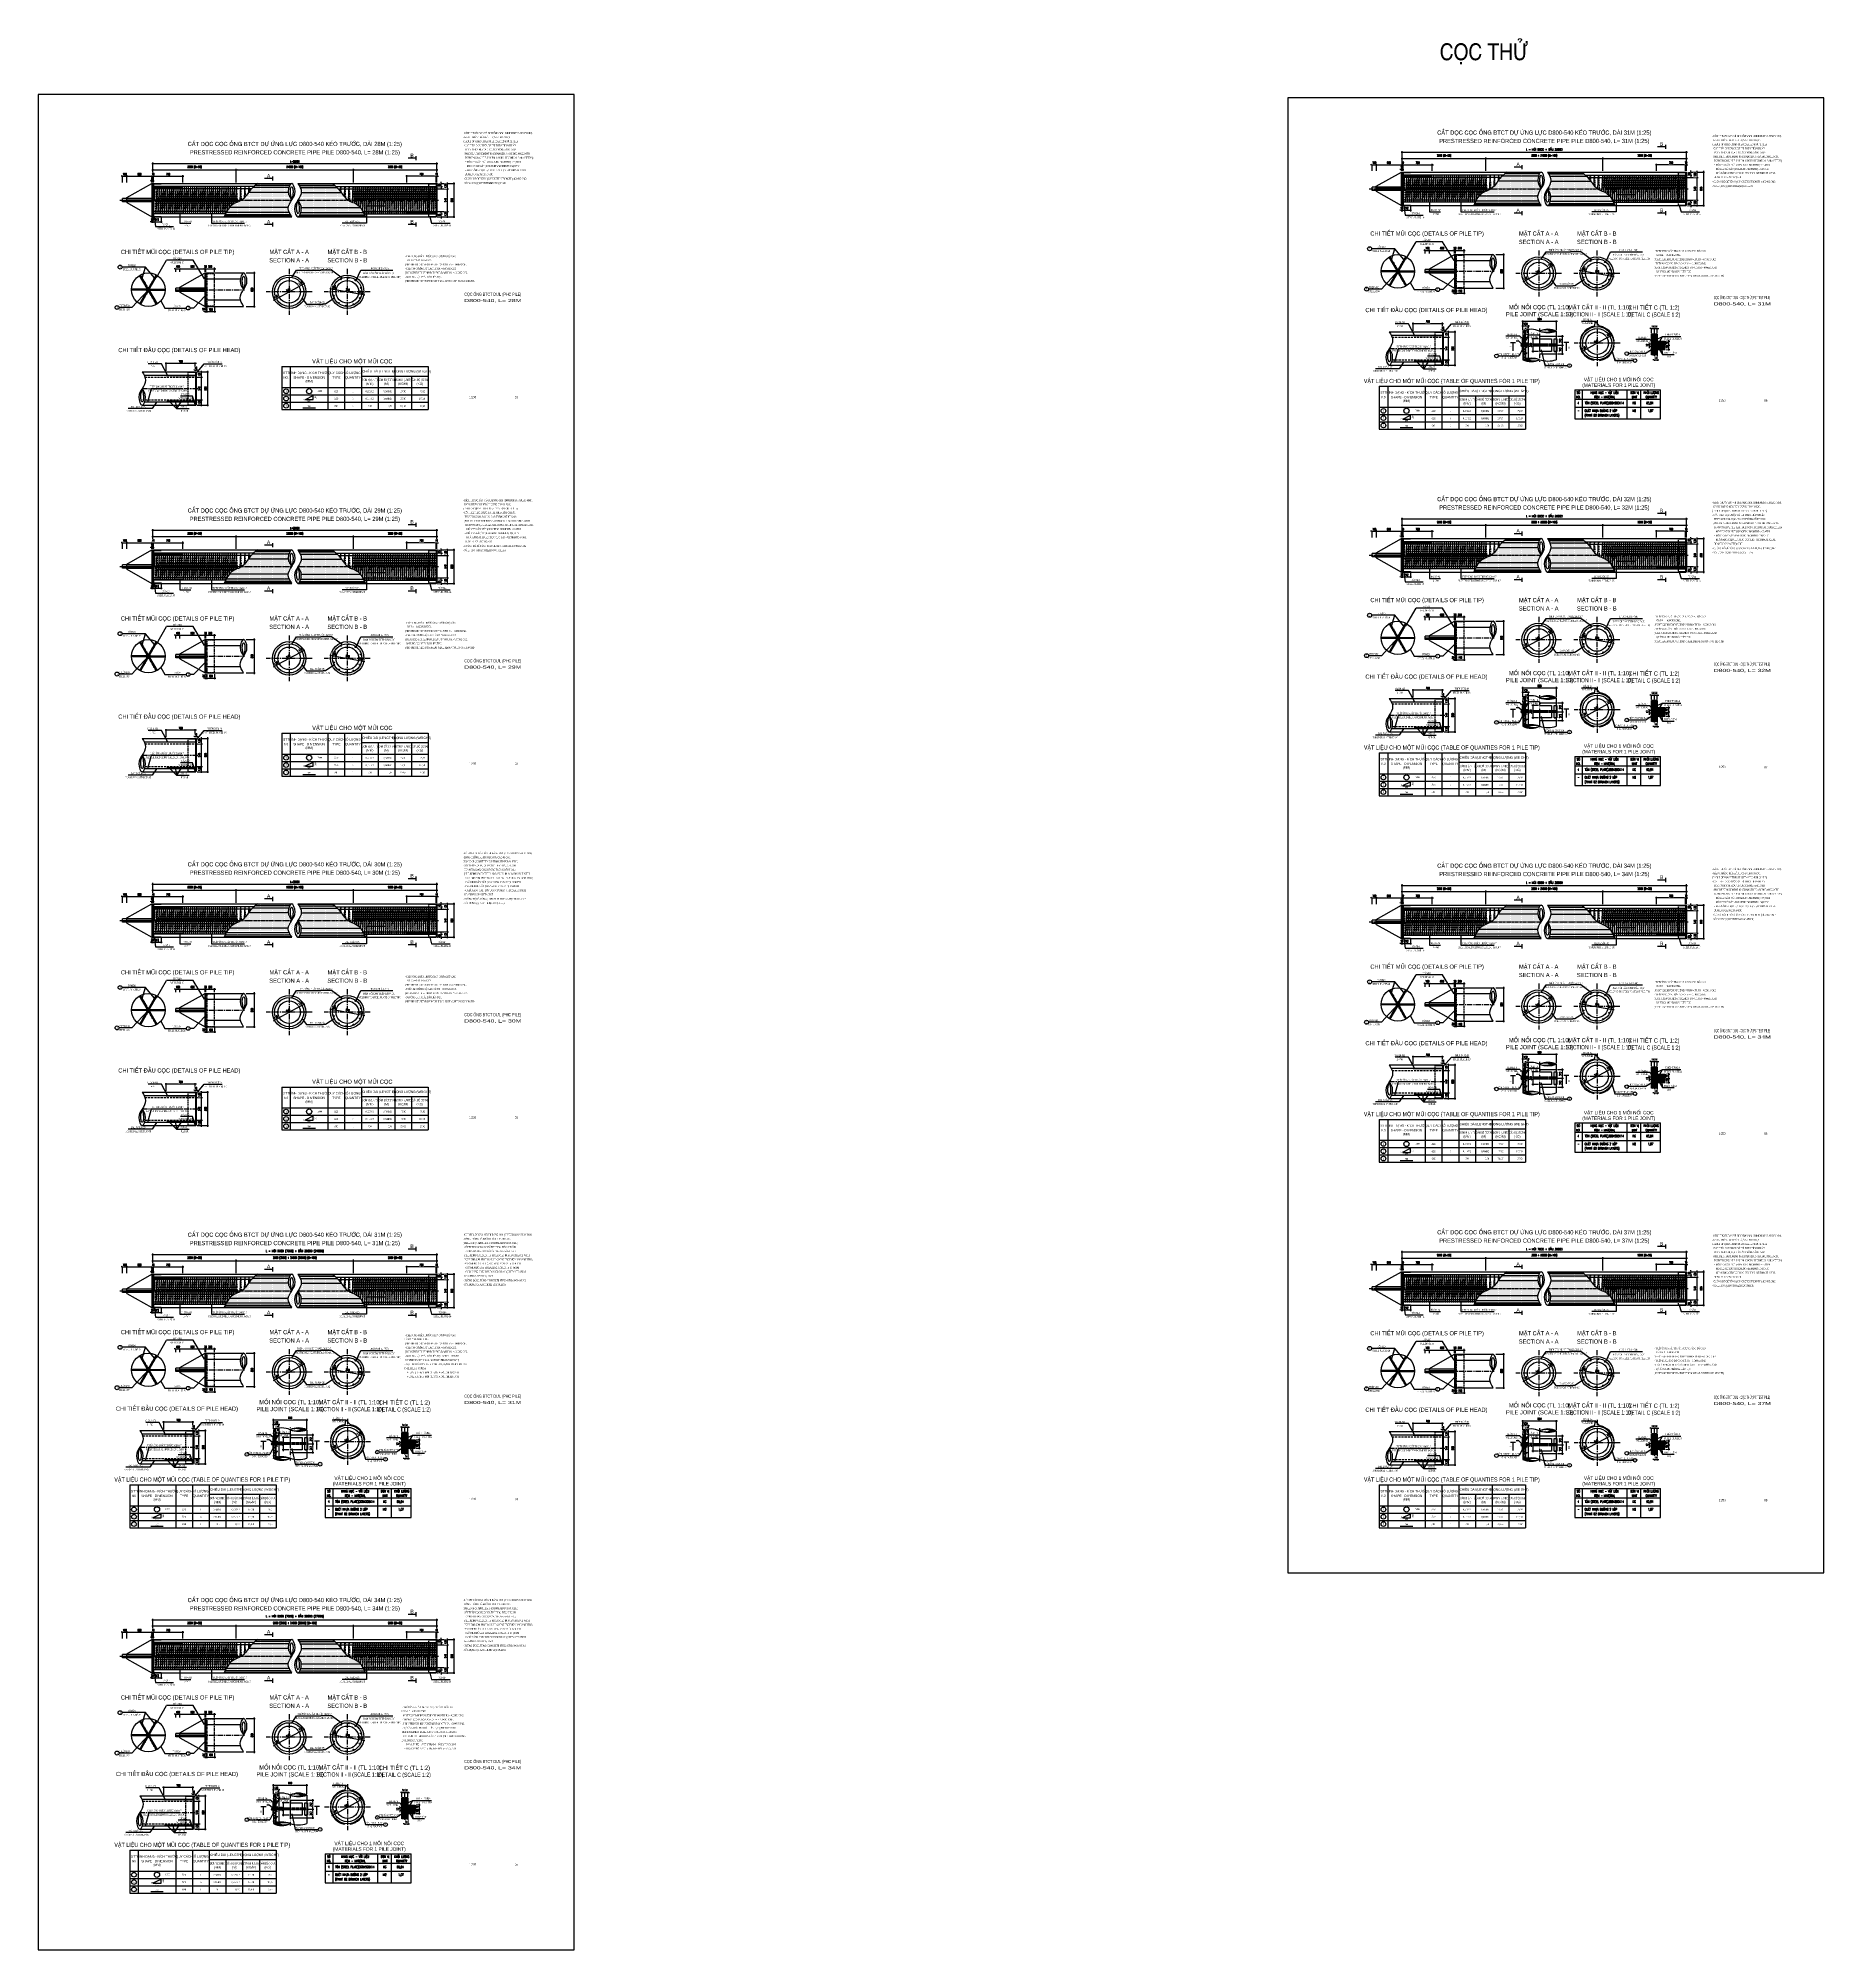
# Model space of a CAD drawing. Extents: x -687 to 808890, y -259 to 107959.
# Drawn here: x 766163 to 808890, y 62222 to 107959 of the extents above; entities outside this region: 2.
import ezdxf
from ezdxf.enums import TextEntityAlignment as Align

# ---------------------------------------------------------------- set-up
doc = ezdxf.new("R2010")
doc.units = 0
doc.header["$MEASUREMENT"] = 0
doc.header["$PDMODE"] = 3
doc.linetypes.add('CENTER', pattern=[2, 1.25, -0.25, 0.25, -0.25])
doc.linetypes.add('HIDDEN', pattern=[0.375, 0.25, -0.125])
doc.layers.get('0').update_dxf_attribs({"color": 3, "linetype": 'CONTINUOUS'})
doc.layers.get('DEFPOINTS').update_dxf_attribs({"linetype": 'CONTINUOUS'})
for name, color, linetype in [('BORDER', 2, 'CONTINUOUS'), ('COBAN', 3, 'CONTINUOUS'), ('DIMENSION', 4, 'CONTINUOUS'), ('Han', 7, 'CONTINUOUS'), ('HARCH', 9, 'CONTINUOUS'), ('Hatch', 5, 'CONTINUOUS'), ('Hidden', 4, 'HIDDEN'), ('khuat', 8, 'HIDDEN'), ('Kich thuoc', 4, 'CONTINUOUS'), ('KT', 2, 'CONTINUOUS'), ('KTHUOC', 2, 'CONTINUOUS'), ('Manh', 9, 'CONTINUOUS'), ('Net vang', 2, 'CONTINUOUS'), ('Text', 3, 'CONTINUOUS'), ('Thep chu', 1, 'CONTINUOUS'), ('Thep dai', 6, 'CONTINUOUS'), ('Tim', 8, 'CENTER'), ('VIEN', 3, 'CONTINUOUS'), ('VL', 9, 'CONTINUOUS')]:
    doc.layers.add(name, color=color, linetype=linetype)
doc.styles.add('CMB-2', font='VHAVANB.TTF', dxfattribs={"width": 1.5, "height": 2})
doc.styles.add('DIM', font='isocp.shx')
doc.styles.add('HOA', font='VHAVAN.TTF')
doc.styles.add('Kichthuoc', font='romans.shx', dxfattribs={"width": 0.6})
doc.styles.get("Standard").update_dxf_attribs({"font": 'vntimeh.shx', "width": 0.65})
doc.styles.add('SYMBOL', font='greeks.shx', dxfattribs={"width": 0.8})
doc.styles.add('Ten', font='VHARIALN.TTF')
doc.styles.add('THUONG', font='vnsimpleh.shx', dxfattribs={"width": 0.8})
doc.linetypes.add('WELD', pattern='A,0.3,[130,ltypeshp.shx,S=0.25,R=0,X=0,Y=0.25],0.3', length=0.6)
doc.dimstyles.new('10a', dxfattribs={"dimscale": 200, "dimtxt": 0.22, "dimasz": 0.12, "dimexe": 0.12, "dimexo": 0.12, "dimgap": 0.1, "dimtad": 1, "dimdec": 0, "dimlfac": 0.5, "dimzin": 0, "dimdsep": 46, "dimtxsty": 'DIM', "dimblk": 'OBLIQUE', "dimcen": 0.09, "dimdle": 0.12, "dimclrd": 4, "dimclre": 4, "dimclrt": 3, "dimadec": 0, "dimazin": 0, "dimtfac": 1, "dimtdec": 0, "dimtmove": 0, "dimatfit": 0, "dimfxl": 1, "dimtolj": 1, "dimtzin": 0, "dimarcsym": 0})
doc.dimstyles.new('25', dxfattribs={"dimscale": 250, "dimtxt": 0.22, "dimasz": 0.15, "dimexe": 0.15, "dimexo": 0.2, "dimgap": 0.1, "dimtad": 1, "dimdec": 0, "dimzin": 0, "dimdsep": 46, "dimtxsty": 'DIM', "dimblk": 'OBLIQUE', "dimcen": 0.09, "dimdle": 0.15, "dimclrt": 3, "dimadec": 0, "dimazin": 0, "dimtfac": 1, "dimtdec": 0, "dimtix": 1, "dimtmove": 1, "dimatfit": 3, "dimfxl": 1, "dimtolj": 1, "dimtzin": 0, "dimarcsym": 0})
doc.dimstyles.new('Dim 250', dxfattribs={"dimscale": 250, "dimtxt": 0.2, "dimasz": 0.15, "dimexe": 0.1, "dimexo": 0.1, "dimgap": 0.1, "dimtad": 1, "dimdec": 0, "dimlfac": -1, "dimzin": 0, "dimdsep": 46, "dimtxsty": 'Kichthuoc', "dimblk": 'ARCHTICK', "dimcen": 0.1, "dimdle": 0.1, "dimclrd": 4, "dimclre": 4, "dimclrt": 3, "dimadec": 0, "dimazin": 0, "dimtfac": 1, "dimtdec": 0, "dimtix": 1, "dimtmove": 2, "dimatfit": 3, "dimfxl": 1, "dimtfill": 1, "dimtolj": 1, "dimtzin": 0, "dimarcsym": 0})
doc.dimstyles.new('Le 250', dxfattribs={"dimscale": 250, "dimtxt": 0.22, "dimasz": 0.18, "dimexe": 0.1, "dimexo": 0.2, "dimgap": 0.1, "dimtad": 1, "dimdec": 0, "dimzin": 0, "dimdsep": 46, "dimtxsty": 'Kichthuoc', "dimblk": 'ARCHTICK', "dimcen": 0, "dimdle": 0.1, "dimclrd": 2, "dimclre": 2, "dimclrt": 256, "dimadec": 0, "dimazin": 0, "dimtfac": 1, "dimtdec": 0, "dimtix": 1, "dimtmove": 2, "dimatfit": 3, "dimfxl": 1, "dimtolj": 1, "dimtzin": 0, "dimarcsym": 0})
pattern_1 = [(45, (-9, 0), (-17.6776695, 17.6776695), [])]
pattern_2 = [(45, (1262.832, -2143.857), (-17.6776695, 17.6776695), [])]
pattern_3 = [(45, (-9, -8770.666), (-17.6776695, 17.6776695), [])]
pattern_4 = [(45, (1262.832, -10914.522), (-17.6776695, 17.6776695), [])]
pattern_5 = [(45, (-9, -17236.98), (-17.6776695, 17.6776695), [])]
pattern_6 = [(45, (1262.832, -19380.837), (-17.6776695, 17.6776695), [])]
pattern_7 = [(45, (-9, -26099.065), (-17.6776695, 17.6776695), [])]
pattern_8 = [(135, (761014.759, 75512.651), (-8.838835, -8.838835), [])]
pattern_9 = [(45, (1262.832, -27990.126), (-17.6776695, 17.6776695), [])]
pattern_10 = [(45, (-9, -34839.953), (-17.6776695, 17.6776695), [])]
pattern_11 = [(45, (1262.832, -36731.013), (-17.6776695, 17.6776695), [])]
pattern_12 = [(45, (29890.795, 271.825), (-17.6776695, 17.6776695), [])]
pattern_13 = [(45, (31162.627, -1704.257), (-17.6776695, 17.6776695), [])]
pattern_14 = [(45, (29890.795, -8498.84), (-17.6776695, 17.6776695), [])]
pattern_15 = [(45, (31162.627, -10474.922), (-17.6776695, 17.6776695), [])]
pattern_16 = [(45, (29890.795, -17269.507), (-17.6776695, 17.6776695), [])]
pattern_17 = [(45, (31162.627, -19245.588), (-17.6776695, 17.6776695), [])]
pattern_18 = [(45, (29890.795, -26040.172), (-17.6776695, 17.6776695), [])]
pattern_19 = [(45, (31162.627, -28016.254), (-17.6776695, 17.6776695), [])]
pattern_20 = [(135, (761014.759, 66771.763), (-8.838835, -8.838835), [])]
pattern_21 = [(135, (790914.554, 75486.523), (-8.838835, -8.838835), [])]
pattern_22 = [(135, (790914.554, 84257.189), (-8.838835, -8.838835), [])]
pattern_23 = [(135, (790914.554, 93027.854), (-8.838835, -8.838835), [])]
pattern_24 = [(135, (790914.554, 101798.52), (-8.838835, -8.838835), [])]

# ---------------------------------------------------------------- blocks, each defined once
blk = doc.blocks.new('_ArchTick')
at = {"color": 0, "linetype": 'ByBlock', "const_width": 0.15}
blk.add_lwpolyline([(-0.5, -0.5), (0.5, 0.5)], dxfattribs=at)
blk = doc.blocks.new('*D26')
at = {"layer": 'DEFPOINTS', "color": 0}
for p in [(771116, 102343), (771116, 101543), (771328, 101543)]:
    blk.add_point(p, dxfattribs=at)
at = {"layer": 'Kich thuoc', "color": 4, "lineweight": -2}
for p, q in [((771141, 102343), (771353, 102343)), ((771328, 102368), (771328, 101518)), ((771141, 101543), (771353, 101543))]:
    blk.add_line(p, q, dxfattribs=at)
at = {"layer": 'Kich thuoc', "color": 4, "lineweight": -2, "xscale": 37.5, "yscale": 37.5, "zscale": 37.5}
for p, rotation in [((771328, 102343), 90), ((771328, 101543), 270)]:
    blk.add_blockref('_ArchTick', p, dxfattribs=dict(at, rotation=rotation))
at = {"layer": 'Kich thuoc', "color": 3, "insert": (771278, 101943), "char_height": 50, "attachment_point": 5, "rotation": 90, "style": 'Kichthuoc', "bg_fill": 3, "box_fill_scale": 1.25, "bg_fill_color": 256, "bg_fill_true_color": 13158600, "bg_fill_transparency": 11732736}
blk.add_mtext('\\A1;800', dxfattribs=at)
blk = doc.blocks.new('*D27')
at = {"layer": 'Kich thuoc', "color": 4, "lineweight": -2}
for p, q in [((770175, 102368), (770175, 102470)), ((770384, 102368), (770384, 102470)), ((770150, 102445), (770409, 102445))]:
    blk.add_line(p, q, dxfattribs=at)
at = {"layer": 'Kich thuoc', "color": 4, "lineweight": -2, "xscale": 37.5, "yscale": 37.5, "zscale": 37.5, "rotation": 180}
blk.add_blockref('_ArchTick', (770175, 102445), dxfattribs=at)
at = {"layer": 'Kich thuoc', "color": 4, "lineweight": -2, "xscale": 37.5, "yscale": 37.5, "zscale": 37.5}
blk.add_blockref('_ArchTick', (770384, 102445), dxfattribs=at)
at = {"layer": 'Kich thuoc', "color": 3, "insert": (770279, 102495), "char_height": 50, "attachment_point": 5, "style": 'Kichthuoc', "bg_fill": 3, "box_fill_scale": 1.25, "bg_fill_color": 256, "bg_fill_true_color": 13158600, "bg_fill_transparency": 0}
blk.add_mtext('\\A1;209', dxfattribs=at)
at = {"layer": 'DEFPOINTS', "color": 0}
for p in [(770175, 102343), (770384, 102445), (770384, 102343)]:
    blk.add_point(p, dxfattribs=at)
blk = doc.blocks.new('*D28')
at = {"layer": 'Kich thuoc', "color": 4, "lineweight": -2}
for p, q in [((770169, 101421), (770409, 101421)), ((770194, 101518), (770194, 101396)), ((770384, 101518), (770384, 101396))]:
    blk.add_line(p, q, dxfattribs=at)
at = {"layer": 'Kich thuoc', "color": 4, "lineweight": -2, "xscale": 37.5, "yscale": 37.5, "zscale": 37.5, "rotation": 180}
blk.add_blockref('_ArchTick', (770194, 101421), dxfattribs=at)
at = {"layer": 'Kich thuoc', "color": 4, "lineweight": -2, "xscale": 37.5, "yscale": 37.5, "zscale": 37.5}
blk.add_blockref('_ArchTick', (770384, 101421), dxfattribs=at)
at = {"layer": 'Kich thuoc', "color": 3, "insert": (770289, 101471), "char_height": 50, "attachment_point": 5, "style": 'Kichthuoc', "bg_fill": 3, "box_fill_scale": 1.25, "bg_fill_color": 256, "bg_fill_true_color": 13158600, "bg_fill_transparency": 460124}
blk.add_mtext('\\A1;190', dxfattribs=at)
at = {"layer": 'DEFPOINTS', "color": 0}
for p in [(770194, 101543), (770384, 101543), (770384, 101421)]:
    blk.add_point(p, dxfattribs=at)
blk = doc.blocks.new('*D29')
at = {"layer": 'Kich thuoc', "color": 4, "lineweight": -2}
for p, q in [((770175, 101421), (770137, 101421)), ((770175, 101518), (770175, 101396)), ((770175, 101421), (770194, 101421)), ((770194, 101518), (770194, 101396)), ((770194, 101421), (770231, 101421))]:
    blk.add_line(p, q, dxfattribs=at)
at = {"layer": 'Kich thuoc', "color": 4, "lineweight": -2, "xscale": 37.5, "yscale": 37.5, "zscale": 37.5}
blk.add_blockref('_ArchTick', (770175, 101421), dxfattribs=at)
at = {"layer": 'Kich thuoc', "color": 4, "lineweight": -2, "xscale": 37.5, "yscale": 37.5, "zscale": 37.5, "rotation": 180}
blk.add_blockref('_ArchTick', (770194, 101421), dxfattribs=at)
at = {"layer": 'Kich thuoc', "color": 3, "insert": (770184, 101471), "char_height": 50, "attachment_point": 5, "style": 'Kichthuoc', "bg_fill": 3, "box_fill_scale": 1.25, "bg_fill_color": 256, "bg_fill_true_color": 13158600, "bg_fill_transparency": 11732736}
blk.add_mtext('\\A1;19', dxfattribs=at)
at = {"layer": 'DEFPOINTS', "color": 0}
for p in [(770175, 101543), (770194, 101543), (770194, 101421)]:
    blk.add_point(p, dxfattribs=at)
blk = doc.blocks.new('*D30')
at = {"layer": 'Kich thuoc', "color": 4, "lineweight": -2}
for p, q in [((770155, 101421), (770117, 101421)), ((770155, 101518), (770155, 101396)), ((770175, 101518), (770175, 101396)), ((770175, 101421), (770212, 101421))]:
    blk.add_line(p, q, dxfattribs=at)
at = {"layer": 'Kich thuoc', "color": 3, "insert": (770120, 101474), "char_height": 50, "attachment_point": 5, "style": 'Kichthuoc', "bg_fill": 3, "box_fill_scale": 1.25, "bg_fill_color": 256, "bg_fill_true_color": 13158600, "bg_fill_transparency": 6397200}
blk.add_mtext('\\A1;20', dxfattribs=at)
at = {"layer": 'DEFPOINTS', "color": 0}
for p in [(770155, 101543), (770175, 101543), (770175, 101421)]:
    blk.add_point(p, dxfattribs=at)
at = {"layer": 'Kich thuoc', "color": 4, "lineweight": -2}
blk.add_line((770155, 101421), (770175, 101421), dxfattribs=at)
at = {"layer": 'Kich thuoc', "color": 4, "lineweight": -2, "xscale": 37.5, "yscale": 37.5, "zscale": 37.5}
blk.add_blockref('_ArchTick', (770155, 101421), dxfattribs=at)
at = {"layer": 'Kich thuoc', "color": 4, "lineweight": -2, "xscale": 37.5, "yscale": 37.5, "zscale": 37.5, "rotation": 180}
blk.add_blockref('_ArchTick', (770175, 101421), dxfattribs=at)
blk = doc.blocks.new('*D31')
at = {"layer": 'Kich thuoc', "color": 4, "lineweight": -2}
for p, q in [((770155, 102368), (770155, 102470)), ((770175, 102368), (770175, 102470)), ((770155, 102445), (770117, 102445)), ((770155, 102445), (770175, 102445)), ((770175, 102445), (770212, 102445))]:
    blk.add_line(p, q, dxfattribs=at)
at = {"layer": 'Kich thuoc', "color": 4, "lineweight": -2, "xscale": 37.5, "yscale": 37.5, "zscale": 37.5}
blk.add_blockref('_ArchTick', (770155, 102445), dxfattribs=at)
at = {"layer": 'Kich thuoc', "color": 4, "lineweight": -2, "xscale": 37.5, "yscale": 37.5, "zscale": 37.5, "rotation": 180}
blk.add_blockref('_ArchTick', (770175, 102445), dxfattribs=at)
at = {"layer": 'Kich thuoc', "color": 3, "insert": (770165, 102495), "char_height": 50, "attachment_point": 5, "style": 'Kichthuoc', "bg_fill": 3, "box_fill_scale": 1.25, "bg_fill_color": 256, "bg_fill_true_color": 13158600, "bg_fill_transparency": 6397552}
blk.add_mtext('\\A1;20', dxfattribs=at)
at = {"layer": 'DEFPOINTS', "color": 0}
for p in [(770155, 102343), (770175, 102445), (770175, 102343)]:
    blk.add_point(p, dxfattribs=at)
blk = doc.blocks.new('*D32')
at = {"layer": 'DEFPOINTS', "color": 0}
for p in [(769555, 102343), (770155, 102445), (770155, 102343)]:
    blk.add_point(p, dxfattribs=at)
at = {"layer": 'Kich thuoc', "color": 4, "lineweight": -2}
for p, q in [((769555, 102368), (769555, 102470)), ((770155, 102368), (770155, 102470)), ((769530, 102445), (770180, 102445))]:
    blk.add_line(p, q, dxfattribs=at)
at = {"layer": 'Kich thuoc', "color": 4, "lineweight": -2, "xscale": 37.5, "yscale": 37.5, "zscale": 37.5, "rotation": 180}
blk.add_blockref('_ArchTick', (769555, 102445), dxfattribs=at)
at = {"layer": 'Kich thuoc', "color": 4, "lineweight": -2, "xscale": 37.5, "yscale": 37.5, "zscale": 37.5}
blk.add_blockref('_ArchTick', (770155, 102445), dxfattribs=at)
at = {"layer": 'Kich thuoc', "color": 3, "insert": (769855, 102495), "char_height": 50, "attachment_point": 5, "style": 'Kichthuoc', "bg_fill": 3, "box_fill_scale": 1.25, "bg_fill_color": 256, "bg_fill_true_color": 13158600, "bg_fill_transparency": 552844}
blk.add_mtext('\\A1;600', dxfattribs=at)
blk = doc.blocks.new('*D33')
at = {"layer": 'Kich thuoc', "color": 4, "lineweight": -2}
for p, q in [((769455, 102368), (769455, 102470)), ((769555, 102368), (769555, 102470)), ((769455, 102445), (769417, 102445)), ((769455, 102445), (769555, 102445)), ((769555, 102445), (769592, 102445))]:
    blk.add_line(p, q, dxfattribs=at)
at = {"layer": 'Kich thuoc', "color": 4, "lineweight": -2, "xscale": 37.5, "yscale": 37.5, "zscale": 37.5}
blk.add_blockref('_ArchTick', (769455, 102445), dxfattribs=at)
at = {"layer": 'Kich thuoc', "color": 4, "lineweight": -2, "xscale": 37.5, "yscale": 37.5, "zscale": 37.5, "rotation": 180}
blk.add_blockref('_ArchTick', (769555, 102445), dxfattribs=at)
at = {"layer": 'Kich thuoc', "color": 3, "insert": (769505, 102495), "char_height": 50, "attachment_point": 5, "style": 'Kichthuoc', "bg_fill": 3, "box_fill_scale": 1.25, "bg_fill_color": 256, "bg_fill_true_color": 13158600, "bg_fill_transparency": 547196}
blk.add_mtext('\\A1;100', dxfattribs=at)
at = {"layer": 'DEFPOINTS', "color": 0}
for p in [(769455, 102343), (769555, 102445), (769555, 102343)]:
    blk.add_point(p, dxfattribs=at)
blk = doc.blocks.new('*D34')
at = {"layer": 'Kich thuoc', "color": 4, "lineweight": -2}
blk.add_line((773799, 101849), (773976, 101817), dxfattribs=at)
at = {"layer": 'Kich thuoc', "color": 4, "lineweight": -2, "xscale": 37.5, "yscale": 37.5, "zscale": 37.5}
for p, rotation in [((773824, 101845), 169.8069667111609), ((773952, 101822), 349.8069667111608)]:
    blk.add_blockref('_ArchTick', p, dxfattribs=dict(at, rotation=rotation))
at = {"layer": 'Kich thuoc', "color": 3, "insert": (773897, 101882), "char_height": 50, "attachment_point": 5, "rotation": 349.807, "style": 'Kichthuoc', "bg_fill": 3, "box_fill_scale": 1.25, "bg_fill_color": 256, "bg_fill_true_color": 13158600, "bg_fill_transparency": 578220}
blk.add_mtext('\\A1;130', dxfattribs=at)
at = {"layer": 'DEFPOINTS', "color": 0}
for p in [(773824, 101845), (773952, 101822), (773952, 101822)]:
    blk.add_point(p, dxfattribs=at)
blk = doc.blocks.new('*D35')
at = {"layer": 'Kich thuoc', "color": 4, "lineweight": -2}
blk.add_line((773268, 101945), (773848, 101840), dxfattribs=at)
at = {"layer": 'Kich thuoc', "color": 4, "lineweight": -2, "xscale": 37.5, "yscale": 37.5, "zscale": 37.5}
for p, rotation in [((773292, 101940), 169.8069667109831), ((773824, 101845), 349.8069667109831)]:
    blk.add_blockref('_ArchTick', p, dxfattribs=dict(at, rotation=rotation))
at = {"layer": 'Kich thuoc', "color": 3, "insert": (773567, 101942), "char_height": 50, "attachment_point": 5, "rotation": 349.807, "style": 'Kichthuoc', "bg_fill": 3, "box_fill_scale": 1.25, "bg_fill_color": 256, "bg_fill_true_color": 13158600, "bg_fill_transparency": 11732736}
blk.add_mtext('\\A1;540', dxfattribs=at)
at = {"layer": 'DEFPOINTS', "color": 0}
for p in [(773292, 101940), (773824, 101845), (773824, 101845)]:
    blk.add_point(p, dxfattribs=at)
blk = doc.blocks.new('*D36')
at = {"layer": 'Kich thuoc', "color": 4, "lineweight": -2}
blk.add_line((773140, 101968), (773317, 101936), dxfattribs=at)
at = {"layer": 'Kich thuoc', "color": 4, "lineweight": -2, "xscale": 37.5, "yscale": 37.5, "zscale": 37.5}
for p, rotation in [((773164, 101963), 169.8069667108236), ((773292, 101940), 349.8069667108236)]:
    blk.add_blockref('_ArchTick', p, dxfattribs=dict(at, rotation=rotation))
at = {"layer": 'Kich thuoc', "color": 3, "insert": (773237, 102001), "char_height": 50, "attachment_point": 5, "rotation": 349.807, "style": 'Kichthuoc', "bg_fill": 3, "box_fill_scale": 1.25, "bg_fill_color": 256, "bg_fill_true_color": 13158600, "bg_fill_transparency": 6398232}
blk.add_mtext('\\A1;130', dxfattribs=at)
at = {"layer": 'DEFPOINTS', "color": 0}
for p in [(773164, 101963), (773292, 101940), (773292, 101940)]:
    blk.add_point(p, dxfattribs=at)
blk = doc.blocks.new('*D37')
at = {"layer": 'Kich thuoc', "color": 4, "lineweight": -2}
for p, q in [((768183, 104659), (768145, 104659)), ((768183, 104511), (768183, 104684)), ((768183, 104659), (768283, 104659)), ((768283, 104511), (768283, 104684)), ((768283, 104659), (768320, 104659))]:
    blk.add_line(p, q, dxfattribs=at)
at = {"layer": 'Kich thuoc', "color": 4, "lineweight": -2, "xscale": 37.5, "yscale": 37.5, "zscale": 37.5}
blk.add_blockref('_ArchTick', (768183, 104659), dxfattribs=at)
at = {"layer": 'Kich thuoc', "color": 4, "lineweight": -2, "xscale": 37.5, "yscale": 37.5, "zscale": 37.5, "rotation": 180}
blk.add_blockref('_ArchTick', (768283, 104659), dxfattribs=at)
at = {"layer": 'Kich thuoc', "color": 3, "insert": (768233, 104709), "char_height": 50, "attachment_point": 5, "style": 'Kichthuoc', "bg_fill": 3, "box_fill_scale": 1.25, "bg_fill_color": 256, "bg_fill_true_color": 13158600, "bg_fill_transparency": 8295208}
blk.add_mtext('\\A1;100', dxfattribs=at)
at = {"layer": 'DEFPOINTS', "color": 0}
for p in [(768183, 104486), (768283, 104659), (768283, 104486)]:
    blk.add_point(p, dxfattribs=at)
blk = doc.blocks.new('*D38')
at = {"layer": 'DEFPOINTS', "color": 0}
for p in [(768283, 104486), (768883, 104659), (768883, 104486)]:
    blk.add_point(p, dxfattribs=at)
at = {"layer": 'Kich thuoc', "color": 4, "lineweight": -2}
for p, q in [((768258, 104659), (768908, 104659)), ((768283, 104511), (768283, 104684)), ((768883, 104511), (768883, 104684))]:
    blk.add_line(p, q, dxfattribs=at)
at = {"layer": 'Kich thuoc', "color": 4, "lineweight": -2, "xscale": 37.5, "yscale": 37.5, "zscale": 37.5, "rotation": 180}
blk.add_blockref('_ArchTick', (768283, 104659), dxfattribs=at)
at = {"layer": 'Kich thuoc', "color": 4, "lineweight": -2, "xscale": 37.5, "yscale": 37.5, "zscale": 37.5}
blk.add_blockref('_ArchTick', (768883, 104659), dxfattribs=at)
at = {"layer": 'Kich thuoc', "color": 3, "insert": (768583, 104709), "char_height": 50, "attachment_point": 5, "style": 'Kichthuoc', "bg_fill": 3, "box_fill_scale": 1.25, "bg_fill_color": 256, "bg_fill_true_color": 13158600, "bg_fill_transparency": 11732736}
blk.add_mtext('\\A1;600', dxfattribs=at)
blk = doc.blocks.new('*D39')
at = {"layer": 'Kich thuoc', "color": 4, "lineweight": -2}
for p, q in [((768878, 103570), (769128, 103570)), ((768903, 103661), (768903, 103545)), ((769103, 103661), (769103, 103545))]:
    blk.add_line(p, q, dxfattribs=at)
at = {"layer": 'Kich thuoc', "color": 4, "lineweight": -2, "xscale": 37.5, "yscale": 37.5, "zscale": 37.5, "rotation": 180}
blk.add_blockref('_ArchTick', (768903, 103570), dxfattribs=at)
at = {"layer": 'Kich thuoc', "color": 4, "lineweight": -2, "xscale": 37.5, "yscale": 37.5, "zscale": 37.5}
blk.add_blockref('_ArchTick', (769103, 103570), dxfattribs=at)
at = {"layer": 'Kich thuoc', "color": 3, "insert": (769003, 103620), "char_height": 50, "attachment_point": 5, "style": 'Kichthuoc', "bg_fill": 3, "box_fill_scale": 1.25, "bg_fill_color": 256, "bg_fill_true_color": 13158600, "bg_fill_transparency": 11732736}
blk.add_mtext('\\A1;212', dxfattribs=at)
at = {"layer": 'DEFPOINTS', "color": 0}
for p in [(768903, 103686), (769103, 103686), (769103, 103570)]:
    blk.add_point(p, dxfattribs=at)
blk = doc.blocks.new('*D40')
at = {"layer": 'Kich thuoc', "color": 4, "lineweight": -2}
for p, q in [((768883, 103570), (768845, 103570)), ((768883, 103661), (768883, 103545)), ((768883, 103570), (768903, 103570)), ((768903, 103661), (768903, 103545)), ((768903, 103570), (768940, 103570))]:
    blk.add_line(p, q, dxfattribs=at)
at = {"layer": 'Kich thuoc', "color": 4, "lineweight": -2, "xscale": 37.5, "yscale": 37.5, "zscale": 37.5}
blk.add_blockref('_ArchTick', (768883, 103570), dxfattribs=at)
at = {"layer": 'Kich thuoc', "color": 4, "lineweight": -2, "xscale": 37.5, "yscale": 37.5, "zscale": 37.5, "rotation": 180}
blk.add_blockref('_ArchTick', (768903, 103570), dxfattribs=at)
at = {"layer": 'Kich thuoc', "color": 3, "insert": (768893, 103620), "char_height": 50, "attachment_point": 5, "style": 'Kichthuoc', "bg_fill": 3, "box_fill_scale": 1.25, "bg_fill_color": 256, "bg_fill_true_color": 13158600, "bg_fill_transparency": 13418908}
blk.add_mtext('\\A1;20', dxfattribs=at)
at = {"layer": 'DEFPOINTS', "color": 0}
for p in [(768883, 103686), (768903, 103686), (768903, 103570)]:
    blk.add_point(p, dxfattribs=at)
blk = doc.blocks.new('*D41')
at = {"layer": 'Kich thuoc', "color": 4, "lineweight": -2}
for p, q in [((768883, 104544), (768845, 104544)), ((768883, 104511), (768883, 104569)), ((768883, 104544), (768903, 104544)), ((768903, 104511), (768903, 104569)), ((768903, 104544), (768940, 104544))]:
    blk.add_line(p, q, dxfattribs=at)
at = {"layer": 'Kich thuoc', "color": 4, "lineweight": -2, "xscale": 37.5, "yscale": 37.5, "zscale": 37.5}
blk.add_blockref('_ArchTick', (768883, 104544), dxfattribs=at)
at = {"layer": 'Kich thuoc', "color": 4, "lineweight": -2, "xscale": 37.5, "yscale": 37.5, "zscale": 37.5, "rotation": 180}
blk.add_blockref('_ArchTick', (768903, 104544), dxfattribs=at)
at = {"layer": 'Kich thuoc', "color": 3, "insert": (768893, 104594), "char_height": 50, "attachment_point": 5, "style": 'Kichthuoc', "bg_fill": 3, "box_fill_scale": 1.25, "bg_fill_color": 256, "bg_fill_true_color": 13158600, "bg_fill_transparency": 11732736}
blk.add_mtext('\\A1;20', dxfattribs=at)
at = {"layer": 'DEFPOINTS', "color": 0}
for p in [(768883, 104486), (768903, 104544), (768903, 104486)]:
    blk.add_point(p, dxfattribs=at)
blk = doc.blocks.new('*D42')
at = {"layer": 'Kich thuoc', "color": 4, "lineweight": -2}
blk.add_line((771794, 101689), (771952, 101775), dxfattribs=at)
at = {"layer": 'Kich thuoc', "color": 4, "lineweight": -2, "xscale": 37.5, "yscale": 37.5, "zscale": 37.5}
for p, rotation in [((771816, 101701), 208.5869892584228), ((771930, 101763), 28.58698925842273)]:
    blk.add_blockref('_ArchTick', p, dxfattribs=dict(at, rotation=rotation))
at = {"layer": 'Kich thuoc', "color": 3, "insert": (771849, 101776), "char_height": 50, "attachment_point": 5, "rotation": 28.587, "style": 'Kichthuoc', "bg_fill": 3, "box_fill_scale": 1.25, "bg_fill_color": 256, "bg_fill_true_color": 13158600, "bg_fill_transparency": 560492}
blk.add_mtext('\\A1;130', dxfattribs=at)
at = {"layer": 'DEFPOINTS', "color": 0}
for p in [(771816, 101701), (771930, 101763), (771930, 101763)]:
    blk.add_point(p, dxfattribs=at)
blk = doc.blocks.new('*D43')
at = {"layer": 'Kich thuoc', "color": 4, "lineweight": -2}
blk.add_line((771908, 101751), (772427, 102034), dxfattribs=at)
at = {"layer": 'Kich thuoc', "color": 4, "lineweight": -2, "xscale": 37.5, "yscale": 37.5, "zscale": 37.5}
for p, rotation in [((772405, 102022), 28.58698925857876), ((771930, 101763), 208.5869892585788)]:
    blk.add_blockref('_ArchTick', p, dxfattribs=dict(at, rotation=rotation))
at = {"layer": 'Kich thuoc', "color": 3, "insert": (772144, 101936), "char_height": 50, "attachment_point": 5, "rotation": 28.587, "style": 'Kichthuoc', "bg_fill": 3, "box_fill_scale": 1.25, "bg_fill_color": 256, "bg_fill_true_color": 13158600, "bg_fill_transparency": 6398748}
blk.add_mtext('\\A1;540', dxfattribs=at)
at = {"layer": 'DEFPOINTS', "color": 0}
for p in [(772405, 102022), (772405, 102022), (771930, 101763)]:
    blk.add_point(p, dxfattribs=at)
blk = doc.blocks.new('*D44')
at = {"layer": 'Kich thuoc', "color": 4, "lineweight": -2}
blk.add_line((772383, 102010), (772541, 102096), dxfattribs=at)
at = {"layer": 'Kich thuoc', "color": 4, "lineweight": -2, "xscale": 37.5, "yscale": 37.5, "zscale": 37.5}
for p, rotation in [((772405, 102022), 208.5869892587611), ((772519, 102084), 28.58698925876108)]:
    blk.add_blockref('_ArchTick', p, dxfattribs=dict(at, rotation=rotation))
at = {"layer": 'Kich thuoc', "color": 3, "insert": (772438, 102097), "char_height": 50, "attachment_point": 5, "rotation": 28.587, "style": 'Kichthuoc', "bg_fill": 3, "box_fill_scale": 1.25, "bg_fill_color": 256, "bg_fill_true_color": 13158600, "bg_fill_transparency": 11732736}
blk.add_mtext('\\A1;130', dxfattribs=at)
at = {"layer": 'DEFPOINTS', "color": 0}
for p in [(772405, 102022), (772519, 102084), (772519, 102084)]:
    blk.add_point(p, dxfattribs=at)
blk = doc.blocks.new('*D45')
at = {"layer": 'DEFPOINTS', "color": 0}
for p in [(769222, 100173), (769222, 99978), (769922, 99978)]:
    blk.add_point(p, dxfattribs=at)
at = {"layer": 'Kich thuoc', "color": 4, "lineweight": -2}
for p, q in [((769947, 100173), (769197, 100173)), ((769222, 100003), (769222, 100198)), ((769922, 100003), (769922, 100198))]:
    blk.add_line(p, q, dxfattribs=at)
at = {"layer": 'Kich thuoc', "color": 4, "lineweight": -2, "xscale": 37.5, "yscale": 37.5, "zscale": 37.5, "rotation": 180}
blk.add_blockref('_ArchTick', (769222, 100173), dxfattribs=at)
at = {"layer": 'Kich thuoc', "color": 4, "lineweight": -2, "xscale": 37.5, "yscale": 37.5, "zscale": 37.5}
blk.add_blockref('_ArchTick', (769922, 100173), dxfattribs=at)
at = {"layer": 'Kich thuoc', "color": 3, "insert": (769572, 100223), "char_height": 50, "attachment_point": 5, "style": 'Kichthuoc', "bg_fill": 3, "box_fill_scale": 1.25, "bg_fill_color": 256, "bg_fill_true_color": 13158600, "bg_fill_transparency": 7289940}
blk.add_mtext('\\A1;700', dxfattribs=at)
blk = doc.blocks.new('*D46')
at = {"layer": 'Kich thuoc', "color": 4, "lineweight": -2}
for p, q in [((769922, 100023), (769885, 100023)), ((769922, 100003), (769922, 100048)), ((769922, 100023), (769941, 100023)), ((769941, 100003), (769941, 100048)), ((769941, 100023), (769979, 100023))]:
    blk.add_line(p, q, dxfattribs=at)
at = {"layer": 'Kich thuoc', "color": 4, "lineweight": -2, "xscale": 37.5, "yscale": 37.5, "zscale": 37.5}
blk.add_blockref('_ArchTick', (769922, 100023), dxfattribs=at)
at = {"layer": 'Kich thuoc', "color": 4, "lineweight": -2, "xscale": 37.5, "yscale": 37.5, "zscale": 37.5, "rotation": 180}
blk.add_blockref('_ArchTick', (769941, 100023), dxfattribs=at)
at = {"layer": 'Kich thuoc', "color": 3, "insert": (769932, 100073), "char_height": 50, "attachment_point": 5, "style": 'Kichthuoc', "bg_fill": 3, "box_fill_scale": 1.25, "bg_fill_color": 256, "bg_fill_true_color": 13158600, "bg_fill_transparency": 0}
blk.add_mtext('\\A1;19', dxfattribs=at)
at = {"layer": 'DEFPOINTS', "color": 0}
for p in [(769922, 99978), (769941, 100023), (769941, 99978)]:
    blk.add_point(p, dxfattribs=at)
blk = doc.blocks.new('*D47')
at = {"layer": 'Kich thuoc', "color": 4, "lineweight": -2}
for p, q in [((769966, 99308), (770091, 99308)), ((770066, 99153), (770066, 99333)), ((769966, 99178), (770091, 99178))]:
    blk.add_line(p, q, dxfattribs=at)
at = {"layer": 'Kich thuoc', "color": 4, "lineweight": -2, "xscale": 37.5, "yscale": 37.5, "zscale": 37.5}
for p, rotation in [((770066, 99308), 90), ((770066, 99178), 270)]:
    blk.add_blockref('_ArchTick', p, dxfattribs=dict(at, rotation=rotation))
at = {"layer": 'Kich thuoc', "color": 3, "insert": (770016, 99243), "char_height": 50, "attachment_point": 5, "rotation": 90, "style": 'Kichthuoc', "bg_fill": 3, "box_fill_scale": 1.25, "bg_fill_color": 256, "bg_fill_true_color": 13158600, "bg_fill_transparency": 11732736}
blk.add_mtext('\\A1;130', dxfattribs=at)
at = {"layer": 'DEFPOINTS', "color": 0}
for p in [(769941, 99308), (770066, 99308), (769941, 99178)]:
    blk.add_point(p, dxfattribs=at)
blk = doc.blocks.new('*D48')
at = {"layer": 'DEFPOINTS', "color": 0}
for p in [(769941, 99978), (769941, 99178), (770216, 99178)]:
    blk.add_point(p, dxfattribs=at)
at = {"layer": 'Kich thuoc', "color": 4, "lineweight": -2}
for p, q in [((769966, 99978), (770241, 99978)), ((770216, 100003), (770216, 99153)), ((769966, 99178), (770241, 99178))]:
    blk.add_line(p, q, dxfattribs=at)
at = {"layer": 'Kich thuoc', "color": 4, "lineweight": -2, "xscale": 37.5, "yscale": 37.5, "zscale": 37.5}
for p, rotation in [((770216, 99978), 90), ((770216, 99178), 270)]:
    blk.add_blockref('_ArchTick', p, dxfattribs=dict(at, rotation=rotation))
at = {"layer": 'Kich thuoc', "color": 3, "insert": (770166, 99578), "char_height": 50, "attachment_point": 5, "rotation": 90, "style": 'Kichthuoc', "bg_fill": 3, "box_fill_scale": 1.25, "bg_fill_color": 256, "bg_fill_true_color": 13158600, "bg_fill_transparency": 2179372}
blk.add_mtext('\\A1;800', dxfattribs=at)
blk = doc.blocks.new('*D49')
at = {"layer": 'Kich thuoc', "color": 4, "lineweight": -2}
for p, q in [((769966, 99848), (770091, 99848)), ((770066, 99283), (770066, 99873)), ((769966, 99308), (770091, 99308))]:
    blk.add_line(p, q, dxfattribs=at)
at = {"layer": 'Kich thuoc', "color": 4, "lineweight": -2, "xscale": 37.5, "yscale": 37.5, "zscale": 37.5}
for p, rotation in [((770066, 99848), 90), ((770066, 99308), 270)]:
    blk.add_blockref('_ArchTick', p, dxfattribs=dict(at, rotation=rotation))
at = {"layer": 'Kich thuoc', "color": 3, "insert": (770016, 99578), "char_height": 50, "attachment_point": 5, "rotation": 90, "style": 'Kichthuoc', "bg_fill": 3, "box_fill_scale": 1.25, "bg_fill_color": 256, "bg_fill_true_color": 13158600, "bg_fill_transparency": 2240956}
blk.add_mtext('\\A1;540', dxfattribs=at)
at = {"layer": 'DEFPOINTS', "color": 0}
for p in [(769941, 99848), (770066, 99848), (769941, 99308)]:
    blk.add_point(p, dxfattribs=at)
blk = doc.blocks.new('*D50')
at = {"layer": 'Kich thuoc', "color": 4, "lineweight": -2}
for p, q in [((769966, 99978), (770091, 99978)), ((769966, 99848), (770091, 99848)), ((770066, 99823), (770066, 100003))]:
    blk.add_line(p, q, dxfattribs=at)
at = {"layer": 'Kich thuoc', "color": 4, "lineweight": -2, "xscale": 37.5, "yscale": 37.5, "zscale": 37.5}
for p, rotation in [((770066, 99978), 90), ((770066, 99848), 270)]:
    blk.add_blockref('_ArchTick', p, dxfattribs=dict(at, rotation=rotation))
at = {"layer": 'Kich thuoc', "color": 3, "insert": (770016, 99913), "char_height": 50, "attachment_point": 5, "rotation": 90, "style": 'Kichthuoc', "bg_fill": 3, "box_fill_scale": 1.25, "bg_fill_color": 256, "bg_fill_true_color": 13158600, "bg_fill_transparency": 11732736}
blk.add_mtext('\\A1;130', dxfattribs=at)
at = {"layer": 'DEFPOINTS', "color": 0}
for p in [(769941, 99978), (769941, 99848), (770066, 99978)]:
    blk.add_point(p, dxfattribs=at)
blk = doc.blocks.new('*D51')
at = {"layer": 'DEFPOINTS', "color": 0}
for p in [(775703, 104959), (768903, 104486), (775703, 104486)]:
    blk.add_point(p, dxfattribs=at)
at = {"layer": 'Kich thuoc', "color": 4, "lineweight": -2}
for p, q in [((768878, 104959), (775728, 104959)), ((768903, 104511), (768903, 104984)), ((775703, 104511), (775703, 104984))]:
    blk.add_line(p, q, dxfattribs=at)
at = {"layer": 'Kich thuoc', "color": 4, "lineweight": -2, "xscale": 37.5, "yscale": 37.5, "zscale": 37.5, "rotation": 180}
blk.add_blockref('_ArchTick', (768903, 104959), dxfattribs=at)
at = {"layer": 'Kich thuoc', "color": 4, "lineweight": -2, "xscale": 37.5, "yscale": 37.5, "zscale": 37.5}
blk.add_blockref('_ArchTick', (775703, 104959), dxfattribs=at)
at = {"layer": 'Kich thuoc', "color": 3, "insert": (772303, 105009), "char_height": 50, "attachment_point": 5, "style": 'Kichthuoc', "bg_fill": 3, "box_fill_scale": 1.25, "bg_fill_color": 256, "bg_fill_true_color": 13158600, "bg_fill_transparency": 2128284}
blk.add_mtext('\\A1;L=28000', dxfattribs=at)
blk = doc.blocks.new('*D52')
at = {"layer": 'DEFPOINTS', "color": 0}
for p in [(773703, 104809), (770903, 104486), (773703, 104486)]:
    blk.add_point(p, dxfattribs=at)
at = {"layer": 'Kich thuoc', "color": 4, "lineweight": -2}
for p, q in [((770878, 104809), (773728, 104809)), ((770903, 104511), (770903, 104834)), ((773703, 104511), (773703, 104834))]:
    blk.add_line(p, q, dxfattribs=at)
at = {"layer": 'Kich thuoc', "color": 4, "lineweight": -2, "xscale": 37.5, "yscale": 37.5, "zscale": 37.5, "rotation": 180}
blk.add_blockref('_ArchTick', (770903, 104809), dxfattribs=at)
at = {"layer": 'Kich thuoc', "color": 4, "lineweight": -2, "xscale": 37.5, "yscale": 37.5, "zscale": 37.5}
blk.add_blockref('_ArchTick', (773703, 104809), dxfattribs=at)
at = {"layer": 'Kich thuoc', "color": 3, "insert": (772303, 104873), "char_height": 50, "attachment_point": 5, "style": 'Kichthuoc', "bg_fill": 3, "box_fill_scale": 1.25, "bg_fill_color": 256, "bg_fill_true_color": 13158600, "bg_fill_transparency": 7285812}
blk.add_mtext('\\A1;24000 (@=100)', dxfattribs=at)
blk = doc.blocks.new('*D53')
at = {"layer": 'DEFPOINTS', "color": 0}
for p in [(770903, 104809), (768903, 104486), (770903, 104486)]:
    blk.add_point(p, dxfattribs=at)
at = {"layer": 'Kich thuoc', "color": 4, "lineweight": -2}
for p, q in [((768878, 104809), (770928, 104809)), ((768903, 104511), (768903, 104834)), ((770903, 104511), (770903, 104834))]:
    blk.add_line(p, q, dxfattribs=at)
at = {"layer": 'Kich thuoc', "color": 4, "lineweight": -2, "xscale": 37.5, "yscale": 37.5, "zscale": 37.5, "rotation": 180}
blk.add_blockref('_ArchTick', (768903, 104809), dxfattribs=at)
at = {"layer": 'Kich thuoc', "color": 4, "lineweight": -2, "xscale": 37.5, "yscale": 37.5, "zscale": 37.5}
blk.add_blockref('_ArchTick', (770903, 104809), dxfattribs=at)
at = {"layer": 'Kich thuoc', "color": 3, "insert": (769903, 104873), "char_height": 50, "attachment_point": 5, "style": 'Kichthuoc', "bg_fill": 3, "box_fill_scale": 1.25, "bg_fill_color": 256, "bg_fill_true_color": 13158600, "bg_fill_transparency": 10413352}
blk.add_mtext('\\A1;{2000 (@=50)}', dxfattribs=at)
blk = doc.blocks.new('*D54')
at = {"layer": 'DEFPOINTS', "color": 0}
for p in [(768922, 104486), (769622, 104659), (769622, 104486)]:
    blk.add_point(p, dxfattribs=at)
at = {"layer": 'Kich thuoc', "color": 4, "lineweight": -2}
for p, q in [((768897, 104659), (769647, 104659)), ((768922, 104511), (768922, 104684)), ((769622, 104511), (769622, 104684))]:
    blk.add_line(p, q, dxfattribs=at)
at = {"layer": 'Kich thuoc', "color": 4, "lineweight": -2, "xscale": 37.5, "yscale": 37.5, "zscale": 37.5, "rotation": 180}
blk.add_blockref('_ArchTick', (768922, 104659), dxfattribs=at)
at = {"layer": 'Kich thuoc', "color": 4, "lineweight": -2, "xscale": 37.5, "yscale": 37.5, "zscale": 37.5}
blk.add_blockref('_ArchTick', (769622, 104659), dxfattribs=at)
at = {"layer": 'Kich thuoc', "color": 3, "insert": (769272, 104709), "char_height": 50, "attachment_point": 5, "style": 'Kichthuoc', "bg_fill": 3, "box_fill_scale": 1.25, "bg_fill_color": 256, "bg_fill_true_color": 13158600, "bg_fill_transparency": 11732736}
blk.add_mtext('\\A1;700', dxfattribs=at)
blk = doc.blocks.new('*D55')
at = {"layer": 'DEFPOINTS', "color": 0}
for p in [(775703, 104809), (773703, 104486), (775703, 104486)]:
    blk.add_point(p, dxfattribs=at)
at = {"layer": 'Kich thuoc', "color": 4, "lineweight": -2}
for p, q in [((773678, 104809), (775728, 104809)), ((773703, 104511), (773703, 104834)), ((775703, 104511), (775703, 104834))]:
    blk.add_line(p, q, dxfattribs=at)
at = {"layer": 'Kich thuoc', "color": 4, "lineweight": -2, "xscale": 37.5, "yscale": 37.5, "zscale": 37.5, "rotation": 180}
blk.add_blockref('_ArchTick', (773703, 104809), dxfattribs=at)
at = {"layer": 'Kich thuoc', "color": 4, "lineweight": -2, "xscale": 37.5, "yscale": 37.5, "zscale": 37.5}
blk.add_blockref('_ArchTick', (775703, 104809), dxfattribs=at)
at = {"layer": 'Kich thuoc', "color": 3, "insert": (774703, 104873), "char_height": 50, "attachment_point": 5, "style": 'Kichthuoc', "bg_fill": 3, "box_fill_scale": 1.25, "bg_fill_color": 256, "bg_fill_true_color": 13158600, "bg_fill_transparency": 13481344}
blk.add_mtext('\\A1;{2000 (@=50)}', dxfattribs=at)
blk = doc.blocks.new('*D56')
at = {"layer": 'Kich thuoc', "color": 4, "lineweight": -2}
for p, q in [((775728, 104356), (775983, 104356)), ((775958, 103791), (775958, 104381)), ((775728, 103816), (775983, 103816))]:
    blk.add_line(p, q, dxfattribs=at)
at = {"layer": 'Kich thuoc', "color": 4, "lineweight": -2, "xscale": 37.5, "yscale": 37.5, "zscale": 37.5}
for p, rotation in [((775958, 104356), 90), ((775958, 103816), 270)]:
    blk.add_blockref('_ArchTick', p, dxfattribs=dict(at, rotation=rotation))
at = {"layer": 'Kich thuoc', "color": 3, "insert": (775908, 104086), "char_height": 50, "attachment_point": 5, "rotation": 90, "style": 'Kichthuoc', "bg_fill": 3, "box_fill_scale": 1.25, "bg_fill_color": 256, "bg_fill_true_color": 13158600, "bg_fill_transparency": 10413368}
blk.add_mtext('\\A1;540', dxfattribs=at)
at = {"layer": 'DEFPOINTS', "color": 0}
for p in [(775703, 104356), (775958, 104356), (775703, 103816)]:
    blk.add_point(p, dxfattribs=at)
blk = doc.blocks.new('*D57')
at = {"layer": 'Kich thuoc', "color": 4, "lineweight": -2}
for p, q in [((775958, 103661), (775958, 103841)), ((775713, 103686), (775983, 103686)), ((775728, 103816), (775983, 103816))]:
    blk.add_line(p, q, dxfattribs=at)
at = {"layer": 'Kich thuoc', "color": 4, "lineweight": -2, "xscale": 37.5, "yscale": 37.5, "zscale": 37.5}
for p, rotation in [((775958, 103816), 90), ((775958, 103686), 270)]:
    blk.add_blockref('_ArchTick', p, dxfattribs=dict(at, rotation=rotation))
at = {"layer": 'Kich thuoc', "color": 3, "insert": (775908, 103751), "char_height": 50, "attachment_point": 5, "rotation": 90, "style": 'Kichthuoc', "bg_fill": 3, "box_fill_scale": 1.25, "bg_fill_color": 256, "bg_fill_true_color": 13158600, "bg_fill_transparency": 10413352}
blk.add_mtext('\\A1;130', dxfattribs=at)
at = {"layer": 'DEFPOINTS', "color": 0}
for p in [(775688, 103686), (775703, 103816), (775958, 103816)]:
    blk.add_point(p, dxfattribs=at)
blk = doc.blocks.new('*D58')
at = {"layer": 'DEFPOINTS', "color": 0}
for p in [(775688, 104486), (775688, 103686), (776108, 103686)]:
    blk.add_point(p, dxfattribs=at)
at = {"layer": 'Kich thuoc', "color": 4, "lineweight": -2}
for p, q in [((775713, 104486), (776133, 104486)), ((776108, 104511), (776108, 103661)), ((775713, 103686), (776133, 103686))]:
    blk.add_line(p, q, dxfattribs=at)
at = {"layer": 'Kich thuoc', "color": 4, "lineweight": -2, "xscale": 37.5, "yscale": 37.5, "zscale": 37.5}
for p, rotation in [((776108, 104486), 90), ((776108, 103686), 270)]:
    blk.add_blockref('_ArchTick', p, dxfattribs=dict(at, rotation=rotation))
at = {"layer": 'Kich thuoc', "color": 3, "insert": (776058, 104086), "char_height": 50, "attachment_point": 5, "rotation": 90, "style": 'Kichthuoc', "bg_fill": 3, "box_fill_scale": 1.25, "bg_fill_color": 256, "bg_fill_true_color": 13158600, "bg_fill_transparency": 10413368}
blk.add_mtext('\\A1;800', dxfattribs=at)
blk = doc.blocks.new('*D59')
at = {"layer": 'Kich thuoc', "color": 4, "lineweight": -2}
for p, q in [((775709, 103761), (775833, 103761)), ((775709, 103686), (775833, 103686)), ((775808, 103761), (775808, 103799)), ((775808, 103686), (775808, 103761)), ((775808, 103686), (775808, 103649))]:
    blk.add_line(p, q, dxfattribs=at)
at = {"layer": 'Kich thuoc', "color": 4, "lineweight": -2, "xscale": 37.5, "yscale": 37.5, "zscale": 37.5}
for p, rotation in [((775808, 103761), 270), ((775808, 103686), 90)]:
    blk.add_blockref('_ArchTick', p, dxfattribs=dict(at, rotation=rotation))
at = {"layer": 'Kich thuoc', "color": 3, "insert": (775758, 103724), "char_height": 50, "attachment_point": 5, "rotation": 90, "style": 'Kichthuoc', "bg_fill": 3, "box_fill_scale": 1.25, "bg_fill_color": 256, "bg_fill_true_color": 13158600, "bg_fill_transparency": 11732736}
blk.add_mtext('\\A1;65', dxfattribs=at)
at = {"layer": 'DEFPOINTS', "color": 0}
for p in [(775684, 103761), (775684, 103686), (775808, 103761)]:
    blk.add_point(p, dxfattribs=at)
blk = doc.blocks.new('*D60')
at = {"layer": 'Kich thuoc', "color": 4, "lineweight": -2}
for p, q in [((775713, 104486), (775983, 104486)), ((775728, 104356), (775983, 104356)), ((775958, 104331), (775958, 104511))]:
    blk.add_line(p, q, dxfattribs=at)
at = {"layer": 'Kich thuoc', "color": 4, "lineweight": -2, "xscale": 37.5, "yscale": 37.5, "zscale": 37.5}
for p, rotation in [((775958, 104486), 90), ((775958, 104356), 270)]:
    blk.add_blockref('_ArchTick', p, dxfattribs=dict(at, rotation=rotation))
at = {"layer": 'Kich thuoc', "color": 3, "insert": (775908, 104421), "char_height": 50, "attachment_point": 5, "rotation": 90, "style": 'Kichthuoc', "bg_fill": 3, "box_fill_scale": 1.25, "bg_fill_color": 256, "bg_fill_true_color": 13158600, "bg_fill_transparency": 11732736}
blk.add_mtext('\\A1;130', dxfattribs=at)
at = {"layer": 'DEFPOINTS', "color": 0}
for p in [(775688, 104486), (775703, 104356), (775958, 104486)]:
    blk.add_point(p, dxfattribs=at)
blk = doc.blocks.new('*D61')
at = {"layer": 'DEFPOINTS', "color": 0}
for p in [(774984, 104659), (774984, 104486), (775684, 104486)]:
    blk.add_point(p, dxfattribs=at)
at = {"layer": 'Kich thuoc', "color": 4, "lineweight": -2}
for p, q in [((775709, 104659), (774959, 104659)), ((774984, 104511), (774984, 104684)), ((775684, 104511), (775684, 104684))]:
    blk.add_line(p, q, dxfattribs=at)
at = {"layer": 'Kich thuoc', "color": 4, "lineweight": -2, "xscale": 37.5, "yscale": 37.5, "zscale": 37.5, "rotation": 180}
blk.add_blockref('_ArchTick', (774984, 104659), dxfattribs=at)
at = {"layer": 'Kich thuoc', "color": 4, "lineweight": -2, "xscale": 37.5, "yscale": 37.5, "zscale": 37.5}
blk.add_blockref('_ArchTick', (775684, 104659), dxfattribs=at)
at = {"layer": 'Kich thuoc', "color": 3, "insert": (775334, 104709), "char_height": 50, "attachment_point": 5, "style": 'Kichthuoc', "bg_fill": 3, "box_fill_scale": 1.25, "bg_fill_color": 256, "bg_fill_true_color": 13158600, "bg_fill_transparency": 10413884}
blk.add_mtext('\\A1;700', dxfattribs=at)
blk = doc.blocks.new('*D62')
at = {"layer": 'Kich thuoc', "color": 4, "lineweight": -2}
for p, q in [((775709, 104486), (775833, 104486)), ((775709, 104411), (775833, 104411)), ((775808, 104486), (775808, 104524)), ((775808, 104411), (775808, 104486)), ((775808, 104411), (775808, 104374))]:
    blk.add_line(p, q, dxfattribs=at)
at = {"layer": 'Kich thuoc', "color": 4, "lineweight": -2, "xscale": 37.5, "yscale": 37.5, "zscale": 37.5}
for p, rotation in [((775808, 104486), 270), ((775808, 104411), 90)]:
    blk.add_blockref('_ArchTick', p, dxfattribs=dict(at, rotation=rotation))
at = {"layer": 'Kich thuoc', "color": 3, "insert": (775758, 104449), "char_height": 50, "attachment_point": 5, "rotation": 90, "style": 'Kichthuoc', "bg_fill": 3, "box_fill_scale": 1.25, "bg_fill_color": 256, "bg_fill_true_color": 13158600, "bg_fill_transparency": 0}
blk.add_mtext('\\A1;65', dxfattribs=at)
at = {"layer": 'DEFPOINTS', "color": 0}
for p in [(775684, 104486), (775684, 104411), (775808, 104486)]:
    blk.add_point(p, dxfattribs=at)
blk = doc.blocks.new('*D63')
at = {"layer": 'Kich thuoc', "color": 4, "lineweight": -2}
for p, q in [((768903, 104659), (768865, 104659)), ((768903, 104511), (768903, 104684)), ((768903, 104659), (768922, 104659)), ((768922, 104511), (768922, 104684)), ((768922, 104659), (768959, 104659))]:
    blk.add_line(p, q, dxfattribs=at)
at = {"layer": 'Kich thuoc', "color": 4, "lineweight": -2, "xscale": 37.5, "yscale": 37.5, "zscale": 37.5}
blk.add_blockref('_ArchTick', (768903, 104659), dxfattribs=at)
at = {"layer": 'Kich thuoc', "color": 4, "lineweight": -2, "xscale": 37.5, "yscale": 37.5, "zscale": 37.5, "rotation": 180}
blk.add_blockref('_ArchTick', (768922, 104659), dxfattribs=at)
at = {"layer": 'Kich thuoc', "color": 3, "insert": (768912, 104709), "char_height": 50, "attachment_point": 5, "style": 'Kichthuoc', "bg_fill": 3, "box_fill_scale": 1.25, "bg_fill_color": 256, "bg_fill_true_color": 13158600, "bg_fill_transparency": 10413884}
blk.add_mtext('\\A1;19', dxfattribs=at)
at = {"layer": 'DEFPOINTS', "color": 0}
for p in [(768903, 104486), (768922, 104659), (768922, 104486)]:
    blk.add_point(p, dxfattribs=at)
blk = doc.blocks.new('*D64')
at = {"layer": 'Kich thuoc', "color": 4, "lineweight": -2}
for p, q in [((775684, 104659), (775646, 104659)), ((775684, 104511), (775684, 104684)), ((775684, 104659), (775703, 104659)), ((775703, 104511), (775703, 104684)), ((775703, 104659), (775740, 104659))]:
    blk.add_line(p, q, dxfattribs=at)
at = {"layer": 'Kich thuoc', "color": 4, "lineweight": -2, "xscale": 37.5, "yscale": 37.5, "zscale": 37.5}
blk.add_blockref('_ArchTick', (775684, 104659), dxfattribs=at)
at = {"layer": 'Kich thuoc', "color": 4, "lineweight": -2, "xscale": 37.5, "yscale": 37.5, "zscale": 37.5, "rotation": 180}
blk.add_blockref('_ArchTick', (775703, 104659), dxfattribs=at)
at = {"layer": 'Kich thuoc', "color": 3, "insert": (775693, 104709), "char_height": 50, "attachment_point": 5, "style": 'Kichthuoc', "bg_fill": 3, "box_fill_scale": 1.25, "bg_fill_color": 256, "bg_fill_true_color": 13158600, "bg_fill_transparency": 10414260}
blk.add_mtext('\\A1;19', dxfattribs=at)
at = {"layer": 'DEFPOINTS', "color": 0}
for p in [(775684, 104486), (775703, 104659), (775703, 104486)]:
    blk.add_point(p, dxfattribs=at)
blk = doc.blocks.new('*D101')
at = {"layer": 'DEFPOINTS', "color": 0}
for p in [(771116, 93572), (771116, 92772), (771328, 92772)]:
    blk.add_point(p, dxfattribs=at)
at = {"layer": 'Kich thuoc', "color": 4, "lineweight": -2}
for p, q in [((771141, 93572), (771353, 93572)), ((771328, 93597), (771328, 92747)), ((771141, 92772), (771353, 92772))]:
    blk.add_line(p, q, dxfattribs=at)
at = {"layer": 'Kich thuoc', "color": 4, "lineweight": -2, "xscale": 37.5, "yscale": 37.5, "zscale": 37.5}
for p, rotation in [((771328, 93572), 90), ((771328, 92772), 270)]:
    blk.add_blockref('_ArchTick', p, dxfattribs=dict(at, rotation=rotation))
at = {"layer": 'Kich thuoc', "color": 3, "insert": (771278, 93172), "char_height": 50, "attachment_point": 5, "rotation": 90, "style": 'Kichthuoc', "bg_fill": 3, "box_fill_scale": 1.25, "bg_fill_color": 256, "bg_fill_true_color": 13158600, "bg_fill_transparency": 8319748}
blk.add_mtext('\\A1;800', dxfattribs=at)
blk = doc.blocks.new('*D77')
at = {"layer": 'Kich thuoc', "color": 4, "lineweight": -2}
for p, q in [((770150, 93674), (770409, 93674)), ((770175, 93597), (770175, 93699)), ((770384, 93597), (770384, 93699))]:
    blk.add_line(p, q, dxfattribs=at)
at = {"layer": 'Kich thuoc', "color": 4, "lineweight": -2, "xscale": 37.5, "yscale": 37.5, "zscale": 37.5, "rotation": 180}
blk.add_blockref('_ArchTick', (770175, 93674), dxfattribs=at)
at = {"layer": 'Kich thuoc', "color": 4, "lineweight": -2, "xscale": 37.5, "yscale": 37.5, "zscale": 37.5}
blk.add_blockref('_ArchTick', (770384, 93674), dxfattribs=at)
at = {"layer": 'Kich thuoc', "color": 3, "insert": (770279, 93724), "char_height": 50, "attachment_point": 5, "style": 'Kichthuoc', "bg_fill": 3, "box_fill_scale": 1.25, "bg_fill_color": 256, "bg_fill_true_color": 13158600, "bg_fill_transparency": 8275228}
blk.add_mtext('\\A1;209', dxfattribs=at)
at = {"layer": 'DEFPOINTS', "color": 0}
for p in [(770175, 93572), (770384, 93674), (770384, 93572)]:
    blk.add_point(p, dxfattribs=at)
blk = doc.blocks.new('*D78')
at = {"layer": 'Kich thuoc', "color": 4, "lineweight": -2}
for p, q in [((770169, 92650), (770409, 92650)), ((770194, 92747), (770194, 92625)), ((770384, 92747), (770384, 92625))]:
    blk.add_line(p, q, dxfattribs=at)
at = {"layer": 'Kich thuoc', "color": 4, "lineweight": -2, "xscale": 37.5, "yscale": 37.5, "zscale": 37.5, "rotation": 180}
blk.add_blockref('_ArchTick', (770194, 92650), dxfattribs=at)
at = {"layer": 'Kich thuoc', "color": 4, "lineweight": -2, "xscale": 37.5, "yscale": 37.5, "zscale": 37.5}
blk.add_blockref('_ArchTick', (770384, 92650), dxfattribs=at)
at = {"layer": 'Kich thuoc', "color": 3, "insert": (770289, 92700), "char_height": 50, "attachment_point": 5, "style": 'Kichthuoc', "bg_fill": 3, "box_fill_scale": 1.25, "bg_fill_color": 256, "bg_fill_true_color": 13158600, "bg_fill_transparency": 11732736}
blk.add_mtext('\\A1;190', dxfattribs=at)
at = {"layer": 'DEFPOINTS', "color": 0}
for p in [(770194, 92772), (770384, 92772), (770384, 92650)]:
    blk.add_point(p, dxfattribs=at)
blk = doc.blocks.new('*D79')
at = {"layer": 'Kich thuoc', "color": 4, "lineweight": -2}
for p, q in [((770175, 92650), (770137, 92650)), ((770175, 92747), (770175, 92625)), ((770175, 92650), (770194, 92650)), ((770194, 92747), (770194, 92625)), ((770194, 92650), (770231, 92650))]:
    blk.add_line(p, q, dxfattribs=at)
at = {"layer": 'Kich thuoc', "color": 4, "lineweight": -2, "xscale": 37.5, "yscale": 37.5, "zscale": 37.5}
blk.add_blockref('_ArchTick', (770175, 92650), dxfattribs=at)
at = {"layer": 'Kich thuoc', "color": 4, "lineweight": -2, "xscale": 37.5, "yscale": 37.5, "zscale": 37.5, "rotation": 180}
blk.add_blockref('_ArchTick', (770194, 92650), dxfattribs=at)
at = {"layer": 'Kich thuoc', "color": 3, "insert": (770184, 92700), "char_height": 50, "attachment_point": 5, "style": 'Kichthuoc', "bg_fill": 3, "box_fill_scale": 1.25, "bg_fill_color": 256, "bg_fill_true_color": 13158600, "bg_fill_transparency": 11596748}
blk.add_mtext('\\A1;19', dxfattribs=at)
at = {"layer": 'DEFPOINTS', "color": 0}
for p in [(770175, 92772), (770194, 92772), (770194, 92650)]:
    blk.add_point(p, dxfattribs=at)
blk = doc.blocks.new('*D80')
at = {"layer": 'Kich thuoc', "color": 4, "lineweight": -2}
for p, q in [((770155, 92650), (770117, 92650)), ((770155, 92747), (770155, 92625)), ((770175, 92747), (770175, 92625)), ((770175, 92650), (770212, 92650))]:
    blk.add_line(p, q, dxfattribs=at)
at = {"layer": 'Kich thuoc', "color": 3, "insert": (770120, 92703), "char_height": 50, "attachment_point": 5, "style": 'Kichthuoc', "bg_fill": 3, "box_fill_scale": 1.25, "bg_fill_color": 256, "bg_fill_true_color": 13158600, "bg_fill_transparency": 11732736}
blk.add_mtext('\\A1;20', dxfattribs=at)
at = {"layer": 'DEFPOINTS', "color": 0}
for p in [(770155, 92772), (770175, 92772), (770175, 92650)]:
    blk.add_point(p, dxfattribs=at)
at = {"layer": 'Kich thuoc', "color": 4, "lineweight": -2}
blk.add_line((770155, 92650), (770175, 92650), dxfattribs=at)
at = {"layer": 'Kich thuoc', "color": 4, "lineweight": -2, "xscale": 37.5, "yscale": 37.5, "zscale": 37.5}
blk.add_blockref('_ArchTick', (770155, 92650), dxfattribs=at)
at = {"layer": 'Kich thuoc', "color": 4, "lineweight": -2, "xscale": 37.5, "yscale": 37.5, "zscale": 37.5, "rotation": 180}
blk.add_blockref('_ArchTick', (770175, 92650), dxfattribs=at)
blk = doc.blocks.new('*D81')
at = {"layer": 'Kich thuoc', "color": 4, "lineweight": -2}
for p, q in [((770155, 93674), (770117, 93674)), ((770155, 93597), (770155, 93699)), ((770155, 93674), (770175, 93674)), ((770175, 93597), (770175, 93699)), ((770175, 93674), (770212, 93674))]:
    blk.add_line(p, q, dxfattribs=at)
at = {"layer": 'Kich thuoc', "color": 4, "lineweight": -2, "xscale": 37.5, "yscale": 37.5, "zscale": 37.5}
blk.add_blockref('_ArchTick', (770155, 93674), dxfattribs=at)
at = {"layer": 'Kich thuoc', "color": 4, "lineweight": -2, "xscale": 37.5, "yscale": 37.5, "zscale": 37.5, "rotation": 180}
blk.add_blockref('_ArchTick', (770175, 93674), dxfattribs=at)
at = {"layer": 'Kich thuoc', "color": 3, "insert": (770165, 93724), "char_height": 50, "attachment_point": 5, "style": 'Kichthuoc', "bg_fill": 3, "box_fill_scale": 1.25, "bg_fill_color": 256, "bg_fill_true_color": 13158600, "bg_fill_transparency": 11596748}
blk.add_mtext('\\A1;20', dxfattribs=at)
at = {"layer": 'DEFPOINTS', "color": 0}
for p in [(770155, 93572), (770175, 93674), (770175, 93572)]:
    blk.add_point(p, dxfattribs=at)
blk = doc.blocks.new('*D82')
at = {"layer": 'DEFPOINTS', "color": 0}
for p in [(769555, 93572), (770155, 93674), (770155, 93572)]:
    blk.add_point(p, dxfattribs=at)
at = {"layer": 'Kich thuoc', "color": 4, "lineweight": -2}
for p, q in [((769530, 93674), (770180, 93674)), ((769555, 93597), (769555, 93699)), ((770155, 93597), (770155, 93699))]:
    blk.add_line(p, q, dxfattribs=at)
at = {"layer": 'Kich thuoc', "color": 4, "lineweight": -2, "xscale": 37.5, "yscale": 37.5, "zscale": 37.5, "rotation": 180}
blk.add_blockref('_ArchTick', (769555, 93674), dxfattribs=at)
at = {"layer": 'Kich thuoc', "color": 4, "lineweight": -2, "xscale": 37.5, "yscale": 37.5, "zscale": 37.5}
blk.add_blockref('_ArchTick', (770155, 93674), dxfattribs=at)
at = {"layer": 'Kich thuoc', "color": 3, "insert": (769855, 93724), "char_height": 50, "attachment_point": 5, "style": 'Kichthuoc', "bg_fill": 3, "box_fill_scale": 1.25, "bg_fill_color": 256, "bg_fill_true_color": 13158600, "bg_fill_transparency": 11732736}
blk.add_mtext('\\A1;600', dxfattribs=at)
blk = doc.blocks.new('*D83')
at = {"layer": 'Kich thuoc', "color": 4, "lineweight": -2}
for p, q in [((769455, 93674), (769417, 93674)), ((769455, 93597), (769455, 93699)), ((769455, 93674), (769555, 93674)), ((769555, 93597), (769555, 93699)), ((769555, 93674), (769592, 93674))]:
    blk.add_line(p, q, dxfattribs=at)
at = {"layer": 'Kich thuoc', "color": 4, "lineweight": -2, "xscale": 37.5, "yscale": 37.5, "zscale": 37.5}
blk.add_blockref('_ArchTick', (769455, 93674), dxfattribs=at)
at = {"layer": 'Kich thuoc', "color": 4, "lineweight": -2, "xscale": 37.5, "yscale": 37.5, "zscale": 37.5, "rotation": 180}
blk.add_blockref('_ArchTick', (769555, 93674), dxfattribs=at)
at = {"layer": 'Kich thuoc', "color": 3, "insert": (769505, 93724), "char_height": 50, "attachment_point": 5, "style": 'Kichthuoc', "bg_fill": 3, "box_fill_scale": 1.25, "bg_fill_color": 256, "bg_fill_true_color": 13158600, "bg_fill_transparency": 11732736}
blk.add_mtext('\\A1;100', dxfattribs=at)
at = {"layer": 'DEFPOINTS', "color": 0}
for p in [(769455, 93572), (769555, 93674), (769555, 93572)]:
    blk.add_point(p, dxfattribs=at)
blk = doc.blocks.new('*D84')
at = {"layer": 'Kich thuoc', "color": 4, "lineweight": -2}
blk.add_line((773799, 93079), (773976, 93047), dxfattribs=at)
at = {"layer": 'Kich thuoc', "color": 4, "lineweight": -2, "xscale": 37.5, "yscale": 37.5, "zscale": 37.5}
for p, rotation in [((773824, 93074), 169.8069667111609), ((773952, 93051), 349.8069667111608)]:
    blk.add_blockref('_ArchTick', p, dxfattribs=dict(at, rotation=rotation))
at = {"layer": 'Kich thuoc', "color": 3, "insert": (773897, 93112), "char_height": 50, "attachment_point": 5, "rotation": 349.807, "style": 'Kichthuoc', "bg_fill": 3, "box_fill_scale": 1.25, "bg_fill_color": 256, "bg_fill_true_color": 13158600, "bg_fill_transparency": 11732736}
blk.add_mtext('\\A1;130', dxfattribs=at)
at = {"layer": 'DEFPOINTS', "color": 0}
for p in [(773824, 93074), (773952, 93051), (773952, 93051)]:
    blk.add_point(p, dxfattribs=at)
blk = doc.blocks.new('*D85')
at = {"layer": 'Kich thuoc', "color": 4, "lineweight": -2}
blk.add_line((773268, 93174), (773848, 93070), dxfattribs=at)
at = {"layer": 'Kich thuoc', "color": 4, "lineweight": -2, "xscale": 37.5, "yscale": 37.5, "zscale": 37.5}
for p, rotation in [((773292, 93170), 169.8069667109831), ((773824, 93074), 349.8069667109831)]:
    blk.add_blockref('_ArchTick', p, dxfattribs=dict(at, rotation=rotation))
at = {"layer": 'Kich thuoc', "color": 3, "insert": (773567, 93171), "char_height": 50, "attachment_point": 5, "rotation": 349.807, "style": 'Kichthuoc', "bg_fill": 3, "box_fill_scale": 1.25, "bg_fill_color": 256, "bg_fill_true_color": 13158600, "bg_fill_transparency": 11732736}
blk.add_mtext('\\A1;540', dxfattribs=at)
at = {"layer": 'DEFPOINTS', "color": 0}
for p in [(773292, 93170), (773824, 93074), (773824, 93074)]:
    blk.add_point(p, dxfattribs=at)
blk = doc.blocks.new('*D86')
at = {"layer": 'Kich thuoc', "color": 4, "lineweight": -2}
blk.add_line((773140, 93197), (773317, 93165), dxfattribs=at)
at = {"layer": 'Kich thuoc', "color": 4, "lineweight": -2, "xscale": 37.5, "yscale": 37.5, "zscale": 37.5}
for p, rotation in [((773164, 93193), 169.8069667108236), ((773292, 93170), 349.8069667108236)]:
    blk.add_blockref('_ArchTick', p, dxfattribs=dict(at, rotation=rotation))
at = {"layer": 'Kich thuoc', "color": 3, "insert": (773237, 93230), "char_height": 50, "attachment_point": 5, "rotation": 349.807, "style": 'Kichthuoc', "bg_fill": 3, "box_fill_scale": 1.25, "bg_fill_color": 256, "bg_fill_true_color": 13158600, "bg_fill_transparency": 11596748}
blk.add_mtext('\\A1;130', dxfattribs=at)
at = {"layer": 'DEFPOINTS', "color": 0}
for p in [(773164, 93193), (773292, 93170), (773292, 93170)]:
    blk.add_point(p, dxfattribs=at)
blk = doc.blocks.new('*D87')
at = {"layer": 'Kich thuoc', "color": 4, "lineweight": -2}
for p, q in [((768183, 95889), (768145, 95889)), ((768183, 95741), (768183, 95914)), ((768183, 95889), (768283, 95889)), ((768283, 95741), (768283, 95914)), ((768283, 95889), (768320, 95889))]:
    blk.add_line(p, q, dxfattribs=at)
at = {"layer": 'Kich thuoc', "color": 4, "lineweight": -2, "xscale": 37.5, "yscale": 37.5, "zscale": 37.5}
blk.add_blockref('_ArchTick', (768183, 95889), dxfattribs=at)
at = {"layer": 'Kich thuoc', "color": 4, "lineweight": -2, "xscale": 37.5, "yscale": 37.5, "zscale": 37.5, "rotation": 180}
blk.add_blockref('_ArchTick', (768283, 95889), dxfattribs=at)
at = {"layer": 'Kich thuoc', "color": 3, "insert": (768233, 95939), "char_height": 50, "attachment_point": 5, "style": 'Kichthuoc', "bg_fill": 3, "box_fill_scale": 1.25, "bg_fill_color": 256, "bg_fill_true_color": 13158600, "bg_fill_transparency": 11597392}
blk.add_mtext('\\A1;100', dxfattribs=at)
at = {"layer": 'DEFPOINTS', "color": 0}
for p in [(768183, 95716), (768283, 95889), (768283, 95716)]:
    blk.add_point(p, dxfattribs=at)
blk = doc.blocks.new('*D88')
at = {"layer": 'DEFPOINTS', "color": 0}
for p in [(768283, 95716), (768883, 95889), (768883, 95716)]:
    blk.add_point(p, dxfattribs=at)
at = {"layer": 'Kich thuoc', "color": 4, "lineweight": -2}
for p, q in [((768258, 95889), (768908, 95889)), ((768283, 95741), (768283, 95914)), ((768883, 95741), (768883, 95914))]:
    blk.add_line(p, q, dxfattribs=at)
at = {"layer": 'Kich thuoc', "color": 4, "lineweight": -2, "xscale": 37.5, "yscale": 37.5, "zscale": 37.5, "rotation": 180}
blk.add_blockref('_ArchTick', (768283, 95889), dxfattribs=at)
at = {"layer": 'Kich thuoc', "color": 4, "lineweight": -2, "xscale": 37.5, "yscale": 37.5, "zscale": 37.5}
blk.add_blockref('_ArchTick', (768883, 95889), dxfattribs=at)
at = {"layer": 'Kich thuoc', "color": 3, "insert": (768583, 95939), "char_height": 50, "attachment_point": 5, "style": 'Kichthuoc', "bg_fill": 3, "box_fill_scale": 1.25, "bg_fill_color": 256, "bg_fill_true_color": 13158600, "bg_fill_transparency": 11597264}
blk.add_mtext('\\A1;600', dxfattribs=at)
blk = doc.blocks.new('*D89')
at = {"layer": 'Kich thuoc', "color": 4, "lineweight": -2}
for p, q in [((768878, 94799), (769128, 94799)), ((768903, 94891), (768903, 94774)), ((769103, 94891), (769103, 94774))]:
    blk.add_line(p, q, dxfattribs=at)
at = {"layer": 'Kich thuoc', "color": 4, "lineweight": -2, "xscale": 37.5, "yscale": 37.5, "zscale": 37.5, "rotation": 180}
blk.add_blockref('_ArchTick', (768903, 94799), dxfattribs=at)
at = {"layer": 'Kich thuoc', "color": 4, "lineweight": -2, "xscale": 37.5, "yscale": 37.5, "zscale": 37.5}
blk.add_blockref('_ArchTick', (769103, 94799), dxfattribs=at)
at = {"layer": 'Kich thuoc', "color": 3, "insert": (769003, 94849), "char_height": 50, "attachment_point": 5, "style": 'Kichthuoc', "bg_fill": 3, "box_fill_scale": 1.25, "bg_fill_color": 256, "bg_fill_true_color": 13158600, "bg_fill_transparency": 10665020}
blk.add_mtext('\\A1;212', dxfattribs=at)
at = {"layer": 'DEFPOINTS', "color": 0}
for p in [(768903, 94916), (769103, 94916), (769103, 94799)]:
    blk.add_point(p, dxfattribs=at)
blk = doc.blocks.new('*D90')
at = {"layer": 'Kich thuoc', "color": 4, "lineweight": -2}
for p, q in [((768883, 94799), (768845, 94799)), ((768883, 94891), (768883, 94774)), ((768883, 94799), (768903, 94799)), ((768903, 94891), (768903, 94774)), ((768903, 94799), (768940, 94799))]:
    blk.add_line(p, q, dxfattribs=at)
at = {"layer": 'Kich thuoc', "color": 4, "lineweight": -2, "xscale": 37.5, "yscale": 37.5, "zscale": 37.5}
blk.add_blockref('_ArchTick', (768883, 94799), dxfattribs=at)
at = {"layer": 'Kich thuoc', "color": 4, "lineweight": -2, "xscale": 37.5, "yscale": 37.5, "zscale": 37.5, "rotation": 180}
blk.add_blockref('_ArchTick', (768903, 94799), dxfattribs=at)
at = {"layer": 'Kich thuoc', "color": 3, "insert": (768893, 94849), "char_height": 50, "attachment_point": 5, "style": 'Kichthuoc', "bg_fill": 3, "box_fill_scale": 1.25, "bg_fill_color": 256, "bg_fill_true_color": 13158600, "bg_fill_transparency": 11597248}
blk.add_mtext('\\A1;20', dxfattribs=at)
at = {"layer": 'DEFPOINTS', "color": 0}
for p in [(768883, 94916), (768903, 94916), (768903, 94799)]:
    blk.add_point(p, dxfattribs=at)
blk = doc.blocks.new('*D91')
at = {"layer": 'Kich thuoc', "color": 4, "lineweight": -2}
for p, q in [((768883, 95773), (768845, 95773)), ((768883, 95741), (768883, 95798)), ((768883, 95773), (768903, 95773)), ((768903, 95741), (768903, 95798)), ((768903, 95773), (768940, 95773))]:
    blk.add_line(p, q, dxfattribs=at)
at = {"layer": 'Kich thuoc', "color": 4, "lineweight": -2, "xscale": 37.5, "yscale": 37.5, "zscale": 37.5}
blk.add_blockref('_ArchTick', (768883, 95773), dxfattribs=at)
at = {"layer": 'Kich thuoc', "color": 4, "lineweight": -2, "xscale": 37.5, "yscale": 37.5, "zscale": 37.5, "rotation": 180}
blk.add_blockref('_ArchTick', (768903, 95773), dxfattribs=at)
at = {"layer": 'Kich thuoc', "color": 3, "insert": (768893, 95823), "char_height": 50, "attachment_point": 5, "style": 'Kichthuoc', "bg_fill": 3, "box_fill_scale": 1.25, "bg_fill_color": 256, "bg_fill_true_color": 13158600, "bg_fill_transparency": 11597264}
blk.add_mtext('\\A1;20', dxfattribs=at)
at = {"layer": 'DEFPOINTS', "color": 0}
for p in [(768883, 95716), (768903, 95773), (768903, 95716)]:
    blk.add_point(p, dxfattribs=at)
blk = doc.blocks.new('*D92')
at = {"layer": 'Kich thuoc', "color": 4, "lineweight": -2}
blk.add_line((771794, 92919), (771952, 93005), dxfattribs=at)
at = {"layer": 'Kich thuoc', "color": 4, "lineweight": -2, "xscale": 37.5, "yscale": 37.5, "zscale": 37.5}
for p, rotation in [((771816, 92931), 208.5869892584228), ((771930, 92993), 28.58698925842273)]:
    blk.add_blockref('_ArchTick', p, dxfattribs=dict(at, rotation=rotation))
at = {"layer": 'Kich thuoc', "color": 3, "insert": (771849, 93006), "char_height": 50, "attachment_point": 5, "rotation": 28.587, "style": 'Kichthuoc', "bg_fill": 3, "box_fill_scale": 1.25, "bg_fill_color": 256, "bg_fill_true_color": 13158600, "bg_fill_transparency": 11732736}
blk.add_mtext('\\A1;130', dxfattribs=at)
at = {"layer": 'DEFPOINTS', "color": 0}
for p in [(771816, 92931), (771930, 92993), (771930, 92993)]:
    blk.add_point(p, dxfattribs=at)
blk = doc.blocks.new('*D93')
at = {"layer": 'Kich thuoc', "color": 4, "lineweight": -2}
blk.add_line((771908, 92981), (772427, 93263), dxfattribs=at)
at = {"layer": 'Kich thuoc', "color": 4, "lineweight": -2, "xscale": 37.5, "yscale": 37.5, "zscale": 37.5}
for p, rotation in [((771930, 92993), 208.5869892585788), ((772405, 93251), 28.58698925857876)]:
    blk.add_blockref('_ArchTick', p, dxfattribs=dict(at, rotation=rotation))
at = {"layer": 'Kich thuoc', "color": 3, "insert": (772144, 93166), "char_height": 50, "attachment_point": 5, "rotation": 28.587, "style": 'Kichthuoc', "bg_fill": 3, "box_fill_scale": 1.25, "bg_fill_color": 256, "bg_fill_true_color": 13158600, "bg_fill_transparency": 11732736}
blk.add_mtext('\\A1;540', dxfattribs=at)
at = {"layer": 'DEFPOINTS', "color": 0}
for p in [(771930, 92993), (772405, 93251), (772405, 93251)]:
    blk.add_point(p, dxfattribs=at)
blk = doc.blocks.new('*D94')
at = {"layer": 'Kich thuoc', "color": 4, "lineweight": -2}
blk.add_line((772383, 93239), (772541, 93325), dxfattribs=at)
at = {"layer": 'Kich thuoc', "color": 4, "lineweight": -2, "xscale": 37.5, "yscale": 37.5, "zscale": 37.5}
for p, rotation in [((772519, 93313), 28.58698925876108), ((772405, 93251), 208.5869892587611)]:
    blk.add_blockref('_ArchTick', p, dxfattribs=dict(at, rotation=rotation))
at = {"layer": 'Kich thuoc', "color": 3, "insert": (772438, 93326), "char_height": 50, "attachment_point": 5, "rotation": 28.587, "style": 'Kichthuoc', "bg_fill": 3, "box_fill_scale": 1.25, "bg_fill_color": 256, "bg_fill_true_color": 13158600, "bg_fill_transparency": 11732736}
blk.add_mtext('\\A1;130', dxfattribs=at)
at = {"layer": 'DEFPOINTS', "color": 0}
for p in [(772519, 93313), (772519, 93313), (772405, 93251)]:
    blk.add_point(p, dxfattribs=at)
blk = doc.blocks.new('*D95')
at = {"layer": 'DEFPOINTS', "color": 0}
for p in [(769222, 91402), (769222, 91207), (769922, 91207)]:
    blk.add_point(p, dxfattribs=at)
at = {"layer": 'Kich thuoc', "color": 4, "lineweight": -2}
for p, q in [((769947, 91402), (769197, 91402)), ((769222, 91232), (769222, 91427)), ((769922, 91232), (769922, 91427))]:
    blk.add_line(p, q, dxfattribs=at)
at = {"layer": 'Kich thuoc', "color": 4, "lineweight": -2, "xscale": 37.5, "yscale": 37.5, "zscale": 37.5, "rotation": 180}
blk.add_blockref('_ArchTick', (769222, 91402), dxfattribs=at)
at = {"layer": 'Kich thuoc', "color": 4, "lineweight": -2, "xscale": 37.5, "yscale": 37.5, "zscale": 37.5}
blk.add_blockref('_ArchTick', (769922, 91402), dxfattribs=at)
at = {"layer": 'Kich thuoc', "color": 3, "insert": (769572, 91452), "char_height": 50, "attachment_point": 5, "style": 'Kichthuoc', "bg_fill": 3, "box_fill_scale": 1.25, "bg_fill_color": 256, "bg_fill_true_color": 13158600, "bg_fill_transparency": 11595200}
blk.add_mtext('\\A1;700', dxfattribs=at)
blk = doc.blocks.new('*D96')
at = {"layer": 'Kich thuoc', "color": 4, "lineweight": -2}
for p, q in [((769922, 91252), (769885, 91252)), ((769922, 91232), (769922, 91277)), ((769922, 91252), (769941, 91252)), ((769941, 91232), (769941, 91277)), ((769941, 91252), (769979, 91252))]:
    blk.add_line(p, q, dxfattribs=at)
at = {"layer": 'Kich thuoc', "color": 4, "lineweight": -2, "xscale": 37.5, "yscale": 37.5, "zscale": 37.5}
blk.add_blockref('_ArchTick', (769922, 91252), dxfattribs=at)
at = {"layer": 'Kich thuoc', "color": 4, "lineweight": -2, "xscale": 37.5, "yscale": 37.5, "zscale": 37.5, "rotation": 180}
blk.add_blockref('_ArchTick', (769941, 91252), dxfattribs=at)
at = {"layer": 'Kich thuoc', "color": 3, "insert": (769932, 91302), "char_height": 50, "attachment_point": 5, "style": 'Kichthuoc', "bg_fill": 3, "box_fill_scale": 1.25, "bg_fill_color": 256, "bg_fill_true_color": 13158600, "bg_fill_transparency": 11597764}
blk.add_mtext('\\A1;19', dxfattribs=at)
at = {"layer": 'DEFPOINTS', "color": 0}
for p in [(769922, 91207), (769941, 91252), (769941, 91207)]:
    blk.add_point(p, dxfattribs=at)
blk = doc.blocks.new('*D97')
at = {"layer": 'Kich thuoc', "color": 4, "lineweight": -2}
for p, q in [((770066, 90382), (770066, 90562)), ((769966, 90537), (770091, 90537)), ((769966, 90407), (770091, 90407))]:
    blk.add_line(p, q, dxfattribs=at)
at = {"layer": 'Kich thuoc', "color": 4, "lineweight": -2, "xscale": 37.5, "yscale": 37.5, "zscale": 37.5}
for p, rotation in [((770066, 90537), 90), ((770066, 90407), 270)]:
    blk.add_blockref('_ArchTick', p, dxfattribs=dict(at, rotation=rotation))
at = {"layer": 'Kich thuoc', "color": 3, "insert": (770016, 90472), "char_height": 50, "attachment_point": 5, "rotation": 90, "style": 'Kichthuoc', "bg_fill": 3, "box_fill_scale": 1.25, "bg_fill_color": 256, "bg_fill_true_color": 13158600, "bg_fill_transparency": 11732736}
blk.add_mtext('\\A1;130', dxfattribs=at)
at = {"layer": 'DEFPOINTS', "color": 0}
for p in [(769941, 90537), (769941, 90407), (770066, 90537)]:
    blk.add_point(p, dxfattribs=at)
blk = doc.blocks.new('*D98')
at = {"layer": 'DEFPOINTS', "color": 0}
for p in [(769941, 91207), (769941, 90407), (770216, 90407)]:
    blk.add_point(p, dxfattribs=at)
at = {"layer": 'Kich thuoc', "color": 4, "lineweight": -2}
for p, q in [((769966, 91207), (770241, 91207)), ((770216, 91232), (770216, 90382)), ((769966, 90407), (770241, 90407))]:
    blk.add_line(p, q, dxfattribs=at)
at = {"layer": 'Kich thuoc', "color": 4, "lineweight": -2, "xscale": 37.5, "yscale": 37.5, "zscale": 37.5}
for p, rotation in [((770216, 91207), 90), ((770216, 90407), 270)]:
    blk.add_blockref('_ArchTick', p, dxfattribs=dict(at, rotation=rotation))
at = {"layer": 'Kich thuoc', "color": 3, "insert": (770166, 90807), "char_height": 50, "attachment_point": 5, "rotation": 90, "style": 'Kichthuoc', "bg_fill": 3, "box_fill_scale": 1.25, "bg_fill_color": 256, "bg_fill_true_color": 13158600, "bg_fill_transparency": 11732736}
blk.add_mtext('\\A1;800', dxfattribs=at)
blk = doc.blocks.new('*D99')
at = {"layer": 'Kich thuoc', "color": 4, "lineweight": -2}
for p, q in [((769966, 91077), (770091, 91077)), ((770066, 90512), (770066, 91102)), ((769966, 90537), (770091, 90537))]:
    blk.add_line(p, q, dxfattribs=at)
at = {"layer": 'Kich thuoc', "color": 4, "lineweight": -2, "xscale": 37.5, "yscale": 37.5, "zscale": 37.5}
for p, rotation in [((770066, 91077), 90), ((770066, 90537), 270)]:
    blk.add_blockref('_ArchTick', p, dxfattribs=dict(at, rotation=rotation))
at = {"layer": 'Kich thuoc', "color": 3, "insert": (770016, 90807), "char_height": 50, "attachment_point": 5, "rotation": 90, "style": 'Kichthuoc', "bg_fill": 3, "box_fill_scale": 1.25, "bg_fill_color": 256, "bg_fill_true_color": 13158600, "bg_fill_transparency": 11597780}
blk.add_mtext('\\A1;540', dxfattribs=at)
at = {"layer": 'DEFPOINTS', "color": 0}
for p in [(769941, 91077), (770066, 91077), (769941, 90537)]:
    blk.add_point(p, dxfattribs=at)
blk = doc.blocks.new('*D100')
at = {"layer": 'Kich thuoc', "color": 4, "lineweight": -2}
for p, q in [((769966, 91207), (770091, 91207)), ((769966, 91077), (770091, 91077)), ((770066, 91052), (770066, 91232))]:
    blk.add_line(p, q, dxfattribs=at)
at = {"layer": 'Kich thuoc', "color": 4, "lineweight": -2, "xscale": 37.5, "yscale": 37.5, "zscale": 37.5}
for p, rotation in [((770066, 91207), 90), ((770066, 91077), 270)]:
    blk.add_blockref('_ArchTick', p, dxfattribs=dict(at, rotation=rotation))
at = {"layer": 'Kich thuoc', "color": 3, "insert": (770016, 91142), "char_height": 50, "attachment_point": 5, "rotation": 90, "style": 'Kichthuoc', "bg_fill": 3, "box_fill_scale": 1.25, "bg_fill_color": 256, "bg_fill_true_color": 13158600, "bg_fill_transparency": 11732736}
blk.add_mtext('\\A1;130', dxfattribs=at)
at = {"layer": 'DEFPOINTS', "color": 0}
for p in [(769941, 91207), (769941, 91077), (770066, 91207)]:
    blk.add_point(p, dxfattribs=at)
blk = doc.blocks.new('*D65')
at = {"layer": 'DEFPOINTS', "color": 0}
for p in [(775703, 96189), (768903, 95716), (775703, 95716)]:
    blk.add_point(p, dxfattribs=at)
at = {"layer": 'Kich thuoc', "color": 4, "lineweight": -2}
for p, q in [((768878, 96189), (775728, 96189)), ((768903, 95741), (768903, 96214)), ((775703, 95741), (775703, 96214))]:
    blk.add_line(p, q, dxfattribs=at)
at = {"layer": 'Kich thuoc', "color": 4, "lineweight": -2, "xscale": 37.5, "yscale": 37.5, "zscale": 37.5, "rotation": 180}
blk.add_blockref('_ArchTick', (768903, 96189), dxfattribs=at)
at = {"layer": 'Kich thuoc', "color": 4, "lineweight": -2, "xscale": 37.5, "yscale": 37.5, "zscale": 37.5}
blk.add_blockref('_ArchTick', (775703, 96189), dxfattribs=at)
at = {"layer": 'Kich thuoc', "color": 3, "insert": (772303, 96239), "char_height": 50, "attachment_point": 5, "style": 'Kichthuoc', "bg_fill": 3, "box_fill_scale": 1.25, "bg_fill_color": 256, "bg_fill_true_color": 13158600, "bg_fill_transparency": 9022884}
blk.add_mtext('\\A1;L=29000', dxfattribs=at)
blk = doc.blocks.new('*D66')
at = {"layer": 'DEFPOINTS', "color": 0}
for p in [(770903, 95716), (773703, 96039), (773703, 95716)]:
    blk.add_point(p, dxfattribs=at)
at = {"layer": 'Kich thuoc', "color": 4, "lineweight": -2}
for p, q in [((770903, 95741), (770903, 96064)), ((773703, 95741), (773703, 96064)), ((770878, 96039), (773728, 96039))]:
    blk.add_line(p, q, dxfattribs=at)
at = {"layer": 'Kich thuoc', "color": 4, "lineweight": -2, "xscale": 37.5, "yscale": 37.5, "zscale": 37.5, "rotation": 180}
blk.add_blockref('_ArchTick', (770903, 96039), dxfattribs=at)
at = {"layer": 'Kich thuoc', "color": 4, "lineweight": -2, "xscale": 37.5, "yscale": 37.5, "zscale": 37.5}
blk.add_blockref('_ArchTick', (773703, 96039), dxfattribs=at)
at = {"layer": 'Kich thuoc', "color": 3, "insert": (772303, 96102), "char_height": 50, "attachment_point": 5, "style": 'Kichthuoc', "bg_fill": 3, "box_fill_scale": 1.25, "bg_fill_color": 256, "bg_fill_true_color": 13158600, "bg_fill_transparency": 16082364}
blk.add_mtext('\\A1;25000 (@=100)', dxfattribs=at)
blk = doc.blocks.new('*D67')
at = {"layer": 'DEFPOINTS', "color": 0}
for p in [(768903, 95716), (770903, 96039), (770903, 95716)]:
    blk.add_point(p, dxfattribs=at)
at = {"layer": 'Kich thuoc', "color": 4, "lineweight": -2}
for p, q in [((768903, 95741), (768903, 96064)), ((770903, 95741), (770903, 96064)), ((768878, 96039), (770928, 96039))]:
    blk.add_line(p, q, dxfattribs=at)
at = {"layer": 'Kich thuoc', "color": 4, "lineweight": -2, "xscale": 37.5, "yscale": 37.5, "zscale": 37.5, "rotation": 180}
blk.add_blockref('_ArchTick', (768903, 96039), dxfattribs=at)
at = {"layer": 'Kich thuoc', "color": 4, "lineweight": -2, "xscale": 37.5, "yscale": 37.5, "zscale": 37.5}
blk.add_blockref('_ArchTick', (770903, 96039), dxfattribs=at)
at = {"layer": 'Kich thuoc', "color": 3, "insert": (769903, 96102), "char_height": 50, "attachment_point": 5, "style": 'Kichthuoc', "bg_fill": 3, "box_fill_scale": 1.25, "bg_fill_color": 256, "bg_fill_true_color": 13158600, "bg_fill_transparency": 0}
blk.add_mtext('\\A1;{2000 (@=50)}', dxfattribs=at)
blk = doc.blocks.new('*D68')
at = {"layer": 'DEFPOINTS', "color": 0}
for p in [(768922, 95716), (769622, 95889), (769622, 95716)]:
    blk.add_point(p, dxfattribs=at)
at = {"layer": 'Kich thuoc', "color": 4, "lineweight": -2}
for p, q in [((768897, 95889), (769647, 95889)), ((768922, 95741), (768922, 95914)), ((769622, 95741), (769622, 95914))]:
    blk.add_line(p, q, dxfattribs=at)
at = {"layer": 'Kich thuoc', "color": 4, "lineweight": -2, "xscale": 37.5, "yscale": 37.5, "zscale": 37.5, "rotation": 180}
blk.add_blockref('_ArchTick', (768922, 95889), dxfattribs=at)
at = {"layer": 'Kich thuoc', "color": 4, "lineweight": -2, "xscale": 37.5, "yscale": 37.5, "zscale": 37.5}
blk.add_blockref('_ArchTick', (769622, 95889), dxfattribs=at)
at = {"layer": 'Kich thuoc', "color": 3, "insert": (769272, 95939), "char_height": 50, "attachment_point": 5, "style": 'Kichthuoc', "bg_fill": 3, "box_fill_scale": 1.25, "bg_fill_color": 256, "bg_fill_true_color": 13158600, "bg_fill_transparency": 11732736}
blk.add_mtext('\\A1;700', dxfattribs=at)
blk = doc.blocks.new('*D69')
at = {"layer": 'DEFPOINTS', "color": 0}
for p in [(773703, 95716), (775703, 96039), (775703, 95716)]:
    blk.add_point(p, dxfattribs=at)
at = {"layer": 'Kich thuoc', "color": 4, "lineweight": -2}
for p, q in [((773703, 95741), (773703, 96064)), ((775703, 95741), (775703, 96064)), ((773678, 96039), (775728, 96039))]:
    blk.add_line(p, q, dxfattribs=at)
at = {"layer": 'Kich thuoc', "color": 4, "lineweight": -2, "xscale": 37.5, "yscale": 37.5, "zscale": 37.5, "rotation": 180}
blk.add_blockref('_ArchTick', (773703, 96039), dxfattribs=at)
at = {"layer": 'Kich thuoc', "color": 4, "lineweight": -2, "xscale": 37.5, "yscale": 37.5, "zscale": 37.5}
blk.add_blockref('_ArchTick', (775703, 96039), dxfattribs=at)
at = {"layer": 'Kich thuoc', "color": 3, "insert": (774703, 96102), "char_height": 50, "attachment_point": 5, "style": 'Kichthuoc', "bg_fill": 3, "box_fill_scale": 1.25, "bg_fill_color": 256, "bg_fill_true_color": 13158600, "bg_fill_transparency": 10540848}
blk.add_mtext('\\A1;{2000 (@=50)}', dxfattribs=at)
blk = doc.blocks.new('*D70')
at = {"layer": 'Kich thuoc', "color": 4, "lineweight": -2}
for p, q in [((775958, 95021), (775958, 95611)), ((775728, 95586), (775983, 95586)), ((775728, 95046), (775983, 95046))]:
    blk.add_line(p, q, dxfattribs=at)
at = {"layer": 'Kich thuoc', "color": 4, "lineweight": -2, "xscale": 37.5, "yscale": 37.5, "zscale": 37.5}
for p, rotation in [((775958, 95586), 90), ((775958, 95046), 270)]:
    blk.add_blockref('_ArchTick', p, dxfattribs=dict(at, rotation=rotation))
at = {"layer": 'Kich thuoc', "color": 3, "insert": (775908, 95316), "char_height": 50, "attachment_point": 5, "rotation": 90, "style": 'Kichthuoc', "bg_fill": 3, "box_fill_scale": 1.25, "bg_fill_color": 256, "bg_fill_true_color": 13158600, "bg_fill_transparency": 10600316}
blk.add_mtext('\\A1;540', dxfattribs=at)
at = {"layer": 'DEFPOINTS', "color": 0}
for p in [(775703, 95586), (775958, 95586), (775703, 95046)]:
    blk.add_point(p, dxfattribs=at)
blk = doc.blocks.new('*D71')
at = {"layer": 'Kich thuoc', "color": 4, "lineweight": -2}
for p, q in [((775713, 94916), (775983, 94916)), ((775728, 95046), (775983, 95046)), ((775958, 94891), (775958, 95071))]:
    blk.add_line(p, q, dxfattribs=at)
at = {"layer": 'Kich thuoc', "color": 4, "lineweight": -2, "xscale": 37.5, "yscale": 37.5, "zscale": 37.5}
for p, rotation in [((775958, 95046), 90), ((775958, 94916), 270)]:
    blk.add_blockref('_ArchTick', p, dxfattribs=dict(at, rotation=rotation))
at = {"layer": 'Kich thuoc', "color": 3, "insert": (775908, 94981), "char_height": 50, "attachment_point": 5, "rotation": 90, "style": 'Kichthuoc', "bg_fill": 3, "box_fill_scale": 1.25, "bg_fill_color": 256, "bg_fill_true_color": 13158600, "bg_fill_transparency": 11596232}
blk.add_mtext('\\A1;130', dxfattribs=at)
at = {"layer": 'DEFPOINTS', "color": 0}
for p in [(775688, 94916), (775703, 95046), (775958, 95046)]:
    blk.add_point(p, dxfattribs=at)
blk = doc.blocks.new('*D72')
at = {"layer": 'DEFPOINTS', "color": 0}
for p in [(775688, 95716), (775688, 94916), (776108, 94916)]:
    blk.add_point(p, dxfattribs=at)
at = {"layer": 'Kich thuoc', "color": 4, "lineweight": -2}
for p, q in [((775713, 95716), (776133, 95716)), ((776108, 95741), (776108, 94891)), ((775713, 94916), (776133, 94916))]:
    blk.add_line(p, q, dxfattribs=at)
at = {"layer": 'Kich thuoc', "color": 4, "lineweight": -2, "xscale": 37.5, "yscale": 37.5, "zscale": 37.5}
for p, rotation in [((776108, 95716), 90), ((776108, 94916), 270)]:
    blk.add_blockref('_ArchTick', p, dxfattribs=dict(at, rotation=rotation))
at = {"layer": 'Kich thuoc', "color": 3, "insert": (776058, 95316), "char_height": 50, "attachment_point": 5, "rotation": 90, "style": 'Kichthuoc', "bg_fill": 3, "box_fill_scale": 1.25, "bg_fill_color": 256, "bg_fill_true_color": 13158600, "bg_fill_transparency": 11596232}
blk.add_mtext('\\A1;800', dxfattribs=at)
blk = doc.blocks.new('*D73')
at = {"layer": 'Kich thuoc', "color": 4, "lineweight": -2}
for p, q in [((775713, 95716), (775983, 95716)), ((775958, 95561), (775958, 95741)), ((775728, 95586), (775983, 95586))]:
    blk.add_line(p, q, dxfattribs=at)
at = {"layer": 'Kich thuoc', "color": 4, "lineweight": -2, "xscale": 37.5, "yscale": 37.5, "zscale": 37.5}
for p, rotation in [((775958, 95716), 90), ((775958, 95586), 270)]:
    blk.add_blockref('_ArchTick', p, dxfattribs=dict(at, rotation=rotation))
at = {"layer": 'Kich thuoc', "color": 3, "insert": (775908, 95651), "char_height": 50, "attachment_point": 5, "rotation": 90, "style": 'Kichthuoc', "bg_fill": 3, "box_fill_scale": 1.25, "bg_fill_color": 256, "bg_fill_true_color": 13158600, "bg_fill_transparency": 11596232}
blk.add_mtext('\\A1;130', dxfattribs=at)
at = {"layer": 'DEFPOINTS', "color": 0}
for p in [(775688, 95716), (775958, 95716), (775703, 95586)]:
    blk.add_point(p, dxfattribs=at)
blk = doc.blocks.new('*D74')
at = {"layer": 'DEFPOINTS', "color": 0}
for p in [(774984, 95889), (774984, 95716), (775684, 95716)]:
    blk.add_point(p, dxfattribs=at)
at = {"layer": 'Kich thuoc', "color": 4, "lineweight": -2}
for p, q in [((775709, 95889), (774959, 95889)), ((774984, 95741), (774984, 95914)), ((775684, 95741), (775684, 95914))]:
    blk.add_line(p, q, dxfattribs=at)
at = {"layer": 'Kich thuoc', "color": 4, "lineweight": -2, "xscale": 37.5, "yscale": 37.5, "zscale": 37.5, "rotation": 180}
blk.add_blockref('_ArchTick', (774984, 95889), dxfattribs=at)
at = {"layer": 'Kich thuoc', "color": 4, "lineweight": -2, "xscale": 37.5, "yscale": 37.5, "zscale": 37.5}
blk.add_blockref('_ArchTick', (775684, 95889), dxfattribs=at)
at = {"layer": 'Kich thuoc', "color": 3, "insert": (775334, 95939), "char_height": 50, "attachment_point": 5, "style": 'Kichthuoc', "bg_fill": 3, "box_fill_scale": 1.25, "bg_fill_color": 256, "bg_fill_true_color": 13158600, "bg_fill_transparency": 11596232}
blk.add_mtext('\\A1;700', dxfattribs=at)
blk = doc.blocks.new('*D75')
at = {"layer": 'Kich thuoc', "color": 4, "lineweight": -2}
for p, q in [((768903, 95889), (768865, 95889)), ((768903, 95741), (768903, 95914)), ((768903, 95889), (768922, 95889)), ((768922, 95741), (768922, 95914)), ((768922, 95889), (768959, 95889))]:
    blk.add_line(p, q, dxfattribs=at)
at = {"layer": 'Kich thuoc', "color": 4, "lineweight": -2, "xscale": 37.5, "yscale": 37.5, "zscale": 37.5}
blk.add_blockref('_ArchTick', (768903, 95889), dxfattribs=at)
at = {"layer": 'Kich thuoc', "color": 4, "lineweight": -2, "xscale": 37.5, "yscale": 37.5, "zscale": 37.5, "rotation": 180}
blk.add_blockref('_ArchTick', (768922, 95889), dxfattribs=at)
at = {"layer": 'Kich thuoc', "color": 3, "insert": (768912, 95939), "char_height": 50, "attachment_point": 5, "style": 'Kichthuoc', "bg_fill": 3, "box_fill_scale": 1.25, "bg_fill_color": 256, "bg_fill_true_color": 13158600, "bg_fill_transparency": 10588176}
blk.add_mtext('\\A1;19', dxfattribs=at)
at = {"layer": 'DEFPOINTS', "color": 0}
for p in [(768903, 95716), (768922, 95889), (768922, 95716)]:
    blk.add_point(p, dxfattribs=at)
blk = doc.blocks.new('*D76')
at = {"layer": 'Kich thuoc', "color": 4, "lineweight": -2}
for p, q in [((775684, 95889), (775646, 95889)), ((775684, 95741), (775684, 95914)), ((775684, 95889), (775703, 95889)), ((775703, 95741), (775703, 95914)), ((775703, 95889), (775740, 95889))]:
    blk.add_line(p, q, dxfattribs=at)
at = {"layer": 'Kich thuoc', "color": 4, "lineweight": -2, "xscale": 37.5, "yscale": 37.5, "zscale": 37.5}
blk.add_blockref('_ArchTick', (775684, 95889), dxfattribs=at)
at = {"layer": 'Kich thuoc', "color": 4, "lineweight": -2, "xscale": 37.5, "yscale": 37.5, "zscale": 37.5, "rotation": 180}
blk.add_blockref('_ArchTick', (775703, 95889), dxfattribs=at)
at = {"layer": 'Kich thuoc', "color": 3, "insert": (775693, 95939), "char_height": 50, "attachment_point": 5, "style": 'Kichthuoc', "bg_fill": 3, "box_fill_scale": 1.25, "bg_fill_color": 256, "bg_fill_true_color": 13158600, "bg_fill_transparency": 10592512}
blk.add_mtext('\\A1;19', dxfattribs=at)
at = {"layer": 'DEFPOINTS', "color": 0}
for p in [(775684, 95716), (775703, 95889), (775703, 95716)]:
    blk.add_point(p, dxfattribs=at)
blk = doc.blocks.new('*D138')
at = {"layer": 'DEFPOINTS', "color": 0}
for p in [(771116, 85106), (771116, 84306), (771328, 84306)]:
    blk.add_point(p, dxfattribs=at)
at = {"layer": 'Kich thuoc', "color": 4, "lineweight": -2}
for p, q in [((771141, 85106), (771353, 85106)), ((771328, 85131), (771328, 84281)), ((771141, 84306), (771353, 84306))]:
    blk.add_line(p, q, dxfattribs=at)
at = {"layer": 'Kich thuoc', "color": 4, "lineweight": -2, "xscale": 37.5, "yscale": 37.5, "zscale": 37.5}
for p, rotation in [((771328, 85106), 90), ((771328, 84306), 270)]:
    blk.add_blockref('_ArchTick', p, dxfattribs=dict(at, rotation=rotation))
at = {"layer": 'Kich thuoc', "color": 3, "insert": (771278, 84706), "char_height": 50, "attachment_point": 5, "rotation": 90, "style": 'Kichthuoc', "bg_fill": 3, "box_fill_scale": 1.25, "bg_fill_color": 256, "bg_fill_true_color": 13158600, "bg_fill_transparency": 11732736}
blk.add_mtext('\\A1;800', dxfattribs=at)
blk = doc.blocks.new('*D133')
at = {"layer": 'Kich thuoc', "color": 4, "lineweight": -2}
for p, q in [((770150, 85208), (770409, 85208)), ((770175, 85131), (770175, 85233)), ((770384, 85131), (770384, 85233))]:
    blk.add_line(p, q, dxfattribs=at)
at = {"layer": 'Kich thuoc', "color": 4, "lineweight": -2, "xscale": 37.5, "yscale": 37.5, "zscale": 37.5, "rotation": 180}
blk.add_blockref('_ArchTick', (770175, 85208), dxfattribs=at)
at = {"layer": 'Kich thuoc', "color": 4, "lineweight": -2, "xscale": 37.5, "yscale": 37.5, "zscale": 37.5}
blk.add_blockref('_ArchTick', (770384, 85208), dxfattribs=at)
at = {"layer": 'Kich thuoc', "color": 3, "insert": (770279, 85258), "char_height": 50, "attachment_point": 5, "style": 'Kichthuoc', "bg_fill": 3, "box_fill_scale": 1.25, "bg_fill_color": 256, "bg_fill_true_color": 13158600, "bg_fill_transparency": 894416}
blk.add_mtext('\\A1;209', dxfattribs=at)
at = {"layer": 'DEFPOINTS', "color": 0}
for p in [(770175, 85106), (770384, 85208), (770384, 85106)]:
    blk.add_point(p, dxfattribs=at)
blk = doc.blocks.new('*D134')
at = {"layer": 'Kich thuoc', "color": 4, "lineweight": -2}
for p, q in [((770169, 84184), (770409, 84184)), ((770194, 84281), (770194, 84159)), ((770384, 84281), (770384, 84159))]:
    blk.add_line(p, q, dxfattribs=at)
at = {"layer": 'Kich thuoc', "color": 4, "lineweight": -2, "xscale": 37.5, "yscale": 37.5, "zscale": 37.5, "rotation": 180}
blk.add_blockref('_ArchTick', (770194, 84184), dxfattribs=at)
at = {"layer": 'Kich thuoc', "color": 4, "lineweight": -2, "xscale": 37.5, "yscale": 37.5, "zscale": 37.5}
blk.add_blockref('_ArchTick', (770384, 84184), dxfattribs=at)
at = {"layer": 'Kich thuoc', "color": 3, "insert": (770289, 84234), "char_height": 50, "attachment_point": 5, "style": 'Kichthuoc', "bg_fill": 3, "box_fill_scale": 1.25, "bg_fill_color": 256, "bg_fill_true_color": 13158600, "bg_fill_transparency": 11732736}
blk.add_mtext('\\A1;190', dxfattribs=at)
at = {"layer": 'DEFPOINTS', "color": 0}
for p in [(770194, 84306), (770384, 84306), (770384, 84184)]:
    blk.add_point(p, dxfattribs=at)
blk = doc.blocks.new('*D135')
at = {"layer": 'Kich thuoc', "color": 4, "lineweight": -2}
for p, q in [((770175, 84184), (770137, 84184)), ((770175, 84281), (770175, 84159)), ((770175, 84184), (770194, 84184)), ((770194, 84281), (770194, 84159)), ((770194, 84184), (770231, 84184))]:
    blk.add_line(p, q, dxfattribs=at)
at = {"layer": 'Kich thuoc', "color": 4, "lineweight": -2, "xscale": 37.5, "yscale": 37.5, "zscale": 37.5}
blk.add_blockref('_ArchTick', (770175, 84184), dxfattribs=at)
at = {"layer": 'Kich thuoc', "color": 4, "lineweight": -2, "xscale": 37.5, "yscale": 37.5, "zscale": 37.5, "rotation": 180}
blk.add_blockref('_ArchTick', (770194, 84184), dxfattribs=at)
at = {"layer": 'Kich thuoc', "color": 3, "insert": (770184, 84234), "char_height": 50, "attachment_point": 5, "style": 'Kichthuoc', "bg_fill": 3, "box_fill_scale": 1.25, "bg_fill_color": 256, "bg_fill_true_color": 13158600, "bg_fill_transparency": 6403392}
blk.add_mtext('\\A1;19', dxfattribs=at)
at = {"layer": 'DEFPOINTS', "color": 0}
for p in [(770175, 84306), (770194, 84306), (770194, 84184)]:
    blk.add_point(p, dxfattribs=at)
blk = doc.blocks.new('*D136')
at = {"layer": 'Kich thuoc', "color": 4, "lineweight": -2}
for p, q in [((770155, 84184), (770117, 84184)), ((770155, 84281), (770155, 84159)), ((770175, 84281), (770175, 84159)), ((770175, 84184), (770212, 84184))]:
    blk.add_line(p, q, dxfattribs=at)
at = {"layer": 'Kich thuoc', "color": 3, "insert": (770120, 84237), "char_height": 50, "attachment_point": 5, "style": 'Kichthuoc', "bg_fill": 3, "box_fill_scale": 1.25, "bg_fill_color": 256, "bg_fill_true_color": 13158600, "bg_fill_transparency": 6403392}
blk.add_mtext('\\A1;20', dxfattribs=at)
at = {"layer": 'DEFPOINTS', "color": 0}
for p in [(770155, 84306), (770175, 84306), (770175, 84184)]:
    blk.add_point(p, dxfattribs=at)
at = {"layer": 'Kich thuoc', "color": 4, "lineweight": -2}
blk.add_line((770155, 84184), (770175, 84184), dxfattribs=at)
at = {"layer": 'Kich thuoc', "color": 4, "lineweight": -2, "xscale": 37.5, "yscale": 37.5, "zscale": 37.5}
blk.add_blockref('_ArchTick', (770155, 84184), dxfattribs=at)
at = {"layer": 'Kich thuoc', "color": 4, "lineweight": -2, "xscale": 37.5, "yscale": 37.5, "zscale": 37.5, "rotation": 180}
blk.add_blockref('_ArchTick', (770175, 84184), dxfattribs=at)
blk = doc.blocks.new('*D137')
at = {"layer": 'Kich thuoc', "color": 4, "lineweight": -2}
for p, q in [((770155, 85208), (770117, 85208)), ((770155, 85131), (770155, 85233)), ((770155, 85208), (770175, 85208)), ((770175, 85131), (770175, 85233)), ((770175, 85208), (770212, 85208))]:
    blk.add_line(p, q, dxfattribs=at)
at = {"layer": 'Kich thuoc', "color": 4, "lineweight": -2, "xscale": 37.5, "yscale": 37.5, "zscale": 37.5}
blk.add_blockref('_ArchTick', (770155, 85208), dxfattribs=at)
at = {"layer": 'Kich thuoc', "color": 4, "lineweight": -2, "xscale": 37.5, "yscale": 37.5, "zscale": 37.5, "rotation": 180}
blk.add_blockref('_ArchTick', (770175, 85208), dxfattribs=at)
at = {"layer": 'Kich thuoc', "color": 3, "insert": (770165, 85258), "char_height": 50, "attachment_point": 5, "style": 'Kichthuoc', "bg_fill": 3, "box_fill_scale": 1.25, "bg_fill_color": 256, "bg_fill_true_color": 13158600, "bg_fill_transparency": 897180}
blk.add_mtext('\\A1;20', dxfattribs=at)
at = {"layer": 'DEFPOINTS', "color": 0}
for p in [(770155, 85106), (770175, 85208), (770175, 85106)]:
    blk.add_point(p, dxfattribs=at)
blk = doc.blocks.new('*D126')
at = {"layer": 'DEFPOINTS', "color": 0}
for p in [(769555, 85106), (770155, 85208), (770155, 85106)]:
    blk.add_point(p, dxfattribs=at)
at = {"layer": 'Kich thuoc', "color": 4, "lineweight": -2}
for p, q in [((769530, 85208), (770180, 85208)), ((769555, 85131), (769555, 85233)), ((770155, 85131), (770155, 85233))]:
    blk.add_line(p, q, dxfattribs=at)
at = {"layer": 'Kich thuoc', "color": 4, "lineweight": -2, "xscale": 37.5, "yscale": 37.5, "zscale": 37.5, "rotation": 180}
blk.add_blockref('_ArchTick', (769555, 85208), dxfattribs=at)
at = {"layer": 'Kich thuoc', "color": 4, "lineweight": -2, "xscale": 37.5, "yscale": 37.5, "zscale": 37.5}
blk.add_blockref('_ArchTick', (770155, 85208), dxfattribs=at)
at = {"layer": 'Kich thuoc', "color": 3, "insert": (769855, 85258), "char_height": 50, "attachment_point": 5, "style": 'Kichthuoc', "bg_fill": 3, "box_fill_scale": 1.25, "bg_fill_color": 256, "bg_fill_true_color": 13158600, "bg_fill_transparency": 11732736}
blk.add_mtext('\\A1;600', dxfattribs=at)
blk = doc.blocks.new('*D127')
at = {"layer": 'Kich thuoc', "color": 4, "lineweight": -2}
for p, q in [((769455, 85208), (769417, 85208)), ((769455, 85131), (769455, 85233)), ((769455, 85208), (769555, 85208)), ((769555, 85131), (769555, 85233)), ((769555, 85208), (769592, 85208))]:
    blk.add_line(p, q, dxfattribs=at)
at = {"layer": 'Kich thuoc', "color": 4, "lineweight": -2, "xscale": 37.5, "yscale": 37.5, "zscale": 37.5}
blk.add_blockref('_ArchTick', (769455, 85208), dxfattribs=at)
at = {"layer": 'Kich thuoc', "color": 4, "lineweight": -2, "xscale": 37.5, "yscale": 37.5, "zscale": 37.5, "rotation": 180}
blk.add_blockref('_ArchTick', (769555, 85208), dxfattribs=at)
at = {"layer": 'Kich thuoc', "color": 3, "insert": (769505, 85258), "char_height": 50, "attachment_point": 5, "style": 'Kichthuoc', "bg_fill": 3, "box_fill_scale": 1.25, "bg_fill_color": 256, "bg_fill_true_color": 13158600, "bg_fill_transparency": 771980}
blk.add_mtext('\\A1;100', dxfattribs=at)
at = {"layer": 'DEFPOINTS', "color": 0}
for p in [(769455, 85106), (769555, 85208), (769555, 85106)]:
    blk.add_point(p, dxfattribs=at)
blk = doc.blocks.new('*D128')
at = {"layer": 'Kich thuoc', "color": 4, "lineweight": -2}
blk.add_line((773799, 84612), (773976, 84580), dxfattribs=at)
at = {"layer": 'Kich thuoc', "color": 4, "lineweight": -2, "xscale": 37.5, "yscale": 37.5, "zscale": 37.5}
for p, rotation in [((773824, 84608), 169.8069667111609), ((773952, 84585), 349.8069667111608)]:
    blk.add_blockref('_ArchTick', p, dxfattribs=dict(at, rotation=rotation))
at = {"layer": 'Kich thuoc', "color": 3, "insert": (773897, 84646), "char_height": 50, "attachment_point": 5, "rotation": 349.807, "style": 'Kichthuoc', "bg_fill": 3, "box_fill_scale": 1.25, "bg_fill_color": 256, "bg_fill_true_color": 13158600, "bg_fill_transparency": 775084}
blk.add_mtext('\\A1;130', dxfattribs=at)
at = {"layer": 'DEFPOINTS', "color": 0}
for p in [(773824, 84608), (773952, 84585), (773952, 84585)]:
    blk.add_point(p, dxfattribs=at)
blk = doc.blocks.new('*D129')
at = {"layer": 'Kich thuoc', "color": 4, "lineweight": -2}
blk.add_line((773268, 84708), (773848, 84603), dxfattribs=at)
at = {"layer": 'Kich thuoc', "color": 4, "lineweight": -2, "xscale": 37.5, "yscale": 37.5, "zscale": 37.5}
for p, rotation in [((773292, 84703), 169.8069667109831), ((773824, 84608), 349.8069667109831)]:
    blk.add_blockref('_ArchTick', p, dxfattribs=dict(at, rotation=rotation))
at = {"layer": 'Kich thuoc', "color": 3, "insert": (773567, 84705), "char_height": 50, "attachment_point": 5, "rotation": 349.807, "style": 'Kichthuoc', "bg_fill": 3, "box_fill_scale": 1.25, "bg_fill_color": 256, "bg_fill_true_color": 13158600, "bg_fill_transparency": 816284}
blk.add_mtext('\\A1;540', dxfattribs=at)
at = {"layer": 'DEFPOINTS', "color": 0}
for p in [(773292, 84703), (773824, 84608), (773824, 84608)]:
    blk.add_point(p, dxfattribs=at)
blk = doc.blocks.new('*D130')
at = {"layer": 'Kich thuoc', "color": 4, "lineweight": -2}
blk.add_line((773140, 84731), (773317, 84699), dxfattribs=at)
at = {"layer": 'Kich thuoc', "color": 4, "lineweight": -2, "xscale": 37.5, "yscale": 37.5, "zscale": 37.5}
for p, rotation in [((773164, 84726), 169.8069667108236), ((773292, 84703), 349.8069667108236)]:
    blk.add_blockref('_ArchTick', p, dxfattribs=dict(at, rotation=rotation))
at = {"layer": 'Kich thuoc', "color": 3, "insert": (773237, 84764), "char_height": 50, "attachment_point": 5, "rotation": 349.807, "style": 'Kichthuoc', "bg_fill": 3, "box_fill_scale": 1.25, "bg_fill_color": 256, "bg_fill_true_color": 13158600, "bg_fill_transparency": 816812}
blk.add_mtext('\\A1;130', dxfattribs=at)
at = {"layer": 'DEFPOINTS', "color": 0}
for p in [(773164, 84726), (773292, 84703), (773292, 84703)]:
    blk.add_point(p, dxfattribs=at)
blk = doc.blocks.new('*D131')
at = {"layer": 'Kich thuoc', "color": 4, "lineweight": -2}
for p, q in [((768183, 87422), (768145, 87422)), ((768183, 87274), (768183, 87447)), ((768183, 87422), (768283, 87422)), ((768283, 87274), (768283, 87447)), ((768283, 87422), (768320, 87422))]:
    blk.add_line(p, q, dxfattribs=at)
at = {"layer": 'Kich thuoc', "color": 4, "lineweight": -2, "xscale": 37.5, "yscale": 37.5, "zscale": 37.5}
blk.add_blockref('_ArchTick', (768183, 87422), dxfattribs=at)
at = {"layer": 'Kich thuoc', "color": 4, "lineweight": -2, "xscale": 37.5, "yscale": 37.5, "zscale": 37.5, "rotation": 180}
blk.add_blockref('_ArchTick', (768283, 87422), dxfattribs=at)
at = {"layer": 'Kich thuoc', "color": 3, "insert": (768233, 87472), "char_height": 50, "attachment_point": 5, "style": 'Kichthuoc', "bg_fill": 3, "box_fill_scale": 1.25, "bg_fill_color": 256, "bg_fill_true_color": 13158600, "bg_fill_transparency": 835244}
blk.add_mtext('\\A1;100', dxfattribs=at)
at = {"layer": 'DEFPOINTS', "color": 0}
for p in [(768283, 87422), (768183, 87249), (768283, 87249)]:
    blk.add_point(p, dxfattribs=at)
blk = doc.blocks.new('*D132')
at = {"layer": 'DEFPOINTS', "color": 0}
for p in [(768883, 87422), (768283, 87249), (768883, 87249)]:
    blk.add_point(p, dxfattribs=at)
at = {"layer": 'Kich thuoc', "color": 4, "lineweight": -2}
for p, q in [((768258, 87422), (768908, 87422)), ((768283, 87274), (768283, 87447)), ((768883, 87274), (768883, 87447))]:
    blk.add_line(p, q, dxfattribs=at)
at = {"layer": 'Kich thuoc', "color": 4, "lineweight": -2, "xscale": 37.5, "yscale": 37.5, "zscale": 37.5, "rotation": 180}
blk.add_blockref('_ArchTick', (768283, 87422), dxfattribs=at)
at = {"layer": 'Kich thuoc', "color": 4, "lineweight": -2, "xscale": 37.5, "yscale": 37.5, "zscale": 37.5}
blk.add_blockref('_ArchTick', (768883, 87422), dxfattribs=at)
at = {"layer": 'Kich thuoc', "color": 3, "insert": (768583, 87472), "char_height": 50, "attachment_point": 5, "style": 'Kichthuoc', "bg_fill": 3, "box_fill_scale": 1.25, "bg_fill_color": 256, "bg_fill_true_color": 13158600, "bg_fill_transparency": 6401844}
blk.add_mtext('\\A1;600', dxfattribs=at)
blk = doc.blocks.new('*D102')
at = {"layer": 'Kich thuoc', "color": 4, "lineweight": -2}
for p, q in [((768878, 86333), (769128, 86333)), ((768903, 86424), (768903, 86308)), ((769103, 86424), (769103, 86308))]:
    blk.add_line(p, q, dxfattribs=at)
at = {"layer": 'Kich thuoc', "color": 4, "lineweight": -2, "xscale": 37.5, "yscale": 37.5, "zscale": 37.5, "rotation": 180}
blk.add_blockref('_ArchTick', (768903, 86333), dxfattribs=at)
at = {"layer": 'Kich thuoc', "color": 4, "lineweight": -2, "xscale": 37.5, "yscale": 37.5, "zscale": 37.5}
blk.add_blockref('_ArchTick', (769103, 86333), dxfattribs=at)
at = {"layer": 'Kich thuoc', "color": 3, "insert": (769003, 86383), "char_height": 50, "attachment_point": 5, "style": 'Kichthuoc', "bg_fill": 3, "box_fill_scale": 1.25, "bg_fill_color": 256, "bg_fill_true_color": 13158600, "bg_fill_transparency": 304284}
blk.add_mtext('\\A1;212', dxfattribs=at)
at = {"layer": 'DEFPOINTS', "color": 0}
for p in [(768903, 86449), (769103, 86449), (769103, 86333)]:
    blk.add_point(p, dxfattribs=at)
blk = doc.blocks.new('*D103')
at = {"layer": 'Kich thuoc', "color": 4, "lineweight": -2}
for p, q in [((768883, 86333), (768845, 86333)), ((768883, 86424), (768883, 86308)), ((768883, 86333), (768903, 86333)), ((768903, 86424), (768903, 86308)), ((768903, 86333), (768940, 86333))]:
    blk.add_line(p, q, dxfattribs=at)
at = {"layer": 'Kich thuoc', "color": 4, "lineweight": -2, "xscale": 37.5, "yscale": 37.5, "zscale": 37.5}
blk.add_blockref('_ArchTick', (768883, 86333), dxfattribs=at)
at = {"layer": 'Kich thuoc', "color": 4, "lineweight": -2, "xscale": 37.5, "yscale": 37.5, "zscale": 37.5, "rotation": 180}
blk.add_blockref('_ArchTick', (768903, 86333), dxfattribs=at)
at = {"layer": 'Kich thuoc', "color": 3, "insert": (768893, 86383), "char_height": 50, "attachment_point": 5, "style": 'Kichthuoc', "bg_fill": 3, "box_fill_scale": 1.25, "bg_fill_color": 256, "bg_fill_true_color": 13158600, "bg_fill_transparency": 16416016}
blk.add_mtext('\\A1;20', dxfattribs=at)
at = {"layer": 'DEFPOINTS', "color": 0}
for p in [(768883, 86449), (768903, 86449), (768903, 86333)]:
    blk.add_point(p, dxfattribs=at)
blk = doc.blocks.new('*D104')
at = {"layer": 'Kich thuoc', "color": 4, "lineweight": -2}
for p, q in [((768883, 87307), (768845, 87307)), ((768883, 87274), (768883, 87332)), ((768883, 87307), (768903, 87307)), ((768903, 87274), (768903, 87332)), ((768903, 87307), (768940, 87307))]:
    blk.add_line(p, q, dxfattribs=at)
at = {"layer": 'Kich thuoc', "color": 4, "lineweight": -2, "xscale": 37.5, "yscale": 37.5, "zscale": 37.5}
blk.add_blockref('_ArchTick', (768883, 87307), dxfattribs=at)
at = {"layer": 'Kich thuoc', "color": 4, "lineweight": -2, "xscale": 37.5, "yscale": 37.5, "zscale": 37.5, "rotation": 180}
blk.add_blockref('_ArchTick', (768903, 87307), dxfattribs=at)
at = {"layer": 'Kich thuoc', "color": 3, "insert": (768893, 87357), "char_height": 50, "attachment_point": 5, "style": 'Kichthuoc', "bg_fill": 3, "box_fill_scale": 1.25, "bg_fill_color": 256, "bg_fill_true_color": 13158600, "bg_fill_transparency": 11732736}
blk.add_mtext('\\A1;20', dxfattribs=at)
at = {"layer": 'DEFPOINTS', "color": 0}
for p in [(768883, 87249), (768903, 87307), (768903, 87249)]:
    blk.add_point(p, dxfattribs=at)
blk = doc.blocks.new('*D105')
at = {"layer": 'Kich thuoc', "color": 4, "lineweight": -2}
blk.add_line((771794, 84452), (771952, 84538), dxfattribs=at)
at = {"layer": 'Kich thuoc', "color": 4, "lineweight": -2, "xscale": 37.5, "yscale": 37.5, "zscale": 37.5}
for p, rotation in [((771816, 84464), 208.5869892584228), ((771930, 84526), 28.58698925842273)]:
    blk.add_blockref('_ArchTick', p, dxfattribs=dict(at, rotation=rotation))
at = {"layer": 'Kich thuoc', "color": 3, "insert": (771849, 84539), "char_height": 50, "attachment_point": 5, "rotation": 28.587, "style": 'Kichthuoc', "bg_fill": 3, "box_fill_scale": 1.25, "bg_fill_color": 256, "bg_fill_true_color": 13158600, "bg_fill_transparency": 16407760}
blk.add_mtext('\\A1;130', dxfattribs=at)
at = {"layer": 'DEFPOINTS', "color": 0}
for p in [(771816, 84464), (771930, 84526), (771930, 84526)]:
    blk.add_point(p, dxfattribs=at)
blk = doc.blocks.new('*D106')
at = {"layer": 'Kich thuoc', "color": 4, "lineweight": -2}
blk.add_line((771908, 84514), (772427, 84797), dxfattribs=at)
at = {"layer": 'Kich thuoc', "color": 4, "lineweight": -2, "xscale": 37.5, "yscale": 37.5, "zscale": 37.5}
for p, rotation in [((772405, 84785), 28.58698925857876), ((771930, 84526), 208.5869892585788)]:
    blk.add_blockref('_ArchTick', p, dxfattribs=dict(at, rotation=rotation))
at = {"layer": 'Kich thuoc', "color": 3, "insert": (772144, 84699), "char_height": 50, "attachment_point": 5, "rotation": 28.587, "style": 'Kichthuoc', "bg_fill": 3, "box_fill_scale": 1.25, "bg_fill_color": 256, "bg_fill_true_color": 13158600, "bg_fill_transparency": 16588940}
blk.add_mtext('\\A1;540', dxfattribs=at)
at = {"layer": 'DEFPOINTS', "color": 0}
for p in [(772405, 84785), (772405, 84785), (771930, 84526)]:
    blk.add_point(p, dxfattribs=at)
blk = doc.blocks.new('*D107')
at = {"layer": 'Kich thuoc', "color": 4, "lineweight": -2}
blk.add_line((772383, 84773), (772541, 84859), dxfattribs=at)
at = {"layer": 'Kich thuoc', "color": 4, "lineweight": -2, "xscale": 37.5, "yscale": 37.5, "zscale": 37.5}
for p, rotation in [((772405, 84785), 208.5869892587611), ((772519, 84847), 28.58698925876108)]:
    blk.add_blockref('_ArchTick', p, dxfattribs=dict(at, rotation=rotation))
at = {"layer": 'Kich thuoc', "color": 3, "insert": (772438, 84860), "char_height": 50, "attachment_point": 5, "rotation": 28.587, "style": 'Kichthuoc', "bg_fill": 3, "box_fill_scale": 1.25, "bg_fill_color": 256, "bg_fill_true_color": 13158600, "bg_fill_transparency": 16406728}
blk.add_mtext('\\A1;130', dxfattribs=at)
at = {"layer": 'DEFPOINTS', "color": 0}
for p in [(772405, 84785), (772519, 84847), (772519, 84847)]:
    blk.add_point(p, dxfattribs=at)
blk = doc.blocks.new('*D108')
at = {"layer": 'DEFPOINTS', "color": 0}
for p in [(769222, 82936), (769222, 82741), (769922, 82741)]:
    blk.add_point(p, dxfattribs=at)
at = {"layer": 'Kich thuoc', "color": 4, "lineweight": -2}
for p, q in [((769947, 82936), (769197, 82936)), ((769222, 82766), (769222, 82961)), ((769922, 82766), (769922, 82961))]:
    blk.add_line(p, q, dxfattribs=at)
at = {"layer": 'Kich thuoc', "color": 4, "lineweight": -2, "xscale": 37.5, "yscale": 37.5, "zscale": 37.5, "rotation": 180}
blk.add_blockref('_ArchTick', (769222, 82936), dxfattribs=at)
at = {"layer": 'Kich thuoc', "color": 4, "lineweight": -2, "xscale": 37.5, "yscale": 37.5, "zscale": 37.5}
blk.add_blockref('_ArchTick', (769922, 82936), dxfattribs=at)
at = {"layer": 'Kich thuoc', "color": 3, "insert": (769572, 82986), "char_height": 50, "attachment_point": 5, "style": 'Kichthuoc', "bg_fill": 3, "box_fill_scale": 1.25, "bg_fill_color": 256, "bg_fill_true_color": 13158600, "bg_fill_transparency": 8319748}
blk.add_mtext('\\A1;700', dxfattribs=at)
blk = doc.blocks.new('*D109')
at = {"layer": 'Kich thuoc', "color": 4, "lineweight": -2}
for p, q in [((769922, 82786), (769885, 82786)), ((769922, 82766), (769922, 82811)), ((769922, 82786), (769941, 82786)), ((769941, 82766), (769941, 82811)), ((769941, 82786), (769979, 82786))]:
    blk.add_line(p, q, dxfattribs=at)
at = {"layer": 'Kich thuoc', "color": 4, "lineweight": -2, "xscale": 37.5, "yscale": 37.5, "zscale": 37.5}
blk.add_blockref('_ArchTick', (769922, 82786), dxfattribs=at)
at = {"layer": 'Kich thuoc', "color": 4, "lineweight": -2, "xscale": 37.5, "yscale": 37.5, "zscale": 37.5, "rotation": 180}
blk.add_blockref('_ArchTick', (769941, 82786), dxfattribs=at)
at = {"layer": 'Kich thuoc', "color": 3, "insert": (769932, 82836), "char_height": 50, "attachment_point": 5, "style": 'Kichthuoc', "bg_fill": 3, "box_fill_scale": 1.25, "bg_fill_color": 256, "bg_fill_true_color": 13158600, "bg_fill_transparency": 16411888}
blk.add_mtext('\\A1;19', dxfattribs=at)
at = {"layer": 'DEFPOINTS', "color": 0}
for p in [(769941, 82786), (769922, 82741), (769941, 82741)]:
    blk.add_point(p, dxfattribs=at)
blk = doc.blocks.new('*D110')
at = {"layer": 'Kich thuoc', "color": 4, "lineweight": -2}
for p, q in [((769966, 82071), (770091, 82071)), ((769966, 81941), (770091, 81941)), ((770066, 81916), (770066, 82096))]:
    blk.add_line(p, q, dxfattribs=at)
at = {"layer": 'Kich thuoc', "color": 4, "lineweight": -2, "xscale": 37.5, "yscale": 37.5, "zscale": 37.5}
for p, rotation in [((770066, 82071), 90), ((770066, 81941), 270)]:
    blk.add_blockref('_ArchTick', p, dxfattribs=dict(at, rotation=rotation))
at = {"layer": 'Kich thuoc', "color": 3, "insert": (770016, 82006), "char_height": 50, "attachment_point": 5, "rotation": 90, "style": 'Kichthuoc', "bg_fill": 3, "box_fill_scale": 1.25, "bg_fill_color": 256, "bg_fill_true_color": 13158600, "bg_fill_transparency": 16411888}
blk.add_mtext('\\A1;130', dxfattribs=at)
at = {"layer": 'DEFPOINTS', "color": 0}
for p in [(769941, 82071), (769941, 81941), (770066, 82071)]:
    blk.add_point(p, dxfattribs=at)
blk = doc.blocks.new('*D111')
at = {"layer": 'DEFPOINTS', "color": 0}
for p in [(769941, 82741), (769941, 81941), (770216, 81941)]:
    blk.add_point(p, dxfattribs=at)
at = {"layer": 'Kich thuoc', "color": 4, "lineweight": -2}
for p, q in [((769966, 82741), (770241, 82741)), ((770216, 82766), (770216, 81916)), ((769966, 81941), (770241, 81941))]:
    blk.add_line(p, q, dxfattribs=at)
at = {"layer": 'Kich thuoc', "color": 4, "lineweight": -2, "xscale": 37.5, "yscale": 37.5, "zscale": 37.5}
for p, rotation in [((770216, 82741), 90), ((770216, 81941), 270)]:
    blk.add_blockref('_ArchTick', p, dxfattribs=dict(at, rotation=rotation))
at = {"layer": 'Kich thuoc', "color": 3, "insert": (770166, 82341), "char_height": 50, "attachment_point": 5, "rotation": 90, "style": 'Kichthuoc', "bg_fill": 3, "box_fill_scale": 1.25, "bg_fill_color": 256, "bg_fill_true_color": 13158600, "bg_fill_transparency": 11732736}
blk.add_mtext('\\A1;800', dxfattribs=at)
blk = doc.blocks.new('*D112')
at = {"layer": 'Kich thuoc', "color": 4, "lineweight": -2}
for p, q in [((769966, 82611), (770091, 82611)), ((770066, 82046), (770066, 82636)), ((769966, 82071), (770091, 82071))]:
    blk.add_line(p, q, dxfattribs=at)
at = {"layer": 'Kich thuoc', "color": 4, "lineweight": -2, "xscale": 37.5, "yscale": 37.5, "zscale": 37.5}
for p, rotation in [((770066, 82611), 90), ((770066, 82071), 270)]:
    blk.add_blockref('_ArchTick', p, dxfattribs=dict(at, rotation=rotation))
at = {"layer": 'Kich thuoc', "color": 3, "insert": (770016, 82341), "char_height": 50, "attachment_point": 5, "rotation": 90, "style": 'Kichthuoc', "bg_fill": 3, "box_fill_scale": 1.25, "bg_fill_color": 256, "bg_fill_true_color": 13158600, "bg_fill_transparency": 16411372}
blk.add_mtext('\\A1;540', dxfattribs=at)
at = {"layer": 'DEFPOINTS', "color": 0}
for p in [(769941, 82611), (770066, 82611), (769941, 82071)]:
    blk.add_point(p, dxfattribs=at)
blk = doc.blocks.new('*D113')
at = {"layer": 'Kich thuoc', "color": 4, "lineweight": -2}
for p, q in [((769966, 82741), (770091, 82741)), ((769966, 82611), (770091, 82611)), ((770066, 82586), (770066, 82766))]:
    blk.add_line(p, q, dxfattribs=at)
at = {"layer": 'Kich thuoc', "color": 4, "lineweight": -2, "xscale": 37.5, "yscale": 37.5, "zscale": 37.5}
for p, rotation in [((770066, 82741), 90), ((770066, 82611), 270)]:
    blk.add_blockref('_ArchTick', p, dxfattribs=dict(at, rotation=rotation))
at = {"layer": 'Kich thuoc', "color": 3, "insert": (770016, 82676), "char_height": 50, "attachment_point": 5, "rotation": 90, "style": 'Kichthuoc', "bg_fill": 3, "box_fill_scale": 1.25, "bg_fill_color": 256, "bg_fill_true_color": 13158600, "bg_fill_transparency": 80}
blk.add_mtext('\\A1;130', dxfattribs=at)
at = {"layer": 'DEFPOINTS', "color": 0}
for p in [(769941, 82741), (769941, 82611), (770066, 82741)]:
    blk.add_point(p, dxfattribs=at)
blk = doc.blocks.new('*D114')
at = {"layer": 'DEFPOINTS', "color": 0}
for p in [(775703, 87722), (768903, 87249), (775703, 87249)]:
    blk.add_point(p, dxfattribs=at)
at = {"layer": 'Kich thuoc', "color": 4, "lineweight": -2}
for p, q in [((768878, 87722), (775728, 87722)), ((768903, 87274), (768903, 87747)), ((775703, 87274), (775703, 87747))]:
    blk.add_line(p, q, dxfattribs=at)
at = {"layer": 'Kich thuoc', "color": 4, "lineweight": -2, "xscale": 37.5, "yscale": 37.5, "zscale": 37.5, "rotation": 180}
blk.add_blockref('_ArchTick', (768903, 87722), dxfattribs=at)
at = {"layer": 'Kich thuoc', "color": 4, "lineweight": -2, "xscale": 37.5, "yscale": 37.5, "zscale": 37.5}
blk.add_blockref('_ArchTick', (775703, 87722), dxfattribs=at)
at = {"layer": 'Kich thuoc', "color": 3, "insert": (772303, 87772), "char_height": 50, "attachment_point": 5, "style": 'Kichthuoc', "bg_fill": 3, "box_fill_scale": 1.25, "bg_fill_color": 256, "bg_fill_true_color": 13158600, "bg_fill_transparency": 6715620}
blk.add_mtext('\\A1;L=30000', dxfattribs=at)
blk = doc.blocks.new('*D115')
at = {"layer": 'DEFPOINTS', "color": 0}
for p in [(773703, 87572), (770903, 87249), (773703, 87249)]:
    blk.add_point(p, dxfattribs=at)
at = {"layer": 'Kich thuoc', "color": 4, "lineweight": -2}
for p, q in [((770878, 87572), (773728, 87572)), ((770903, 87274), (770903, 87597)), ((773703, 87274), (773703, 87597))]:
    blk.add_line(p, q, dxfattribs=at)
at = {"layer": 'Kich thuoc', "color": 4, "lineweight": -2, "xscale": 37.5, "yscale": 37.5, "zscale": 37.5, "rotation": 180}
blk.add_blockref('_ArchTick', (770903, 87572), dxfattribs=at)
at = {"layer": 'Kich thuoc', "color": 4, "lineweight": -2, "xscale": 37.5, "yscale": 37.5, "zscale": 37.5}
blk.add_blockref('_ArchTick', (773703, 87572), dxfattribs=at)
at = {"layer": 'Kich thuoc', "color": 3, "insert": (772303, 87636), "char_height": 50, "attachment_point": 5, "style": 'Kichthuoc', "bg_fill": 3, "box_fill_scale": 1.25, "bg_fill_color": 256, "bg_fill_true_color": 13158600, "bg_fill_transparency": 8258108}
blk.add_mtext('\\A1;26000 (@=100)', dxfattribs=at)
blk = doc.blocks.new('*D116')
at = {"layer": 'DEFPOINTS', "color": 0}
for p in [(770903, 87572), (768903, 87249), (770903, 87249)]:
    blk.add_point(p, dxfattribs=at)
at = {"layer": 'Kich thuoc', "color": 4, "lineweight": -2}
for p, q in [((768878, 87572), (770928, 87572)), ((768903, 87274), (768903, 87597)), ((770903, 87274), (770903, 87597))]:
    blk.add_line(p, q, dxfattribs=at)
at = {"layer": 'Kich thuoc', "color": 4, "lineweight": -2, "xscale": 37.5, "yscale": 37.5, "zscale": 37.5, "rotation": 180}
blk.add_blockref('_ArchTick', (768903, 87572), dxfattribs=at)
at = {"layer": 'Kich thuoc', "color": 4, "lineweight": -2, "xscale": 37.5, "yscale": 37.5, "zscale": 37.5}
blk.add_blockref('_ArchTick', (770903, 87572), dxfattribs=at)
at = {"layer": 'Kich thuoc', "color": 3, "insert": (769903, 87636), "char_height": 50, "attachment_point": 5, "style": 'Kichthuoc', "bg_fill": 3, "box_fill_scale": 1.25, "bg_fill_color": 256, "bg_fill_true_color": 13158600, "bg_fill_transparency": 16659980}
blk.add_mtext('\\A1;{2000 (@=50)}', dxfattribs=at)
blk = doc.blocks.new('*D117')
at = {"layer": 'DEFPOINTS', "color": 0}
for p in [(769622, 87422), (768922, 87249), (769622, 87249)]:
    blk.add_point(p, dxfattribs=at)
at = {"layer": 'Kich thuoc', "color": 4, "lineweight": -2}
for p, q in [((768897, 87422), (769647, 87422)), ((768922, 87274), (768922, 87447)), ((769622, 87274), (769622, 87447))]:
    blk.add_line(p, q, dxfattribs=at)
at = {"layer": 'Kich thuoc', "color": 4, "lineweight": -2, "xscale": 37.5, "yscale": 37.5, "zscale": 37.5, "rotation": 180}
blk.add_blockref('_ArchTick', (768922, 87422), dxfattribs=at)
at = {"layer": 'Kich thuoc', "color": 4, "lineweight": -2, "xscale": 37.5, "yscale": 37.5, "zscale": 37.5}
blk.add_blockref('_ArchTick', (769622, 87422), dxfattribs=at)
at = {"layer": 'Kich thuoc', "color": 3, "insert": (769272, 87472), "char_height": 50, "attachment_point": 5, "style": 'Kichthuoc', "bg_fill": 3, "box_fill_scale": 1.25, "bg_fill_color": 256, "bg_fill_true_color": 13158600, "bg_fill_transparency": 16413952}
blk.add_mtext('\\A1;700', dxfattribs=at)
blk = doc.blocks.new('*D118')
at = {"layer": 'DEFPOINTS', "color": 0}
for p in [(775703, 87572), (773703, 87249), (775703, 87249)]:
    blk.add_point(p, dxfattribs=at)
at = {"layer": 'Kich thuoc', "color": 4, "lineweight": -2}
for p, q in [((773678, 87572), (775728, 87572)), ((773703, 87274), (773703, 87597)), ((775703, 87274), (775703, 87597))]:
    blk.add_line(p, q, dxfattribs=at)
at = {"layer": 'Kich thuoc', "color": 4, "lineweight": -2, "xscale": 37.5, "yscale": 37.5, "zscale": 37.5, "rotation": 180}
blk.add_blockref('_ArchTick', (773703, 87572), dxfattribs=at)
at = {"layer": 'Kich thuoc', "color": 4, "lineweight": -2, "xscale": 37.5, "yscale": 37.5, "zscale": 37.5}
blk.add_blockref('_ArchTick', (775703, 87572), dxfattribs=at)
at = {"layer": 'Kich thuoc', "color": 3, "insert": (774703, 87636), "char_height": 50, "attachment_point": 5, "style": 'Kichthuoc', "bg_fill": 3, "box_fill_scale": 1.25, "bg_fill_color": 256, "bg_fill_true_color": 13158600, "bg_fill_transparency": 16413952}
blk.add_mtext('\\A1;{2000 (@=50)}', dxfattribs=at)
blk = doc.blocks.new('*D119')
at = {"layer": 'Kich thuoc', "color": 4, "lineweight": -2}
for p, q in [((775728, 87119), (775983, 87119)), ((775958, 86554), (775958, 87144)), ((775728, 86579), (775983, 86579))]:
    blk.add_line(p, q, dxfattribs=at)
at = {"layer": 'Kich thuoc', "color": 4, "lineweight": -2, "xscale": 37.5, "yscale": 37.5, "zscale": 37.5}
for p, rotation in [((775958, 87119), 90), ((775958, 86579), 270)]:
    blk.add_blockref('_ArchTick', p, dxfattribs=dict(at, rotation=rotation))
at = {"layer": 'Kich thuoc', "color": 3, "insert": (775908, 86849), "char_height": 50, "attachment_point": 5, "rotation": 90, "style": 'Kichthuoc', "bg_fill": 3, "box_fill_scale": 1.25, "bg_fill_color": 256, "bg_fill_true_color": 13158600, "bg_fill_transparency": 220268}
blk.add_mtext('\\A1;540', dxfattribs=at)
at = {"layer": 'DEFPOINTS', "color": 0}
for p in [(775703, 87119), (775958, 87119), (775703, 86579)]:
    blk.add_point(p, dxfattribs=at)
blk = doc.blocks.new('*D120')
at = {"layer": 'Kich thuoc', "color": 4, "lineweight": -2}
for p, q in [((775713, 86449), (775983, 86449)), ((775728, 86579), (775983, 86579)), ((775958, 86424), (775958, 86604))]:
    blk.add_line(p, q, dxfattribs=at)
at = {"layer": 'Kich thuoc', "color": 4, "lineweight": -2, "xscale": 37.5, "yscale": 37.5, "zscale": 37.5}
for p, rotation in [((775958, 86579), 90), ((775958, 86449), 270)]:
    blk.add_blockref('_ArchTick', p, dxfattribs=dict(at, rotation=rotation))
at = {"layer": 'Kich thuoc', "color": 3, "insert": (775908, 86514), "char_height": 50, "attachment_point": 5, "rotation": 90, "style": 'Kichthuoc', "bg_fill": 3, "box_fill_scale": 1.25, "bg_fill_color": 256, "bg_fill_true_color": 13158600, "bg_fill_transparency": 16414468}
blk.add_mtext('\\A1;130', dxfattribs=at)
at = {"layer": 'DEFPOINTS', "color": 0}
for p in [(775688, 86449), (775703, 86579), (775958, 86579)]:
    blk.add_point(p, dxfattribs=at)
blk = doc.blocks.new('*D121')
at = {"layer": 'DEFPOINTS', "color": 0}
for p in [(775688, 87249), (775688, 86449), (776108, 86449)]:
    blk.add_point(p, dxfattribs=at)
at = {"layer": 'Kich thuoc', "color": 4, "lineweight": -2}
for p, q in [((775713, 87249), (776133, 87249)), ((776108, 87274), (776108, 86424)), ((775713, 86449), (776133, 86449))]:
    blk.add_line(p, q, dxfattribs=at)
at = {"layer": 'Kich thuoc', "color": 4, "lineweight": -2, "xscale": 37.5, "yscale": 37.5, "zscale": 37.5}
for p, rotation in [((776108, 87249), 90), ((776108, 86449), 270)]:
    blk.add_blockref('_ArchTick', p, dxfattribs=dict(at, rotation=rotation))
at = {"layer": 'Kich thuoc', "color": 3, "insert": (776058, 86849), "char_height": 50, "attachment_point": 5, "rotation": 90, "style": 'Kichthuoc', "bg_fill": 3, "box_fill_scale": 1.25, "bg_fill_color": 256, "bg_fill_true_color": 13158600, "bg_fill_transparency": 16414452}
blk.add_mtext('\\A1;800', dxfattribs=at)
blk = doc.blocks.new('*D122')
at = {"layer": 'Kich thuoc', "color": 4, "lineweight": -2}
for p, q in [((775713, 87249), (775983, 87249)), ((775728, 87119), (775983, 87119)), ((775958, 87094), (775958, 87274))]:
    blk.add_line(p, q, dxfattribs=at)
at = {"layer": 'Kich thuoc', "color": 4, "lineweight": -2, "xscale": 37.5, "yscale": 37.5, "zscale": 37.5}
for p, rotation in [((775958, 87249), 90), ((775958, 87119), 270)]:
    blk.add_blockref('_ArchTick', p, dxfattribs=dict(at, rotation=rotation))
at = {"layer": 'Kich thuoc', "color": 3, "insert": (775908, 87184), "char_height": 50, "attachment_point": 5, "rotation": 90, "style": 'Kichthuoc', "bg_fill": 3, "box_fill_scale": 1.25, "bg_fill_color": 256, "bg_fill_true_color": 13158600, "bg_fill_transparency": 16414468}
blk.add_mtext('\\A1;130', dxfattribs=at)
at = {"layer": 'DEFPOINTS', "color": 0}
for p in [(775688, 87249), (775703, 87119), (775958, 87249)]:
    blk.add_point(p, dxfattribs=at)
blk = doc.blocks.new('*D123')
at = {"layer": 'DEFPOINTS', "color": 0}
for p in [(774984, 87422), (774984, 87249), (775684, 87249)]:
    blk.add_point(p, dxfattribs=at)
at = {"layer": 'Kich thuoc', "color": 4, "lineweight": -2}
for p, q in [((775709, 87422), (774959, 87422)), ((774984, 87274), (774984, 87447)), ((775684, 87274), (775684, 87447))]:
    blk.add_line(p, q, dxfattribs=at)
at = {"layer": 'Kich thuoc', "color": 4, "lineweight": -2, "xscale": 37.5, "yscale": 37.5, "zscale": 37.5, "rotation": 180}
blk.add_blockref('_ArchTick', (774984, 87422), dxfattribs=at)
at = {"layer": 'Kich thuoc', "color": 4, "lineweight": -2, "xscale": 37.5, "yscale": 37.5, "zscale": 37.5}
blk.add_blockref('_ArchTick', (775684, 87422), dxfattribs=at)
at = {"layer": 'Kich thuoc', "color": 3, "insert": (775334, 87472), "char_height": 50, "attachment_point": 5, "style": 'Kichthuoc', "bg_fill": 3, "box_fill_scale": 1.25, "bg_fill_color": 256, "bg_fill_true_color": 13158600, "bg_fill_transparency": 16414468}
blk.add_mtext('\\A1;700', dxfattribs=at)
blk = doc.blocks.new('*D124')
at = {"layer": 'Kich thuoc', "color": 4, "lineweight": -2}
for p, q in [((768903, 87422), (768865, 87422)), ((768903, 87274), (768903, 87447)), ((768903, 87422), (768922, 87422)), ((768922, 87274), (768922, 87447)), ((768922, 87422), (768959, 87422))]:
    blk.add_line(p, q, dxfattribs=at)
at = {"layer": 'Kich thuoc', "color": 4, "lineweight": -2, "xscale": 37.5, "yscale": 37.5, "zscale": 37.5}
blk.add_blockref('_ArchTick', (768903, 87422), dxfattribs=at)
at = {"layer": 'Kich thuoc', "color": 4, "lineweight": -2, "xscale": 37.5, "yscale": 37.5, "zscale": 37.5, "rotation": 180}
blk.add_blockref('_ArchTick', (768922, 87422), dxfattribs=at)
at = {"layer": 'Kich thuoc', "color": 3, "insert": (768912, 87472), "char_height": 50, "attachment_point": 5, "style": 'Kichthuoc', "bg_fill": 3, "box_fill_scale": 1.25, "bg_fill_color": 256, "bg_fill_true_color": 13158600, "bg_fill_transparency": 6404424}
blk.add_mtext('\\A1;19', dxfattribs=at)
at = {"layer": 'DEFPOINTS', "color": 0}
for p in [(768922, 87422), (768903, 87249), (768922, 87249)]:
    blk.add_point(p, dxfattribs=at)
blk = doc.blocks.new('*D125')
at = {"layer": 'Kich thuoc', "color": 4, "lineweight": -2}
for p, q in [((775684, 87422), (775646, 87422)), ((775684, 87274), (775684, 87447)), ((775684, 87422), (775703, 87422)), ((775703, 87274), (775703, 87447)), ((775703, 87422), (775740, 87422))]:
    blk.add_line(p, q, dxfattribs=at)
at = {"layer": 'Kich thuoc', "color": 4, "lineweight": -2, "xscale": 37.5, "yscale": 37.5, "zscale": 37.5}
blk.add_blockref('_ArchTick', (775684, 87422), dxfattribs=at)
at = {"layer": 'Kich thuoc', "color": 4, "lineweight": -2, "xscale": 37.5, "yscale": 37.5, "zscale": 37.5, "rotation": 180}
blk.add_blockref('_ArchTick', (775703, 87422), dxfattribs=at)
at = {"layer": 'Kich thuoc', "color": 3, "insert": (775693, 87472), "char_height": 50, "attachment_point": 5, "style": 'Kichthuoc', "bg_fill": 3, "box_fill_scale": 1.25, "bg_fill_color": 256, "bg_fill_true_color": 13158600, "bg_fill_transparency": 11732736}
blk.add_mtext('\\A1;19', dxfattribs=at)
at = {"layer": 'DEFPOINTS', "color": 0}
for p in [(775703, 87422), (775684, 87249), (775703, 87249)]:
    blk.add_point(p, dxfattribs=at)
blk = doc.blocks.new('*D139')
at = {"layer": 'Kich thuoc', "color": 4, "lineweight": -2}
for p, q in [((768183, 78560), (768145, 78560)), ((768183, 78412), (768183, 78585)), ((768183, 78560), (768283, 78560)), ((768283, 78412), (768283, 78585)), ((768283, 78560), (768320, 78560))]:
    blk.add_line(p, q, dxfattribs=at)
at = {"layer": 'Kich thuoc', "color": 4, "lineweight": -2, "xscale": 37.5, "yscale": 37.5, "zscale": 37.5}
blk.add_blockref('_ArchTick', (768183, 78560), dxfattribs=at)
at = {"layer": 'Kich thuoc', "color": 4, "lineweight": -2, "xscale": 37.5, "yscale": 37.5, "zscale": 37.5, "rotation": 180}
blk.add_blockref('_ArchTick', (768283, 78560), dxfattribs=at)
at = {"layer": 'Kich thuoc', "color": 3, "insert": (768233, 78610), "char_height": 50, "attachment_point": 5, "style": 'Kichthuoc', "bg_fill": 3, "box_fill_scale": 1.25, "bg_fill_color": 256, "bg_fill_true_color": 13158600, "bg_fill_transparency": 11314268}
blk.add_mtext('\\A1;100', dxfattribs=at)
at = {"layer": 'DEFPOINTS', "color": 0}
for p in [(768183, 78387), (768283, 78560), (768283, 78387)]:
    blk.add_point(p, dxfattribs=at)
blk = doc.blocks.new('*D140')
at = {"layer": 'DEFPOINTS', "color": 0}
for p in [(768283, 78387), (768883, 78560), (768883, 78387)]:
    blk.add_point(p, dxfattribs=at)
at = {"layer": 'Kich thuoc', "color": 4, "lineweight": -2}
for p, q in [((768258, 78560), (768908, 78560)), ((768283, 78412), (768283, 78585)), ((768883, 78412), (768883, 78585))]:
    blk.add_line(p, q, dxfattribs=at)
at = {"layer": 'Kich thuoc', "color": 4, "lineweight": -2, "xscale": 37.5, "yscale": 37.5, "zscale": 37.5, "rotation": 180}
blk.add_blockref('_ArchTick', (768283, 78560), dxfattribs=at)
at = {"layer": 'Kich thuoc', "color": 4, "lineweight": -2, "xscale": 37.5, "yscale": 37.5, "zscale": 37.5}
blk.add_blockref('_ArchTick', (768883, 78560), dxfattribs=at)
at = {"layer": 'Kich thuoc', "color": 3, "insert": (768583, 78610), "char_height": 50, "attachment_point": 5, "style": 'Kichthuoc', "bg_fill": 3, "box_fill_scale": 1.25, "bg_fill_color": 256, "bg_fill_true_color": 13158600, "bg_fill_transparency": 346872}
blk.add_mtext('\\A1;600', dxfattribs=at)
blk = doc.blocks.new('*D155')
at = {"layer": 'Kich thuoc', "color": 4, "lineweight": -2}
for p, q in [((768878, 77471), (769128, 77471)), ((768903, 77562), (768903, 77446)), ((769103, 77562), (769103, 77446))]:
    blk.add_line(p, q, dxfattribs=at)
at = {"layer": 'Kich thuoc', "color": 4, "lineweight": -2, "xscale": 37.5, "yscale": 37.5, "zscale": 37.5, "rotation": 180}
blk.add_blockref('_ArchTick', (768903, 77471), dxfattribs=at)
at = {"layer": 'Kich thuoc', "color": 4, "lineweight": -2, "xscale": 37.5, "yscale": 37.5, "zscale": 37.5}
blk.add_blockref('_ArchTick', (769103, 77471), dxfattribs=at)
at = {"layer": 'Kich thuoc', "color": 3, "insert": (769003, 77521), "char_height": 50, "attachment_point": 5, "style": 'Kichthuoc', "bg_fill": 3, "box_fill_scale": 1.25, "bg_fill_color": 256, "bg_fill_true_color": 13158600, "bg_fill_transparency": 11309180}
blk.add_mtext('\\A1;212', dxfattribs=at)
at = {"layer": 'DEFPOINTS', "color": 0}
for p in [(768903, 77587), (769103, 77587), (769103, 77471)]:
    blk.add_point(p, dxfattribs=at)
blk = doc.blocks.new('*D156')
at = {"layer": 'Kich thuoc', "color": 4, "lineweight": -2}
for p, q in [((768883, 77471), (768845, 77471)), ((768883, 77562), (768883, 77446)), ((768883, 77471), (768903, 77471)), ((768903, 77562), (768903, 77446)), ((768903, 77471), (768940, 77471))]:
    blk.add_line(p, q, dxfattribs=at)
at = {"layer": 'Kich thuoc', "color": 4, "lineweight": -2, "xscale": 37.5, "yscale": 37.5, "zscale": 37.5}
blk.add_blockref('_ArchTick', (768883, 77471), dxfattribs=at)
at = {"layer": 'Kich thuoc', "color": 4, "lineweight": -2, "xscale": 37.5, "yscale": 37.5, "zscale": 37.5, "rotation": 180}
blk.add_blockref('_ArchTick', (768903, 77471), dxfattribs=at)
at = {"layer": 'Kich thuoc', "color": 3, "insert": (768893, 77521), "char_height": 50, "attachment_point": 5, "style": 'Kichthuoc', "bg_fill": 3, "box_fill_scale": 1.25, "bg_fill_color": 256, "bg_fill_true_color": 13158600, "bg_fill_transparency": 6815819}
blk.add_mtext('\\A1;20', dxfattribs=at)
at = {"layer": 'DEFPOINTS', "color": 0}
for p in [(768883, 77587), (768903, 77587), (768903, 77471)]:
    blk.add_point(p, dxfattribs=at)
blk = doc.blocks.new('*D157')
at = {"layer": 'Kich thuoc', "color": 4, "lineweight": -2}
for p, q in [((768883, 78445), (768845, 78445)), ((768883, 78412), (768883, 78470)), ((768883, 78445), (768903, 78445)), ((768903, 78412), (768903, 78470)), ((768903, 78445), (768940, 78445))]:
    blk.add_line(p, q, dxfattribs=at)
at = {"layer": 'Kich thuoc', "color": 4, "lineweight": -2, "xscale": 37.5, "yscale": 37.5, "zscale": 37.5}
blk.add_blockref('_ArchTick', (768883, 78445), dxfattribs=at)
at = {"layer": 'Kich thuoc', "color": 4, "lineweight": -2, "xscale": 37.5, "yscale": 37.5, "zscale": 37.5, "rotation": 180}
blk.add_blockref('_ArchTick', (768903, 78445), dxfattribs=at)
at = {"layer": 'Kich thuoc', "color": 3, "insert": (768893, 78495), "char_height": 50, "attachment_point": 5, "style": 'Kichthuoc', "bg_fill": 3, "box_fill_scale": 1.25, "bg_fill_color": 256, "bg_fill_true_color": 13158600, "bg_fill_transparency": 346872}
blk.add_mtext('\\A1;20', dxfattribs=at)
at = {"layer": 'DEFPOINTS', "color": 0}
for p in [(768883, 78387), (768903, 78445), (768903, 78387)]:
    blk.add_point(p, dxfattribs=at)
blk = doc.blocks.new('*D158')
at = {"layer": 'DEFPOINTS', "color": 0}
for p in [(769165, 74844), (769165, 74649), (769865, 74649)]:
    blk.add_point(p, dxfattribs=at)
at = {"layer": 'Kich thuoc', "color": 4, "lineweight": -2}
for p, q in [((769890, 74844), (769140, 74844)), ((769165, 74674), (769165, 74869)), ((769865, 74674), (769865, 74869))]:
    blk.add_line(p, q, dxfattribs=at)
at = {"layer": 'Kich thuoc', "color": 4, "lineweight": -2, "xscale": 37.5, "yscale": 37.5, "zscale": 37.5, "rotation": 180}
blk.add_blockref('_ArchTick', (769165, 74844), dxfattribs=at)
at = {"layer": 'Kich thuoc', "color": 4, "lineweight": -2, "xscale": 37.5, "yscale": 37.5, "zscale": 37.5}
blk.add_blockref('_ArchTick', (769865, 74844), dxfattribs=at)
at = {"layer": 'Kich thuoc', "color": 3, "insert": (769515, 74894), "char_height": 50, "attachment_point": 5, "style": 'Kichthuoc', "bg_fill": 3, "box_fill_scale": 1.25, "bg_fill_color": 256, "bg_fill_true_color": 13158600, "bg_fill_transparency": 8319748}
blk.add_mtext('\\A1;700', dxfattribs=at)
blk = doc.blocks.new('*D159')
at = {"layer": 'Kich thuoc', "color": 4, "lineweight": -2}
for p, q in [((769865, 74694), (769828, 74694)), ((769865, 74674), (769865, 74719)), ((769865, 74694), (769884, 74694)), ((769884, 74674), (769884, 74719)), ((769884, 74694), (769922, 74694))]:
    blk.add_line(p, q, dxfattribs=at)
at = {"layer": 'Kich thuoc', "color": 4, "lineweight": -2, "xscale": 37.5, "yscale": 37.5, "zscale": 37.5}
blk.add_blockref('_ArchTick', (769865, 74694), dxfattribs=at)
at = {"layer": 'Kich thuoc', "color": 4, "lineweight": -2, "xscale": 37.5, "yscale": 37.5, "zscale": 37.5, "rotation": 180}
blk.add_blockref('_ArchTick', (769884, 74694), dxfattribs=at)
at = {"layer": 'Kich thuoc', "color": 3, "insert": (769875, 74744), "char_height": 50, "attachment_point": 5, "style": 'Kichthuoc', "bg_fill": 3, "box_fill_scale": 1.25, "bg_fill_color": 256, "bg_fill_true_color": 13158600, "bg_fill_transparency": 11732736}
blk.add_mtext('\\A1;19', dxfattribs=at)
at = {"layer": 'DEFPOINTS', "color": 0}
for p in [(769865, 74649), (769884, 74694), (769884, 74649)]:
    blk.add_point(p, dxfattribs=at)
blk = doc.blocks.new('*D160')
at = {"layer": 'Kich thuoc', "color": 4, "lineweight": -2}
for p, q in [((769909, 73979), (770034, 73979)), ((769909, 73849), (770034, 73849)), ((770009, 73824), (770009, 74004))]:
    blk.add_line(p, q, dxfattribs=at)
at = {"layer": 'Kich thuoc', "color": 4, "lineweight": -2, "xscale": 37.5, "yscale": 37.5, "zscale": 37.5}
for p, rotation in [((770009, 73979), 90), ((770009, 73849), 270)]:
    blk.add_blockref('_ArchTick', p, dxfattribs=dict(at, rotation=rotation))
at = {"layer": 'Kich thuoc', "color": 3, "insert": (769959, 73914), "char_height": 50, "attachment_point": 5, "rotation": 90, "style": 'Kichthuoc', "bg_fill": 3, "box_fill_scale": 1.25, "bg_fill_color": 256, "bg_fill_true_color": 13158600, "bg_fill_transparency": 11732736}
blk.add_mtext('\\A1;130', dxfattribs=at)
at = {"layer": 'DEFPOINTS', "color": 0}
for p in [(769884, 73979), (769884, 73849), (770009, 73979)]:
    blk.add_point(p, dxfattribs=at)
blk = doc.blocks.new('*D161')
at = {"layer": 'DEFPOINTS', "color": 0}
for p in [(769884, 74649), (769884, 73849), (770159, 73849)]:
    blk.add_point(p, dxfattribs=at)
at = {"layer": 'Kich thuoc', "color": 4, "lineweight": -2}
for p, q in [((769909, 74649), (770184, 74649)), ((770159, 74674), (770159, 73824)), ((769909, 73849), (770184, 73849))]:
    blk.add_line(p, q, dxfattribs=at)
at = {"layer": 'Kich thuoc', "color": 4, "lineweight": -2, "xscale": 37.5, "yscale": 37.5, "zscale": 37.5}
for p, rotation in [((770159, 74649), 90), ((770159, 73849), 270)]:
    blk.add_blockref('_ArchTick', p, dxfattribs=dict(at, rotation=rotation))
at = {"layer": 'Kich thuoc', "color": 3, "insert": (770109, 74249), "char_height": 50, "attachment_point": 5, "rotation": 90, "style": 'Kichthuoc', "bg_fill": 3, "box_fill_scale": 1.25, "bg_fill_color": 256, "bg_fill_true_color": 13158600, "bg_fill_transparency": 11732736}
blk.add_mtext('\\A1;800', dxfattribs=at)
blk = doc.blocks.new('*D162')
at = {"layer": 'Kich thuoc', "color": 4, "lineweight": -2}
for p, q in [((769909, 74519), (770034, 74519)), ((770009, 73954), (770009, 74544)), ((769909, 73979), (770034, 73979))]:
    blk.add_line(p, q, dxfattribs=at)
at = {"layer": 'Kich thuoc', "color": 4, "lineweight": -2, "xscale": 37.5, "yscale": 37.5, "zscale": 37.5}
for p, rotation in [((770009, 74519), 90), ((770009, 73979), 270)]:
    blk.add_blockref('_ArchTick', p, dxfattribs=dict(at, rotation=rotation))
at = {"layer": 'Kich thuoc', "color": 3, "insert": (769959, 74249), "char_height": 50, "attachment_point": 5, "rotation": 90, "style": 'Kichthuoc', "bg_fill": 3, "box_fill_scale": 1.25, "bg_fill_color": 256, "bg_fill_true_color": 13158600, "bg_fill_transparency": 11732736}
blk.add_mtext('\\A1;540', dxfattribs=at)
at = {"layer": 'DEFPOINTS', "color": 0}
for p in [(769884, 74519), (770009, 74519), (769884, 73979)]:
    blk.add_point(p, dxfattribs=at)
blk = doc.blocks.new('*D163')
at = {"layer": 'Kich thuoc', "color": 4, "lineweight": -2}
for p, q in [((769909, 74649), (770034, 74649)), ((770009, 74494), (770009, 74674)), ((769909, 74519), (770034, 74519))]:
    blk.add_line(p, q, dxfattribs=at)
at = {"layer": 'Kich thuoc', "color": 4, "lineweight": -2, "xscale": 37.5, "yscale": 37.5, "zscale": 37.5}
for p, rotation in [((770009, 74649), 90), ((770009, 74519), 270)]:
    blk.add_blockref('_ArchTick', p, dxfattribs=dict(at, rotation=rotation))
at = {"layer": 'Kich thuoc', "color": 3, "insert": (769959, 74584), "char_height": 50, "attachment_point": 5, "rotation": 90, "style": 'Kichthuoc', "bg_fill": 3, "box_fill_scale": 1.25, "bg_fill_color": 256, "bg_fill_true_color": 13158600, "bg_fill_transparency": 11732736}
blk.add_mtext('\\A1;130', dxfattribs=at)
at = {"layer": 'DEFPOINTS', "color": 0}
for p in [(769884, 74649), (770009, 74649), (769884, 74519)]:
    blk.add_point(p, dxfattribs=at)
blk = doc.blocks.new('*D164')
at = {"layer": 'DEFPOINTS', "color": 0}
for p in [(775703, 78860), (768903, 78387), (775703, 78387)]:
    blk.add_point(p, dxfattribs=at)
at = {"layer": 'Kich thuoc', "color": 4, "lineweight": -2}
for p, q in [((768878, 78860), (775728, 78860)), ((768903, 78412), (768903, 78885)), ((775703, 78412), (775703, 78885))]:
    blk.add_line(p, q, dxfattribs=at)
at = {"layer": 'Kich thuoc', "color": 4, "lineweight": -2, "xscale": 37.5, "yscale": 37.5, "zscale": 37.5, "rotation": 180}
blk.add_blockref('_ArchTick', (768903, 78860), dxfattribs=at)
at = {"layer": 'Kich thuoc', "color": 4, "lineweight": -2, "xscale": 37.5, "yscale": 37.5, "zscale": 37.5}
blk.add_blockref('_ArchTick', (775703, 78860), dxfattribs=at)
at = {"layer": 'Kich thuoc', "color": 3, "insert": (772303, 78934), "char_height": 50, "attachment_point": 5, "style": 'THUONG', "bg_fill": 3, "box_fill_scale": 1.25, "bg_fill_color": 256, "bg_fill_true_color": 13158600, "bg_fill_transparency": 1083388}
blk.add_mtext('\\A1;l = mòi 6000 (7000) + ®Çu 25000 (24000)', dxfattribs=at)
blk = doc.blocks.new('*D165')
at = {"layer": 'DEFPOINTS', "color": 0}
for p in [(773703, 78710), (770903, 78387), (773703, 78387)]:
    blk.add_point(p, dxfattribs=at)
at = {"layer": 'Kich thuoc', "color": 4, "lineweight": -2}
for p, q in [((770878, 78710), (773728, 78710)), ((770903, 78412), (770903, 78735)), ((773703, 78412), (773703, 78735))]:
    blk.add_line(p, q, dxfattribs=at)
at = {"layer": 'Kich thuoc', "color": 4, "lineweight": -2, "xscale": 37.5, "yscale": 37.5, "zscale": 37.5, "rotation": 180}
blk.add_blockref('_ArchTick', (770903, 78710), dxfattribs=at)
at = {"layer": 'Kich thuoc', "color": 4, "lineweight": -2, "xscale": 37.5, "yscale": 37.5, "zscale": 37.5}
blk.add_blockref('_ArchTick', (773703, 78710), dxfattribs=at)
at = {"layer": 'Kich thuoc', "color": 3, "insert": (772303, 78773), "char_height": 50, "attachment_point": 5, "style": 'Kichthuoc', "bg_fill": 3, "box_fill_scale": 1.25, "bg_fill_color": 256, "bg_fill_true_color": 13158600, "bg_fill_transparency": 11882508}
blk.add_mtext('\\A1;2000 (3000) + 21000 (20000) (@=100)', dxfattribs=at)
blk = doc.blocks.new('*D166')
at = {"layer": 'DEFPOINTS', "color": 0}
for p in [(770903, 78710), (768903, 78387), (770903, 78387)]:
    blk.add_point(p, dxfattribs=at)
at = {"layer": 'Kich thuoc', "color": 4, "lineweight": -2}
for p, q in [((768878, 78710), (770928, 78710)), ((768903, 78412), (768903, 78735)), ((770903, 78412), (770903, 78735))]:
    blk.add_line(p, q, dxfattribs=at)
at = {"layer": 'Kich thuoc', "color": 4, "lineweight": -2, "xscale": 37.5, "yscale": 37.5, "zscale": 37.5, "rotation": 180}
blk.add_blockref('_ArchTick', (768903, 78710), dxfattribs=at)
at = {"layer": 'Kich thuoc', "color": 4, "lineweight": -2, "xscale": 37.5, "yscale": 37.5, "zscale": 37.5}
blk.add_blockref('_ArchTick', (770903, 78710), dxfattribs=at)
at = {"layer": 'Kich thuoc', "color": 3, "insert": (769903, 78773), "char_height": 50, "attachment_point": 5, "style": 'Kichthuoc', "bg_fill": 3, "box_fill_scale": 1.25, "bg_fill_color": 256, "bg_fill_true_color": 13158600, "bg_fill_transparency": 0}
blk.add_mtext('\\A1;{2000 (@=50)}', dxfattribs=at)
blk = doc.blocks.new('*D167')
at = {"layer": 'DEFPOINTS', "color": 0}
for p in [(768922, 78387), (769622, 78560), (769622, 78387)]:
    blk.add_point(p, dxfattribs=at)
at = {"layer": 'Kich thuoc', "color": 4, "lineweight": -2}
for p, q in [((768897, 78560), (769647, 78560)), ((768922, 78412), (768922, 78585)), ((769622, 78412), (769622, 78585))]:
    blk.add_line(p, q, dxfattribs=at)
at = {"layer": 'Kich thuoc', "color": 4, "lineweight": -2, "xscale": 37.5, "yscale": 37.5, "zscale": 37.5, "rotation": 180}
blk.add_blockref('_ArchTick', (768922, 78560), dxfattribs=at)
at = {"layer": 'Kich thuoc', "color": 4, "lineweight": -2, "xscale": 37.5, "yscale": 37.5, "zscale": 37.5}
blk.add_blockref('_ArchTick', (769622, 78560), dxfattribs=at)
at = {"layer": 'Kich thuoc', "color": 3, "insert": (769272, 78610), "char_height": 50, "attachment_point": 5, "style": 'Kichthuoc', "bg_fill": 3, "box_fill_scale": 1.25, "bg_fill_color": 256, "bg_fill_true_color": 13158600, "bg_fill_transparency": 11732736}
blk.add_mtext('\\A1;700', dxfattribs=at)
blk = doc.blocks.new('*D168')
at = {"layer": 'DEFPOINTS', "color": 0}
for p in [(775703, 78710), (773703, 78387), (775703, 78387)]:
    blk.add_point(p, dxfattribs=at)
at = {"layer": 'Kich thuoc', "color": 4, "lineweight": -2}
for p, q in [((773678, 78710), (775728, 78710)), ((773703, 78412), (773703, 78735)), ((775703, 78412), (775703, 78735))]:
    blk.add_line(p, q, dxfattribs=at)
at = {"layer": 'Kich thuoc', "color": 4, "lineweight": -2, "xscale": 37.5, "yscale": 37.5, "zscale": 37.5, "rotation": 180}
blk.add_blockref('_ArchTick', (773703, 78710), dxfattribs=at)
at = {"layer": 'Kich thuoc', "color": 4, "lineweight": -2, "xscale": 37.5, "yscale": 37.5, "zscale": 37.5}
blk.add_blockref('_ArchTick', (775703, 78710), dxfattribs=at)
at = {"layer": 'Kich thuoc', "color": 3, "insert": (774703, 78773), "char_height": 50, "attachment_point": 5, "style": 'Kichthuoc', "bg_fill": 3, "box_fill_scale": 1.25, "bg_fill_color": 256, "bg_fill_true_color": 13158600, "bg_fill_transparency": 6815819}
blk.add_mtext('\\A1;{2000 (@=50)}', dxfattribs=at)
blk = doc.blocks.new('*D169')
at = {"layer": 'Kich thuoc', "color": 4, "lineweight": -2}
for p, q in [((775728, 78257), (775983, 78257)), ((775958, 77692), (775958, 78282)), ((775728, 77717), (775983, 77717))]:
    blk.add_line(p, q, dxfattribs=at)
at = {"layer": 'Kich thuoc', "color": 4, "lineweight": -2, "xscale": 37.5, "yscale": 37.5, "zscale": 37.5}
for p, rotation in [((775958, 78257), 90), ((775958, 77717), 270)]:
    blk.add_blockref('_ArchTick', p, dxfattribs=dict(at, rotation=rotation))
at = {"layer": 'Kich thuoc', "color": 3, "insert": (775908, 77987), "char_height": 50, "attachment_point": 5, "rotation": 90, "style": 'Kichthuoc', "bg_fill": 3, "box_fill_scale": 1.25, "bg_fill_color": 256, "bg_fill_true_color": 13158600, "bg_fill_transparency": 345840}
blk.add_mtext('\\A1;540', dxfattribs=at)
at = {"layer": 'DEFPOINTS', "color": 0}
for p in [(775703, 78257), (775958, 78257), (775703, 77717)]:
    blk.add_point(p, dxfattribs=at)
blk = doc.blocks.new('*D170')
at = {"layer": 'Kich thuoc', "color": 4, "lineweight": -2}
for p, q in [((775713, 77587), (775983, 77587)), ((775728, 77717), (775983, 77717)), ((775958, 77562), (775958, 77742))]:
    blk.add_line(p, q, dxfattribs=at)
at = {"layer": 'Kich thuoc', "color": 4, "lineweight": -2, "xscale": 37.5, "yscale": 37.5, "zscale": 37.5}
for p, rotation in [((775958, 77717), 90), ((775958, 77587), 270)]:
    blk.add_blockref('_ArchTick', p, dxfattribs=dict(at, rotation=rotation))
at = {"layer": 'Kich thuoc', "color": 3, "insert": (775908, 77652), "char_height": 50, "attachment_point": 5, "rotation": 90, "style": 'Kichthuoc', "bg_fill": 3, "box_fill_scale": 1.25, "bg_fill_color": 256, "bg_fill_true_color": 13158600, "bg_fill_transparency": 3105340}
blk.add_mtext('\\A1;130', dxfattribs=at)
at = {"layer": 'DEFPOINTS', "color": 0}
for p in [(775688, 77587), (775703, 77717), (775958, 77717)]:
    blk.add_point(p, dxfattribs=at)
blk = doc.blocks.new('*D171')
at = {"layer": 'DEFPOINTS', "color": 0}
for p in [(775688, 78387), (775688, 77587), (776108, 77587)]:
    blk.add_point(p, dxfattribs=at)
at = {"layer": 'Kich thuoc', "color": 4, "lineweight": -2}
for p, q in [((775713, 78387), (776133, 78387)), ((776108, 78412), (776108, 77562)), ((775713, 77587), (776133, 77587))]:
    blk.add_line(p, q, dxfattribs=at)
at = {"layer": 'Kich thuoc', "color": 4, "lineweight": -2, "xscale": 37.5, "yscale": 37.5, "zscale": 37.5}
for p, rotation in [((776108, 78387), 90), ((776108, 77587), 270)]:
    blk.add_blockref('_ArchTick', p, dxfattribs=dict(at, rotation=rotation))
at = {"layer": 'Kich thuoc', "color": 3, "insert": (776058, 77987), "char_height": 50, "attachment_point": 5, "rotation": 90, "style": 'Kichthuoc', "bg_fill": 3, "box_fill_scale": 1.25, "bg_fill_color": 256, "bg_fill_true_color": 13158600, "bg_fill_transparency": 2327694}
blk.add_mtext('\\A1;800', dxfattribs=at)
blk = doc.blocks.new('*D172')
at = {"layer": 'Kich thuoc', "color": 4, "lineweight": -2}
for p, q in [((775713, 78387), (775983, 78387)), ((775728, 78257), (775983, 78257)), ((775958, 78232), (775958, 78412))]:
    blk.add_line(p, q, dxfattribs=at)
at = {"layer": 'Kich thuoc', "color": 4, "lineweight": -2, "xscale": 37.5, "yscale": 37.5, "zscale": 37.5}
for p, rotation in [((775958, 78387), 90), ((775958, 78257), 270)]:
    blk.add_blockref('_ArchTick', p, dxfattribs=dict(at, rotation=rotation))
at = {"layer": 'Kich thuoc', "color": 3, "insert": (775908, 78322), "char_height": 50, "attachment_point": 5, "rotation": 90, "style": 'Kichthuoc', "bg_fill": 3, "box_fill_scale": 1.25, "bg_fill_color": 256, "bg_fill_true_color": 13158600, "bg_fill_transparency": 8767412}
blk.add_mtext('\\A1;130', dxfattribs=at)
at = {"layer": 'DEFPOINTS', "color": 0}
for p in [(775688, 78387), (775703, 78257), (775958, 78387)]:
    blk.add_point(p, dxfattribs=at)
blk = doc.blocks.new('*D173')
at = {"layer": 'DEFPOINTS', "color": 0}
for p in [(774984, 78560), (774984, 78387), (775684, 78387)]:
    blk.add_point(p, dxfattribs=at)
at = {"layer": 'Kich thuoc', "color": 4, "lineweight": -2}
for p, q in [((775709, 78560), (774959, 78560)), ((774984, 78412), (774984, 78585)), ((775684, 78412), (775684, 78585))]:
    blk.add_line(p, q, dxfattribs=at)
at = {"layer": 'Kich thuoc', "color": 4, "lineweight": -2, "xscale": 37.5, "yscale": 37.5, "zscale": 37.5, "rotation": 180}
blk.add_blockref('_ArchTick', (774984, 78560), dxfattribs=at)
at = {"layer": 'Kich thuoc', "color": 4, "lineweight": -2, "xscale": 37.5, "yscale": 37.5, "zscale": 37.5}
blk.add_blockref('_ArchTick', (775684, 78560), dxfattribs=at)
at = {"layer": 'Kich thuoc', "color": 3, "insert": (775334, 78610), "char_height": 50, "attachment_point": 5, "style": 'Kichthuoc', "bg_fill": 3, "box_fill_scale": 1.25, "bg_fill_color": 256, "bg_fill_true_color": 13158600, "bg_fill_transparency": 11732736}
blk.add_mtext('\\A1;700', dxfattribs=at)
blk = doc.blocks.new('*D174')
at = {"layer": 'Kich thuoc', "color": 4, "lineweight": -2}
for p, q in [((768903, 78560), (768865, 78560)), ((768903, 78412), (768903, 78585)), ((768903, 78560), (768922, 78560)), ((768922, 78412), (768922, 78585)), ((768922, 78560), (768959, 78560))]:
    blk.add_line(p, q, dxfattribs=at)
at = {"layer": 'Kich thuoc', "color": 4, "lineweight": -2, "xscale": 37.5, "yscale": 37.5, "zscale": 37.5}
blk.add_blockref('_ArchTick', (768903, 78560), dxfattribs=at)
at = {"layer": 'Kich thuoc', "color": 4, "lineweight": -2, "xscale": 37.5, "yscale": 37.5, "zscale": 37.5, "rotation": 180}
blk.add_blockref('_ArchTick', (768922, 78560), dxfattribs=at)
at = {"layer": 'Kich thuoc', "color": 3, "insert": (768912, 78610), "char_height": 50, "attachment_point": 5, "style": 'Kichthuoc', "bg_fill": 3, "box_fill_scale": 1.25, "bg_fill_color": 256, "bg_fill_true_color": 13158600, "bg_fill_transparency": 11026160}
blk.add_mtext('\\A1;19', dxfattribs=at)
at = {"layer": 'DEFPOINTS', "color": 0}
for p in [(768903, 78387), (768922, 78560), (768922, 78387)]:
    blk.add_point(p, dxfattribs=at)
blk = doc.blocks.new('*D175')
at = {"layer": 'Kich thuoc', "color": 4, "lineweight": -2}
for p, q in [((775684, 78560), (775646, 78560)), ((775684, 78412), (775684, 78585)), ((775684, 78560), (775703, 78560)), ((775703, 78412), (775703, 78585)), ((775703, 78560), (775740, 78560))]:
    blk.add_line(p, q, dxfattribs=at)
at = {"layer": 'Kich thuoc', "color": 4, "lineweight": -2, "xscale": 37.5, "yscale": 37.5, "zscale": 37.5}
blk.add_blockref('_ArchTick', (775684, 78560), dxfattribs=at)
at = {"layer": 'Kich thuoc', "color": 4, "lineweight": -2, "xscale": 37.5, "yscale": 37.5, "zscale": 37.5, "rotation": 180}
blk.add_blockref('_ArchTick', (775703, 78560), dxfattribs=at)
at = {"layer": 'Kich thuoc', "color": 3, "insert": (775693, 78610), "char_height": 50, "attachment_point": 5, "style": 'Kichthuoc', "bg_fill": 3, "box_fill_scale": 1.25, "bg_fill_color": 256, "bg_fill_true_color": 13158600, "bg_fill_transparency": 11025488}
blk.add_mtext('\\A1;19', dxfattribs=at)
at = {"layer": 'DEFPOINTS', "color": 0}
for p in [(775684, 78387), (775703, 78560), (775703, 78387)]:
    blk.add_point(p, dxfattribs=at)
blk = doc.blocks.new('*D141')
at = {"layer": 'Kich thuoc', "color": 4, "lineweight": -2}
for p, q in [((771945, 74786), (771765, 74786)), ((771790, 74689), (771790, 74811)), ((771920, 74728), (771920, 74811))]:
    blk.add_line(p, q, dxfattribs=at)
at = {"layer": 'Kich thuoc', "color": 4, "lineweight": -2, "xscale": 37.5, "yscale": 37.5, "zscale": 37.5, "rotation": 180}
blk.add_blockref('_ArchTick', (771790, 74786), dxfattribs=at)
at = {"layer": 'Kich thuoc', "color": 4, "lineweight": -2, "xscale": 37.5, "yscale": 37.5, "zscale": 37.5}
blk.add_blockref('_ArchTick', (771920, 74786), dxfattribs=at)
at = {"layer": 'Kich thuoc', "color": 3, "insert": (771855, 74836), "char_height": 50, "attachment_point": 5, "style": 'Kichthuoc', "bg_fill": 3, "box_fill_scale": 1.25, "bg_fill_color": 256, "bg_fill_true_color": 13158600, "bg_fill_transparency": 0}
blk.add_mtext('\\A1;130', dxfattribs=at)
at = {"layer": 'DEFPOINTS', "color": 0}
for p in [(771790, 74786), (771790, 74664), (771920, 74703)]:
    blk.add_point(p, dxfattribs=at)
blk = doc.blocks.new('Cati-i')
at = {"layer": 'Text'}
for p, q in [((-3, 0), (3, 0)), ((0, -10), (0, 0))]:
    blk.add_line(p, q, dxfattribs=at)
blk.add_solid([(-0.7, -4), (0.7, -4), (0, 0)], dxfattribs=at)
at = {"layer": 'Text', "width": 0.8}
blk.add_attdef('I', text='', height=2.5, dxfattribs=at).set_placement((-3, -7.6), align=Align.CENTER)
blk = doc.blocks.new('*D142')
at = {"layer": 'Kich thuoc', "color": 4, "lineweight": -2}
for p, q in [((772615, 74119), (772760, 74119)), ((772629, 74331), (772760, 74331)), ((772735, 74094), (772735, 74356))]:
    blk.add_line(p, q, dxfattribs=at)
at = {"layer": 'Kich thuoc', "color": 4, "lineweight": -2, "xscale": 37.5, "yscale": 37.5, "zscale": 37.5}
for p, rotation in [((772735, 74331), 90), ((772735, 74119), 270)]:
    blk.add_blockref('_ArchTick', p, dxfattribs=dict(at, rotation=rotation))
at = {"layer": 'Kich thuoc', "color": 3, "insert": (772685, 74225), "char_height": 50, "attachment_point": 5, "rotation": 90, "style": 'Kichthuoc', "bg_fill": 3, "box_fill_scale": 1.25, "bg_fill_color": 256, "bg_fill_true_color": 13158600, "bg_fill_transparency": 11732736}
blk.add_mtext('\\A1;212', dxfattribs=at)
at = {"layer": 'DEFPOINTS', "color": 0}
for p in [(772590, 74119), (772604, 74331), (772735, 74331)]:
    blk.add_point(p, dxfattribs=at)
blk = doc.blocks.new('*D143')
at = {"layer": 'Kich thuoc', "color": 4, "lineweight": -2}
for p, q in [((772735, 74306), (772735, 74568)), ((772615, 74543), (772760, 74543)), ((772629, 74331), (772760, 74331))]:
    blk.add_line(p, q, dxfattribs=at)
at = {"layer": 'Kich thuoc', "color": 4, "lineweight": -2, "xscale": 37.5, "yscale": 37.5, "zscale": 37.5}
for p, rotation in [((772735, 74543), 90), ((772735, 74331), 270)]:
    blk.add_blockref('_ArchTick', p, dxfattribs=dict(at, rotation=rotation))
at = {"layer": 'Kich thuoc', "color": 3, "insert": (772685, 74437), "char_height": 50, "attachment_point": 5, "rotation": 90, "style": 'Kichthuoc', "bg_fill": 3, "box_fill_scale": 1.25, "bg_fill_color": 256, "bg_fill_true_color": 13158600, "bg_fill_transparency": 2499568}
blk.add_mtext('\\A1;212', dxfattribs=at)
at = {"layer": 'DEFPOINTS', "color": 0}
for p in [(772590, 74543), (772604, 74331), (772735, 74543)]:
    blk.add_point(p, dxfattribs=at)
blk = doc.blocks.new('_Oblique')
at = {"color": 0, "linetype": 'ByBlock', "lineweight": -2}
blk.add_line((-0.5, -0.5), (0.5, 0.5), dxfattribs=at)
blk = doc.blocks.new('*D144')
at = {"layer": 'Kich thuoc', "color": 4, "lineweight": -2}
for p, q in [((772165, 74481), (772001, 74481)), ((772165, 74181), (772001, 74181)), ((772026, 74506), (772026, 74156))]:
    blk.add_line(p, q, dxfattribs=at)
at = {"layer": 'Kich thuoc', "color": 4, "lineweight": -2, "xscale": 37.5, "yscale": 37.5, "zscale": 37.5}
for p, rotation in [((772026, 74481), 90), ((772026, 74181), 270)]:
    blk.add_blockref('_ArchTick', p, dxfattribs=dict(at, rotation=rotation))
at = {"layer": 'Kich thuoc', "color": 3, "insert": (771976, 74331), "char_height": 50, "attachment_point": 5, "rotation": 90, "style": 'Kichthuoc', "bg_fill": 3, "box_fill_scale": 1.25, "bg_fill_color": 256, "bg_fill_true_color": 13158600, "bg_fill_transparency": 8319748}
blk.add_mtext('\\A1;300', dxfattribs=at)
at = {"layer": 'DEFPOINTS', "color": 0}
for p in [(772026, 74181), (772190, 74481), (772190, 74181)]:
    blk.add_point(p, dxfattribs=at)
blk = doc.blocks.new('*D145')
at = {"layer": 'DEFPOINTS', "color": 0}
for p in [(771790, 74897), (771790, 74720), (772590, 74664)]:
    blk.add_point(p, dxfattribs=at)
at = {"layer": 'Kich thuoc', "color": 4, "lineweight": -2}
for p, q in [((772615, 74897), (771765, 74897)), ((771790, 74745), (771790, 74922)), ((772590, 74689), (772590, 74922))]:
    blk.add_line(p, q, dxfattribs=at)
at = {"layer": 'Kich thuoc', "color": 4, "lineweight": -2, "xscale": 37.5, "yscale": 37.5, "zscale": 37.5, "rotation": 180}
blk.add_blockref('_ArchTick', (771790, 74897), dxfattribs=at)
at = {"layer": 'Kich thuoc', "color": 4, "lineweight": -2, "xscale": 37.5, "yscale": 37.5, "zscale": 37.5}
blk.add_blockref('_ArchTick', (772590, 74897), dxfattribs=at)
at = {"layer": 'Kich thuoc', "color": 3, "insert": (772190, 74947), "char_height": 50, "attachment_point": 5, "style": 'Kichthuoc', "bg_fill": 3, "box_fill_scale": 1.25, "bg_fill_color": 256, "bg_fill_true_color": 13158600, "bg_fill_transparency": 16089292}
blk.add_mtext('\\A1;800', dxfattribs=at)
blk = doc.blocks.new('*D146')
at = {"layer": 'DEFPOINTS', "color": 0}
for p in [(774936, 74354), (775006, 74334)]:
    blk.add_point(p, dxfattribs=at)
at = {"layer": 'Kich thuoc', "color": 4, "lineweight": -2}
for p, q in [((774936, 74329), (774936, 73952)), ((775006, 74309), (775006, 73952)), ((774936, 73977), (774898, 73977)), ((774936, 73977), (775006, 73977)), ((775006, 73977), (775043, 73977))]:
    blk.add_line(p, q, dxfattribs=at)
at = {"layer": 'Kich thuoc', "color": 4, "lineweight": -2, "xscale": 37.5, "yscale": 37.5, "zscale": 37.5}
blk.add_blockref('_ArchTick', (774936, 73977), dxfattribs=at)
at = {"layer": 'Kich thuoc', "color": 4, "lineweight": -2, "xscale": 37.5, "yscale": 37.5, "zscale": 37.5, "rotation": 180}
blk.add_blockref('_ArchTick', (775006, 73977), dxfattribs=at)
at = {"layer": 'Kich thuoc', "color": 3, "insert": (774971, 74027), "char_height": 50, "attachment_point": 5, "style": 'Kichthuoc', "bg_fill": 3, "box_fill_scale": 1.25, "bg_fill_color": 256, "bg_fill_true_color": 13158600, "bg_fill_transparency": 10645356}
blk.add_mtext('\\A1;14', dxfattribs=at)
at = {"layer": 'DEFPOINTS', "color": 0}
blk.add_point((775006, 73977), dxfattribs=at)
blk = doc.blocks.new('*D147')
at = {"layer": 'Kich thuoc', "color": 4, "lineweight": -2}
for p, q in [((774911, 74357), (774789, 74357)), ((774911, 74296), (774789, 74296)), ((774814, 74357), (774814, 74394)), ((774814, 74357), (774814, 74296)), ((774814, 74296), (774814, 74259))]:
    blk.add_line(p, q, dxfattribs=at)
at = {"layer": 'Kich thuoc', "color": 4, "lineweight": -2, "xscale": 37.5, "yscale": 37.5, "zscale": 37.5}
for p, rotation in [((774814, 74357), 270), ((774814, 74296), 90)]:
    blk.add_blockref('_ArchTick', p, dxfattribs=dict(at, rotation=rotation))
at = {"layer": 'Kich thuoc', "color": 3, "insert": (774764, 74326), "char_height": 50, "attachment_point": 5, "rotation": 90, "style": 'Kichthuoc', "bg_fill": 3, "box_fill_scale": 1.25, "bg_fill_color": 256, "bg_fill_true_color": 13158600, "bg_fill_transparency": 3}
blk.add_mtext('\\A1;12', dxfattribs=at)
at = {"layer": 'DEFPOINTS', "color": 0}
for p in [(774814, 74296), (774936, 74357), (774936, 74296)]:
    blk.add_point(p, dxfattribs=at)
blk = doc.blocks.new('*D148')
at = {"layer": 'Kich thuoc', "color": 4, "lineweight": -2}
for p, q in [((775208, 74327), (775303, 74327)), ((775208, 74227), (775303, 74227)), ((775278, 74352), (775278, 74202))]:
    blk.add_line(p, q, dxfattribs=at)
at = {"layer": 'Kich thuoc', "color": 4, "lineweight": -2, "xscale": 37.5, "yscale": 37.5, "zscale": 37.5}
for p, rotation in [((775278, 74327), 90), ((775278, 74227), 270)]:
    blk.add_blockref('_ArchTick', p, dxfattribs=dict(at, rotation=rotation))
at = {"layer": 'Kich thuoc', "color": 3, "insert": (775228, 74277), "char_height": 50, "attachment_point": 5, "rotation": 90, "style": 'Kichthuoc', "bg_fill": 3, "box_fill_scale": 1.25, "bg_fill_color": 256, "bg_fill_true_color": 13158600, "bg_fill_transparency": 16192860}
blk.add_mtext('\\A1;19', dxfattribs=at)
at = {"layer": 'DEFPOINTS', "color": 0}
for p in [(775183, 74327), (775183, 74227), (775278, 74227)]:
    blk.add_point(p, dxfattribs=at)
blk = doc.blocks.new('*D149')
at = {"layer": 'Kich thuoc', "color": 4, "lineweight": -2}
for p, q in [((775208, 74427), (775303, 74427)), ((775208, 74327), (775303, 74327)), ((775278, 74452), (775278, 74302))]:
    blk.add_line(p, q, dxfattribs=at)
at = {"layer": 'Kich thuoc', "color": 4, "lineweight": -2, "xscale": 37.5, "yscale": 37.5, "zscale": 37.5}
for p, rotation in [((775278, 74427), 90), ((775278, 74327), 270)]:
    blk.add_blockref('_ArchTick', p, dxfattribs=dict(at, rotation=rotation))
at = {"layer": 'Kich thuoc', "color": 3, "insert": (775228, 74377), "char_height": 50, "attachment_point": 5, "rotation": 90, "style": 'Kichthuoc', "bg_fill": 3, "box_fill_scale": 1.25, "bg_fill_color": 256, "bg_fill_true_color": 13158600, "bg_fill_transparency": 9025980}
blk.add_mtext('\\A1;19', dxfattribs=at)
at = {"layer": 'DEFPOINTS', "color": 0}
for p in [(775183, 74427), (775183, 74327), (775278, 74327)]:
    blk.add_point(p, dxfattribs=at)
blk = doc.blocks.new('*D150')
at = {"layer": 'Kich thuoc', "color": 4, "lineweight": -2}
for p, q in [((774936, 74727), (774898, 74727)), ((774936, 74620), (774936, 74752)), ((774936, 74727), (775006, 74727)), ((775006, 74620), (775006, 74752)), ((775006, 74727), (775043, 74727))]:
    blk.add_line(p, q, dxfattribs=at)
at = {"layer": 'Kich thuoc', "color": 4, "lineweight": -2, "xscale": 37.5, "yscale": 37.5, "zscale": 37.5}
blk.add_blockref('_ArchTick', (774936, 74727), dxfattribs=at)
at = {"layer": 'Kich thuoc', "color": 4, "lineweight": -2, "xscale": 37.5, "yscale": 37.5, "zscale": 37.5, "rotation": 180}
blk.add_blockref('_ArchTick', (775006, 74727), dxfattribs=at)
at = {"layer": 'Kich thuoc', "color": 3, "insert": (774971, 74777), "char_height": 50, "attachment_point": 5, "style": 'Kichthuoc', "bg_fill": 3, "box_fill_scale": 1.25, "bg_fill_color": 256, "bg_fill_true_color": 13158600, "bg_fill_transparency": 9025980}
blk.add_mtext('\\A1;14', dxfattribs=at)
at = {"layer": 'DEFPOINTS', "color": 0}
for p in [(774936, 74595), (775006, 74727), (775006, 74595)]:
    blk.add_point(p, dxfattribs=at)
blk = doc.blocks.new('*D151')
at = {"layer": 'Kich thuoc', "color": 4, "lineweight": -2}
for p, q in [((774866, 74727), (774828, 74727)), ((774866, 74620), (774866, 74752)), ((774866, 74727), (774936, 74727)), ((774936, 74620), (774936, 74752)), ((774936, 74727), (774973, 74727))]:
    blk.add_line(p, q, dxfattribs=at)
at = {"layer": 'Kich thuoc', "color": 4, "lineweight": -2, "xscale": 37.5, "yscale": 37.5, "zscale": 37.5}
blk.add_blockref('_ArchTick', (774866, 74727), dxfattribs=at)
at = {"layer": 'Kich thuoc', "color": 4, "lineweight": -2, "xscale": 37.5, "yscale": 37.5, "zscale": 37.5, "rotation": 180}
blk.add_blockref('_ArchTick', (774936, 74727), dxfattribs=at)
at = {"layer": 'Kich thuoc', "color": 3, "insert": (774901, 74777), "char_height": 50, "attachment_point": 5, "style": 'Kichthuoc', "bg_fill": 3, "box_fill_scale": 1.25, "bg_fill_color": 256, "bg_fill_true_color": 13158600, "bg_fill_transparency": 9025980}
blk.add_mtext('\\A1;14', dxfattribs=at)
at = {"layer": 'DEFPOINTS', "color": 0}
for p in [(774866, 74595), (774936, 74727), (774936, 74595)]:
    blk.add_point(p, dxfattribs=at)
blk = doc.blocks.new('*D152')
at = {"layer": 'Kich thuoc', "color": 4, "lineweight": -2}
blk.add_line((773192, 74172), (773350, 74259), dxfattribs=at)
at = {"layer": 'Kich thuoc', "color": 4, "lineweight": -2, "xscale": 37.5, "yscale": 37.5, "zscale": 37.5}
for p, rotation in [((773214, 74184), 208.5869892584228), ((773328, 74247), 28.58698925842273)]:
    blk.add_blockref('_ArchTick', p, dxfattribs=dict(at, rotation=rotation))
at = {"layer": 'Kich thuoc', "color": 3, "insert": (773247, 74259), "char_height": 50, "attachment_point": 5, "rotation": 28.587, "style": 'Kichthuoc', "bg_fill": 3, "box_fill_scale": 1.25, "bg_fill_color": 256, "bg_fill_true_color": 13158600, "bg_fill_transparency": 11732736}
blk.add_mtext('\\A1;130', dxfattribs=at)
at = {"layer": 'DEFPOINTS', "color": 0}
for p in [(773214, 74184), (773328, 74247), (773328, 74247)]:
    blk.add_point(p, dxfattribs=at)
blk = doc.blocks.new('*D153')
at = {"layer": 'Kich thuoc', "color": 4, "lineweight": -2}
blk.add_line((773306, 74235), (773824, 74517), dxfattribs=at)
at = {"layer": 'Kich thuoc', "color": 4, "lineweight": -2, "xscale": 37.5, "yscale": 37.5, "zscale": 37.5}
for p, rotation in [((773328, 74247), 208.5869892585788), ((773802, 74505), 28.58698925857876)]:
    blk.add_blockref('_ArchTick', p, dxfattribs=dict(at, rotation=rotation))
at = {"layer": 'Kich thuoc', "color": 3, "insert": (773541, 74420), "char_height": 50, "attachment_point": 5, "rotation": 28.587, "style": 'Kichthuoc', "bg_fill": 3, "box_fill_scale": 1.25, "bg_fill_color": 256, "bg_fill_true_color": 13158600, "bg_fill_transparency": 11732736}
blk.add_mtext('\\A1;540', dxfattribs=at)
at = {"layer": 'DEFPOINTS', "color": 0}
for p in [(773328, 74247), (773802, 74505), (773802, 74505)]:
    blk.add_point(p, dxfattribs=at)
blk = doc.blocks.new('*D154')
at = {"layer": 'Kich thuoc', "color": 4, "lineweight": -2}
blk.add_line((773780, 74493), (773939, 74579), dxfattribs=at)
at = {"layer": 'Kich thuoc', "color": 4, "lineweight": -2, "xscale": 37.5, "yscale": 37.5, "zscale": 37.5}
for p, rotation in [((773917, 74567), 28.58698925876108), ((773802, 74505), 208.5869892587611)]:
    blk.add_blockref('_ArchTick', p, dxfattribs=dict(at, rotation=rotation))
at = {"layer": 'Kich thuoc', "color": 3, "insert": (773836, 74580), "char_height": 50, "attachment_point": 5, "rotation": 28.587, "style": 'Kichthuoc', "bg_fill": 3, "box_fill_scale": 1.25, "bg_fill_color": 256, "bg_fill_true_color": 13158600, "bg_fill_transparency": 11732736}
blk.add_mtext('\\A1;130', dxfattribs=at)
at = {"layer": 'DEFPOINTS', "color": 0}
for p in [(773917, 74567), (773917, 74567), (773802, 74505)]:
    blk.add_point(p, dxfattribs=at)
blk = doc.blocks.new('*D184')
at = {"layer": 'DEFPOINTS', "color": 0}
for p in [(771116, 76496), (771116, 75696), (771328, 75696)]:
    blk.add_point(p, dxfattribs=at)
at = {"layer": 'Kich thuoc', "color": 4, "lineweight": -2}
for p, q in [((771141, 76496), (771353, 76496)), ((771328, 76521), (771328, 75671)), ((771141, 75696), (771353, 75696))]:
    blk.add_line(p, q, dxfattribs=at)
at = {"layer": 'Kich thuoc', "color": 4, "lineweight": -2, "xscale": 37.5, "yscale": 37.5, "zscale": 37.5}
for p, rotation in [((771328, 76496), 90), ((771328, 75696), 270)]:
    blk.add_blockref('_ArchTick', p, dxfattribs=dict(at, rotation=rotation))
at = {"layer": 'Kich thuoc', "color": 3, "insert": (771278, 76096), "char_height": 50, "attachment_point": 5, "rotation": 90, "style": 'Kichthuoc', "bg_fill": 3, "box_fill_scale": 1.25, "bg_fill_color": 256, "bg_fill_true_color": 13158600, "bg_fill_transparency": 11732736}
blk.add_mtext('\\A1;800', dxfattribs=at)
blk = doc.blocks.new('*D185')
at = {"layer": 'Kich thuoc', "color": 4, "lineweight": -2}
for p, q in [((770150, 76599), (770409, 76599)), ((770175, 76521), (770175, 76624)), ((770384, 76521), (770384, 76624))]:
    blk.add_line(p, q, dxfattribs=at)
at = {"layer": 'Kich thuoc', "color": 4, "lineweight": -2, "xscale": 37.5, "yscale": 37.5, "zscale": 37.5, "rotation": 180}
blk.add_blockref('_ArchTick', (770175, 76599), dxfattribs=at)
at = {"layer": 'Kich thuoc', "color": 4, "lineweight": -2, "xscale": 37.5, "yscale": 37.5, "zscale": 37.5}
blk.add_blockref('_ArchTick', (770384, 76599), dxfattribs=at)
at = {"layer": 'Kich thuoc', "color": 3, "insert": (770279, 76649), "char_height": 50, "attachment_point": 5, "style": 'Kichthuoc', "bg_fill": 3, "box_fill_scale": 1.25, "bg_fill_color": 256, "bg_fill_true_color": 13158600, "bg_fill_transparency": 8275228}
blk.add_mtext('\\A1;209', dxfattribs=at)
at = {"layer": 'DEFPOINTS', "color": 0}
for p in [(770175, 76496), (770384, 76599), (770384, 76496)]:
    blk.add_point(p, dxfattribs=at)
blk = doc.blocks.new('*D186')
at = {"layer": 'Kich thuoc', "color": 4, "lineweight": -2}
for p, q in [((770169, 75575), (770409, 75575)), ((770194, 75671), (770194, 75550)), ((770384, 75671), (770384, 75550))]:
    blk.add_line(p, q, dxfattribs=at)
at = {"layer": 'Kich thuoc', "color": 4, "lineweight": -2, "xscale": 37.5, "yscale": 37.5, "zscale": 37.5, "rotation": 180}
blk.add_blockref('_ArchTick', (770194, 75575), dxfattribs=at)
at = {"layer": 'Kich thuoc', "color": 4, "lineweight": -2, "xscale": 37.5, "yscale": 37.5, "zscale": 37.5}
blk.add_blockref('_ArchTick', (770384, 75575), dxfattribs=at)
at = {"layer": 'Kich thuoc', "color": 3, "insert": (770289, 75625), "char_height": 50, "attachment_point": 5, "style": 'Kichthuoc', "bg_fill": 3, "box_fill_scale": 1.25, "bg_fill_color": 256, "bg_fill_true_color": 13158600, "bg_fill_transparency": 10998824}
blk.add_mtext('\\A1;190', dxfattribs=at)
at = {"layer": 'DEFPOINTS', "color": 0}
for p in [(770194, 75696), (770384, 75696), (770384, 75575)]:
    blk.add_point(p, dxfattribs=at)
blk = doc.blocks.new('*D187')
at = {"layer": 'Kich thuoc', "color": 4, "lineweight": -2}
for p, q in [((770175, 75575), (770137, 75575)), ((770175, 75671), (770175, 75550)), ((770175, 75575), (770194, 75575)), ((770194, 75671), (770194, 75550)), ((770194, 75575), (770231, 75575))]:
    blk.add_line(p, q, dxfattribs=at)
at = {"layer": 'Kich thuoc', "color": 4, "lineweight": -2, "xscale": 37.5, "yscale": 37.5, "zscale": 37.5}
blk.add_blockref('_ArchTick', (770175, 75575), dxfattribs=at)
at = {"layer": 'Kich thuoc', "color": 4, "lineweight": -2, "xscale": 37.5, "yscale": 37.5, "zscale": 37.5, "rotation": 180}
blk.add_blockref('_ArchTick', (770194, 75575), dxfattribs=at)
at = {"layer": 'Kich thuoc', "color": 3, "insert": (770184, 75625), "char_height": 50, "attachment_point": 5, "style": 'Kichthuoc', "bg_fill": 3, "box_fill_scale": 1.25, "bg_fill_color": 256, "bg_fill_true_color": 13158600, "bg_fill_transparency": 8766380}
blk.add_mtext('\\A1;19', dxfattribs=at)
at = {"layer": 'DEFPOINTS', "color": 0}
for p in [(770175, 75696), (770194, 75696), (770194, 75575)]:
    blk.add_point(p, dxfattribs=at)
blk = doc.blocks.new('*D188')
at = {"layer": 'Kich thuoc', "color": 4, "lineweight": -2}
for p, q in [((770155, 75575), (770117, 75575)), ((770155, 75671), (770155, 75550)), ((770175, 75671), (770175, 75550)), ((770175, 75575), (770212, 75575))]:
    blk.add_line(p, q, dxfattribs=at)
at = {"layer": 'Kich thuoc', "color": 3, "insert": (770120, 75627), "char_height": 50, "attachment_point": 5, "style": 'Kichthuoc', "bg_fill": 3, "box_fill_scale": 1.25, "bg_fill_color": 256, "bg_fill_true_color": 13158600, "bg_fill_transparency": 8766380}
blk.add_mtext('\\A1;20', dxfattribs=at)
at = {"layer": 'DEFPOINTS', "color": 0}
for p in [(770155, 75696), (770175, 75696), (770175, 75575)]:
    blk.add_point(p, dxfattribs=at)
at = {"layer": 'Kich thuoc', "color": 4, "lineweight": -2}
blk.add_line((770155, 75575), (770175, 75575), dxfattribs=at)
at = {"layer": 'Kich thuoc', "color": 4, "lineweight": -2, "xscale": 37.5, "yscale": 37.5, "zscale": 37.5}
blk.add_blockref('_ArchTick', (770155, 75575), dxfattribs=at)
at = {"layer": 'Kich thuoc', "color": 4, "lineweight": -2, "xscale": 37.5, "yscale": 37.5, "zscale": 37.5, "rotation": 180}
blk.add_blockref('_ArchTick', (770175, 75575), dxfattribs=at)
blk = doc.blocks.new('*D189')
at = {"layer": 'Kich thuoc', "color": 4, "lineweight": -2}
for p, q in [((770155, 76599), (770117, 76599)), ((770155, 76521), (770155, 76624)), ((770155, 76599), (770175, 76599)), ((770175, 76521), (770175, 76624)), ((770175, 76599), (770212, 76599))]:
    blk.add_line(p, q, dxfattribs=at)
at = {"layer": 'Kich thuoc', "color": 4, "lineweight": -2, "xscale": 37.5, "yscale": 37.5, "zscale": 37.5}
blk.add_blockref('_ArchTick', (770155, 76599), dxfattribs=at)
at = {"layer": 'Kich thuoc', "color": 4, "lineweight": -2, "xscale": 37.5, "yscale": 37.5, "zscale": 37.5, "rotation": 180}
blk.add_blockref('_ArchTick', (770175, 76599), dxfattribs=at)
at = {"layer": 'Kich thuoc', "color": 3, "insert": (770165, 76649), "char_height": 50, "attachment_point": 5, "style": 'Kichthuoc', "bg_fill": 3, "box_fill_scale": 1.25, "bg_fill_color": 256, "bg_fill_true_color": 13158600, "bg_fill_transparency": 2978032}
blk.add_mtext('\\A1;20', dxfattribs=at)
at = {"layer": 'DEFPOINTS', "color": 0}
for p in [(770155, 76496), (770175, 76599), (770175, 76496)]:
    blk.add_point(p, dxfattribs=at)
blk = doc.blocks.new('*D176')
at = {"layer": 'DEFPOINTS', "color": 0}
for p in [(769555, 76496), (770155, 76599), (770155, 76496)]:
    blk.add_point(p, dxfattribs=at)
at = {"layer": 'Kich thuoc', "color": 4, "lineweight": -2}
for p, q in [((769530, 76599), (770180, 76599)), ((769555, 76521), (769555, 76624)), ((770155, 76521), (770155, 76624))]:
    blk.add_line(p, q, dxfattribs=at)
at = {"layer": 'Kich thuoc', "color": 4, "lineweight": -2, "xscale": 37.5, "yscale": 37.5, "zscale": 37.5, "rotation": 180}
blk.add_blockref('_ArchTick', (769555, 76599), dxfattribs=at)
at = {"layer": 'Kich thuoc', "color": 4, "lineweight": -2, "xscale": 37.5, "yscale": 37.5, "zscale": 37.5}
blk.add_blockref('_ArchTick', (770155, 76599), dxfattribs=at)
at = {"layer": 'Kich thuoc', "color": 3, "insert": (769855, 76649), "char_height": 50, "attachment_point": 5, "style": 'Kichthuoc', "bg_fill": 3, "box_fill_scale": 1.25, "bg_fill_color": 256, "bg_fill_true_color": 13158600, "bg_fill_transparency": 2852412}
blk.add_mtext('\\A1;600', dxfattribs=at)
blk = doc.blocks.new('*D177')
at = {"layer": 'Kich thuoc', "color": 4, "lineweight": -2}
for p, q in [((769455, 76599), (769417, 76599)), ((769455, 76521), (769455, 76624)), ((769455, 76599), (769555, 76599)), ((769555, 76521), (769555, 76624)), ((769555, 76599), (769592, 76599))]:
    blk.add_line(p, q, dxfattribs=at)
at = {"layer": 'Kich thuoc', "color": 4, "lineweight": -2, "xscale": 37.5, "yscale": 37.5, "zscale": 37.5}
blk.add_blockref('_ArchTick', (769455, 76599), dxfattribs=at)
at = {"layer": 'Kich thuoc', "color": 4, "lineweight": -2, "xscale": 37.5, "yscale": 37.5, "zscale": 37.5, "rotation": 180}
blk.add_blockref('_ArchTick', (769555, 76599), dxfattribs=at)
at = {"layer": 'Kich thuoc', "color": 3, "insert": (769505, 76649), "char_height": 50, "attachment_point": 5, "style": 'Kichthuoc', "bg_fill": 3, "box_fill_scale": 1.25, "bg_fill_color": 256, "bg_fill_true_color": 13158600, "bg_fill_transparency": 8764832}
blk.add_mtext('\\A1;100', dxfattribs=at)
at = {"layer": 'DEFPOINTS', "color": 0}
for p in [(769455, 76496), (769555, 76599), (769555, 76496)]:
    blk.add_point(p, dxfattribs=at)
blk = doc.blocks.new('*D178')
at = {"layer": 'Kich thuoc', "color": 4, "lineweight": -2}
blk.add_line((773799, 76003), (773976, 75971), dxfattribs=at)
at = {"layer": 'Kich thuoc', "color": 4, "lineweight": -2, "xscale": 37.5, "yscale": 37.5, "zscale": 37.5}
for p, rotation in [((773824, 75999), 169.8069667111609), ((773952, 75976), 349.8069667111608)]:
    blk.add_blockref('_ArchTick', p, dxfattribs=dict(at, rotation=rotation))
at = {"layer": 'Kich thuoc', "color": 3, "insert": (773897, 76036), "char_height": 50, "attachment_point": 5, "rotation": 349.807, "style": 'Kichthuoc', "bg_fill": 3, "box_fill_scale": 1.25, "bg_fill_color": 256, "bg_fill_true_color": 13158600, "bg_fill_transparency": 8296996}
blk.add_mtext('\\A1;130', dxfattribs=at)
at = {"layer": 'DEFPOINTS', "color": 0}
for p in [(773824, 75999), (773952, 75976), (773952, 75976)]:
    blk.add_point(p, dxfattribs=at)
blk = doc.blocks.new('*D179')
at = {"layer": 'Kich thuoc', "color": 4, "lineweight": -2}
blk.add_line((773268, 76099), (773848, 75994), dxfattribs=at)
at = {"layer": 'Kich thuoc', "color": 4, "lineweight": -2, "xscale": 37.5, "yscale": 37.5, "zscale": 37.5}
for p, rotation in [((773292, 76094), 169.8069667109831), ((773824, 75999), 349.8069667109831)]:
    blk.add_blockref('_ArchTick', p, dxfattribs=dict(at, rotation=rotation))
at = {"layer": 'Kich thuoc', "color": 3, "insert": (773567, 76096), "char_height": 50, "attachment_point": 5, "rotation": 349.807, "style": 'Kichthuoc', "bg_fill": 3, "box_fill_scale": 1.25, "bg_fill_color": 256, "bg_fill_true_color": 13158600, "bg_fill_transparency": 8766896}
blk.add_mtext('\\A1;540', dxfattribs=at)
at = {"layer": 'DEFPOINTS', "color": 0}
for p in [(773292, 76094), (773824, 75999), (773824, 75999)]:
    blk.add_point(p, dxfattribs=at)
blk = doc.blocks.new('*D180')
at = {"layer": 'Kich thuoc', "color": 4, "lineweight": -2}
blk.add_line((773140, 76122), (773317, 76090), dxfattribs=at)
at = {"layer": 'Kich thuoc', "color": 4, "lineweight": -2, "xscale": 37.5, "yscale": 37.5, "zscale": 37.5}
for p, rotation in [((773164, 76117), 169.8069667108236), ((773292, 76094), 349.8069667108236)]:
    blk.add_blockref('_ArchTick', p, dxfattribs=dict(at, rotation=rotation))
at = {"layer": 'Kich thuoc', "color": 3, "insert": (773237, 76155), "char_height": 50, "attachment_point": 5, "rotation": 349.807, "style": 'Kichthuoc', "bg_fill": 3, "box_fill_scale": 1.25, "bg_fill_color": 256, "bg_fill_true_color": 13158600, "bg_fill_transparency": 11732736}
blk.add_mtext('\\A1;130', dxfattribs=at)
at = {"layer": 'DEFPOINTS', "color": 0}
for p in [(773164, 76117), (773292, 76094), (773292, 76094)]:
    blk.add_point(p, dxfattribs=at)
blk = doc.blocks.new('*D181')
at = {"layer": 'Kich thuoc', "color": 4, "lineweight": -2}
blk.add_line((771794, 75843), (771952, 75929), dxfattribs=at)
at = {"layer": 'Kich thuoc', "color": 4, "lineweight": -2, "xscale": 37.5, "yscale": 37.5, "zscale": 37.5}
for p, rotation in [((771930, 75917), 28.58698925842273), ((771816, 75855), 208.5869892584228)]:
    blk.add_blockref('_ArchTick', p, dxfattribs=dict(at, rotation=rotation))
at = {"layer": 'Kich thuoc', "color": 3, "insert": (771849, 75930), "char_height": 50, "attachment_point": 5, "rotation": 28.587, "style": 'Kichthuoc', "bg_fill": 3, "box_fill_scale": 1.25, "bg_fill_color": 256, "bg_fill_true_color": 13158600, "bg_fill_transparency": 11732736}
blk.add_mtext('\\A1;130', dxfattribs=at)
at = {"layer": 'DEFPOINTS', "color": 0}
for p in [(771816, 75855), (771930, 75917), (771930, 75917)]:
    blk.add_point(p, dxfattribs=at)
blk = doc.blocks.new('*D182')
at = {"layer": 'Kich thuoc', "color": 4, "lineweight": -2}
blk.add_line((771908, 75905), (772427, 76187), dxfattribs=at)
at = {"layer": 'Kich thuoc', "color": 4, "lineweight": -2, "xscale": 37.5, "yscale": 37.5, "zscale": 37.5}
for p, rotation in [((771930, 75917), 208.5869892585788), ((772405, 76175), 28.58698925857876)]:
    blk.add_blockref('_ArchTick', p, dxfattribs=dict(at, rotation=rotation))
at = {"layer": 'Kich thuoc', "color": 3, "insert": (772144, 76090), "char_height": 50, "attachment_point": 5, "rotation": 28.587, "style": 'Kichthuoc', "bg_fill": 3, "box_fill_scale": 1.25, "bg_fill_color": 256, "bg_fill_true_color": 13158600, "bg_fill_transparency": 8766896}
blk.add_mtext('\\A1;540', dxfattribs=at)
at = {"layer": 'DEFPOINTS', "color": 0}
for p in [(772405, 76175), (772405, 76175), (771930, 75917)]:
    blk.add_point(p, dxfattribs=at)
blk = doc.blocks.new('*D183')
at = {"layer": 'Kich thuoc', "color": 4, "lineweight": -2}
blk.add_line((772383, 76164), (772541, 76250), dxfattribs=at)
at = {"layer": 'Kich thuoc', "color": 4, "lineweight": -2, "xscale": 37.5, "yscale": 37.5, "zscale": 37.5}
for p, rotation in [((772405, 76175), 208.5869892587611), ((772519, 76238), 28.58698925876108)]:
    blk.add_blockref('_ArchTick', p, dxfattribs=dict(at, rotation=rotation))
at = {"layer": 'Kich thuoc', "color": 3, "insert": (772438, 76250), "char_height": 50, "attachment_point": 5, "rotation": 28.587, "style": 'Kichthuoc', "bg_fill": 3, "box_fill_scale": 1.25, "bg_fill_color": 256, "bg_fill_true_color": 13158600, "bg_fill_transparency": 2926108}
blk.add_mtext('\\A1;130', dxfattribs=at)
at = {"layer": 'DEFPOINTS', "color": 0}
for p in [(772405, 76175), (772519, 76238), (772519, 76238)]:
    blk.add_point(p, dxfattribs=at)
blk = doc.blocks.new('*D190')
at = {"layer": 'Kich thuoc', "color": 4, "lineweight": -2}
for p, q in [((768183, 69819), (768145, 69819)), ((768183, 69671), (768183, 69844)), ((768183, 69819), (768283, 69819)), ((768283, 69671), (768283, 69844)), ((768283, 69819), (768320, 69819))]:
    blk.add_line(p, q, dxfattribs=at)
at = {"layer": 'Kich thuoc', "color": 4, "lineweight": -2, "xscale": 37.5, "yscale": 37.5, "zscale": 37.5}
blk.add_blockref('_ArchTick', (768183, 69819), dxfattribs=at)
at = {"layer": 'Kich thuoc', "color": 4, "lineweight": -2, "xscale": 37.5, "yscale": 37.5, "zscale": 37.5, "rotation": 180}
blk.add_blockref('_ArchTick', (768283, 69819), dxfattribs=at)
at = {"layer": 'Kich thuoc', "color": 3, "insert": (768233, 69869), "char_height": 50, "attachment_point": 5, "style": 'Kichthuoc', "bg_fill": 3, "box_fill_scale": 1.25, "bg_fill_color": 256, "bg_fill_true_color": 13158600, "bg_fill_transparency": 14631136}
blk.add_mtext('\\A1;100', dxfattribs=at)
at = {"layer": 'DEFPOINTS', "color": 0}
for p in [(768183, 69646), (768283, 69819), (768283, 69646)]:
    blk.add_point(p, dxfattribs=at)
blk = doc.blocks.new('*D191')
at = {"layer": 'DEFPOINTS', "color": 0}
for p in [(768283, 69646), (768883, 69819), (768883, 69646)]:
    blk.add_point(p, dxfattribs=at)
at = {"layer": 'Kich thuoc', "color": 4, "lineweight": -2}
for p, q in [((768258, 69819), (768908, 69819)), ((768283, 69671), (768283, 69844)), ((768883, 69671), (768883, 69844))]:
    blk.add_line(p, q, dxfattribs=at)
at = {"layer": 'Kich thuoc', "color": 4, "lineweight": -2, "xscale": 37.5, "yscale": 37.5, "zscale": 37.5, "rotation": 180}
blk.add_blockref('_ArchTick', (768283, 69819), dxfattribs=at)
at = {"layer": 'Kich thuoc', "color": 4, "lineweight": -2, "xscale": 37.5, "yscale": 37.5, "zscale": 37.5}
blk.add_blockref('_ArchTick', (768883, 69819), dxfattribs=at)
at = {"layer": 'Kich thuoc', "color": 3, "insert": (768583, 69869), "char_height": 50, "attachment_point": 5, "style": 'Kichthuoc', "bg_fill": 3, "box_fill_scale": 1.25, "bg_fill_color": 256, "bg_fill_true_color": 13158600, "bg_fill_transparency": 12748096}
blk.add_mtext('\\A1;600', dxfattribs=at)
blk = doc.blocks.new('*D192')
at = {"layer": 'Kich thuoc', "color": 4, "lineweight": -2}
for p, q in [((768878, 68730), (769128, 68730)), ((768903, 68821), (768903, 68705)), ((769103, 68821), (769103, 68705))]:
    blk.add_line(p, q, dxfattribs=at)
at = {"layer": 'Kich thuoc', "color": 4, "lineweight": -2, "xscale": 37.5, "yscale": 37.5, "zscale": 37.5, "rotation": 180}
blk.add_blockref('_ArchTick', (768903, 68730), dxfattribs=at)
at = {"layer": 'Kich thuoc', "color": 4, "lineweight": -2, "xscale": 37.5, "yscale": 37.5, "zscale": 37.5}
blk.add_blockref('_ArchTick', (769103, 68730), dxfattribs=at)
at = {"layer": 'Kich thuoc', "color": 3, "insert": (769003, 68780), "char_height": 50, "attachment_point": 5, "style": 'Kichthuoc', "bg_fill": 3, "box_fill_scale": 1.25, "bg_fill_color": 256, "bg_fill_true_color": 13158600, "bg_fill_transparency": 14905304}
blk.add_mtext('\\A1;212', dxfattribs=at)
at = {"layer": 'DEFPOINTS', "color": 0}
for p in [(768903, 68846), (769103, 68846), (769103, 68730)]:
    blk.add_point(p, dxfattribs=at)
blk = doc.blocks.new('*D193')
at = {"layer": 'Kich thuoc', "color": 4, "lineweight": -2}
for p, q in [((768883, 68730), (768845, 68730)), ((768883, 68821), (768883, 68705)), ((768883, 68730), (768903, 68730)), ((768903, 68821), (768903, 68705)), ((768903, 68730), (768940, 68730))]:
    blk.add_line(p, q, dxfattribs=at)
at = {"layer": 'Kich thuoc', "color": 4, "lineweight": -2, "xscale": 37.5, "yscale": 37.5, "zscale": 37.5}
blk.add_blockref('_ArchTick', (768883, 68730), dxfattribs=at)
at = {"layer": 'Kich thuoc', "color": 4, "lineweight": -2, "xscale": 37.5, "yscale": 37.5, "zscale": 37.5, "rotation": 180}
blk.add_blockref('_ArchTick', (768903, 68730), dxfattribs=at)
at = {"layer": 'Kich thuoc', "color": 3, "insert": (768893, 68780), "char_height": 50, "attachment_point": 5, "style": 'Kichthuoc', "bg_fill": 3, "box_fill_scale": 1.25, "bg_fill_color": 256, "bg_fill_true_color": 13158600, "bg_fill_transparency": 12756576}
blk.add_mtext('\\A1;20', dxfattribs=at)
at = {"layer": 'DEFPOINTS', "color": 0}
for p in [(768883, 68846), (768903, 68846), (768903, 68730)]:
    blk.add_point(p, dxfattribs=at)
blk = doc.blocks.new('*D194')
at = {"layer": 'Kich thuoc', "color": 4, "lineweight": -2}
for p, q in [((768883, 69704), (768845, 69704)), ((768883, 69671), (768883, 69729)), ((768883, 69704), (768903, 69704)), ((768903, 69671), (768903, 69729)), ((768903, 69704), (768940, 69704))]:
    blk.add_line(p, q, dxfattribs=at)
at = {"layer": 'Kich thuoc', "color": 4, "lineweight": -2, "xscale": 37.5, "yscale": 37.5, "zscale": 37.5}
blk.add_blockref('_ArchTick', (768883, 69704), dxfattribs=at)
at = {"layer": 'Kich thuoc', "color": 4, "lineweight": -2, "xscale": 37.5, "yscale": 37.5, "zscale": 37.5, "rotation": 180}
blk.add_blockref('_ArchTick', (768903, 69704), dxfattribs=at)
at = {"layer": 'Kich thuoc', "color": 3, "insert": (768893, 69754), "char_height": 50, "attachment_point": 5, "style": 'Kichthuoc', "bg_fill": 3, "box_fill_scale": 1.25, "bg_fill_color": 256, "bg_fill_true_color": 13158600, "bg_fill_transparency": 14905304}
blk.add_mtext('\\A1;20', dxfattribs=at)
at = {"layer": 'DEFPOINTS', "color": 0}
for p in [(768883, 69646), (768903, 69704), (768903, 69646)]:
    blk.add_point(p, dxfattribs=at)
blk = doc.blocks.new('*D195')
at = {"layer": 'DEFPOINTS', "color": 0}
for p in [(769165, 66103), (769165, 65908), (769865, 65908)]:
    blk.add_point(p, dxfattribs=at)
at = {"layer": 'Kich thuoc', "color": 4, "lineweight": -2}
for p, q in [((769890, 66103), (769140, 66103)), ((769165, 65933), (769165, 66128)), ((769865, 65933), (769865, 66128))]:
    blk.add_line(p, q, dxfattribs=at)
at = {"layer": 'Kich thuoc', "color": 4, "lineweight": -2, "xscale": 37.5, "yscale": 37.5, "zscale": 37.5, "rotation": 180}
blk.add_blockref('_ArchTick', (769165, 66103), dxfattribs=at)
at = {"layer": 'Kich thuoc', "color": 4, "lineweight": -2, "xscale": 37.5, "yscale": 37.5, "zscale": 37.5}
blk.add_blockref('_ArchTick', (769865, 66103), dxfattribs=at)
at = {"layer": 'Kich thuoc', "color": 3, "insert": (769515, 66153), "char_height": 50, "attachment_point": 5, "style": 'Kichthuoc', "bg_fill": 3, "box_fill_scale": 1.25, "bg_fill_color": 256, "bg_fill_true_color": 13158600, "bg_fill_transparency": 12770800}
blk.add_mtext('\\A1;700', dxfattribs=at)
blk = doc.blocks.new('*D196')
at = {"layer": 'Kich thuoc', "color": 4, "lineweight": -2}
for p, q in [((769865, 65953), (769828, 65953)), ((769865, 65933), (769865, 65978)), ((769865, 65953), (769884, 65953)), ((769884, 65933), (769884, 65978)), ((769884, 65953), (769922, 65953))]:
    blk.add_line(p, q, dxfattribs=at)
at = {"layer": 'Kich thuoc', "color": 4, "lineweight": -2, "xscale": 37.5, "yscale": 37.5, "zscale": 37.5}
blk.add_blockref('_ArchTick', (769865, 65953), dxfattribs=at)
at = {"layer": 'Kich thuoc', "color": 4, "lineweight": -2, "xscale": 37.5, "yscale": 37.5, "zscale": 37.5, "rotation": 180}
blk.add_blockref('_ArchTick', (769884, 65953), dxfattribs=at)
at = {"layer": 'Kich thuoc', "color": 3, "insert": (769875, 66003), "char_height": 50, "attachment_point": 5, "style": 'Kichthuoc', "bg_fill": 3, "box_fill_scale": 1.25, "bg_fill_color": 256, "bg_fill_true_color": 13158600, "bg_fill_transparency": 14905304}
blk.add_mtext('\\A1;19', dxfattribs=at)
at = {"layer": 'DEFPOINTS', "color": 0}
for p in [(769865, 65908), (769884, 65953), (769884, 65908)]:
    blk.add_point(p, dxfattribs=at)
blk = doc.blocks.new('*D197')
at = {"layer": 'Kich thuoc', "color": 4, "lineweight": -2}
for p, q in [((769909, 65238), (770034, 65238)), ((769909, 65108), (770034, 65108)), ((770009, 65083), (770009, 65263))]:
    blk.add_line(p, q, dxfattribs=at)
at = {"layer": 'Kich thuoc', "color": 4, "lineweight": -2, "xscale": 37.5, "yscale": 37.5, "zscale": 37.5}
for p, rotation in [((770009, 65238), 90), ((770009, 65108), 270)]:
    blk.add_blockref('_ArchTick', p, dxfattribs=dict(at, rotation=rotation))
at = {"layer": 'Kich thuoc', "color": 3, "insert": (769959, 65173), "char_height": 50, "attachment_point": 5, "rotation": 90, "style": 'Kichthuoc', "bg_fill": 3, "box_fill_scale": 1.25, "bg_fill_color": 256, "bg_fill_true_color": 13158600, "bg_fill_transparency": 14905304}
blk.add_mtext('\\A1;130', dxfattribs=at)
at = {"layer": 'DEFPOINTS', "color": 0}
for p in [(769884, 65238), (769884, 65108), (770009, 65238)]:
    blk.add_point(p, dxfattribs=at)
blk = doc.blocks.new('*D198')
at = {"layer": 'DEFPOINTS', "color": 0}
for p in [(769884, 65908), (769884, 65108), (770159, 65108)]:
    blk.add_point(p, dxfattribs=at)
at = {"layer": 'Kich thuoc', "color": 4, "lineweight": -2}
for p, q in [((769909, 65908), (770184, 65908)), ((770159, 65933), (770159, 65083)), ((769909, 65108), (770184, 65108))]:
    blk.add_line(p, q, dxfattribs=at)
at = {"layer": 'Kich thuoc', "color": 4, "lineweight": -2, "xscale": 37.5, "yscale": 37.5, "zscale": 37.5}
for p, rotation in [((770159, 65908), 90), ((770159, 65108), 270)]:
    blk.add_blockref('_ArchTick', p, dxfattribs=dict(at, rotation=rotation))
at = {"layer": 'Kich thuoc', "color": 3, "insert": (770109, 65508), "char_height": 50, "attachment_point": 5, "rotation": 90, "style": 'Kichthuoc', "bg_fill": 3, "box_fill_scale": 1.25, "bg_fill_color": 256, "bg_fill_true_color": 13158600, "bg_fill_transparency": 14905304}
blk.add_mtext('\\A1;800', dxfattribs=at)
blk = doc.blocks.new('*D199')
at = {"layer": 'Kich thuoc', "color": 4, "lineweight": -2}
for p, q in [((769909, 65778), (770034, 65778)), ((770009, 65213), (770009, 65803)), ((769909, 65238), (770034, 65238))]:
    blk.add_line(p, q, dxfattribs=at)
at = {"layer": 'Kich thuoc', "color": 4, "lineweight": -2, "xscale": 37.5, "yscale": 37.5, "zscale": 37.5}
for p, rotation in [((770009, 65778), 90), ((770009, 65238), 270)]:
    blk.add_blockref('_ArchTick', p, dxfattribs=dict(at, rotation=rotation))
at = {"layer": 'Kich thuoc', "color": 3, "insert": (769959, 65508), "char_height": 50, "attachment_point": 5, "rotation": 90, "style": 'Kichthuoc', "bg_fill": 3, "box_fill_scale": 1.25, "bg_fill_color": 256, "bg_fill_true_color": 13158600, "bg_fill_transparency": 12279820}
blk.add_mtext('\\A1;540', dxfattribs=at)
at = {"layer": 'DEFPOINTS', "color": 0}
for p in [(769884, 65778), (770009, 65778), (769884, 65238)]:
    blk.add_point(p, dxfattribs=at)
blk = doc.blocks.new('*D200')
at = {"layer": 'Kich thuoc', "color": 4, "lineweight": -2}
for p, q in [((769909, 65908), (770034, 65908)), ((770009, 65753), (770009, 65933)), ((769909, 65778), (770034, 65778))]:
    blk.add_line(p, q, dxfattribs=at)
at = {"layer": 'Kich thuoc', "color": 4, "lineweight": -2, "xscale": 37.5, "yscale": 37.5, "zscale": 37.5}
for p, rotation in [((770009, 65908), 90), ((770009, 65778), 270)]:
    blk.add_blockref('_ArchTick', p, dxfattribs=dict(at, rotation=rotation))
at = {"layer": 'Kich thuoc', "color": 3, "insert": (769959, 65843), "char_height": 50, "attachment_point": 5, "rotation": 90, "style": 'Kichthuoc', "bg_fill": 3, "box_fill_scale": 1.25, "bg_fill_color": 256, "bg_fill_true_color": 13158600, "bg_fill_transparency": 14897564}
blk.add_mtext('\\A1;130', dxfattribs=at)
at = {"layer": 'DEFPOINTS', "color": 0}
for p in [(769884, 65908), (770009, 65908), (769884, 65778)]:
    blk.add_point(p, dxfattribs=at)
blk = doc.blocks.new('*D201')
at = {"layer": 'DEFPOINTS', "color": 0}
for p in [(775703, 70119), (768903, 69646), (775703, 69646)]:
    blk.add_point(p, dxfattribs=at)
at = {"layer": 'Kich thuoc', "color": 4, "lineweight": -2}
for p, q in [((768878, 70119), (775728, 70119)), ((768903, 69671), (768903, 70144)), ((775703, 69671), (775703, 70144))]:
    blk.add_line(p, q, dxfattribs=at)
at = {"layer": 'Kich thuoc', "color": 4, "lineweight": -2, "xscale": 37.5, "yscale": 37.5, "zscale": 37.5, "rotation": 180}
blk.add_blockref('_ArchTick', (768903, 70119), dxfattribs=at)
at = {"layer": 'Kich thuoc', "color": 4, "lineweight": -2, "xscale": 37.5, "yscale": 37.5, "zscale": 37.5}
blk.add_blockref('_ArchTick', (775703, 70119), dxfattribs=at)
at = {"layer": 'Kich thuoc', "color": 3, "insert": (772303, 70193), "char_height": 50, "attachment_point": 5, "style": 'THUONG', "bg_fill": 3, "box_fill_scale": 1.25, "bg_fill_color": 256, "bg_fill_true_color": 13158600, "bg_fill_transparency": 11869708}
blk.add_mtext('\\A1;l = mòi 6000 (7000) + ®Çu 28000 (27000)', dxfattribs=at)
blk = doc.blocks.new('*D202')
at = {"layer": 'DEFPOINTS', "color": 0}
for p in [(770903, 69646), (773703, 69969), (773703, 69646)]:
    blk.add_point(p, dxfattribs=at)
at = {"layer": 'Kich thuoc', "color": 4, "lineweight": -2}
for p, q in [((770903, 69671), (770903, 69994)), ((773703, 69671), (773703, 69994)), ((770878, 69969), (773728, 69969))]:
    blk.add_line(p, q, dxfattribs=at)
at = {"layer": 'Kich thuoc', "color": 4, "lineweight": -2, "xscale": 37.5, "yscale": 37.5, "zscale": 37.5, "rotation": 180}
blk.add_blockref('_ArchTick', (770903, 69969), dxfattribs=at)
at = {"layer": 'Kich thuoc', "color": 4, "lineweight": -2, "xscale": 37.5, "yscale": 37.5, "zscale": 37.5}
blk.add_blockref('_ArchTick', (773703, 69969), dxfattribs=at)
at = {"layer": 'Kich thuoc', "color": 3, "insert": (772303, 70033), "char_height": 50, "attachment_point": 5, "style": 'Kichthuoc', "bg_fill": 3, "box_fill_scale": 1.25, "bg_fill_color": 256, "bg_fill_true_color": 13158600, "bg_fill_transparency": 11979548}
blk.add_mtext('\\A1;2000 (3000) + 24000 (23000) (@=100)', dxfattribs=at)
blk = doc.blocks.new('*D203')
at = {"layer": 'DEFPOINTS', "color": 0}
for p in [(768903, 69646), (770903, 69969), (770903, 69646)]:
    blk.add_point(p, dxfattribs=at)
at = {"layer": 'Kich thuoc', "color": 4, "lineweight": -2}
for p, q in [((768903, 69671), (768903, 69994)), ((770903, 69671), (770903, 69994)), ((768878, 69969), (770928, 69969))]:
    blk.add_line(p, q, dxfattribs=at)
at = {"layer": 'Kich thuoc', "color": 4, "lineweight": -2, "xscale": 37.5, "yscale": 37.5, "zscale": 37.5, "rotation": 180}
blk.add_blockref('_ArchTick', (768903, 69969), dxfattribs=at)
at = {"layer": 'Kich thuoc', "color": 4, "lineweight": -2, "xscale": 37.5, "yscale": 37.5, "zscale": 37.5}
blk.add_blockref('_ArchTick', (770903, 69969), dxfattribs=at)
at = {"layer": 'Kich thuoc', "color": 3, "insert": (769903, 70033), "char_height": 50, "attachment_point": 5, "style": 'Kichthuoc', "bg_fill": 3, "box_fill_scale": 1.25, "bg_fill_color": 256, "bg_fill_true_color": 13158600, "bg_fill_transparency": 12784592}
blk.add_mtext('\\A1;{2000 (@=50)}', dxfattribs=at)
blk = doc.blocks.new('*D204')
at = {"layer": 'DEFPOINTS', "color": 0}
for p in [(768922, 69646), (769622, 69819), (769622, 69646)]:
    blk.add_point(p, dxfattribs=at)
at = {"layer": 'Kich thuoc', "color": 4, "lineweight": -2}
for p, q in [((768897, 69819), (769647, 69819)), ((768922, 69671), (768922, 69844)), ((769622, 69671), (769622, 69844))]:
    blk.add_line(p, q, dxfattribs=at)
at = {"layer": 'Kich thuoc', "color": 4, "lineweight": -2, "xscale": 37.5, "yscale": 37.5, "zscale": 37.5, "rotation": 180}
blk.add_blockref('_ArchTick', (768922, 69819), dxfattribs=at)
at = {"layer": 'Kich thuoc', "color": 4, "lineweight": -2, "xscale": 37.5, "yscale": 37.5, "zscale": 37.5}
blk.add_blockref('_ArchTick', (769622, 69819), dxfattribs=at)
at = {"layer": 'Kich thuoc', "color": 3, "insert": (769272, 69869), "char_height": 50, "attachment_point": 5, "style": 'Kichthuoc', "bg_fill": 3, "box_fill_scale": 1.25, "bg_fill_color": 256, "bg_fill_true_color": 13158600, "bg_fill_transparency": 11732736}
blk.add_mtext('\\A1;700', dxfattribs=at)
blk = doc.blocks.new('*D205')
at = {"layer": 'DEFPOINTS', "color": 0}
for p in [(773703, 69646), (775703, 69969), (775703, 69646)]:
    blk.add_point(p, dxfattribs=at)
at = {"layer": 'Kich thuoc', "color": 4, "lineweight": -2}
for p, q in [((773703, 69671), (773703, 69994)), ((775703, 69671), (775703, 69994)), ((773678, 69969), (775728, 69969))]:
    blk.add_line(p, q, dxfattribs=at)
at = {"layer": 'Kich thuoc', "color": 4, "lineweight": -2, "xscale": 37.5, "yscale": 37.5, "zscale": 37.5, "rotation": 180}
blk.add_blockref('_ArchTick', (773703, 69969), dxfattribs=at)
at = {"layer": 'Kich thuoc', "color": 4, "lineweight": -2, "xscale": 37.5, "yscale": 37.5, "zscale": 37.5}
blk.add_blockref('_ArchTick', (775703, 69969), dxfattribs=at)
at = {"layer": 'Kich thuoc', "color": 3, "insert": (774703, 70033), "char_height": 50, "attachment_point": 5, "style": 'Kichthuoc', "bg_fill": 3, "box_fill_scale": 1.25, "bg_fill_color": 256, "bg_fill_true_color": 13158600, "bg_fill_transparency": 14905820}
blk.add_mtext('\\A1;{2000 (@=50)}', dxfattribs=at)
blk = doc.blocks.new('*D206')
at = {"layer": 'Kich thuoc', "color": 4, "lineweight": -2}
for p, q in [((775958, 68951), (775958, 69541)), ((775728, 69516), (775983, 69516)), ((775728, 68976), (775983, 68976))]:
    blk.add_line(p, q, dxfattribs=at)
at = {"layer": 'Kich thuoc', "color": 4, "lineweight": -2, "xscale": 37.5, "yscale": 37.5, "zscale": 37.5}
for p, rotation in [((775958, 69516), 90), ((775958, 68976), 270)]:
    blk.add_blockref('_ArchTick', p, dxfattribs=dict(at, rotation=rotation))
at = {"layer": 'Kich thuoc', "color": 3, "insert": (775908, 69246), "char_height": 50, "attachment_point": 5, "rotation": 90, "style": 'Kichthuoc', "bg_fill": 3, "box_fill_scale": 1.25, "bg_fill_color": 256, "bg_fill_true_color": 13158600, "bg_fill_transparency": 11732736}
blk.add_mtext('\\A1;540', dxfattribs=at)
at = {"layer": 'DEFPOINTS', "color": 0}
for p in [(775703, 69516), (775958, 69516), (775703, 68976)]:
    blk.add_point(p, dxfattribs=at)
blk = doc.blocks.new('*D207')
at = {"layer": 'Kich thuoc', "color": 4, "lineweight": -2}
for p, q in [((775713, 68846), (775983, 68846)), ((775728, 68976), (775983, 68976)), ((775958, 68821), (775958, 69001))]:
    blk.add_line(p, q, dxfattribs=at)
at = {"layer": 'Kich thuoc', "color": 4, "lineweight": -2, "xscale": 37.5, "yscale": 37.5, "zscale": 37.5}
for p, rotation in [((775958, 68976), 90), ((775958, 68846), 270)]:
    blk.add_blockref('_ArchTick', p, dxfattribs=dict(at, rotation=rotation))
at = {"layer": 'Kich thuoc', "color": 3, "insert": (775908, 68911), "char_height": 50, "attachment_point": 5, "rotation": 90, "style": 'Kichthuoc', "bg_fill": 3, "box_fill_scale": 1.25, "bg_fill_color": 256, "bg_fill_true_color": 13158600, "bg_fill_transparency": 14905820}
blk.add_mtext('\\A1;130', dxfattribs=at)
at = {"layer": 'DEFPOINTS', "color": 0}
for p in [(775688, 68846), (775703, 68976), (775958, 68976)]:
    blk.add_point(p, dxfattribs=at)
blk = doc.blocks.new('*D208')
at = {"layer": 'DEFPOINTS', "color": 0}
for p in [(775688, 69646), (775688, 68846), (776108, 68846)]:
    blk.add_point(p, dxfattribs=at)
at = {"layer": 'Kich thuoc', "color": 4, "lineweight": -2}
for p, q in [((775713, 69646), (776133, 69646)), ((776108, 69671), (776108, 68821)), ((775713, 68846), (776133, 68846))]:
    blk.add_line(p, q, dxfattribs=at)
at = {"layer": 'Kich thuoc', "color": 4, "lineweight": -2, "xscale": 37.5, "yscale": 37.5, "zscale": 37.5}
for p, rotation in [((776108, 69646), 90), ((776108, 68846), 270)]:
    blk.add_blockref('_ArchTick', p, dxfattribs=dict(at, rotation=rotation))
at = {"layer": 'Kich thuoc', "color": 3, "insert": (776058, 69246), "char_height": 50, "attachment_point": 5, "rotation": 90, "style": 'Kichthuoc', "bg_fill": 3, "box_fill_scale": 1.25, "bg_fill_color": 256, "bg_fill_true_color": 13158600, "bg_fill_transparency": 8389760}
blk.add_mtext('\\A1;800', dxfattribs=at)
blk = doc.blocks.new('*D209')
at = {"layer": 'Kich thuoc', "color": 4, "lineweight": -2}
for p, q in [((775713, 69646), (775983, 69646)), ((775958, 69491), (775958, 69671)), ((775728, 69516), (775983, 69516))]:
    blk.add_line(p, q, dxfattribs=at)
at = {"layer": 'Kich thuoc', "color": 4, "lineweight": -2, "xscale": 37.5, "yscale": 37.5, "zscale": 37.5}
for p, rotation in [((775958, 69646), 90), ((775958, 69516), 270)]:
    blk.add_blockref('_ArchTick', p, dxfattribs=dict(at, rotation=rotation))
at = {"layer": 'Kich thuoc', "color": 3, "insert": (775908, 69581), "char_height": 50, "attachment_point": 5, "rotation": 90, "style": 'Kichthuoc', "bg_fill": 3, "box_fill_scale": 1.25, "bg_fill_color": 256, "bg_fill_true_color": 13158600, "bg_fill_transparency": 0}
blk.add_mtext('\\A1;130', dxfattribs=at)
at = {"layer": 'DEFPOINTS', "color": 0}
for p in [(775688, 69646), (775958, 69646), (775703, 69516)]:
    blk.add_point(p, dxfattribs=at)
blk = doc.blocks.new('*D210')
at = {"layer": 'DEFPOINTS', "color": 0}
for p in [(774984, 69819), (774984, 69646), (775684, 69646)]:
    blk.add_point(p, dxfattribs=at)
at = {"layer": 'Kich thuoc', "color": 4, "lineweight": -2}
for p, q in [((775709, 69819), (774959, 69819)), ((774984, 69671), (774984, 69844)), ((775684, 69671), (775684, 69844))]:
    blk.add_line(p, q, dxfattribs=at)
at = {"layer": 'Kich thuoc', "color": 4, "lineweight": -2, "xscale": 37.5, "yscale": 37.5, "zscale": 37.5, "rotation": 180}
blk.add_blockref('_ArchTick', (774984, 69819), dxfattribs=at)
at = {"layer": 'Kich thuoc', "color": 4, "lineweight": -2, "xscale": 37.5, "yscale": 37.5, "zscale": 37.5}
blk.add_blockref('_ArchTick', (775684, 69819), dxfattribs=at)
at = {"layer": 'Kich thuoc', "color": 3, "insert": (775334, 69869), "char_height": 50, "attachment_point": 5, "style": 'Kichthuoc', "bg_fill": 3, "box_fill_scale": 1.25, "bg_fill_color": 256, "bg_fill_true_color": 13158600, "bg_fill_transparency": 8039932}
blk.add_mtext('\\A1;700', dxfattribs=at)
blk = doc.blocks.new('*D211')
at = {"layer": 'Kich thuoc', "color": 4, "lineweight": -2}
for p, q in [((768903, 69819), (768865, 69819)), ((768903, 69671), (768903, 69844)), ((768903, 69819), (768922, 69819)), ((768922, 69671), (768922, 69844)), ((768922, 69819), (768959, 69819))]:
    blk.add_line(p, q, dxfattribs=at)
at = {"layer": 'Kich thuoc', "color": 4, "lineweight": -2, "xscale": 37.5, "yscale": 37.5, "zscale": 37.5}
blk.add_blockref('_ArchTick', (768903, 69819), dxfattribs=at)
at = {"layer": 'Kich thuoc', "color": 4, "lineweight": -2, "xscale": 37.5, "yscale": 37.5, "zscale": 37.5, "rotation": 180}
blk.add_blockref('_ArchTick', (768922, 69819), dxfattribs=at)
at = {"layer": 'Kich thuoc', "color": 3, "insert": (768912, 69869), "char_height": 50, "attachment_point": 5, "style": 'Kichthuoc', "bg_fill": 3, "box_fill_scale": 1.25, "bg_fill_color": 256, "bg_fill_true_color": 13158600, "bg_fill_transparency": 11732736}
blk.add_mtext('\\A1;19', dxfattribs=at)
at = {"layer": 'DEFPOINTS', "color": 0}
for p in [(768903, 69646), (768922, 69819), (768922, 69646)]:
    blk.add_point(p, dxfattribs=at)
blk = doc.blocks.new('*D212')
at = {"layer": 'Kich thuoc', "color": 4, "lineweight": -2}
for p, q in [((775684, 69819), (775646, 69819)), ((775684, 69671), (775684, 69844)), ((775684, 69819), (775703, 69819)), ((775703, 69671), (775703, 69844)), ((775703, 69819), (775740, 69819))]:
    blk.add_line(p, q, dxfattribs=at)
at = {"layer": 'Kich thuoc', "color": 4, "lineweight": -2, "xscale": 37.5, "yscale": 37.5, "zscale": 37.5}
blk.add_blockref('_ArchTick', (775684, 69819), dxfattribs=at)
at = {"layer": 'Kich thuoc', "color": 4, "lineweight": -2, "xscale": 37.5, "yscale": 37.5, "zscale": 37.5, "rotation": 180}
blk.add_blockref('_ArchTick', (775703, 69819), dxfattribs=at)
at = {"layer": 'Kich thuoc', "color": 3, "insert": (775693, 69869), "char_height": 50, "attachment_point": 5, "style": 'Kichthuoc', "bg_fill": 3, "box_fill_scale": 1.25, "bg_fill_color": 256, "bg_fill_true_color": 13158600, "bg_fill_transparency": 11732736}
blk.add_mtext('\\A1;19', dxfattribs=at)
at = {"layer": 'DEFPOINTS', "color": 0}
for p in [(775684, 69646), (775703, 69819), (775703, 69646)]:
    blk.add_point(p, dxfattribs=at)
blk = doc.blocks.new('*D213')
at = {"layer": 'DEFPOINTS', "color": 0}
for p in [(771116, 67755), (771116, 66955), (771328, 66955)]:
    blk.add_point(p, dxfattribs=at)
at = {"layer": 'Kich thuoc', "color": 4, "lineweight": -2}
for p, q in [((771141, 67755), (771353, 67755)), ((771328, 67780), (771328, 66930)), ((771141, 66955), (771353, 66955))]:
    blk.add_line(p, q, dxfattribs=at)
at = {"layer": 'Kich thuoc', "color": 4, "lineweight": -2, "xscale": 37.5, "yscale": 37.5, "zscale": 37.5}
for p, rotation in [((771328, 67755), 90), ((771328, 66955), 270)]:
    blk.add_blockref('_ArchTick', p, dxfattribs=dict(at, rotation=rotation))
at = {"layer": 'Kich thuoc', "color": 3, "insert": (771278, 67355), "char_height": 50, "attachment_point": 5, "rotation": 90, "style": 'Kichthuoc', "bg_fill": 3, "box_fill_scale": 1.25, "bg_fill_color": 256, "bg_fill_true_color": 13158600, "bg_fill_transparency": 0}
blk.add_mtext('\\A1;800', dxfattribs=at)
blk = doc.blocks.new('*D214')
at = {"layer": 'Kich thuoc', "color": 4, "lineweight": -2}
for p, q in [((770150, 67858), (770409, 67858)), ((770175, 67780), (770175, 67883)), ((770384, 67780), (770384, 67883))]:
    blk.add_line(p, q, dxfattribs=at)
at = {"layer": 'Kich thuoc', "color": 4, "lineweight": -2, "xscale": 37.5, "yscale": 37.5, "zscale": 37.5, "rotation": 180}
blk.add_blockref('_ArchTick', (770175, 67858), dxfattribs=at)
at = {"layer": 'Kich thuoc', "color": 4, "lineweight": -2, "xscale": 37.5, "yscale": 37.5, "zscale": 37.5}
blk.add_blockref('_ArchTick', (770384, 67858), dxfattribs=at)
at = {"layer": 'Kich thuoc', "color": 3, "insert": (770279, 67908), "char_height": 50, "attachment_point": 5, "style": 'Kichthuoc', "bg_fill": 3, "box_fill_scale": 1.25, "bg_fill_color": 256, "bg_fill_true_color": 13158600, "bg_fill_transparency": 0}
blk.add_mtext('\\A1;209', dxfattribs=at)
at = {"layer": 'DEFPOINTS', "color": 0}
for p in [(770175, 67755), (770384, 67858), (770384, 67755)]:
    blk.add_point(p, dxfattribs=at)
blk = doc.blocks.new('*D215')
at = {"layer": 'Kich thuoc', "color": 4, "lineweight": -2}
for p, q in [((770169, 66834), (770409, 66834)), ((770194, 66930), (770194, 66809)), ((770384, 66930), (770384, 66809))]:
    blk.add_line(p, q, dxfattribs=at)
at = {"layer": 'Kich thuoc', "color": 4, "lineweight": -2, "xscale": 37.5, "yscale": 37.5, "zscale": 37.5, "rotation": 180}
blk.add_blockref('_ArchTick', (770194, 66834), dxfattribs=at)
at = {"layer": 'Kich thuoc', "color": 4, "lineweight": -2, "xscale": 37.5, "yscale": 37.5, "zscale": 37.5}
blk.add_blockref('_ArchTick', (770384, 66834), dxfattribs=at)
at = {"layer": 'Kich thuoc', "color": 3, "insert": (770289, 66884), "char_height": 50, "attachment_point": 5, "style": 'Kichthuoc', "bg_fill": 3, "box_fill_scale": 1.25, "bg_fill_color": 256, "bg_fill_true_color": 13158600, "bg_fill_transparency": 11732736}
blk.add_mtext('\\A1;190', dxfattribs=at)
at = {"layer": 'DEFPOINTS', "color": 0}
for p in [(770194, 66955), (770384, 66955), (770384, 66834)]:
    blk.add_point(p, dxfattribs=at)
blk = doc.blocks.new('*D216')
at = {"layer": 'Kich thuoc', "color": 4, "lineweight": -2}
for p, q in [((770175, 66834), (770137, 66834)), ((770175, 66930), (770175, 66809)), ((770175, 66834), (770194, 66834)), ((770194, 66930), (770194, 66809)), ((770194, 66834), (770231, 66834))]:
    blk.add_line(p, q, dxfattribs=at)
at = {"layer": 'Kich thuoc', "color": 4, "lineweight": -2, "xscale": 37.5, "yscale": 37.5, "zscale": 37.5}
blk.add_blockref('_ArchTick', (770175, 66834), dxfattribs=at)
at = {"layer": 'Kich thuoc', "color": 4, "lineweight": -2, "xscale": 37.5, "yscale": 37.5, "zscale": 37.5, "rotation": 180}
blk.add_blockref('_ArchTick', (770194, 66834), dxfattribs=at)
at = {"layer": 'Kich thuoc', "color": 3, "insert": (770184, 66884), "char_height": 50, "attachment_point": 5, "style": 'Kichthuoc', "bg_fill": 3, "box_fill_scale": 1.25, "bg_fill_color": 256, "bg_fill_true_color": 13158600, "bg_fill_transparency": 14907368}
blk.add_mtext('\\A1;19', dxfattribs=at)
at = {"layer": 'DEFPOINTS', "color": 0}
for p in [(770175, 66955), (770194, 66955), (770194, 66834)]:
    blk.add_point(p, dxfattribs=at)
blk = doc.blocks.new('*D217')
at = {"layer": 'Kich thuoc', "color": 4, "lineweight": -2}
for p, q in [((770155, 66834), (770117, 66834)), ((770155, 66930), (770155, 66809)), ((770175, 66930), (770175, 66809)), ((770175, 66834), (770212, 66834))]:
    blk.add_line(p, q, dxfattribs=at)
at = {"layer": 'Kich thuoc', "color": 3, "insert": (770120, 66886), "char_height": 50, "attachment_point": 5, "style": 'Kichthuoc', "bg_fill": 3, "box_fill_scale": 1.25, "bg_fill_color": 256, "bg_fill_true_color": 13158600, "bg_fill_transparency": 11732736}
blk.add_mtext('\\A1;20', dxfattribs=at)
at = {"layer": 'DEFPOINTS', "color": 0}
for p in [(770155, 66955), (770175, 66955), (770175, 66834)]:
    blk.add_point(p, dxfattribs=at)
at = {"layer": 'Kich thuoc', "color": 4, "lineweight": -2}
blk.add_line((770155, 66834), (770175, 66834), dxfattribs=at)
at = {"layer": 'Kich thuoc', "color": 4, "lineweight": -2, "xscale": 37.5, "yscale": 37.5, "zscale": 37.5}
blk.add_blockref('_ArchTick', (770155, 66834), dxfattribs=at)
at = {"layer": 'Kich thuoc', "color": 4, "lineweight": -2, "xscale": 37.5, "yscale": 37.5, "zscale": 37.5, "rotation": 180}
blk.add_blockref('_ArchTick', (770175, 66834), dxfattribs=at)
blk = doc.blocks.new('*D218')
at = {"layer": 'Kich thuoc', "color": 4, "lineweight": -2}
for p, q in [((770155, 67858), (770117, 67858)), ((770155, 67780), (770155, 67883)), ((770155, 67858), (770175, 67858)), ((770175, 67780), (770175, 67883)), ((770175, 67858), (770212, 67858))]:
    blk.add_line(p, q, dxfattribs=at)
at = {"layer": 'Kich thuoc', "color": 4, "lineweight": -2, "xscale": 37.5, "yscale": 37.5, "zscale": 37.5}
blk.add_blockref('_ArchTick', (770155, 67858), dxfattribs=at)
at = {"layer": 'Kich thuoc', "color": 4, "lineweight": -2, "xscale": 37.5, "yscale": 37.5, "zscale": 37.5, "rotation": 180}
blk.add_blockref('_ArchTick', (770175, 67858), dxfattribs=at)
at = {"layer": 'Kich thuoc', "color": 3, "insert": (770165, 67908), "char_height": 50, "attachment_point": 5, "style": 'Kichthuoc', "bg_fill": 3, "box_fill_scale": 1.25, "bg_fill_color": 256, "bg_fill_true_color": 13158600, "bg_fill_transparency": 11732736}
blk.add_mtext('\\A1;20', dxfattribs=at)
at = {"layer": 'DEFPOINTS', "color": 0}
for p in [(770155, 67755), (770175, 67858), (770175, 67755)]:
    blk.add_point(p, dxfattribs=at)
blk = doc.blocks.new('*D219')
at = {"layer": 'DEFPOINTS', "color": 0}
for p in [(769555, 67755), (770155, 67858), (770155, 67755)]:
    blk.add_point(p, dxfattribs=at)
at = {"layer": 'Kich thuoc', "color": 4, "lineweight": -2}
for p, q in [((769530, 67858), (770180, 67858)), ((769555, 67780), (769555, 67883)), ((770155, 67780), (770155, 67883))]:
    blk.add_line(p, q, dxfattribs=at)
at = {"layer": 'Kich thuoc', "color": 4, "lineweight": -2, "xscale": 37.5, "yscale": 37.5, "zscale": 37.5, "rotation": 180}
blk.add_blockref('_ArchTick', (769555, 67858), dxfattribs=at)
at = {"layer": 'Kich thuoc', "color": 4, "lineweight": -2, "xscale": 37.5, "yscale": 37.5, "zscale": 37.5}
blk.add_blockref('_ArchTick', (770155, 67858), dxfattribs=at)
at = {"layer": 'Kich thuoc', "color": 3, "insert": (769855, 67908), "char_height": 50, "attachment_point": 5, "style": 'Kichthuoc', "bg_fill": 3, "box_fill_scale": 1.25, "bg_fill_color": 256, "bg_fill_true_color": 13158600, "bg_fill_transparency": 11732736}
blk.add_mtext('\\A1;600', dxfattribs=at)
blk = doc.blocks.new('*D220')
at = {"layer": 'Kich thuoc', "color": 4, "lineweight": -2}
for p, q in [((769455, 67858), (769417, 67858)), ((769455, 67780), (769455, 67883)), ((769455, 67858), (769555, 67858)), ((769555, 67780), (769555, 67883)), ((769555, 67858), (769592, 67858))]:
    blk.add_line(p, q, dxfattribs=at)
at = {"layer": 'Kich thuoc', "color": 4, "lineweight": -2, "xscale": 37.5, "yscale": 37.5, "zscale": 37.5}
blk.add_blockref('_ArchTick', (769455, 67858), dxfattribs=at)
at = {"layer": 'Kich thuoc', "color": 4, "lineweight": -2, "xscale": 37.5, "yscale": 37.5, "zscale": 37.5, "rotation": 180}
blk.add_blockref('_ArchTick', (769555, 67858), dxfattribs=at)
at = {"layer": 'Kich thuoc', "color": 3, "insert": (769505, 67908), "char_height": 50, "attachment_point": 5, "style": 'Kichthuoc', "bg_fill": 3, "box_fill_scale": 1.25, "bg_fill_color": 256, "bg_fill_true_color": 13158600, "bg_fill_transparency": 16393}
blk.add_mtext('\\A1;100', dxfattribs=at)
at = {"layer": 'DEFPOINTS', "color": 0}
for p in [(769455, 67755), (769555, 67858), (769555, 67755)]:
    blk.add_point(p, dxfattribs=at)
blk = doc.blocks.new('*D221')
at = {"layer": 'Kich thuoc', "color": 4, "lineweight": -2}
for p, q in [((773799, 67262), (773976, 67230)), ((773828, 67282), (773828, 67282)), ((773956, 67259), (773956, 67259))]:
    blk.add_line(p, q, dxfattribs=at)
at = {"layer": 'Kich thuoc', "color": 4, "lineweight": -2, "xscale": 37.5, "yscale": 37.5, "zscale": 37.5}
for p, rotation in [((773824, 67258), 169.8069667111609), ((773952, 67235), 349.8069667111608)]:
    blk.add_blockref('_ArchTick', p, dxfattribs=dict(at, rotation=rotation))
at = {"layer": 'Kich thuoc', "color": 3, "insert": (773897, 67295), "char_height": 50, "attachment_point": 5, "rotation": 349.807, "style": 'Kichthuoc', "bg_fill": 3, "box_fill_scale": 1.25, "bg_fill_color": 256, "bg_fill_true_color": 13158600, "bg_fill_transparency": 11732736}
blk.add_mtext('\\A1;130', dxfattribs=at)
at = {"layer": 'DEFPOINTS', "color": 0}
for p in [(773824, 67258), (773952, 67235), (773952, 67235)]:
    blk.add_point(p, dxfattribs=at)
blk = doc.blocks.new('*D222')
at = {"layer": 'Kich thuoc', "color": 4, "lineweight": -2}
for p, q in [((773268, 67358), (773848, 67253)), ((773288, 67329), (773288, 67329)), ((773819, 67233), (773819, 67233))]:
    blk.add_line(p, q, dxfattribs=at)
at = {"layer": 'Kich thuoc', "color": 4, "lineweight": -2, "xscale": 37.5, "yscale": 37.5, "zscale": 37.5}
for p, rotation in [((773292, 67353), 169.8069667109831), ((773824, 67258), 349.8069667109831)]:
    blk.add_blockref('_ArchTick', p, dxfattribs=dict(at, rotation=rotation))
at = {"layer": 'Kich thuoc', "color": 3, "insert": (773567, 67355), "char_height": 50, "attachment_point": 5, "rotation": 349.807, "style": 'Kichthuoc', "bg_fill": 3, "box_fill_scale": 1.25, "bg_fill_color": 256, "bg_fill_true_color": 13158600, "bg_fill_transparency": 12410896}
blk.add_mtext('\\A1;540', dxfattribs=at)
at = {"layer": 'DEFPOINTS', "color": 0}
for p in [(773292, 67353), (773824, 67258), (773824, 67258)]:
    blk.add_point(p, dxfattribs=at)
blk = doc.blocks.new('*D223')
at = {"layer": 'Kich thuoc', "color": 4, "lineweight": -2}
for p, q in [((773140, 67381), (773317, 67349)), ((773169, 67401), (773169, 67401)), ((773297, 67378), (773297, 67378))]:
    blk.add_line(p, q, dxfattribs=at)
at = {"layer": 'Kich thuoc', "color": 4, "lineweight": -2, "xscale": 37.5, "yscale": 37.5, "zscale": 37.5}
for p, rotation in [((773164, 67376), 169.8069667108236), ((773292, 67353), 349.8069667108236)]:
    blk.add_blockref('_ArchTick', p, dxfattribs=dict(at, rotation=rotation))
at = {"layer": 'Kich thuoc', "color": 3, "insert": (773237, 67414), "char_height": 50, "attachment_point": 5, "rotation": 349.807, "style": 'Kichthuoc', "bg_fill": 3, "box_fill_scale": 1.25, "bg_fill_color": 256, "bg_fill_true_color": 13158600, "bg_fill_transparency": 12418880}
blk.add_mtext('\\A1;130', dxfattribs=at)
at = {"layer": 'DEFPOINTS', "color": 0}
for p in [(773164, 67376), (773292, 67353), (773292, 67353)]:
    blk.add_point(p, dxfattribs=at)
blk = doc.blocks.new('*D224')
at = {"layer": 'Kich thuoc', "color": 4, "lineweight": -2}
for p, q in [((771794, 67102), (771952, 67188)), ((771828, 67092), (771828, 67092)), ((771942, 67154), (771942, 67154))]:
    blk.add_line(p, q, dxfattribs=at)
at = {"layer": 'Kich thuoc', "color": 4, "lineweight": -2, "xscale": 37.5, "yscale": 37.5, "zscale": 37.5}
for p, rotation in [((771816, 67114), 208.5869892584228), ((771930, 67176), 28.58698925842273)]:
    blk.add_blockref('_ArchTick', p, dxfattribs=dict(at, rotation=rotation))
at = {"layer": 'Kich thuoc', "color": 3, "insert": (771849, 67189), "char_height": 50, "attachment_point": 5, "rotation": 28.587, "style": 'Kichthuoc', "bg_fill": 3, "box_fill_scale": 1.25, "bg_fill_color": 256, "bg_fill_true_color": 13158600, "bg_fill_transparency": 14498124}
blk.add_mtext('\\A1;130', dxfattribs=at)
at = {"layer": 'DEFPOINTS', "color": 0}
for p in [(771816, 67114), (771930, 67176), (771930, 67176)]:
    blk.add_point(p, dxfattribs=at)
blk = doc.blocks.new('*D225')
at = {"layer": 'Kich thuoc', "color": 4, "lineweight": -2}
for p, q in [((771908, 67164), (772427, 67447)), ((772417, 67413), (772417, 67413)), ((771942, 67154), (771942, 67154))]:
    blk.add_line(p, q, dxfattribs=at)
at = {"layer": 'Kich thuoc', "color": 4, "lineweight": -2, "xscale": 37.5, "yscale": 37.5, "zscale": 37.5}
for p, rotation in [((772405, 67435), 28.58698925857876), ((771930, 67176), 208.5869892585788)]:
    blk.add_blockref('_ArchTick', p, dxfattribs=dict(at, rotation=rotation))
at = {"layer": 'Kich thuoc', "color": 3, "insert": (772144, 67349), "char_height": 50, "attachment_point": 5, "rotation": 28.587, "style": 'Kichthuoc', "bg_fill": 3, "box_fill_scale": 1.25, "bg_fill_color": 256, "bg_fill_true_color": 13158600, "bg_fill_transparency": 11732736}
blk.add_mtext('\\A1;540', dxfattribs=at)
at = {"layer": 'DEFPOINTS', "color": 0}
for p in [(772405, 67435), (772405, 67435), (771930, 67176)]:
    blk.add_point(p, dxfattribs=at)
blk = doc.blocks.new('*D226')
at = {"layer": 'Kich thuoc', "color": 4, "lineweight": -2}
for p, q in [((772383, 67423), (772541, 67509)), ((772417, 67413), (772417, 67413)), ((772531, 67475), (772531, 67475))]:
    blk.add_line(p, q, dxfattribs=at)
at = {"layer": 'Kich thuoc', "color": 4, "lineweight": -2, "xscale": 37.5, "yscale": 37.5, "zscale": 37.5}
for p, rotation in [((772405, 67435), 208.5869892587611), ((772519, 67497), 28.58698925876108)]:
    blk.add_blockref('_ArchTick', p, dxfattribs=dict(at, rotation=rotation))
at = {"layer": 'Kich thuoc', "color": 3, "insert": (772438, 67510), "char_height": 50, "attachment_point": 5, "rotation": 28.587, "style": 'Kichthuoc', "bg_fill": 3, "box_fill_scale": 1.25, "bg_fill_color": 256, "bg_fill_true_color": 13158600, "bg_fill_transparency": 14907884}
blk.add_mtext('\\A1;130', dxfattribs=at)
at = {"layer": 'DEFPOINTS', "color": 0}
for p in [(772405, 67435), (772519, 67497), (772519, 67497)]:
    blk.add_point(p, dxfattribs=at)
blk = doc.blocks.new('*D260')
at = {"layer": 'Kich thuoc', "color": 4, "lineweight": -2}
for p, q in [((798083, 104931), (798045, 104931)), ((798083, 104783), (798083, 104956)), ((798083, 104931), (798183, 104931)), ((798183, 104783), (798183, 104956)), ((798183, 104931), (798220, 104931))]:
    blk.add_line(p, q, dxfattribs=at)
at = {"layer": 'Kich thuoc', "color": 4, "lineweight": -2, "xscale": 37.5, "yscale": 37.5, "zscale": 37.5}
blk.add_blockref('_ArchTick', (798083, 104931), dxfattribs=at)
at = {"layer": 'Kich thuoc', "color": 4, "lineweight": -2, "xscale": 37.5, "yscale": 37.5, "zscale": 37.5, "rotation": 180}
blk.add_blockref('_ArchTick', (798183, 104931), dxfattribs=at)
at = {"layer": 'Kich thuoc', "color": 3, "insert": (798133, 104981), "char_height": 50, "attachment_point": 5, "style": 'Kichthuoc', "bg_fill": 3, "box_fill_scale": 1.25, "bg_fill_color": 256, "bg_fill_true_color": 13158600, "bg_fill_transparency": 0}
blk.add_mtext('\\A1;100', dxfattribs=at)
at = {"layer": 'DEFPOINTS', "color": 0}
for p in [(798083, 104758), (798183, 104931), (798183, 104758)]:
    blk.add_point(p, dxfattribs=at)
blk = doc.blocks.new('*D261')
at = {"layer": 'DEFPOINTS', "color": 0}
for p in [(798183, 104758), (798783, 104931), (798783, 104758)]:
    blk.add_point(p, dxfattribs=at)
at = {"layer": 'Kich thuoc', "color": 4, "lineweight": -2}
for p, q in [((798158, 104931), (798808, 104931)), ((798183, 104783), (798183, 104956)), ((798783, 104783), (798783, 104956))]:
    blk.add_line(p, q, dxfattribs=at)
at = {"layer": 'Kich thuoc', "color": 4, "lineweight": -2, "xscale": 37.5, "yscale": 37.5, "zscale": 37.5, "rotation": 180}
blk.add_blockref('_ArchTick', (798183, 104931), dxfattribs=at)
at = {"layer": 'Kich thuoc', "color": 4, "lineweight": -2, "xscale": 37.5, "yscale": 37.5, "zscale": 37.5}
blk.add_blockref('_ArchTick', (798783, 104931), dxfattribs=at)
at = {"layer": 'Kich thuoc', "color": 3, "insert": (798483, 104981), "char_height": 50, "attachment_point": 5, "style": 'Kichthuoc', "bg_fill": 3, "box_fill_scale": 1.25, "bg_fill_color": 256, "bg_fill_true_color": 13158600, "bg_fill_transparency": 11732736}
blk.add_mtext('\\A1;600', dxfattribs=at)
blk = doc.blocks.new('*D247')
at = {"layer": 'Kich thuoc', "color": 4, "lineweight": -2}
for p, q in [((798778, 103842), (799028, 103842)), ((798803, 103933), (798803, 103817)), ((799003, 103933), (799003, 103817))]:
    blk.add_line(p, q, dxfattribs=at)
at = {"layer": 'Kich thuoc', "color": 4, "lineweight": -2, "xscale": 37.5, "yscale": 37.5, "zscale": 37.5, "rotation": 180}
blk.add_blockref('_ArchTick', (798803, 103842), dxfattribs=at)
at = {"layer": 'Kich thuoc', "color": 4, "lineweight": -2, "xscale": 37.5, "yscale": 37.5, "zscale": 37.5}
blk.add_blockref('_ArchTick', (799003, 103842), dxfattribs=at)
at = {"layer": 'Kich thuoc', "color": 3, "insert": (798903, 103892), "char_height": 50, "attachment_point": 5, "style": 'Kichthuoc', "bg_fill": 3, "box_fill_scale": 1.25, "bg_fill_color": 256, "bg_fill_true_color": 13158600, "bg_fill_transparency": 4010284}
blk.add_mtext('\\A1;212', dxfattribs=at)
at = {"layer": 'DEFPOINTS', "color": 0}
for p in [(798803, 103958), (799003, 103958), (799003, 103842)]:
    blk.add_point(p, dxfattribs=at)
blk = doc.blocks.new('*D248')
at = {"layer": 'Kich thuoc', "color": 4, "lineweight": -2}
for p, q in [((798783, 103842), (798745, 103842)), ((798783, 103933), (798783, 103817)), ((798783, 103842), (798803, 103842)), ((798803, 103933), (798803, 103817)), ((798803, 103842), (798840, 103842))]:
    blk.add_line(p, q, dxfattribs=at)
at = {"layer": 'Kich thuoc', "color": 4, "lineweight": -2, "xscale": 37.5, "yscale": 37.5, "zscale": 37.5}
blk.add_blockref('_ArchTick', (798783, 103842), dxfattribs=at)
at = {"layer": 'Kich thuoc', "color": 4, "lineweight": -2, "xscale": 37.5, "yscale": 37.5, "zscale": 37.5, "rotation": 180}
blk.add_blockref('_ArchTick', (798803, 103842), dxfattribs=at)
at = {"layer": 'Kich thuoc', "color": 3, "insert": (798793, 103892), "char_height": 50, "attachment_point": 5, "style": 'Kichthuoc', "bg_fill": 3, "box_fill_scale": 1.25, "bg_fill_color": 256, "bg_fill_true_color": 13158600, "bg_fill_transparency": 4012348}
blk.add_mtext('\\A1;20', dxfattribs=at)
at = {"layer": 'DEFPOINTS', "color": 0}
for p in [(798783, 103958), (798803, 103958), (798803, 103842)]:
    blk.add_point(p, dxfattribs=at)
blk = doc.blocks.new('*D249')
at = {"layer": 'Kich thuoc', "color": 4, "lineweight": -2}
for p, q in [((798783, 104816), (798745, 104816)), ((798783, 104783), (798783, 104841)), ((798783, 104816), (798803, 104816)), ((798803, 104783), (798803, 104841)), ((798803, 104816), (798840, 104816))]:
    blk.add_line(p, q, dxfattribs=at)
at = {"layer": 'Kich thuoc', "color": 4, "lineweight": -2, "xscale": 37.5, "yscale": 37.5, "zscale": 37.5}
blk.add_blockref('_ArchTick', (798783, 104816), dxfattribs=at)
at = {"layer": 'Kich thuoc', "color": 4, "lineweight": -2, "xscale": 37.5, "yscale": 37.5, "zscale": 37.5, "rotation": 180}
blk.add_blockref('_ArchTick', (798803, 104816), dxfattribs=at)
at = {"layer": 'Kich thuoc', "color": 3, "insert": (798793, 104866), "char_height": 50, "attachment_point": 5, "style": 'Kichthuoc', "bg_fill": 3, "box_fill_scale": 1.25, "bg_fill_color": 256, "bg_fill_true_color": 13158600, "bg_fill_transparency": 4012348}
blk.add_mtext('\\A1;20', dxfattribs=at)
at = {"layer": 'DEFPOINTS', "color": 0}
for p in [(798783, 104758), (798803, 104816), (798803, 104758)]:
    blk.add_point(p, dxfattribs=at)
blk = doc.blocks.new('*D250')
at = {"layer": 'DEFPOINTS', "color": 0}
for p in [(798803, 104758), (800803, 105081), (800803, 104758)]:
    blk.add_point(p, dxfattribs=at)
at = {"layer": 'Kich thuoc', "color": 4, "lineweight": -2}
for p, q in [((798778, 105081), (800828, 105081)), ((798803, 104783), (798803, 105106)), ((800803, 104783), (800803, 105106))]:
    blk.add_line(p, q, dxfattribs=at)
at = {"layer": 'Kich thuoc', "color": 4, "lineweight": -2, "xscale": 37.5, "yscale": 37.5, "zscale": 37.5, "rotation": 180}
blk.add_blockref('_ArchTick', (798803, 105081), dxfattribs=at)
at = {"layer": 'Kich thuoc', "color": 4, "lineweight": -2, "xscale": 37.5, "yscale": 37.5, "zscale": 37.5}
blk.add_blockref('_ArchTick', (800803, 105081), dxfattribs=at)
at = {"layer": 'Kich thuoc', "color": 3, "insert": (799803, 105144), "char_height": 50, "attachment_point": 5, "style": 'Kichthuoc', "bg_fill": 3, "box_fill_scale": 1.25, "bg_fill_color": 256, "bg_fill_true_color": 13158600, "bg_fill_transparency": 7561424}
blk.add_mtext('\\A1;{2000 (@=50)}', dxfattribs=at)
blk = doc.blocks.new('*D251')
at = {"layer": 'DEFPOINTS', "color": 0}
for p in [(798822, 104758), (799522, 104931), (799522, 104758)]:
    blk.add_point(p, dxfattribs=at)
at = {"layer": 'Kich thuoc', "color": 4, "lineweight": -2}
for p, q in [((798797, 104931), (799547, 104931)), ((798822, 104783), (798822, 104956)), ((799522, 104783), (799522, 104956))]:
    blk.add_line(p, q, dxfattribs=at)
at = {"layer": 'Kich thuoc', "color": 4, "lineweight": -2, "xscale": 37.5, "yscale": 37.5, "zscale": 37.5, "rotation": 180}
blk.add_blockref('_ArchTick', (798822, 104931), dxfattribs=at)
at = {"layer": 'Kich thuoc', "color": 4, "lineweight": -2, "xscale": 37.5, "yscale": 37.5, "zscale": 37.5}
blk.add_blockref('_ArchTick', (799522, 104931), dxfattribs=at)
at = {"layer": 'Kich thuoc', "color": 3, "insert": (799172, 104981), "char_height": 50, "attachment_point": 5, "style": 'Kichthuoc', "bg_fill": 3, "box_fill_scale": 1.25, "bg_fill_color": 256, "bg_fill_true_color": 13158600, "bg_fill_transparency": 7561424}
blk.add_mtext('\\A1;700', dxfattribs=at)
blk = doc.blocks.new('*D252')
at = {"layer": 'DEFPOINTS', "color": 0}
for p in [(803603, 104758), (805603, 105081), (805603, 104758)]:
    blk.add_point(p, dxfattribs=at)
at = {"layer": 'Kich thuoc', "color": 4, "lineweight": -2}
for p, q in [((803578, 105081), (805628, 105081)), ((803603, 104783), (803603, 105106)), ((805603, 104783), (805603, 105106))]:
    blk.add_line(p, q, dxfattribs=at)
at = {"layer": 'Kich thuoc', "color": 4, "lineweight": -2, "xscale": 37.5, "yscale": 37.5, "zscale": 37.5, "rotation": 180}
blk.add_blockref('_ArchTick', (803603, 105081), dxfattribs=at)
at = {"layer": 'Kich thuoc', "color": 4, "lineweight": -2, "xscale": 37.5, "yscale": 37.5, "zscale": 37.5}
blk.add_blockref('_ArchTick', (805603, 105081), dxfattribs=at)
at = {"layer": 'Kich thuoc', "color": 3, "insert": (804603, 105144), "char_height": 50, "attachment_point": 5, "style": 'Kichthuoc', "bg_fill": 3, "box_fill_scale": 1.25, "bg_fill_color": 256, "bg_fill_true_color": 13158600, "bg_fill_transparency": 4012888}
blk.add_mtext('\\A1;{2000 (@=50)}', dxfattribs=at)
blk = doc.blocks.new('*D253')
at = {"layer": 'Kich thuoc', "color": 4, "lineweight": -2}
for p, q in [((805628, 104628), (805883, 104628)), ((805858, 104063), (805858, 104653)), ((805628, 104088), (805883, 104088))]:
    blk.add_line(p, q, dxfattribs=at)
at = {"layer": 'Kich thuoc', "color": 4, "lineweight": -2, "xscale": 37.5, "yscale": 37.5, "zscale": 37.5}
for p, rotation in [((805858, 104628), 90), ((805858, 104088), 270)]:
    blk.add_blockref('_ArchTick', p, dxfattribs=dict(at, rotation=rotation))
at = {"layer": 'Kich thuoc', "color": 3, "insert": (805808, 104358), "char_height": 50, "attachment_point": 5, "rotation": 90, "style": 'Kichthuoc', "bg_fill": 3, "box_fill_scale": 1.25, "bg_fill_color": 256, "bg_fill_true_color": 13158600, "bg_fill_transparency": 4012864}
blk.add_mtext('\\A1;540', dxfattribs=at)
at = {"layer": 'DEFPOINTS', "color": 0}
for p in [(805603, 104628), (805858, 104628), (805603, 104088)]:
    blk.add_point(p, dxfattribs=at)
blk = doc.blocks.new('*D254')
at = {"layer": 'Kich thuoc', "color": 4, "lineweight": -2}
for p, q in [((805613, 103958), (805883, 103958)), ((805628, 104088), (805883, 104088)), ((805858, 103933), (805858, 104113))]:
    blk.add_line(p, q, dxfattribs=at)
at = {"layer": 'Kich thuoc', "color": 4, "lineweight": -2, "xscale": 37.5, "yscale": 37.5, "zscale": 37.5}
for p, rotation in [((805858, 104088), 90), ((805858, 103958), 270)]:
    blk.add_blockref('_ArchTick', p, dxfattribs=dict(at, rotation=rotation))
at = {"layer": 'Kich thuoc', "color": 3, "insert": (805808, 104023), "char_height": 50, "attachment_point": 5, "rotation": 90, "style": 'Kichthuoc', "bg_fill": 3, "box_fill_scale": 1.25, "bg_fill_color": 256, "bg_fill_true_color": 13158600, "bg_fill_transparency": 11732736}
blk.add_mtext('\\A1;130', dxfattribs=at)
at = {"layer": 'DEFPOINTS', "color": 0}
for p in [(805588, 103958), (805603, 104088), (805858, 104088)]:
    blk.add_point(p, dxfattribs=at)
blk = doc.blocks.new('*D255')
at = {"layer": 'DEFPOINTS', "color": 0}
for p in [(805588, 104758), (805588, 103958), (806008, 103958)]:
    blk.add_point(p, dxfattribs=at)
at = {"layer": 'Kich thuoc', "color": 4, "lineweight": -2}
for p, q in [((805613, 104758), (806033, 104758)), ((806008, 104783), (806008, 103933)), ((805613, 103958), (806033, 103958))]:
    blk.add_line(p, q, dxfattribs=at)
at = {"layer": 'Kich thuoc', "color": 4, "lineweight": -2, "xscale": 37.5, "yscale": 37.5, "zscale": 37.5}
for p, rotation in [((806008, 104758), 90), ((806008, 103958), 270)]:
    blk.add_blockref('_ArchTick', p, dxfattribs=dict(at, rotation=rotation))
at = {"layer": 'Kich thuoc', "color": 3, "insert": (805958, 104358), "char_height": 50, "attachment_point": 5, "rotation": 90, "style": 'Kichthuoc', "bg_fill": 3, "box_fill_scale": 1.25, "bg_fill_color": 256, "bg_fill_true_color": 13158600, "bg_fill_transparency": 11732736}
blk.add_mtext('\\A1;800', dxfattribs=at)
blk = doc.blocks.new('*D256')
at = {"layer": 'Kich thuoc', "color": 4, "lineweight": -2}
for p, q in [((805613, 104758), (805883, 104758)), ((805858, 104603), (805858, 104783)), ((805628, 104628), (805883, 104628))]:
    blk.add_line(p, q, dxfattribs=at)
at = {"layer": 'Kich thuoc', "color": 4, "lineweight": -2, "xscale": 37.5, "yscale": 37.5, "zscale": 37.5}
for p, rotation in [((805858, 104758), 90), ((805858, 104628), 270)]:
    blk.add_blockref('_ArchTick', p, dxfattribs=dict(at, rotation=rotation))
at = {"layer": 'Kich thuoc', "color": 3, "insert": (805808, 104693), "char_height": 50, "attachment_point": 5, "rotation": 90, "style": 'Kichthuoc', "bg_fill": 3, "box_fill_scale": 1.25, "bg_fill_color": 256, "bg_fill_true_color": 13158600, "bg_fill_transparency": 4012864}
blk.add_mtext('\\A1;130', dxfattribs=at)
at = {"layer": 'DEFPOINTS', "color": 0}
for p in [(805588, 104758), (805858, 104758), (805603, 104628)]:
    blk.add_point(p, dxfattribs=at)
blk = doc.blocks.new('*D257')
at = {"layer": 'DEFPOINTS', "color": 0}
for p in [(804884, 104931), (804884, 104758), (805584, 104758)]:
    blk.add_point(p, dxfattribs=at)
at = {"layer": 'Kich thuoc', "color": 4, "lineweight": -2}
for p, q in [((805609, 104931), (804859, 104931)), ((804884, 104783), (804884, 104956)), ((805584, 104783), (805584, 104956))]:
    blk.add_line(p, q, dxfattribs=at)
at = {"layer": 'Kich thuoc', "color": 4, "lineweight": -2, "xscale": 37.5, "yscale": 37.5, "zscale": 37.5, "rotation": 180}
blk.add_blockref('_ArchTick', (804884, 104931), dxfattribs=at)
at = {"layer": 'Kich thuoc', "color": 4, "lineweight": -2, "xscale": 37.5, "yscale": 37.5, "zscale": 37.5}
blk.add_blockref('_ArchTick', (805584, 104931), dxfattribs=at)
at = {"layer": 'Kich thuoc', "color": 3, "insert": (805234, 104981), "char_height": 50, "attachment_point": 5, "style": 'Kichthuoc', "bg_fill": 3, "box_fill_scale": 1.25, "bg_fill_color": 256, "bg_fill_true_color": 13158600, "bg_fill_transparency": 4012864}
blk.add_mtext('\\A1;700', dxfattribs=at)
blk = doc.blocks.new('*D258')
at = {"layer": 'Kich thuoc', "color": 4, "lineweight": -2}
for p, q in [((798803, 104931), (798765, 104931)), ((798803, 104783), (798803, 104956)), ((798803, 104931), (798822, 104931)), ((798822, 104783), (798822, 104956)), ((798822, 104931), (798859, 104931))]:
    blk.add_line(p, q, dxfattribs=at)
at = {"layer": 'Kich thuoc', "color": 4, "lineweight": -2, "xscale": 37.5, "yscale": 37.5, "zscale": 37.5}
blk.add_blockref('_ArchTick', (798803, 104931), dxfattribs=at)
at = {"layer": 'Kich thuoc', "color": 4, "lineweight": -2, "xscale": 37.5, "yscale": 37.5, "zscale": 37.5, "rotation": 180}
blk.add_blockref('_ArchTick', (798822, 104931), dxfattribs=at)
at = {"layer": 'Kich thuoc', "color": 3, "insert": (798812, 104981), "char_height": 50, "attachment_point": 5, "style": 'Kichthuoc', "bg_fill": 3, "box_fill_scale": 1.25, "bg_fill_color": 256, "bg_fill_true_color": 13158600, "bg_fill_transparency": 11732736}
blk.add_mtext('\\A1;19', dxfattribs=at)
at = {"layer": 'DEFPOINTS', "color": 0}
for p in [(798803, 104758), (798822, 104931), (798822, 104758)]:
    blk.add_point(p, dxfattribs=at)
blk = doc.blocks.new('*D259')
at = {"layer": 'Kich thuoc', "color": 4, "lineweight": -2}
for p, q in [((805584, 104931), (805546, 104931)), ((805584, 104783), (805584, 104956)), ((805584, 104931), (805603, 104931)), ((805603, 104783), (805603, 104956)), ((805603, 104931), (805640, 104931))]:
    blk.add_line(p, q, dxfattribs=at)
at = {"layer": 'Kich thuoc', "color": 4, "lineweight": -2, "xscale": 37.5, "yscale": 37.5, "zscale": 37.5}
blk.add_blockref('_ArchTick', (805584, 104931), dxfattribs=at)
at = {"layer": 'Kich thuoc', "color": 4, "lineweight": -2, "xscale": 37.5, "yscale": 37.5, "zscale": 37.5, "rotation": 180}
blk.add_blockref('_ArchTick', (805603, 104931), dxfattribs=at)
at = {"layer": 'Kich thuoc', "color": 3, "insert": (805593, 104981), "char_height": 50, "attachment_point": 5, "style": 'Kichthuoc', "bg_fill": 3, "box_fill_scale": 1.25, "bg_fill_color": 256, "bg_fill_true_color": 13158600, "bg_fill_transparency": 4012864}
blk.add_mtext('\\A1;19', dxfattribs=at)
at = {"layer": 'DEFPOINTS', "color": 0}
for p in [(805584, 104758), (805603, 104931), (805603, 104758)]:
    blk.add_point(p, dxfattribs=at)
blk = doc.blocks.new('*D227')
at = {"layer": 'DEFPOINTS', "color": 0}
for p in [(799065, 101129), (799065, 100935), (799765, 100935)]:
    blk.add_point(p, dxfattribs=at)
at = {"layer": 'Kich thuoc', "color": 4, "lineweight": -2}
for p, q in [((799790, 101129), (799040, 101129)), ((799065, 100960), (799065, 101154)), ((799765, 100960), (799765, 101154))]:
    blk.add_line(p, q, dxfattribs=at)
at = {"layer": 'Kich thuoc', "color": 4, "lineweight": -2, "xscale": 37.5, "yscale": 37.5, "zscale": 37.5, "rotation": 180}
blk.add_blockref('_ArchTick', (799065, 101129), dxfattribs=at)
at = {"layer": 'Kich thuoc', "color": 4, "lineweight": -2, "xscale": 37.5, "yscale": 37.5, "zscale": 37.5}
blk.add_blockref('_ArchTick', (799765, 101129), dxfattribs=at)
at = {"layer": 'Kich thuoc', "color": 3, "insert": (799415, 101179), "char_height": 50, "attachment_point": 5, "style": 'Kichthuoc', "bg_fill": 3, "box_fill_scale": 1.25, "bg_fill_color": 256, "bg_fill_true_color": 13158600, "bg_fill_transparency": 12304716}
blk.add_mtext('\\A1;700', dxfattribs=at)
blk = doc.blocks.new('*D228')
at = {"layer": 'Kich thuoc', "color": 4, "lineweight": -2}
for p, q in [((799765, 100979), (799728, 100979)), ((799765, 100960), (799765, 101004)), ((799765, 100979), (799784, 100979)), ((799784, 100960), (799784, 101004)), ((799784, 100979), (799822, 100979))]:
    blk.add_line(p, q, dxfattribs=at)
at = {"layer": 'Kich thuoc', "color": 4, "lineweight": -2, "xscale": 37.5, "yscale": 37.5, "zscale": 37.5}
blk.add_blockref('_ArchTick', (799765, 100979), dxfattribs=at)
at = {"layer": 'Kich thuoc', "color": 4, "lineweight": -2, "xscale": 37.5, "yscale": 37.5, "zscale": 37.5, "rotation": 180}
blk.add_blockref('_ArchTick', (799784, 100979), dxfattribs=at)
at = {"layer": 'Kich thuoc', "color": 3, "insert": (799775, 101029), "char_height": 50, "attachment_point": 5, "style": 'Kichthuoc', "bg_fill": 3, "box_fill_scale": 1.25, "bg_fill_color": 256, "bg_fill_true_color": 13158600, "bg_fill_transparency": 11732736}
blk.add_mtext('\\A1;19', dxfattribs=at)
at = {"layer": 'DEFPOINTS', "color": 0}
for p in [(799765, 100935), (799784, 100979), (799784, 100935)]:
    blk.add_point(p, dxfattribs=at)
blk = doc.blocks.new('*D229')
at = {"layer": 'Kich thuoc', "color": 4, "lineweight": -2}
for p, q in [((799809, 100265), (799934, 100265)), ((799909, 100110), (799909, 100290)), ((799809, 100135), (799934, 100135))]:
    blk.add_line(p, q, dxfattribs=at)
at = {"layer": 'Kich thuoc', "color": 4, "lineweight": -2, "xscale": 37.5, "yscale": 37.5, "zscale": 37.5}
for p, rotation in [((799909, 100265), 90), ((799909, 100135), 270)]:
    blk.add_blockref('_ArchTick', p, dxfattribs=dict(at, rotation=rotation))
at = {"layer": 'Kich thuoc', "color": 3, "insert": (799859, 100200), "char_height": 50, "attachment_point": 5, "rotation": 90, "style": 'Kichthuoc', "bg_fill": 3, "box_fill_scale": 1.25, "bg_fill_color": 256, "bg_fill_true_color": 13158600, "bg_fill_transparency": 11732736}
blk.add_mtext('\\A1;130', dxfattribs=at)
at = {"layer": 'DEFPOINTS', "color": 0}
for p in [(799784, 100265), (799909, 100265), (799784, 100135)]:
    blk.add_point(p, dxfattribs=at)
blk = doc.blocks.new('*D230')
at = {"layer": 'DEFPOINTS', "color": 0}
for p in [(799784, 100935), (799784, 100135), (800059, 100135)]:
    blk.add_point(p, dxfattribs=at)
at = {"layer": 'Kich thuoc', "color": 4, "lineweight": -2}
for p, q in [((799809, 100935), (800084, 100935)), ((800059, 100960), (800059, 100110)), ((799809, 100135), (800084, 100135))]:
    blk.add_line(p, q, dxfattribs=at)
at = {"layer": 'Kich thuoc', "color": 4, "lineweight": -2, "xscale": 37.5, "yscale": 37.5, "zscale": 37.5}
for p, rotation in [((800059, 100935), 90), ((800059, 100135), 270)]:
    blk.add_blockref('_ArchTick', p, dxfattribs=dict(at, rotation=rotation))
at = {"layer": 'Kich thuoc', "color": 3, "insert": (800009, 100535), "char_height": 50, "attachment_point": 5, "rotation": 90, "style": 'Kichthuoc', "bg_fill": 3, "box_fill_scale": 1.25, "bg_fill_color": 256, "bg_fill_true_color": 13158600, "bg_fill_transparency": 7360688}
blk.add_mtext('\\A1;800', dxfattribs=at)
blk = doc.blocks.new('*D231')
at = {"layer": 'Kich thuoc', "color": 4, "lineweight": -2}
for p, q in [((799809, 100805), (799934, 100805)), ((799909, 100240), (799909, 100830)), ((799809, 100265), (799934, 100265))]:
    blk.add_line(p, q, dxfattribs=at)
at = {"layer": 'Kich thuoc', "color": 4, "lineweight": -2, "xscale": 37.5, "yscale": 37.5, "zscale": 37.5}
for p, rotation in [((799909, 100805), 90), ((799909, 100265), 270)]:
    blk.add_blockref('_ArchTick', p, dxfattribs=dict(at, rotation=rotation))
at = {"layer": 'Kich thuoc', "color": 3, "insert": (799859, 100535), "char_height": 50, "attachment_point": 5, "rotation": 90, "style": 'Kichthuoc', "bg_fill": 3, "box_fill_scale": 1.25, "bg_fill_color": 256, "bg_fill_true_color": 13158600, "bg_fill_transparency": 11732736}
blk.add_mtext('\\A1;540', dxfattribs=at)
at = {"layer": 'DEFPOINTS', "color": 0}
for p in [(799784, 100805), (799909, 100805), (799784, 100265)]:
    blk.add_point(p, dxfattribs=at)
blk = doc.blocks.new('*D232')
at = {"layer": 'Kich thuoc', "color": 4, "lineweight": -2}
for p, q in [((799809, 100935), (799934, 100935)), ((799809, 100805), (799934, 100805)), ((799909, 100780), (799909, 100960))]:
    blk.add_line(p, q, dxfattribs=at)
at = {"layer": 'Kich thuoc', "color": 4, "lineweight": -2, "xscale": 37.5, "yscale": 37.5, "zscale": 37.5}
for p, rotation in [((799909, 100935), 90), ((799909, 100805), 270)]:
    blk.add_blockref('_ArchTick', p, dxfattribs=dict(at, rotation=rotation))
at = {"layer": 'Kich thuoc', "color": 3, "insert": (799859, 100870), "char_height": 50, "attachment_point": 5, "rotation": 90, "style": 'Kichthuoc', "bg_fill": 3, "box_fill_scale": 1.25, "bg_fill_color": 256, "bg_fill_true_color": 13158600, "bg_fill_transparency": 4009252}
blk.add_mtext('\\A1;130', dxfattribs=at)
at = {"layer": 'DEFPOINTS', "color": 0}
for p in [(799784, 100935), (799784, 100805), (799909, 100935)]:
    blk.add_point(p, dxfattribs=at)
blk = doc.blocks.new('*D233')
at = {"layer": 'DEFPOINTS', "color": 0}
for p in [(801016, 102782), (801016, 101982), (801228, 101982)]:
    blk.add_point(p, dxfattribs=at)
at = {"layer": 'Kich thuoc', "color": 4, "lineweight": -2}
for p, q in [((801041, 102782), (801253, 102782)), ((801228, 102807), (801228, 101957)), ((801041, 101982), (801253, 101982))]:
    blk.add_line(p, q, dxfattribs=at)
at = {"layer": 'Kich thuoc', "color": 4, "lineweight": -2, "xscale": 37.5, "yscale": 37.5, "zscale": 37.5}
for p, rotation in [((801228, 102782), 90), ((801228, 101982), 270)]:
    blk.add_blockref('_ArchTick', p, dxfattribs=dict(at, rotation=rotation))
at = {"layer": 'Kich thuoc', "color": 3, "insert": (801178, 102382), "char_height": 50, "attachment_point": 5, "rotation": 90, "style": 'Kichthuoc', "bg_fill": 3, "box_fill_scale": 1.25, "bg_fill_color": 256, "bg_fill_true_color": 13158600, "bg_fill_transparency": 4010800}
blk.add_mtext('\\A1;800', dxfattribs=at)
blk = doc.blocks.new('*D242')
at = {"layer": 'Kich thuoc', "color": 4, "lineweight": -2}
for p, q in [((800074, 102807), (800074, 102909)), ((800283, 102807), (800283, 102909)), ((800049, 102884), (800308, 102884))]:
    blk.add_line(p, q, dxfattribs=at)
at = {"layer": 'Kich thuoc', "color": 4, "lineweight": -2, "xscale": 37.5, "yscale": 37.5, "zscale": 37.5, "rotation": 180}
blk.add_blockref('_ArchTick', (800074, 102884), dxfattribs=at)
at = {"layer": 'Kich thuoc', "color": 4, "lineweight": -2, "xscale": 37.5, "yscale": 37.5, "zscale": 37.5}
blk.add_blockref('_ArchTick', (800283, 102884), dxfattribs=at)
at = {"layer": 'Kich thuoc', "color": 3, "insert": (800179, 102934), "char_height": 50, "attachment_point": 5, "style": 'Kichthuoc', "bg_fill": 3, "box_fill_scale": 1.25, "bg_fill_color": 256, "bg_fill_true_color": 13158600, "bg_fill_transparency": 0}
blk.add_mtext('\\A1;209', dxfattribs=at)
at = {"layer": 'DEFPOINTS', "color": 0}
for p in [(800074, 102782), (800283, 102884), (800283, 102782)]:
    blk.add_point(p, dxfattribs=at)
blk = doc.blocks.new('*D243')
at = {"layer": 'Kich thuoc', "color": 4, "lineweight": -2}
for p, q in [((800068, 101861), (800308, 101861)), ((800093, 101957), (800093, 101836)), ((800283, 101957), (800283, 101836))]:
    blk.add_line(p, q, dxfattribs=at)
at = {"layer": 'Kich thuoc', "color": 4, "lineweight": -2, "xscale": 37.5, "yscale": 37.5, "zscale": 37.5, "rotation": 180}
blk.add_blockref('_ArchTick', (800093, 101861), dxfattribs=at)
at = {"layer": 'Kich thuoc', "color": 4, "lineweight": -2, "xscale": 37.5, "yscale": 37.5, "zscale": 37.5}
blk.add_blockref('_ArchTick', (800283, 101861), dxfattribs=at)
at = {"layer": 'Kich thuoc', "color": 3, "insert": (800188, 101911), "char_height": 50, "attachment_point": 5, "style": 'Kichthuoc', "bg_fill": 3, "box_fill_scale": 1.25, "bg_fill_color": 256, "bg_fill_true_color": 13158600, "bg_fill_transparency": 4011832}
blk.add_mtext('\\A1;190', dxfattribs=at)
at = {"layer": 'DEFPOINTS', "color": 0}
for p in [(800093, 101982), (800283, 101982), (800283, 101861)]:
    blk.add_point(p, dxfattribs=at)
blk = doc.blocks.new('*D244')
at = {"layer": 'Kich thuoc', "color": 4, "lineweight": -2}
for p, q in [((800074, 101861), (800037, 101861)), ((800074, 101957), (800074, 101836)), ((800074, 101861), (800093, 101861)), ((800093, 101957), (800093, 101836)), ((800093, 101861), (800131, 101861))]:
    blk.add_line(p, q, dxfattribs=at)
at = {"layer": 'Kich thuoc', "color": 4, "lineweight": -2, "xscale": 37.5, "yscale": 37.5, "zscale": 37.5}
blk.add_blockref('_ArchTick', (800074, 101861), dxfattribs=at)
at = {"layer": 'Kich thuoc', "color": 4, "lineweight": -2, "xscale": 37.5, "yscale": 37.5, "zscale": 37.5, "rotation": 180}
blk.add_blockref('_ArchTick', (800093, 101861), dxfattribs=at)
at = {"layer": 'Kich thuoc', "color": 3, "insert": (800084, 101911), "char_height": 50, "attachment_point": 5, "style": 'Kichthuoc', "bg_fill": 3, "box_fill_scale": 1.25, "bg_fill_color": 256, "bg_fill_true_color": 13158600, "bg_fill_transparency": 4011832}
blk.add_mtext('\\A1;19', dxfattribs=at)
at = {"layer": 'DEFPOINTS', "color": 0}
for p in [(800074, 101982), (800093, 101982), (800093, 101861)]:
    blk.add_point(p, dxfattribs=at)
blk = doc.blocks.new('*D245')
at = {"layer": 'Kich thuoc', "color": 4, "lineweight": -2}
for p, q in [((800054, 101861), (800017, 101861)), ((800054, 101957), (800054, 101836)), ((800074, 101957), (800074, 101836)), ((800074, 101861), (800112, 101861))]:
    blk.add_line(p, q, dxfattribs=at)
at = {"layer": 'Kich thuoc', "color": 3, "insert": (800020, 101913), "char_height": 50, "attachment_point": 5, "style": 'Kichthuoc', "bg_fill": 3, "box_fill_scale": 1.25, "bg_fill_color": 256, "bg_fill_true_color": 13158600, "bg_fill_transparency": 11732736}
blk.add_mtext('\\A1;20', dxfattribs=at)
at = {"layer": 'DEFPOINTS', "color": 0}
for p in [(800054, 101982), (800074, 101982), (800074, 101861)]:
    blk.add_point(p, dxfattribs=at)
at = {"layer": 'Kich thuoc', "color": 4, "lineweight": -2}
blk.add_line((800054, 101861), (800074, 101861), dxfattribs=at)
at = {"layer": 'Kich thuoc', "color": 4, "lineweight": -2, "xscale": 37.5, "yscale": 37.5, "zscale": 37.5}
blk.add_blockref('_ArchTick', (800054, 101861), dxfattribs=at)
at = {"layer": 'Kich thuoc', "color": 4, "lineweight": -2, "xscale": 37.5, "yscale": 37.5, "zscale": 37.5, "rotation": 180}
blk.add_blockref('_ArchTick', (800074, 101861), dxfattribs=at)
blk = doc.blocks.new('*D246')
at = {"layer": 'Kich thuoc', "color": 4, "lineweight": -2}
for p, q in [((800054, 102807), (800054, 102909)), ((800074, 102807), (800074, 102909)), ((800054, 102884), (800017, 102884)), ((800054, 102884), (800074, 102884)), ((800074, 102884), (800112, 102884))]:
    blk.add_line(p, q, dxfattribs=at)
at = {"layer": 'Kich thuoc', "color": 4, "lineweight": -2, "xscale": 37.5, "yscale": 37.5, "zscale": 37.5}
blk.add_blockref('_ArchTick', (800054, 102884), dxfattribs=at)
at = {"layer": 'Kich thuoc', "color": 4, "lineweight": -2, "xscale": 37.5, "yscale": 37.5, "zscale": 37.5, "rotation": 180}
blk.add_blockref('_ArchTick', (800074, 102884), dxfattribs=at)
at = {"layer": 'Kich thuoc', "color": 3, "insert": (800064, 102934), "char_height": 50, "attachment_point": 5, "style": 'Kichthuoc', "bg_fill": 3, "box_fill_scale": 1.25, "bg_fill_color": 256, "bg_fill_true_color": 13158600, "bg_fill_transparency": 11732736}
blk.add_mtext('\\A1;20', dxfattribs=at)
at = {"layer": 'DEFPOINTS', "color": 0}
for p in [(800054, 102782), (800074, 102884), (800074, 102782)]:
    blk.add_point(p, dxfattribs=at)
blk = doc.blocks.new('*D234')
at = {"layer": 'DEFPOINTS', "color": 0}
for p in [(799454, 102782), (800054, 102884), (800054, 102782)]:
    blk.add_point(p, dxfattribs=at)
at = {"layer": 'Kich thuoc', "color": 4, "lineweight": -2}
for p, q in [((799454, 102807), (799454, 102909)), ((800054, 102807), (800054, 102909)), ((799429, 102884), (800079, 102884))]:
    blk.add_line(p, q, dxfattribs=at)
at = {"layer": 'Kich thuoc', "color": 4, "lineweight": -2, "xscale": 37.5, "yscale": 37.5, "zscale": 37.5, "rotation": 180}
blk.add_blockref('_ArchTick', (799454, 102884), dxfattribs=at)
at = {"layer": 'Kich thuoc', "color": 4, "lineweight": -2, "xscale": 37.5, "yscale": 37.5, "zscale": 37.5}
blk.add_blockref('_ArchTick', (800054, 102884), dxfattribs=at)
at = {"layer": 'Kich thuoc', "color": 3, "insert": (799754, 102934), "char_height": 50, "attachment_point": 5, "style": 'Kichthuoc', "bg_fill": 3, "box_fill_scale": 1.25, "bg_fill_color": 256, "bg_fill_true_color": 13158600, "bg_fill_transparency": 7384144}
blk.add_mtext('\\A1;600', dxfattribs=at)
blk = doc.blocks.new('*D235')
at = {"layer": 'Kich thuoc', "color": 4, "lineweight": -2}
for p, q in [((799354, 102807), (799354, 102909)), ((799454, 102807), (799454, 102909)), ((799354, 102884), (799317, 102884)), ((799354, 102884), (799454, 102884)), ((799454, 102884), (799492, 102884))]:
    blk.add_line(p, q, dxfattribs=at)
at = {"layer": 'Kich thuoc', "color": 4, "lineweight": -2, "xscale": 37.5, "yscale": 37.5, "zscale": 37.5}
blk.add_blockref('_ArchTick', (799354, 102884), dxfattribs=at)
at = {"layer": 'Kich thuoc', "color": 4, "lineweight": -2, "xscale": 37.5, "yscale": 37.5, "zscale": 37.5, "rotation": 180}
blk.add_blockref('_ArchTick', (799454, 102884), dxfattribs=at)
at = {"layer": 'Kich thuoc', "color": 3, "insert": (799404, 102934), "char_height": 50, "attachment_point": 5, "style": 'Kichthuoc', "bg_fill": 3, "box_fill_scale": 1.25, "bg_fill_color": 256, "bg_fill_true_color": 13158600, "bg_fill_transparency": 4010800}
blk.add_mtext('\\A1;100', dxfattribs=at)
at = {"layer": 'DEFPOINTS', "color": 0}
for p in [(799354, 102782), (799454, 102884), (799454, 102782)]:
    blk.add_point(p, dxfattribs=at)
blk = doc.blocks.new('*D236')
at = {"layer": 'Kich thuoc', "color": 4, "lineweight": -2}
for p, q in [((803699, 102289), (803876, 102257)), ((803728, 102309), (803728, 102309)), ((803856, 102286), (803856, 102286))]:
    blk.add_line(p, q, dxfattribs=at)
at = {"layer": 'Kich thuoc', "color": 4, "lineweight": -2, "xscale": 37.5, "yscale": 37.5, "zscale": 37.5}
for p, rotation in [((803724, 102284), 169.8069667111609), ((803852, 102261), 349.8069667111608)]:
    blk.add_blockref('_ArchTick', p, dxfattribs=dict(at, rotation=rotation))
at = {"layer": 'Kich thuoc', "color": 3, "insert": (803796, 102322), "char_height": 50, "attachment_point": 5, "rotation": 349.807, "style": 'Kichthuoc', "bg_fill": 3, "box_fill_scale": 1.25, "bg_fill_color": 256, "bg_fill_true_color": 13158600, "bg_fill_transparency": 4011316}
blk.add_mtext('\\A1;130', dxfattribs=at)
at = {"layer": 'DEFPOINTS', "color": 0}
for p in [(803724, 102284), (803852, 102261), (803852, 102261)]:
    blk.add_point(p, dxfattribs=at)
blk = doc.blocks.new('*D237')
at = {"layer": 'Kich thuoc', "color": 4, "lineweight": -2}
for p, q in [((803168, 102384), (803748, 102280)), ((803188, 102355), (803188, 102355)), ((803719, 102260), (803719, 102260))]:
    blk.add_line(p, q, dxfattribs=at)
at = {"layer": 'Kich thuoc', "color": 4, "lineweight": -2, "xscale": 37.5, "yscale": 37.5, "zscale": 37.5}
for p, rotation in [((803192, 102380), 169.8069667109831), ((803724, 102284), 349.8069667109831)]:
    blk.add_blockref('_ArchTick', p, dxfattribs=dict(at, rotation=rotation))
at = {"layer": 'Kich thuoc', "color": 3, "insert": (803467, 102381), "char_height": 50, "attachment_point": 5, "rotation": 349.807, "style": 'Kichthuoc', "bg_fill": 3, "box_fill_scale": 1.25, "bg_fill_color": 256, "bg_fill_true_color": 13158600, "bg_fill_transparency": 11732736}
blk.add_mtext('\\A1;540', dxfattribs=at)
at = {"layer": 'DEFPOINTS', "color": 0}
for p in [(803192, 102380), (803724, 102284), (803724, 102284)]:
    blk.add_point(p, dxfattribs=at)
blk = doc.blocks.new('*D238')
at = {"layer": 'Kich thuoc', "color": 4, "lineweight": -2}
for p, q in [((803040, 102407), (803217, 102376)), ((803069, 102428), (803069, 102428)), ((803197, 102405), (803197, 102405))]:
    blk.add_line(p, q, dxfattribs=at)
at = {"layer": 'Kich thuoc', "color": 4, "lineweight": -2, "xscale": 37.5, "yscale": 37.5, "zscale": 37.5}
for p, rotation in [((803064, 102403), 169.8069667108236), ((803192, 102380), 349.8069667108236)]:
    blk.add_blockref('_ArchTick', p, dxfattribs=dict(at, rotation=rotation))
at = {"layer": 'Kich thuoc', "color": 3, "insert": (803137, 102441), "char_height": 50, "attachment_point": 5, "rotation": 349.807, "style": 'Kichthuoc', "bg_fill": 3, "box_fill_scale": 1.25, "bg_fill_color": 256, "bg_fill_true_color": 13158600, "bg_fill_transparency": 11732736}
blk.add_mtext('\\A1;130', dxfattribs=at)
at = {"layer": 'DEFPOINTS', "color": 0}
for p in [(803064, 102403), (803192, 102380), (803192, 102380)]:
    blk.add_point(p, dxfattribs=at)
blk = doc.blocks.new('*D239')
at = {"layer": 'Kich thuoc', "color": 4, "lineweight": -2}
for p, q in [((801694, 102129), (801852, 102215)), ((801728, 102119), (801728, 102119)), ((801842, 102181), (801842, 102181))]:
    blk.add_line(p, q, dxfattribs=at)
at = {"layer": 'Kich thuoc', "color": 4, "lineweight": -2, "xscale": 37.5, "yscale": 37.5, "zscale": 37.5}
for p, rotation in [((801716, 102141), 208.5869892584228), ((801830, 102203), 28.58698925842273)]:
    blk.add_blockref('_ArchTick', p, dxfattribs=dict(at, rotation=rotation))
at = {"layer": 'Kich thuoc', "color": 3, "insert": (801749, 102216), "char_height": 50, "attachment_point": 5, "rotation": 28.587, "style": 'Kichthuoc', "bg_fill": 3, "box_fill_scale": 1.25, "bg_fill_color": 256, "bg_fill_true_color": 13158600, "bg_fill_transparency": 11732736}
blk.add_mtext('\\A1;130', dxfattribs=at)
at = {"layer": 'DEFPOINTS', "color": 0}
for p in [(801716, 102141), (801830, 102203), (801830, 102203)]:
    blk.add_point(p, dxfattribs=at)
blk = doc.blocks.new('*D240')
at = {"layer": 'Kich thuoc', "color": 4, "lineweight": -2}
for p, q in [((801808, 102191), (802326, 102473)), ((801842, 102181), (801842, 102181)), ((802316, 102439), (802316, 102439))]:
    blk.add_line(p, q, dxfattribs=at)
at = {"layer": 'Kich thuoc', "color": 4, "lineweight": -2, "xscale": 37.5, "yscale": 37.5, "zscale": 37.5}
for p, rotation in [((802304, 102461), 28.58698925857876), ((801830, 102203), 208.5869892585788)]:
    blk.add_blockref('_ArchTick', p, dxfattribs=dict(at, rotation=rotation))
at = {"layer": 'Kich thuoc', "color": 3, "insert": (802043, 102376), "char_height": 50, "attachment_point": 5, "rotation": 28.587, "style": 'Kichthuoc', "bg_fill": 3, "box_fill_scale": 1.25, "bg_fill_color": 256, "bg_fill_true_color": 13158600, "bg_fill_transparency": 11732736}
blk.add_mtext('\\A1;540', dxfattribs=at)
at = {"layer": 'DEFPOINTS', "color": 0}
for p in [(802304, 102461), (802304, 102461), (801830, 102203)]:
    blk.add_point(p, dxfattribs=at)
blk = doc.blocks.new('*D241')
at = {"layer": 'Kich thuoc', "color": 4, "lineweight": -2}
for p, q in [((802282, 102449), (802440, 102536)), ((802430, 102502), (802430, 102502)), ((802316, 102439), (802316, 102439))]:
    blk.add_line(p, q, dxfattribs=at)
at = {"layer": 'Kich thuoc', "color": 4, "lineweight": -2, "xscale": 37.5, "yscale": 37.5, "zscale": 37.5}
for p, rotation in [((802304, 102461), 208.5869892587611), ((802419, 102524), 28.58698925876108)]:
    blk.add_blockref('_ArchTick', p, dxfattribs=dict(at, rotation=rotation))
at = {"layer": 'Kich thuoc', "color": 3, "insert": (802338, 102536), "char_height": 50, "attachment_point": 5, "rotation": 28.587, "style": 'Kichthuoc', "bg_fill": 3, "box_fill_scale": 1.25, "bg_fill_color": 256, "bg_fill_true_color": 13158600, "bg_fill_transparency": 4010800}
blk.add_mtext('\\A1;130', dxfattribs=at)
at = {"layer": 'DEFPOINTS', "color": 0}
for p in [(802304, 102461), (802419, 102524), (802419, 102524)]:
    blk.add_point(p, dxfattribs=at)
blk = doc.blocks.new('*D262')
at = {"layer": 'DEFPOINTS', "color": 0}
for p in [(805603, 105231), (798803, 104758), (805603, 104758)]:
    blk.add_point(p, dxfattribs=at)
at = {"layer": 'Kich thuoc', "color": 4, "lineweight": -2}
for p, q in [((798778, 105231), (805628, 105231)), ((798803, 104783), (798803, 105256)), ((805603, 104783), (805603, 105256))]:
    blk.add_line(p, q, dxfattribs=at)
at = {"layer": 'Kich thuoc', "color": 4, "lineweight": -2, "xscale": 37.5, "yscale": 37.5, "zscale": 37.5, "rotation": 180}
blk.add_blockref('_ArchTick', (798803, 105231), dxfattribs=at)
at = {"layer": 'Kich thuoc', "color": 4, "lineweight": -2, "xscale": 37.5, "yscale": 37.5, "zscale": 37.5}
blk.add_blockref('_ArchTick', (805603, 105231), dxfattribs=at)
at = {"layer": 'Kich thuoc', "color": 3, "insert": (802203, 105297), "char_height": 50, "attachment_point": 5, "style": 'THUONG', "bg_fill": 3, "box_fill_scale": 1.25, "bg_fill_color": 256, "bg_fill_true_color": 13158600, "bg_fill_transparency": 3756044}
blk.add_mtext('\\A1;l = mòi 6000 + ®Çu 25000', dxfattribs=at)
blk = doc.blocks.new('*D263')
at = {"layer": 'DEFPOINTS', "color": 0}
for p in [(800803, 104758), (803603, 105081), (803603, 104758)]:
    blk.add_point(p, dxfattribs=at)
at = {"layer": 'Kich thuoc', "color": 4, "lineweight": -2}
for p, q in [((800778, 105081), (803628, 105081)), ((800803, 104783), (800803, 105106)), ((803603, 104783), (803603, 105106))]:
    blk.add_line(p, q, dxfattribs=at)
at = {"layer": 'Kich thuoc', "color": 4, "lineweight": -2, "xscale": 37.5, "yscale": 37.5, "zscale": 37.5, "rotation": 180}
blk.add_blockref('_ArchTick', (800803, 105081), dxfattribs=at)
at = {"layer": 'Kich thuoc', "color": 4, "lineweight": -2, "xscale": 37.5, "yscale": 37.5, "zscale": 37.5}
blk.add_blockref('_ArchTick', (803603, 105081), dxfattribs=at)
at = {"layer": 'Kich thuoc', "color": 3, "insert": (802203, 105144), "char_height": 50, "attachment_point": 5, "style": 'Kichthuoc', "bg_fill": 3, "box_fill_scale": 1.25, "bg_fill_color": 256, "bg_fill_true_color": 13158600, "bg_fill_transparency": 13899132}
blk.add_mtext('\\A1;2000 + 21000 (@=100)', dxfattribs=at)
blk = doc.blocks.new('*D297')
at = {"layer": 'Kich thuoc', "color": 4, "lineweight": -2}
for p, q in [((798083, 96161), (798045, 96161)), ((798083, 96013), (798083, 96186)), ((798083, 96161), (798183, 96161)), ((798183, 96013), (798183, 96186)), ((798183, 96161), (798220, 96161))]:
    blk.add_line(p, q, dxfattribs=at)
at = {"layer": 'Kich thuoc', "color": 4, "lineweight": -2, "xscale": 37.5, "yscale": 37.5, "zscale": 37.5}
blk.add_blockref('_ArchTick', (798083, 96161), dxfattribs=at)
at = {"layer": 'Kich thuoc', "color": 4, "lineweight": -2, "xscale": 37.5, "yscale": 37.5, "zscale": 37.5, "rotation": 180}
blk.add_blockref('_ArchTick', (798183, 96161), dxfattribs=at)
at = {"layer": 'Kich thuoc', "color": 3, "insert": (798133, 96211), "char_height": 50, "attachment_point": 5, "style": 'Kichthuoc', "bg_fill": 3, "box_fill_scale": 1.25, "bg_fill_color": 256, "bg_fill_true_color": 13158600, "bg_fill_transparency": 11732736}
blk.add_mtext('\\A1;100', dxfattribs=at)
at = {"layer": 'DEFPOINTS', "color": 0}
for p in [(798183, 96161), (798083, 95988), (798183, 95988)]:
    blk.add_point(p, dxfattribs=at)
blk = doc.blocks.new('*D298')
at = {"layer": 'DEFPOINTS', "color": 0}
for p in [(798783, 96161), (798183, 95988), (798783, 95988)]:
    blk.add_point(p, dxfattribs=at)
at = {"layer": 'Kich thuoc', "color": 4, "lineweight": -2}
for p, q in [((798158, 96161), (798808, 96161)), ((798183, 96013), (798183, 96186)), ((798783, 96013), (798783, 96186))]:
    blk.add_line(p, q, dxfattribs=at)
at = {"layer": 'Kich thuoc', "color": 4, "lineweight": -2, "xscale": 37.5, "yscale": 37.5, "zscale": 37.5, "rotation": 180}
blk.add_blockref('_ArchTick', (798183, 96161), dxfattribs=at)
at = {"layer": 'Kich thuoc', "color": 4, "lineweight": -2, "xscale": 37.5, "yscale": 37.5, "zscale": 37.5}
blk.add_blockref('_ArchTick', (798783, 96161), dxfattribs=at)
at = {"layer": 'Kich thuoc', "color": 3, "insert": (798483, 96211), "char_height": 50, "attachment_point": 5, "style": 'Kichthuoc', "bg_fill": 3, "box_fill_scale": 1.25, "bg_fill_color": 256, "bg_fill_true_color": 13158600, "bg_fill_transparency": 11732736}
blk.add_mtext('\\A1;600', dxfattribs=at)
blk = doc.blocks.new('*D269')
at = {"layer": 'Kich thuoc', "color": 4, "lineweight": -2}
for p, q in [((798803, 95163), (798803, 95046)), ((799003, 95163), (799003, 95046)), ((798778, 95071), (799028, 95071))]:
    blk.add_line(p, q, dxfattribs=at)
at = {"layer": 'Kich thuoc', "color": 4, "lineweight": -2, "xscale": 37.5, "yscale": 37.5, "zscale": 37.5, "rotation": 180}
blk.add_blockref('_ArchTick', (798803, 95071), dxfattribs=at)
at = {"layer": 'Kich thuoc', "color": 4, "lineweight": -2, "xscale": 37.5, "yscale": 37.5, "zscale": 37.5}
blk.add_blockref('_ArchTick', (799003, 95071), dxfattribs=at)
at = {"layer": 'Kich thuoc', "color": 3, "insert": (798903, 95121), "char_height": 50, "attachment_point": 5, "style": 'Kichthuoc', "bg_fill": 3, "box_fill_scale": 1.25, "bg_fill_color": 256, "bg_fill_true_color": 13158600, "bg_fill_transparency": 11732736}
blk.add_mtext('\\A1;212', dxfattribs=at)
at = {"layer": 'DEFPOINTS', "color": 0}
for p in [(798803, 95188), (799003, 95188), (799003, 95071)]:
    blk.add_point(p, dxfattribs=at)
blk = doc.blocks.new('*D270')
at = {"layer": 'Kich thuoc', "color": 4, "lineweight": -2}
for p, q in [((798783, 95163), (798783, 95046)), ((798803, 95163), (798803, 95046)), ((798783, 95071), (798745, 95071)), ((798783, 95071), (798803, 95071)), ((798803, 95071), (798840, 95071))]:
    blk.add_line(p, q, dxfattribs=at)
at = {"layer": 'Kich thuoc', "color": 4, "lineweight": -2, "xscale": 37.5, "yscale": 37.5, "zscale": 37.5}
blk.add_blockref('_ArchTick', (798783, 95071), dxfattribs=at)
at = {"layer": 'Kich thuoc', "color": 4, "lineweight": -2, "xscale": 37.5, "yscale": 37.5, "zscale": 37.5, "rotation": 180}
blk.add_blockref('_ArchTick', (798803, 95071), dxfattribs=at)
at = {"layer": 'Kich thuoc', "color": 3, "insert": (798793, 95121), "char_height": 50, "attachment_point": 5, "style": 'Kichthuoc', "bg_fill": 3, "box_fill_scale": 1.25, "bg_fill_color": 256, "bg_fill_true_color": 13158600, "bg_fill_transparency": 3003276}
blk.add_mtext('\\A1;20', dxfattribs=at)
at = {"layer": 'DEFPOINTS', "color": 0}
for p in [(798783, 95188), (798803, 95188), (798803, 95071)]:
    blk.add_point(p, dxfattribs=at)
blk = doc.blocks.new('*D271')
at = {"layer": 'Kich thuoc', "color": 4, "lineweight": -2}
for p, q in [((798783, 96013), (798783, 96070)), ((798803, 96013), (798803, 96070)), ((798783, 96045), (798745, 96045)), ((798783, 96045), (798803, 96045)), ((798803, 96045), (798840, 96045))]:
    blk.add_line(p, q, dxfattribs=at)
at = {"layer": 'Kich thuoc', "color": 4, "lineweight": -2, "xscale": 37.5, "yscale": 37.5, "zscale": 37.5}
blk.add_blockref('_ArchTick', (798783, 96045), dxfattribs=at)
at = {"layer": 'Kich thuoc', "color": 4, "lineweight": -2, "xscale": 37.5, "yscale": 37.5, "zscale": 37.5, "rotation": 180}
blk.add_blockref('_ArchTick', (798803, 96045), dxfattribs=at)
at = {"layer": 'Kich thuoc', "color": 3, "insert": (798793, 96095), "char_height": 50, "attachment_point": 5, "style": 'Kichthuoc', "bg_fill": 3, "box_fill_scale": 1.25, "bg_fill_color": 256, "bg_fill_true_color": 13158600, "bg_fill_transparency": 11732736}
blk.add_mtext('\\A1;20', dxfattribs=at)
at = {"layer": 'DEFPOINTS', "color": 0}
for p in [(798783, 95988), (798803, 96045), (798803, 95988)]:
    blk.add_point(p, dxfattribs=at)
blk = doc.blocks.new('*D272')
at = {"layer": 'DEFPOINTS', "color": 0}
for p in [(800803, 96311), (798803, 95988), (800803, 95988)]:
    blk.add_point(p, dxfattribs=at)
at = {"layer": 'Kich thuoc', "color": 4, "lineweight": -2}
for p, q in [((798778, 96311), (800828, 96311)), ((798803, 96013), (798803, 96336)), ((800803, 96013), (800803, 96336))]:
    blk.add_line(p, q, dxfattribs=at)
at = {"layer": 'Kich thuoc', "color": 4, "lineweight": -2, "xscale": 37.5, "yscale": 37.5, "zscale": 37.5, "rotation": 180}
blk.add_blockref('_ArchTick', (798803, 96311), dxfattribs=at)
at = {"layer": 'Kich thuoc', "color": 4, "lineweight": -2, "xscale": 37.5, "yscale": 37.5, "zscale": 37.5}
blk.add_blockref('_ArchTick', (800803, 96311), dxfattribs=at)
at = {"layer": 'Kich thuoc', "color": 3, "insert": (799803, 96374), "char_height": 50, "attachment_point": 5, "style": 'Kichthuoc', "bg_fill": 3, "box_fill_scale": 1.25, "bg_fill_color": 256, "bg_fill_true_color": 13158600, "bg_fill_transparency": 2690060}
blk.add_mtext('\\A1;{2000 (@=50)}', dxfattribs=at)
blk = doc.blocks.new('*D273')
at = {"layer": 'DEFPOINTS', "color": 0}
for p in [(799522, 96161), (798822, 95988), (799522, 95988)]:
    blk.add_point(p, dxfattribs=at)
at = {"layer": 'Kich thuoc', "color": 4, "lineweight": -2}
for p, q in [((798797, 96161), (799547, 96161)), ((798822, 96013), (798822, 96186)), ((799522, 96013), (799522, 96186))]:
    blk.add_line(p, q, dxfattribs=at)
at = {"layer": 'Kich thuoc', "color": 4, "lineweight": -2, "xscale": 37.5, "yscale": 37.5, "zscale": 37.5, "rotation": 180}
blk.add_blockref('_ArchTick', (798822, 96161), dxfattribs=at)
at = {"layer": 'Kich thuoc', "color": 4, "lineweight": -2, "xscale": 37.5, "yscale": 37.5, "zscale": 37.5}
blk.add_blockref('_ArchTick', (799522, 96161), dxfattribs=at)
at = {"layer": 'Kich thuoc', "color": 3, "insert": (799172, 96211), "char_height": 50, "attachment_point": 5, "style": 'Kichthuoc', "bg_fill": 3, "box_fill_scale": 1.25, "bg_fill_color": 256, "bg_fill_true_color": 13158600, "bg_fill_transparency": 13126888}
blk.add_mtext('\\A1;700', dxfattribs=at)
blk = doc.blocks.new('*D274')
at = {"layer": 'DEFPOINTS', "color": 0}
for p in [(805603, 96311), (803603, 95988), (805603, 95988)]:
    blk.add_point(p, dxfattribs=at)
at = {"layer": 'Kich thuoc', "color": 4, "lineweight": -2}
for p, q in [((803578, 96311), (805628, 96311)), ((803603, 96013), (803603, 96336)), ((805603, 96013), (805603, 96336))]:
    blk.add_line(p, q, dxfattribs=at)
at = {"layer": 'Kich thuoc', "color": 4, "lineweight": -2, "xscale": 37.5, "yscale": 37.5, "zscale": 37.5, "rotation": 180}
blk.add_blockref('_ArchTick', (803603, 96311), dxfattribs=at)
at = {"layer": 'Kich thuoc', "color": 4, "lineweight": -2, "xscale": 37.5, "yscale": 37.5, "zscale": 37.5}
blk.add_blockref('_ArchTick', (805603, 96311), dxfattribs=at)
at = {"layer": 'Kich thuoc', "color": 3, "insert": (804603, 96374), "char_height": 50, "attachment_point": 5, "style": 'Kichthuoc', "bg_fill": 3, "box_fill_scale": 1.25, "bg_fill_color": 256, "bg_fill_true_color": 13158600, "bg_fill_transparency": 13131516}
blk.add_mtext('\\A1;{2000 (@=50)}', dxfattribs=at)
blk = doc.blocks.new('*D275')
at = {"layer": 'Kich thuoc', "color": 4, "lineweight": -2}
for p, q in [((805628, 95858), (805883, 95858)), ((805858, 95293), (805858, 95883)), ((805628, 95318), (805883, 95318))]:
    blk.add_line(p, q, dxfattribs=at)
at = {"layer": 'Kich thuoc', "color": 4, "lineweight": -2, "xscale": 37.5, "yscale": 37.5, "zscale": 37.5}
for p, rotation in [((805858, 95858), 90), ((805858, 95318), 270)]:
    blk.add_blockref('_ArchTick', p, dxfattribs=dict(at, rotation=rotation))
at = {"layer": 'Kich thuoc', "color": 3, "insert": (805808, 95588), "char_height": 50, "attachment_point": 5, "rotation": 90, "style": 'Kichthuoc', "bg_fill": 3, "box_fill_scale": 1.25, "bg_fill_color": 256, "bg_fill_true_color": 13158600, "bg_fill_transparency": 11732736}
blk.add_mtext('\\A1;540', dxfattribs=at)
at = {"layer": 'DEFPOINTS', "color": 0}
for p in [(805603, 95858), (805858, 95858), (805603, 95318)]:
    blk.add_point(p, dxfattribs=at)
blk = doc.blocks.new('*D276')
at = {"layer": 'Kich thuoc', "color": 4, "lineweight": -2}
for p, q in [((805613, 95188), (805883, 95188)), ((805628, 95318), (805883, 95318)), ((805858, 95163), (805858, 95343))]:
    blk.add_line(p, q, dxfattribs=at)
at = {"layer": 'Kich thuoc', "color": 4, "lineweight": -2, "xscale": 37.5, "yscale": 37.5, "zscale": 37.5}
for p, rotation in [((805858, 95318), 90), ((805858, 95188), 270)]:
    blk.add_blockref('_ArchTick', p, dxfattribs=dict(at, rotation=rotation))
at = {"layer": 'Kich thuoc', "color": 3, "insert": (805808, 95253), "char_height": 50, "attachment_point": 5, "rotation": 90, "style": 'Kichthuoc', "bg_fill": 3, "box_fill_scale": 1.25, "bg_fill_color": 256, "bg_fill_true_color": 13158600, "bg_fill_transparency": 13131516}
blk.add_mtext('\\A1;130', dxfattribs=at)
at = {"layer": 'DEFPOINTS', "color": 0}
for p in [(805588, 95188), (805603, 95318), (805858, 95318)]:
    blk.add_point(p, dxfattribs=at)
blk = doc.blocks.new('*D277')
at = {"layer": 'DEFPOINTS', "color": 0}
for p in [(805588, 95988), (805588, 95188), (806008, 95188)]:
    blk.add_point(p, dxfattribs=at)
at = {"layer": 'Kich thuoc', "color": 4, "lineweight": -2}
for p, q in [((805613, 95988), (806033, 95988)), ((806008, 96013), (806008, 95163)), ((805613, 95188), (806033, 95188))]:
    blk.add_line(p, q, dxfattribs=at)
at = {"layer": 'Kich thuoc', "color": 4, "lineweight": -2, "xscale": 37.5, "yscale": 37.5, "zscale": 37.5}
for p, rotation in [((806008, 95988), 90), ((806008, 95188), 270)]:
    blk.add_blockref('_ArchTick', p, dxfattribs=dict(at, rotation=rotation))
at = {"layer": 'Kich thuoc', "color": 3, "insert": (805958, 95588), "char_height": 50, "attachment_point": 5, "rotation": 90, "style": 'Kichthuoc', "bg_fill": 3, "box_fill_scale": 1.25, "bg_fill_color": 256, "bg_fill_true_color": 13158600, "bg_fill_transparency": 11732736}
blk.add_mtext('\\A1;800', dxfattribs=at)
blk = doc.blocks.new('*D278')
at = {"layer": 'Kich thuoc', "color": 4, "lineweight": -2}
for p, q in [((805613, 95988), (805883, 95988)), ((805628, 95858), (805883, 95858)), ((805858, 95833), (805858, 96013))]:
    blk.add_line(p, q, dxfattribs=at)
at = {"layer": 'Kich thuoc', "color": 4, "lineweight": -2, "xscale": 37.5, "yscale": 37.5, "zscale": 37.5}
for p, rotation in [((805858, 95988), 90), ((805858, 95858), 270)]:
    blk.add_blockref('_ArchTick', p, dxfattribs=dict(at, rotation=rotation))
at = {"layer": 'Kich thuoc', "color": 3, "insert": (805808, 95923), "char_height": 50, "attachment_point": 5, "rotation": 90, "style": 'Kichthuoc', "bg_fill": 3, "box_fill_scale": 1.25, "bg_fill_color": 256, "bg_fill_true_color": 13158600, "bg_fill_transparency": 11732736}
blk.add_mtext('\\A1;130', dxfattribs=at)
at = {"layer": 'DEFPOINTS', "color": 0}
for p in [(805588, 95988), (805603, 95858), (805858, 95988)]:
    blk.add_point(p, dxfattribs=at)
blk = doc.blocks.new('*D279')
at = {"layer": 'DEFPOINTS', "color": 0}
for p in [(804884, 96161), (804884, 95988), (805584, 95988)]:
    blk.add_point(p, dxfattribs=at)
at = {"layer": 'Kich thuoc', "color": 4, "lineweight": -2}
for p, q in [((805609, 96161), (804859, 96161)), ((804884, 96013), (804884, 96186)), ((805584, 96013), (805584, 96186))]:
    blk.add_line(p, q, dxfattribs=at)
at = {"layer": 'Kich thuoc', "color": 4, "lineweight": -2, "xscale": 37.5, "yscale": 37.5, "zscale": 37.5, "rotation": 180}
blk.add_blockref('_ArchTick', (804884, 96161), dxfattribs=at)
at = {"layer": 'Kich thuoc', "color": 4, "lineweight": -2, "xscale": 37.5, "yscale": 37.5, "zscale": 37.5}
blk.add_blockref('_ArchTick', (805584, 96161), dxfattribs=at)
at = {"layer": 'Kich thuoc', "color": 3, "insert": (805234, 96211), "char_height": 50, "attachment_point": 5, "style": 'Kichthuoc', "bg_fill": 3, "box_fill_scale": 1.25, "bg_fill_color": 256, "bg_fill_true_color": 13158600, "bg_fill_transparency": 11732736}
blk.add_mtext('\\A1;700', dxfattribs=at)
blk = doc.blocks.new('*D280')
at = {"layer": 'Kich thuoc', "color": 4, "lineweight": -2}
for p, q in [((798803, 96161), (798765, 96161)), ((798803, 96013), (798803, 96186)), ((798803, 96161), (798822, 96161)), ((798822, 96013), (798822, 96186)), ((798822, 96161), (798859, 96161))]:
    blk.add_line(p, q, dxfattribs=at)
at = {"layer": 'Kich thuoc', "color": 4, "lineweight": -2, "xscale": 37.5, "yscale": 37.5, "zscale": 37.5}
blk.add_blockref('_ArchTick', (798803, 96161), dxfattribs=at)
at = {"layer": 'Kich thuoc', "color": 4, "lineweight": -2, "xscale": 37.5, "yscale": 37.5, "zscale": 37.5, "rotation": 180}
blk.add_blockref('_ArchTick', (798822, 96161), dxfattribs=at)
at = {"layer": 'Kich thuoc', "color": 3, "insert": (798812, 96211), "char_height": 50, "attachment_point": 5, "style": 'Kichthuoc', "bg_fill": 3, "box_fill_scale": 1.25, "bg_fill_color": 256, "bg_fill_true_color": 13158600, "bg_fill_transparency": 13131532}
blk.add_mtext('\\A1;19', dxfattribs=at)
at = {"layer": 'DEFPOINTS', "color": 0}
for p in [(798822, 96161), (798803, 95988), (798822, 95988)]:
    blk.add_point(p, dxfattribs=at)
blk = doc.blocks.new('*D281')
at = {"layer": 'Kich thuoc', "color": 4, "lineweight": -2}
for p, q in [((805584, 96161), (805546, 96161)), ((805584, 96013), (805584, 96186)), ((805584, 96161), (805603, 96161)), ((805603, 96013), (805603, 96186)), ((805603, 96161), (805640, 96161))]:
    blk.add_line(p, q, dxfattribs=at)
at = {"layer": 'Kich thuoc', "color": 4, "lineweight": -2, "xscale": 37.5, "yscale": 37.5, "zscale": 37.5}
blk.add_blockref('_ArchTick', (805584, 96161), dxfattribs=at)
at = {"layer": 'Kich thuoc', "color": 4, "lineweight": -2, "xscale": 37.5, "yscale": 37.5, "zscale": 37.5, "rotation": 180}
blk.add_blockref('_ArchTick', (805603, 96161), dxfattribs=at)
at = {"layer": 'Kich thuoc', "color": 3, "insert": (805593, 96211), "char_height": 50, "attachment_point": 5, "style": 'Kichthuoc', "bg_fill": 3, "box_fill_scale": 1.25, "bg_fill_color": 256, "bg_fill_true_color": 13158600, "bg_fill_transparency": 6346108}
blk.add_mtext('\\A1;19', dxfattribs=at)
at = {"layer": 'DEFPOINTS', "color": 0}
for p in [(805603, 96161), (805584, 95988), (805603, 95988)]:
    blk.add_point(p, dxfattribs=at)
blk = doc.blocks.new('*D282')
at = {"layer": 'DEFPOINTS', "color": 0}
for p in [(799065, 92359), (799065, 92164), (799765, 92164)]:
    blk.add_point(p, dxfattribs=at)
at = {"layer": 'Kich thuoc', "color": 4, "lineweight": -2}
for p, q in [((799790, 92359), (799040, 92359)), ((799065, 92189), (799065, 92384)), ((799765, 92189), (799765, 92384))]:
    blk.add_line(p, q, dxfattribs=at)
at = {"layer": 'Kich thuoc', "color": 4, "lineweight": -2, "xscale": 37.5, "yscale": 37.5, "zscale": 37.5, "rotation": 180}
blk.add_blockref('_ArchTick', (799065, 92359), dxfattribs=at)
at = {"layer": 'Kich thuoc', "color": 4, "lineweight": -2, "xscale": 37.5, "yscale": 37.5, "zscale": 37.5}
blk.add_blockref('_ArchTick', (799765, 92359), dxfattribs=at)
at = {"layer": 'Kich thuoc', "color": 3, "insert": (799415, 92409), "char_height": 50, "attachment_point": 5, "style": 'Kichthuoc', "bg_fill": 3, "box_fill_scale": 1.25, "bg_fill_color": 256, "bg_fill_true_color": 13158600, "bg_fill_transparency": 13132048}
blk.add_mtext('\\A1;700', dxfattribs=at)
blk = doc.blocks.new('*D283')
at = {"layer": 'Kich thuoc', "color": 4, "lineweight": -2}
for p, q in [((799765, 92209), (799728, 92209)), ((799765, 92189), (799765, 92234)), ((799765, 92209), (799784, 92209)), ((799784, 92189), (799784, 92234)), ((799784, 92209), (799822, 92209))]:
    blk.add_line(p, q, dxfattribs=at)
at = {"layer": 'Kich thuoc', "color": 4, "lineweight": -2, "xscale": 37.5, "yscale": 37.5, "zscale": 37.5}
blk.add_blockref('_ArchTick', (799765, 92209), dxfattribs=at)
at = {"layer": 'Kich thuoc', "color": 4, "lineweight": -2, "xscale": 37.5, "yscale": 37.5, "zscale": 37.5, "rotation": 180}
blk.add_blockref('_ArchTick', (799784, 92209), dxfattribs=at)
at = {"layer": 'Kich thuoc', "color": 3, "insert": (799775, 92259), "char_height": 50, "attachment_point": 5, "style": 'Kichthuoc', "bg_fill": 3, "box_fill_scale": 1.25, "bg_fill_color": 256, "bg_fill_true_color": 13158600, "bg_fill_transparency": 13132048}
blk.add_mtext('\\A1;19', dxfattribs=at)
at = {"layer": 'DEFPOINTS', "color": 0}
for p in [(799765, 92164), (799784, 92209), (799784, 92164)]:
    blk.add_point(p, dxfattribs=at)
blk = doc.blocks.new('*D284')
at = {"layer": 'Kich thuoc', "color": 4, "lineweight": -2}
for p, q in [((799809, 91494), (799934, 91494)), ((799909, 91339), (799909, 91519)), ((799809, 91364), (799934, 91364))]:
    blk.add_line(p, q, dxfattribs=at)
at = {"layer": 'Kich thuoc', "color": 4, "lineweight": -2, "xscale": 37.5, "yscale": 37.5, "zscale": 37.5}
for p, rotation in [((799909, 91494), 90), ((799909, 91364), 270)]:
    blk.add_blockref('_ArchTick', p, dxfattribs=dict(at, rotation=rotation))
at = {"layer": 'Kich thuoc', "color": 3, "insert": (799859, 91429), "char_height": 50, "attachment_point": 5, "rotation": 90, "style": 'Kichthuoc', "bg_fill": 3, "box_fill_scale": 1.25, "bg_fill_color": 256, "bg_fill_true_color": 13158600, "bg_fill_transparency": 11732736}
blk.add_mtext('\\A1;130', dxfattribs=at)
at = {"layer": 'DEFPOINTS', "color": 0}
for p in [(799784, 91494), (799909, 91494), (799784, 91364)]:
    blk.add_point(p, dxfattribs=at)
blk = doc.blocks.new('*D285')
at = {"layer": 'DEFPOINTS', "color": 0}
for p in [(799784, 92164), (799784, 91364), (800059, 91364)]:
    blk.add_point(p, dxfattribs=at)
at = {"layer": 'Kich thuoc', "color": 4, "lineweight": -2}
for p, q in [((799809, 92164), (800084, 92164)), ((800059, 92189), (800059, 91339)), ((799809, 91364), (800084, 91364))]:
    blk.add_line(p, q, dxfattribs=at)
at = {"layer": 'Kich thuoc', "color": 4, "lineweight": -2, "xscale": 37.5, "yscale": 37.5, "zscale": 37.5}
for p, rotation in [((800059, 92164), 90), ((800059, 91364), 270)]:
    blk.add_blockref('_ArchTick', p, dxfattribs=dict(at, rotation=rotation))
at = {"layer": 'Kich thuoc', "color": 3, "insert": (800009, 91764), "char_height": 50, "attachment_point": 5, "rotation": 90, "style": 'Kichthuoc', "bg_fill": 3, "box_fill_scale": 1.25, "bg_fill_color": 256, "bg_fill_true_color": 13158600, "bg_fill_transparency": 11732736}
blk.add_mtext('\\A1;800', dxfattribs=at)
blk = doc.blocks.new('*D286')
at = {"layer": 'Kich thuoc', "color": 4, "lineweight": -2}
for p, q in [((799809, 92034), (799934, 92034)), ((799909, 91469), (799909, 92059)), ((799809, 91494), (799934, 91494))]:
    blk.add_line(p, q, dxfattribs=at)
at = {"layer": 'Kich thuoc', "color": 4, "lineweight": -2, "xscale": 37.5, "yscale": 37.5, "zscale": 37.5}
for p, rotation in [((799909, 92034), 90), ((799909, 91494), 270)]:
    blk.add_blockref('_ArchTick', p, dxfattribs=dict(at, rotation=rotation))
at = {"layer": 'Kich thuoc', "color": 3, "insert": (799859, 91764), "char_height": 50, "attachment_point": 5, "rotation": 90, "style": 'Kichthuoc', "bg_fill": 3, "box_fill_scale": 1.25, "bg_fill_color": 256, "bg_fill_true_color": 13158600, "bg_fill_transparency": 13132048}
blk.add_mtext('\\A1;540', dxfattribs=at)
at = {"layer": 'DEFPOINTS', "color": 0}
for p in [(799784, 92034), (799909, 92034), (799784, 91494)]:
    blk.add_point(p, dxfattribs=at)
blk = doc.blocks.new('*D287')
at = {"layer": 'Kich thuoc', "color": 4, "lineweight": -2}
for p, q in [((799809, 92164), (799934, 92164)), ((799809, 92034), (799934, 92034)), ((799909, 92009), (799909, 92189))]:
    blk.add_line(p, q, dxfattribs=at)
at = {"layer": 'Kich thuoc', "color": 4, "lineweight": -2, "xscale": 37.5, "yscale": 37.5, "zscale": 37.5}
for p, rotation in [((799909, 92164), 90), ((799909, 92034), 270)]:
    blk.add_blockref('_ArchTick', p, dxfattribs=dict(at, rotation=rotation))
at = {"layer": 'Kich thuoc', "color": 3, "insert": (799859, 92099), "char_height": 50, "attachment_point": 5, "rotation": 90, "style": 'Kichthuoc', "bg_fill": 3, "box_fill_scale": 1.25, "bg_fill_color": 256, "bg_fill_true_color": 13158600, "bg_fill_transparency": 11732736}
blk.add_mtext('\\A1;130', dxfattribs=at)
at = {"layer": 'DEFPOINTS', "color": 0}
for p in [(799784, 92164), (799784, 92034), (799909, 92164)]:
    blk.add_point(p, dxfattribs=at)
blk = doc.blocks.new('*D296')
at = {"layer": 'DEFPOINTS', "color": 0}
for p in [(801016, 94012), (801016, 93212), (801228, 93212)]:
    blk.add_point(p, dxfattribs=at)
at = {"layer": 'Kich thuoc', "color": 4, "lineweight": -2}
for p, q in [((801041, 94012), (801253, 94012)), ((801228, 94037), (801228, 93187)), ((801041, 93212), (801253, 93212))]:
    blk.add_line(p, q, dxfattribs=at)
at = {"layer": 'Kich thuoc', "color": 4, "lineweight": -2, "xscale": 37.5, "yscale": 37.5, "zscale": 37.5}
for p, rotation in [((801228, 94012), 90), ((801228, 93212), 270)]:
    blk.add_blockref('_ArchTick', p, dxfattribs=dict(at, rotation=rotation))
at = {"layer": 'Kich thuoc', "color": 3, "insert": (801178, 93612), "char_height": 50, "attachment_point": 5, "rotation": 90, "style": 'Kichthuoc', "bg_fill": 3, "box_fill_scale": 1.25, "bg_fill_color": 256, "bg_fill_true_color": 13158600, "bg_fill_transparency": 0}
blk.add_mtext('\\A1;800', dxfattribs=at)
blk = doc.blocks.new('*D264')
at = {"layer": 'Kich thuoc', "color": 4, "lineweight": -2}
for p, q in [((800049, 94114), (800308, 94114)), ((800074, 94037), (800074, 94139)), ((800283, 94037), (800283, 94139))]:
    blk.add_line(p, q, dxfattribs=at)
at = {"layer": 'Kich thuoc', "color": 4, "lineweight": -2, "xscale": 37.5, "yscale": 37.5, "zscale": 37.5, "rotation": 180}
blk.add_blockref('_ArchTick', (800074, 94114), dxfattribs=at)
at = {"layer": 'Kich thuoc', "color": 4, "lineweight": -2, "xscale": 37.5, "yscale": 37.5, "zscale": 37.5}
blk.add_blockref('_ArchTick', (800283, 94114), dxfattribs=at)
at = {"layer": 'Kich thuoc', "color": 3, "insert": (800179, 94164), "char_height": 50, "attachment_point": 5, "style": 'Kichthuoc', "bg_fill": 3, "box_fill_scale": 1.25, "bg_fill_color": 256, "bg_fill_true_color": 13158600, "bg_fill_transparency": 8275228}
blk.add_mtext('\\A1;209', dxfattribs=at)
at = {"layer": 'DEFPOINTS', "color": 0}
for p in [(800074, 94012), (800283, 94114), (800283, 94012)]:
    blk.add_point(p, dxfattribs=at)
blk = doc.blocks.new('*D265')
at = {"layer": 'Kich thuoc', "color": 4, "lineweight": -2}
for p, q in [((800068, 93090), (800308, 93090)), ((800093, 93187), (800093, 93065)), ((800283, 93187), (800283, 93065))]:
    blk.add_line(p, q, dxfattribs=at)
at = {"layer": 'Kich thuoc', "color": 4, "lineweight": -2, "xscale": 37.5, "yscale": 37.5, "zscale": 37.5, "rotation": 180}
blk.add_blockref('_ArchTick', (800093, 93090), dxfattribs=at)
at = {"layer": 'Kich thuoc', "color": 4, "lineweight": -2, "xscale": 37.5, "yscale": 37.5, "zscale": 37.5}
blk.add_blockref('_ArchTick', (800283, 93090), dxfattribs=at)
at = {"layer": 'Kich thuoc', "color": 3, "insert": (800188, 93140), "char_height": 50, "attachment_point": 5, "style": 'Kichthuoc', "bg_fill": 3, "box_fill_scale": 1.25, "bg_fill_color": 256, "bg_fill_true_color": 13158600, "bg_fill_transparency": 11732736}
blk.add_mtext('\\A1;190', dxfattribs=at)
at = {"layer": 'DEFPOINTS', "color": 0}
for p in [(800093, 93212), (800283, 93212), (800283, 93090)]:
    blk.add_point(p, dxfattribs=at)
blk = doc.blocks.new('*D266')
at = {"layer": 'Kich thuoc', "color": 4, "lineweight": -2}
for p, q in [((800074, 93090), (800037, 93090)), ((800074, 93187), (800074, 93065)), ((800074, 93090), (800093, 93090)), ((800093, 93187), (800093, 93065)), ((800093, 93090), (800131, 93090))]:
    blk.add_line(p, q, dxfattribs=at)
at = {"layer": 'Kich thuoc', "color": 4, "lineweight": -2, "xscale": 37.5, "yscale": 37.5, "zscale": 37.5}
blk.add_blockref('_ArchTick', (800074, 93090), dxfattribs=at)
at = {"layer": 'Kich thuoc', "color": 4, "lineweight": -2, "xscale": 37.5, "yscale": 37.5, "zscale": 37.5, "rotation": 180}
blk.add_blockref('_ArchTick', (800093, 93090), dxfattribs=at)
at = {"layer": 'Kich thuoc', "color": 3, "insert": (800084, 93140), "char_height": 50, "attachment_point": 5, "style": 'Kichthuoc', "bg_fill": 3, "box_fill_scale": 1.25, "bg_fill_color": 256, "bg_fill_true_color": 13158600, "bg_fill_transparency": 13131016}
blk.add_mtext('\\A1;19', dxfattribs=at)
at = {"layer": 'DEFPOINTS', "color": 0}
for p in [(800074, 93212), (800093, 93212), (800093, 93090)]:
    blk.add_point(p, dxfattribs=at)
blk = doc.blocks.new('*D267')
at = {"layer": 'Kich thuoc', "color": 4, "lineweight": -2}
for p, q in [((800054, 93090), (800017, 93090)), ((800054, 93187), (800054, 93065)), ((800074, 93187), (800074, 93065)), ((800074, 93090), (800112, 93090))]:
    blk.add_line(p, q, dxfattribs=at)
at = {"layer": 'Kich thuoc', "color": 3, "insert": (800020, 93142), "char_height": 50, "attachment_point": 5, "style": 'Kichthuoc', "bg_fill": 3, "box_fill_scale": 1.25, "bg_fill_color": 256, "bg_fill_true_color": 13158600, "bg_fill_transparency": 13131016}
blk.add_mtext('\\A1;20', dxfattribs=at)
at = {"layer": 'DEFPOINTS', "color": 0}
for p in [(800054, 93212), (800074, 93212), (800074, 93090)]:
    blk.add_point(p, dxfattribs=at)
at = {"layer": 'Kich thuoc', "color": 4, "lineweight": -2}
blk.add_line((800054, 93090), (800074, 93090), dxfattribs=at)
at = {"layer": 'Kich thuoc', "color": 4, "lineweight": -2, "xscale": 37.5, "yscale": 37.5, "zscale": 37.5}
blk.add_blockref('_ArchTick', (800054, 93090), dxfattribs=at)
at = {"layer": 'Kich thuoc', "color": 4, "lineweight": -2, "xscale": 37.5, "yscale": 37.5, "zscale": 37.5, "rotation": 180}
blk.add_blockref('_ArchTick', (800074, 93090), dxfattribs=at)
blk = doc.blocks.new('*D268')
at = {"layer": 'Kich thuoc', "color": 4, "lineweight": -2}
for p, q in [((800054, 94114), (800017, 94114)), ((800054, 94037), (800054, 94139)), ((800054, 94114), (800074, 94114)), ((800074, 94037), (800074, 94139)), ((800074, 94114), (800112, 94114))]:
    blk.add_line(p, q, dxfattribs=at)
at = {"layer": 'Kich thuoc', "color": 4, "lineweight": -2, "xscale": 37.5, "yscale": 37.5, "zscale": 37.5}
blk.add_blockref('_ArchTick', (800054, 94114), dxfattribs=at)
at = {"layer": 'Kich thuoc', "color": 4, "lineweight": -2, "xscale": 37.5, "yscale": 37.5, "zscale": 37.5, "rotation": 180}
blk.add_blockref('_ArchTick', (800074, 94114), dxfattribs=at)
at = {"layer": 'Kich thuoc', "color": 3, "insert": (800064, 94164), "char_height": 50, "attachment_point": 5, "style": 'Kichthuoc', "bg_fill": 3, "box_fill_scale": 1.25, "bg_fill_color": 256, "bg_fill_true_color": 13158600, "bg_fill_transparency": 11732736}
blk.add_mtext('\\A1;20', dxfattribs=at)
at = {"layer": 'DEFPOINTS', "color": 0}
for p in [(800054, 94012), (800074, 94114), (800074, 94012)]:
    blk.add_point(p, dxfattribs=at)
blk = doc.blocks.new('*D288')
at = {"layer": 'DEFPOINTS', "color": 0}
for p in [(799454, 94012), (800054, 94114), (800054, 94012)]:
    blk.add_point(p, dxfattribs=at)
at = {"layer": 'Kich thuoc', "color": 4, "lineweight": -2}
for p, q in [((799429, 94114), (800079, 94114)), ((799454, 94037), (799454, 94139)), ((800054, 94037), (800054, 94139))]:
    blk.add_line(p, q, dxfattribs=at)
at = {"layer": 'Kich thuoc', "color": 4, "lineweight": -2, "xscale": 37.5, "yscale": 37.5, "zscale": 37.5, "rotation": 180}
blk.add_blockref('_ArchTick', (799454, 94114), dxfattribs=at)
at = {"layer": 'Kich thuoc', "color": 4, "lineweight": -2, "xscale": 37.5, "yscale": 37.5, "zscale": 37.5}
blk.add_blockref('_ArchTick', (800054, 94114), dxfattribs=at)
at = {"layer": 'Kich thuoc', "color": 3, "insert": (799754, 94164), "char_height": 50, "attachment_point": 5, "style": 'Kichthuoc', "bg_fill": 3, "box_fill_scale": 1.25, "bg_fill_color": 256, "bg_fill_true_color": 13158600, "bg_fill_transparency": 11732736}
blk.add_mtext('\\A1;600', dxfattribs=at)
blk = doc.blocks.new('*D289')
at = {"layer": 'Kich thuoc', "color": 4, "lineweight": -2}
for p, q in [((799354, 94114), (799317, 94114)), ((799354, 94037), (799354, 94139)), ((799354, 94114), (799454, 94114)), ((799454, 94037), (799454, 94139)), ((799454, 94114), (799492, 94114))]:
    blk.add_line(p, q, dxfattribs=at)
at = {"layer": 'Kich thuoc', "color": 4, "lineweight": -2, "xscale": 37.5, "yscale": 37.5, "zscale": 37.5}
blk.add_blockref('_ArchTick', (799354, 94114), dxfattribs=at)
at = {"layer": 'Kich thuoc', "color": 4, "lineweight": -2, "xscale": 37.5, "yscale": 37.5, "zscale": 37.5, "rotation": 180}
blk.add_blockref('_ArchTick', (799454, 94114), dxfattribs=at)
at = {"layer": 'Kich thuoc', "color": 3, "insert": (799404, 94164), "char_height": 50, "attachment_point": 5, "style": 'Kichthuoc', "bg_fill": 3, "box_fill_scale": 1.25, "bg_fill_color": 256, "bg_fill_true_color": 13158600, "bg_fill_transparency": 11732736}
blk.add_mtext('\\A1;100', dxfattribs=at)
at = {"layer": 'DEFPOINTS', "color": 0}
for p in [(799354, 94012), (799454, 94114), (799454, 94012)]:
    blk.add_point(p, dxfattribs=at)
blk = doc.blocks.new('*D290')
at = {"layer": 'Kich thuoc', "color": 4, "lineweight": -2}
for p, q in [((803699, 93518), (803876, 93486)), ((803728, 93538), (803728, 93538)), ((803856, 93515), (803856, 93515))]:
    blk.add_line(p, q, dxfattribs=at)
at = {"layer": 'Kich thuoc', "color": 4, "lineweight": -2, "xscale": 37.5, "yscale": 37.5, "zscale": 37.5}
for p, rotation in [((803724, 93514), 169.8069667111609), ((803852, 93491), 349.8069667111608)]:
    blk.add_blockref('_ArchTick', p, dxfattribs=dict(at, rotation=rotation))
at = {"layer": 'Kich thuoc', "color": 3, "insert": (803796, 93551), "char_height": 50, "attachment_point": 5, "rotation": 349.807, "style": 'Kichthuoc', "bg_fill": 3, "box_fill_scale": 1.25, "bg_fill_color": 256, "bg_fill_true_color": 13158600, "bg_fill_transparency": 13132048}
blk.add_mtext('\\A1;130', dxfattribs=at)
at = {"layer": 'DEFPOINTS', "color": 0}
for p in [(803724, 93514), (803852, 93491), (803852, 93491)]:
    blk.add_point(p, dxfattribs=at)
blk = doc.blocks.new('*D291')
at = {"layer": 'Kich thuoc', "color": 4, "lineweight": -2}
for p, q in [((803168, 93614), (803748, 93509)), ((803188, 93585), (803188, 93585)), ((803719, 93489), (803719, 93489))]:
    blk.add_line(p, q, dxfattribs=at)
at = {"layer": 'Kich thuoc', "color": 4, "lineweight": -2, "xscale": 37.5, "yscale": 37.5, "zscale": 37.5}
for p, rotation in [((803192, 93609), 169.8069667109831), ((803724, 93514), 349.8069667109831)]:
    blk.add_blockref('_ArchTick', p, dxfattribs=dict(at, rotation=rotation))
at = {"layer": 'Kich thuoc', "color": 3, "insert": (803467, 93611), "char_height": 50, "attachment_point": 5, "rotation": 349.807, "style": 'Kichthuoc', "bg_fill": 3, "box_fill_scale": 1.25, "bg_fill_color": 256, "bg_fill_true_color": 13158600, "bg_fill_transparency": 11732736}
blk.add_mtext('\\A1;540', dxfattribs=at)
at = {"layer": 'DEFPOINTS', "color": 0}
for p in [(803192, 93609), (803724, 93514), (803724, 93514)]:
    blk.add_point(p, dxfattribs=at)
blk = doc.blocks.new('*D292')
at = {"layer": 'Kich thuoc', "color": 4, "lineweight": -2}
for p, q in [((803040, 93637), (803217, 93605)), ((803069, 93657), (803069, 93657)), ((803197, 93634), (803197, 93634))]:
    blk.add_line(p, q, dxfattribs=at)
at = {"layer": 'Kich thuoc', "color": 4, "lineweight": -2, "xscale": 37.5, "yscale": 37.5, "zscale": 37.5}
for p, rotation in [((803064, 93632), 169.8069667108236), ((803192, 93609), 349.8069667108236)]:
    blk.add_blockref('_ArchTick', p, dxfattribs=dict(at, rotation=rotation))
at = {"layer": 'Kich thuoc', "color": 3, "insert": (803137, 93670), "char_height": 50, "attachment_point": 5, "rotation": 349.807, "style": 'Kichthuoc', "bg_fill": 3, "box_fill_scale": 1.25, "bg_fill_color": 256, "bg_fill_true_color": 13158600, "bg_fill_transparency": 4331688}
blk.add_mtext('\\A1;130', dxfattribs=at)
at = {"layer": 'DEFPOINTS', "color": 0}
for p in [(803064, 93632), (803192, 93609), (803192, 93609)]:
    blk.add_point(p, dxfattribs=at)
blk = doc.blocks.new('*D293')
at = {"layer": 'Kich thuoc', "color": 4, "lineweight": -2}
for p, q in [((801694, 93358), (801852, 93444)), ((801728, 93348), (801728, 93348)), ((801842, 93410), (801842, 93410))]:
    blk.add_line(p, q, dxfattribs=at)
at = {"layer": 'Kich thuoc', "color": 4, "lineweight": -2, "xscale": 37.5, "yscale": 37.5, "zscale": 37.5}
for p, rotation in [((801716, 93370), 208.5869892584228), ((801830, 93432), 28.58698925842273)]:
    blk.add_blockref('_ArchTick', p, dxfattribs=dict(at, rotation=rotation))
at = {"layer": 'Kich thuoc', "color": 3, "insert": (801749, 93445), "char_height": 50, "attachment_point": 5, "rotation": 28.587, "style": 'Kichthuoc', "bg_fill": 3, "box_fill_scale": 1.25, "bg_fill_color": 256, "bg_fill_true_color": 13158600, "bg_fill_transparency": 11732736}
blk.add_mtext('\\A1;130', dxfattribs=at)
at = {"layer": 'DEFPOINTS', "color": 0}
for p in [(801716, 93370), (801830, 93432), (801830, 93432)]:
    blk.add_point(p, dxfattribs=at)
blk = doc.blocks.new('*D294')
at = {"layer": 'Kich thuoc', "color": 4, "lineweight": -2}
blk.add_line((801808, 93420), (802326, 93703), dxfattribs=at)
at = {"layer": 'Kich thuoc', "color": 4, "lineweight": -2, "xscale": 37.5, "yscale": 37.5, "zscale": 37.5}
for p, rotation in [((801830, 93432), 208.5869892585788), ((802304, 93691), 28.58698925857876)]:
    blk.add_blockref('_ArchTick', p, dxfattribs=dict(at, rotation=rotation))
at = {"layer": 'Kich thuoc', "color": 3, "insert": (802043, 93605), "char_height": 50, "attachment_point": 5, "rotation": 28.587, "style": 'Kichthuoc', "bg_fill": 3, "box_fill_scale": 1.25, "bg_fill_color": 256, "bg_fill_true_color": 13158600, "bg_fill_transparency": 4331688}
blk.add_mtext('\\A1;540', dxfattribs=at)
at = {"layer": 'DEFPOINTS', "color": 0}
for p in [(801830, 93432), (802304, 93691), (802304, 93691)]:
    blk.add_point(p, dxfattribs=at)
blk = doc.blocks.new('*D295')
at = {"layer": 'Kich thuoc', "color": 4, "lineweight": -2}
for p, q in [((802282, 93679), (802440, 93765)), ((802316, 93669), (802316, 93669)), ((802430, 93731), (802430, 93731))]:
    blk.add_line(p, q, dxfattribs=at)
at = {"layer": 'Kich thuoc', "color": 4, "lineweight": -2, "xscale": 37.5, "yscale": 37.5, "zscale": 37.5}
for p, rotation in [((802419, 93753), 28.58698925876108), ((802304, 93691), 208.5869892587611)]:
    blk.add_blockref('_ArchTick', p, dxfattribs=dict(at, rotation=rotation))
at = {"layer": 'Kich thuoc', "color": 3, "insert": (802338, 93766), "char_height": 50, "attachment_point": 5, "rotation": 28.587, "style": 'Kichthuoc', "bg_fill": 3, "box_fill_scale": 1.25, "bg_fill_color": 256, "bg_fill_true_color": 13158600, "bg_fill_transparency": 11732736}
blk.add_mtext('\\A1;130', dxfattribs=at)
at = {"layer": 'DEFPOINTS', "color": 0}
for p in [(802304, 93691), (802419, 93753), (802419, 93753)]:
    blk.add_point(p, dxfattribs=at)
blk = doc.blocks.new('*D299')
at = {"layer": 'DEFPOINTS', "color": 0}
for p in [(805603, 96461), (798803, 95988), (805603, 95988)]:
    blk.add_point(p, dxfattribs=at)
at = {"layer": 'Kich thuoc', "color": 4, "lineweight": -2}
for p, q in [((798778, 96461), (805628, 96461)), ((798803, 96013), (798803, 96486)), ((805603, 96013), (805603, 96486))]:
    blk.add_line(p, q, dxfattribs=at)
at = {"layer": 'Kich thuoc', "color": 4, "lineweight": -2, "xscale": 37.5, "yscale": 37.5, "zscale": 37.5, "rotation": 180}
blk.add_blockref('_ArchTick', (798803, 96461), dxfattribs=at)
at = {"layer": 'Kich thuoc', "color": 4, "lineweight": -2, "xscale": 37.5, "yscale": 37.5, "zscale": 37.5}
blk.add_blockref('_ArchTick', (805603, 96461), dxfattribs=at)
at = {"layer": 'Kich thuoc', "color": 3, "insert": (802203, 96526), "char_height": 50, "attachment_point": 5, "style": 'THUONG', "bg_fill": 3, "box_fill_scale": 1.25, "bg_fill_color": 256, "bg_fill_true_color": 13158600, "bg_fill_transparency": 12135676}
blk.add_mtext('\\A1;l = mòi 6000 + ®Çu 26000', dxfattribs=at)
blk = doc.blocks.new('*D300')
at = {"layer": 'DEFPOINTS', "color": 0}
for p in [(803603, 96311), (800803, 95988), (803603, 95988)]:
    blk.add_point(p, dxfattribs=at)
at = {"layer": 'Kich thuoc', "color": 4, "lineweight": -2}
for p, q in [((800778, 96311), (803628, 96311)), ((800803, 96013), (800803, 96336)), ((803603, 96013), (803603, 96336))]:
    blk.add_line(p, q, dxfattribs=at)
at = {"layer": 'Kich thuoc', "color": 4, "lineweight": -2, "xscale": 37.5, "yscale": 37.5, "zscale": 37.5, "rotation": 180}
blk.add_blockref('_ArchTick', (800803, 96311), dxfattribs=at)
at = {"layer": 'Kich thuoc', "color": 4, "lineweight": -2, "xscale": 37.5, "yscale": 37.5, "zscale": 37.5}
blk.add_blockref('_ArchTick', (803603, 96311), dxfattribs=at)
at = {"layer": 'Kich thuoc', "color": 3, "insert": (802203, 96374), "char_height": 50, "attachment_point": 5, "style": 'Kichthuoc', "bg_fill": 3, "box_fill_scale": 1.25, "bg_fill_color": 256, "bg_fill_true_color": 13158600, "bg_fill_transparency": 12148652}
blk.add_mtext('\\A1;2000 + 22000 (@=100)', dxfattribs=at)
blk = doc.blocks.new('*D317')
at = {"layer": 'Kich thuoc', "color": 4, "lineweight": -2}
for p, q in [((798083, 87390), (798045, 87390)), ((798083, 87242), (798083, 87415)), ((798083, 87390), (798183, 87390)), ((798183, 87242), (798183, 87415)), ((798183, 87390), (798220, 87390))]:
    blk.add_line(p, q, dxfattribs=at)
at = {"layer": 'Kich thuoc', "color": 4, "lineweight": -2, "xscale": 37.5, "yscale": 37.5, "zscale": 37.5}
blk.add_blockref('_ArchTick', (798083, 87390), dxfattribs=at)
at = {"layer": 'Kich thuoc', "color": 4, "lineweight": -2, "xscale": 37.5, "yscale": 37.5, "zscale": 37.5, "rotation": 180}
blk.add_blockref('_ArchTick', (798183, 87390), dxfattribs=at)
at = {"layer": 'Kich thuoc', "color": 3, "insert": (798133, 87440), "char_height": 50, "attachment_point": 5, "style": 'Kichthuoc', "bg_fill": 3, "box_fill_scale": 1.25, "bg_fill_color": 256, "bg_fill_true_color": 13158600, "bg_fill_transparency": 11732736}
blk.add_mtext('\\A1;100', dxfattribs=at)
at = {"layer": 'DEFPOINTS', "color": 0}
for p in [(798183, 87390), (798083, 87217), (798183, 87217)]:
    blk.add_point(p, dxfattribs=at)
blk = doc.blocks.new('*D318')
at = {"layer": 'DEFPOINTS', "color": 0}
for p in [(798783, 87390), (798183, 87217), (798783, 87217)]:
    blk.add_point(p, dxfattribs=at)
at = {"layer": 'Kich thuoc', "color": 4, "lineweight": -2}
for p, q in [((798158, 87390), (798808, 87390)), ((798183, 87242), (798183, 87415)), ((798783, 87242), (798783, 87415))]:
    blk.add_line(p, q, dxfattribs=at)
at = {"layer": 'Kich thuoc', "color": 4, "lineweight": -2, "xscale": 37.5, "yscale": 37.5, "zscale": 37.5, "rotation": 180}
blk.add_blockref('_ArchTick', (798183, 87390), dxfattribs=at)
at = {"layer": 'Kich thuoc', "color": 4, "lineweight": -2, "xscale": 37.5, "yscale": 37.5, "zscale": 37.5}
blk.add_blockref('_ArchTick', (798783, 87390), dxfattribs=at)
at = {"layer": 'Kich thuoc', "color": 3, "insert": (798483, 87440), "char_height": 50, "attachment_point": 5, "style": 'Kichthuoc', "bg_fill": 3, "box_fill_scale": 1.25, "bg_fill_color": 256, "bg_fill_true_color": 13158600, "bg_fill_transparency": 11732736}
blk.add_mtext('\\A1;600', dxfattribs=at)
blk = doc.blocks.new('*D319')
at = {"layer": 'Kich thuoc', "color": 4, "lineweight": -2}
for p, q in [((798778, 86300), (799028, 86300)), ((798803, 86392), (798803, 86275)), ((799003, 86392), (799003, 86275))]:
    blk.add_line(p, q, dxfattribs=at)
at = {"layer": 'Kich thuoc', "color": 4, "lineweight": -2, "xscale": 37.5, "yscale": 37.5, "zscale": 37.5, "rotation": 180}
blk.add_blockref('_ArchTick', (798803, 86300), dxfattribs=at)
at = {"layer": 'Kich thuoc', "color": 4, "lineweight": -2, "xscale": 37.5, "yscale": 37.5, "zscale": 37.5}
blk.add_blockref('_ArchTick', (799003, 86300), dxfattribs=at)
at = {"layer": 'Kich thuoc', "color": 3, "insert": (798903, 86350), "char_height": 50, "attachment_point": 5, "style": 'Kichthuoc', "bg_fill": 3, "box_fill_scale": 1.25, "bg_fill_color": 256, "bg_fill_true_color": 13158600, "bg_fill_transparency": 4154076}
blk.add_mtext('\\A1;212', dxfattribs=at)
at = {"layer": 'DEFPOINTS', "color": 0}
for p in [(798803, 86417), (799003, 86417), (799003, 86300)]:
    blk.add_point(p, dxfattribs=at)
blk = doc.blocks.new('*D320')
at = {"layer": 'Kich thuoc', "color": 4, "lineweight": -2}
for p, q in [((798783, 86300), (798745, 86300)), ((798783, 86392), (798783, 86275)), ((798783, 86300), (798803, 86300)), ((798803, 86392), (798803, 86275)), ((798803, 86300), (798840, 86300))]:
    blk.add_line(p, q, dxfattribs=at)
at = {"layer": 'Kich thuoc', "color": 4, "lineweight": -2, "xscale": 37.5, "yscale": 37.5, "zscale": 37.5}
blk.add_blockref('_ArchTick', (798783, 86300), dxfattribs=at)
at = {"layer": 'Kich thuoc', "color": 4, "lineweight": -2, "xscale": 37.5, "yscale": 37.5, "zscale": 37.5, "rotation": 180}
blk.add_blockref('_ArchTick', (798803, 86300), dxfattribs=at)
at = {"layer": 'Kich thuoc', "color": 3, "insert": (798793, 86350), "char_height": 50, "attachment_point": 5, "style": 'Kichthuoc', "bg_fill": 3, "box_fill_scale": 1.25, "bg_fill_color": 256, "bg_fill_true_color": 13158600, "bg_fill_transparency": 4340976}
blk.add_mtext('\\A1;20', dxfattribs=at)
at = {"layer": 'DEFPOINTS', "color": 0}
for p in [(798783, 86417), (798803, 86417), (798803, 86300)]:
    blk.add_point(p, dxfattribs=at)
blk = doc.blocks.new('*D321')
at = {"layer": 'Kich thuoc', "color": 4, "lineweight": -2}
for p, q in [((798783, 87274), (798745, 87274)), ((798783, 87242), (798783, 87299)), ((798783, 87274), (798803, 87274)), ((798803, 87242), (798803, 87299)), ((798803, 87274), (798840, 87274))]:
    blk.add_line(p, q, dxfattribs=at)
at = {"layer": 'Kich thuoc', "color": 4, "lineweight": -2, "xscale": 37.5, "yscale": 37.5, "zscale": 37.5}
blk.add_blockref('_ArchTick', (798783, 87274), dxfattribs=at)
at = {"layer": 'Kich thuoc', "color": 4, "lineweight": -2, "xscale": 37.5, "yscale": 37.5, "zscale": 37.5, "rotation": 180}
blk.add_blockref('_ArchTick', (798803, 87274), dxfattribs=at)
at = {"layer": 'Kich thuoc', "color": 3, "insert": (798793, 87324), "char_height": 50, "attachment_point": 5, "style": 'Kichthuoc', "bg_fill": 3, "box_fill_scale": 1.25, "bg_fill_color": 256, "bg_fill_true_color": 13158600, "bg_fill_transparency": 9800976}
blk.add_mtext('\\A1;20', dxfattribs=at)
at = {"layer": 'DEFPOINTS', "color": 0}
for p in [(798783, 87217), (798803, 87274), (798803, 87217)]:
    blk.add_point(p, dxfattribs=at)
blk = doc.blocks.new('*D322')
at = {"layer": 'DEFPOINTS', "color": 0}
for p in [(800803, 87540), (798803, 87217), (800803, 87217)]:
    blk.add_point(p, dxfattribs=at)
at = {"layer": 'Kich thuoc', "color": 4, "lineweight": -2}
for p, q in [((798778, 87540), (800828, 87540)), ((798803, 87242), (798803, 87565)), ((800803, 87242), (800803, 87565))]:
    blk.add_line(p, q, dxfattribs=at)
at = {"layer": 'Kich thuoc', "color": 4, "lineweight": -2, "xscale": 37.5, "yscale": 37.5, "zscale": 37.5, "rotation": 180}
blk.add_blockref('_ArchTick', (798803, 87540), dxfattribs=at)
at = {"layer": 'Kich thuoc', "color": 4, "lineweight": -2, "xscale": 37.5, "yscale": 37.5, "zscale": 37.5}
blk.add_blockref('_ArchTick', (800803, 87540), dxfattribs=at)
at = {"layer": 'Kich thuoc', "color": 3, "insert": (799803, 87603), "char_height": 50, "attachment_point": 5, "style": 'Kichthuoc', "bg_fill": 3, "box_fill_scale": 1.25, "bg_fill_color": 256, "bg_fill_true_color": 13158600, "bg_fill_transparency": 4321194}
blk.add_mtext('\\A1;{2000 (@=50)}', dxfattribs=at)
blk = doc.blocks.new('*D323')
at = {"layer": 'DEFPOINTS', "color": 0}
for p in [(799522, 87390), (798822, 87217), (799522, 87217)]:
    blk.add_point(p, dxfattribs=at)
at = {"layer": 'Kich thuoc', "color": 4, "lineweight": -2}
for p, q in [((798797, 87390), (799547, 87390)), ((798822, 87242), (798822, 87415)), ((799522, 87242), (799522, 87415))]:
    blk.add_line(p, q, dxfattribs=at)
at = {"layer": 'Kich thuoc', "color": 4, "lineweight": -2, "xscale": 37.5, "yscale": 37.5, "zscale": 37.5, "rotation": 180}
blk.add_blockref('_ArchTick', (798822, 87390), dxfattribs=at)
at = {"layer": 'Kich thuoc', "color": 4, "lineweight": -2, "xscale": 37.5, "yscale": 37.5, "zscale": 37.5}
blk.add_blockref('_ArchTick', (799522, 87390), dxfattribs=at)
at = {"layer": 'Kich thuoc', "color": 3, "insert": (799172, 87440), "char_height": 50, "attachment_point": 5, "style": 'Kichthuoc', "bg_fill": 3, "box_fill_scale": 1.25, "bg_fill_color": 256, "bg_fill_true_color": 13158600, "bg_fill_transparency": 4340460}
blk.add_mtext('\\A1;700', dxfattribs=at)
blk = doc.blocks.new('*D303')
at = {"layer": 'DEFPOINTS', "color": 0}
for p in [(805603, 87540), (803603, 87217), (805603, 87217)]:
    blk.add_point(p, dxfattribs=at)
at = {"layer": 'Kich thuoc', "color": 4, "lineweight": -2}
for p, q in [((803578, 87540), (805628, 87540)), ((803603, 87242), (803603, 87565)), ((805603, 87242), (805603, 87565))]:
    blk.add_line(p, q, dxfattribs=at)
at = {"layer": 'Kich thuoc', "color": 4, "lineweight": -2, "xscale": 37.5, "yscale": 37.5, "zscale": 37.5, "rotation": 180}
blk.add_blockref('_ArchTick', (803603, 87540), dxfattribs=at)
at = {"layer": 'Kich thuoc', "color": 4, "lineweight": -2, "xscale": 37.5, "yscale": 37.5, "zscale": 37.5}
blk.add_blockref('_ArchTick', (805603, 87540), dxfattribs=at)
at = {"layer": 'Kich thuoc', "color": 3, "insert": (804603, 87603), "char_height": 50, "attachment_point": 5, "style": 'Kichthuoc', "bg_fill": 3, "box_fill_scale": 1.25, "bg_fill_color": 256, "bg_fill_true_color": 13158600, "bg_fill_transparency": 8294832}
blk.add_mtext('\\A1;{2000 (@=50)}', dxfattribs=at)
blk = doc.blocks.new('*D304')
at = {"layer": 'Kich thuoc', "color": 4, "lineweight": -2}
for p, q in [((805628, 87087), (805883, 87087)), ((805858, 86522), (805858, 87112)), ((805628, 86547), (805883, 86547))]:
    blk.add_line(p, q, dxfattribs=at)
at = {"layer": 'Kich thuoc', "color": 4, "lineweight": -2, "xscale": 37.5, "yscale": 37.5, "zscale": 37.5}
for p, rotation in [((805858, 87087), 90), ((805858, 86547), 270)]:
    blk.add_blockref('_ArchTick', p, dxfattribs=dict(at, rotation=rotation))
at = {"layer": 'Kich thuoc', "color": 3, "insert": (805808, 86817), "char_height": 50, "attachment_point": 5, "rotation": 90, "style": 'Kichthuoc', "bg_fill": 3, "box_fill_scale": 1.25, "bg_fill_color": 256, "bg_fill_true_color": 13158600, "bg_fill_transparency": 11732736}
blk.add_mtext('\\A1;540', dxfattribs=at)
at = {"layer": 'DEFPOINTS', "color": 0}
for p in [(805603, 87087), (805858, 87087), (805603, 86547)]:
    blk.add_point(p, dxfattribs=at)
blk = doc.blocks.new('*D305')
at = {"layer": 'Kich thuoc', "color": 4, "lineweight": -2}
for p, q in [((805628, 86547), (805883, 86547)), ((805858, 86392), (805858, 86572)), ((805613, 86417), (805883, 86417))]:
    blk.add_line(p, q, dxfattribs=at)
at = {"layer": 'Kich thuoc', "color": 4, "lineweight": -2, "xscale": 37.5, "yscale": 37.5, "zscale": 37.5}
for p, rotation in [((805858, 86547), 90), ((805858, 86417), 270)]:
    blk.add_blockref('_ArchTick', p, dxfattribs=dict(at, rotation=rotation))
at = {"layer": 'Kich thuoc', "color": 3, "insert": (805808, 86482), "char_height": 50, "attachment_point": 5, "rotation": 90, "style": 'Kichthuoc', "bg_fill": 3, "box_fill_scale": 1.25, "bg_fill_color": 256, "bg_fill_true_color": 13158600, "bg_fill_transparency": 8898428}
blk.add_mtext('\\A1;130', dxfattribs=at)
at = {"layer": 'DEFPOINTS', "color": 0}
for p in [(805603, 86547), (805858, 86547), (805588, 86417)]:
    blk.add_point(p, dxfattribs=at)
blk = doc.blocks.new('*D306')
at = {"layer": 'DEFPOINTS', "color": 0}
for p in [(805588, 87217), (805588, 86417), (806008, 86417)]:
    blk.add_point(p, dxfattribs=at)
at = {"layer": 'Kich thuoc', "color": 4, "lineweight": -2}
for p, q in [((805613, 87217), (806033, 87217)), ((806008, 87242), (806008, 86392)), ((805613, 86417), (806033, 86417))]:
    blk.add_line(p, q, dxfattribs=at)
at = {"layer": 'Kich thuoc', "color": 4, "lineweight": -2, "xscale": 37.5, "yscale": 37.5, "zscale": 37.5}
for p, rotation in [((806008, 87217), 90), ((806008, 86417), 270)]:
    blk.add_blockref('_ArchTick', p, dxfattribs=dict(at, rotation=rotation))
at = {"layer": 'Kich thuoc', "color": 3, "insert": (805958, 86817), "char_height": 50, "attachment_point": 5, "rotation": 90, "style": 'Kichthuoc', "bg_fill": 3, "box_fill_scale": 1.25, "bg_fill_color": 256, "bg_fill_true_color": 13158600, "bg_fill_transparency": 11732736}
blk.add_mtext('\\A1;800', dxfattribs=at)
blk = doc.blocks.new('*D307')
at = {"layer": 'Kich thuoc', "color": 4, "lineweight": -2}
for p, q in [((805613, 87217), (805883, 87217)), ((805628, 87087), (805883, 87087)), ((805858, 87062), (805858, 87242))]:
    blk.add_line(p, q, dxfattribs=at)
at = {"layer": 'Kich thuoc', "color": 4, "lineweight": -2, "xscale": 37.5, "yscale": 37.5, "zscale": 37.5}
for p, rotation in [((805858, 87217), 90), ((805858, 87087), 270)]:
    blk.add_blockref('_ArchTick', p, dxfattribs=dict(at, rotation=rotation))
at = {"layer": 'Kich thuoc', "color": 3, "insert": (805808, 87152), "char_height": 50, "attachment_point": 5, "rotation": 90, "style": 'Kichthuoc', "bg_fill": 3, "box_fill_scale": 1.25, "bg_fill_color": 256, "bg_fill_true_color": 13158600, "bg_fill_transparency": 0}
blk.add_mtext('\\A1;130', dxfattribs=at)
at = {"layer": 'DEFPOINTS', "color": 0}
for p in [(805588, 87217), (805603, 87087), (805858, 87217)]:
    blk.add_point(p, dxfattribs=at)
blk = doc.blocks.new('*D308')
at = {"layer": 'DEFPOINTS', "color": 0}
for p in [(804884, 87390), (804884, 87217), (805584, 87217)]:
    blk.add_point(p, dxfattribs=at)
at = {"layer": 'Kich thuoc', "color": 4, "lineweight": -2}
for p, q in [((805609, 87390), (804859, 87390)), ((804884, 87242), (804884, 87415)), ((805584, 87242), (805584, 87415))]:
    blk.add_line(p, q, dxfattribs=at)
at = {"layer": 'Kich thuoc', "color": 4, "lineweight": -2, "xscale": 37.5, "yscale": 37.5, "zscale": 37.5, "rotation": 180}
blk.add_blockref('_ArchTick', (804884, 87390), dxfattribs=at)
at = {"layer": 'Kich thuoc', "color": 4, "lineweight": -2, "xscale": 37.5, "yscale": 37.5, "zscale": 37.5}
blk.add_blockref('_ArchTick', (805584, 87390), dxfattribs=at)
at = {"layer": 'Kich thuoc', "color": 3, "insert": (805234, 87440), "char_height": 50, "attachment_point": 5, "style": 'Kichthuoc', "bg_fill": 3, "box_fill_scale": 1.25, "bg_fill_color": 256, "bg_fill_true_color": 13158600, "bg_fill_transparency": 8898428}
blk.add_mtext('\\A1;700', dxfattribs=at)
blk = doc.blocks.new('*D309')
at = {"layer": 'Kich thuoc', "color": 4, "lineweight": -2}
for p, q in [((798803, 87390), (798765, 87390)), ((798803, 87242), (798803, 87415)), ((798803, 87390), (798822, 87390)), ((798822, 87242), (798822, 87415)), ((798822, 87390), (798859, 87390))]:
    blk.add_line(p, q, dxfattribs=at)
at = {"layer": 'Kich thuoc', "color": 4, "lineweight": -2, "xscale": 37.5, "yscale": 37.5, "zscale": 37.5}
blk.add_blockref('_ArchTick', (798803, 87390), dxfattribs=at)
at = {"layer": 'Kich thuoc', "color": 4, "lineweight": -2, "xscale": 37.5, "yscale": 37.5, "zscale": 37.5, "rotation": 180}
blk.add_blockref('_ArchTick', (798822, 87390), dxfattribs=at)
at = {"layer": 'Kich thuoc', "color": 3, "insert": (798812, 87440), "char_height": 50, "attachment_point": 5, "style": 'Kichthuoc', "bg_fill": 3, "box_fill_scale": 1.25, "bg_fill_color": 256, "bg_fill_true_color": 13158600, "bg_fill_transparency": 8897912}
blk.add_mtext('\\A1;19', dxfattribs=at)
at = {"layer": 'DEFPOINTS', "color": 0}
for p in [(798822, 87390), (798803, 87217), (798822, 87217)]:
    blk.add_point(p, dxfattribs=at)
blk = doc.blocks.new('*D310')
at = {"layer": 'Kich thuoc', "color": 4, "lineweight": -2}
for p, q in [((805584, 87390), (805546, 87390)), ((805584, 87242), (805584, 87415)), ((805584, 87390), (805603, 87390)), ((805603, 87242), (805603, 87415)), ((805603, 87390), (805640, 87390))]:
    blk.add_line(p, q, dxfattribs=at)
at = {"layer": 'Kich thuoc', "color": 4, "lineweight": -2, "xscale": 37.5, "yscale": 37.5, "zscale": 37.5}
blk.add_blockref('_ArchTick', (805584, 87390), dxfattribs=at)
at = {"layer": 'Kich thuoc', "color": 4, "lineweight": -2, "xscale": 37.5, "yscale": 37.5, "zscale": 37.5, "rotation": 180}
blk.add_blockref('_ArchTick', (805603, 87390), dxfattribs=at)
at = {"layer": 'Kich thuoc', "color": 3, "insert": (805593, 87440), "char_height": 50, "attachment_point": 5, "style": 'Kichthuoc', "bg_fill": 3, "box_fill_scale": 1.25, "bg_fill_color": 256, "bg_fill_true_color": 13158600, "bg_fill_transparency": 11732736}
blk.add_mtext('\\A1;19', dxfattribs=at)
at = {"layer": 'DEFPOINTS', "color": 0}
for p in [(805603, 87390), (805584, 87217), (805603, 87217)]:
    blk.add_point(p, dxfattribs=at)
blk = doc.blocks.new('*D311')
at = {"layer": 'DEFPOINTS', "color": 0}
for p in [(799065, 83588), (799065, 83394), (799765, 83394)]:
    blk.add_point(p, dxfattribs=at)
at = {"layer": 'Kich thuoc', "color": 4, "lineweight": -2}
for p, q in [((799790, 83588), (799040, 83588)), ((799065, 83419), (799065, 83613)), ((799765, 83419), (799765, 83613))]:
    blk.add_line(p, q, dxfattribs=at)
at = {"layer": 'Kich thuoc', "color": 4, "lineweight": -2, "xscale": 37.5, "yscale": 37.5, "zscale": 37.5, "rotation": 180}
blk.add_blockref('_ArchTick', (799065, 83588), dxfattribs=at)
at = {"layer": 'Kich thuoc', "color": 4, "lineweight": -2, "xscale": 37.5, "yscale": 37.5, "zscale": 37.5}
blk.add_blockref('_ArchTick', (799765, 83588), dxfattribs=at)
at = {"layer": 'Kich thuoc', "color": 3, "insert": (799415, 83638), "char_height": 50, "attachment_point": 5, "style": 'Kichthuoc', "bg_fill": 3, "box_fill_scale": 1.25, "bg_fill_color": 256, "bg_fill_true_color": 13158600, "bg_fill_transparency": 4100108}
blk.add_mtext('\\A1;700', dxfattribs=at)
blk = doc.blocks.new('*D312')
at = {"layer": 'Kich thuoc', "color": 4, "lineweight": -2}
for p, q in [((799765, 83438), (799728, 83438)), ((799765, 83419), (799765, 83463)), ((799765, 83438), (799784, 83438)), ((799784, 83419), (799784, 83463)), ((799784, 83438), (799822, 83438))]:
    blk.add_line(p, q, dxfattribs=at)
at = {"layer": 'Kich thuoc', "color": 4, "lineweight": -2, "xscale": 37.5, "yscale": 37.5, "zscale": 37.5}
blk.add_blockref('_ArchTick', (799765, 83438), dxfattribs=at)
at = {"layer": 'Kich thuoc', "color": 4, "lineweight": -2, "xscale": 37.5, "yscale": 37.5, "zscale": 37.5, "rotation": 180}
blk.add_blockref('_ArchTick', (799784, 83438), dxfattribs=at)
at = {"layer": 'Kich thuoc', "color": 3, "insert": (799775, 83488), "char_height": 50, "attachment_point": 5, "style": 'Kichthuoc', "bg_fill": 3, "box_fill_scale": 1.25, "bg_fill_color": 256, "bg_fill_true_color": 13158600, "bg_fill_transparency": 8898944}
blk.add_mtext('\\A1;19', dxfattribs=at)
at = {"layer": 'DEFPOINTS', "color": 0}
for p in [(799765, 83394), (799784, 83438), (799784, 83394)]:
    blk.add_point(p, dxfattribs=at)
blk = doc.blocks.new('*D313')
at = {"layer": 'Kich thuoc', "color": 4, "lineweight": -2}
for p, q in [((799809, 82724), (799934, 82724)), ((799809, 82594), (799934, 82594)), ((799909, 82569), (799909, 82749))]:
    blk.add_line(p, q, dxfattribs=at)
at = {"layer": 'Kich thuoc', "color": 4, "lineweight": -2, "xscale": 37.5, "yscale": 37.5, "zscale": 37.5}
for p, rotation in [((799909, 82724), 90), ((799909, 82594), 270)]:
    blk.add_blockref('_ArchTick', p, dxfattribs=dict(at, rotation=rotation))
at = {"layer": 'Kich thuoc', "color": 3, "insert": (799859, 82659), "char_height": 50, "attachment_point": 5, "rotation": 90, "style": 'Kichthuoc', "bg_fill": 3, "box_fill_scale": 1.25, "bg_fill_color": 256, "bg_fill_true_color": 13158600, "bg_fill_transparency": 11732736}
blk.add_mtext('\\A1;130', dxfattribs=at)
at = {"layer": 'DEFPOINTS', "color": 0}
for p in [(799784, 82724), (799784, 82594), (799909, 82724)]:
    blk.add_point(p, dxfattribs=at)
blk = doc.blocks.new('*D314')
at = {"layer": 'DEFPOINTS', "color": 0}
for p in [(799784, 83394), (799784, 82594), (800059, 82594)]:
    blk.add_point(p, dxfattribs=at)
at = {"layer": 'Kich thuoc', "color": 4, "lineweight": -2}
for p, q in [((799809, 83394), (800084, 83394)), ((800059, 83419), (800059, 82569)), ((799809, 82594), (800084, 82594))]:
    blk.add_line(p, q, dxfattribs=at)
at = {"layer": 'Kich thuoc', "color": 4, "lineweight": -2, "xscale": 37.5, "yscale": 37.5, "zscale": 37.5}
for p, rotation in [((800059, 83394), 90), ((800059, 82594), 270)]:
    blk.add_blockref('_ArchTick', p, dxfattribs=dict(at, rotation=rotation))
at = {"layer": 'Kich thuoc', "color": 3, "insert": (800009, 82994), "char_height": 50, "attachment_point": 5, "rotation": 90, "style": 'Kichthuoc', "bg_fill": 3, "box_fill_scale": 1.25, "bg_fill_color": 256, "bg_fill_true_color": 13158600, "bg_fill_transparency": 8898944}
blk.add_mtext('\\A1;800', dxfattribs=at)
blk = doc.blocks.new('*D315')
at = {"layer": 'Kich thuoc', "color": 4, "lineweight": -2}
for p, q in [((799809, 83264), (799934, 83264)), ((799909, 82699), (799909, 83289)), ((799809, 82724), (799934, 82724))]:
    blk.add_line(p, q, dxfattribs=at)
at = {"layer": 'Kich thuoc', "color": 4, "lineweight": -2, "xscale": 37.5, "yscale": 37.5, "zscale": 37.5}
for p, rotation in [((799909, 83264), 90), ((799909, 82724), 270)]:
    blk.add_blockref('_ArchTick', p, dxfattribs=dict(at, rotation=rotation))
at = {"layer": 'Kich thuoc', "color": 3, "insert": (799859, 82994), "char_height": 50, "attachment_point": 5, "rotation": 90, "style": 'Kichthuoc', "bg_fill": 3, "box_fill_scale": 1.25, "bg_fill_color": 256, "bg_fill_true_color": 13158600, "bg_fill_transparency": 8898944}
blk.add_mtext('\\A1;540', dxfattribs=at)
at = {"layer": 'DEFPOINTS', "color": 0}
for p in [(799784, 83264), (799909, 83264), (799784, 82724)]:
    blk.add_point(p, dxfattribs=at)
blk = doc.blocks.new('*D316')
at = {"layer": 'Kich thuoc', "color": 4, "lineweight": -2}
for p, q in [((799809, 83394), (799934, 83394)), ((799809, 83264), (799934, 83264)), ((799909, 83239), (799909, 83419))]:
    blk.add_line(p, q, dxfattribs=at)
at = {"layer": 'Kich thuoc', "color": 4, "lineweight": -2, "xscale": 37.5, "yscale": 37.5, "zscale": 37.5}
for p, rotation in [((799909, 83394), 90), ((799909, 83264), 270)]:
    blk.add_blockref('_ArchTick', p, dxfattribs=dict(at, rotation=rotation))
at = {"layer": 'Kich thuoc', "color": 3, "insert": (799859, 83329), "char_height": 50, "attachment_point": 5, "rotation": 90, "style": 'Kichthuoc', "bg_fill": 3, "box_fill_scale": 1.25, "bg_fill_color": 256, "bg_fill_true_color": 13158600, "bg_fill_transparency": 8898944}
blk.add_mtext('\\A1;130', dxfattribs=at)
at = {"layer": 'DEFPOINTS', "color": 0}
for p in [(799784, 83394), (799784, 83264), (799909, 83394)]:
    blk.add_point(p, dxfattribs=at)
blk = doc.blocks.new('*D324')
at = {"layer": 'DEFPOINTS', "color": 0}
for p in [(801016, 85241), (801016, 84441), (801228, 84441)]:
    blk.add_point(p, dxfattribs=at)
at = {"layer": 'Kich thuoc', "color": 4, "lineweight": -2}
for p, q in [((801041, 85241), (801253, 85241)), ((801228, 85266), (801228, 84416)), ((801041, 84441), (801253, 84441))]:
    blk.add_line(p, q, dxfattribs=at)
at = {"layer": 'Kich thuoc', "color": 4, "lineweight": -2, "xscale": 37.5, "yscale": 37.5, "zscale": 37.5}
for p, rotation in [((801228, 85241), 90), ((801228, 84441), 270)]:
    blk.add_blockref('_ArchTick', p, dxfattribs=dict(at, rotation=rotation))
at = {"layer": 'Kich thuoc', "color": 3, "insert": (801178, 84841), "char_height": 50, "attachment_point": 5, "rotation": 90, "style": 'Kichthuoc', "bg_fill": 3, "box_fill_scale": 1.25, "bg_fill_color": 256, "bg_fill_true_color": 13158600, "bg_fill_transparency": 8899976}
blk.add_mtext('\\A1;800', dxfattribs=at)
blk = doc.blocks.new('*D325')
at = {"layer": 'Kich thuoc', "color": 4, "lineweight": -2}
for p, q in [((800049, 85343), (800308, 85343)), ((800074, 85266), (800074, 85368)), ((800283, 85266), (800283, 85368))]:
    blk.add_line(p, q, dxfattribs=at)
at = {"layer": 'Kich thuoc', "color": 4, "lineweight": -2, "xscale": 37.5, "yscale": 37.5, "zscale": 37.5, "rotation": 180}
blk.add_blockref('_ArchTick', (800074, 85343), dxfattribs=at)
at = {"layer": 'Kich thuoc', "color": 4, "lineweight": -2, "xscale": 37.5, "yscale": 37.5, "zscale": 37.5}
blk.add_blockref('_ArchTick', (800283, 85343), dxfattribs=at)
at = {"layer": 'Kich thuoc', "color": 3, "insert": (800179, 85393), "char_height": 50, "attachment_point": 5, "style": 'Kichthuoc', "bg_fill": 3, "box_fill_scale": 1.25, "bg_fill_color": 256, "bg_fill_true_color": 13158600, "bg_fill_transparency": 4192524}
blk.add_mtext('\\A1;209', dxfattribs=at)
at = {"layer": 'DEFPOINTS', "color": 0}
for p in [(800074, 85241), (800283, 85343), (800283, 85241)]:
    blk.add_point(p, dxfattribs=at)
blk = doc.blocks.new('*D326')
at = {"layer": 'Kich thuoc', "color": 4, "lineweight": -2}
for p, q in [((800068, 84319), (800308, 84319)), ((800093, 84416), (800093, 84294)), ((800283, 84416), (800283, 84294))]:
    blk.add_line(p, q, dxfattribs=at)
at = {"layer": 'Kich thuoc', "color": 4, "lineweight": -2, "xscale": 37.5, "yscale": 37.5, "zscale": 37.5, "rotation": 180}
blk.add_blockref('_ArchTick', (800093, 84319), dxfattribs=at)
at = {"layer": 'Kich thuoc', "color": 4, "lineweight": -2, "xscale": 37.5, "yscale": 37.5, "zscale": 37.5}
blk.add_blockref('_ArchTick', (800283, 84319), dxfattribs=at)
at = {"layer": 'Kich thuoc', "color": 3, "insert": (800188, 84369), "char_height": 50, "attachment_point": 5, "style": 'Kichthuoc', "bg_fill": 3, "box_fill_scale": 1.25, "bg_fill_color": 256, "bg_fill_true_color": 13158600, "bg_fill_transparency": 3557920}
blk.add_mtext('\\A1;190', dxfattribs=at)
at = {"layer": 'DEFPOINTS', "color": 0}
for p in [(800093, 84441), (800283, 84441), (800283, 84319)]:
    blk.add_point(p, dxfattribs=at)
blk = doc.blocks.new('*D327')
at = {"layer": 'Kich thuoc', "color": 4, "lineweight": -2}
for p, q in [((800074, 84319), (800037, 84319)), ((800074, 84416), (800074, 84294)), ((800074, 84319), (800093, 84319)), ((800093, 84416), (800093, 84294)), ((800093, 84319), (800131, 84319))]:
    blk.add_line(p, q, dxfattribs=at)
at = {"layer": 'Kich thuoc', "color": 4, "lineweight": -2, "xscale": 37.5, "yscale": 37.5, "zscale": 37.5}
blk.add_blockref('_ArchTick', (800074, 84319), dxfattribs=at)
at = {"layer": 'Kich thuoc', "color": 4, "lineweight": -2, "xscale": 37.5, "yscale": 37.5, "zscale": 37.5, "rotation": 180}
blk.add_blockref('_ArchTick', (800093, 84319), dxfattribs=at)
at = {"layer": 'Kich thuoc', "color": 3, "insert": (800084, 84369), "char_height": 50, "attachment_point": 5, "style": 'Kichthuoc', "bg_fill": 3, "box_fill_scale": 1.25, "bg_fill_color": 256, "bg_fill_true_color": 13158600, "bg_fill_transparency": 11732736}
blk.add_mtext('\\A1;19', dxfattribs=at)
at = {"layer": 'DEFPOINTS', "color": 0}
for p in [(800074, 84441), (800093, 84441), (800093, 84319)]:
    blk.add_point(p, dxfattribs=at)
blk = doc.blocks.new('*D328')
at = {"layer": 'Kich thuoc', "color": 4, "lineweight": -2}
for p, q in [((800054, 84319), (800017, 84319)), ((800054, 84416), (800054, 84294)), ((800074, 84416), (800074, 84294)), ((800074, 84319), (800112, 84319))]:
    blk.add_line(p, q, dxfattribs=at)
at = {"layer": 'Kich thuoc', "color": 3, "insert": (800020, 84372), "char_height": 50, "attachment_point": 5, "style": 'Kichthuoc', "bg_fill": 3, "box_fill_scale": 1.25, "bg_fill_color": 256, "bg_fill_true_color": 13158600, "bg_fill_transparency": 4195504}
blk.add_mtext('\\A1;20', dxfattribs=at)
at = {"layer": 'DEFPOINTS', "color": 0}
for p in [(800054, 84441), (800074, 84441), (800074, 84319)]:
    blk.add_point(p, dxfattribs=at)
at = {"layer": 'Kich thuoc', "color": 4, "lineweight": -2}
blk.add_line((800054, 84319), (800074, 84319), dxfattribs=at)
at = {"layer": 'Kich thuoc', "color": 4, "lineweight": -2, "xscale": 37.5, "yscale": 37.5, "zscale": 37.5}
blk.add_blockref('_ArchTick', (800054, 84319), dxfattribs=at)
at = {"layer": 'Kich thuoc', "color": 4, "lineweight": -2, "xscale": 37.5, "yscale": 37.5, "zscale": 37.5, "rotation": 180}
blk.add_blockref('_ArchTick', (800074, 84319), dxfattribs=at)
blk = doc.blocks.new('*D329')
at = {"layer": 'Kich thuoc', "color": 4, "lineweight": -2}
for p, q in [((800054, 85343), (800017, 85343)), ((800054, 85266), (800054, 85368)), ((800054, 85343), (800074, 85343)), ((800074, 85266), (800074, 85368)), ((800074, 85343), (800112, 85343))]:
    blk.add_line(p, q, dxfattribs=at)
at = {"layer": 'Kich thuoc', "color": 4, "lineweight": -2, "xscale": 37.5, "yscale": 37.5, "zscale": 37.5}
blk.add_blockref('_ArchTick', (800054, 85343), dxfattribs=at)
at = {"layer": 'Kich thuoc', "color": 4, "lineweight": -2, "xscale": 37.5, "yscale": 37.5, "zscale": 37.5, "rotation": 180}
blk.add_blockref('_ArchTick', (800074, 85343), dxfattribs=at)
at = {"layer": 'Kich thuoc', "color": 3, "insert": (800064, 85393), "char_height": 50, "attachment_point": 5, "style": 'Kichthuoc', "bg_fill": 3, "box_fill_scale": 1.25, "bg_fill_color": 256, "bg_fill_true_color": 13158600, "bg_fill_transparency": 11732736}
blk.add_mtext('\\A1;20', dxfattribs=at)
at = {"layer": 'DEFPOINTS', "color": 0}
for p in [(800054, 85241), (800074, 85343), (800074, 85241)]:
    blk.add_point(p, dxfattribs=at)
blk = doc.blocks.new('*D330')
at = {"layer": 'DEFPOINTS', "color": 0}
for p in [(799454, 85241), (800054, 85343), (800054, 85241)]:
    blk.add_point(p, dxfattribs=at)
at = {"layer": 'Kich thuoc', "color": 4, "lineweight": -2}
for p, q in [((799429, 85343), (800079, 85343)), ((799454, 85266), (799454, 85368)), ((800054, 85266), (800054, 85368))]:
    blk.add_line(p, q, dxfattribs=at)
at = {"layer": 'Kich thuoc', "color": 4, "lineweight": -2, "xscale": 37.5, "yscale": 37.5, "zscale": 37.5, "rotation": 180}
blk.add_blockref('_ArchTick', (799454, 85343), dxfattribs=at)
at = {"layer": 'Kich thuoc', "color": 4, "lineweight": -2, "xscale": 37.5, "yscale": 37.5, "zscale": 37.5}
blk.add_blockref('_ArchTick', (800054, 85343), dxfattribs=at)
at = {"layer": 'Kich thuoc', "color": 3, "insert": (799754, 85393), "char_height": 50, "attachment_point": 5, "style": 'Kichthuoc', "bg_fill": 3, "box_fill_scale": 1.25, "bg_fill_color": 256, "bg_fill_true_color": 13158600, "bg_fill_transparency": 11732736}
blk.add_mtext('\\A1;600', dxfattribs=at)
blk = doc.blocks.new('*D331')
at = {"layer": 'Kich thuoc', "color": 4, "lineweight": -2}
for p, q in [((799354, 85343), (799317, 85343)), ((799354, 85266), (799354, 85368)), ((799354, 85343), (799454, 85343)), ((799454, 85266), (799454, 85368)), ((799454, 85343), (799492, 85343))]:
    blk.add_line(p, q, dxfattribs=at)
at = {"layer": 'Kich thuoc', "color": 4, "lineweight": -2, "xscale": 37.5, "yscale": 37.5, "zscale": 37.5}
blk.add_blockref('_ArchTick', (799354, 85343), dxfattribs=at)
at = {"layer": 'Kich thuoc', "color": 4, "lineweight": -2, "xscale": 37.5, "yscale": 37.5, "zscale": 37.5, "rotation": 180}
blk.add_blockref('_ArchTick', (799454, 85343), dxfattribs=at)
at = {"layer": 'Kich thuoc', "color": 3, "insert": (799404, 85393), "char_height": 50, "attachment_point": 5, "style": 'Kichthuoc', "bg_fill": 3, "box_fill_scale": 1.25, "bg_fill_color": 256, "bg_fill_true_color": 13158600, "bg_fill_transparency": 8900492}
blk.add_mtext('\\A1;100', dxfattribs=at)
at = {"layer": 'DEFPOINTS', "color": 0}
for p in [(799354, 85241), (799454, 85343), (799454, 85241)]:
    blk.add_point(p, dxfattribs=at)
blk = doc.blocks.new('*D332')
at = {"layer": 'Kich thuoc', "color": 4, "lineweight": -2}
for p, q in [((803699, 84747), (803876, 84716)), ((803728, 84768), (803728, 84768)), ((803856, 84745), (803856, 84745))]:
    blk.add_line(p, q, dxfattribs=at)
at = {"layer": 'Kich thuoc', "color": 4, "lineweight": -2, "xscale": 37.5, "yscale": 37.5, "zscale": 37.5}
for p, rotation in [((803724, 84743), 169.8069667111609), ((803852, 84720), 349.8069667111608)]:
    blk.add_blockref('_ArchTick', p, dxfattribs=dict(at, rotation=rotation))
at = {"layer": 'Kich thuoc', "color": 3, "insert": (803796, 84781), "char_height": 50, "attachment_point": 5, "rotation": 349.807, "style": 'Kichthuoc', "bg_fill": 3, "box_fill_scale": 1.25, "bg_fill_color": 256, "bg_fill_true_color": 13158600, "bg_fill_transparency": 11732736}
blk.add_mtext('\\A1;130', dxfattribs=at)
at = {"layer": 'DEFPOINTS', "color": 0}
for p in [(803724, 84743), (803852, 84720), (803852, 84720)]:
    blk.add_point(p, dxfattribs=at)
blk = doc.blocks.new('*D333')
at = {"layer": 'Kich thuoc', "color": 4, "lineweight": -2}
for p, q in [((803168, 84843), (803748, 84739)), ((803188, 84814), (803188, 84814)), ((803719, 84718), (803719, 84718))]:
    blk.add_line(p, q, dxfattribs=at)
at = {"layer": 'Kich thuoc', "color": 4, "lineweight": -2, "xscale": 37.5, "yscale": 37.5, "zscale": 37.5}
for p, rotation in [((803192, 84839), 169.8069667109831), ((803724, 84743), 349.8069667109831)]:
    blk.add_blockref('_ArchTick', p, dxfattribs=dict(at, rotation=rotation))
at = {"layer": 'Kich thuoc', "color": 3, "insert": (803467, 84840), "char_height": 50, "attachment_point": 5, "rotation": 349.807, "style": 'Kichthuoc', "bg_fill": 3, "box_fill_scale": 1.25, "bg_fill_color": 256, "bg_fill_true_color": 13158600, "bg_fill_transparency": 8900492}
blk.add_mtext('\\A1;540', dxfattribs=at)
at = {"layer": 'DEFPOINTS', "color": 0}
for p in [(803192, 84839), (803724, 84743), (803724, 84743)]:
    blk.add_point(p, dxfattribs=at)
blk = doc.blocks.new('*D334')
at = {"layer": 'Kich thuoc', "color": 4, "lineweight": -2}
for p, q in [((803040, 84866), (803217, 84834)), ((803069, 84886), (803069, 84886)), ((803197, 84863), (803197, 84863))]:
    blk.add_line(p, q, dxfattribs=at)
at = {"layer": 'Kich thuoc', "color": 4, "lineweight": -2, "xscale": 37.5, "yscale": 37.5, "zscale": 37.5}
for p, rotation in [((803064, 84862), 169.8069667108236), ((803192, 84839), 349.8069667108236)]:
    blk.add_blockref('_ArchTick', p, dxfattribs=dict(at, rotation=rotation))
at = {"layer": 'Kich thuoc', "color": 3, "insert": (803137, 84899), "char_height": 50, "attachment_point": 5, "rotation": 349.807, "style": 'Kichthuoc', "bg_fill": 3, "box_fill_scale": 1.25, "bg_fill_color": 256, "bg_fill_true_color": 13158600, "bg_fill_transparency": 8900492}
blk.add_mtext('\\A1;130', dxfattribs=at)
at = {"layer": 'DEFPOINTS', "color": 0}
for p in [(803064, 84862), (803192, 84839), (803192, 84839)]:
    blk.add_point(p, dxfattribs=at)
blk = doc.blocks.new('*D335')
at = {"layer": 'Kich thuoc', "color": 4, "lineweight": -2}
for p, q in [((801694, 84587), (801852, 84674)), ((801842, 84640), (801842, 84640)), ((801728, 84577), (801728, 84577))]:
    blk.add_line(p, q, dxfattribs=at)
at = {"layer": 'Kich thuoc', "color": 4, "lineweight": -2, "xscale": 37.5, "yscale": 37.5, "zscale": 37.5}
for p, rotation in [((801716, 84599), 208.5869892584228), ((801830, 84662), 28.58698925842273)]:
    blk.add_blockref('_ArchTick', p, dxfattribs=dict(at, rotation=rotation))
at = {"layer": 'Kich thuoc', "color": 3, "insert": (801749, 84674), "char_height": 50, "attachment_point": 5, "rotation": 28.587, "style": 'Kichthuoc', "bg_fill": 3, "box_fill_scale": 1.25, "bg_fill_color": 256, "bg_fill_true_color": 13158600, "bg_fill_transparency": 8900492}
blk.add_mtext('\\A1;130', dxfattribs=at)
at = {"layer": 'DEFPOINTS', "color": 0}
for p in [(801830, 84662), (801830, 84662), (801716, 84599)]:
    blk.add_point(p, dxfattribs=at)
blk = doc.blocks.new('*D336')
at = {"layer": 'Kich thuoc', "color": 4, "lineweight": -2}
blk.add_line((801808, 84650), (802326, 84932), dxfattribs=at)
at = {"layer": 'Kich thuoc', "color": 4, "lineweight": -2, "xscale": 37.5, "yscale": 37.5, "zscale": 37.5}
for p, rotation in [((801830, 84662), 208.5869892585788), ((802304, 84920), 28.58698925857876)]:
    blk.add_blockref('_ArchTick', p, dxfattribs=dict(at, rotation=rotation))
at = {"layer": 'Kich thuoc', "color": 3, "insert": (802043, 84835), "char_height": 50, "attachment_point": 5, "rotation": 28.587, "style": 'Kichthuoc', "bg_fill": 3, "box_fill_scale": 1.25, "bg_fill_color": 256, "bg_fill_true_color": 13158600, "bg_fill_transparency": 4341492}
blk.add_mtext('\\A1;540', dxfattribs=at)
at = {"layer": 'DEFPOINTS', "color": 0}
for p in [(801830, 84662), (802304, 84920), (802304, 84920)]:
    blk.add_point(p, dxfattribs=at)
blk = doc.blocks.new('*D337')
at = {"layer": 'Kich thuoc', "color": 4, "lineweight": -2}
for p, q in [((802282, 84908), (802440, 84994)), ((802316, 84898), (802316, 84898)), ((802430, 84960), (802430, 84960))]:
    blk.add_line(p, q, dxfattribs=at)
at = {"layer": 'Kich thuoc', "color": 4, "lineweight": -2, "xscale": 37.5, "yscale": 37.5, "zscale": 37.5}
for p, rotation in [((802304, 84920), 208.5869892587611), ((802419, 84982), 28.58698925876108)]:
    blk.add_blockref('_ArchTick', p, dxfattribs=dict(at, rotation=rotation))
at = {"layer": 'Kich thuoc', "color": 3, "insert": (802338, 84995), "char_height": 50, "attachment_point": 5, "rotation": 28.587, "style": 'Kichthuoc', "bg_fill": 3, "box_fill_scale": 1.25, "bg_fill_color": 256, "bg_fill_true_color": 13158600, "bg_fill_transparency": 8899968}
blk.add_mtext('\\A1;130', dxfattribs=at)
at = {"layer": 'DEFPOINTS', "color": 0}
for p in [(802304, 84920), (802419, 84982), (802419, 84982)]:
    blk.add_point(p, dxfattribs=at)
blk = doc.blocks.new('*D301')
at = {"layer": 'DEFPOINTS', "color": 0}
for p in [(805603, 87690), (798803, 87217), (805603, 87217)]:
    blk.add_point(p, dxfattribs=at)
at = {"layer": 'Kich thuoc', "color": 4, "lineweight": -2}
for p, q in [((798778, 87690), (805628, 87690)), ((798803, 87242), (798803, 87715)), ((805603, 87242), (805603, 87715))]:
    blk.add_line(p, q, dxfattribs=at)
at = {"layer": 'Kich thuoc', "color": 4, "lineweight": -2, "xscale": 37.5, "yscale": 37.5, "zscale": 37.5, "rotation": 180}
blk.add_blockref('_ArchTick', (798803, 87690), dxfattribs=at)
at = {"layer": 'Kich thuoc', "color": 4, "lineweight": -2, "xscale": 37.5, "yscale": 37.5, "zscale": 37.5}
blk.add_blockref('_ArchTick', (805603, 87690), dxfattribs=at)
at = {"layer": 'Kich thuoc', "color": 3, "insert": (802203, 87755), "char_height": 50, "attachment_point": 5, "style": 'THUONG', "bg_fill": 3, "box_fill_scale": 1.25, "bg_fill_color": 256, "bg_fill_true_color": 13158600, "bg_fill_transparency": 14386516}
blk.add_mtext('\\A1;l = mòi 6000 + ®Çu 28000', dxfattribs=at)
blk = doc.blocks.new('*D302')
at = {"layer": 'DEFPOINTS', "color": 0}
for p in [(803603, 87540), (800803, 87217), (803603, 87217)]:
    blk.add_point(p, dxfattribs=at)
at = {"layer": 'Kich thuoc', "color": 4, "lineweight": -2}
for p, q in [((800778, 87540), (803628, 87540)), ((800803, 87242), (800803, 87565)), ((803603, 87242), (803603, 87565))]:
    blk.add_line(p, q, dxfattribs=at)
at = {"layer": 'Kich thuoc', "color": 4, "lineweight": -2, "xscale": 37.5, "yscale": 37.5, "zscale": 37.5, "rotation": 180}
blk.add_blockref('_ArchTick', (800803, 87540), dxfattribs=at)
at = {"layer": 'Kich thuoc', "color": 4, "lineweight": -2, "xscale": 37.5, "yscale": 37.5, "zscale": 37.5}
blk.add_blockref('_ArchTick', (803603, 87540), dxfattribs=at)
at = {"layer": 'Kich thuoc', "color": 3, "insert": (802203, 87603), "char_height": 50, "attachment_point": 5, "style": 'Kichthuoc', "bg_fill": 3, "box_fill_scale": 1.25, "bg_fill_color": 256, "bg_fill_true_color": 13158600, "bg_fill_transparency": 12134364}
blk.add_mtext('\\A1;2000 + 24000 (@=100)', dxfattribs=at)
blk = doc.blocks.new('*D354')
at = {"layer": 'Kich thuoc', "color": 4, "lineweight": -2}
for p, q in [((798083, 78619), (798045, 78619)), ((798083, 78471), (798083, 78644)), ((798083, 78619), (798183, 78619)), ((798183, 78471), (798183, 78644)), ((798183, 78619), (798220, 78619))]:
    blk.add_line(p, q, dxfattribs=at)
at = {"layer": 'Kich thuoc', "color": 4, "lineweight": -2, "xscale": 37.5, "yscale": 37.5, "zscale": 37.5}
blk.add_blockref('_ArchTick', (798083, 78619), dxfattribs=at)
at = {"layer": 'Kich thuoc', "color": 4, "lineweight": -2, "xscale": 37.5, "yscale": 37.5, "zscale": 37.5, "rotation": 180}
blk.add_blockref('_ArchTick', (798183, 78619), dxfattribs=at)
at = {"layer": 'Kich thuoc', "color": 3, "insert": (798133, 78669), "char_height": 50, "attachment_point": 5, "style": 'Kichthuoc', "bg_fill": 3, "box_fill_scale": 1.25, "bg_fill_color": 256, "bg_fill_true_color": 13158600, "bg_fill_transparency": 8906240}
blk.add_mtext('\\A1;100', dxfattribs=at)
at = {"layer": 'DEFPOINTS', "color": 0}
for p in [(798083, 78446), (798183, 78619), (798183, 78446)]:
    blk.add_point(p, dxfattribs=at)
blk = doc.blocks.new('*D355')
at = {"layer": 'DEFPOINTS', "color": 0}
for p in [(798183, 78446), (798783, 78619), (798783, 78446)]:
    blk.add_point(p, dxfattribs=at)
at = {"layer": 'Kich thuoc', "color": 4, "lineweight": -2}
for p, q in [((798158, 78619), (798808, 78619)), ((798183, 78471), (798183, 78644)), ((798783, 78471), (798783, 78644))]:
    blk.add_line(p, q, dxfattribs=at)
at = {"layer": 'Kich thuoc', "color": 4, "lineweight": -2, "xscale": 37.5, "yscale": 37.5, "zscale": 37.5, "rotation": 180}
blk.add_blockref('_ArchTick', (798183, 78619), dxfattribs=at)
at = {"layer": 'Kich thuoc', "color": 4, "lineweight": -2, "xscale": 37.5, "yscale": 37.5, "zscale": 37.5}
blk.add_blockref('_ArchTick', (798783, 78619), dxfattribs=at)
at = {"layer": 'Kich thuoc', "color": 3, "insert": (798483, 78669), "char_height": 50, "attachment_point": 5, "style": 'Kichthuoc', "bg_fill": 3, "box_fill_scale": 1.25, "bg_fill_color": 256, "bg_fill_true_color": 13158600, "bg_fill_transparency": 11732736}
blk.add_mtext('\\A1;600', dxfattribs=at)
blk = doc.blocks.new('*D356')
at = {"layer": 'Kich thuoc', "color": 4, "lineweight": -2}
for p, q in [((798778, 77530), (799028, 77530)), ((798803, 77621), (798803, 77505)), ((799003, 77621), (799003, 77505))]:
    blk.add_line(p, q, dxfattribs=at)
at = {"layer": 'Kich thuoc', "color": 4, "lineweight": -2, "xscale": 37.5, "yscale": 37.5, "zscale": 37.5, "rotation": 180}
blk.add_blockref('_ArchTick', (798803, 77530), dxfattribs=at)
at = {"layer": 'Kich thuoc', "color": 4, "lineweight": -2, "xscale": 37.5, "yscale": 37.5, "zscale": 37.5}
blk.add_blockref('_ArchTick', (799003, 77530), dxfattribs=at)
at = {"layer": 'Kich thuoc', "color": 3, "insert": (798903, 77580), "char_height": 50, "attachment_point": 5, "style": 'Kichthuoc', "bg_fill": 3, "box_fill_scale": 1.25, "bg_fill_color": 256, "bg_fill_true_color": 13158600, "bg_fill_transparency": 4541452}
blk.add_mtext('\\A1;212', dxfattribs=at)
at = {"layer": 'DEFPOINTS', "color": 0}
for p in [(798803, 77646), (799003, 77646), (799003, 77530)]:
    blk.add_point(p, dxfattribs=at)
blk = doc.blocks.new('*D357')
at = {"layer": 'Kich thuoc', "color": 4, "lineweight": -2}
for p, q in [((798783, 77530), (798745, 77530)), ((798783, 77621), (798783, 77505)), ((798783, 77530), (798803, 77530)), ((798803, 77621), (798803, 77505)), ((798803, 77530), (798840, 77530))]:
    blk.add_line(p, q, dxfattribs=at)
at = {"layer": 'Kich thuoc', "color": 4, "lineweight": -2, "xscale": 37.5, "yscale": 37.5, "zscale": 37.5}
blk.add_blockref('_ArchTick', (798783, 77530), dxfattribs=at)
at = {"layer": 'Kich thuoc', "color": 4, "lineweight": -2, "xscale": 37.5, "yscale": 37.5, "zscale": 37.5, "rotation": 180}
blk.add_blockref('_ArchTick', (798803, 77530), dxfattribs=at)
at = {"layer": 'Kich thuoc', "color": 3, "insert": (798793, 77580), "char_height": 50, "attachment_point": 5, "style": 'Kichthuoc', "bg_fill": 3, "box_fill_scale": 1.25, "bg_fill_color": 256, "bg_fill_true_color": 13158600, "bg_fill_transparency": 11732736}
blk.add_mtext('\\A1;20', dxfattribs=at)
at = {"layer": 'DEFPOINTS', "color": 0}
for p in [(798783, 77646), (798803, 77646), (798803, 77530)]:
    blk.add_point(p, dxfattribs=at)
blk = doc.blocks.new('*D358')
at = {"layer": 'Kich thuoc', "color": 4, "lineweight": -2}
for p, q in [((798783, 78504), (798745, 78504)), ((798783, 78471), (798783, 78529)), ((798783, 78504), (798803, 78504)), ((798803, 78471), (798803, 78529)), ((798803, 78504), (798840, 78504))]:
    blk.add_line(p, q, dxfattribs=at)
at = {"layer": 'Kich thuoc', "color": 4, "lineweight": -2, "xscale": 37.5, "yscale": 37.5, "zscale": 37.5}
blk.add_blockref('_ArchTick', (798783, 78504), dxfattribs=at)
at = {"layer": 'Kich thuoc', "color": 4, "lineweight": -2, "xscale": 37.5, "yscale": 37.5, "zscale": 37.5, "rotation": 180}
blk.add_blockref('_ArchTick', (798803, 78504), dxfattribs=at)
at = {"layer": 'Kich thuoc', "color": 3, "insert": (798793, 78554), "char_height": 50, "attachment_point": 5, "style": 'Kichthuoc', "bg_fill": 3, "box_fill_scale": 1.25, "bg_fill_color": 256, "bg_fill_true_color": 13158600, "bg_fill_transparency": 5047472}
blk.add_mtext('\\A1;20', dxfattribs=at)
at = {"layer": 'DEFPOINTS', "color": 0}
for p in [(798783, 78446), (798803, 78504), (798803, 78446)]:
    blk.add_point(p, dxfattribs=at)
blk = doc.blocks.new('*D359')
at = {"layer": 'DEFPOINTS', "color": 0}
for p in [(800803, 78769), (798803, 78446), (800803, 78446)]:
    blk.add_point(p, dxfattribs=at)
at = {"layer": 'Kich thuoc', "color": 4, "lineweight": -2}
for p, q in [((798778, 78769), (800828, 78769)), ((798803, 78471), (798803, 78794)), ((800803, 78471), (800803, 78794))]:
    blk.add_line(p, q, dxfattribs=at)
at = {"layer": 'Kich thuoc', "color": 4, "lineweight": -2, "xscale": 37.5, "yscale": 37.5, "zscale": 37.5, "rotation": 180}
blk.add_blockref('_ArchTick', (798803, 78769), dxfattribs=at)
at = {"layer": 'Kich thuoc', "color": 4, "lineweight": -2, "xscale": 37.5, "yscale": 37.5, "zscale": 37.5}
blk.add_blockref('_ArchTick', (800803, 78769), dxfattribs=at)
at = {"layer": 'Kich thuoc', "color": 3, "insert": (799803, 78832), "char_height": 50, "attachment_point": 5, "style": 'Kichthuoc', "bg_fill": 3, "box_fill_scale": 1.25, "bg_fill_color": 256, "bg_fill_true_color": 13158600, "bg_fill_transparency": 4343244}
blk.add_mtext('\\A1;{2000 (@=50)}', dxfattribs=at)
blk = doc.blocks.new('*D360')
at = {"layer": 'DEFPOINTS', "color": 0}
for p in [(798822, 78446), (799522, 78619), (799522, 78446)]:
    blk.add_point(p, dxfattribs=at)
at = {"layer": 'Kich thuoc', "color": 4, "lineweight": -2}
for p, q in [((798797, 78619), (799547, 78619)), ((798822, 78471), (798822, 78644)), ((799522, 78471), (799522, 78644))]:
    blk.add_line(p, q, dxfattribs=at)
at = {"layer": 'Kich thuoc', "color": 4, "lineweight": -2, "xscale": 37.5, "yscale": 37.5, "zscale": 37.5, "rotation": 180}
blk.add_blockref('_ArchTick', (798822, 78619), dxfattribs=at)
at = {"layer": 'Kich thuoc', "color": 4, "lineweight": -2, "xscale": 37.5, "yscale": 37.5, "zscale": 37.5}
blk.add_blockref('_ArchTick', (799522, 78619), dxfattribs=at)
at = {"layer": 'Kich thuoc', "color": 3, "insert": (799172, 78669), "char_height": 50, "attachment_point": 5, "style": 'Kichthuoc', "bg_fill": 3, "box_fill_scale": 1.25, "bg_fill_color": 256, "bg_fill_true_color": 13158600, "bg_fill_transparency": 11732736}
blk.add_mtext('\\A1;700', dxfattribs=at)
blk = doc.blocks.new('*D340')
at = {"layer": 'DEFPOINTS', "color": 0}
for p in [(805603, 78769), (803603, 78446), (805603, 78446)]:
    blk.add_point(p, dxfattribs=at)
at = {"layer": 'Kich thuoc', "color": 4, "lineweight": -2}
for p, q in [((803578, 78769), (805628, 78769)), ((803603, 78471), (803603, 78794)), ((805603, 78471), (805603, 78794))]:
    blk.add_line(p, q, dxfattribs=at)
at = {"layer": 'Kich thuoc', "color": 4, "lineweight": -2, "xscale": 37.5, "yscale": 37.5, "zscale": 37.5, "rotation": 180}
blk.add_blockref('_ArchTick', (803603, 78769), dxfattribs=at)
at = {"layer": 'Kich thuoc', "color": 4, "lineweight": -2, "xscale": 37.5, "yscale": 37.5, "zscale": 37.5}
blk.add_blockref('_ArchTick', (805603, 78769), dxfattribs=at)
at = {"layer": 'Kich thuoc', "color": 3, "insert": (804603, 78832), "char_height": 50, "attachment_point": 5, "style": 'Kichthuoc', "bg_fill": 3, "box_fill_scale": 1.25, "bg_fill_color": 256, "bg_fill_true_color": 13158600, "bg_fill_transparency": 8912360}
blk.add_mtext('\\A1;{2000 (@=50)}', dxfattribs=at)
blk = doc.blocks.new('*D341')
at = {"layer": 'Kich thuoc', "color": 4, "lineweight": -2}
for p, q in [((805628, 78316), (805883, 78316)), ((805858, 77751), (805858, 78341)), ((805628, 77776), (805883, 77776))]:
    blk.add_line(p, q, dxfattribs=at)
at = {"layer": 'Kich thuoc', "color": 4, "lineweight": -2, "xscale": 37.5, "yscale": 37.5, "zscale": 37.5}
for p, rotation in [((805858, 78316), 90), ((805858, 77776), 270)]:
    blk.add_blockref('_ArchTick', p, dxfattribs=dict(at, rotation=rotation))
at = {"layer": 'Kich thuoc', "color": 3, "insert": (805808, 78046), "char_height": 50, "attachment_point": 5, "rotation": 90, "style": 'Kichthuoc', "bg_fill": 3, "box_fill_scale": 1.25, "bg_fill_color": 256, "bg_fill_true_color": 13158600, "bg_fill_transparency": 8912360}
blk.add_mtext('\\A1;540', dxfattribs=at)
at = {"layer": 'DEFPOINTS', "color": 0}
for p in [(805603, 78316), (805858, 78316), (805603, 77776)]:
    blk.add_point(p, dxfattribs=at)
blk = doc.blocks.new('*D342')
at = {"layer": 'Kich thuoc', "color": 4, "lineweight": -2}
for p, q in [((805628, 77776), (805883, 77776)), ((805858, 77621), (805858, 77801)), ((805613, 77646), (805883, 77646))]:
    blk.add_line(p, q, dxfattribs=at)
at = {"layer": 'Kich thuoc', "color": 4, "lineweight": -2, "xscale": 37.5, "yscale": 37.5, "zscale": 37.5}
for p, rotation in [((805858, 77776), 90), ((805858, 77646), 270)]:
    blk.add_blockref('_ArchTick', p, dxfattribs=dict(at, rotation=rotation))
at = {"layer": 'Kich thuoc', "color": 3, "insert": (805808, 77711), "char_height": 50, "attachment_point": 5, "rotation": 90, "style": 'Kichthuoc', "bg_fill": 3, "box_fill_scale": 1.25, "bg_fill_color": 256, "bg_fill_true_color": 13158600, "bg_fill_transparency": 11732736}
blk.add_mtext('\\A1;130', dxfattribs=at)
at = {"layer": 'DEFPOINTS', "color": 0}
for p in [(805603, 77776), (805858, 77776), (805588, 77646)]:
    blk.add_point(p, dxfattribs=at)
blk = doc.blocks.new('*D343')
at = {"layer": 'DEFPOINTS', "color": 0}
for p in [(805588, 78446), (805588, 77646), (806008, 77646)]:
    blk.add_point(p, dxfattribs=at)
at = {"layer": 'Kich thuoc', "color": 4, "lineweight": -2}
for p, q in [((805613, 78446), (806033, 78446)), ((806008, 78471), (806008, 77621)), ((805613, 77646), (806033, 77646))]:
    blk.add_line(p, q, dxfattribs=at)
at = {"layer": 'Kich thuoc', "color": 4, "lineweight": -2, "xscale": 37.5, "yscale": 37.5, "zscale": 37.5}
for p, rotation in [((806008, 78446), 90), ((806008, 77646), 270)]:
    blk.add_blockref('_ArchTick', p, dxfattribs=dict(at, rotation=rotation))
at = {"layer": 'Kich thuoc', "color": 3, "insert": (805958, 78046), "char_height": 50, "attachment_point": 5, "rotation": 90, "style": 'Kichthuoc', "bg_fill": 3, "box_fill_scale": 1.25, "bg_fill_color": 256, "bg_fill_true_color": 13158600, "bg_fill_transparency": 11732736}
blk.add_mtext('\\A1;800', dxfattribs=at)
blk = doc.blocks.new('*D344')
at = {"layer": 'Kich thuoc', "color": 4, "lineweight": -2}
for p, q in [((805613, 78446), (805883, 78446)), ((805628, 78316), (805883, 78316)), ((805858, 78291), (805858, 78471))]:
    blk.add_line(p, q, dxfattribs=at)
at = {"layer": 'Kich thuoc', "color": 4, "lineweight": -2, "xscale": 37.5, "yscale": 37.5, "zscale": 37.5}
for p, rotation in [((805858, 78446), 90), ((805858, 78316), 270)]:
    blk.add_blockref('_ArchTick', p, dxfattribs=dict(at, rotation=rotation))
at = {"layer": 'Kich thuoc', "color": 3, "insert": (805808, 78381), "char_height": 50, "attachment_point": 5, "rotation": 90, "style": 'Kichthuoc', "bg_fill": 3, "box_fill_scale": 1.25, "bg_fill_color": 256, "bg_fill_true_color": 13158600, "bg_fill_transparency": 4552096}
blk.add_mtext('\\A1;130', dxfattribs=at)
at = {"layer": 'DEFPOINTS', "color": 0}
for p in [(805588, 78446), (805603, 78316), (805858, 78446)]:
    blk.add_point(p, dxfattribs=at)
blk = doc.blocks.new('*D345')
at = {"layer": 'DEFPOINTS', "color": 0}
for p in [(804884, 78619), (804884, 78446), (805584, 78446)]:
    blk.add_point(p, dxfattribs=at)
at = {"layer": 'Kich thuoc', "color": 4, "lineweight": -2}
for p, q in [((805609, 78619), (804859, 78619)), ((804884, 78471), (804884, 78644)), ((805584, 78471), (805584, 78644))]:
    blk.add_line(p, q, dxfattribs=at)
at = {"layer": 'Kich thuoc', "color": 4, "lineweight": -2, "xscale": 37.5, "yscale": 37.5, "zscale": 37.5, "rotation": 180}
blk.add_blockref('_ArchTick', (804884, 78619), dxfattribs=at)
at = {"layer": 'Kich thuoc', "color": 4, "lineweight": -2, "xscale": 37.5, "yscale": 37.5, "zscale": 37.5}
blk.add_blockref('_ArchTick', (805584, 78619), dxfattribs=at)
at = {"layer": 'Kich thuoc', "color": 3, "insert": (805234, 78669), "char_height": 50, "attachment_point": 5, "style": 'Kichthuoc', "bg_fill": 3, "box_fill_scale": 1.25, "bg_fill_color": 256, "bg_fill_true_color": 13158600, "bg_fill_transparency": 16393}
blk.add_mtext('\\A1;700', dxfattribs=at)
blk = doc.blocks.new('*D346')
at = {"layer": 'Kich thuoc', "color": 4, "lineweight": -2}
for p, q in [((798803, 78619), (798765, 78619)), ((798803, 78471), (798803, 78644)), ((798803, 78619), (798822, 78619)), ((798822, 78471), (798822, 78644)), ((798822, 78619), (798859, 78619))]:
    blk.add_line(p, q, dxfattribs=at)
at = {"layer": 'Kich thuoc', "color": 4, "lineweight": -2, "xscale": 37.5, "yscale": 37.5, "zscale": 37.5}
blk.add_blockref('_ArchTick', (798803, 78619), dxfattribs=at)
at = {"layer": 'Kich thuoc', "color": 4, "lineweight": -2, "xscale": 37.5, "yscale": 37.5, "zscale": 37.5, "rotation": 180}
blk.add_blockref('_ArchTick', (798822, 78619), dxfattribs=at)
at = {"layer": 'Kich thuoc', "color": 3, "insert": (798812, 78669), "char_height": 50, "attachment_point": 5, "style": 'Kichthuoc', "bg_fill": 3, "box_fill_scale": 1.25, "bg_fill_color": 256, "bg_fill_true_color": 13158600, "bg_fill_transparency": 11732736}
blk.add_mtext('\\A1;19', dxfattribs=at)
at = {"layer": 'DEFPOINTS', "color": 0}
for p in [(798803, 78446), (798822, 78619), (798822, 78446)]:
    blk.add_point(p, dxfattribs=at)
blk = doc.blocks.new('*D347')
at = {"layer": 'Kich thuoc', "color": 4, "lineweight": -2}
for p, q in [((805584, 78619), (805546, 78619)), ((805584, 78471), (805584, 78644)), ((805584, 78619), (805603, 78619)), ((805603, 78471), (805603, 78644)), ((805603, 78619), (805640, 78619))]:
    blk.add_line(p, q, dxfattribs=at)
at = {"layer": 'Kich thuoc', "color": 4, "lineweight": -2, "xscale": 37.5, "yscale": 37.5, "zscale": 37.5}
blk.add_blockref('_ArchTick', (805584, 78619), dxfattribs=at)
at = {"layer": 'Kich thuoc', "color": 4, "lineweight": -2, "xscale": 37.5, "yscale": 37.5, "zscale": 37.5, "rotation": 180}
blk.add_blockref('_ArchTick', (805603, 78619), dxfattribs=at)
at = {"layer": 'Kich thuoc', "color": 3, "insert": (805593, 78669), "char_height": 50, "attachment_point": 5, "style": 'Kichthuoc', "bg_fill": 3, "box_fill_scale": 1.25, "bg_fill_color": 256, "bg_fill_true_color": 13158600, "bg_fill_transparency": 11732736}
blk.add_mtext('\\A1;19', dxfattribs=at)
at = {"layer": 'DEFPOINTS', "color": 0}
for p in [(805584, 78446), (805603, 78619), (805603, 78446)]:
    blk.add_point(p, dxfattribs=at)
blk = doc.blocks.new('*D348')
at = {"layer": 'DEFPOINTS', "color": 0}
for p in [(799065, 74817), (799065, 74623), (799765, 74623)]:
    blk.add_point(p, dxfattribs=at)
at = {"layer": 'Kich thuoc', "color": 4, "lineweight": -2}
for p, q in [((799790, 74817), (799040, 74817)), ((799065, 74648), (799065, 74842)), ((799765, 74648), (799765, 74842))]:
    blk.add_line(p, q, dxfattribs=at)
at = {"layer": 'Kich thuoc', "color": 4, "lineweight": -2, "xscale": 37.5, "yscale": 37.5, "zscale": 37.5, "rotation": 180}
blk.add_blockref('_ArchTick', (799065, 74817), dxfattribs=at)
at = {"layer": 'Kich thuoc', "color": 4, "lineweight": -2, "xscale": 37.5, "yscale": 37.5, "zscale": 37.5}
blk.add_blockref('_ArchTick', (799765, 74817), dxfattribs=at)
at = {"layer": 'Kich thuoc', "color": 3, "insert": (799415, 74867), "char_height": 50, "attachment_point": 5, "style": 'Kichthuoc', "bg_fill": 3, "box_fill_scale": 1.25, "bg_fill_color": 256, "bg_fill_true_color": 13158600, "bg_fill_transparency": 8319748}
blk.add_mtext('\\A1;700', dxfattribs=at)
blk = doc.blocks.new('*D349')
at = {"layer": 'Kich thuoc', "color": 4, "lineweight": -2}
for p, q in [((799765, 74667), (799728, 74667)), ((799765, 74648), (799765, 74692)), ((799765, 74667), (799784, 74667)), ((799784, 74648), (799784, 74692)), ((799784, 74667), (799822, 74667))]:
    blk.add_line(p, q, dxfattribs=at)
at = {"layer": 'Kich thuoc', "color": 4, "lineweight": -2, "xscale": 37.5, "yscale": 37.5, "zscale": 37.5}
blk.add_blockref('_ArchTick', (799765, 74667), dxfattribs=at)
at = {"layer": 'Kich thuoc', "color": 4, "lineweight": -2, "xscale": 37.5, "yscale": 37.5, "zscale": 37.5, "rotation": 180}
blk.add_blockref('_ArchTick', (799784, 74667), dxfattribs=at)
at = {"layer": 'Kich thuoc', "color": 3, "insert": (799775, 74717), "char_height": 50, "attachment_point": 5, "style": 'Kichthuoc', "bg_fill": 3, "box_fill_scale": 1.25, "bg_fill_color": 256, "bg_fill_true_color": 13158600, "bg_fill_transparency": 11732736}
blk.add_mtext('\\A1;19', dxfattribs=at)
at = {"layer": 'DEFPOINTS', "color": 0}
for p in [(799765, 74623), (799784, 74667), (799784, 74623)]:
    blk.add_point(p, dxfattribs=at)
blk = doc.blocks.new('*D350')
at = {"layer": 'Kich thuoc', "color": 4, "lineweight": -2}
for p, q in [((799809, 73953), (799934, 73953)), ((799809, 73823), (799934, 73823)), ((799909, 73798), (799909, 73978))]:
    blk.add_line(p, q, dxfattribs=at)
at = {"layer": 'Kich thuoc', "color": 4, "lineweight": -2, "xscale": 37.5, "yscale": 37.5, "zscale": 37.5}
for p, rotation in [((799909, 73953), 90), ((799909, 73823), 270)]:
    blk.add_blockref('_ArchTick', p, dxfattribs=dict(at, rotation=rotation))
at = {"layer": 'Kich thuoc', "color": 3, "insert": (799859, 73888), "char_height": 50, "attachment_point": 5, "rotation": 90, "style": 'Kichthuoc', "bg_fill": 3, "box_fill_scale": 1.25, "bg_fill_color": 256, "bg_fill_true_color": 13158600, "bg_fill_transparency": 11732736}
blk.add_mtext('\\A1;130', dxfattribs=at)
at = {"layer": 'DEFPOINTS', "color": 0}
for p in [(799784, 73953), (799784, 73823), (799909, 73953)]:
    blk.add_point(p, dxfattribs=at)
blk = doc.blocks.new('*D351')
at = {"layer": 'DEFPOINTS', "color": 0}
for p in [(799784, 74623), (799784, 73823), (800059, 73823)]:
    blk.add_point(p, dxfattribs=at)
at = {"layer": 'Kich thuoc', "color": 4, "lineweight": -2}
for p, q in [((799809, 74623), (800084, 74623)), ((800059, 74648), (800059, 73798)), ((799809, 73823), (800084, 73823))]:
    blk.add_line(p, q, dxfattribs=at)
at = {"layer": 'Kich thuoc', "color": 4, "lineweight": -2, "xscale": 37.5, "yscale": 37.5, "zscale": 37.5}
for p, rotation in [((800059, 74623), 90), ((800059, 73823), 270)]:
    blk.add_blockref('_ArchTick', p, dxfattribs=dict(at, rotation=rotation))
at = {"layer": 'Kich thuoc', "color": 3, "insert": (800009, 74223), "char_height": 50, "attachment_point": 5, "rotation": 90, "style": 'Kichthuoc', "bg_fill": 3, "box_fill_scale": 1.25, "bg_fill_color": 256, "bg_fill_true_color": 13158600, "bg_fill_transparency": 11732736}
blk.add_mtext('\\A1;800', dxfattribs=at)
blk = doc.blocks.new('*D352')
at = {"layer": 'Kich thuoc', "color": 4, "lineweight": -2}
for p, q in [((799809, 74493), (799934, 74493)), ((799909, 73928), (799909, 74518)), ((799809, 73953), (799934, 73953))]:
    blk.add_line(p, q, dxfattribs=at)
at = {"layer": 'Kich thuoc', "color": 4, "lineweight": -2, "xscale": 37.5, "yscale": 37.5, "zscale": 37.5}
for p, rotation in [((799909, 74493), 90), ((799909, 73953), 270)]:
    blk.add_blockref('_ArchTick', p, dxfattribs=dict(at, rotation=rotation))
at = {"layer": 'Kich thuoc', "color": 3, "insert": (799859, 74223), "char_height": 50, "attachment_point": 5, "rotation": 90, "style": 'Kichthuoc', "bg_fill": 3, "box_fill_scale": 1.25, "bg_fill_color": 256, "bg_fill_true_color": 13158600, "bg_fill_transparency": 5001356}
blk.add_mtext('\\A1;540', dxfattribs=at)
at = {"layer": 'DEFPOINTS', "color": 0}
for p in [(799784, 74493), (799909, 74493), (799784, 73953)]:
    blk.add_point(p, dxfattribs=at)
blk = doc.blocks.new('*D353')
at = {"layer": 'Kich thuoc', "color": 4, "lineweight": -2}
for p, q in [((799809, 74623), (799934, 74623)), ((799909, 74468), (799909, 74648)), ((799809, 74493), (799934, 74493))]:
    blk.add_line(p, q, dxfattribs=at)
at = {"layer": 'Kich thuoc', "color": 4, "lineweight": -2, "xscale": 37.5, "yscale": 37.5, "zscale": 37.5}
for p, rotation in [((799909, 74623), 90), ((799909, 74493), 270)]:
    blk.add_blockref('_ArchTick', p, dxfattribs=dict(at, rotation=rotation))
at = {"layer": 'Kich thuoc', "color": 3, "insert": (799859, 74558), "char_height": 50, "attachment_point": 5, "rotation": 90, "style": 'Kichthuoc', "bg_fill": 3, "box_fill_scale": 1.25, "bg_fill_color": 256, "bg_fill_true_color": 13158600, "bg_fill_transparency": 4541452}
blk.add_mtext('\\A1;130', dxfattribs=at)
at = {"layer": 'DEFPOINTS', "color": 0}
for p in [(799784, 74623), (799909, 74623), (799784, 74493)]:
    blk.add_point(p, dxfattribs=at)
blk = doc.blocks.new('*D361')
at = {"layer": 'DEFPOINTS', "color": 0}
for p in [(801016, 76470), (801016, 75670), (801228, 75670)]:
    blk.add_point(p, dxfattribs=at)
at = {"layer": 'Kich thuoc', "color": 4, "lineweight": -2}
for p, q in [((801041, 76470), (801253, 76470)), ((801228, 76495), (801228, 75645)), ((801041, 75670), (801253, 75670))]:
    blk.add_line(p, q, dxfattribs=at)
at = {"layer": 'Kich thuoc', "color": 4, "lineweight": -2, "xscale": 37.5, "yscale": 37.5, "zscale": 37.5}
for p, rotation in [((801228, 76470), 90), ((801228, 75670), 270)]:
    blk.add_blockref('_ArchTick', p, dxfattribs=dict(at, rotation=rotation))
at = {"layer": 'Kich thuoc', "color": 3, "insert": (801178, 76070), "char_height": 50, "attachment_point": 5, "rotation": 90, "style": 'Kichthuoc', "bg_fill": 3, "box_fill_scale": 1.25, "bg_fill_color": 256, "bg_fill_true_color": 13158600, "bg_fill_transparency": 0}
blk.add_mtext('\\A1;800', dxfattribs=at)
blk = doc.blocks.new('*D362')
at = {"layer": 'Kich thuoc', "color": 4, "lineweight": -2}
for p, q in [((800049, 76572), (800308, 76572)), ((800074, 76495), (800074, 76597)), ((800283, 76495), (800283, 76597))]:
    blk.add_line(p, q, dxfattribs=at)
at = {"layer": 'Kich thuoc', "color": 4, "lineweight": -2, "xscale": 37.5, "yscale": 37.5, "zscale": 37.5, "rotation": 180}
blk.add_blockref('_ArchTick', (800074, 76572), dxfattribs=at)
at = {"layer": 'Kich thuoc', "color": 4, "lineweight": -2, "xscale": 37.5, "yscale": 37.5, "zscale": 37.5}
blk.add_blockref('_ArchTick', (800283, 76572), dxfattribs=at)
at = {"layer": 'Kich thuoc', "color": 3, "insert": (800179, 76622), "char_height": 50, "attachment_point": 5, "style": 'Kichthuoc', "bg_fill": 3, "box_fill_scale": 1.25, "bg_fill_color": 256, "bg_fill_true_color": 13158600, "bg_fill_transparency": 0}
blk.add_mtext('\\A1;209', dxfattribs=at)
at = {"layer": 'DEFPOINTS', "color": 0}
for p in [(800074, 76470), (800283, 76572), (800283, 76470)]:
    blk.add_point(p, dxfattribs=at)
blk = doc.blocks.new('*D363')
at = {"layer": 'Kich thuoc', "color": 4, "lineweight": -2}
for p, q in [((800068, 75549), (800308, 75549)), ((800093, 75645), (800093, 75524)), ((800283, 75645), (800283, 75524))]:
    blk.add_line(p, q, dxfattribs=at)
at = {"layer": 'Kich thuoc', "color": 4, "lineweight": -2, "xscale": 37.5, "yscale": 37.5, "zscale": 37.5, "rotation": 180}
blk.add_blockref('_ArchTick', (800093, 75549), dxfattribs=at)
at = {"layer": 'Kich thuoc', "color": 4, "lineweight": -2, "xscale": 37.5, "yscale": 37.5, "zscale": 37.5}
blk.add_blockref('_ArchTick', (800283, 75549), dxfattribs=at)
at = {"layer": 'Kich thuoc', "color": 3, "insert": (800188, 75599), "char_height": 50, "attachment_point": 5, "style": 'Kichthuoc', "bg_fill": 3, "box_fill_scale": 1.25, "bg_fill_color": 256, "bg_fill_true_color": 13158600, "bg_fill_transparency": 4343760}
blk.add_mtext('\\A1;190', dxfattribs=at)
at = {"layer": 'DEFPOINTS', "color": 0}
for p in [(800093, 75670), (800283, 75670), (800283, 75549)]:
    blk.add_point(p, dxfattribs=at)
blk = doc.blocks.new('*D364')
at = {"layer": 'Kich thuoc', "color": 4, "lineweight": -2}
for p, q in [((800074, 75549), (800037, 75549)), ((800074, 75645), (800074, 75524)), ((800074, 75549), (800093, 75549)), ((800093, 75645), (800093, 75524)), ((800093, 75549), (800131, 75549))]:
    blk.add_line(p, q, dxfattribs=at)
at = {"layer": 'Kich thuoc', "color": 4, "lineweight": -2, "xscale": 37.5, "yscale": 37.5, "zscale": 37.5}
blk.add_blockref('_ArchTick', (800074, 75549), dxfattribs=at)
at = {"layer": 'Kich thuoc', "color": 4, "lineweight": -2, "xscale": 37.5, "yscale": 37.5, "zscale": 37.5, "rotation": 180}
blk.add_blockref('_ArchTick', (800093, 75549), dxfattribs=at)
at = {"layer": 'Kich thuoc', "color": 3, "insert": (800084, 75599), "char_height": 50, "attachment_point": 5, "style": 'Kichthuoc', "bg_fill": 3, "box_fill_scale": 1.25, "bg_fill_color": 256, "bg_fill_true_color": 13158600, "bg_fill_transparency": 11732736}
blk.add_mtext('\\A1;19', dxfattribs=at)
at = {"layer": 'DEFPOINTS', "color": 0}
for p in [(800074, 75670), (800093, 75670), (800093, 75549)]:
    blk.add_point(p, dxfattribs=at)
blk = doc.blocks.new('*D365')
at = {"layer": 'Kich thuoc', "color": 4, "lineweight": -2}
for p, q in [((800054, 75549), (800017, 75549)), ((800054, 75645), (800054, 75524)), ((800074, 75645), (800074, 75524)), ((800074, 75549), (800112, 75549))]:
    blk.add_line(p, q, dxfattribs=at)
at = {"layer": 'Kich thuoc', "color": 3, "insert": (800020, 75601), "char_height": 50, "attachment_point": 5, "style": 'Kichthuoc', "bg_fill": 3, "box_fill_scale": 1.25, "bg_fill_color": 256, "bg_fill_true_color": 13158600, "bg_fill_transparency": 11732736}
blk.add_mtext('\\A1;20', dxfattribs=at)
at = {"layer": 'DEFPOINTS', "color": 0}
for p in [(800054, 75670), (800074, 75670), (800074, 75549)]:
    blk.add_point(p, dxfattribs=at)
at = {"layer": 'Kich thuoc', "color": 4, "lineweight": -2}
blk.add_line((800054, 75549), (800074, 75549), dxfattribs=at)
at = {"layer": 'Kich thuoc', "color": 4, "lineweight": -2, "xscale": 37.5, "yscale": 37.5, "zscale": 37.5}
blk.add_blockref('_ArchTick', (800054, 75549), dxfattribs=at)
at = {"layer": 'Kich thuoc', "color": 4, "lineweight": -2, "xscale": 37.5, "yscale": 37.5, "zscale": 37.5, "rotation": 180}
blk.add_blockref('_ArchTick', (800074, 75549), dxfattribs=at)
blk = doc.blocks.new('*D366')
at = {"layer": 'Kich thuoc', "color": 4, "lineweight": -2}
for p, q in [((800054, 76572), (800017, 76572)), ((800054, 76495), (800054, 76597)), ((800054, 76572), (800074, 76572)), ((800074, 76495), (800074, 76597)), ((800074, 76572), (800112, 76572))]:
    blk.add_line(p, q, dxfattribs=at)
at = {"layer": 'Kich thuoc', "color": 4, "lineweight": -2, "xscale": 37.5, "yscale": 37.5, "zscale": 37.5}
blk.add_blockref('_ArchTick', (800054, 76572), dxfattribs=at)
at = {"layer": 'Kich thuoc', "color": 4, "lineweight": -2, "xscale": 37.5, "yscale": 37.5, "zscale": 37.5, "rotation": 180}
blk.add_blockref('_ArchTick', (800074, 76572), dxfattribs=at)
at = {"layer": 'Kich thuoc', "color": 3, "insert": (800064, 76622), "char_height": 50, "attachment_point": 5, "style": 'Kichthuoc', "bg_fill": 3, "box_fill_scale": 1.25, "bg_fill_color": 256, "bg_fill_true_color": 13158600, "bg_fill_transparency": 4343856}
blk.add_mtext('\\A1;20', dxfattribs=at)
at = {"layer": 'DEFPOINTS', "color": 0}
for p in [(800054, 76470), (800074, 76572), (800074, 76470)]:
    blk.add_point(p, dxfattribs=at)
blk = doc.blocks.new('*D367')
at = {"layer": 'DEFPOINTS', "color": 0}
for p in [(799454, 76470), (800054, 76572), (800054, 76470)]:
    blk.add_point(p, dxfattribs=at)
at = {"layer": 'Kich thuoc', "color": 4, "lineweight": -2}
for p, q in [((799429, 76572), (800079, 76572)), ((799454, 76495), (799454, 76597)), ((800054, 76495), (800054, 76597))]:
    blk.add_line(p, q, dxfattribs=at)
at = {"layer": 'Kich thuoc', "color": 4, "lineweight": -2, "xscale": 37.5, "yscale": 37.5, "zscale": 37.5, "rotation": 180}
blk.add_blockref('_ArchTick', (799454, 76572), dxfattribs=at)
at = {"layer": 'Kich thuoc', "color": 4, "lineweight": -2, "xscale": 37.5, "yscale": 37.5, "zscale": 37.5}
blk.add_blockref('_ArchTick', (800054, 76572), dxfattribs=at)
at = {"layer": 'Kich thuoc', "color": 3, "insert": (799754, 76622), "char_height": 50, "attachment_point": 5, "style": 'Kichthuoc', "bg_fill": 3, "box_fill_scale": 1.25, "bg_fill_color": 256, "bg_fill_true_color": 13158600, "bg_fill_transparency": 4343760}
blk.add_mtext('\\A1;600', dxfattribs=at)
blk = doc.blocks.new('*D368')
at = {"layer": 'Kich thuoc', "color": 4, "lineweight": -2}
for p, q in [((799354, 76572), (799317, 76572)), ((799354, 76495), (799354, 76597)), ((799354, 76572), (799454, 76572)), ((799454, 76495), (799454, 76597)), ((799454, 76572), (799492, 76572))]:
    blk.add_line(p, q, dxfattribs=at)
at = {"layer": 'Kich thuoc', "color": 4, "lineweight": -2, "xscale": 37.5, "yscale": 37.5, "zscale": 37.5}
blk.add_blockref('_ArchTick', (799354, 76572), dxfattribs=at)
at = {"layer": 'Kich thuoc', "color": 4, "lineweight": -2, "xscale": 37.5, "yscale": 37.5, "zscale": 37.5, "rotation": 180}
blk.add_blockref('_ArchTick', (799454, 76572), dxfattribs=at)
at = {"layer": 'Kich thuoc', "color": 3, "insert": (799404, 76622), "char_height": 50, "attachment_point": 5, "style": 'Kichthuoc', "bg_fill": 3, "box_fill_scale": 1.25, "bg_fill_color": 256, "bg_fill_true_color": 13158600, "bg_fill_transparency": 8905136}
blk.add_mtext('\\A1;100', dxfattribs=at)
at = {"layer": 'DEFPOINTS', "color": 0}
for p in [(799354, 76470), (799454, 76572), (799454, 76470)]:
    blk.add_point(p, dxfattribs=at)
blk = doc.blocks.new('*D369')
at = {"layer": 'Kich thuoc', "color": 4, "lineweight": -2}
for p, q in [((803699, 75977), (803876, 75945)), ((803728, 75997), (803728, 75997)), ((803856, 75974), (803856, 75974))]:
    blk.add_line(p, q, dxfattribs=at)
at = {"layer": 'Kich thuoc', "color": 4, "lineweight": -2, "xscale": 37.5, "yscale": 37.5, "zscale": 37.5}
for p, rotation in [((803724, 75972), 169.8069667111609), ((803852, 75949), 349.8069667111608)]:
    blk.add_blockref('_ArchTick', p, dxfattribs=dict(at, rotation=rotation))
at = {"layer": 'Kich thuoc', "color": 3, "insert": (803796, 76010), "char_height": 50, "attachment_point": 5, "rotation": 349.807, "style": 'Kichthuoc', "bg_fill": 3, "box_fill_scale": 1.25, "bg_fill_color": 256, "bg_fill_true_color": 13158600, "bg_fill_transparency": 4517472}
blk.add_mtext('\\A1;130', dxfattribs=at)
at = {"layer": 'DEFPOINTS', "color": 0}
for p in [(803724, 75972), (803852, 75949), (803852, 75949)]:
    blk.add_point(p, dxfattribs=at)
blk = doc.blocks.new('*D370')
at = {"layer": 'Kich thuoc', "color": 4, "lineweight": -2}
for p, q in [((803168, 76072), (803748, 75968)), ((803188, 76043), (803188, 76043)), ((803719, 75948), (803719, 75948))]:
    blk.add_line(p, q, dxfattribs=at)
at = {"layer": 'Kich thuoc', "color": 4, "lineweight": -2, "xscale": 37.5, "yscale": 37.5, "zscale": 37.5}
for p, rotation in [((803192, 76068), 169.8069667109831), ((803724, 75972), 349.8069667109831)]:
    blk.add_blockref('_ArchTick', p, dxfattribs=dict(at, rotation=rotation))
at = {"layer": 'Kich thuoc', "color": 3, "insert": (803467, 76069), "char_height": 50, "attachment_point": 5, "rotation": 349.807, "style": 'Kichthuoc', "bg_fill": 3, "box_fill_scale": 1.25, "bg_fill_color": 256, "bg_fill_true_color": 13158600, "bg_fill_transparency": 8905136}
blk.add_mtext('\\A1;540', dxfattribs=at)
at = {"layer": 'DEFPOINTS', "color": 0}
for p in [(803192, 76068), (803724, 75972), (803724, 75972)]:
    blk.add_point(p, dxfattribs=at)
blk = doc.blocks.new('*D371')
at = {"layer": 'Kich thuoc', "color": 4, "lineweight": -2}
for p, q in [((803040, 76095), (803217, 76064)), ((803069, 76116), (803069, 76116)), ((803197, 76093), (803197, 76093))]:
    blk.add_line(p, q, dxfattribs=at)
at = {"layer": 'Kich thuoc', "color": 4, "lineweight": -2, "xscale": 37.5, "yscale": 37.5, "zscale": 37.5}
for p, rotation in [((803064, 76091), 169.8069667108236), ((803192, 76068), 349.8069667108236)]:
    blk.add_blockref('_ArchTick', p, dxfattribs=dict(at, rotation=rotation))
at = {"layer": 'Kich thuoc', "color": 3, "insert": (803137, 76129), "char_height": 50, "attachment_point": 5, "rotation": 349.807, "style": 'Kichthuoc', "bg_fill": 3, "box_fill_scale": 1.25, "bg_fill_color": 256, "bg_fill_true_color": 13158600, "bg_fill_transparency": 11732736}
blk.add_mtext('\\A1;130', dxfattribs=at)
at = {"layer": 'DEFPOINTS', "color": 0}
for p in [(803064, 76091), (803192, 76068), (803192, 76068)]:
    blk.add_point(p, dxfattribs=at)
blk = doc.blocks.new('*D372')
at = {"layer": 'Kich thuoc', "color": 4, "lineweight": -2}
for p, q in [((801694, 75817), (801852, 75903)), ((801728, 75807), (801728, 75807)), ((801842, 75869), (801842, 75869))]:
    blk.add_line(p, q, dxfattribs=at)
at = {"layer": 'Kich thuoc', "color": 4, "lineweight": -2, "xscale": 37.5, "yscale": 37.5, "zscale": 37.5}
for p, rotation in [((801716, 75829), 208.5869892584228), ((801830, 75891), 28.58698925842273)]:
    blk.add_blockref('_ArchTick', p, dxfattribs=dict(at, rotation=rotation))
at = {"layer": 'Kich thuoc', "color": 3, "insert": (801749, 75904), "char_height": 50, "attachment_point": 5, "rotation": 28.587, "style": 'Kichthuoc', "bg_fill": 3, "box_fill_scale": 1.25, "bg_fill_color": 256, "bg_fill_true_color": 13158600, "bg_fill_transparency": 4344276}
blk.add_mtext('\\A1;130', dxfattribs=at)
at = {"layer": 'DEFPOINTS', "color": 0}
for p in [(801716, 75829), (801830, 75891), (801830, 75891)]:
    blk.add_point(p, dxfattribs=at)
blk = doc.blocks.new('*D373')
at = {"layer": 'Kich thuoc', "color": 4, "lineweight": -2}
blk.add_line((801808, 75879), (802326, 76161), dxfattribs=at)
at = {"layer": 'Kich thuoc', "color": 4, "lineweight": -2, "xscale": 37.5, "yscale": 37.5, "zscale": 37.5}
for p, rotation in [((802304, 76149), 28.58698925857876), ((801830, 75891), 208.5869892585788)]:
    blk.add_blockref('_ArchTick', p, dxfattribs=dict(at, rotation=rotation))
at = {"layer": 'Kich thuoc', "color": 3, "insert": (802043, 76064), "char_height": 50, "attachment_point": 5, "rotation": 28.587, "style": 'Kichthuoc', "bg_fill": 3, "box_fill_scale": 1.25, "bg_fill_color": 256, "bg_fill_true_color": 13158600, "bg_fill_transparency": 11732736}
blk.add_mtext('\\A1;540', dxfattribs=at)
at = {"layer": 'DEFPOINTS', "color": 0}
for p in [(802304, 76149), (802304, 76149), (801830, 75891)]:
    blk.add_point(p, dxfattribs=at)
blk = doc.blocks.new('*D374')
at = {"layer": 'Kich thuoc', "color": 4, "lineweight": -2}
for p, q in [((802282, 76137), (802440, 76224)), ((802316, 76127), (802316, 76127)), ((802430, 76190), (802430, 76190))]:
    blk.add_line(p, q, dxfattribs=at)
at = {"layer": 'Kich thuoc', "color": 4, "lineweight": -2, "xscale": 37.5, "yscale": 37.5, "zscale": 37.5}
for p, rotation in [((802304, 76149), 208.5869892587611), ((802419, 76212), 28.58698925876108)]:
    blk.add_blockref('_ArchTick', p, dxfattribs=dict(at, rotation=rotation))
at = {"layer": 'Kich thuoc', "color": 3, "insert": (802338, 76224), "char_height": 50, "attachment_point": 5, "rotation": 28.587, "style": 'Kichthuoc', "bg_fill": 3, "box_fill_scale": 1.25, "bg_fill_color": 256, "bg_fill_true_color": 13158600, "bg_fill_transparency": 11732736}
blk.add_mtext('\\A1;130', dxfattribs=at)
at = {"layer": 'DEFPOINTS', "color": 0}
for p in [(802304, 76149), (802419, 76212), (802419, 76212)]:
    blk.add_point(p, dxfattribs=at)
blk = doc.blocks.new('*D338')
at = {"layer": 'DEFPOINTS', "color": 0}
for p in [(805603, 78919), (798803, 78446), (805603, 78446)]:
    blk.add_point(p, dxfattribs=at)
at = {"layer": 'Kich thuoc', "color": 4, "lineweight": -2}
for p, q in [((798778, 78919), (805628, 78919)), ((798803, 78471), (798803, 78944)), ((805603, 78471), (805603, 78944))]:
    blk.add_line(p, q, dxfattribs=at)
at = {"layer": 'Kich thuoc', "color": 4, "lineweight": -2, "xscale": 37.5, "yscale": 37.5, "zscale": 37.5, "rotation": 180}
blk.add_blockref('_ArchTick', (798803, 78919), dxfattribs=at)
at = {"layer": 'Kich thuoc', "color": 4, "lineweight": -2, "xscale": 37.5, "yscale": 37.5, "zscale": 37.5}
blk.add_blockref('_ArchTick', (805603, 78919), dxfattribs=at)
at = {"layer": 'Kich thuoc', "color": 3, "insert": (802203, 78985), "char_height": 50, "attachment_point": 5, "style": 'THUONG', "bg_fill": 3, "box_fill_scale": 1.25, "bg_fill_color": 256, "bg_fill_true_color": 13158600, "bg_fill_transparency": 11989052}
blk.add_mtext('\\A1;l = mòi 7000 + ®Çu 30000', dxfattribs=at)
blk = doc.blocks.new('*D339')
at = {"layer": 'DEFPOINTS', "color": 0}
for p in [(803603, 78769), (800803, 78446), (803603, 78446)]:
    blk.add_point(p, dxfattribs=at)
at = {"layer": 'Kich thuoc', "color": 4, "lineweight": -2}
for p, q in [((800778, 78769), (803628, 78769)), ((800803, 78471), (800803, 78794)), ((803603, 78471), (803603, 78794))]:
    blk.add_line(p, q, dxfattribs=at)
at = {"layer": 'Kich thuoc', "color": 4, "lineweight": -2, "xscale": 37.5, "yscale": 37.5, "zscale": 37.5, "rotation": 180}
blk.add_blockref('_ArchTick', (800803, 78769), dxfattribs=at)
at = {"layer": 'Kich thuoc', "color": 4, "lineweight": -2, "xscale": 37.5, "yscale": 37.5, "zscale": 37.5}
blk.add_blockref('_ArchTick', (803603, 78769), dxfattribs=at)
at = {"layer": 'Kich thuoc', "color": 3, "insert": (802203, 78832), "char_height": 50, "attachment_point": 5, "style": 'Kichthuoc', "bg_fill": 3, "box_fill_scale": 1.25, "bg_fill_color": 256, "bg_fill_true_color": 13158600, "bg_fill_transparency": 14870860}
blk.add_mtext('\\A1;3000 + 26000 (@=100)', dxfattribs=at)
blk = doc.blocks.new('*D375')
at = {"layer": 'Kich thuoc', "color": 4, "lineweight": -2}
for p, q in [((771945, 66045), (771765, 66045)), ((771790, 65948), (771790, 66070)), ((771920, 65987), (771920, 66070))]:
    blk.add_line(p, q, dxfattribs=at)
at = {"layer": 'Kich thuoc', "color": 4, "lineweight": -2, "xscale": 37.5, "yscale": 37.5, "zscale": 37.5, "rotation": 180}
blk.add_blockref('_ArchTick', (771790, 66045), dxfattribs=at)
at = {"layer": 'Kich thuoc', "color": 4, "lineweight": -2, "xscale": 37.5, "yscale": 37.5, "zscale": 37.5}
blk.add_blockref('_ArchTick', (771920, 66045), dxfattribs=at)
at = {"layer": 'Kich thuoc', "color": 3, "insert": (771855, 66095), "char_height": 50, "attachment_point": 5, "style": 'Kichthuoc', "bg_fill": 3, "box_fill_scale": 1.25, "bg_fill_color": 256, "bg_fill_true_color": 13158600, "bg_fill_transparency": 4342556}
blk.add_mtext('\\A1;130', dxfattribs=at)
at = {"layer": 'DEFPOINTS', "color": 0}
for p in [(771790, 66045), (771790, 65923), (771920, 65962)]:
    blk.add_point(p, dxfattribs=at)
blk = doc.blocks.new('*D376')
at = {"layer": 'Kich thuoc', "color": 4, "lineweight": -2}
for p, q in [((772629, 65590), (772760, 65590)), ((772735, 65353), (772735, 65615)), ((772615, 65378), (772760, 65378))]:
    blk.add_line(p, q, dxfattribs=at)
at = {"layer": 'Kich thuoc', "color": 4, "lineweight": -2, "xscale": 37.5, "yscale": 37.5, "zscale": 37.5}
for p, rotation in [((772735, 65590), 90), ((772735, 65378), 270)]:
    blk.add_blockref('_ArchTick', p, dxfattribs=dict(at, rotation=rotation))
at = {"layer": 'Kich thuoc', "color": 3, "insert": (772685, 65484), "char_height": 50, "attachment_point": 5, "rotation": 90, "style": 'Kichthuoc', "bg_fill": 3, "box_fill_scale": 1.25, "bg_fill_color": 256, "bg_fill_true_color": 13158600, "bg_fill_transparency": 12586764}
blk.add_mtext('\\A1;212', dxfattribs=at)
at = {"layer": 'DEFPOINTS', "color": 0}
for p in [(772604, 65590), (772735, 65590), (772590, 65378)]:
    blk.add_point(p, dxfattribs=at)
blk = doc.blocks.new('*D377')
at = {"layer": 'Kich thuoc', "color": 4, "lineweight": -2}
for p, q in [((772615, 65802), (772760, 65802)), ((772629, 65590), (772760, 65590)), ((772735, 65565), (772735, 65827))]:
    blk.add_line(p, q, dxfattribs=at)
at = {"layer": 'Kich thuoc', "color": 4, "lineweight": -2, "xscale": 37.5, "yscale": 37.5, "zscale": 37.5}
for p, rotation in [((772735, 65802), 90), ((772735, 65590), 270)]:
    blk.add_blockref('_ArchTick', p, dxfattribs=dict(at, rotation=rotation))
at = {"layer": 'Kich thuoc', "color": 3, "insert": (772685, 65696), "char_height": 50, "attachment_point": 5, "rotation": 90, "style": 'Kichthuoc', "bg_fill": 3, "box_fill_scale": 1.25, "bg_fill_color": 256, "bg_fill_true_color": 13158600, "bg_fill_transparency": 12585216}
blk.add_mtext('\\A1;212', dxfattribs=at)
at = {"layer": 'DEFPOINTS', "color": 0}
for p in [(772590, 65802), (772604, 65590), (772735, 65802)]:
    blk.add_point(p, dxfattribs=at)
blk = doc.blocks.new('*D378')
at = {"layer": 'Kich thuoc', "color": 4, "lineweight": -2}
for p, q in [((772165, 65740), (772001, 65740)), ((772165, 65440), (772001, 65440)), ((772026, 65765), (772026, 65415))]:
    blk.add_line(p, q, dxfattribs=at)
at = {"layer": 'Kich thuoc', "color": 4, "lineweight": -2, "xscale": 37.5, "yscale": 37.5, "zscale": 37.5}
for p, rotation in [((772026, 65740), 90), ((772026, 65440), 270)]:
    blk.add_blockref('_ArchTick', p, dxfattribs=dict(at, rotation=rotation))
at = {"layer": 'Kich thuoc', "color": 3, "insert": (771976, 65590), "char_height": 50, "attachment_point": 5, "rotation": 90, "style": 'Kichthuoc', "bg_fill": 3, "box_fill_scale": 1.25, "bg_fill_color": 256, "bg_fill_true_color": 13158600, "bg_fill_transparency": 2239608}
blk.add_mtext('\\A1;300', dxfattribs=at)
at = {"layer": 'DEFPOINTS', "color": 0}
for p in [(772026, 65440), (772190, 65740), (772190, 65440)]:
    blk.add_point(p, dxfattribs=at)
blk = doc.blocks.new('*D379')
at = {"layer": 'DEFPOINTS', "color": 0}
for p in [(771790, 66156), (771790, 65979), (772590, 65923)]:
    blk.add_point(p, dxfattribs=at)
at = {"layer": 'Kich thuoc', "color": 4, "lineweight": -2}
for p, q in [((772615, 66156), (771765, 66156)), ((771790, 66004), (771790, 66181)), ((772590, 65948), (772590, 66181))]:
    blk.add_line(p, q, dxfattribs=at)
at = {"layer": 'Kich thuoc', "color": 4, "lineweight": -2, "xscale": 37.5, "yscale": 37.5, "zscale": 37.5, "rotation": 180}
blk.add_blockref('_ArchTick', (771790, 66156), dxfattribs=at)
at = {"layer": 'Kich thuoc', "color": 4, "lineweight": -2, "xscale": 37.5, "yscale": 37.5, "zscale": 37.5}
blk.add_blockref('_ArchTick', (772590, 66156), dxfattribs=at)
at = {"layer": 'Kich thuoc', "color": 3, "insert": (772190, 66206), "char_height": 50, "attachment_point": 5, "style": 'Kichthuoc', "bg_fill": 3, "box_fill_scale": 1.25, "bg_fill_color": 256, "bg_fill_true_color": 13158600, "bg_fill_transparency": 0}
blk.add_mtext('\\A1;800', dxfattribs=at)
blk = doc.blocks.new('*D380')
at = {"layer": 'DEFPOINTS', "color": 0}
for p in [(774936, 65613), (775006, 65593)]:
    blk.add_point(p, dxfattribs=at)
at = {"layer": 'Kich thuoc', "color": 4, "lineweight": -2}
for p, q in [((774936, 65588), (774936, 65211)), ((775006, 65568), (775006, 65211)), ((774936, 65236), (774898, 65236)), ((774936, 65236), (775006, 65236)), ((775006, 65236), (775043, 65236))]:
    blk.add_line(p, q, dxfattribs=at)
at = {"layer": 'Kich thuoc', "color": 4, "lineweight": -2, "xscale": 37.5, "yscale": 37.5, "zscale": 37.5}
blk.add_blockref('_ArchTick', (774936, 65236), dxfattribs=at)
at = {"layer": 'Kich thuoc', "color": 4, "lineweight": -2, "xscale": 37.5, "yscale": 37.5, "zscale": 37.5, "rotation": 180}
blk.add_blockref('_ArchTick', (775006, 65236), dxfattribs=at)
at = {"layer": 'Kich thuoc', "color": 3, "insert": (774971, 65286), "char_height": 50, "attachment_point": 5, "style": 'Kichthuoc', "bg_fill": 3, "box_fill_scale": 1.25, "bg_fill_color": 256, "bg_fill_true_color": 13158600, "bg_fill_transparency": 4438112}
blk.add_mtext('\\A1;14', dxfattribs=at)
at = {"layer": 'DEFPOINTS', "color": 0}
blk.add_point((775006, 65236), dxfattribs=at)
blk = doc.blocks.new('*D381')
at = {"layer": 'Kich thuoc', "color": 4, "lineweight": -2}
for p, q in [((774911, 65616), (774789, 65616)), ((774911, 65555), (774789, 65555)), ((774814, 65616), (774814, 65653)), ((774814, 65616), (774814, 65555)), ((774814, 65555), (774814, 65518))]:
    blk.add_line(p, q, dxfattribs=at)
at = {"layer": 'Kich thuoc', "color": 4, "lineweight": -2, "xscale": 37.5, "yscale": 37.5, "zscale": 37.5}
for p, rotation in [((774814, 65616), 270), ((774814, 65555), 90)]:
    blk.add_blockref('_ArchTick', p, dxfattribs=dict(at, rotation=rotation))
at = {"layer": 'Kich thuoc', "color": 3, "insert": (774764, 65586), "char_height": 50, "attachment_point": 5, "rotation": 90, "style": 'Kichthuoc', "bg_fill": 3, "box_fill_scale": 1.25, "bg_fill_color": 256, "bg_fill_true_color": 13158600, "bg_fill_transparency": 12587280}
blk.add_mtext('\\A1;12', dxfattribs=at)
at = {"layer": 'DEFPOINTS', "color": 0}
for p in [(774814, 65555), (774936, 65616), (774936, 65555)]:
    blk.add_point(p, dxfattribs=at)
blk = doc.blocks.new('*D382')
at = {"layer": 'Kich thuoc', "color": 4, "lineweight": -2}
for p, q in [((775208, 65586), (775303, 65586)), ((775208, 65486), (775303, 65486)), ((775278, 65611), (775278, 65461))]:
    blk.add_line(p, q, dxfattribs=at)
at = {"layer": 'Kich thuoc', "color": 4, "lineweight": -2, "xscale": 37.5, "yscale": 37.5, "zscale": 37.5}
for p, rotation in [((775278, 65586), 90), ((775278, 65486), 270)]:
    blk.add_blockref('_ArchTick', p, dxfattribs=dict(at, rotation=rotation))
at = {"layer": 'Kich thuoc', "color": 3, "insert": (775228, 65536), "char_height": 50, "attachment_point": 5, "rotation": 90, "style": 'Kichthuoc', "bg_fill": 3, "box_fill_scale": 1.25, "bg_fill_color": 256, "bg_fill_true_color": 13158600, "bg_fill_transparency": 12587280}
blk.add_mtext('\\A1;19', dxfattribs=at)
at = {"layer": 'DEFPOINTS', "color": 0}
for p in [(775183, 65586), (775183, 65486), (775278, 65486)]:
    blk.add_point(p, dxfattribs=at)
blk = doc.blocks.new('*D383')
at = {"layer": 'Kich thuoc', "color": 4, "lineweight": -2}
for p, q in [((775208, 65686), (775303, 65686)), ((775208, 65586), (775303, 65586)), ((775278, 65711), (775278, 65561))]:
    blk.add_line(p, q, dxfattribs=at)
at = {"layer": 'Kich thuoc', "color": 4, "lineweight": -2, "xscale": 37.5, "yscale": 37.5, "zscale": 37.5}
for p, rotation in [((775278, 65686), 90), ((775278, 65586), 270)]:
    blk.add_blockref('_ArchTick', p, dxfattribs=dict(at, rotation=rotation))
at = {"layer": 'Kich thuoc', "color": 3, "insert": (775228, 65636), "char_height": 50, "attachment_point": 5, "rotation": 90, "style": 'Kichthuoc', "bg_fill": 3, "box_fill_scale": 1.25, "bg_fill_color": 256, "bg_fill_true_color": 13158600, "bg_fill_transparency": 1112264}
blk.add_mtext('\\A1;19', dxfattribs=at)
at = {"layer": 'DEFPOINTS', "color": 0}
for p in [(775183, 65686), (775183, 65586), (775278, 65586)]:
    blk.add_point(p, dxfattribs=at)
blk = doc.blocks.new('*D384')
at = {"layer": 'Kich thuoc', "color": 4, "lineweight": -2}
for p, q in [((774936, 65986), (774898, 65986)), ((774936, 65880), (774936, 66011)), ((774936, 65986), (775006, 65986)), ((775006, 65880), (775006, 66011)), ((775006, 65986), (775043, 65986))]:
    blk.add_line(p, q, dxfattribs=at)
at = {"layer": 'Kich thuoc', "color": 4, "lineweight": -2, "xscale": 37.5, "yscale": 37.5, "zscale": 37.5}
blk.add_blockref('_ArchTick', (774936, 65986), dxfattribs=at)
at = {"layer": 'Kich thuoc', "color": 4, "lineweight": -2, "xscale": 37.5, "yscale": 37.5, "zscale": 37.5, "rotation": 180}
blk.add_blockref('_ArchTick', (775006, 65986), dxfattribs=at)
at = {"layer": 'Kich thuoc', "color": 3, "insert": (774971, 66036), "char_height": 50, "attachment_point": 5, "style": 'Kichthuoc', "bg_fill": 3, "box_fill_scale": 1.25, "bg_fill_color": 256, "bg_fill_true_color": 13158600, "bg_fill_transparency": 4431872}
blk.add_mtext('\\A1;14', dxfattribs=at)
at = {"layer": 'DEFPOINTS', "color": 0}
for p in [(775006, 65986), (774936, 65855), (775006, 65855)]:
    blk.add_point(p, dxfattribs=at)
blk = doc.blocks.new('*D385')
at = {"layer": 'Kich thuoc', "color": 4, "lineweight": -2}
for p, q in [((774866, 65986), (774828, 65986)), ((774866, 65880), (774866, 66011)), ((774866, 65986), (774936, 65986)), ((774936, 65880), (774936, 66011)), ((774936, 65986), (774973, 65986))]:
    blk.add_line(p, q, dxfattribs=at)
at = {"layer": 'Kich thuoc', "color": 4, "lineweight": -2, "xscale": 37.5, "yscale": 37.5, "zscale": 37.5}
blk.add_blockref('_ArchTick', (774866, 65986), dxfattribs=at)
at = {"layer": 'Kich thuoc', "color": 4, "lineweight": -2, "xscale": 37.5, "yscale": 37.5, "zscale": 37.5, "rotation": 180}
blk.add_blockref('_ArchTick', (774936, 65986), dxfattribs=at)
at = {"layer": 'Kich thuoc', "color": 3, "insert": (774901, 66036), "char_height": 50, "attachment_point": 5, "style": 'Kichthuoc', "bg_fill": 3, "box_fill_scale": 1.25, "bg_fill_color": 256, "bg_fill_true_color": 13158600, "bg_fill_transparency": 1477904}
blk.add_mtext('\\A1;14', dxfattribs=at)
at = {"layer": 'DEFPOINTS', "color": 0}
for p in [(774936, 65986), (774866, 65855), (774936, 65855)]:
    blk.add_point(p, dxfattribs=at)
blk = doc.blocks.new('*D386')
at = {"layer": 'Kich thuoc', "color": 4, "lineweight": -2}
for p, q in [((773192, 65432), (773350, 65518)), ((773226, 65422), (773226, 65422)), ((773340, 65484), (773340, 65484))]:
    blk.add_line(p, q, dxfattribs=at)
at = {"layer": 'Kich thuoc', "color": 4, "lineweight": -2, "xscale": 37.5, "yscale": 37.5, "zscale": 37.5}
for p, rotation in [((773214, 65443), 208.5869892584228), ((773328, 65506), 28.58698925842273)]:
    blk.add_blockref('_ArchTick', p, dxfattribs=dict(at, rotation=rotation))
at = {"layer": 'Kich thuoc', "color": 3, "insert": (773247, 65519), "char_height": 50, "attachment_point": 5, "rotation": 28.587, "style": 'Kichthuoc', "bg_fill": 3, "box_fill_scale": 1.25, "bg_fill_color": 256, "bg_fill_true_color": 13158600, "bg_fill_transparency": 4363372}
blk.add_mtext('\\A1;130', dxfattribs=at)
at = {"layer": 'DEFPOINTS', "color": 0}
for p in [(773214, 65443), (773328, 65506), (773328, 65506)]:
    blk.add_point(p, dxfattribs=at)
blk = doc.blocks.new('*D387')
at = {"layer": 'Kich thuoc', "color": 4, "lineweight": -2}
for p, q in [((773306, 65494), (773824, 65776)), ((773340, 65484), (773340, 65484)), ((773814, 65742), (773814, 65742))]:
    blk.add_line(p, q, dxfattribs=at)
at = {"layer": 'Kich thuoc', "color": 4, "lineweight": -2, "xscale": 37.5, "yscale": 37.5, "zscale": 37.5}
for p, rotation in [((773328, 65506), 208.5869892585788), ((773802, 65764), 28.58698925857877)]:
    blk.add_blockref('_ArchTick', p, dxfattribs=dict(at, rotation=rotation))
at = {"layer": 'Kich thuoc', "color": 3, "insert": (773541, 65679), "char_height": 50, "attachment_point": 5, "rotation": 28.587, "style": 'Kichthuoc', "bg_fill": 3, "box_fill_scale": 1.25, "bg_fill_color": 256, "bg_fill_true_color": 13158600, "bg_fill_transparency": 6815819}
blk.add_mtext('\\A1;540', dxfattribs=at)
at = {"layer": 'DEFPOINTS', "color": 0}
for p in [(773328, 65506), (773802, 65764), (773802, 65764)]:
    blk.add_point(p, dxfattribs=at)
blk = doc.blocks.new('*D388')
at = {"layer": 'Kich thuoc', "color": 4, "lineweight": -2}
for p, q in [((773780, 65752), (773939, 65838)), ((773814, 65742), (773814, 65742)), ((773929, 65804), (773929, 65804))]:
    blk.add_line(p, q, dxfattribs=at)
at = {"layer": 'Kich thuoc', "color": 4, "lineweight": -2, "xscale": 37.5, "yscale": 37.5, "zscale": 37.5}
for p, rotation in [((773802, 65764), 208.5869892587611), ((773917, 65826), 28.58698925876108)]:
    blk.add_blockref('_ArchTick', p, dxfattribs=dict(at, rotation=rotation))
at = {"layer": 'Kich thuoc', "color": 3, "insert": (773836, 65839), "char_height": 50, "attachment_point": 5, "rotation": 28.587, "style": 'Kichthuoc', "bg_fill": 3, "box_fill_scale": 1.25, "bg_fill_color": 256, "bg_fill_true_color": 13158600, "bg_fill_transparency": 11732736}
blk.add_mtext('\\A1;130', dxfattribs=at)
at = {"layer": 'DEFPOINTS', "color": 0}
for p in [(773802, 65764), (773917, 65826), (773917, 65826)]:
    blk.add_point(p, dxfattribs=at)
blk = doc.blocks.new('*D389')
at = {"layer": 'Kich thuoc', "color": 4, "lineweight": -2}
for p, q in [((801845, 74760), (801665, 74760)), ((801690, 74663), (801690, 74785)), ((801820, 74702), (801820, 74785))]:
    blk.add_line(p, q, dxfattribs=at)
at = {"layer": 'Kich thuoc', "color": 4, "lineweight": -2, "xscale": 37.5, "yscale": 37.5, "zscale": 37.5, "rotation": 180}
blk.add_blockref('_ArchTick', (801690, 74760), dxfattribs=at)
at = {"layer": 'Kich thuoc', "color": 4, "lineweight": -2, "xscale": 37.5, "yscale": 37.5, "zscale": 37.5}
blk.add_blockref('_ArchTick', (801820, 74760), dxfattribs=at)
at = {"layer": 'Kich thuoc', "color": 3, "insert": (801755, 74810), "char_height": 50, "attachment_point": 5, "style": 'Kichthuoc', "bg_fill": 3, "box_fill_scale": 1.25, "bg_fill_color": 256, "bg_fill_true_color": 13158600, "bg_fill_transparency": 12588312}
blk.add_mtext('\\A1;130', dxfattribs=at)
at = {"layer": 'DEFPOINTS', "color": 0}
for p in [(801690, 74760), (801690, 74638), (801820, 74677)]:
    blk.add_point(p, dxfattribs=at)
blk = doc.blocks.new('*D390')
at = {"layer": 'Kich thuoc', "color": 4, "lineweight": -2}
for p, q in [((802529, 74305), (802660, 74305)), ((802635, 74068), (802635, 74330)), ((802515, 74093), (802660, 74093))]:
    blk.add_line(p, q, dxfattribs=at)
at = {"layer": 'Kich thuoc', "color": 4, "lineweight": -2, "xscale": 37.5, "yscale": 37.5, "zscale": 37.5}
for p, rotation in [((802635, 74305), 90), ((802635, 74093), 270)]:
    blk.add_blockref('_ArchTick', p, dxfattribs=dict(at, rotation=rotation))
at = {"layer": 'Kich thuoc', "color": 3, "insert": (802585, 74199), "char_height": 50, "attachment_point": 5, "rotation": 90, "style": 'Kichthuoc', "bg_fill": 3, "box_fill_scale": 1.25, "bg_fill_color": 256, "bg_fill_true_color": 13158600, "bg_fill_transparency": 4511436}
blk.add_mtext('\\A1;212', dxfattribs=at)
at = {"layer": 'DEFPOINTS', "color": 0}
for p in [(802504, 74305), (802635, 74305), (802490, 74093)]:
    blk.add_point(p, dxfattribs=at)
blk = doc.blocks.new('*D391')
at = {"layer": 'Kich thuoc', "color": 4, "lineweight": -2}
for p, q in [((802515, 74517), (802660, 74517)), ((802529, 74305), (802660, 74305)), ((802635, 74280), (802635, 74542))]:
    blk.add_line(p, q, dxfattribs=at)
at = {"layer": 'Kich thuoc', "color": 4, "lineweight": -2, "xscale": 37.5, "yscale": 37.5, "zscale": 37.5}
for p, rotation in [((802635, 74517), 90), ((802635, 74305), 270)]:
    blk.add_blockref('_ArchTick', p, dxfattribs=dict(at, rotation=rotation))
at = {"layer": 'Kich thuoc', "color": 3, "insert": (802585, 74411), "char_height": 50, "attachment_point": 5, "rotation": 90, "style": 'Kichthuoc', "bg_fill": 3, "box_fill_scale": 1.25, "bg_fill_color": 256, "bg_fill_true_color": 13158600, "bg_fill_transparency": 12588312}
blk.add_mtext('\\A1;212', dxfattribs=at)
at = {"layer": 'DEFPOINTS', "color": 0}
for p in [(802490, 74517), (802504, 74305), (802635, 74517)]:
    blk.add_point(p, dxfattribs=at)
blk = doc.blocks.new('*D392')
at = {"layer": 'Kich thuoc', "color": 4, "lineweight": -2}
for p, q in [((802065, 74455), (801901, 74455)), ((802065, 74155), (801901, 74155)), ((801926, 74480), (801926, 74130))]:
    blk.add_line(p, q, dxfattribs=at)
at = {"layer": 'Kich thuoc', "color": 4, "lineweight": -2, "xscale": 37.5, "yscale": 37.5, "zscale": 37.5}
for p, rotation in [((801926, 74455), 90), ((801926, 74155), 270)]:
    blk.add_blockref('_ArchTick', p, dxfattribs=dict(at, rotation=rotation))
at = {"layer": 'Kich thuoc', "color": 3, "insert": (801876, 74305), "char_height": 50, "attachment_point": 5, "rotation": 90, "style": 'Kichthuoc', "bg_fill": 3, "box_fill_scale": 1.25, "bg_fill_color": 256, "bg_fill_true_color": 13158600, "bg_fill_transparency": 11732736}
blk.add_mtext('\\A1;300', dxfattribs=at)
at = {"layer": 'DEFPOINTS', "color": 0}
for p in [(801926, 74155), (802090, 74455), (802090, 74155)]:
    blk.add_point(p, dxfattribs=at)
blk = doc.blocks.new('*D393')
at = {"layer": 'DEFPOINTS', "color": 0}
for p in [(801690, 74871), (801690, 74694), (802490, 74638)]:
    blk.add_point(p, dxfattribs=at)
at = {"layer": 'Kich thuoc', "color": 4, "lineweight": -2}
for p, q in [((802515, 74871), (801665, 74871)), ((801690, 74719), (801690, 74896)), ((802490, 74663), (802490, 74896))]:
    blk.add_line(p, q, dxfattribs=at)
at = {"layer": 'Kich thuoc', "color": 4, "lineweight": -2, "xscale": 37.5, "yscale": 37.5, "zscale": 37.5, "rotation": 180}
blk.add_blockref('_ArchTick', (801690, 74871), dxfattribs=at)
at = {"layer": 'Kich thuoc', "color": 4, "lineweight": -2, "xscale": 37.5, "yscale": 37.5, "zscale": 37.5}
blk.add_blockref('_ArchTick', (802490, 74871), dxfattribs=at)
at = {"layer": 'Kich thuoc', "color": 3, "insert": (802090, 74921), "char_height": 50, "attachment_point": 5, "style": 'Kichthuoc', "bg_fill": 3, "box_fill_scale": 1.25, "bg_fill_color": 256, "bg_fill_true_color": 13158600, "bg_fill_transparency": 12588312}
blk.add_mtext('\\A1;800', dxfattribs=at)
blk = doc.blocks.new('*D394')
at = {"layer": 'DEFPOINTS', "color": 0}
for p in [(804836, 74328), (804906, 74308)]:
    blk.add_point(p, dxfattribs=at)
at = {"layer": 'Kich thuoc', "color": 4, "lineweight": -2}
for p, q in [((804836, 74303), (804836, 73926)), ((804906, 74283), (804906, 73926)), ((804836, 73951), (804798, 73951)), ((804836, 73951), (804906, 73951)), ((804906, 73951), (804943, 73951))]:
    blk.add_line(p, q, dxfattribs=at)
at = {"layer": 'Kich thuoc', "color": 4, "lineweight": -2, "xscale": 37.5, "yscale": 37.5, "zscale": 37.5}
blk.add_blockref('_ArchTick', (804836, 73951), dxfattribs=at)
at = {"layer": 'Kich thuoc', "color": 4, "lineweight": -2, "xscale": 37.5, "yscale": 37.5, "zscale": 37.5, "rotation": 180}
blk.add_blockref('_ArchTick', (804906, 73951), dxfattribs=at)
at = {"layer": 'Kich thuoc', "color": 3, "insert": (804871, 74001), "char_height": 50, "attachment_point": 5, "style": 'Kichthuoc', "bg_fill": 3, "box_fill_scale": 1.25, "bg_fill_color": 256, "bg_fill_true_color": 13158600, "bg_fill_transparency": 6226632}
blk.add_mtext('\\A1;14', dxfattribs=at)
at = {"layer": 'DEFPOINTS', "color": 0}
blk.add_point((804906, 73951), dxfattribs=at)
blk = doc.blocks.new('*D395')
at = {"layer": 'Kich thuoc', "color": 4, "lineweight": -2}
for p, q in [((804811, 74331), (804688, 74331)), ((804811, 74270), (804688, 74270)), ((804713, 74331), (804713, 74368)), ((804713, 74331), (804713, 74270)), ((804713, 74270), (804713, 74233))]:
    blk.add_line(p, q, dxfattribs=at)
at = {"layer": 'Kich thuoc', "color": 4, "lineweight": -2, "xscale": 37.5, "yscale": 37.5, "zscale": 37.5}
for p, rotation in [((804713, 74331), 270), ((804713, 74270), 90)]:
    blk.add_blockref('_ArchTick', p, dxfattribs=dict(at, rotation=rotation))
at = {"layer": 'Kich thuoc', "color": 3, "insert": (804663, 74300), "char_height": 50, "attachment_point": 5, "rotation": 90, "style": 'Kichthuoc', "bg_fill": 3, "box_fill_scale": 1.25, "bg_fill_color": 256, "bg_fill_true_color": 13158600, "bg_fill_transparency": 12583152}
blk.add_mtext('\\A1;12', dxfattribs=at)
at = {"layer": 'DEFPOINTS', "color": 0}
for p in [(804713, 74270), (804836, 74331), (804836, 74270)]:
    blk.add_point(p, dxfattribs=at)
blk = doc.blocks.new('*D396')
at = {"layer": 'Kich thuoc', "color": 4, "lineweight": -2}
for p, q in [((805108, 74301), (805203, 74301)), ((805108, 74201), (805203, 74201)), ((805178, 74326), (805178, 74176))]:
    blk.add_line(p, q, dxfattribs=at)
at = {"layer": 'Kich thuoc', "color": 4, "lineweight": -2, "xscale": 37.5, "yscale": 37.5, "zscale": 37.5}
for p, rotation in [((805178, 74301), 90), ((805178, 74201), 270)]:
    blk.add_blockref('_ArchTick', p, dxfattribs=dict(at, rotation=rotation))
at = {"layer": 'Kich thuoc', "color": 3, "insert": (805128, 74251), "char_height": 50, "attachment_point": 5, "rotation": 90, "style": 'Kichthuoc', "bg_fill": 3, "box_fill_scale": 1.25, "bg_fill_color": 256, "bg_fill_true_color": 13158600, "bg_fill_transparency": 1477904}
blk.add_mtext('\\A1;19', dxfattribs=at)
at = {"layer": 'DEFPOINTS', "color": 0}
for p in [(805083, 74301), (805083, 74201), (805178, 74201)]:
    blk.add_point(p, dxfattribs=at)
blk = doc.blocks.new('*D397')
at = {"layer": 'Kich thuoc', "color": 4, "lineweight": -2}
for p, q in [((805108, 74401), (805203, 74401)), ((805108, 74301), (805203, 74301)), ((805178, 74426), (805178, 74276))]:
    blk.add_line(p, q, dxfattribs=at)
at = {"layer": 'Kich thuoc', "color": 4, "lineweight": -2, "xscale": 37.5, "yscale": 37.5, "zscale": 37.5}
for p, rotation in [((805178, 74401), 90), ((805178, 74301), 270)]:
    blk.add_blockref('_ArchTick', p, dxfattribs=dict(at, rotation=rotation))
at = {"layer": 'Kich thuoc', "color": 3, "insert": (805128, 74351), "char_height": 50, "attachment_point": 5, "rotation": 90, "style": 'Kichthuoc', "bg_fill": 3, "box_fill_scale": 1.25, "bg_fill_color": 256, "bg_fill_true_color": 13158600, "bg_fill_transparency": 4525584}
blk.add_mtext('\\A1;19', dxfattribs=at)
at = {"layer": 'DEFPOINTS', "color": 0}
for p in [(805083, 74401), (805083, 74301), (805178, 74301)]:
    blk.add_point(p, dxfattribs=at)
blk = doc.blocks.new('*D398')
at = {"layer": 'Kich thuoc', "color": 4, "lineweight": -2}
for p, q in [((804836, 74701), (804798, 74701)), ((804836, 74594), (804836, 74726)), ((804836, 74701), (804906, 74701)), ((804906, 74594), (804906, 74726)), ((804906, 74701), (804943, 74701))]:
    blk.add_line(p, q, dxfattribs=at)
at = {"layer": 'Kich thuoc', "color": 4, "lineweight": -2, "xscale": 37.5, "yscale": 37.5, "zscale": 37.5}
blk.add_blockref('_ArchTick', (804836, 74701), dxfattribs=at)
at = {"layer": 'Kich thuoc', "color": 4, "lineweight": -2, "xscale": 37.5, "yscale": 37.5, "zscale": 37.5, "rotation": 180}
blk.add_blockref('_ArchTick', (804906, 74701), dxfattribs=at)
at = {"layer": 'Kich thuoc', "color": 3, "insert": (804871, 74751), "char_height": 50, "attachment_point": 5, "style": 'Kichthuoc', "bg_fill": 3, "box_fill_scale": 1.25, "bg_fill_color": 256, "bg_fill_true_color": 13158600, "bg_fill_transparency": 4390977}
blk.add_mtext('\\A1;14', dxfattribs=at)
at = {"layer": 'DEFPOINTS', "color": 0}
for p in [(804836, 74569), (804906, 74701), (804906, 74569)]:
    blk.add_point(p, dxfattribs=at)
blk = doc.blocks.new('*D399')
at = {"layer": 'Kich thuoc', "color": 4, "lineweight": -2}
for p, q in [((804766, 74701), (804728, 74701)), ((804766, 74594), (804766, 74726)), ((804766, 74701), (804836, 74701)), ((804836, 74594), (804836, 74726)), ((804836, 74701), (804873, 74701))]:
    blk.add_line(p, q, dxfattribs=at)
at = {"layer": 'Kich thuoc', "color": 4, "lineweight": -2, "xscale": 37.5, "yscale": 37.5, "zscale": 37.5}
blk.add_blockref('_ArchTick', (804766, 74701), dxfattribs=at)
at = {"layer": 'Kich thuoc', "color": 4, "lineweight": -2, "xscale": 37.5, "yscale": 37.5, "zscale": 37.5, "rotation": 180}
blk.add_blockref('_ArchTick', (804836, 74701), dxfattribs=at)
at = {"layer": 'Kich thuoc', "color": 3, "insert": (804801, 74751), "char_height": 50, "attachment_point": 5, "style": 'Kichthuoc', "bg_fill": 3, "box_fill_scale": 1.25, "bg_fill_color": 256, "bg_fill_true_color": 13158600, "bg_fill_transparency": 4542476}
blk.add_mtext('\\A1;14', dxfattribs=at)
at = {"layer": 'DEFPOINTS', "color": 0}
for p in [(804766, 74569), (804836, 74701), (804836, 74569)]:
    blk.add_point(p, dxfattribs=at)
blk = doc.blocks.new('*D400')
at = {"layer": 'Kich thuoc', "color": 4, "lineweight": -2}
for p, q in [((803092, 74146), (803250, 74232)), ((803126, 74136), (803126, 74136)), ((803240, 74199), (803240, 74199))]:
    blk.add_line(p, q, dxfattribs=at)
at = {"layer": 'Kich thuoc', "color": 4, "lineweight": -2, "xscale": 37.5, "yscale": 37.5, "zscale": 37.5}
for p, rotation in [((803114, 74158), 208.5869892584228), ((803228, 74220), 28.58698925842273)]:
    blk.add_blockref('_ArchTick', p, dxfattribs=dict(at, rotation=rotation))
at = {"layer": 'Kich thuoc', "color": 3, "insert": (803147, 74233), "char_height": 50, "attachment_point": 5, "rotation": 28.587, "style": 'Kichthuoc', "bg_fill": 3, "box_fill_scale": 1.25, "bg_fill_color": 256, "bg_fill_true_color": 13158600, "bg_fill_transparency": 11732736}
blk.add_mtext('\\A1;130', dxfattribs=at)
at = {"layer": 'DEFPOINTS', "color": 0}
for p in [(803114, 74158), (803228, 74220), (803228, 74220)]:
    blk.add_point(p, dxfattribs=at)
blk = doc.blocks.new('*D401')
at = {"layer": 'Kich thuoc', "color": 4, "lineweight": -2}
for p, q in [((803206, 74208), (803724, 74491)), ((803240, 74199), (803240, 74199)), ((803714, 74457), (803714, 74457))]:
    blk.add_line(p, q, dxfattribs=at)
at = {"layer": 'Kich thuoc', "color": 4, "lineweight": -2, "xscale": 37.5, "yscale": 37.5, "zscale": 37.5}
for p, rotation in [((803228, 74220), 208.5869892585788), ((803702, 74479), 28.58698925857877)]:
    blk.add_blockref('_ArchTick', p, dxfattribs=dict(at, rotation=rotation))
at = {"layer": 'Kich thuoc', "color": 3, "insert": (803441, 74394), "char_height": 50, "attachment_point": 5, "rotation": 28.587, "style": 'Kichthuoc', "bg_fill": 3, "box_fill_scale": 1.25, "bg_fill_color": 256, "bg_fill_true_color": 13158600, "bg_fill_transparency": 4}
blk.add_mtext('\\A1;540', dxfattribs=at)
at = {"layer": 'DEFPOINTS', "color": 0}
for p in [(803228, 74220), (803702, 74479), (803702, 74479)]:
    blk.add_point(p, dxfattribs=at)
blk = doc.blocks.new('*D402')
at = {"layer": 'Kich thuoc', "color": 4, "lineweight": -2}
for p, q in [((803680, 74467), (803838, 74553)), ((803714, 74457), (803714, 74457)), ((803828, 74519), (803828, 74519))]:
    blk.add_line(p, q, dxfattribs=at)
at = {"layer": 'Kich thuoc', "color": 4, "lineweight": -2, "xscale": 37.5, "yscale": 37.5, "zscale": 37.5}
for p, rotation in [((803816, 74541), 28.58698925876108), ((803702, 74479), 208.5869892587611)]:
    blk.add_blockref('_ArchTick', p, dxfattribs=dict(at, rotation=rotation))
at = {"layer": 'Kich thuoc', "color": 3, "insert": (803735, 74554), "char_height": 50, "attachment_point": 5, "rotation": 28.587, "style": 'Kichthuoc', "bg_fill": 3, "box_fill_scale": 1.25, "bg_fill_color": 256, "bg_fill_true_color": 13158600, "bg_fill_transparency": 12588828}
blk.add_mtext('\\A1;130', dxfattribs=at)
at = {"layer": 'DEFPOINTS', "color": 0}
for p in [(803702, 74479), (803816, 74541), (803816, 74541)]:
    blk.add_point(p, dxfattribs=at)
blk = doc.blocks.new('*D403')
at = {"layer": 'Kich thuoc', "color": 4, "lineweight": -2}
for p, q in [((801845, 83530), (801665, 83530)), ((801690, 83433), (801690, 83555)), ((801820, 83473), (801820, 83555))]:
    blk.add_line(p, q, dxfattribs=at)
at = {"layer": 'Kich thuoc', "color": 4, "lineweight": -2, "xscale": 37.5, "yscale": 37.5, "zscale": 37.5, "rotation": 180}
blk.add_blockref('_ArchTick', (801690, 83530), dxfattribs=at)
at = {"layer": 'Kich thuoc', "color": 4, "lineweight": -2, "xscale": 37.5, "yscale": 37.5, "zscale": 37.5}
blk.add_blockref('_ArchTick', (801820, 83530), dxfattribs=at)
at = {"layer": 'Kich thuoc', "color": 3, "insert": (801755, 83580), "char_height": 50, "attachment_point": 5, "style": 'Kichthuoc', "bg_fill": 3, "box_fill_scale": 1.25, "bg_fill_color": 256, "bg_fill_true_color": 13158600, "bg_fill_transparency": 11732736}
blk.add_mtext('\\A1;130', dxfattribs=at)
at = {"layer": 'DEFPOINTS', "color": 0}
for p in [(801690, 83530), (801690, 83408), (801820, 83448)]:
    blk.add_point(p, dxfattribs=at)
blk = doc.blocks.new('*D404')
at = {"layer": 'Kich thuoc', "color": 4, "lineweight": -2}
for p, q in [((802515, 82863), (802660, 82863)), ((802529, 83075), (802660, 83075)), ((802635, 82838), (802635, 83100))]:
    blk.add_line(p, q, dxfattribs=at)
at = {"layer": 'Kich thuoc', "color": 4, "lineweight": -2, "xscale": 37.5, "yscale": 37.5, "zscale": 37.5}
for p, rotation in [((802635, 83075), 90), ((802635, 82863), 270)]:
    blk.add_blockref('_ArchTick', p, dxfattribs=dict(at, rotation=rotation))
at = {"layer": 'Kich thuoc', "color": 3, "insert": (802585, 82969), "char_height": 50, "attachment_point": 5, "rotation": 90, "style": 'Kichthuoc', "bg_fill": 3, "box_fill_scale": 1.25, "bg_fill_color": 256, "bg_fill_true_color": 13158600, "bg_fill_transparency": 12832551}
blk.add_mtext('\\A1;212', dxfattribs=at)
at = {"layer": 'DEFPOINTS', "color": 0}
for p in [(802490, 82863), (802504, 83075), (802635, 83075)]:
    blk.add_point(p, dxfattribs=at)
blk = doc.blocks.new('*D405')
at = {"layer": 'Kich thuoc', "color": 4, "lineweight": -2}
for p, q in [((802515, 83287), (802660, 83287)), ((802635, 83050), (802635, 83312)), ((802529, 83075), (802660, 83075))]:
    blk.add_line(p, q, dxfattribs=at)
at = {"layer": 'Kich thuoc', "color": 4, "lineweight": -2, "xscale": 37.5, "yscale": 37.5, "zscale": 37.5}
for p, rotation in [((802635, 83287), 90), ((802635, 83075), 270)]:
    blk.add_blockref('_ArchTick', p, dxfattribs=dict(at, rotation=rotation))
at = {"layer": 'Kich thuoc', "color": 3, "insert": (802585, 83181), "char_height": 50, "attachment_point": 5, "rotation": 90, "style": 'Kichthuoc', "bg_fill": 3, "box_fill_scale": 1.25, "bg_fill_color": 256, "bg_fill_true_color": 13158600, "bg_fill_transparency": 12590892}
blk.add_mtext('\\A1;212', dxfattribs=at)
at = {"layer": 'DEFPOINTS', "color": 0}
for p in [(802490, 83287), (802635, 83287), (802504, 83075)]:
    blk.add_point(p, dxfattribs=at)
blk = doc.blocks.new('*D406')
at = {"layer": 'Kich thuoc', "color": 4, "lineweight": -2}
for p, q in [((801926, 83250), (801926, 82900)), ((802065, 83225), (801901, 83225)), ((802065, 82925), (801901, 82925))]:
    blk.add_line(p, q, dxfattribs=at)
at = {"layer": 'Kich thuoc', "color": 4, "lineweight": -2, "xscale": 37.5, "yscale": 37.5, "zscale": 37.5}
for p, rotation in [((801926, 83225), 90), ((801926, 82925), 270)]:
    blk.add_blockref('_ArchTick', p, dxfattribs=dict(at, rotation=rotation))
at = {"layer": 'Kich thuoc', "color": 3, "insert": (801876, 83075), "char_height": 50, "attachment_point": 5, "rotation": 90, "style": 'Kichthuoc', "bg_fill": 3, "box_fill_scale": 1.25, "bg_fill_color": 256, "bg_fill_true_color": 13158600, "bg_fill_transparency": 0}
blk.add_mtext('\\A1;300', dxfattribs=at)
at = {"layer": 'DEFPOINTS', "color": 0}
for p in [(801926, 82925), (802090, 83225), (802090, 82925)]:
    blk.add_point(p, dxfattribs=at)
blk = doc.blocks.new('*D407')
at = {"layer": 'DEFPOINTS', "color": 0}
for p in [(801690, 83641), (801690, 83465), (802490, 83408)]:
    blk.add_point(p, dxfattribs=at)
at = {"layer": 'Kich thuoc', "color": 4, "lineweight": -2}
for p, q in [((802515, 83641), (801665, 83641)), ((801690, 83490), (801690, 83666)), ((802490, 83433), (802490, 83666))]:
    blk.add_line(p, q, dxfattribs=at)
at = {"layer": 'Kich thuoc', "color": 4, "lineweight": -2, "xscale": 37.5, "yscale": 37.5, "zscale": 37.5, "rotation": 180}
blk.add_blockref('_ArchTick', (801690, 83641), dxfattribs=at)
at = {"layer": 'Kich thuoc', "color": 4, "lineweight": -2, "xscale": 37.5, "yscale": 37.5, "zscale": 37.5}
blk.add_blockref('_ArchTick', (802490, 83641), dxfattribs=at)
at = {"layer": 'Kich thuoc', "color": 3, "insert": (802090, 83691), "char_height": 50, "attachment_point": 5, "style": 'Kichthuoc', "bg_fill": 3, "box_fill_scale": 1.25, "bg_fill_color": 256, "bg_fill_true_color": 13158600, "bg_fill_transparency": 12590892}
blk.add_mtext('\\A1;800', dxfattribs=at)
blk = doc.blocks.new('*D408')
at = {"layer": 'DEFPOINTS', "color": 0}
for p in [(804836, 83099), (804906, 83079)]:
    blk.add_point(p, dxfattribs=at)
at = {"layer": 'Kich thuoc', "color": 4, "lineweight": -2}
for p, q in [((804836, 83074), (804836, 82697)), ((804906, 83054), (804906, 82697)), ((804836, 82722), (804798, 82722)), ((804836, 82722), (804906, 82722)), ((804906, 82722), (804943, 82722))]:
    blk.add_line(p, q, dxfattribs=at)
at = {"layer": 'Kich thuoc', "color": 4, "lineweight": -2, "xscale": 37.5, "yscale": 37.5, "zscale": 37.5}
blk.add_blockref('_ArchTick', (804836, 82722), dxfattribs=at)
at = {"layer": 'Kich thuoc', "color": 4, "lineweight": -2, "xscale": 37.5, "yscale": 37.5, "zscale": 37.5, "rotation": 180}
blk.add_blockref('_ArchTick', (804906, 82722), dxfattribs=at)
at = {"layer": 'Kich thuoc', "color": 3, "insert": (804871, 82772), "char_height": 50, "attachment_point": 5, "style": 'Kichthuoc', "bg_fill": 3, "box_fill_scale": 1.25, "bg_fill_color": 256, "bg_fill_true_color": 13158600, "bg_fill_transparency": 2033392}
blk.add_mtext('\\A1;14', dxfattribs=at)
at = {"layer": 'DEFPOINTS', "color": 0}
blk.add_point((804906, 82722), dxfattribs=at)
blk = doc.blocks.new('*D409')
at = {"layer": 'Kich thuoc', "color": 4, "lineweight": -2}
for p, q in [((804811, 83101), (804688, 83101)), ((804811, 83041), (804688, 83041)), ((804713, 83101), (804713, 83139)), ((804713, 83101), (804713, 83041)), ((804713, 83041), (804713, 83003))]:
    blk.add_line(p, q, dxfattribs=at)
at = {"layer": 'Kich thuoc', "color": 4, "lineweight": -2, "xscale": 37.5, "yscale": 37.5, "zscale": 37.5}
for p, rotation in [((804713, 83101), 270), ((804713, 83041), 90)]:
    blk.add_blockref('_ArchTick', p, dxfattribs=dict(at, rotation=rotation))
at = {"layer": 'Kich thuoc', "color": 3, "insert": (804663, 83071), "char_height": 50, "attachment_point": 5, "rotation": 90, "style": 'Kichthuoc', "bg_fill": 3, "box_fill_scale": 1.25, "bg_fill_color": 256, "bg_fill_true_color": 13158600, "bg_fill_transparency": 4787272}
blk.add_mtext('\\A1;12', dxfattribs=at)
at = {"layer": 'DEFPOINTS', "color": 0}
for p in [(804713, 83041), (804836, 83101), (804836, 83041)]:
    blk.add_point(p, dxfattribs=at)
blk = doc.blocks.new('*D410')
at = {"layer": 'Kich thuoc', "color": 4, "lineweight": -2}
for p, q in [((805108, 83071), (805203, 83071)), ((805108, 82971), (805203, 82971)), ((805178, 83096), (805178, 82946))]:
    blk.add_line(p, q, dxfattribs=at)
at = {"layer": 'Kich thuoc', "color": 4, "lineweight": -2, "xscale": 37.5, "yscale": 37.5, "zscale": 37.5}
for p, rotation in [((805178, 83071), 90), ((805178, 82971), 270)]:
    blk.add_blockref('_ArchTick', p, dxfattribs=dict(at, rotation=rotation))
at = {"layer": 'Kich thuoc', "color": 3, "insert": (805128, 83021), "char_height": 50, "attachment_point": 5, "rotation": 90, "style": 'Kichthuoc', "bg_fill": 3, "box_fill_scale": 1.25, "bg_fill_color": 256, "bg_fill_true_color": 13158600, "bg_fill_transparency": 12590892}
blk.add_mtext('\\A1;19', dxfattribs=at)
at = {"layer": 'DEFPOINTS', "color": 0}
for p in [(805083, 83071), (805083, 82971), (805178, 82971)]:
    blk.add_point(p, dxfattribs=at)
blk = doc.blocks.new('*D411')
at = {"layer": 'Kich thuoc', "color": 4, "lineweight": -2}
for p, q in [((805108, 83171), (805203, 83171)), ((805108, 83071), (805203, 83071)), ((805178, 83196), (805178, 83046))]:
    blk.add_line(p, q, dxfattribs=at)
at = {"layer": 'Kich thuoc', "color": 4, "lineweight": -2, "xscale": 37.5, "yscale": 37.5, "zscale": 37.5}
for p, rotation in [((805178, 83171), 90), ((805178, 83071), 270)]:
    blk.add_blockref('_ArchTick', p, dxfattribs=dict(at, rotation=rotation))
at = {"layer": 'Kich thuoc', "color": 3, "insert": (805128, 83121), "char_height": 50, "attachment_point": 5, "rotation": 90, "style": 'Kichthuoc', "bg_fill": 3, "box_fill_scale": 1.25, "bg_fill_color": 256, "bg_fill_true_color": 13158600, "bg_fill_transparency": 12587796}
blk.add_mtext('\\A1;19', dxfattribs=at)
at = {"layer": 'DEFPOINTS', "color": 0}
for p in [(805083, 83171), (805083, 83071), (805178, 83071)]:
    blk.add_point(p, dxfattribs=at)
blk = doc.blocks.new('*D412')
at = {"layer": 'Kich thuoc', "color": 4, "lineweight": -2}
for p, q in [((804836, 83472), (804798, 83472)), ((804836, 83365), (804836, 83497)), ((804836, 83472), (804906, 83472)), ((804906, 83365), (804906, 83497)), ((804906, 83472), (804943, 83472))]:
    blk.add_line(p, q, dxfattribs=at)
at = {"layer": 'Kich thuoc', "color": 4, "lineweight": -2, "xscale": 37.5, "yscale": 37.5, "zscale": 37.5}
blk.add_blockref('_ArchTick', (804836, 83472), dxfattribs=at)
at = {"layer": 'Kich thuoc', "color": 4, "lineweight": -2, "xscale": 37.5, "yscale": 37.5, "zscale": 37.5, "rotation": 180}
blk.add_blockref('_ArchTick', (804906, 83472), dxfattribs=at)
at = {"layer": 'Kich thuoc', "color": 3, "insert": (804871, 83522), "char_height": 50, "attachment_point": 5, "style": 'Kichthuoc', "bg_fill": 3, "box_fill_scale": 1.25, "bg_fill_color": 256, "bg_fill_true_color": 13158600, "bg_fill_transparency": 12591408}
blk.add_mtext('\\A1;14', dxfattribs=at)
at = {"layer": 'DEFPOINTS', "color": 0}
for p in [(804836, 83340), (804906, 83472), (804906, 83340)]:
    blk.add_point(p, dxfattribs=at)
blk = doc.blocks.new('*D413')
at = {"layer": 'Kich thuoc', "color": 4, "lineweight": -2}
for p, q in [((804766, 83472), (804728, 83472)), ((804766, 83365), (804766, 83497)), ((804766, 83472), (804836, 83472)), ((804836, 83365), (804836, 83497)), ((804836, 83472), (804873, 83472))]:
    blk.add_line(p, q, dxfattribs=at)
at = {"layer": 'Kich thuoc', "color": 4, "lineweight": -2, "xscale": 37.5, "yscale": 37.5, "zscale": 37.5}
blk.add_blockref('_ArchTick', (804766, 83472), dxfattribs=at)
at = {"layer": 'Kich thuoc', "color": 4, "lineweight": -2, "xscale": 37.5, "yscale": 37.5, "zscale": 37.5, "rotation": 180}
blk.add_blockref('_ArchTick', (804836, 83472), dxfattribs=at)
at = {"layer": 'Kich thuoc', "color": 3, "insert": (804801, 83522), "char_height": 50, "attachment_point": 5, "style": 'Kichthuoc', "bg_fill": 3, "box_fill_scale": 1.25, "bg_fill_color": 256, "bg_fill_true_color": 13158600, "bg_fill_transparency": 0}
blk.add_mtext('\\A1;14', dxfattribs=at)
at = {"layer": 'DEFPOINTS', "color": 0}
for p in [(804766, 83340), (804836, 83472), (804836, 83340)]:
    blk.add_point(p, dxfattribs=at)
blk = doc.blocks.new('*D414')
at = {"layer": 'Kich thuoc', "color": 4, "lineweight": -2}
for p, q in [((803092, 82917), (803250, 83003)), ((803126, 82907), (803126, 82907)), ((803240, 82969), (803240, 82969))]:
    blk.add_line(p, q, dxfattribs=at)
at = {"layer": 'Kich thuoc', "color": 4, "lineweight": -2, "xscale": 37.5, "yscale": 37.5, "zscale": 37.5}
for p, rotation in [((803114, 82929), 208.5869892584228), ((803228, 82991), 28.58698925842273)]:
    blk.add_blockref('_ArchTick', p, dxfattribs=dict(at, rotation=rotation))
at = {"layer": 'Kich thuoc', "color": 3, "insert": (803147, 83004), "char_height": 50, "attachment_point": 5, "rotation": 28.587, "style": 'Kichthuoc', "bg_fill": 3, "box_fill_scale": 1.25, "bg_fill_color": 256, "bg_fill_true_color": 13158600, "bg_fill_transparency": 3405626}
blk.add_mtext('\\A1;130', dxfattribs=at)
at = {"layer": 'DEFPOINTS', "color": 0}
for p in [(803114, 82929), (803228, 82991), (803228, 82991)]:
    blk.add_point(p, dxfattribs=at)
blk = doc.blocks.new('*D415')
at = {"layer": 'Kich thuoc', "color": 4, "lineweight": -2}
for p, q in [((803206, 82979), (803724, 83261)), ((803714, 83228), (803714, 83228))]:
    blk.add_line(p, q, dxfattribs=at)
at = {"layer": 'Kich thuoc', "color": 4, "lineweight": -2, "xscale": 37.5, "yscale": 37.5, "zscale": 37.5}
for p, rotation in [((803702, 83250), 28.58698925857877), ((803228, 82991), 208.5869892585788)]:
    blk.add_blockref('_ArchTick', p, dxfattribs=dict(at, rotation=rotation))
at = {"layer": 'Kich thuoc', "color": 3, "insert": (803441, 83164), "char_height": 50, "attachment_point": 5, "rotation": 28.587, "style": 'Kichthuoc', "bg_fill": 3, "box_fill_scale": 1.25, "bg_fill_color": 256, "bg_fill_true_color": 13158600, "bg_fill_transparency": 0}
blk.add_mtext('\\A1;540', dxfattribs=at)
at = {"layer": 'DEFPOINTS', "color": 0}
for p in [(803702, 83250), (803702, 83250), (803228, 82991)]:
    blk.add_point(p, dxfattribs=at)
blk = doc.blocks.new('*D416')
at = {"layer": 'Kich thuoc', "color": 4, "lineweight": -2}
for p, q in [((803680, 83238), (803838, 83324)), ((803828, 83290), (803828, 83290)), ((803714, 83228), (803714, 83228))]:
    blk.add_line(p, q, dxfattribs=at)
at = {"layer": 'Kich thuoc', "color": 4, "lineweight": -2, "xscale": 37.5, "yscale": 37.5, "zscale": 37.5}
for p, rotation in [((803702, 83250), 208.5869892587611), ((803816, 83312), 28.58698925876108)]:
    blk.add_blockref('_ArchTick', p, dxfattribs=dict(at, rotation=rotation))
at = {"layer": 'Kich thuoc', "color": 3, "insert": (803735, 83325), "char_height": 50, "attachment_point": 5, "rotation": 28.587, "style": 'Kichthuoc', "bg_fill": 3, "box_fill_scale": 1.25, "bg_fill_color": 256, "bg_fill_true_color": 13158600, "bg_fill_transparency": 12591408}
blk.add_mtext('\\A1;130', dxfattribs=at)
at = {"layer": 'DEFPOINTS', "color": 0}
for p in [(803702, 83250), (803816, 83312), (803816, 83312)]:
    blk.add_point(p, dxfattribs=at)
blk = doc.blocks.new('*D417')
at = {"layer": 'Kich thuoc', "color": 4, "lineweight": -2}
for p, q in [((801845, 92301), (801665, 92301)), ((801690, 92204), (801690, 92326)), ((801820, 92243), (801820, 92326))]:
    blk.add_line(p, q, dxfattribs=at)
at = {"layer": 'Kich thuoc', "color": 4, "lineweight": -2, "xscale": 37.5, "yscale": 37.5, "zscale": 37.5, "rotation": 180}
blk.add_blockref('_ArchTick', (801690, 92301), dxfattribs=at)
at = {"layer": 'Kich thuoc', "color": 4, "lineweight": -2, "xscale": 37.5, "yscale": 37.5, "zscale": 37.5}
blk.add_blockref('_ArchTick', (801820, 92301), dxfattribs=at)
at = {"layer": 'Kich thuoc', "color": 3, "insert": (801755, 92351), "char_height": 50, "attachment_point": 5, "style": 'Kichthuoc', "bg_fill": 3, "box_fill_scale": 1.25, "bg_fill_color": 256, "bg_fill_true_color": 13158600, "bg_fill_transparency": 13426968}
blk.add_mtext('\\A1;130', dxfattribs=at)
at = {"layer": 'DEFPOINTS', "color": 0}
for p in [(801690, 92301), (801690, 92179), (801820, 92218)]:
    blk.add_point(p, dxfattribs=at)
blk = doc.blocks.new('*D418')
at = {"layer": 'Kich thuoc', "color": 4, "lineweight": -2}
for p, q in [((802515, 91634), (802660, 91634)), ((802529, 91846), (802660, 91846)), ((802635, 91609), (802635, 91871))]:
    blk.add_line(p, q, dxfattribs=at)
at = {"layer": 'Kich thuoc', "color": 4, "lineweight": -2, "xscale": 37.5, "yscale": 37.5, "zscale": 37.5}
for p, rotation in [((802635, 91846), 90), ((802635, 91634), 270)]:
    blk.add_blockref('_ArchTick', p, dxfattribs=dict(at, rotation=rotation))
at = {"layer": 'Kich thuoc', "color": 3, "insert": (802585, 91740), "char_height": 50, "attachment_point": 5, "rotation": 90, "style": 'Kichthuoc', "bg_fill": 3, "box_fill_scale": 1.25, "bg_fill_color": 256, "bg_fill_true_color": 13158600, "bg_fill_transparency": 2656640}
blk.add_mtext('\\A1;212', dxfattribs=at)
at = {"layer": 'DEFPOINTS', "color": 0}
for p in [(802490, 91634), (802504, 91846), (802635, 91846)]:
    blk.add_point(p, dxfattribs=at)
blk = doc.blocks.new('*D419')
at = {"layer": 'Kich thuoc', "color": 4, "lineweight": -2}
for p, q in [((802515, 92058), (802660, 92058)), ((802635, 91821), (802635, 92083)), ((802529, 91846), (802660, 91846))]:
    blk.add_line(p, q, dxfattribs=at)
at = {"layer": 'Kich thuoc', "color": 4, "lineweight": -2, "xscale": 37.5, "yscale": 37.5, "zscale": 37.5}
for p, rotation in [((802635, 92058), 90), ((802635, 91846), 270)]:
    blk.add_blockref('_ArchTick', p, dxfattribs=dict(at, rotation=rotation))
at = {"layer": 'Kich thuoc', "color": 3, "insert": (802585, 91952), "char_height": 50, "attachment_point": 5, "rotation": 90, "style": 'Kichthuoc', "bg_fill": 3, "box_fill_scale": 1.25, "bg_fill_color": 256, "bg_fill_true_color": 13158600, "bg_fill_transparency": 11732736}
blk.add_mtext('\\A1;212', dxfattribs=at)
at = {"layer": 'DEFPOINTS', "color": 0}
for p in [(802490, 92058), (802635, 92058), (802504, 91846)]:
    blk.add_point(p, dxfattribs=at)
blk = doc.blocks.new('*D420')
at = {"layer": 'Kich thuoc', "color": 4, "lineweight": -2}
for p, q in [((802065, 91996), (801901, 91996)), ((801926, 92021), (801926, 91671)), ((802065, 91696), (801901, 91696))]:
    blk.add_line(p, q, dxfattribs=at)
at = {"layer": 'Kich thuoc', "color": 4, "lineweight": -2, "xscale": 37.5, "yscale": 37.5, "zscale": 37.5}
for p, rotation in [((801926, 91996), 90), ((801926, 91696), 270)]:
    blk.add_blockref('_ArchTick', p, dxfattribs=dict(at, rotation=rotation))
at = {"layer": 'Kich thuoc', "color": 3, "insert": (801876, 91846), "char_height": 50, "attachment_point": 5, "rotation": 90, "style": 'Kichthuoc', "bg_fill": 3, "box_fill_scale": 1.25, "bg_fill_color": 256, "bg_fill_true_color": 13158600, "bg_fill_transparency": 13431612}
blk.add_mtext('\\A1;300', dxfattribs=at)
at = {"layer": 'DEFPOINTS', "color": 0}
for p in [(802090, 91996), (801926, 91696), (802090, 91696)]:
    blk.add_point(p, dxfattribs=at)
blk = doc.blocks.new('*D421')
at = {"layer": 'DEFPOINTS', "color": 0}
for p in [(801690, 92412), (801690, 92235), (802490, 92179)]:
    blk.add_point(p, dxfattribs=at)
at = {"layer": 'Kich thuoc', "color": 4, "lineweight": -2}
for p, q in [((802515, 92412), (801665, 92412)), ((801690, 92260), (801690, 92437)), ((802490, 92204), (802490, 92437))]:
    blk.add_line(p, q, dxfattribs=at)
at = {"layer": 'Kich thuoc', "color": 4, "lineweight": -2, "xscale": 37.5, "yscale": 37.5, "zscale": 37.5, "rotation": 180}
blk.add_blockref('_ArchTick', (801690, 92412), dxfattribs=at)
at = {"layer": 'Kich thuoc', "color": 4, "lineweight": -2, "xscale": 37.5, "yscale": 37.5, "zscale": 37.5}
blk.add_blockref('_ArchTick', (802490, 92412), dxfattribs=at)
at = {"layer": 'Kich thuoc', "color": 3, "insert": (802090, 92462), "char_height": 50, "attachment_point": 5, "style": 'Kichthuoc', "bg_fill": 3, "box_fill_scale": 1.25, "bg_fill_color": 256, "bg_fill_true_color": 13158600, "bg_fill_transparency": 13431612}
blk.add_mtext('\\A1;800', dxfattribs=at)
blk = doc.blocks.new('*D422')
at = {"layer": 'DEFPOINTS', "color": 0}
for p in [(804836, 91869), (804906, 91849)]:
    blk.add_point(p, dxfattribs=at)
at = {"layer": 'Kich thuoc', "color": 4, "lineweight": -2}
for p, q in [((804836, 91492), (804798, 91492)), ((804836, 91844), (804836, 91467)), ((804836, 91492), (804906, 91492)), ((804906, 91824), (804906, 91467)), ((804906, 91492), (804943, 91492))]:
    blk.add_line(p, q, dxfattribs=at)
at = {"layer": 'Kich thuoc', "color": 4, "lineweight": -2, "xscale": 37.5, "yscale": 37.5, "zscale": 37.5}
blk.add_blockref('_ArchTick', (804836, 91492), dxfattribs=at)
at = {"layer": 'Kich thuoc', "color": 4, "lineweight": -2, "xscale": 37.5, "yscale": 37.5, "zscale": 37.5, "rotation": 180}
blk.add_blockref('_ArchTick', (804906, 91492), dxfattribs=at)
at = {"layer": 'Kich thuoc', "color": 3, "insert": (804871, 91542), "char_height": 50, "attachment_point": 5, "style": 'Kichthuoc', "bg_fill": 3, "box_fill_scale": 1.25, "bg_fill_color": 256, "bg_fill_true_color": 13158600, "bg_fill_transparency": 0}
blk.add_mtext('\\A1;14', dxfattribs=at)
at = {"layer": 'DEFPOINTS', "color": 0}
blk.add_point((804906, 91492), dxfattribs=at)
blk = doc.blocks.new('*D423')
at = {"layer": 'Kich thuoc', "color": 4, "lineweight": -2}
for p, q in [((804811, 91872), (804688, 91872)), ((804811, 91811), (804688, 91811)), ((804713, 91872), (804713, 91909)), ((804713, 91872), (804713, 91811)), ((804713, 91811), (804713, 91774))]:
    blk.add_line(p, q, dxfattribs=at)
at = {"layer": 'Kich thuoc', "color": 4, "lineweight": -2, "xscale": 37.5, "yscale": 37.5, "zscale": 37.5}
for p, rotation in [((804713, 91872), 270), ((804713, 91811), 90)]:
    blk.add_blockref('_ArchTick', p, dxfattribs=dict(at, rotation=rotation))
at = {"layer": 'Kich thuoc', "color": 3, "insert": (804663, 91842), "char_height": 50, "attachment_point": 5, "rotation": 90, "style": 'Kichthuoc', "bg_fill": 3, "box_fill_scale": 1.25, "bg_fill_color": 256, "bg_fill_true_color": 13158600, "bg_fill_transparency": 6833164}
blk.add_mtext('\\A1;12', dxfattribs=at)
at = {"layer": 'DEFPOINTS', "color": 0}
for p in [(804713, 91811), (804836, 91872), (804836, 91811)]:
    blk.add_point(p, dxfattribs=at)
blk = doc.blocks.new('*D424')
at = {"layer": 'Kich thuoc', "color": 4, "lineweight": -2}
for p, q in [((805108, 91842), (805203, 91842)), ((805108, 91742), (805203, 91742)), ((805178, 91867), (805178, 91717))]:
    blk.add_line(p, q, dxfattribs=at)
at = {"layer": 'Kich thuoc', "color": 4, "lineweight": -2, "xscale": 37.5, "yscale": 37.5, "zscale": 37.5}
for p, rotation in [((805178, 91842), 90), ((805178, 91742), 270)]:
    blk.add_blockref('_ArchTick', p, dxfattribs=dict(at, rotation=rotation))
at = {"layer": 'Kich thuoc', "color": 3, "insert": (805128, 91792), "char_height": 50, "attachment_point": 5, "rotation": 90, "style": 'Kichthuoc', "bg_fill": 3, "box_fill_scale": 1.25, "bg_fill_color": 256, "bg_fill_true_color": 13158600, "bg_fill_transparency": 6833356}
blk.add_mtext('\\A1;19', dxfattribs=at)
at = {"layer": 'DEFPOINTS', "color": 0}
for p in [(805083, 91842), (805083, 91742), (805178, 91742)]:
    blk.add_point(p, dxfattribs=at)
blk = doc.blocks.new('*D425')
at = {"layer": 'Kich thuoc', "color": 4, "lineweight": -2}
for p, q in [((805108, 91942), (805203, 91942)), ((805178, 91967), (805178, 91817)), ((805108, 91842), (805203, 91842))]:
    blk.add_line(p, q, dxfattribs=at)
at = {"layer": 'Kich thuoc', "color": 4, "lineweight": -2, "xscale": 37.5, "yscale": 37.5, "zscale": 37.5}
for p, rotation in [((805178, 91942), 90), ((805178, 91842), 270)]:
    blk.add_blockref('_ArchTick', p, dxfattribs=dict(at, rotation=rotation))
at = {"layer": 'Kich thuoc', "color": 3, "insert": (805128, 91892), "char_height": 50, "attachment_point": 5, "rotation": 90, "style": 'Kichthuoc', "bg_fill": 3, "box_fill_scale": 1.25, "bg_fill_color": 256, "bg_fill_true_color": 13158600, "bg_fill_transparency": 6839280}
blk.add_mtext('\\A1;19', dxfattribs=at)
at = {"layer": 'DEFPOINTS', "color": 0}
for p in [(805083, 91942), (805083, 91842), (805178, 91842)]:
    blk.add_point(p, dxfattribs=at)
blk = doc.blocks.new('*D426')
at = {"layer": 'Kich thuoc', "color": 4, "lineweight": -2}
for p, q in [((804836, 92243), (804798, 92243)), ((804836, 92136), (804836, 92268)), ((804836, 92243), (804906, 92243)), ((804906, 92136), (804906, 92268)), ((804906, 92243), (804943, 92243))]:
    blk.add_line(p, q, dxfattribs=at)
at = {"layer": 'Kich thuoc', "color": 4, "lineweight": -2, "xscale": 37.5, "yscale": 37.5, "zscale": 37.5}
blk.add_blockref('_ArchTick', (804836, 92243), dxfattribs=at)
at = {"layer": 'Kich thuoc', "color": 4, "lineweight": -2, "xscale": 37.5, "yscale": 37.5, "zscale": 37.5, "rotation": 180}
blk.add_blockref('_ArchTick', (804906, 92243), dxfattribs=at)
at = {"layer": 'Kich thuoc', "color": 3, "insert": (804871, 92293), "char_height": 50, "attachment_point": 5, "style": 'Kichthuoc', "bg_fill": 3, "box_fill_scale": 1.25, "bg_fill_color": 256, "bg_fill_true_color": 13158600, "bg_fill_transparency": 13431612}
blk.add_mtext('\\A1;14', dxfattribs=at)
at = {"layer": 'DEFPOINTS', "color": 0}
for p in [(804836, 92111), (804906, 92243), (804906, 92111)]:
    blk.add_point(p, dxfattribs=at)
blk = doc.blocks.new('*D427')
at = {"layer": 'Kich thuoc', "color": 4, "lineweight": -2}
for p, q in [((804766, 92243), (804728, 92243)), ((804766, 92136), (804766, 92268)), ((804766, 92243), (804836, 92243)), ((804836, 92136), (804836, 92268)), ((804836, 92243), (804873, 92243))]:
    blk.add_line(p, q, dxfattribs=at)
at = {"layer": 'Kich thuoc', "color": 4, "lineweight": -2, "xscale": 37.5, "yscale": 37.5, "zscale": 37.5}
blk.add_blockref('_ArchTick', (804766, 92243), dxfattribs=at)
at = {"layer": 'Kich thuoc', "color": 4, "lineweight": -2, "xscale": 37.5, "yscale": 37.5, "zscale": 37.5, "rotation": 180}
blk.add_blockref('_ArchTick', (804836, 92243), dxfattribs=at)
at = {"layer": 'Kich thuoc', "color": 3, "insert": (804801, 92293), "char_height": 50, "attachment_point": 5, "style": 'Kichthuoc', "bg_fill": 3, "box_fill_scale": 1.25, "bg_fill_color": 256, "bg_fill_true_color": 13158600, "bg_fill_transparency": 0}
blk.add_mtext('\\A1;14', dxfattribs=at)
at = {"layer": 'DEFPOINTS', "color": 0}
for p in [(804766, 92111), (804836, 92243), (804836, 92111)]:
    blk.add_point(p, dxfattribs=at)
blk = doc.blocks.new('*D428')
at = {"layer": 'Kich thuoc', "color": 4, "lineweight": -2}
for p, q in [((803092, 91688), (803250, 91774)), ((803126, 91678), (803126, 91678)), ((803240, 91740), (803240, 91740))]:
    blk.add_line(p, q, dxfattribs=at)
at = {"layer": 'Kich thuoc', "color": 4, "lineweight": -2, "xscale": 37.5, "yscale": 37.5, "zscale": 37.5}
for p, rotation in [((803114, 91700), 208.5869892584228), ((803228, 91762), 28.58698925842273)]:
    blk.add_blockref('_ArchTick', p, dxfattribs=dict(at, rotation=rotation))
at = {"layer": 'Kich thuoc', "color": 3, "insert": (803147, 91775), "char_height": 50, "attachment_point": 5, "rotation": 28.587, "style": 'Kichthuoc', "bg_fill": 3, "box_fill_scale": 1.25, "bg_fill_color": 256, "bg_fill_true_color": 13158600, "bg_fill_transparency": 6751532}
blk.add_mtext('\\A1;130', dxfattribs=at)
at = {"layer": 'DEFPOINTS', "color": 0}
for p in [(803114, 91700), (803228, 91762), (803228, 91762)]:
    blk.add_point(p, dxfattribs=at)
blk = doc.blocks.new('*D429')
at = {"layer": 'Kich thuoc', "color": 4, "lineweight": -2}
for p, q in [((803206, 91750), (803724, 92032)), ((803714, 91998), (803714, 91998)), ((803240, 91740), (803240, 91740))]:
    blk.add_line(p, q, dxfattribs=at)
at = {"layer": 'Kich thuoc', "color": 4, "lineweight": -2, "xscale": 37.5, "yscale": 37.5, "zscale": 37.5}
for p, rotation in [((803702, 92020), 28.58698925857877), ((803228, 91762), 208.5869892585788)]:
    blk.add_blockref('_ArchTick', p, dxfattribs=dict(at, rotation=rotation))
at = {"layer": 'Kich thuoc', "color": 3, "insert": (803441, 91935), "char_height": 50, "attachment_point": 5, "rotation": 28.587, "style": 'Kichthuoc', "bg_fill": 3, "box_fill_scale": 1.25, "bg_fill_color": 256, "bg_fill_true_color": 13158600, "bg_fill_transparency": 13430580}
blk.add_mtext('\\A1;540', dxfattribs=at)
at = {"layer": 'DEFPOINTS', "color": 0}
for p in [(803702, 92020), (803702, 92020), (803228, 91762)]:
    blk.add_point(p, dxfattribs=at)
blk = doc.blocks.new('*D430')
at = {"layer": 'Kich thuoc', "color": 4, "lineweight": -2}
for p, q in [((803680, 92008), (803838, 92094)), ((803714, 91998), (803714, 91998)), ((803828, 92060), (803828, 92060))]:
    blk.add_line(p, q, dxfattribs=at)
at = {"layer": 'Kich thuoc', "color": 4, "lineweight": -2, "xscale": 37.5, "yscale": 37.5, "zscale": 37.5}
for p, rotation in [((803702, 92020), 208.5869892587611), ((803816, 92082), 28.58698925876108)]:
    blk.add_blockref('_ArchTick', p, dxfattribs=dict(at, rotation=rotation))
at = {"layer": 'Kich thuoc', "color": 3, "insert": (803735, 92095), "char_height": 50, "attachment_point": 5, "rotation": 28.587, "style": 'Kichthuoc', "bg_fill": 3, "box_fill_scale": 1.25, "bg_fill_color": 256, "bg_fill_true_color": 13158600, "bg_fill_transparency": 1477904}
blk.add_mtext('\\A1;130', dxfattribs=at)
at = {"layer": 'DEFPOINTS', "color": 0}
for p in [(803702, 92020), (803816, 92082), (803816, 92082)]:
    blk.add_point(p, dxfattribs=at)
blk = doc.blocks.new('*D431')
at = {"layer": 'Kich thuoc', "color": 4, "lineweight": -2}
for p, q in [((801690, 100975), (801690, 101097)), ((801820, 101014), (801820, 101097)), ((801845, 101072), (801665, 101072))]:
    blk.add_line(p, q, dxfattribs=at)
at = {"layer": 'Kich thuoc', "color": 4, "lineweight": -2, "xscale": 37.5, "yscale": 37.5, "zscale": 37.5, "rotation": 180}
blk.add_blockref('_ArchTick', (801690, 101072), dxfattribs=at)
at = {"layer": 'Kich thuoc', "color": 4, "lineweight": -2, "xscale": 37.5, "yscale": 37.5, "zscale": 37.5}
blk.add_blockref('_ArchTick', (801820, 101072), dxfattribs=at)
at = {"layer": 'Kich thuoc', "color": 3, "insert": (801755, 101122), "char_height": 50, "attachment_point": 5, "style": 'Kichthuoc', "bg_fill": 3, "box_fill_scale": 1.25, "bg_fill_color": 256, "bg_fill_true_color": 13158600, "bg_fill_transparency": 13434708}
blk.add_mtext('\\A1;130', dxfattribs=at)
at = {"layer": 'DEFPOINTS', "color": 0}
for p in [(801690, 101072), (801690, 100950), (801820, 100989)]:
    blk.add_point(p, dxfattribs=at)
blk = doc.blocks.new('*D432')
at = {"layer": 'Kich thuoc', "color": 4, "lineweight": -2}
for p, q in [((802635, 100380), (802635, 100642)), ((802515, 100405), (802660, 100405)), ((802529, 100617), (802660, 100617))]:
    blk.add_line(p, q, dxfattribs=at)
at = {"layer": 'Kich thuoc', "color": 4, "lineweight": -2, "xscale": 37.5, "yscale": 37.5, "zscale": 37.5}
for p, rotation in [((802635, 100617), 90), ((802635, 100405), 270)]:
    blk.add_blockref('_ArchTick', p, dxfattribs=dict(at, rotation=rotation))
at = {"layer": 'Kich thuoc', "color": 3, "insert": (802585, 100511), "char_height": 50, "attachment_point": 5, "rotation": 90, "style": 'Kichthuoc', "bg_fill": 3, "box_fill_scale": 1.25, "bg_fill_color": 256, "bg_fill_true_color": 13158600, "bg_fill_transparency": 8338381}
blk.add_mtext('\\A1;212', dxfattribs=at)
at = {"layer": 'DEFPOINTS', "color": 0}
for p in [(802490, 100405), (802504, 100617), (802635, 100617)]:
    blk.add_point(p, dxfattribs=at)
blk = doc.blocks.new('*D433')
at = {"layer": 'Kich thuoc', "color": 4, "lineweight": -2}
for p, q in [((802515, 100829), (802660, 100829)), ((802635, 100592), (802635, 100854)), ((802529, 100617), (802660, 100617))]:
    blk.add_line(p, q, dxfattribs=at)
at = {"layer": 'Kich thuoc', "color": 4, "lineweight": -2, "xscale": 37.5, "yscale": 37.5, "zscale": 37.5}
for p, rotation in [((802635, 100829), 90), ((802635, 100617), 270)]:
    blk.add_blockref('_ArchTick', p, dxfattribs=dict(at, rotation=rotation))
at = {"layer": 'Kich thuoc', "color": 3, "insert": (802585, 100723), "char_height": 50, "attachment_point": 5, "rotation": 90, "style": 'Kichthuoc', "bg_fill": 3, "box_fill_scale": 1.25, "bg_fill_color": 256, "bg_fill_true_color": 13158600, "bg_fill_transparency": 13434708}
blk.add_mtext('\\A1;212', dxfattribs=at)
at = {"layer": 'DEFPOINTS', "color": 0}
for p in [(802490, 100829), (802635, 100829), (802504, 100617)]:
    blk.add_point(p, dxfattribs=at)
blk = doc.blocks.new('*D434')
at = {"layer": 'Kich thuoc', "color": 4, "lineweight": -2}
for p, q in [((802065, 100767), (801901, 100767)), ((801926, 100792), (801926, 100442)), ((802065, 100467), (801901, 100467))]:
    blk.add_line(p, q, dxfattribs=at)
at = {"layer": 'Kich thuoc', "color": 4, "lineweight": -2, "xscale": 37.5, "yscale": 37.5, "zscale": 37.5}
for p, rotation in [((801926, 100767), 90), ((801926, 100467), 270)]:
    blk.add_blockref('_ArchTick', p, dxfattribs=dict(at, rotation=rotation))
at = {"layer": 'Kich thuoc', "color": 3, "insert": (801876, 100617), "char_height": 50, "attachment_point": 5, "rotation": 90, "style": 'Kichthuoc', "bg_fill": 3, "box_fill_scale": 1.25, "bg_fill_color": 256, "bg_fill_true_color": 13158600, "bg_fill_transparency": 13434708}
blk.add_mtext('\\A1;300', dxfattribs=at)
at = {"layer": 'DEFPOINTS', "color": 0}
for p in [(802090, 100767), (801926, 100467), (802090, 100467)]:
    blk.add_point(p, dxfattribs=at)
blk = doc.blocks.new('*D435')
at = {"layer": 'DEFPOINTS', "color": 0}
for p in [(801690, 101183), (801690, 101006), (802490, 100950)]:
    blk.add_point(p, dxfattribs=at)
at = {"layer": 'Kich thuoc', "color": 4, "lineweight": -2}
for p, q in [((802515, 101183), (801665, 101183)), ((801690, 101031), (801690, 101208)), ((802490, 100975), (802490, 101208))]:
    blk.add_line(p, q, dxfattribs=at)
at = {"layer": 'Kich thuoc', "color": 4, "lineweight": -2, "xscale": 37.5, "yscale": 37.5, "zscale": 37.5, "rotation": 180}
blk.add_blockref('_ArchTick', (801690, 101183), dxfattribs=at)
at = {"layer": 'Kich thuoc', "color": 4, "lineweight": -2, "xscale": 37.5, "yscale": 37.5, "zscale": 37.5}
blk.add_blockref('_ArchTick', (802490, 101183), dxfattribs=at)
at = {"layer": 'Kich thuoc', "color": 3, "insert": (802090, 101233), "char_height": 50, "attachment_point": 5, "style": 'Kichthuoc', "bg_fill": 3, "box_fill_scale": 1.25, "bg_fill_color": 256, "bg_fill_true_color": 13158600, "bg_fill_transparency": 13434708}
blk.add_mtext('\\A1;800', dxfattribs=at)
blk = doc.blocks.new('*D436')
at = {"layer": 'DEFPOINTS', "color": 0}
for p in [(804836, 100640), (804906, 100620)]:
    blk.add_point(p, dxfattribs=at)
at = {"layer": 'Kich thuoc', "color": 4, "lineweight": -2}
for p, q in [((804836, 100263), (804798, 100263)), ((804836, 100615), (804836, 100238)), ((804836, 100263), (804906, 100263)), ((804906, 100595), (804906, 100238)), ((804906, 100263), (804943, 100263))]:
    blk.add_line(p, q, dxfattribs=at)
at = {"layer": 'Kich thuoc', "color": 4, "lineweight": -2, "xscale": 37.5, "yscale": 37.5, "zscale": 37.5}
blk.add_blockref('_ArchTick', (804836, 100263), dxfattribs=at)
at = {"layer": 'Kich thuoc', "color": 4, "lineweight": -2, "xscale": 37.5, "yscale": 37.5, "zscale": 37.5, "rotation": 180}
blk.add_blockref('_ArchTick', (804906, 100263), dxfattribs=at)
at = {"layer": 'Kich thuoc', "color": 3, "insert": (804871, 100313), "char_height": 50, "attachment_point": 5, "style": 'Kichthuoc', "bg_fill": 3, "box_fill_scale": 1.25, "bg_fill_color": 256, "bg_fill_true_color": 13158600, "bg_fill_transparency": 0}
blk.add_mtext('\\A1;14', dxfattribs=at)
at = {"layer": 'DEFPOINTS', "color": 0}
blk.add_point((804906, 100263), dxfattribs=at)
blk = doc.blocks.new('*D437')
at = {"layer": 'Kich thuoc', "color": 4, "lineweight": -2}
for p, q in [((804811, 100643), (804688, 100643)), ((804713, 100643), (804713, 100680)), ((804713, 100643), (804713, 100582)), ((804811, 100582), (804688, 100582)), ((804713, 100582), (804713, 100545))]:
    blk.add_line(p, q, dxfattribs=at)
at = {"layer": 'Kich thuoc', "color": 4, "lineweight": -2, "xscale": 37.5, "yscale": 37.5, "zscale": 37.5}
for p, rotation in [((804713, 100643), 270), ((804713, 100582), 90)]:
    blk.add_blockref('_ArchTick', p, dxfattribs=dict(at, rotation=rotation))
at = {"layer": 'Kich thuoc', "color": 3, "insert": (804663, 100612), "char_height": 50, "attachment_point": 5, "rotation": 90, "style": 'Kichthuoc', "bg_fill": 3, "box_fill_scale": 1.25, "bg_fill_color": 256, "bg_fill_true_color": 13158600, "bg_fill_transparency": 14873453}
blk.add_mtext('\\A1;12', dxfattribs=at)
at = {"layer": 'DEFPOINTS', "color": 0}
for p in [(804836, 100643), (804713, 100582), (804836, 100582)]:
    blk.add_point(p, dxfattribs=at)
blk = doc.blocks.new('*D438')
at = {"layer": 'Kich thuoc', "color": 4, "lineweight": -2}
for p, q in [((805178, 100638), (805178, 100488)), ((805108, 100613), (805203, 100613)), ((805108, 100513), (805203, 100513))]:
    blk.add_line(p, q, dxfattribs=at)
at = {"layer": 'Kich thuoc', "color": 4, "lineweight": -2, "xscale": 37.5, "yscale": 37.5, "zscale": 37.5}
for p, rotation in [((805178, 100613), 90), ((805178, 100513), 270)]:
    blk.add_blockref('_ArchTick', p, dxfattribs=dict(at, rotation=rotation))
at = {"layer": 'Kich thuoc', "color": 3, "insert": (805128, 100563), "char_height": 50, "attachment_point": 5, "rotation": 90, "style": 'Kichthuoc', "bg_fill": 3, "box_fill_scale": 1.25, "bg_fill_color": 256, "bg_fill_true_color": 13158600, "bg_fill_transparency": 13434708}
blk.add_mtext('\\A1;19', dxfattribs=at)
at = {"layer": 'DEFPOINTS', "color": 0}
for p in [(805083, 100613), (805083, 100513), (805178, 100513)]:
    blk.add_point(p, dxfattribs=at)
blk = doc.blocks.new('*D439')
at = {"layer": 'Kich thuoc', "color": 4, "lineweight": -2}
for p, q in [((805108, 100713), (805203, 100713)), ((805178, 100738), (805178, 100588)), ((805108, 100613), (805203, 100613))]:
    blk.add_line(p, q, dxfattribs=at)
at = {"layer": 'Kich thuoc', "color": 4, "lineweight": -2, "xscale": 37.5, "yscale": 37.5, "zscale": 37.5}
for p, rotation in [((805178, 100713), 90), ((805178, 100613), 270)]:
    blk.add_blockref('_ArchTick', p, dxfattribs=dict(at, rotation=rotation))
at = {"layer": 'Kich thuoc', "color": 3, "insert": (805128, 100663), "char_height": 50, "attachment_point": 5, "rotation": 90, "style": 'Kichthuoc', "bg_fill": 3, "box_fill_scale": 1.25, "bg_fill_color": 256, "bg_fill_true_color": 13158600, "bg_fill_transparency": 13434708}
blk.add_mtext('\\A1;19', dxfattribs=at)
at = {"layer": 'DEFPOINTS', "color": 0}
for p in [(805083, 100713), (805083, 100613), (805178, 100613)]:
    blk.add_point(p, dxfattribs=at)
blk = doc.blocks.new('*D440')
at = {"layer": 'Kich thuoc', "color": 4, "lineweight": -2}
for p, q in [((804836, 101013), (804798, 101013)), ((804836, 100906), (804836, 101038)), ((804836, 101013), (804906, 101013)), ((804906, 100906), (804906, 101038)), ((804906, 101013), (804943, 101013))]:
    blk.add_line(p, q, dxfattribs=at)
at = {"layer": 'Kich thuoc', "color": 4, "lineweight": -2, "xscale": 37.5, "yscale": 37.5, "zscale": 37.5}
blk.add_blockref('_ArchTick', (804836, 101013), dxfattribs=at)
at = {"layer": 'Kich thuoc', "color": 4, "lineweight": -2, "xscale": 37.5, "yscale": 37.5, "zscale": 37.5, "rotation": 180}
blk.add_blockref('_ArchTick', (804906, 101013), dxfattribs=at)
at = {"layer": 'Kich thuoc', "color": 3, "insert": (804871, 101063), "char_height": 50, "attachment_point": 5, "style": 'Kichthuoc', "bg_fill": 3, "box_fill_scale": 1.25, "bg_fill_color": 256, "bg_fill_true_color": 13158600, "bg_fill_transparency": 13434708}
blk.add_mtext('\\A1;14', dxfattribs=at)
at = {"layer": 'DEFPOINTS', "color": 0}
for p in [(804836, 100881), (804906, 101013), (804906, 100881)]:
    blk.add_point(p, dxfattribs=at)
blk = doc.blocks.new('*D441')
at = {"layer": 'Kich thuoc', "color": 4, "lineweight": -2}
for p, q in [((804766, 101013), (804728, 101013)), ((804766, 100906), (804766, 101038)), ((804766, 101013), (804836, 101013)), ((804836, 100906), (804836, 101038)), ((804836, 101013), (804873, 101013))]:
    blk.add_line(p, q, dxfattribs=at)
at = {"layer": 'Kich thuoc', "color": 4, "lineweight": -2, "xscale": 37.5, "yscale": 37.5, "zscale": 37.5}
blk.add_blockref('_ArchTick', (804766, 101013), dxfattribs=at)
at = {"layer": 'Kich thuoc', "color": 4, "lineweight": -2, "xscale": 37.5, "yscale": 37.5, "zscale": 37.5, "rotation": 180}
blk.add_blockref('_ArchTick', (804836, 101013), dxfattribs=at)
at = {"layer": 'Kich thuoc', "color": 3, "insert": (804801, 101063), "char_height": 50, "attachment_point": 5, "style": 'Kichthuoc', "bg_fill": 3, "box_fill_scale": 1.25, "bg_fill_color": 256, "bg_fill_true_color": 13158600, "bg_fill_transparency": 13430064}
blk.add_mtext('\\A1;14', dxfattribs=at)
at = {"layer": 'DEFPOINTS', "color": 0}
for p in [(804766, 100881), (804836, 101013), (804836, 100881)]:
    blk.add_point(p, dxfattribs=at)
blk = doc.blocks.new('*D442')
at = {"layer": 'Kich thuoc', "color": 4, "lineweight": -2}
for p, q in [((803092, 100458), (803250, 100544)), ((803126, 100448), (803126, 100448)), ((803240, 100511), (803240, 100511))]:
    blk.add_line(p, q, dxfattribs=at)
at = {"layer": 'Kich thuoc', "color": 4, "lineweight": -2, "xscale": 37.5, "yscale": 37.5, "zscale": 37.5}
for p, rotation in [((803114, 100470), 208.5869892584228), ((803228, 100532), 28.58698925842273)]:
    blk.add_blockref('_ArchTick', p, dxfattribs=dict(at, rotation=rotation))
at = {"layer": 'Kich thuoc', "color": 3, "insert": (803147, 100545), "char_height": 50, "attachment_point": 5, "rotation": 28.587, "style": 'Kichthuoc', "bg_fill": 3, "box_fill_scale": 1.25, "bg_fill_color": 256, "bg_fill_true_color": 13158600, "bg_fill_transparency": 13432128}
blk.add_mtext('\\A1;130', dxfattribs=at)
at = {"layer": 'DEFPOINTS', "color": 0}
for p in [(803114, 100470), (803228, 100532), (803228, 100532)]:
    blk.add_point(p, dxfattribs=at)
blk = doc.blocks.new('*D443')
at = {"layer": 'Kich thuoc', "color": 4, "lineweight": -2}
for p, q in [((803206, 100520), (803724, 100803)), ((803714, 100769), (803714, 100769)), ((803240, 100511), (803240, 100511))]:
    blk.add_line(p, q, dxfattribs=at)
at = {"layer": 'Kich thuoc', "color": 4, "lineweight": -2, "xscale": 37.5, "yscale": 37.5, "zscale": 37.5}
for p, rotation in [((803702, 100791), 28.58698925857877), ((803228, 100532), 208.5869892585788)]:
    blk.add_blockref('_ArchTick', p, dxfattribs=dict(at, rotation=rotation))
at = {"layer": 'Kich thuoc', "color": 3, "insert": (803441, 100706), "char_height": 50, "attachment_point": 5, "rotation": 28.587, "style": 'Kichthuoc', "bg_fill": 3, "box_fill_scale": 1.25, "bg_fill_color": 256, "bg_fill_true_color": 13158600, "bg_fill_transparency": 1477904}
blk.add_mtext('\\A1;540', dxfattribs=at)
at = {"layer": 'DEFPOINTS', "color": 0}
for p in [(803702, 100791), (803702, 100791), (803228, 100532)]:
    blk.add_point(p, dxfattribs=at)
blk = doc.blocks.new('*D444')
at = {"layer": 'Kich thuoc', "color": 4, "lineweight": -2}
for p, q in [((803680, 100779), (803838, 100865)), ((803714, 100769), (803714, 100769)), ((803828, 100831), (803828, 100831))]:
    blk.add_line(p, q, dxfattribs=at)
at = {"layer": 'Kich thuoc', "color": 4, "lineweight": -2, "xscale": 37.5, "yscale": 37.5, "zscale": 37.5}
for p, rotation in [((803702, 100791), 208.5869892587611), ((803816, 100853), 28.58698925876108)]:
    blk.add_blockref('_ArchTick', p, dxfattribs=dict(at, rotation=rotation))
at = {"layer": 'Kich thuoc', "color": 3, "insert": (803735, 100866), "char_height": 50, "attachment_point": 5, "rotation": 28.587, "style": 'Kichthuoc', "bg_fill": 3, "box_fill_scale": 1.25, "bg_fill_color": 256, "bg_fill_true_color": 13158600, "bg_fill_transparency": 0}
blk.add_mtext('\\A1;130', dxfattribs=at)
at = {"layer": 'DEFPOINTS', "color": 0}
for p in [(803702, 100791), (803816, 100853), (803816, 100853)]:
    blk.add_point(p, dxfattribs=at)
blk = doc.blocks.new('*D1092')
at = {"layer": 'Kich thuoc', "color": 4, "lineweight": -2}
for p, q in [((775709, 94991), (775833, 94991)), ((775709, 94916), (775833, 94916)), ((775808, 94991), (775808, 95028)), ((775808, 94916), (775808, 94991)), ((775808, 94916), (775808, 94878))]:
    blk.add_line(p, q, dxfattribs=at)
at = {"layer": 'Kich thuoc', "color": 4, "lineweight": -2, "xscale": 37.5, "yscale": 37.5, "zscale": 37.5}
for p, rotation in [((775808, 94991), 270), ((775808, 94916), 90)]:
    blk.add_blockref('_ArchTick', p, dxfattribs=dict(at, rotation=rotation))
at = {"layer": 'Kich thuoc', "color": 3, "insert": (775758, 94953), "char_height": 50, "attachment_point": 5, "rotation": 90, "style": 'Kichthuoc', "bg_fill": 3, "box_fill_scale": 1.25, "bg_fill_color": 256, "bg_fill_true_color": 13158600, "bg_fill_transparency": 867824}
blk.add_mtext('\\A1;65', dxfattribs=at)
at = {"layer": 'DEFPOINTS', "color": 0}
for p in [(775684, 94991), (775684, 94916), (775808, 94991)]:
    blk.add_point(p, dxfattribs=at)
blk = doc.blocks.new('*D1093')
at = {"layer": 'Kich thuoc', "color": 4, "lineweight": -2}
for p, q in [((775709, 95716), (775833, 95716)), ((775709, 95641), (775833, 95641)), ((775808, 95716), (775808, 95753)), ((775808, 95641), (775808, 95716)), ((775808, 95641), (775808, 95603))]:
    blk.add_line(p, q, dxfattribs=at)
at = {"layer": 'Kich thuoc', "color": 4, "lineweight": -2, "xscale": 37.5, "yscale": 37.5, "zscale": 37.5}
for p, rotation in [((775808, 95716), 270), ((775808, 95641), 90)]:
    blk.add_blockref('_ArchTick', p, dxfattribs=dict(at, rotation=rotation))
at = {"layer": 'Kich thuoc', "color": 3, "insert": (775758, 95678), "char_height": 50, "attachment_point": 5, "rotation": 90, "style": 'Kichthuoc', "bg_fill": 3, "box_fill_scale": 1.25, "bg_fill_color": 256, "bg_fill_true_color": 13158600, "bg_fill_transparency": 7864389}
blk.add_mtext('\\A1;65', dxfattribs=at)
at = {"layer": 'DEFPOINTS', "color": 0}
for p in [(775684, 95716), (775684, 95641), (775808, 95716)]:
    blk.add_point(p, dxfattribs=at)
blk = doc.blocks.new('*D1094')
at = {"layer": 'Kich thuoc', "color": 4, "lineweight": -2}
for p, q in [((775709, 86524), (775833, 86524)), ((775709, 86449), (775833, 86449)), ((775808, 86524), (775808, 86562)), ((775808, 86449), (775808, 86524)), ((775808, 86449), (775808, 86412))]:
    blk.add_line(p, q, dxfattribs=at)
at = {"layer": 'Kich thuoc', "color": 4, "lineweight": -2, "xscale": 37.5, "yscale": 37.5, "zscale": 37.5}
for p, rotation in [((775808, 86524), 270), ((775808, 86449), 90)]:
    blk.add_blockref('_ArchTick', p, dxfattribs=dict(at, rotation=rotation))
at = {"layer": 'Kich thuoc', "color": 3, "insert": (775758, 86487), "char_height": 50, "attachment_point": 5, "rotation": 90, "style": 'Kichthuoc', "bg_fill": 3, "box_fill_scale": 1.25, "bg_fill_color": 256, "bg_fill_true_color": 13158600, "bg_fill_transparency": 11732736}
blk.add_mtext('\\A1;65', dxfattribs=at)
at = {"layer": 'DEFPOINTS', "color": 0}
for p in [(775684, 86524), (775684, 86449), (775808, 86524)]:
    blk.add_point(p, dxfattribs=at)
blk = doc.blocks.new('*D1095')
at = {"layer": 'Kich thuoc', "color": 4, "lineweight": -2}
for p, q in [((775709, 87249), (775833, 87249)), ((775709, 87174), (775833, 87174)), ((775808, 87249), (775808, 87287)), ((775808, 87174), (775808, 87249)), ((775808, 87174), (775808, 87137))]:
    blk.add_line(p, q, dxfattribs=at)
at = {"layer": 'Kich thuoc', "color": 4, "lineweight": -2, "xscale": 37.5, "yscale": 37.5, "zscale": 37.5}
for p, rotation in [((775808, 87249), 270), ((775808, 87174), 90)]:
    blk.add_blockref('_ArchTick', p, dxfattribs=dict(at, rotation=rotation))
at = {"layer": 'Kich thuoc', "color": 3, "insert": (775758, 87212), "char_height": 50, "attachment_point": 5, "rotation": 90, "style": 'Kichthuoc', "bg_fill": 3, "box_fill_scale": 1.25, "bg_fill_color": 256, "bg_fill_true_color": 13158600, "bg_fill_transparency": 11732736}
blk.add_mtext('\\A1;65', dxfattribs=at)
at = {"layer": 'DEFPOINTS', "color": 0}
for p in [(775684, 87249), (775684, 87174), (775808, 87249)]:
    blk.add_point(p, dxfattribs=at)
blk = doc.blocks.new('*D1096')
at = {"layer": 'Kich thuoc', "color": 4, "lineweight": -2}
for p, q in [((775709, 77662), (775833, 77662)), ((775709, 77587), (775833, 77587)), ((775808, 77662), (775808, 77700)), ((775808, 77587), (775808, 77662)), ((775808, 77587), (775808, 77550))]:
    blk.add_line(p, q, dxfattribs=at)
at = {"layer": 'Kich thuoc', "color": 4, "lineweight": -2, "xscale": 37.5, "yscale": 37.5, "zscale": 37.5}
for p, rotation in [((775808, 77662), 270), ((775808, 77587), 90)]:
    blk.add_blockref('_ArchTick', p, dxfattribs=dict(at, rotation=rotation))
at = {"layer": 'Kich thuoc', "color": 3, "insert": (775758, 77625), "char_height": 50, "attachment_point": 5, "rotation": 90, "style": 'Kichthuoc', "bg_fill": 3, "box_fill_scale": 1.25, "bg_fill_color": 256, "bg_fill_true_color": 13158600, "bg_fill_transparency": 11732736}
blk.add_mtext('\\A1;65', dxfattribs=at)
at = {"layer": 'DEFPOINTS', "color": 0}
for p in [(775684, 77662), (775684, 77587), (775808, 77662)]:
    blk.add_point(p, dxfattribs=at)
blk = doc.blocks.new('*D1097')
at = {"layer": 'Kich thuoc', "color": 4, "lineweight": -2}
for p, q in [((775709, 78387), (775833, 78387)), ((775709, 78312), (775833, 78312)), ((775808, 78387), (775808, 78425)), ((775808, 78312), (775808, 78387)), ((775808, 78312), (775808, 78275))]:
    blk.add_line(p, q, dxfattribs=at)
at = {"layer": 'Kich thuoc', "color": 4, "lineweight": -2, "xscale": 37.5, "yscale": 37.5, "zscale": 37.5}
for p, rotation in [((775808, 78387), 270), ((775808, 78312), 90)]:
    blk.add_blockref('_ArchTick', p, dxfattribs=dict(at, rotation=rotation))
at = {"layer": 'Kich thuoc', "color": 3, "insert": (775758, 78350), "char_height": 50, "attachment_point": 5, "rotation": 90, "style": 'Kichthuoc', "bg_fill": 3, "box_fill_scale": 1.25, "bg_fill_color": 256, "bg_fill_true_color": 13158600, "bg_fill_transparency": 11732736}
blk.add_mtext('\\A1;65', dxfattribs=at)
at = {"layer": 'DEFPOINTS', "color": 0}
for p in [(775684, 78387), (775684, 78312), (775808, 78387)]:
    blk.add_point(p, dxfattribs=at)
blk = doc.blocks.new('*D1098')
at = {"layer": 'Kich thuoc', "color": 4, "lineweight": -2}
for p, q in [((775709, 68921), (775833, 68921)), ((775709, 68846), (775833, 68846)), ((775808, 68921), (775808, 68959)), ((775808, 68846), (775808, 68921)), ((775808, 68846), (775808, 68809))]:
    blk.add_line(p, q, dxfattribs=at)
at = {"layer": 'Kich thuoc', "color": 4, "lineweight": -2, "xscale": 37.5, "yscale": 37.5, "zscale": 37.5}
for p, rotation in [((775808, 68921), 270), ((775808, 68846), 90)]:
    blk.add_blockref('_ArchTick', p, dxfattribs=dict(at, rotation=rotation))
at = {"layer": 'Kich thuoc', "color": 3, "insert": (775758, 68884), "char_height": 50, "attachment_point": 5, "rotation": 90, "style": 'Kichthuoc', "bg_fill": 3, "box_fill_scale": 1.25, "bg_fill_color": 256, "bg_fill_true_color": 13158600, "bg_fill_transparency": 11732736}
blk.add_mtext('\\A1;65', dxfattribs=at)
at = {"layer": 'DEFPOINTS', "color": 0}
for p in [(775684, 68921), (775684, 68846), (775808, 68921)]:
    blk.add_point(p, dxfattribs=at)
blk = doc.blocks.new('*D1099')
at = {"layer": 'Kich thuoc', "color": 4, "lineweight": -2}
for p, q in [((775709, 69646), (775833, 69646)), ((775709, 69571), (775833, 69571)), ((775808, 69646), (775808, 69684)), ((775808, 69571), (775808, 69646)), ((775808, 69571), (775808, 69534))]:
    blk.add_line(p, q, dxfattribs=at)
at = {"layer": 'Kich thuoc', "color": 4, "lineweight": -2, "xscale": 37.5, "yscale": 37.5, "zscale": 37.5}
for p, rotation in [((775808, 69646), 270), ((775808, 69571), 90)]:
    blk.add_blockref('_ArchTick', p, dxfattribs=dict(at, rotation=rotation))
at = {"layer": 'Kich thuoc', "color": 3, "insert": (775758, 69609), "char_height": 50, "attachment_point": 5, "rotation": 90, "style": 'Kichthuoc', "bg_fill": 3, "box_fill_scale": 1.25, "bg_fill_color": 256, "bg_fill_true_color": 13158600, "bg_fill_transparency": 4050306}
blk.add_mtext('\\A1;65', dxfattribs=at)
at = {"layer": 'DEFPOINTS', "color": 0}
for p in [(775684, 69646), (775684, 69571), (775808, 69646)]:
    blk.add_point(p, dxfattribs=at)
blk = doc.blocks.new('*D1100')
at = {"layer": 'Kich thuoc', "color": 4, "lineweight": -2}
for p, q in [((805609, 104033), (805733, 104033)), ((805609, 103958), (805733, 103958)), ((805708, 104033), (805708, 104071)), ((805708, 103958), (805708, 104033)), ((805708, 103958), (805708, 103921))]:
    blk.add_line(p, q, dxfattribs=at)
at = {"layer": 'Kich thuoc', "color": 4, "lineweight": -2, "xscale": 37.5, "yscale": 37.5, "zscale": 37.5}
for p, rotation in [((805708, 104033), 270), ((805708, 103958), 90)]:
    blk.add_blockref('_ArchTick', p, dxfattribs=dict(at, rotation=rotation))
at = {"layer": 'Kich thuoc', "color": 3, "insert": (805658, 103996), "char_height": 50, "attachment_point": 5, "rotation": 90, "style": 'Kichthuoc', "bg_fill": 3, "box_fill_scale": 1.25, "bg_fill_color": 256, "bg_fill_true_color": 13158600, "bg_fill_transparency": 11732736}
blk.add_mtext('\\A1;65', dxfattribs=at)
at = {"layer": 'DEFPOINTS', "color": 0}
for p in [(805584, 104033), (805584, 103958), (805708, 104033)]:
    blk.add_point(p, dxfattribs=at)
blk = doc.blocks.new('*D1101')
at = {"layer": 'Kich thuoc', "color": 4, "lineweight": -2}
for p, q in [((805609, 104758), (805733, 104758)), ((805708, 104758), (805708, 104796)), ((805708, 104683), (805708, 104758)), ((805609, 104683), (805733, 104683)), ((805708, 104683), (805708, 104646))]:
    blk.add_line(p, q, dxfattribs=at)
at = {"layer": 'Kich thuoc', "color": 4, "lineweight": -2, "xscale": 37.5, "yscale": 37.5, "zscale": 37.5}
for p, rotation in [((805708, 104758), 270), ((805708, 104683), 90)]:
    blk.add_blockref('_ArchTick', p, dxfattribs=dict(at, rotation=rotation))
at = {"layer": 'Kich thuoc', "color": 3, "insert": (805658, 104721), "char_height": 50, "attachment_point": 5, "rotation": 90, "style": 'Kichthuoc', "bg_fill": 3, "box_fill_scale": 1.25, "bg_fill_color": 256, "bg_fill_true_color": 13158600, "bg_fill_transparency": 5695500}
blk.add_mtext('\\A1;65', dxfattribs=at)
at = {"layer": 'DEFPOINTS', "color": 0}
for p in [(805584, 104758), (805708, 104758), (805584, 104683)]:
    blk.add_point(p, dxfattribs=at)
blk = doc.blocks.new('*D1102')
at = {"layer": 'Kich thuoc', "color": 4, "lineweight": -2}
for p, q in [((805609, 95263), (805733, 95263)), ((805609, 95188), (805733, 95188)), ((805708, 95263), (805708, 95300)), ((805708, 95188), (805708, 95263)), ((805708, 95188), (805708, 95150))]:
    blk.add_line(p, q, dxfattribs=at)
at = {"layer": 'Kich thuoc', "color": 4, "lineweight": -2, "xscale": 37.5, "yscale": 37.5, "zscale": 37.5}
for p, rotation in [((805708, 95263), 270), ((805708, 95188), 90)]:
    blk.add_blockref('_ArchTick', p, dxfattribs=dict(at, rotation=rotation))
at = {"layer": 'Kich thuoc', "color": 3, "insert": (805658, 95225), "char_height": 50, "attachment_point": 5, "rotation": 90, "style": 'Kichthuoc', "bg_fill": 3, "box_fill_scale": 1.25, "bg_fill_color": 256, "bg_fill_true_color": 13158600, "bg_fill_transparency": 5697048}
blk.add_mtext('\\A1;65', dxfattribs=at)
at = {"layer": 'DEFPOINTS', "color": 0}
for p in [(805584, 95263), (805584, 95188), (805708, 95263)]:
    blk.add_point(p, dxfattribs=at)
blk = doc.blocks.new('*D1103')
at = {"layer": 'Kich thuoc', "color": 4, "lineweight": -2}
for p, q in [((805609, 95988), (805733, 95988)), ((805609, 95913), (805733, 95913)), ((805708, 95988), (805708, 96025)), ((805708, 95913), (805708, 95988)), ((805708, 95913), (805708, 95875))]:
    blk.add_line(p, q, dxfattribs=at)
at = {"layer": 'Kich thuoc', "color": 4, "lineweight": -2, "xscale": 37.5, "yscale": 37.5, "zscale": 37.5}
for p, rotation in [((805708, 95988), 270), ((805708, 95913), 90)]:
    blk.add_blockref('_ArchTick', p, dxfattribs=dict(at, rotation=rotation))
at = {"layer": 'Kich thuoc', "color": 3, "insert": (805658, 95950), "char_height": 50, "attachment_point": 5, "rotation": 90, "style": 'Kichthuoc', "bg_fill": 3, "box_fill_scale": 1.25, "bg_fill_color": 256, "bg_fill_true_color": 13158600, "bg_fill_transparency": 11732736}
blk.add_mtext('\\A1;65', dxfattribs=at)
at = {"layer": 'DEFPOINTS', "color": 0}
for p in [(805584, 95988), (805584, 95913), (805708, 95988)]:
    blk.add_point(p, dxfattribs=at)
blk = doc.blocks.new('*D1104')
at = {"layer": 'Kich thuoc', "color": 4, "lineweight": -2}
for p, q in [((805609, 86492), (805733, 86492)), ((805708, 86492), (805708, 86529)), ((805708, 86417), (805708, 86492)), ((805609, 86417), (805733, 86417)), ((805708, 86417), (805708, 86379))]:
    blk.add_line(p, q, dxfattribs=at)
at = {"layer": 'Kich thuoc', "color": 4, "lineweight": -2, "xscale": 37.5, "yscale": 37.5, "zscale": 37.5}
for p, rotation in [((805708, 86492), 270), ((805708, 86417), 90)]:
    blk.add_blockref('_ArchTick', p, dxfattribs=dict(at, rotation=rotation))
at = {"layer": 'Kich thuoc', "color": 3, "insert": (805658, 86454), "char_height": 50, "attachment_point": 5, "rotation": 90, "style": 'Kichthuoc', "bg_fill": 3, "box_fill_scale": 1.25, "bg_fill_color": 256, "bg_fill_true_color": 13158600, "bg_fill_transparency": 5697048}
blk.add_mtext('\\A1;65', dxfattribs=at)
at = {"layer": 'DEFPOINTS', "color": 0}
for p in [(805584, 86492), (805708, 86492), (805584, 86417)]:
    blk.add_point(p, dxfattribs=at)
blk = doc.blocks.new('*D1105')
at = {"layer": 'Kich thuoc', "color": 4, "lineweight": -2}
for p, q in [((805609, 87217), (805733, 87217)), ((805609, 87142), (805733, 87142)), ((805708, 87217), (805708, 87254)), ((805708, 87142), (805708, 87217)), ((805708, 87142), (805708, 87104))]:
    blk.add_line(p, q, dxfattribs=at)
at = {"layer": 'Kich thuoc', "color": 4, "lineweight": -2, "xscale": 37.5, "yscale": 37.5, "zscale": 37.5}
for p, rotation in [((805708, 87217), 270), ((805708, 87142), 90)]:
    blk.add_blockref('_ArchTick', p, dxfattribs=dict(at, rotation=rotation))
at = {"layer": 'Kich thuoc', "color": 3, "insert": (805658, 87179), "char_height": 50, "attachment_point": 5, "rotation": 90, "style": 'Kichthuoc', "bg_fill": 3, "box_fill_scale": 1.25, "bg_fill_color": 256, "bg_fill_true_color": 13158600, "bg_fill_transparency": 11732736}
blk.add_mtext('\\A1;65', dxfattribs=at)
at = {"layer": 'DEFPOINTS', "color": 0}
for p in [(805584, 87217), (805584, 87142), (805708, 87217)]:
    blk.add_point(p, dxfattribs=at)
blk = doc.blocks.new('*D1106')
at = {"layer": 'Kich thuoc', "color": 4, "lineweight": -2}
for p, q in [((805708, 77721), (805708, 77759)), ((805609, 77721), (805733, 77721)), ((805609, 77646), (805733, 77646)), ((805708, 77646), (805708, 77721)), ((805708, 77646), (805708, 77609))]:
    blk.add_line(p, q, dxfattribs=at)
at = {"layer": 'Kich thuoc', "color": 4, "lineweight": -2, "xscale": 37.5, "yscale": 37.5, "zscale": 37.5}
for p, rotation in [((805708, 77721), 270), ((805708, 77646), 90)]:
    blk.add_blockref('_ArchTick', p, dxfattribs=dict(at, rotation=rotation))
at = {"layer": 'Kich thuoc', "color": 3, "insert": (805658, 77684), "char_height": 50, "attachment_point": 5, "rotation": 90, "style": 'Kichthuoc', "bg_fill": 3, "box_fill_scale": 1.25, "bg_fill_color": 256, "bg_fill_true_color": 13158600, "bg_fill_transparency": 11732736}
blk.add_mtext('\\A1;65', dxfattribs=at)
at = {"layer": 'DEFPOINTS', "color": 0}
for p in [(805584, 77721), (805584, 77646), (805708, 77721)]:
    blk.add_point(p, dxfattribs=at)
blk = doc.blocks.new('*D1107')
at = {"layer": 'Kich thuoc', "color": 4, "lineweight": -2}
for p, q in [((805609, 78446), (805733, 78446)), ((805609, 78371), (805733, 78371)), ((805708, 78446), (805708, 78484)), ((805708, 78371), (805708, 78446)), ((805708, 78371), (805708, 78334))]:
    blk.add_line(p, q, dxfattribs=at)
at = {"layer": 'Kich thuoc', "color": 4, "lineweight": -2, "xscale": 37.5, "yscale": 37.5, "zscale": 37.5}
for p, rotation in [((805708, 78446), 270), ((805708, 78371), 90)]:
    blk.add_blockref('_ArchTick', p, dxfattribs=dict(at, rotation=rotation))
at = {"layer": 'Kich thuoc', "color": 3, "insert": (805658, 78409), "char_height": 50, "attachment_point": 5, "rotation": 90, "style": 'Kichthuoc', "bg_fill": 3, "box_fill_scale": 1.25, "bg_fill_color": 256, "bg_fill_true_color": 13158600, "bg_fill_transparency": 11732736}
blk.add_mtext('\\A1;65', dxfattribs=at)
at = {"layer": 'DEFPOINTS', "color": 0}
for p in [(805584, 78446), (805584, 78371), (805708, 78446)]:
    blk.add_point(p, dxfattribs=at)

msp = doc.modelspace()

# ---------------------------------------------------------------- hatches: boundary and pattern name
at = {"layer": 'Han'}
for points in [[(798648.7, 102392.2, -0.5297983), (798662.4, 102401.5, 0.0627461), (798658.7, 102392.2)], [(798648.7, 102372.2, 0.5297983), (798662.4, 102362.9, -0.0627461), (798658.7, 102372.2)], [(798664.4, 102419.4, 0.5297983), (798663.2, 102402.9, -0.0627461), (798669.4, 102410.7)], [(798664.4, 102345, -0.5297983), (798663.2, 102361.5, 0.0627461), (798669.4, 102353.6)], [(798681.7, 102429.4, -0.5297983), (798696.6, 102422.2, 0.0627461), (798686.7, 102420.7)], [(798681.7, 102335, 0.5297983), (798696.6, 102342.2, -0.0627461), (798686.7, 102343.6)], [(798713.2, 102429.4, 0.5297983), (798698.3, 102422.2, -0.0627461), (798708.2, 102420.7)], [(798713.2, 102335, -0.5297983), (798698.3, 102342.2, 0.0627461), (798708.2, 102343.6)], [(798730.5, 102419.4, -0.5297983), (798731.7, 102402.9, 0.0627461), (798725.5, 102410.7)], [(798730.5, 102345, 0.5297983), (798731.7, 102361.5, -0.0627461), (798725.5, 102353.6)], [(798746.2, 102392.2, 0.5297983), (798732.5, 102401.5, -0.0627461), (798736.2, 102392.2)], [(798746.2, 102372.2, -0.5297983), (798732.5, 102362.9, 0.0627461), (798736.2, 102372.2)], [(768748.9, 101952.6, -0.5297983), (768762.6, 101961.9, 0.0627461), (768758.9, 101952.6)], [(768748.9, 101932.6, 0.5297983), (768762.6, 101923.3, -0.0627461), (768758.9, 101932.6)], [(768764.6, 101979.8, 0.5297983), (768763.4, 101963.3, -0.0627461), (768769.6, 101971.1)], [(768764.6, 101905.4, -0.5297983), (768763.4, 101921.9, 0.0627461), (768769.6, 101914)], [(768782, 101989.8, -0.5297983), (768796.8, 101982.6, 0.0627461), (768787, 101981.1)], [(768782, 101895.4, 0.5297983), (768796.8, 101902.6, -0.0627461), (768787, 101904)], [(768813.4, 101989.8, 0.5297983), (768798.5, 101982.6, -0.0627461), (768808.4, 101981.1)], [(768813.4, 101895.4, -0.5297983), (768798.5, 101902.6, 0.0627461), (768808.4, 101904)], [(768830.7, 101979.8, -0.5297983), (768831.9, 101963.3, 0.0627461), (768825.7, 101971.1)], [(768830.7, 101905.4, 0.5297983), (768831.9, 101921.9, -0.0627461), (768825.7, 101914)], [(768846.4, 101952.6, 0.5297983), (768832.7, 101961.9, -0.0627461), (768836.4, 101952.6)], [(768846.4, 101932.6, -0.5297983), (768832.7, 101923.3, 0.0627461), (768836.4, 101932.6)], [(798648.7, 93621.5, -0.5297983), (798662.4, 93630.8, 0.0627461), (798658.7, 93621.5)], [(798648.7, 93601.5, 0.5297983), (798662.4, 93592.2, -0.0627461), (798658.7, 93601.5)], [(798664.4, 93648.7, 0.5297983), (798663.2, 93632.2, -0.0627461), (798669.4, 93640)], [(798664.4, 93574.3, -0.5297983), (798663.2, 93590.8, 0.0627461), (798669.4, 93583)], [(798681.7, 93658.7, -0.5297983), (798696.6, 93651.5, 0.0627461), (798686.7, 93650)], [(798681.7, 93564.3, 0.5297983), (798696.6, 93571.5, -0.0627461), (798686.7, 93573)], [(798713.2, 93658.7, 0.5297983), (798698.3, 93651.5, -0.0627461), (798708.2, 93650)], [(798713.2, 93564.3, -0.5297983), (798698.3, 93571.5, 0.0627461), (798708.2, 93573)], [(798730.5, 93648.7, -0.5297983), (798731.7, 93632.2, 0.0627461), (798725.5, 93640)], [(798730.5, 93574.3, 0.5297983), (798731.7, 93590.8, -0.0627461), (798725.5, 93583)], [(798746.2, 93621.5, 0.5297983), (798732.5, 93630.8, -0.0627461), (798736.2, 93621.5)], [(798746.2, 93601.5, -0.5297983), (798732.5, 93592.2, 0.0627461), (798736.2, 93601.5)], [(768748.9, 93181.9, -0.5297983), (768762.6, 93191.2, 0.0627461), (768758.9, 93181.9)], [(768748.9, 93161.9, 0.5297983), (768762.6, 93152.6, -0.0627461), (768758.9, 93161.9)], [(768764.6, 93209.1, 0.5297983), (768763.4, 93192.6, -0.0627461), (768769.6, 93200.4)], [(768764.6, 93134.7, -0.5297983), (768763.4, 93151.2, 0.0627461), (768769.6, 93143.4)], [(768782, 93219.1, -0.5297983), (768796.8, 93211.9, 0.0627461), (768787, 93210.4)], [(768782, 93124.7, 0.5297983), (768796.8, 93131.9, -0.0627461), (768787, 93133.4)], [(768813.4, 93219.1, 0.5297983), (768798.5, 93211.9, -0.0627461), (768808.4, 93210.4)], [(768813.4, 93124.7, -0.5297983), (768798.5, 93131.9, 0.0627461), (768808.4, 93133.4)], [(768830.7, 93209.1, -0.5297983), (768831.9, 93192.6, 0.0627461), (768825.7, 93200.4)], [(768830.7, 93134.7, 0.5297983), (768831.9, 93151.2, -0.0627461), (768825.7, 93143.4)], [(768846.4, 93181.9, 0.5297983), (768832.7, 93191.2, -0.0627461), (768836.4, 93181.9)], [(768846.4, 93161.9, -0.5297983), (768832.7, 93152.6, 0.0627461), (768836.4, 93161.9)], [(768748.9, 84715.6, -0.5297983), (768762.6, 84724.9, 0.0627461), (768758.9, 84715.6)], [(768748.9, 84695.6, 0.5297983), (768762.6, 84686.3, -0.0627461), (768758.9, 84695.6)], [(768764.6, 84742.8, 0.5297983), (768763.4, 84726.3, -0.0627461), (768769.6, 84734.1)], [(768764.6, 84668.4, -0.5297983), (768763.4, 84684.9, 0.0627461), (768769.6, 84677)], [(768782, 84752.8, -0.5297983), (768796.8, 84745.6, 0.0627461), (768787, 84744.1)], [(768782, 84658.4, 0.5297983), (768796.8, 84665.6, -0.0627461), (768787, 84667)], [(768813.4, 84752.8, 0.5297983), (768798.5, 84745.6, -0.0627461), (768808.4, 84744.1)], [(768813.4, 84658.4, -0.5297983), (768798.5, 84665.6, 0.0627461), (768808.4, 84667)], [(768830.7, 84742.8, -0.5297983), (768831.9, 84726.3, 0.0627461), (768825.7, 84734.1)], [(768830.7, 84668.4, 0.5297983), (768831.9, 84684.9, -0.0627461), (768825.7, 84677)], [(768846.4, 84715.6, 0.5297983), (768832.7, 84724.9, -0.0627461), (768836.4, 84715.6)], [(768846.4, 84695.6, -0.5297983), (768832.7, 84686.3, 0.0627461), (768836.4, 84695.6)], [(798648.7, 84850.8, -0.5297983), (798662.4, 84860.1, 0.0627461), (798658.7, 84850.8)], [(798648.7, 84830.8, 0.5297983), (798662.4, 84821.5, -0.0627461), (798658.7, 84830.8)], [(798664.4, 84878, 0.5297983), (798663.2, 84861.5, -0.0627461), (798669.4, 84869.4)], [(798664.4, 84803.6, -0.5297983), (798663.2, 84820.1, 0.0627461), (798669.4, 84812.3)], [(798681.7, 84888, -0.5297983), (798696.6, 84880.8, 0.0627461), (798686.7, 84879.4)], [(798681.7, 84793.6, 0.5297983), (798696.6, 84800.8, -0.0627461), (798686.7, 84802.3)], [(798713.2, 84888, 0.5297983), (798698.3, 84880.8, -0.0627461), (798708.2, 84879.4)], [(798713.2, 84793.6, -0.5297983), (798698.3, 84800.8, 0.0627461), (798708.2, 84802.3)], [(798730.5, 84878, -0.5297983), (798731.7, 84861.5, 0.0627461), (798725.5, 84869.4)], [(798730.5, 84803.6, 0.5297983), (798731.7, 84820.1, -0.0627461), (798725.5, 84812.3)], [(798746.2, 84850.8, 0.5297983), (798732.5, 84860.1, -0.0627461), (798736.2, 84850.8)], [(798746.2, 84830.8, -0.5297983), (798732.5, 84821.5, 0.0627461), (798736.2, 84830.8)], [(768748.9, 76106.3, -0.5297983), (768762.6, 76115.6, 0.0627461), (768758.9, 76106.3)], [(768748.9, 76086.3, 0.5297983), (768762.6, 76077, -0.0627461), (768758.9, 76086.3)], [(768764.6, 76133.5, 0.5297983), (768763.4, 76117, -0.0627461), (768769.6, 76124.8)], [(768764.6, 76059.1, -0.5297983), (768763.4, 76075.6, 0.0627461), (768769.6, 76067.8)], [(768782, 76143.5, -0.5297983), (768796.8, 76136.3, 0.0627461), (768787, 76134.8)], [(768782, 76049.1, 0.5297983), (768796.8, 76056.3, -0.0627461), (768787, 76057.8)], [(768813.4, 76143.5, 0.5297983), (768798.5, 76136.3, -0.0627461), (768808.4, 76134.8)], [(768813.4, 76049.1, -0.5297983), (768798.5, 76056.3, 0.0627461), (768808.4, 76057.8)], [(768830.7, 76133.5, -0.5297983), (768831.9, 76117, 0.0627461), (768825.7, 76124.8)], [(768830.7, 76059.1, 0.5297983), (768831.9, 76075.6, -0.0627461), (768825.7, 76067.8)], [(768846.4, 76106.3, 0.5297983), (768832.7, 76115.6, -0.0627461), (768836.4, 76106.3)], [(768846.4, 76086.3, -0.5297983), (768832.7, 76077, 0.0627461), (768836.4, 76086.3)], [(798648.7, 76080.2, -0.5297983), (798662.4, 76089.5, 0.0627461), (798658.7, 76080.2)], [(798648.7, 76060.2, 0.5297983), (798662.4, 76050.9, -0.0627461), (798658.7, 76060.2)], [(798664.4, 76107.4, 0.5297983), (798663.2, 76090.9, -0.0627461), (798669.4, 76098.7)], [(798664.4, 76033, -0.5297983), (798663.2, 76049.5, 0.0627461), (798669.4, 76041.6)], [(798681.7, 76117.4, -0.5297983), (798696.6, 76110.2, 0.0627461), (798686.7, 76108.7)], [(798681.7, 76023, 0.5297983), (798696.6, 76030.2, -0.0627461), (798686.7, 76031.6)], [(798713.2, 76117.4, 0.5297983), (798698.3, 76110.2, -0.0627461), (798708.2, 76108.7)], [(798713.2, 76023, -0.5297983), (798698.3, 76030.2, 0.0627461), (798708.2, 76031.6)], [(798730.5, 76107.4, -0.5297983), (798731.7, 76090.9, 0.0627461), (798725.5, 76098.7)], [(798730.5, 76033, 0.5297983), (798731.7, 76049.5, -0.0627461), (798725.5, 76041.6)], [(798746.2, 76080.2, 0.5297983), (798732.5, 76089.5, -0.0627461), (798736.2, 76080.2)], [(798746.2, 76060.2, -0.5297983), (798732.5, 76050.9, 0.0627461), (798736.2, 76060.2)], [(768748.9, 67365.4, -0.5297983), (768762.6, 67374.7, 0.0627461), (768758.9, 67365.4)], [(768748.9, 67345.4, 0.5297983), (768762.6, 67336.1, -0.0627461), (768758.9, 67345.4)], [(768764.6, 67392.6, 0.5297983), (768763.4, 67376.1, -0.0627461), (768769.6, 67384)], [(768764.6, 67318.2, -0.5297983), (768763.4, 67334.7, 0.0627461), (768769.6, 67326.9)], [(768782, 67402.6, -0.5297983), (768796.8, 67395.4, 0.0627461), (768787, 67394)], [(768782, 67308.2, 0.5297983), (768796.8, 67315.4, -0.0627461), (768787, 67316.9)], [(768813.4, 67402.6, 0.5297983), (768798.5, 67395.4, -0.0627461), (768808.4, 67394)], [(768813.4, 67308.2, -0.5297983), (768798.5, 67315.4, 0.0627461), (768808.4, 67316.9)], [(768830.7, 67392.6, -0.5297983), (768831.9, 67376.1, 0.0627461), (768825.7, 67384)], [(768830.7, 67318.2, 0.5297983), (768831.9, 67334.7, -0.0627461), (768825.7, 67326.9)], [(768846.4, 67365.4, 0.5297983), (768832.7, 67374.7, -0.0627461), (768836.4, 67365.4)], [(768846.4, 67345.4, -0.5297983), (768832.7, 67336.1, 0.0627461), (768836.4, 67345.4)]]:
    msp.add_hatch(color=256, dxfattribs=at).paths.add_polyline_path(points)
at = {"layer": 'Hatch'}
h = msp.add_hatch(dxfattribs=at)
h.set_pattern_fill('DOTS', color=11, scale=400, style=0)
h.set_pattern_definition([(180, (1604493.353, -6367.07), (-12.5, 25), [0, -25])])
edge = h.paths.add_edge_path()
edge.add_spline(control_points=[(802156.4, 103976.6), (802147.1, 103965.1), (802097.3, 103930.7), (802006.4, 104183.2), (802086.7, 104296.6), (802127.5, 104354.3)], knot_values=[811.1105619, 811.1105619, 811.1105619, 811.1105619, 862.8817421, 1073.0074231, 1290.557934, 1290.557934, 1290.557934, 1290.557934], degree=3, periodic=0)
edge.add_line((802127.5, 103958.3), (800512.3, 103958.3))
edge.add_line((802127.5, 104758.2), (801309, 104758.2))
edge.add_spline(control_points=[(801309, 104758.2), (801250, 104710.9), (801110.3, 104598.6), (800980.1, 104339.3), (800648, 104264.7), (800560.2, 104066.4), (800512.3, 103958.3)], knot_values=[0, 0, 0, 0, 226.3984407, 536.4141132, 815.3474171, 1150.1740818, 1150.1740818, 1150.1740818, 1150.1740818], degree=3, periodic=0)
edge.add_spline(control_points=[(802127.5, 104758.2), (802087.2, 104691.6), (802006.4, 104558.3), (802093.1, 104405.8), (802140.1, 104335.1), (802146.3, 104325.7)], knot_values=[0, 0, 0, 0, 217.5505109, 435.1010218, 468.7300432, 468.7300432, 468.7300432, 468.7300432], degree=3, periodic=0)
h = msp.add_hatch(dxfattribs=at)
h.set_pattern_fill('DOTS', color=11, scale=400, style=0)
h.set_pattern_definition([(0, (-88.28, -6367.07), (12.5, 25), [0, -25])])
edge = h.paths.add_edge_path()
edge.add_spline(control_points=[(802248.7, 103976.6), (802258, 103965.1), (802307.8, 103930.7), (802398.7, 104183.2), (802318.4, 104296.6), (802277.5, 104354.3)], knot_values=[811.1105619, 811.1105619, 811.1105619, 811.1105619, 862.8817421, 1073.0074231, 1290.557934, 1290.557934, 1290.557934, 1290.557934], degree=3, periodic=0)
edge.add_line((802277.5, 103958.3), (803892.8, 103958.3))
edge.add_line((802277.5, 104758.2), (803096.1, 104758.2))
edge.add_spline(control_points=[(803096.1, 104758.2), (803155.1, 104710.9), (803294.8, 104598.6), (803425, 104339.3), (803757, 104264.7), (803844.9, 104066.4), (803892.8, 103958.3)], knot_values=[0, 0, 0, 0, 226.3984407, 536.4141132, 815.3474171, 1150.1740818, 1150.1740818, 1150.1740818, 1150.1740818], degree=3, periodic=0)
edge.add_spline(control_points=[(802277.5, 104758.2), (802317.9, 104691.6), (802398.6, 104558.3), (802312, 104405.8), (802265, 104335.1), (802258.8, 104325.7)], knot_values=[0, 0, 0, 0, 217.5505109, 435.1010218, 468.7300432, 468.7300432, 468.7300432, 468.7300432], degree=3, periodic=0)
h = msp.add_hatch(dxfattribs=at)
h.set_pattern_fill('DOTS', color=11, scale=400, style=0)
h.set_pattern_definition([(180, (1574593.558, -6638.895), (-12.5, 25), [0, -25])])
edge = h.paths.add_edge_path()
edge.add_spline(control_points=[(772256.6, 103704.8), (772247.3, 103693.3), (772197.5, 103658.9), (772106.6, 103911.4), (772186.9, 104024.8), (772227.7, 104082.4)], knot_values=[811.1105619, 811.1105619, 811.1105619, 811.1105619, 862.8817421, 1073.0074231, 1290.557934, 1290.557934, 1290.557934, 1290.557934], degree=3, periodic=0)
edge.add_line((772227.7, 103686.4), (770612.5, 103686.4))
edge.add_line((772227.7, 104486.4), (771409.2, 104486.4))
edge.add_spline(control_points=[(771409.2, 104486.4), (771350.2, 104439), (771210.5, 104326.8), (771080.3, 104067.5), (770748.2, 103992.9), (770660.4, 103794.6), (770612.5, 103686.4)], knot_values=[0, 0, 0, 0, 226.3984407, 536.4141132, 815.3474171, 1150.1740818, 1150.1740818, 1150.1740818, 1150.1740818], degree=3, periodic=0)
edge.add_spline(control_points=[(772227.7, 104486.4), (772187.4, 104419.8), (772106.7, 104286.5), (772193.3, 104134), (772240.3, 104063.3), (772246.5, 104053.9)], knot_values=[0, 0, 0, 0, 217.5505109, 435.1010218, 468.7300432, 468.7300432, 468.7300432, 468.7300432], degree=3, periodic=0)
h = msp.add_hatch(dxfattribs=at)
h.set_pattern_fill('DOTS', color=11, scale=400, style=0)
h.set_pattern_definition([(0, (-29988.075, -6638.895), (12.5, 25), [0, -25])])
edge = h.paths.add_edge_path()
edge.add_spline(control_points=[(772348.9, 103704.8), (772358.2, 103693.3), (772408, 103658.9), (772498.9, 103911.4), (772418.6, 104024.8), (772377.7, 104082.4)], knot_values=[811.1105619, 811.1105619, 811.1105619, 811.1105619, 862.8817421, 1073.0074231, 1290.557934, 1290.557934, 1290.557934, 1290.557934], degree=3, periodic=0)
edge.add_line((772377.7, 103686.4), (773993, 103686.4))
edge.add_line((772377.7, 104486.4), (773196.3, 104486.4))
edge.add_spline(control_points=[(773196.3, 104486.4), (773255.3, 104439), (773395, 104326.8), (773525.2, 104067.5), (773857.3, 103992.9), (773945.1, 103794.6), (773993, 103686.4)], knot_values=[0, 0, 0, 0, 226.3984407, 536.4141132, 815.3474171, 1150.1740818, 1150.1740818, 1150.1740818, 1150.1740818], degree=3, periodic=0)
edge.add_spline(control_points=[(772377.7, 104486.4), (772418.1, 104419.8), (772498.8, 104286.5), (772412.2, 104134), (772365.2, 104063.3), (772359, 104053.9)], knot_values=[0, 0, 0, 0, 217.5505109, 435.1010218, 468.7300432, 468.7300432, 468.7300432, 468.7300432], degree=3, periodic=0)
h = msp.add_hatch(dxfattribs=at)
h.set_pattern_fill('ANSI31', color=256, scale=100, style=0)
h.set_pattern_definition([(45, (-6946.069, -4492.729), (-8.83883476, 8.83883476), [])])
h.paths.add_polyline_path([(798657.5, 102382.2, 1), (798737.5, 102382.2, 1)])
h = msp.add_hatch(dxfattribs=at)
h.set_pattern_fill('ANSI31', color=256, scale=100, style=0)
h.set_pattern_definition([(45, (-36845.864, -4932.329), (-8.83883476, 8.83883476), [])])
h.paths.add_polyline_path([(768757.7, 101942.6, 1), (768837.7, 101942.6, 1)])
h = msp.add_hatch(color=256, dxfattribs=at)
h.paths.add_polyline_path([(799765.2, 100935.1), (799584.2, 100935.1), (799584.2, 100925.1), (799765.2, 100925.1)])
h.paths.add_polyline_path([(799784.2, 100923.1), (799782.4, 100923.1), (799778.2, 100935.1), (799765.2, 100935.1), (799765.2, 100805.1), (799784.2, 100805.1)])
h = msp.add_hatch(dxfattribs=at)
h.set_pattern_fill('ANSI31', color=256, scale=100, style=0)
h.set_pattern_definition([(45, (29899.795, -79.171), (-8.83883476, 8.83883476), [])])
h.paths.add_polyline_path([(801689.5, 100766.6), (801675.5, 100766.6), (801675.5, 100658.1, -0.0814915), (801689.5, 100660.4)])
h.paths.add_polyline_path([(801689.5, 100610.1), (801689.5, 100660.4, 0.0814915), (801675.5, 100658.1), (801675.5, 100575.1, 0.0814915), (801689.5, 100572.8)])
h.paths.add_polyline_path([(801689.5, 100572.8, -0.0814915), (801675.5, 100575.1), (801675.5, 100466.6), (801689.5, 100466.6)])
h = msp.add_hatch(color=256, dxfattribs=at)
h.paths.add_polyline_path([(799784.2, 100265.1), (799765.2, 100265.1), (799765.2, 100135.1), (799778.2, 100135.1), (799782.4, 100147.1), (799784.2, 100147.1)])
h.paths.add_polyline_path([(799765.2, 100145.1), (799584.2, 100145.1), (799584.2, 100135.1), (799765.2, 100135.1)])
h = msp.add_hatch(color=256, dxfattribs=at)
h.paths.add_polyline_path([(769922.2, 99978.2), (769741.2, 99978.2), (769741.2, 99968.2), (769922.2, 99968.2)])
h.paths.add_polyline_path([(769941.2, 99966.2), (769939.4, 99966.2), (769935.2, 99978.2), (769922.2, 99978.2), (769922.2, 99848.2), (769941.2, 99848.2)])
h = msp.add_hatch(color=256, dxfattribs=at)
h.paths.add_polyline_path([(769941.2, 99308.2), (769922.2, 99308.2), (769922.2, 99178.2), (769935.2, 99178.2), (769939.4, 99190.2), (769941.2, 99190.2)])
h.paths.add_polyline_path([(769922.2, 99188.2), (769741.2, 99188.2), (769741.2, 99178.2), (769922.2, 99178.2)])
h = msp.add_hatch(dxfattribs=at)
h.set_pattern_fill('DOTS', color=11, scale=400, style=0)
h.set_pattern_definition([(180, (1574593.558, -15409.56), (-12.5, 25), [0, -25])])
edge = h.paths.add_edge_path()
edge.add_spline(control_points=[(772256.6, 94934.1), (772247.3, 94922.6), (772197.5, 94888.2), (772106.6, 95140.7), (772186.9, 95254.1), (772227.7, 95311.8)], knot_values=[811.1105619, 811.1105619, 811.1105619, 811.1105619, 862.8817421, 1073.0074231, 1290.557934, 1290.557934, 1290.557934, 1290.557934], degree=3, periodic=0)
edge.add_line((772227.7, 94915.8), (770612.5, 94915.8))
edge.add_line((772227.7, 95715.8), (771409.2, 95715.8))
edge.add_spline(control_points=[(771409.2, 95715.8), (771350.2, 95668.4), (771210.5, 95556.1), (771080.3, 95296.8), (770748.2, 95222.2), (770660.4, 95023.9), (770612.5, 94915.8)], knot_values=[0, 0, 0, 0, 226.3984407, 536.4141132, 815.3474171, 1150.1740818, 1150.1740818, 1150.1740818, 1150.1740818], degree=3, periodic=0)
edge.add_spline(control_points=[(772227.7, 95715.8), (772187.4, 95649.1), (772106.7, 95515.8), (772193.3, 95363.3), (772240.3, 95292.7), (772246.5, 95283.2)], knot_values=[0, 0, 0, 0, 217.5505109, 435.1010218, 468.7300432, 468.7300432, 468.7300432, 468.7300432], degree=3, periodic=0)
h = msp.add_hatch(dxfattribs=at)
h.set_pattern_fill('DOTS', color=11, scale=400, style=0)
h.set_pattern_definition([(0, (-29988.075, -15409.56), (12.5, 25), [0, -25])])
edge = h.paths.add_edge_path()
edge.add_spline(control_points=[(772348.9, 94934.1), (772358.2, 94922.6), (772408, 94888.2), (772498.9, 95140.7), (772418.6, 95254.1), (772377.7, 95311.8)], knot_values=[811.1105619, 811.1105619, 811.1105619, 811.1105619, 862.8817421, 1073.0074231, 1290.557934, 1290.557934, 1290.557934, 1290.557934], degree=3, periodic=0)
edge.add_line((772377.7, 94915.8), (773993, 94915.8))
edge.add_line((772377.7, 95715.8), (773196.3, 95715.8))
edge.add_spline(control_points=[(773196.3, 95715.8), (773255.3, 95668.4), (773395, 95556.1), (773525.2, 95296.8), (773857.3, 95222.2), (773945.1, 95023.9), (773993, 94915.8)], knot_values=[0, 0, 0, 0, 226.3984407, 536.4141132, 815.3474171, 1150.1740818, 1150.1740818, 1150.1740818, 1150.1740818], degree=3, periodic=0)
edge.add_spline(control_points=[(772377.7, 95715.8), (772418.1, 95649.1), (772498.8, 95515.8), (772412.2, 95363.3), (772365.2, 95292.7), (772359, 95283.2)], knot_values=[0, 0, 0, 0, 217.5505109, 435.1010218, 468.7300432, 468.7300432, 468.7300432, 468.7300432], degree=3, periodic=0)
h = msp.add_hatch(dxfattribs=at)
h.set_pattern_fill('DOTS', color=11, scale=400, style=0)
h.set_pattern_definition([(180, (1604493.353, -15137.736), (-12.5, 25), [0, -25])])
edge = h.paths.add_edge_path()
edge.add_spline(control_points=[(802156.4, 95205.9), (802147.1, 95194.5), (802097.3, 95160), (802006.4, 95412.5), (802086.7, 95525.9), (802127.5, 95583.6)], knot_values=[811.1105619, 811.1105619, 811.1105619, 811.1105619, 862.8817421, 1073.0074231, 1290.557934, 1290.557934, 1290.557934, 1290.557934], degree=3, periodic=0)
edge.add_line((802127.5, 95187.6), (800512.3, 95187.6))
edge.add_line((802127.5, 95987.6), (801309, 95987.6))
edge.add_spline(control_points=[(801309, 95987.6), (801250, 95940.2), (801110.3, 95827.9), (800980.1, 95568.6), (800648, 95494), (800560.2, 95295.7), (800512.3, 95187.6)], knot_values=[0, 0, 0, 0, 226.3984407, 536.4141132, 815.3474171, 1150.1740818, 1150.1740818, 1150.1740818, 1150.1740818], degree=3, periodic=0)
edge.add_spline(control_points=[(802127.5, 95987.6), (802087.2, 95920.9), (802006.4, 95787.7), (802093.1, 95635.2), (802140.1, 95564.5), (802146.3, 95555.1)], knot_values=[0, 0, 0, 0, 217.5505109, 435.1010218, 468.7300432, 468.7300432, 468.7300432, 468.7300432], degree=3, periodic=0)
h = msp.add_hatch(dxfattribs=at)
h.set_pattern_fill('DOTS', color=11, scale=400, style=0)
h.set_pattern_definition([(0, (-88.28, -15137.736), (12.5, 25), [0, -25])])
edge = h.paths.add_edge_path()
edge.add_spline(control_points=[(802248.7, 95205.9), (802258, 95194.5), (802307.8, 95160), (802398.7, 95412.5), (802318.4, 95525.9), (802277.5, 95583.6)], knot_values=[811.1105619, 811.1105619, 811.1105619, 811.1105619, 862.8817421, 1073.0074231, 1290.557934, 1290.557934, 1290.557934, 1290.557934], degree=3, periodic=0)
edge.add_line((802277.5, 95187.6), (803892.8, 95187.6))
edge.add_line((802277.5, 95987.6), (803096.1, 95987.6))
edge.add_spline(control_points=[(803096.1, 95987.6), (803155.1, 95940.2), (803294.8, 95827.9), (803425, 95568.6), (803757, 95494), (803844.9, 95295.7), (803892.8, 95187.6)], knot_values=[0, 0, 0, 0, 226.3984407, 536.4141132, 815.3474171, 1150.1740818, 1150.1740818, 1150.1740818, 1150.1740818], degree=3, periodic=0)
edge.add_spline(control_points=[(802277.5, 95987.6), (802317.9, 95920.9), (802398.6, 95787.7), (802312, 95635.2), (802265, 95564.5), (802258.8, 95555.1)], knot_values=[0, 0, 0, 0, 217.5505109, 435.1010218, 468.7300432, 468.7300432, 468.7300432, 468.7300432], degree=3, periodic=0)
h = msp.add_hatch(dxfattribs=at)
h.set_pattern_fill('ANSI31', color=256, scale=100, style=0)
h.set_pattern_definition([(45, (-6946.069, -13263.395), (-8.83883476, 8.83883476), [])])
h.paths.add_polyline_path([(798657.5, 93611.5, 1), (798737.5, 93611.5, 1)])
h = msp.add_hatch(dxfattribs=at)
h.set_pattern_fill('ANSI31', color=256, scale=100, style=0)
h.set_pattern_definition([(45, (-36845.864, -13702.995), (-8.83883476, 8.83883476), [])])
h.paths.add_polyline_path([(768757.7, 93171.9, 1), (768837.7, 93171.9, 1)])
h = msp.add_hatch(color=256, dxfattribs=at)
h.paths.add_polyline_path([(799765.2, 92164.4), (799584.2, 92164.4), (799584.2, 92154.4), (799765.2, 92154.4)])
h.paths.add_polyline_path([(799784.2, 92152.4), (799782.4, 92152.4), (799778.2, 92164.4), (799765.2, 92164.4), (799765.2, 92034.4), (799784.2, 92034.4)])
h = msp.add_hatch(dxfattribs=at)
h.set_pattern_fill('ANSI31', color=256, scale=100, style=0)
h.set_pattern_definition([(45, (29899.795, -8849.837), (-8.83883476, 8.83883476), [])])
h.paths.add_polyline_path([(801689.5, 91995.9), (801675.5, 91995.9), (801675.5, 91887.4, -0.0814915), (801689.5, 91889.7)])
h.paths.add_polyline_path([(801689.5, 91839.4), (801689.5, 91889.7, 0.0814915), (801675.5, 91887.4), (801675.5, 91804.4, 0.0814915), (801689.5, 91802.1)])
h.paths.add_polyline_path([(801689.5, 91802.1, -0.0814915), (801675.5, 91804.4), (801675.5, 91695.9), (801689.5, 91695.9)])
h = msp.add_hatch(color=256, dxfattribs=at)
h.paths.add_polyline_path([(799784.2, 91494.4), (799765.2, 91494.4), (799765.2, 91364.4), (799778.2, 91364.4), (799782.4, 91376.4), (799784.2, 91376.4)])
h.paths.add_polyline_path([(799765.2, 91374.4), (799584.2, 91374.4), (799584.2, 91364.4), (799765.2, 91364.4)])
h = msp.add_hatch(color=256, dxfattribs=at)
h.paths.add_polyline_path([(769922.2, 91207.5), (769741.2, 91207.5), (769741.2, 91197.5), (769922.2, 91197.5)])
h.paths.add_polyline_path([(769941.2, 91195.5), (769939.4, 91195.5), (769935.2, 91207.5), (769922.2, 91207.5), (769922.2, 91077.5), (769941.2, 91077.5)])
h = msp.add_hatch(color=256, dxfattribs=at)
h.paths.add_polyline_path([(769941.2, 90537.5), (769922.2, 90537.5), (769922.2, 90407.5), (769935.2, 90407.5), (769939.4, 90419.5), (769941.2, 90419.5)])
h.paths.add_polyline_path([(769922.2, 90417.5), (769741.2, 90417.5), (769741.2, 90407.5), (769922.2, 90407.5)])
h = msp.add_hatch(dxfattribs=at)
h.set_pattern_fill('DOTS', color=11, scale=400, style=0)
h.set_pattern_definition([(180, (1574593.558, -23875.875), (-12.5, 25), [0, -25])])
edge = h.paths.add_edge_path()
edge.add_spline(control_points=[(772256.6, 86467.8), (772247.3, 86456.3), (772197.5, 86421.9), (772106.6, 86674.4), (772186.9, 86787.8), (772227.7, 86845.5)], knot_values=[811.1105619, 811.1105619, 811.1105619, 811.1105619, 862.8817421, 1073.0074231, 1290.557934, 1290.557934, 1290.557934, 1290.557934], degree=3, periodic=0)
edge.add_line((772227.7, 86449.4), (770612.5, 86449.4))
edge.add_line((772227.7, 87249.4), (771409.2, 87249.4))
edge.add_spline(control_points=[(771409.2, 87249.4), (771350.2, 87202.1), (771210.5, 87089.8), (771080.3, 86830.5), (770748.2, 86755.9), (770660.4, 86557.6), (770612.5, 86449.4)], knot_values=[0, 0, 0, 0, 226.3984407, 536.4141132, 815.3474171, 1150.1740818, 1150.1740818, 1150.1740818, 1150.1740818], degree=3, periodic=0)
edge.add_spline(control_points=[(772227.7, 87249.4), (772187.4, 87182.8), (772106.7, 87049.5), (772193.3, 86897), (772240.3, 86826.3), (772246.5, 86816.9)], knot_values=[0, 0, 0, 0, 217.5505109, 435.1010218, 468.7300432, 468.7300432, 468.7300432, 468.7300432], degree=3, periodic=0)
h = msp.add_hatch(dxfattribs=at)
h.set_pattern_fill('DOTS', color=11, scale=400, style=0)
h.set_pattern_definition([(0, (-29988.075, -23875.875), (12.5, 25), [0, -25])])
edge = h.paths.add_edge_path()
edge.add_spline(control_points=[(772348.9, 86467.8), (772358.2, 86456.3), (772408, 86421.9), (772498.9, 86674.4), (772418.6, 86787.8), (772377.7, 86845.5)], knot_values=[811.1105619, 811.1105619, 811.1105619, 811.1105619, 862.8817421, 1073.0074231, 1290.557934, 1290.557934, 1290.557934, 1290.557934], degree=3, periodic=0)
edge.add_line((772377.7, 86449.4), (773993, 86449.4))
edge.add_line((772377.7, 87249.4), (773196.3, 87249.4))
edge.add_spline(control_points=[(773196.3, 87249.4), (773255.3, 87202.1), (773395, 87089.8), (773525.2, 86830.5), (773857.3, 86755.9), (773945.1, 86557.6), (773993, 86449.4)], knot_values=[0, 0, 0, 0, 226.3984407, 536.4141132, 815.3474171, 1150.1740818, 1150.1740818, 1150.1740818, 1150.1740818], degree=3, periodic=0)
edge.add_spline(control_points=[(772377.7, 87249.4), (772418.1, 87182.8), (772498.8, 87049.5), (772412.2, 86897), (772365.2, 86826.3), (772359, 86816.9)], knot_values=[0, 0, 0, 0, 217.5505109, 435.1010218, 468.7300432, 468.7300432, 468.7300432, 468.7300432], degree=3, periodic=0)
h = msp.add_hatch(dxfattribs=at)
h.set_pattern_fill('DOTS', color=11, scale=400, style=0)
h.set_pattern_definition([(180, (1604493.353, -23908.401), (-12.5, 25), [0, -25])])
edge = h.paths.add_edge_path()
edge.add_spline(control_points=[(802156.4, 86435.2), (802147.1, 86423.8), (802097.3, 86389.4), (802006.4, 86641.9), (802086.7, 86755.3), (802127.5, 86812.9)], knot_values=[811.1105619, 811.1105619, 811.1105619, 811.1105619, 862.8817421, 1073.0074231, 1290.557934, 1290.557934, 1290.557934, 1290.557934], degree=3, periodic=0)
edge.add_line((802127.5, 86416.9), (800512.3, 86416.9))
edge.add_line((802127.5, 87216.9), (801309, 87216.9))
edge.add_spline(control_points=[(801309, 87216.9), (801250, 87169.5), (801110.3, 87057.3), (800980.1, 86798), (800648, 86723.4), (800560.2, 86525.1), (800512.3, 86416.9)], knot_values=[0, 0, 0, 0, 226.3984407, 536.4141132, 815.3474171, 1150.1740818, 1150.1740818, 1150.1740818, 1150.1740818], degree=3, periodic=0)
edge.add_spline(control_points=[(802127.5, 87216.9), (802087.2, 87150.3), (802006.4, 87017), (802093.1, 86864.5), (802140.1, 86793.8), (802146.3, 86784.4)], knot_values=[0, 0, 0, 0, 217.5505109, 435.1010218, 468.7300432, 468.7300432, 468.7300432, 468.7300432], degree=3, periodic=0)
h = msp.add_hatch(dxfattribs=at)
h.set_pattern_fill('DOTS', color=11, scale=400, style=0)
h.set_pattern_definition([(0, (-88.28, -23908.401), (12.5, 25), [0, -25])])
edge = h.paths.add_edge_path()
edge.add_spline(control_points=[(802248.7, 86435.2), (802258, 86423.8), (802307.8, 86389.4), (802398.7, 86641.9), (802318.4, 86755.3), (802277.5, 86812.9)], knot_values=[811.1105619, 811.1105619, 811.1105619, 811.1105619, 862.8817421, 1073.0074231, 1290.557934, 1290.557934, 1290.557934, 1290.557934], degree=3, periodic=0)
edge.add_line((802277.5, 86416.9), (803892.8, 86416.9))
edge.add_line((802277.5, 87216.9), (803096.1, 87216.9))
edge.add_spline(control_points=[(803096.1, 87216.9), (803155.1, 87169.5), (803294.8, 87057.3), (803425, 86798), (803757, 86723.4), (803844.9, 86525.1), (803892.8, 86416.9)], knot_values=[0, 0, 0, 0, 226.3984407, 536.4141132, 815.3474171, 1150.1740818, 1150.1740818, 1150.1740818, 1150.1740818], degree=3, periodic=0)
edge.add_spline(control_points=[(802277.5, 87216.9), (802317.9, 87150.3), (802398.6, 87017), (802312, 86864.5), (802265, 86793.8), (802258.8, 86784.4)], knot_values=[0, 0, 0, 0, 217.5505109, 435.1010218, 468.7300432, 468.7300432, 468.7300432, 468.7300432], degree=3, periodic=0)
h = msp.add_hatch(dxfattribs=at)
h.set_pattern_fill('ANSI31', color=256, scale=100, style=0)
h.set_pattern_definition([(45, (-36845.864, -22169.309), (-8.83883476, 8.83883476), [])])
h.paths.add_polyline_path([(768757.7, 84705.6, 1), (768837.7, 84705.6, 1)])
h = msp.add_hatch(dxfattribs=at)
h.set_pattern_fill('ANSI31', color=256, scale=100, style=0)
h.set_pattern_definition([(45, (-6946.069, -22034.06), (-8.83883476, 8.83883476), [])])
h.paths.add_polyline_path([(798657.5, 84840.8, 1), (798737.5, 84840.8, 1)])
h = msp.add_hatch(color=256, dxfattribs=at)
h.paths.add_polyline_path([(799765.2, 83393.7), (799584.2, 83393.7), (799584.2, 83383.7), (799765.2, 83383.7)])
h.paths.add_polyline_path([(799784.2, 83381.7), (799782.4, 83381.7), (799778.2, 83393.7), (799765.2, 83393.7), (799765.2, 83263.7), (799784.2, 83263.7)])
h = msp.add_hatch(dxfattribs=at)
h.set_pattern_fill('ANSI31', color=256, scale=100, style=0)
h.set_pattern_definition([(45, (29899.795, -17620.502), (-8.83883476, 8.83883476), [])])
h.paths.add_polyline_path([(801689.5, 83225.2), (801675.5, 83225.2), (801675.5, 83116.8, -0.0814915), (801689.5, 83119.1)])
h.paths.add_polyline_path([(801689.5, 83068.7), (801689.5, 83119.1, 0.0814915), (801675.5, 83116.8), (801675.5, 83033.7, 0.0814915), (801689.5, 83031.4)])
h.paths.add_polyline_path([(801689.5, 83031.4, -0.0814915), (801675.5, 83033.7), (801675.5, 82925.2), (801689.5, 82925.2)])
h = msp.add_hatch(color=256, dxfattribs=at)
h.paths.add_polyline_path([(769922.2, 82741.2), (769741.2, 82741.2), (769741.2, 82731.2), (769922.2, 82731.2)])
h.paths.add_polyline_path([(769941.2, 82729.2), (769939.4, 82729.2), (769935.2, 82741.2), (769922.2, 82741.2), (769922.2, 82611.2), (769941.2, 82611.2)])
h = msp.add_hatch(color=256, dxfattribs=at)
h.paths.add_polyline_path([(799784.2, 82723.7), (799765.2, 82723.7), (799765.2, 82593.7), (799778.2, 82593.7), (799782.4, 82605.7), (799784.2, 82605.7)])
h.paths.add_polyline_path([(799765.2, 82603.7), (799584.2, 82603.7), (799584.2, 82593.7), (799765.2, 82593.7)])
h = msp.add_hatch(color=256, dxfattribs=at)
h.paths.add_polyline_path([(769941.2, 82071.2), (769922.2, 82071.2), (769922.2, 81941.2), (769935.2, 81941.2), (769939.4, 81953.2), (769941.2, 81953.2)])
h.paths.add_polyline_path([(769922.2, 81951.2), (769741.2, 81951.2), (769741.2, 81941.2), (769922.2, 81941.2)])
h = msp.add_hatch(dxfattribs=at)
h.set_pattern_fill('DOTS', color=11, scale=400, style=0)
h.set_pattern_definition([(180, (1574593.558, -32737.96), (-12.5, 25), [0, -25])])
edge = h.paths.add_edge_path()
edge.add_spline(control_points=[(772256.6, 77605.7), (772247.3, 77594.2), (772197.5, 77559.8), (772106.6, 77812.3), (772186.9, 77925.7), (772227.7, 77983.4)], knot_values=[811.1105619, 811.1105619, 811.1105619, 811.1105619, 862.8817421, 1073.0074231, 1290.557934, 1290.557934, 1290.557934, 1290.557934], degree=3, periodic=0)
edge.add_line((772227.7, 77587.4), (770612.5, 77587.4))
edge.add_line((772227.7, 78387.4), (771409.2, 78387.4))
edge.add_spline(control_points=[(771409.2, 78387.4), (771350.2, 78340), (771210.5, 78227.7), (771080.3, 77968.4), (770748.2, 77893.8), (770660.4, 77695.5), (770612.5, 77587.4)], knot_values=[0, 0, 0, 0, 226.3984407, 536.4141132, 815.3474171, 1150.1740818, 1150.1740818, 1150.1740818, 1150.1740818], degree=3, periodic=0)
edge.add_spline(control_points=[(772227.7, 78387.4), (772187.4, 78320.7), (772106.7, 78187.4), (772193.3, 78034.9), (772240.3, 77964.3), (772246.5, 77954.8)], knot_values=[0, 0, 0, 0, 217.5505109, 435.1010218, 468.7300432, 468.7300432, 468.7300432, 468.7300432], degree=3, periodic=0)
h = msp.add_hatch(dxfattribs=at)
h.set_pattern_fill('DOTS', color=11, scale=400, style=0)
h.set_pattern_definition([(0, (-29988.075, -32737.96), (12.5, 25), [0, -25])])
edge = h.paths.add_edge_path()
edge.add_spline(control_points=[(772348.9, 77605.7), (772358.2, 77594.2), (772408, 77559.8), (772498.9, 77812.3), (772418.6, 77925.7), (772377.7, 77983.4)], knot_values=[811.1105619, 811.1105619, 811.1105619, 811.1105619, 862.8817421, 1073.0074231, 1290.557934, 1290.557934, 1290.557934, 1290.557934], degree=3, periodic=0)
edge.add_line((772377.7, 77587.4), (773993, 77587.4))
edge.add_line((772377.7, 78387.4), (773196.3, 78387.4))
edge.add_spline(control_points=[(773196.3, 78387.4), (773255.3, 78340), (773395, 78227.7), (773525.2, 77968.4), (773857.3, 77893.8), (773945.1, 77695.5), (773993, 77587.4)], knot_values=[0, 0, 0, 0, 226.3984407, 536.4141132, 815.3474171, 1150.1740818, 1150.1740818, 1150.1740818, 1150.1740818], degree=3, periodic=0)
edge.add_spline(control_points=[(772377.7, 78387.4), (772418.1, 78320.7), (772498.8, 78187.4), (772412.2, 78034.9), (772365.2, 77964.3), (772359, 77954.8)], knot_values=[0, 0, 0, 0, 217.5505109, 435.1010218, 468.7300432, 468.7300432, 468.7300432, 468.7300432], degree=3, periodic=0)
h = msp.add_hatch(dxfattribs=at)
h.set_pattern_fill('DOTS', color=11, scale=400, style=0)
h.set_pattern_definition([(180, (1604493.353, -32679.067), (-12.5, 25), [0, -25])])
edge = h.paths.add_edge_path()
edge.add_spline(control_points=[(802156.4, 77664.6), (802147.1, 77653.1), (802097.3, 77618.7), (802006.4, 77871.2), (802086.7, 77984.6), (802127.5, 78042.3)], knot_values=[811.1105619, 811.1105619, 811.1105619, 811.1105619, 862.8817421, 1073.0074231, 1290.557934, 1290.557934, 1290.557934, 1290.557934], degree=3, periodic=0)
edge.add_line((802127.5, 77646.3), (800512.3, 77646.3))
edge.add_line((802127.5, 78446.3), (801309, 78446.3))
edge.add_spline(control_points=[(801309, 78446.3), (801250, 78398.9), (801110.3, 78286.6), (800980.1, 78027.3), (800648, 77952.7), (800560.2, 77754.4), (800512.3, 77646.3)], knot_values=[0, 0, 0, 0, 226.3984407, 536.4141132, 815.3474171, 1150.1740818, 1150.1740818, 1150.1740818, 1150.1740818], degree=3, periodic=0)
edge.add_spline(control_points=[(802127.5, 78446.3), (802087.2, 78379.6), (802006.4, 78246.3), (802093.1, 78093.8), (802140.1, 78023.1), (802146.3, 78013.7)], knot_values=[0, 0, 0, 0, 217.5505109, 435.1010218, 468.7300432, 468.7300432, 468.7300432, 468.7300432], degree=3, periodic=0)
h = msp.add_hatch(dxfattribs=at)
h.set_pattern_fill('DOTS', color=11, scale=400, style=0)
h.set_pattern_definition([(0, (-88.28, -32679.067), (12.5, 25), [0, -25])])
edge = h.paths.add_edge_path()
edge.add_spline(control_points=[(802248.7, 77664.6), (802258, 77653.1), (802307.8, 77618.7), (802398.7, 77871.2), (802318.4, 77984.6), (802277.5, 78042.3)], knot_values=[811.1105619, 811.1105619, 811.1105619, 811.1105619, 862.8817421, 1073.0074231, 1290.557934, 1290.557934, 1290.557934, 1290.557934], degree=3, periodic=0)
edge.add_line((802277.5, 77646.3), (803892.8, 77646.3))
edge.add_line((802277.5, 78446.3), (803096.1, 78446.3))
edge.add_spline(control_points=[(803096.1, 78446.3), (803155.1, 78398.9), (803294.8, 78286.6), (803425, 78027.3), (803757, 77952.7), (803844.9, 77754.4), (803892.8, 77646.3)], knot_values=[0, 0, 0, 0, 226.3984407, 536.4141132, 815.3474171, 1150.1740818, 1150.1740818, 1150.1740818, 1150.1740818], degree=3, periodic=0)
edge.add_spline(control_points=[(802277.5, 78446.3), (802317.9, 78379.6), (802398.6, 78246.3), (802312, 78093.8), (802265, 78023.1), (802258.8, 78013.7)], knot_values=[0, 0, 0, 0, 217.5505109, 435.1010218, 468.7300432, 468.7300432, 468.7300432, 468.7300432], degree=3, periodic=0)
h = msp.add_hatch(dxfattribs=at)
h.set_pattern_fill('ANSI31', color=256, scale=100, style=0)
h.set_pattern_definition([(45, (-36845.864, -30778.598), (-8.83883476, 8.83883476), [])])
h.paths.add_polyline_path([(768757.7, 76096.3, 1), (768837.7, 76096.3, 1)])
h = msp.add_hatch(dxfattribs=at)
h.set_pattern_fill('ANSI31', color=256, scale=100, style=0)
h.set_pattern_definition([(45, (-6946.069, -30804.726), (-8.83883476, 8.83883476), [])])
h.paths.add_polyline_path([(798657.5, 76070.2, 1), (798737.5, 76070.2, 1)])
h = msp.add_hatch(color=256, dxfattribs=at)
h.paths.add_polyline_path([(769865.4, 74649.2), (769684.4, 74649.2), (769684.4, 74639.2), (769865.4, 74639.2)])
h.paths.add_polyline_path([(769884.4, 74637.2), (769882.6, 74637.2), (769878.4, 74649.2), (769865.4, 74649.2), (769865.4, 74519.2), (769884.4, 74519.2)])
h = msp.add_hatch(color=256, dxfattribs=at)
h.paths.add_polyline_path([(799765.2, 74623.1), (799584.2, 74623.1), (799584.2, 74613.1), (799765.2, 74613.1)])
h.paths.add_polyline_path([(799784.2, 74611.1), (799782.4, 74611.1), (799778.2, 74623.1), (799765.2, 74623.1), (799765.2, 74493.1), (799784.2, 74493.1)])
h = msp.add_hatch(dxfattribs=at)
h.set_pattern_fill('ANSI31', color=256, scale=100, style=0)
h.set_pattern_definition([(45, (0, -26365.04), (-8.83883476, 8.83883476), [])])
h.paths.add_polyline_path([(771789.7, 74480.7), (771775.7, 74480.7), (771775.7, 74372.2, -0.0814915), (771789.7, 74374.5)])
h.paths.add_polyline_path([(771789.7, 74324.2), (771789.7, 74374.5, 0.0814915), (771775.7, 74372.2), (771775.7, 74289.2, 0.0814915), (771789.7, 74286.9)])
h.paths.add_polyline_path([(771789.7, 74286.9, -0.0814915), (771775.7, 74289.2), (771775.7, 74180.7), (771789.7, 74180.7)])
h = msp.add_hatch(dxfattribs=at)
h.set_pattern_fill('ANSI31', color=256, scale=100, style=0)
h.set_pattern_definition([(45, (29899.795, -26391.168), (-8.83883476, 8.83883476), [])])
h.paths.add_polyline_path([(801689.5, 74454.6), (801675.5, 74454.6), (801675.5, 74346.1, -0.0814915), (801689.5, 74348.4)])
h.paths.add_polyline_path([(801689.5, 74298.1), (801689.5, 74348.4, 0.0814915), (801675.5, 74346.1), (801675.5, 74263.1, 0.0814915), (801689.5, 74260.8)])
h.paths.add_polyline_path([(801689.5, 74260.8, -0.0814915), (801675.5, 74263.1), (801675.5, 74154.6), (801689.5, 74154.6)])
h = msp.add_hatch(color=256, dxfattribs=at)
h.paths.add_polyline_path([(769884.4, 73979.2), (769865.4, 73979.2), (769865.4, 73849.2), (769878.4, 73849.2), (769882.6, 73861.2), (769884.4, 73861.2)])
h.paths.add_polyline_path([(769865.4, 73859.2), (769684.4, 73859.2), (769684.4, 73849.2), (769865.4, 73849.2)])
h = msp.add_hatch(color=256, dxfattribs=at)
h.paths.add_polyline_path([(799784.2, 73953.1), (799765.2, 73953.1), (799765.2, 73823.1), (799778.2, 73823.1), (799782.4, 73835.1), (799784.2, 73835.1)])
h.paths.add_polyline_path([(799765.2, 73833.1), (799584.2, 73833.1), (799584.2, 73823.1), (799765.2, 73823.1)])
h = msp.add_hatch(dxfattribs=at)
h.set_pattern_fill('DOTS', color=11, scale=400, style=0)
h.set_pattern_definition([(180, (1574593.558, -41478.847), (-12.5, 25), [0, -25])])
edge = h.paths.add_edge_path()
edge.add_spline(control_points=[(772256.6, 68864.8), (772247.3, 68853.4), (772197.5, 68818.9), (772106.6, 69071.4), (772186.9, 69184.8), (772227.7, 69242.5)], knot_values=[811.1105619, 811.1105619, 811.1105619, 811.1105619, 862.8817421, 1073.0074231, 1290.557934, 1290.557934, 1290.557934, 1290.557934], degree=3, periodic=0)
edge.add_line((772227.7, 68846.5), (770612.5, 68846.5))
edge.add_line((772227.7, 69646.5), (771409.2, 69646.5))
edge.add_spline(control_points=[(771409.2, 69646.5), (771350.2, 69599.1), (771210.5, 69486.8), (771080.3, 69227.5), (770748.2, 69152.9), (770660.4, 68954.6), (770612.5, 68846.5)], knot_values=[0, 0, 0, 0, 226.3984407, 536.4141132, 815.3474171, 1150.1740818, 1150.1740818, 1150.1740818, 1150.1740818], degree=3, periodic=0)
edge.add_spline(control_points=[(772227.7, 69646.5), (772187.4, 69579.8), (772106.7, 69446.6), (772193.3, 69294.1), (772240.3, 69223.4), (772246.5, 69214)], knot_values=[0, 0, 0, 0, 217.5505109, 435.1010218, 468.7300432, 468.7300432, 468.7300432, 468.7300432], degree=3, periodic=0)
h = msp.add_hatch(dxfattribs=at)
h.set_pattern_fill('DOTS', color=11, scale=400, style=0)
h.set_pattern_definition([(0, (-29988.075, -41478.847), (12.5, 25), [0, -25])])
edge = h.paths.add_edge_path()
edge.add_spline(control_points=[(772348.9, 68864.8), (772358.2, 68853.4), (772408, 68818.9), (772498.9, 69071.4), (772418.6, 69184.8), (772377.7, 69242.5)], knot_values=[811.1105619, 811.1105619, 811.1105619, 811.1105619, 862.8817421, 1073.0074231, 1290.557934, 1290.557934, 1290.557934, 1290.557934], degree=3, periodic=0)
edge.add_line((772377.7, 68846.5), (773993, 68846.5))
edge.add_line((772377.7, 69646.5), (773196.3, 69646.5))
edge.add_spline(control_points=[(773196.3, 69646.5), (773255.3, 69599.1), (773395, 69486.8), (773525.2, 69227.5), (773857.3, 69152.9), (773945.1, 68954.6), (773993, 68846.5)], knot_values=[0, 0, 0, 0, 226.3984407, 536.4141132, 815.3474171, 1150.1740818, 1150.1740818, 1150.1740818, 1150.1740818], degree=3, periodic=0)
edge.add_spline(control_points=[(772377.7, 69646.5), (772418.1, 69579.8), (772498.8, 69446.6), (772412.2, 69294.1), (772365.2, 69223.4), (772359, 69214)], knot_values=[0, 0, 0, 0, 217.5505109, 435.1010218, 468.7300432, 468.7300432, 468.7300432, 468.7300432], degree=3, periodic=0)
h = msp.add_hatch(dxfattribs=at)
h.set_pattern_fill('ANSI31', color=256, scale=100, style=0)
h.set_pattern_definition([(45, (-36845.864, -39519.486), (-8.83883476, 8.83883476), [])])
h.paths.add_polyline_path([(768757.7, 67355.4, 1), (768837.7, 67355.4, 1)])
h = msp.add_hatch(color=256, dxfattribs=at)
h.paths.add_polyline_path([(769865.4, 65908.3), (769684.4, 65908.3), (769684.4, 65898.3), (769865.4, 65898.3)])
h.paths.add_polyline_path([(769884.4, 65896.3), (769882.6, 65896.3), (769878.4, 65908.3), (769865.4, 65908.3), (769865.4, 65778.3), (769884.4, 65778.3)])
h = msp.add_hatch(dxfattribs=at)
h.set_pattern_fill('ANSI31', color=256, scale=100, style=0)
h.set_pattern_definition([(45, (0, -35105.928), (-8.83883476, 8.83883476), [])])
h.paths.add_polyline_path([(771789.7, 65739.8), (771775.7, 65739.8), (771775.7, 65631.3, -0.0814915), (771789.7, 65633.6)])
h.paths.add_polyline_path([(771789.7, 65583.3), (771789.7, 65633.6, 0.0814915), (771775.7, 65631.3), (771775.7, 65548.3, 0.0814915), (771789.7, 65546)])
h.paths.add_polyline_path([(771789.7, 65546, -0.0814915), (771775.7, 65548.3), (771775.7, 65439.8), (771789.7, 65439.8)])
h = msp.add_hatch(color=256, dxfattribs=at)
h.paths.add_polyline_path([(769884.4, 65238.3), (769865.4, 65238.3), (769865.4, 65108.3), (769878.4, 65108.3), (769882.6, 65120.3), (769884.4, 65120.3)])
h.paths.add_polyline_path([(769865.4, 65118.3), (769684.4, 65118.3), (769684.4, 65108.3), (769865.4, 65108.3)])
at = {"layer": 'VL'}
h = msp.add_hatch(dxfattribs=at)
h.set_pattern_fill('ANSI31', color=256, scale=100, style=0)
h.set_pattern_definition([(45, (29899.795, -7954.975), (-8.83883476, 8.83883476), [])])
h.paths.add_polyline_path([(804905.7, 100881.4), (804848.2, 100881.4), (804848.2, 100893.9), (804835.7, 100881.4), (804835.7, 100677.7), (804905.7, 100677.7)])
h.paths.add_polyline_path([(804905.7, 100547.7), (804835.7, 100547.7), (804835.7, 100381.3), (804848.2, 100393.8), (804848.2, 100381.3), (804905.7, 100381.3)])
h = msp.add_hatch(dxfattribs=at)
h.set_pattern_fill('ANSI31', color=256, scale=100, angle=90, style=0)
h.set_pattern_definition([(135, (29899.795, -7954.975), (-8.83883476, -8.83883476), [])])
h.paths.add_polyline_path([(805083.1, 100600.2), (805095.6, 100600.2), (805083.1, 100612.7), (804905.7, 100612.7), (804905.7, 100605.2), (804835.7, 100582.7), (804835.7, 100547.7), (804905.7, 100547.7), (804905.7, 100512.7), (805083.1, 100512.7)])
h = msp.add_hatch(dxfattribs=at)
h.set_pattern_fill('ANSI31', color=256, scale=100, style=0)
h.set_pattern_definition([(45, (29899.795, -16725.64), (-8.83883476, 8.83883476), [])])
h.paths.add_polyline_path([(804905.7, 92110.7), (804848.2, 92110.7), (804848.2, 92123.2), (804835.7, 92110.7), (804835.7, 91907), (804905.7, 91907)])
h.paths.add_polyline_path([(804905.7, 91777), (804835.7, 91777), (804835.7, 91610.6), (804848.2, 91623.1), (804848.2, 91610.6), (804905.7, 91610.6)])
h = msp.add_hatch(dxfattribs=at)
h.set_pattern_fill('ANSI31', color=256, scale=100, angle=90, style=0)
h.set_pattern_definition([(135, (29899.795, -16725.64), (-8.83883476, -8.83883476), [])])
h.paths.add_polyline_path([(805083.1, 91829.5), (805095.6, 91829.5), (805083.1, 91842), (804905.7, 91842), (804905.7, 91834.5), (804835.7, 91812), (804835.7, 91777), (804905.7, 91777), (804905.7, 91742), (805083.1, 91742)])
h = msp.add_hatch(dxfattribs=at)
h.set_pattern_fill('ANSI31', color=256, scale=100, style=0)
h.set_pattern_definition([(45, (29899.795, -25496.306), (-8.83883476, 8.83883476), [])])
h.paths.add_polyline_path([(804905.7, 83340), (804848.2, 83340), (804848.2, 83352.5), (804835.7, 83340), (804835.7, 83136.3), (804905.7, 83136.3)])
h.paths.add_polyline_path([(804905.7, 83006.3), (804835.7, 83006.3), (804835.7, 82839.9), (804848.2, 82852.4), (804848.2, 82839.9), (804905.7, 82839.9)])
h = msp.add_hatch(dxfattribs=at)
h.set_pattern_fill('ANSI31', color=256, scale=100, angle=90, style=0)
h.set_pattern_definition([(135, (29899.795, -25496.306), (-8.83883476, -8.83883476), [])])
h.paths.add_polyline_path([(805083.1, 83058.8), (805095.6, 83058.8), (805083.1, 83071.3), (804905.7, 83071.3), (804905.7, 83063.8), (804835.7, 83041.3), (804835.7, 83006.3), (804905.7, 83006.3), (804905.7, 82971.3), (805083.1, 82971.3)])
h = msp.add_hatch(dxfattribs=at)
h.set_pattern_fill('ANSI31', color=256, scale=100, style=0)
h.set_pattern_definition([(45, (0, -34240.844), (-8.83883476, 8.83883476), [])])
h.paths.add_polyline_path([(775005.9, 74595.5), (774948.4, 74595.5), (774948.4, 74608), (774935.9, 74595.5), (774935.9, 74391.8), (775005.9, 74391.8)])
h.paths.add_polyline_path([(775005.9, 74261.8), (774935.9, 74261.8), (774935.9, 74095.4), (774948.4, 74107.9), (774948.4, 74095.4), (775005.9, 74095.4)])
h = msp.add_hatch(dxfattribs=at)
h.set_pattern_fill('ANSI31', color=256, scale=100, style=0)
h.set_pattern_definition([(45, (29899.795, -34266.972), (-8.83883476, 8.83883476), [])])
h.paths.add_polyline_path([(804905.7, 74569.4), (804848.2, 74569.4), (804848.2, 74581.9), (804835.7, 74569.4), (804835.7, 74365.7), (804905.7, 74365.7)])
h.paths.add_polyline_path([(804905.7, 74235.7), (804835.7, 74235.7), (804835.7, 74069.3), (804848.2, 74081.8), (804848.2, 74069.3), (804905.7, 74069.3)])
h = msp.add_hatch(dxfattribs=at)
h.set_pattern_fill('ANSI31', color=256, scale=100, angle=90, style=0)
h.set_pattern_definition([(135, (0, -34240.844), (-8.83883476, -8.83883476), [])])
h.paths.add_polyline_path([(775183.3, 74314.3), (775195.8, 74314.3), (775183.3, 74326.8), (775005.9, 74326.8), (775005.9, 74319.3), (774935.9, 74296.8), (774935.9, 74261.8), (775005.9, 74261.8), (775005.9, 74226.8), (775183.3, 74226.8)])
h = msp.add_hatch(dxfattribs=at)
h.set_pattern_fill('ANSI31', color=256, scale=100, angle=90, style=0)
h.set_pattern_definition([(135, (29899.795, -34266.972), (-8.83883476, -8.83883476), [])])
h.paths.add_polyline_path([(805083.1, 74288.2), (805095.6, 74288.2), (805083.1, 74300.7), (804905.7, 74300.7), (804905.7, 74293.2), (804835.7, 74270.7), (804835.7, 74235.7), (804905.7, 74235.7), (804905.7, 74200.7), (805083.1, 74200.7)])
h = msp.add_hatch(dxfattribs=at)
h.set_pattern_fill('ANSI31', color=256, scale=100, style=0)
h.set_pattern_definition([(45, (0, -42981.731), (-8.83883476, 8.83883476), [])])
h.paths.add_polyline_path([(775005.9, 65854.6), (774948.4, 65854.6), (774948.4, 65867.1), (774935.9, 65854.6), (774935.9, 65650.9), (775005.9, 65650.9)])
h.paths.add_polyline_path([(775005.9, 65520.9), (774935.9, 65520.9), (774935.9, 65354.5), (774948.4, 65367), (774948.4, 65354.5), (775005.9, 65354.5)])
h = msp.add_hatch(dxfattribs=at)
h.set_pattern_fill('ANSI31', color=256, scale=100, angle=90, style=0)
h.set_pattern_definition([(135, (0, -42981.731), (-8.83883476, -8.83883476), [])])
h.paths.add_polyline_path([(775183.3, 65573.4), (775195.8, 65573.4), (775183.3, 65585.9), (775005.9, 65585.9), (775005.9, 65578.4), (774935.9, 65555.9), (774935.9, 65520.9), (775005.9, 65520.9), (775005.9, 65485.9), (775183.3, 65485.9)])

# ---------------------------------------------------------------- linework, layer by layer
for p, q in [((802277.5, 104758.2), (805587.5, 104758.2)), ((798182.5, 104298.3), (798182.5, 104418.3)), ((798182.5, 104298.3), (798782.5, 103958.3)), ((768282.7, 104026.4), (768282.7, 104146.4)), ((768282.7, 104026.4), (768882.7, 103686.4)), ((802277.5, 103958.3), (805587.5, 103958.3)), ((772377.7, 103686.4), (775687.7, 103686.4)), ((798669.4, 102410.7), (798488.9, 102723.5)), ((798686.7, 102420.7), (798506.2, 102733.5)), ((798708.2, 102420.7), (798888.7, 102733.5)), ((798725.5, 102410.7), (798906, 102723.5)), ((768769.6, 101971.1), (768589.1, 102283.9)), ((768787, 101981.1), (768606.4, 102293.9)), ((768808.4, 101981.1), (768988.9, 102293.9)), ((768825.7, 101971.1), (769006.3, 102283.9)), ((769554.6, 101882.6), (769554.6, 102002.6)), ((798658.7, 102392.2), (798297.6, 102392.2)), ((798658.7, 102372.2), (798297.6, 102372.2)), ((798669.4, 102353.6), (798488.9, 102040.9)), ((798686.7, 102343.6), (798506.2, 102030.9)), ((798708.2, 102343.6), (798888.7, 102030.9)), ((798725.5, 102353.6), (798906, 102040.9)), ((798736.2, 102392.2), (799097.3, 102392.2)), ((798736.2, 102372.2), (799097.3, 102372.2)), ((799454.4, 102322.2), (799454.4, 102442.2)), ((768758.9, 101952.6), (768397.8, 101952.6)), ((768758.9, 101932.6), (768397.8, 101932.6)), ((768769.6, 101914), (768589.1, 101601.3)), ((768787, 101904), (768606.4, 101591.3)), ((768808.4, 101904), (768988.9, 101591.3)), ((768825.7, 101914), (769006.3, 101601.3)), ((768836.4, 101952.6), (769197.5, 101952.6)), ((768836.4, 101932.6), (769197.5, 101932.6)), ((771995.3, 100101.3), (771995.3, 99076.3)), ((771995.3, 100101.3), (775495.3, 100101.3)), ((772195.3, 100101.3), (772195.3, 99076.3)), ((773095.3, 100101.3), (773095.3, 99076.3)), ((773495.3, 100101.3), (773495.3, 99076.3)), ((773895.3, 100101.3), (773895.3, 99076.3)), ((773895.3, 99876.3), (775495.3, 99876.3)), ((774295.3, 99876.3), (774295.3, 99076.3)), ((774695.3, 100101.3), (774695.3, 99076.3)), ((775095.3, 99876.3), (775095.3, 99076.3)), ((775495.3, 100101.3), (775495.3, 99076.3)), ((771995.3, 99601.3), (775495.3, 99601.3)), ((771995.3, 99426.3), (775495.3, 99426.3)), ((771995.3, 99251.3), (775495.3, 99251.3)), ((771995.3, 99251.3), (775495.3, 99251.3)), ((798254, 99631.3), (798254, 98606.3)), ((798254, 99631.3), (801754, 99631.3)), ((798454, 99631.3), (798454, 98606.3)), ((799354, 99631.3), (799354, 98606.3)), ((799754, 99631.3), (799754, 98606.3)), ((800154, 99631.3), (800154, 98606.3)), ((800154, 99406.3), (801754, 99406.3)), ((800554, 99406.3), (800554, 98606.3)), ((800954, 99631.3), (800954, 98606.3)), ((801354, 99406.3), (801354, 98606.3)), ((801754, 99631.3), (801754, 98606.3)), ((771995.3, 99076.3), (775495.3, 99076.3)), ((798254, 99131.3), (801754, 99131.3)), ((798254, 98956.3), (801754, 98956.3)), ((798254, 98781.3), (801754, 98781.3)), ((798254, 98781.3), (801754, 98781.3)), ((798254, 98606.3), (801754, 98606.3)), ((798182.5, 95527.6), (798182.5, 95647.6)), ((802277.5, 95987.6), (805587.5, 95987.6)), ((768282.7, 95255.8), (768282.7, 95375.8)), ((768282.7, 95255.8), (768882.7, 94915.8)), ((798182.5, 95527.6), (798782.5, 95187.6)), ((802277.5, 95187.6), (805587.5, 95187.6)), ((772377.7, 94915.8), (775687.7, 94915.8)), ((798669.4, 93640), (798488.9, 93952.8)), ((798686.7, 93650), (798506.2, 93962.8)), ((798708.2, 93650), (798888.7, 93962.8)), ((798725.5, 93640), (798906, 93952.8)), ((768769.6, 93200.4), (768589.1, 93513.2)), ((768787, 93210.4), (768606.4, 93523.2)), ((768808.4, 93210.4), (768988.9, 93523.2)), ((768825.7, 93200.4), (769006.3, 93513.2)), ((798658.7, 93621.5), (798297.6, 93621.5)), ((798658.7, 93601.5), (798297.6, 93601.5)), ((798669.4, 93583), (798488.9, 93270.2)), ((798686.7, 93573), (798506.2, 93260.2)), ((798708.2, 93573), (798888.7, 93260.2)), ((798725.5, 93583), (798906, 93270.2)), ((798736.2, 93621.5), (799097.3, 93621.5)), ((798736.2, 93601.5), (799097.3, 93601.5)), ((799454.4, 93551.5), (799454.4, 93671.5)), ((768758.9, 93181.9), (768397.8, 93181.9)), ((768758.9, 93161.9), (768397.8, 93161.9)), ((768769.6, 93143.4), (768589.1, 92830.6)), ((768787, 93133.4), (768606.4, 92820.6)), ((768808.4, 93133.4), (768988.9, 92820.6)), ((768825.7, 93143.4), (769006.3, 92830.6)), ((768836.4, 93181.9), (769197.5, 93181.9)), ((768836.4, 93161.9), (769197.5, 93161.9)), ((769554.6, 93111.9), (769554.6, 93231.9)), ((771995.3, 91330.7), (771995.3, 90305.7)), ((771995.3, 91330.7), (775495.3, 91330.7)), ((772195.3, 91330.7), (772195.3, 90305.7)), ((773095.3, 91330.7), (773095.3, 90305.7)), ((773495.3, 91330.7), (773495.3, 90305.7)), ((773895.3, 91330.7), (773895.3, 90305.7)), ((773895.3, 91105.7), (775495.3, 91105.7)), ((774295.3, 91105.7), (774295.3, 90305.7)), ((774695.3, 91330.7), (774695.3, 90305.7)), ((775095.3, 91105.7), (775095.3, 90305.7)), ((775495.3, 91330.7), (775495.3, 90305.7)), ((771995.3, 90830.7), (775495.3, 90830.7)), ((771995.3, 90655.7), (775495.3, 90655.7)), ((798254, 90860.6), (798254, 89835.6)), ((798254, 90860.6), (801754, 90860.6)), ((798454, 90860.6), (798454, 89835.6)), ((799354, 90860.6), (799354, 89835.6)), ((799754, 90860.6), (799754, 89835.6)), ((800154, 90860.6), (800154, 89835.6)), ((800154, 90635.6), (801754, 90635.6)), ((800554, 90635.6), (800554, 89835.6)), ((800954, 90860.6), (800954, 89835.6)), ((801354, 90635.6), (801354, 89835.6)), ((801754, 90860.6), (801754, 89835.6)), ((771995.3, 90480.7), (775495.3, 90480.7)), ((771995.3, 90480.7), (775495.3, 90480.7)), ((771995.3, 90305.7), (775495.3, 90305.7)), ((798254, 90360.6), (801754, 90360.6)), ((798254, 90185.6), (801754, 90185.6)), ((798254, 90010.6), (801754, 90010.6)), ((798254, 90010.6), (801754, 90010.6)), ((798254, 89835.6), (801754, 89835.6)), ((768282.7, 86789.4), (768282.7, 86909.4)), ((802277.5, 87216.9), (805587.5, 87216.9)), ((768282.7, 86789.4), (768882.7, 86449.4)), ((772377.7, 86449.4), (775687.7, 86449.4)), ((798182.5, 86756.9), (798182.5, 86876.9)), ((798182.5, 86756.9), (798782.5, 86416.9)), ((802277.5, 86416.9), (805587.5, 86416.9)), ((798669.4, 84869.4), (798488.9, 85182.1)), ((798686.7, 84879.4), (798506.2, 85192.1)), ((798708.2, 84879.4), (798888.7, 85192.1)), ((798725.5, 84869.4), (798906, 85182.1)), ((768758.9, 84715.6), (768397.8, 84715.6)), ((768758.9, 84695.6), (768397.8, 84695.6)), ((768769.6, 84734.1), (768589.1, 85046.9)), ((768769.6, 84677), (768589.1, 84364.3)), ((768787, 84744.1), (768606.4, 85056.9)), ((768787, 84667), (768606.4, 84354.3)), ((768808.4, 84744.1), (768988.9, 85056.9)), ((768808.4, 84667), (768988.9, 84354.3)), ((768825.7, 84734.1), (769006.3, 85046.9)), ((768825.7, 84677), (769006.3, 84364.3)), ((768836.4, 84715.6), (769197.5, 84715.6)), ((768836.4, 84695.6), (769197.5, 84695.6)), ((769554.6, 84645.6), (769554.6, 84765.6)), ((798658.7, 84850.8), (798297.6, 84850.8)), ((798658.7, 84830.8), (798297.6, 84830.8)), ((798669.4, 84812.3), (798488.9, 84499.5)), ((798686.7, 84802.3), (798506.2, 84489.5)), ((798708.2, 84802.3), (798888.7, 84489.5)), ((798725.5, 84812.3), (798906, 84499.5)), ((798736.2, 84850.8), (799097.3, 84850.8)), ((798736.2, 84830.8), (799097.3, 84830.8)), ((799454.4, 84780.8), (799454.4, 84900.8)), ((771995.3, 82864.4), (771995.3, 81839.4)), ((771995.3, 82864.4), (775495.3, 82864.4)), ((772195.3, 82864.4), (772195.3, 81839.4)), ((773095.3, 82864.4), (773095.3, 81839.4)), ((773495.3, 82864.4), (773495.3, 81839.4)), ((773895.3, 82864.4), (773895.3, 81839.4)), ((774695.3, 82864.4), (774695.3, 81839.4)), ((775495.3, 82864.4), (775495.3, 81839.4)), ((771995.3, 82364.4), (775495.3, 82364.4)), ((773895.3, 82639.4), (775495.3, 82639.4)), ((774295.3, 82639.4), (774295.3, 81839.4)), ((775095.3, 82639.4), (775095.3, 81839.4)), ((771995.3, 82189.4), (775495.3, 82189.4)), ((771995.3, 82014.4), (775495.3, 82014.4)), ((771995.3, 82014.4), (775495.3, 82014.4)), ((798254, 82090), (798254, 81065)), ((798254, 82090), (801754, 82090)), ((798454, 82090), (798454, 81065)), ((799354, 82090), (799354, 81065)), ((799754, 82090), (799754, 81065)), ((800154, 82090), (800154, 81065)), ((800954, 82090), (800954, 81065)), ((801754, 82090), (801754, 81065)), ((771995.3, 81839.4), (775495.3, 81839.4)), ((798254, 81590), (801754, 81590)), ((798254, 81415), (801754, 81415)), ((800154, 81865), (801754, 81865)), ((800554, 81865), (800554, 81065)), ((801354, 81865), (801354, 81065)), ((798254, 81240), (801754, 81240)), ((798254, 81240), (801754, 81240)), ((798254, 81065), (801754, 81065)), ((802277.5, 78446.3), (805587.5, 78446.3)), ((768282.7, 77927.4), (768282.7, 78047.4)), ((768282.7, 77927.4), (768882.7, 77587.4)), ((798182.5, 77986.3), (798182.5, 78106.3)), ((798182.5, 77986.3), (798782.5, 77646.3)), ((772377.7, 77587.4), (775687.7, 77587.4)), ((802277.5, 77646.3), (805587.5, 77646.3)), ((768769.6, 76124.8), (768589.1, 76437.6)), ((768787, 76134.8), (768606.4, 76447.6)), ((768808.4, 76134.8), (768988.9, 76447.6)), ((768825.7, 76124.8), (769006.3, 76437.6)), ((798669.4, 76098.7), (798488.9, 76411.5)), ((798686.7, 76108.7), (798506.2, 76421.5)), ((798708.2, 76108.7), (798888.7, 76421.5)), ((798725.5, 76098.7), (798906, 76411.5)), ((768758.9, 76106.3), (768397.8, 76106.3)), ((768758.9, 76086.3), (768397.8, 76086.3)), ((768769.6, 76067.8), (768589.1, 75755)), ((768787, 76057.8), (768606.4, 75745)), ((768808.4, 76057.8), (768988.9, 75745)), ((768825.7, 76067.8), (769006.3, 75755)), ((768836.4, 76106.3), (769197.5, 76106.3)), ((768836.4, 76086.3), (769197.5, 76086.3)), ((769554.6, 76036.3), (769554.6, 76156.3)), ((798658.7, 76080.2), (798297.6, 76080.2)), ((798658.7, 76060.2), (798297.6, 76060.2)), ((798669.4, 76041.6), (798488.9, 75728.9)), ((798686.7, 76031.6), (798506.2, 75718.9)), ((798708.2, 76031.6), (798888.7, 75718.9)), ((798725.5, 76041.6), (798906, 75728.9)), ((798736.2, 76080.2), (799097.3, 76080.2)), ((798736.2, 76060.2), (799097.3, 76060.2)), ((799454.4, 76010.2), (799454.4, 76130.2)), ((768354.2, 73345.4), (768354.2, 72320.4)), ((768354.2, 73345.4), (771854.2, 73345.4)), ((768554.2, 73345.4), (768554.2, 72320.4)), ((769454.2, 73345.4), (769454.2, 72320.4)), ((769854.2, 73345.4), (769854.2, 72320.4)), ((770254.2, 73345.4), (770254.2, 72320.4)), ((771054.2, 73345.4), (771054.2, 72320.4)), ((771854.2, 73345.4), (771854.2, 72320.4)), ((798254, 73345.4), (798254, 72320.4)), ((798254, 73345.4), (801754, 73345.4)), ((798454, 73345.4), (798454, 72320.4)), ((799354, 73345.4), (799354, 72320.4)), ((799754, 73345.4), (799754, 72320.4)), ((800154, 73345.4), (800154, 72320.4)), ((800954, 73345.4), (800954, 72320.4)), ((801754, 73345.4), (801754, 72320.4)), ((768354.2, 72845.4), (771854.2, 72845.4)), ((770254.2, 73120.4), (771854.2, 73120.4)), ((770654.2, 73120.4), (770654.2, 72320.4)), ((771454.2, 73120.4), (771454.2, 72320.4)), ((798254, 72845.4), (801754, 72845.4)), ((800154, 73120.4), (801754, 73120.4)), ((800554, 73120.4), (800554, 72320.4)), ((801354, 73120.4), (801354, 72320.4)), ((768354.2, 72670.4), (771854.2, 72670.4)), ((768354.2, 72495.4), (771854.2, 72495.4)), ((768354.2, 72495.4), (771854.2, 72495.4)), ((768354.2, 72320.4), (771854.2, 72320.4)), ((798254, 72670.4), (801754, 72670.4)), ((798254, 72495.4), (801754, 72495.4)), ((798254, 72495.4), (801754, 72495.4)), ((798254, 72320.4), (801754, 72320.4)), ((768282.7, 69186.5), (768282.7, 69306.5)), ((768282.7, 69186.5), (768882.7, 68846.5)), ((772377.7, 68846.5), (775687.7, 68846.5)), ((768769.6, 67384), (768589.1, 67696.7)), ((768787, 67394), (768606.4, 67706.7)), ((768808.4, 67394), (768988.9, 67706.7)), ((768825.7, 67384), (769006.3, 67696.7)), ((768758.9, 67365.4), (768397.8, 67365.4)), ((768758.9, 67345.4), (768397.8, 67345.4)), ((768769.6, 67326.9), (768589.1, 67014.1)), ((768787, 67316.9), (768606.4, 67004.1)), ((768808.4, 67316.9), (768988.9, 67004.1)), ((768825.7, 67326.9), (769006.3, 67014.1)), ((768836.4, 67365.4), (769197.5, 67365.4)), ((768836.4, 67345.4), (769197.5, 67345.4)), ((769554.6, 67295.4), (769554.6, 67415.4)), ((768354.2, 64604.6), (768354.2, 63579.6)), ((768354.2, 64604.6), (771854.2, 64604.6)), ((768554.2, 64604.6), (768554.2, 63579.6)), ((769454.2, 64604.6), (769454.2, 63579.6)), ((769854.2, 64604.6), (769854.2, 63579.6)), ((770254.2, 64604.6), (770254.2, 63579.6)), ((771054.2, 64604.6), (771054.2, 63579.6)), ((771854.2, 64604.6), (771854.2, 63579.6)), ((768354.2, 64104.6), (771854.2, 64104.6)), ((770254.2, 64379.6), (771854.2, 64379.6)), ((770654.2, 64379.6), (770654.2, 63579.6)), ((771454.2, 64379.6), (771454.2, 63579.6)), ((768354.2, 63929.6), (771854.2, 63929.6)), ((768354.2, 63754.6), (771854.2, 63754.6)), ((768354.2, 63754.6), (771854.2, 63754.6)), ((768354.2, 63579.6), (771854.2, 63579.6))]:
    msp.add_line(p, q)
at = {"const_width": 4.5}
for points in [[(799131.9, 100236.2, -1), (799136.4, 100236.2, -1)], [(799281.9, 100236.2, -1), (799286.4, 100236.2, -1)], [(799431.9, 100236.2, -1), (799436.4, 100236.2, -1)], [(769288.9, 99279.4, -1), (769293.4, 99279.4, -1)], [(769438.9, 99279.4, -1), (769443.4, 99279.4, -1)], [(769588.9, 99279.4, -1), (769593.4, 99279.4, -1)], [(799131.9, 91465.6, -1), (799136.4, 91465.6, -1)], [(799281.9, 91465.6, -1), (799286.4, 91465.6, -1)], [(799431.9, 91465.6, -1), (799436.4, 91465.6, -1)], [(769288.9, 90508.7, -1), (769293.4, 90508.7, -1)], [(769438.9, 90508.7, -1), (769443.4, 90508.7, -1)], [(769588.9, 90508.7, -1), (769593.4, 90508.7, -1)], [(799131.9, 82694.9, -1), (799136.4, 82694.9, -1)], [(799281.9, 82694.9, -1), (799286.4, 82694.9, -1)], [(799431.9, 82694.9, -1), (799436.4, 82694.9, -1)], [(769288.9, 82042.4, -1), (769293.4, 82042.4, -1)], [(769438.9, 82042.4, -1), (769443.4, 82042.4, -1)], [(769588.9, 82042.4, -1), (769593.4, 82042.4, -1)], [(769232.1, 73950.4, -1), (769236.6, 73950.4, -1)], [(769382.1, 73950.4, -1), (769386.6, 73950.4, -1)], [(769532.1, 73950.4, -1), (769536.6, 73950.4, -1)], [(799131.9, 73924.3, -1), (799136.4, 73924.3, -1)], [(799281.9, 73924.3, -1), (799286.4, 73924.3, -1)], [(799431.9, 73924.3, -1), (799436.4, 73924.3, -1)], [(769232.1, 65209.5, -1), (769236.6, 65209.5, -1)], [(769382.1, 65209.5, -1), (769386.6, 65209.5, -1)], [(769532.1, 65209.5, -1), (769536.6, 65209.5, -1)]]:
    msp.add_lwpolyline(points, format="xyb", close=True, dxfattribs=at)
for centre, radius in [((798697.5, 102382.2), 400), ((802067.3, 102332.2), 270), ((803457.9, 102332.2), 400), ((768797.7, 101942.6), 400), ((772167.5, 101892.6), 270), ((773558.1, 101892.6), 400), ((803465.2, 100661.7), 270), ((798697.5, 93611.5), 400), ((802067.3, 93561.5), 270), ((803457.9, 93561.5), 400), ((768797.7, 93171.9), 400), ((772167.5, 93121.9), 270), ((773558.1, 93121.9), 400), ((803465.2, 91891), 270), ((768797.7, 84705.6), 400), ((798697.5, 84840.8), 400), ((803457.9, 84790.8), 400), ((772167.5, 84655.6), 270), ((773558.1, 84655.6), 400), ((802067.3, 84790.8), 270), ((803465.2, 83120.3), 270), ((768797.7, 76096.3), 400), ((773558.1, 76046.3), 400), ((798697.5, 76070.2), 400), ((803457.9, 76020.2), 400), ((772167.5, 76046.3), 270), ((802067.3, 76020.2), 270), ((773565.4, 74375.8), 270), ((803465.2, 74349.7), 270), ((768797.7, 67355.4), 400), ((773558.1, 67305.4), 400), ((772167.5, 67305.4), 270), ((773565.4, 65634.9), 270)]:
    msp.add_circle(centre, radius)
at = {"layer": 'BORDER'}
for p, q in [((802929.6, 99546.4), (804984.4, 99546.4)), ((802929.6, 99546.4), (802929.6, 98851)), ((804984.4, 98851), (804984.4, 99546.4)), ((802929.6, 98851), (804984.4, 98851)), ((802929.6, 90775.8), (804984.4, 90775.8)), ((802929.6, 90775.8), (802929.6, 90080.3)), ((804984.4, 90080.3), (804984.4, 90775.8)), ((802929.6, 90080.3), (804984.4, 90080.3)), ((802929.6, 82005.1), (804984.4, 82005.1)), ((802929.6, 82005.1), (802929.6, 81309.6)), ((804984.4, 81309.6), (804984.4, 82005.1)), ((802929.6, 81309.6), (804984.4, 81309.6)), ((773029.8, 73260.6), (775084.6, 73260.6)), ((773029.8, 73260.6), (773029.8, 72565.1)), ((775084.6, 72565.1), (775084.6, 73260.6)), ((802929.6, 73260.6), (804984.4, 73260.6)), ((802929.6, 73260.6), (802929.6, 72565.1)), ((804984.4, 72565.1), (804984.4, 73260.6)), ((773029.8, 72565.1), (775084.6, 72565.1)), ((802929.6, 72565.1), (804984.4, 72565.1)), ((773029.8, 64519.7), (775084.6, 64519.7)), ((773029.8, 64519.7), (773029.8, 63824.2)), ((775084.6, 63824.2), (775084.6, 64519.7)), ((773029.8, 63824.2), (775084.6, 63824.2))]:
    msp.add_line(p, q, dxfattribs=at)
at = {"layer": 'COBAN'}
for p, q in [((804765.7, 100381.3), (804765.7, 100881.4)), ((804835.7, 100381.3), (804835.7, 100582.7)), ((804905.7, 100381.3), (804905.7, 100547.7)), ((804765.7, 91610.6), (804765.7, 92110.7)), ((804835.7, 91610.6), (804835.7, 91812)), ((804905.7, 91610.6), (804905.7, 91777)), ((804765.7, 82839.9), (804765.7, 83340)), ((804835.7, 82839.9), (804835.7, 83041.3)), ((804905.7, 82839.9), (804905.7, 83006.3)), ((774865.9, 74095.4), (774865.9, 74595.5)), ((804765.7, 74069.3), (804765.7, 74569.4)), ((774935.9, 74095.4), (774935.9, 74296.8)), ((775005.9, 74095.4), (775005.9, 74261.8)), ((804835.7, 74069.3), (804835.7, 74270.7)), ((804905.7, 74069.3), (804905.7, 74235.7)), ((774865.9, 65354.5), (774865.9, 65854.6)), ((774935.9, 65354.5), (774935.9, 65555.9)), ((775005.9, 65354.5), (775005.9, 65520.9))]:
    msp.add_line(p, q, dxfattribs=at)
at = {"layer": 'DIMENSION'}
for p, q in [((802929.6, 99323.6), (804984.4, 99323.6)), ((803110.1, 99546.4), (803110.1, 98851)), ((804187, 98851), (804187, 99546.4)), ((804515.3, 98851), (804515.3, 99546.4)), ((802929.6, 99129), (804984.4, 99129)), ((803110.1, 90775.8), (803110.1, 90080.3)), ((804187, 90080.3), (804187, 90775.8)), ((804515.3, 90080.3), (804515.3, 90775.8)), ((802929.6, 90552.9), (804984.4, 90552.9)), ((802929.6, 90358.3), (804984.4, 90358.3)), ((803110.1, 82005.1), (803110.1, 81309.6)), ((804187, 81309.6), (804187, 82005.1)), ((804515.3, 81309.6), (804515.3, 82005.1)), ((802929.6, 81782.3), (804984.4, 81782.3)), ((802929.6, 81587.7), (804984.4, 81587.7)), ((773210.3, 73260.6), (773210.3, 72565.1)), ((774287.2, 72565.1), (774287.2, 73260.6)), ((774615.5, 72565.1), (774615.5, 73260.6)), ((803110.1, 73260.6), (803110.1, 72565.1)), ((804187, 72565.1), (804187, 73260.6)), ((804515.3, 72565.1), (804515.3, 73260.6)), ((773029.8, 73037.7), (775084.6, 73037.7)), ((773029.8, 72843.1), (775084.6, 72843.1)), ((802929.6, 73037.7), (804984.4, 73037.7)), ((802929.6, 72843.1), (804984.4, 72843.1)), ((773210.3, 64519.7), (773210.3, 63824.2)), ((774287.2, 63824.2), (774287.2, 64519.7)), ((774615.5, 63824.2), (774615.5, 64519.7)), ((773029.8, 64296.9), (775084.6, 64296.9)), ((773029.8, 64102.2), (775084.6, 64102.2))]:
    msp.add_line(p, q, dxfattribs=at)
at = {"layer": 'Han'}
for p, q in [((798192.5, 104398.3), (798192.5, 104408.3)), ((798192.5, 104398.3), (798192.5, 104408.3)), ((798192.5, 104365.8), (798192.5, 104375.8)), ((798192.5, 104365.8), (798192.5, 104375.8)), ((798192.5, 104350.8), (798192.5, 104340.8)), ((798192.5, 104350.8), (798192.5, 104340.8)), ((798192.5, 104318.3), (798192.5, 104308.3)), ((798192.5, 104318.3), (798192.5, 104308.3)), ((798202.5, 104398.3), (798202.5, 104408.3)), ((798202.5, 104398.3), (798202.5, 104408.3)), ((798202.5, 104365.8), (798202.5, 104375.8)), ((798202.5, 104365.8), (798202.5, 104375.8)), ((798202.5, 104350.8), (798202.5, 104340.8)), ((798202.5, 104350.8), (798202.5, 104340.8)), ((798202.5, 104318.3), (798202.5, 104308.3)), ((798202.5, 104318.3), (798202.5, 104308.3)), ((798212.5, 104398.3), (798212.5, 104408.3)), ((798212.5, 104365.8), (798212.5, 104375.8)), ((798212.5, 104350.8), (798212.5, 104340.8)), ((798212.5, 104318.3), (798212.5, 104308.3)), ((798222.5, 104398.3), (798222.5, 104408.3)), ((798222.5, 104365.8), (798222.5, 104375.8)), ((798222.5, 104350.8), (798222.5, 104340.8)), ((798222.5, 104318.3), (798222.5, 104308.3)), ((798232.5, 104398.3), (798232.5, 104408.3)), ((798232.5, 104365.8), (798232.5, 104375.8)), ((798232.5, 104350.8), (798232.5, 104340.8)), ((798232.5, 104318.3), (798232.5, 104308.3)), ((798242.5, 104398.3), (798242.5, 104408.3)), ((798242.5, 104365.8), (798242.5, 104375.8)), ((798242.5, 104350.8), (798242.5, 104340.8)), ((798242.5, 104318.3), (798242.5, 104308.3)), ((798252.5, 104398.3), (798252.5, 104408.3)), ((798252.5, 104365.8), (798252.5, 104375.8)), ((798252.5, 104350.8), (798252.5, 104340.8)), ((798252.5, 104318.3), (798252.5, 104308.3)), ((798262.5, 104398.3), (798262.5, 104408.3)), ((798262.5, 104365.8), (798262.5, 104375.8)), ((798262.5, 104350.8), (798262.5, 104340.8)), ((798262.5, 104318.3), (798262.5, 104308.3)), ((798272.5, 104398.3), (798272.5, 104408.3)), ((798272.5, 104365.8), (798272.5, 104375.8)), ((798272.5, 104350.8), (798272.5, 104340.8)), ((798272.5, 104318.3), (798272.5, 104308.3)), ((798282.5, 104398.3), (798282.5, 104408.3)), ((798282.5, 104365.8), (798282.5, 104375.8)), ((798282.5, 104350.8), (798282.5, 104340.8)), ((798282.5, 104318.3), (798282.5, 104308.3)), ((798292.5, 104398.3), (798292.5, 104408.3)), ((798292.5, 104365.8), (798292.5, 104375.8)), ((798292.5, 104350.8), (798292.5, 104340.8)), ((798292.5, 104318.3), (798292.5, 104308.3)), ((798302.5, 104398.3), (798302.5, 104408.3)), ((798302.5, 104365.8), (798302.5, 104375.8)), ((798302.5, 104350.8), (798302.5, 104340.8)), ((798302.5, 104318.3), (798302.5, 104308.3)), ((798312.5, 104398.3), (798312.5, 104408.3)), ((798312.5, 104365.8), (798312.5, 104375.8)), ((798312.5, 104350.8), (798312.5, 104340.8)), ((798312.5, 104318.3), (798312.5, 104308.3)), ((798322.5, 104398.3), (798322.5, 104408.3)), ((798322.5, 104365.8), (798322.5, 104375.8)), ((798322.5, 104350.8), (798322.5, 104340.8)), ((798322.5, 104318.3), (798322.5, 104308.3)), ((798332.5, 104398.3), (798332.5, 104408.3)), ((798332.5, 104365.8), (798332.5, 104375.8)), ((798332.5, 104350.8), (798332.5, 104340.8)), ((798332.5, 104318.3), (798332.5, 104308.3)), ((798342.5, 104398.3), (798342.5, 104408.3)), ((798342.5, 104365.8), (798342.5, 104375.8)), ((798342.5, 104350.8), (798342.5, 104340.8)), ((798342.5, 104318.3), (798342.5, 104308.3)), ((798352.5, 104398.3), (798352.5, 104408.3)), ((798352.5, 104365.8), (798352.5, 104375.8)), ((798352.5, 104350.8), (798352.5, 104340.8)), ((798352.5, 104318.3), (798352.5, 104308.3)), ((798362.5, 104398.3), (798362.5, 104408.3)), ((798362.5, 104365.8), (798362.5, 104375.8)), ((798362.5, 104350.8), (798362.5, 104340.8)), ((798362.5, 104318.3), (798362.5, 104308.3)), ((798372.5, 104398.3), (798372.5, 104408.3)), ((798372.5, 104365.8), (798372.5, 104375.8)), ((798372.5, 104350.8), (798372.5, 104340.8)), ((798372.5, 104318.3), (798372.5, 104308.3)), ((798382.5, 104398.3), (798382.5, 104408.3)), ((798382.5, 104365.8), (798382.5, 104375.8)), ((798382.5, 104350.8), (798382.5, 104340.8)), ((798382.5, 104318.3), (798382.5, 104308.3)), ((798392.5, 104398.3), (798392.5, 104408.3)), ((798392.5, 104365.8), (798392.5, 104375.8)), ((798392.5, 104350.8), (798392.5, 104340.8)), ((798392.5, 104318.3), (798392.5, 104308.3)), ((798402.5, 104398.3), (798402.5, 104408.3)), ((798402.5, 104365.8), (798402.5, 104375.8)), ((798402.5, 104350.8), (798402.5, 104340.8)), ((798402.5, 104318.3), (798402.5, 104308.3)), ((798412.5, 104398.3), (798412.5, 104408.3)), ((798412.5, 104365.8), (798412.5, 104375.8)), ((798412.5, 104350.8), (798412.5, 104340.8)), ((798412.5, 104318.3), (798412.5, 104308.3)), ((798422.5, 104398.3), (798422.5, 104408.3)), ((798422.5, 104365.8), (798422.5, 104375.8)), ((798422.5, 104350.8), (798422.5, 104340.8)), ((798422.5, 104318.3), (798422.5, 104308.3)), ((798432.5, 104398.3), (798432.5, 104408.3)), ((798432.5, 104365.8), (798432.5, 104375.8)), ((798432.5, 104350.8), (798432.5, 104340.8)), ((798432.5, 104318.3), (798432.5, 104308.3)), ((798442.5, 104398.3), (798442.5, 104408.3)), ((798442.5, 104365.8), (798442.5, 104375.8)), ((798442.5, 104350.8), (798442.5, 104340.8)), ((798442.5, 104318.3), (798442.5, 104308.3)), ((798452.5, 104398.3), (798452.5, 104408.3)), ((798452.5, 104365.8), (798452.5, 104375.8)), ((798452.5, 104350.8), (798452.5, 104340.8)), ((798452.5, 104318.3), (798452.5, 104308.3)), ((798462.5, 104398.3), (798462.5, 104408.3)), ((798462.5, 104365.8), (798462.5, 104375.8)), ((798462.5, 104350.8), (798462.5, 104340.8)), ((798462.5, 104318.3), (798462.5, 104308.3)), ((798472.5, 104398.3), (798472.5, 104408.3)), ((798472.5, 104365.8), (798472.5, 104375.8)), ((798472.5, 104350.8), (798472.5, 104340.8)), ((798472.5, 104318.3), (798472.5, 104308.3)), ((798482.5, 104398.3), (798482.5, 104408.3)), ((798482.5, 104365.8), (798482.5, 104375.8)), ((798482.5, 104350.8), (798482.5, 104340.8)), ((798482.5, 104318.3), (798482.5, 104308.3)), ((798492.5, 104398.3), (798492.5, 104408.3)), ((798492.5, 104365.8), (798492.5, 104375.8)), ((798492.5, 104350.8), (798492.5, 104340.8)), ((798492.5, 104318.3), (798492.5, 104308.3)), ((798502.5, 104398.3), (798502.5, 104408.3)), ((798502.5, 104365.8), (798502.5, 104375.8)), ((798502.5, 104350.8), (798502.5, 104340.8)), ((798502.5, 104318.3), (798502.5, 104308.3)), ((798512.5, 104398.3), (798512.5, 104408.3)), ((798512.5, 104365.8), (798512.5, 104375.8)), ((798512.5, 104350.8), (798512.5, 104340.8)), ((798512.5, 104318.3), (798512.5, 104308.3)), ((798522.5, 104398.3), (798522.5, 104408.3)), ((798522.5, 104365.8), (798522.5, 104375.8)), ((798522.5, 104350.8), (798522.5, 104340.8)), ((798522.5, 104318.3), (798522.5, 104308.3)), ((798532.5, 104398.3), (798532.5, 104408.3)), ((798532.5, 104365.8), (798532.5, 104375.8)), ((798532.5, 104350.8), (798532.5, 104340.8)), ((798532.5, 104318.3), (798532.5, 104308.3)), ((798542.5, 104398.3), (798542.5, 104408.3)), ((798542.5, 104365.8), (798542.5, 104375.8)), ((798542.5, 104350.8), (798542.5, 104340.8)), ((798542.5, 104318.3), (798542.5, 104308.3)), ((798552.5, 104398.3), (798552.5, 104408.3)), ((798552.5, 104365.8), (798552.5, 104375.8)), ((798552.5, 104350.8), (798552.5, 104340.8)), ((798552.5, 104318.3), (798552.5, 104308.3)), ((798562.5, 104398.3), (798562.5, 104408.3)), ((798562.5, 104365.8), (798562.5, 104375.8)), ((798562.5, 104350.8), (798562.5, 104340.8)), ((798562.5, 104318.3), (798562.5, 104308.3)), ((798572.5, 104398.3), (798572.5, 104408.3)), ((798572.5, 104365.8), (798572.5, 104375.8)), ((798572.5, 104350.8), (798572.5, 104340.8)), ((798572.5, 104318.3), (798572.5, 104308.3)), ((798582.5, 104398.3), (798582.5, 104408.3)), ((798582.5, 104365.8), (798582.5, 104375.8)), ((798582.5, 104350.8), (798582.5, 104340.8)), ((798582.5, 104318.3), (798582.5, 104308.3)), ((798592.5, 104398.3), (798592.5, 104408.3)), ((798592.5, 104365.8), (798592.5, 104375.8)), ((798592.5, 104350.8), (798592.5, 104340.8)), ((798592.5, 104318.3), (798592.5, 104308.3)), ((798602.5, 104398.3), (798602.5, 104408.3)), ((798602.5, 104365.8), (798602.5, 104375.8)), ((798602.5, 104350.8), (798602.5, 104340.8)), ((798602.5, 104318.3), (798602.5, 104308.3)), ((798612.5, 104398.3), (798612.5, 104408.3)), ((798612.5, 104365.8), (798612.5, 104375.8)), ((798612.5, 104350.8), (798612.5, 104340.8)), ((798612.5, 104318.3), (798612.5, 104308.3)), ((798622.5, 104398.3), (798622.5, 104408.3)), ((798622.5, 104365.8), (798622.5, 104375.8)), ((798622.5, 104350.8), (798622.5, 104340.8)), ((798622.5, 104318.3), (798622.5, 104308.3)), ((798632.5, 104398.3), (798632.5, 104408.3)), ((798632.5, 104365.8), (798632.5, 104375.8)), ((798632.5, 104350.8), (798632.5, 104340.8)), ((798632.5, 104318.3), (798632.5, 104308.3)), ((798642.5, 104398.3), (798642.5, 104408.3)), ((798642.5, 104365.8), (798642.5, 104375.8)), ((798642.5, 104350.8), (798642.5, 104340.8)), ((798642.5, 104318.3), (798642.5, 104308.3)), ((798652.5, 104398.3), (798652.5, 104408.3)), ((798652.5, 104365.8), (798652.5, 104375.8)), ((798652.5, 104350.8), (798652.5, 104340.8)), ((798652.5, 104318.3), (798652.5, 104308.3)), ((798662.5, 104398.3), (798662.5, 104408.3)), ((798662.5, 104365.8), (798662.5, 104375.8)), ((798662.5, 104350.8), (798662.5, 104340.8)), ((798662.5, 104318.3), (798662.5, 104308.3)), ((798672.5, 104398.3), (798672.5, 104408.3)), ((798672.5, 104365.8), (798672.5, 104375.8)), ((798672.5, 104350.8), (798672.5, 104340.8)), ((798672.5, 104318.3), (798672.5, 104308.3)), ((798682.5, 104398.3), (798682.5, 104408.3)), ((798682.5, 104365.8), (798682.5, 104375.8)), ((798682.5, 104350.8), (798682.5, 104340.8)), ((798682.5, 104318.3), (798682.5, 104308.3)), ((798692.5, 104398.3), (798692.5, 104408.3)), ((798692.5, 104365.8), (798692.5, 104375.8)), ((798692.5, 104350.8), (798692.5, 104340.8)), ((798692.5, 104318.3), (798692.5, 104308.3)), ((798702.5, 104398.3), (798702.5, 104408.3)), ((798702.5, 104365.8), (798702.5, 104375.8)), ((798702.5, 104350.8), (798702.5, 104340.8)), ((798702.5, 104318.3), (798702.5, 104308.3)), ((798712.5, 104398.3), (798712.5, 104408.3)), ((798712.5, 104365.8), (798712.5, 104375.8)), ((798712.5, 104350.8), (798712.5, 104340.8)), ((798712.5, 104318.3), (798712.5, 104308.3)), ((798722.5, 104398.3), (798722.5, 104408.3)), ((798722.5, 104365.8), (798722.5, 104375.8)), ((798722.5, 104350.8), (798722.5, 104340.8)), ((798722.5, 104318.3), (798722.5, 104308.3)), ((798732.5, 104398.3), (798732.5, 104408.3)), ((798732.5, 104365.8), (798732.5, 104375.8)), ((798732.5, 104350.8), (798732.5, 104340.8)), ((798732.5, 104318.3), (798732.5, 104308.3)), ((798742.5, 104398.3), (798742.5, 104408.3)), ((798742.5, 104365.8), (798742.5, 104375.8)), ((798742.5, 104350.8), (798742.5, 104340.8)), ((798742.5, 104318.3), (798742.5, 104308.3)), ((798752.5, 104398.3), (798752.5, 104408.3)), ((798752.5, 104365.8), (798752.5, 104375.8)), ((798752.5, 104350.8), (798752.5, 104340.8)), ((798752.5, 104318.3), (798752.5, 104308.3)), ((798762.5, 104398.3), (798762.5, 104408.3)), ((798762.5, 104365.8), (798762.5, 104375.8)), ((798762.5, 104350.8), (798762.5, 104340.8)), ((798762.5, 104318.3), (798762.5, 104308.3)), ((798782.5, 104525.8), (798772.5, 104525.8)), ((798782.5, 104515.8), (798772.5, 104515.8)), ((798782.5, 104505.8), (798772.5, 104505.8)), ((798782.5, 104495.8), (798772.5, 104495.8)), ((798782.5, 104485.8), (798772.5, 104485.8)), ((798782.5, 104475.8), (798772.5, 104475.8)), ((798782.5, 104465.8), (798772.5, 104465.8)), ((798782.5, 104455.8), (798772.5, 104455.8)), ((798782.5, 104445.8), (798772.5, 104445.8)), ((798782.5, 104435.8), (798772.5, 104435.8)), ((798782.5, 104425.8), (798772.5, 104425.8)), ((798782.5, 104415.8), (798772.5, 104415.8)), ((798772.5, 104398.3), (798772.5, 104408.3)), ((798782.5, 104405.8), (798772.5, 104405.8)), ((798782.5, 104395.8), (798772.5, 104395.8)), ((798782.5, 104385.8), (798772.5, 104385.8)), ((798772.5, 104365.8), (798772.5, 104375.8)), ((798782.5, 104375.8), (798772.5, 104375.8)), ((798772.5, 104350.8), (798772.5, 104340.8)), ((798782.5, 104340.8), (798772.5, 104340.8)), ((798782.5, 104330.8), (798772.5, 104330.8)), ((798782.5, 104320.8), (798772.5, 104320.8)), ((798772.5, 104318.3), (798772.5, 104308.3)), ((798782.5, 104310.8), (798772.5, 104310.8)), ((798782.5, 104300.8), (798772.5, 104300.8)), ((798782.5, 104290.8), (798772.5, 104290.8)), ((768292.7, 104126.4), (768292.7, 104136.4)), ((768292.7, 104126.4), (768292.7, 104136.4)), ((768292.7, 104093.9), (768292.7, 104103.9)), ((768292.7, 104093.9), (768292.7, 104103.9)), ((768292.7, 104078.9), (768292.7, 104068.9)), ((768292.7, 104078.9), (768292.7, 104068.9)), ((768292.7, 104046.4), (768292.7, 104036.4)), ((768292.7, 104046.4), (768292.7, 104036.4)), ((768302.7, 104126.4), (768302.7, 104136.4)), ((768302.7, 104126.4), (768302.7, 104136.4)), ((768302.7, 104093.9), (768302.7, 104103.9)), ((768302.7, 104093.9), (768302.7, 104103.9)), ((768302.7, 104078.9), (768302.7, 104068.9)), ((768302.7, 104078.9), (768302.7, 104068.9)), ((768302.7, 104046.4), (768302.7, 104036.4)), ((768302.7, 104046.4), (768302.7, 104036.4)), ((768312.7, 104126.4), (768312.7, 104136.4)), ((768312.7, 104093.9), (768312.7, 104103.9)), ((768312.7, 104078.9), (768312.7, 104068.9)), ((768312.7, 104046.4), (768312.7, 104036.4)), ((768322.7, 104126.4), (768322.7, 104136.4)), ((768322.7, 104093.9), (768322.7, 104103.9)), ((768322.7, 104078.9), (768322.7, 104068.9)), ((768322.7, 104046.4), (768322.7, 104036.4)), ((768332.7, 104126.4), (768332.7, 104136.4)), ((768332.7, 104093.9), (768332.7, 104103.9)), ((768332.7, 104078.9), (768332.7, 104068.9)), ((768332.7, 104046.4), (768332.7, 104036.4)), ((768342.7, 104126.4), (768342.7, 104136.4)), ((768342.7, 104093.9), (768342.7, 104103.9)), ((768342.7, 104078.9), (768342.7, 104068.9)), ((768342.7, 104046.4), (768342.7, 104036.4)), ((768352.7, 104126.4), (768352.7, 104136.4)), ((768352.7, 104093.9), (768352.7, 104103.9)), ((768352.7, 104078.9), (768352.7, 104068.9)), ((768352.7, 104046.4), (768352.7, 104036.4)), ((768362.7, 104126.4), (768362.7, 104136.4)), ((768362.7, 104093.9), (768362.7, 104103.9)), ((768362.7, 104078.9), (768362.7, 104068.9)), ((768362.7, 104046.4), (768362.7, 104036.4)), ((768372.7, 104126.4), (768372.7, 104136.4)), ((768372.7, 104093.9), (768372.7, 104103.9)), ((768372.7, 104078.9), (768372.7, 104068.9)), ((768372.7, 104046.4), (768372.7, 104036.4)), ((768382.7, 104126.4), (768382.7, 104136.4)), ((768382.7, 104093.9), (768382.7, 104103.9)), ((768382.7, 104078.9), (768382.7, 104068.9)), ((768382.7, 104046.4), (768382.7, 104036.4)), ((768392.7, 104126.4), (768392.7, 104136.4)), ((768392.7, 104093.9), (768392.7, 104103.9)), ((768392.7, 104078.9), (768392.7, 104068.9)), ((768392.7, 104046.4), (768392.7, 104036.4)), ((768402.7, 104126.4), (768402.7, 104136.4)), ((768402.7, 104093.9), (768402.7, 104103.9)), ((768402.7, 104078.9), (768402.7, 104068.9)), ((768402.7, 104046.4), (768402.7, 104036.4)), ((768412.7, 104126.4), (768412.7, 104136.4)), ((768412.7, 104093.9), (768412.7, 104103.9)), ((768412.7, 104078.9), (768412.7, 104068.9)), ((768412.7, 104046.4), (768412.7, 104036.4)), ((768422.7, 104126.4), (768422.7, 104136.4)), ((768422.7, 104093.9), (768422.7, 104103.9)), ((768422.7, 104078.9), (768422.7, 104068.9)), ((768422.7, 104046.4), (768422.7, 104036.4)), ((768432.7, 104126.4), (768432.7, 104136.4)), ((768432.7, 104093.9), (768432.7, 104103.9)), ((768432.7, 104078.9), (768432.7, 104068.9)), ((768432.7, 104046.4), (768432.7, 104036.4)), ((768442.7, 104126.4), (768442.7, 104136.4)), ((768442.7, 104093.9), (768442.7, 104103.9)), ((768442.7, 104078.9), (768442.7, 104068.9)), ((768442.7, 104046.4), (768442.7, 104036.4)), ((768452.7, 104126.4), (768452.7, 104136.4)), ((768452.7, 104093.9), (768452.7, 104103.9)), ((768452.7, 104078.9), (768452.7, 104068.9)), ((768452.7, 104046.4), (768452.7, 104036.4)), ((768462.7, 104126.4), (768462.7, 104136.4)), ((768462.7, 104093.9), (768462.7, 104103.9)), ((768462.7, 104078.9), (768462.7, 104068.9)), ((768462.7, 104046.4), (768462.7, 104036.4)), ((768472.7, 104126.4), (768472.7, 104136.4)), ((768472.7, 104093.9), (768472.7, 104103.9)), ((768472.7, 104078.9), (768472.7, 104068.9)), ((768472.7, 104046.4), (768472.7, 104036.4)), ((768482.7, 104126.4), (768482.7, 104136.4)), ((768482.7, 104093.9), (768482.7, 104103.9)), ((768482.7, 104078.9), (768482.7, 104068.9)), ((768482.7, 104046.4), (768482.7, 104036.4)), ((768492.7, 104126.4), (768492.7, 104136.4)), ((768492.7, 104093.9), (768492.7, 104103.9)), ((768492.7, 104078.9), (768492.7, 104068.9)), ((768492.7, 104046.4), (768492.7, 104036.4)), ((768502.7, 104126.4), (768502.7, 104136.4)), ((768502.7, 104093.9), (768502.7, 104103.9)), ((768502.7, 104078.9), (768502.7, 104068.9)), ((768502.7, 104046.4), (768502.7, 104036.4)), ((768512.7, 104126.4), (768512.7, 104136.4)), ((768512.7, 104093.9), (768512.7, 104103.9)), ((768512.7, 104078.9), (768512.7, 104068.9)), ((768512.7, 104046.4), (768512.7, 104036.4)), ((768522.7, 104126.4), (768522.7, 104136.4)), ((768522.7, 104093.9), (768522.7, 104103.9)), ((768522.7, 104078.9), (768522.7, 104068.9)), ((768522.7, 104046.4), (768522.7, 104036.4)), ((768532.7, 104126.4), (768532.7, 104136.4)), ((768532.7, 104093.9), (768532.7, 104103.9)), ((768532.7, 104078.9), (768532.7, 104068.9)), ((768532.7, 104046.4), (768532.7, 104036.4)), ((768542.7, 104126.4), (768542.7, 104136.4)), ((768542.7, 104093.9), (768542.7, 104103.9)), ((768542.7, 104078.9), (768542.7, 104068.9)), ((768542.7, 104046.4), (768542.7, 104036.4)), ((768552.7, 104126.4), (768552.7, 104136.4)), ((768552.7, 104093.9), (768552.7, 104103.9)), ((768552.7, 104078.9), (768552.7, 104068.9)), ((768552.7, 104046.4), (768552.7, 104036.4)), ((768562.7, 104126.4), (768562.7, 104136.4)), ((768562.7, 104093.9), (768562.7, 104103.9)), ((768562.7, 104078.9), (768562.7, 104068.9)), ((768562.7, 104046.4), (768562.7, 104036.4)), ((768572.7, 104126.4), (768572.7, 104136.4)), ((768572.7, 104093.9), (768572.7, 104103.9)), ((768572.7, 104078.9), (768572.7, 104068.9)), ((768572.7, 104046.4), (768572.7, 104036.4)), ((768582.7, 104126.4), (768582.7, 104136.4)), ((768582.7, 104093.9), (768582.7, 104103.9)), ((768582.7, 104078.9), (768582.7, 104068.9)), ((768582.7, 104046.4), (768582.7, 104036.4)), ((768592.7, 104126.4), (768592.7, 104136.4)), ((768592.7, 104093.9), (768592.7, 104103.9)), ((768592.7, 104078.9), (768592.7, 104068.9)), ((768592.7, 104046.4), (768592.7, 104036.4)), ((768602.7, 104126.4), (768602.7, 104136.4)), ((768602.7, 104093.9), (768602.7, 104103.9)), ((768602.7, 104078.9), (768602.7, 104068.9)), ((768602.7, 104046.4), (768602.7, 104036.4)), ((768612.7, 104126.4), (768612.7, 104136.4)), ((768612.7, 104093.9), (768612.7, 104103.9)), ((768612.7, 104078.9), (768612.7, 104068.9)), ((768612.7, 104046.4), (768612.7, 104036.4)), ((768622.7, 104126.4), (768622.7, 104136.4)), ((768622.7, 104093.9), (768622.7, 104103.9)), ((768622.7, 104078.9), (768622.7, 104068.9)), ((768622.7, 104046.4), (768622.7, 104036.4)), ((768632.7, 104126.4), (768632.7, 104136.4)), ((768632.7, 104093.9), (768632.7, 104103.9)), ((768632.7, 104078.9), (768632.7, 104068.9)), ((768632.7, 104046.4), (768632.7, 104036.4)), ((768642.7, 104126.4), (768642.7, 104136.4)), ((768642.7, 104093.9), (768642.7, 104103.9)), ((768642.7, 104078.9), (768642.7, 104068.9)), ((768642.7, 104046.4), (768642.7, 104036.4)), ((768652.7, 104126.4), (768652.7, 104136.4)), ((768652.7, 104093.9), (768652.7, 104103.9)), ((768652.7, 104078.9), (768652.7, 104068.9)), ((768652.7, 104046.4), (768652.7, 104036.4)), ((768662.7, 104126.4), (768662.7, 104136.4)), ((768662.7, 104093.9), (768662.7, 104103.9)), ((768662.7, 104078.9), (768662.7, 104068.9)), ((768662.7, 104046.4), (768662.7, 104036.4)), ((768672.7, 104126.4), (768672.7, 104136.4)), ((768672.7, 104093.9), (768672.7, 104103.9)), ((768672.7, 104078.9), (768672.7, 104068.9)), ((768672.7, 104046.4), (768672.7, 104036.4)), ((768682.7, 104126.4), (768682.7, 104136.4)), ((768682.7, 104093.9), (768682.7, 104103.9)), ((768682.7, 104078.9), (768682.7, 104068.9)), ((768682.7, 104046.4), (768682.7, 104036.4)), ((768692.7, 104126.4), (768692.7, 104136.4)), ((768692.7, 104093.9), (768692.7, 104103.9)), ((768692.7, 104078.9), (768692.7, 104068.9)), ((768692.7, 104046.4), (768692.7, 104036.4)), ((768702.7, 104126.4), (768702.7, 104136.4)), ((768702.7, 104093.9), (768702.7, 104103.9)), ((768702.7, 104078.9), (768702.7, 104068.9)), ((768702.7, 104046.4), (768702.7, 104036.4)), ((768712.7, 104126.4), (768712.7, 104136.4)), ((768712.7, 104093.9), (768712.7, 104103.9)), ((768712.7, 104078.9), (768712.7, 104068.9)), ((768712.7, 104046.4), (768712.7, 104036.4)), ((768722.7, 104126.4), (768722.7, 104136.4)), ((768722.7, 104093.9), (768722.7, 104103.9)), ((768722.7, 104078.9), (768722.7, 104068.9)), ((768722.7, 104046.4), (768722.7, 104036.4)), ((768732.7, 104126.4), (768732.7, 104136.4)), ((768732.7, 104093.9), (768732.7, 104103.9)), ((768732.7, 104078.9), (768732.7, 104068.9)), ((768732.7, 104046.4), (768732.7, 104036.4)), ((768742.7, 104126.4), (768742.7, 104136.4)), ((768742.7, 104093.9), (768742.7, 104103.9)), ((768742.7, 104078.9), (768742.7, 104068.9)), ((768742.7, 104046.4), (768742.7, 104036.4)), ((768752.7, 104126.4), (768752.7, 104136.4)), ((768752.7, 104093.9), (768752.7, 104103.9)), ((768752.7, 104078.9), (768752.7, 104068.9)), ((768752.7, 104046.4), (768752.7, 104036.4)), ((768762.7, 104126.4), (768762.7, 104136.4)), ((768762.7, 104093.9), (768762.7, 104103.9)), ((768762.7, 104078.9), (768762.7, 104068.9)), ((768762.7, 104046.4), (768762.7, 104036.4)), ((768772.7, 104126.4), (768772.7, 104136.4)), ((768772.7, 104093.9), (768772.7, 104103.9)), ((768772.7, 104078.9), (768772.7, 104068.9)), ((768772.7, 104046.4), (768772.7, 104036.4)), ((768782.7, 104126.4), (768782.7, 104136.4)), ((768782.7, 104093.9), (768782.7, 104103.9)), ((768782.7, 104078.9), (768782.7, 104068.9)), ((768782.7, 104046.4), (768782.7, 104036.4)), ((768792.7, 104126.4), (768792.7, 104136.4)), ((768792.7, 104093.9), (768792.7, 104103.9)), ((768792.7, 104078.9), (768792.7, 104068.9)), ((768792.7, 104046.4), (768792.7, 104036.4)), ((768802.7, 104126.4), (768802.7, 104136.4)), ((768802.7, 104093.9), (768802.7, 104103.9)), ((768802.7, 104078.9), (768802.7, 104068.9)), ((768802.7, 104046.4), (768802.7, 104036.4)), ((768812.7, 104126.4), (768812.7, 104136.4)), ((768812.7, 104093.9), (768812.7, 104103.9)), ((768812.7, 104078.9), (768812.7, 104068.9)), ((768812.7, 104046.4), (768812.7, 104036.4)), ((768822.7, 104126.4), (768822.7, 104136.4)), ((768822.7, 104093.9), (768822.7, 104103.9)), ((768822.7, 104078.9), (768822.7, 104068.9)), ((768822.7, 104046.4), (768822.7, 104036.4)), ((768832.7, 104126.4), (768832.7, 104136.4)), ((768832.7, 104093.9), (768832.7, 104103.9)), ((768832.7, 104078.9), (768832.7, 104068.9)), ((768832.7, 104046.4), (768832.7, 104036.4)), ((768842.7, 104126.4), (768842.7, 104136.4)), ((768842.7, 104093.9), (768842.7, 104103.9)), ((768842.7, 104078.9), (768842.7, 104068.9)), ((768842.7, 104046.4), (768842.7, 104036.4)), ((768852.7, 104126.4), (768852.7, 104136.4)), ((768852.7, 104093.9), (768852.7, 104103.9)), ((768852.7, 104078.9), (768852.7, 104068.9)), ((768852.7, 104046.4), (768852.7, 104036.4)), ((768862.7, 104126.4), (768862.7, 104136.4)), ((768862.7, 104093.9), (768862.7, 104103.9)), ((768862.7, 104078.9), (768862.7, 104068.9)), ((768862.7, 104046.4), (768862.7, 104036.4)), ((768882.7, 104253.9), (768872.7, 104253.9)), ((768882.7, 104243.9), (768872.7, 104243.9)), ((768882.7, 104233.9), (768872.7, 104233.9)), ((768882.7, 104223.9), (768872.7, 104223.9)), ((768882.7, 104213.9), (768872.7, 104213.9)), ((768882.7, 104203.9), (768872.7, 104203.9)), ((768882.7, 104193.9), (768872.7, 104193.9)), ((768882.7, 104183.9), (768872.7, 104183.9)), ((768882.7, 104173.9), (768872.7, 104173.9)), ((768882.7, 104163.9), (768872.7, 104163.9)), ((768882.7, 104153.9), (768872.7, 104153.9)), ((768882.7, 104143.9), (768872.7, 104143.9)), ((768872.7, 104126.4), (768872.7, 104136.4)), ((768882.7, 104133.9), (768872.7, 104133.9)), ((768882.7, 104123.9), (768872.7, 104123.9)), ((768882.7, 104113.9), (768872.7, 104113.9)), ((768872.7, 104093.9), (768872.7, 104103.9)), ((768882.7, 104103.9), (768872.7, 104103.9)), ((768872.7, 104078.9), (768872.7, 104068.9)), ((768882.7, 104068.9), (768872.7, 104068.9)), ((768882.7, 104058.9), (768872.7, 104058.9)), ((768882.7, 104048.9), (768872.7, 104048.9)), ((768872.7, 104046.4), (768872.7, 104036.4)), ((768882.7, 104038.9), (768872.7, 104038.9)), ((768882.7, 104028.9), (768872.7, 104028.9)), ((768882.7, 104018.9), (768872.7, 104018.9)), ((768882.7, 104008.9), (768872.7, 104008.9)), ((768882.7, 103998.9), (768872.7, 103998.9)), ((768882.7, 103988.9), (768872.7, 103988.9)), ((768882.7, 103978.9), (768872.7, 103978.9)), ((768882.7, 103968.9), (768872.7, 103968.9)), ((768882.7, 103958.9), (768872.7, 103958.9)), ((768882.7, 103948.9), (768872.7, 103948.9)), ((768882.7, 103938.9), (768872.7, 103938.9)), ((768882.7, 103928.9), (768872.7, 103928.9)), ((768882.7, 103918.9), (768872.7, 103918.9)), ((768882.7, 103908.9), (768872.7, 103908.9)), ((768882.7, 103898.9), (768872.7, 103898.9)), ((768882.7, 103888.9), (768872.7, 103888.9)), ((768882.7, 103878.9), (768872.7, 103878.9)), ((768882.7, 103868.9), (768872.7, 103868.9)), ((768882.7, 103858.9), (768872.7, 103858.9)), ((768882.7, 103848.9), (768872.7, 103848.9)), ((768882.7, 103838.9), (768872.7, 103838.9)), ((768882.7, 103828.9), (768872.7, 103828.9)), ((798782.5, 104280.8), (798772.5, 104280.8)), ((798782.5, 104270.8), (798772.5, 104270.8)), ((798782.5, 104260.8), (798772.5, 104260.8)), ((798782.5, 104250.8), (798772.5, 104250.8)), ((798782.5, 104240.8), (798772.5, 104240.8)), ((798782.5, 104230.8), (798772.5, 104230.8)), ((798782.5, 104220.8), (798772.5, 104220.8)), ((798782.5, 104210.8), (798772.5, 104210.8)), ((798782.5, 104200.8), (798772.5, 104200.8)), ((798782.5, 104190.8), (798772.5, 104190.8)), ((798782.5, 104180.8), (798772.5, 104180.8)), ((798782.5, 104170.8), (798772.5, 104170.8)), ((798782.5, 104160.8), (798772.5, 104160.8)), ((798782.5, 104150.8), (798772.5, 104150.8)), ((798782.5, 104140.8), (798772.5, 104140.8)), ((798782.5, 104130.8), (798772.5, 104130.8)), ((798782.5, 104120.8), (798772.5, 104120.8)), ((798782.5, 104110.8), (798772.5, 104110.8)), ((798782.5, 104100.8), (798772.5, 104100.8)), ((798782.5, 104090.8), (798772.5, 104090.8)), ((798782.5, 104080.8), (798772.5, 104080.8)), ((798782.5, 104070.8), (798772.5, 104070.8)), ((798782.5, 104060.8), (798772.5, 104060.8)), ((798782.5, 104050.8), (798772.5, 104050.8)), ((798782.5, 104040.8), (798772.5, 104040.8)), ((798782.5, 104030.8), (798772.5, 104030.8)), ((798782.5, 104020.8), (798772.5, 104020.8)), ((798782.5, 104010.8), (798772.5, 104010.8)), ((798782.5, 104000.8), (798772.5, 104000.8)), ((798782.5, 103990.8), (798772.5, 103990.8)), ((798782.5, 103980.8), (798772.5, 103980.8)), ((798782.5, 103970.8), (798772.5, 103970.8)), ((768882.7, 103818.9), (768872.7, 103818.9)), ((768882.7, 103808.9), (768872.7, 103808.9)), ((768882.7, 103798.9), (768872.7, 103798.9)), ((768882.7, 103788.9), (768872.7, 103788.9)), ((768882.7, 103778.9), (768872.7, 103778.9)), ((768882.7, 103768.9), (768872.7, 103768.9)), ((768882.7, 103758.9), (768872.7, 103758.9)), ((768882.7, 103748.9), (768872.7, 103748.9)), ((768882.7, 103738.9), (768872.7, 103738.9)), ((768882.7, 103728.9), (768872.7, 103728.9)), ((768882.7, 103718.9), (768872.7, 103718.9)), ((768882.7, 103708.9), (768872.7, 103708.9)), ((768882.7, 103698.9), (768872.7, 103698.9)), ((798494.4, 102713.8), (798485.8, 102708.8)), ((798499.4, 102705.2), (798490.8, 102700.2)), ((798504.4, 102696.5), (798495.8, 102691.5)), ((798509.4, 102687.8), (798500.8, 102682.8)), ((798514.4, 102679.2), (798505.8, 102674.2)), ((798519.4, 102670.5), (798510.8, 102665.5)), ((798520.4, 102728.8), (798511.7, 102723.8)), ((798524.4, 102661.9), (798515.8, 102656.9)), ((798525.4, 102720.2), (798516.7, 102715.2)), ((798529.4, 102653.2), (798520.8, 102648.2)), ((798530.4, 102711.5), (798521.7, 102706.5)), ((798534.4, 102644.5), (798525.8, 102639.5)), ((798535.4, 102702.8), (798526.7, 102697.8)), ((798539.4, 102635.9), (798530.8, 102630.9)), ((798540.4, 102694.2), (798531.7, 102689.2)), ((798544.4, 102627.2), (798535.8, 102622.2)), ((798545.4, 102685.5), (798536.7, 102680.5)), ((798549.4, 102618.6), (798540.8, 102613.6)), ((798550.4, 102676.9), (798541.7, 102671.9)), ((798554.4, 102609.9), (798545.8, 102604.9)), ((798555.4, 102668.2), (798546.7, 102663.2)), ((798559.4, 102601.2), (798550.8, 102596.2)), ((798560.4, 102659.5), (798551.7, 102654.5)), ((798564.4, 102592.6), (798555.8, 102587.6)), ((798565.4, 102650.9), (798556.7, 102645.9)), ((798569.4, 102583.9), (798560.8, 102578.9)), ((798570.4, 102642.2), (798561.7, 102637.2)), ((798574.4, 102575.3), (798565.8, 102570.3)), ((798575.4, 102633.6), (798566.7, 102628.6)), ((798579.4, 102566.6), (798570.8, 102561.6)), ((798580.4, 102624.9), (798571.7, 102619.9)), ((798584.4, 102557.9), (798575.8, 102552.9)), ((798585.4, 102616.2), (798576.7, 102611.2)), ((798589.4, 102549.3), (798580.8, 102544.3)), ((798590.4, 102607.6), (798581.7, 102602.6)), ((798594.4, 102540.6), (798585.8, 102535.6)), ((798595.4, 102598.9), (798586.7, 102593.9)), ((798599.4, 102532), (798590.8, 102527)), ((798600.4, 102590.3), (798591.7, 102585.3)), ((798604.4, 102523.3), (798595.8, 102518.3)), ((798605.4, 102581.6), (798596.7, 102576.6)), ((798609.4, 102514.6), (798600.8, 102509.6)), ((798610.4, 102572.9), (798601.7, 102567.9)), ((798614.4, 102506), (798605.8, 102501)), ((798615.4, 102564.3), (798606.7, 102559.3)), ((798619.4, 102497.3), (798610.8, 102492.3)), ((798620.4, 102555.6), (798611.7, 102550.6)), ((798624.4, 102488.7), (798615.8, 102483.7)), ((798625.4, 102547), (798616.7, 102542)), ((798629.4, 102480), (798620.8, 102475)), ((798630.4, 102538.3), (798621.7, 102533.3)), ((798634.4, 102471.3), (798625.8, 102466.3)), ((798635.4, 102529.6), (798626.7, 102524.6)), ((798639.4, 102462.7), (798630.8, 102457.7)), ((798640.4, 102521), (798631.7, 102516)), ((798644.4, 102454), (798635.8, 102449)), ((798645.4, 102512.3), (798636.7, 102507.3)), ((798650.4, 102503.7), (798641.7, 102498.7)), ((798655.4, 102495), (798646.7, 102490)), ((798660.4, 102486.3), (798651.7, 102481.3)), ((798665.4, 102477.7), (798656.7, 102472.7)), ((798670.4, 102469), (798661.7, 102464)), ((798675.4, 102460.4), (798666.7, 102455.4)), ((798680.4, 102451.7), (798671.7, 102446.7)), ((798723.2, 102446.7), (798714.5, 102451.7)), ((798728.2, 102455.4), (798719.5, 102460.4)), ((798733.2, 102464), (798724.5, 102469)), ((798738.2, 102472.7), (798729.5, 102477.7)), ((798743.2, 102481.3), (798734.5, 102486.3)), ((798748.2, 102490), (798739.5, 102495)), ((798753.2, 102498.7), (798744.5, 102503.7)), ((798758.2, 102507.3), (798749.5, 102512.3)), ((798759.1, 102449), (798750.5, 102454)), ((798763.2, 102516), (798754.5, 102521)), ((798764.1, 102457.7), (798755.5, 102462.7)), ((798768.2, 102524.6), (798759.5, 102529.6)), ((798769.1, 102466.3), (798760.5, 102471.3)), ((798773.2, 102533.3), (798764.5, 102538.3)), ((798774.1, 102475), (798765.5, 102480)), ((798778.2, 102542), (798769.5, 102547)), ((798779.1, 102483.7), (798770.5, 102488.7)), ((798783.2, 102550.6), (798774.5, 102555.6)), ((798784.1, 102492.3), (798775.5, 102497.3)), ((798788.2, 102559.3), (798779.5, 102564.3)), ((798789.1, 102501), (798780.5, 102506)), ((798793.2, 102567.9), (798784.5, 102572.9)), ((798794.1, 102509.6), (798785.5, 102514.6)), ((798798.2, 102576.6), (798789.5, 102581.6)), ((798799.1, 102518.3), (798790.5, 102523.3)), ((798803.2, 102585.3), (798794.5, 102590.3)), ((798804.1, 102527), (798795.5, 102532)), ((798808.2, 102593.9), (798799.5, 102598.9)), ((798809.1, 102535.6), (798800.5, 102540.6)), ((798813.2, 102602.6), (798804.5, 102607.6)), ((798814.1, 102544.3), (798805.5, 102549.3)), ((798818.2, 102611.2), (798809.5, 102616.2)), ((798819.1, 102552.9), (798810.5, 102557.9)), ((798823.2, 102619.9), (798814.5, 102624.9)), ((798824.1, 102561.6), (798815.5, 102566.6)), ((798828.2, 102628.6), (798819.5, 102633.6)), ((798829.1, 102570.3), (798820.5, 102575.3)), ((798833.2, 102637.2), (798824.5, 102642.2)), ((798834.1, 102578.9), (798825.5, 102583.9)), ((798838.2, 102645.9), (798829.5, 102650.9)), ((798839.1, 102587.6), (798830.5, 102592.6)), ((798843.2, 102654.5), (798834.5, 102659.5)), ((798844.1, 102596.2), (798835.5, 102601.2)), ((798848.2, 102663.2), (798839.5, 102668.2)), ((798849.1, 102604.9), (798840.5, 102609.9)), ((798853.2, 102671.9), (798844.5, 102676.9)), ((798854.1, 102613.6), (798845.5, 102618.6)), ((798858.2, 102680.5), (798849.5, 102685.5)), ((798859.1, 102622.2), (798850.5, 102627.2)), ((798863.2, 102689.2), (798854.5, 102694.2)), ((798864.1, 102630.9), (798855.5, 102635.9)), ((798868.2, 102697.8), (798859.5, 102702.8)), ((798869.1, 102639.5), (798860.5, 102644.5)), ((798873.2, 102706.5), (798864.5, 102711.5)), ((798874.1, 102648.2), (798865.5, 102653.2)), ((798878.2, 102715.2), (798869.5, 102720.2)), ((798879.1, 102656.9), (798870.5, 102661.9)), ((798883.2, 102723.8), (798874.5, 102728.8)), ((798884.1, 102665.5), (798875.5, 102670.5)), ((798889.1, 102674.2), (798880.5, 102679.2)), ((798894.1, 102682.8), (798885.5, 102687.8)), ((798899.1, 102691.5), (798890.5, 102696.5)), ((798904.1, 102700.2), (798895.5, 102705.2)), ((798909.1, 102708.8), (798900.5, 102713.8)), ((800054.4, 102549.7), (800044.4, 102549.7)), ((800054.4, 102539.7), (800044.4, 102539.7)), ((800054.4, 102529.7), (800044.4, 102529.7)), ((800054.4, 102519.7), (800044.4, 102519.7)), ((800054.4, 102509.7), (800044.4, 102509.7)), ((800054.4, 102499.7), (800044.4, 102499.7)), ((800054.4, 102489.7), (800044.4, 102489.7)), ((800054.4, 102479.7), (800044.4, 102479.7)), ((800054.4, 102469.7), (800044.4, 102469.7)), ((800054.4, 102459.7), (800044.4, 102459.7)), ((768594.6, 102274.2), (768586, 102269.2)), ((768599.6, 102265.6), (768591, 102260.6)), ((768604.6, 102256.9), (768596, 102251.9)), ((768609.6, 102248.2), (768601, 102243.2)), ((768614.6, 102239.6), (768606, 102234.6)), ((768619.6, 102230.9), (768611, 102225.9)), ((768620.6, 102289.2), (768612, 102284.2)), ((768624.6, 102222.3), (768616, 102217.3)), ((768625.6, 102280.6), (768617, 102275.6)), ((768629.6, 102213.6), (768621, 102208.6)), ((768630.6, 102271.9), (768622, 102266.9)), ((768634.6, 102204.9), (768626, 102199.9)), ((768635.6, 102263.2), (768627, 102258.2)), ((768639.6, 102196.3), (768631, 102191.3)), ((768640.6, 102254.6), (768632, 102249.6)), ((768644.6, 102187.6), (768636, 102182.6)), ((768645.6, 102245.9), (768637, 102240.9)), ((768649.6, 102179), (768641, 102174)), ((768650.6, 102237.3), (768642, 102232.3)), ((768654.6, 102170.3), (768646, 102165.3)), ((768655.6, 102228.6), (768647, 102223.6)), ((768659.6, 102161.6), (768651, 102156.6)), ((768660.6, 102219.9), (768652, 102214.9)), ((768664.6, 102153), (768656, 102148)), ((768665.6, 102211.3), (768657, 102206.3)), ((768669.6, 102144.3), (768661, 102139.3)), ((768670.6, 102202.6), (768662, 102197.6)), ((768674.6, 102135.7), (768666, 102130.7)), ((768675.6, 102194), (768667, 102189)), ((768679.6, 102127), (768671, 102122)), ((768680.6, 102185.3), (768672, 102180.3)), ((768684.6, 102118.3), (768676, 102113.3)), ((768685.6, 102176.6), (768677, 102171.6)), ((768689.6, 102109.7), (768681, 102104.7)), ((768690.6, 102168), (768682, 102163)), ((768694.6, 102101), (768686, 102096)), ((768695.6, 102159.3), (768687, 102154.3)), ((768699.6, 102092.4), (768691, 102087.4)), ((768700.6, 102150.7), (768692, 102145.7)), ((768704.6, 102083.7), (768696, 102078.7)), ((768705.6, 102142), (768697, 102137)), ((768709.6, 102075), (768701, 102070)), ((768710.6, 102133.3), (768702, 102128.3)), ((768714.6, 102066.4), (768706, 102061.4)), ((768715.6, 102124.7), (768707, 102119.7)), ((768719.6, 102057.7), (768711, 102052.7)), ((768720.6, 102116), (768712, 102111)), ((768724.6, 102049.1), (768716, 102044.1)), ((768725.6, 102107.4), (768717, 102102.4)), ((768729.6, 102040.4), (768721, 102035.4)), ((768730.6, 102098.7), (768722, 102093.7)), ((768734.6, 102031.7), (768726, 102026.7)), ((768735.6, 102090), (768727, 102085)), ((768739.6, 102023.1), (768731, 102018.1)), ((768740.6, 102081.4), (768732, 102076.4)), ((768744.6, 102014.4), (768736, 102009.4)), ((768745.6, 102072.7), (768737, 102067.7)), ((768749.6, 102005.8), (768741, 102000.8)), ((768750.6, 102064.1), (768742, 102059.1)), ((768754.6, 101997.1), (768746, 101992.1)), ((768755.6, 102055.4), (768747, 102050.4)), ((768760.6, 102046.7), (768752, 102041.7)), ((768765.6, 102038.1), (768757, 102033.1)), ((768770.6, 102029.4), (768762, 102024.4)), ((768775.6, 102020.8), (768767, 102015.8)), ((768780.6, 102012.1), (768772, 102007.1)), ((768785.6, 102003.4), (768777, 101998.4)), ((768818.4, 101998.4), (768809.7, 102003.4)), ((768823.4, 102007.1), (768814.7, 102012.1)), ((768828.4, 102015.8), (768819.7, 102020.8)), ((768833.4, 102024.4), (768824.7, 102029.4)), ((768838.4, 102033.1), (768829.7, 102038.1)), ((768843.4, 102041.7), (768834.7, 102046.7)), ((768848.4, 102050.4), (768839.7, 102055.4)), ((768849.3, 101992.1), (768840.7, 101997.1)), ((768853.4, 102059.1), (768844.7, 102064.1)), ((768854.3, 102000.8), (768845.7, 102005.8)), ((768858.4, 102067.7), (768849.7, 102072.7)), ((768859.3, 102009.4), (768850.7, 102014.4)), ((768863.4, 102076.4), (768854.7, 102081.4)), ((768864.3, 102018.1), (768855.7, 102023.1)), ((768868.4, 102085), (768859.7, 102090)), ((768869.3, 102026.7), (768860.7, 102031.7)), ((768873.4, 102093.7), (768864.7, 102098.7)), ((768874.3, 102035.4), (768865.7, 102040.4)), ((768878.4, 102102.4), (768869.7, 102107.4)), ((768879.3, 102044.1), (768870.7, 102049.1)), ((768883.4, 102111), (768874.7, 102116)), ((768884.3, 102052.7), (768875.7, 102057.7)), ((768888.4, 102119.7), (768879.7, 102124.7)), ((768889.3, 102061.4), (768880.7, 102066.4)), ((768893.4, 102128.3), (768884.7, 102133.3)), ((768894.3, 102070), (768885.7, 102075)), ((768898.4, 102137), (768889.7, 102142)), ((768899.3, 102078.7), (768890.7, 102083.7)), ((768903.4, 102145.7), (768894.7, 102150.7)), ((768904.3, 102087.4), (768895.7, 102092.4)), ((768908.4, 102154.3), (768899.7, 102159.3)), ((768909.3, 102096), (768900.7, 102101)), ((768913.4, 102163), (768904.7, 102168)), ((768914.3, 102104.7), (768905.7, 102109.7)), ((768918.4, 102171.6), (768909.7, 102176.6)), ((768919.3, 102113.3), (768910.7, 102118.3)), ((768923.4, 102180.3), (768914.7, 102185.3)), ((768924.3, 102122), (768915.7, 102127)), ((768928.4, 102189), (768919.7, 102194)), ((768929.3, 102130.7), (768920.7, 102135.7)), ((768933.4, 102197.6), (768924.7, 102202.6)), ((768934.3, 102139.3), (768925.7, 102144.3)), ((768938.4, 102206.3), (768929.7, 102211.3)), ((768939.3, 102148), (768930.7, 102153)), ((768943.4, 102214.9), (768934.7, 102219.9)), ((768944.3, 102156.6), (768935.7, 102161.6)), ((768948.4, 102223.6), (768939.7, 102228.6)), ((768949.3, 102165.3), (768940.7, 102170.3)), ((768953.4, 102232.3), (768944.7, 102237.3)), ((768954.3, 102174), (768945.7, 102179)), ((768958.4, 102240.9), (768949.7, 102245.9)), ((768959.3, 102182.6), (768950.7, 102187.6)), ((768963.4, 102249.6), (768954.7, 102254.6)), ((768964.3, 102191.3), (768955.7, 102196.3)), ((768968.4, 102258.2), (768959.7, 102263.2)), ((768969.3, 102199.9), (768960.7, 102204.9)), ((768973.4, 102266.9), (768964.7, 102271.9)), ((768974.3, 102208.6), (768965.7, 102213.6)), ((768978.4, 102275.6), (768969.7, 102280.6)), ((768979.3, 102217.3), (768970.7, 102222.3)), ((768983.4, 102284.2), (768974.7, 102289.2)), ((768984.3, 102225.9), (768975.7, 102230.9)), ((768989.3, 102234.6), (768980.7, 102239.6)), ((768994.3, 102243.2), (768985.7, 102248.2)), ((768999.3, 102251.9), (768990.7, 102256.9)), ((769004.3, 102260.6), (768995.7, 102265.6)), ((769009.3, 102269.2), (769000.7, 102274.2)), ((770154.6, 102110.1), (770144.6, 102110.1)), ((770154.6, 102100.1), (770144.6, 102100.1)), ((770154.6, 102090.1), (770144.6, 102090.1)), ((770154.6, 102080.1), (770144.6, 102080.1)), ((770154.6, 102070.1), (770144.6, 102070.1)), ((770154.6, 102060.1), (770144.6, 102060.1)), ((770154.6, 102050.1), (770144.6, 102050.1)), ((770154.6, 102040.1), (770144.6, 102040.1)), ((770154.6, 102030.1), (770144.6, 102030.1)), ((770154.6, 102020.1), (770144.6, 102020.1)), ((770154.6, 102010.1), (770144.6, 102010.1)), ((770154.6, 102000.1), (770144.6, 102000.1)), ((798308.7, 102402.2), (798308.7, 102392.2)), ((798308.7, 102372.2), (798308.7, 102362.2)), ((798318.7, 102402.2), (798318.7, 102392.2)), ((798318.7, 102372.2), (798318.7, 102362.2)), ((798328.7, 102402.2), (798328.7, 102392.2)), ((798328.7, 102372.2), (798328.7, 102362.2)), ((798338.7, 102402.2), (798338.7, 102392.2)), ((798338.7, 102372.2), (798338.7, 102362.2)), ((798348.7, 102402.2), (798348.7, 102392.2)), ((798348.7, 102372.2), (798348.7, 102362.2)), ((798358.7, 102402.2), (798358.7, 102392.2)), ((798358.7, 102372.2), (798358.7, 102362.2)), ((798368.7, 102402.2), (798368.7, 102392.2)), ((798368.7, 102372.2), (798368.7, 102362.2)), ((798378.7, 102402.2), (798378.7, 102392.2)), ((798378.7, 102372.2), (798378.7, 102362.2)), ((798388.7, 102402.2), (798388.7, 102392.2)), ((798388.7, 102372.2), (798388.7, 102362.2)), ((798398.7, 102402.2), (798398.7, 102392.2)), ((798398.7, 102372.2), (798398.7, 102362.2)), ((798408.7, 102402.2), (798408.7, 102392.2)), ((798408.7, 102372.2), (798408.7, 102362.2)), ((798418.7, 102402.2), (798418.7, 102392.2)), ((798418.7, 102372.2), (798418.7, 102362.2)), ((798428.7, 102402.2), (798428.7, 102392.2)), ((798428.7, 102372.2), (798428.7, 102362.2)), ((798438.7, 102402.2), (798438.7, 102392.2)), ((798438.7, 102372.2), (798438.7, 102362.2)), ((798448.7, 102402.2), (798448.7, 102392.2)), ((798448.7, 102372.2), (798448.7, 102362.2)), ((798458.7, 102402.2), (798458.7, 102392.2)), ((798458.7, 102372.2), (798458.7, 102362.2)), ((798468.7, 102402.2), (798468.7, 102392.2)), ((798468.7, 102372.2), (798468.7, 102362.2)), ((798478.7, 102402.2), (798478.7, 102392.2)), ((798478.7, 102372.2), (798478.7, 102362.2)), ((798485.8, 102055.5), (798494.4, 102050.5)), ((798488.7, 102402.2), (798488.7, 102392.2)), ((798488.7, 102372.2), (798488.7, 102362.2)), ((798490.8, 102064.2), (798499.4, 102059.2)), ((798495.8, 102072.8), (798504.4, 102067.8)), ((798498.7, 102402.2), (798498.7, 102392.2)), ((798498.7, 102372.2), (798498.7, 102362.2)), ((798500.8, 102081.5), (798509.4, 102076.5)), ((798505.8, 102090.2), (798514.4, 102085.2)), ((798508.7, 102402.2), (798508.7, 102392.2)), ((798508.7, 102372.2), (798508.7, 102362.2)), ((798510.8, 102098.8), (798519.4, 102093.8)), ((798511.7, 102040.5), (798520.4, 102035.5)), ((798515.8, 102107.5), (798524.4, 102102.5)), ((798516.7, 102049.2), (798525.4, 102044.2)), ((798518.7, 102402.2), (798518.7, 102392.2)), ((798518.7, 102372.2), (798518.7, 102362.2)), ((798520.8, 102116.1), (798529.4, 102111.1)), ((798521.7, 102057.8), (798530.4, 102052.8)), ((798525.8, 102124.8), (798534.4, 102119.8)), ((798526.7, 102066.5), (798535.4, 102061.5)), ((798528.7, 102402.2), (798528.7, 102392.2)), ((798528.7, 102372.2), (798528.7, 102362.2)), ((798530.8, 102133.5), (798539.4, 102128.5)), ((798531.7, 102075.2), (798540.4, 102070.2)), ((798535.8, 102142.1), (798544.4, 102137.1)), ((798536.7, 102083.8), (798545.4, 102078.8)), ((798538.7, 102402.2), (798538.7, 102392.2)), ((798538.7, 102372.2), (798538.7, 102362.2)), ((798540.8, 102150.8), (798549.4, 102145.8)), ((798541.7, 102092.5), (798550.4, 102087.5)), ((798545.8, 102159.4), (798554.4, 102154.4)), ((798546.7, 102101.1), (798555.4, 102096.1)), ((798548.7, 102402.2), (798548.7, 102392.2)), ((798548.7, 102372.2), (798548.7, 102362.2)), ((798550.8, 102168.1), (798559.4, 102163.1)), ((798551.7, 102109.8), (798560.4, 102104.8)), ((798555.8, 102176.8), (798564.4, 102171.8)), ((798556.7, 102118.5), (798565.4, 102113.5)), ((798558.7, 102402.2), (798558.7, 102392.2)), ((798558.7, 102372.2), (798558.7, 102362.2)), ((798560.8, 102185.4), (798569.4, 102180.4)), ((798561.7, 102127.1), (798570.4, 102122.1)), ((798565.8, 102194.1), (798574.4, 102189.1)), ((798566.7, 102135.8), (798575.4, 102130.8)), ((798568.7, 102402.2), (798568.7, 102392.2)), ((798568.7, 102372.2), (798568.7, 102362.2)), ((798570.8, 102202.7), (798579.4, 102197.7)), ((798571.7, 102144.4), (798580.4, 102139.4)), ((798575.8, 102211.4), (798584.4, 102206.4)), ((798576.7, 102153.1), (798585.4, 102148.1)), ((798578.7, 102402.2), (798578.7, 102392.2)), ((798578.7, 102372.2), (798578.7, 102362.2)), ((798580.8, 102220.1), (798589.4, 102215.1)), ((798581.7, 102161.8), (798590.4, 102156.8)), ((798585.8, 102228.7), (798594.4, 102223.7)), ((798586.7, 102170.4), (798595.4, 102165.4)), ((798588.7, 102402.2), (798588.7, 102392.2)), ((798588.7, 102372.2), (798588.7, 102362.2)), ((798590.8, 102237.4), (798599.4, 102232.4)), ((798591.7, 102179.1), (798600.4, 102174.1)), ((798595.8, 102246), (798604.4, 102241)), ((798596.7, 102187.7), (798605.4, 102182.7)), ((798598.7, 102402.2), (798598.7, 102392.2)), ((798598.7, 102372.2), (798598.7, 102362.2)), ((798600.8, 102254.7), (798609.4, 102249.7)), ((798601.7, 102196.4), (798610.4, 102191.4)), ((798605.8, 102263.4), (798614.4, 102258.4)), ((798606.7, 102205.1), (798615.4, 102200.1)), ((798608.7, 102402.2), (798608.7, 102392.2)), ((798608.7, 102372.2), (798608.7, 102362.2)), ((798610.8, 102272), (798619.4, 102267)), ((798611.7, 102213.7), (798620.4, 102208.7)), ((798615.8, 102280.7), (798624.4, 102275.7)), ((798616.7, 102222.4), (798625.4, 102217.4)), ((798618.7, 102402.2), (798618.7, 102392.2)), ((798618.7, 102372.2), (798618.7, 102362.2)), ((798620.8, 102289.3), (798629.4, 102284.3)), ((798621.7, 102231), (798630.4, 102226)), ((798625.8, 102298), (798634.4, 102293)), ((798626.7, 102239.7), (798635.4, 102234.7)), ((798628.7, 102402.2), (798628.7, 102392.2)), ((798628.7, 102372.2), (798628.7, 102362.2)), ((798630.8, 102306.7), (798639.4, 102301.7)), ((798631.7, 102248.4), (798640.4, 102243.4)), ((798635.8, 102315.3), (798644.4, 102310.3)), ((798636.7, 102257), (798645.4, 102252)), ((798638.7, 102402.2), (798638.7, 102392.2)), ((798638.7, 102372.2), (798638.7, 102362.2)), ((798649.4, 102445.4), (798640.8, 102440.4)), ((798640.8, 102324), (798649.4, 102319)), ((798641.7, 102265.7), (798650.4, 102260.7)), ((798654.4, 102436.7), (798645.8, 102431.7)), ((798645.8, 102332.6), (798654.4, 102327.6)), ((798646.7, 102274.3), (798655.4, 102269.3)), ((798659.4, 102428), (798650.8, 102423)), ((798650.8, 102341.3), (798659.4, 102336.3)), ((798651.7, 102283), (798660.4, 102278)), ((798656.7, 102291.7), (798665.4, 102286.7)), ((798661.7, 102300.3), (798670.4, 102295.3)), ((798666.7, 102309), (798675.4, 102304)), ((798671.7, 102317.6), (798680.4, 102312.6)), ((798685.4, 102443), (798676.7, 102438)), ((798676.7, 102326.3), (798685.4, 102321.3)), ((798718.2, 102438), (798709.5, 102443)), ((798709.5, 102321.3), (798718.2, 102326.3)), ((798714.5, 102312.6), (798723.2, 102317.6)), ((798719.5, 102304), (798728.2, 102309)), ((798724.5, 102295.3), (798733.2, 102300.3)), ((798729.5, 102286.7), (798738.2, 102291.7)), ((798734.5, 102278), (798743.2, 102283)), ((798744.1, 102423), (798735.5, 102428)), ((798735.5, 102336.3), (798744.1, 102341.3)), ((798739.5, 102269.3), (798748.2, 102274.3)), ((798749.1, 102431.7), (798740.5, 102436.7)), ((798740.5, 102327.6), (798749.1, 102332.6)), ((798744.5, 102260.7), (798753.2, 102265.7)), ((798754.1, 102440.4), (798745.5, 102445.4)), ((798745.5, 102319), (798754.1, 102324)), ((798749.5, 102252), (798758.2, 102257)), ((798750.5, 102310.3), (798759.1, 102315.3)), ((798754.5, 102243.4), (798763.2, 102248.4)), ((798755.5, 102301.7), (798764.1, 102306.7)), ((798756.2, 102392.2), (798756.2, 102402.2)), ((798756.2, 102362.2), (798756.2, 102372.2)), ((798759.5, 102234.7), (798768.2, 102239.7)), ((798760.5, 102293), (798769.1, 102298)), ((798764.5, 102226), (798773.2, 102231)), ((798765.5, 102284.3), (798774.1, 102289.3)), ((798766.2, 102392.2), (798766.2, 102402.2)), ((798766.2, 102362.2), (798766.2, 102372.2)), ((798769.5, 102217.4), (798778.2, 102222.4)), ((798770.5, 102275.7), (798779.1, 102280.7)), ((798774.5, 102208.7), (798783.2, 102213.7)), ((798775.5, 102267), (798784.1, 102272)), ((798776.2, 102392.2), (798776.2, 102402.2)), ((798776.2, 102362.2), (798776.2, 102372.2)), ((798779.5, 102200.1), (798788.2, 102205.1)), ((798780.5, 102258.4), (798789.1, 102263.4)), ((798784.5, 102191.4), (798793.2, 102196.4)), ((798785.5, 102249.7), (798794.1, 102254.7)), ((798786.2, 102392.2), (798786.2, 102402.2)), ((798786.2, 102362.2), (798786.2, 102372.2)), ((798789.5, 102182.7), (798798.2, 102187.7)), ((798790.5, 102241), (798799.1, 102246)), ((798794.5, 102174.1), (798803.2, 102179.1)), ((798795.5, 102232.4), (798804.1, 102237.4)), ((798796.2, 102392.2), (798796.2, 102402.2)), ((798796.2, 102362.2), (798796.2, 102372.2)), ((798799.5, 102165.4), (798808.2, 102170.4)), ((798800.5, 102223.7), (798809.1, 102228.7)), ((798804.5, 102156.8), (798813.2, 102161.8)), ((798805.5, 102215.1), (798814.1, 102220.1)), ((798806.2, 102392.2), (798806.2, 102402.2)), ((798806.2, 102362.2), (798806.2, 102372.2)), ((798809.5, 102148.1), (798818.2, 102153.1)), ((798810.5, 102206.4), (798819.1, 102211.4)), ((798814.5, 102139.4), (798823.2, 102144.4)), ((798815.5, 102197.7), (798824.1, 102202.7)), ((798816.2, 102392.2), (798816.2, 102402.2)), ((798816.2, 102362.2), (798816.2, 102372.2)), ((798819.5, 102130.8), (798828.2, 102135.8)), ((798820.5, 102189.1), (798829.1, 102194.1)), ((798824.5, 102122.1), (798833.2, 102127.1)), ((798825.5, 102180.4), (798834.1, 102185.4)), ((798826.2, 102392.2), (798826.2, 102402.2)), ((798826.2, 102362.2), (798826.2, 102372.2)), ((798829.5, 102113.5), (798838.2, 102118.5)), ((798830.5, 102171.8), (798839.1, 102176.8)), ((798834.5, 102104.8), (798843.2, 102109.8)), ((798835.5, 102163.1), (798844.1, 102168.1)), ((798836.2, 102392.2), (798836.2, 102402.2)), ((798836.2, 102362.2), (798836.2, 102372.2)), ((798839.5, 102096.1), (798848.2, 102101.1)), ((798840.5, 102154.4), (798849.1, 102159.4)), ((798844.5, 102087.5), (798853.2, 102092.5)), ((798845.5, 102145.8), (798854.1, 102150.8)), ((798846.2, 102392.2), (798846.2, 102402.2)), ((798846.2, 102362.2), (798846.2, 102372.2)), ((798849.5, 102078.8), (798858.2, 102083.8)), ((798850.5, 102137.1), (798859.1, 102142.1)), ((798854.5, 102070.2), (798863.2, 102075.2)), ((798855.5, 102128.5), (798864.1, 102133.5)), ((798856.2, 102392.2), (798856.2, 102402.2)), ((798856.2, 102362.2), (798856.2, 102372.2)), ((798859.5, 102061.5), (798868.2, 102066.5)), ((798860.5, 102119.8), (798869.1, 102124.8)), ((798864.5, 102052.8), (798873.2, 102057.8)), ((798865.5, 102111.1), (798874.1, 102116.1)), ((798866.2, 102392.2), (798866.2, 102402.2)), ((798866.2, 102362.2), (798866.2, 102372.2)), ((798869.5, 102044.2), (798878.2, 102049.2)), ((798870.5, 102102.5), (798879.1, 102107.5)), ((798874.5, 102035.5), (798883.2, 102040.5)), ((798875.5, 102093.8), (798884.1, 102098.8)), ((798876.2, 102392.2), (798876.2, 102402.2)), ((798876.2, 102362.2), (798876.2, 102372.2)), ((798880.5, 102085.2), (798889.1, 102090.2)), ((798885.5, 102076.5), (798894.1, 102081.5)), ((798886.2, 102392.2), (798886.2, 102402.2)), ((798886.2, 102362.2), (798886.2, 102372.2)), ((798890.5, 102067.8), (798899.1, 102072.8)), ((798895.5, 102059.2), (798904.1, 102064.2)), ((798896.2, 102392.2), (798896.2, 102402.2)), ((798896.2, 102362.2), (798896.2, 102372.2)), ((798900.5, 102050.5), (798909.1, 102055.5)), ((798906.2, 102392.2), (798906.2, 102402.2)), ((798906.2, 102362.2), (798906.2, 102372.2)), ((798916.2, 102392.2), (798916.2, 102402.2)), ((798916.2, 102362.2), (798916.2, 102372.2)), ((798926.2, 102392.2), (798926.2, 102402.2)), ((798926.2, 102362.2), (798926.2, 102372.2)), ((798936.2, 102392.2), (798936.2, 102402.2)), ((798936.2, 102362.2), (798936.2, 102372.2)), ((798946.2, 102392.2), (798946.2, 102402.2)), ((798946.2, 102362.2), (798946.2, 102372.2)), ((798956.2, 102392.2), (798956.2, 102402.2)), ((798956.2, 102362.2), (798956.2, 102372.2)), ((798966.2, 102392.2), (798966.2, 102402.2)), ((798966.2, 102362.2), (798966.2, 102372.2)), ((798976.2, 102392.2), (798976.2, 102402.2)), ((798976.2, 102362.2), (798976.2, 102372.2)), ((798986.2, 102392.2), (798986.2, 102402.2)), ((798986.2, 102362.2), (798986.2, 102372.2)), ((798996.2, 102392.2), (798996.2, 102402.2)), ((798996.2, 102362.2), (798996.2, 102372.2)), ((799006.2, 102392.2), (799006.2, 102402.2)), ((799006.2, 102362.2), (799006.2, 102372.2)), ((799016.2, 102392.2), (799016.2, 102402.2)), ((799016.2, 102362.2), (799016.2, 102372.2)), ((799026.2, 102392.2), (799026.2, 102402.2)), ((799026.2, 102362.2), (799026.2, 102372.2)), ((799036.2, 102392.2), (799036.2, 102402.2)), ((799036.2, 102362.2), (799036.2, 102372.2)), ((799046.2, 102392.2), (799046.2, 102402.2)), ((799046.2, 102362.2), (799046.2, 102372.2)), ((799056.2, 102392.2), (799056.2, 102402.2)), ((799056.2, 102362.2), (799056.2, 102372.2)), ((799066.2, 102392.2), (799066.2, 102402.2)), ((799066.2, 102362.2), (799066.2, 102372.2)), ((799076.2, 102392.2), (799076.2, 102402.2)), ((799076.2, 102362.2), (799076.2, 102372.2)), ((799086.2, 102392.2), (799086.2, 102402.2)), ((799086.2, 102362.2), (799086.2, 102372.2)), ((799464.4, 102422.2), (799464.4, 102432.2)), ((799464.4, 102422.2), (799464.4, 102432.2)), ((799464.4, 102389.7), (799464.4, 102399.7)), ((799464.4, 102389.7), (799464.4, 102399.7)), ((799464.4, 102374.7), (799464.4, 102364.7)), ((799464.4, 102374.7), (799464.4, 102364.7)), ((799464.4, 102342.2), (799464.4, 102332.2)), ((799464.4, 102342.2), (799464.4, 102332.2)), ((799474.4, 102422.2), (799474.4, 102432.2)), ((799474.4, 102422.2), (799474.4, 102432.2)), ((799474.4, 102389.7), (799474.4, 102399.7)), ((799474.4, 102389.7), (799474.4, 102399.7)), ((799474.4, 102374.7), (799474.4, 102364.7)), ((799474.4, 102374.7), (799474.4, 102364.7)), ((799474.4, 102342.2), (799474.4, 102332.2)), ((799474.4, 102342.2), (799474.4, 102332.2)), ((799484.4, 102422.2), (799484.4, 102432.2)), ((799484.4, 102389.7), (799484.4, 102399.7)), ((799484.4, 102374.7), (799484.4, 102364.7)), ((799484.4, 102342.2), (799484.4, 102332.2)), ((799494.4, 102422.2), (799494.4, 102432.2)), ((799494.4, 102389.7), (799494.4, 102399.7)), ((799494.4, 102374.7), (799494.4, 102364.7)), ((799494.4, 102342.2), (799494.4, 102332.2)), ((799504.4, 102422.2), (799504.4, 102432.2)), ((799504.4, 102389.7), (799504.4, 102399.7)), ((799504.4, 102374.7), (799504.4, 102364.7)), ((799504.4, 102342.2), (799504.4, 102332.2)), ((799514.4, 102422.2), (799514.4, 102432.2)), ((799514.4, 102389.7), (799514.4, 102399.7)), ((799514.4, 102374.7), (799514.4, 102364.7)), ((799514.4, 102342.2), (799514.4, 102332.2)), ((799524.4, 102422.2), (799524.4, 102432.2)), ((799524.4, 102389.7), (799524.4, 102399.7)), ((799524.4, 102374.7), (799524.4, 102364.7)), ((799524.4, 102342.2), (799524.4, 102332.2)), ((799534.4, 102422.2), (799534.4, 102432.2)), ((799534.4, 102389.7), (799534.4, 102399.7)), ((799534.4, 102374.7), (799534.4, 102364.7)), ((799534.4, 102342.2), (799534.4, 102332.2)), ((799544.4, 102422.2), (799544.4, 102432.2)), ((799544.4, 102389.7), (799544.4, 102399.7)), ((799544.4, 102374.7), (799544.4, 102364.7)), ((799544.4, 102342.2), (799544.4, 102332.2)), ((799554.4, 102422.2), (799554.4, 102432.2)), ((799554.4, 102389.7), (799554.4, 102399.7)), ((799554.4, 102374.7), (799554.4, 102364.7)), ((799554.4, 102342.2), (799554.4, 102332.2)), ((799564.4, 102422.2), (799564.4, 102432.2)), ((799564.4, 102389.7), (799564.4, 102399.7)), ((799564.4, 102374.7), (799564.4, 102364.7)), ((799564.4, 102342.2), (799564.4, 102332.2)), ((799574.4, 102422.2), (799574.4, 102432.2)), ((799574.4, 102389.7), (799574.4, 102399.7)), ((799574.4, 102374.7), (799574.4, 102364.7)), ((799574.4, 102342.2), (799574.4, 102332.2)), ((799584.4, 102422.2), (799584.4, 102432.2)), ((799584.4, 102389.7), (799584.4, 102399.7)), ((799584.4, 102374.7), (799584.4, 102364.7)), ((799584.4, 102342.2), (799584.4, 102332.2)), ((799594.4, 102422.2), (799594.4, 102432.2)), ((799594.4, 102389.7), (799594.4, 102399.7)), ((799594.4, 102374.7), (799594.4, 102364.7)), ((799594.4, 102342.2), (799594.4, 102332.2)), ((799604.4, 102422.2), (799604.4, 102432.2)), ((799604.4, 102389.7), (799604.4, 102399.7)), ((799604.4, 102374.7), (799604.4, 102364.7)), ((799604.4, 102342.2), (799604.4, 102332.2)), ((799614.4, 102422.2), (799614.4, 102432.2)), ((799614.4, 102389.7), (799614.4, 102399.7)), ((799614.4, 102374.7), (799614.4, 102364.7)), ((799614.4, 102342.2), (799614.4, 102332.2)), ((799624.4, 102422.2), (799624.4, 102432.2)), ((799624.4, 102389.7), (799624.4, 102399.7)), ((799624.4, 102374.7), (799624.4, 102364.7)), ((799624.4, 102342.2), (799624.4, 102332.2)), ((799634.4, 102422.2), (799634.4, 102432.2)), ((799634.4, 102389.7), (799634.4, 102399.7)), ((799634.4, 102374.7), (799634.4, 102364.7)), ((799634.4, 102342.2), (799634.4, 102332.2)), ((799644.4, 102422.2), (799644.4, 102432.2)), ((799644.4, 102389.7), (799644.4, 102399.7)), ((799644.4, 102374.7), (799644.4, 102364.7)), ((799644.4, 102342.2), (799644.4, 102332.2)), ((799654.4, 102422.2), (799654.4, 102432.2)), ((799654.4, 102389.7), (799654.4, 102399.7)), ((799654.4, 102374.7), (799654.4, 102364.7)), ((799654.4, 102342.2), (799654.4, 102332.2)), ((799664.4, 102422.2), (799664.4, 102432.2)), ((799664.4, 102389.7), (799664.4, 102399.7)), ((799664.4, 102374.7), (799664.4, 102364.7)), ((799664.4, 102342.2), (799664.4, 102332.2)), ((799674.4, 102422.2), (799674.4, 102432.2)), ((799674.4, 102389.7), (799674.4, 102399.7)), ((799674.4, 102374.7), (799674.4, 102364.7)), ((799674.4, 102342.2), (799674.4, 102332.2)), ((799684.4, 102422.2), (799684.4, 102432.2)), ((799684.4, 102389.7), (799684.4, 102399.7)), ((799684.4, 102374.7), (799684.4, 102364.7)), ((799684.4, 102342.2), (799684.4, 102332.2)), ((799694.4, 102422.2), (799694.4, 102432.2)), ((799694.4, 102389.7), (799694.4, 102399.7)), ((799694.4, 102374.7), (799694.4, 102364.7)), ((799694.4, 102342.2), (799694.4, 102332.2)), ((799704.4, 102422.2), (799704.4, 102432.2)), ((799704.4, 102389.7), (799704.4, 102399.7)), ((799704.4, 102374.7), (799704.4, 102364.7)), ((799704.4, 102342.2), (799704.4, 102332.2)), ((799714.4, 102422.2), (799714.4, 102432.2)), ((799714.4, 102389.7), (799714.4, 102399.7)), ((799714.4, 102374.7), (799714.4, 102364.7)), ((799714.4, 102342.2), (799714.4, 102332.2)), ((799724.4, 102422.2), (799724.4, 102432.2)), ((799724.4, 102389.7), (799724.4, 102399.7)), ((799724.4, 102374.7), (799724.4, 102364.7)), ((799724.4, 102342.2), (799724.4, 102332.2)), ((799734.4, 102422.2), (799734.4, 102432.2)), ((799734.4, 102389.7), (799734.4, 102399.7)), ((799734.4, 102374.7), (799734.4, 102364.7)), ((799734.4, 102342.2), (799734.4, 102332.2)), ((799744.4, 102422.2), (799744.4, 102432.2)), ((799744.4, 102389.7), (799744.4, 102399.7)), ((799744.4, 102374.7), (799744.4, 102364.7)), ((799744.4, 102342.2), (799744.4, 102332.2)), ((799754.4, 102422.2), (799754.4, 102432.2)), ((799754.4, 102389.7), (799754.4, 102399.7)), ((799754.4, 102374.7), (799754.4, 102364.7)), ((799754.4, 102342.2), (799754.4, 102332.2)), ((799764.4, 102422.2), (799764.4, 102432.2)), ((799764.4, 102389.7), (799764.4, 102399.7)), ((799764.4, 102374.7), (799764.4, 102364.7)), ((799764.4, 102342.2), (799764.4, 102332.2)), ((799774.4, 102422.2), (799774.4, 102432.2)), ((799774.4, 102389.7), (799774.4, 102399.7)), ((799774.4, 102374.7), (799774.4, 102364.7)), ((799774.4, 102342.2), (799774.4, 102332.2)), ((799784.4, 102422.2), (799784.4, 102432.2)), ((799784.4, 102389.7), (799784.4, 102399.7)), ((799784.4, 102374.7), (799784.4, 102364.7)), ((799784.4, 102342.2), (799784.4, 102332.2)), ((799794.4, 102422.2), (799794.4, 102432.2)), ((799794.4, 102389.7), (799794.4, 102399.7)), ((799794.4, 102374.7), (799794.4, 102364.7)), ((799794.4, 102342.2), (799794.4, 102332.2)), ((799804.4, 102422.2), (799804.4, 102432.2)), ((799804.4, 102389.7), (799804.4, 102399.7)), ((799804.4, 102374.7), (799804.4, 102364.7)), ((799804.4, 102342.2), (799804.4, 102332.2)), ((799814.4, 102422.2), (799814.4, 102432.2)), ((799814.4, 102389.7), (799814.4, 102399.7)), ((799814.4, 102374.7), (799814.4, 102364.7)), ((799814.4, 102342.2), (799814.4, 102332.2)), ((799824.4, 102422.2), (799824.4, 102432.2)), ((799824.4, 102389.7), (799824.4, 102399.7)), ((799824.4, 102374.7), (799824.4, 102364.7)), ((799824.4, 102342.2), (799824.4, 102332.2)), ((799834.4, 102422.2), (799834.4, 102432.2)), ((799834.4, 102389.7), (799834.4, 102399.7)), ((799834.4, 102374.7), (799834.4, 102364.7)), ((799834.4, 102342.2), (799834.4, 102332.2)), ((799844.4, 102422.2), (799844.4, 102432.2)), ((799844.4, 102389.7), (799844.4, 102399.7)), ((799844.4, 102374.7), (799844.4, 102364.7)), ((799844.4, 102342.2), (799844.4, 102332.2)), ((799854.4, 102422.2), (799854.4, 102432.2)), ((799854.4, 102389.7), (799854.4, 102399.7)), ((799854.4, 102374.7), (799854.4, 102364.7)), ((799854.4, 102342.2), (799854.4, 102332.2)), ((799864.4, 102422.2), (799864.4, 102432.2)), ((799864.4, 102389.7), (799864.4, 102399.7)), ((799864.4, 102374.7), (799864.4, 102364.7)), ((799864.4, 102342.2), (799864.4, 102332.2)), ((799874.4, 102422.2), (799874.4, 102432.2)), ((799874.4, 102389.7), (799874.4, 102399.7)), ((799874.4, 102374.7), (799874.4, 102364.7)), ((799874.4, 102342.2), (799874.4, 102332.2)), ((799884.4, 102422.2), (799884.4, 102432.2)), ((799884.4, 102389.7), (799884.4, 102399.7)), ((799884.4, 102374.7), (799884.4, 102364.7)), ((799884.4, 102342.2), (799884.4, 102332.2)), ((799894.4, 102422.2), (799894.4, 102432.2)), ((799894.4, 102389.7), (799894.4, 102399.7)), ((799894.4, 102374.7), (799894.4, 102364.7)), ((799894.4, 102342.2), (799894.4, 102332.2)), ((799904.4, 102422.2), (799904.4, 102432.2)), ((799904.4, 102389.7), (799904.4, 102399.7)), ((799904.4, 102374.7), (799904.4, 102364.7)), ((799904.4, 102342.2), (799904.4, 102332.2)), ((799914.4, 102422.2), (799914.4, 102432.2)), ((799914.4, 102389.7), (799914.4, 102399.7)), ((799914.4, 102374.7), (799914.4, 102364.7)), ((799914.4, 102342.2), (799914.4, 102332.2)), ((799924.4, 102422.2), (799924.4, 102432.2)), ((799924.4, 102389.7), (799924.4, 102399.7)), ((799924.4, 102374.7), (799924.4, 102364.7)), ((799924.4, 102342.2), (799924.4, 102332.2)), ((799934.4, 102422.2), (799934.4, 102432.2)), ((799934.4, 102389.7), (799934.4, 102399.7)), ((799934.4, 102374.7), (799934.4, 102364.7)), ((799934.4, 102342.2), (799934.4, 102332.2)), ((799944.4, 102422.2), (799944.4, 102432.2)), ((799944.4, 102389.7), (799944.4, 102399.7)), ((799944.4, 102374.7), (799944.4, 102364.7)), ((799944.4, 102342.2), (799944.4, 102332.2)), ((799954.4, 102422.2), (799954.4, 102432.2)), ((799954.4, 102389.7), (799954.4, 102399.7)), ((799954.4, 102374.7), (799954.4, 102364.7)), ((799954.4, 102342.2), (799954.4, 102332.2)), ((799964.4, 102422.2), (799964.4, 102432.2)), ((799964.4, 102389.7), (799964.4, 102399.7)), ((799964.4, 102374.7), (799964.4, 102364.7)), ((799964.4, 102342.2), (799964.4, 102332.2)), ((799974.4, 102422.2), (799974.4, 102432.2)), ((799974.4, 102389.7), (799974.4, 102399.7)), ((799974.4, 102374.7), (799974.4, 102364.7)), ((799974.4, 102342.2), (799974.4, 102332.2)), ((799984.4, 102422.2), (799984.4, 102432.2)), ((799984.4, 102389.7), (799984.4, 102399.7)), ((799984.4, 102374.7), (799984.4, 102364.7)), ((799984.4, 102342.2), (799984.4, 102332.2)), ((799994.4, 102422.2), (799994.4, 102432.2)), ((799994.4, 102389.7), (799994.4, 102399.7)), ((799994.4, 102374.7), (799994.4, 102364.7)), ((799994.4, 102342.2), (799994.4, 102332.2)), ((800004.4, 102422.2), (800004.4, 102432.2)), ((800004.4, 102389.7), (800004.4, 102399.7)), ((800004.4, 102374.7), (800004.4, 102364.7)), ((800004.4, 102342.2), (800004.4, 102332.2)), ((800014.4, 102422.2), (800014.4, 102432.2)), ((800014.4, 102389.7), (800014.4, 102399.7)), ((800014.4, 102374.7), (800014.4, 102364.7)), ((800014.4, 102342.2), (800014.4, 102332.2)), ((800024.4, 102422.2), (800024.4, 102432.2)), ((800024.4, 102389.7), (800024.4, 102399.7)), ((800024.4, 102374.7), (800024.4, 102364.7)), ((800024.4, 102342.2), (800024.4, 102332.2)), ((800034.4, 102422.2), (800034.4, 102432.2)), ((800034.4, 102389.7), (800034.4, 102399.7)), ((800034.4, 102374.7), (800034.4, 102364.7)), ((800034.4, 102342.2), (800034.4, 102332.2)), ((800054.4, 102449.7), (800044.4, 102449.7)), ((800054.4, 102439.7), (800044.4, 102439.7)), ((800044.4, 102422.2), (800044.4, 102432.2)), ((800054.4, 102429.7), (800044.4, 102429.7)), ((800054.4, 102419.7), (800044.4, 102419.7)), ((800054.4, 102409.7), (800044.4, 102409.7)), ((800054.4, 102399.7), (800044.4, 102399.7)), ((800044.4, 102389.7), (800044.4, 102399.7)), ((800044.4, 102374.7), (800044.4, 102364.7)), ((800054.4, 102364.7), (800044.4, 102364.7)), ((800054.4, 102354.7), (800044.4, 102354.7)), ((800054.4, 102344.7), (800044.4, 102344.7)), ((800044.4, 102342.2), (800044.4, 102332.2)), ((800054.4, 102334.7), (800044.4, 102334.7)), ((800054.4, 102324.7), (800044.4, 102324.7)), ((800054.4, 102314.7), (800044.4, 102314.7)), ((800054.4, 102304.7), (800044.4, 102304.7)), ((800054.4, 102294.7), (800044.4, 102294.7)), ((800054.4, 102284.7), (800044.4, 102284.7)), ((800054.4, 102274.7), (800044.4, 102274.7)), ((800054.4, 102264.7), (800044.4, 102264.7)), ((800054.4, 102254.7), (800044.4, 102254.7)), ((800054.4, 102244.7), (800044.4, 102244.7)), ((800054.4, 102234.7), (800044.4, 102234.7)), ((800054.4, 102224.7), (800044.4, 102224.7)), ((800054.4, 102214.7), (800044.4, 102214.7)), ((768408.9, 101962.6), (768408.9, 101952.6)), ((768408.9, 101932.6), (768408.9, 101922.6)), ((768418.9, 101962.6), (768418.9, 101952.6)), ((768418.9, 101932.6), (768418.9, 101922.6)), ((768428.9, 101962.6), (768428.9, 101952.6)), ((768428.9, 101932.6), (768428.9, 101922.6)), ((768438.9, 101962.6), (768438.9, 101952.6)), ((768438.9, 101932.6), (768438.9, 101922.6)), ((768448.9, 101962.6), (768448.9, 101952.6)), ((768448.9, 101932.6), (768448.9, 101922.6)), ((768458.9, 101962.6), (768458.9, 101952.6)), ((768458.9, 101932.6), (768458.9, 101922.6)), ((768468.9, 101962.6), (768468.9, 101952.6)), ((768468.9, 101932.6), (768468.9, 101922.6)), ((768478.9, 101962.6), (768478.9, 101952.6)), ((768478.9, 101932.6), (768478.9, 101922.6)), ((768488.9, 101962.6), (768488.9, 101952.6)), ((768488.9, 101932.6), (768488.9, 101922.6)), ((768498.9, 101962.6), (768498.9, 101952.6)), ((768498.9, 101932.6), (768498.9, 101922.6)), ((768508.9, 101962.6), (768508.9, 101952.6)), ((768508.9, 101932.6), (768508.9, 101922.6)), ((768518.9, 101962.6), (768518.9, 101952.6)), ((768518.9, 101932.6), (768518.9, 101922.6)), ((768528.9, 101962.6), (768528.9, 101952.6)), ((768528.9, 101932.6), (768528.9, 101922.6)), ((768538.9, 101962.6), (768538.9, 101952.6)), ((768538.9, 101932.6), (768538.9, 101922.6)), ((768548.9, 101962.6), (768548.9, 101952.6)), ((768548.9, 101932.6), (768548.9, 101922.6)), ((768558.9, 101962.6), (768558.9, 101952.6)), ((768558.9, 101932.6), (768558.9, 101922.6)), ((768568.9, 101962.6), (768568.9, 101952.6)), ((768568.9, 101932.6), (768568.9, 101922.6)), ((768578.9, 101962.6), (768578.9, 101952.6)), ((768578.9, 101932.6), (768578.9, 101922.6)), ((768586, 101615.9), (768594.6, 101610.9)), ((768588.9, 101962.6), (768588.9, 101952.6)), ((768588.9, 101932.6), (768588.9, 101922.6)), ((768591, 101624.6), (768599.6, 101619.6)), ((768596, 101633.2), (768604.6, 101628.2)), ((768598.9, 101962.6), (768598.9, 101952.6)), ((768598.9, 101932.6), (768598.9, 101922.6)), ((768601, 101641.9), (768609.6, 101636.9)), ((768606, 101650.6), (768614.6, 101645.6)), ((768608.9, 101962.6), (768608.9, 101952.6)), ((768608.9, 101932.6), (768608.9, 101922.6)), ((768611, 101659.2), (768619.6, 101654.2)), ((768612, 101600.9), (768620.6, 101595.9)), ((768616, 101667.9), (768624.6, 101662.9)), ((768617, 101609.6), (768625.6, 101604.6)), ((768618.9, 101962.6), (768618.9, 101952.6)), ((768618.9, 101932.6), (768618.9, 101922.6)), ((768621, 101676.5), (768629.6, 101671.5)), ((768622, 101618.2), (768630.6, 101613.2)), ((768626, 101685.2), (768634.6, 101680.2)), ((768627, 101626.9), (768635.6, 101621.9)), ((768628.9, 101962.6), (768628.9, 101952.6)), ((768628.9, 101932.6), (768628.9, 101922.6)), ((768631, 101693.9), (768639.6, 101688.9)), ((768632, 101635.6), (768640.6, 101630.6)), ((768636, 101702.5), (768644.6, 101697.5)), ((768637, 101644.2), (768645.6, 101639.2)), ((768638.9, 101962.6), (768638.9, 101952.6)), ((768638.9, 101932.6), (768638.9, 101922.6)), ((768641, 101711.2), (768649.6, 101706.2)), ((768642, 101652.9), (768650.6, 101647.9)), ((768646, 101719.8), (768654.6, 101714.8)), ((768647, 101661.5), (768655.6, 101656.5)), ((768648.9, 101962.6), (768648.9, 101952.6)), ((768648.9, 101932.6), (768648.9, 101922.6)), ((768651, 101728.5), (768659.6, 101723.5)), ((768652, 101670.2), (768660.6, 101665.2)), ((768656, 101737.2), (768664.6, 101732.2)), ((768657, 101678.9), (768665.6, 101673.9)), ((768658.9, 101962.6), (768658.9, 101952.6)), ((768658.9, 101932.6), (768658.9, 101922.6)), ((768661, 101745.8), (768669.6, 101740.8)), ((768662, 101687.5), (768670.6, 101682.5)), ((768666, 101754.5), (768674.6, 101749.5)), ((768667, 101696.2), (768675.6, 101691.2)), ((768668.9, 101962.6), (768668.9, 101952.6)), ((768668.9, 101932.6), (768668.9, 101922.6)), ((768671, 101763.1), (768679.6, 101758.1)), ((768672, 101704.8), (768680.6, 101699.8)), ((768676, 101771.8), (768684.6, 101766.8)), ((768677, 101713.5), (768685.6, 101708.5)), ((768678.9, 101962.6), (768678.9, 101952.6)), ((768678.9, 101932.6), (768678.9, 101922.6)), ((768681, 101780.5), (768689.6, 101775.5)), ((768682, 101722.2), (768690.6, 101717.2)), ((768686, 101789.1), (768694.6, 101784.1)), ((768687, 101730.8), (768695.6, 101725.8)), ((768688.9, 101962.6), (768688.9, 101952.6)), ((768688.9, 101932.6), (768688.9, 101922.6)), ((768691, 101797.8), (768699.6, 101792.8)), ((768692, 101739.5), (768700.6, 101734.5)), ((768696, 101806.4), (768704.6, 101801.4)), ((768697, 101748.1), (768705.6, 101743.1)), ((768698.9, 101962.6), (768698.9, 101952.6)), ((768698.9, 101932.6), (768698.9, 101922.6)), ((768701, 101815.1), (768709.6, 101810.1)), ((768702, 101756.8), (768710.6, 101751.8)), ((768706, 101823.8), (768714.6, 101818.8)), ((768707, 101765.5), (768715.6, 101760.5)), ((768708.9, 101962.6), (768708.9, 101952.6)), ((768708.9, 101932.6), (768708.9, 101922.6)), ((768711, 101832.4), (768719.6, 101827.4)), ((768712, 101774.1), (768720.6, 101769.1)), ((768716, 101841.1), (768724.6, 101836.1)), ((768717, 101782.8), (768725.6, 101777.8)), ((768718.9, 101962.6), (768718.9, 101952.6)), ((768718.9, 101932.6), (768718.9, 101922.6)), ((768721, 101849.7), (768729.6, 101844.7)), ((768722, 101791.4), (768730.6, 101786.4)), ((768726, 101858.4), (768734.6, 101853.4)), ((768727, 101800.1), (768735.6, 101795.1)), ((768728.9, 101962.6), (768728.9, 101952.6)), ((768728.9, 101932.6), (768728.9, 101922.6)), ((768731, 101867.1), (768739.6, 101862.1)), ((768732, 101808.8), (768740.6, 101803.8)), ((768736, 101875.7), (768744.6, 101870.7)), ((768737, 101817.4), (768745.6, 101812.4)), ((768738.9, 101962.6), (768738.9, 101952.6)), ((768738.9, 101932.6), (768738.9, 101922.6)), ((768741, 101884.4), (768749.6, 101879.4)), ((768742, 101826.1), (768750.6, 101821.1)), ((768746, 101893), (768754.6, 101888)), ((768747, 101834.7), (768755.6, 101829.7)), ((768759.6, 101988.4), (768751, 101983.4)), ((768751, 101901.7), (768759.6, 101896.7)), ((768752, 101843.4), (768760.6, 101838.4)), ((768757, 101852.1), (768765.6, 101847.1)), ((768762, 101860.7), (768770.6, 101855.7)), ((768767, 101869.4), (768775.6, 101864.4)), ((768772, 101878), (768780.6, 101873)), ((768777, 101886.7), (768785.6, 101881.7)), ((768809.7, 101881.7), (768818.4, 101886.7)), ((768814.7, 101873), (768823.4, 101878)), ((768819.7, 101864.4), (768828.4, 101869.4)), ((768824.7, 101855.7), (768833.4, 101860.7)), ((768829.7, 101847.1), (768838.4, 101852.1)), ((768834.7, 101838.4), (768843.4, 101843.4)), ((768844.3, 101983.4), (768835.7, 101988.4)), ((768835.7, 101896.7), (768844.3, 101901.7)), ((768839.7, 101829.7), (768848.4, 101834.7)), ((768840.7, 101888), (768849.3, 101893)), ((768844.7, 101821.1), (768853.4, 101826.1)), ((768845.7, 101879.4), (768854.3, 101884.4)), ((768849.7, 101812.4), (768858.4, 101817.4)), ((768850.7, 101870.7), (768859.3, 101875.7)), ((768854.7, 101803.8), (768863.4, 101808.8)), ((768855.7, 101862.1), (768864.3, 101867.1)), ((768856.4, 101952.6), (768856.4, 101962.6)), ((768856.4, 101922.6), (768856.4, 101932.6)), ((768859.7, 101795.1), (768868.4, 101800.1)), ((768860.7, 101853.4), (768869.3, 101858.4)), ((768864.7, 101786.4), (768873.4, 101791.4)), ((768865.7, 101844.7), (768874.3, 101849.7)), ((768866.4, 101952.6), (768866.4, 101962.6)), ((768866.4, 101922.6), (768866.4, 101932.6)), ((768869.7, 101777.8), (768878.4, 101782.8)), ((768870.7, 101836.1), (768879.3, 101841.1)), ((768874.7, 101769.1), (768883.4, 101774.1)), ((768875.7, 101827.4), (768884.3, 101832.4)), ((768876.4, 101952.6), (768876.4, 101962.6)), ((768876.4, 101922.6), (768876.4, 101932.6)), ((768879.7, 101760.5), (768888.4, 101765.5)), ((768880.7, 101818.8), (768889.3, 101823.8)), ((768884.7, 101751.8), (768893.4, 101756.8)), ((768885.7, 101810.1), (768894.3, 101815.1)), ((768886.4, 101952.6), (768886.4, 101962.6)), ((768886.4, 101922.6), (768886.4, 101932.6)), ((768889.7, 101743.1), (768898.4, 101748.1)), ((768890.7, 101801.4), (768899.3, 101806.4)), ((768894.7, 101734.5), (768903.4, 101739.5)), ((768895.7, 101792.8), (768904.3, 101797.8)), ((768896.4, 101952.6), (768896.4, 101962.6)), ((768896.4, 101922.6), (768896.4, 101932.6)), ((768899.7, 101725.8), (768908.4, 101730.8)), ((768900.7, 101784.1), (768909.3, 101789.1)), ((768904.7, 101717.2), (768913.4, 101722.2)), ((768905.7, 101775.5), (768914.3, 101780.5)), ((768906.4, 101952.6), (768906.4, 101962.6)), ((768906.4, 101922.6), (768906.4, 101932.6)), ((768909.7, 101708.5), (768918.4, 101713.5)), ((768910.7, 101766.8), (768919.3, 101771.8)), ((768914.7, 101699.8), (768923.4, 101704.8)), ((768915.7, 101758.1), (768924.3, 101763.1)), ((768916.4, 101952.6), (768916.4, 101962.6)), ((768916.4, 101922.6), (768916.4, 101932.6)), ((768919.7, 101691.2), (768928.4, 101696.2)), ((768920.7, 101749.5), (768929.3, 101754.5)), ((768924.7, 101682.5), (768933.4, 101687.5)), ((768925.7, 101740.8), (768934.3, 101745.8)), ((768926.4, 101952.6), (768926.4, 101962.6)), ((768926.4, 101922.6), (768926.4, 101932.6)), ((768929.7, 101673.9), (768938.4, 101678.9)), ((768930.7, 101732.2), (768939.3, 101737.2)), ((768934.7, 101665.2), (768943.4, 101670.2)), ((768935.7, 101723.5), (768944.3, 101728.5)), ((768936.4, 101952.6), (768936.4, 101962.6)), ((768936.4, 101922.6), (768936.4, 101932.6)), ((768939.7, 101656.5), (768948.4, 101661.5)), ((768940.7, 101714.8), (768949.3, 101719.8)), ((768944.7, 101647.9), (768953.4, 101652.9)), ((768945.7, 101706.2), (768954.3, 101711.2)), ((768946.4, 101952.6), (768946.4, 101962.6)), ((768946.4, 101922.6), (768946.4, 101932.6)), ((768949.7, 101639.2), (768958.4, 101644.2)), ((768950.7, 101697.5), (768959.3, 101702.5)), ((768954.7, 101630.6), (768963.4, 101635.6)), ((768955.7, 101688.9), (768964.3, 101693.9)), ((768956.4, 101952.6), (768956.4, 101962.6)), ((768956.4, 101922.6), (768956.4, 101932.6)), ((768959.7, 101621.9), (768968.4, 101626.9)), ((768960.7, 101680.2), (768969.3, 101685.2)), ((768964.7, 101613.2), (768973.4, 101618.2)), ((768965.7, 101671.5), (768974.3, 101676.5)), ((768966.4, 101952.6), (768966.4, 101962.6)), ((768966.4, 101922.6), (768966.4, 101932.6)), ((768969.7, 101604.6), (768978.4, 101609.6)), ((768970.7, 101662.9), (768979.3, 101667.9)), ((768974.7, 101595.9), (768983.4, 101600.9)), ((768975.7, 101654.2), (768984.3, 101659.2)), ((768976.4, 101952.6), (768976.4, 101962.6)), ((768976.4, 101922.6), (768976.4, 101932.6)), ((768980.7, 101645.6), (768989.3, 101650.6)), ((768985.7, 101636.9), (768994.3, 101641.9)), ((768986.4, 101952.6), (768986.4, 101962.6)), ((768986.4, 101922.6), (768986.4, 101932.6)), ((768990.7, 101628.2), (768999.3, 101633.2)), ((768995.7, 101619.6), (769004.3, 101624.6)), ((768996.4, 101952.6), (768996.4, 101962.6)), ((768996.4, 101922.6), (768996.4, 101932.6)), ((769000.7, 101610.9), (769009.3, 101615.9)), ((769006.4, 101952.6), (769006.4, 101962.6)), ((769006.4, 101922.6), (769006.4, 101932.6)), ((769016.4, 101952.6), (769016.4, 101962.6)), ((769016.4, 101922.6), (769016.4, 101932.6)), ((769026.4, 101952.6), (769026.4, 101962.6)), ((769026.4, 101922.6), (769026.4, 101932.6)), ((769036.4, 101952.6), (769036.4, 101962.6)), ((769036.4, 101922.6), (769036.4, 101932.6)), ((769046.4, 101952.6), (769046.4, 101962.6)), ((769046.4, 101922.6), (769046.4, 101932.6)), ((769056.4, 101952.6), (769056.4, 101962.6)), ((769056.4, 101922.6), (769056.4, 101932.6)), ((769066.4, 101952.6), (769066.4, 101962.6)), ((769066.4, 101922.6), (769066.4, 101932.6)), ((769076.4, 101952.6), (769076.4, 101962.6)), ((769076.4, 101922.6), (769076.4, 101932.6)), ((769086.4, 101952.6), (769086.4, 101962.6)), ((769086.4, 101922.6), (769086.4, 101932.6)), ((769096.4, 101952.6), (769096.4, 101962.6)), ((769096.4, 101922.6), (769096.4, 101932.6)), ((769106.4, 101952.6), (769106.4, 101962.6)), ((769106.4, 101922.6), (769106.4, 101932.6)), ((769116.4, 101952.6), (769116.4, 101962.6)), ((769116.4, 101922.6), (769116.4, 101932.6)), ((769126.4, 101952.6), (769126.4, 101962.6)), ((769126.4, 101922.6), (769126.4, 101932.6)), ((769136.4, 101952.6), (769136.4, 101962.6)), ((769136.4, 101922.6), (769136.4, 101932.6)), ((769146.4, 101952.6), (769146.4, 101962.6)), ((769146.4, 101922.6), (769146.4, 101932.6)), ((769156.4, 101952.6), (769156.4, 101962.6)), ((769156.4, 101922.6), (769156.4, 101932.6)), ((769166.4, 101952.6), (769166.4, 101962.6)), ((769166.4, 101922.6), (769166.4, 101932.6)), ((769176.4, 101952.6), (769176.4, 101962.6)), ((769176.4, 101922.6), (769176.4, 101932.6)), ((769186.4, 101952.6), (769186.4, 101962.6)), ((769186.4, 101922.6), (769186.4, 101932.6)), ((769564.6, 101982.6), (769564.6, 101992.6)), ((769564.6, 101982.6), (769564.6, 101992.6)), ((769564.6, 101950.1), (769564.6, 101960.1)), ((769564.6, 101950.1), (769564.6, 101960.1)), ((769564.6, 101935.1), (769564.6, 101925.1)), ((769564.6, 101935.1), (769564.6, 101925.1)), ((769564.6, 101902.6), (769564.6, 101892.6)), ((769564.6, 101902.6), (769564.6, 101892.6)), ((769574.6, 101982.6), (769574.6, 101992.6)), ((769574.6, 101982.6), (769574.6, 101992.6)), ((769574.6, 101950.1), (769574.6, 101960.1)), ((769574.6, 101950.1), (769574.6, 101960.1)), ((769574.6, 101935.1), (769574.6, 101925.1)), ((769574.6, 101935.1), (769574.6, 101925.1)), ((769574.6, 101902.6), (769574.6, 101892.6)), ((769574.6, 101902.6), (769574.6, 101892.6)), ((769584.6, 101982.6), (769584.6, 101992.6)), ((769584.6, 101950.1), (769584.6, 101960.1)), ((769584.6, 101935.1), (769584.6, 101925.1)), ((769584.6, 101902.6), (769584.6, 101892.6)), ((769594.6, 101982.6), (769594.6, 101992.6)), ((769594.6, 101950.1), (769594.6, 101960.1)), ((769594.6, 101935.1), (769594.6, 101925.1)), ((769594.6, 101902.6), (769594.6, 101892.6)), ((769604.6, 101982.6), (769604.6, 101992.6)), ((769604.6, 101950.1), (769604.6, 101960.1)), ((769604.6, 101935.1), (769604.6, 101925.1)), ((769604.6, 101902.6), (769604.6, 101892.6)), ((769614.6, 101982.6), (769614.6, 101992.6)), ((769614.6, 101950.1), (769614.6, 101960.1)), ((769614.6, 101935.1), (769614.6, 101925.1)), ((769614.6, 101902.6), (769614.6, 101892.6)), ((769624.6, 101982.6), (769624.6, 101992.6)), ((769624.6, 101950.1), (769624.6, 101960.1)), ((769624.6, 101935.1), (769624.6, 101925.1)), ((769624.6, 101902.6), (769624.6, 101892.6)), ((769634.6, 101982.6), (769634.6, 101992.6)), ((769634.6, 101950.1), (769634.6, 101960.1)), ((769634.6, 101935.1), (769634.6, 101925.1)), ((769634.6, 101902.6), (769634.6, 101892.6)), ((769644.6, 101982.6), (769644.6, 101992.6)), ((769644.6, 101950.1), (769644.6, 101960.1)), ((769644.6, 101935.1), (769644.6, 101925.1)), ((769644.6, 101902.6), (769644.6, 101892.6)), ((769654.6, 101982.6), (769654.6, 101992.6)), ((769654.6, 101950.1), (769654.6, 101960.1)), ((769654.6, 101935.1), (769654.6, 101925.1)), ((769654.6, 101902.6), (769654.6, 101892.6)), ((769664.6, 101982.6), (769664.6, 101992.6)), ((769664.6, 101950.1), (769664.6, 101960.1)), ((769664.6, 101935.1), (769664.6, 101925.1)), ((769664.6, 101902.6), (769664.6, 101892.6)), ((769674.6, 101982.6), (769674.6, 101992.6)), ((769674.6, 101950.1), (769674.6, 101960.1)), ((769674.6, 101935.1), (769674.6, 101925.1)), ((769674.6, 101902.6), (769674.6, 101892.6)), ((769684.6, 101982.6), (769684.6, 101992.6)), ((769684.6, 101950.1), (769684.6, 101960.1)), ((769684.6, 101935.1), (769684.6, 101925.1)), ((769684.6, 101902.6), (769684.6, 101892.6)), ((769694.6, 101982.6), (769694.6, 101992.6)), ((769694.6, 101950.1), (769694.6, 101960.1)), ((769694.6, 101935.1), (769694.6, 101925.1)), ((769694.6, 101902.6), (769694.6, 101892.6)), ((769704.6, 101982.6), (769704.6, 101992.6)), ((769704.6, 101950.1), (769704.6, 101960.1)), ((769704.6, 101935.1), (769704.6, 101925.1)), ((769704.6, 101902.6), (769704.6, 101892.6)), ((769714.6, 101982.6), (769714.6, 101992.6)), ((769714.6, 101950.1), (769714.6, 101960.1)), ((769714.6, 101935.1), (769714.6, 101925.1)), ((769714.6, 101902.6), (769714.6, 101892.6)), ((769724.6, 101982.6), (769724.6, 101992.6)), ((769724.6, 101950.1), (769724.6, 101960.1)), ((769724.6, 101935.1), (769724.6, 101925.1)), ((769724.6, 101902.6), (769724.6, 101892.6)), ((769734.6, 101982.6), (769734.6, 101992.6)), ((769734.6, 101950.1), (769734.6, 101960.1)), ((769734.6, 101935.1), (769734.6, 101925.1)), ((769734.6, 101902.6), (769734.6, 101892.6)), ((769744.6, 101982.6), (769744.6, 101992.6)), ((769744.6, 101950.1), (769744.6, 101960.1)), ((769744.6, 101935.1), (769744.6, 101925.1)), ((769744.6, 101902.6), (769744.6, 101892.6)), ((769754.6, 101982.6), (769754.6, 101992.6)), ((769754.6, 101950.1), (769754.6, 101960.1)), ((769754.6, 101935.1), (769754.6, 101925.1)), ((769754.6, 101902.6), (769754.6, 101892.6)), ((769764.6, 101982.6), (769764.6, 101992.6)), ((769764.6, 101950.1), (769764.6, 101960.1)), ((769764.6, 101935.1), (769764.6, 101925.1)), ((769764.6, 101902.6), (769764.6, 101892.6)), ((769774.6, 101982.6), (769774.6, 101992.6)), ((769774.6, 101950.1), (769774.6, 101960.1)), ((769774.6, 101935.1), (769774.6, 101925.1)), ((769774.6, 101902.6), (769774.6, 101892.6)), ((769784.6, 101982.6), (769784.6, 101992.6)), ((769784.6, 101950.1), (769784.6, 101960.1)), ((769784.6, 101935.1), (769784.6, 101925.1)), ((769784.6, 101902.6), (769784.6, 101892.6)), ((769794.6, 101982.6), (769794.6, 101992.6)), ((769794.6, 101950.1), (769794.6, 101960.1)), ((769794.6, 101935.1), (769794.6, 101925.1)), ((769794.6, 101902.6), (769794.6, 101892.6)), ((769804.6, 101982.6), (769804.6, 101992.6)), ((769804.6, 101950.1), (769804.6, 101960.1)), ((769804.6, 101935.1), (769804.6, 101925.1)), ((769804.6, 101902.6), (769804.6, 101892.6)), ((769814.6, 101982.6), (769814.6, 101992.6)), ((769814.6, 101950.1), (769814.6, 101960.1)), ((769814.6, 101935.1), (769814.6, 101925.1)), ((769814.6, 101902.6), (769814.6, 101892.6)), ((769824.6, 101982.6), (769824.6, 101992.6)), ((769824.6, 101950.1), (769824.6, 101960.1)), ((769824.6, 101935.1), (769824.6, 101925.1)), ((769824.6, 101902.6), (769824.6, 101892.6)), ((769834.6, 101982.6), (769834.6, 101992.6)), ((769834.6, 101950.1), (769834.6, 101960.1)), ((769834.6, 101935.1), (769834.6, 101925.1)), ((769834.6, 101902.6), (769834.6, 101892.6)), ((769844.6, 101982.6), (769844.6, 101992.6)), ((769844.6, 101950.1), (769844.6, 101960.1)), ((769844.6, 101935.1), (769844.6, 101925.1)), ((769844.6, 101902.6), (769844.6, 101892.6)), ((769854.6, 101982.6), (769854.6, 101992.6)), ((769854.6, 101950.1), (769854.6, 101960.1)), ((769854.6, 101935.1), (769854.6, 101925.1)), ((769854.6, 101902.6), (769854.6, 101892.6)), ((769864.6, 101982.6), (769864.6, 101992.6)), ((769864.6, 101950.1), (769864.6, 101960.1)), ((769864.6, 101935.1), (769864.6, 101925.1)), ((769864.6, 101902.6), (769864.6, 101892.6)), ((769874.6, 101982.6), (769874.6, 101992.6)), ((769874.6, 101950.1), (769874.6, 101960.1)), ((769874.6, 101935.1), (769874.6, 101925.1)), ((769874.6, 101902.6), (769874.6, 101892.6)), ((769884.6, 101982.6), (769884.6, 101992.6)), ((769884.6, 101950.1), (769884.6, 101960.1)), ((769884.6, 101935.1), (769884.6, 101925.1)), ((769884.6, 101902.6), (769884.6, 101892.6)), ((769894.6, 101982.6), (769894.6, 101992.6)), ((769894.6, 101950.1), (769894.6, 101960.1)), ((769894.6, 101935.1), (769894.6, 101925.1)), ((769894.6, 101902.6), (769894.6, 101892.6)), ((769904.6, 101982.6), (769904.6, 101992.6)), ((769904.6, 101950.1), (769904.6, 101960.1)), ((769904.6, 101935.1), (769904.6, 101925.1)), ((769904.6, 101902.6), (769904.6, 101892.6)), ((769914.6, 101982.6), (769914.6, 101992.6)), ((769914.6, 101950.1), (769914.6, 101960.1)), ((769914.6, 101935.1), (769914.6, 101925.1)), ((769914.6, 101902.6), (769914.6, 101892.6)), ((769924.6, 101982.6), (769924.6, 101992.6)), ((769924.6, 101950.1), (769924.6, 101960.1)), ((769924.6, 101935.1), (769924.6, 101925.1)), ((769924.6, 101902.6), (769924.6, 101892.6)), ((769934.6, 101982.6), (769934.6, 101992.6)), ((769934.6, 101950.1), (769934.6, 101960.1)), ((769934.6, 101935.1), (769934.6, 101925.1)), ((769934.6, 101902.6), (769934.6, 101892.6)), ((769944.6, 101982.6), (769944.6, 101992.6)), ((769944.6, 101950.1), (769944.6, 101960.1)), ((769944.6, 101935.1), (769944.6, 101925.1)), ((769944.6, 101902.6), (769944.6, 101892.6)), ((769954.6, 101982.6), (769954.6, 101992.6)), ((769954.6, 101950.1), (769954.6, 101960.1)), ((769954.6, 101935.1), (769954.6, 101925.1)), ((769954.6, 101902.6), (769954.6, 101892.6)), ((769964.6, 101982.6), (769964.6, 101992.6)), ((769964.6, 101950.1), (769964.6, 101960.1)), ((769964.6, 101935.1), (769964.6, 101925.1)), ((769964.6, 101902.6), (769964.6, 101892.6)), ((769974.6, 101982.6), (769974.6, 101992.6)), ((769974.6, 101950.1), (769974.6, 101960.1)), ((769974.6, 101935.1), (769974.6, 101925.1)), ((769974.6, 101902.6), (769974.6, 101892.6)), ((769984.6, 101982.6), (769984.6, 101992.6)), ((769984.6, 101950.1), (769984.6, 101960.1)), ((769984.6, 101935.1), (769984.6, 101925.1)), ((769984.6, 101902.6), (769984.6, 101892.6)), ((769994.6, 101982.6), (769994.6, 101992.6)), ((769994.6, 101950.1), (769994.6, 101960.1)), ((769994.6, 101935.1), (769994.6, 101925.1)), ((769994.6, 101902.6), (769994.6, 101892.6)), ((770004.6, 101982.6), (770004.6, 101992.6)), ((770004.6, 101950.1), (770004.6, 101960.1)), ((770004.6, 101935.1), (770004.6, 101925.1)), ((770004.6, 101902.6), (770004.6, 101892.6)), ((770014.6, 101982.6), (770014.6, 101992.6)), ((770014.6, 101950.1), (770014.6, 101960.1)), ((770014.6, 101935.1), (770014.6, 101925.1)), ((770014.6, 101902.6), (770014.6, 101892.6)), ((770024.6, 101982.6), (770024.6, 101992.6)), ((770024.6, 101950.1), (770024.6, 101960.1)), ((770024.6, 101935.1), (770024.6, 101925.1)), ((770024.6, 101902.6), (770024.6, 101892.6)), ((770034.6, 101982.6), (770034.6, 101992.6)), ((770034.6, 101950.1), (770034.6, 101960.1)), ((770034.6, 101935.1), (770034.6, 101925.1)), ((770034.6, 101902.6), (770034.6, 101892.6)), ((770044.6, 101982.6), (770044.6, 101992.6)), ((770044.6, 101950.1), (770044.6, 101960.1)), ((770044.6, 101935.1), (770044.6, 101925.1)), ((770044.6, 101902.6), (770044.6, 101892.6)), ((770054.6, 101982.6), (770054.6, 101992.6)), ((770054.6, 101950.1), (770054.6, 101960.1)), ((770054.6, 101935.1), (770054.6, 101925.1)), ((770054.6, 101902.6), (770054.6, 101892.6)), ((770064.6, 101982.6), (770064.6, 101992.6)), ((770064.6, 101950.1), (770064.6, 101960.1)), ((770064.6, 101935.1), (770064.6, 101925.1)), ((770064.6, 101902.6), (770064.6, 101892.6)), ((770074.6, 101982.6), (770074.6, 101992.6)), ((770074.6, 101950.1), (770074.6, 101960.1)), ((770074.6, 101935.1), (770074.6, 101925.1)), ((770074.6, 101902.6), (770074.6, 101892.6)), ((770084.6, 101982.6), (770084.6, 101992.6)), ((770084.6, 101950.1), (770084.6, 101960.1)), ((770084.6, 101935.1), (770084.6, 101925.1)), ((770084.6, 101902.6), (770084.6, 101892.6)), ((770094.6, 101982.6), (770094.6, 101992.6)), ((770094.6, 101950.1), (770094.6, 101960.1)), ((770094.6, 101935.1), (770094.6, 101925.1)), ((770094.6, 101902.6), (770094.6, 101892.6)), ((770104.6, 101982.6), (770104.6, 101992.6)), ((770104.6, 101950.1), (770104.6, 101960.1)), ((770104.6, 101935.1), (770104.6, 101925.1)), ((770104.6, 101902.6), (770104.6, 101892.6)), ((770114.6, 101982.6), (770114.6, 101992.6)), ((770114.6, 101950.1), (770114.6, 101960.1)), ((770114.6, 101935.1), (770114.6, 101925.1)), ((770114.6, 101902.6), (770114.6, 101892.6)), ((770124.6, 101982.6), (770124.6, 101992.6)), ((770124.6, 101950.1), (770124.6, 101960.1)), ((770124.6, 101935.1), (770124.6, 101925.1)), ((770124.6, 101902.6), (770124.6, 101892.6)), ((770134.6, 101982.6), (770134.6, 101992.6)), ((770134.6, 101950.1), (770134.6, 101960.1)), ((770134.6, 101935.1), (770134.6, 101925.1)), ((770134.6, 101902.6), (770134.6, 101892.6)), ((770144.6, 101982.6), (770144.6, 101992.6)), ((770154.6, 101990.1), (770144.6, 101990.1)), ((770154.6, 101980.1), (770144.6, 101980.1)), ((770154.6, 101970.1), (770144.6, 101970.1)), ((770154.6, 101960.1), (770144.6, 101960.1)), ((770144.6, 101950.1), (770144.6, 101960.1)), ((770144.6, 101935.1), (770144.6, 101925.1)), ((770154.6, 101925.1), (770144.6, 101925.1)), ((770154.6, 101915.1), (770144.6, 101915.1)), ((770154.6, 101905.1), (770144.6, 101905.1)), ((770144.6, 101902.6), (770144.6, 101892.6)), ((770154.6, 101895.1), (770144.6, 101895.1)), ((770154.6, 101885.1), (770144.6, 101885.1)), ((770154.6, 101875.1), (770144.6, 101875.1)), ((770154.6, 101865.1), (770144.6, 101865.1)), ((770154.6, 101855.1), (770144.6, 101855.1)), ((770154.6, 101845.1), (770144.6, 101845.1)), ((770154.6, 101835.1), (770144.6, 101835.1)), ((770154.6, 101825.1), (770144.6, 101825.1)), ((770154.6, 101815.1), (770144.6, 101815.1)), ((770154.6, 101805.1), (770144.6, 101805.1)), ((770154.6, 101795.1), (770144.6, 101795.1)), ((770154.6, 101785.1), (770144.6, 101785.1)), ((770154.6, 101775.1), (770144.6, 101775.1)), ((798192.5, 95627.6), (798192.5, 95637.6)), ((798192.5, 95627.6), (798192.5, 95637.6)), ((798192.5, 95595.1), (798192.5, 95605.1)), ((798192.5, 95595.1), (798192.5, 95605.1)), ((798202.5, 95627.6), (798202.5, 95637.6)), ((798202.5, 95627.6), (798202.5, 95637.6)), ((798202.5, 95595.1), (798202.5, 95605.1)), ((798202.5, 95595.1), (798202.5, 95605.1)), ((798212.5, 95627.6), (798212.5, 95637.6)), ((798212.5, 95595.1), (798212.5, 95605.1)), ((798222.5, 95627.6), (798222.5, 95637.6)), ((798222.5, 95595.1), (798222.5, 95605.1)), ((798232.5, 95627.6), (798232.5, 95637.6)), ((798232.5, 95595.1), (798232.5, 95605.1)), ((798242.5, 95627.6), (798242.5, 95637.6)), ((798242.5, 95595.1), (798242.5, 95605.1)), ((798252.5, 95627.6), (798252.5, 95637.6)), ((798252.5, 95595.1), (798252.5, 95605.1)), ((798262.5, 95627.6), (798262.5, 95637.6)), ((798262.5, 95595.1), (798262.5, 95605.1)), ((798272.5, 95627.6), (798272.5, 95637.6)), ((798272.5, 95595.1), (798272.5, 95605.1)), ((798282.5, 95627.6), (798282.5, 95637.6)), ((798282.5, 95595.1), (798282.5, 95605.1)), ((798292.5, 95627.6), (798292.5, 95637.6)), ((798292.5, 95595.1), (798292.5, 95605.1)), ((798302.5, 95627.6), (798302.5, 95637.6)), ((798302.5, 95595.1), (798302.5, 95605.1)), ((798312.5, 95627.6), (798312.5, 95637.6)), ((798312.5, 95595.1), (798312.5, 95605.1)), ((798322.5, 95627.6), (798322.5, 95637.6)), ((798322.5, 95595.1), (798322.5, 95605.1)), ((798332.5, 95627.6), (798332.5, 95637.6)), ((798332.5, 95595.1), (798332.5, 95605.1)), ((798342.5, 95627.6), (798342.5, 95637.6)), ((798342.5, 95595.1), (798342.5, 95605.1)), ((798352.5, 95627.6), (798352.5, 95637.6)), ((798352.5, 95595.1), (798352.5, 95605.1)), ((798362.5, 95627.6), (798362.5, 95637.6)), ((798362.5, 95595.1), (798362.5, 95605.1)), ((798372.5, 95627.6), (798372.5, 95637.6)), ((798372.5, 95595.1), (798372.5, 95605.1)), ((798382.5, 95627.6), (798382.5, 95637.6)), ((798382.5, 95595.1), (798382.5, 95605.1)), ((798392.5, 95627.6), (798392.5, 95637.6)), ((798392.5, 95595.1), (798392.5, 95605.1)), ((798402.5, 95627.6), (798402.5, 95637.6)), ((798402.5, 95595.1), (798402.5, 95605.1)), ((798412.5, 95627.6), (798412.5, 95637.6)), ((798412.5, 95595.1), (798412.5, 95605.1)), ((798422.5, 95627.6), (798422.5, 95637.6)), ((798422.5, 95595.1), (798422.5, 95605.1)), ((798432.5, 95627.6), (798432.5, 95637.6)), ((798432.5, 95595.1), (798432.5, 95605.1)), ((798442.5, 95627.6), (798442.5, 95637.6)), ((798442.5, 95595.1), (798442.5, 95605.1)), ((798452.5, 95627.6), (798452.5, 95637.6)), ((798452.5, 95595.1), (798452.5, 95605.1)), ((798462.5, 95627.6), (798462.5, 95637.6)), ((798462.5, 95595.1), (798462.5, 95605.1)), ((798472.5, 95627.6), (798472.5, 95637.6)), ((798472.5, 95595.1), (798472.5, 95605.1)), ((798482.5, 95627.6), (798482.5, 95637.6)), ((798482.5, 95595.1), (798482.5, 95605.1)), ((798492.5, 95627.6), (798492.5, 95637.6)), ((798492.5, 95595.1), (798492.5, 95605.1)), ((798502.5, 95627.6), (798502.5, 95637.6)), ((798502.5, 95595.1), (798502.5, 95605.1)), ((798512.5, 95627.6), (798512.5, 95637.6)), ((798512.5, 95595.1), (798512.5, 95605.1)), ((798522.5, 95627.6), (798522.5, 95637.6)), ((798522.5, 95595.1), (798522.5, 95605.1)), ((798532.5, 95627.6), (798532.5, 95637.6)), ((798532.5, 95595.1), (798532.5, 95605.1)), ((798542.5, 95627.6), (798542.5, 95637.6)), ((798542.5, 95595.1), (798542.5, 95605.1)), ((798552.5, 95627.6), (798552.5, 95637.6)), ((798552.5, 95595.1), (798552.5, 95605.1)), ((798562.5, 95627.6), (798562.5, 95637.6)), ((798562.5, 95595.1), (798562.5, 95605.1)), ((798572.5, 95627.6), (798572.5, 95637.6)), ((798572.5, 95595.1), (798572.5, 95605.1)), ((798582.5, 95627.6), (798582.5, 95637.6)), ((798582.5, 95595.1), (798582.5, 95605.1)), ((798592.5, 95627.6), (798592.5, 95637.6)), ((798592.5, 95595.1), (798592.5, 95605.1)), ((798602.5, 95627.6), (798602.5, 95637.6)), ((798602.5, 95595.1), (798602.5, 95605.1)), ((798612.5, 95627.6), (798612.5, 95637.6)), ((798612.5, 95595.1), (798612.5, 95605.1)), ((798622.5, 95627.6), (798622.5, 95637.6)), ((798622.5, 95595.1), (798622.5, 95605.1)), ((798632.5, 95627.6), (798632.5, 95637.6)), ((798632.5, 95595.1), (798632.5, 95605.1)), ((798642.5, 95627.6), (798642.5, 95637.6)), ((798642.5, 95595.1), (798642.5, 95605.1)), ((798652.5, 95627.6), (798652.5, 95637.6)), ((798652.5, 95595.1), (798652.5, 95605.1)), ((798662.5, 95627.6), (798662.5, 95637.6)), ((798662.5, 95595.1), (798662.5, 95605.1)), ((798672.5, 95627.6), (798672.5, 95637.6)), ((798672.5, 95595.1), (798672.5, 95605.1)), ((798682.5, 95627.6), (798682.5, 95637.6)), ((798682.5, 95595.1), (798682.5, 95605.1)), ((798692.5, 95627.6), (798692.5, 95637.6)), ((798692.5, 95595.1), (798692.5, 95605.1)), ((798702.5, 95627.6), (798702.5, 95637.6)), ((798702.5, 95595.1), (798702.5, 95605.1)), ((798712.5, 95627.6), (798712.5, 95637.6)), ((798712.5, 95595.1), (798712.5, 95605.1)), ((798722.5, 95627.6), (798722.5, 95637.6)), ((798722.5, 95595.1), (798722.5, 95605.1)), ((798732.5, 95627.6), (798732.5, 95637.6)), ((798732.5, 95595.1), (798732.5, 95605.1)), ((798742.5, 95627.6), (798742.5, 95637.6)), ((798742.5, 95595.1), (798742.5, 95605.1)), ((798752.5, 95627.6), (798752.5, 95637.6)), ((798752.5, 95595.1), (798752.5, 95605.1)), ((798762.5, 95627.6), (798762.5, 95637.6)), ((798762.5, 95595.1), (798762.5, 95605.1)), ((798782.5, 95755.1), (798772.5, 95755.1)), ((798782.5, 95745.1), (798772.5, 95745.1)), ((798782.5, 95735.1), (798772.5, 95735.1)), ((798782.5, 95725.1), (798772.5, 95725.1)), ((798782.5, 95715.1), (798772.5, 95715.1)), ((798782.5, 95705.1), (798772.5, 95705.1)), ((798782.5, 95695.1), (798772.5, 95695.1)), ((798782.5, 95685.1), (798772.5, 95685.1)), ((798782.5, 95675.1), (798772.5, 95675.1)), ((798782.5, 95665.1), (798772.5, 95665.1)), ((798782.5, 95655.1), (798772.5, 95655.1)), ((798782.5, 95645.1), (798772.5, 95645.1)), ((798772.5, 95627.6), (798772.5, 95637.6)), ((798782.5, 95635.1), (798772.5, 95635.1)), ((798782.5, 95625.1), (798772.5, 95625.1)), ((798782.5, 95615.1), (798772.5, 95615.1)), ((798772.5, 95595.1), (798772.5, 95605.1)), ((798782.5, 95605.1), (798772.5, 95605.1)), ((768292.7, 95355.8), (768292.7, 95365.8)), ((768292.7, 95355.8), (768292.7, 95365.8)), ((768292.7, 95323.3), (768292.7, 95333.3)), ((768292.7, 95323.3), (768292.7, 95333.3)), ((768292.7, 95308.3), (768292.7, 95298.3)), ((768292.7, 95308.3), (768292.7, 95298.3)), ((768292.7, 95275.8), (768292.7, 95265.8)), ((768292.7, 95275.8), (768292.7, 95265.8)), ((768302.7, 95355.8), (768302.7, 95365.8)), ((768302.7, 95355.8), (768302.7, 95365.8)), ((768302.7, 95323.3), (768302.7, 95333.3)), ((768302.7, 95323.3), (768302.7, 95333.3)), ((768302.7, 95308.3), (768302.7, 95298.3)), ((768302.7, 95308.3), (768302.7, 95298.3)), ((768302.7, 95275.8), (768302.7, 95265.8)), ((768302.7, 95275.8), (768302.7, 95265.8)), ((768312.7, 95355.8), (768312.7, 95365.8)), ((768312.7, 95323.3), (768312.7, 95333.3)), ((768312.7, 95308.3), (768312.7, 95298.3)), ((768312.7, 95275.8), (768312.7, 95265.8)), ((768322.7, 95355.8), (768322.7, 95365.8)), ((768322.7, 95323.3), (768322.7, 95333.3)), ((768322.7, 95308.3), (768322.7, 95298.3)), ((768322.7, 95275.8), (768322.7, 95265.8)), ((768332.7, 95355.8), (768332.7, 95365.8)), ((768332.7, 95323.3), (768332.7, 95333.3)), ((768332.7, 95308.3), (768332.7, 95298.3)), ((768332.7, 95275.8), (768332.7, 95265.8)), ((768342.7, 95355.8), (768342.7, 95365.8)), ((768342.7, 95323.3), (768342.7, 95333.3)), ((768342.7, 95308.3), (768342.7, 95298.3)), ((768342.7, 95275.8), (768342.7, 95265.8)), ((768352.7, 95355.8), (768352.7, 95365.8)), ((768352.7, 95323.3), (768352.7, 95333.3)), ((768352.7, 95308.3), (768352.7, 95298.3)), ((768352.7, 95275.8), (768352.7, 95265.8)), ((768362.7, 95355.8), (768362.7, 95365.8)), ((768362.7, 95323.3), (768362.7, 95333.3)), ((768362.7, 95308.3), (768362.7, 95298.3)), ((768362.7, 95275.8), (768362.7, 95265.8)), ((768372.7, 95355.8), (768372.7, 95365.8)), ((768372.7, 95323.3), (768372.7, 95333.3)), ((768372.7, 95308.3), (768372.7, 95298.3)), ((768372.7, 95275.8), (768372.7, 95265.8)), ((768382.7, 95355.8), (768382.7, 95365.8)), ((768382.7, 95323.3), (768382.7, 95333.3)), ((768382.7, 95308.3), (768382.7, 95298.3)), ((768382.7, 95275.8), (768382.7, 95265.8)), ((768392.7, 95355.8), (768392.7, 95365.8)), ((768392.7, 95323.3), (768392.7, 95333.3)), ((768392.7, 95308.3), (768392.7, 95298.3)), ((768392.7, 95275.8), (768392.7, 95265.8)), ((768402.7, 95355.8), (768402.7, 95365.8)), ((768402.7, 95323.3), (768402.7, 95333.3)), ((768402.7, 95308.3), (768402.7, 95298.3)), ((768402.7, 95275.8), (768402.7, 95265.8)), ((768412.7, 95355.8), (768412.7, 95365.8)), ((768412.7, 95323.3), (768412.7, 95333.3)), ((768412.7, 95308.3), (768412.7, 95298.3)), ((768412.7, 95275.8), (768412.7, 95265.8)), ((768422.7, 95355.8), (768422.7, 95365.8)), ((768422.7, 95323.3), (768422.7, 95333.3)), ((768422.7, 95308.3), (768422.7, 95298.3)), ((768422.7, 95275.8), (768422.7, 95265.8)), ((768432.7, 95355.8), (768432.7, 95365.8)), ((768432.7, 95323.3), (768432.7, 95333.3)), ((768432.7, 95308.3), (768432.7, 95298.3)), ((768432.7, 95275.8), (768432.7, 95265.8)), ((768442.7, 95355.8), (768442.7, 95365.8)), ((768442.7, 95323.3), (768442.7, 95333.3)), ((768442.7, 95308.3), (768442.7, 95298.3)), ((768442.7, 95275.8), (768442.7, 95265.8)), ((768452.7, 95355.8), (768452.7, 95365.8)), ((768452.7, 95323.3), (768452.7, 95333.3)), ((768452.7, 95308.3), (768452.7, 95298.3)), ((768452.7, 95275.8), (768452.7, 95265.8)), ((768462.7, 95355.8), (768462.7, 95365.8)), ((768462.7, 95323.3), (768462.7, 95333.3)), ((768462.7, 95308.3), (768462.7, 95298.3)), ((768462.7, 95275.8), (768462.7, 95265.8)), ((768472.7, 95355.8), (768472.7, 95365.8)), ((768472.7, 95323.3), (768472.7, 95333.3)), ((768472.7, 95308.3), (768472.7, 95298.3)), ((768472.7, 95275.8), (768472.7, 95265.8)), ((768482.7, 95355.8), (768482.7, 95365.8)), ((768482.7, 95323.3), (768482.7, 95333.3)), ((768482.7, 95308.3), (768482.7, 95298.3)), ((768482.7, 95275.8), (768482.7, 95265.8)), ((768492.7, 95355.8), (768492.7, 95365.8)), ((768492.7, 95323.3), (768492.7, 95333.3)), ((768492.7, 95308.3), (768492.7, 95298.3)), ((768492.7, 95275.8), (768492.7, 95265.8)), ((768502.7, 95355.8), (768502.7, 95365.8)), ((768502.7, 95323.3), (768502.7, 95333.3)), ((768502.7, 95308.3), (768502.7, 95298.3)), ((768502.7, 95275.8), (768502.7, 95265.8)), ((768512.7, 95355.8), (768512.7, 95365.8)), ((768512.7, 95323.3), (768512.7, 95333.3)), ((768512.7, 95308.3), (768512.7, 95298.3)), ((768512.7, 95275.8), (768512.7, 95265.8)), ((768522.7, 95355.8), (768522.7, 95365.8)), ((768522.7, 95323.3), (768522.7, 95333.3)), ((768522.7, 95308.3), (768522.7, 95298.3)), ((768522.7, 95275.8), (768522.7, 95265.8)), ((768532.7, 95355.8), (768532.7, 95365.8)), ((768532.7, 95323.3), (768532.7, 95333.3)), ((768532.7, 95308.3), (768532.7, 95298.3)), ((768532.7, 95275.8), (768532.7, 95265.8)), ((768542.7, 95355.8), (768542.7, 95365.8)), ((768542.7, 95323.3), (768542.7, 95333.3)), ((768542.7, 95308.3), (768542.7, 95298.3)), ((768542.7, 95275.8), (768542.7, 95265.8)), ((768552.7, 95355.8), (768552.7, 95365.8)), ((768552.7, 95323.3), (768552.7, 95333.3)), ((768552.7, 95308.3), (768552.7, 95298.3)), ((768552.7, 95275.8), (768552.7, 95265.8)), ((768562.7, 95355.8), (768562.7, 95365.8)), ((768562.7, 95323.3), (768562.7, 95333.3)), ((768562.7, 95308.3), (768562.7, 95298.3)), ((768562.7, 95275.8), (768562.7, 95265.8)), ((768572.7, 95355.8), (768572.7, 95365.8)), ((768572.7, 95323.3), (768572.7, 95333.3)), ((768572.7, 95308.3), (768572.7, 95298.3)), ((768572.7, 95275.8), (768572.7, 95265.8)), ((768582.7, 95355.8), (768582.7, 95365.8)), ((768582.7, 95323.3), (768582.7, 95333.3)), ((768582.7, 95308.3), (768582.7, 95298.3)), ((768582.7, 95275.8), (768582.7, 95265.8)), ((768592.7, 95355.8), (768592.7, 95365.8)), ((768592.7, 95323.3), (768592.7, 95333.3)), ((768592.7, 95308.3), (768592.7, 95298.3)), ((768592.7, 95275.8), (768592.7, 95265.8)), ((768602.7, 95355.8), (768602.7, 95365.8)), ((768602.7, 95323.3), (768602.7, 95333.3)), ((768602.7, 95308.3), (768602.7, 95298.3)), ((768602.7, 95275.8), (768602.7, 95265.8)), ((768612.7, 95355.8), (768612.7, 95365.8)), ((768612.7, 95323.3), (768612.7, 95333.3)), ((768612.7, 95308.3), (768612.7, 95298.3)), ((768612.7, 95275.8), (768612.7, 95265.8)), ((768622.7, 95355.8), (768622.7, 95365.8)), ((768622.7, 95323.3), (768622.7, 95333.3)), ((768622.7, 95308.3), (768622.7, 95298.3)), ((768622.7, 95275.8), (768622.7, 95265.8)), ((768632.7, 95355.8), (768632.7, 95365.8)), ((768632.7, 95323.3), (768632.7, 95333.3)), ((768632.7, 95308.3), (768632.7, 95298.3)), ((768632.7, 95275.8), (768632.7, 95265.8)), ((768642.7, 95355.8), (768642.7, 95365.8)), ((768642.7, 95323.3), (768642.7, 95333.3)), ((768642.7, 95308.3), (768642.7, 95298.3)), ((768642.7, 95275.8), (768642.7, 95265.8)), ((768652.7, 95355.8), (768652.7, 95365.8)), ((768652.7, 95323.3), (768652.7, 95333.3)), ((768652.7, 95308.3), (768652.7, 95298.3)), ((768652.7, 95275.8), (768652.7, 95265.8)), ((768662.7, 95355.8), (768662.7, 95365.8)), ((768662.7, 95323.3), (768662.7, 95333.3)), ((768662.7, 95308.3), (768662.7, 95298.3)), ((768662.7, 95275.8), (768662.7, 95265.8)), ((768672.7, 95355.8), (768672.7, 95365.8)), ((768672.7, 95323.3), (768672.7, 95333.3)), ((768672.7, 95308.3), (768672.7, 95298.3)), ((768672.7, 95275.8), (768672.7, 95265.8)), ((768682.7, 95355.8), (768682.7, 95365.8)), ((768682.7, 95323.3), (768682.7, 95333.3)), ((768682.7, 95308.3), (768682.7, 95298.3)), ((768682.7, 95275.8), (768682.7, 95265.8)), ((768692.7, 95355.8), (768692.7, 95365.8)), ((768692.7, 95323.3), (768692.7, 95333.3)), ((768692.7, 95308.3), (768692.7, 95298.3)), ((768692.7, 95275.8), (768692.7, 95265.8)), ((768702.7, 95355.8), (768702.7, 95365.8)), ((768702.7, 95323.3), (768702.7, 95333.3)), ((768702.7, 95308.3), (768702.7, 95298.3)), ((768702.7, 95275.8), (768702.7, 95265.8)), ((768712.7, 95355.8), (768712.7, 95365.8)), ((768712.7, 95323.3), (768712.7, 95333.3)), ((768712.7, 95308.3), (768712.7, 95298.3)), ((768712.7, 95275.8), (768712.7, 95265.8)), ((768722.7, 95355.8), (768722.7, 95365.8)), ((768722.7, 95323.3), (768722.7, 95333.3)), ((768722.7, 95308.3), (768722.7, 95298.3)), ((768722.7, 95275.8), (768722.7, 95265.8)), ((768732.7, 95355.8), (768732.7, 95365.8)), ((768732.7, 95323.3), (768732.7, 95333.3)), ((768732.7, 95308.3), (768732.7, 95298.3)), ((768732.7, 95275.8), (768732.7, 95265.8)), ((768742.7, 95355.8), (768742.7, 95365.8)), ((768742.7, 95323.3), (768742.7, 95333.3)), ((768742.7, 95308.3), (768742.7, 95298.3)), ((768742.7, 95275.8), (768742.7, 95265.8)), ((768752.7, 95355.8), (768752.7, 95365.8)), ((768752.7, 95323.3), (768752.7, 95333.3)), ((768752.7, 95308.3), (768752.7, 95298.3)), ((768752.7, 95275.8), (768752.7, 95265.8)), ((768762.7, 95355.8), (768762.7, 95365.8)), ((768762.7, 95323.3), (768762.7, 95333.3)), ((768762.7, 95308.3), (768762.7, 95298.3)), ((768762.7, 95275.8), (768762.7, 95265.8)), ((768772.7, 95355.8), (768772.7, 95365.8)), ((768772.7, 95323.3), (768772.7, 95333.3)), ((768772.7, 95308.3), (768772.7, 95298.3)), ((768772.7, 95275.8), (768772.7, 95265.8)), ((768782.7, 95355.8), (768782.7, 95365.8)), ((768782.7, 95323.3), (768782.7, 95333.3)), ((768782.7, 95308.3), (768782.7, 95298.3)), ((768782.7, 95275.8), (768782.7, 95265.8)), ((768792.7, 95355.8), (768792.7, 95365.8)), ((768792.7, 95323.3), (768792.7, 95333.3)), ((768792.7, 95308.3), (768792.7, 95298.3)), ((768792.7, 95275.8), (768792.7, 95265.8)), ((768802.7, 95355.8), (768802.7, 95365.8)), ((768802.7, 95323.3), (768802.7, 95333.3)), ((768802.7, 95308.3), (768802.7, 95298.3)), ((768802.7, 95275.8), (768802.7, 95265.8)), ((768812.7, 95355.8), (768812.7, 95365.8)), ((768812.7, 95323.3), (768812.7, 95333.3)), ((768812.7, 95308.3), (768812.7, 95298.3)), ((768812.7, 95275.8), (768812.7, 95265.8)), ((768822.7, 95355.8), (768822.7, 95365.8)), ((768822.7, 95323.3), (768822.7, 95333.3)), ((768822.7, 95308.3), (768822.7, 95298.3)), ((768822.7, 95275.8), (768822.7, 95265.8)), ((768832.7, 95355.8), (768832.7, 95365.8)), ((768832.7, 95323.3), (768832.7, 95333.3)), ((768832.7, 95308.3), (768832.7, 95298.3)), ((768832.7, 95275.8), (768832.7, 95265.8)), ((768842.7, 95355.8), (768842.7, 95365.8)), ((768842.7, 95323.3), (768842.7, 95333.3)), ((768842.7, 95308.3), (768842.7, 95298.3)), ((768842.7, 95275.8), (768842.7, 95265.8)), ((768852.7, 95355.8), (768852.7, 95365.8)), ((768852.7, 95323.3), (768852.7, 95333.3)), ((768852.7, 95308.3), (768852.7, 95298.3)), ((768852.7, 95275.8), (768852.7, 95265.8)), ((768862.7, 95355.8), (768862.7, 95365.8)), ((768862.7, 95323.3), (768862.7, 95333.3)), ((768862.7, 95308.3), (768862.7, 95298.3)), ((768862.7, 95275.8), (768862.7, 95265.8)), ((768882.7, 95483.3), (768872.7, 95483.3)), ((768882.7, 95473.3), (768872.7, 95473.3)), ((768882.7, 95463.3), (768872.7, 95463.3)), ((768882.7, 95453.3), (768872.7, 95453.3)), ((768882.7, 95443.3), (768872.7, 95443.3)), ((768882.7, 95433.3), (768872.7, 95433.3)), ((768882.7, 95423.3), (768872.7, 95423.3)), ((768882.7, 95413.3), (768872.7, 95413.3)), ((768882.7, 95403.3), (768872.7, 95403.3)), ((768882.7, 95393.3), (768872.7, 95393.3)), ((768882.7, 95383.3), (768872.7, 95383.3)), ((768882.7, 95373.3), (768872.7, 95373.3)), ((768872.7, 95355.8), (768872.7, 95365.8)), ((768882.7, 95363.3), (768872.7, 95363.3)), ((768882.7, 95353.3), (768872.7, 95353.3)), ((768882.7, 95343.3), (768872.7, 95343.3)), ((768872.7, 95323.3), (768872.7, 95333.3)), ((768882.7, 95333.3), (768872.7, 95333.3)), ((768872.7, 95308.3), (768872.7, 95298.3)), ((768882.7, 95298.3), (768872.7, 95298.3)), ((768882.7, 95288.3), (768872.7, 95288.3)), ((768882.7, 95278.3), (768872.7, 95278.3)), ((768872.7, 95275.8), (768872.7, 95265.8)), ((768882.7, 95268.3), (768872.7, 95268.3)), ((768882.7, 95258.3), (768872.7, 95258.3)), ((768882.7, 95248.3), (768872.7, 95248.3)), ((768882.7, 95238.3), (768872.7, 95238.3)), ((768882.7, 95228.3), (768872.7, 95228.3)), ((768882.7, 95218.3), (768872.7, 95218.3)), ((768882.7, 95208.3), (768872.7, 95208.3)), ((768882.7, 95198.3), (768872.7, 95198.3)), ((768882.7, 95188.3), (768872.7, 95188.3)), ((768882.7, 95178.3), (768872.7, 95178.3)), ((768882.7, 95168.3), (768872.7, 95168.3)), ((768882.7, 95158.3), (768872.7, 95158.3)), ((768882.7, 95148.3), (768872.7, 95148.3)), ((768882.7, 95138.3), (768872.7, 95138.3)), ((798192.5, 95580.1), (798192.5, 95570.1)), ((798192.5, 95580.1), (798192.5, 95570.1)), ((798192.5, 95547.6), (798192.5, 95537.6)), ((798192.5, 95547.6), (798192.5, 95537.6)), ((798202.5, 95580.1), (798202.5, 95570.1)), ((798202.5, 95580.1), (798202.5, 95570.1)), ((798202.5, 95547.6), (798202.5, 95537.6)), ((798202.5, 95547.6), (798202.5, 95537.6)), ((798212.5, 95580.1), (798212.5, 95570.1)), ((798212.5, 95547.6), (798212.5, 95537.6)), ((798222.5, 95580.1), (798222.5, 95570.1)), ((798222.5, 95547.6), (798222.5, 95537.6)), ((798232.5, 95580.1), (798232.5, 95570.1)), ((798232.5, 95547.6), (798232.5, 95537.6)), ((798242.5, 95580.1), (798242.5, 95570.1)), ((798242.5, 95547.6), (798242.5, 95537.6)), ((798252.5, 95580.1), (798252.5, 95570.1)), ((798252.5, 95547.6), (798252.5, 95537.6)), ((798262.5, 95580.1), (798262.5, 95570.1)), ((798262.5, 95547.6), (798262.5, 95537.6)), ((798272.5, 95580.1), (798272.5, 95570.1)), ((798272.5, 95547.6), (798272.5, 95537.6)), ((798282.5, 95580.1), (798282.5, 95570.1)), ((798282.5, 95547.6), (798282.5, 95537.6)), ((798292.5, 95580.1), (798292.5, 95570.1)), ((798292.5, 95547.6), (798292.5, 95537.6)), ((798302.5, 95580.1), (798302.5, 95570.1)), ((798302.5, 95547.6), (798302.5, 95537.6)), ((798312.5, 95580.1), (798312.5, 95570.1)), ((798312.5, 95547.6), (798312.5, 95537.6)), ((798322.5, 95580.1), (798322.5, 95570.1)), ((798322.5, 95547.6), (798322.5, 95537.6)), ((798332.5, 95580.1), (798332.5, 95570.1)), ((798332.5, 95547.6), (798332.5, 95537.6)), ((798342.5, 95580.1), (798342.5, 95570.1)), ((798342.5, 95547.6), (798342.5, 95537.6)), ((798352.5, 95580.1), (798352.5, 95570.1)), ((798352.5, 95547.6), (798352.5, 95537.6)), ((798362.5, 95580.1), (798362.5, 95570.1)), ((798362.5, 95547.6), (798362.5, 95537.6)), ((798372.5, 95580.1), (798372.5, 95570.1)), ((798372.5, 95547.6), (798372.5, 95537.6)), ((798382.5, 95580.1), (798382.5, 95570.1)), ((798382.5, 95547.6), (798382.5, 95537.6)), ((798392.5, 95580.1), (798392.5, 95570.1)), ((798392.5, 95547.6), (798392.5, 95537.6)), ((798402.5, 95580.1), (798402.5, 95570.1)), ((798402.5, 95547.6), (798402.5, 95537.6)), ((798412.5, 95580.1), (798412.5, 95570.1)), ((798412.5, 95547.6), (798412.5, 95537.6)), ((798422.5, 95580.1), (798422.5, 95570.1)), ((798422.5, 95547.6), (798422.5, 95537.6)), ((798432.5, 95580.1), (798432.5, 95570.1)), ((798432.5, 95547.6), (798432.5, 95537.6)), ((798442.5, 95580.1), (798442.5, 95570.1)), ((798442.5, 95547.6), (798442.5, 95537.6)), ((798452.5, 95580.1), (798452.5, 95570.1)), ((798452.5, 95547.6), (798452.5, 95537.6)), ((798462.5, 95580.1), (798462.5, 95570.1)), ((798462.5, 95547.6), (798462.5, 95537.6)), ((798472.5, 95580.1), (798472.5, 95570.1)), ((798472.5, 95547.6), (798472.5, 95537.6)), ((798482.5, 95580.1), (798482.5, 95570.1)), ((798482.5, 95547.6), (798482.5, 95537.6)), ((798492.5, 95580.1), (798492.5, 95570.1)), ((798492.5, 95547.6), (798492.5, 95537.6)), ((798502.5, 95580.1), (798502.5, 95570.1)), ((798502.5, 95547.6), (798502.5, 95537.6)), ((798512.5, 95580.1), (798512.5, 95570.1)), ((798512.5, 95547.6), (798512.5, 95537.6)), ((798522.5, 95580.1), (798522.5, 95570.1)), ((798522.5, 95547.6), (798522.5, 95537.6)), ((798532.5, 95580.1), (798532.5, 95570.1)), ((798532.5, 95547.6), (798532.5, 95537.6)), ((798542.5, 95580.1), (798542.5, 95570.1)), ((798542.5, 95547.6), (798542.5, 95537.6)), ((798552.5, 95580.1), (798552.5, 95570.1)), ((798552.5, 95547.6), (798552.5, 95537.6)), ((798562.5, 95580.1), (798562.5, 95570.1)), ((798562.5, 95547.6), (798562.5, 95537.6)), ((798572.5, 95580.1), (798572.5, 95570.1)), ((798572.5, 95547.6), (798572.5, 95537.6)), ((798582.5, 95580.1), (798582.5, 95570.1)), ((798582.5, 95547.6), (798582.5, 95537.6)), ((798592.5, 95580.1), (798592.5, 95570.1)), ((798592.5, 95547.6), (798592.5, 95537.6)), ((798602.5, 95580.1), (798602.5, 95570.1)), ((798602.5, 95547.6), (798602.5, 95537.6)), ((798612.5, 95580.1), (798612.5, 95570.1)), ((798612.5, 95547.6), (798612.5, 95537.6)), ((798622.5, 95580.1), (798622.5, 95570.1)), ((798622.5, 95547.6), (798622.5, 95537.6)), ((798632.5, 95580.1), (798632.5, 95570.1)), ((798632.5, 95547.6), (798632.5, 95537.6)), ((798642.5, 95580.1), (798642.5, 95570.1)), ((798642.5, 95547.6), (798642.5, 95537.6)), ((798652.5, 95580.1), (798652.5, 95570.1)), ((798652.5, 95547.6), (798652.5, 95537.6)), ((798662.5, 95580.1), (798662.5, 95570.1)), ((798662.5, 95547.6), (798662.5, 95537.6)), ((798672.5, 95580.1), (798672.5, 95570.1)), ((798672.5, 95547.6), (798672.5, 95537.6)), ((798682.5, 95580.1), (798682.5, 95570.1)), ((798682.5, 95547.6), (798682.5, 95537.6)), ((798692.5, 95580.1), (798692.5, 95570.1)), ((798692.5, 95547.6), (798692.5, 95537.6)), ((798702.5, 95580.1), (798702.5, 95570.1)), ((798702.5, 95547.6), (798702.5, 95537.6)), ((798712.5, 95580.1), (798712.5, 95570.1)), ((798712.5, 95547.6), (798712.5, 95537.6)), ((798722.5, 95580.1), (798722.5, 95570.1)), ((798722.5, 95547.6), (798722.5, 95537.6)), ((798732.5, 95580.1), (798732.5, 95570.1)), ((798732.5, 95547.6), (798732.5, 95537.6)), ((798742.5, 95580.1), (798742.5, 95570.1)), ((798742.5, 95547.6), (798742.5, 95537.6)), ((798752.5, 95580.1), (798752.5, 95570.1)), ((798752.5, 95547.6), (798752.5, 95537.6)), ((798762.5, 95580.1), (798762.5, 95570.1)), ((798762.5, 95547.6), (798762.5, 95537.6)), ((798772.5, 95580.1), (798772.5, 95570.1)), ((798782.5, 95570.1), (798772.5, 95570.1)), ((798782.5, 95560.1), (798772.5, 95560.1)), ((798782.5, 95550.1), (798772.5, 95550.1)), ((798772.5, 95547.6), (798772.5, 95537.6)), ((798782.5, 95540.1), (798772.5, 95540.1)), ((798782.5, 95530.1), (798772.5, 95530.1)), ((798782.5, 95520.1), (798772.5, 95520.1)), ((798782.5, 95510.1), (798772.5, 95510.1)), ((798782.5, 95500.1), (798772.5, 95500.1)), ((798782.5, 95490.1), (798772.5, 95490.1)), ((798782.5, 95480.1), (798772.5, 95480.1)), ((798782.5, 95470.1), (798772.5, 95470.1)), ((798782.5, 95460.1), (798772.5, 95460.1)), ((798782.5, 95450.1), (798772.5, 95450.1)), ((798782.5, 95440.1), (798772.5, 95440.1)), ((798782.5, 95430.1), (798772.5, 95430.1)), ((798782.5, 95420.1), (798772.5, 95420.1)), ((798782.5, 95410.1), (798772.5, 95410.1)), ((798782.5, 95400.1), (798772.5, 95400.1)), ((798782.5, 95390.1), (798772.5, 95390.1)), ((798782.5, 95380.1), (798772.5, 95380.1)), ((798782.5, 95370.1), (798772.5, 95370.1)), ((798782.5, 95360.1), (798772.5, 95360.1)), ((798782.5, 95350.1), (798772.5, 95350.1)), ((798782.5, 95340.1), (798772.5, 95340.1)), ((798782.5, 95330.1), (798772.5, 95330.1)), ((798782.5, 95320.1), (798772.5, 95320.1)), ((798782.5, 95310.1), (798772.5, 95310.1)), ((798782.5, 95300.1), (798772.5, 95300.1)), ((798782.5, 95290.1), (798772.5, 95290.1)), ((798782.5, 95280.1), (798772.5, 95280.1)), ((798782.5, 95270.1), (798772.5, 95270.1)), ((798782.5, 95260.1), (798772.5, 95260.1)), ((798782.5, 95250.1), (798772.5, 95250.1)), ((798782.5, 95240.1), (798772.5, 95240.1)), ((798782.5, 95230.1), (798772.5, 95230.1)), ((798782.5, 95220.1), (798772.5, 95220.1)), ((798782.5, 95210.1), (798772.5, 95210.1)), ((798782.5, 95200.1), (798772.5, 95200.1)), ((768882.7, 95128.3), (768872.7, 95128.3)), ((768882.7, 95118.3), (768872.7, 95118.3)), ((768882.7, 95108.3), (768872.7, 95108.3)), ((768882.7, 95098.3), (768872.7, 95098.3)), ((768882.7, 95088.3), (768872.7, 95088.3)), ((768882.7, 95078.3), (768872.7, 95078.3)), ((768882.7, 95068.3), (768872.7, 95068.3)), ((768882.7, 95058.3), (768872.7, 95058.3)), ((768882.7, 95048.3), (768872.7, 95048.3)), ((768882.7, 95038.3), (768872.7, 95038.3)), ((768882.7, 95028.3), (768872.7, 95028.3)), ((768882.7, 95018.3), (768872.7, 95018.3)), ((768882.7, 95008.3), (768872.7, 95008.3)), ((768882.7, 94998.3), (768872.7, 94998.3)), ((768882.7, 94988.3), (768872.7, 94988.3)), ((768882.7, 94978.3), (768872.7, 94978.3)), ((768882.7, 94968.3), (768872.7, 94968.3)), ((768882.7, 94958.3), (768872.7, 94958.3)), ((768882.7, 94948.3), (768872.7, 94948.3)), ((768882.7, 94938.3), (768872.7, 94938.3)), ((768882.7, 94928.3), (768872.7, 94928.3)), ((798494.4, 93943.2), (798485.8, 93938.2)), ((798499.4, 93934.5), (798490.8, 93929.5)), ((798504.4, 93925.8), (798495.8, 93920.8)), ((798509.4, 93917.2), (798500.8, 93912.2)), ((798514.4, 93908.5), (798505.8, 93903.5)), ((798519.4, 93899.9), (798510.8, 93894.9)), ((798520.4, 93958.2), (798511.7, 93953.2)), ((798524.4, 93891.2), (798515.8, 93886.2)), ((798525.4, 93949.5), (798516.7, 93944.5)), ((798529.4, 93882.5), (798520.8, 93877.5)), ((798530.4, 93940.8), (798521.7, 93935.8)), ((798534.4, 93873.9), (798525.8, 93868.9)), ((798535.4, 93932.2), (798526.7, 93927.2)), ((798539.4, 93865.2), (798530.8, 93860.2)), ((798540.4, 93923.5), (798531.7, 93918.5)), ((798544.4, 93856.6), (798535.8, 93851.6)), ((798545.4, 93914.9), (798536.7, 93909.9)), ((798549.4, 93847.9), (798540.8, 93842.9)), ((798550.4, 93906.2), (798541.7, 93901.2)), ((798554.4, 93839.2), (798545.8, 93834.2)), ((798555.4, 93897.5), (798546.7, 93892.5)), ((798559.4, 93830.6), (798550.8, 93825.6)), ((798560.4, 93888.9), (798551.7, 93883.9)), ((798564.4, 93821.9), (798555.8, 93816.9)), ((798565.4, 93880.2), (798556.7, 93875.2)), ((798569.4, 93813.2), (798560.8, 93808.2)), ((798570.4, 93871.6), (798561.7, 93866.6)), ((798574.4, 93804.6), (798565.8, 93799.6)), ((798575.4, 93862.9), (798566.7, 93857.9)), ((798579.4, 93795.9), (798570.8, 93790.9)), ((798580.4, 93854.2), (798571.7, 93849.2)), ((798584.4, 93787.3), (798575.8, 93782.3)), ((798585.4, 93845.6), (798576.7, 93840.6)), ((798589.4, 93778.6), (798580.8, 93773.6)), ((798590.4, 93836.9), (798581.7, 93831.9)), ((798594.4, 93769.9), (798585.8, 93764.9)), ((798595.4, 93828.2), (798586.7, 93823.2)), ((798599.4, 93761.3), (798590.8, 93756.3)), ((798600.4, 93819.6), (798591.7, 93814.6)), ((798605.4, 93810.9), (798596.7, 93805.9)), ((798610.4, 93802.3), (798601.7, 93797.3)), ((798615.4, 93793.6), (798606.7, 93788.6)), ((798620.4, 93784.9), (798611.7, 93779.9)), ((798625.4, 93776.3), (798616.7, 93771.3)), ((798630.4, 93767.6), (798621.7, 93762.6)), ((798773.2, 93762.6), (798764.5, 93767.6)), ((798778.2, 93771.3), (798769.5, 93776.3)), ((798783.2, 93779.9), (798774.5, 93784.9)), ((798788.2, 93788.6), (798779.5, 93793.6)), ((798793.2, 93797.3), (798784.5, 93802.3)), ((798798.2, 93805.9), (798789.5, 93810.9)), ((798803.2, 93814.6), (798794.5, 93819.6)), ((798804.1, 93756.3), (798795.5, 93761.3)), ((798808.2, 93823.2), (798799.5, 93828.2)), ((798809.1, 93764.9), (798800.5, 93769.9)), ((798813.2, 93831.9), (798804.5, 93836.9)), ((798814.1, 93773.6), (798805.5, 93778.6)), ((798818.2, 93840.6), (798809.5, 93845.6)), ((798819.1, 93782.3), (798810.5, 93787.3)), ((798823.2, 93849.2), (798814.5, 93854.2)), ((798824.1, 93790.9), (798815.5, 93795.9)), ((798828.2, 93857.9), (798819.5, 93862.9)), ((798829.1, 93799.6), (798820.5, 93804.6)), ((798833.2, 93866.6), (798824.5, 93871.6)), ((798834.1, 93808.2), (798825.5, 93813.2)), ((798838.2, 93875.2), (798829.5, 93880.2)), ((798839.1, 93816.9), (798830.5, 93821.9)), ((798843.2, 93883.9), (798834.5, 93888.9)), ((798844.1, 93825.6), (798835.5, 93830.6)), ((798848.2, 93892.5), (798839.5, 93897.5)), ((798849.1, 93834.2), (798840.5, 93839.2)), ((798853.2, 93901.2), (798844.5, 93906.2)), ((798854.1, 93842.9), (798845.5, 93847.9)), ((798858.2, 93909.9), (798849.5, 93914.9)), ((798859.1, 93851.6), (798850.5, 93856.6)), ((798863.2, 93918.5), (798854.5, 93923.5)), ((798864.1, 93860.2), (798855.5, 93865.2)), ((798868.2, 93927.2), (798859.5, 93932.2)), ((798869.1, 93868.9), (798860.5, 93873.9)), ((798873.2, 93935.8), (798864.5, 93940.8)), ((798874.1, 93877.5), (798865.5, 93882.5)), ((798878.2, 93944.5), (798869.5, 93949.5)), ((798879.1, 93886.2), (798870.5, 93891.2)), ((798883.2, 93953.2), (798874.5, 93958.2)), ((798884.1, 93894.9), (798875.5, 93899.9)), ((798889.1, 93903.5), (798880.5, 93908.5)), ((798894.1, 93912.2), (798885.5, 93917.2)), ((798899.1, 93920.8), (798890.5, 93925.8)), ((798904.1, 93929.5), (798895.5, 93934.5)), ((798909.1, 93938.2), (798900.5, 93943.2)), ((800054.4, 93779), (800044.4, 93779)), ((800054.4, 93769), (800044.4, 93769)), ((768594.6, 93503.6), (768586, 93498.6)), ((768599.6, 93494.9), (768591, 93489.9)), ((768604.6, 93486.2), (768596, 93481.2)), ((768609.6, 93477.6), (768601, 93472.6)), ((768614.6, 93468.9), (768606, 93463.9)), ((768619.6, 93460.3), (768611, 93455.3)), ((768620.6, 93518.6), (768612, 93513.6)), ((768624.6, 93451.6), (768616, 93446.6)), ((768625.6, 93509.9), (768617, 93504.9)), ((768629.6, 93442.9), (768621, 93437.9)), ((768630.6, 93501.2), (768622, 93496.2)), ((768634.6, 93434.3), (768626, 93429.3)), ((768635.6, 93492.6), (768627, 93487.6)), ((768639.6, 93425.6), (768631, 93420.6)), ((768640.6, 93483.9), (768632, 93478.9)), ((768644.6, 93417), (768636, 93412)), ((768645.6, 93475.3), (768637, 93470.3)), ((768649.6, 93408.3), (768641, 93403.3)), ((768650.6, 93466.6), (768642, 93461.6)), ((768654.6, 93399.6), (768646, 93394.6)), ((768655.6, 93457.9), (768647, 93452.9)), ((768659.6, 93391), (768651, 93386)), ((768660.6, 93449.3), (768652, 93444.3)), ((768664.6, 93382.3), (768656, 93377.3)), ((768665.6, 93440.6), (768657, 93435.6)), ((768669.6, 93373.6), (768661, 93368.6)), ((768670.6, 93432), (768662, 93427)), ((768674.6, 93365), (768666, 93360)), ((768675.6, 93423.3), (768667, 93418.3)), ((768679.6, 93356.3), (768671, 93351.3)), ((768680.6, 93414.6), (768672, 93409.6)), ((768684.6, 93347.7), (768676, 93342.7)), ((768685.6, 93406), (768677, 93401)), ((768689.6, 93339), (768681, 93334)), ((768690.6, 93397.3), (768682, 93392.3)), ((768694.6, 93330.3), (768686, 93325.3)), ((768695.6, 93388.6), (768687, 93383.6)), ((768699.6, 93321.7), (768691, 93316.7)), ((768700.6, 93380), (768692, 93375)), ((768704.6, 93313), (768696, 93308)), ((768705.6, 93371.3), (768697, 93366.3)), ((768709.6, 93304.4), (768701, 93299.4)), ((768710.6, 93362.7), (768702, 93357.7)), ((768715.6, 93354), (768707, 93349)), ((768720.6, 93345.3), (768712, 93340.3)), ((768725.6, 93336.7), (768717, 93331.7)), ((768730.6, 93328), (768722, 93323)), ((768735.6, 93319.4), (768727, 93314.4)), ((768740.6, 93310.7), (768732, 93305.7)), ((768863.4, 93305.7), (768854.7, 93310.7)), ((768868.4, 93314.4), (768859.7, 93319.4)), ((768873.4, 93323), (768864.7, 93328)), ((768878.4, 93331.7), (768869.7, 93336.7)), ((768883.4, 93340.3), (768874.7, 93345.3)), ((768888.4, 93349), (768879.7, 93354)), ((768893.4, 93357.7), (768884.7, 93362.7)), ((768894.3, 93299.4), (768885.7, 93304.4)), ((768898.4, 93366.3), (768889.7, 93371.3)), ((768899.3, 93308), (768890.7, 93313)), ((768903.4, 93375), (768894.7, 93380)), ((768904.3, 93316.7), (768895.7, 93321.7)), ((768908.4, 93383.6), (768899.7, 93388.6)), ((768909.3, 93325.3), (768900.7, 93330.3)), ((768913.4, 93392.3), (768904.7, 93397.3)), ((768914.3, 93334), (768905.7, 93339)), ((768918.4, 93401), (768909.7, 93406)), ((768919.3, 93342.7), (768910.7, 93347.7)), ((768923.4, 93409.6), (768914.7, 93414.6)), ((768924.3, 93351.3), (768915.7, 93356.3)), ((768928.4, 93418.3), (768919.7, 93423.3)), ((768929.3, 93360), (768920.7, 93365)), ((768933.4, 93427), (768924.7, 93432)), ((768934.3, 93368.6), (768925.7, 93373.6)), ((768938.4, 93435.6), (768929.7, 93440.6)), ((768939.3, 93377.3), (768930.7, 93382.3)), ((768943.4, 93444.3), (768934.7, 93449.3)), ((768944.3, 93386), (768935.7, 93391)), ((768948.4, 93452.9), (768939.7, 93457.9)), ((768949.3, 93394.6), (768940.7, 93399.6)), ((768953.4, 93461.6), (768944.7, 93466.6)), ((768954.3, 93403.3), (768945.7, 93408.3)), ((768958.4, 93470.3), (768949.7, 93475.3)), ((768959.3, 93412), (768950.7, 93417)), ((768963.4, 93478.9), (768954.7, 93483.9)), ((768964.3, 93420.6), (768955.7, 93425.6)), ((768968.4, 93487.6), (768959.7, 93492.6)), ((768969.3, 93429.3), (768960.7, 93434.3)), ((768973.4, 93496.2), (768964.7, 93501.2)), ((768974.3, 93437.9), (768965.7, 93442.9)), ((768978.4, 93504.9), (768969.7, 93509.9)), ((768979.3, 93446.6), (768970.7, 93451.6)), ((768983.4, 93513.6), (768974.7, 93518.6)), ((768984.3, 93455.3), (768975.7, 93460.3)), ((768989.3, 93463.9), (768980.7, 93468.9)), ((768994.3, 93472.6), (768985.7, 93477.6)), ((768999.3, 93481.2), (768990.7, 93486.2)), ((769004.3, 93489.9), (768995.7, 93494.9)), ((769009.3, 93498.6), (769000.7, 93503.6)), ((770154.6, 93339.4), (770144.6, 93339.4)), ((770154.6, 93329.4), (770144.6, 93329.4)), ((770154.6, 93319.4), (770144.6, 93319.4)), ((770154.6, 93309.4), (770144.6, 93309.4)), ((798308.7, 93631.5), (798308.7, 93621.5)), ((798308.7, 93601.5), (798308.7, 93591.5)), ((798318.7, 93631.5), (798318.7, 93621.5)), ((798318.7, 93601.5), (798318.7, 93591.5)), ((798328.7, 93631.5), (798328.7, 93621.5)), ((798328.7, 93601.5), (798328.7, 93591.5)), ((798338.7, 93631.5), (798338.7, 93621.5)), ((798338.7, 93601.5), (798338.7, 93591.5)), ((798348.7, 93631.5), (798348.7, 93621.5)), ((798348.7, 93601.5), (798348.7, 93591.5)), ((798358.7, 93631.5), (798358.7, 93621.5)), ((798358.7, 93601.5), (798358.7, 93591.5)), ((798368.7, 93631.5), (798368.7, 93621.5)), ((798368.7, 93601.5), (798368.7, 93591.5)), ((798378.7, 93631.5), (798378.7, 93621.5)), ((798378.7, 93601.5), (798378.7, 93591.5)), ((798388.7, 93631.5), (798388.7, 93621.5)), ((798388.7, 93601.5), (798388.7, 93591.5)), ((798398.7, 93631.5), (798398.7, 93621.5)), ((798398.7, 93601.5), (798398.7, 93591.5)), ((798408.7, 93631.5), (798408.7, 93621.5)), ((798408.7, 93601.5), (798408.7, 93591.5)), ((798418.7, 93631.5), (798418.7, 93621.5)), ((798418.7, 93601.5), (798418.7, 93591.5)), ((798428.7, 93631.5), (798428.7, 93621.5)), ((798428.7, 93601.5), (798428.7, 93591.5)), ((798438.7, 93631.5), (798438.7, 93621.5)), ((798438.7, 93601.5), (798438.7, 93591.5)), ((798448.7, 93631.5), (798448.7, 93621.5)), ((798448.7, 93601.5), (798448.7, 93591.5)), ((798458.7, 93631.5), (798458.7, 93621.5)), ((798458.7, 93601.5), (798458.7, 93591.5)), ((798468.7, 93631.5), (798468.7, 93621.5)), ((798468.7, 93601.5), (798468.7, 93591.5)), ((798478.7, 93631.5), (798478.7, 93621.5)), ((798478.7, 93601.5), (798478.7, 93591.5)), ((798488.7, 93631.5), (798488.7, 93621.5)), ((798488.7, 93601.5), (798488.7, 93591.5)), ((798498.7, 93631.5), (798498.7, 93621.5)), ((798498.7, 93601.5), (798498.7, 93591.5)), ((798500.8, 93310.8), (798509.4, 93305.8)), ((798505.8, 93319.5), (798514.4, 93314.5)), ((798508.7, 93631.5), (798508.7, 93621.5)), ((798508.7, 93601.5), (798508.7, 93591.5)), ((798510.8, 93328.2), (798519.4, 93323.2)), ((798515.8, 93336.8), (798524.4, 93331.8)), ((798518.7, 93631.5), (798518.7, 93621.5)), ((798518.7, 93601.5), (798518.7, 93591.5)), ((798520.8, 93345.5), (798529.4, 93340.5)), ((798525.8, 93354.1), (798534.4, 93349.1)), ((798528.7, 93631.5), (798528.7, 93621.5)), ((798528.7, 93601.5), (798528.7, 93591.5)), ((798530.8, 93362.8), (798539.4, 93357.8)), ((798531.7, 93304.5), (798540.4, 93299.5)), ((798535.8, 93371.5), (798544.4, 93366.5)), ((798536.7, 93313.2), (798545.4, 93308.2)), ((798538.7, 93631.5), (798538.7, 93621.5)), ((798538.7, 93601.5), (798538.7, 93591.5)), ((798540.8, 93380.1), (798549.4, 93375.1)), ((798541.7, 93321.8), (798550.4, 93316.8)), ((798545.8, 93388.8), (798554.4, 93383.8)), ((798546.7, 93330.5), (798555.4, 93325.5)), ((798548.7, 93631.5), (798548.7, 93621.5)), ((798548.7, 93601.5), (798548.7, 93591.5)), ((798550.8, 93397.4), (798559.4, 93392.4)), ((798551.7, 93339.1), (798560.4, 93334.1)), ((798555.8, 93406.1), (798564.4, 93401.1)), ((798556.7, 93347.8), (798565.4, 93342.8)), ((798558.7, 93631.5), (798558.7, 93621.5)), ((798558.7, 93601.5), (798558.7, 93591.5)), ((798560.8, 93414.8), (798569.4, 93409.8)), ((798561.7, 93356.5), (798570.4, 93351.5)), ((798565.8, 93423.4), (798574.4, 93418.4)), ((798566.7, 93365.1), (798575.4, 93360.1)), ((798568.7, 93631.5), (798568.7, 93621.5)), ((798568.7, 93601.5), (798568.7, 93591.5)), ((798570.8, 93432.1), (798579.4, 93427.1)), ((798571.7, 93373.8), (798580.4, 93368.8)), ((798575.8, 93440.7), (798584.4, 93435.7)), ((798576.7, 93382.4), (798585.4, 93377.4)), ((798578.7, 93631.5), (798578.7, 93621.5)), ((798578.7, 93601.5), (798578.7, 93591.5)), ((798580.8, 93449.4), (798589.4, 93444.4)), ((798581.7, 93391.1), (798590.4, 93386.1)), ((798585.8, 93458.1), (798594.4, 93453.1)), ((798586.7, 93399.8), (798595.4, 93394.8)), ((798588.7, 93631.5), (798588.7, 93621.5)), ((798588.7, 93601.5), (798588.7, 93591.5)), ((798590.8, 93466.7), (798599.4, 93461.7)), ((798591.7, 93408.4), (798600.4, 93403.4)), ((798604.4, 93752.6), (798595.8, 93747.6)), ((798595.8, 93475.4), (798604.4, 93470.4)), ((798596.7, 93417.1), (798605.4, 93412.1)), ((798598.7, 93631.5), (798598.7, 93621.5)), ((798598.7, 93601.5), (798598.7, 93591.5)), ((798609.4, 93744), (798600.8, 93739)), ((798600.8, 93484), (798609.4, 93479)), ((798601.7, 93425.7), (798610.4, 93420.7)), ((798614.4, 93735.3), (798605.8, 93730.3)), ((798605.8, 93492.7), (798614.4, 93487.7)), ((798606.7, 93434.4), (798615.4, 93429.4)), ((798608.7, 93631.5), (798608.7, 93621.5)), ((798608.7, 93601.5), (798608.7, 93591.5)), ((798619.4, 93726.6), (798610.8, 93721.6)), ((798610.8, 93501.4), (798619.4, 93496.4)), ((798611.7, 93443.1), (798620.4, 93438.1)), ((798624.4, 93718), (798615.8, 93713)), ((798615.8, 93510), (798624.4, 93505)), ((798616.7, 93451.7), (798625.4, 93446.7)), ((798618.7, 93631.5), (798618.7, 93621.5)), ((798618.7, 93601.5), (798618.7, 93591.5)), ((798629.4, 93709.3), (798620.8, 93704.3)), ((798620.8, 93518.7), (798629.4, 93513.7)), ((798621.7, 93460.4), (798630.4, 93455.4)), ((798634.4, 93700.7), (798625.8, 93695.7)), ((798625.8, 93527.3), (798634.4, 93522.3)), ((798635.4, 93759), (798626.7, 93754)), ((798626.7, 93469), (798635.4, 93464)), ((798628.7, 93631.5), (798628.7, 93621.5)), ((798628.7, 93601.5), (798628.7, 93591.5)), ((798639.4, 93692), (798630.8, 93687)), ((798630.8, 93536), (798639.4, 93531)), ((798640.4, 93750.3), (798631.7, 93745.3)), ((798631.7, 93477.7), (798640.4, 93472.7)), ((798644.4, 93683.3), (798635.8, 93678.3)), ((798635.8, 93544.7), (798644.4, 93539.7)), ((798645.4, 93741.6), (798636.7, 93736.6)), ((798636.7, 93486.4), (798645.4, 93481.4)), ((798638.7, 93631.5), (798638.7, 93621.5)), ((798638.7, 93601.5), (798638.7, 93591.5)), ((798649.4, 93674.7), (798640.8, 93669.7)), ((798640.8, 93553.3), (798649.4, 93548.3)), ((798650.4, 93733), (798641.7, 93728)), ((798641.7, 93495), (798650.4, 93490)), ((798654.4, 93666), (798645.8, 93661)), ((798645.8, 93562), (798654.4, 93557)), ((798655.4, 93724.3), (798646.7, 93719.3)), ((798646.7, 93503.7), (798655.4, 93498.7)), ((798659.4, 93657.4), (798650.8, 93652.4)), ((798650.8, 93570.6), (798659.4, 93565.6)), ((798660.4, 93715.7), (798651.7, 93710.7)), ((798651.7, 93512.3), (798660.4, 93507.3)), ((798665.4, 93707), (798656.7, 93702)), ((798656.7, 93521), (798665.4, 93516)), ((798670.4, 93698.3), (798661.7, 93693.3)), ((798661.7, 93529.7), (798670.4, 93524.7)), ((798675.4, 93689.7), (798666.7, 93684.7)), ((798666.7, 93538.3), (798675.4, 93533.3)), ((798680.4, 93681), (798671.7, 93676)), ((798671.7, 93547), (798680.4, 93542)), ((798685.4, 93672.4), (798676.7, 93667.4)), ((798676.7, 93555.6), (798685.4, 93550.6)), ((798718.2, 93667.4), (798709.5, 93672.4)), ((798709.5, 93550.6), (798718.2, 93555.6)), ((798723.2, 93676), (798714.5, 93681)), ((798714.5, 93542), (798723.2, 93547)), ((798728.2, 93684.7), (798719.5, 93689.7)), ((798719.5, 93533.3), (798728.2, 93538.3)), ((798733.2, 93693.3), (798724.5, 93698.3)), ((798724.5, 93524.7), (798733.2, 93529.7)), ((798738.2, 93702), (798729.5, 93707)), ((798729.5, 93516), (798738.2, 93521)), ((798743.2, 93710.7), (798734.5, 93715.7)), ((798734.5, 93507.3), (798743.2, 93512.3)), ((798744.1, 93652.4), (798735.5, 93657.4)), ((798735.5, 93565.6), (798744.1, 93570.6)), ((798748.2, 93719.3), (798739.5, 93724.3)), ((798739.5, 93498.7), (798748.2, 93503.7)), ((798749.1, 93661), (798740.5, 93666)), ((798740.5, 93557), (798749.1, 93562)), ((798753.2, 93728), (798744.5, 93733)), ((798744.5, 93490), (798753.2, 93495)), ((798754.1, 93669.7), (798745.5, 93674.7)), ((798745.5, 93548.3), (798754.1, 93553.3)), ((798758.2, 93736.6), (798749.5, 93741.6)), ((798749.5, 93481.4), (798758.2, 93486.4)), ((798759.1, 93678.3), (798750.5, 93683.3)), ((798750.5, 93539.7), (798759.1, 93544.7)), ((798763.2, 93745.3), (798754.5, 93750.3)), ((798754.5, 93472.7), (798763.2, 93477.7)), ((798764.1, 93687), (798755.5, 93692)), ((798755.5, 93531), (798764.1, 93536)), ((798756.2, 93621.5), (798756.2, 93631.5)), ((798756.2, 93591.5), (798756.2, 93601.5)), ((798768.2, 93754), (798759.5, 93759)), ((798759.5, 93464), (798768.2, 93469)), ((798769.1, 93695.7), (798760.5, 93700.7)), ((798760.5, 93522.3), (798769.1, 93527.3)), ((798764.5, 93455.4), (798773.2, 93460.4)), ((798774.1, 93704.3), (798765.5, 93709.3)), ((798765.5, 93513.7), (798774.1, 93518.7)), ((798766.2, 93621.5), (798766.2, 93631.5)), ((798766.2, 93591.5), (798766.2, 93601.5)), ((798769.5, 93446.7), (798778.2, 93451.7)), ((798779.1, 93713), (798770.5, 93718)), ((798770.5, 93505), (798779.1, 93510)), ((798774.5, 93438.1), (798783.2, 93443.1)), ((798784.1, 93721.6), (798775.5, 93726.6)), ((798775.5, 93496.4), (798784.1, 93501.4)), ((798776.2, 93621.5), (798776.2, 93631.5)), ((798776.2, 93591.5), (798776.2, 93601.5)), ((798779.5, 93429.4), (798788.2, 93434.4)), ((798789.1, 93730.3), (798780.5, 93735.3)), ((798780.5, 93487.7), (798789.1, 93492.7)), ((798784.5, 93420.7), (798793.2, 93425.7)), ((798794.1, 93739), (798785.5, 93744)), ((798785.5, 93479), (798794.1, 93484)), ((798786.2, 93621.5), (798786.2, 93631.5)), ((798786.2, 93591.5), (798786.2, 93601.5)), ((798789.5, 93412.1), (798798.2, 93417.1)), ((798799.1, 93747.6), (798790.5, 93752.6)), ((798790.5, 93470.4), (798799.1, 93475.4)), ((798794.5, 93403.4), (798803.2, 93408.4)), ((798795.5, 93461.7), (798804.1, 93466.7)), ((798796.2, 93621.5), (798796.2, 93631.5)), ((798796.2, 93591.5), (798796.2, 93601.5)), ((798799.5, 93394.8), (798808.2, 93399.8)), ((798800.5, 93453.1), (798809.1, 93458.1)), ((798804.5, 93386.1), (798813.2, 93391.1)), ((798805.5, 93444.4), (798814.1, 93449.4)), ((798806.2, 93621.5), (798806.2, 93631.5)), ((798806.2, 93591.5), (798806.2, 93601.5)), ((798809.5, 93377.4), (798818.2, 93382.4)), ((798810.5, 93435.7), (798819.1, 93440.7)), ((798814.5, 93368.8), (798823.2, 93373.8)), ((798815.5, 93427.1), (798824.1, 93432.1)), ((798816.2, 93621.5), (798816.2, 93631.5)), ((798816.2, 93591.5), (798816.2, 93601.5)), ((798819.5, 93360.1), (798828.2, 93365.1)), ((798820.5, 93418.4), (798829.1, 93423.4)), ((798824.5, 93351.5), (798833.2, 93356.5)), ((798825.5, 93409.8), (798834.1, 93414.8)), ((798826.2, 93621.5), (798826.2, 93631.5)), ((798826.2, 93591.5), (798826.2, 93601.5)), ((798829.5, 93342.8), (798838.2, 93347.8)), ((798830.5, 93401.1), (798839.1, 93406.1)), ((798834.5, 93334.1), (798843.2, 93339.1)), ((798835.5, 93392.4), (798844.1, 93397.4)), ((798836.2, 93621.5), (798836.2, 93631.5)), ((798836.2, 93591.5), (798836.2, 93601.5)), ((798839.5, 93325.5), (798848.2, 93330.5)), ((798840.5, 93383.8), (798849.1, 93388.8)), ((798844.5, 93316.8), (798853.2, 93321.8)), ((798845.5, 93375.1), (798854.1, 93380.1)), ((798846.2, 93621.5), (798846.2, 93631.5)), ((798846.2, 93591.5), (798846.2, 93601.5)), ((798849.5, 93308.2), (798858.2, 93313.2)), ((798850.5, 93366.5), (798859.1, 93371.5)), ((798854.5, 93299.5), (798863.2, 93304.5)), ((798855.5, 93357.8), (798864.1, 93362.8)), ((798856.2, 93621.5), (798856.2, 93631.5)), ((798856.2, 93591.5), (798856.2, 93601.5)), ((798860.5, 93349.1), (798869.1, 93354.1)), ((798865.5, 93340.5), (798874.1, 93345.5)), ((798866.2, 93621.5), (798866.2, 93631.5)), ((798866.2, 93591.5), (798866.2, 93601.5)), ((798870.5, 93331.8), (798879.1, 93336.8)), ((798875.5, 93323.2), (798884.1, 93328.2)), ((798876.2, 93621.5), (798876.2, 93631.5)), ((798876.2, 93591.5), (798876.2, 93601.5)), ((798880.5, 93314.5), (798889.1, 93319.5)), ((798885.5, 93305.8), (798894.1, 93310.8)), ((798886.2, 93621.5), (798886.2, 93631.5)), ((798886.2, 93591.5), (798886.2, 93601.5)), ((798896.2, 93621.5), (798896.2, 93631.5)), ((798896.2, 93591.5), (798896.2, 93601.5)), ((798906.2, 93621.5), (798906.2, 93631.5)), ((798906.2, 93591.5), (798906.2, 93601.5)), ((798916.2, 93621.5), (798916.2, 93631.5)), ((798916.2, 93591.5), (798916.2, 93601.5)), ((798926.2, 93621.5), (798926.2, 93631.5)), ((798926.2, 93591.5), (798926.2, 93601.5)), ((798936.2, 93621.5), (798936.2, 93631.5)), ((798936.2, 93591.5), (798936.2, 93601.5)), ((798946.2, 93621.5), (798946.2, 93631.5)), ((798946.2, 93591.5), (798946.2, 93601.5)), ((798956.2, 93621.5), (798956.2, 93631.5)), ((798956.2, 93591.5), (798956.2, 93601.5)), ((798966.2, 93621.5), (798966.2, 93631.5)), ((798966.2, 93591.5), (798966.2, 93601.5)), ((798976.2, 93621.5), (798976.2, 93631.5)), ((798976.2, 93591.5), (798976.2, 93601.5)), ((798986.2, 93621.5), (798986.2, 93631.5)), ((798986.2, 93591.5), (798986.2, 93601.5)), ((798996.2, 93621.5), (798996.2, 93631.5)), ((798996.2, 93591.5), (798996.2, 93601.5)), ((799006.2, 93621.5), (799006.2, 93631.5)), ((799006.2, 93591.5), (799006.2, 93601.5)), ((799016.2, 93621.5), (799016.2, 93631.5)), ((799016.2, 93591.5), (799016.2, 93601.5)), ((799026.2, 93621.5), (799026.2, 93631.5)), ((799026.2, 93591.5), (799026.2, 93601.5)), ((799036.2, 93621.5), (799036.2, 93631.5)), ((799036.2, 93591.5), (799036.2, 93601.5)), ((799046.2, 93621.5), (799046.2, 93631.5)), ((799046.2, 93591.5), (799046.2, 93601.5)), ((799056.2, 93621.5), (799056.2, 93631.5)), ((799056.2, 93591.5), (799056.2, 93601.5)), ((799066.2, 93621.5), (799066.2, 93631.5)), ((799066.2, 93591.5), (799066.2, 93601.5)), ((799076.2, 93621.5), (799076.2, 93631.5)), ((799076.2, 93591.5), (799076.2, 93601.5)), ((799086.2, 93621.5), (799086.2, 93631.5)), ((799086.2, 93591.5), (799086.2, 93601.5)), ((799464.4, 93651.5), (799464.4, 93661.5)), ((799464.4, 93651.5), (799464.4, 93661.5)), ((799464.4, 93619), (799464.4, 93629)), ((799464.4, 93619), (799464.4, 93629)), ((799464.4, 93604), (799464.4, 93594)), ((799464.4, 93604), (799464.4, 93594)), ((799464.4, 93571.5), (799464.4, 93561.5)), ((799464.4, 93571.5), (799464.4, 93561.5)), ((799474.4, 93651.5), (799474.4, 93661.5)), ((799474.4, 93651.5), (799474.4, 93661.5)), ((799474.4, 93619), (799474.4, 93629)), ((799474.4, 93619), (799474.4, 93629)), ((799474.4, 93604), (799474.4, 93594)), ((799474.4, 93604), (799474.4, 93594)), ((799474.4, 93571.5), (799474.4, 93561.5)), ((799474.4, 93571.5), (799474.4, 93561.5)), ((799484.4, 93651.5), (799484.4, 93661.5)), ((799484.4, 93619), (799484.4, 93629)), ((799484.4, 93604), (799484.4, 93594)), ((799484.4, 93571.5), (799484.4, 93561.5)), ((799494.4, 93651.5), (799494.4, 93661.5)), ((799494.4, 93619), (799494.4, 93629)), ((799494.4, 93604), (799494.4, 93594)), ((799494.4, 93571.5), (799494.4, 93561.5)), ((799504.4, 93651.5), (799504.4, 93661.5)), ((799504.4, 93619), (799504.4, 93629)), ((799504.4, 93604), (799504.4, 93594)), ((799504.4, 93571.5), (799504.4, 93561.5)), ((799514.4, 93651.5), (799514.4, 93661.5)), ((799514.4, 93619), (799514.4, 93629)), ((799514.4, 93604), (799514.4, 93594)), ((799514.4, 93571.5), (799514.4, 93561.5)), ((799524.4, 93651.5), (799524.4, 93661.5)), ((799524.4, 93619), (799524.4, 93629)), ((799524.4, 93604), (799524.4, 93594)), ((799524.4, 93571.5), (799524.4, 93561.5)), ((799534.4, 93651.5), (799534.4, 93661.5)), ((799534.4, 93619), (799534.4, 93629)), ((799534.4, 93604), (799534.4, 93594)), ((799534.4, 93571.5), (799534.4, 93561.5)), ((799544.4, 93651.5), (799544.4, 93661.5)), ((799544.4, 93619), (799544.4, 93629)), ((799544.4, 93604), (799544.4, 93594)), ((799544.4, 93571.5), (799544.4, 93561.5)), ((799554.4, 93651.5), (799554.4, 93661.5)), ((799554.4, 93619), (799554.4, 93629)), ((799554.4, 93604), (799554.4, 93594)), ((799554.4, 93571.5), (799554.4, 93561.5)), ((799564.4, 93651.5), (799564.4, 93661.5)), ((799564.4, 93619), (799564.4, 93629)), ((799564.4, 93604), (799564.4, 93594)), ((799564.4, 93571.5), (799564.4, 93561.5)), ((799574.4, 93651.5), (799574.4, 93661.5)), ((799574.4, 93619), (799574.4, 93629)), ((799574.4, 93604), (799574.4, 93594)), ((799574.4, 93571.5), (799574.4, 93561.5)), ((799584.4, 93651.5), (799584.4, 93661.5)), ((799584.4, 93619), (799584.4, 93629)), ((799584.4, 93604), (799584.4, 93594)), ((799584.4, 93571.5), (799584.4, 93561.5)), ((799594.4, 93651.5), (799594.4, 93661.5)), ((799594.4, 93619), (799594.4, 93629)), ((799594.4, 93604), (799594.4, 93594)), ((799594.4, 93571.5), (799594.4, 93561.5)), ((799604.4, 93651.5), (799604.4, 93661.5)), ((799604.4, 93619), (799604.4, 93629)), ((799604.4, 93604), (799604.4, 93594)), ((799604.4, 93571.5), (799604.4, 93561.5)), ((799614.4, 93651.5), (799614.4, 93661.5)), ((799614.4, 93619), (799614.4, 93629)), ((799614.4, 93604), (799614.4, 93594)), ((799614.4, 93571.5), (799614.4, 93561.5)), ((799624.4, 93651.5), (799624.4, 93661.5)), ((799624.4, 93619), (799624.4, 93629)), ((799624.4, 93604), (799624.4, 93594)), ((799624.4, 93571.5), (799624.4, 93561.5)), ((799634.4, 93651.5), (799634.4, 93661.5)), ((799634.4, 93619), (799634.4, 93629)), ((799634.4, 93604), (799634.4, 93594)), ((799634.4, 93571.5), (799634.4, 93561.5)), ((799644.4, 93651.5), (799644.4, 93661.5)), ((799644.4, 93619), (799644.4, 93629)), ((799644.4, 93604), (799644.4, 93594)), ((799644.4, 93571.5), (799644.4, 93561.5)), ((799654.4, 93651.5), (799654.4, 93661.5)), ((799654.4, 93619), (799654.4, 93629)), ((799654.4, 93604), (799654.4, 93594)), ((799654.4, 93571.5), (799654.4, 93561.5)), ((799664.4, 93651.5), (799664.4, 93661.5)), ((799664.4, 93619), (799664.4, 93629)), ((799664.4, 93604), (799664.4, 93594)), ((799664.4, 93571.5), (799664.4, 93561.5)), ((799674.4, 93651.5), (799674.4, 93661.5)), ((799674.4, 93619), (799674.4, 93629)), ((799674.4, 93604), (799674.4, 93594)), ((799674.4, 93571.5), (799674.4, 93561.5)), ((799684.4, 93651.5), (799684.4, 93661.5)), ((799684.4, 93619), (799684.4, 93629)), ((799684.4, 93604), (799684.4, 93594)), ((799684.4, 93571.5), (799684.4, 93561.5)), ((799694.4, 93651.5), (799694.4, 93661.5)), ((799694.4, 93619), (799694.4, 93629)), ((799694.4, 93604), (799694.4, 93594)), ((799694.4, 93571.5), (799694.4, 93561.5)), ((799704.4, 93651.5), (799704.4, 93661.5)), ((799704.4, 93619), (799704.4, 93629)), ((799704.4, 93604), (799704.4, 93594)), ((799704.4, 93571.5), (799704.4, 93561.5)), ((799714.4, 93651.5), (799714.4, 93661.5)), ((799714.4, 93619), (799714.4, 93629)), ((799714.4, 93604), (799714.4, 93594)), ((799714.4, 93571.5), (799714.4, 93561.5)), ((799724.4, 93651.5), (799724.4, 93661.5)), ((799724.4, 93619), (799724.4, 93629)), ((799724.4, 93604), (799724.4, 93594)), ((799724.4, 93571.5), (799724.4, 93561.5)), ((799734.4, 93651.5), (799734.4, 93661.5)), ((799734.4, 93619), (799734.4, 93629)), ((799734.4, 93604), (799734.4, 93594)), ((799734.4, 93571.5), (799734.4, 93561.5)), ((799744.4, 93651.5), (799744.4, 93661.5)), ((799744.4, 93619), (799744.4, 93629)), ((799744.4, 93604), (799744.4, 93594)), ((799744.4, 93571.5), (799744.4, 93561.5)), ((799754.4, 93651.5), (799754.4, 93661.5)), ((799754.4, 93619), (799754.4, 93629)), ((799754.4, 93604), (799754.4, 93594)), ((799754.4, 93571.5), (799754.4, 93561.5)), ((799764.4, 93651.5), (799764.4, 93661.5)), ((799764.4, 93619), (799764.4, 93629)), ((799764.4, 93604), (799764.4, 93594)), ((799764.4, 93571.5), (799764.4, 93561.5)), ((799774.4, 93651.5), (799774.4, 93661.5)), ((799774.4, 93619), (799774.4, 93629)), ((799774.4, 93604), (799774.4, 93594)), ((799774.4, 93571.5), (799774.4, 93561.5)), ((799784.4, 93651.5), (799784.4, 93661.5)), ((799784.4, 93619), (799784.4, 93629)), ((799784.4, 93604), (799784.4, 93594)), ((799784.4, 93571.5), (799784.4, 93561.5)), ((799794.4, 93651.5), (799794.4, 93661.5)), ((799794.4, 93619), (799794.4, 93629)), ((799794.4, 93604), (799794.4, 93594)), ((799794.4, 93571.5), (799794.4, 93561.5)), ((799804.4, 93651.5), (799804.4, 93661.5)), ((799804.4, 93619), (799804.4, 93629)), ((799804.4, 93604), (799804.4, 93594)), ((799804.4, 93571.5), (799804.4, 93561.5)), ((799814.4, 93651.5), (799814.4, 93661.5)), ((799814.4, 93619), (799814.4, 93629)), ((799814.4, 93604), (799814.4, 93594)), ((799814.4, 93571.5), (799814.4, 93561.5)), ((799824.4, 93651.5), (799824.4, 93661.5)), ((799824.4, 93619), (799824.4, 93629)), ((799824.4, 93604), (799824.4, 93594)), ((799824.4, 93571.5), (799824.4, 93561.5)), ((799834.4, 93651.5), (799834.4, 93661.5)), ((799834.4, 93619), (799834.4, 93629)), ((799834.4, 93604), (799834.4, 93594)), ((799834.4, 93571.5), (799834.4, 93561.5)), ((799844.4, 93651.5), (799844.4, 93661.5)), ((799844.4, 93619), (799844.4, 93629)), ((799844.4, 93604), (799844.4, 93594)), ((799844.4, 93571.5), (799844.4, 93561.5)), ((799854.4, 93651.5), (799854.4, 93661.5)), ((799854.4, 93619), (799854.4, 93629)), ((799854.4, 93604), (799854.4, 93594)), ((799854.4, 93571.5), (799854.4, 93561.5)), ((799864.4, 93651.5), (799864.4, 93661.5)), ((799864.4, 93619), (799864.4, 93629)), ((799864.4, 93604), (799864.4, 93594)), ((799864.4, 93571.5), (799864.4, 93561.5)), ((799874.4, 93651.5), (799874.4, 93661.5)), ((799874.4, 93619), (799874.4, 93629)), ((799874.4, 93604), (799874.4, 93594)), ((799874.4, 93571.5), (799874.4, 93561.5)), ((799884.4, 93651.5), (799884.4, 93661.5)), ((799884.4, 93619), (799884.4, 93629)), ((799884.4, 93604), (799884.4, 93594)), ((799884.4, 93571.5), (799884.4, 93561.5)), ((799894.4, 93651.5), (799894.4, 93661.5)), ((799894.4, 93619), (799894.4, 93629)), ((799894.4, 93604), (799894.4, 93594)), ((799894.4, 93571.5), (799894.4, 93561.5)), ((799904.4, 93651.5), (799904.4, 93661.5)), ((799904.4, 93619), (799904.4, 93629)), ((799904.4, 93604), (799904.4, 93594)), ((799904.4, 93571.5), (799904.4, 93561.5)), ((799914.4, 93651.5), (799914.4, 93661.5)), ((799914.4, 93619), (799914.4, 93629)), ((799914.4, 93604), (799914.4, 93594)), ((799914.4, 93571.5), (799914.4, 93561.5)), ((799924.4, 93651.5), (799924.4, 93661.5)), ((799924.4, 93619), (799924.4, 93629)), ((799924.4, 93604), (799924.4, 93594)), ((799924.4, 93571.5), (799924.4, 93561.5)), ((799934.4, 93651.5), (799934.4, 93661.5)), ((799934.4, 93619), (799934.4, 93629)), ((799934.4, 93604), (799934.4, 93594)), ((799934.4, 93571.5), (799934.4, 93561.5)), ((799944.4, 93651.5), (799944.4, 93661.5)), ((799944.4, 93619), (799944.4, 93629)), ((799944.4, 93604), (799944.4, 93594)), ((799944.4, 93571.5), (799944.4, 93561.5)), ((799954.4, 93651.5), (799954.4, 93661.5)), ((799954.4, 93619), (799954.4, 93629)), ((799954.4, 93604), (799954.4, 93594)), ((799954.4, 93571.5), (799954.4, 93561.5)), ((799964.4, 93651.5), (799964.4, 93661.5)), ((799964.4, 93619), (799964.4, 93629)), ((799964.4, 93604), (799964.4, 93594)), ((799964.4, 93571.5), (799964.4, 93561.5)), ((799974.4, 93651.5), (799974.4, 93661.5)), ((799974.4, 93619), (799974.4, 93629)), ((799974.4, 93604), (799974.4, 93594)), ((799974.4, 93571.5), (799974.4, 93561.5)), ((799984.4, 93651.5), (799984.4, 93661.5)), ((799984.4, 93619), (799984.4, 93629)), ((799984.4, 93604), (799984.4, 93594)), ((799984.4, 93571.5), (799984.4, 93561.5)), ((799994.4, 93651.5), (799994.4, 93661.5)), ((799994.4, 93619), (799994.4, 93629)), ((799994.4, 93604), (799994.4, 93594)), ((799994.4, 93571.5), (799994.4, 93561.5)), ((800004.4, 93651.5), (800004.4, 93661.5)), ((800004.4, 93619), (800004.4, 93629)), ((800004.4, 93604), (800004.4, 93594)), ((800004.4, 93571.5), (800004.4, 93561.5)), ((800014.4, 93651.5), (800014.4, 93661.5)), ((800014.4, 93619), (800014.4, 93629)), ((800014.4, 93604), (800014.4, 93594)), ((800014.4, 93571.5), (800014.4, 93561.5)), ((800024.4, 93651.5), (800024.4, 93661.5)), ((800024.4, 93619), (800024.4, 93629)), ((800024.4, 93604), (800024.4, 93594)), ((800024.4, 93571.5), (800024.4, 93561.5)), ((800034.4, 93651.5), (800034.4, 93661.5)), ((800034.4, 93619), (800034.4, 93629)), ((800034.4, 93604), (800034.4, 93594)), ((800034.4, 93571.5), (800034.4, 93561.5)), ((800054.4, 93759), (800044.4, 93759)), ((800054.4, 93749), (800044.4, 93749)), ((800054.4, 93739), (800044.4, 93739)), ((800054.4, 93729), (800044.4, 93729)), ((800054.4, 93719), (800044.4, 93719)), ((800054.4, 93709), (800044.4, 93709)), ((800054.4, 93699), (800044.4, 93699)), ((800054.4, 93689), (800044.4, 93689)), ((800054.4, 93679), (800044.4, 93679)), ((800054.4, 93669), (800044.4, 93669)), ((800044.4, 93651.5), (800044.4, 93661.5)), ((800054.4, 93659), (800044.4, 93659)), ((800054.4, 93649), (800044.4, 93649)), ((800054.4, 93639), (800044.4, 93639)), ((800054.4, 93629), (800044.4, 93629)), ((800044.4, 93619), (800044.4, 93629)), ((800044.4, 93604), (800044.4, 93594)), ((800054.4, 93594), (800044.4, 93594)), ((800054.4, 93584), (800044.4, 93584)), ((800054.4, 93574), (800044.4, 93574)), ((800044.4, 93571.5), (800044.4, 93561.5)), ((800054.4, 93564), (800044.4, 93564)), ((800054.4, 93554), (800044.4, 93554)), ((800054.4, 93544), (800044.4, 93544)), ((800054.4, 93534), (800044.4, 93534)), ((800054.4, 93524), (800044.4, 93524)), ((800054.4, 93514), (800044.4, 93514)), ((800054.4, 93504), (800044.4, 93504)), ((800054.4, 93494), (800044.4, 93494)), ((800054.4, 93484), (800044.4, 93484)), ((800054.4, 93474), (800044.4, 93474)), ((800054.4, 93464), (800044.4, 93464)), ((800054.4, 93454), (800044.4, 93454)), ((800054.4, 93444), (800044.4, 93444)), ((768408.9, 93191.9), (768408.9, 93181.9)), ((768408.9, 93161.9), (768408.9, 93151.9)), ((768418.9, 93191.9), (768418.9, 93181.9)), ((768418.9, 93161.9), (768418.9, 93151.9)), ((768428.9, 93191.9), (768428.9, 93181.9)), ((768428.9, 93161.9), (768428.9, 93151.9)), ((768438.9, 93191.9), (768438.9, 93181.9)), ((768438.9, 93161.9), (768438.9, 93151.9)), ((768448.9, 93191.9), (768448.9, 93181.9)), ((768448.9, 93161.9), (768448.9, 93151.9)), ((768458.9, 93191.9), (768458.9, 93181.9)), ((768458.9, 93161.9), (768458.9, 93151.9)), ((768468.9, 93191.9), (768468.9, 93181.9)), ((768468.9, 93161.9), (768468.9, 93151.9)), ((768478.9, 93191.9), (768478.9, 93181.9)), ((768478.9, 93161.9), (768478.9, 93151.9)), ((768488.9, 93191.9), (768488.9, 93181.9)), ((768488.9, 93161.9), (768488.9, 93151.9)), ((768498.9, 93191.9), (768498.9, 93181.9)), ((768498.9, 93161.9), (768498.9, 93151.9)), ((768508.9, 93191.9), (768508.9, 93181.9)), ((768508.9, 93161.9), (768508.9, 93151.9)), ((768518.9, 93191.9), (768518.9, 93181.9)), ((768518.9, 93161.9), (768518.9, 93151.9)), ((768528.9, 93191.9), (768528.9, 93181.9)), ((768528.9, 93161.9), (768528.9, 93151.9)), ((768538.9, 93191.9), (768538.9, 93181.9)), ((768538.9, 93161.9), (768538.9, 93151.9)), ((768548.9, 93191.9), (768548.9, 93181.9)), ((768548.9, 93161.9), (768548.9, 93151.9)), ((768558.9, 93191.9), (768558.9, 93181.9)), ((768558.9, 93161.9), (768558.9, 93151.9)), ((768568.9, 93191.9), (768568.9, 93181.9)), ((768568.9, 93161.9), (768568.9, 93151.9)), ((768578.9, 93191.9), (768578.9, 93181.9)), ((768578.9, 93161.9), (768578.9, 93151.9)), ((768588.9, 93191.9), (768588.9, 93181.9)), ((768588.9, 93161.9), (768588.9, 93151.9)), ((768591, 92853.9), (768599.6, 92848.9)), ((768596, 92862.6), (768604.6, 92857.6)), ((768598.9, 93191.9), (768598.9, 93181.9)), ((768598.9, 93161.9), (768598.9, 93151.9)), ((768601, 92871.2), (768609.6, 92866.2)), ((768606, 92879.9), (768614.6, 92874.9)), ((768608.9, 93191.9), (768608.9, 93181.9)), ((768608.9, 93161.9), (768608.9, 93151.9)), ((768611, 92888.6), (768619.6, 92883.6)), ((768616, 92897.2), (768624.6, 92892.2)), ((768618.9, 93191.9), (768618.9, 93181.9)), ((768618.9, 93161.9), (768618.9, 93151.9)), ((768621, 92905.9), (768629.6, 92900.9)), ((768622, 92847.6), (768630.6, 92842.6)), ((768626, 92914.5), (768634.6, 92909.5)), ((768627, 92856.2), (768635.6, 92851.2)), ((768628.9, 93191.9), (768628.9, 93181.9)), ((768628.9, 93161.9), (768628.9, 93151.9)), ((768631, 92923.2), (768639.6, 92918.2)), ((768632, 92864.9), (768640.6, 92859.9)), ((768636, 92931.9), (768644.6, 92926.9)), ((768637, 92873.6), (768645.6, 92868.6)), ((768638.9, 93191.9), (768638.9, 93181.9)), ((768638.9, 93161.9), (768638.9, 93151.9)), ((768641, 92940.5), (768649.6, 92935.5)), ((768642, 92882.2), (768650.6, 92877.2)), ((768646, 92949.2), (768654.6, 92944.2)), ((768647, 92890.9), (768655.6, 92885.9)), ((768648.9, 93191.9), (768648.9, 93181.9)), ((768648.9, 93161.9), (768648.9, 93151.9)), ((768651, 92957.8), (768659.6, 92952.8)), ((768652, 92899.5), (768660.6, 92894.5)), ((768656, 92966.5), (768664.6, 92961.5)), ((768657, 92908.2), (768665.6, 92903.2)), ((768658.9, 93191.9), (768658.9, 93181.9)), ((768658.9, 93161.9), (768658.9, 93151.9)), ((768661, 92975.2), (768669.6, 92970.2)), ((768662, 92916.9), (768670.6, 92911.9)), ((768666, 92983.8), (768674.6, 92978.8)), ((768667, 92925.5), (768675.6, 92920.5)), ((768668.9, 93191.9), (768668.9, 93181.9)), ((768668.9, 93161.9), (768668.9, 93151.9)), ((768671, 92992.5), (768679.6, 92987.5)), ((768672, 92934.2), (768680.6, 92929.2)), ((768676, 93001.1), (768684.6, 92996.1)), ((768677, 92942.8), (768685.6, 92937.8)), ((768678.9, 93191.9), (768678.9, 93181.9)), ((768678.9, 93161.9), (768678.9, 93151.9)), ((768681, 93009.8), (768689.6, 93004.8)), ((768682, 92951.5), (768690.6, 92946.5)), ((768686, 93018.5), (768694.6, 93013.5)), ((768687, 92960.2), (768695.6, 92955.2)), ((768688.9, 93191.9), (768688.9, 93181.9)), ((768688.9, 93161.9), (768688.9, 93151.9)), ((768691, 93027.1), (768699.6, 93022.1)), ((768692, 92968.8), (768700.6, 92963.8)), ((768696, 93035.8), (768704.6, 93030.8)), ((768697, 92977.5), (768705.6, 92972.5)), ((768698.9, 93191.9), (768698.9, 93181.9)), ((768698.9, 93161.9), (768698.9, 93151.9)), ((768701, 93044.4), (768709.6, 93039.4)), ((768702, 92986.1), (768710.6, 92981.1)), ((768714.6, 93295.7), (768706, 93290.7)), ((768706, 93053.1), (768714.6, 93048.1)), ((768707, 92994.8), (768715.6, 92989.8)), ((768708.9, 93191.9), (768708.9, 93181.9)), ((768708.9, 93161.9), (768708.9, 93151.9)), ((768719.6, 93287), (768711, 93282)), ((768711, 93061.8), (768719.6, 93056.8)), ((768712, 93003.5), (768720.6, 92998.5)), ((768724.6, 93278.4), (768716, 93273.4)), ((768716, 93070.4), (768724.6, 93065.4)), ((768717, 93012.1), (768725.6, 93007.1)), ((768718.9, 93191.9), (768718.9, 93181.9)), ((768718.9, 93161.9), (768718.9, 93151.9)), ((768729.6, 93269.7), (768721, 93264.7)), ((768721, 93079.1), (768729.6, 93074.1)), ((768722, 93020.8), (768730.6, 93015.8)), ((768734.6, 93261.1), (768726, 93256.1)), ((768726, 93087.7), (768734.6, 93082.7)), ((768727, 93029.4), (768735.6, 93024.4)), ((768728.9, 93191.9), (768728.9, 93181.9)), ((768728.9, 93161.9), (768728.9, 93151.9)), ((768739.6, 93252.4), (768731, 93247.4)), ((768731, 93096.4), (768739.6, 93091.4)), ((768732, 93038.1), (768740.6, 93033.1)), ((768744.6, 93243.7), (768736, 93238.7)), ((768736, 93105.1), (768744.6, 93100.1)), ((768745.6, 93302), (768737, 93297)), ((768737, 93046.8), (768745.6, 93041.8)), ((768738.9, 93191.9), (768738.9, 93181.9)), ((768738.9, 93161.9), (768738.9, 93151.9)), ((768749.6, 93235.1), (768741, 93230.1)), ((768741, 93113.7), (768749.6, 93108.7)), ((768750.6, 93293.4), (768742, 93288.4)), ((768742, 93055.4), (768750.6, 93050.4)), ((768754.6, 93226.4), (768746, 93221.4)), ((768746, 93122.4), (768754.6, 93117.4)), ((768755.6, 93284.7), (768747, 93279.7)), ((768747, 93064.1), (768755.6, 93059.1)), ((768759.6, 93217.8), (768751, 93212.8)), ((768751, 93131), (768759.6, 93126)), ((768760.6, 93276.1), (768752, 93271.1)), ((768752, 93072.7), (768760.6, 93067.7)), ((768765.6, 93267.4), (768757, 93262.4)), ((768757, 93081.4), (768765.6, 93076.4)), ((768770.6, 93258.7), (768762, 93253.7)), ((768762, 93090.1), (768770.6, 93085.1)), ((768775.6, 93250.1), (768767, 93245.1)), ((768767, 93098.7), (768775.6, 93093.7)), ((768780.6, 93241.4), (768772, 93236.4)), ((768772, 93107.4), (768780.6, 93102.4)), ((768785.6, 93232.8), (768777, 93227.8)), ((768777, 93116), (768785.6, 93111)), ((768818.4, 93227.8), (768809.7, 93232.8)), ((768809.7, 93111), (768818.4, 93116)), ((768823.4, 93236.4), (768814.7, 93241.4)), ((768814.7, 93102.4), (768823.4, 93107.4)), ((768828.4, 93245.1), (768819.7, 93250.1)), ((768819.7, 93093.7), (768828.4, 93098.7)), ((768833.4, 93253.7), (768824.7, 93258.7)), ((768824.7, 93085.1), (768833.4, 93090.1)), ((768838.4, 93262.4), (768829.7, 93267.4)), ((768829.7, 93076.4), (768838.4, 93081.4)), ((768843.4, 93271.1), (768834.7, 93276.1)), ((768834.7, 93067.7), (768843.4, 93072.7)), ((768844.3, 93212.8), (768835.7, 93217.8)), ((768835.7, 93126), (768844.3, 93131)), ((768848.4, 93279.7), (768839.7, 93284.7)), ((768839.7, 93059.1), (768848.4, 93064.1)), ((768849.3, 93221.4), (768840.7, 93226.4)), ((768840.7, 93117.4), (768849.3, 93122.4)), ((768853.4, 93288.4), (768844.7, 93293.4)), ((768844.7, 93050.4), (768853.4, 93055.4)), ((768854.3, 93230.1), (768845.7, 93235.1)), ((768845.7, 93108.7), (768854.3, 93113.7)), ((768858.4, 93297), (768849.7, 93302)), ((768849.7, 93041.8), (768858.4, 93046.8)), ((768859.3, 93238.7), (768850.7, 93243.7)), ((768850.7, 93100.1), (768859.3, 93105.1)), ((768854.7, 93033.1), (768863.4, 93038.1)), ((768864.3, 93247.4), (768855.7, 93252.4)), ((768855.7, 93091.4), (768864.3, 93096.4)), ((768856.4, 93181.9), (768856.4, 93191.9)), ((768856.4, 93151.9), (768856.4, 93161.9)), ((768859.7, 93024.4), (768868.4, 93029.4)), ((768869.3, 93256.1), (768860.7, 93261.1)), ((768860.7, 93082.7), (768869.3, 93087.7)), ((768864.7, 93015.8), (768873.4, 93020.8)), ((768874.3, 93264.7), (768865.7, 93269.7)), ((768865.7, 93074.1), (768874.3, 93079.1)), ((768866.4, 93181.9), (768866.4, 93191.9)), ((768866.4, 93151.9), (768866.4, 93161.9)), ((768869.7, 93007.1), (768878.4, 93012.1)), ((768879.3, 93273.4), (768870.7, 93278.4)), ((768870.7, 93065.4), (768879.3, 93070.4)), ((768874.7, 92998.5), (768883.4, 93003.5)), ((768884.3, 93282), (768875.7, 93287)), ((768875.7, 93056.8), (768884.3, 93061.8)), ((768876.4, 93181.9), (768876.4, 93191.9)), ((768876.4, 93151.9), (768876.4, 93161.9)), ((768879.7, 92989.8), (768888.4, 92994.8)), ((768889.3, 93290.7), (768880.7, 93295.7)), ((768880.7, 93048.1), (768889.3, 93053.1)), ((768884.7, 92981.1), (768893.4, 92986.1)), ((768885.7, 93039.4), (768894.3, 93044.4)), ((768886.4, 93181.9), (768886.4, 93191.9)), ((768886.4, 93151.9), (768886.4, 93161.9)), ((768889.7, 92972.5), (768898.4, 92977.5)), ((768890.7, 93030.8), (768899.3, 93035.8)), ((768894.7, 92963.8), (768903.4, 92968.8)), ((768895.7, 93022.1), (768904.3, 93027.1)), ((768896.4, 93181.9), (768896.4, 93191.9)), ((768896.4, 93151.9), (768896.4, 93161.9)), ((768899.7, 92955.2), (768908.4, 92960.2)), ((768900.7, 93013.5), (768909.3, 93018.5)), ((768904.7, 92946.5), (768913.4, 92951.5)), ((768905.7, 93004.8), (768914.3, 93009.8)), ((768906.4, 93181.9), (768906.4, 93191.9)), ((768906.4, 93151.9), (768906.4, 93161.9)), ((768909.7, 92937.8), (768918.4, 92942.8)), ((768910.7, 92996.1), (768919.3, 93001.1)), ((768914.7, 92929.2), (768923.4, 92934.2)), ((768915.7, 92987.5), (768924.3, 92992.5)), ((768916.4, 93181.9), (768916.4, 93191.9)), ((768916.4, 93151.9), (768916.4, 93161.9)), ((768919.7, 92920.5), (768928.4, 92925.5)), ((768920.7, 92978.8), (768929.3, 92983.8)), ((768924.7, 92911.9), (768933.4, 92916.9)), ((768925.7, 92970.2), (768934.3, 92975.2)), ((768926.4, 93181.9), (768926.4, 93191.9)), ((768926.4, 93151.9), (768926.4, 93161.9)), ((768929.7, 92903.2), (768938.4, 92908.2)), ((768930.7, 92961.5), (768939.3, 92966.5)), ((768934.7, 92894.5), (768943.4, 92899.5)), ((768935.7, 92952.8), (768944.3, 92957.8)), ((768936.4, 93181.9), (768936.4, 93191.9)), ((768936.4, 93151.9), (768936.4, 93161.9)), ((768939.7, 92885.9), (768948.4, 92890.9)), ((768940.7, 92944.2), (768949.3, 92949.2)), ((768944.7, 92877.2), (768953.4, 92882.2)), ((768945.7, 92935.5), (768954.3, 92940.5)), ((768946.4, 93181.9), (768946.4, 93191.9)), ((768946.4, 93151.9), (768946.4, 93161.9)), ((768949.7, 92868.6), (768958.4, 92873.6)), ((768950.7, 92926.9), (768959.3, 92931.9)), ((768954.7, 92859.9), (768963.4, 92864.9)), ((768955.7, 92918.2), (768964.3, 92923.2)), ((768956.4, 93181.9), (768956.4, 93191.9)), ((768956.4, 93151.9), (768956.4, 93161.9)), ((768959.7, 92851.2), (768968.4, 92856.2)), ((768960.7, 92909.5), (768969.3, 92914.5)), ((768964.7, 92842.6), (768973.4, 92847.6)), ((768965.7, 92900.9), (768974.3, 92905.9)), ((768966.4, 93181.9), (768966.4, 93191.9)), ((768966.4, 93151.9), (768966.4, 93161.9)), ((768970.7, 92892.2), (768979.3, 92897.2)), ((768975.7, 92883.6), (768984.3, 92888.6)), ((768976.4, 93181.9), (768976.4, 93191.9)), ((768976.4, 93151.9), (768976.4, 93161.9)), ((768980.7, 92874.9), (768989.3, 92879.9)), ((768985.7, 92866.2), (768994.3, 92871.2)), ((768986.4, 93181.9), (768986.4, 93191.9)), ((768986.4, 93151.9), (768986.4, 93161.9)), ((768990.7, 92857.6), (768999.3, 92862.6)), ((768995.7, 92848.9), (769004.3, 92853.9)), ((768996.4, 93181.9), (768996.4, 93191.9)), ((768996.4, 93151.9), (768996.4, 93161.9)), ((769006.4, 93181.9), (769006.4, 93191.9)), ((769006.4, 93151.9), (769006.4, 93161.9)), ((769016.4, 93181.9), (769016.4, 93191.9)), ((769016.4, 93151.9), (769016.4, 93161.9)), ((769026.4, 93181.9), (769026.4, 93191.9)), ((769026.4, 93151.9), (769026.4, 93161.9)), ((769036.4, 93181.9), (769036.4, 93191.9)), ((769036.4, 93151.9), (769036.4, 93161.9)), ((769046.4, 93181.9), (769046.4, 93191.9)), ((769046.4, 93151.9), (769046.4, 93161.9)), ((769056.4, 93181.9), (769056.4, 93191.9)), ((769056.4, 93151.9), (769056.4, 93161.9)), ((769066.4, 93181.9), (769066.4, 93191.9)), ((769066.4, 93151.9), (769066.4, 93161.9)), ((769076.4, 93181.9), (769076.4, 93191.9)), ((769076.4, 93151.9), (769076.4, 93161.9)), ((769086.4, 93181.9), (769086.4, 93191.9)), ((769086.4, 93151.9), (769086.4, 93161.9)), ((769096.4, 93181.9), (769096.4, 93191.9)), ((769096.4, 93151.9), (769096.4, 93161.9)), ((769106.4, 93181.9), (769106.4, 93191.9)), ((769106.4, 93151.9), (769106.4, 93161.9)), ((769116.4, 93181.9), (769116.4, 93191.9)), ((769116.4, 93151.9), (769116.4, 93161.9)), ((769126.4, 93181.9), (769126.4, 93191.9)), ((769126.4, 93151.9), (769126.4, 93161.9)), ((769136.4, 93181.9), (769136.4, 93191.9)), ((769136.4, 93151.9), (769136.4, 93161.9)), ((769146.4, 93181.9), (769146.4, 93191.9)), ((769146.4, 93151.9), (769146.4, 93161.9)), ((769156.4, 93181.9), (769156.4, 93191.9)), ((769156.4, 93151.9), (769156.4, 93161.9)), ((769166.4, 93181.9), (769166.4, 93191.9)), ((769166.4, 93151.9), (769166.4, 93161.9)), ((769176.4, 93181.9), (769176.4, 93191.9)), ((769176.4, 93151.9), (769176.4, 93161.9)), ((769186.4, 93181.9), (769186.4, 93191.9)), ((769186.4, 93151.9), (769186.4, 93161.9)), ((769564.6, 93211.9), (769564.6, 93221.9)), ((769564.6, 93211.9), (769564.6, 93221.9)), ((769564.6, 93179.4), (769564.6, 93189.4)), ((769564.6, 93179.4), (769564.6, 93189.4)), ((769564.6, 93164.4), (769564.6, 93154.4)), ((769564.6, 93164.4), (769564.6, 93154.4)), ((769564.6, 93131.9), (769564.6, 93121.9)), ((769564.6, 93131.9), (769564.6, 93121.9)), ((769574.6, 93211.9), (769574.6, 93221.9)), ((769574.6, 93211.9), (769574.6, 93221.9)), ((769574.6, 93179.4), (769574.6, 93189.4)), ((769574.6, 93179.4), (769574.6, 93189.4)), ((769574.6, 93164.4), (769574.6, 93154.4)), ((769574.6, 93164.4), (769574.6, 93154.4)), ((769574.6, 93131.9), (769574.6, 93121.9)), ((769574.6, 93131.9), (769574.6, 93121.9)), ((769584.6, 93211.9), (769584.6, 93221.9)), ((769584.6, 93179.4), (769584.6, 93189.4)), ((769584.6, 93164.4), (769584.6, 93154.4)), ((769584.6, 93131.9), (769584.6, 93121.9)), ((769594.6, 93211.9), (769594.6, 93221.9)), ((769594.6, 93179.4), (769594.6, 93189.4)), ((769594.6, 93164.4), (769594.6, 93154.4)), ((769594.6, 93131.9), (769594.6, 93121.9)), ((769604.6, 93211.9), (769604.6, 93221.9)), ((769604.6, 93179.4), (769604.6, 93189.4)), ((769604.6, 93164.4), (769604.6, 93154.4)), ((769604.6, 93131.9), (769604.6, 93121.9)), ((769614.6, 93211.9), (769614.6, 93221.9)), ((769614.6, 93179.4), (769614.6, 93189.4)), ((769614.6, 93164.4), (769614.6, 93154.4)), ((769614.6, 93131.9), (769614.6, 93121.9)), ((769624.6, 93211.9), (769624.6, 93221.9)), ((769624.6, 93179.4), (769624.6, 93189.4)), ((769624.6, 93164.4), (769624.6, 93154.4)), ((769624.6, 93131.9), (769624.6, 93121.9)), ((769634.6, 93211.9), (769634.6, 93221.9)), ((769634.6, 93179.4), (769634.6, 93189.4)), ((769634.6, 93164.4), (769634.6, 93154.4)), ((769634.6, 93131.9), (769634.6, 93121.9)), ((769644.6, 93211.9), (769644.6, 93221.9)), ((769644.6, 93179.4), (769644.6, 93189.4)), ((769644.6, 93164.4), (769644.6, 93154.4)), ((769644.6, 93131.9), (769644.6, 93121.9)), ((769654.6, 93211.9), (769654.6, 93221.9)), ((769654.6, 93179.4), (769654.6, 93189.4)), ((769654.6, 93164.4), (769654.6, 93154.4)), ((769654.6, 93131.9), (769654.6, 93121.9)), ((769664.6, 93211.9), (769664.6, 93221.9)), ((769664.6, 93179.4), (769664.6, 93189.4)), ((769664.6, 93164.4), (769664.6, 93154.4)), ((769664.6, 93131.9), (769664.6, 93121.9)), ((769674.6, 93211.9), (769674.6, 93221.9)), ((769674.6, 93179.4), (769674.6, 93189.4)), ((769674.6, 93164.4), (769674.6, 93154.4)), ((769674.6, 93131.9), (769674.6, 93121.9)), ((769684.6, 93211.9), (769684.6, 93221.9)), ((769684.6, 93179.4), (769684.6, 93189.4)), ((769684.6, 93164.4), (769684.6, 93154.4)), ((769684.6, 93131.9), (769684.6, 93121.9)), ((769694.6, 93211.9), (769694.6, 93221.9)), ((769694.6, 93179.4), (769694.6, 93189.4)), ((769694.6, 93164.4), (769694.6, 93154.4)), ((769694.6, 93131.9), (769694.6, 93121.9)), ((769704.6, 93211.9), (769704.6, 93221.9)), ((769704.6, 93179.4), (769704.6, 93189.4)), ((769704.6, 93164.4), (769704.6, 93154.4)), ((769704.6, 93131.9), (769704.6, 93121.9)), ((769714.6, 93211.9), (769714.6, 93221.9)), ((769714.6, 93179.4), (769714.6, 93189.4)), ((769714.6, 93164.4), (769714.6, 93154.4)), ((769714.6, 93131.9), (769714.6, 93121.9)), ((769724.6, 93211.9), (769724.6, 93221.9)), ((769724.6, 93179.4), (769724.6, 93189.4)), ((769724.6, 93164.4), (769724.6, 93154.4)), ((769724.6, 93131.9), (769724.6, 93121.9)), ((769734.6, 93211.9), (769734.6, 93221.9)), ((769734.6, 93179.4), (769734.6, 93189.4)), ((769734.6, 93164.4), (769734.6, 93154.4)), ((769734.6, 93131.9), (769734.6, 93121.9)), ((769744.6, 93211.9), (769744.6, 93221.9)), ((769744.6, 93179.4), (769744.6, 93189.4)), ((769744.6, 93164.4), (769744.6, 93154.4)), ((769744.6, 93131.9), (769744.6, 93121.9)), ((769754.6, 93211.9), (769754.6, 93221.9)), ((769754.6, 93179.4), (769754.6, 93189.4)), ((769754.6, 93164.4), (769754.6, 93154.4)), ((769754.6, 93131.9), (769754.6, 93121.9)), ((769764.6, 93211.9), (769764.6, 93221.9)), ((769764.6, 93179.4), (769764.6, 93189.4)), ((769764.6, 93164.4), (769764.6, 93154.4)), ((769764.6, 93131.9), (769764.6, 93121.9)), ((769774.6, 93211.9), (769774.6, 93221.9)), ((769774.6, 93179.4), (769774.6, 93189.4)), ((769774.6, 93164.4), (769774.6, 93154.4)), ((769774.6, 93131.9), (769774.6, 93121.9)), ((769784.6, 93211.9), (769784.6, 93221.9)), ((769784.6, 93179.4), (769784.6, 93189.4)), ((769784.6, 93164.4), (769784.6, 93154.4)), ((769784.6, 93131.9), (769784.6, 93121.9)), ((769794.6, 93211.9), (769794.6, 93221.9)), ((769794.6, 93179.4), (769794.6, 93189.4)), ((769794.6, 93164.4), (769794.6, 93154.4)), ((769794.6, 93131.9), (769794.6, 93121.9)), ((769804.6, 93211.9), (769804.6, 93221.9)), ((769804.6, 93179.4), (769804.6, 93189.4)), ((769804.6, 93164.4), (769804.6, 93154.4)), ((769804.6, 93131.9), (769804.6, 93121.9)), ((769814.6, 93211.9), (769814.6, 93221.9)), ((769814.6, 93179.4), (769814.6, 93189.4)), ((769814.6, 93164.4), (769814.6, 93154.4)), ((769814.6, 93131.9), (769814.6, 93121.9)), ((769824.6, 93211.9), (769824.6, 93221.9)), ((769824.6, 93179.4), (769824.6, 93189.4)), ((769824.6, 93164.4), (769824.6, 93154.4)), ((769824.6, 93131.9), (769824.6, 93121.9)), ((769834.6, 93211.9), (769834.6, 93221.9)), ((769834.6, 93179.4), (769834.6, 93189.4)), ((769834.6, 93164.4), (769834.6, 93154.4)), ((769834.6, 93131.9), (769834.6, 93121.9)), ((769844.6, 93211.9), (769844.6, 93221.9)), ((769844.6, 93179.4), (769844.6, 93189.4)), ((769844.6, 93164.4), (769844.6, 93154.4)), ((769844.6, 93131.9), (769844.6, 93121.9)), ((769854.6, 93211.9), (769854.6, 93221.9)), ((769854.6, 93179.4), (769854.6, 93189.4)), ((769854.6, 93164.4), (769854.6, 93154.4)), ((769854.6, 93131.9), (769854.6, 93121.9)), ((769864.6, 93211.9), (769864.6, 93221.9)), ((769864.6, 93179.4), (769864.6, 93189.4)), ((769864.6, 93164.4), (769864.6, 93154.4)), ((769864.6, 93131.9), (769864.6, 93121.9)), ((769874.6, 93211.9), (769874.6, 93221.9)), ((769874.6, 93179.4), (769874.6, 93189.4)), ((769874.6, 93164.4), (769874.6, 93154.4)), ((769874.6, 93131.9), (769874.6, 93121.9)), ((769884.6, 93211.9), (769884.6, 93221.9)), ((769884.6, 93179.4), (769884.6, 93189.4)), ((769884.6, 93164.4), (769884.6, 93154.4)), ((769884.6, 93131.9), (769884.6, 93121.9)), ((769894.6, 93211.9), (769894.6, 93221.9)), ((769894.6, 93179.4), (769894.6, 93189.4)), ((769894.6, 93164.4), (769894.6, 93154.4)), ((769894.6, 93131.9), (769894.6, 93121.9)), ((769904.6, 93211.9), (769904.6, 93221.9)), ((769904.6, 93179.4), (769904.6, 93189.4)), ((769904.6, 93164.4), (769904.6, 93154.4)), ((769904.6, 93131.9), (769904.6, 93121.9)), ((769914.6, 93211.9), (769914.6, 93221.9)), ((769914.6, 93179.4), (769914.6, 93189.4)), ((769914.6, 93164.4), (769914.6, 93154.4)), ((769914.6, 93131.9), (769914.6, 93121.9)), ((769924.6, 93211.9), (769924.6, 93221.9)), ((769924.6, 93179.4), (769924.6, 93189.4)), ((769924.6, 93164.4), (769924.6, 93154.4)), ((769924.6, 93131.9), (769924.6, 93121.9)), ((769934.6, 93211.9), (769934.6, 93221.9)), ((769934.6, 93179.4), (769934.6, 93189.4)), ((769934.6, 93164.4), (769934.6, 93154.4)), ((769934.6, 93131.9), (769934.6, 93121.9)), ((769944.6, 93211.9), (769944.6, 93221.9)), ((769944.6, 93179.4), (769944.6, 93189.4)), ((769944.6, 93164.4), (769944.6, 93154.4)), ((769944.6, 93131.9), (769944.6, 93121.9)), ((769954.6, 93211.9), (769954.6, 93221.9)), ((769954.6, 93179.4), (769954.6, 93189.4)), ((769954.6, 93164.4), (769954.6, 93154.4)), ((769954.6, 93131.9), (769954.6, 93121.9)), ((769964.6, 93211.9), (769964.6, 93221.9)), ((769964.6, 93179.4), (769964.6, 93189.4)), ((769964.6, 93164.4), (769964.6, 93154.4)), ((769964.6, 93131.9), (769964.6, 93121.9)), ((769974.6, 93211.9), (769974.6, 93221.9)), ((769974.6, 93179.4), (769974.6, 93189.4)), ((769974.6, 93164.4), (769974.6, 93154.4)), ((769974.6, 93131.9), (769974.6, 93121.9)), ((769984.6, 93211.9), (769984.6, 93221.9)), ((769984.6, 93179.4), (769984.6, 93189.4)), ((769984.6, 93164.4), (769984.6, 93154.4)), ((769984.6, 93131.9), (769984.6, 93121.9)), ((769994.6, 93211.9), (769994.6, 93221.9)), ((769994.6, 93179.4), (769994.6, 93189.4)), ((769994.6, 93164.4), (769994.6, 93154.4)), ((769994.6, 93131.9), (769994.6, 93121.9)), ((770004.6, 93211.9), (770004.6, 93221.9)), ((770004.6, 93179.4), (770004.6, 93189.4)), ((770004.6, 93164.4), (770004.6, 93154.4)), ((770004.6, 93131.9), (770004.6, 93121.9)), ((770014.6, 93211.9), (770014.6, 93221.9)), ((770014.6, 93179.4), (770014.6, 93189.4)), ((770014.6, 93164.4), (770014.6, 93154.4)), ((770014.6, 93131.9), (770014.6, 93121.9)), ((770024.6, 93211.9), (770024.6, 93221.9)), ((770024.6, 93179.4), (770024.6, 93189.4)), ((770024.6, 93164.4), (770024.6, 93154.4)), ((770024.6, 93131.9), (770024.6, 93121.9)), ((770034.6, 93211.9), (770034.6, 93221.9)), ((770034.6, 93179.4), (770034.6, 93189.4)), ((770034.6, 93164.4), (770034.6, 93154.4)), ((770034.6, 93131.9), (770034.6, 93121.9)), ((770044.6, 93211.9), (770044.6, 93221.9)), ((770044.6, 93179.4), (770044.6, 93189.4)), ((770044.6, 93164.4), (770044.6, 93154.4)), ((770044.6, 93131.9), (770044.6, 93121.9)), ((770054.6, 93211.9), (770054.6, 93221.9)), ((770054.6, 93179.4), (770054.6, 93189.4)), ((770054.6, 93164.4), (770054.6, 93154.4)), ((770054.6, 93131.9), (770054.6, 93121.9)), ((770064.6, 93211.9), (770064.6, 93221.9)), ((770064.6, 93179.4), (770064.6, 93189.4)), ((770064.6, 93164.4), (770064.6, 93154.4)), ((770064.6, 93131.9), (770064.6, 93121.9)), ((770074.6, 93211.9), (770074.6, 93221.9)), ((770074.6, 93179.4), (770074.6, 93189.4)), ((770074.6, 93164.4), (770074.6, 93154.4)), ((770074.6, 93131.9), (770074.6, 93121.9)), ((770084.6, 93211.9), (770084.6, 93221.9)), ((770084.6, 93179.4), (770084.6, 93189.4)), ((770084.6, 93164.4), (770084.6, 93154.4)), ((770084.6, 93131.9), (770084.6, 93121.9)), ((770094.6, 93211.9), (770094.6, 93221.9)), ((770094.6, 93179.4), (770094.6, 93189.4)), ((770094.6, 93164.4), (770094.6, 93154.4)), ((770094.6, 93131.9), (770094.6, 93121.9)), ((770104.6, 93211.9), (770104.6, 93221.9)), ((770104.6, 93179.4), (770104.6, 93189.4)), ((770104.6, 93164.4), (770104.6, 93154.4)), ((770104.6, 93131.9), (770104.6, 93121.9)), ((770114.6, 93211.9), (770114.6, 93221.9)), ((770114.6, 93179.4), (770114.6, 93189.4)), ((770114.6, 93164.4), (770114.6, 93154.4)), ((770114.6, 93131.9), (770114.6, 93121.9)), ((770124.6, 93211.9), (770124.6, 93221.9)), ((770124.6, 93179.4), (770124.6, 93189.4)), ((770124.6, 93164.4), (770124.6, 93154.4)), ((770124.6, 93131.9), (770124.6, 93121.9)), ((770134.6, 93211.9), (770134.6, 93221.9)), ((770134.6, 93179.4), (770134.6, 93189.4)), ((770134.6, 93164.4), (770134.6, 93154.4)), ((770134.6, 93131.9), (770134.6, 93121.9)), ((770154.6, 93299.4), (770144.6, 93299.4)), ((770154.6, 93289.4), (770144.6, 93289.4)), ((770154.6, 93279.4), (770144.6, 93279.4)), ((770154.6, 93269.4), (770144.6, 93269.4)), ((770154.6, 93259.4), (770144.6, 93259.4)), ((770154.6, 93249.4), (770144.6, 93249.4)), ((770154.6, 93239.4), (770144.6, 93239.4)), ((770154.6, 93229.4), (770144.6, 93229.4)), ((770144.6, 93211.9), (770144.6, 93221.9)), ((770154.6, 93219.4), (770144.6, 93219.4)), ((770154.6, 93209.4), (770144.6, 93209.4)), ((770154.6, 93199.4), (770144.6, 93199.4)), ((770154.6, 93189.4), (770144.6, 93189.4)), ((770144.6, 93179.4), (770144.6, 93189.4)), ((770144.6, 93164.4), (770144.6, 93154.4)), ((770154.6, 93154.4), (770144.6, 93154.4)), ((770154.6, 93144.4), (770144.6, 93144.4)), ((770154.6, 93134.4), (770144.6, 93134.4)), ((770144.6, 93131.9), (770144.6, 93121.9)), ((770154.6, 93124.4), (770144.6, 93124.4)), ((770154.6, 93114.4), (770144.6, 93114.4)), ((770154.6, 93104.4), (770144.6, 93104.4)), ((770154.6, 93094.4), (770144.6, 93094.4)), ((770154.6, 93084.4), (770144.6, 93084.4)), ((770154.6, 93074.4), (770144.6, 93074.4)), ((770154.6, 93064.4), (770144.6, 93064.4)), ((770154.6, 93054.4), (770144.6, 93054.4)), ((770154.6, 93044.4), (770144.6, 93044.4)), ((770154.6, 93034.4), (770144.6, 93034.4)), ((770154.6, 93024.4), (770144.6, 93024.4)), ((770154.6, 93014.4), (770144.6, 93014.4)), ((770154.6, 93004.4), (770144.6, 93004.4)), ((798485.8, 93284.9), (798494.4, 93279.9)), ((798490.8, 93293.5), (798499.4, 93288.5)), ((798495.8, 93302.2), (798504.4, 93297.2)), ((798511.7, 93269.9), (798520.4, 93264.9)), ((798516.7, 93278.5), (798525.4, 93273.5)), ((798521.7, 93287.2), (798530.4, 93282.2)), ((798526.7, 93295.8), (798535.4, 93290.8)), ((798859.5, 93290.8), (798868.2, 93295.8)), ((798864.5, 93282.2), (798873.2, 93287.2)), ((798869.5, 93273.5), (798878.2, 93278.5)), ((798874.5, 93264.9), (798883.2, 93269.9)), ((798890.5, 93297.2), (798899.1, 93302.2)), ((798895.5, 93288.5), (798904.1, 93293.5)), ((798900.5, 93279.9), (798909.1, 93284.9)), ((768586, 92845.3), (768594.6, 92840.3)), ((768612, 92830.3), (768620.6, 92825.3)), ((768617, 92838.9), (768625.6, 92833.9)), ((768969.7, 92833.9), (768978.4, 92838.9)), ((768974.7, 92825.3), (768983.4, 92830.3)), ((769000.7, 92840.3), (769009.3, 92845.3)), ((768882.7, 87016.9), (768872.7, 87016.9)), ((768882.7, 87006.9), (768872.7, 87006.9)), ((768882.7, 86996.9), (768872.7, 86996.9)), ((768882.7, 86986.9), (768872.7, 86986.9)), ((768882.7, 86976.9), (768872.7, 86976.9)), ((768882.7, 86966.9), (768872.7, 86966.9)), ((768882.7, 86956.9), (768872.7, 86956.9)), ((768882.7, 86946.9), (768872.7, 86946.9)), ((768882.7, 86936.9), (768872.7, 86936.9)), ((768882.7, 86926.9), (768872.7, 86926.9)), ((768882.7, 86916.9), (768872.7, 86916.9)), ((768882.7, 86906.9), (768872.7, 86906.9)), ((798782.5, 86984.4), (798772.5, 86984.4)), ((798782.5, 86974.4), (798772.5, 86974.4)), ((798782.5, 86964.4), (798772.5, 86964.4)), ((798782.5, 86954.4), (798772.5, 86954.4)), ((798782.5, 86944.4), (798772.5, 86944.4)), ((798782.5, 86934.4), (798772.5, 86934.4)), ((798782.5, 86924.4), (798772.5, 86924.4)), ((798782.5, 86914.4), (798772.5, 86914.4)), ((798782.5, 86904.4), (798772.5, 86904.4)), ((768292.7, 86889.4), (768292.7, 86899.4)), ((768292.7, 86889.4), (768292.7, 86899.4)), ((768292.7, 86856.9), (768292.7, 86866.9)), ((768292.7, 86856.9), (768292.7, 86866.9)), ((768292.7, 86841.9), (768292.7, 86831.9)), ((768292.7, 86841.9), (768292.7, 86831.9)), ((768292.7, 86809.4), (768292.7, 86799.4)), ((768292.7, 86809.4), (768292.7, 86799.4)), ((768302.7, 86889.4), (768302.7, 86899.4)), ((768302.7, 86889.4), (768302.7, 86899.4)), ((768302.7, 86856.9), (768302.7, 86866.9)), ((768302.7, 86856.9), (768302.7, 86866.9)), ((768302.7, 86841.9), (768302.7, 86831.9)), ((768302.7, 86841.9), (768302.7, 86831.9)), ((768302.7, 86809.4), (768302.7, 86799.4)), ((768302.7, 86809.4), (768302.7, 86799.4)), ((768312.7, 86889.4), (768312.7, 86899.4)), ((768312.7, 86856.9), (768312.7, 86866.9)), ((768312.7, 86841.9), (768312.7, 86831.9)), ((768312.7, 86809.4), (768312.7, 86799.4)), ((768322.7, 86889.4), (768322.7, 86899.4)), ((768322.7, 86856.9), (768322.7, 86866.9)), ((768322.7, 86841.9), (768322.7, 86831.9)), ((768322.7, 86809.4), (768322.7, 86799.4)), ((768332.7, 86889.4), (768332.7, 86899.4)), ((768332.7, 86856.9), (768332.7, 86866.9)), ((768332.7, 86841.9), (768332.7, 86831.9)), ((768332.7, 86809.4), (768332.7, 86799.4)), ((768342.7, 86889.4), (768342.7, 86899.4)), ((768342.7, 86856.9), (768342.7, 86866.9)), ((768342.7, 86841.9), (768342.7, 86831.9)), ((768342.7, 86809.4), (768342.7, 86799.4)), ((768352.7, 86889.4), (768352.7, 86899.4)), ((768352.7, 86856.9), (768352.7, 86866.9)), ((768352.7, 86841.9), (768352.7, 86831.9)), ((768352.7, 86809.4), (768352.7, 86799.4)), ((768362.7, 86889.4), (768362.7, 86899.4)), ((768362.7, 86856.9), (768362.7, 86866.9)), ((768362.7, 86841.9), (768362.7, 86831.9)), ((768362.7, 86809.4), (768362.7, 86799.4)), ((768372.7, 86889.4), (768372.7, 86899.4)), ((768372.7, 86856.9), (768372.7, 86866.9)), ((768372.7, 86841.9), (768372.7, 86831.9)), ((768372.7, 86809.4), (768372.7, 86799.4)), ((768382.7, 86889.4), (768382.7, 86899.4)), ((768382.7, 86856.9), (768382.7, 86866.9)), ((768382.7, 86841.9), (768382.7, 86831.9)), ((768382.7, 86809.4), (768382.7, 86799.4)), ((768392.7, 86889.4), (768392.7, 86899.4)), ((768392.7, 86856.9), (768392.7, 86866.9)), ((768392.7, 86841.9), (768392.7, 86831.9)), ((768392.7, 86809.4), (768392.7, 86799.4)), ((768402.7, 86889.4), (768402.7, 86899.4)), ((768402.7, 86856.9), (768402.7, 86866.9)), ((768402.7, 86841.9), (768402.7, 86831.9)), ((768402.7, 86809.4), (768402.7, 86799.4)), ((768412.7, 86889.4), (768412.7, 86899.4)), ((768412.7, 86856.9), (768412.7, 86866.9)), ((768412.7, 86841.9), (768412.7, 86831.9)), ((768412.7, 86809.4), (768412.7, 86799.4)), ((768422.7, 86889.4), (768422.7, 86899.4)), ((768422.7, 86856.9), (768422.7, 86866.9)), ((768422.7, 86841.9), (768422.7, 86831.9)), ((768422.7, 86809.4), (768422.7, 86799.4)), ((768432.7, 86889.4), (768432.7, 86899.4)), ((768432.7, 86856.9), (768432.7, 86866.9)), ((768432.7, 86841.9), (768432.7, 86831.9)), ((768432.7, 86809.4), (768432.7, 86799.4)), ((768442.7, 86889.4), (768442.7, 86899.4)), ((768442.7, 86856.9), (768442.7, 86866.9)), ((768442.7, 86841.9), (768442.7, 86831.9)), ((768442.7, 86809.4), (768442.7, 86799.4)), ((768452.7, 86889.4), (768452.7, 86899.4)), ((768452.7, 86856.9), (768452.7, 86866.9)), ((768452.7, 86841.9), (768452.7, 86831.9)), ((768452.7, 86809.4), (768452.7, 86799.4)), ((768462.7, 86889.4), (768462.7, 86899.4)), ((768462.7, 86856.9), (768462.7, 86866.9)), ((768462.7, 86841.9), (768462.7, 86831.9)), ((768462.7, 86809.4), (768462.7, 86799.4)), ((768472.7, 86889.4), (768472.7, 86899.4)), ((768472.7, 86856.9), (768472.7, 86866.9)), ((768472.7, 86841.9), (768472.7, 86831.9)), ((768472.7, 86809.4), (768472.7, 86799.4)), ((768482.7, 86889.4), (768482.7, 86899.4)), ((768482.7, 86856.9), (768482.7, 86866.9)), ((768482.7, 86841.9), (768482.7, 86831.9)), ((768482.7, 86809.4), (768482.7, 86799.4)), ((768492.7, 86889.4), (768492.7, 86899.4)), ((768492.7, 86856.9), (768492.7, 86866.9)), ((768492.7, 86841.9), (768492.7, 86831.9)), ((768492.7, 86809.4), (768492.7, 86799.4)), ((768502.7, 86889.4), (768502.7, 86899.4)), ((768502.7, 86856.9), (768502.7, 86866.9)), ((768502.7, 86841.9), (768502.7, 86831.9)), ((768502.7, 86809.4), (768502.7, 86799.4)), ((768512.7, 86889.4), (768512.7, 86899.4)), ((768512.7, 86856.9), (768512.7, 86866.9)), ((768512.7, 86841.9), (768512.7, 86831.9)), ((768512.7, 86809.4), (768512.7, 86799.4)), ((768522.7, 86889.4), (768522.7, 86899.4)), ((768522.7, 86856.9), (768522.7, 86866.9)), ((768522.7, 86841.9), (768522.7, 86831.9)), ((768522.7, 86809.4), (768522.7, 86799.4)), ((768532.7, 86889.4), (768532.7, 86899.4)), ((768532.7, 86856.9), (768532.7, 86866.9)), ((768532.7, 86841.9), (768532.7, 86831.9)), ((768532.7, 86809.4), (768532.7, 86799.4)), ((768542.7, 86889.4), (768542.7, 86899.4)), ((768542.7, 86856.9), (768542.7, 86866.9)), ((768542.7, 86841.9), (768542.7, 86831.9)), ((768542.7, 86809.4), (768542.7, 86799.4)), ((768552.7, 86889.4), (768552.7, 86899.4)), ((768552.7, 86856.9), (768552.7, 86866.9)), ((768552.7, 86841.9), (768552.7, 86831.9)), ((768552.7, 86809.4), (768552.7, 86799.4)), ((768562.7, 86889.4), (768562.7, 86899.4)), ((768562.7, 86856.9), (768562.7, 86866.9)), ((768562.7, 86841.9), (768562.7, 86831.9)), ((768562.7, 86809.4), (768562.7, 86799.4)), ((768572.7, 86889.4), (768572.7, 86899.4)), ((768572.7, 86856.9), (768572.7, 86866.9)), ((768572.7, 86841.9), (768572.7, 86831.9)), ((768572.7, 86809.4), (768572.7, 86799.4)), ((768582.7, 86889.4), (768582.7, 86899.4)), ((768582.7, 86856.9), (768582.7, 86866.9)), ((768582.7, 86841.9), (768582.7, 86831.9)), ((768582.7, 86809.4), (768582.7, 86799.4)), ((768592.7, 86889.4), (768592.7, 86899.4)), ((768592.7, 86856.9), (768592.7, 86866.9)), ((768592.7, 86841.9), (768592.7, 86831.9)), ((768592.7, 86809.4), (768592.7, 86799.4)), ((768602.7, 86889.4), (768602.7, 86899.4)), ((768602.7, 86856.9), (768602.7, 86866.9)), ((768602.7, 86841.9), (768602.7, 86831.9)), ((768602.7, 86809.4), (768602.7, 86799.4)), ((768612.7, 86889.4), (768612.7, 86899.4)), ((768612.7, 86856.9), (768612.7, 86866.9)), ((768612.7, 86841.9), (768612.7, 86831.9)), ((768612.7, 86809.4), (768612.7, 86799.4)), ((768622.7, 86889.4), (768622.7, 86899.4)), ((768622.7, 86856.9), (768622.7, 86866.9)), ((768622.7, 86841.9), (768622.7, 86831.9)), ((768622.7, 86809.4), (768622.7, 86799.4)), ((768632.7, 86889.4), (768632.7, 86899.4)), ((768632.7, 86856.9), (768632.7, 86866.9)), ((768632.7, 86841.9), (768632.7, 86831.9)), ((768632.7, 86809.4), (768632.7, 86799.4)), ((768642.7, 86889.4), (768642.7, 86899.4)), ((768642.7, 86856.9), (768642.7, 86866.9)), ((768642.7, 86841.9), (768642.7, 86831.9)), ((768642.7, 86809.4), (768642.7, 86799.4)), ((768652.7, 86889.4), (768652.7, 86899.4)), ((768652.7, 86856.9), (768652.7, 86866.9)), ((768652.7, 86841.9), (768652.7, 86831.9)), ((768652.7, 86809.4), (768652.7, 86799.4)), ((768662.7, 86889.4), (768662.7, 86899.4)), ((768662.7, 86856.9), (768662.7, 86866.9)), ((768662.7, 86841.9), (768662.7, 86831.9)), ((768662.7, 86809.4), (768662.7, 86799.4)), ((768672.7, 86889.4), (768672.7, 86899.4)), ((768672.7, 86856.9), (768672.7, 86866.9)), ((768672.7, 86841.9), (768672.7, 86831.9)), ((768672.7, 86809.4), (768672.7, 86799.4)), ((768682.7, 86889.4), (768682.7, 86899.4)), ((768682.7, 86856.9), (768682.7, 86866.9)), ((768682.7, 86841.9), (768682.7, 86831.9)), ((768682.7, 86809.4), (768682.7, 86799.4)), ((768692.7, 86889.4), (768692.7, 86899.4)), ((768692.7, 86856.9), (768692.7, 86866.9)), ((768692.7, 86841.9), (768692.7, 86831.9)), ((768692.7, 86809.4), (768692.7, 86799.4)), ((768702.7, 86889.4), (768702.7, 86899.4)), ((768702.7, 86856.9), (768702.7, 86866.9)), ((768702.7, 86841.9), (768702.7, 86831.9)), ((768702.7, 86809.4), (768702.7, 86799.4)), ((768712.7, 86889.4), (768712.7, 86899.4)), ((768712.7, 86856.9), (768712.7, 86866.9)), ((768712.7, 86841.9), (768712.7, 86831.9)), ((768712.7, 86809.4), (768712.7, 86799.4)), ((768722.7, 86889.4), (768722.7, 86899.4)), ((768722.7, 86856.9), (768722.7, 86866.9)), ((768722.7, 86841.9), (768722.7, 86831.9)), ((768722.7, 86809.4), (768722.7, 86799.4)), ((768732.7, 86889.4), (768732.7, 86899.4)), ((768732.7, 86856.9), (768732.7, 86866.9)), ((768732.7, 86841.9), (768732.7, 86831.9)), ((768732.7, 86809.4), (768732.7, 86799.4)), ((768742.7, 86889.4), (768742.7, 86899.4)), ((768742.7, 86856.9), (768742.7, 86866.9)), ((768742.7, 86841.9), (768742.7, 86831.9)), ((768742.7, 86809.4), (768742.7, 86799.4)), ((768752.7, 86889.4), (768752.7, 86899.4)), ((768752.7, 86856.9), (768752.7, 86866.9)), ((768752.7, 86841.9), (768752.7, 86831.9)), ((768752.7, 86809.4), (768752.7, 86799.4)), ((768762.7, 86889.4), (768762.7, 86899.4)), ((768762.7, 86856.9), (768762.7, 86866.9)), ((768762.7, 86841.9), (768762.7, 86831.9)), ((768762.7, 86809.4), (768762.7, 86799.4)), ((768772.7, 86889.4), (768772.7, 86899.4)), ((768772.7, 86856.9), (768772.7, 86866.9)), ((768772.7, 86841.9), (768772.7, 86831.9)), ((768772.7, 86809.4), (768772.7, 86799.4)), ((768782.7, 86889.4), (768782.7, 86899.4)), ((768782.7, 86856.9), (768782.7, 86866.9)), ((768782.7, 86841.9), (768782.7, 86831.9)), ((768782.7, 86809.4), (768782.7, 86799.4)), ((768792.7, 86889.4), (768792.7, 86899.4)), ((768792.7, 86856.9), (768792.7, 86866.9)), ((768792.7, 86841.9), (768792.7, 86831.9)), ((768792.7, 86809.4), (768792.7, 86799.4)), ((768802.7, 86889.4), (768802.7, 86899.4)), ((768802.7, 86856.9), (768802.7, 86866.9)), ((768802.7, 86841.9), (768802.7, 86831.9)), ((768802.7, 86809.4), (768802.7, 86799.4)), ((768812.7, 86889.4), (768812.7, 86899.4)), ((768812.7, 86856.9), (768812.7, 86866.9)), ((768812.7, 86841.9), (768812.7, 86831.9)), ((768812.7, 86809.4), (768812.7, 86799.4)), ((768822.7, 86889.4), (768822.7, 86899.4)), ((768822.7, 86856.9), (768822.7, 86866.9)), ((768822.7, 86841.9), (768822.7, 86831.9)), ((768822.7, 86809.4), (768822.7, 86799.4)), ((768832.7, 86889.4), (768832.7, 86899.4)), ((768832.7, 86856.9), (768832.7, 86866.9)), ((768832.7, 86841.9), (768832.7, 86831.9)), ((768832.7, 86809.4), (768832.7, 86799.4)), ((768842.7, 86889.4), (768842.7, 86899.4)), ((768842.7, 86856.9), (768842.7, 86866.9)), ((768842.7, 86841.9), (768842.7, 86831.9)), ((768842.7, 86809.4), (768842.7, 86799.4)), ((768852.7, 86889.4), (768852.7, 86899.4)), ((768852.7, 86856.9), (768852.7, 86866.9)), ((768852.7, 86841.9), (768852.7, 86831.9)), ((768852.7, 86809.4), (768852.7, 86799.4)), ((768862.7, 86889.4), (768862.7, 86899.4)), ((768862.7, 86856.9), (768862.7, 86866.9)), ((768862.7, 86841.9), (768862.7, 86831.9)), ((768862.7, 86809.4), (768862.7, 86799.4)), ((768872.7, 86889.4), (768872.7, 86899.4)), ((768882.7, 86896.9), (768872.7, 86896.9)), ((768882.7, 86886.9), (768872.7, 86886.9)), ((768882.7, 86876.9), (768872.7, 86876.9)), ((768872.7, 86856.9), (768872.7, 86866.9)), ((768882.7, 86866.9), (768872.7, 86866.9)), ((768872.7, 86841.9), (768872.7, 86831.9)), ((768882.7, 86831.9), (768872.7, 86831.9)), ((768882.7, 86821.9), (768872.7, 86821.9)), ((768882.7, 86811.9), (768872.7, 86811.9)), ((768872.7, 86809.4), (768872.7, 86799.4)), ((768882.7, 86801.9), (768872.7, 86801.9)), ((768882.7, 86791.9), (768872.7, 86791.9)), ((768882.7, 86781.9), (768872.7, 86781.9)), ((768882.7, 86771.9), (768872.7, 86771.9)), ((768882.7, 86761.9), (768872.7, 86761.9)), ((768882.7, 86751.9), (768872.7, 86751.9)), ((768882.7, 86741.9), (768872.7, 86741.9)), ((768882.7, 86731.9), (768872.7, 86731.9)), ((768882.7, 86721.9), (768872.7, 86721.9)), ((768882.7, 86711.9), (768872.7, 86711.9)), ((768882.7, 86701.9), (768872.7, 86701.9)), ((768882.7, 86691.9), (768872.7, 86691.9)), ((768882.7, 86681.9), (768872.7, 86681.9)), ((768882.7, 86671.9), (768872.7, 86671.9)), ((768882.7, 86661.9), (768872.7, 86661.9)), ((768882.7, 86651.9), (768872.7, 86651.9)), ((768882.7, 86641.9), (768872.7, 86641.9)), ((768882.7, 86631.9), (768872.7, 86631.9)), ((768882.7, 86621.9), (768872.7, 86621.9)), ((768882.7, 86611.9), (768872.7, 86611.9)), ((768882.7, 86601.9), (768872.7, 86601.9)), ((768882.7, 86591.9), (768872.7, 86591.9)), ((768882.7, 86581.9), (768872.7, 86581.9)), ((768882.7, 86571.9), (768872.7, 86571.9)), ((768882.7, 86561.9), (768872.7, 86561.9)), ((768882.7, 86551.9), (768872.7, 86551.9)), ((768882.7, 86541.9), (768872.7, 86541.9)), ((768882.7, 86531.9), (768872.7, 86531.9)), ((768882.7, 86521.9), (768872.7, 86521.9)), ((768882.7, 86511.9), (768872.7, 86511.9)), ((768882.7, 86501.9), (768872.7, 86501.9)), ((768882.7, 86491.9), (768872.7, 86491.9)), ((768882.7, 86481.9), (768872.7, 86481.9)), ((768882.7, 86471.9), (768872.7, 86471.9)), ((768882.7, 86461.9), (768872.7, 86461.9)), ((798192.5, 86856.9), (798192.5, 86866.9)), ((798192.5, 86856.9), (798192.5, 86866.9)), ((798192.5, 86824.4), (798192.5, 86834.4)), ((798192.5, 86824.4), (798192.5, 86834.4)), ((798192.5, 86809.4), (798192.5, 86799.4)), ((798192.5, 86809.4), (798192.5, 86799.4)), ((798192.5, 86776.9), (798192.5, 86766.9)), ((798192.5, 86776.9), (798192.5, 86766.9)), ((798202.5, 86856.9), (798202.5, 86866.9)), ((798202.5, 86856.9), (798202.5, 86866.9)), ((798202.5, 86824.4), (798202.5, 86834.4)), ((798202.5, 86824.4), (798202.5, 86834.4)), ((798202.5, 86809.4), (798202.5, 86799.4)), ((798202.5, 86809.4), (798202.5, 86799.4)), ((798202.5, 86776.9), (798202.5, 86766.9)), ((798202.5, 86776.9), (798202.5, 86766.9)), ((798212.5, 86856.9), (798212.5, 86866.9)), ((798212.5, 86824.4), (798212.5, 86834.4)), ((798212.5, 86809.4), (798212.5, 86799.4)), ((798212.5, 86776.9), (798212.5, 86766.9)), ((798222.5, 86856.9), (798222.5, 86866.9)), ((798222.5, 86824.4), (798222.5, 86834.4)), ((798222.5, 86809.4), (798222.5, 86799.4)), ((798222.5, 86776.9), (798222.5, 86766.9)), ((798232.5, 86856.9), (798232.5, 86866.9)), ((798232.5, 86824.4), (798232.5, 86834.4)), ((798232.5, 86809.4), (798232.5, 86799.4)), ((798232.5, 86776.9), (798232.5, 86766.9)), ((798242.5, 86856.9), (798242.5, 86866.9)), ((798242.5, 86824.4), (798242.5, 86834.4)), ((798242.5, 86809.4), (798242.5, 86799.4)), ((798242.5, 86776.9), (798242.5, 86766.9)), ((798252.5, 86856.9), (798252.5, 86866.9)), ((798252.5, 86824.4), (798252.5, 86834.4)), ((798252.5, 86809.4), (798252.5, 86799.4)), ((798252.5, 86776.9), (798252.5, 86766.9)), ((798262.5, 86856.9), (798262.5, 86866.9)), ((798262.5, 86824.4), (798262.5, 86834.4)), ((798262.5, 86809.4), (798262.5, 86799.4)), ((798262.5, 86776.9), (798262.5, 86766.9)), ((798272.5, 86856.9), (798272.5, 86866.9)), ((798272.5, 86824.4), (798272.5, 86834.4)), ((798272.5, 86809.4), (798272.5, 86799.4)), ((798272.5, 86776.9), (798272.5, 86766.9)), ((798282.5, 86856.9), (798282.5, 86866.9)), ((798282.5, 86824.4), (798282.5, 86834.4)), ((798282.5, 86809.4), (798282.5, 86799.4)), ((798282.5, 86776.9), (798282.5, 86766.9)), ((798292.5, 86856.9), (798292.5, 86866.9)), ((798292.5, 86824.4), (798292.5, 86834.4)), ((798292.5, 86809.4), (798292.5, 86799.4)), ((798292.5, 86776.9), (798292.5, 86766.9)), ((798302.5, 86856.9), (798302.5, 86866.9)), ((798302.5, 86824.4), (798302.5, 86834.4)), ((798302.5, 86809.4), (798302.5, 86799.4)), ((798302.5, 86776.9), (798302.5, 86766.9)), ((798312.5, 86856.9), (798312.5, 86866.9)), ((798312.5, 86824.4), (798312.5, 86834.4)), ((798312.5, 86809.4), (798312.5, 86799.4)), ((798312.5, 86776.9), (798312.5, 86766.9)), ((798322.5, 86856.9), (798322.5, 86866.9)), ((798322.5, 86824.4), (798322.5, 86834.4)), ((798322.5, 86809.4), (798322.5, 86799.4)), ((798322.5, 86776.9), (798322.5, 86766.9)), ((798332.5, 86856.9), (798332.5, 86866.9)), ((798332.5, 86824.4), (798332.5, 86834.4)), ((798332.5, 86809.4), (798332.5, 86799.4)), ((798332.5, 86776.9), (798332.5, 86766.9)), ((798342.5, 86856.9), (798342.5, 86866.9)), ((798342.5, 86824.4), (798342.5, 86834.4)), ((798342.5, 86809.4), (798342.5, 86799.4)), ((798342.5, 86776.9), (798342.5, 86766.9)), ((798352.5, 86856.9), (798352.5, 86866.9)), ((798352.5, 86824.4), (798352.5, 86834.4)), ((798352.5, 86809.4), (798352.5, 86799.4)), ((798352.5, 86776.9), (798352.5, 86766.9)), ((798362.5, 86856.9), (798362.5, 86866.9)), ((798362.5, 86824.4), (798362.5, 86834.4)), ((798362.5, 86809.4), (798362.5, 86799.4)), ((798362.5, 86776.9), (798362.5, 86766.9)), ((798372.5, 86856.9), (798372.5, 86866.9)), ((798372.5, 86824.4), (798372.5, 86834.4)), ((798372.5, 86809.4), (798372.5, 86799.4)), ((798372.5, 86776.9), (798372.5, 86766.9)), ((798382.5, 86856.9), (798382.5, 86866.9)), ((798382.5, 86824.4), (798382.5, 86834.4)), ((798382.5, 86809.4), (798382.5, 86799.4)), ((798382.5, 86776.9), (798382.5, 86766.9)), ((798392.5, 86856.9), (798392.5, 86866.9)), ((798392.5, 86824.4), (798392.5, 86834.4)), ((798392.5, 86809.4), (798392.5, 86799.4)), ((798392.5, 86776.9), (798392.5, 86766.9)), ((798402.5, 86856.9), (798402.5, 86866.9)), ((798402.5, 86824.4), (798402.5, 86834.4)), ((798402.5, 86809.4), (798402.5, 86799.4)), ((798402.5, 86776.9), (798402.5, 86766.9)), ((798412.5, 86856.9), (798412.5, 86866.9)), ((798412.5, 86824.4), (798412.5, 86834.4)), ((798412.5, 86809.4), (798412.5, 86799.4)), ((798412.5, 86776.9), (798412.5, 86766.9)), ((798422.5, 86856.9), (798422.5, 86866.9)), ((798422.5, 86824.4), (798422.5, 86834.4)), ((798422.5, 86809.4), (798422.5, 86799.4)), ((798422.5, 86776.9), (798422.5, 86766.9)), ((798432.5, 86856.9), (798432.5, 86866.9)), ((798432.5, 86824.4), (798432.5, 86834.4)), ((798432.5, 86809.4), (798432.5, 86799.4)), ((798432.5, 86776.9), (798432.5, 86766.9)), ((798442.5, 86856.9), (798442.5, 86866.9)), ((798442.5, 86824.4), (798442.5, 86834.4)), ((798442.5, 86809.4), (798442.5, 86799.4)), ((798442.5, 86776.9), (798442.5, 86766.9)), ((798452.5, 86856.9), (798452.5, 86866.9)), ((798452.5, 86824.4), (798452.5, 86834.4)), ((798452.5, 86809.4), (798452.5, 86799.4)), ((798452.5, 86776.9), (798452.5, 86766.9)), ((798462.5, 86856.9), (798462.5, 86866.9)), ((798462.5, 86824.4), (798462.5, 86834.4)), ((798462.5, 86809.4), (798462.5, 86799.4)), ((798462.5, 86776.9), (798462.5, 86766.9)), ((798472.5, 86856.9), (798472.5, 86866.9)), ((798472.5, 86824.4), (798472.5, 86834.4)), ((798472.5, 86809.4), (798472.5, 86799.4)), ((798472.5, 86776.9), (798472.5, 86766.9)), ((798482.5, 86856.9), (798482.5, 86866.9)), ((798482.5, 86824.4), (798482.5, 86834.4)), ((798482.5, 86809.4), (798482.5, 86799.4)), ((798482.5, 86776.9), (798482.5, 86766.9)), ((798492.5, 86856.9), (798492.5, 86866.9)), ((798492.5, 86824.4), (798492.5, 86834.4)), ((798492.5, 86809.4), (798492.5, 86799.4)), ((798492.5, 86776.9), (798492.5, 86766.9)), ((798502.5, 86856.9), (798502.5, 86866.9)), ((798502.5, 86824.4), (798502.5, 86834.4)), ((798502.5, 86809.4), (798502.5, 86799.4)), ((798502.5, 86776.9), (798502.5, 86766.9)), ((798512.5, 86856.9), (798512.5, 86866.9)), ((798512.5, 86824.4), (798512.5, 86834.4)), ((798512.5, 86809.4), (798512.5, 86799.4)), ((798512.5, 86776.9), (798512.5, 86766.9)), ((798522.5, 86856.9), (798522.5, 86866.9)), ((798522.5, 86824.4), (798522.5, 86834.4)), ((798522.5, 86809.4), (798522.5, 86799.4)), ((798522.5, 86776.9), (798522.5, 86766.9)), ((798532.5, 86856.9), (798532.5, 86866.9)), ((798532.5, 86824.4), (798532.5, 86834.4)), ((798532.5, 86809.4), (798532.5, 86799.4)), ((798532.5, 86776.9), (798532.5, 86766.9)), ((798542.5, 86856.9), (798542.5, 86866.9)), ((798542.5, 86824.4), (798542.5, 86834.4)), ((798542.5, 86809.4), (798542.5, 86799.4)), ((798542.5, 86776.9), (798542.5, 86766.9)), ((798552.5, 86856.9), (798552.5, 86866.9)), ((798552.5, 86824.4), (798552.5, 86834.4)), ((798552.5, 86809.4), (798552.5, 86799.4)), ((798552.5, 86776.9), (798552.5, 86766.9)), ((798562.5, 86856.9), (798562.5, 86866.9)), ((798562.5, 86824.4), (798562.5, 86834.4)), ((798562.5, 86809.4), (798562.5, 86799.4)), ((798562.5, 86776.9), (798562.5, 86766.9)), ((798572.5, 86856.9), (798572.5, 86866.9)), ((798572.5, 86824.4), (798572.5, 86834.4)), ((798572.5, 86809.4), (798572.5, 86799.4)), ((798572.5, 86776.9), (798572.5, 86766.9)), ((798582.5, 86856.9), (798582.5, 86866.9)), ((798582.5, 86824.4), (798582.5, 86834.4)), ((798582.5, 86809.4), (798582.5, 86799.4)), ((798582.5, 86776.9), (798582.5, 86766.9)), ((798592.5, 86856.9), (798592.5, 86866.9)), ((798592.5, 86824.4), (798592.5, 86834.4)), ((798592.5, 86809.4), (798592.5, 86799.4)), ((798592.5, 86776.9), (798592.5, 86766.9)), ((798602.5, 86856.9), (798602.5, 86866.9)), ((798602.5, 86824.4), (798602.5, 86834.4)), ((798602.5, 86809.4), (798602.5, 86799.4)), ((798602.5, 86776.9), (798602.5, 86766.9)), ((798612.5, 86856.9), (798612.5, 86866.9)), ((798612.5, 86824.4), (798612.5, 86834.4)), ((798612.5, 86809.4), (798612.5, 86799.4)), ((798612.5, 86776.9), (798612.5, 86766.9)), ((798622.5, 86856.9), (798622.5, 86866.9)), ((798622.5, 86824.4), (798622.5, 86834.4)), ((798622.5, 86809.4), (798622.5, 86799.4)), ((798622.5, 86776.9), (798622.5, 86766.9)), ((798632.5, 86856.9), (798632.5, 86866.9)), ((798632.5, 86824.4), (798632.5, 86834.4)), ((798632.5, 86809.4), (798632.5, 86799.4)), ((798632.5, 86776.9), (798632.5, 86766.9)), ((798642.5, 86856.9), (798642.5, 86866.9)), ((798642.5, 86824.4), (798642.5, 86834.4)), ((798642.5, 86809.4), (798642.5, 86799.4)), ((798642.5, 86776.9), (798642.5, 86766.9)), ((798652.5, 86856.9), (798652.5, 86866.9)), ((798652.5, 86824.4), (798652.5, 86834.4)), ((798652.5, 86809.4), (798652.5, 86799.4)), ((798652.5, 86776.9), (798652.5, 86766.9)), ((798662.5, 86856.9), (798662.5, 86866.9)), ((798662.5, 86824.4), (798662.5, 86834.4)), ((798662.5, 86809.4), (798662.5, 86799.4)), ((798662.5, 86776.9), (798662.5, 86766.9)), ((798672.5, 86856.9), (798672.5, 86866.9)), ((798672.5, 86824.4), (798672.5, 86834.4)), ((798672.5, 86809.4), (798672.5, 86799.4)), ((798672.5, 86776.9), (798672.5, 86766.9)), ((798682.5, 86856.9), (798682.5, 86866.9)), ((798682.5, 86824.4), (798682.5, 86834.4)), ((798682.5, 86809.4), (798682.5, 86799.4)), ((798682.5, 86776.9), (798682.5, 86766.9)), ((798692.5, 86856.9), (798692.5, 86866.9)), ((798692.5, 86824.4), (798692.5, 86834.4)), ((798692.5, 86809.4), (798692.5, 86799.4)), ((798692.5, 86776.9), (798692.5, 86766.9)), ((798702.5, 86856.9), (798702.5, 86866.9)), ((798702.5, 86824.4), (798702.5, 86834.4)), ((798702.5, 86809.4), (798702.5, 86799.4)), ((798702.5, 86776.9), (798702.5, 86766.9)), ((798712.5, 86856.9), (798712.5, 86866.9)), ((798712.5, 86824.4), (798712.5, 86834.4)), ((798712.5, 86809.4), (798712.5, 86799.4)), ((798712.5, 86776.9), (798712.5, 86766.9)), ((798722.5, 86856.9), (798722.5, 86866.9)), ((798722.5, 86824.4), (798722.5, 86834.4)), ((798722.5, 86809.4), (798722.5, 86799.4)), ((798722.5, 86776.9), (798722.5, 86766.9)), ((798732.5, 86856.9), (798732.5, 86866.9)), ((798732.5, 86824.4), (798732.5, 86834.4)), ((798732.5, 86809.4), (798732.5, 86799.4)), ((798732.5, 86776.9), (798732.5, 86766.9)), ((798742.5, 86856.9), (798742.5, 86866.9)), ((798742.5, 86824.4), (798742.5, 86834.4)), ((798742.5, 86809.4), (798742.5, 86799.4)), ((798742.5, 86776.9), (798742.5, 86766.9)), ((798752.5, 86856.9), (798752.5, 86866.9)), ((798752.5, 86824.4), (798752.5, 86834.4)), ((798752.5, 86809.4), (798752.5, 86799.4)), ((798752.5, 86776.9), (798752.5, 86766.9)), ((798762.5, 86856.9), (798762.5, 86866.9)), ((798762.5, 86824.4), (798762.5, 86834.4)), ((798762.5, 86809.4), (798762.5, 86799.4)), ((798762.5, 86776.9), (798762.5, 86766.9)), ((798782.5, 86894.4), (798772.5, 86894.4)), ((798782.5, 86884.4), (798772.5, 86884.4)), ((798782.5, 86874.4), (798772.5, 86874.4)), ((798772.5, 86856.9), (798772.5, 86866.9)), ((798782.5, 86864.4), (798772.5, 86864.4)), ((798782.5, 86854.4), (798772.5, 86854.4)), ((798782.5, 86844.4), (798772.5, 86844.4)), ((798772.5, 86824.4), (798772.5, 86834.4)), ((798782.5, 86834.4), (798772.5, 86834.4)), ((798772.5, 86809.4), (798772.5, 86799.4)), ((798782.5, 86799.4), (798772.5, 86799.4)), ((798782.5, 86789.4), (798772.5, 86789.4)), ((798782.5, 86779.4), (798772.5, 86779.4)), ((798772.5, 86776.9), (798772.5, 86766.9)), ((798782.5, 86769.4), (798772.5, 86769.4)), ((798782.5, 86759.4), (798772.5, 86759.4)), ((798782.5, 86749.4), (798772.5, 86749.4)), ((798782.5, 86739.4), (798772.5, 86739.4)), ((798782.5, 86729.4), (798772.5, 86729.4)), ((798782.5, 86719.4), (798772.5, 86719.4)), ((798782.5, 86709.4), (798772.5, 86709.4)), ((798782.5, 86699.4), (798772.5, 86699.4)), ((798782.5, 86689.4), (798772.5, 86689.4)), ((798782.5, 86679.4), (798772.5, 86679.4)), ((798782.5, 86669.4), (798772.5, 86669.4)), ((798782.5, 86659.4), (798772.5, 86659.4)), ((798782.5, 86649.4), (798772.5, 86649.4)), ((798782.5, 86639.4), (798772.5, 86639.4)), ((798782.5, 86629.4), (798772.5, 86629.4)), ((798782.5, 86619.4), (798772.5, 86619.4)), ((798782.5, 86609.4), (798772.5, 86609.4)), ((798782.5, 86599.4), (798772.5, 86599.4)), ((798782.5, 86589.4), (798772.5, 86589.4)), ((798782.5, 86579.4), (798772.5, 86579.4)), ((798782.5, 86569.4), (798772.5, 86569.4)), ((798782.5, 86559.4), (798772.5, 86559.4)), ((798782.5, 86549.4), (798772.5, 86549.4)), ((798782.5, 86539.4), (798772.5, 86539.4)), ((798782.5, 86529.4), (798772.5, 86529.4)), ((798782.5, 86519.4), (798772.5, 86519.4)), ((798782.5, 86509.4), (798772.5, 86509.4)), ((798782.5, 86499.4), (798772.5, 86499.4)), ((798782.5, 86489.4), (798772.5, 86489.4)), ((798782.5, 86479.4), (798772.5, 86479.4)), ((798782.5, 86469.4), (798772.5, 86469.4)), ((798782.5, 86459.4), (798772.5, 86459.4)), ((798782.5, 86449.4), (798772.5, 86449.4)), ((798782.5, 86439.4), (798772.5, 86439.4)), ((798782.5, 86429.4), (798772.5, 86429.4)), ((798494.4, 85172.5), (798485.8, 85167.5)), ((798499.4, 85163.8), (798490.8, 85158.8)), ((798504.4, 85155.2), (798495.8, 85150.2)), ((798509.4, 85146.5), (798500.8, 85141.5)), ((798514.4, 85137.8), (798505.8, 85132.8)), ((798519.4, 85129.2), (798510.8, 85124.2)), ((798520.4, 85187.5), (798511.7, 85182.5)), ((798524.4, 85120.5), (798515.8, 85115.5)), ((798525.4, 85178.8), (798516.7, 85173.8)), ((798529.4, 85111.9), (798520.8, 85106.9)), ((798530.4, 85170.2), (798521.7, 85165.2)), ((798534.4, 85103.2), (798525.8, 85098.2)), ((798535.4, 85161.5), (798526.7, 85156.5)), ((798539.4, 85094.5), (798530.8, 85089.5)), ((798540.4, 85152.8), (798531.7, 85147.8)), ((798544.4, 85085.9), (798535.8, 85080.9)), ((798545.4, 85144.2), (798536.7, 85139.2)), ((798549.4, 85077.2), (798540.8, 85072.2)), ((798550.4, 85135.5), (798541.7, 85130.5)), ((798555.4, 85126.9), (798546.7, 85121.9)), ((798560.4, 85118.2), (798551.7, 85113.2)), ((798565.4, 85109.5), (798556.7, 85104.5)), ((798570.4, 85100.9), (798561.7, 85095.9)), ((798575.4, 85092.2), (798566.7, 85087.2)), ((798580.4, 85083.6), (798571.7, 85078.6)), ((798585.4, 85074.9), (798576.7, 85069.9)), ((798818.2, 85069.9), (798809.5, 85074.9)), ((798823.2, 85078.6), (798814.5, 85083.6)), ((798828.2, 85087.2), (798819.5, 85092.2)), ((798833.2, 85095.9), (798824.5, 85100.9)), ((798838.2, 85104.5), (798829.5, 85109.5)), ((798843.2, 85113.2), (798834.5, 85118.2)), ((798848.2, 85121.9), (798839.5, 85126.9)), ((798853.2, 85130.5), (798844.5, 85135.5)), ((798854.1, 85072.2), (798845.5, 85077.2)), ((798858.2, 85139.2), (798849.5, 85144.2)), ((798859.1, 85080.9), (798850.5, 85085.9)), ((798863.2, 85147.8), (798854.5, 85152.8)), ((798864.1, 85089.5), (798855.5, 85094.5)), ((798868.2, 85156.5), (798859.5, 85161.5)), ((798869.1, 85098.2), (798860.5, 85103.2)), ((798873.2, 85165.2), (798864.5, 85170.2)), ((798874.1, 85106.9), (798865.5, 85111.9)), ((798878.2, 85173.8), (798869.5, 85178.8)), ((798879.1, 85115.5), (798870.5, 85120.5)), ((798883.2, 85182.5), (798874.5, 85187.5)), ((798884.1, 85124.2), (798875.5, 85129.2)), ((798889.1, 85132.8), (798880.5, 85137.8)), ((798894.1, 85141.5), (798885.5, 85146.5)), ((798899.1, 85150.2), (798890.5, 85155.2)), ((798904.1, 85158.8), (798895.5, 85163.8)), ((798909.1, 85167.5), (798900.5, 85172.5)), ((768408.9, 84725.6), (768408.9, 84715.6)), ((768408.9, 84695.6), (768408.9, 84685.6)), ((768418.9, 84725.6), (768418.9, 84715.6)), ((768418.9, 84695.6), (768418.9, 84685.6)), ((768428.9, 84725.6), (768428.9, 84715.6)), ((768428.9, 84695.6), (768428.9, 84685.6)), ((768438.9, 84725.6), (768438.9, 84715.6)), ((768438.9, 84695.6), (768438.9, 84685.6)), ((768448.9, 84725.6), (768448.9, 84715.6)), ((768448.9, 84695.6), (768448.9, 84685.6)), ((768458.9, 84725.6), (768458.9, 84715.6)), ((768458.9, 84695.6), (768458.9, 84685.6)), ((768468.9, 84725.6), (768468.9, 84715.6)), ((768468.9, 84695.6), (768468.9, 84685.6)), ((768478.9, 84725.6), (768478.9, 84715.6)), ((768478.9, 84695.6), (768478.9, 84685.6)), ((768488.9, 84725.6), (768488.9, 84715.6)), ((768488.9, 84695.6), (768488.9, 84685.6)), ((768498.9, 84725.6), (768498.9, 84715.6)), ((768498.9, 84695.6), (768498.9, 84685.6)), ((768508.9, 84725.6), (768508.9, 84715.6)), ((768508.9, 84695.6), (768508.9, 84685.6)), ((768518.9, 84725.6), (768518.9, 84715.6)), ((768518.9, 84695.6), (768518.9, 84685.6)), ((768528.9, 84725.6), (768528.9, 84715.6)), ((768528.9, 84695.6), (768528.9, 84685.6)), ((768538.9, 84725.6), (768538.9, 84715.6)), ((768538.9, 84695.6), (768538.9, 84685.6)), ((768548.9, 84725.6), (768548.9, 84715.6)), ((768548.9, 84695.6), (768548.9, 84685.6)), ((768558.9, 84725.6), (768558.9, 84715.6)), ((768558.9, 84695.6), (768558.9, 84685.6)), ((768568.9, 84725.6), (768568.9, 84715.6)), ((768568.9, 84695.6), (768568.9, 84685.6)), ((768578.9, 84725.6), (768578.9, 84715.6)), ((768578.9, 84695.6), (768578.9, 84685.6)), ((768594.6, 85037.2), (768586, 85032.2)), ((768588.9, 84725.6), (768588.9, 84715.6)), ((768588.9, 84695.6), (768588.9, 84685.6)), ((768599.6, 85028.6), (768591, 85023.6)), ((768604.6, 85019.9), (768596, 85014.9)), ((768598.9, 84725.6), (768598.9, 84715.6)), ((768598.9, 84695.6), (768598.9, 84685.6)), ((768609.6, 85011.3), (768601, 85006.3)), ((768614.6, 85002.6), (768606, 84997.6)), ((768608.9, 84725.6), (768608.9, 84715.6)), ((768608.9, 84695.6), (768608.9, 84685.6)), ((768619.6, 84993.9), (768611, 84988.9)), ((768620.6, 85052.2), (768612, 85047.2)), ((768624.6, 84985.3), (768616, 84980.3)), ((768625.6, 85043.6), (768617, 85038.6)), ((768618.9, 84725.6), (768618.9, 84715.6)), ((768618.9, 84695.6), (768618.9, 84685.6)), ((768629.6, 84976.6), (768621, 84971.6)), ((768630.6, 85034.9), (768622, 85029.9)), ((768634.6, 84968), (768626, 84963)), ((768635.6, 85026.3), (768627, 85021.3)), ((768628.9, 84725.6), (768628.9, 84715.6)), ((768628.9, 84695.6), (768628.9, 84685.6)), ((768639.6, 84959.3), (768631, 84954.3)), ((768640.6, 85017.6), (768632, 85012.6)), ((768644.6, 84950.6), (768636, 84945.6)), ((768645.6, 85008.9), (768637, 85003.9)), ((768638.9, 84725.6), (768638.9, 84715.6)), ((768638.9, 84695.6), (768638.9, 84685.6)), ((768649.6, 84942), (768641, 84937)), ((768650.6, 85000.3), (768642, 84995.3)), ((768654.6, 84933.3), (768646, 84928.3)), ((768655.6, 84991.6), (768647, 84986.6)), ((768648.9, 84725.6), (768648.9, 84715.6)), ((768648.9, 84695.6), (768648.9, 84685.6)), ((768659.6, 84924.7), (768651, 84919.7)), ((768660.6, 84983), (768652, 84978)), ((768664.6, 84916), (768656, 84911)), ((768665.6, 84974.3), (768657, 84969.3)), ((768658.9, 84725.6), (768658.9, 84715.6)), ((768658.9, 84695.6), (768658.9, 84685.6)), ((768669.6, 84907.3), (768661, 84902.3)), ((768670.6, 84965.6), (768662, 84960.6)), ((768674.6, 84898.7), (768666, 84893.7)), ((768675.6, 84957), (768667, 84952)), ((768668.9, 84725.6), (768668.9, 84715.6)), ((768668.9, 84695.6), (768668.9, 84685.6)), ((768679.6, 84890), (768671, 84885)), ((768680.6, 84948.3), (768672, 84943.3)), ((768684.6, 84881.4), (768676, 84876.4)), ((768685.6, 84939.7), (768677, 84934.7)), ((768678.9, 84725.6), (768678.9, 84715.6)), ((768678.9, 84695.6), (768678.9, 84685.6)), ((768689.6, 84872.7), (768681, 84867.7)), ((768690.6, 84931), (768682, 84926)), ((768694.6, 84864), (768686, 84859)), ((768695.6, 84922.3), (768687, 84917.3)), ((768688.9, 84725.6), (768688.9, 84715.6)), ((768688.9, 84695.6), (768688.9, 84685.6)), ((768699.6, 84855.4), (768691, 84850.4)), ((768700.6, 84913.7), (768692, 84908.7)), ((768704.6, 84846.7), (768696, 84841.7)), ((768705.6, 84905), (768697, 84900)), ((768698.9, 84725.6), (768698.9, 84715.6)), ((768698.9, 84695.6), (768698.9, 84685.6)), ((768709.6, 84838.1), (768701, 84833.1)), ((768710.6, 84896.4), (768702, 84891.4)), ((768714.6, 84829.4), (768706, 84824.4)), ((768715.6, 84887.7), (768707, 84882.7)), ((768708.9, 84725.6), (768708.9, 84715.6)), ((768708.9, 84695.6), (768708.9, 84685.6)), ((768719.6, 84820.7), (768711, 84815.7)), ((768720.6, 84879), (768712, 84874)), ((768724.6, 84812.1), (768716, 84807.1)), ((768725.6, 84870.4), (768717, 84865.4)), ((768718.9, 84725.6), (768718.9, 84715.6)), ((768718.9, 84695.6), (768718.9, 84685.6)), ((768729.6, 84803.4), (768721, 84798.4)), ((768730.6, 84861.7), (768722, 84856.7)), ((768734.6, 84794.8), (768726, 84789.8)), ((768726, 84621.4), (768734.6, 84616.4)), ((768735.6, 84853.1), (768727, 84848.1)), ((768728.9, 84725.6), (768728.9, 84715.6)), ((768728.9, 84695.6), (768728.9, 84685.6)), ((768739.6, 84786.1), (768731, 84781.1)), ((768731, 84630.1), (768739.6, 84625.1)), ((768740.6, 84844.4), (768732, 84839.4)), ((768744.6, 84777.4), (768736, 84772.4)), ((768736, 84638.7), (768744.6, 84633.7)), ((768745.6, 84835.7), (768737, 84830.7)), ((768738.9, 84725.6), (768738.9, 84715.6)), ((768738.9, 84695.6), (768738.9, 84685.6)), ((768749.6, 84768.8), (768741, 84763.8)), ((768741, 84647.4), (768749.6, 84642.4)), ((768750.6, 84827.1), (768742, 84822.1)), ((768754.6, 84760.1), (768746, 84755.1)), ((768746, 84656.1), (768754.6, 84651.1)), ((768755.6, 84818.4), (768747, 84813.4)), ((768759.6, 84751.5), (768751, 84746.5)), ((768751, 84664.7), (768759.6, 84659.7)), ((768760.6, 84809.8), (768752, 84804.8)), ((768765.6, 84801.1), (768757, 84796.1)), ((768757, 84615.1), (768765.6, 84610.1)), ((768770.6, 84792.4), (768762, 84787.4)), ((768762, 84623.7), (768770.6, 84618.7)), ((768775.6, 84783.8), (768767, 84778.8)), ((768767, 84632.4), (768775.6, 84627.4)), ((768780.6, 84775.1), (768772, 84770.1)), ((768772, 84641.1), (768780.6, 84636.1)), ((768785.6, 84766.5), (768777, 84761.5)), ((768777, 84649.7), (768785.6, 84644.7)), ((768818.4, 84761.5), (768809.7, 84766.5)), ((768809.7, 84644.7), (768818.4, 84649.7)), ((768823.4, 84770.1), (768814.7, 84775.1)), ((768814.7, 84636.1), (768823.4, 84641.1)), ((768828.4, 84778.8), (768819.7, 84783.8)), ((768819.7, 84627.4), (768828.4, 84632.4)), ((768833.4, 84787.4), (768824.7, 84792.4)), ((768824.7, 84618.7), (768833.4, 84623.7)), ((768838.4, 84796.1), (768829.7, 84801.1)), ((768829.7, 84610.1), (768838.4, 84615.1)), ((768843.4, 84804.8), (768834.7, 84809.8)), ((768844.3, 84746.5), (768835.7, 84751.5)), ((768835.7, 84659.7), (768844.3, 84664.7)), ((768848.4, 84813.4), (768839.7, 84818.4)), ((768849.3, 84755.1), (768840.7, 84760.1)), ((768840.7, 84651.1), (768849.3, 84656.1)), ((768853.4, 84822.1), (768844.7, 84827.1)), ((768854.3, 84763.8), (768845.7, 84768.8)), ((768845.7, 84642.4), (768854.3, 84647.4)), ((768858.4, 84830.7), (768849.7, 84835.7)), ((768859.3, 84772.4), (768850.7, 84777.4)), ((768850.7, 84633.7), (768859.3, 84638.7)), ((768863.4, 84839.4), (768854.7, 84844.4)), ((768864.3, 84781.1), (768855.7, 84786.1)), ((768855.7, 84625.1), (768864.3, 84630.1)), ((768856.4, 84715.6), (768856.4, 84725.6)), ((768856.4, 84685.6), (768856.4, 84695.6)), ((768868.4, 84848.1), (768859.7, 84853.1)), ((768869.3, 84789.8), (768860.7, 84794.8)), ((768860.7, 84616.4), (768869.3, 84621.4)), ((768873.4, 84856.7), (768864.7, 84861.7)), ((768874.3, 84798.4), (768865.7, 84803.4)), ((768866.4, 84715.6), (768866.4, 84725.6)), ((768866.4, 84685.6), (768866.4, 84695.6)), ((768878.4, 84865.4), (768869.7, 84870.4)), ((768879.3, 84807.1), (768870.7, 84812.1)), ((768883.4, 84874), (768874.7, 84879)), ((768884.3, 84815.7), (768875.7, 84820.7)), ((768876.4, 84715.6), (768876.4, 84725.6)), ((768876.4, 84685.6), (768876.4, 84695.6)), ((768888.4, 84882.7), (768879.7, 84887.7)), ((768889.3, 84824.4), (768880.7, 84829.4)), ((768893.4, 84891.4), (768884.7, 84896.4)), ((768894.3, 84833.1), (768885.7, 84838.1)), ((768886.4, 84715.6), (768886.4, 84725.6)), ((768886.4, 84685.6), (768886.4, 84695.6)), ((768898.4, 84900), (768889.7, 84905)), ((768899.3, 84841.7), (768890.7, 84846.7)), ((768903.4, 84908.7), (768894.7, 84913.7)), ((768904.3, 84850.4), (768895.7, 84855.4)), ((768896.4, 84715.6), (768896.4, 84725.6)), ((768896.4, 84685.6), (768896.4, 84695.6)), ((768908.4, 84917.3), (768899.7, 84922.3)), ((768909.3, 84859), (768900.7, 84864)), ((768913.4, 84926), (768904.7, 84931)), ((768914.3, 84867.7), (768905.7, 84872.7)), ((768906.4, 84715.6), (768906.4, 84725.6)), ((768906.4, 84685.6), (768906.4, 84695.6)), ((768918.4, 84934.7), (768909.7, 84939.7)), ((768919.3, 84876.4), (768910.7, 84881.4)), ((768923.4, 84943.3), (768914.7, 84948.3)), ((768924.3, 84885), (768915.7, 84890)), ((768916.4, 84715.6), (768916.4, 84725.6)), ((768916.4, 84685.6), (768916.4, 84695.6)), ((768928.4, 84952), (768919.7, 84957)), ((768929.3, 84893.7), (768920.7, 84898.7)), ((768933.4, 84960.6), (768924.7, 84965.6)), ((768934.3, 84902.3), (768925.7, 84907.3)), ((768926.4, 84715.6), (768926.4, 84725.6)), ((768926.4, 84685.6), (768926.4, 84695.6)), ((768938.4, 84969.3), (768929.7, 84974.3)), ((768939.3, 84911), (768930.7, 84916)), ((768943.4, 84978), (768934.7, 84983)), ((768944.3, 84919.7), (768935.7, 84924.7)), ((768936.4, 84715.6), (768936.4, 84725.6)), ((768936.4, 84685.6), (768936.4, 84695.6)), ((768948.4, 84986.6), (768939.7, 84991.6)), ((768949.3, 84928.3), (768940.7, 84933.3)), ((768953.4, 84995.3), (768944.7, 85000.3)), ((768954.3, 84937), (768945.7, 84942)), ((768946.4, 84715.6), (768946.4, 84725.6)), ((768946.4, 84685.6), (768946.4, 84695.6)), ((768958.4, 85003.9), (768949.7, 85008.9)), ((768959.3, 84945.6), (768950.7, 84950.6)), ((768963.4, 85012.6), (768954.7, 85017.6)), ((768964.3, 84954.3), (768955.7, 84959.3)), ((768956.4, 84715.6), (768956.4, 84725.6)), ((768956.4, 84685.6), (768956.4, 84695.6)), ((768968.4, 85021.3), (768959.7, 85026.3)), ((768969.3, 84963), (768960.7, 84968)), ((768973.4, 85029.9), (768964.7, 85034.9)), ((768974.3, 84971.6), (768965.7, 84976.6)), ((768966.4, 84715.6), (768966.4, 84725.6)), ((768966.4, 84685.6), (768966.4, 84695.6)), ((768978.4, 85038.6), (768969.7, 85043.6)), ((768979.3, 84980.3), (768970.7, 84985.3)), ((768983.4, 85047.2), (768974.7, 85052.2)), ((768984.3, 84988.9), (768975.7, 84993.9)), ((768976.4, 84715.6), (768976.4, 84725.6)), ((768976.4, 84685.6), (768976.4, 84695.6)), ((768989.3, 84997.6), (768980.7, 85002.6)), ((768994.3, 85006.3), (768985.7, 85011.3)), ((768986.4, 84715.6), (768986.4, 84725.6)), ((768986.4, 84685.6), (768986.4, 84695.6)), ((768999.3, 85014.9), (768990.7, 85019.9)), ((769004.3, 85023.6), (768995.7, 85028.6)), ((768996.4, 84715.6), (768996.4, 84725.6)), ((768996.4, 84685.6), (768996.4, 84695.6)), ((769009.3, 85032.2), (769000.7, 85037.2)), ((769006.4, 84715.6), (769006.4, 84725.6)), ((769006.4, 84685.6), (769006.4, 84695.6)), ((769016.4, 84715.6), (769016.4, 84725.6)), ((769016.4, 84685.6), (769016.4, 84695.6)), ((769026.4, 84715.6), (769026.4, 84725.6)), ((769026.4, 84685.6), (769026.4, 84695.6)), ((769036.4, 84715.6), (769036.4, 84725.6)), ((769036.4, 84685.6), (769036.4, 84695.6)), ((769046.4, 84715.6), (769046.4, 84725.6)), ((769046.4, 84685.6), (769046.4, 84695.6)), ((769056.4, 84715.6), (769056.4, 84725.6)), ((769056.4, 84685.6), (769056.4, 84695.6)), ((769066.4, 84715.6), (769066.4, 84725.6)), ((769066.4, 84685.6), (769066.4, 84695.6)), ((769076.4, 84715.6), (769076.4, 84725.6)), ((769076.4, 84685.6), (769076.4, 84695.6)), ((769086.4, 84715.6), (769086.4, 84725.6)), ((769086.4, 84685.6), (769086.4, 84695.6)), ((769096.4, 84715.6), (769096.4, 84725.6)), ((769096.4, 84685.6), (769096.4, 84695.6)), ((769106.4, 84715.6), (769106.4, 84725.6)), ((769106.4, 84685.6), (769106.4, 84695.6)), ((769116.4, 84715.6), (769116.4, 84725.6)), ((769116.4, 84685.6), (769116.4, 84695.6)), ((769126.4, 84715.6), (769126.4, 84725.6)), ((769126.4, 84685.6), (769126.4, 84695.6)), ((769136.4, 84715.6), (769136.4, 84725.6)), ((769136.4, 84685.6), (769136.4, 84695.6)), ((769146.4, 84715.6), (769146.4, 84725.6)), ((769146.4, 84685.6), (769146.4, 84695.6)), ((769156.4, 84715.6), (769156.4, 84725.6)), ((769156.4, 84685.6), (769156.4, 84695.6)), ((769166.4, 84715.6), (769166.4, 84725.6)), ((769166.4, 84685.6), (769166.4, 84695.6)), ((769176.4, 84715.6), (769176.4, 84725.6)), ((769176.4, 84685.6), (769176.4, 84695.6)), ((769186.4, 84715.6), (769186.4, 84725.6)), ((769186.4, 84685.6), (769186.4, 84695.6)), ((769564.6, 84745.6), (769564.6, 84755.6)), ((769564.6, 84745.6), (769564.6, 84755.6)), ((769564.6, 84713.1), (769564.6, 84723.1)), ((769564.6, 84713.1), (769564.6, 84723.1)), ((769564.6, 84698.1), (769564.6, 84688.1)), ((769564.6, 84698.1), (769564.6, 84688.1)), ((769564.6, 84665.6), (769564.6, 84655.6)), ((769564.6, 84665.6), (769564.6, 84655.6)), ((769574.6, 84745.6), (769574.6, 84755.6)), ((769574.6, 84745.6), (769574.6, 84755.6)), ((769574.6, 84713.1), (769574.6, 84723.1)), ((769574.6, 84713.1), (769574.6, 84723.1)), ((769574.6, 84698.1), (769574.6, 84688.1)), ((769574.6, 84698.1), (769574.6, 84688.1)), ((769574.6, 84665.6), (769574.6, 84655.6)), ((769574.6, 84665.6), (769574.6, 84655.6)), ((769584.6, 84745.6), (769584.6, 84755.6)), ((769584.6, 84713.1), (769584.6, 84723.1)), ((769584.6, 84698.1), (769584.6, 84688.1)), ((769584.6, 84665.6), (769584.6, 84655.6)), ((769594.6, 84745.6), (769594.6, 84755.6)), ((769594.6, 84713.1), (769594.6, 84723.1)), ((769594.6, 84698.1), (769594.6, 84688.1)), ((769594.6, 84665.6), (769594.6, 84655.6)), ((769604.6, 84745.6), (769604.6, 84755.6)), ((769604.6, 84713.1), (769604.6, 84723.1)), ((769604.6, 84698.1), (769604.6, 84688.1)), ((769604.6, 84665.6), (769604.6, 84655.6)), ((769614.6, 84745.6), (769614.6, 84755.6)), ((769614.6, 84713.1), (769614.6, 84723.1)), ((769614.6, 84698.1), (769614.6, 84688.1)), ((769614.6, 84665.6), (769614.6, 84655.6)), ((769624.6, 84745.6), (769624.6, 84755.6)), ((769624.6, 84713.1), (769624.6, 84723.1)), ((769624.6, 84698.1), (769624.6, 84688.1)), ((769624.6, 84665.6), (769624.6, 84655.6)), ((769634.6, 84745.6), (769634.6, 84755.6)), ((769634.6, 84713.1), (769634.6, 84723.1)), ((769634.6, 84698.1), (769634.6, 84688.1)), ((769634.6, 84665.6), (769634.6, 84655.6)), ((769644.6, 84745.6), (769644.6, 84755.6)), ((769644.6, 84713.1), (769644.6, 84723.1)), ((769644.6, 84698.1), (769644.6, 84688.1)), ((769644.6, 84665.6), (769644.6, 84655.6)), ((769654.6, 84745.6), (769654.6, 84755.6)), ((769654.6, 84713.1), (769654.6, 84723.1)), ((769654.6, 84698.1), (769654.6, 84688.1)), ((769654.6, 84665.6), (769654.6, 84655.6)), ((769664.6, 84745.6), (769664.6, 84755.6)), ((769664.6, 84713.1), (769664.6, 84723.1)), ((769664.6, 84698.1), (769664.6, 84688.1)), ((769664.6, 84665.6), (769664.6, 84655.6)), ((769674.6, 84745.6), (769674.6, 84755.6)), ((769674.6, 84713.1), (769674.6, 84723.1)), ((769674.6, 84698.1), (769674.6, 84688.1)), ((769674.6, 84665.6), (769674.6, 84655.6)), ((769684.6, 84745.6), (769684.6, 84755.6)), ((769684.6, 84713.1), (769684.6, 84723.1)), ((769684.6, 84698.1), (769684.6, 84688.1)), ((769684.6, 84665.6), (769684.6, 84655.6)), ((769694.6, 84745.6), (769694.6, 84755.6)), ((769694.6, 84713.1), (769694.6, 84723.1)), ((769694.6, 84698.1), (769694.6, 84688.1)), ((769694.6, 84665.6), (769694.6, 84655.6)), ((769704.6, 84745.6), (769704.6, 84755.6)), ((769704.6, 84713.1), (769704.6, 84723.1)), ((769704.6, 84698.1), (769704.6, 84688.1)), ((769704.6, 84665.6), (769704.6, 84655.6)), ((769714.6, 84745.6), (769714.6, 84755.6)), ((769714.6, 84713.1), (769714.6, 84723.1)), ((769714.6, 84698.1), (769714.6, 84688.1)), ((769714.6, 84665.6), (769714.6, 84655.6)), ((769724.6, 84745.6), (769724.6, 84755.6)), ((769724.6, 84713.1), (769724.6, 84723.1)), ((769724.6, 84698.1), (769724.6, 84688.1)), ((769724.6, 84665.6), (769724.6, 84655.6)), ((769734.6, 84745.6), (769734.6, 84755.6)), ((769734.6, 84713.1), (769734.6, 84723.1)), ((769734.6, 84698.1), (769734.6, 84688.1)), ((769734.6, 84665.6), (769734.6, 84655.6)), ((769744.6, 84745.6), (769744.6, 84755.6)), ((769744.6, 84713.1), (769744.6, 84723.1)), ((769744.6, 84698.1), (769744.6, 84688.1)), ((769744.6, 84665.6), (769744.6, 84655.6)), ((769754.6, 84745.6), (769754.6, 84755.6)), ((769754.6, 84713.1), (769754.6, 84723.1)), ((769754.6, 84698.1), (769754.6, 84688.1)), ((769754.6, 84665.6), (769754.6, 84655.6)), ((769764.6, 84745.6), (769764.6, 84755.6)), ((769764.6, 84713.1), (769764.6, 84723.1)), ((769764.6, 84698.1), (769764.6, 84688.1)), ((769764.6, 84665.6), (769764.6, 84655.6)), ((769774.6, 84745.6), (769774.6, 84755.6)), ((769774.6, 84713.1), (769774.6, 84723.1)), ((769774.6, 84698.1), (769774.6, 84688.1)), ((769774.6, 84665.6), (769774.6, 84655.6)), ((769784.6, 84745.6), (769784.6, 84755.6)), ((769784.6, 84713.1), (769784.6, 84723.1)), ((769784.6, 84698.1), (769784.6, 84688.1)), ((769784.6, 84665.6), (769784.6, 84655.6)), ((769794.6, 84745.6), (769794.6, 84755.6)), ((769794.6, 84713.1), (769794.6, 84723.1)), ((769794.6, 84698.1), (769794.6, 84688.1)), ((769794.6, 84665.6), (769794.6, 84655.6)), ((769804.6, 84745.6), (769804.6, 84755.6)), ((769804.6, 84713.1), (769804.6, 84723.1)), ((769804.6, 84698.1), (769804.6, 84688.1)), ((769804.6, 84665.6), (769804.6, 84655.6)), ((769814.6, 84745.6), (769814.6, 84755.6)), ((769814.6, 84713.1), (769814.6, 84723.1)), ((769814.6, 84698.1), (769814.6, 84688.1)), ((769814.6, 84665.6), (769814.6, 84655.6)), ((769824.6, 84745.6), (769824.6, 84755.6)), ((769824.6, 84713.1), (769824.6, 84723.1)), ((769824.6, 84698.1), (769824.6, 84688.1)), ((769824.6, 84665.6), (769824.6, 84655.6)), ((769834.6, 84745.6), (769834.6, 84755.6)), ((769834.6, 84713.1), (769834.6, 84723.1)), ((769834.6, 84698.1), (769834.6, 84688.1)), ((769834.6, 84665.6), (769834.6, 84655.6)), ((769844.6, 84745.6), (769844.6, 84755.6)), ((769844.6, 84713.1), (769844.6, 84723.1)), ((769844.6, 84698.1), (769844.6, 84688.1)), ((769844.6, 84665.6), (769844.6, 84655.6)), ((769854.6, 84745.6), (769854.6, 84755.6)), ((769854.6, 84713.1), (769854.6, 84723.1)), ((769854.6, 84698.1), (769854.6, 84688.1)), ((769854.6, 84665.6), (769854.6, 84655.6)), ((769864.6, 84745.6), (769864.6, 84755.6)), ((769864.6, 84713.1), (769864.6, 84723.1)), ((769864.6, 84698.1), (769864.6, 84688.1)), ((769864.6, 84665.6), (769864.6, 84655.6)), ((769874.6, 84745.6), (769874.6, 84755.6)), ((769874.6, 84713.1), (769874.6, 84723.1)), ((769874.6, 84698.1), (769874.6, 84688.1)), ((769874.6, 84665.6), (769874.6, 84655.6)), ((769884.6, 84745.6), (769884.6, 84755.6)), ((769884.6, 84713.1), (769884.6, 84723.1)), ((769884.6, 84698.1), (769884.6, 84688.1)), ((769884.6, 84665.6), (769884.6, 84655.6)), ((769894.6, 84745.6), (769894.6, 84755.6)), ((769894.6, 84713.1), (769894.6, 84723.1)), ((769894.6, 84698.1), (769894.6, 84688.1)), ((769894.6, 84665.6), (769894.6, 84655.6)), ((769904.6, 84745.6), (769904.6, 84755.6)), ((769904.6, 84713.1), (769904.6, 84723.1)), ((769904.6, 84698.1), (769904.6, 84688.1)), ((769904.6, 84665.6), (769904.6, 84655.6)), ((769914.6, 84745.6), (769914.6, 84755.6)), ((769914.6, 84713.1), (769914.6, 84723.1)), ((769914.6, 84698.1), (769914.6, 84688.1)), ((769914.6, 84665.6), (769914.6, 84655.6)), ((769924.6, 84745.6), (769924.6, 84755.6)), ((769924.6, 84713.1), (769924.6, 84723.1)), ((769924.6, 84698.1), (769924.6, 84688.1)), ((769924.6, 84665.6), (769924.6, 84655.6)), ((769934.6, 84745.6), (769934.6, 84755.6)), ((769934.6, 84713.1), (769934.6, 84723.1)), ((769934.6, 84698.1), (769934.6, 84688.1)), ((769934.6, 84665.6), (769934.6, 84655.6)), ((769944.6, 84745.6), (769944.6, 84755.6)), ((769944.6, 84713.1), (769944.6, 84723.1)), ((769944.6, 84698.1), (769944.6, 84688.1)), ((769944.6, 84665.6), (769944.6, 84655.6)), ((769954.6, 84745.6), (769954.6, 84755.6)), ((769954.6, 84713.1), (769954.6, 84723.1)), ((769954.6, 84698.1), (769954.6, 84688.1)), ((769954.6, 84665.6), (769954.6, 84655.6)), ((769964.6, 84745.6), (769964.6, 84755.6)), ((769964.6, 84713.1), (769964.6, 84723.1)), ((769964.6, 84698.1), (769964.6, 84688.1)), ((769964.6, 84665.6), (769964.6, 84655.6)), ((769974.6, 84745.6), (769974.6, 84755.6)), ((769974.6, 84713.1), (769974.6, 84723.1)), ((769974.6, 84698.1), (769974.6, 84688.1)), ((769974.6, 84665.6), (769974.6, 84655.6)), ((769984.6, 84745.6), (769984.6, 84755.6)), ((769984.6, 84713.1), (769984.6, 84723.1)), ((769984.6, 84698.1), (769984.6, 84688.1)), ((769984.6, 84665.6), (769984.6, 84655.6)), ((769994.6, 84745.6), (769994.6, 84755.6)), ((769994.6, 84713.1), (769994.6, 84723.1)), ((769994.6, 84698.1), (769994.6, 84688.1)), ((769994.6, 84665.6), (769994.6, 84655.6)), ((770004.6, 84745.6), (770004.6, 84755.6)), ((770004.6, 84713.1), (770004.6, 84723.1)), ((770004.6, 84698.1), (770004.6, 84688.1)), ((770004.6, 84665.6), (770004.6, 84655.6)), ((770014.6, 84745.6), (770014.6, 84755.6)), ((770014.6, 84713.1), (770014.6, 84723.1)), ((770014.6, 84698.1), (770014.6, 84688.1)), ((770014.6, 84665.6), (770014.6, 84655.6)), ((770024.6, 84745.6), (770024.6, 84755.6)), ((770024.6, 84713.1), (770024.6, 84723.1)), ((770024.6, 84698.1), (770024.6, 84688.1)), ((770024.6, 84665.6), (770024.6, 84655.6)), ((770034.6, 84745.6), (770034.6, 84755.6)), ((770034.6, 84713.1), (770034.6, 84723.1)), ((770034.6, 84698.1), (770034.6, 84688.1)), ((770034.6, 84665.6), (770034.6, 84655.6)), ((770044.6, 84745.6), (770044.6, 84755.6)), ((770044.6, 84713.1), (770044.6, 84723.1)), ((770044.6, 84698.1), (770044.6, 84688.1)), ((770044.6, 84665.6), (770044.6, 84655.6)), ((770054.6, 84745.6), (770054.6, 84755.6)), ((770054.6, 84713.1), (770054.6, 84723.1)), ((770054.6, 84698.1), (770054.6, 84688.1)), ((770054.6, 84665.6), (770054.6, 84655.6)), ((770064.6, 84745.6), (770064.6, 84755.6)), ((770064.6, 84713.1), (770064.6, 84723.1)), ((770064.6, 84698.1), (770064.6, 84688.1)), ((770064.6, 84665.6), (770064.6, 84655.6)), ((770074.6, 84745.6), (770074.6, 84755.6)), ((770074.6, 84713.1), (770074.6, 84723.1)), ((770074.6, 84698.1), (770074.6, 84688.1)), ((770074.6, 84665.6), (770074.6, 84655.6)), ((770084.6, 84745.6), (770084.6, 84755.6)), ((770084.6, 84713.1), (770084.6, 84723.1)), ((770084.6, 84698.1), (770084.6, 84688.1)), ((770084.6, 84665.6), (770084.6, 84655.6)), ((770094.6, 84745.6), (770094.6, 84755.6)), ((770094.6, 84713.1), (770094.6, 84723.1)), ((770094.6, 84698.1), (770094.6, 84688.1)), ((770094.6, 84665.6), (770094.6, 84655.6)), ((770104.6, 84745.6), (770104.6, 84755.6)), ((770104.6, 84713.1), (770104.6, 84723.1)), ((770104.6, 84698.1), (770104.6, 84688.1)), ((770104.6, 84665.6), (770104.6, 84655.6)), ((770114.6, 84745.6), (770114.6, 84755.6)), ((770114.6, 84713.1), (770114.6, 84723.1)), ((770114.6, 84698.1), (770114.6, 84688.1)), ((770114.6, 84665.6), (770114.6, 84655.6)), ((770124.6, 84745.6), (770124.6, 84755.6)), ((770124.6, 84713.1), (770124.6, 84723.1)), ((770124.6, 84698.1), (770124.6, 84688.1)), ((770124.6, 84665.6), (770124.6, 84655.6)), ((770134.6, 84745.6), (770134.6, 84755.6)), ((770134.6, 84713.1), (770134.6, 84723.1)), ((770134.6, 84698.1), (770134.6, 84688.1)), ((770134.6, 84665.6), (770134.6, 84655.6)), ((770154.6, 84873.1), (770144.6, 84873.1)), ((770154.6, 84863.1), (770144.6, 84863.1)), ((770154.6, 84853.1), (770144.6, 84853.1)), ((770154.6, 84843.1), (770144.6, 84843.1)), ((770154.6, 84833.1), (770144.6, 84833.1)), ((770154.6, 84823.1), (770144.6, 84823.1)), ((770154.6, 84813.1), (770144.6, 84813.1)), ((770154.6, 84803.1), (770144.6, 84803.1)), ((770154.6, 84793.1), (770144.6, 84793.1)), ((770154.6, 84783.1), (770144.6, 84783.1)), ((770154.6, 84773.1), (770144.6, 84773.1)), ((770154.6, 84763.1), (770144.6, 84763.1)), ((770144.6, 84745.6), (770144.6, 84755.6)), ((770154.6, 84753.1), (770144.6, 84753.1)), ((770154.6, 84743.1), (770144.6, 84743.1)), ((770154.6, 84733.1), (770144.6, 84733.1)), ((770154.6, 84723.1), (770144.6, 84723.1)), ((770144.6, 84713.1), (770144.6, 84723.1)), ((770144.6, 84698.1), (770144.6, 84688.1)), ((770154.6, 84688.1), (770144.6, 84688.1)), ((770154.6, 84678.1), (770144.6, 84678.1)), ((770154.6, 84668.1), (770144.6, 84668.1)), ((770144.6, 84665.6), (770144.6, 84655.6)), ((770154.6, 84658.1), (770144.6, 84658.1)), ((770154.6, 84648.1), (770144.6, 84648.1)), ((770154.6, 84638.1), (770144.6, 84638.1)), ((770154.6, 84628.1), (770144.6, 84628.1)), ((770154.6, 84618.1), (770144.6, 84618.1)), ((798308.7, 84860.8), (798308.7, 84850.8)), ((798308.7, 84830.8), (798308.7, 84820.8)), ((798318.7, 84860.8), (798318.7, 84850.8)), ((798318.7, 84830.8), (798318.7, 84820.8)), ((798328.7, 84860.8), (798328.7, 84850.8)), ((798328.7, 84830.8), (798328.7, 84820.8)), ((798338.7, 84860.8), (798338.7, 84850.8)), ((798338.7, 84830.8), (798338.7, 84820.8)), ((798348.7, 84860.8), (798348.7, 84850.8)), ((798348.7, 84830.8), (798348.7, 84820.8)), ((798358.7, 84860.8), (798358.7, 84850.8)), ((798358.7, 84830.8), (798358.7, 84820.8)), ((798368.7, 84860.8), (798368.7, 84850.8)), ((798368.7, 84830.8), (798368.7, 84820.8)), ((798378.7, 84860.8), (798378.7, 84850.8)), ((798378.7, 84830.8), (798378.7, 84820.8)), ((798388.7, 84860.8), (798388.7, 84850.8)), ((798388.7, 84830.8), (798388.7, 84820.8)), ((798398.7, 84860.8), (798398.7, 84850.8)), ((798398.7, 84830.8), (798398.7, 84820.8)), ((798408.7, 84860.8), (798408.7, 84850.8)), ((798408.7, 84830.8), (798408.7, 84820.8)), ((798418.7, 84860.8), (798418.7, 84850.8)), ((798418.7, 84830.8), (798418.7, 84820.8)), ((798428.7, 84860.8), (798428.7, 84850.8)), ((798428.7, 84830.8), (798428.7, 84820.8)), ((798438.7, 84860.8), (798438.7, 84850.8)), ((798438.7, 84830.8), (798438.7, 84820.8)), ((798448.7, 84860.8), (798448.7, 84850.8)), ((798448.7, 84830.8), (798448.7, 84820.8)), ((798458.7, 84860.8), (798458.7, 84850.8)), ((798458.7, 84830.8), (798458.7, 84820.8)), ((798468.7, 84860.8), (798468.7, 84850.8)), ((798468.7, 84830.8), (798468.7, 84820.8)), ((798478.7, 84860.8), (798478.7, 84850.8)), ((798478.7, 84830.8), (798478.7, 84820.8)), ((798488.7, 84860.8), (798488.7, 84850.8)), ((798488.7, 84830.8), (798488.7, 84820.8)), ((798498.7, 84860.8), (798498.7, 84850.8)), ((798498.7, 84830.8), (798498.7, 84820.8)), ((798508.7, 84860.8), (798508.7, 84850.8)), ((798508.7, 84830.8), (798508.7, 84820.8)), ((798518.7, 84860.8), (798518.7, 84850.8)), ((798518.7, 84830.8), (798518.7, 84820.8)), ((798528.7, 84860.8), (798528.7, 84850.8)), ((798528.7, 84830.8), (798528.7, 84820.8)), ((798538.7, 84860.8), (798538.7, 84850.8)), ((798538.7, 84830.8), (798538.7, 84820.8)), ((798554.4, 85068.6), (798545.8, 85063.6)), ((798545.8, 84618.1), (798554.4, 84613.1)), ((798548.7, 84860.8), (798548.7, 84850.8)), ((798548.7, 84830.8), (798548.7, 84820.8)), ((798559.4, 85059.9), (798550.8, 85054.9)), ((798550.8, 84626.8), (798559.4, 84621.8)), ((798564.4, 85051.2), (798555.8, 85046.2)), ((798555.8, 84635.4), (798564.4, 84630.4)), ((798558.7, 84860.8), (798558.7, 84850.8)), ((798558.7, 84830.8), (798558.7, 84820.8)), ((798569.4, 85042.6), (798560.8, 85037.6)), ((798560.8, 84644.1), (798569.4, 84639.1)), ((798574.4, 85033.9), (798565.8, 85028.9)), ((798565.8, 84652.8), (798574.4, 84647.8)), ((798568.7, 84860.8), (798568.7, 84850.8)), ((798568.7, 84830.8), (798568.7, 84820.8)), ((798579.4, 85025.3), (798570.8, 85020.3)), ((798570.8, 84661.4), (798579.4, 84656.4)), ((798584.4, 85016.6), (798575.8, 85011.6)), ((798575.8, 84670.1), (798584.4, 84665.1)), ((798578.7, 84860.8), (798578.7, 84850.8)), ((798578.7, 84830.8), (798578.7, 84820.8)), ((798589.4, 85007.9), (798580.8, 85002.9)), ((798580.8, 84678.7), (798589.4, 84673.7)), ((798590.4, 85066.2), (798581.7, 85061.2)), ((798581.7, 84620.4), (798590.4, 84615.4)), ((798594.4, 84999.3), (798585.8, 84994.3)), ((798585.8, 84687.4), (798594.4, 84682.4)), ((798595.4, 85057.6), (798586.7, 85052.6)), ((798586.7, 84629.1), (798595.4, 84624.1)), ((798588.7, 84860.8), (798588.7, 84850.8)), ((798588.7, 84830.8), (798588.7, 84820.8)), ((798599.4, 84990.6), (798590.8, 84985.6)), ((798590.8, 84696.1), (798599.4, 84691.1)), ((798600.4, 85048.9), (798591.7, 85043.9)), ((798591.7, 84637.8), (798600.4, 84632.8)), ((798604.4, 84982), (798595.8, 84977)), ((798595.8, 84704.7), (798604.4, 84699.7)), ((798605.4, 85040.3), (798596.7, 85035.3)), ((798596.7, 84646.4), (798605.4, 84641.4)), ((798598.7, 84860.8), (798598.7, 84850.8)), ((798598.7, 84830.8), (798598.7, 84820.8)), ((798609.4, 84973.3), (798600.8, 84968.3)), ((798600.8, 84713.4), (798609.4, 84708.4)), ((798610.4, 85031.6), (798601.7, 85026.6)), ((798601.7, 84655.1), (798610.4, 84650.1)), ((798614.4, 84964.6), (798605.8, 84959.6)), ((798605.8, 84722), (798614.4, 84717)), ((798615.4, 85022.9), (798606.7, 85017.9)), ((798606.7, 84663.7), (798615.4, 84658.7)), ((798608.7, 84860.8), (798608.7, 84850.8)), ((798608.7, 84830.8), (798608.7, 84820.8)), ((798619.4, 84956), (798610.8, 84951)), ((798610.8, 84730.7), (798619.4, 84725.7)), ((798620.4, 85014.3), (798611.7, 85009.3)), ((798611.7, 84672.4), (798620.4, 84667.4)), ((798624.4, 84947.3), (798615.8, 84942.3)), ((798615.8, 84739.4), (798624.4, 84734.4)), ((798625.4, 85005.6), (798616.7, 85000.6)), ((798616.7, 84681.1), (798625.4, 84676.1)), ((798618.7, 84860.8), (798618.7, 84850.8)), ((798618.7, 84830.8), (798618.7, 84820.8)), ((798629.4, 84938.7), (798620.8, 84933.7)), ((798620.8, 84748), (798629.4, 84743)), ((798630.4, 84997), (798621.7, 84992)), ((798621.7, 84689.7), (798630.4, 84684.7)), ((798634.4, 84930), (798625.8, 84925)), ((798625.8, 84756.7), (798634.4, 84751.7)), ((798635.4, 84988.3), (798626.7, 84983.3)), ((798626.7, 84698.4), (798635.4, 84693.4)), ((798628.7, 84860.8), (798628.7, 84850.8)), ((798628.7, 84830.8), (798628.7, 84820.8)), ((798639.4, 84921.3), (798630.8, 84916.3)), ((798630.8, 84765.3), (798639.4, 84760.3)), ((798640.4, 84979.6), (798631.7, 84974.6)), ((798631.7, 84707), (798640.4, 84702)), ((798644.4, 84912.7), (798635.8, 84907.7)), ((798635.8, 84774), (798644.4, 84769)), ((798645.4, 84971), (798636.7, 84966)), ((798636.7, 84715.7), (798645.4, 84710.7)), ((798638.7, 84860.8), (798638.7, 84850.8)), ((798638.7, 84830.8), (798638.7, 84820.8)), ((798649.4, 84904), (798640.8, 84899)), ((798640.8, 84782.7), (798649.4, 84777.7)), ((798650.4, 84962.3), (798641.7, 84957.3)), ((798641.7, 84724.4), (798650.4, 84719.4)), ((798654.4, 84895.4), (798645.8, 84890.4)), ((798645.8, 84791.3), (798654.4, 84786.3)), ((798655.4, 84953.7), (798646.7, 84948.7)), ((798646.7, 84733), (798655.4, 84728)), ((798659.4, 84886.7), (798650.8, 84881.7)), ((798650.8, 84800), (798659.4, 84795)), ((798660.4, 84945), (798651.7, 84940)), ((798651.7, 84741.7), (798660.4, 84736.7)), ((798665.4, 84936.3), (798656.7, 84931.3)), ((798656.7, 84750.3), (798665.4, 84745.3)), ((798670.4, 84927.7), (798661.7, 84922.7)), ((798661.7, 84759), (798670.4, 84754)), ((798675.4, 84919), (798666.7, 84914)), ((798666.7, 84767.7), (798675.4, 84762.7)), ((798680.4, 84910.4), (798671.7, 84905.4)), ((798671.7, 84776.3), (798680.4, 84771.3)), ((798685.4, 84901.7), (798676.7, 84896.7)), ((798676.7, 84785), (798685.4, 84780)), ((798718.2, 84896.7), (798709.5, 84901.7)), ((798709.5, 84780), (798718.2, 84785)), ((798723.2, 84905.4), (798714.5, 84910.4)), ((798714.5, 84771.3), (798723.2, 84776.3)), ((798728.2, 84914), (798719.5, 84919)), ((798719.5, 84762.7), (798728.2, 84767.7)), ((798733.2, 84922.7), (798724.5, 84927.7)), ((798724.5, 84754), (798733.2, 84759)), ((798738.2, 84931.3), (798729.5, 84936.3)), ((798729.5, 84745.3), (798738.2, 84750.3)), ((798743.2, 84940), (798734.5, 84945)), ((798734.5, 84736.7), (798743.2, 84741.7)), ((798744.1, 84881.7), (798735.5, 84886.7)), ((798735.5, 84795), (798744.1, 84800)), ((798748.2, 84948.7), (798739.5, 84953.7)), ((798739.5, 84728), (798748.2, 84733)), ((798749.1, 84890.4), (798740.5, 84895.4)), ((798740.5, 84786.3), (798749.1, 84791.3)), ((798753.2, 84957.3), (798744.5, 84962.3)), ((798744.5, 84719.4), (798753.2, 84724.4)), ((798754.1, 84899), (798745.5, 84904)), ((798745.5, 84777.7), (798754.1, 84782.7)), ((798758.2, 84966), (798749.5, 84971)), ((798749.5, 84710.7), (798758.2, 84715.7)), ((798759.1, 84907.7), (798750.5, 84912.7)), ((798750.5, 84769), (798759.1, 84774)), ((798763.2, 84974.6), (798754.5, 84979.6)), ((798754.5, 84702), (798763.2, 84707)), ((798764.1, 84916.3), (798755.5, 84921.3)), ((798755.5, 84760.3), (798764.1, 84765.3)), ((798756.2, 84850.8), (798756.2, 84860.8)), ((798756.2, 84820.8), (798756.2, 84830.8)), ((798768.2, 84983.3), (798759.5, 84988.3)), ((798759.5, 84693.4), (798768.2, 84698.4)), ((798769.1, 84925), (798760.5, 84930)), ((798760.5, 84751.7), (798769.1, 84756.7)), ((798773.2, 84992), (798764.5, 84997)), ((798764.5, 84684.7), (798773.2, 84689.7)), ((798774.1, 84933.7), (798765.5, 84938.7)), ((798765.5, 84743), (798774.1, 84748)), ((798766.2, 84850.8), (798766.2, 84860.8)), ((798766.2, 84820.8), (798766.2, 84830.8)), ((798778.2, 85000.6), (798769.5, 85005.6)), ((798769.5, 84676.1), (798778.2, 84681.1)), ((798779.1, 84942.3), (798770.5, 84947.3)), ((798770.5, 84734.4), (798779.1, 84739.4)), ((798783.2, 85009.3), (798774.5, 85014.3)), ((798774.5, 84667.4), (798783.2, 84672.4)), ((798784.1, 84951), (798775.5, 84956)), ((798775.5, 84725.7), (798784.1, 84730.7)), ((798776.2, 84850.8), (798776.2, 84860.8)), ((798776.2, 84820.8), (798776.2, 84830.8)), ((798788.2, 85017.9), (798779.5, 85022.9)), ((798779.5, 84658.7), (798788.2, 84663.7)), ((798789.1, 84959.6), (798780.5, 84964.6)), ((798780.5, 84717), (798789.1, 84722)), ((798793.2, 85026.6), (798784.5, 85031.6)), ((798784.5, 84650.1), (798793.2, 84655.1)), ((798794.1, 84968.3), (798785.5, 84973.3)), ((798785.5, 84708.4), (798794.1, 84713.4)), ((798786.2, 84850.8), (798786.2, 84860.8)), ((798786.2, 84820.8), (798786.2, 84830.8)), ((798798.2, 85035.3), (798789.5, 85040.3)), ((798789.5, 84641.4), (798798.2, 84646.4)), ((798799.1, 84977), (798790.5, 84982)), ((798790.5, 84699.7), (798799.1, 84704.7)), ((798803.2, 85043.9), (798794.5, 85048.9)), ((798794.5, 84632.8), (798803.2, 84637.8)), ((798804.1, 84985.6), (798795.5, 84990.6)), ((798795.5, 84691.1), (798804.1, 84696.1)), ((798796.2, 84850.8), (798796.2, 84860.8)), ((798796.2, 84820.8), (798796.2, 84830.8)), ((798808.2, 85052.6), (798799.5, 85057.6)), ((798799.5, 84624.1), (798808.2, 84629.1)), ((798809.1, 84994.3), (798800.5, 84999.3)), ((798800.5, 84682.4), (798809.1, 84687.4)), ((798813.2, 85061.2), (798804.5, 85066.2)), ((798804.5, 84615.4), (798813.2, 84620.4)), ((798814.1, 85002.9), (798805.5, 85007.9)), ((798805.5, 84673.7), (798814.1, 84678.7)), ((798806.2, 84850.8), (798806.2, 84860.8)), ((798806.2, 84820.8), (798806.2, 84830.8)), ((798819.1, 85011.6), (798810.5, 85016.6)), ((798810.5, 84665.1), (798819.1, 84670.1)), ((798824.1, 85020.3), (798815.5, 85025.3)), ((798815.5, 84656.4), (798824.1, 84661.4)), ((798816.2, 84850.8), (798816.2, 84860.8)), ((798816.2, 84820.8), (798816.2, 84830.8)), ((798829.1, 85028.9), (798820.5, 85033.9)), ((798820.5, 84647.8), (798829.1, 84652.8)), ((798834.1, 85037.6), (798825.5, 85042.6)), ((798825.5, 84639.1), (798834.1, 84644.1)), ((798826.2, 84850.8), (798826.2, 84860.8)), ((798826.2, 84820.8), (798826.2, 84830.8)), ((798839.1, 85046.2), (798830.5, 85051.2)), ((798830.5, 84630.4), (798839.1, 84635.4)), ((798844.1, 85054.9), (798835.5, 85059.9)), ((798835.5, 84621.8), (798844.1, 84626.8)), ((798836.2, 84850.8), (798836.2, 84860.8)), ((798836.2, 84820.8), (798836.2, 84830.8)), ((798849.1, 85063.6), (798840.5, 85068.6)), ((798840.5, 84613.1), (798849.1, 84618.1)), ((798846.2, 84850.8), (798846.2, 84860.8)), ((798846.2, 84820.8), (798846.2, 84830.8)), ((798856.2, 84850.8), (798856.2, 84860.8)), ((798856.2, 84820.8), (798856.2, 84830.8)), ((798866.2, 84850.8), (798866.2, 84860.8)), ((798866.2, 84820.8), (798866.2, 84830.8)), ((798876.2, 84850.8), (798876.2, 84860.8)), ((798876.2, 84820.8), (798876.2, 84830.8)), ((798886.2, 84850.8), (798886.2, 84860.8)), ((798886.2, 84820.8), (798886.2, 84830.8)), ((798896.2, 84850.8), (798896.2, 84860.8)), ((798896.2, 84820.8), (798896.2, 84830.8)), ((798906.2, 84850.8), (798906.2, 84860.8)), ((798906.2, 84820.8), (798906.2, 84830.8)), ((798916.2, 84850.8), (798916.2, 84860.8)), ((798916.2, 84820.8), (798916.2, 84830.8)), ((798926.2, 84850.8), (798926.2, 84860.8)), ((798926.2, 84820.8), (798926.2, 84830.8)), ((798936.2, 84850.8), (798936.2, 84860.8)), ((798936.2, 84820.8), (798936.2, 84830.8)), ((798946.2, 84850.8), (798946.2, 84860.8)), ((798946.2, 84820.8), (798946.2, 84830.8)), ((798956.2, 84850.8), (798956.2, 84860.8)), ((798956.2, 84820.8), (798956.2, 84830.8)), ((798966.2, 84850.8), (798966.2, 84860.8)), ((798966.2, 84820.8), (798966.2, 84830.8)), ((798976.2, 84850.8), (798976.2, 84860.8)), ((798976.2, 84820.8), (798976.2, 84830.8)), ((798986.2, 84850.8), (798986.2, 84860.8)), ((798986.2, 84820.8), (798986.2, 84830.8)), ((798996.2, 84850.8), (798996.2, 84860.8)), ((798996.2, 84820.8), (798996.2, 84830.8)), ((799006.2, 84850.8), (799006.2, 84860.8)), ((799006.2, 84820.8), (799006.2, 84830.8)), ((799016.2, 84850.8), (799016.2, 84860.8)), ((799016.2, 84820.8), (799016.2, 84830.8)), ((799026.2, 84850.8), (799026.2, 84860.8)), ((799026.2, 84820.8), (799026.2, 84830.8)), ((799036.2, 84850.8), (799036.2, 84860.8)), ((799036.2, 84820.8), (799036.2, 84830.8)), ((799046.2, 84850.8), (799046.2, 84860.8)), ((799046.2, 84820.8), (799046.2, 84830.8)), ((799056.2, 84850.8), (799056.2, 84860.8)), ((799056.2, 84820.8), (799056.2, 84830.8)), ((799066.2, 84850.8), (799066.2, 84860.8)), ((799066.2, 84820.8), (799066.2, 84830.8)), ((799076.2, 84850.8), (799076.2, 84860.8)), ((799076.2, 84820.8), (799076.2, 84830.8)), ((799086.2, 84850.8), (799086.2, 84860.8)), ((799086.2, 84820.8), (799086.2, 84830.8)), ((799464.4, 84880.8), (799464.4, 84890.8)), ((799464.4, 84880.8), (799464.4, 84890.8)), ((799464.4, 84848.3), (799464.4, 84858.3)), ((799464.4, 84848.3), (799464.4, 84858.3)), ((799464.4, 84833.3), (799464.4, 84823.3)), ((799464.4, 84833.3), (799464.4, 84823.3)), ((799464.4, 84800.8), (799464.4, 84790.8)), ((799464.4, 84800.8), (799464.4, 84790.8)), ((799474.4, 84880.8), (799474.4, 84890.8)), ((799474.4, 84880.8), (799474.4, 84890.8)), ((799474.4, 84848.3), (799474.4, 84858.3)), ((799474.4, 84848.3), (799474.4, 84858.3)), ((799474.4, 84833.3), (799474.4, 84823.3)), ((799474.4, 84833.3), (799474.4, 84823.3)), ((799474.4, 84800.8), (799474.4, 84790.8)), ((799474.4, 84800.8), (799474.4, 84790.8)), ((799484.4, 84880.8), (799484.4, 84890.8)), ((799484.4, 84848.3), (799484.4, 84858.3)), ((799484.4, 84833.3), (799484.4, 84823.3)), ((799484.4, 84800.8), (799484.4, 84790.8)), ((799494.4, 84880.8), (799494.4, 84890.8)), ((799494.4, 84848.3), (799494.4, 84858.3)), ((799494.4, 84833.3), (799494.4, 84823.3)), ((799494.4, 84800.8), (799494.4, 84790.8)), ((799504.4, 84880.8), (799504.4, 84890.8)), ((799504.4, 84848.3), (799504.4, 84858.3)), ((799504.4, 84833.3), (799504.4, 84823.3)), ((799504.4, 84800.8), (799504.4, 84790.8)), ((799514.4, 84880.8), (799514.4, 84890.8)), ((799514.4, 84848.3), (799514.4, 84858.3)), ((799514.4, 84833.3), (799514.4, 84823.3)), ((799514.4, 84800.8), (799514.4, 84790.8)), ((799524.4, 84880.8), (799524.4, 84890.8)), ((799524.4, 84848.3), (799524.4, 84858.3)), ((799524.4, 84833.3), (799524.4, 84823.3)), ((799524.4, 84800.8), (799524.4, 84790.8)), ((799534.4, 84880.8), (799534.4, 84890.8)), ((799534.4, 84848.3), (799534.4, 84858.3)), ((799534.4, 84833.3), (799534.4, 84823.3)), ((799534.4, 84800.8), (799534.4, 84790.8)), ((799544.4, 84880.8), (799544.4, 84890.8)), ((799544.4, 84848.3), (799544.4, 84858.3)), ((799544.4, 84833.3), (799544.4, 84823.3)), ((799544.4, 84800.8), (799544.4, 84790.8)), ((799554.4, 84880.8), (799554.4, 84890.8)), ((799554.4, 84848.3), (799554.4, 84858.3)), ((799554.4, 84833.3), (799554.4, 84823.3)), ((799554.4, 84800.8), (799554.4, 84790.8)), ((799564.4, 84880.8), (799564.4, 84890.8)), ((799564.4, 84848.3), (799564.4, 84858.3)), ((799564.4, 84833.3), (799564.4, 84823.3)), ((799564.4, 84800.8), (799564.4, 84790.8)), ((799574.4, 84880.8), (799574.4, 84890.8)), ((799574.4, 84848.3), (799574.4, 84858.3)), ((799574.4, 84833.3), (799574.4, 84823.3)), ((799574.4, 84800.8), (799574.4, 84790.8)), ((799584.4, 84880.8), (799584.4, 84890.8)), ((799584.4, 84848.3), (799584.4, 84858.3)), ((799584.4, 84833.3), (799584.4, 84823.3)), ((799584.4, 84800.8), (799584.4, 84790.8)), ((799594.4, 84880.8), (799594.4, 84890.8)), ((799594.4, 84848.3), (799594.4, 84858.3)), ((799594.4, 84833.3), (799594.4, 84823.3)), ((799594.4, 84800.8), (799594.4, 84790.8)), ((799604.4, 84880.8), (799604.4, 84890.8)), ((799604.4, 84848.3), (799604.4, 84858.3)), ((799604.4, 84833.3), (799604.4, 84823.3)), ((799604.4, 84800.8), (799604.4, 84790.8)), ((799614.4, 84880.8), (799614.4, 84890.8)), ((799614.4, 84848.3), (799614.4, 84858.3)), ((799614.4, 84833.3), (799614.4, 84823.3)), ((799614.4, 84800.8), (799614.4, 84790.8)), ((799624.4, 84880.8), (799624.4, 84890.8)), ((799624.4, 84848.3), (799624.4, 84858.3)), ((799624.4, 84833.3), (799624.4, 84823.3)), ((799624.4, 84800.8), (799624.4, 84790.8)), ((799634.4, 84880.8), (799634.4, 84890.8)), ((799634.4, 84848.3), (799634.4, 84858.3)), ((799634.4, 84833.3), (799634.4, 84823.3)), ((799634.4, 84800.8), (799634.4, 84790.8)), ((799644.4, 84880.8), (799644.4, 84890.8)), ((799644.4, 84848.3), (799644.4, 84858.3)), ((799644.4, 84833.3), (799644.4, 84823.3)), ((799644.4, 84800.8), (799644.4, 84790.8)), ((799654.4, 84880.8), (799654.4, 84890.8)), ((799654.4, 84848.3), (799654.4, 84858.3)), ((799654.4, 84833.3), (799654.4, 84823.3)), ((799654.4, 84800.8), (799654.4, 84790.8)), ((799664.4, 84880.8), (799664.4, 84890.8)), ((799664.4, 84848.3), (799664.4, 84858.3)), ((799664.4, 84833.3), (799664.4, 84823.3)), ((799664.4, 84800.8), (799664.4, 84790.8)), ((799674.4, 84880.8), (799674.4, 84890.8)), ((799674.4, 84848.3), (799674.4, 84858.3)), ((799674.4, 84833.3), (799674.4, 84823.3)), ((799674.4, 84800.8), (799674.4, 84790.8)), ((799684.4, 84880.8), (799684.4, 84890.8)), ((799684.4, 84848.3), (799684.4, 84858.3)), ((799684.4, 84833.3), (799684.4, 84823.3)), ((799684.4, 84800.8), (799684.4, 84790.8)), ((799694.4, 84880.8), (799694.4, 84890.8)), ((799694.4, 84848.3), (799694.4, 84858.3)), ((799694.4, 84833.3), (799694.4, 84823.3)), ((799694.4, 84800.8), (799694.4, 84790.8)), ((799704.4, 84880.8), (799704.4, 84890.8)), ((799704.4, 84848.3), (799704.4, 84858.3)), ((799704.4, 84833.3), (799704.4, 84823.3)), ((799704.4, 84800.8), (799704.4, 84790.8)), ((799714.4, 84880.8), (799714.4, 84890.8)), ((799714.4, 84848.3), (799714.4, 84858.3)), ((799714.4, 84833.3), (799714.4, 84823.3)), ((799714.4, 84800.8), (799714.4, 84790.8)), ((799724.4, 84880.8), (799724.4, 84890.8)), ((799724.4, 84848.3), (799724.4, 84858.3)), ((799724.4, 84833.3), (799724.4, 84823.3)), ((799724.4, 84800.8), (799724.4, 84790.8)), ((799734.4, 84880.8), (799734.4, 84890.8)), ((799734.4, 84848.3), (799734.4, 84858.3)), ((799734.4, 84833.3), (799734.4, 84823.3)), ((799734.4, 84800.8), (799734.4, 84790.8)), ((799744.4, 84880.8), (799744.4, 84890.8)), ((799744.4, 84848.3), (799744.4, 84858.3)), ((799744.4, 84833.3), (799744.4, 84823.3)), ((799744.4, 84800.8), (799744.4, 84790.8)), ((799754.4, 84880.8), (799754.4, 84890.8)), ((799754.4, 84848.3), (799754.4, 84858.3)), ((799754.4, 84833.3), (799754.4, 84823.3)), ((799754.4, 84800.8), (799754.4, 84790.8)), ((799764.4, 84880.8), (799764.4, 84890.8)), ((799764.4, 84848.3), (799764.4, 84858.3)), ((799764.4, 84833.3), (799764.4, 84823.3)), ((799764.4, 84800.8), (799764.4, 84790.8)), ((799774.4, 84880.8), (799774.4, 84890.8)), ((799774.4, 84848.3), (799774.4, 84858.3)), ((799774.4, 84833.3), (799774.4, 84823.3)), ((799774.4, 84800.8), (799774.4, 84790.8)), ((799784.4, 84880.8), (799784.4, 84890.8)), ((799784.4, 84848.3), (799784.4, 84858.3)), ((799784.4, 84833.3), (799784.4, 84823.3)), ((799784.4, 84800.8), (799784.4, 84790.8)), ((799794.4, 84880.8), (799794.4, 84890.8)), ((799794.4, 84848.3), (799794.4, 84858.3)), ((799794.4, 84833.3), (799794.4, 84823.3)), ((799794.4, 84800.8), (799794.4, 84790.8)), ((799804.4, 84880.8), (799804.4, 84890.8)), ((799804.4, 84848.3), (799804.4, 84858.3)), ((799804.4, 84833.3), (799804.4, 84823.3)), ((799804.4, 84800.8), (799804.4, 84790.8)), ((799814.4, 84880.8), (799814.4, 84890.8)), ((799814.4, 84848.3), (799814.4, 84858.3)), ((799814.4, 84833.3), (799814.4, 84823.3)), ((799814.4, 84800.8), (799814.4, 84790.8)), ((799824.4, 84880.8), (799824.4, 84890.8)), ((799824.4, 84848.3), (799824.4, 84858.3)), ((799824.4, 84833.3), (799824.4, 84823.3)), ((799824.4, 84800.8), (799824.4, 84790.8)), ((799834.4, 84880.8), (799834.4, 84890.8)), ((799834.4, 84848.3), (799834.4, 84858.3)), ((799834.4, 84833.3), (799834.4, 84823.3)), ((799834.4, 84800.8), (799834.4, 84790.8)), ((799844.4, 84880.8), (799844.4, 84890.8)), ((799844.4, 84848.3), (799844.4, 84858.3)), ((799844.4, 84833.3), (799844.4, 84823.3)), ((799844.4, 84800.8), (799844.4, 84790.8)), ((799854.4, 84880.8), (799854.4, 84890.8)), ((799854.4, 84848.3), (799854.4, 84858.3)), ((799854.4, 84833.3), (799854.4, 84823.3)), ((799854.4, 84800.8), (799854.4, 84790.8)), ((799864.4, 84880.8), (799864.4, 84890.8)), ((799864.4, 84848.3), (799864.4, 84858.3)), ((799864.4, 84833.3), (799864.4, 84823.3)), ((799864.4, 84800.8), (799864.4, 84790.8)), ((799874.4, 84880.8), (799874.4, 84890.8)), ((799874.4, 84848.3), (799874.4, 84858.3)), ((799874.4, 84833.3), (799874.4, 84823.3)), ((799874.4, 84800.8), (799874.4, 84790.8)), ((799884.4, 84880.8), (799884.4, 84890.8)), ((799884.4, 84848.3), (799884.4, 84858.3)), ((799884.4, 84833.3), (799884.4, 84823.3)), ((799884.4, 84800.8), (799884.4, 84790.8)), ((799894.4, 84880.8), (799894.4, 84890.8)), ((799894.4, 84848.3), (799894.4, 84858.3)), ((799894.4, 84833.3), (799894.4, 84823.3)), ((799894.4, 84800.8), (799894.4, 84790.8)), ((799904.4, 84880.8), (799904.4, 84890.8)), ((799904.4, 84848.3), (799904.4, 84858.3)), ((799904.4, 84833.3), (799904.4, 84823.3)), ((799904.4, 84800.8), (799904.4, 84790.8)), ((799914.4, 84880.8), (799914.4, 84890.8)), ((799914.4, 84848.3), (799914.4, 84858.3)), ((799914.4, 84833.3), (799914.4, 84823.3)), ((799914.4, 84800.8), (799914.4, 84790.8)), ((799924.4, 84880.8), (799924.4, 84890.8)), ((799924.4, 84848.3), (799924.4, 84858.3)), ((799924.4, 84833.3), (799924.4, 84823.3)), ((799924.4, 84800.8), (799924.4, 84790.8)), ((799934.4, 84880.8), (799934.4, 84890.8)), ((799934.4, 84848.3), (799934.4, 84858.3)), ((799934.4, 84833.3), (799934.4, 84823.3)), ((799934.4, 84800.8), (799934.4, 84790.8)), ((799944.4, 84880.8), (799944.4, 84890.8)), ((799944.4, 84848.3), (799944.4, 84858.3)), ((799944.4, 84833.3), (799944.4, 84823.3)), ((799944.4, 84800.8), (799944.4, 84790.8)), ((799954.4, 84880.8), (799954.4, 84890.8)), ((799954.4, 84848.3), (799954.4, 84858.3)), ((799954.4, 84833.3), (799954.4, 84823.3)), ((799954.4, 84800.8), (799954.4, 84790.8)), ((799964.4, 84880.8), (799964.4, 84890.8)), ((799964.4, 84848.3), (799964.4, 84858.3)), ((799964.4, 84833.3), (799964.4, 84823.3)), ((799964.4, 84800.8), (799964.4, 84790.8)), ((799974.4, 84880.8), (799974.4, 84890.8)), ((799974.4, 84848.3), (799974.4, 84858.3)), ((799974.4, 84833.3), (799974.4, 84823.3)), ((799974.4, 84800.8), (799974.4, 84790.8)), ((799984.4, 84880.8), (799984.4, 84890.8)), ((799984.4, 84848.3), (799984.4, 84858.3)), ((799984.4, 84833.3), (799984.4, 84823.3)), ((799984.4, 84800.8), (799984.4, 84790.8)), ((799994.4, 84880.8), (799994.4, 84890.8)), ((799994.4, 84848.3), (799994.4, 84858.3)), ((799994.4, 84833.3), (799994.4, 84823.3)), ((799994.4, 84800.8), (799994.4, 84790.8)), ((800004.4, 84880.8), (800004.4, 84890.8)), ((800004.4, 84848.3), (800004.4, 84858.3)), ((800004.4, 84833.3), (800004.4, 84823.3)), ((800004.4, 84800.8), (800004.4, 84790.8)), ((800014.4, 84880.8), (800014.4, 84890.8)), ((800014.4, 84848.3), (800014.4, 84858.3)), ((800014.4, 84833.3), (800014.4, 84823.3)), ((800014.4, 84800.8), (800014.4, 84790.8)), ((800024.4, 84880.8), (800024.4, 84890.8)), ((800024.4, 84848.3), (800024.4, 84858.3)), ((800024.4, 84833.3), (800024.4, 84823.3)), ((800024.4, 84800.8), (800024.4, 84790.8)), ((800034.4, 84880.8), (800034.4, 84890.8)), ((800034.4, 84848.3), (800034.4, 84858.3)), ((800034.4, 84833.3), (800034.4, 84823.3)), ((800034.4, 84800.8), (800034.4, 84790.8)), ((800054.4, 85008.3), (800044.4, 85008.3)), ((800054.4, 84998.3), (800044.4, 84998.3)), ((800054.4, 84988.3), (800044.4, 84988.3)), ((800054.4, 84978.3), (800044.4, 84978.3)), ((800054.4, 84968.3), (800044.4, 84968.3)), ((800054.4, 84958.3), (800044.4, 84958.3)), ((800054.4, 84948.3), (800044.4, 84948.3)), ((800054.4, 84938.3), (800044.4, 84938.3)), ((800054.4, 84928.3), (800044.4, 84928.3)), ((800054.4, 84918.3), (800044.4, 84918.3)), ((800054.4, 84908.3), (800044.4, 84908.3)), ((800054.4, 84898.3), (800044.4, 84898.3)), ((800044.4, 84880.8), (800044.4, 84890.8)), ((800054.4, 84888.3), (800044.4, 84888.3)), ((800054.4, 84878.3), (800044.4, 84878.3)), ((800054.4, 84868.3), (800044.4, 84868.3)), ((800054.4, 84858.3), (800044.4, 84858.3)), ((800044.4, 84848.3), (800044.4, 84858.3)), ((800044.4, 84833.3), (800044.4, 84823.3)), ((800054.4, 84823.3), (800044.4, 84823.3)), ((800054.4, 84813.3), (800044.4, 84813.3)), ((800054.4, 84803.3), (800044.4, 84803.3)), ((800044.4, 84800.8), (800044.4, 84790.8)), ((800054.4, 84793.3), (800044.4, 84793.3)), ((800054.4, 84783.3), (800044.4, 84783.3)), ((800054.4, 84773.3), (800044.4, 84773.3)), ((800054.4, 84763.3), (800044.4, 84763.3)), ((800054.4, 84753.3), (800044.4, 84753.3)), ((800054.4, 84743.3), (800044.4, 84743.3)), ((800054.4, 84733.3), (800044.4, 84733.3)), ((800054.4, 84723.3), (800044.4, 84723.3)), ((800054.4, 84713.3), (800044.4, 84713.3)), ((800054.4, 84703.3), (800044.4, 84703.3)), ((800054.4, 84693.3), (800044.4, 84693.3)), ((800054.4, 84683.3), (800044.4, 84683.3)), ((800054.4, 84673.3), (800044.4, 84673.3)), ((768586, 84378.9), (768594.6, 84373.9)), ((768591, 84387.6), (768599.6, 84382.6)), ((768596, 84396.3), (768604.6, 84391.3)), ((768601, 84404.9), (768609.6, 84399.9)), ((768606, 84413.6), (768614.6, 84408.6)), ((768611, 84422.2), (768619.6, 84417.2)), ((768612, 84363.9), (768620.6, 84358.9)), ((768616, 84430.9), (768624.6, 84425.9)), ((768617, 84372.6), (768625.6, 84367.6)), ((768621, 84439.6), (768629.6, 84434.6)), ((768622, 84381.3), (768630.6, 84376.3)), ((768626, 84448.2), (768634.6, 84443.2)), ((768627, 84389.9), (768635.6, 84384.9)), ((768631, 84456.9), (768639.6, 84451.9)), ((768632, 84398.6), (768640.6, 84393.6)), ((768636, 84465.5), (768644.6, 84460.5)), ((768637, 84407.2), (768645.6, 84402.2)), ((768641, 84474.2), (768649.6, 84469.2)), ((768642, 84415.9), (768650.6, 84410.9)), ((768646, 84482.9), (768654.6, 84477.9)), ((768647, 84424.6), (768655.6, 84419.6)), ((768651, 84491.5), (768659.6, 84486.5)), ((768652, 84433.2), (768660.6, 84428.2)), ((768656, 84500.2), (768664.6, 84495.2)), ((768657, 84441.9), (768665.6, 84436.9)), ((768661, 84508.8), (768669.6, 84503.8)), ((768662, 84450.5), (768670.6, 84445.5)), ((768666, 84517.5), (768674.6, 84512.5)), ((768667, 84459.2), (768675.6, 84454.2)), ((768671, 84526.2), (768679.6, 84521.2)), ((768672, 84467.9), (768680.6, 84462.9)), ((768676, 84534.8), (768684.6, 84529.8)), ((768677, 84476.5), (768685.6, 84471.5)), ((768681, 84543.5), (768689.6, 84538.5)), ((768682, 84485.2), (768690.6, 84480.2)), ((768686, 84552.1), (768694.6, 84547.1)), ((768687, 84493.8), (768695.6, 84488.8)), ((768691, 84560.8), (768699.6, 84555.8)), ((768692, 84502.5), (768700.6, 84497.5)), ((768696, 84569.5), (768704.6, 84564.5)), ((768697, 84511.2), (768705.6, 84506.2)), ((768701, 84578.1), (768709.6, 84573.1)), ((768702, 84519.8), (768710.6, 84514.8)), ((768706, 84586.8), (768714.6, 84581.8)), ((768707, 84528.5), (768715.6, 84523.5)), ((768711, 84595.4), (768719.6, 84590.4)), ((768712, 84537.1), (768720.6, 84532.1)), ((768716, 84604.1), (768724.6, 84599.1)), ((768717, 84545.8), (768725.6, 84540.8)), ((768721, 84612.8), (768729.6, 84607.8)), ((768722, 84554.5), (768730.6, 84549.5)), ((768727, 84563.1), (768735.6, 84558.1)), ((768732, 84571.8), (768740.6, 84566.8)), ((768737, 84580.4), (768745.6, 84575.4)), ((768742, 84589.1), (768750.6, 84584.1)), ((768747, 84597.8), (768755.6, 84592.8)), ((768752, 84606.4), (768760.6, 84601.4)), ((768834.7, 84601.4), (768843.4, 84606.4)), ((768839.7, 84592.8), (768848.4, 84597.8)), ((768844.7, 84584.1), (768853.4, 84589.1)), ((768849.7, 84575.4), (768858.4, 84580.4)), ((768854.7, 84566.8), (768863.4, 84571.8)), ((768859.7, 84558.1), (768868.4, 84563.1)), ((768864.7, 84549.5), (768873.4, 84554.5)), ((768865.7, 84607.8), (768874.3, 84612.8)), ((768869.7, 84540.8), (768878.4, 84545.8)), ((768870.7, 84599.1), (768879.3, 84604.1)), ((768874.7, 84532.1), (768883.4, 84537.1)), ((768875.7, 84590.4), (768884.3, 84595.4)), ((768879.7, 84523.5), (768888.4, 84528.5)), ((768880.7, 84581.8), (768889.3, 84586.8)), ((768884.7, 84514.8), (768893.4, 84519.8)), ((768885.7, 84573.1), (768894.3, 84578.1)), ((768889.7, 84506.2), (768898.4, 84511.2)), ((768890.7, 84564.5), (768899.3, 84569.5)), ((768894.7, 84497.5), (768903.4, 84502.5)), ((768895.7, 84555.8), (768904.3, 84560.8)), ((768899.7, 84488.8), (768908.4, 84493.8)), ((768900.7, 84547.1), (768909.3, 84552.1)), ((768904.7, 84480.2), (768913.4, 84485.2)), ((768905.7, 84538.5), (768914.3, 84543.5)), ((768909.7, 84471.5), (768918.4, 84476.5)), ((768910.7, 84529.8), (768919.3, 84534.8)), ((768914.7, 84462.9), (768923.4, 84467.9)), ((768915.7, 84521.2), (768924.3, 84526.2)), ((768919.7, 84454.2), (768928.4, 84459.2)), ((768920.7, 84512.5), (768929.3, 84517.5)), ((768924.7, 84445.5), (768933.4, 84450.5)), ((768925.7, 84503.8), (768934.3, 84508.8)), ((768929.7, 84436.9), (768938.4, 84441.9)), ((768930.7, 84495.2), (768939.3, 84500.2)), ((768934.7, 84428.2), (768943.4, 84433.2)), ((768935.7, 84486.5), (768944.3, 84491.5)), ((768939.7, 84419.6), (768948.4, 84424.6)), ((768940.7, 84477.9), (768949.3, 84482.9)), ((768944.7, 84410.9), (768953.4, 84415.9)), ((768945.7, 84469.2), (768954.3, 84474.2)), ((768949.7, 84402.2), (768958.4, 84407.2)), ((768950.7, 84460.5), (768959.3, 84465.5)), ((768954.7, 84393.6), (768963.4, 84398.6)), ((768955.7, 84451.9), (768964.3, 84456.9)), ((768959.7, 84384.9), (768968.4, 84389.9)), ((768960.7, 84443.2), (768969.3, 84448.2)), ((768964.7, 84376.3), (768973.4, 84381.3)), ((768965.7, 84434.6), (768974.3, 84439.6)), ((768969.7, 84367.6), (768978.4, 84372.6)), ((768970.7, 84425.9), (768979.3, 84430.9)), ((768974.7, 84358.9), (768983.4, 84363.9)), ((768975.7, 84417.2), (768984.3, 84422.2)), ((768980.7, 84408.6), (768989.3, 84413.6)), ((768985.7, 84399.9), (768994.3, 84404.9)), ((768990.7, 84391.3), (768999.3, 84396.3)), ((768995.7, 84382.6), (769004.3, 84387.6)), ((769000.7, 84373.9), (769009.3, 84378.9)), ((770154.6, 84608.1), (770144.6, 84608.1)), ((770154.6, 84598.1), (770144.6, 84598.1)), ((770154.6, 84588.1), (770144.6, 84588.1)), ((770154.6, 84578.1), (770144.6, 84578.1)), ((770154.6, 84568.1), (770144.6, 84568.1)), ((770154.6, 84558.1), (770144.6, 84558.1)), ((770154.6, 84548.1), (770144.6, 84548.1)), ((770154.6, 84538.1), (770144.6, 84538.1)), ((798485.8, 84514.2), (798494.4, 84509.2)), ((798490.8, 84522.8), (798499.4, 84517.8)), ((798495.8, 84531.5), (798504.4, 84526.5)), ((798500.8, 84540.2), (798509.4, 84535.2)), ((798505.8, 84548.8), (798514.4, 84543.8)), ((798510.8, 84557.5), (798519.4, 84552.5)), ((798511.7, 84499.2), (798520.4, 84494.2)), ((798515.8, 84566.1), (798524.4, 84561.1)), ((798516.7, 84507.8), (798525.4, 84502.8)), ((798520.8, 84574.8), (798529.4, 84569.8)), ((798521.7, 84516.5), (798530.4, 84511.5)), ((798525.8, 84583.5), (798534.4, 84578.5)), ((798526.7, 84525.2), (798535.4, 84520.2)), ((798530.8, 84592.1), (798539.4, 84587.1)), ((798531.7, 84533.8), (798540.4, 84528.8)), ((798535.8, 84600.8), (798544.4, 84595.8)), ((798536.7, 84542.5), (798545.4, 84537.5)), ((798540.8, 84609.5), (798549.4, 84604.5)), ((798541.7, 84551.1), (798550.4, 84546.1)), ((798546.7, 84559.8), (798555.4, 84554.8)), ((798551.7, 84568.5), (798560.4, 84563.5)), ((798556.7, 84577.1), (798565.4, 84572.1)), ((798561.7, 84585.8), (798570.4, 84580.8)), ((798566.7, 84594.5), (798575.4, 84589.5)), ((798571.7, 84603.1), (798580.4, 84598.1)), ((798576.7, 84611.8), (798585.4, 84606.8)), ((798809.5, 84606.8), (798818.2, 84611.8)), ((798814.5, 84598.1), (798823.2, 84603.1)), ((798819.5, 84589.5), (798828.2, 84594.5)), ((798824.5, 84580.8), (798833.2, 84585.8)), ((798829.5, 84572.1), (798838.2, 84577.1)), ((798834.5, 84563.5), (798843.2, 84568.5)), ((798839.5, 84554.8), (798848.2, 84559.8)), ((798844.5, 84546.1), (798853.2, 84551.1)), ((798845.5, 84604.5), (798854.1, 84609.5)), ((798849.5, 84537.5), (798858.2, 84542.5)), ((798850.5, 84595.8), (798859.1, 84600.8)), ((798854.5, 84528.8), (798863.2, 84533.8)), ((798855.5, 84587.1), (798864.1, 84592.1)), ((798859.5, 84520.2), (798868.2, 84525.2)), ((798860.5, 84578.5), (798869.1, 84583.5)), ((798864.5, 84511.5), (798873.2, 84516.5)), ((798865.5, 84569.8), (798874.1, 84574.8)), ((798869.5, 84502.8), (798878.2, 84507.8)), ((798870.5, 84561.1), (798879.1, 84566.1)), ((798874.5, 84494.2), (798883.2, 84499.2)), ((798875.5, 84552.5), (798884.1, 84557.5)), ((798880.5, 84543.8), (798889.1, 84548.8)), ((798885.5, 84535.2), (798894.1, 84540.2)), ((798890.5, 84526.5), (798899.1, 84531.5)), ((798895.5, 84517.8), (798904.1, 84522.8)), ((798900.5, 84509.2), (798909.1, 84514.2)), ((798782.5, 78213.8), (798772.5, 78213.8)), ((768292.7, 78027.4), (768292.7, 78037.4)), ((768292.7, 78027.4), (768292.7, 78037.4)), ((768292.7, 77994.9), (768292.7, 78004.9)), ((768292.7, 77994.9), (768292.7, 78004.9)), ((768292.7, 77979.9), (768292.7, 77969.9)), ((768292.7, 77979.9), (768292.7, 77969.9)), ((768292.7, 77947.4), (768292.7, 77937.4)), ((768292.7, 77947.4), (768292.7, 77937.4)), ((768302.7, 78027.4), (768302.7, 78037.4)), ((768302.7, 78027.4), (768302.7, 78037.4)), ((768302.7, 77994.9), (768302.7, 78004.9)), ((768302.7, 77994.9), (768302.7, 78004.9)), ((768302.7, 77979.9), (768302.7, 77969.9)), ((768302.7, 77979.9), (768302.7, 77969.9)), ((768302.7, 77947.4), (768302.7, 77937.4)), ((768302.7, 77947.4), (768302.7, 77937.4)), ((768312.7, 78027.4), (768312.7, 78037.4)), ((768312.7, 77994.9), (768312.7, 78004.9)), ((768312.7, 77979.9), (768312.7, 77969.9)), ((768312.7, 77947.4), (768312.7, 77937.4)), ((768322.7, 78027.4), (768322.7, 78037.4)), ((768322.7, 77994.9), (768322.7, 78004.9)), ((768322.7, 77979.9), (768322.7, 77969.9)), ((768322.7, 77947.4), (768322.7, 77937.4)), ((768332.7, 78027.4), (768332.7, 78037.4)), ((768332.7, 77994.9), (768332.7, 78004.9)), ((768332.7, 77979.9), (768332.7, 77969.9)), ((768332.7, 77947.4), (768332.7, 77937.4)), ((768342.7, 78027.4), (768342.7, 78037.4)), ((768342.7, 77994.9), (768342.7, 78004.9)), ((768342.7, 77979.9), (768342.7, 77969.9)), ((768342.7, 77947.4), (768342.7, 77937.4)), ((768352.7, 78027.4), (768352.7, 78037.4)), ((768352.7, 77994.9), (768352.7, 78004.9)), ((768352.7, 77979.9), (768352.7, 77969.9)), ((768352.7, 77947.4), (768352.7, 77937.4)), ((768362.7, 78027.4), (768362.7, 78037.4)), ((768362.7, 77994.9), (768362.7, 78004.9)), ((768362.7, 77979.9), (768362.7, 77969.9)), ((768362.7, 77947.4), (768362.7, 77937.4)), ((768372.7, 78027.4), (768372.7, 78037.4)), ((768372.7, 77994.9), (768372.7, 78004.9)), ((768372.7, 77979.9), (768372.7, 77969.9)), ((768372.7, 77947.4), (768372.7, 77937.4)), ((768382.7, 78027.4), (768382.7, 78037.4)), ((768382.7, 77994.9), (768382.7, 78004.9)), ((768382.7, 77979.9), (768382.7, 77969.9)), ((768382.7, 77947.4), (768382.7, 77937.4)), ((768392.7, 78027.4), (768392.7, 78037.4)), ((768392.7, 77994.9), (768392.7, 78004.9)), ((768392.7, 77979.9), (768392.7, 77969.9)), ((768392.7, 77947.4), (768392.7, 77937.4)), ((768402.7, 78027.4), (768402.7, 78037.4)), ((768402.7, 77994.9), (768402.7, 78004.9)), ((768402.7, 77979.9), (768402.7, 77969.9)), ((768402.7, 77947.4), (768402.7, 77937.4)), ((768412.7, 78027.4), (768412.7, 78037.4)), ((768412.7, 77994.9), (768412.7, 78004.9)), ((768412.7, 77979.9), (768412.7, 77969.9)), ((768412.7, 77947.4), (768412.7, 77937.4)), ((768422.7, 78027.4), (768422.7, 78037.4)), ((768422.7, 77994.9), (768422.7, 78004.9)), ((768422.7, 77979.9), (768422.7, 77969.9)), ((768422.7, 77947.4), (768422.7, 77937.4)), ((768432.7, 78027.4), (768432.7, 78037.4)), ((768432.7, 77994.9), (768432.7, 78004.9)), ((768432.7, 77979.9), (768432.7, 77969.9)), ((768432.7, 77947.4), (768432.7, 77937.4)), ((768442.7, 78027.4), (768442.7, 78037.4)), ((768442.7, 77994.9), (768442.7, 78004.9)), ((768442.7, 77979.9), (768442.7, 77969.9)), ((768442.7, 77947.4), (768442.7, 77937.4)), ((768452.7, 78027.4), (768452.7, 78037.4)), ((768452.7, 77994.9), (768452.7, 78004.9)), ((768452.7, 77979.9), (768452.7, 77969.9)), ((768452.7, 77947.4), (768452.7, 77937.4)), ((768462.7, 78027.4), (768462.7, 78037.4)), ((768462.7, 77994.9), (768462.7, 78004.9)), ((768462.7, 77979.9), (768462.7, 77969.9)), ((768462.7, 77947.4), (768462.7, 77937.4)), ((768472.7, 78027.4), (768472.7, 78037.4)), ((768472.7, 77994.9), (768472.7, 78004.9)), ((768472.7, 77979.9), (768472.7, 77969.9)), ((768472.7, 77947.4), (768472.7, 77937.4)), ((768482.7, 78027.4), (768482.7, 78037.4)), ((768482.7, 77994.9), (768482.7, 78004.9)), ((768482.7, 77979.9), (768482.7, 77969.9)), ((768482.7, 77947.4), (768482.7, 77937.4)), ((768492.7, 78027.4), (768492.7, 78037.4)), ((768492.7, 77994.9), (768492.7, 78004.9)), ((768492.7, 77979.9), (768492.7, 77969.9)), ((768492.7, 77947.4), (768492.7, 77937.4)), ((768502.7, 78027.4), (768502.7, 78037.4)), ((768502.7, 77994.9), (768502.7, 78004.9)), ((768502.7, 77979.9), (768502.7, 77969.9)), ((768502.7, 77947.4), (768502.7, 77937.4)), ((768512.7, 78027.4), (768512.7, 78037.4)), ((768512.7, 77994.9), (768512.7, 78004.9)), ((768512.7, 77979.9), (768512.7, 77969.9)), ((768512.7, 77947.4), (768512.7, 77937.4)), ((768522.7, 78027.4), (768522.7, 78037.4)), ((768522.7, 77994.9), (768522.7, 78004.9)), ((768522.7, 77979.9), (768522.7, 77969.9)), ((768522.7, 77947.4), (768522.7, 77937.4)), ((768532.7, 78027.4), (768532.7, 78037.4)), ((768532.7, 77994.9), (768532.7, 78004.9)), ((768532.7, 77979.9), (768532.7, 77969.9)), ((768532.7, 77947.4), (768532.7, 77937.4)), ((768542.7, 78027.4), (768542.7, 78037.4)), ((768542.7, 77994.9), (768542.7, 78004.9)), ((768542.7, 77979.9), (768542.7, 77969.9)), ((768542.7, 77947.4), (768542.7, 77937.4)), ((768552.7, 78027.4), (768552.7, 78037.4)), ((768552.7, 77994.9), (768552.7, 78004.9)), ((768552.7, 77979.9), (768552.7, 77969.9)), ((768552.7, 77947.4), (768552.7, 77937.4)), ((768562.7, 78027.4), (768562.7, 78037.4)), ((768562.7, 77994.9), (768562.7, 78004.9)), ((768562.7, 77979.9), (768562.7, 77969.9)), ((768562.7, 77947.4), (768562.7, 77937.4)), ((768572.7, 78027.4), (768572.7, 78037.4)), ((768572.7, 77994.9), (768572.7, 78004.9)), ((768572.7, 77979.9), (768572.7, 77969.9)), ((768572.7, 77947.4), (768572.7, 77937.4)), ((768582.7, 78027.4), (768582.7, 78037.4)), ((768582.7, 77994.9), (768582.7, 78004.9)), ((768582.7, 77979.9), (768582.7, 77969.9)), ((768582.7, 77947.4), (768582.7, 77937.4)), ((768592.7, 78027.4), (768592.7, 78037.4)), ((768592.7, 77994.9), (768592.7, 78004.9)), ((768592.7, 77979.9), (768592.7, 77969.9)), ((768592.7, 77947.4), (768592.7, 77937.4)), ((768602.7, 78027.4), (768602.7, 78037.4)), ((768602.7, 77994.9), (768602.7, 78004.9)), ((768602.7, 77979.9), (768602.7, 77969.9)), ((768602.7, 77947.4), (768602.7, 77937.4)), ((768612.7, 78027.4), (768612.7, 78037.4)), ((768612.7, 77994.9), (768612.7, 78004.9)), ((768612.7, 77979.9), (768612.7, 77969.9)), ((768612.7, 77947.4), (768612.7, 77937.4)), ((768622.7, 78027.4), (768622.7, 78037.4)), ((768622.7, 77994.9), (768622.7, 78004.9)), ((768622.7, 77979.9), (768622.7, 77969.9)), ((768622.7, 77947.4), (768622.7, 77937.4)), ((768632.7, 78027.4), (768632.7, 78037.4)), ((768632.7, 77994.9), (768632.7, 78004.9)), ((768632.7, 77979.9), (768632.7, 77969.9)), ((768632.7, 77947.4), (768632.7, 77937.4)), ((768642.7, 78027.4), (768642.7, 78037.4)), ((768642.7, 77994.9), (768642.7, 78004.9)), ((768642.7, 77979.9), (768642.7, 77969.9)), ((768642.7, 77947.4), (768642.7, 77937.4)), ((768652.7, 78027.4), (768652.7, 78037.4)), ((768652.7, 77994.9), (768652.7, 78004.9)), ((768652.7, 77979.9), (768652.7, 77969.9)), ((768652.7, 77947.4), (768652.7, 77937.4)), ((768662.7, 78027.4), (768662.7, 78037.4)), ((768662.7, 77994.9), (768662.7, 78004.9)), ((768662.7, 77979.9), (768662.7, 77969.9)), ((768662.7, 77947.4), (768662.7, 77937.4)), ((768672.7, 78027.4), (768672.7, 78037.4)), ((768672.7, 77994.9), (768672.7, 78004.9)), ((768672.7, 77979.9), (768672.7, 77969.9)), ((768672.7, 77947.4), (768672.7, 77937.4)), ((768682.7, 78027.4), (768682.7, 78037.4)), ((768682.7, 77994.9), (768682.7, 78004.9)), ((768682.7, 77979.9), (768682.7, 77969.9)), ((768682.7, 77947.4), (768682.7, 77937.4)), ((768692.7, 78027.4), (768692.7, 78037.4)), ((768692.7, 77994.9), (768692.7, 78004.9)), ((768692.7, 77979.9), (768692.7, 77969.9)), ((768692.7, 77947.4), (768692.7, 77937.4)), ((768702.7, 78027.4), (768702.7, 78037.4)), ((768702.7, 77994.9), (768702.7, 78004.9)), ((768702.7, 77979.9), (768702.7, 77969.9)), ((768702.7, 77947.4), (768702.7, 77937.4)), ((768712.7, 78027.4), (768712.7, 78037.4)), ((768712.7, 77994.9), (768712.7, 78004.9)), ((768712.7, 77979.9), (768712.7, 77969.9)), ((768712.7, 77947.4), (768712.7, 77937.4)), ((768722.7, 78027.4), (768722.7, 78037.4)), ((768722.7, 77994.9), (768722.7, 78004.9)), ((768722.7, 77979.9), (768722.7, 77969.9)), ((768722.7, 77947.4), (768722.7, 77937.4)), ((768732.7, 78027.4), (768732.7, 78037.4)), ((768732.7, 77994.9), (768732.7, 78004.9)), ((768732.7, 77979.9), (768732.7, 77969.9)), ((768732.7, 77947.4), (768732.7, 77937.4)), ((768742.7, 78027.4), (768742.7, 78037.4)), ((768742.7, 77994.9), (768742.7, 78004.9)), ((768742.7, 77979.9), (768742.7, 77969.9)), ((768742.7, 77947.4), (768742.7, 77937.4)), ((768752.7, 78027.4), (768752.7, 78037.4)), ((768752.7, 77994.9), (768752.7, 78004.9)), ((768752.7, 77979.9), (768752.7, 77969.9)), ((768752.7, 77947.4), (768752.7, 77937.4)), ((768762.7, 78027.4), (768762.7, 78037.4)), ((768762.7, 77994.9), (768762.7, 78004.9)), ((768762.7, 77979.9), (768762.7, 77969.9)), ((768762.7, 77947.4), (768762.7, 77937.4)), ((768772.7, 78027.4), (768772.7, 78037.4)), ((768772.7, 77994.9), (768772.7, 78004.9)), ((768772.7, 77979.9), (768772.7, 77969.9)), ((768772.7, 77947.4), (768772.7, 77937.4)), ((768782.7, 78027.4), (768782.7, 78037.4)), ((768782.7, 77994.9), (768782.7, 78004.9)), ((768782.7, 77979.9), (768782.7, 77969.9)), ((768782.7, 77947.4), (768782.7, 77937.4)), ((768792.7, 78027.4), (768792.7, 78037.4)), ((768792.7, 77994.9), (768792.7, 78004.9)), ((768792.7, 77979.9), (768792.7, 77969.9)), ((768792.7, 77947.4), (768792.7, 77937.4)), ((768802.7, 78027.4), (768802.7, 78037.4)), ((768802.7, 77994.9), (768802.7, 78004.9)), ((768802.7, 77979.9), (768802.7, 77969.9)), ((768802.7, 77947.4), (768802.7, 77937.4)), ((768812.7, 78027.4), (768812.7, 78037.4)), ((768812.7, 77994.9), (768812.7, 78004.9)), ((768812.7, 77979.9), (768812.7, 77969.9)), ((768812.7, 77947.4), (768812.7, 77937.4)), ((768822.7, 78027.4), (768822.7, 78037.4)), ((768822.7, 77994.9), (768822.7, 78004.9)), ((768822.7, 77979.9), (768822.7, 77969.9)), ((768822.7, 77947.4), (768822.7, 77937.4)), ((768832.7, 78027.4), (768832.7, 78037.4)), ((768832.7, 77994.9), (768832.7, 78004.9)), ((768832.7, 77979.9), (768832.7, 77969.9)), ((768832.7, 77947.4), (768832.7, 77937.4)), ((768842.7, 78027.4), (768842.7, 78037.4)), ((768842.7, 77994.9), (768842.7, 78004.9)), ((768842.7, 77979.9), (768842.7, 77969.9)), ((768842.7, 77947.4), (768842.7, 77937.4)), ((768852.7, 78027.4), (768852.7, 78037.4)), ((768852.7, 77994.9), (768852.7, 78004.9)), ((768852.7, 77979.9), (768852.7, 77969.9)), ((768852.7, 77947.4), (768852.7, 77937.4)), ((768862.7, 78027.4), (768862.7, 78037.4)), ((768862.7, 77994.9), (768862.7, 78004.9)), ((768862.7, 77979.9), (768862.7, 77969.9)), ((768862.7, 77947.4), (768862.7, 77937.4)), ((768882.7, 78154.9), (768872.7, 78154.9)), ((768882.7, 78144.9), (768872.7, 78144.9)), ((768882.7, 78134.9), (768872.7, 78134.9)), ((768882.7, 78124.9), (768872.7, 78124.9)), ((768882.7, 78114.9), (768872.7, 78114.9)), ((768882.7, 78104.9), (768872.7, 78104.9)), ((768882.7, 78094.9), (768872.7, 78094.9)), ((768882.7, 78084.9), (768872.7, 78084.9)), ((768882.7, 78074.9), (768872.7, 78074.9)), ((768882.7, 78064.9), (768872.7, 78064.9)), ((768882.7, 78054.9), (768872.7, 78054.9)), ((768882.7, 78044.9), (768872.7, 78044.9)), ((768872.7, 78027.4), (768872.7, 78037.4)), ((768882.7, 78034.9), (768872.7, 78034.9)), ((768882.7, 78024.9), (768872.7, 78024.9)), ((768882.7, 78014.9), (768872.7, 78014.9)), ((768872.7, 77994.9), (768872.7, 78004.9)), ((768882.7, 78004.9), (768872.7, 78004.9)), ((768872.7, 77979.9), (768872.7, 77969.9)), ((768882.7, 77969.9), (768872.7, 77969.9)), ((768882.7, 77959.9), (768872.7, 77959.9)), ((768882.7, 77949.9), (768872.7, 77949.9)), ((768872.7, 77947.4), (768872.7, 77937.4)), ((768882.7, 77939.9), (768872.7, 77939.9)), ((768882.7, 77929.9), (768872.7, 77929.9)), ((768882.7, 77919.9), (768872.7, 77919.9)), ((768882.7, 77909.9), (768872.7, 77909.9)), ((768882.7, 77899.9), (768872.7, 77899.9)), ((768882.7, 77889.9), (768872.7, 77889.9)), ((768882.7, 77879.9), (768872.7, 77879.9)), ((768882.7, 77869.9), (768872.7, 77869.9)), ((768882.7, 77859.9), (768872.7, 77859.9)), ((768882.7, 77849.9), (768872.7, 77849.9)), ((768882.7, 77839.9), (768872.7, 77839.9)), ((768882.7, 77829.9), (768872.7, 77829.9)), ((768882.7, 77819.9), (768872.7, 77819.9)), ((768882.7, 77809.9), (768872.7, 77809.9)), ((768882.7, 77799.9), (768872.7, 77799.9)), ((768882.7, 77789.9), (768872.7, 77789.9)), ((768882.7, 77779.9), (768872.7, 77779.9)), ((768882.7, 77769.9), (768872.7, 77769.9)), ((768882.7, 77759.9), (768872.7, 77759.9)), ((798192.5, 78086.3), (798192.5, 78096.3)), ((798192.5, 78086.3), (798192.5, 78096.3)), ((798192.5, 78053.8), (798192.5, 78063.8)), ((798192.5, 78053.8), (798192.5, 78063.8)), ((798192.5, 78038.8), (798192.5, 78028.8)), ((798192.5, 78038.8), (798192.5, 78028.8)), ((798192.5, 78006.3), (798192.5, 77996.3)), ((798192.5, 78006.3), (798192.5, 77996.3)), ((798202.5, 78086.3), (798202.5, 78096.3)), ((798202.5, 78086.3), (798202.5, 78096.3)), ((798202.5, 78053.8), (798202.5, 78063.8)), ((798202.5, 78053.8), (798202.5, 78063.8)), ((798202.5, 78038.8), (798202.5, 78028.8)), ((798202.5, 78038.8), (798202.5, 78028.8)), ((798202.5, 78006.3), (798202.5, 77996.3)), ((798202.5, 78006.3), (798202.5, 77996.3)), ((798212.5, 78086.3), (798212.5, 78096.3)), ((798212.5, 78053.8), (798212.5, 78063.8)), ((798212.5, 78038.8), (798212.5, 78028.8)), ((798212.5, 78006.3), (798212.5, 77996.3)), ((798222.5, 78086.3), (798222.5, 78096.3)), ((798222.5, 78053.8), (798222.5, 78063.8)), ((798222.5, 78038.8), (798222.5, 78028.8)), ((798222.5, 78006.3), (798222.5, 77996.3)), ((798232.5, 78086.3), (798232.5, 78096.3)), ((798232.5, 78053.8), (798232.5, 78063.8)), ((798232.5, 78038.8), (798232.5, 78028.8)), ((798232.5, 78006.3), (798232.5, 77996.3)), ((798242.5, 78086.3), (798242.5, 78096.3)), ((798242.5, 78053.8), (798242.5, 78063.8)), ((798242.5, 78038.8), (798242.5, 78028.8)), ((798242.5, 78006.3), (798242.5, 77996.3)), ((798252.5, 78086.3), (798252.5, 78096.3)), ((798252.5, 78053.8), (798252.5, 78063.8)), ((798252.5, 78038.8), (798252.5, 78028.8)), ((798252.5, 78006.3), (798252.5, 77996.3)), ((798262.5, 78086.3), (798262.5, 78096.3)), ((798262.5, 78053.8), (798262.5, 78063.8)), ((798262.5, 78038.8), (798262.5, 78028.8)), ((798262.5, 78006.3), (798262.5, 77996.3)), ((798272.5, 78086.3), (798272.5, 78096.3)), ((798272.5, 78053.8), (798272.5, 78063.8)), ((798272.5, 78038.8), (798272.5, 78028.8)), ((798272.5, 78006.3), (798272.5, 77996.3)), ((798282.5, 78086.3), (798282.5, 78096.3)), ((798282.5, 78053.8), (798282.5, 78063.8)), ((798282.5, 78038.8), (798282.5, 78028.8)), ((798282.5, 78006.3), (798282.5, 77996.3)), ((798292.5, 78086.3), (798292.5, 78096.3)), ((798292.5, 78053.8), (798292.5, 78063.8)), ((798292.5, 78038.8), (798292.5, 78028.8)), ((798292.5, 78006.3), (798292.5, 77996.3)), ((798302.5, 78086.3), (798302.5, 78096.3)), ((798302.5, 78053.8), (798302.5, 78063.8)), ((798302.5, 78038.8), (798302.5, 78028.8)), ((798302.5, 78006.3), (798302.5, 77996.3)), ((798312.5, 78086.3), (798312.5, 78096.3)), ((798312.5, 78053.8), (798312.5, 78063.8)), ((798312.5, 78038.8), (798312.5, 78028.8)), ((798312.5, 78006.3), (798312.5, 77996.3)), ((798322.5, 78086.3), (798322.5, 78096.3)), ((798322.5, 78053.8), (798322.5, 78063.8)), ((798322.5, 78038.8), (798322.5, 78028.8)), ((798322.5, 78006.3), (798322.5, 77996.3)), ((798332.5, 78086.3), (798332.5, 78096.3)), ((798332.5, 78053.8), (798332.5, 78063.8)), ((798332.5, 78038.8), (798332.5, 78028.8)), ((798332.5, 78006.3), (798332.5, 77996.3)), ((798342.5, 78086.3), (798342.5, 78096.3)), ((798342.5, 78053.8), (798342.5, 78063.8)), ((798342.5, 78038.8), (798342.5, 78028.8)), ((798342.5, 78006.3), (798342.5, 77996.3)), ((798352.5, 78086.3), (798352.5, 78096.3)), ((798352.5, 78053.8), (798352.5, 78063.8)), ((798352.5, 78038.8), (798352.5, 78028.8)), ((798352.5, 78006.3), (798352.5, 77996.3)), ((798362.5, 78086.3), (798362.5, 78096.3)), ((798362.5, 78053.8), (798362.5, 78063.8)), ((798362.5, 78038.8), (798362.5, 78028.8)), ((798362.5, 78006.3), (798362.5, 77996.3)), ((798372.5, 78086.3), (798372.5, 78096.3)), ((798372.5, 78053.8), (798372.5, 78063.8)), ((798372.5, 78038.8), (798372.5, 78028.8)), ((798372.5, 78006.3), (798372.5, 77996.3)), ((798382.5, 78086.3), (798382.5, 78096.3)), ((798382.5, 78053.8), (798382.5, 78063.8)), ((798382.5, 78038.8), (798382.5, 78028.8)), ((798382.5, 78006.3), (798382.5, 77996.3)), ((798392.5, 78086.3), (798392.5, 78096.3)), ((798392.5, 78053.8), (798392.5, 78063.8)), ((798392.5, 78038.8), (798392.5, 78028.8)), ((798392.5, 78006.3), (798392.5, 77996.3)), ((798402.5, 78086.3), (798402.5, 78096.3)), ((798402.5, 78053.8), (798402.5, 78063.8)), ((798402.5, 78038.8), (798402.5, 78028.8)), ((798402.5, 78006.3), (798402.5, 77996.3)), ((798412.5, 78086.3), (798412.5, 78096.3)), ((798412.5, 78053.8), (798412.5, 78063.8)), ((798412.5, 78038.8), (798412.5, 78028.8)), ((798412.5, 78006.3), (798412.5, 77996.3)), ((798422.5, 78086.3), (798422.5, 78096.3)), ((798422.5, 78053.8), (798422.5, 78063.8)), ((798422.5, 78038.8), (798422.5, 78028.8)), ((798422.5, 78006.3), (798422.5, 77996.3)), ((798432.5, 78086.3), (798432.5, 78096.3)), ((798432.5, 78053.8), (798432.5, 78063.8)), ((798432.5, 78038.8), (798432.5, 78028.8)), ((798432.5, 78006.3), (798432.5, 77996.3)), ((798442.5, 78086.3), (798442.5, 78096.3)), ((798442.5, 78053.8), (798442.5, 78063.8)), ((798442.5, 78038.8), (798442.5, 78028.8)), ((798442.5, 78006.3), (798442.5, 77996.3)), ((798452.5, 78086.3), (798452.5, 78096.3)), ((798452.5, 78053.8), (798452.5, 78063.8)), ((798452.5, 78038.8), (798452.5, 78028.8)), ((798452.5, 78006.3), (798452.5, 77996.3)), ((798462.5, 78086.3), (798462.5, 78096.3)), ((798462.5, 78053.8), (798462.5, 78063.8)), ((798462.5, 78038.8), (798462.5, 78028.8)), ((798462.5, 78006.3), (798462.5, 77996.3)), ((798472.5, 78086.3), (798472.5, 78096.3)), ((798472.5, 78053.8), (798472.5, 78063.8)), ((798472.5, 78038.8), (798472.5, 78028.8)), ((798472.5, 78006.3), (798472.5, 77996.3)), ((798482.5, 78086.3), (798482.5, 78096.3)), ((798482.5, 78053.8), (798482.5, 78063.8)), ((798482.5, 78038.8), (798482.5, 78028.8)), ((798482.5, 78006.3), (798482.5, 77996.3)), ((798492.5, 78086.3), (798492.5, 78096.3)), ((798492.5, 78053.8), (798492.5, 78063.8)), ((798492.5, 78038.8), (798492.5, 78028.8)), ((798492.5, 78006.3), (798492.5, 77996.3)), ((798502.5, 78086.3), (798502.5, 78096.3)), ((798502.5, 78053.8), (798502.5, 78063.8)), ((798502.5, 78038.8), (798502.5, 78028.8)), ((798502.5, 78006.3), (798502.5, 77996.3)), ((798512.5, 78086.3), (798512.5, 78096.3)), ((798512.5, 78053.8), (798512.5, 78063.8)), ((798512.5, 78038.8), (798512.5, 78028.8)), ((798512.5, 78006.3), (798512.5, 77996.3)), ((798522.5, 78086.3), (798522.5, 78096.3)), ((798522.5, 78053.8), (798522.5, 78063.8)), ((798522.5, 78038.8), (798522.5, 78028.8)), ((798522.5, 78006.3), (798522.5, 77996.3)), ((798532.5, 78086.3), (798532.5, 78096.3)), ((798532.5, 78053.8), (798532.5, 78063.8)), ((798532.5, 78038.8), (798532.5, 78028.8)), ((798532.5, 78006.3), (798532.5, 77996.3)), ((798542.5, 78086.3), (798542.5, 78096.3)), ((798542.5, 78053.8), (798542.5, 78063.8)), ((798542.5, 78038.8), (798542.5, 78028.8)), ((798542.5, 78006.3), (798542.5, 77996.3)), ((798552.5, 78086.3), (798552.5, 78096.3)), ((798552.5, 78053.8), (798552.5, 78063.8)), ((798552.5, 78038.8), (798552.5, 78028.8)), ((798552.5, 78006.3), (798552.5, 77996.3)), ((798562.5, 78086.3), (798562.5, 78096.3)), ((798562.5, 78053.8), (798562.5, 78063.8)), ((798562.5, 78038.8), (798562.5, 78028.8)), ((798562.5, 78006.3), (798562.5, 77996.3)), ((798572.5, 78086.3), (798572.5, 78096.3)), ((798572.5, 78053.8), (798572.5, 78063.8)), ((798572.5, 78038.8), (798572.5, 78028.8)), ((798572.5, 78006.3), (798572.5, 77996.3)), ((798582.5, 78086.3), (798582.5, 78096.3)), ((798582.5, 78053.8), (798582.5, 78063.8)), ((798582.5, 78038.8), (798582.5, 78028.8)), ((798582.5, 78006.3), (798582.5, 77996.3)), ((798592.5, 78086.3), (798592.5, 78096.3)), ((798592.5, 78053.8), (798592.5, 78063.8)), ((798592.5, 78038.8), (798592.5, 78028.8)), ((798592.5, 78006.3), (798592.5, 77996.3)), ((798602.5, 78086.3), (798602.5, 78096.3)), ((798602.5, 78053.8), (798602.5, 78063.8)), ((798602.5, 78038.8), (798602.5, 78028.8)), ((798602.5, 78006.3), (798602.5, 77996.3)), ((798612.5, 78086.3), (798612.5, 78096.3)), ((798612.5, 78053.8), (798612.5, 78063.8)), ((798612.5, 78038.8), (798612.5, 78028.8)), ((798612.5, 78006.3), (798612.5, 77996.3)), ((798622.5, 78086.3), (798622.5, 78096.3)), ((798622.5, 78053.8), (798622.5, 78063.8)), ((798622.5, 78038.8), (798622.5, 78028.8)), ((798622.5, 78006.3), (798622.5, 77996.3)), ((798632.5, 78086.3), (798632.5, 78096.3)), ((798632.5, 78053.8), (798632.5, 78063.8)), ((798632.5, 78038.8), (798632.5, 78028.8)), ((798632.5, 78006.3), (798632.5, 77996.3)), ((798642.5, 78086.3), (798642.5, 78096.3)), ((798642.5, 78053.8), (798642.5, 78063.8)), ((798642.5, 78038.8), (798642.5, 78028.8)), ((798642.5, 78006.3), (798642.5, 77996.3)), ((798652.5, 78086.3), (798652.5, 78096.3)), ((798652.5, 78053.8), (798652.5, 78063.8)), ((798652.5, 78038.8), (798652.5, 78028.8)), ((798652.5, 78006.3), (798652.5, 77996.3)), ((798662.5, 78086.3), (798662.5, 78096.3)), ((798662.5, 78053.8), (798662.5, 78063.8)), ((798662.5, 78038.8), (798662.5, 78028.8)), ((798662.5, 78006.3), (798662.5, 77996.3)), ((798672.5, 78086.3), (798672.5, 78096.3)), ((798672.5, 78053.8), (798672.5, 78063.8)), ((798672.5, 78038.8), (798672.5, 78028.8)), ((798672.5, 78006.3), (798672.5, 77996.3)), ((798682.5, 78086.3), (798682.5, 78096.3)), ((798682.5, 78053.8), (798682.5, 78063.8)), ((798682.5, 78038.8), (798682.5, 78028.8)), ((798682.5, 78006.3), (798682.5, 77996.3)), ((798692.5, 78086.3), (798692.5, 78096.3)), ((798692.5, 78053.8), (798692.5, 78063.8)), ((798692.5, 78038.8), (798692.5, 78028.8)), ((798692.5, 78006.3), (798692.5, 77996.3)), ((798702.5, 78086.3), (798702.5, 78096.3)), ((798702.5, 78053.8), (798702.5, 78063.8)), ((798702.5, 78038.8), (798702.5, 78028.8)), ((798702.5, 78006.3), (798702.5, 77996.3)), ((798712.5, 78086.3), (798712.5, 78096.3)), ((798712.5, 78053.8), (798712.5, 78063.8)), ((798712.5, 78038.8), (798712.5, 78028.8)), ((798712.5, 78006.3), (798712.5, 77996.3)), ((798722.5, 78086.3), (798722.5, 78096.3)), ((798722.5, 78053.8), (798722.5, 78063.8)), ((798722.5, 78038.8), (798722.5, 78028.8)), ((798722.5, 78006.3), (798722.5, 77996.3)), ((798732.5, 78086.3), (798732.5, 78096.3)), ((798732.5, 78053.8), (798732.5, 78063.8)), ((798732.5, 78038.8), (798732.5, 78028.8)), ((798732.5, 78006.3), (798732.5, 77996.3)), ((798742.5, 78086.3), (798742.5, 78096.3)), ((798742.5, 78053.8), (798742.5, 78063.8)), ((798742.5, 78038.8), (798742.5, 78028.8)), ((798742.5, 78006.3), (798742.5, 77996.3)), ((798752.5, 78086.3), (798752.5, 78096.3)), ((798752.5, 78053.8), (798752.5, 78063.8)), ((798752.5, 78038.8), (798752.5, 78028.8)), ((798752.5, 78006.3), (798752.5, 77996.3)), ((798762.5, 78086.3), (798762.5, 78096.3)), ((798762.5, 78053.8), (798762.5, 78063.8)), ((798762.5, 78038.8), (798762.5, 78028.8)), ((798762.5, 78006.3), (798762.5, 77996.3)), ((798782.5, 78203.8), (798772.5, 78203.8)), ((798782.5, 78193.8), (798772.5, 78193.8)), ((798782.5, 78183.8), (798772.5, 78183.8)), ((798782.5, 78173.8), (798772.5, 78173.8)), ((798782.5, 78163.8), (798772.5, 78163.8)), ((798782.5, 78153.8), (798772.5, 78153.8)), ((798782.5, 78143.8), (798772.5, 78143.8)), ((798782.5, 78133.8), (798772.5, 78133.8)), ((798782.5, 78123.8), (798772.5, 78123.8)), ((798782.5, 78113.8), (798772.5, 78113.8)), ((798782.5, 78103.8), (798772.5, 78103.8)), ((798772.5, 78086.3), (798772.5, 78096.3)), ((798782.5, 78093.8), (798772.5, 78093.8)), ((798782.5, 78083.8), (798772.5, 78083.8)), ((798782.5, 78073.8), (798772.5, 78073.8)), ((798772.5, 78053.8), (798772.5, 78063.8)), ((798782.5, 78063.8), (798772.5, 78063.8)), ((798772.5, 78038.8), (798772.5, 78028.8)), ((798782.5, 78028.8), (798772.5, 78028.8)), ((798782.5, 78018.8), (798772.5, 78018.8)), ((798782.5, 78008.8), (798772.5, 78008.8)), ((798772.5, 78006.3), (798772.5, 77996.3)), ((798782.5, 77998.8), (798772.5, 77998.8)), ((798782.5, 77988.8), (798772.5, 77988.8)), ((798782.5, 77978.8), (798772.5, 77978.8)), ((798782.5, 77968.8), (798772.5, 77968.8)), ((798782.5, 77958.8), (798772.5, 77958.8)), ((798782.5, 77948.8), (798772.5, 77948.8)), ((798782.5, 77938.8), (798772.5, 77938.8)), ((798782.5, 77928.8), (798772.5, 77928.8)), ((798782.5, 77918.8), (798772.5, 77918.8)), ((798782.5, 77908.8), (798772.5, 77908.8)), ((798782.5, 77898.8), (798772.5, 77898.8)), ((798782.5, 77888.8), (798772.5, 77888.8)), ((798782.5, 77878.8), (798772.5, 77878.8)), ((798782.5, 77868.8), (798772.5, 77868.8)), ((798782.5, 77858.8), (798772.5, 77858.8)), ((798782.5, 77848.8), (798772.5, 77848.8)), ((798782.5, 77838.8), (798772.5, 77838.8)), ((798782.5, 77828.8), (798772.5, 77828.8)), ((798782.5, 77818.8), (798772.5, 77818.8)), ((798782.5, 77808.8), (798772.5, 77808.8)), ((798782.5, 77798.8), (798772.5, 77798.8)), ((798782.5, 77788.8), (798772.5, 77788.8)), ((798782.5, 77778.8), (798772.5, 77778.8)), ((798782.5, 77768.8), (798772.5, 77768.8)), ((798782.5, 77758.8), (798772.5, 77758.8)), ((768882.7, 77749.9), (768872.7, 77749.9)), ((768882.7, 77739.9), (768872.7, 77739.9)), ((768882.7, 77729.9), (768872.7, 77729.9)), ((768882.7, 77719.9), (768872.7, 77719.9)), ((768882.7, 77709.9), (768872.7, 77709.9)), ((768882.7, 77699.9), (768872.7, 77699.9)), ((768882.7, 77689.9), (768872.7, 77689.9)), ((768882.7, 77679.9), (768872.7, 77679.9)), ((768882.7, 77669.9), (768872.7, 77669.9)), ((768882.7, 77659.9), (768872.7, 77659.9)), ((768882.7, 77649.9), (768872.7, 77649.9)), ((768882.7, 77639.9), (768872.7, 77639.9)), ((768882.7, 77629.9), (768872.7, 77629.9)), ((768882.7, 77619.9), (768872.7, 77619.9)), ((768882.7, 77609.9), (768872.7, 77609.9)), ((768882.7, 77599.9), (768872.7, 77599.9)), ((798782.5, 77748.8), (798772.5, 77748.8)), ((798782.5, 77738.8), (798772.5, 77738.8)), ((798782.5, 77728.8), (798772.5, 77728.8)), ((798782.5, 77718.8), (798772.5, 77718.8)), ((798782.5, 77708.8), (798772.5, 77708.8)), ((798782.5, 77698.8), (798772.5, 77698.8)), ((798782.5, 77688.8), (798772.5, 77688.8)), ((798782.5, 77678.8), (798772.5, 77678.8)), ((798782.5, 77668.8), (798772.5, 77668.8)), ((798782.5, 77658.8), (798772.5, 77658.8)), ((768594.6, 76427.9), (768586, 76422.9)), ((768599.6, 76419.3), (768591, 76414.3)), ((768604.6, 76410.6), (768596, 76405.6)), ((768609.6, 76402), (768601, 76397)), ((768614.6, 76393.3), (768606, 76388.3)), ((768619.6, 76384.6), (768611, 76379.6)), ((768620.6, 76442.9), (768612, 76437.9)), ((768625.6, 76434.3), (768617, 76429.3)), ((768630.6, 76425.6), (768622, 76420.6)), ((768635.6, 76417), (768627, 76412)), ((768640.6, 76408.3), (768632, 76403.3)), ((768645.6, 76399.6), (768637, 76394.6)), ((768650.6, 76391), (768642, 76386)), ((768655.6, 76382.3), (768647, 76377.3)), ((768948.4, 76377.3), (768939.7, 76382.3)), ((768953.4, 76386), (768944.7, 76391)), ((768958.4, 76394.6), (768949.7, 76399.6)), ((768963.4, 76403.3), (768954.7, 76408.3)), ((768968.4, 76412), (768959.7, 76417)), ((768973.4, 76420.6), (768964.7, 76425.6)), ((768978.4, 76429.3), (768969.7, 76434.3)), ((768983.4, 76437.9), (768974.7, 76442.9)), ((768984.3, 76379.6), (768975.7, 76384.6)), ((768989.3, 76388.3), (768980.7, 76393.3)), ((768994.3, 76397), (768985.7, 76402)), ((768999.3, 76405.6), (768990.7, 76410.6)), ((769004.3, 76414.3), (768995.7, 76419.3)), ((769009.3, 76422.9), (769000.7, 76427.9)), ((798494.4, 76401.8), (798485.8, 76396.8)), ((798499.4, 76393.2), (798490.8, 76388.2)), ((798504.4, 76384.5), (798495.8, 76379.5)), ((798520.4, 76416.8), (798511.7, 76411.8)), ((798525.4, 76408.2), (798516.7, 76403.2)), ((798530.4, 76399.5), (798521.7, 76394.5)), ((798535.4, 76390.8), (798526.7, 76385.8)), ((798540.4, 76382.2), (798531.7, 76377.2)), ((798863.2, 76377.2), (798854.5, 76382.2)), ((798868.2, 76385.8), (798859.5, 76390.8)), ((798873.2, 76394.5), (798864.5, 76399.5)), ((798878.2, 76403.2), (798869.5, 76408.2)), ((798883.2, 76411.8), (798874.5, 76416.8)), ((798899.1, 76379.5), (798890.5, 76384.5)), ((798904.1, 76388.2), (798895.5, 76393.2)), ((798909.1, 76396.8), (798900.5, 76401.8)), ((768408.9, 76116.3), (768408.9, 76106.3)), ((768408.9, 76086.3), (768408.9, 76076.3)), ((768418.9, 76116.3), (768418.9, 76106.3)), ((768418.9, 76086.3), (768418.9, 76076.3)), ((768428.9, 76116.3), (768428.9, 76106.3)), ((768428.9, 76086.3), (768428.9, 76076.3)), ((768438.9, 76116.3), (768438.9, 76106.3)), ((768438.9, 76086.3), (768438.9, 76076.3)), ((768448.9, 76116.3), (768448.9, 76106.3)), ((768448.9, 76086.3), (768448.9, 76076.3)), ((768458.9, 76116.3), (768458.9, 76106.3)), ((768458.9, 76086.3), (768458.9, 76076.3)), ((768468.9, 76116.3), (768468.9, 76106.3)), ((768468.9, 76086.3), (768468.9, 76076.3)), ((768478.9, 76116.3), (768478.9, 76106.3)), ((768478.9, 76086.3), (768478.9, 76076.3)), ((768488.9, 76116.3), (768488.9, 76106.3)), ((768488.9, 76086.3), (768488.9, 76076.3)), ((768498.9, 76116.3), (768498.9, 76106.3)), ((768498.9, 76086.3), (768498.9, 76076.3)), ((768508.9, 76116.3), (768508.9, 76106.3)), ((768508.9, 76086.3), (768508.9, 76076.3)), ((768518.9, 76116.3), (768518.9, 76106.3)), ((768518.9, 76086.3), (768518.9, 76076.3)), ((768528.9, 76116.3), (768528.9, 76106.3)), ((768528.9, 76086.3), (768528.9, 76076.3)), ((768538.9, 76116.3), (768538.9, 76106.3)), ((768538.9, 76086.3), (768538.9, 76076.3)), ((768548.9, 76116.3), (768548.9, 76106.3)), ((768548.9, 76086.3), (768548.9, 76076.3)), ((768558.9, 76116.3), (768558.9, 76106.3)), ((768558.9, 76086.3), (768558.9, 76076.3)), ((768568.9, 76116.3), (768568.9, 76106.3)), ((768568.9, 76086.3), (768568.9, 76076.3)), ((768578.9, 76116.3), (768578.9, 76106.3)), ((768578.9, 76086.3), (768578.9, 76076.3)), ((768588.9, 76116.3), (768588.9, 76106.3)), ((768588.9, 76086.3), (768588.9, 76076.3)), ((768598.9, 76116.3), (768598.9, 76106.3)), ((768598.9, 76086.3), (768598.9, 76076.3)), ((768608.9, 76116.3), (768608.9, 76106.3)), ((768608.9, 76086.3), (768608.9, 76076.3)), ((768624.6, 76376), (768616, 76371)), ((768618.9, 76116.3), (768618.9, 76106.3)), ((768618.9, 76086.3), (768618.9, 76076.3)), ((768629.6, 76367.3), (768621, 76362.3)), ((768634.6, 76358.7), (768626, 76353.7)), ((768628.9, 76116.3), (768628.9, 76106.3)), ((768628.9, 76086.3), (768628.9, 76076.3)), ((768639.6, 76350), (768631, 76345)), ((768644.6, 76341.3), (768636, 76336.3)), ((768638.9, 76116.3), (768638.9, 76106.3)), ((768638.9, 76086.3), (768638.9, 76076.3)), ((768649.6, 76332.7), (768641, 76327.7)), ((768654.6, 76324), (768646, 76319)), ((768648.9, 76116.3), (768648.9, 76106.3)), ((768648.9, 76086.3), (768648.9, 76076.3)), ((768659.6, 76315.4), (768651, 76310.4)), ((768660.6, 76373.7), (768652, 76368.7)), ((768664.6, 76306.7), (768656, 76301.7)), ((768665.6, 76365), (768657, 76360)), ((768658.9, 76116.3), (768658.9, 76106.3)), ((768658.9, 76086.3), (768658.9, 76076.3)), ((768669.6, 76298), (768661, 76293)), ((768670.6, 76356.3), (768662, 76351.3)), ((768674.6, 76289.4), (768666, 76284.4)), ((768675.6, 76347.7), (768667, 76342.7)), ((768668.9, 76116.3), (768668.9, 76106.3)), ((768668.9, 76086.3), (768668.9, 76076.3)), ((768679.6, 76280.7), (768671, 76275.7)), ((768680.6, 76339), (768672, 76334)), ((768684.6, 76272.1), (768676, 76267.1)), ((768676, 75925.5), (768684.6, 75920.5)), ((768685.6, 76330.4), (768677, 76325.4)), ((768678.9, 76116.3), (768678.9, 76106.3)), ((768678.9, 76086.3), (768678.9, 76076.3)), ((768689.6, 76263.4), (768681, 76258.4)), ((768681, 75934.2), (768689.6, 75929.2)), ((768690.6, 76321.7), (768682, 76316.7)), ((768694.6, 76254.7), (768686, 76249.7)), ((768686, 75942.9), (768694.6, 75937.9)), ((768695.6, 76313), (768687, 76308)), ((768688.9, 76116.3), (768688.9, 76106.3)), ((768688.9, 76086.3), (768688.9, 76076.3)), ((768699.6, 76246.1), (768691, 76241.1)), ((768691, 75951.5), (768699.6, 75946.5)), ((768700.6, 76304.4), (768692, 76299.4)), ((768704.6, 76237.4), (768696, 76232.4)), ((768696, 75960.2), (768704.6, 75955.2)), ((768705.6, 76295.7), (768697, 76290.7)), ((768698.9, 76116.3), (768698.9, 76106.3)), ((768698.9, 76086.3), (768698.9, 76076.3)), ((768709.6, 76228.8), (768701, 76223.8)), ((768701, 75968.8), (768709.6, 75963.8)), ((768710.6, 76287.1), (768702, 76282.1)), ((768714.6, 76220.1), (768706, 76215.1)), ((768706, 75977.5), (768714.6, 75972.5)), ((768715.6, 76278.4), (768707, 76273.4)), ((768708.9, 76116.3), (768708.9, 76106.3)), ((768708.9, 76086.3), (768708.9, 76076.3)), ((768719.6, 76211.4), (768711, 76206.4)), ((768711, 75986.2), (768719.6, 75981.2)), ((768720.6, 76269.7), (768712, 76264.7)), ((768712, 75927.9), (768720.6, 75922.9)), ((768724.6, 76202.8), (768716, 76197.8)), ((768716, 75994.8), (768724.6, 75989.8)), ((768725.6, 76261.1), (768717, 76256.1)), ((768717, 75936.5), (768725.6, 75931.5)), ((768718.9, 76116.3), (768718.9, 76106.3)), ((768718.9, 76086.3), (768718.9, 76076.3)), ((768729.6, 76194.1), (768721, 76189.1)), ((768721, 76003.5), (768729.6, 75998.5)), ((768730.6, 76252.4), (768722, 76247.4)), ((768722, 75945.2), (768730.6, 75940.2)), ((768734.6, 76185.5), (768726, 76180.5)), ((768726, 76012.1), (768734.6, 76007.1)), ((768735.6, 76243.8), (768727, 76238.8)), ((768727, 75953.8), (768735.6, 75948.8)), ((768728.9, 76116.3), (768728.9, 76106.3)), ((768728.9, 76086.3), (768728.9, 76076.3)), ((768739.6, 76176.8), (768731, 76171.8)), ((768731, 76020.8), (768739.6, 76015.8)), ((768740.6, 76235.1), (768732, 76230.1)), ((768732, 75962.5), (768740.6, 75957.5)), ((768744.6, 76168.1), (768736, 76163.1)), ((768736, 76029.5), (768744.6, 76024.5)), ((768745.6, 76226.4), (768737, 76221.4)), ((768737, 75971.2), (768745.6, 75966.2)), ((768738.9, 76116.3), (768738.9, 76106.3)), ((768738.9, 76086.3), (768738.9, 76076.3)), ((768749.6, 76159.5), (768741, 76154.5)), ((768741, 76038.1), (768749.6, 76033.1)), ((768750.6, 76217.8), (768742, 76212.8)), ((768742, 75979.8), (768750.6, 75974.8)), ((768754.6, 76150.8), (768746, 76145.8)), ((768746, 76046.8), (768754.6, 76041.8)), ((768755.6, 76209.1), (768747, 76204.1)), ((768747, 75988.5), (768755.6, 75983.5)), ((768759.6, 76142.2), (768751, 76137.2)), ((768751, 76055.4), (768759.6, 76050.4)), ((768760.6, 76200.5), (768752, 76195.5)), ((768752, 75997.1), (768760.6, 75992.1)), ((768765.6, 76191.8), (768757, 76186.8)), ((768757, 76005.8), (768765.6, 76000.8)), ((768770.6, 76183.1), (768762, 76178.1)), ((768762, 76014.5), (768770.6, 76009.5)), ((768775.6, 76174.5), (768767, 76169.5)), ((768767, 76023.1), (768775.6, 76018.1)), ((768780.6, 76165.8), (768772, 76160.8)), ((768772, 76031.8), (768780.6, 76026.8)), ((768785.6, 76157.2), (768777, 76152.2)), ((768777, 76040.4), (768785.6, 76035.4)), ((768818.4, 76152.2), (768809.7, 76157.2)), ((768809.7, 76035.4), (768818.4, 76040.4)), ((768823.4, 76160.8), (768814.7, 76165.8)), ((768814.7, 76026.8), (768823.4, 76031.8)), ((768828.4, 76169.5), (768819.7, 76174.5)), ((768819.7, 76018.1), (768828.4, 76023.1)), ((768833.4, 76178.1), (768824.7, 76183.1)), ((768824.7, 76009.5), (768833.4, 76014.5)), ((768838.4, 76186.8), (768829.7, 76191.8)), ((768829.7, 76000.8), (768838.4, 76005.8)), ((768843.4, 76195.5), (768834.7, 76200.5)), ((768834.7, 75992.1), (768843.4, 75997.1)), ((768844.3, 76137.2), (768835.7, 76142.2)), ((768835.7, 76050.4), (768844.3, 76055.4)), ((768848.4, 76204.1), (768839.7, 76209.1)), ((768839.7, 75983.5), (768848.4, 75988.5)), ((768849.3, 76145.8), (768840.7, 76150.8)), ((768840.7, 76041.8), (768849.3, 76046.8)), ((768853.4, 76212.8), (768844.7, 76217.8)), ((768844.7, 75974.8), (768853.4, 75979.8)), ((768854.3, 76154.5), (768845.7, 76159.5)), ((768845.7, 76033.1), (768854.3, 76038.1)), ((768858.4, 76221.4), (768849.7, 76226.4)), ((768849.7, 75966.2), (768858.4, 75971.2)), ((768859.3, 76163.1), (768850.7, 76168.1)), ((768850.7, 76024.5), (768859.3, 76029.5)), ((768863.4, 76230.1), (768854.7, 76235.1)), ((768854.7, 75957.5), (768863.4, 75962.5)), ((768864.3, 76171.8), (768855.7, 76176.8)), ((768855.7, 76015.8), (768864.3, 76020.8)), ((768856.4, 76106.3), (768856.4, 76116.3)), ((768856.4, 76076.3), (768856.4, 76086.3)), ((768868.4, 76238.8), (768859.7, 76243.8)), ((768859.7, 75948.8), (768868.4, 75953.8)), ((768869.3, 76180.5), (768860.7, 76185.5)), ((768860.7, 76007.1), (768869.3, 76012.1)), ((768873.4, 76247.4), (768864.7, 76252.4)), ((768864.7, 75940.2), (768873.4, 75945.2)), ((768874.3, 76189.1), (768865.7, 76194.1)), ((768865.7, 75998.5), (768874.3, 76003.5)), ((768866.4, 76106.3), (768866.4, 76116.3)), ((768866.4, 76076.3), (768866.4, 76086.3)), ((768878.4, 76256.1), (768869.7, 76261.1)), ((768869.7, 75931.5), (768878.4, 75936.5)), ((768879.3, 76197.8), (768870.7, 76202.8)), ((768870.7, 75989.8), (768879.3, 75994.8)), ((768883.4, 76264.7), (768874.7, 76269.7)), ((768874.7, 75922.9), (768883.4, 75927.9)), ((768884.3, 76206.4), (768875.7, 76211.4)), ((768875.7, 75981.2), (768884.3, 75986.2)), ((768876.4, 76106.3), (768876.4, 76116.3)), ((768876.4, 76076.3), (768876.4, 76086.3)), ((768888.4, 76273.4), (768879.7, 76278.4)), ((768889.3, 76215.1), (768880.7, 76220.1)), ((768880.7, 75972.5), (768889.3, 75977.5)), ((768893.4, 76282.1), (768884.7, 76287.1)), ((768894.3, 76223.8), (768885.7, 76228.8)), ((768885.7, 75963.8), (768894.3, 75968.8)), ((768886.4, 76106.3), (768886.4, 76116.3)), ((768886.4, 76076.3), (768886.4, 76086.3)), ((768898.4, 76290.7), (768889.7, 76295.7)), ((768899.3, 76232.4), (768890.7, 76237.4)), ((768890.7, 75955.2), (768899.3, 75960.2)), ((768903.4, 76299.4), (768894.7, 76304.4)), ((768904.3, 76241.1), (768895.7, 76246.1)), ((768895.7, 75946.5), (768904.3, 75951.5)), ((768896.4, 76106.3), (768896.4, 76116.3)), ((768896.4, 76076.3), (768896.4, 76086.3)), ((768908.4, 76308), (768899.7, 76313)), ((768909.3, 76249.7), (768900.7, 76254.7)), ((768900.7, 75937.9), (768909.3, 75942.9)), ((768913.4, 76316.7), (768904.7, 76321.7)), ((768914.3, 76258.4), (768905.7, 76263.4)), ((768905.7, 75929.2), (768914.3, 75934.2)), ((768906.4, 76106.3), (768906.4, 76116.3)), ((768906.4, 76076.3), (768906.4, 76086.3)), ((768918.4, 76325.4), (768909.7, 76330.4)), ((768919.3, 76267.1), (768910.7, 76272.1)), ((768910.7, 75920.5), (768919.3, 75925.5)), ((768923.4, 76334), (768914.7, 76339)), ((768924.3, 76275.7), (768915.7, 76280.7)), ((768916.4, 76106.3), (768916.4, 76116.3)), ((768916.4, 76076.3), (768916.4, 76086.3)), ((768928.4, 76342.7), (768919.7, 76347.7)), ((768929.3, 76284.4), (768920.7, 76289.4)), ((768933.4, 76351.3), (768924.7, 76356.3)), ((768934.3, 76293), (768925.7, 76298)), ((768926.4, 76106.3), (768926.4, 76116.3)), ((768926.4, 76076.3), (768926.4, 76086.3)), ((768938.4, 76360), (768929.7, 76365)), ((768939.3, 76301.7), (768930.7, 76306.7)), ((768943.4, 76368.7), (768934.7, 76373.7)), ((768944.3, 76310.4), (768935.7, 76315.4)), ((768936.4, 76106.3), (768936.4, 76116.3)), ((768936.4, 76076.3), (768936.4, 76086.3)), ((768949.3, 76319), (768940.7, 76324)), ((768954.3, 76327.7), (768945.7, 76332.7)), ((768946.4, 76106.3), (768946.4, 76116.3)), ((768946.4, 76076.3), (768946.4, 76086.3)), ((768959.3, 76336.3), (768950.7, 76341.3)), ((768964.3, 76345), (768955.7, 76350)), ((768956.4, 76106.3), (768956.4, 76116.3)), ((768956.4, 76076.3), (768956.4, 76086.3)), ((768969.3, 76353.7), (768960.7, 76358.7)), ((768974.3, 76362.3), (768965.7, 76367.3)), ((768966.4, 76106.3), (768966.4, 76116.3)), ((768966.4, 76076.3), (768966.4, 76086.3)), ((768979.3, 76371), (768970.7, 76376)), ((768976.4, 76106.3), (768976.4, 76116.3)), ((768976.4, 76076.3), (768976.4, 76086.3)), ((768986.4, 76106.3), (768986.4, 76116.3)), ((768986.4, 76076.3), (768986.4, 76086.3)), ((768996.4, 76106.3), (768996.4, 76116.3)), ((768996.4, 76076.3), (768996.4, 76086.3)), ((769006.4, 76106.3), (769006.4, 76116.3)), ((769006.4, 76076.3), (769006.4, 76086.3)), ((769016.4, 76106.3), (769016.4, 76116.3)), ((769016.4, 76076.3), (769016.4, 76086.3)), ((769026.4, 76106.3), (769026.4, 76116.3)), ((769026.4, 76076.3), (769026.4, 76086.3)), ((769036.4, 76106.3), (769036.4, 76116.3)), ((769036.4, 76076.3), (769036.4, 76086.3)), ((769046.4, 76106.3), (769046.4, 76116.3)), ((769046.4, 76076.3), (769046.4, 76086.3)), ((769056.4, 76106.3), (769056.4, 76116.3)), ((769056.4, 76076.3), (769056.4, 76086.3)), ((769066.4, 76106.3), (769066.4, 76116.3)), ((769066.4, 76076.3), (769066.4, 76086.3)), ((769076.4, 76106.3), (769076.4, 76116.3)), ((769076.4, 76076.3), (769076.4, 76086.3)), ((769086.4, 76106.3), (769086.4, 76116.3)), ((769086.4, 76076.3), (769086.4, 76086.3)), ((769096.4, 76106.3), (769096.4, 76116.3)), ((769096.4, 76076.3), (769096.4, 76086.3)), ((769106.4, 76106.3), (769106.4, 76116.3)), ((769106.4, 76076.3), (769106.4, 76086.3)), ((769116.4, 76106.3), (769116.4, 76116.3)), ((769116.4, 76076.3), (769116.4, 76086.3)), ((769126.4, 76106.3), (769126.4, 76116.3)), ((769126.4, 76076.3), (769126.4, 76086.3)), ((769136.4, 76106.3), (769136.4, 76116.3)), ((769136.4, 76076.3), (769136.4, 76086.3)), ((769146.4, 76106.3), (769146.4, 76116.3)), ((769146.4, 76076.3), (769146.4, 76086.3)), ((769156.4, 76106.3), (769156.4, 76116.3)), ((769156.4, 76076.3), (769156.4, 76086.3)), ((769166.4, 76106.3), (769166.4, 76116.3)), ((769166.4, 76076.3), (769166.4, 76086.3)), ((769176.4, 76106.3), (769176.4, 76116.3)), ((769176.4, 76076.3), (769176.4, 76086.3)), ((769186.4, 76106.3), (769186.4, 76116.3)), ((769186.4, 76076.3), (769186.4, 76086.3)), ((769564.6, 76136.3), (769564.6, 76146.3)), ((769564.6, 76136.3), (769564.6, 76146.3)), ((769564.6, 76103.8), (769564.6, 76113.8)), ((769564.6, 76103.8), (769564.6, 76113.8)), ((769564.6, 76088.8), (769564.6, 76078.8)), ((769564.6, 76088.8), (769564.6, 76078.8)), ((769564.6, 76056.3), (769564.6, 76046.3)), ((769564.6, 76056.3), (769564.6, 76046.3)), ((769574.6, 76136.3), (769574.6, 76146.3)), ((769574.6, 76136.3), (769574.6, 76146.3)), ((769574.6, 76103.8), (769574.6, 76113.8)), ((769574.6, 76103.8), (769574.6, 76113.8)), ((769574.6, 76088.8), (769574.6, 76078.8)), ((769574.6, 76088.8), (769574.6, 76078.8)), ((769574.6, 76056.3), (769574.6, 76046.3)), ((769574.6, 76056.3), (769574.6, 76046.3)), ((769584.6, 76136.3), (769584.6, 76146.3)), ((769584.6, 76103.8), (769584.6, 76113.8)), ((769584.6, 76088.8), (769584.6, 76078.8)), ((769584.6, 76056.3), (769584.6, 76046.3)), ((769594.6, 76136.3), (769594.6, 76146.3)), ((769594.6, 76103.8), (769594.6, 76113.8)), ((769594.6, 76088.8), (769594.6, 76078.8)), ((769594.6, 76056.3), (769594.6, 76046.3)), ((769604.6, 76136.3), (769604.6, 76146.3)), ((769604.6, 76103.8), (769604.6, 76113.8)), ((769604.6, 76088.8), (769604.6, 76078.8)), ((769604.6, 76056.3), (769604.6, 76046.3)), ((769614.6, 76136.3), (769614.6, 76146.3)), ((769614.6, 76103.8), (769614.6, 76113.8)), ((769614.6, 76088.8), (769614.6, 76078.8)), ((769614.6, 76056.3), (769614.6, 76046.3)), ((769624.6, 76136.3), (769624.6, 76146.3)), ((769624.6, 76103.8), (769624.6, 76113.8)), ((769624.6, 76088.8), (769624.6, 76078.8)), ((769624.6, 76056.3), (769624.6, 76046.3)), ((769634.6, 76136.3), (769634.6, 76146.3)), ((769634.6, 76103.8), (769634.6, 76113.8)), ((769634.6, 76088.8), (769634.6, 76078.8)), ((769634.6, 76056.3), (769634.6, 76046.3)), ((769644.6, 76136.3), (769644.6, 76146.3)), ((769644.6, 76103.8), (769644.6, 76113.8)), ((769644.6, 76088.8), (769644.6, 76078.8)), ((769644.6, 76056.3), (769644.6, 76046.3)), ((769654.6, 76136.3), (769654.6, 76146.3)), ((769654.6, 76103.8), (769654.6, 76113.8)), ((769654.6, 76088.8), (769654.6, 76078.8)), ((769654.6, 76056.3), (769654.6, 76046.3)), ((769664.6, 76136.3), (769664.6, 76146.3)), ((769664.6, 76103.8), (769664.6, 76113.8)), ((769664.6, 76088.8), (769664.6, 76078.8)), ((769664.6, 76056.3), (769664.6, 76046.3)), ((769674.6, 76136.3), (769674.6, 76146.3)), ((769674.6, 76103.8), (769674.6, 76113.8)), ((769674.6, 76088.8), (769674.6, 76078.8)), ((769674.6, 76056.3), (769674.6, 76046.3)), ((769684.6, 76136.3), (769684.6, 76146.3)), ((769684.6, 76103.8), (769684.6, 76113.8)), ((769684.6, 76088.8), (769684.6, 76078.8)), ((769684.6, 76056.3), (769684.6, 76046.3)), ((769694.6, 76136.3), (769694.6, 76146.3)), ((769694.6, 76103.8), (769694.6, 76113.8)), ((769694.6, 76088.8), (769694.6, 76078.8)), ((769694.6, 76056.3), (769694.6, 76046.3)), ((769704.6, 76136.3), (769704.6, 76146.3)), ((769704.6, 76103.8), (769704.6, 76113.8)), ((769704.6, 76088.8), (769704.6, 76078.8)), ((769704.6, 76056.3), (769704.6, 76046.3)), ((769714.6, 76136.3), (769714.6, 76146.3)), ((769714.6, 76103.8), (769714.6, 76113.8)), ((769714.6, 76088.8), (769714.6, 76078.8)), ((769714.6, 76056.3), (769714.6, 76046.3)), ((769724.6, 76136.3), (769724.6, 76146.3)), ((769724.6, 76103.8), (769724.6, 76113.8)), ((769724.6, 76088.8), (769724.6, 76078.8)), ((769724.6, 76056.3), (769724.6, 76046.3)), ((769734.6, 76136.3), (769734.6, 76146.3)), ((769734.6, 76103.8), (769734.6, 76113.8)), ((769734.6, 76088.8), (769734.6, 76078.8)), ((769734.6, 76056.3), (769734.6, 76046.3)), ((769744.6, 76136.3), (769744.6, 76146.3)), ((769744.6, 76103.8), (769744.6, 76113.8)), ((769744.6, 76088.8), (769744.6, 76078.8)), ((769744.6, 76056.3), (769744.6, 76046.3)), ((769754.6, 76136.3), (769754.6, 76146.3)), ((769754.6, 76103.8), (769754.6, 76113.8)), ((769754.6, 76088.8), (769754.6, 76078.8)), ((769754.6, 76056.3), (769754.6, 76046.3)), ((769764.6, 76136.3), (769764.6, 76146.3)), ((769764.6, 76103.8), (769764.6, 76113.8)), ((769764.6, 76088.8), (769764.6, 76078.8)), ((769764.6, 76056.3), (769764.6, 76046.3)), ((769774.6, 76136.3), (769774.6, 76146.3)), ((769774.6, 76103.8), (769774.6, 76113.8)), ((769774.6, 76088.8), (769774.6, 76078.8)), ((769774.6, 76056.3), (769774.6, 76046.3)), ((769784.6, 76136.3), (769784.6, 76146.3)), ((769784.6, 76103.8), (769784.6, 76113.8)), ((769784.6, 76088.8), (769784.6, 76078.8)), ((769784.6, 76056.3), (769784.6, 76046.3)), ((769794.6, 76136.3), (769794.6, 76146.3)), ((769794.6, 76103.8), (769794.6, 76113.8)), ((769794.6, 76088.8), (769794.6, 76078.8)), ((769794.6, 76056.3), (769794.6, 76046.3)), ((769804.6, 76136.3), (769804.6, 76146.3)), ((769804.6, 76103.8), (769804.6, 76113.8)), ((769804.6, 76088.8), (769804.6, 76078.8)), ((769804.6, 76056.3), (769804.6, 76046.3)), ((769814.6, 76136.3), (769814.6, 76146.3)), ((769814.6, 76103.8), (769814.6, 76113.8)), ((769814.6, 76088.8), (769814.6, 76078.8)), ((769814.6, 76056.3), (769814.6, 76046.3)), ((769824.6, 76136.3), (769824.6, 76146.3)), ((769824.6, 76103.8), (769824.6, 76113.8)), ((769824.6, 76088.8), (769824.6, 76078.8)), ((769824.6, 76056.3), (769824.6, 76046.3)), ((769834.6, 76136.3), (769834.6, 76146.3)), ((769834.6, 76103.8), (769834.6, 76113.8)), ((769834.6, 76088.8), (769834.6, 76078.8)), ((769834.6, 76056.3), (769834.6, 76046.3)), ((769844.6, 76136.3), (769844.6, 76146.3)), ((769844.6, 76103.8), (769844.6, 76113.8)), ((769844.6, 76088.8), (769844.6, 76078.8)), ((769844.6, 76056.3), (769844.6, 76046.3)), ((769854.6, 76136.3), (769854.6, 76146.3)), ((769854.6, 76103.8), (769854.6, 76113.8)), ((769854.6, 76088.8), (769854.6, 76078.8)), ((769854.6, 76056.3), (769854.6, 76046.3)), ((769864.6, 76136.3), (769864.6, 76146.3)), ((769864.6, 76103.8), (769864.6, 76113.8)), ((769864.6, 76088.8), (769864.6, 76078.8)), ((769864.6, 76056.3), (769864.6, 76046.3)), ((769874.6, 76136.3), (769874.6, 76146.3)), ((769874.6, 76103.8), (769874.6, 76113.8)), ((769874.6, 76088.8), (769874.6, 76078.8)), ((769874.6, 76056.3), (769874.6, 76046.3)), ((769884.6, 76136.3), (769884.6, 76146.3)), ((769884.6, 76103.8), (769884.6, 76113.8)), ((769884.6, 76088.8), (769884.6, 76078.8)), ((769884.6, 76056.3), (769884.6, 76046.3)), ((769894.6, 76136.3), (769894.6, 76146.3)), ((769894.6, 76103.8), (769894.6, 76113.8)), ((769894.6, 76088.8), (769894.6, 76078.8)), ((769894.6, 76056.3), (769894.6, 76046.3)), ((769904.6, 76136.3), (769904.6, 76146.3)), ((769904.6, 76103.8), (769904.6, 76113.8)), ((769904.6, 76088.8), (769904.6, 76078.8)), ((769904.6, 76056.3), (769904.6, 76046.3)), ((769914.6, 76136.3), (769914.6, 76146.3)), ((769914.6, 76103.8), (769914.6, 76113.8)), ((769914.6, 76088.8), (769914.6, 76078.8)), ((769914.6, 76056.3), (769914.6, 76046.3)), ((769924.6, 76136.3), (769924.6, 76146.3)), ((769924.6, 76103.8), (769924.6, 76113.8)), ((769924.6, 76088.8), (769924.6, 76078.8)), ((769924.6, 76056.3), (769924.6, 76046.3)), ((769934.6, 76136.3), (769934.6, 76146.3)), ((769934.6, 76103.8), (769934.6, 76113.8)), ((769934.6, 76088.8), (769934.6, 76078.8)), ((769934.6, 76056.3), (769934.6, 76046.3)), ((769944.6, 76136.3), (769944.6, 76146.3)), ((769944.6, 76103.8), (769944.6, 76113.8)), ((769944.6, 76088.8), (769944.6, 76078.8)), ((769944.6, 76056.3), (769944.6, 76046.3)), ((769954.6, 76136.3), (769954.6, 76146.3)), ((769954.6, 76103.8), (769954.6, 76113.8)), ((769954.6, 76088.8), (769954.6, 76078.8)), ((769954.6, 76056.3), (769954.6, 76046.3)), ((769964.6, 76136.3), (769964.6, 76146.3)), ((769964.6, 76103.8), (769964.6, 76113.8)), ((769964.6, 76088.8), (769964.6, 76078.8)), ((769964.6, 76056.3), (769964.6, 76046.3)), ((769974.6, 76136.3), (769974.6, 76146.3)), ((769974.6, 76103.8), (769974.6, 76113.8)), ((769974.6, 76088.8), (769974.6, 76078.8)), ((769974.6, 76056.3), (769974.6, 76046.3)), ((769984.6, 76136.3), (769984.6, 76146.3)), ((769984.6, 76103.8), (769984.6, 76113.8)), ((769984.6, 76088.8), (769984.6, 76078.8)), ((769984.6, 76056.3), (769984.6, 76046.3)), ((769994.6, 76136.3), (769994.6, 76146.3)), ((769994.6, 76103.8), (769994.6, 76113.8)), ((769994.6, 76088.8), (769994.6, 76078.8)), ((769994.6, 76056.3), (769994.6, 76046.3)), ((770004.6, 76136.3), (770004.6, 76146.3)), ((770004.6, 76103.8), (770004.6, 76113.8)), ((770004.6, 76088.8), (770004.6, 76078.8)), ((770004.6, 76056.3), (770004.6, 76046.3)), ((770014.6, 76136.3), (770014.6, 76146.3)), ((770014.6, 76103.8), (770014.6, 76113.8)), ((770014.6, 76088.8), (770014.6, 76078.8)), ((770014.6, 76056.3), (770014.6, 76046.3)), ((770024.6, 76136.3), (770024.6, 76146.3)), ((770024.6, 76103.8), (770024.6, 76113.8)), ((770024.6, 76088.8), (770024.6, 76078.8)), ((770024.6, 76056.3), (770024.6, 76046.3)), ((770034.6, 76136.3), (770034.6, 76146.3)), ((770034.6, 76103.8), (770034.6, 76113.8)), ((770034.6, 76088.8), (770034.6, 76078.8)), ((770034.6, 76056.3), (770034.6, 76046.3)), ((770044.6, 76136.3), (770044.6, 76146.3)), ((770044.6, 76103.8), (770044.6, 76113.8)), ((770044.6, 76088.8), (770044.6, 76078.8)), ((770044.6, 76056.3), (770044.6, 76046.3)), ((770054.6, 76136.3), (770054.6, 76146.3)), ((770054.6, 76103.8), (770054.6, 76113.8)), ((770054.6, 76088.8), (770054.6, 76078.8)), ((770054.6, 76056.3), (770054.6, 76046.3)), ((770064.6, 76136.3), (770064.6, 76146.3)), ((770064.6, 76103.8), (770064.6, 76113.8)), ((770064.6, 76088.8), (770064.6, 76078.8)), ((770064.6, 76056.3), (770064.6, 76046.3)), ((770074.6, 76136.3), (770074.6, 76146.3)), ((770074.6, 76103.8), (770074.6, 76113.8)), ((770074.6, 76088.8), (770074.6, 76078.8)), ((770074.6, 76056.3), (770074.6, 76046.3)), ((770084.6, 76136.3), (770084.6, 76146.3)), ((770084.6, 76103.8), (770084.6, 76113.8)), ((770084.6, 76088.8), (770084.6, 76078.8)), ((770084.6, 76056.3), (770084.6, 76046.3)), ((770094.6, 76136.3), (770094.6, 76146.3)), ((770094.6, 76103.8), (770094.6, 76113.8)), ((770094.6, 76088.8), (770094.6, 76078.8)), ((770094.6, 76056.3), (770094.6, 76046.3)), ((770104.6, 76136.3), (770104.6, 76146.3)), ((770104.6, 76103.8), (770104.6, 76113.8)), ((770104.6, 76088.8), (770104.6, 76078.8)), ((770104.6, 76056.3), (770104.6, 76046.3)), ((770114.6, 76136.3), (770114.6, 76146.3)), ((770114.6, 76103.8), (770114.6, 76113.8)), ((770114.6, 76088.8), (770114.6, 76078.8)), ((770114.6, 76056.3), (770114.6, 76046.3)), ((770124.6, 76136.3), (770124.6, 76146.3)), ((770124.6, 76103.8), (770124.6, 76113.8)), ((770124.6, 76088.8), (770124.6, 76078.8)), ((770124.6, 76056.3), (770124.6, 76046.3)), ((770134.6, 76136.3), (770134.6, 76146.3)), ((770134.6, 76103.8), (770134.6, 76113.8)), ((770134.6, 76088.8), (770134.6, 76078.8)), ((770134.6, 76056.3), (770134.6, 76046.3)), ((770154.6, 76263.8), (770144.6, 76263.8)), ((770154.6, 76253.8), (770144.6, 76253.8)), ((770154.6, 76243.8), (770144.6, 76243.8)), ((770154.6, 76233.8), (770144.6, 76233.8)), ((770154.6, 76223.8), (770144.6, 76223.8)), ((770154.6, 76213.8), (770144.6, 76213.8)), ((770154.6, 76203.8), (770144.6, 76203.8)), ((770154.6, 76193.8), (770144.6, 76193.8)), ((770154.6, 76183.8), (770144.6, 76183.8)), ((770154.6, 76173.8), (770144.6, 76173.8)), ((770154.6, 76163.8), (770144.6, 76163.8)), ((770154.6, 76153.8), (770144.6, 76153.8)), ((770144.6, 76136.3), (770144.6, 76146.3)), ((770154.6, 76143.8), (770144.6, 76143.8)), ((770154.6, 76133.8), (770144.6, 76133.8)), ((770154.6, 76123.8), (770144.6, 76123.8)), ((770154.6, 76113.8), (770144.6, 76113.8)), ((770144.6, 76103.8), (770144.6, 76113.8)), ((770144.6, 76088.8), (770144.6, 76078.8)), ((770154.6, 76078.8), (770144.6, 76078.8)), ((770154.6, 76068.8), (770144.6, 76068.8)), ((770154.6, 76058.8), (770144.6, 76058.8)), ((770144.6, 76056.3), (770144.6, 76046.3)), ((770154.6, 76048.8), (770144.6, 76048.8)), ((770154.6, 76038.8), (770144.6, 76038.8)), ((770154.6, 76028.8), (770144.6, 76028.8)), ((770154.6, 76018.8), (770144.6, 76018.8)), ((770154.6, 76008.8), (770144.6, 76008.8)), ((770154.6, 75998.8), (770144.6, 75998.8)), ((770154.6, 75988.8), (770144.6, 75988.8)), ((770154.6, 75978.8), (770144.6, 75978.8)), ((770154.6, 75968.8), (770144.6, 75968.8)), ((770154.6, 75958.8), (770144.6, 75958.8)), ((770154.6, 75948.8), (770144.6, 75948.8)), ((770154.6, 75938.8), (770144.6, 75938.8)), ((770154.6, 75928.8), (770144.6, 75928.8)), ((798308.7, 76090.2), (798308.7, 76080.2)), ((798308.7, 76060.2), (798308.7, 76050.2)), ((798318.7, 76090.2), (798318.7, 76080.2)), ((798318.7, 76060.2), (798318.7, 76050.2)), ((798328.7, 76090.2), (798328.7, 76080.2)), ((798328.7, 76060.2), (798328.7, 76050.2)), ((798338.7, 76090.2), (798338.7, 76080.2)), ((798338.7, 76060.2), (798338.7, 76050.2)), ((798348.7, 76090.2), (798348.7, 76080.2)), ((798348.7, 76060.2), (798348.7, 76050.2)), ((798358.7, 76090.2), (798358.7, 76080.2)), ((798358.7, 76060.2), (798358.7, 76050.2)), ((798368.7, 76090.2), (798368.7, 76080.2)), ((798368.7, 76060.2), (798368.7, 76050.2)), ((798378.7, 76090.2), (798378.7, 76080.2)), ((798378.7, 76060.2), (798378.7, 76050.2)), ((798388.7, 76090.2), (798388.7, 76080.2)), ((798388.7, 76060.2), (798388.7, 76050.2)), ((798398.7, 76090.2), (798398.7, 76080.2)), ((798398.7, 76060.2), (798398.7, 76050.2)), ((798408.7, 76090.2), (798408.7, 76080.2)), ((798408.7, 76060.2), (798408.7, 76050.2)), ((798418.7, 76090.2), (798418.7, 76080.2)), ((798418.7, 76060.2), (798418.7, 76050.2)), ((798428.7, 76090.2), (798428.7, 76080.2)), ((798428.7, 76060.2), (798428.7, 76050.2)), ((798438.7, 76090.2), (798438.7, 76080.2)), ((798438.7, 76060.2), (798438.7, 76050.2)), ((798448.7, 76090.2), (798448.7, 76080.2)), ((798448.7, 76060.2), (798448.7, 76050.2)), ((798458.7, 76090.2), (798458.7, 76080.2)), ((798458.7, 76060.2), (798458.7, 76050.2)), ((798468.7, 76090.2), (798468.7, 76080.2)), ((798468.7, 76060.2), (798468.7, 76050.2)), ((798478.7, 76090.2), (798478.7, 76080.2)), ((798478.7, 76060.2), (798478.7, 76050.2)), ((798488.7, 76090.2), (798488.7, 76080.2)), ((798488.7, 76060.2), (798488.7, 76050.2)), ((798498.7, 76090.2), (798498.7, 76080.2)), ((798498.7, 76060.2), (798498.7, 76050.2)), ((798509.4, 76375.8), (798500.8, 76370.8)), ((798514.4, 76367.2), (798505.8, 76362.2)), ((798508.7, 76090.2), (798508.7, 76080.2)), ((798508.7, 76060.2), (798508.7, 76050.2)), ((798519.4, 76358.5), (798510.8, 76353.5)), ((798524.4, 76349.9), (798515.8, 76344.9)), ((798518.7, 76090.2), (798518.7, 76080.2)), ((798518.7, 76060.2), (798518.7, 76050.2)), ((798529.4, 76341.2), (798520.8, 76336.2)), ((798534.4, 76332.5), (798525.8, 76327.5)), ((798528.7, 76090.2), (798528.7, 76080.2)), ((798528.7, 76060.2), (798528.7, 76050.2)), ((798539.4, 76323.9), (798530.8, 76318.9)), ((798544.4, 76315.2), (798535.8, 76310.2)), ((798545.4, 76373.5), (798536.7, 76368.5)), ((798538.7, 76090.2), (798538.7, 76080.2)), ((798538.7, 76060.2), (798538.7, 76050.2)), ((798549.4, 76306.6), (798540.8, 76301.6)), ((798550.4, 76364.9), (798541.7, 76359.9)), ((798554.4, 76297.9), (798545.8, 76292.9)), ((798555.4, 76356.2), (798546.7, 76351.2)), ((798548.7, 76090.2), (798548.7, 76080.2)), ((798548.7, 76060.2), (798548.7, 76050.2)), ((798559.4, 76289.2), (798550.8, 76284.2)), ((798560.4, 76347.5), (798551.7, 76342.5)), ((798564.4, 76280.6), (798555.8, 76275.6)), ((798565.4, 76338.9), (798556.7, 76333.9)), ((798558.7, 76090.2), (798558.7, 76080.2)), ((798558.7, 76060.2), (798558.7, 76050.2)), ((798569.4, 76271.9), (798560.8, 76266.9)), ((798570.4, 76330.2), (798561.7, 76325.2)), ((798574.4, 76263.3), (798565.8, 76258.3)), ((798575.4, 76321.6), (798566.7, 76316.6)), ((798568.7, 76090.2), (798568.7, 76080.2)), ((798568.7, 76060.2), (798568.7, 76050.2)), ((798579.4, 76254.6), (798570.8, 76249.6)), ((798580.4, 76312.9), (798571.7, 76307.9)), ((798584.4, 76245.9), (798575.8, 76240.9)), ((798585.4, 76304.2), (798576.7, 76299.2)), ((798578.7, 76090.2), (798578.7, 76080.2)), ((798578.7, 76060.2), (798578.7, 76050.2)), ((798589.4, 76237.3), (798580.8, 76232.3)), ((798590.4, 76295.6), (798581.7, 76290.6)), ((798594.4, 76228.6), (798585.8, 76223.6)), ((798595.4, 76286.9), (798586.7, 76281.9)), ((798588.7, 76090.2), (798588.7, 76080.2)), ((798588.7, 76060.2), (798588.7, 76050.2)), ((798599.4, 76220), (798590.8, 76215)), ((798590.8, 75925.4), (798599.4, 75920.4)), ((798600.4, 76278.3), (798591.7, 76273.3)), ((798604.4, 76211.3), (798595.8, 76206.3)), ((798595.8, 75934), (798604.4, 75929)), ((798605.4, 76269.6), (798596.7, 76264.6)), ((798598.7, 76090.2), (798598.7, 76080.2)), ((798598.7, 76060.2), (798598.7, 76050.2)), ((798609.4, 76202.6), (798600.8, 76197.6)), ((798600.8, 75942.7), (798609.4, 75937.7)), ((798610.4, 76260.9), (798601.7, 76255.9)), ((798614.4, 76194), (798605.8, 76189)), ((798605.8, 75951.4), (798614.4, 75946.4)), ((798615.4, 76252.3), (798606.7, 76247.3)), ((798608.7, 76090.2), (798608.7, 76080.2)), ((798608.7, 76060.2), (798608.7, 76050.2)), ((798619.4, 76185.3), (798610.8, 76180.3)), ((798610.8, 75960), (798619.4, 75955)), ((798620.4, 76243.6), (798611.7, 76238.6)), ((798624.4, 76176.7), (798615.8, 76171.7)), ((798615.8, 75968.7), (798624.4, 75963.7)), ((798625.4, 76235), (798616.7, 76230)), ((798618.7, 76090.2), (798618.7, 76080.2)), ((798618.7, 76060.2), (798618.7, 76050.2)), ((798629.4, 76168), (798620.8, 76163)), ((798620.8, 75977.3), (798629.4, 75972.3)), ((798630.4, 76226.3), (798621.7, 76221.3)), ((798634.4, 76159.3), (798625.8, 76154.3)), ((798625.8, 75986), (798634.4, 75981)), ((798635.4, 76217.6), (798626.7, 76212.6)), ((798626.7, 75927.7), (798635.4, 75922.7)), ((798628.7, 76090.2), (798628.7, 76080.2)), ((798628.7, 76060.2), (798628.7, 76050.2)), ((798639.4, 76150.7), (798630.8, 76145.7)), ((798630.8, 75994.7), (798639.4, 75989.7)), ((798640.4, 76209), (798631.7, 76204)), ((798631.7, 75936.4), (798640.4, 75931.4)), ((798644.4, 76142), (798635.8, 76137)), ((798635.8, 76003.3), (798644.4, 75998.3)), ((798645.4, 76200.3), (798636.7, 76195.3)), ((798636.7, 75945), (798645.4, 75940)), ((798638.7, 76090.2), (798638.7, 76080.2)), ((798638.7, 76060.2), (798638.7, 76050.2)), ((798649.4, 76133.4), (798640.8, 76128.4)), ((798640.8, 76012), (798649.4, 76007)), ((798650.4, 76191.7), (798641.7, 76186.7)), ((798641.7, 75953.7), (798650.4, 75948.7)), ((798654.4, 76124.7), (798645.8, 76119.7)), ((798645.8, 76020.7), (798654.4, 76015.7)), ((798655.4, 76183), (798646.7, 76178)), ((798646.7, 75962.3), (798655.4, 75957.3)), ((798659.4, 76116), (798650.8, 76111)), ((798650.8, 76029.3), (798659.4, 76024.3)), ((798660.4, 76174.3), (798651.7, 76169.3)), ((798651.7, 75971), (798660.4, 75966)), ((798665.4, 76165.7), (798656.7, 76160.7)), ((798656.7, 75979.7), (798665.4, 75974.7)), ((798670.4, 76157), (798661.7, 76152)), ((798661.7, 75988.3), (798670.4, 75983.3)), ((798675.4, 76148.4), (798666.7, 76143.4)), ((798666.7, 75997), (798675.4, 75992)), ((798680.4, 76139.7), (798671.7, 76134.7)), ((798671.7, 76005.7), (798680.4, 76000.7)), ((798685.4, 76131), (798676.7, 76126)), ((798676.7, 76014.3), (798685.4, 76009.3)), ((798718.2, 76126), (798709.5, 76131)), ((798709.5, 76009.3), (798718.2, 76014.3)), ((798723.2, 76134.7), (798714.5, 76139.7)), ((798714.5, 76000.7), (798723.2, 76005.7)), ((798728.2, 76143.4), (798719.5, 76148.4)), ((798719.5, 75992), (798728.2, 75997)), ((798733.2, 76152), (798724.5, 76157)), ((798724.5, 75983.3), (798733.2, 75988.3)), ((798738.2, 76160.7), (798729.5, 76165.7)), ((798729.5, 75974.7), (798738.2, 75979.7)), ((798743.2, 76169.3), (798734.5, 76174.3)), ((798734.5, 75966), (798743.2, 75971)), ((798744.1, 76111), (798735.5, 76116)), ((798735.5, 76024.3), (798744.1, 76029.3)), ((798748.2, 76178), (798739.5, 76183)), ((798739.5, 75957.3), (798748.2, 75962.3)), ((798749.1, 76119.7), (798740.5, 76124.7)), ((798740.5, 76015.7), (798749.1, 76020.7)), ((798753.2, 76186.7), (798744.5, 76191.7)), ((798744.5, 75948.7), (798753.2, 75953.7)), ((798754.1, 76128.4), (798745.5, 76133.4)), ((798745.5, 76007), (798754.1, 76012)), ((798758.2, 76195.3), (798749.5, 76200.3)), ((798749.5, 75940), (798758.2, 75945)), ((798759.1, 76137), (798750.5, 76142)), ((798750.5, 75998.3), (798759.1, 76003.3)), ((798763.2, 76204), (798754.5, 76209)), ((798754.5, 75931.4), (798763.2, 75936.4)), ((798764.1, 76145.7), (798755.5, 76150.7)), ((798755.5, 75989.7), (798764.1, 75994.7)), ((798756.2, 76080.2), (798756.2, 76090.2)), ((798756.2, 76050.2), (798756.2, 76060.2)), ((798768.2, 76212.6), (798759.5, 76217.6)), ((798759.5, 75922.7), (798768.2, 75927.7)), ((798769.1, 76154.3), (798760.5, 76159.3)), ((798760.5, 75981), (798769.1, 75986)), ((798773.2, 76221.3), (798764.5, 76226.3)), ((798774.1, 76163), (798765.5, 76168)), ((798765.5, 75972.3), (798774.1, 75977.3)), ((798766.2, 76080.2), (798766.2, 76090.2)), ((798766.2, 76050.2), (798766.2, 76060.2)), ((798778.2, 76230), (798769.5, 76235)), ((798779.1, 76171.7), (798770.5, 76176.7)), ((798770.5, 75963.7), (798779.1, 75968.7)), ((798783.2, 76238.6), (798774.5, 76243.6)), ((798784.1, 76180.3), (798775.5, 76185.3)), ((798775.5, 75955), (798784.1, 75960)), ((798776.2, 76080.2), (798776.2, 76090.2)), ((798776.2, 76050.2), (798776.2, 76060.2)), ((798788.2, 76247.3), (798779.5, 76252.3)), ((798789.1, 76189), (798780.5, 76194)), ((798780.5, 75946.4), (798789.1, 75951.4)), ((798793.2, 76255.9), (798784.5, 76260.9)), ((798794.1, 76197.6), (798785.5, 76202.6)), ((798785.5, 75937.7), (798794.1, 75942.7)), ((798786.2, 76080.2), (798786.2, 76090.2)), ((798786.2, 76050.2), (798786.2, 76060.2)), ((798798.2, 76264.6), (798789.5, 76269.6)), ((798799.1, 76206.3), (798790.5, 76211.3)), ((798790.5, 75929), (798799.1, 75934)), ((798803.2, 76273.3), (798794.5, 76278.3)), ((798804.1, 76215), (798795.5, 76220)), ((798795.5, 75920.4), (798804.1, 75925.4)), ((798796.2, 76080.2), (798796.2, 76090.2)), ((798796.2, 76050.2), (798796.2, 76060.2)), ((798808.2, 76281.9), (798799.5, 76286.9)), ((798809.1, 76223.6), (798800.5, 76228.6)), ((798813.2, 76290.6), (798804.5, 76295.6)), ((798814.1, 76232.3), (798805.5, 76237.3)), ((798806.2, 76080.2), (798806.2, 76090.2)), ((798806.2, 76050.2), (798806.2, 76060.2)), ((798818.2, 76299.2), (798809.5, 76304.2)), ((798819.1, 76240.9), (798810.5, 76245.9)), ((798823.2, 76307.9), (798814.5, 76312.9)), ((798824.1, 76249.6), (798815.5, 76254.6)), ((798816.2, 76080.2), (798816.2, 76090.2)), ((798816.2, 76050.2), (798816.2, 76060.2)), ((798828.2, 76316.6), (798819.5, 76321.6)), ((798829.1, 76258.3), (798820.5, 76263.3)), ((798833.2, 76325.2), (798824.5, 76330.2)), ((798834.1, 76266.9), (798825.5, 76271.9)), ((798826.2, 76080.2), (798826.2, 76090.2)), ((798826.2, 76050.2), (798826.2, 76060.2)), ((798838.2, 76333.9), (798829.5, 76338.9)), ((798839.1, 76275.6), (798830.5, 76280.6)), ((798843.2, 76342.5), (798834.5, 76347.5)), ((798844.1, 76284.2), (798835.5, 76289.2)), ((798836.2, 76080.2), (798836.2, 76090.2)), ((798836.2, 76050.2), (798836.2, 76060.2)), ((798848.2, 76351.2), (798839.5, 76356.2)), ((798849.1, 76292.9), (798840.5, 76297.9)), ((798853.2, 76359.9), (798844.5, 76364.9)), ((798854.1, 76301.6), (798845.5, 76306.6)), ((798846.2, 76080.2), (798846.2, 76090.2)), ((798846.2, 76050.2), (798846.2, 76060.2)), ((798858.2, 76368.5), (798849.5, 76373.5)), ((798859.1, 76310.2), (798850.5, 76315.2)), ((798864.1, 76318.9), (798855.5, 76323.9)), ((798856.2, 76080.2), (798856.2, 76090.2)), ((798856.2, 76050.2), (798856.2, 76060.2)), ((798869.1, 76327.5), (798860.5, 76332.5)), ((798874.1, 76336.2), (798865.5, 76341.2)), ((798866.2, 76080.2), (798866.2, 76090.2)), ((798866.2, 76050.2), (798866.2, 76060.2)), ((798879.1, 76344.9), (798870.5, 76349.9)), ((798884.1, 76353.5), (798875.5, 76358.5)), ((798876.2, 76080.2), (798876.2, 76090.2)), ((798876.2, 76050.2), (798876.2, 76060.2)), ((798889.1, 76362.2), (798880.5, 76367.2)), ((798894.1, 76370.8), (798885.5, 76375.8)), ((798886.2, 76080.2), (798886.2, 76090.2)), ((798886.2, 76050.2), (798886.2, 76060.2)), ((798896.2, 76080.2), (798896.2, 76090.2)), ((798896.2, 76050.2), (798896.2, 76060.2)), ((798906.2, 76080.2), (798906.2, 76090.2)), ((798906.2, 76050.2), (798906.2, 76060.2)), ((798916.2, 76080.2), (798916.2, 76090.2)), ((798916.2, 76050.2), (798916.2, 76060.2)), ((798926.2, 76080.2), (798926.2, 76090.2)), ((798926.2, 76050.2), (798926.2, 76060.2)), ((798936.2, 76080.2), (798936.2, 76090.2)), ((798936.2, 76050.2), (798936.2, 76060.2)), ((798946.2, 76080.2), (798946.2, 76090.2)), ((798946.2, 76050.2), (798946.2, 76060.2)), ((798956.2, 76080.2), (798956.2, 76090.2)), ((798956.2, 76050.2), (798956.2, 76060.2)), ((798966.2, 76080.2), (798966.2, 76090.2)), ((798966.2, 76050.2), (798966.2, 76060.2)), ((798976.2, 76080.2), (798976.2, 76090.2)), ((798976.2, 76050.2), (798976.2, 76060.2)), ((798986.2, 76080.2), (798986.2, 76090.2)), ((798986.2, 76050.2), (798986.2, 76060.2)), ((798996.2, 76080.2), (798996.2, 76090.2)), ((798996.2, 76050.2), (798996.2, 76060.2)), ((799006.2, 76080.2), (799006.2, 76090.2)), ((799006.2, 76050.2), (799006.2, 76060.2)), ((799016.2, 76080.2), (799016.2, 76090.2)), ((799016.2, 76050.2), (799016.2, 76060.2)), ((799026.2, 76080.2), (799026.2, 76090.2)), ((799026.2, 76050.2), (799026.2, 76060.2)), ((799036.2, 76080.2), (799036.2, 76090.2)), ((799036.2, 76050.2), (799036.2, 76060.2)), ((799046.2, 76080.2), (799046.2, 76090.2)), ((799046.2, 76050.2), (799046.2, 76060.2)), ((799056.2, 76080.2), (799056.2, 76090.2)), ((799056.2, 76050.2), (799056.2, 76060.2)), ((799066.2, 76080.2), (799066.2, 76090.2)), ((799066.2, 76050.2), (799066.2, 76060.2)), ((799076.2, 76080.2), (799076.2, 76090.2)), ((799076.2, 76050.2), (799076.2, 76060.2)), ((799086.2, 76080.2), (799086.2, 76090.2)), ((799086.2, 76050.2), (799086.2, 76060.2)), ((799464.4, 76110.2), (799464.4, 76120.2)), ((799464.4, 76110.2), (799464.4, 76120.2)), ((799464.4, 76077.7), (799464.4, 76087.7)), ((799464.4, 76077.7), (799464.4, 76087.7)), ((799464.4, 76062.7), (799464.4, 76052.7)), ((799464.4, 76062.7), (799464.4, 76052.7)), ((799464.4, 76030.2), (799464.4, 76020.2)), ((799464.4, 76030.2), (799464.4, 76020.2)), ((799474.4, 76110.2), (799474.4, 76120.2)), ((799474.4, 76110.2), (799474.4, 76120.2)), ((799474.4, 76077.7), (799474.4, 76087.7)), ((799474.4, 76077.7), (799474.4, 76087.7)), ((799474.4, 76062.7), (799474.4, 76052.7)), ((799474.4, 76062.7), (799474.4, 76052.7)), ((799474.4, 76030.2), (799474.4, 76020.2)), ((799474.4, 76030.2), (799474.4, 76020.2)), ((799484.4, 76110.2), (799484.4, 76120.2)), ((799484.4, 76077.7), (799484.4, 76087.7)), ((799484.4, 76062.7), (799484.4, 76052.7)), ((799484.4, 76030.2), (799484.4, 76020.2)), ((799494.4, 76110.2), (799494.4, 76120.2)), ((799494.4, 76077.7), (799494.4, 76087.7)), ((799494.4, 76062.7), (799494.4, 76052.7)), ((799494.4, 76030.2), (799494.4, 76020.2)), ((799504.4, 76110.2), (799504.4, 76120.2)), ((799504.4, 76077.7), (799504.4, 76087.7)), ((799504.4, 76062.7), (799504.4, 76052.7)), ((799504.4, 76030.2), (799504.4, 76020.2)), ((799514.4, 76110.2), (799514.4, 76120.2)), ((799514.4, 76077.7), (799514.4, 76087.7)), ((799514.4, 76062.7), (799514.4, 76052.7)), ((799514.4, 76030.2), (799514.4, 76020.2)), ((799524.4, 76110.2), (799524.4, 76120.2)), ((799524.4, 76077.7), (799524.4, 76087.7)), ((799524.4, 76062.7), (799524.4, 76052.7)), ((799524.4, 76030.2), (799524.4, 76020.2)), ((799534.4, 76110.2), (799534.4, 76120.2)), ((799534.4, 76077.7), (799534.4, 76087.7)), ((799534.4, 76062.7), (799534.4, 76052.7)), ((799534.4, 76030.2), (799534.4, 76020.2)), ((799544.4, 76110.2), (799544.4, 76120.2)), ((799544.4, 76077.7), (799544.4, 76087.7)), ((799544.4, 76062.7), (799544.4, 76052.7)), ((799544.4, 76030.2), (799544.4, 76020.2)), ((799554.4, 76110.2), (799554.4, 76120.2)), ((799554.4, 76077.7), (799554.4, 76087.7)), ((799554.4, 76062.7), (799554.4, 76052.7)), ((799554.4, 76030.2), (799554.4, 76020.2)), ((799564.4, 76110.2), (799564.4, 76120.2)), ((799564.4, 76077.7), (799564.4, 76087.7)), ((799564.4, 76062.7), (799564.4, 76052.7)), ((799564.4, 76030.2), (799564.4, 76020.2)), ((799574.4, 76110.2), (799574.4, 76120.2)), ((799574.4, 76077.7), (799574.4, 76087.7)), ((799574.4, 76062.7), (799574.4, 76052.7)), ((799574.4, 76030.2), (799574.4, 76020.2)), ((799584.4, 76110.2), (799584.4, 76120.2)), ((799584.4, 76077.7), (799584.4, 76087.7)), ((799584.4, 76062.7), (799584.4, 76052.7)), ((799584.4, 76030.2), (799584.4, 76020.2)), ((799594.4, 76110.2), (799594.4, 76120.2)), ((799594.4, 76077.7), (799594.4, 76087.7)), ((799594.4, 76062.7), (799594.4, 76052.7)), ((799594.4, 76030.2), (799594.4, 76020.2)), ((799604.4, 76110.2), (799604.4, 76120.2)), ((799604.4, 76077.7), (799604.4, 76087.7)), ((799604.4, 76062.7), (799604.4, 76052.7)), ((799604.4, 76030.2), (799604.4, 76020.2)), ((799614.4, 76110.2), (799614.4, 76120.2)), ((799614.4, 76077.7), (799614.4, 76087.7)), ((799614.4, 76062.7), (799614.4, 76052.7)), ((799614.4, 76030.2), (799614.4, 76020.2)), ((799624.4, 76110.2), (799624.4, 76120.2)), ((799624.4, 76077.7), (799624.4, 76087.7)), ((799624.4, 76062.7), (799624.4, 76052.7)), ((799624.4, 76030.2), (799624.4, 76020.2)), ((799634.4, 76110.2), (799634.4, 76120.2)), ((799634.4, 76077.7), (799634.4, 76087.7)), ((799634.4, 76062.7), (799634.4, 76052.7)), ((799634.4, 76030.2), (799634.4, 76020.2)), ((799644.4, 76110.2), (799644.4, 76120.2)), ((799644.4, 76077.7), (799644.4, 76087.7)), ((799644.4, 76062.7), (799644.4, 76052.7)), ((799644.4, 76030.2), (799644.4, 76020.2)), ((799654.4, 76110.2), (799654.4, 76120.2)), ((799654.4, 76077.7), (799654.4, 76087.7)), ((799654.4, 76062.7), (799654.4, 76052.7)), ((799654.4, 76030.2), (799654.4, 76020.2)), ((799664.4, 76110.2), (799664.4, 76120.2)), ((799664.4, 76077.7), (799664.4, 76087.7)), ((799664.4, 76062.7), (799664.4, 76052.7)), ((799664.4, 76030.2), (799664.4, 76020.2)), ((799674.4, 76110.2), (799674.4, 76120.2)), ((799674.4, 76077.7), (799674.4, 76087.7)), ((799674.4, 76062.7), (799674.4, 76052.7)), ((799674.4, 76030.2), (799674.4, 76020.2)), ((799684.4, 76110.2), (799684.4, 76120.2)), ((799684.4, 76077.7), (799684.4, 76087.7)), ((799684.4, 76062.7), (799684.4, 76052.7)), ((799684.4, 76030.2), (799684.4, 76020.2)), ((799694.4, 76110.2), (799694.4, 76120.2)), ((799694.4, 76077.7), (799694.4, 76087.7)), ((799694.4, 76062.7), (799694.4, 76052.7)), ((799694.4, 76030.2), (799694.4, 76020.2)), ((799704.4, 76110.2), (799704.4, 76120.2)), ((799704.4, 76077.7), (799704.4, 76087.7)), ((799704.4, 76062.7), (799704.4, 76052.7)), ((799704.4, 76030.2), (799704.4, 76020.2)), ((799714.4, 76110.2), (799714.4, 76120.2)), ((799714.4, 76077.7), (799714.4, 76087.7)), ((799714.4, 76062.7), (799714.4, 76052.7)), ((799714.4, 76030.2), (799714.4, 76020.2)), ((799724.4, 76110.2), (799724.4, 76120.2)), ((799724.4, 76077.7), (799724.4, 76087.7)), ((799724.4, 76062.7), (799724.4, 76052.7)), ((799724.4, 76030.2), (799724.4, 76020.2)), ((799734.4, 76110.2), (799734.4, 76120.2)), ((799734.4, 76077.7), (799734.4, 76087.7)), ((799734.4, 76062.7), (799734.4, 76052.7)), ((799734.4, 76030.2), (799734.4, 76020.2)), ((799744.4, 76110.2), (799744.4, 76120.2)), ((799744.4, 76077.7), (799744.4, 76087.7)), ((799744.4, 76062.7), (799744.4, 76052.7)), ((799744.4, 76030.2), (799744.4, 76020.2)), ((799754.4, 76110.2), (799754.4, 76120.2)), ((799754.4, 76077.7), (799754.4, 76087.7)), ((799754.4, 76062.7), (799754.4, 76052.7)), ((799754.4, 76030.2), (799754.4, 76020.2)), ((799764.4, 76110.2), (799764.4, 76120.2)), ((799764.4, 76077.7), (799764.4, 76087.7)), ((799764.4, 76062.7), (799764.4, 76052.7)), ((799764.4, 76030.2), (799764.4, 76020.2)), ((799774.4, 76110.2), (799774.4, 76120.2)), ((799774.4, 76077.7), (799774.4, 76087.7)), ((799774.4, 76062.7), (799774.4, 76052.7)), ((799774.4, 76030.2), (799774.4, 76020.2)), ((799784.4, 76110.2), (799784.4, 76120.2)), ((799784.4, 76077.7), (799784.4, 76087.7)), ((799784.4, 76062.7), (799784.4, 76052.7)), ((799784.4, 76030.2), (799784.4, 76020.2)), ((799794.4, 76110.2), (799794.4, 76120.2)), ((799794.4, 76077.7), (799794.4, 76087.7)), ((799794.4, 76062.7), (799794.4, 76052.7)), ((799794.4, 76030.2), (799794.4, 76020.2)), ((799804.4, 76110.2), (799804.4, 76120.2)), ((799804.4, 76077.7), (799804.4, 76087.7)), ((799804.4, 76062.7), (799804.4, 76052.7)), ((799804.4, 76030.2), (799804.4, 76020.2)), ((799814.4, 76110.2), (799814.4, 76120.2)), ((799814.4, 76077.7), (799814.4, 76087.7)), ((799814.4, 76062.7), (799814.4, 76052.7)), ((799814.4, 76030.2), (799814.4, 76020.2)), ((799824.4, 76110.2), (799824.4, 76120.2)), ((799824.4, 76077.7), (799824.4, 76087.7)), ((799824.4, 76062.7), (799824.4, 76052.7)), ((799824.4, 76030.2), (799824.4, 76020.2)), ((799834.4, 76110.2), (799834.4, 76120.2)), ((799834.4, 76077.7), (799834.4, 76087.7)), ((799834.4, 76062.7), (799834.4, 76052.7)), ((799834.4, 76030.2), (799834.4, 76020.2)), ((799844.4, 76110.2), (799844.4, 76120.2)), ((799844.4, 76077.7), (799844.4, 76087.7)), ((799844.4, 76062.7), (799844.4, 76052.7)), ((799844.4, 76030.2), (799844.4, 76020.2)), ((799854.4, 76110.2), (799854.4, 76120.2)), ((799854.4, 76077.7), (799854.4, 76087.7)), ((799854.4, 76062.7), (799854.4, 76052.7)), ((799854.4, 76030.2), (799854.4, 76020.2)), ((799864.4, 76110.2), (799864.4, 76120.2)), ((799864.4, 76077.7), (799864.4, 76087.7)), ((799864.4, 76062.7), (799864.4, 76052.7)), ((799864.4, 76030.2), (799864.4, 76020.2)), ((799874.4, 76110.2), (799874.4, 76120.2)), ((799874.4, 76077.7), (799874.4, 76087.7)), ((799874.4, 76062.7), (799874.4, 76052.7)), ((799874.4, 76030.2), (799874.4, 76020.2)), ((799884.4, 76110.2), (799884.4, 76120.2)), ((799884.4, 76077.7), (799884.4, 76087.7)), ((799884.4, 76062.7), (799884.4, 76052.7)), ((799884.4, 76030.2), (799884.4, 76020.2)), ((799894.4, 76110.2), (799894.4, 76120.2)), ((799894.4, 76077.7), (799894.4, 76087.7)), ((799894.4, 76062.7), (799894.4, 76052.7)), ((799894.4, 76030.2), (799894.4, 76020.2)), ((799904.4, 76110.2), (799904.4, 76120.2)), ((799904.4, 76077.7), (799904.4, 76087.7)), ((799904.4, 76062.7), (799904.4, 76052.7)), ((799904.4, 76030.2), (799904.4, 76020.2)), ((799914.4, 76110.2), (799914.4, 76120.2)), ((799914.4, 76077.7), (799914.4, 76087.7)), ((799914.4, 76062.7), (799914.4, 76052.7)), ((799914.4, 76030.2), (799914.4, 76020.2)), ((799924.4, 76110.2), (799924.4, 76120.2)), ((799924.4, 76077.7), (799924.4, 76087.7)), ((799924.4, 76062.7), (799924.4, 76052.7)), ((799924.4, 76030.2), (799924.4, 76020.2)), ((799934.4, 76110.2), (799934.4, 76120.2)), ((799934.4, 76077.7), (799934.4, 76087.7)), ((799934.4, 76062.7), (799934.4, 76052.7)), ((799934.4, 76030.2), (799934.4, 76020.2)), ((799944.4, 76110.2), (799944.4, 76120.2)), ((799944.4, 76077.7), (799944.4, 76087.7)), ((799944.4, 76062.7), (799944.4, 76052.7)), ((799944.4, 76030.2), (799944.4, 76020.2)), ((799954.4, 76110.2), (799954.4, 76120.2)), ((799954.4, 76077.7), (799954.4, 76087.7)), ((799954.4, 76062.7), (799954.4, 76052.7)), ((799954.4, 76030.2), (799954.4, 76020.2)), ((799964.4, 76110.2), (799964.4, 76120.2)), ((799964.4, 76077.7), (799964.4, 76087.7)), ((799964.4, 76062.7), (799964.4, 76052.7)), ((799964.4, 76030.2), (799964.4, 76020.2)), ((799974.4, 76110.2), (799974.4, 76120.2)), ((799974.4, 76077.7), (799974.4, 76087.7)), ((799974.4, 76062.7), (799974.4, 76052.7)), ((799974.4, 76030.2), (799974.4, 76020.2)), ((799984.4, 76110.2), (799984.4, 76120.2)), ((799984.4, 76077.7), (799984.4, 76087.7)), ((799984.4, 76062.7), (799984.4, 76052.7)), ((799984.4, 76030.2), (799984.4, 76020.2)), ((799994.4, 76110.2), (799994.4, 76120.2)), ((799994.4, 76077.7), (799994.4, 76087.7)), ((799994.4, 76062.7), (799994.4, 76052.7)), ((799994.4, 76030.2), (799994.4, 76020.2)), ((800004.4, 76110.2), (800004.4, 76120.2)), ((800004.4, 76077.7), (800004.4, 76087.7)), ((800004.4, 76062.7), (800004.4, 76052.7)), ((800004.4, 76030.2), (800004.4, 76020.2)), ((800014.4, 76110.2), (800014.4, 76120.2)), ((800014.4, 76077.7), (800014.4, 76087.7)), ((800014.4, 76062.7), (800014.4, 76052.7)), ((800014.4, 76030.2), (800014.4, 76020.2)), ((800024.4, 76110.2), (800024.4, 76120.2)), ((800024.4, 76077.7), (800024.4, 76087.7)), ((800024.4, 76062.7), (800024.4, 76052.7)), ((800024.4, 76030.2), (800024.4, 76020.2)), ((800034.4, 76110.2), (800034.4, 76120.2)), ((800034.4, 76077.7), (800034.4, 76087.7)), ((800034.4, 76062.7), (800034.4, 76052.7)), ((800034.4, 76030.2), (800034.4, 76020.2)), ((800054.4, 76237.7), (800044.4, 76237.7)), ((800054.4, 76227.7), (800044.4, 76227.7)), ((800054.4, 76217.7), (800044.4, 76217.7)), ((800054.4, 76207.7), (800044.4, 76207.7)), ((800054.4, 76197.7), (800044.4, 76197.7)), ((800054.4, 76187.7), (800044.4, 76187.7)), ((800054.4, 76177.7), (800044.4, 76177.7)), ((800054.4, 76167.7), (800044.4, 76167.7)), ((800054.4, 76157.7), (800044.4, 76157.7)), ((800054.4, 76147.7), (800044.4, 76147.7)), ((800054.4, 76137.7), (800044.4, 76137.7)), ((800054.4, 76127.7), (800044.4, 76127.7)), ((800044.4, 76110.2), (800044.4, 76120.2)), ((800054.4, 76117.7), (800044.4, 76117.7)), ((800054.4, 76107.7), (800044.4, 76107.7)), ((800054.4, 76097.7), (800044.4, 76097.7)), ((800054.4, 76087.7), (800044.4, 76087.7)), ((800044.4, 76077.7), (800044.4, 76087.7)), ((800044.4, 76062.7), (800044.4, 76052.7)), ((800054.4, 76052.7), (800044.4, 76052.7)), ((800054.4, 76042.7), (800044.4, 76042.7)), ((800054.4, 76032.7), (800044.4, 76032.7)), ((800044.4, 76030.2), (800044.4, 76020.2)), ((800054.4, 76022.7), (800044.4, 76022.7)), ((800054.4, 76012.7), (800044.4, 76012.7)), ((800054.4, 76002.7), (800044.4, 76002.7)), ((800054.4, 75992.7), (800044.4, 75992.7)), ((800054.4, 75982.7), (800044.4, 75982.7)), ((800054.4, 75972.7), (800044.4, 75972.7)), ((800054.4, 75962.7), (800044.4, 75962.7)), ((800054.4, 75952.7), (800044.4, 75952.7)), ((800054.4, 75942.7), (800044.4, 75942.7)), ((800054.4, 75932.7), (800044.4, 75932.7)), ((768586, 75769.6), (768594.6, 75764.6)), ((768591, 75778.3), (768599.6, 75773.3)), ((768596, 75787), (768604.6, 75782)), ((768601, 75795.6), (768609.6, 75790.6)), ((768606, 75804.3), (768614.6, 75799.3)), ((768611, 75813), (768619.6, 75808)), ((768612, 75754.6), (768620.6, 75749.6)), ((768616, 75821.6), (768624.6, 75816.6)), ((768617, 75763.3), (768625.6, 75758.3)), ((768621, 75830.3), (768629.6, 75825.3)), ((768622, 75772), (768630.6, 75767)), ((768626, 75838.9), (768634.6, 75833.9)), ((768627, 75780.6), (768635.6, 75775.6)), ((768631, 75847.6), (768639.6, 75842.6)), ((768632, 75789.3), (768640.6, 75784.3)), ((768636, 75856.3), (768644.6, 75851.3)), ((768637, 75798), (768645.6, 75793)), ((768641, 75864.9), (768649.6, 75859.9)), ((768642, 75806.6), (768650.6, 75801.6)), ((768646, 75873.6), (768654.6, 75868.6)), ((768647, 75815.3), (768655.6, 75810.3)), ((768651, 75882.2), (768659.6, 75877.2)), ((768652, 75823.9), (768660.6, 75818.9)), ((768656, 75890.9), (768664.6, 75885.9)), ((768657, 75832.6), (768665.6, 75827.6)), ((768661, 75899.6), (768669.6, 75894.6)), ((768662, 75841.3), (768670.6, 75836.3)), ((768666, 75908.2), (768674.6, 75903.2)), ((768667, 75849.9), (768675.6, 75844.9)), ((768671, 75916.9), (768679.6, 75911.9)), ((768672, 75858.6), (768680.6, 75853.6)), ((768677, 75867.2), (768685.6, 75862.2)), ((768682, 75875.9), (768690.6, 75870.9)), ((768687, 75884.6), (768695.6, 75879.6)), ((768692, 75893.2), (768700.6, 75888.2)), ((768697, 75901.9), (768705.6, 75896.9)), ((768702, 75910.5), (768710.6, 75905.5)), ((768707, 75919.2), (768715.6, 75914.2)), ((768879.7, 75914.2), (768888.4, 75919.2)), ((768884.7, 75905.5), (768893.4, 75910.5)), ((768889.7, 75896.9), (768898.4, 75901.9)), ((768894.7, 75888.2), (768903.4, 75893.2)), ((768899.7, 75879.6), (768908.4, 75884.6)), ((768904.7, 75870.9), (768913.4, 75875.9)), ((768909.7, 75862.2), (768918.4, 75867.2)), ((768914.7, 75853.6), (768923.4, 75858.6)), ((768915.7, 75911.9), (768924.3, 75916.9)), ((768919.7, 75844.9), (768928.4, 75849.9)), ((768920.7, 75903.2), (768929.3, 75908.2)), ((768924.7, 75836.3), (768933.4, 75841.3)), ((768925.7, 75894.6), (768934.3, 75899.6)), ((768929.7, 75827.6), (768938.4, 75832.6)), ((768930.7, 75885.9), (768939.3, 75890.9)), ((768934.7, 75818.9), (768943.4, 75823.9)), ((768935.7, 75877.2), (768944.3, 75882.2)), ((768939.7, 75810.3), (768948.4, 75815.3)), ((768940.7, 75868.6), (768949.3, 75873.6)), ((768944.7, 75801.6), (768953.4, 75806.6)), ((768945.7, 75859.9), (768954.3, 75864.9)), ((768949.7, 75793), (768958.4, 75798)), ((768950.7, 75851.3), (768959.3, 75856.3)), ((768954.7, 75784.3), (768963.4, 75789.3)), ((768955.7, 75842.6), (768964.3, 75847.6)), ((768959.7, 75775.6), (768968.4, 75780.6)), ((768960.7, 75833.9), (768969.3, 75838.9)), ((768964.7, 75767), (768973.4, 75772)), ((768965.7, 75825.3), (768974.3, 75830.3)), ((768969.7, 75758.3), (768978.4, 75763.3)), ((768970.7, 75816.6), (768979.3, 75821.6)), ((768974.7, 75749.6), (768983.4, 75754.6)), ((768975.7, 75808), (768984.3, 75813)), ((768980.7, 75799.3), (768989.3, 75804.3)), ((768985.7, 75790.6), (768994.3, 75795.6)), ((768990.7, 75782), (768999.3, 75787)), ((768995.7, 75773.3), (769004.3, 75778.3)), ((769000.7, 75764.6), (769009.3, 75769.6)), ((798485.8, 75743.5), (798494.4, 75738.5)), ((798490.8, 75752.2), (798499.4, 75747.2)), ((798495.8, 75760.8), (798504.4, 75755.8)), ((798500.8, 75769.5), (798509.4, 75764.5)), ((798505.8, 75778.2), (798514.4, 75773.2)), ((798510.8, 75786.8), (798519.4, 75781.8)), ((798511.7, 75728.5), (798520.4, 75723.5)), ((798515.8, 75795.5), (798524.4, 75790.5)), ((798516.7, 75737.2), (798525.4, 75732.2)), ((798520.8, 75804.1), (798529.4, 75799.1)), ((798521.7, 75745.8), (798530.4, 75740.8)), ((798525.8, 75812.8), (798534.4, 75807.8)), ((798526.7, 75754.5), (798535.4, 75749.5)), ((798530.8, 75821.5), (798539.4, 75816.5)), ((798531.7, 75763.2), (798540.4, 75758.2)), ((798535.8, 75830.1), (798544.4, 75825.1)), ((798536.7, 75771.8), (798545.4, 75766.8)), ((798540.8, 75838.8), (798549.4, 75833.8)), ((798541.7, 75780.5), (798550.4, 75775.5)), ((798545.8, 75847.4), (798554.4, 75842.4)), ((798546.7, 75789.1), (798555.4, 75784.1)), ((798550.8, 75856.1), (798559.4, 75851.1)), ((798551.7, 75797.8), (798560.4, 75792.8)), ((798555.8, 75864.8), (798564.4, 75859.8)), ((798556.7, 75806.5), (798565.4, 75801.5)), ((798560.8, 75873.4), (798569.4, 75868.4)), ((798561.7, 75815.1), (798570.4, 75810.1)), ((798565.8, 75882.1), (798574.4, 75877.1)), ((798566.7, 75823.8), (798575.4, 75818.8)), ((798570.8, 75890.7), (798579.4, 75885.7)), ((798571.7, 75832.4), (798580.4, 75827.4)), ((798575.8, 75899.4), (798584.4, 75894.4)), ((798576.7, 75841.1), (798585.4, 75836.1)), ((798580.8, 75908.1), (798589.4, 75903.1)), ((798581.7, 75849.8), (798590.4, 75844.8)), ((798585.8, 75916.7), (798594.4, 75911.7)), ((798586.7, 75858.4), (798595.4, 75853.4)), ((798591.7, 75867.1), (798600.4, 75862.1)), ((798596.7, 75875.7), (798605.4, 75870.7)), ((798601.7, 75884.4), (798610.4, 75879.4)), ((798606.7, 75893.1), (798615.4, 75888.1)), ((798611.7, 75901.7), (798620.4, 75896.7)), ((798616.7, 75910.4), (798625.4, 75905.4)), ((798621.7, 75919), (798630.4, 75914)), ((798764.5, 75914), (798773.2, 75919)), ((798769.5, 75905.4), (798778.2, 75910.4)), ((798774.5, 75896.7), (798783.2, 75901.7)), ((798779.5, 75888.1), (798788.2, 75893.1)), ((798784.5, 75879.4), (798793.2, 75884.4)), ((798789.5, 75870.7), (798798.2, 75875.7)), ((798794.5, 75862.1), (798803.2, 75867.1)), ((798799.5, 75853.4), (798808.2, 75858.4)), ((798800.5, 75911.7), (798809.1, 75916.7)), ((798804.5, 75844.8), (798813.2, 75849.8)), ((798805.5, 75903.1), (798814.1, 75908.1)), ((798809.5, 75836.1), (798818.2, 75841.1)), ((798810.5, 75894.4), (798819.1, 75899.4)), ((798814.5, 75827.4), (798823.2, 75832.4)), ((798815.5, 75885.7), (798824.1, 75890.7)), ((798819.5, 75818.8), (798828.2, 75823.8)), ((798820.5, 75877.1), (798829.1, 75882.1)), ((798824.5, 75810.1), (798833.2, 75815.1)), ((798825.5, 75868.4), (798834.1, 75873.4)), ((798829.5, 75801.5), (798838.2, 75806.5)), ((798830.5, 75859.8), (798839.1, 75864.8)), ((798834.5, 75792.8), (798843.2, 75797.8)), ((798835.5, 75851.1), (798844.1, 75856.1)), ((798839.5, 75784.1), (798848.2, 75789.1)), ((798840.5, 75842.4), (798849.1, 75847.4)), ((798844.5, 75775.5), (798853.2, 75780.5)), ((798845.5, 75833.8), (798854.1, 75838.8)), ((798849.5, 75766.8), (798858.2, 75771.8)), ((798850.5, 75825.1), (798859.1, 75830.1)), ((798854.5, 75758.2), (798863.2, 75763.2)), ((798855.5, 75816.5), (798864.1, 75821.5)), ((798859.5, 75749.5), (798868.2, 75754.5)), ((798860.5, 75807.8), (798869.1, 75812.8)), ((798864.5, 75740.8), (798873.2, 75745.8)), ((798865.5, 75799.1), (798874.1, 75804.1)), ((798869.5, 75732.2), (798878.2, 75737.2)), ((798870.5, 75790.5), (798879.1, 75795.5)), ((798874.5, 75723.5), (798883.2, 75728.5)), ((798875.5, 75781.8), (798884.1, 75786.8)), ((798880.5, 75773.2), (798889.1, 75778.2)), ((798885.5, 75764.5), (798894.1, 75769.5)), ((798890.5, 75755.8), (798899.1, 75760.8)), ((798895.5, 75747.2), (798904.1, 75752.2)), ((798900.5, 75738.5), (798909.1, 75743.5)), ((800054.4, 75922.7), (800044.4, 75922.7)), ((800054.4, 75912.7), (800044.4, 75912.7)), ((800054.4, 75902.7), (800044.4, 75902.7)), ((768292.7, 69286.5), (768292.7, 69296.5)), ((768292.7, 69286.5), (768292.7, 69296.5)), ((768292.7, 69254), (768292.7, 69264)), ((768292.7, 69254), (768292.7, 69264)), ((768292.7, 69239), (768292.7, 69229)), ((768292.7, 69239), (768292.7, 69229)), ((768292.7, 69206.5), (768292.7, 69196.5)), ((768292.7, 69206.5), (768292.7, 69196.5)), ((768302.7, 69286.5), (768302.7, 69296.5)), ((768302.7, 69286.5), (768302.7, 69296.5)), ((768302.7, 69254), (768302.7, 69264)), ((768302.7, 69254), (768302.7, 69264)), ((768302.7, 69239), (768302.7, 69229)), ((768302.7, 69239), (768302.7, 69229)), ((768302.7, 69206.5), (768302.7, 69196.5)), ((768302.7, 69206.5), (768302.7, 69196.5)), ((768312.7, 69286.5), (768312.7, 69296.5)), ((768312.7, 69254), (768312.7, 69264)), ((768312.7, 69239), (768312.7, 69229)), ((768312.7, 69206.5), (768312.7, 69196.5)), ((768322.7, 69286.5), (768322.7, 69296.5)), ((768322.7, 69254), (768322.7, 69264)), ((768322.7, 69239), (768322.7, 69229)), ((768322.7, 69206.5), (768322.7, 69196.5)), ((768332.7, 69286.5), (768332.7, 69296.5)), ((768332.7, 69254), (768332.7, 69264)), ((768332.7, 69239), (768332.7, 69229)), ((768332.7, 69206.5), (768332.7, 69196.5)), ((768342.7, 69286.5), (768342.7, 69296.5)), ((768342.7, 69254), (768342.7, 69264)), ((768342.7, 69239), (768342.7, 69229)), ((768342.7, 69206.5), (768342.7, 69196.5)), ((768352.7, 69286.5), (768352.7, 69296.5)), ((768352.7, 69254), (768352.7, 69264)), ((768352.7, 69239), (768352.7, 69229)), ((768352.7, 69206.5), (768352.7, 69196.5)), ((768362.7, 69286.5), (768362.7, 69296.5)), ((768362.7, 69254), (768362.7, 69264)), ((768362.7, 69239), (768362.7, 69229)), ((768362.7, 69206.5), (768362.7, 69196.5)), ((768372.7, 69286.5), (768372.7, 69296.5)), ((768372.7, 69254), (768372.7, 69264)), ((768372.7, 69239), (768372.7, 69229)), ((768372.7, 69206.5), (768372.7, 69196.5)), ((768382.7, 69286.5), (768382.7, 69296.5)), ((768382.7, 69254), (768382.7, 69264)), ((768382.7, 69239), (768382.7, 69229)), ((768382.7, 69206.5), (768382.7, 69196.5)), ((768392.7, 69286.5), (768392.7, 69296.5)), ((768392.7, 69254), (768392.7, 69264)), ((768392.7, 69239), (768392.7, 69229)), ((768392.7, 69206.5), (768392.7, 69196.5)), ((768402.7, 69286.5), (768402.7, 69296.5)), ((768402.7, 69254), (768402.7, 69264)), ((768402.7, 69239), (768402.7, 69229)), ((768402.7, 69206.5), (768402.7, 69196.5)), ((768412.7, 69286.5), (768412.7, 69296.5)), ((768412.7, 69254), (768412.7, 69264)), ((768412.7, 69239), (768412.7, 69229)), ((768412.7, 69206.5), (768412.7, 69196.5)), ((768422.7, 69286.5), (768422.7, 69296.5)), ((768422.7, 69254), (768422.7, 69264)), ((768422.7, 69239), (768422.7, 69229)), ((768422.7, 69206.5), (768422.7, 69196.5)), ((768432.7, 69286.5), (768432.7, 69296.5)), ((768432.7, 69254), (768432.7, 69264)), ((768432.7, 69239), (768432.7, 69229)), ((768432.7, 69206.5), (768432.7, 69196.5)), ((768442.7, 69286.5), (768442.7, 69296.5)), ((768442.7, 69254), (768442.7, 69264)), ((768442.7, 69239), (768442.7, 69229)), ((768442.7, 69206.5), (768442.7, 69196.5)), ((768452.7, 69286.5), (768452.7, 69296.5)), ((768452.7, 69254), (768452.7, 69264)), ((768452.7, 69239), (768452.7, 69229)), ((768452.7, 69206.5), (768452.7, 69196.5)), ((768462.7, 69286.5), (768462.7, 69296.5)), ((768462.7, 69254), (768462.7, 69264)), ((768462.7, 69239), (768462.7, 69229)), ((768462.7, 69206.5), (768462.7, 69196.5)), ((768472.7, 69286.5), (768472.7, 69296.5)), ((768472.7, 69254), (768472.7, 69264)), ((768472.7, 69239), (768472.7, 69229)), ((768472.7, 69206.5), (768472.7, 69196.5)), ((768482.7, 69286.5), (768482.7, 69296.5)), ((768482.7, 69254), (768482.7, 69264)), ((768482.7, 69239), (768482.7, 69229)), ((768482.7, 69206.5), (768482.7, 69196.5)), ((768492.7, 69286.5), (768492.7, 69296.5)), ((768492.7, 69254), (768492.7, 69264)), ((768492.7, 69239), (768492.7, 69229)), ((768492.7, 69206.5), (768492.7, 69196.5)), ((768502.7, 69286.5), (768502.7, 69296.5)), ((768502.7, 69254), (768502.7, 69264)), ((768502.7, 69239), (768502.7, 69229)), ((768502.7, 69206.5), (768502.7, 69196.5)), ((768512.7, 69286.5), (768512.7, 69296.5)), ((768512.7, 69254), (768512.7, 69264)), ((768512.7, 69239), (768512.7, 69229)), ((768512.7, 69206.5), (768512.7, 69196.5)), ((768522.7, 69286.5), (768522.7, 69296.5)), ((768522.7, 69254), (768522.7, 69264)), ((768522.7, 69239), (768522.7, 69229)), ((768522.7, 69206.5), (768522.7, 69196.5)), ((768532.7, 69286.5), (768532.7, 69296.5)), ((768532.7, 69254), (768532.7, 69264)), ((768532.7, 69239), (768532.7, 69229)), ((768532.7, 69206.5), (768532.7, 69196.5)), ((768542.7, 69286.5), (768542.7, 69296.5)), ((768542.7, 69254), (768542.7, 69264)), ((768542.7, 69239), (768542.7, 69229)), ((768542.7, 69206.5), (768542.7, 69196.5)), ((768552.7, 69286.5), (768552.7, 69296.5)), ((768552.7, 69254), (768552.7, 69264)), ((768552.7, 69239), (768552.7, 69229)), ((768552.7, 69206.5), (768552.7, 69196.5)), ((768562.7, 69286.5), (768562.7, 69296.5)), ((768562.7, 69254), (768562.7, 69264)), ((768562.7, 69239), (768562.7, 69229)), ((768562.7, 69206.5), (768562.7, 69196.5)), ((768572.7, 69286.5), (768572.7, 69296.5)), ((768572.7, 69254), (768572.7, 69264)), ((768572.7, 69239), (768572.7, 69229)), ((768572.7, 69206.5), (768572.7, 69196.5)), ((768582.7, 69286.5), (768582.7, 69296.5)), ((768582.7, 69254), (768582.7, 69264)), ((768582.7, 69239), (768582.7, 69229)), ((768582.7, 69206.5), (768582.7, 69196.5)), ((768592.7, 69286.5), (768592.7, 69296.5)), ((768592.7, 69254), (768592.7, 69264)), ((768592.7, 69239), (768592.7, 69229)), ((768592.7, 69206.5), (768592.7, 69196.5)), ((768602.7, 69286.5), (768602.7, 69296.5)), ((768602.7, 69254), (768602.7, 69264)), ((768602.7, 69239), (768602.7, 69229)), ((768602.7, 69206.5), (768602.7, 69196.5)), ((768612.7, 69286.5), (768612.7, 69296.5)), ((768612.7, 69254), (768612.7, 69264)), ((768612.7, 69239), (768612.7, 69229)), ((768612.7, 69206.5), (768612.7, 69196.5)), ((768622.7, 69286.5), (768622.7, 69296.5)), ((768622.7, 69254), (768622.7, 69264)), ((768622.7, 69239), (768622.7, 69229)), ((768622.7, 69206.5), (768622.7, 69196.5)), ((768632.7, 69286.5), (768632.7, 69296.5)), ((768632.7, 69254), (768632.7, 69264)), ((768632.7, 69239), (768632.7, 69229)), ((768632.7, 69206.5), (768632.7, 69196.5)), ((768642.7, 69286.5), (768642.7, 69296.5)), ((768642.7, 69254), (768642.7, 69264)), ((768642.7, 69239), (768642.7, 69229)), ((768642.7, 69206.5), (768642.7, 69196.5)), ((768652.7, 69286.5), (768652.7, 69296.5)), ((768652.7, 69254), (768652.7, 69264)), ((768652.7, 69239), (768652.7, 69229)), ((768652.7, 69206.5), (768652.7, 69196.5)), ((768662.7, 69286.5), (768662.7, 69296.5)), ((768662.7, 69254), (768662.7, 69264)), ((768662.7, 69239), (768662.7, 69229)), ((768662.7, 69206.5), (768662.7, 69196.5)), ((768672.7, 69286.5), (768672.7, 69296.5)), ((768672.7, 69254), (768672.7, 69264)), ((768672.7, 69239), (768672.7, 69229)), ((768672.7, 69206.5), (768672.7, 69196.5)), ((768682.7, 69286.5), (768682.7, 69296.5)), ((768682.7, 69254), (768682.7, 69264)), ((768682.7, 69239), (768682.7, 69229)), ((768682.7, 69206.5), (768682.7, 69196.5)), ((768692.7, 69286.5), (768692.7, 69296.5)), ((768692.7, 69254), (768692.7, 69264)), ((768692.7, 69239), (768692.7, 69229)), ((768692.7, 69206.5), (768692.7, 69196.5)), ((768702.7, 69286.5), (768702.7, 69296.5)), ((768702.7, 69254), (768702.7, 69264)), ((768702.7, 69239), (768702.7, 69229)), ((768702.7, 69206.5), (768702.7, 69196.5)), ((768712.7, 69286.5), (768712.7, 69296.5)), ((768712.7, 69254), (768712.7, 69264)), ((768712.7, 69239), (768712.7, 69229)), ((768712.7, 69206.5), (768712.7, 69196.5)), ((768722.7, 69286.5), (768722.7, 69296.5)), ((768722.7, 69254), (768722.7, 69264)), ((768722.7, 69239), (768722.7, 69229)), ((768722.7, 69206.5), (768722.7, 69196.5)), ((768732.7, 69286.5), (768732.7, 69296.5)), ((768732.7, 69254), (768732.7, 69264)), ((768732.7, 69239), (768732.7, 69229)), ((768732.7, 69206.5), (768732.7, 69196.5)), ((768742.7, 69286.5), (768742.7, 69296.5)), ((768742.7, 69254), (768742.7, 69264)), ((768742.7, 69239), (768742.7, 69229)), ((768742.7, 69206.5), (768742.7, 69196.5)), ((768752.7, 69286.5), (768752.7, 69296.5)), ((768752.7, 69254), (768752.7, 69264)), ((768752.7, 69239), (768752.7, 69229)), ((768752.7, 69206.5), (768752.7, 69196.5)), ((768762.7, 69286.5), (768762.7, 69296.5)), ((768762.7, 69254), (768762.7, 69264)), ((768762.7, 69239), (768762.7, 69229)), ((768762.7, 69206.5), (768762.7, 69196.5)), ((768772.7, 69286.5), (768772.7, 69296.5)), ((768772.7, 69254), (768772.7, 69264)), ((768772.7, 69239), (768772.7, 69229)), ((768772.7, 69206.5), (768772.7, 69196.5)), ((768782.7, 69286.5), (768782.7, 69296.5)), ((768782.7, 69254), (768782.7, 69264)), ((768782.7, 69239), (768782.7, 69229)), ((768782.7, 69206.5), (768782.7, 69196.5)), ((768792.7, 69286.5), (768792.7, 69296.5)), ((768792.7, 69254), (768792.7, 69264)), ((768792.7, 69239), (768792.7, 69229)), ((768792.7, 69206.5), (768792.7, 69196.5)), ((768802.7, 69286.5), (768802.7, 69296.5)), ((768802.7, 69254), (768802.7, 69264)), ((768802.7, 69239), (768802.7, 69229)), ((768802.7, 69206.5), (768802.7, 69196.5)), ((768812.7, 69286.5), (768812.7, 69296.5)), ((768812.7, 69254), (768812.7, 69264)), ((768812.7, 69239), (768812.7, 69229)), ((768812.7, 69206.5), (768812.7, 69196.5)), ((768822.7, 69286.5), (768822.7, 69296.5)), ((768822.7, 69254), (768822.7, 69264)), ((768822.7, 69239), (768822.7, 69229)), ((768822.7, 69206.5), (768822.7, 69196.5)), ((768832.7, 69286.5), (768832.7, 69296.5)), ((768832.7, 69254), (768832.7, 69264)), ((768832.7, 69239), (768832.7, 69229)), ((768832.7, 69206.5), (768832.7, 69196.5)), ((768842.7, 69286.5), (768842.7, 69296.5)), ((768842.7, 69254), (768842.7, 69264)), ((768842.7, 69239), (768842.7, 69229)), ((768842.7, 69206.5), (768842.7, 69196.5)), ((768852.7, 69286.5), (768852.7, 69296.5)), ((768852.7, 69254), (768852.7, 69264)), ((768852.7, 69239), (768852.7, 69229)), ((768852.7, 69206.5), (768852.7, 69196.5)), ((768862.7, 69286.5), (768862.7, 69296.5)), ((768862.7, 69254), (768862.7, 69264)), ((768862.7, 69239), (768862.7, 69229)), ((768862.7, 69206.5), (768862.7, 69196.5)), ((768882.7, 69414), (768872.7, 69414)), ((768882.7, 69404), (768872.7, 69404)), ((768882.7, 69394), (768872.7, 69394)), ((768882.7, 69384), (768872.7, 69384)), ((768882.7, 69374), (768872.7, 69374)), ((768882.7, 69364), (768872.7, 69364)), ((768882.7, 69354), (768872.7, 69354)), ((768882.7, 69344), (768872.7, 69344)), ((768882.7, 69334), (768872.7, 69334)), ((768882.7, 69324), (768872.7, 69324)), ((768882.7, 69314), (768872.7, 69314)), ((768882.7, 69304), (768872.7, 69304)), ((768872.7, 69286.5), (768872.7, 69296.5)), ((768882.7, 69294), (768872.7, 69294)), ((768882.7, 69284), (768872.7, 69284)), ((768882.7, 69274), (768872.7, 69274)), ((768872.7, 69254), (768872.7, 69264)), ((768882.7, 69264), (768872.7, 69264)), ((768872.7, 69239), (768872.7, 69229)), ((768882.7, 69229), (768872.7, 69229)), ((768882.7, 69219), (768872.7, 69219)), ((768882.7, 69209), (768872.7, 69209)), ((768872.7, 69206.5), (768872.7, 69196.5)), ((768882.7, 69199), (768872.7, 69199)), ((768882.7, 69189), (768872.7, 69189)), ((768882.7, 69179), (768872.7, 69179)), ((768882.7, 69169), (768872.7, 69169)), ((768882.7, 69159), (768872.7, 69159)), ((768882.7, 69149), (768872.7, 69149)), ((768882.7, 69139), (768872.7, 69139)), ((768882.7, 69129), (768872.7, 69129)), ((768882.7, 69119), (768872.7, 69119)), ((768882.7, 69109), (768872.7, 69109)), ((768882.7, 69099), (768872.7, 69099)), ((768882.7, 69089), (768872.7, 69089)), ((768882.7, 69079), (768872.7, 69079)), ((768882.7, 69069), (768872.7, 69069)), ((768882.7, 69059), (768872.7, 69059)), ((768882.7, 69049), (768872.7, 69049)), ((768882.7, 69039), (768872.7, 69039)), ((768882.7, 69029), (768872.7, 69029)), ((768882.7, 69019), (768872.7, 69019)), ((768882.7, 69009), (768872.7, 69009)), ((768882.7, 68999), (768872.7, 68999)), ((768882.7, 68989), (768872.7, 68989)), ((768882.7, 68979), (768872.7, 68979)), ((768882.7, 68969), (768872.7, 68969)), ((768882.7, 68959), (768872.7, 68959)), ((768882.7, 68949), (768872.7, 68949)), ((768882.7, 68939), (768872.7, 68939)), ((768882.7, 68929), (768872.7, 68929)), ((768882.7, 68919), (768872.7, 68919)), ((768882.7, 68909), (768872.7, 68909)), ((768882.7, 68899), (768872.7, 68899)), ((768882.7, 68889), (768872.7, 68889)), ((768882.7, 68879), (768872.7, 68879)), ((768882.7, 68869), (768872.7, 68869)), ((768882.7, 68859), (768872.7, 68859)), ((768620.6, 67702.1), (768612, 67697.1)), ((768625.6, 67693.4), (768617, 67688.4)), ((768978.4, 67688.4), (768969.7, 67693.4)), ((768983.4, 67697.1), (768974.7, 67702.1)), ((768408.9, 67375.4), (768408.9, 67365.4)), ((768408.9, 67345.4), (768408.9, 67335.4)), ((768418.9, 67375.4), (768418.9, 67365.4)), ((768418.9, 67345.4), (768418.9, 67335.4)), ((768428.9, 67375.4), (768428.9, 67365.4)), ((768428.9, 67345.4), (768428.9, 67335.4)), ((768438.9, 67375.4), (768438.9, 67365.4)), ((768438.9, 67345.4), (768438.9, 67335.4)), ((768448.9, 67375.4), (768448.9, 67365.4)), ((768448.9, 67345.4), (768448.9, 67335.4)), ((768458.9, 67375.4), (768458.9, 67365.4)), ((768458.9, 67345.4), (768458.9, 67335.4)), ((768468.9, 67375.4), (768468.9, 67365.4)), ((768468.9, 67345.4), (768468.9, 67335.4)), ((768478.9, 67375.4), (768478.9, 67365.4)), ((768478.9, 67345.4), (768478.9, 67335.4)), ((768488.9, 67375.4), (768488.9, 67365.4)), ((768488.9, 67345.4), (768488.9, 67335.4)), ((768498.9, 67375.4), (768498.9, 67365.4)), ((768498.9, 67345.4), (768498.9, 67335.4)), ((768508.9, 67375.4), (768508.9, 67365.4)), ((768508.9, 67345.4), (768508.9, 67335.4)), ((768518.9, 67375.4), (768518.9, 67365.4)), ((768518.9, 67345.4), (768518.9, 67335.4)), ((768528.9, 67375.4), (768528.9, 67365.4)), ((768528.9, 67345.4), (768528.9, 67335.4)), ((768538.9, 67375.4), (768538.9, 67365.4)), ((768538.9, 67345.4), (768538.9, 67335.4)), ((768548.9, 67375.4), (768548.9, 67365.4)), ((768548.9, 67345.4), (768548.9, 67335.4)), ((768558.9, 67375.4), (768558.9, 67365.4)), ((768558.9, 67345.4), (768558.9, 67335.4)), ((768568.9, 67375.4), (768568.9, 67365.4)), ((768568.9, 67345.4), (768568.9, 67335.4)), ((768578.9, 67375.4), (768578.9, 67365.4)), ((768578.9, 67345.4), (768578.9, 67335.4)), ((768594.6, 67687.1), (768586, 67682.1)), ((768588.9, 67375.4), (768588.9, 67365.4)), ((768588.9, 67345.4), (768588.9, 67335.4)), ((768599.6, 67678.4), (768591, 67673.4)), ((768604.6, 67669.7), (768596, 67664.7)), ((768598.9, 67375.4), (768598.9, 67365.4)), ((768598.9, 67345.4), (768598.9, 67335.4)), ((768609.6, 67661.1), (768601, 67656.1)), ((768614.6, 67652.4), (768606, 67647.4)), ((768608.9, 67375.4), (768608.9, 67365.4)), ((768608.9, 67345.4), (768608.9, 67335.4)), ((768619.6, 67643.8), (768611, 67638.8)), ((768624.6, 67635.1), (768616, 67630.1)), ((768618.9, 67375.4), (768618.9, 67365.4)), ((768618.9, 67345.4), (768618.9, 67335.4)), ((768629.6, 67626.4), (768621, 67621.4)), ((768630.6, 67684.7), (768622, 67679.7)), ((768634.6, 67617.8), (768626, 67612.8)), ((768635.6, 67676.1), (768627, 67671.1)), ((768628.9, 67375.4), (768628.9, 67365.4)), ((768628.9, 67345.4), (768628.9, 67335.4)), ((768639.6, 67609.1), (768631, 67604.1)), ((768640.6, 67667.4), (768632, 67662.4)), ((768644.6, 67600.5), (768636, 67595.5)), ((768645.6, 67658.8), (768637, 67653.8)), ((768638.9, 67375.4), (768638.9, 67365.4)), ((768638.9, 67345.4), (768638.9, 67335.4)), ((768649.6, 67591.8), (768641, 67586.8)), ((768650.6, 67650.1), (768642, 67645.1)), ((768654.6, 67583.1), (768646, 67578.1)), ((768655.6, 67641.4), (768647, 67636.4)), ((768648.9, 67375.4), (768648.9, 67365.4)), ((768648.9, 67345.4), (768648.9, 67335.4)), ((768659.6, 67574.5), (768651, 67569.5)), ((768660.6, 67632.8), (768652, 67627.8)), ((768664.6, 67565.8), (768656, 67560.8)), ((768665.6, 67624.1), (768657, 67619.1)), ((768658.9, 67375.4), (768658.9, 67365.4)), ((768658.9, 67345.4), (768658.9, 67335.4)), ((768669.6, 67557.2), (768661, 67552.2)), ((768670.6, 67615.5), (768662, 67610.5)), ((768674.6, 67548.5), (768666, 67543.5)), ((768675.6, 67606.8), (768667, 67601.8)), ((768668.9, 67375.4), (768668.9, 67365.4)), ((768668.9, 67345.4), (768668.9, 67335.4)), ((768679.6, 67539.8), (768671, 67534.8)), ((768680.6, 67598.1), (768672, 67593.1)), ((768684.6, 67531.2), (768676, 67526.2)), ((768685.6, 67589.5), (768677, 67584.5)), ((768678.9, 67375.4), (768678.9, 67365.4)), ((768678.9, 67345.4), (768678.9, 67335.4)), ((768689.6, 67522.5), (768681, 67517.5)), ((768690.6, 67580.8), (768682, 67575.8)), ((768694.6, 67513.9), (768686, 67508.9)), ((768695.6, 67572.2), (768687, 67567.2)), ((768688.9, 67375.4), (768688.9, 67365.4)), ((768688.9, 67345.4), (768688.9, 67335.4)), ((768699.6, 67505.2), (768691, 67500.2)), ((768700.6, 67563.5), (768692, 67558.5)), ((768704.6, 67496.5), (768696, 67491.5)), ((768705.6, 67554.8), (768697, 67549.8)), ((768698.9, 67375.4), (768698.9, 67365.4)), ((768698.9, 67345.4), (768698.9, 67335.4)), ((768709.6, 67487.9), (768701, 67482.9)), ((768710.6, 67546.2), (768702, 67541.2)), ((768714.6, 67479.2), (768706, 67474.2)), ((768706, 67236.6), (768714.6, 67231.6)), ((768715.6, 67537.5), (768707, 67532.5)), ((768708.9, 67375.4), (768708.9, 67365.4)), ((768708.9, 67345.4), (768708.9, 67335.4)), ((768719.6, 67470.6), (768711, 67465.6)), ((768711, 67245.3), (768719.6, 67240.3)), ((768720.6, 67528.9), (768712, 67523.9)), ((768724.6, 67461.9), (768716, 67456.9)), ((768716, 67253.9), (768724.6, 67248.9)), ((768725.6, 67520.2), (768717, 67515.2)), ((768718.9, 67375.4), (768718.9, 67365.4)), ((768718.9, 67345.4), (768718.9, 67335.4)), ((768729.6, 67453.2), (768721, 67448.2)), ((768721, 67262.6), (768729.6, 67257.6)), ((768730.6, 67511.5), (768722, 67506.5)), ((768734.6, 67444.6), (768726, 67439.6)), ((768726, 67271.2), (768734.6, 67266.2)), ((768735.6, 67502.9), (768727, 67497.9)), ((768728.9, 67375.4), (768728.9, 67365.4)), ((768728.9, 67345.4), (768728.9, 67335.4)), ((768739.6, 67435.9), (768731, 67430.9)), ((768731, 67279.9), (768739.6, 67274.9)), ((768740.6, 67494.2), (768732, 67489.2)), ((768744.6, 67427.3), (768736, 67422.3)), ((768736, 67288.6), (768744.6, 67283.6)), ((768745.6, 67485.6), (768737, 67480.6)), ((768738.9, 67375.4), (768738.9, 67365.4)), ((768738.9, 67345.4), (768738.9, 67335.4)), ((768749.6, 67418.6), (768741, 67413.6)), ((768741, 67297.2), (768749.6, 67292.2)), ((768750.6, 67476.9), (768742, 67471.9)), ((768742, 67238.9), (768750.6, 67233.9)), ((768754.6, 67409.9), (768746, 67404.9)), ((768746, 67305.9), (768754.6, 67300.9)), ((768755.6, 67468.2), (768747, 67463.2)), ((768747, 67247.6), (768755.6, 67242.6)), ((768759.6, 67401.3), (768751, 67396.3)), ((768751, 67314.6), (768759.6, 67309.6)), ((768760.6, 67459.6), (768752, 67454.6)), ((768752, 67256.2), (768760.6, 67251.2)), ((768765.6, 67450.9), (768757, 67445.9)), ((768757, 67264.9), (768765.6, 67259.9)), ((768770.6, 67442.3), (768762, 67437.3)), ((768762, 67273.6), (768770.6, 67268.6)), ((768775.6, 67433.6), (768767, 67428.6)), ((768767, 67282.2), (768775.6, 67277.2)), ((768780.6, 67424.9), (768772, 67419.9)), ((768772, 67290.9), (768780.6, 67285.9)), ((768785.6, 67416.3), (768777, 67411.3)), ((768777, 67299.6), (768785.6, 67294.6)), ((768818.4, 67411.3), (768809.7, 67416.3)), ((768809.7, 67294.6), (768818.4, 67299.6)), ((768823.4, 67419.9), (768814.7, 67424.9)), ((768814.7, 67285.9), (768823.4, 67290.9)), ((768828.4, 67428.6), (768819.7, 67433.6)), ((768819.7, 67277.2), (768828.4, 67282.2)), ((768833.4, 67437.3), (768824.7, 67442.3)), ((768824.7, 67268.6), (768833.4, 67273.6)), ((768838.4, 67445.9), (768829.7, 67450.9)), ((768829.7, 67259.9), (768838.4, 67264.9)), ((768843.4, 67454.6), (768834.7, 67459.6)), ((768834.7, 67251.2), (768843.4, 67256.2)), ((768844.3, 67396.3), (768835.7, 67401.3)), ((768835.7, 67309.6), (768844.3, 67314.6)), ((768848.4, 67463.2), (768839.7, 67468.2)), ((768839.7, 67242.6), (768848.4, 67247.6)), ((768849.3, 67404.9), (768840.7, 67409.9)), ((768840.7, 67300.9), (768849.3, 67305.9)), ((768853.4, 67471.9), (768844.7, 67476.9)), ((768844.7, 67233.9), (768853.4, 67238.9)), ((768854.3, 67413.6), (768845.7, 67418.6)), ((768845.7, 67292.2), (768854.3, 67297.2)), ((768858.4, 67480.6), (768849.7, 67485.6)), ((768859.3, 67422.3), (768850.7, 67427.3)), ((768850.7, 67283.6), (768859.3, 67288.6)), ((768863.4, 67489.2), (768854.7, 67494.2)), ((768864.3, 67430.9), (768855.7, 67435.9)), ((768855.7, 67274.9), (768864.3, 67279.9)), ((768856.4, 67365.4), (768856.4, 67375.4)), ((768856.4, 67335.4), (768856.4, 67345.4)), ((768868.4, 67497.9), (768859.7, 67502.9)), ((768869.3, 67439.6), (768860.7, 67444.6)), ((768860.7, 67266.2), (768869.3, 67271.2)), ((768873.4, 67506.5), (768864.7, 67511.5)), ((768874.3, 67448.2), (768865.7, 67453.2)), ((768865.7, 67257.6), (768874.3, 67262.6)), ((768866.4, 67365.4), (768866.4, 67375.4)), ((768866.4, 67335.4), (768866.4, 67345.4)), ((768878.4, 67515.2), (768869.7, 67520.2)), ((768879.3, 67456.9), (768870.7, 67461.9)), ((768870.7, 67248.9), (768879.3, 67253.9)), ((768883.4, 67523.9), (768874.7, 67528.9)), ((768884.3, 67465.6), (768875.7, 67470.6)), ((768875.7, 67240.3), (768884.3, 67245.3)), ((768876.4, 67365.4), (768876.4, 67375.4)), ((768876.4, 67335.4), (768876.4, 67345.4)), ((768888.4, 67532.5), (768879.7, 67537.5)), ((768889.3, 67474.2), (768880.7, 67479.2)), ((768880.7, 67231.6), (768889.3, 67236.6)), ((768893.4, 67541.2), (768884.7, 67546.2)), ((768894.3, 67482.9), (768885.7, 67487.9)), ((768886.4, 67365.4), (768886.4, 67375.4)), ((768886.4, 67335.4), (768886.4, 67345.4)), ((768898.4, 67549.8), (768889.7, 67554.8)), ((768899.3, 67491.5), (768890.7, 67496.5)), ((768903.4, 67558.5), (768894.7, 67563.5)), ((768904.3, 67500.2), (768895.7, 67505.2)), ((768896.4, 67365.4), (768896.4, 67375.4)), ((768896.4, 67335.4), (768896.4, 67345.4)), ((768908.4, 67567.2), (768899.7, 67572.2)), ((768909.3, 67508.9), (768900.7, 67513.9)), ((768913.4, 67575.8), (768904.7, 67580.8)), ((768914.3, 67517.5), (768905.7, 67522.5)), ((768906.4, 67365.4), (768906.4, 67375.4)), ((768906.4, 67335.4), (768906.4, 67345.4)), ((768918.4, 67584.5), (768909.7, 67589.5)), ((768919.3, 67526.2), (768910.7, 67531.2)), ((768923.4, 67593.1), (768914.7, 67598.1)), ((768924.3, 67534.8), (768915.7, 67539.8)), ((768916.4, 67365.4), (768916.4, 67375.4)), ((768916.4, 67335.4), (768916.4, 67345.4)), ((768928.4, 67601.8), (768919.7, 67606.8)), ((768929.3, 67543.5), (768920.7, 67548.5)), ((768933.4, 67610.5), (768924.7, 67615.5)), ((768934.3, 67552.2), (768925.7, 67557.2)), ((768926.4, 67365.4), (768926.4, 67375.4)), ((768926.4, 67335.4), (768926.4, 67345.4)), ((768938.4, 67619.1), (768929.7, 67624.1)), ((768939.3, 67560.8), (768930.7, 67565.8)), ((768943.4, 67627.8), (768934.7, 67632.8)), ((768944.3, 67569.5), (768935.7, 67574.5)), ((768936.4, 67365.4), (768936.4, 67375.4)), ((768936.4, 67335.4), (768936.4, 67345.4)), ((768948.4, 67636.4), (768939.7, 67641.4)), ((768949.3, 67578.1), (768940.7, 67583.1)), ((768953.4, 67645.1), (768944.7, 67650.1)), ((768954.3, 67586.8), (768945.7, 67591.8)), ((768946.4, 67365.4), (768946.4, 67375.4)), ((768946.4, 67335.4), (768946.4, 67345.4)), ((768958.4, 67653.8), (768949.7, 67658.8)), ((768959.3, 67595.5), (768950.7, 67600.5)), ((768963.4, 67662.4), (768954.7, 67667.4)), ((768964.3, 67604.1), (768955.7, 67609.1)), ((768956.4, 67365.4), (768956.4, 67375.4)), ((768956.4, 67335.4), (768956.4, 67345.4)), ((768968.4, 67671.1), (768959.7, 67676.1)), ((768969.3, 67612.8), (768960.7, 67617.8)), ((768973.4, 67679.7), (768964.7, 67684.7)), ((768974.3, 67621.4), (768965.7, 67626.4)), ((768966.4, 67365.4), (768966.4, 67375.4)), ((768966.4, 67335.4), (768966.4, 67345.4)), ((768979.3, 67630.1), (768970.7, 67635.1)), ((768984.3, 67638.8), (768975.7, 67643.8)), ((768976.4, 67365.4), (768976.4, 67375.4)), ((768976.4, 67335.4), (768976.4, 67345.4)), ((768989.3, 67647.4), (768980.7, 67652.4)), ((768994.3, 67656.1), (768985.7, 67661.1)), ((768986.4, 67365.4), (768986.4, 67375.4)), ((768986.4, 67335.4), (768986.4, 67345.4)), ((768999.3, 67664.7), (768990.7, 67669.7)), ((769004.3, 67673.4), (768995.7, 67678.4)), ((768996.4, 67365.4), (768996.4, 67375.4)), ((768996.4, 67335.4), (768996.4, 67345.4)), ((769009.3, 67682.1), (769000.7, 67687.1)), ((769006.4, 67365.4), (769006.4, 67375.4)), ((769006.4, 67335.4), (769006.4, 67345.4)), ((769016.4, 67365.4), (769016.4, 67375.4)), ((769016.4, 67335.4), (769016.4, 67345.4)), ((769026.4, 67365.4), (769026.4, 67375.4)), ((769026.4, 67335.4), (769026.4, 67345.4)), ((769036.4, 67365.4), (769036.4, 67375.4)), ((769036.4, 67335.4), (769036.4, 67345.4)), ((769046.4, 67365.4), (769046.4, 67375.4)), ((769046.4, 67335.4), (769046.4, 67345.4)), ((769056.4, 67365.4), (769056.4, 67375.4)), ((769056.4, 67335.4), (769056.4, 67345.4)), ((769066.4, 67365.4), (769066.4, 67375.4)), ((769066.4, 67335.4), (769066.4, 67345.4)), ((769076.4, 67365.4), (769076.4, 67375.4)), ((769076.4, 67335.4), (769076.4, 67345.4)), ((769086.4, 67365.4), (769086.4, 67375.4)), ((769086.4, 67335.4), (769086.4, 67345.4)), ((769096.4, 67365.4), (769096.4, 67375.4)), ((769096.4, 67335.4), (769096.4, 67345.4)), ((769106.4, 67365.4), (769106.4, 67375.4)), ((769106.4, 67335.4), (769106.4, 67345.4)), ((769116.4, 67365.4), (769116.4, 67375.4)), ((769116.4, 67335.4), (769116.4, 67345.4)), ((769126.4, 67365.4), (769126.4, 67375.4)), ((769126.4, 67335.4), (769126.4, 67345.4)), ((769136.4, 67365.4), (769136.4, 67375.4)), ((769136.4, 67335.4), (769136.4, 67345.4)), ((769146.4, 67365.4), (769146.4, 67375.4)), ((769146.4, 67335.4), (769146.4, 67345.4)), ((769156.4, 67365.4), (769156.4, 67375.4)), ((769156.4, 67335.4), (769156.4, 67345.4)), ((769166.4, 67365.4), (769166.4, 67375.4)), ((769166.4, 67335.4), (769166.4, 67345.4)), ((769176.4, 67365.4), (769176.4, 67375.4)), ((769176.4, 67335.4), (769176.4, 67345.4)), ((769186.4, 67365.4), (769186.4, 67375.4)), ((769186.4, 67335.4), (769186.4, 67345.4)), ((769564.6, 67395.4), (769564.6, 67405.4)), ((769564.6, 67395.4), (769564.6, 67405.4)), ((769564.6, 67362.9), (769564.6, 67372.9)), ((769564.6, 67362.9), (769564.6, 67372.9)), ((769564.6, 67347.9), (769564.6, 67337.9)), ((769564.6, 67347.9), (769564.6, 67337.9)), ((769564.6, 67315.4), (769564.6, 67305.4)), ((769564.6, 67315.4), (769564.6, 67305.4)), ((769574.6, 67395.4), (769574.6, 67405.4)), ((769574.6, 67395.4), (769574.6, 67405.4)), ((769574.6, 67362.9), (769574.6, 67372.9)), ((769574.6, 67362.9), (769574.6, 67372.9)), ((769574.6, 67347.9), (769574.6, 67337.9)), ((769574.6, 67347.9), (769574.6, 67337.9)), ((769574.6, 67315.4), (769574.6, 67305.4)), ((769574.6, 67315.4), (769574.6, 67305.4)), ((769584.6, 67395.4), (769584.6, 67405.4)), ((769584.6, 67362.9), (769584.6, 67372.9)), ((769584.6, 67347.9), (769584.6, 67337.9)), ((769584.6, 67315.4), (769584.6, 67305.4)), ((769594.6, 67395.4), (769594.6, 67405.4)), ((769594.6, 67362.9), (769594.6, 67372.9)), ((769594.6, 67347.9), (769594.6, 67337.9)), ((769594.6, 67315.4), (769594.6, 67305.4)), ((769604.6, 67395.4), (769604.6, 67405.4)), ((769604.6, 67362.9), (769604.6, 67372.9)), ((769604.6, 67347.9), (769604.6, 67337.9)), ((769604.6, 67315.4), (769604.6, 67305.4)), ((769614.6, 67395.4), (769614.6, 67405.4)), ((769614.6, 67362.9), (769614.6, 67372.9)), ((769614.6, 67347.9), (769614.6, 67337.9)), ((769614.6, 67315.4), (769614.6, 67305.4)), ((769624.6, 67395.4), (769624.6, 67405.4)), ((769624.6, 67362.9), (769624.6, 67372.9)), ((769624.6, 67347.9), (769624.6, 67337.9)), ((769624.6, 67315.4), (769624.6, 67305.4)), ((769634.6, 67395.4), (769634.6, 67405.4)), ((769634.6, 67362.9), (769634.6, 67372.9)), ((769634.6, 67347.9), (769634.6, 67337.9)), ((769634.6, 67315.4), (769634.6, 67305.4)), ((769644.6, 67395.4), (769644.6, 67405.4)), ((769644.6, 67362.9), (769644.6, 67372.9)), ((769644.6, 67347.9), (769644.6, 67337.9)), ((769644.6, 67315.4), (769644.6, 67305.4)), ((769654.6, 67395.4), (769654.6, 67405.4)), ((769654.6, 67362.9), (769654.6, 67372.9)), ((769654.6, 67347.9), (769654.6, 67337.9)), ((769654.6, 67315.4), (769654.6, 67305.4)), ((769664.6, 67395.4), (769664.6, 67405.4)), ((769664.6, 67362.9), (769664.6, 67372.9)), ((769664.6, 67347.9), (769664.6, 67337.9)), ((769664.6, 67315.4), (769664.6, 67305.4)), ((769674.6, 67395.4), (769674.6, 67405.4)), ((769674.6, 67362.9), (769674.6, 67372.9)), ((769674.6, 67347.9), (769674.6, 67337.9)), ((769674.6, 67315.4), (769674.6, 67305.4)), ((769684.6, 67395.4), (769684.6, 67405.4)), ((769684.6, 67362.9), (769684.6, 67372.9)), ((769684.6, 67347.9), (769684.6, 67337.9)), ((769684.6, 67315.4), (769684.6, 67305.4)), ((769694.6, 67395.4), (769694.6, 67405.4)), ((769694.6, 67362.9), (769694.6, 67372.9)), ((769694.6, 67347.9), (769694.6, 67337.9)), ((769694.6, 67315.4), (769694.6, 67305.4)), ((769704.6, 67395.4), (769704.6, 67405.4)), ((769704.6, 67362.9), (769704.6, 67372.9)), ((769704.6, 67347.9), (769704.6, 67337.9)), ((769704.6, 67315.4), (769704.6, 67305.4)), ((769714.6, 67395.4), (769714.6, 67405.4)), ((769714.6, 67362.9), (769714.6, 67372.9)), ((769714.6, 67347.9), (769714.6, 67337.9)), ((769714.6, 67315.4), (769714.6, 67305.4)), ((769724.6, 67395.4), (769724.6, 67405.4)), ((769724.6, 67362.9), (769724.6, 67372.9)), ((769724.6, 67347.9), (769724.6, 67337.9)), ((769724.6, 67315.4), (769724.6, 67305.4)), ((769734.6, 67395.4), (769734.6, 67405.4)), ((769734.6, 67362.9), (769734.6, 67372.9)), ((769734.6, 67347.9), (769734.6, 67337.9)), ((769734.6, 67315.4), (769734.6, 67305.4)), ((769744.6, 67395.4), (769744.6, 67405.4)), ((769744.6, 67362.9), (769744.6, 67372.9)), ((769744.6, 67347.9), (769744.6, 67337.9)), ((769744.6, 67315.4), (769744.6, 67305.4)), ((769754.6, 67395.4), (769754.6, 67405.4)), ((769754.6, 67362.9), (769754.6, 67372.9)), ((769754.6, 67347.9), (769754.6, 67337.9)), ((769754.6, 67315.4), (769754.6, 67305.4)), ((769764.6, 67395.4), (769764.6, 67405.4)), ((769764.6, 67362.9), (769764.6, 67372.9)), ((769764.6, 67347.9), (769764.6, 67337.9)), ((769764.6, 67315.4), (769764.6, 67305.4)), ((769774.6, 67395.4), (769774.6, 67405.4)), ((769774.6, 67362.9), (769774.6, 67372.9)), ((769774.6, 67347.9), (769774.6, 67337.9)), ((769774.6, 67315.4), (769774.6, 67305.4)), ((769784.6, 67395.4), (769784.6, 67405.4)), ((769784.6, 67362.9), (769784.6, 67372.9)), ((769784.6, 67347.9), (769784.6, 67337.9)), ((769784.6, 67315.4), (769784.6, 67305.4)), ((769794.6, 67395.4), (769794.6, 67405.4)), ((769794.6, 67362.9), (769794.6, 67372.9)), ((769794.6, 67347.9), (769794.6, 67337.9)), ((769794.6, 67315.4), (769794.6, 67305.4)), ((769804.6, 67395.4), (769804.6, 67405.4)), ((769804.6, 67362.9), (769804.6, 67372.9)), ((769804.6, 67347.9), (769804.6, 67337.9)), ((769804.6, 67315.4), (769804.6, 67305.4)), ((769814.6, 67395.4), (769814.6, 67405.4)), ((769814.6, 67362.9), (769814.6, 67372.9)), ((769814.6, 67347.9), (769814.6, 67337.9)), ((769814.6, 67315.4), (769814.6, 67305.4)), ((769824.6, 67395.4), (769824.6, 67405.4)), ((769824.6, 67362.9), (769824.6, 67372.9)), ((769824.6, 67347.9), (769824.6, 67337.9)), ((769824.6, 67315.4), (769824.6, 67305.4)), ((769834.6, 67395.4), (769834.6, 67405.4)), ((769834.6, 67362.9), (769834.6, 67372.9)), ((769834.6, 67347.9), (769834.6, 67337.9)), ((769834.6, 67315.4), (769834.6, 67305.4)), ((769844.6, 67395.4), (769844.6, 67405.4)), ((769844.6, 67362.9), (769844.6, 67372.9)), ((769844.6, 67347.9), (769844.6, 67337.9)), ((769844.6, 67315.4), (769844.6, 67305.4)), ((769854.6, 67395.4), (769854.6, 67405.4)), ((769854.6, 67362.9), (769854.6, 67372.9)), ((769854.6, 67347.9), (769854.6, 67337.9)), ((769854.6, 67315.4), (769854.6, 67305.4)), ((769864.6, 67395.4), (769864.6, 67405.4)), ((769864.6, 67362.9), (769864.6, 67372.9)), ((769864.6, 67347.9), (769864.6, 67337.9)), ((769864.6, 67315.4), (769864.6, 67305.4)), ((769874.6, 67395.4), (769874.6, 67405.4)), ((769874.6, 67362.9), (769874.6, 67372.9)), ((769874.6, 67347.9), (769874.6, 67337.9)), ((769874.6, 67315.4), (769874.6, 67305.4)), ((769884.6, 67395.4), (769884.6, 67405.4)), ((769884.6, 67362.9), (769884.6, 67372.9)), ((769884.6, 67347.9), (769884.6, 67337.9)), ((769884.6, 67315.4), (769884.6, 67305.4)), ((769894.6, 67395.4), (769894.6, 67405.4)), ((769894.6, 67362.9), (769894.6, 67372.9)), ((769894.6, 67347.9), (769894.6, 67337.9)), ((769894.6, 67315.4), (769894.6, 67305.4)), ((769904.6, 67395.4), (769904.6, 67405.4)), ((769904.6, 67362.9), (769904.6, 67372.9)), ((769904.6, 67347.9), (769904.6, 67337.9)), ((769904.6, 67315.4), (769904.6, 67305.4)), ((769914.6, 67395.4), (769914.6, 67405.4)), ((769914.6, 67362.9), (769914.6, 67372.9)), ((769914.6, 67347.9), (769914.6, 67337.9)), ((769914.6, 67315.4), (769914.6, 67305.4)), ((769924.6, 67395.4), (769924.6, 67405.4)), ((769924.6, 67362.9), (769924.6, 67372.9)), ((769924.6, 67347.9), (769924.6, 67337.9)), ((769924.6, 67315.4), (769924.6, 67305.4)), ((769934.6, 67395.4), (769934.6, 67405.4)), ((769934.6, 67362.9), (769934.6, 67372.9)), ((769934.6, 67347.9), (769934.6, 67337.9)), ((769934.6, 67315.4), (769934.6, 67305.4)), ((769944.6, 67395.4), (769944.6, 67405.4)), ((769944.6, 67362.9), (769944.6, 67372.9)), ((769944.6, 67347.9), (769944.6, 67337.9)), ((769944.6, 67315.4), (769944.6, 67305.4)), ((769954.6, 67395.4), (769954.6, 67405.4)), ((769954.6, 67362.9), (769954.6, 67372.9)), ((769954.6, 67347.9), (769954.6, 67337.9)), ((769954.6, 67315.4), (769954.6, 67305.4)), ((769964.6, 67395.4), (769964.6, 67405.4)), ((769964.6, 67362.9), (769964.6, 67372.9)), ((769964.6, 67347.9), (769964.6, 67337.9)), ((769964.6, 67315.4), (769964.6, 67305.4)), ((769974.6, 67395.4), (769974.6, 67405.4)), ((769974.6, 67362.9), (769974.6, 67372.9)), ((769974.6, 67347.9), (769974.6, 67337.9)), ((769974.6, 67315.4), (769974.6, 67305.4)), ((769984.6, 67395.4), (769984.6, 67405.4)), ((769984.6, 67362.9), (769984.6, 67372.9)), ((769984.6, 67347.9), (769984.6, 67337.9)), ((769984.6, 67315.4), (769984.6, 67305.4)), ((769994.6, 67395.4), (769994.6, 67405.4)), ((769994.6, 67362.9), (769994.6, 67372.9)), ((769994.6, 67347.9), (769994.6, 67337.9)), ((769994.6, 67315.4), (769994.6, 67305.4)), ((770004.6, 67395.4), (770004.6, 67405.4)), ((770004.6, 67362.9), (770004.6, 67372.9)), ((770004.6, 67347.9), (770004.6, 67337.9)), ((770004.6, 67315.4), (770004.6, 67305.4)), ((770014.6, 67395.4), (770014.6, 67405.4)), ((770014.6, 67362.9), (770014.6, 67372.9)), ((770014.6, 67347.9), (770014.6, 67337.9)), ((770014.6, 67315.4), (770014.6, 67305.4)), ((770024.6, 67395.4), (770024.6, 67405.4)), ((770024.6, 67362.9), (770024.6, 67372.9)), ((770024.6, 67347.9), (770024.6, 67337.9)), ((770024.6, 67315.4), (770024.6, 67305.4)), ((770034.6, 67395.4), (770034.6, 67405.4)), ((770034.6, 67362.9), (770034.6, 67372.9)), ((770034.6, 67347.9), (770034.6, 67337.9)), ((770034.6, 67315.4), (770034.6, 67305.4)), ((770044.6, 67395.4), (770044.6, 67405.4)), ((770044.6, 67362.9), (770044.6, 67372.9)), ((770044.6, 67347.9), (770044.6, 67337.9)), ((770044.6, 67315.4), (770044.6, 67305.4)), ((770054.6, 67395.4), (770054.6, 67405.4)), ((770054.6, 67362.9), (770054.6, 67372.9)), ((770054.6, 67347.9), (770054.6, 67337.9)), ((770054.6, 67315.4), (770054.6, 67305.4)), ((770064.6, 67395.4), (770064.6, 67405.4)), ((770064.6, 67362.9), (770064.6, 67372.9)), ((770064.6, 67347.9), (770064.6, 67337.9)), ((770064.6, 67315.4), (770064.6, 67305.4)), ((770074.6, 67395.4), (770074.6, 67405.4)), ((770074.6, 67362.9), (770074.6, 67372.9)), ((770074.6, 67347.9), (770074.6, 67337.9)), ((770074.6, 67315.4), (770074.6, 67305.4)), ((770084.6, 67395.4), (770084.6, 67405.4)), ((770084.6, 67362.9), (770084.6, 67372.9)), ((770084.6, 67347.9), (770084.6, 67337.9)), ((770084.6, 67315.4), (770084.6, 67305.4)), ((770094.6, 67395.4), (770094.6, 67405.4)), ((770094.6, 67362.9), (770094.6, 67372.9)), ((770094.6, 67347.9), (770094.6, 67337.9)), ((770094.6, 67315.4), (770094.6, 67305.4)), ((770104.6, 67395.4), (770104.6, 67405.4)), ((770104.6, 67362.9), (770104.6, 67372.9)), ((770104.6, 67347.9), (770104.6, 67337.9)), ((770104.6, 67315.4), (770104.6, 67305.4)), ((770114.6, 67395.4), (770114.6, 67405.4)), ((770114.6, 67362.9), (770114.6, 67372.9)), ((770114.6, 67347.9), (770114.6, 67337.9)), ((770114.6, 67315.4), (770114.6, 67305.4)), ((770124.6, 67395.4), (770124.6, 67405.4)), ((770124.6, 67362.9), (770124.6, 67372.9)), ((770124.6, 67347.9), (770124.6, 67337.9)), ((770124.6, 67315.4), (770124.6, 67305.4)), ((770134.6, 67395.4), (770134.6, 67405.4)), ((770134.6, 67362.9), (770134.6, 67372.9)), ((770134.6, 67347.9), (770134.6, 67337.9)), ((770134.6, 67315.4), (770134.6, 67305.4)), ((770154.6, 67522.9), (770144.6, 67522.9)), ((770154.6, 67512.9), (770144.6, 67512.9)), ((770154.6, 67502.9), (770144.6, 67502.9)), ((770154.6, 67492.9), (770144.6, 67492.9)), ((770154.6, 67482.9), (770144.6, 67482.9)), ((770154.6, 67472.9), (770144.6, 67472.9)), ((770154.6, 67462.9), (770144.6, 67462.9)), ((770154.6, 67452.9), (770144.6, 67452.9)), ((770154.6, 67442.9), (770144.6, 67442.9)), ((770154.6, 67432.9), (770144.6, 67432.9)), ((770154.6, 67422.9), (770144.6, 67422.9)), ((770154.6, 67412.9), (770144.6, 67412.9)), ((770144.6, 67395.4), (770144.6, 67405.4)), ((770154.6, 67402.9), (770144.6, 67402.9)), ((770154.6, 67392.9), (770144.6, 67392.9)), ((770154.6, 67382.9), (770144.6, 67382.9)), ((770154.6, 67372.9), (770144.6, 67372.9)), ((770144.6, 67362.9), (770144.6, 67372.9)), ((770144.6, 67347.9), (770144.6, 67337.9)), ((770154.6, 67337.9), (770144.6, 67337.9)), ((770154.6, 67327.9), (770144.6, 67327.9)), ((770154.6, 67317.9), (770144.6, 67317.9)), ((770144.6, 67315.4), (770144.6, 67305.4)), ((770154.6, 67307.9), (770144.6, 67307.9)), ((770154.6, 67297.9), (770144.6, 67297.9)), ((770154.6, 67287.9), (770144.6, 67287.9)), ((770154.6, 67277.9), (770144.6, 67277.9)), ((770154.6, 67267.9), (770144.6, 67267.9)), ((770154.6, 67257.9), (770144.6, 67257.9)), ((770154.6, 67247.9), (770144.6, 67247.9)), ((770154.6, 67237.9), (770144.6, 67237.9)), ((768586, 67028.8), (768594.6, 67023.8)), ((768591, 67037.4), (768599.6, 67032.4)), ((768596, 67046.1), (768604.6, 67041.1)), ((768601, 67054.7), (768609.6, 67049.7)), ((768606, 67063.4), (768614.6, 67058.4)), ((768611, 67072.1), (768619.6, 67067.1)), ((768612, 67013.8), (768620.6, 67008.8)), ((768616, 67080.7), (768624.6, 67075.7)), ((768617, 67022.4), (768625.6, 67017.4)), ((768621, 67089.4), (768629.6, 67084.4)), ((768622, 67031.1), (768630.6, 67026.1)), ((768626, 67098), (768634.6, 67093)), ((768627, 67039.7), (768635.6, 67034.7)), ((768631, 67106.7), (768639.6, 67101.7)), ((768632, 67048.4), (768640.6, 67043.4)), ((768636, 67115.4), (768644.6, 67110.4)), ((768637, 67057.1), (768645.6, 67052.1)), ((768641, 67124), (768649.6, 67119)), ((768642, 67065.7), (768650.6, 67060.7)), ((768646, 67132.7), (768654.6, 67127.7)), ((768647, 67074.4), (768655.6, 67069.4)), ((768651, 67141.3), (768659.6, 67136.3)), ((768652, 67083), (768660.6, 67078)), ((768656, 67150), (768664.6, 67145)), ((768657, 67091.7), (768665.6, 67086.7)), ((768661, 67158.7), (768669.6, 67153.7)), ((768662, 67100.4), (768670.6, 67095.4)), ((768666, 67167.3), (768674.6, 67162.3)), ((768667, 67109), (768675.6, 67104)), ((768671, 67176), (768679.6, 67171)), ((768672, 67117.7), (768680.6, 67112.7)), ((768676, 67184.6), (768684.6, 67179.6)), ((768677, 67126.3), (768685.6, 67121.3)), ((768681, 67193.3), (768689.6, 67188.3)), ((768682, 67135), (768690.6, 67130)), ((768686, 67202), (768694.6, 67197)), ((768687, 67143.7), (768695.6, 67138.7)), ((768691, 67210.6), (768699.6, 67205.6)), ((768692, 67152.3), (768700.6, 67147.3)), ((768696, 67219.3), (768704.6, 67214.3)), ((768697, 67161), (768705.6, 67156)), ((768701, 67227.9), (768709.6, 67222.9)), ((768702, 67169.6), (768710.6, 67164.6)), ((768707, 67178.3), (768715.6, 67173.3)), ((768712, 67187), (768720.6, 67182)), ((768717, 67195.6), (768725.6, 67190.6)), ((768722, 67204.3), (768730.6, 67199.3)), ((768727, 67212.9), (768735.6, 67207.9)), ((768732, 67221.6), (768740.6, 67216.6)), ((768737, 67230.3), (768745.6, 67225.3)), ((768849.7, 67225.3), (768858.4, 67230.3)), ((768854.7, 67216.6), (768863.4, 67221.6)), ((768859.7, 67207.9), (768868.4, 67212.9)), ((768864.7, 67199.3), (768873.4, 67204.3)), ((768869.7, 67190.6), (768878.4, 67195.6)), ((768874.7, 67182), (768883.4, 67187)), ((768879.7, 67173.3), (768888.4, 67178.3)), ((768884.7, 67164.6), (768893.4, 67169.6)), ((768885.7, 67222.9), (768894.3, 67227.9)), ((768889.7, 67156), (768898.4, 67161)), ((768890.7, 67214.3), (768899.3, 67219.3)), ((768894.7, 67147.3), (768903.4, 67152.3)), ((768895.7, 67205.6), (768904.3, 67210.6)), ((768899.7, 67138.7), (768908.4, 67143.7)), ((768900.7, 67197), (768909.3, 67202)), ((768904.7, 67130), (768913.4, 67135)), ((768905.7, 67188.3), (768914.3, 67193.3)), ((768909.7, 67121.3), (768918.4, 67126.3)), ((768910.7, 67179.6), (768919.3, 67184.6)), ((768914.7, 67112.7), (768923.4, 67117.7)), ((768915.7, 67171), (768924.3, 67176)), ((768919.7, 67104), (768928.4, 67109)), ((768920.7, 67162.3), (768929.3, 67167.3)), ((768924.7, 67095.4), (768933.4, 67100.4)), ((768925.7, 67153.7), (768934.3, 67158.7)), ((768929.7, 67086.7), (768938.4, 67091.7)), ((768930.7, 67145), (768939.3, 67150)), ((768934.7, 67078), (768943.4, 67083)), ((768935.7, 67136.3), (768944.3, 67141.3)), ((768939.7, 67069.4), (768948.4, 67074.4)), ((768940.7, 67127.7), (768949.3, 67132.7)), ((768944.7, 67060.7), (768953.4, 67065.7)), ((768945.7, 67119), (768954.3, 67124)), ((768949.7, 67052.1), (768958.4, 67057.1)), ((768950.7, 67110.4), (768959.3, 67115.4)), ((768954.7, 67043.4), (768963.4, 67048.4)), ((768955.7, 67101.7), (768964.3, 67106.7)), ((768959.7, 67034.7), (768968.4, 67039.7)), ((768960.7, 67093), (768969.3, 67098)), ((768964.7, 67026.1), (768973.4, 67031.1)), ((768965.7, 67084.4), (768974.3, 67089.4)), ((768969.7, 67017.4), (768978.4, 67022.4)), ((768970.7, 67075.7), (768979.3, 67080.7)), ((768974.7, 67008.8), (768983.4, 67013.8)), ((768975.7, 67067.1), (768984.3, 67072.1)), ((768980.7, 67058.4), (768989.3, 67063.4)), ((768985.7, 67049.7), (768994.3, 67054.7)), ((768990.7, 67041.1), (768999.3, 67046.1)), ((768995.7, 67032.4), (769004.3, 67037.4)), ((769000.7, 67023.8), (769009.3, 67028.8)), ((770154.6, 67227.9), (770144.6, 67227.9)), ((770154.6, 67217.9), (770144.6, 67217.9)), ((770154.6, 67207.9), (770144.6, 67207.9)), ((770154.6, 67197.9), (770144.6, 67197.9)), ((770154.6, 67187.9), (770144.6, 67187.9))]:
    msp.add_line(p, q, dxfattribs=at)
for centre, start, end in [((798658.7, 102392.2), 68.34173, 180), ((798658.7, 102372.2), 180, 291.65827), ((798669.4, 102410.7), 120, 231.65827), ((798669.4, 102353.6), 128.34173, 240), ((798686.7, 102420.7), 8.34173, 120), ((798686.7, 102343.6), 240, 351.65827), ((798708.2, 102420.7), 60, 171.65827), ((798708.2, 102343.6), 188.34173, 300), ((798725.5, 102410.7), 308.34173, 60), ((798725.5, 102353.6), 300, 51.65827), ((798736.2, 102392.2), 0, 111.65827), ((798736.2, 102372.2), 248.34173, 0), ((768758.9, 101952.6), 68.34173, 180), ((768758.9, 101932.6), 180, 291.65827), ((768769.6, 101971.1), 120, 231.65827), ((768769.6, 101914), 128.34173, 240), ((768787, 101981.1), 8.34173, 120), ((768787, 101904), 240, 351.65827), ((768808.4, 101981.1), 60, 171.65827), ((768808.4, 101904), 188.34173, 300), ((768825.7, 101971.1), 308.34173, 60), ((768825.7, 101914), 300, 51.65827), ((768836.4, 101952.6), 0, 111.65827), ((768836.4, 101932.6), 248.34173, 0), ((798658.7, 93621.5), 68.34173, 180), ((798658.7, 93601.5), 180, 291.65827), ((798669.4, 93640), 120, 231.65827), ((798669.4, 93583), 128.34173, 240), ((798686.7, 93650), 8.34173, 120), ((798686.7, 93573), 240, 351.65827), ((798708.2, 93650), 60, 171.65827), ((798708.2, 93573), 188.34173, 300), ((798725.5, 93640), 308.34173, 60), ((798725.5, 93583), 300, 51.65827), ((798736.2, 93621.5), 0, 111.65827), ((798736.2, 93601.5), 248.34173, 0), ((768758.9, 93181.9), 68.34173, 180), ((768758.9, 93161.9), 180, 291.65827), ((768769.6, 93200.4), 120, 231.65827), ((768769.6, 93143.4), 128.34173, 240), ((768787, 93210.4), 8.34173, 120), ((768787, 93133.4), 240, 351.65827), ((768808.4, 93210.4), 60, 171.65827), ((768808.4, 93133.4), 188.34173, 300), ((768825.7, 93200.4), 308.34173, 60), ((768825.7, 93143.4), 300, 51.65827), ((768836.4, 93181.9), 0, 111.65827), ((768836.4, 93161.9), 248.34173, 0), ((768758.9, 84715.6), 68.34173, 180), ((768758.9, 84695.6), 180, 291.65827), ((768769.6, 84734.1), 120, 231.65827), ((768769.6, 84677), 128.34173, 240), ((768787, 84744.1), 8.34173, 120), ((768787, 84667), 240, 351.65827), ((768808.4, 84744.1), 60, 171.65827), ((768808.4, 84667), 188.34173, 300), ((768825.7, 84734.1), 308.34173, 60), ((768825.7, 84677), 300, 51.65827), ((768836.4, 84715.6), 0, 111.65827), ((768836.4, 84695.6), 248.34173, 0), ((798658.7, 84850.8), 68.34173, 180), ((798658.7, 84830.8), 180, 291.65827), ((798669.4, 84869.4), 120, 231.65827), ((798669.4, 84812.3), 128.34173, 240), ((798686.7, 84879.4), 8.34173, 120), ((798686.7, 84802.3), 240, 351.65827), ((798708.2, 84879.4), 60, 171.65827), ((798708.2, 84802.3), 188.34173, 300), ((798725.5, 84869.4), 308.34173, 60), ((798725.5, 84812.3), 300, 51.65827), ((798736.2, 84850.8), 0, 111.65827), ((798736.2, 84830.8), 248.34173, 0), ((768758.9, 76106.3), 68.34173, 180), ((768758.9, 76086.3), 180, 291.65827), ((768769.6, 76124.8), 120, 231.65827), ((768769.6, 76067.8), 128.34173, 240), ((768787, 76134.8), 8.34173, 120), ((768787, 76057.8), 240, 351.65827), ((768808.4, 76134.8), 60, 171.65827), ((768808.4, 76057.8), 188.34173, 300), ((768825.7, 76124.8), 308.34173, 60), ((768825.7, 76067.8), 300, 51.65827), ((768836.4, 76106.3), 0, 111.65827), ((768836.4, 76086.3), 248.34173, 0), ((798658.7, 76080.2), 68.34173, 180), ((798658.7, 76060.2), 180, 291.65827), ((798669.4, 76098.7), 120, 231.65827), ((798669.4, 76041.6), 128.34173, 240), ((798686.7, 76108.7), 8.34173, 120), ((798686.7, 76031.6), 240, 351.65827), ((798708.2, 76108.7), 60, 171.65827), ((798708.2, 76031.6), 188.34173, 300), ((798725.5, 76098.7), 308.34173, 60), ((798725.5, 76041.6), 300, 51.65827), ((798736.2, 76080.2), 0, 111.65827), ((798736.2, 76060.2), 248.34173, 0), ((768758.9, 67365.4), 68.34173, 180), ((768758.9, 67345.4), 180, 291.65827), ((768769.6, 67384), 120, 231.65827), ((768769.6, 67326.9), 128.34173, 240), ((768787, 67394), 8.34173, 120), ((768787, 67316.9), 240, 351.65827), ((768808.4, 67394), 60, 171.65827), ((768808.4, 67316.9), 188.34173, 300), ((768825.7, 67384), 308.34173, 60), ((768825.7, 67326.9), 300, 51.65827), ((768836.4, 67365.4), 0, 111.65827), ((768836.4, 67345.4), 248.34173, 0)]:
    msp.add_arc(centre, 10, start, end, dxfattribs=at)
at = {"layer": 'Hatch', "color": 9}
for p, q in [((802103.9, 104746.3), (801294.2, 104746.3)), ((802284.8, 104746.3), (803110.9, 104746.3)), ((772204.1, 104474.5), (771394.4, 104474.5)), ((772385, 104474.5), (773211.1, 104474.5)), ((772405.6, 104439.5), (773253.9, 104439.5)), ((772434.3, 104383.9), (773316.3, 104383.9)), ((802047.7, 104538.8), (801090.1, 104538.8)), ((802060.2, 104655.7), (801189, 104655.7)), ((802080.6, 104711.4), (801251.4, 104711.4)), ((802305.4, 104711.4), (803153.7, 104711.4)), ((802334.1, 104655.7), (803216.1, 104655.7)), ((802357.5, 104538.8), (803314.9, 104538.8)), ((772147.8, 103905.8), (770732.6, 103905.8)), ((772457.6, 103905.8), (773872.9, 103905.8)), ((772457.7, 104267), (773415.1, 104267)), ((802120.3, 103970.2), (800517.6, 103970.2)), ((802099.7, 104005.1), (800533.3, 104005.1)), ((802071, 104060.8), (800559.7, 104060.8)), ((802047.6, 104177.7), (800632.4, 104177.7)), ((802301.2, 103970.2), (803887.5, 103970.2)), ((802324.5, 104005.1), (803871.8, 104005.1)), ((802344.9, 104060.8), (803845.4, 104060.8)), ((802357.4, 104177.7), (803772.7, 104177.7)), ((772220.5, 103698.4), (770617.8, 103698.4)), ((772199.9, 103733.3), (770633.5, 103733.3)), ((772171.2, 103788.9), (770659.9, 103788.9)), ((772401.4, 103698.4), (773987.7, 103698.4)), ((772424.7, 103733.3), (773972, 103733.3)), ((772445.1, 103788.9), (773945.6, 103788.9)), ((772204.1, 95703.8), (771394.4, 95703.8)), ((772385, 95703.8), (773211.1, 95703.8)), ((772405.6, 95668.9), (773253.9, 95668.9)), ((772434.3, 95613.2), (773316.3, 95613.2)), ((802047.7, 95768.2), (801090.1, 95768.2)), ((802060.2, 95885.1), (801189, 95885.1)), ((802080.6, 95940.7), (801251.4, 95940.7)), ((802103.9, 95975.7), (801294.2, 95975.7)), ((802284.8, 95975.7), (803110.9, 95975.7)), ((802305.4, 95940.7), (803153.7, 95940.7)), ((802334.1, 95885.1), (803216.1, 95885.1)), ((802357.5, 95768.2), (803314.9, 95768.2)), ((772147.8, 95135.2), (770732.6, 95135.2)), ((772457.6, 95135.2), (773872.9, 95135.2)), ((772457.7, 95496.3), (773415.1, 95496.3)), ((802120.3, 95199.5), (800517.6, 95199.5)), ((802099.7, 95234.5), (800533.3, 95234.5)), ((802071, 95290.1), (800559.7, 95290.1)), ((802047.6, 95407), (800632.4, 95407)), ((802301.2, 95199.5), (803887.5, 95199.5)), ((802324.5, 95234.5), (803871.8, 95234.5)), ((802344.9, 95290.1), (803845.4, 95290.1)), ((802357.4, 95407), (803772.7, 95407)), ((772220.5, 94927.7), (770617.8, 94927.7)), ((772199.9, 94962.7), (770633.5, 94962.7)), ((772171.2, 95018.3), (770659.9, 95018.3)), ((772401.4, 94927.7), (773987.7, 94927.7)), ((772424.7, 94962.7), (773972, 94962.7)), ((772445.1, 95018.3), (773945.6, 95018.3)), ((772204.1, 87237.5), (771394.4, 87237.5)), ((772385, 87237.5), (773211.1, 87237.5)), ((772405.6, 87202.6), (773253.9, 87202.6)), ((772434.3, 87146.9), (773316.3, 87146.9)), ((772457.7, 87030), (773415.1, 87030)), ((802047.7, 86997.5), (801090.1, 86997.5)), ((802060.2, 87114.4), (801189, 87114.4)), ((802080.6, 87170), (801251.4, 87170)), ((802103.9, 87205), (801294.2, 87205)), ((802284.8, 87205), (803110.9, 87205)), ((802305.4, 87170), (803153.7, 87170)), ((802334.1, 87114.4), (803216.1, 87114.4)), ((802357.5, 86997.5), (803314.9, 86997.5)), ((772220.5, 86461.4), (770617.8, 86461.4)), ((772199.9, 86496.3), (770633.5, 86496.3)), ((772171.2, 86552), (770659.9, 86552)), ((772147.8, 86668.9), (770732.6, 86668.9)), ((772401.4, 86461.4), (773987.7, 86461.4)), ((772424.7, 86496.3), (773972, 86496.3)), ((772445.1, 86552), (773945.6, 86552)), ((772457.6, 86668.9), (773872.9, 86668.9)), ((802099.7, 86463.8), (800533.3, 86463.8)), ((802071, 86519.4), (800559.7, 86519.4)), ((802047.6, 86636.3), (800632.4, 86636.3)), ((802324.5, 86463.8), (803871.8, 86463.8)), ((802344.9, 86519.4), (803845.4, 86519.4)), ((802357.4, 86636.3), (803772.7, 86636.3)), ((802120.3, 86428.8), (800517.6, 86428.8)), ((802301.2, 86428.8), (803887.5, 86428.8)), ((772204.1, 78375.4), (771394.4, 78375.4)), ((772385, 78375.4), (773211.1, 78375.4)), ((772405.6, 78340.5), (773253.9, 78340.5)), ((772434.3, 78284.8), (773316.3, 78284.8)), ((802047.7, 78226.8), (801090.1, 78226.8)), ((802060.2, 78343.7), (801189, 78343.7)), ((802080.6, 78399.4), (801251.4, 78399.4)), ((802103.9, 78434.3), (801294.2, 78434.3)), ((802284.8, 78434.3), (803110.9, 78434.3)), ((802305.4, 78399.4), (803153.7, 78399.4)), ((802334.1, 78343.7), (803216.1, 78343.7)), ((802357.5, 78226.8), (803314.9, 78226.8)), ((772147.8, 77806.8), (770732.6, 77806.8)), ((772457.6, 77806.8), (773872.9, 77806.8)), ((772457.7, 78167.9), (773415.1, 78167.9)), ((802047.6, 77865.7), (800632.4, 77865.7)), ((802357.4, 77865.7), (803772.7, 77865.7)), ((772220.5, 77599.3), (770617.8, 77599.3)), ((772199.9, 77634.3), (770633.5, 77634.3)), ((772171.2, 77689.9), (770659.9, 77689.9)), ((772401.4, 77599.3), (773987.7, 77599.3)), ((772424.7, 77634.3), (773972, 77634.3)), ((772445.1, 77689.9), (773945.6, 77689.9)), ((802120.3, 77658.2), (800517.6, 77658.2)), ((802099.7, 77693.1), (800533.3, 77693.1)), ((802071, 77748.8), (800559.7, 77748.8)), ((802301.2, 77658.2), (803887.5, 77658.2)), ((802324.5, 77693.1), (803871.8, 77693.1)), ((802344.9, 77748.8), (803845.4, 77748.8)), ((772204.1, 69634.5), (771394.4, 69634.5)), ((772385, 69634.5), (773211.1, 69634.5)), ((772405.6, 69599.6), (773253.9, 69599.6)), ((772434.3, 69544), (773316.3, 69544)), ((772147.8, 69065.9), (770732.6, 69065.9)), ((772457.6, 69065.9), (773872.9, 69065.9)), ((772457.7, 69427.1), (773415.1, 69427.1)), ((772220.5, 68858.4), (770617.8, 68858.4)), ((772199.9, 68893.4), (770633.5, 68893.4)), ((772171.2, 68949), (770659.9, 68949)), ((772401.4, 68858.4), (773987.7, 68858.4)), ((772424.7, 68893.4), (773972, 68893.4)), ((772445.1, 68949), (773945.6, 68949))]:
    msp.add_line(p, q, dxfattribs=at)
at = {"layer": 'Hatch', "linetype": 'HIDDEN', "ltscale": 120}
for p, q in [((799584.2, 100935.1), (799584.2, 100135.1)), ((769741.2, 99978.2), (769741.2, 99178.2)), ((799584.2, 92164.4), (799584.2, 91364.4)), ((769741.2, 91207.5), (769741.2, 90407.5)), ((799584.2, 83393.7), (799584.2, 82593.7)), ((769741.2, 82741.2), (769741.2, 81941.2)), ((769684.4, 74649.2), (769684.4, 73849.2)), ((799584.2, 74623.1), (799584.2, 73823.1)), ((769684.4, 65908.3), (769684.4, 65108.3))]:
    msp.add_line(p, q, dxfattribs=at)
at = {"layer": 'Hatch'}
for p, q in [((802387.5, 100623.1), (802387.5, 100610.1)), ((802407.5, 100623.1), (802407.5, 100610.1)), ((802427.5, 100623.1), (802427.5, 100610.1)), ((802387.5, 91852.4), (802387.5, 91839.4)), ((802407.5, 91852.4), (802407.5, 91839.4)), ((802427.5, 91852.4), (802427.5, 91839.4)), ((802387.5, 83081.7), (802387.5, 83068.7)), ((802407.5, 83081.7), (802407.5, 83068.7)), ((802427.5, 83081.7), (802427.5, 83068.7)), ((772487.7, 74337.2), (772487.7, 74324.2)), ((772507.7, 74337.2), (772507.7, 74324.2)), ((772527.7, 74337.2), (772527.7, 74324.2)), ((802387.5, 74311.1), (802387.5, 74298.1)), ((802407.5, 74311.1), (802407.5, 74298.1)), ((802427.5, 74311.1), (802427.5, 74298.1)), ((772487.7, 65596.3), (772487.7, 65583.3)), ((772507.7, 65596.3), (772507.7, 65583.3)), ((772527.7, 65596.3), (772527.7, 65583.3))]:
    msp.add_line(p, q, dxfattribs=at)
for centre in [(803156.2, 102484.4), (803303.3, 102633.4), (803491, 102669.3), (803658, 102605), (773256.4, 102044.8), (773403.5, 102193.8), (773591.2, 102229.7), (773758.3, 102165.4), (773882.2, 101987), (803135.3, 102236), (803257.5, 102061.6), (803424.9, 101995), (803610.2, 102032), (803757.8, 102179.4), (803782, 102426.6), (773235.5, 101796.4), (773357.8, 101622), (773525.1, 101555.4), (773710.4, 101592.4), (773858, 101739.8), (803303.3, 93862.7), (803491, 93898.6), (803658, 93834.3), (773403.5, 93423.1), (773591.2, 93459), (773758.3, 93394.7), (803135.3, 93465.3), (803156.2, 93713.7), (803257.5, 93291), (803757.8, 93408.8), (803782, 93656), (773235.5, 93025.7), (773256.4, 93274.1), (773357.8, 92851.4), (773858, 92969.2), (773882.2, 93216.4), (803424.9, 93224.4), (803610.2, 93261.3), (773525.1, 92784.8), (773710.4, 92821.7), (803303.3, 85092), (803491, 85128), (803658, 85063.7), (773256.4, 84807.8), (773403.5, 84956.8), (773591.2, 84992.7), (773758.3, 84928.4), (773882.2, 84750.1), (803135.3, 84694.6), (803156.2, 84943), (803757.8, 84638.1), (803782, 84885.3), (773235.5, 84559.4), (773357.8, 84385), (773525.1, 84318.4), (773710.4, 84355.4), (773858, 84502.8), (803257.5, 84520.3), (803424.9, 84453.7), (803610.2, 84490.7), (773591.2, 76383.4), (773235.5, 75950.1), (773256.4, 76198.5), (773403.5, 76347.5), (773758.3, 76319.1), (773882.2, 76140.8), (803135.3, 75924), (803156.2, 76172.4), (803303.3, 76321.4), (803491, 76357.3), (803658, 76293), (803782, 76114.7), (773357.8, 75775.8), (773525.1, 75709.2), (773710.4, 75746.1), (773858, 75893.6), (803257.5, 75749.6), (803424.9, 75683), (803610.2, 75720), (803757.8, 75867.4), (773256.4, 67457.6), (773403.5, 67606.6), (773591.2, 67642.6), (773758.3, 67578.3), (773882.2, 67399.9), (773235.5, 67209.2), (773357.8, 67034.9), (773525.1, 66968.3), (773710.4, 67005.3), (773858, 67152.7)]:
    msp.add_circle(centre, 13.5, dxfattribs=at)
for points in [[(802489.5, 100766.6), (802489.5, 100778.6), (802503.5, 100766.6)], [(801689.5, 100466.6), (801675.5, 100466.6), (801689.5, 100454.6)], [(802489.5, 100466.6), (802503.5, 100466.6), (802489.5, 100454.6)], [(802489.5, 91995.9), (802489.5, 92007.9), (802503.5, 91995.9)], [(801689.5, 91695.9), (801675.5, 91695.9), (801689.5, 91683.9)], [(802489.5, 91695.9), (802503.5, 91695.9), (802489.5, 91683.9)], [(801689.5, 82925.2), (801675.5, 82925.2), (801689.5, 82913.2)], [(802489.5, 83225.2), (802489.5, 83237.2), (802503.5, 83225.2)], [(802489.5, 82925.2), (802503.5, 82925.2), (802489.5, 82913.2)], [(771789.7, 74180.7), (771775.7, 74180.7), (771789.7, 74168.7)], [(772589.7, 74480.7), (772589.7, 74492.7), (772603.7, 74480.7)], [(772589.7, 74180.7), (772603.7, 74180.7), (772589.7, 74168.7)], [(801689.5, 74154.6), (801675.5, 74154.6), (801689.5, 74142.6)], [(802489.5, 74454.6), (802489.5, 74466.6), (802503.5, 74454.6)], [(802489.5, 74154.6), (802503.5, 74154.6), (802489.5, 74142.6)], [(771789.7, 65439.8), (771775.7, 65439.8), (771789.7, 65427.8)], [(772589.7, 65739.8), (772589.7, 65751.8), (772603.7, 65739.8)], [(772589.7, 65439.8), (772603.7, 65439.8), (772589.7, 65427.8)]]:
    msp.add_solid(points, dxfattribs=at)
at = {"layer": 'Hidden', "ltscale": 150}
for p, q in [((770402.7, 104419.8), (770427.7, 103753)), ((770452.7, 104419.8), (770477.7, 103753)), ((770502.7, 104419.8), (770527.7, 103753)), ((770552.7, 104419.8), (770577.7, 103753)), ((770602.7, 104419.8), (770627.7, 103753)), ((770652.7, 104419.8), (770674.5, 103817.1)), ((770702.7, 104419.8), (770721.9, 103892.2)), ((770752.7, 104419.8), (770770.1, 103945.7)), ((770802.7, 104419.8), (770818.8, 103982.1)), ((770852.7, 104419.8), (770867.9, 104008.3)), ((770902.7, 104419.8), (770922.8, 104033)), ((773702.7, 104419.8), (773717.6, 104017.5)), ((773752.7, 104419.8), (773768.5, 103992.6)), ((773802.7, 104419.8), (773819.6, 103959.1)), ((773852.7, 104419.8), (773871.4, 103907.7)), ((773902.7, 104419.8), (773924.1, 103829.5)), ((773952.7, 104419.8), (773977.7, 103753)), ((774002.7, 104419.8), (774027.7, 103753)), ((800302.5, 104691.7), (800327.5, 104024.9)), ((800352.5, 104691.7), (800377.5, 104024.9)), ((800402.5, 104691.7), (800427.5, 104024.9)), ((800452.5, 104691.7), (800477.5, 104024.9)), ((800502.5, 104691.7), (800527.5, 104024.9)), ((800552.5, 104691.7), (800574.3, 104088.9)), ((800602.5, 104691.7), (800621.7, 104164)), ((800652.5, 104691.7), (800669.9, 104217.5)), ((800702.5, 104691.7), (800718.6, 104253.9)), ((800752.5, 104691.7), (800767.7, 104280.1)), ((800802.5, 104691.7), (800822.6, 104304.8)), ((801102.5, 104691.7), (801109.1, 104564.7)), ((801202.5, 104691.7), (801203.7, 104669.6)), ((803202.5, 104691.7), (803203.4, 104667.7)), ((803302.5, 104691.7), (803307.8, 104548.7)), ((803602.5, 104691.7), (803617.4, 104289.4)), ((803652.5, 104691.7), (803668.3, 104264.4)), ((803702.5, 104691.7), (803719.4, 104230.9)), ((803752.5, 104691.7), (803771.2, 104179.5)), ((803802.5, 104691.7), (803823.9, 104101.3)), ((803852.5, 104691.7), (803877.5, 104024.9)), ((803902.5, 104691.7), (803927.5, 104024.9)), ((770402.7, 95649.2), (770427.7, 94982.4)), ((770452.7, 95649.2), (770477.7, 94982.4)), ((770502.7, 95649.2), (770527.7, 94982.4)), ((770552.7, 95649.2), (770577.7, 94982.4)), ((770602.7, 95649.2), (770627.7, 94982.4)), ((770652.7, 95649.2), (770674.5, 95046.4)), ((770702.7, 95649.2), (770721.9, 95121.5)), ((770752.7, 95649.2), (770770.1, 95175)), ((770802.7, 95649.2), (770818.8, 95211.4)), ((770852.7, 95649.2), (770867.9, 95237.6)), ((770902.7, 95649.2), (770922.8, 95262.3)), ((773702.7, 95649.2), (773717.6, 95246.9)), ((773752.7, 95649.2), (773768.5, 95221.9)), ((773802.7, 95649.2), (773819.6, 95188.5)), ((773852.7, 95649.2), (773871.4, 95137)), ((773902.7, 95649.2), (773924.1, 95058.8)), ((773952.7, 95649.2), (773977.7, 94982.4)), ((774002.7, 95649.2), (774027.7, 94982.4)), ((800302.5, 95921), (800327.5, 95254.2)), ((800352.5, 95921), (800377.5, 95254.2)), ((800402.5, 95921), (800427.5, 95254.2)), ((800452.5, 95921), (800477.5, 95254.2)), ((800502.5, 95921), (800527.5, 95254.2)), ((800552.5, 95921), (800574.3, 95318.2)), ((800602.5, 95921), (800621.7, 95393.3)), ((800652.5, 95921), (800669.9, 95446.8)), ((800702.5, 95921), (800718.6, 95483.2)), ((800752.5, 95921), (800767.7, 95509.4)), ((800802.5, 95921), (800822.6, 95534.2)), ((801102.5, 95921), (801109.1, 95794.1)), ((801202.5, 95921), (801203.7, 95898.9)), ((803202.5, 95921), (803203.4, 95897)), ((803302.5, 95921), (803307.8, 95778)), ((803602.5, 95921), (803617.4, 95518.7)), ((803652.5, 95921), (803668.3, 95493.7)), ((803702.5, 95921), (803719.4, 95460.3)), ((803752.5, 95921), (803771.2, 95408.8)), ((803802.5, 95921), (803823.9, 95330.7)), ((803852.5, 95921), (803877.5, 95254.2)), ((803902.5, 95921), (803927.5, 95254.2)), ((770402.7, 87182.8), (770427.7, 86516)), ((770452.7, 87182.8), (770477.7, 86516)), ((770502.7, 87182.8), (770527.7, 86516)), ((770552.7, 87182.8), (770577.7, 86516)), ((770602.7, 87182.8), (770627.7, 86516)), ((770652.7, 87182.8), (770674.5, 86580.1)), ((770702.7, 87182.8), (770721.9, 86655.2)), ((770752.7, 87182.8), (770770.1, 86708.7)), ((770802.7, 87182.8), (770818.8, 86745.1)), ((770852.7, 87182.8), (770867.9, 86771.3)), ((770902.7, 87182.8), (770922.8, 86796)), ((773702.7, 87182.8), (773717.6, 86780.6)), ((773752.7, 87182.8), (773768.5, 86755.6)), ((773802.7, 87182.8), (773819.6, 86722.1)), ((773852.7, 87182.8), (773871.4, 86670.7)), ((773902.7, 87182.8), (773924.1, 86592.5)), ((773952.7, 87182.8), (773977.7, 86516)), ((774002.7, 87182.8), (774027.7, 86516)), ((800302.5, 87150.3), (800327.5, 86483.5)), ((800352.5, 87150.3), (800377.5, 86483.5)), ((800402.5, 87150.3), (800427.5, 86483.5)), ((800452.5, 87150.3), (800477.5, 86483.5)), ((800502.5, 87150.3), (800527.5, 86483.5)), ((800552.5, 87150.3), (800574.3, 86547.5)), ((800602.5, 87150.3), (800621.7, 86622.7)), ((800652.5, 87150.3), (800669.9, 86676.2)), ((800702.5, 87150.3), (800718.6, 86712.6)), ((800752.5, 87150.3), (800767.7, 86738.8)), ((800802.5, 87150.3), (800822.6, 86763.5)), ((801102.5, 87150.3), (801109.1, 87023.4)), ((801202.5, 87150.3), (801203.7, 87128.3)), ((803202.5, 87150.3), (803203.4, 87126.4)), ((803302.5, 87150.3), (803307.8, 87007.3)), ((803602.5, 87150.3), (803617.4, 86748)), ((803652.5, 87150.3), (803668.3, 86723.1)), ((803702.5, 87150.3), (803719.4, 86689.6)), ((803752.5, 87150.3), (803771.2, 86638.2)), ((803802.5, 87150.3), (803823.9, 86560)), ((803852.5, 87150.3), (803877.5, 86483.5)), ((803902.5, 87150.3), (803927.5, 86483.5)), ((770402.7, 78320.8), (770427.7, 77654)), ((770452.7, 78320.8), (770477.7, 77654)), ((770502.7, 78320.8), (770527.7, 77654)), ((770552.7, 78320.8), (770577.7, 77654)), ((770602.7, 78320.8), (770627.7, 77654)), ((770652.7, 78320.8), (770674.5, 77718)), ((770702.7, 78320.8), (770721.9, 77793.1)), ((770752.7, 78320.8), (770770.1, 77846.6)), ((770802.7, 78320.8), (770818.8, 77883)), ((770852.7, 78320.8), (770867.9, 77909.2)), ((770902.7, 78320.8), (770922.8, 77933.9)), ((773702.7, 78320.8), (773717.6, 77918.5)), ((773752.7, 78320.8), (773768.5, 77893.5)), ((773802.7, 78320.8), (773819.6, 77860.1)), ((773852.7, 78320.8), (773871.4, 77808.6)), ((773902.7, 78320.8), (773924.1, 77730.4)), ((773952.7, 78320.8), (773977.7, 77654)), ((774002.7, 78320.8), (774027.7, 77654)), ((800302.5, 78379.7), (800327.5, 77712.9)), ((800352.5, 78379.7), (800377.5, 77712.9)), ((800402.5, 78379.7), (800427.5, 77712.9)), ((800452.5, 78379.7), (800477.5, 77712.9)), ((800502.5, 78379.7), (800527.5, 77712.9)), ((800552.5, 78379.7), (800574.3, 77776.9)), ((800602.5, 78379.7), (800621.7, 77852)), ((800652.5, 78379.7), (800669.9, 77905.5)), ((800702.5, 78379.7), (800718.6, 77941.9)), ((800752.5, 78379.7), (800767.7, 77968.1)), ((800802.5, 78379.7), (800822.6, 77992.8)), ((801102.5, 78379.7), (801109.1, 78252.7)), ((801202.5, 78379.7), (801203.7, 78357.6)), ((803202.5, 78379.7), (803203.4, 78355.7)), ((803302.5, 78379.7), (803307.8, 78236.7)), ((803602.5, 78379.7), (803617.4, 77977.4)), ((803652.5, 78379.7), (803668.3, 77952.4)), ((803702.5, 78379.7), (803719.4, 77918.9)), ((803752.5, 78379.7), (803771.2, 77867.5)), ((803802.5, 78379.7), (803823.9, 77789.3)), ((803852.5, 78379.7), (803877.5, 77712.9)), ((803902.5, 78379.7), (803927.5, 77712.9)), ((770402.7, 69579.9), (770427.7, 68913.1)), ((770452.7, 69579.9), (770477.7, 68913.1)), ((770502.7, 69579.9), (770527.7, 68913.1)), ((770552.7, 69579.9), (770577.7, 68913.1)), ((770602.7, 69579.9), (770627.7, 68913.1)), ((770652.7, 69579.9), (770674.5, 68977.1)), ((770702.7, 69579.9), (770721.9, 69052.2)), ((770752.7, 69579.9), (770770.1, 69105.7)), ((770802.7, 69579.9), (770818.8, 69142.1)), ((770852.7, 69579.9), (770867.9, 69168.3)), ((770902.7, 69579.9), (770922.8, 69193)), ((773702.7, 69579.9), (773717.6, 69177.6)), ((773752.7, 69579.9), (773768.5, 69152.6)), ((773802.7, 69579.9), (773819.6, 69119.2)), ((773852.7, 69579.9), (773871.4, 69067.7)), ((773902.7, 69579.9), (773924.1, 68989.6)), ((773952.7, 69579.9), (773977.7, 68913.1)), ((774002.7, 69579.9), (774027.7, 68913.1))]:
    msp.add_line(p, q, dxfattribs=at)
at = {"layer": 'khuat'}
for p, q in [((802377.5, 100638.6), (802089.5, 100638.6)), ((802489.5, 100638.6), (802439.5, 100638.6)), ((802377.5, 100616.6), (802089.5, 100616.6)), ((802377.5, 100594.6), (802089.5, 100594.6)), ((802489.5, 100616.6), (802439.5, 100616.6)), ((802489.5, 100594.6), (802439.5, 100594.6)), ((802377.5, 91867.9), (802089.5, 91867.9)), ((802377.5, 91845.9), (802089.5, 91845.9)), ((802377.5, 91823.9), (802089.5, 91823.9)), ((802489.5, 91867.9), (802439.5, 91867.9)), ((802489.5, 91845.9), (802439.5, 91845.9)), ((802489.5, 91823.9), (802439.5, 91823.9)), ((802377.5, 83097.2), (802089.5, 83097.2)), ((802377.5, 83075.2), (802089.5, 83075.2)), ((802377.5, 83053.2), (802089.5, 83053.2)), ((802489.5, 83097.2), (802439.5, 83097.2)), ((802489.5, 83075.2), (802439.5, 83075.2)), ((802489.5, 83053.2), (802439.5, 83053.2)), ((772477.7, 74352.7), (772189.7, 74352.7)), ((772477.7, 74330.7), (772189.7, 74330.7)), ((772477.7, 74308.7), (772189.7, 74308.7)), ((772589.7, 74352.7), (772539.7, 74352.7)), ((772589.7, 74330.7), (772539.7, 74330.7)), ((772589.7, 74308.7), (772539.7, 74308.7)), ((802377.5, 74326.6), (802089.5, 74326.6)), ((802377.5, 74304.6), (802089.5, 74304.6)), ((802377.5, 74282.6), (802089.5, 74282.6)), ((802489.5, 74326.6), (802439.5, 74326.6)), ((802489.5, 74304.6), (802439.5, 74304.6)), ((802489.5, 74282.6), (802439.5, 74282.6)), ((772477.7, 65611.8), (772189.7, 65611.8)), ((772477.7, 65589.8), (772189.7, 65589.8)), ((772477.7, 65567.8), (772189.7, 65567.8)), ((772589.7, 65611.8), (772539.7, 65611.8)), ((772589.7, 65589.8), (772539.7, 65589.8)), ((772589.7, 65567.8), (772539.7, 65567.8))]:
    msp.add_line(p, q, dxfattribs=at)
at = {"layer": 'Kich thuoc'}
for p, q in [((798182.5, 104365.8), (798782.5, 104365.8)), ((798182.5, 104350.8), (798182.5, 104365.8)), ((798182.5, 104350.8), (798782.5, 104350.8)), ((803243.2, 104628.3), (805602.5, 104628.3)), ((768282.7, 104093.9), (768882.7, 104093.9)), ((768282.7, 104078.9), (768282.7, 104093.9)), ((768282.7, 104078.9), (768882.7, 104078.9)), ((803831.1, 104088.3), (805602.5, 104088.3)), ((773931.3, 103816.4), (775702.7, 103816.4)), ((799454.4, 102374.7), (799454.4, 102389.7)), ((799454.4, 102389.7), (800054.4, 102389.7)), ((799454.4, 102374.7), (800054.4, 102374.7)), ((769554.6, 101935.1), (769554.6, 101950.1)), ((769554.6, 101950.1), (770154.6, 101950.1)), ((769554.6, 101935.1), (770154.6, 101935.1)), ((798182.5, 95595.1), (798782.5, 95595.1)), ((798182.5, 95580.1), (798182.5, 95595.1)), ((803243.2, 95857.6), (805602.5, 95857.6)), ((768282.7, 95323.3), (768882.7, 95323.3)), ((768282.7, 95308.3), (768282.7, 95323.3)), ((768282.7, 95308.3), (768882.7, 95308.3)), ((798182.5, 95580.1), (798782.5, 95580.1)), ((803831.1, 95317.6), (805602.5, 95317.6)), ((773931.3, 95045.8), (775702.7, 95045.8)), ((799454.4, 93604), (799454.4, 93619)), ((799454.4, 93619), (800054.4, 93619)), ((799454.4, 93604), (800054.4, 93604)), ((769554.6, 93164.4), (769554.6, 93179.4)), ((769554.6, 93179.4), (770154.6, 93179.4)), ((769554.6, 93164.4), (770154.6, 93164.4)), ((803243.2, 87086.9), (805602.5, 87086.9)), ((768282.7, 86856.9), (768882.7, 86856.9)), ((768282.7, 86841.9), (768282.7, 86856.9)), ((768282.7, 86841.9), (768882.7, 86841.9)), ((773931.3, 86579.4), (775702.7, 86579.4)), ((798182.5, 86824.4), (798782.5, 86824.4)), ((798182.5, 86809.4), (798182.5, 86824.4)), ((798182.5, 86809.4), (798782.5, 86809.4)), ((803831.1, 86546.9), (805602.5, 86546.9)), ((769554.6, 84698.1), (769554.6, 84713.1)), ((769554.6, 84713.1), (770154.6, 84713.1)), ((769554.6, 84698.1), (770154.6, 84698.1)), ((799454.4, 84833.3), (799454.4, 84848.3)), ((799454.4, 84848.3), (800054.4, 84848.3)), ((799454.4, 84833.3), (800054.4, 84833.3)), ((803243.2, 78316.3), (805602.5, 78316.3)), ((768282.7, 77994.9), (768882.7, 77994.9)), ((768282.7, 77979.9), (768282.7, 77994.9)), ((768282.7, 77979.9), (768882.7, 77979.9)), ((798182.5, 78053.8), (798782.5, 78053.8)), ((798182.5, 78038.8), (798182.5, 78053.8)), ((798182.5, 78038.8), (798782.5, 78038.8)), ((803831.1, 77776.3), (805602.5, 77776.3)), ((773931.3, 77717.4), (775702.7, 77717.4)), ((769554.6, 76088.8), (769554.6, 76103.8)), ((769554.6, 76103.8), (770154.6, 76103.8)), ((769554.6, 76088.8), (770154.6, 76088.8)), ((799454.4, 76062.7), (799454.4, 76077.7)), ((799454.4, 76077.7), (800054.4, 76077.7)), ((799454.4, 76062.7), (800054.4, 76062.7)), ((768282.7, 69254), (768882.7, 69254)), ((768282.7, 69239), (768282.7, 69254)), ((768282.7, 69239), (768882.7, 69239)), ((773931.3, 68976.5), (775702.7, 68976.5)), ((769554.6, 67347.9), (769554.6, 67362.9)), ((769554.6, 67362.9), (770154.6, 67362.9)), ((769554.6, 67347.9), (770154.6, 67347.9))]:
    msp.add_line(p, q, dxfattribs=at)
at = {"layer": 'Kich thuoc', "color": 2}
for p, q in [((799766.7, 103090.1), (799135.1, 103090.1)), ((769866.9, 102650.5), (769235.3, 102650.5)), ((799766.7, 94319.5), (799135.1, 94319.5)), ((769866.9, 93879.9), (769235.3, 93879.9)), ((799766.7, 85548.8), (799135.1, 85548.8)), ((769866.9, 85413.6), (769235.3, 85413.6)), ((769866.9, 76804.3), (769235.3, 76804.3)), ((799766.7, 76778.1), (799135.1, 76778.1)), ((769866.9, 68063.4), (769235.3, 68063.4))]:
    msp.add_line(p, q, dxfattribs=at)
at = {"layer": 'KT'}
for p, q in [((804823.2, 100381.3), (804765.7, 100381.3)), ((804823.2, 100368.8), (804848.2, 100393.8)), ((804823.2, 100381.3), (804823.2, 100368.8)), ((804848.2, 100393.8), (804848.2, 100381.3)), ((804905.7, 100381.3), (804848.2, 100381.3)), ((804823.2, 91610.6), (804765.7, 91610.6)), ((804823.2, 91598.1), (804848.2, 91623.1)), ((804823.2, 91610.6), (804823.2, 91598.1)), ((804848.2, 91623.1), (804848.2, 91610.6)), ((804905.7, 91610.6), (804848.2, 91610.6)), ((804823.2, 82839.9), (804765.7, 82839.9)), ((804823.2, 82827.4), (804848.2, 82852.4)), ((804823.2, 82839.9), (804823.2, 82827.4)), ((804848.2, 82852.4), (804848.2, 82839.9)), ((804905.7, 82839.9), (804848.2, 82839.9)), ((774923.4, 74095.4), (774865.9, 74095.4)), ((774923.4, 74082.9), (774948.4, 74107.9)), ((774923.4, 74095.4), (774923.4, 74082.9)), ((774948.4, 74107.9), (774948.4, 74095.4)), ((775005.9, 74095.4), (774948.4, 74095.4)), ((804823.2, 74069.3), (804765.7, 74069.3)), ((804823.2, 74056.8), (804848.2, 74081.8)), ((804823.2, 74069.3), (804823.2, 74056.8)), ((804848.2, 74081.8), (804848.2, 74069.3)), ((804905.7, 74069.3), (804848.2, 74069.3)), ((774923.4, 65354.5), (774865.9, 65354.5)), ((774923.4, 65342), (774948.4, 65367)), ((774923.4, 65354.5), (774923.4, 65342)), ((774948.4, 65367), (774948.4, 65354.5)), ((775005.9, 65354.5), (774948.4, 65354.5))]:
    msp.add_line(p, q, dxfattribs=at)
for centre in [(804176.8, 100415.5), (804176.8, 91644.8), (804176.8, 82874.2), (774277, 74129.6), (804176.8, 74103.5), (774277, 65388.7)]:
    msp.add_circle(centre, 44, dxfattribs=at)
at = {"layer": 'KTHUOC'}
for p, q in [((803092.2, 101189.4), (803423.7, 101189.4)), ((801099.2, 100359.6), (801603.9, 100359.6)), ((803892.1, 100245.2), (804329, 100245.2)), ((802212.4, 100126.8), (802763.5, 100126.8)), ((803092.2, 92418.8), (803423.7, 92418.8)), ((801099.2, 91589), (801603.9, 91589)), ((803892.1, 91474.6), (804329, 91474.6)), ((802212.4, 91356.2), (802763.5, 91356.2)), ((803092.2, 83648.1), (803423.7, 83648.1)), ((801099.2, 82818.3), (801603.9, 82818.3)), ((802212.4, 82585.5), (802763.5, 82585.5)), ((803892.1, 82703.9), (804329, 82703.9)), ((773192.4, 74903.6), (773523.9, 74903.6)), ((803092.2, 74877.4), (803423.7, 74877.4)), ((771199.4, 74073.8), (771704.1, 74073.8)), ((772312.6, 73841), (772863.7, 73841)), ((773992.3, 73959.4), (774429.2, 73959.4)), ((801099.2, 74047.6), (801603.9, 74047.6)), ((802212.4, 73814.8), (802763.5, 73814.8)), ((803892.1, 73933.2), (804329, 73933.2)), ((773192.4, 66162.7), (773523.9, 66162.7)), ((771199.4, 65332.9), (771704.1, 65332.9)), ((772312.6, 65100.1), (772863.7, 65100.1)), ((773992.3, 65218.5), (774429.2, 65218.5))]:
    msp.add_line(p, q, dxfattribs=at)
for centre in [(801055.2, 100359.6), (804373, 100245.2), (801055.2, 91589), (804373, 91474.6), (801055.2, 82818.3), (804373, 82703.9), (771155.4, 74073.8), (774473.2, 73959.4), (801055.2, 74047.6), (804373, 73933.2), (771155.4, 65332.9), (774473.2, 65218.5)]:
    msp.add_circle(centre, 44, dxfattribs=at)
for centre, radius, start, end in [((802289.5, 100530.9), 464.1, 64.46988, 115.53012), ((802289.5, 101536.6), 620, 251.18228, 288.81772), ((801889.5, 99681), 620, 71.18228, 108.81772), ((801889.5, 100686.6), 464.1, 244.46988, 295.53012), ((802289.5, 100854.8), 620, 251.18228, 288.81772), ((802289.5, 91760.3), 464.1, 64.46988, 115.53012), ((802289.5, 92765.9), 620, 251.18228, 288.81772), ((801889.5, 90910.3), 620, 71.18228, 108.81772), ((801889.5, 91915.9), 464.1, 244.46988, 295.53012), ((802289.5, 92084.1), 620, 251.18228, 288.81772), ((802289.5, 82989.6), 464.1, 64.46988, 115.53012), ((802289.5, 83995.2), 620, 251.18228, 288.81772), ((801889.5, 82139.6), 620, 71.18228, 108.81772), ((801889.5, 83145.3), 464.1, 244.46988, 295.53012), ((802289.5, 83313.4), 620, 251.18228, 288.81772), ((772389.7, 74245), 464.1, 64.46988, 115.53012), ((772389.7, 75250.7), 620, 251.18228, 288.81772), ((802289.5, 74218.9), 464.1, 64.46988, 115.53012), ((802289.5, 75224.6), 620, 251.18228, 288.81772), ((771989.7, 73395.1), 620, 71.18228, 108.81772), ((771989.7, 74400.7), 464.1, 244.46988, 295.53012), ((772389.7, 74568.9), 620, 251.18228, 288.81772), ((801889.5, 73369), 620, 71.18228, 108.81772), ((801889.5, 74374.6), 464.1, 244.46988, 295.53012), ((802289.5, 74542.8), 620, 251.18228, 288.81772), ((772389.7, 65504.2), 464.1, 64.46988, 115.53012), ((772389.7, 66509.8), 620, 251.18228, 288.81772), ((771989.7, 64654.2), 620, 71.18228, 108.81772), ((771989.7, 65659.8), 464.1, 244.46988, 295.53012), ((772389.7, 65828), 620, 251.18228, 288.81772)]:
    msp.add_arc(centre, radius, start, end, dxfattribs=at)
for points in [[(803405.4, 101071), (803407.3, 101057.5), (803420.9, 101059.2)], [(803524.9, 100252.3), (803523, 100265.9), (803509.4, 100264.1)], [(803405.4, 92300.4), (803407.3, 92286.8), (803420.9, 92288.5)], [(803524.9, 91481.6), (803523, 91495.2), (803509.4, 91493.4)], [(803405.4, 83529.7), (803407.3, 83516.1), (803420.9, 83517.9)], [(803524.9, 82710.9), (803523, 82724.5), (803509.4, 82722.8)], [(773505.6, 74785.2), (773507.5, 74771.6), (773521.2, 74773.3)], [(803405.4, 74759), (803407.3, 74745.5), (803420.9, 74747.2)], [(773625.1, 73966.4), (773623.2, 73980), (773609.6, 73978.2)], [(803524.9, 73940.3), (803523, 73953.9), (803509.4, 73952.1)], [(773505.6, 66044.3), (773507.5, 66030.7), (773521.2, 66032.4)], [(773625.1, 65225.5), (773623.2, 65239.1), (773609.6, 65237.3)]]:
    msp.add_solid(points, dxfattribs=at)
at = {"layer": 'Manh', "linetype": 'WELD', "ltscale": 22}
for p, q in [((802089.5, 100766.6), (802377.5, 100766.6)), ((802377.5, 100766.6), (802377.5, 100466.6)), ((802377.5, 100766.6), (802377.5, 100466.6)), ((802439.5, 100466.6), (802439.5, 100766.6)), ((802439.5, 100766.6), (802489.5, 100766.6)), ((802377.5, 100466.6), (802089.5, 100466.6)), ((802489.5, 100466.6), (802439.5, 100466.6)), ((802089.5, 91995.9), (802377.5, 91995.9)), ((802377.5, 91995.9), (802377.5, 91695.9)), ((802377.5, 91995.9), (802377.5, 91695.9)), ((802439.5, 91695.9), (802439.5, 91995.9)), ((802439.5, 91995.9), (802489.5, 91995.9)), ((802377.5, 91695.9), (802089.5, 91695.9)), ((802489.5, 91695.9), (802439.5, 91695.9)), ((802089.5, 83225.2), (802377.5, 83225.2)), ((802377.5, 82925.2), (802089.5, 82925.2)), ((802377.5, 83225.2), (802377.5, 82925.2)), ((802377.5, 83225.2), (802377.5, 82925.2)), ((802439.5, 82925.2), (802439.5, 83225.2)), ((802439.5, 83225.2), (802489.5, 83225.2)), ((802489.5, 82925.2), (802439.5, 82925.2)), ((772189.7, 74480.7), (772477.7, 74480.7)), ((772477.7, 74180.7), (772189.7, 74180.7)), ((772477.7, 74480.7), (772477.7, 74180.7)), ((772477.7, 74480.7), (772477.7, 74180.7)), ((772539.7, 74180.7), (772539.7, 74480.7)), ((772539.7, 74480.7), (772589.7, 74480.7)), ((772589.7, 74180.7), (772539.7, 74180.7)), ((802089.5, 74454.6), (802377.5, 74454.6)), ((802377.5, 74154.6), (802089.5, 74154.6)), ((802377.5, 74454.6), (802377.5, 74154.6)), ((802377.5, 74454.6), (802377.5, 74154.6)), ((802439.5, 74154.6), (802439.5, 74454.6)), ((802439.5, 74454.6), (802489.5, 74454.6)), ((802489.5, 74154.6), (802439.5, 74154.6)), ((772189.7, 65739.8), (772477.7, 65739.8)), ((772477.7, 65439.8), (772189.7, 65439.8)), ((772477.7, 65739.8), (772477.7, 65439.8)), ((772477.7, 65739.8), (772477.7, 65439.8)), ((772539.7, 65439.8), (772539.7, 65739.8)), ((772539.7, 65739.8), (772589.7, 65739.8)), ((772589.7, 65439.8), (772539.7, 65439.8))]:
    msp.add_line(p, q, dxfattribs=at)
at = {"layer": 'Net vang'}
for p, q in [((771995.3, 99601.3), (775495.3, 99601.3)), ((798254, 99131.3), (801754, 99131.3)), ((771995.3, 90830.7), (775495.3, 90830.7)), ((798254, 90360.6), (801754, 90360.6)), ((771995.3, 82364.4), (775495.3, 82364.4)), ((798254, 81590), (801754, 81590)), ((768354.2, 72845.4), (771854.2, 72845.4)), ((798254, 72845.4), (801754, 72845.4)), ((768354.2, 64104.6), (771854.2, 64104.6))]:
    msp.add_line(p, q, dxfattribs=at)
at = {"layer": 'Net vang', "const_width": 5.35}
for points in [[(803154.7, 102482.7, 1), (803157.7, 102486, 1)], [(803301.1, 102632.9, 1), (803305.5, 102633.8, 1)], [(803488.9, 102670.2, 1), (803493, 102668.4, 1)], [(803656.9, 102607, 1), (803659.2, 102603.1, 1)], [(773254.9, 102043.1, 1), (773257.9, 102046.4, 1)], [(773401.3, 102193.3, 1), (773405.7, 102194.2, 1)], [(773589.1, 102230.6, 1), (773593.2, 102228.8, 1)], [(773757.1, 102167.4, 1), (773759.4, 102163.5, 1)], [(803135.1, 102233.7, 1), (803135.5, 102238.2, 1)], [(803258.7, 102059.7, 1), (803256.4, 102063.6, 1)], [(803426.9, 101994.1, 1), (803422.8, 101995.9, 1)], [(803612.4, 102032.5, 1), (803608, 102031.5, 1)], [(803759.3, 102181.1, 1), (803756.3, 102177.8, 1)], [(803782.3, 102428.9, 1), (803781.8, 102424.4, 1)], [(773235.3, 101794.1, 1), (773235.7, 101798.6, 1)], [(773358.9, 101620.1, 1), (773356.6, 101624, 1)], [(773527.1, 101554.5, 1), (773523, 101556.3, 1)], [(773712.6, 101592.9, 1), (773708.2, 101591.9, 1)], [(773859.5, 101741.5, 1), (773856.5, 101738.2, 1)], [(773882.5, 101989.3, 1), (773882, 101984.8, 1)], [(803301.1, 93862.2, 1), (803305.5, 93863.2, 1)], [(803488.9, 93899.6, 1), (803493, 93897.7, 1)], [(803656.9, 93836.3, 1), (803659.2, 93832.4, 1)], [(773401.3, 93422.6, 1), (773405.7, 93423.6, 1)], [(773589.1, 93460, 1), (773593.2, 93458.1, 1)], [(773757.1, 93396.7, 1), (773759.4, 93392.8, 1)], [(803135.1, 93463.1, 1), (803135.5, 93467.5, 1)], [(803154.7, 93712, 1), (803157.7, 93715.4, 1)], [(803759.3, 93410.4, 1), (803756.3, 93407.1, 1)], [(803782.3, 93658.2, 1), (803781.8, 93653.7, 1)], [(773235.3, 93023.5, 1), (773235.7, 93027.9, 1)], [(773254.9, 93272.4, 1), (773257.9, 93275.8, 1)], [(773358.9, 92849.4, 1), (773356.6, 92853.3, 1)], [(773859.5, 92970.8, 1), (773856.5, 92967.5, 1)], [(773882.5, 93218.6, 1), (773882, 93214.1, 1)], [(803258.7, 93289, 1), (803256.4, 93292.9, 1)], [(803426.9, 93223.4, 1), (803422.8, 93225.3, 1)], [(803612.4, 93261.8, 1), (803608, 93260.9, 1)], [(773527.1, 92783.8, 1), (773523, 92785.7, 1)], [(773712.6, 92822.2, 1), (773708.2, 92821.3, 1)], [(803301.1, 85091.6, 1), (803305.5, 85092.5, 1)], [(803488.9, 85128.9, 1), (803493, 85127.1, 1)], [(773254.9, 84806.1, 1), (773257.9, 84809.4, 1)], [(773401.3, 84956.3, 1), (773405.7, 84957.3, 1)], [(773589.1, 84993.6, 1), (773593.2, 84991.8, 1)], [(773757.1, 84930.4, 1), (773759.4, 84926.5, 1)], [(773882.5, 84752.3, 1), (773882, 84747.8, 1)], [(803135.1, 84692.4, 1), (803135.5, 84696.9, 1)], [(803154.7, 84941.3, 1), (803157.7, 84944.7, 1)], [(803656.9, 85065.6, 1), (803659.2, 85061.7, 1)], [(803759.3, 84639.8, 1), (803756.3, 84636.4, 1)], [(803782.3, 84887.6, 1), (803781.8, 84883.1, 1)], [(773235.3, 84557.1, 1), (773235.7, 84561.6, 1)], [(773358.9, 84383.1, 1), (773356.6, 84387, 1)], [(773527.1, 84317.5, 1), (773523, 84319.4, 1)], [(773712.6, 84355.9, 1), (773708.2, 84355, 1)], [(773859.5, 84504.5, 1), (773856.5, 84501.2, 1)], [(803258.7, 84518.3, 1), (803256.4, 84522.2, 1)], [(803426.9, 84452.8, 1), (803422.8, 84454.6, 1)], [(803612.4, 84491.1, 1), (803608, 84490.2, 1)], [(773589.1, 76384.4, 1), (773593.2, 76382.5, 1)], [(773235.3, 75947.9, 1), (773235.7, 75952.3, 1)], [(773254.9, 76196.8, 1), (773257.9, 76200.2, 1)], [(773401.3, 76347, 1), (773405.7, 76348, 1)], [(773757.1, 76321.1, 1), (773759.4, 76317.2, 1)], [(773882.5, 76143, 1), (773882, 76138.5, 1)], [(803135.1, 75921.7, 1), (803135.5, 75926.2, 1)], [(803154.7, 76170.7, 1), (803157.7, 76174, 1)], [(803301.1, 76320.9, 1), (803305.5, 76321.8, 1)], [(803488.9, 76358.2, 1), (803493, 76356.4, 1)], [(803656.9, 76295, 1), (803659.2, 76291.1, 1)], [(803782.3, 76116.9, 1), (803781.8, 76112.4, 1)], [(773358.9, 75773.8, 1), (773356.6, 75777.7, 1)], [(773527.1, 75708.2, 1), (773523, 75710.1, 1)], [(773712.6, 75746.6, 1), (773708.2, 75745.7, 1)], [(773859.5, 75895.2, 1), (773856.5, 75891.9, 1)], [(803258.7, 75747.7, 1), (803256.4, 75751.6, 1)], [(803426.9, 75682.1, 1), (803422.8, 75683.9, 1)], [(803612.4, 75720.5, 1), (803608, 75719.5, 1)], [(803759.3, 75869.1, 1), (803756.3, 75865.8, 1)], [(773254.9, 67455.9, 1), (773257.9, 67459.3, 1)], [(773401.3, 67606.1, 1), (773405.7, 67607.1, 1)], [(773589.1, 67643.5, 1), (773593.2, 67641.6, 1)], [(773757.1, 67580.2, 1), (773759.4, 67576.3, 1)], [(773882.5, 67402.1, 1), (773882, 67397.7, 1)], [(773235.3, 67207, 1), (773235.7, 67211.4, 1)], [(773358.9, 67032.9, 1), (773356.6, 67036.8, 1)], [(773527.1, 66967.4, 1), (773523, 66969.2, 1)], [(773712.6, 67005.7, 1), (773708.2, 67004.8, 1)], [(773859.5, 67154.3, 1), (773856.5, 67151, 1)]]:
    msp.add_lwpolyline(points, format="xyb", close=True, dxfattribs=at)
at = {"layer": 'Net vang'}
for centre in [(772095.3, 99513.8), (772095.3, 99338.8), (772095.3, 99163.8), (798354, 99043.8), (798354, 98868.8), (798354, 98693.8), (772095.3, 90743.2), (772095.3, 90568.2), (772095.3, 90393.2), (798354, 90273.1), (798354, 90098.1), (798354, 89923.1), (772095.3, 82276.9), (772095.3, 82101.9), (772095.3, 81926.9), (798354, 81502.5), (798354, 81327.5), (798354, 81152.5), (768454.2, 72757.9), (798354, 72757.9), (768454.2, 72582.9), (768454.2, 72407.9), (798354, 72582.9), (798354, 72407.9), (768454.2, 64017.1), (768454.2, 63842.1), (768454.2, 63667.1)]:
    msp.add_circle(centre, 56.2, dxfattribs=at)
for points in [[(801309, 104758.2), (801141.7, 104605.7), (800942.5, 104368.1), (800695.5, 104238.5), (800512.3, 103958.3)], [(802127.5, 103958.3), (802046.7, 104160.2), (802127.5, 104362.2), (802208.3, 104564.2), (802127.4, 104758.2), (802046.7, 104564.2), (802127.5, 104362.2)], [(802277.5, 104758.2), (802358.3, 104556.3), (802277.5, 104354.3), (802196.7, 104152.3), (802277.7, 103958.3), (802358.3, 104152.3), (802277.5, 104354.3)], [(771409.2, 104486.4), (771241.9, 104333.9), (771042.7, 104096.3), (770795.8, 103966.7), (770612.5, 103686.4)], [(772227.7, 103686.4), (772146.9, 103888.4), (772227.7, 104090.4), (772308.5, 104292.4), (772227.6, 104486.4), (772146.9, 104292.4), (772227.7, 104090.4)], [(772227.7, 104090.4), (772192, 104241.5), (772190.3, 104329.2), (772221.6, 104399.5), (772239.2, 104396.5), (772256.8, 104368.6), (772268.1, 104276.7), (772254.5, 104171.2), (772227.7, 104090.4)], [(772377.7, 104486.4), (772458.5, 104284.4), (772377.7, 104082.4), (772296.9, 103880.5), (772377.9, 103686.4), (772458.5, 103880.5), (772377.7, 104082.4)], [(802127.5, 104362.2), (802091.8, 104513.3), (802090.1, 104601.1), (802121.4, 104671.4), (802138.9, 104668.4), (802156.6, 104640.4), (802167.9, 104548.5), (802154.3, 104443), (802127.5, 104362.2)], [(802277.5, 104354.3), (802313.2, 104203.2), (802315, 104115.4), (802283.7, 104045.1), (802266.1, 104048.1), (802248.5, 104076.1), (802237.1, 104168), (802250.8, 104273.5), (802277.5, 104354.3)], [(772377.7, 104082.4), (772413.4, 103931.3), (772415.2, 103843.6), (772383.9, 103773.3), (772366.3, 103776.3), (772348.7, 103804.3), (772337.3, 103896.2), (772351, 104001.7), (772377.7, 104082.4)], [(798492.3, 100935.1), (798573.1, 100733.1), (798492.3, 100531.1), (798411.5, 100329.1), (798492.5, 100135.1), (798573.1, 100329.1), (798492.3, 100531.1)], [(798492.3, 100531.1), (798528, 100380), (798529.8, 100292.2), (798498.5, 100221.9), (798480.9, 100224.9), (798463.3, 100252.9), (798451.9, 100344.8), (798465.6, 100450.3), (798492.3, 100531.1)], [(768649.3, 99978.2), (768730.1, 99776.2), (768649.3, 99574.2), (768568.5, 99372.2), (768649.5, 99178.2), (768730.1, 99372.2), (768649.3, 99574.2)], [(768649.3, 99574.2), (768685, 99423.1), (768686.8, 99335.4), (768655.5, 99265.1), (768637.9, 99268.1), (768620.3, 99296), (768608.9, 99387.9), (768622.5, 99493.4), (768649.3, 99574.2)], [(771409.2, 95715.8), (771241.9, 95563.2), (771042.7, 95325.7), (770795.8, 95196), (770612.5, 94915.8)], [(772227.7, 94915.8), (772146.9, 95117.8), (772227.7, 95319.7), (772308.5, 95521.7), (772227.6, 95715.8), (772146.9, 95521.7), (772227.7, 95319.7)], [(772227.7, 95319.7), (772192, 95470.8), (772190.3, 95558.6), (772221.6, 95628.9), (772239.2, 95625.9), (772256.8, 95597.9), (772268.1, 95506), (772254.5, 95400.5), (772227.7, 95319.7)], [(772377.7, 95715.8), (772458.5, 95513.8), (772377.7, 95311.8), (772296.9, 95109.8), (772377.9, 94915.8), (772458.5, 95109.8), (772377.7, 95311.8)], [(801309, 95987.6), (801141.7, 95835.1), (800942.5, 95597.5), (800695.5, 95467.8), (800512.3, 95187.6)], [(802127.5, 95187.6), (802046.7, 95389.6), (802127.5, 95591.6), (802208.3, 95793.6), (802127.4, 95987.6), (802046.7, 95793.6), (802127.5, 95591.6)], [(802127.5, 95591.6), (802091.8, 95742.7), (802090.1, 95830.4), (802121.4, 95900.7), (802138.9, 95897.7), (802156.6, 95869.7), (802167.9, 95777.8), (802154.3, 95672.3), (802127.5, 95591.6)], [(802277.5, 95987.6), (802358.3, 95785.6), (802277.5, 95583.6), (802196.7, 95381.6), (802277.7, 95187.6), (802358.3, 95381.6), (802277.5, 95583.6)], [(772377.7, 95311.8), (772413.4, 95160.7), (772415.2, 95072.9), (772383.9, 95002.7), (772366.3, 95005.7), (772348.7, 95033.6), (772337.3, 95125.5), (772351, 95231), (772377.7, 95311.8)], [(802277.5, 95583.6), (802313.2, 95432.5), (802315, 95344.8), (802283.7, 95274.5), (802266.1, 95277.5), (802248.5, 95305.5), (802237.1, 95397.3), (802250.8, 95502.8), (802277.5, 95583.6)], [(798492.3, 92164.4), (798573.1, 91962.4), (798492.3, 91760.4), (798411.5, 91558.4), (798492.5, 91364.4), (798573.1, 91558.4), (798492.3, 91760.4)], [(798492.3, 91760.4), (798528, 91609.3), (798529.8, 91521.6), (798498.5, 91451.3), (798480.9, 91454.3), (798463.3, 91482.3), (798451.9, 91574.1), (798465.6, 91679.6), (798492.3, 91760.4)], [(768649.3, 91207.5), (768730.1, 91005.5), (768649.3, 90803.5), (768568.5, 90601.5), (768649.5, 90407.5), (768730.1, 90601.5), (768649.3, 90803.5)], [(768649.3, 90803.5), (768685, 90652.4), (768686.8, 90564.7), (768655.5, 90494.4), (768637.9, 90497.4), (768620.3, 90525.4), (768608.9, 90617.3), (768622.5, 90722.8), (768649.3, 90803.5)], [(771409.2, 87249.4), (771241.9, 87096.9), (771042.7, 86859.3), (770795.8, 86729.7), (770612.5, 86449.4)], [(772227.7, 86449.4), (772146.9, 86651.4), (772227.7, 86853.4), (772308.5, 87055.4), (772227.6, 87249.4), (772146.9, 87055.4), (772227.7, 86853.4)], [(772227.7, 86853.4), (772192, 87004.5), (772190.3, 87092.3), (772221.6, 87162.6), (772239.2, 87159.6), (772256.8, 87131.6), (772268.1, 87039.7), (772254.5, 86934.2), (772227.7, 86853.4)], [(772377.7, 87249.4), (772458.5, 87047.5), (772377.7, 86845.5), (772296.9, 86643.5), (772377.9, 86449.4), (772458.5, 86643.5), (772377.7, 86845.5)], [(801309, 87216.9), (801141.7, 87064.4), (800942.5, 86826.8), (800695.5, 86697.2), (800512.3, 86416.9)], [(802127.5, 86416.9), (802046.7, 86618.9), (802127.5, 86820.9), (802208.3, 87022.9), (802127.4, 87216.9), (802046.7, 87022.9), (802127.5, 86820.9)], [(802127.5, 86820.9), (802091.8, 86972), (802090.1, 87059.7), (802121.4, 87130), (802138.9, 87127), (802156.6, 87099.1), (802167.9, 87007.2), (802154.3, 86901.7), (802127.5, 86820.9)], [(802277.5, 87216.9), (802358.3, 87014.9), (802277.5, 86812.9), (802196.7, 86610.9), (802277.7, 86416.9), (802358.3, 86610.9), (802277.5, 86812.9)], [(772377.7, 86845.5), (772413.4, 86694.4), (772415.2, 86606.6), (772383.9, 86536.3), (772366.3, 86539.3), (772348.7, 86567.3), (772337.3, 86659.2), (772351, 86764.7), (772377.7, 86845.5)], [(802277.5, 86812.9), (802313.2, 86661.8), (802315, 86574.1), (802283.7, 86503.8), (802266.1, 86506.8), (802248.5, 86534.8), (802237.1, 86626.7), (802250.8, 86732.2), (802277.5, 86812.9)], [(798492.3, 83393.7), (798573.1, 83191.7), (798492.3, 82989.7), (798411.5, 82787.8), (798492.5, 82593.7), (798573.1, 82787.8), (798492.3, 82989.7)], [(798492.3, 82989.7), (798528, 82838.6), (798529.8, 82750.9), (798498.5, 82680.6), (798480.9, 82683.6), (798463.3, 82711.6), (798451.9, 82803.5), (798465.6, 82909), (798492.3, 82989.7)], [(768649.3, 82741.2), (768730.1, 82539.2), (768649.3, 82337.2), (768568.5, 82135.2), (768649.5, 81941.2), (768730.1, 82135.2), (768649.3, 82337.2)], [(768649.3, 82337.2), (768685, 82186.1), (768686.8, 82098.4), (768655.5, 82028.1), (768637.9, 82031.1), (768620.3, 82059), (768608.9, 82150.9), (768622.5, 82256.4), (768649.3, 82337.2)], [(771409.2, 78387.4), (771241.9, 78234.8), (771042.7, 77997.3), (770795.8, 77867.6), (770612.5, 77587.4)], [(772227.7, 77587.4), (772146.9, 77789.4), (772227.7, 77991.3), (772308.5, 78193.3), (772227.6, 78387.4), (772146.9, 78193.3), (772227.7, 77991.3)], [(772227.7, 77991.3), (772192, 78142.4), (772190.3, 78230.2), (772221.6, 78300.5), (772239.2, 78297.5), (772256.8, 78269.5), (772268.1, 78177.6), (772254.5, 78072.1), (772227.7, 77991.3)], [(772377.7, 78387.4), (772458.5, 78185.4), (772377.7, 77983.4), (772296.9, 77781.4), (772377.9, 77587.4), (772458.5, 77781.4), (772377.7, 77983.4)], [(801309, 78446.3), (801141.7, 78293.7), (800942.5, 78056.1), (800695.5, 77926.5), (800512.3, 77646.3)], [(802127.5, 77646.3), (802046.7, 77848.2), (802127.5, 78050.2), (802208.3, 78252.2), (802127.4, 78446.3), (802046.7, 78252.2), (802127.5, 78050.2)], [(802127.5, 78050.2), (802091.8, 78201.3), (802090.1, 78289.1), (802121.4, 78359.4), (802138.9, 78356.4), (802156.6, 78328.4), (802167.9, 78236.5), (802154.3, 78131), (802127.5, 78050.2)], [(802277.5, 78446.3), (802358.3, 78244.3), (802277.5, 78042.3), (802196.7, 77840.3), (802277.7, 77646.3), (802358.3, 77840.3), (802277.5, 78042.3)], [(772377.7, 77983.4), (772413.4, 77832.3), (772415.2, 77744.5), (772383.9, 77674.3), (772366.3, 77677.3), (772348.7, 77705.2), (772337.3, 77797.1), (772351, 77902.6), (772377.7, 77983.4)], [(802277.5, 78042.3), (802313.2, 77891.2), (802315, 77803.4), (802283.7, 77733.1), (802266.1, 77736.1), (802248.5, 77764.1), (802237.1, 77856), (802250.8, 77961.5), (802277.5, 78042.3)], [(768592.5, 74649.2), (768673.3, 74447.2), (768592.5, 74245.2), (768511.7, 74043.2), (768592.7, 73849.2), (768673.3, 74043.2), (768592.5, 74245.2)], [(798492.3, 74623.1), (798573.1, 74421.1), (798492.3, 74219.1), (798411.5, 74017.1), (798492.5, 73823.1), (798573.1, 74017.1), (798492.3, 74219.1)], [(768592.5, 74245.2), (768628.2, 74094.1), (768630, 74006.4), (768598.7, 73936.1), (768581.1, 73939.1), (768563.5, 73967.1), (768552.1, 74058.9), (768565.8, 74164.4), (768592.5, 74245.2)], [(798492.3, 74219.1), (798528, 74068), (798529.8, 73980.2), (798498.5, 73910), (798480.9, 73913), (798463.3, 73940.9), (798451.9, 74032.8), (798465.6, 74138.3), (798492.3, 74219.1)], [(771409.2, 69646.5), (771241.9, 69493.9), (771042.7, 69256.4), (770795.8, 69126.7), (770612.5, 68846.5)], [(772227.7, 68846.5), (772146.9, 69048.5), (772227.7, 69250.5), (772308.5, 69452.4), (772227.6, 69646.5), (772146.9, 69452.4), (772227.7, 69250.5)], [(772227.7, 69250.5), (772192, 69401.6), (772190.3, 69489.3), (772221.6, 69559.6), (772239.2, 69556.6), (772256.8, 69528.6), (772268.1, 69436.7), (772254.5, 69331.2), (772227.7, 69250.5)], [(772377.7, 69646.5), (772458.5, 69444.5), (772377.7, 69242.5), (772296.9, 69040.5), (772377.9, 68846.5), (772458.5, 69040.5), (772377.7, 69242.5)], [(772377.7, 69242.5), (772413.4, 69091.4), (772415.2, 69003.7), (772383.9, 68933.4), (772366.3, 68936.4), (772348.7, 68964.3), (772337.3, 69056.2), (772351, 69161.7), (772377.7, 69242.5)], [(768592.5, 65908.3), (768673.3, 65706.3), (768592.5, 65504.3), (768511.7, 65302.3), (768592.7, 65108.3), (768673.3, 65302.3), (768592.5, 65504.3)], [(768592.5, 65504.3), (768628.2, 65353.2), (768630, 65265.5), (768598.7, 65195.2), (768581.1, 65198.2), (768563.5, 65226.2), (768552.1, 65318.1), (768565.8, 65423.6), (768592.5, 65504.3)]]:
    msp.add_spline(points, degree=3, dxfattribs=at)
at = {"layer": 'Text'}
for centre, radius in [((798022.3, 102922.5), 47.2), ((768122.5, 102482.9), 47.2), ((797949.6, 101956.3), 47.2), ((768049.9, 101516.7), 47.2), ((769751.8, 101504.1), 45), ((799651.6, 101943.7), 45), ((798022.3, 94151.8), 47.2), ((768122.5, 93712.2), 47.2), ((797949.6, 93185.6), 47.2), ((799651.6, 93173), 45), ((768049.9, 92746), 47.2), ((769751.8, 92733.4), 45), ((768122.5, 85245.9), 47.2), ((798022.3, 85381.2), 47.2), ((768049.9, 84279.7), 47.2), ((769751.8, 84267.1), 45), ((797949.6, 84415), 47.2), ((799651.6, 84402.3), 45), ((768122.5, 76636.6), 47.2), ((798022.3, 76610.5), 47.2), ((768049.9, 75670.4), 47.2), ((769751.8, 75657.8), 45), ((797949.6, 75644.3), 47.2), ((799651.6, 75631.7), 45), ((768122.5, 67895.8), 47.2), ((768049.9, 66929.5), 47.2), ((769751.8, 66916.9), 45)]:
    msp.add_circle(centre, radius, dxfattribs=at)
at = {"layer": 'Thep chu'}
for p, q in [((805100, 105409.6), (805100, 105309.6)), ((775200.2, 105137.8), (775200.2, 105037.8)), ((801667.2, 104923.9), (801667.2, 104823.9)), ((771767.4, 104652.1), (771767.4, 104552.1)), ((803186.3, 104683.3), (805583.5, 104683.3)), ((803858.8, 104033.3), (805583.5, 104033.3)), ((771767.4, 103550.9), (771767.4, 103450.9)), ((773959, 103761.4), (775683.7, 103761.4)), ((775200.2, 103550.9), (775200.2, 103450.9)), ((801667.2, 103822.7), (801667.2, 103722.7)), ((805100, 103822.7), (805100, 103722.7)), ((772557.9, 99317.6), (772745.3, 99411.3)), ((772557.9, 99317.6), (772557.9, 99311.3)), ((772557.9, 99311.3), (772745.3, 99311.3)), ((772745.3, 99311.3), (772745.3, 99411.3)), ((772495.3, 99116.3), (772795.3, 99116.3)), ((798816.6, 98847.6), (799004, 98941.3)), ((798816.6, 98847.6), (798816.6, 98841.3)), ((798816.6, 98841.3), (799004, 98841.3)), ((799004, 98841.3), (799004, 98941.3)), ((798754, 98646.3), (799054, 98646.3)), ((805100, 96639), (805100, 96539)), ((775200.2, 96367.1), (775200.2, 96267.1)), ((801667.2, 96153.3), (801667.2, 96053.3)), ((771767.4, 95881.4), (771767.4, 95781.4)), ((803186.3, 95912.6), (805583.5, 95912.6)), ((803858.8, 95262.6), (805583.5, 95262.6)), ((771767.4, 94780.2), (771767.4, 94680.2)), ((773959, 94990.8), (775683.7, 94990.8)), ((775200.2, 94780.2), (775200.2, 94680.2)), ((801667.2, 95052.1), (801667.2, 94952.1)), ((805100, 95052.1), (805100, 94952.1)), ((772557.9, 90547), (772745.3, 90640.7)), ((772745.3, 90540.7), (772745.3, 90640.7)), ((772495.3, 90345.7), (772795.3, 90345.7)), ((772557.9, 90547), (772557.9, 90540.7)), ((772557.9, 90540.7), (772745.3, 90540.7)), ((798816.6, 90077), (799004, 90170.6)), ((799004, 90070.6), (799004, 90170.6)), ((798754, 89875.6), (799054, 89875.6)), ((798816.6, 90077), (798816.6, 90070.6)), ((798816.6, 90070.6), (799004, 90070.6)), ((775200.2, 87900.8), (775200.2, 87800.8)), ((805100, 87868.3), (805100, 87768.3)), ((771767.4, 87415.1), (771767.4, 87315.1)), ((801667.2, 87382.6), (801667.2, 87282.6)), ((803186.3, 87141.9), (805583.5, 87141.9)), ((773959, 86524.4), (775683.7, 86524.4)), ((803858.8, 86491.9), (805583.5, 86491.9)), ((771767.4, 86313.9), (771767.4, 86213.9)), ((775200.2, 86313.9), (775200.2, 86213.9)), ((801667.2, 86281.4), (801667.2, 86181.4)), ((805100, 86281.4), (805100, 86181.4)), ((772495.3, 81879.4), (772795.3, 81879.4)), ((772557.9, 82080.7), (772745.3, 82174.4)), ((772557.9, 82080.7), (772557.9, 82074.4)), ((772557.9, 82074.4), (772745.3, 82074.4)), ((772745.3, 82074.4), (772745.3, 82174.4)), ((798754, 81105), (799054, 81105)), ((798816.6, 81306.3), (799004, 81400)), ((798816.6, 81306.3), (798816.6, 81300)), ((798816.6, 81300), (799004, 81300)), ((799004, 81300), (799004, 81400)), ((775200.2, 79038.7), (775200.2, 78938.7)), ((805100, 79097.6), (805100, 78997.6)), ((771767.4, 78553), (771767.4, 78453)), ((801667.2, 78611.9), (801667.2, 78511.9)), ((803186.3, 78371.3), (805583.5, 78371.3)), ((771767.4, 77451.8), (771767.4, 77351.8)), ((773959, 77662.4), (775683.7, 77662.4)), ((775200.2, 77451.8), (775200.2, 77351.8)), ((801667.2, 77510.7), (801667.2, 77410.7)), ((803858.8, 77721.3), (805583.5, 77721.3)), ((805100, 77510.7), (805100, 77410.7)), ((768854.2, 72360.4), (769154.2, 72360.4)), ((768916.9, 72561.7), (769104.2, 72655.4)), ((768916.9, 72561.7), (768916.9, 72555.4)), ((768916.9, 72555.4), (769104.2, 72555.4)), ((769104.2, 72555.4), (769104.2, 72655.4)), ((798754, 72360.4), (799054, 72360.4)), ((798816.6, 72561.7), (799004, 72655.4)), ((798816.6, 72561.7), (798816.6, 72555.4)), ((798816.6, 72555.4), (799004, 72555.4)), ((799004, 72555.4), (799004, 72655.4)), ((775200.2, 70297.9), (775200.2, 70197.9)), ((771767.4, 69812.2), (771767.4, 69712.2)), ((771767.4, 68710.9), (771767.4, 68610.9)), ((773959, 68921.5), (775683.7, 68921.5)), ((775200.2, 68710.9), (775200.2, 68610.9)), ((768854.2, 63619.6), (769154.2, 63619.6)), ((768916.9, 63820.9), (769104.2, 63914.6)), ((768916.9, 63820.9), (768916.9, 63814.6)), ((768916.9, 63814.6), (769104.2, 63814.6)), ((769104.2, 63814.6), (769104.2, 63914.6))]:
    msp.add_line(p, q, dxfattribs=at)
at = {"layer": 'Thep chu', "const_width": 8.56}
for points in [[(803453.6, 102672.6, 1), (803462.2, 102672.6, 1)], [(803512.8, 102668.1, 1), (803521.2, 102666.7, 1)], [(773553.8, 102233, 1), (773562.4, 102233, 1)], [(773613, 102228.5, 1), (773621.4, 102227.1, 1)], [(803345.5, 102010.8, 1), (803337.5, 102013.8, 1)], [(803403, 101996.2, 1), (803394.6, 101997.7, 1)], [(803462.2, 101991.8, 1), (803453.6, 101991.8, 1)], [(803521.2, 101997.7, 1), (803512.8, 101996.2, 1)], [(773445.7, 101571.2, 1), (773437.7, 101574.2, 1)], [(773503.2, 101556.6, 1), (773494.8, 101558.1, 1)], [(773562.4, 101552.2, 1), (773553.8, 101552.2, 1)], [(773621.4, 101558.1, 1), (773613, 101556.6, 1)], [(803453.6, 93901.9, 1), (803462.2, 93901.9, 1)], [(803512.8, 93897.5, 1), (803521.2, 93896, 1)], [(773553.8, 93462.3, 1), (773562.4, 93462.3, 1)], [(773613, 93457.9, 1), (773621.4, 93456.4, 1)], [(803345.5, 93240.2, 1), (803337.5, 93243.1, 1)], [(803403, 93225.5, 1), (803394.6, 93227, 1)], [(803462.2, 93221.1, 1), (803453.6, 93221.1, 1)], [(803521.2, 93227, 1), (803512.8, 93225.5, 1)], [(773445.7, 92800.6, 1), (773437.7, 92803.5, 1)], [(773503.2, 92785.9, 1), (773494.8, 92787.4, 1)], [(773562.4, 92781.5, 1), (773553.8, 92781.5, 1)], [(773621.4, 92787.4, 1), (773613, 92785.9, 1)], [(803453.6, 85131.2, 1), (803462.2, 85131.2, 1)], [(803512.8, 85126.8, 1), (803521.2, 85125.3, 1)], [(773553.8, 84996, 1), (773562.4, 84996, 1)], [(773613, 84991.6, 1), (773621.4, 84990.1, 1)], [(773445.7, 84334.3, 1), (773437.7, 84337.2, 1)], [(773503.2, 84319.6, 1), (773494.8, 84321.1, 1)], [(773562.4, 84315.2, 1), (773553.8, 84315.2, 1)], [(773621.4, 84321.1, 1), (773613, 84319.6, 1)], [(803345.5, 84469.5, 1), (803337.5, 84472.4, 1)], [(803403, 84454.9, 1), (803394.6, 84456.4, 1)], [(803462.2, 84450.4, 1), (803453.6, 84450.4, 1)], [(803521.2, 84456.4, 1), (803512.8, 84454.9, 1)], [(773553.8, 76386.7, 1), (773562.4, 76386.7, 1)], [(773613, 76382.3, 1), (773621.4, 76380.8, 1)], [(803453.6, 76360.6, 1), (803462.2, 76360.6, 1)], [(803512.8, 76356.1, 1), (803521.2, 76354.7, 1)], [(773445.7, 75725, 1), (773437.7, 75727.9, 1)], [(773503.2, 75710.3, 1), (773494.8, 75711.8, 1)], [(773562.4, 75705.9, 1), (773553.8, 75705.9, 1)], [(773621.4, 75711.8, 1), (773613, 75710.3, 1)], [(803345.5, 75698.8, 1), (803337.5, 75701.8, 1)], [(803403, 75684.2, 1), (803394.6, 75685.7, 1)], [(803462.2, 75679.8, 1), (803453.6, 75679.8, 1)], [(803521.2, 75685.7, 1), (803512.8, 75684.2, 1)], [(773553.8, 67645.8, 1), (773562.4, 67645.8, 1)], [(773613, 67641.4, 1), (773621.4, 67639.9, 1)], [(773445.7, 66984.1, 1), (773437.7, 66987, 1)], [(773503.2, 66969.4, 1), (773494.8, 66970.9, 1)], [(773562.4, 66965, 1), (773553.8, 66965, 1)], [(773621.4, 66970.9, 1), (773613, 66969.4, 1)]]:
    msp.add_lwpolyline(points, format="xyb", close=True, dxfattribs=at)
at = {"layer": 'Thep dai'}
for p, q in [((770452.7, 104419.8), (770427.7, 103753)), ((770502.7, 104419.8), (770477.7, 103753)), ((770552.7, 104419.8), (770527.7, 103753)), ((770602.7, 104419.8), (770577.7, 103753)), ((770652.7, 104419.8), (770627.7, 103753)), ((770702.7, 104419.8), (770681.4, 103829.5)), ((770752.7, 104419.8), (770734.1, 103907.7)), ((770802.7, 104419.8), (770785.9, 103959.1)), ((770852.7, 104419.8), (770837, 103992.6)), ((770902.7, 104419.8), (770887.9, 104017.5)), ((773682.7, 104033), (773702.7, 104419.8)), ((773737.6, 104008.3), (773752.7, 104419.8)), ((773786.7, 103982.1), (773802.7, 104419.8)), ((773835.4, 103945.7), (773852.7, 104419.8)), ((773883.6, 103892.2), (773902.7, 104419.8)), ((773931, 103817.1), (773952.7, 104419.8)), ((773977.7, 103753), (774002.7, 104419.8)), ((798082.5, 104318.3), (798082.5, 104398.3)), ((798782.5, 104398.3), (798082.5, 104398.3)), ((798782.5, 104318.3), (798082.5, 104318.3)), ((800252.5, 104691.7), (800227.5, 104024.9)), ((800352.5, 104691.7), (800327.5, 104024.9)), ((800402.5, 104691.7), (800377.5, 104024.9)), ((800452.5, 104691.7), (800427.5, 104024.9)), ((800502.5, 104691.7), (800477.5, 104024.9)), ((800552.5, 104691.7), (800527.5, 104024.9)), ((800602.5, 104691.7), (800581.2, 104101.3)), ((800652.5, 104691.7), (800633.9, 104179.5)), ((800702.5, 104691.7), (800685.7, 104230.9)), ((800752.5, 104691.7), (800736.8, 104264.4)), ((800802.5, 104691.7), (800787.7, 104289.4)), ((801102.5, 104691.7), (801097.3, 104548.7)), ((801202.5, 104691.7), (801201.7, 104667.7)), ((803201.4, 104669.6), (803202.5, 104691.7)), ((803296, 104564.7), (803302.5, 104691.7)), ((803582.5, 104304.8), (803602.5, 104691.7)), ((803637.3, 104280.1), (803652.5, 104691.7)), ((803686.4, 104253.9), (803702.5, 104691.7)), ((803735.2, 104217.5), (803752.5, 104691.7)), ((803783.4, 104164), (803802.5, 104691.7)), ((803830.8, 104088.9), (803852.5, 104691.7)), ((803877.5, 104024.9), (803902.5, 104691.7)), ((768182.7, 104046.4), (768182.7, 104126.4)), ((768882.7, 104126.4), (768182.7, 104126.4)), ((768882.7, 104046.4), (768182.7, 104046.4)), ((800054.4, 102422.2), (799354.4, 102422.2)), ((799354.4, 102342.2), (799354.4, 102422.2)), ((800054.4, 102342.2), (799354.4, 102342.2)), ((770154.6, 101982.6), (769454.6, 101982.6)), ((769454.6, 101902.6), (769454.6, 101982.6)), ((770154.6, 101902.6), (769454.6, 101902.6)), ((770452.7, 95649.2), (770427.7, 94982.4)), ((770502.7, 95649.2), (770477.7, 94982.4)), ((770552.7, 95649.2), (770527.7, 94982.4)), ((770602.7, 95649.2), (770577.7, 94982.4)), ((770652.7, 95649.2), (770627.7, 94982.4)), ((770702.7, 95649.2), (770681.4, 95058.8)), ((770752.7, 95649.2), (770734.1, 95137)), ((770802.7, 95649.2), (770785.9, 95188.5)), ((770852.7, 95649.2), (770837, 95221.9)), ((770902.7, 95649.2), (770887.9, 95246.9)), ((773682.7, 95262.3), (773702.7, 95649.2)), ((773737.6, 95237.6), (773752.7, 95649.2)), ((773786.7, 95211.4), (773802.7, 95649.2)), ((773835.4, 95175), (773852.7, 95649.2)), ((773883.6, 95121.5), (773902.7, 95649.2)), ((773931, 95046.4), (773952.7, 95649.2)), ((773977.7, 94982.4), (774002.7, 95649.2)), ((798082.5, 95547.6), (798082.5, 95627.6)), ((798782.5, 95627.6), (798082.5, 95627.6)), ((800252.5, 95921), (800227.5, 95254.2)), ((800352.5, 95921), (800327.5, 95254.2)), ((800402.5, 95921), (800377.5, 95254.2)), ((800452.5, 95921), (800427.5, 95254.2)), ((800502.5, 95921), (800477.5, 95254.2)), ((800552.5, 95921), (800527.5, 95254.2)), ((800602.5, 95921), (800581.2, 95330.7)), ((800652.5, 95921), (800633.9, 95408.8)), ((800702.5, 95921), (800685.7, 95460.3)), ((800752.5, 95921), (800736.8, 95493.7)), ((800802.5, 95921), (800787.7, 95518.7)), ((801102.5, 95921), (801097.3, 95778)), ((801202.5, 95921), (801201.7, 95897)), ((803201.4, 95898.9), (803202.5, 95921)), ((803296, 95794.1), (803302.5, 95921)), ((803582.5, 95534.2), (803602.5, 95921)), ((803637.3, 95509.4), (803652.5, 95921)), ((803686.4, 95483.2), (803702.5, 95921)), ((803735.2, 95446.8), (803752.5, 95921)), ((803783.4, 95393.3), (803802.5, 95921)), ((803830.8, 95318.2), (803852.5, 95921)), ((803877.5, 95254.2), (803902.5, 95921)), ((768182.7, 95275.8), (768182.7, 95355.8)), ((768882.7, 95355.8), (768182.7, 95355.8)), ((768882.7, 95275.8), (768182.7, 95275.8)), ((798782.5, 95547.6), (798082.5, 95547.6)), ((800054.4, 93651.5), (799354.4, 93651.5)), ((799354.4, 93571.5), (799354.4, 93651.5)), ((800054.4, 93571.5), (799354.4, 93571.5)), ((770154.6, 93211.9), (769454.6, 93211.9)), ((769454.6, 93131.9), (769454.6, 93211.9)), ((770154.6, 93131.9), (769454.6, 93131.9)), ((770452.7, 87182.8), (770427.7, 86516)), ((770502.7, 87182.8), (770477.7, 86516)), ((770552.7, 87182.8), (770527.7, 86516)), ((770602.7, 87182.8), (770577.7, 86516)), ((770652.7, 87182.8), (770627.7, 86516)), ((770702.7, 87182.8), (770681.4, 86592.5)), ((770752.7, 87182.8), (770734.1, 86670.7)), ((770802.7, 87182.8), (770785.9, 86722.1)), ((770852.7, 87182.8), (770837, 86755.6)), ((770902.7, 87182.8), (770887.9, 86780.6)), ((773682.7, 86796), (773702.7, 87182.8)), ((773737.6, 86771.3), (773752.7, 87182.8)), ((773786.7, 86745.1), (773802.7, 87182.8)), ((773835.4, 86708.7), (773852.7, 87182.8)), ((773883.6, 86655.2), (773902.7, 87182.8)), ((773931, 86580.1), (773952.7, 87182.8)), ((773977.7, 86516), (774002.7, 87182.8)), ((800252.5, 87150.3), (800227.5, 86483.5)), ((800352.5, 87150.3), (800327.5, 86483.5)), ((800402.5, 87150.3), (800377.5, 86483.5)), ((800452.5, 87150.3), (800427.5, 86483.5)), ((800502.5, 87150.3), (800477.5, 86483.5)), ((800552.5, 87150.3), (800527.5, 86483.5)), ((800602.5, 87150.3), (800581.2, 86560)), ((800652.5, 87150.3), (800633.9, 86638.2)), ((800702.5, 87150.3), (800685.7, 86689.6)), ((800752.5, 87150.3), (800736.8, 86723.1)), ((800802.5, 87150.3), (800787.7, 86748)), ((801102.5, 87150.3), (801097.3, 87007.3)), ((801202.5, 87150.3), (801201.7, 87126.4)), ((803201.4, 87128.2), (803202.5, 87150.3)), ((803296, 87023.4), (803302.5, 87150.3)), ((803582.5, 86763.5), (803602.5, 87150.3)), ((803637.3, 86738.8), (803652.5, 87150.3)), ((803686.4, 86712.6), (803702.5, 87150.3)), ((803735.2, 86676.2), (803752.5, 87150.3)), ((803783.4, 86622.7), (803802.5, 87150.3)), ((803830.8, 86547.5), (803852.5, 87150.3)), ((803877.5, 86483.5), (803902.5, 87150.3)), ((768182.7, 86809.4), (768182.7, 86889.4)), ((768882.7, 86889.4), (768182.7, 86889.4)), ((768882.7, 86809.4), (768182.7, 86809.4)), ((798082.5, 86776.9), (798082.5, 86856.9)), ((798782.5, 86856.9), (798082.5, 86856.9)), ((798782.5, 86776.9), (798082.5, 86776.9)), ((770154.6, 84745.6), (769454.6, 84745.6)), ((769454.6, 84665.6), (769454.6, 84745.6)), ((770154.6, 84665.6), (769454.6, 84665.6)), ((800054.4, 84880.8), (799354.4, 84880.8)), ((799354.4, 84800.8), (799354.4, 84880.8)), ((800054.4, 84800.8), (799354.4, 84800.8)), ((770452.7, 78320.8), (770427.7, 77654)), ((770502.7, 78320.8), (770477.7, 77654)), ((770552.7, 78320.8), (770527.7, 77654)), ((770602.7, 78320.8), (770577.7, 77654)), ((770652.7, 78320.8), (770627.7, 77654)), ((770702.7, 78320.8), (770681.4, 77730.4)), ((770752.7, 78320.8), (770734.1, 77808.6)), ((770802.7, 78320.8), (770785.9, 77860.1)), ((770852.7, 78320.8), (770837, 77893.5)), ((770902.7, 78320.8), (770887.9, 77918.5)), ((773682.7, 77933.9), (773702.7, 78320.8)), ((773737.6, 77909.2), (773752.7, 78320.8)), ((773786.7, 77883), (773802.7, 78320.8)), ((773835.4, 77846.6), (773852.7, 78320.8)), ((773883.6, 77793.1), (773902.7, 78320.8)), ((773931, 77718), (773952.7, 78320.8)), ((773977.7, 77654), (774002.7, 78320.8)), ((800252.5, 78379.7), (800227.5, 77712.9)), ((800352.5, 78379.7), (800327.5, 77712.9)), ((800402.5, 78379.7), (800377.5, 77712.9)), ((800452.5, 78379.7), (800427.5, 77712.9)), ((800502.5, 78379.7), (800477.5, 77712.9)), ((800552.5, 78379.7), (800527.5, 77712.9)), ((800602.5, 78379.7), (800581.2, 77789.3)), ((800652.5, 78379.7), (800633.9, 77867.5)), ((800702.5, 78379.7), (800685.7, 77918.9)), ((800752.5, 78379.7), (800736.8, 77952.4)), ((800802.5, 78379.7), (800787.7, 77977.4)), ((801102.5, 78379.7), (801097.3, 78236.7)), ((801202.5, 78379.7), (801201.7, 78355.7)), ((803201.4, 78357.6), (803202.5, 78379.7)), ((803296, 78252.7), (803302.5, 78379.7)), ((803582.5, 77992.8), (803602.5, 78379.7)), ((803637.3, 77968.1), (803652.5, 78379.7)), ((803686.4, 77941.9), (803702.5, 78379.7)), ((803735.2, 77905.5), (803752.5, 78379.7)), ((803783.4, 77852), (803802.5, 78379.7)), ((803830.8, 77776.9), (803852.5, 78379.7)), ((803877.5, 77712.9), (803902.5, 78379.7)), ((768182.7, 77947.4), (768182.7, 78027.4)), ((768882.7, 78027.4), (768182.7, 78027.4)), ((768882.7, 77947.4), (768182.7, 77947.4)), ((798082.5, 78006.3), (798082.5, 78086.3)), ((798782.5, 78086.3), (798082.5, 78086.3)), ((798782.5, 78006.3), (798082.5, 78006.3)), ((770154.6, 76136.3), (769454.6, 76136.3)), ((769454.6, 76056.3), (769454.6, 76136.3)), ((770154.6, 76056.3), (769454.6, 76056.3)), ((800054.4, 76110.2), (799354.4, 76110.2)), ((799354.4, 76030.2), (799354.4, 76110.2)), ((800054.4, 76030.2), (799354.4, 76030.2)), ((770452.7, 69579.9), (770427.7, 68913.1)), ((770502.7, 69579.9), (770477.7, 68913.1)), ((770552.7, 69579.9), (770527.7, 68913.1)), ((770602.7, 69579.9), (770577.7, 68913.1)), ((770652.7, 69579.9), (770627.7, 68913.1)), ((770702.7, 69579.9), (770681.4, 68989.6)), ((770752.7, 69579.9), (770734.1, 69067.7)), ((770802.7, 69579.9), (770785.9, 69119.2)), ((770852.7, 69579.9), (770837, 69152.6)), ((770902.7, 69579.9), (770887.9, 69177.6)), ((773682.7, 69193), (773702.7, 69579.9)), ((773737.6, 69168.3), (773752.7, 69579.9)), ((773786.7, 69142.1), (773802.7, 69579.9)), ((773835.4, 69105.7), (773852.7, 69579.9)), ((773883.6, 69052.2), (773902.7, 69579.9)), ((773931, 68977.1), (773952.7, 69579.9)), ((773977.7, 68913.1), (774002.7, 69579.9)), ((768182.7, 69206.5), (768182.7, 69286.5)), ((768882.7, 69286.5), (768182.7, 69286.5)), ((768882.7, 69206.5), (768182.7, 69206.5)), ((770154.6, 67395.4), (769454.6, 67395.4)), ((769454.6, 67315.4), (769454.6, 67395.4)), ((770154.6, 67315.4), (769454.6, 67315.4))]:
    msp.add_line(p, q, dxfattribs=at)
at = {"layer": 'Thep dai', "const_width": 3}
for points in [[(798582.7, 100863.4, 1), (798585.7, 100863.4, 1)], [(798632.7, 100863.4, 1), (798635.7, 100863.4, 1)], [(798682.7, 100863.4, 1), (798685.7, 100863.4, 1)], [(798732.7, 100863.4, 1), (798735.7, 100863.4, 1)], [(798782.7, 100863.4, 1), (798785.7, 100863.4, 1)], [(798582.7, 100206.7, -1), (798585.7, 100206.7, -1)], [(798632.7, 100206.7, -1), (798635.7, 100206.7, -1)], [(798682.7, 100206.7, -1), (798685.7, 100206.7, -1)], [(798732.7, 100206.7, -1), (798735.7, 100206.7, -1)], [(798782.7, 100206.7, -1), (798785.7, 100206.7, -1)], [(798832.7, 100206.7, -1), (798835.7, 100206.7, -1)], [(798882.7, 100206.7, -1), (798885.7, 100206.7, -1)], [(798932.7, 100206.7, -1), (798935.7, 100206.7, -1)], [(798982.7, 100206.7, -1), (798985.7, 100206.7, -1)], [(799032.7, 100206.7, -1), (799035.7, 100206.7, -1)], [(799082.7, 100206.7, -1), (799085.7, 100206.7, -1)], [(799132.7, 100206.7, -1), (799135.7, 100206.7, -1)], [(799182.7, 100206.7, -1), (799185.7, 100206.7, -1)], [(799232.7, 100206.7, -1), (799235.7, 100206.7, -1)], [(799282.7, 100206.7, -1), (799285.7, 100206.7, -1)], [(799332.7, 100206.7, -1), (799335.7, 100206.7, -1)], [(799382.7, 100206.7, -1), (799385.7, 100206.7, -1)], [(799432.7, 100206.7, -1), (799435.7, 100206.7, -1)], [(799482.7, 100206.7, -1), (799485.7, 100206.7, -1)], [(799532.7, 100206.7, -1), (799535.7, 100206.7, -1)], [(768739.7, 99906.5, 1), (768742.7, 99906.5, 1)], [(768789.7, 99906.5, 1), (768792.7, 99906.5, 1)], [(768839.7, 99906.5, 1), (768842.7, 99906.5, 1)], [(768889.7, 99906.5, 1), (768892.7, 99906.5, 1)], [(768939.7, 99906.5, 1), (768942.7, 99906.5, 1)], [(768739.7, 99249.8, -1), (768742.7, 99249.8, -1)], [(768789.7, 99249.8, -1), (768792.7, 99249.8, -1)], [(768839.7, 99249.8, -1), (768842.7, 99249.8, -1)], [(768889.7, 99249.8, -1), (768892.7, 99249.8, -1)], [(768939.7, 99249.8, -1), (768942.7, 99249.8, -1)], [(768989.7, 99249.8, -1), (768992.7, 99249.8, -1)], [(769039.7, 99249.8, -1), (769042.7, 99249.8, -1)], [(769089.7, 99249.8, -1), (769092.7, 99249.8, -1)], [(769139.7, 99249.8, -1), (769142.7, 99249.8, -1)], [(769189.7, 99249.8, -1), (769192.7, 99249.8, -1)], [(769239.7, 99249.8, -1), (769242.7, 99249.8, -1)], [(769289.7, 99249.8, -1), (769292.7, 99249.8, -1)], [(769339.7, 99249.8, -1), (769342.7, 99249.8, -1)], [(769389.7, 99249.8, -1), (769392.7, 99249.8, -1)], [(769439.7, 99249.8, -1), (769442.7, 99249.8, -1)], [(769489.7, 99249.8, -1), (769492.7, 99249.8, -1)], [(769539.7, 99249.8, -1), (769542.7, 99249.8, -1)], [(769589.7, 99249.8, -1), (769592.7, 99249.8, -1)], [(769639.7, 99249.8, -1), (769642.7, 99249.8, -1)], [(769689.7, 99249.8, -1), (769692.7, 99249.8, -1)], [(798582.7, 92092.7, 1), (798585.7, 92092.7, 1)], [(798632.7, 92092.7, 1), (798635.7, 92092.7, 1)], [(798682.7, 92092.7, 1), (798685.7, 92092.7, 1)], [(798732.7, 92092.7, 1), (798735.7, 92092.7, 1)], [(798782.7, 92092.7, 1), (798785.7, 92092.7, 1)], [(768739.7, 91135.8, 1), (768742.7, 91135.8, 1)], [(768789.7, 91135.8, 1), (768792.7, 91135.8, 1)], [(768839.7, 91135.8, 1), (768842.7, 91135.8, 1)], [(768889.7, 91135.8, 1), (768892.7, 91135.8, 1)], [(768939.7, 91135.8, 1), (768942.7, 91135.8, 1)], [(798582.7, 91436, -1), (798585.7, 91436, -1)], [(798632.7, 91436, -1), (798635.7, 91436, -1)], [(798682.7, 91436, -1), (798685.7, 91436, -1)], [(798732.7, 91436, -1), (798735.7, 91436, -1)], [(798782.7, 91436, -1), (798785.7, 91436, -1)], [(798832.7, 91436, -1), (798835.7, 91436, -1)], [(798882.7, 91436, -1), (798885.7, 91436, -1)], [(798932.7, 91436, -1), (798935.7, 91436, -1)], [(798982.7, 91436, -1), (798985.7, 91436, -1)], [(799032.7, 91436, -1), (799035.7, 91436, -1)], [(799082.7, 91436, -1), (799085.7, 91436, -1)], [(799132.7, 91436, -1), (799135.7, 91436, -1)], [(799182.7, 91436, -1), (799185.7, 91436, -1)], [(799232.7, 91436, -1), (799235.7, 91436, -1)], [(799282.7, 91436, -1), (799285.7, 91436, -1)], [(799332.7, 91436, -1), (799335.7, 91436, -1)], [(799382.7, 91436, -1), (799385.7, 91436, -1)], [(799432.7, 91436, -1), (799435.7, 91436, -1)], [(799482.7, 91436, -1), (799485.7, 91436, -1)], [(799532.7, 91436, -1), (799535.7, 91436, -1)], [(768739.7, 90479.1, -1), (768742.7, 90479.1, -1)], [(768789.7, 90479.1, -1), (768792.7, 90479.1, -1)], [(768839.7, 90479.1, -1), (768842.7, 90479.1, -1)], [(768889.7, 90479.1, -1), (768892.7, 90479.1, -1)], [(768939.7, 90479.1, -1), (768942.7, 90479.1, -1)], [(768989.7, 90479.1, -1), (768992.7, 90479.1, -1)], [(769039.7, 90479.1, -1), (769042.7, 90479.1, -1)], [(769089.7, 90479.1, -1), (769092.7, 90479.1, -1)], [(769139.7, 90479.1, -1), (769142.7, 90479.1, -1)], [(769189.7, 90479.1, -1), (769192.7, 90479.1, -1)], [(769239.7, 90479.1, -1), (769242.7, 90479.1, -1)], [(769289.7, 90479.1, -1), (769292.7, 90479.1, -1)], [(769339.7, 90479.1, -1), (769342.7, 90479.1, -1)], [(769389.7, 90479.1, -1), (769392.7, 90479.1, -1)], [(769439.7, 90479.1, -1), (769442.7, 90479.1, -1)], [(769489.7, 90479.1, -1), (769492.7, 90479.1, -1)], [(769539.7, 90479.1, -1), (769542.7, 90479.1, -1)], [(769589.7, 90479.1, -1), (769592.7, 90479.1, -1)], [(769639.7, 90479.1, -1), (769642.7, 90479.1, -1)], [(769689.7, 90479.1, -1), (769692.7, 90479.1, -1)], [(798582.7, 83322.1, 1), (798585.7, 83322.1, 1)], [(798632.7, 83322.1, 1), (798635.7, 83322.1, 1)], [(798682.7, 83322.1, 1), (798685.7, 83322.1, 1)], [(798732.7, 83322.1, 1), (798735.7, 83322.1, 1)], [(798782.7, 83322.1, 1), (798785.7, 83322.1, 1)], [(768739.7, 82669.5, 1), (768742.7, 82669.5, 1)], [(768789.7, 82669.5, 1), (768792.7, 82669.5, 1)], [(768839.7, 82669.5, 1), (768842.7, 82669.5, 1)], [(768889.7, 82669.5, 1), (768892.7, 82669.5, 1)], [(768939.7, 82669.5, 1), (768942.7, 82669.5, 1)], [(798582.7, 82665.4, -1), (798585.7, 82665.4, -1)], [(798632.7, 82665.4, -1), (798635.7, 82665.4, -1)], [(798682.7, 82665.4, -1), (798685.7, 82665.4, -1)], [(798732.7, 82665.4, -1), (798735.7, 82665.4, -1)], [(798782.7, 82665.4, -1), (798785.7, 82665.4, -1)], [(798832.7, 82665.4, -1), (798835.7, 82665.4, -1)], [(798882.7, 82665.4, -1), (798885.7, 82665.4, -1)], [(798932.7, 82665.4, -1), (798935.7, 82665.4, -1)], [(798982.7, 82665.4, -1), (798985.7, 82665.4, -1)], [(799032.7, 82665.4, -1), (799035.7, 82665.4, -1)], [(799082.7, 82665.4, -1), (799085.7, 82665.4, -1)], [(799132.7, 82665.4, -1), (799135.7, 82665.4, -1)], [(799182.7, 82665.4, -1), (799185.7, 82665.4, -1)], [(799232.7, 82665.4, -1), (799235.7, 82665.4, -1)], [(799282.7, 82665.4, -1), (799285.7, 82665.4, -1)], [(799332.7, 82665.4, -1), (799335.7, 82665.4, -1)], [(799382.7, 82665.4, -1), (799385.7, 82665.4, -1)], [(799432.7, 82665.4, -1), (799435.7, 82665.4, -1)], [(799482.7, 82665.4, -1), (799485.7, 82665.4, -1)], [(799532.7, 82665.4, -1), (799535.7, 82665.4, -1)], [(768739.7, 82012.8, -1), (768742.7, 82012.8, -1)], [(768789.7, 82012.8, -1), (768792.7, 82012.8, -1)], [(768839.7, 82012.8, -1), (768842.7, 82012.8, -1)], [(768889.7, 82012.8, -1), (768892.7, 82012.8, -1)], [(768939.7, 82012.8, -1), (768942.7, 82012.8, -1)], [(768989.7, 82012.8, -1), (768992.7, 82012.8, -1)], [(769039.7, 82012.8, -1), (769042.7, 82012.8, -1)], [(769089.7, 82012.8, -1), (769092.7, 82012.8, -1)], [(769139.7, 82012.8, -1), (769142.7, 82012.8, -1)], [(769189.7, 82012.8, -1), (769192.7, 82012.8, -1)], [(769239.7, 82012.8, -1), (769242.7, 82012.8, -1)], [(769289.7, 82012.8, -1), (769292.7, 82012.8, -1)], [(769339.7, 82012.8, -1), (769342.7, 82012.8, -1)], [(769389.7, 82012.8, -1), (769392.7, 82012.8, -1)], [(769439.7, 82012.8, -1), (769442.7, 82012.8, -1)], [(769489.7, 82012.8, -1), (769492.7, 82012.8, -1)], [(769539.7, 82012.8, -1), (769542.7, 82012.8, -1)], [(769589.7, 82012.8, -1), (769592.7, 82012.8, -1)], [(769639.7, 82012.8, -1), (769642.7, 82012.8, -1)], [(769689.7, 82012.8, -1), (769692.7, 82012.8, -1)], [(768682.9, 74577.5, 1), (768685.9, 74577.5, 1)], [(768732.9, 74577.5, 1), (768735.9, 74577.5, 1)], [(768782.9, 74577.5, 1), (768785.9, 74577.5, 1)], [(768832.9, 74577.5, 1), (768835.9, 74577.5, 1)], [(768882.9, 74577.5, 1), (768885.9, 74577.5, 1)], [(798582.7, 74551.4, 1), (798585.7, 74551.4, 1)], [(798632.7, 74551.4, 1), (798635.7, 74551.4, 1)], [(798682.7, 74551.4, 1), (798685.7, 74551.4, 1)], [(798732.7, 74551.4, 1), (798735.7, 74551.4, 1)], [(798782.7, 74551.4, 1), (798785.7, 74551.4, 1)], [(768682.9, 73920.8, -1), (768685.9, 73920.8, -1)], [(768732.9, 73920.8, -1), (768735.9, 73920.8, -1)], [(768782.9, 73920.8, -1), (768785.9, 73920.8, -1)], [(768832.9, 73920.8, -1), (768835.9, 73920.8, -1)], [(768882.9, 73920.8, -1), (768885.9, 73920.8, -1)], [(768932.9, 73920.8, -1), (768935.9, 73920.8, -1)], [(768982.9, 73920.8, -1), (768985.9, 73920.8, -1)], [(769032.9, 73920.8, -1), (769035.9, 73920.8, -1)], [(769082.9, 73920.8, -1), (769085.9, 73920.8, -1)], [(769132.9, 73920.8, -1), (769135.9, 73920.8, -1)], [(769182.9, 73920.8, -1), (769185.9, 73920.8, -1)], [(769232.9, 73920.8, -1), (769235.9, 73920.8, -1)], [(769282.9, 73920.8, -1), (769285.9, 73920.8, -1)], [(769332.9, 73920.8, -1), (769335.9, 73920.8, -1)], [(769382.9, 73920.8, -1), (769385.9, 73920.8, -1)], [(769432.9, 73920.8, -1), (769435.9, 73920.8, -1)], [(769482.9, 73920.8, -1), (769485.9, 73920.8, -1)], [(769532.9, 73920.8, -1), (769535.9, 73920.8, -1)], [(769582.9, 73920.8, -1), (769585.9, 73920.8, -1)], [(769632.9, 73920.8, -1), (769635.9, 73920.8, -1)], [(798582.7, 73894.7, -1), (798585.7, 73894.7, -1)], [(798632.7, 73894.7, -1), (798635.7, 73894.7, -1)], [(798682.7, 73894.7, -1), (798685.7, 73894.7, -1)], [(798732.7, 73894.7, -1), (798735.7, 73894.7, -1)], [(798782.7, 73894.7, -1), (798785.7, 73894.7, -1)], [(798832.7, 73894.7, -1), (798835.7, 73894.7, -1)], [(798882.7, 73894.7, -1), (798885.7, 73894.7, -1)], [(798932.7, 73894.7, -1), (798935.7, 73894.7, -1)], [(798982.7, 73894.7, -1), (798985.7, 73894.7, -1)], [(799032.7, 73894.7, -1), (799035.7, 73894.7, -1)], [(799082.7, 73894.7, -1), (799085.7, 73894.7, -1)], [(799132.7, 73894.7, -1), (799135.7, 73894.7, -1)], [(799182.7, 73894.7, -1), (799185.7, 73894.7, -1)], [(799232.7, 73894.7, -1), (799235.7, 73894.7, -1)], [(799282.7, 73894.7, -1), (799285.7, 73894.7, -1)], [(799332.7, 73894.7, -1), (799335.7, 73894.7, -1)], [(799382.7, 73894.7, -1), (799385.7, 73894.7, -1)], [(799432.7, 73894.7, -1), (799435.7, 73894.7, -1)], [(799482.7, 73894.7, -1), (799485.7, 73894.7, -1)], [(799532.7, 73894.7, -1), (799535.7, 73894.7, -1)], [(768682.9, 65836.6, 1), (768685.9, 65836.6, 1)], [(768732.9, 65836.6, 1), (768735.9, 65836.6, 1)], [(768782.9, 65836.6, 1), (768785.9, 65836.6, 1)], [(768832.9, 65836.6, 1), (768835.9, 65836.6, 1)], [(768882.9, 65836.6, 1), (768885.9, 65836.6, 1)], [(768682.9, 65179.9, -1), (768685.9, 65179.9, -1)], [(768732.9, 65179.9, -1), (768735.9, 65179.9, -1)], [(768782.9, 65179.9, -1), (768785.9, 65179.9, -1)], [(768832.9, 65179.9, -1), (768835.9, 65179.9, -1)], [(768882.9, 65179.9, -1), (768885.9, 65179.9, -1)], [(768932.9, 65179.9, -1), (768935.9, 65179.9, -1)], [(768982.9, 65179.9, -1), (768985.9, 65179.9, -1)], [(769032.9, 65179.9, -1), (769035.9, 65179.9, -1)], [(769082.9, 65179.9, -1), (769085.9, 65179.9, -1)], [(769132.9, 65179.9, -1), (769135.9, 65179.9, -1)], [(769182.9, 65179.9, -1), (769185.9, 65179.9, -1)], [(769232.9, 65179.9, -1), (769235.9, 65179.9, -1)], [(769282.9, 65179.9, -1), (769285.9, 65179.9, -1)], [(769332.9, 65179.9, -1), (769335.9, 65179.9, -1)], [(769382.9, 65179.9, -1), (769385.9, 65179.9, -1)], [(769432.9, 65179.9, -1), (769435.9, 65179.9, -1)], [(769482.9, 65179.9, -1), (769485.9, 65179.9, -1)], [(769532.9, 65179.9, -1), (769535.9, 65179.9, -1)], [(769582.9, 65179.9, -1), (769585.9, 65179.9, -1)], [(769632.9, 65179.9, -1), (769635.9, 65179.9, -1)]]:
    msp.add_lwpolyline(points, format="xyb", close=True, dxfattribs=at)
at = {"layer": 'Thep dai'}
for centre, radius in [((802067.3, 102332.2), 350), ((772167.5, 101892.6), 350), ((798697.5, 102382.2), 40), ((768797.7, 101942.6), 40), ((803465.2, 100661.7), 350), ((772645.3, 99513.8), 62.5), ((798904, 99043.8), 62.5), ((802067.3, 93561.5), 350), ((772167.5, 93121.9), 350), ((798697.5, 93611.5), 40), ((768797.7, 93171.9), 40), ((803465.2, 91891), 350), ((772645.3, 90743.2), 62.5), ((798904, 90273.1), 62.5), ((802067.3, 84790.8), 350), ((768797.7, 84705.6), 40), ((772167.5, 84655.6), 350), ((798697.5, 84840.8), 40), ((803465.2, 83120.3), 350), ((772645.3, 82276.9), 62.5), ((798904, 81502.5), 62.5), ((772167.5, 76046.3), 350), ((768797.7, 76096.3), 40), ((798697.5, 76070.2), 40), ((802067.3, 76020.2), 350), ((773565.4, 74375.8), 350), ((803465.2, 74349.7), 350), ((769004.2, 72757.9), 62.5), ((798904, 72757.9), 62.5), ((768797.7, 67355.4), 40), ((772167.5, 67305.4), 350), ((773565.4, 65634.9), 350), ((769004.2, 64017.1), 62.5)]:
    msp.add_circle(centre, radius, dxfattribs=at)
at = {"layer": 'Tim', "ltscale": 50}
for p, q in [((798013.7, 104358.3), (802125, 104358.3)), ((802280.1, 104358.3), (805644.9, 104358.3)), ((768113.9, 104086.4), (772225.2, 104086.4)), ((772380.3, 104086.4), (775745.1, 104086.4)), ((768113.9, 95315.8), (772225.2, 95315.8)), ((772380.3, 95315.8), (775745.1, 95315.8)), ((798013.7, 95587.6), (802125, 95587.6)), ((802280.1, 95587.6), (805644.9, 95587.6)), ((768113.9, 86849.4), (772225.2, 86849.4)), ((772380.3, 86849.4), (775745.1, 86849.4)), ((798013.7, 86816.9), (802125, 86816.9)), ((802280.1, 86816.9), (805644.9, 86816.9)), ((768113.9, 77987.4), (772225.2, 77987.4)), ((772380.3, 77987.4), (775745.1, 77987.4)), ((798013.7, 78046.3), (802125, 78046.3)), ((802280.1, 78046.3), (805644.9, 78046.3)), ((768113.9, 69246.5), (772225.2, 69246.5)), ((772380.3, 69246.5), (775745.1, 69246.5))]:
    msp.add_line(p, q, dxfattribs=at)
at = {"layer": 'Tim'}
for p, q in [((801744.5, 100974.4), (801744.5, 100626.6)), ((802089.5, 101011.7), (802089.5, 100216.4)), ((801744.5, 100606.6), (801744.5, 100285.7)), ((801744.5, 92203.8), (801744.5, 91855.9)), ((802089.5, 92241.1), (802089.5, 91445.7)), ((801744.5, 91835.9), (801744.5, 91515)), ((801744.5, 83433.1), (801744.5, 83085.2)), ((802089.5, 83470.4), (802089.5, 82675)), ((801744.5, 83065.2), (801744.5, 82744.4)), ((771844.7, 74688.5), (771844.7, 74340.7)), ((772189.7, 74725.9), (772189.7, 73930.5)), ((801744.5, 74662.4), (801744.5, 74314.6)), ((802089.5, 74699.7), (802089.5, 73904.4)), ((771844.7, 74320.7), (771844.7, 73999.8)), ((801744.5, 74294.6), (801744.5, 73973.7)), ((771844.7, 65947.7), (771844.7, 65599.8)), ((772189.7, 65985), (772189.7, 65189.6)), ((771844.7, 65579.8), (771844.7, 65259))]:
    msp.add_line(p, q, dxfattribs=at)
at = {"layer": 'VIEN'}
for p, q in [((801689.5, 100949.7), (801689.5, 100623.1)), ((801689.5, 100754.6), (801689.5, 100478.6)), ((801701.5, 100628.6), (801689.5, 100628.6)), ((801703.5, 100618.1), (801689.5, 100623.1)), ((801701.5, 100828.6), (801701.5, 100628.6)), ((801738.4, 100638.6), (801701.5, 100638.6)), ((801732.5, 100616.6), (801732.5, 100628.6)), ((801732.5, 100628.6), (801737.5, 100628.6)), ((801737.5, 100628.6), (801737.5, 100638.6)), ((801738.4, 100628.6), (801738.4, 100972.2)), ((801738.4, 100628.6), (801750.6, 100628.6)), ((801750.6, 100628.6), (801750.6, 100976.5)), ((802089.5, 100638.6), (801750.6, 100638.6)), ((801751.5, 100628.6), (801751.5, 100638.6)), ((801751.5, 100628.6), (801756.5, 100628.6)), ((801756.5, 100616.6), (801756.5, 100628.6)), ((801819.5, 100992.2), (801819.5, 100641.6)), ((801819.5, 100641.6), (801819.5, 100591.6)), ((802089.5, 100828.6), (802489.5, 100828.6)), ((802089.5, 100766.6), (802377.5, 100766.6)), ((802439.5, 100638.6), (802377.5, 100638.6)), ((802439.5, 100623.1), (802377.5, 100623.1)), ((802439.5, 100766.6), (802503.5, 100766.6)), ((802489.5, 100949.7), (802489.5, 100616.6)), ((802503.5, 100766.6), (802503.5, 100466.6)), ((803405.4, 101071), (803407.3, 101057.5)), ((801689.5, 100466.6), (801675.5, 100466.6)), ((801703.5, 100615.1), (801689.5, 100610.1)), ((801689.5, 100610.1), (801689.5, 100267.9)), ((801701.5, 100604.6), (801689.5, 100604.6)), ((801701.5, 100404.6), (801689.5, 100404.6)), ((801701.5, 100404.6), (801701.5, 100604.6)), ((801738.4, 100594.6), (801701.5, 100594.6)), ((801703.5, 100618.1), (801703.5, 100616.6)), ((801703.5, 100615.1), (801703.5, 100616.6)), ((802089.5, 100616.6), (801703.5, 100616.6)), ((801732.5, 100616.6), (801732.5, 100604.6)), ((801732.5, 100604.6), (801737.5, 100604.6)), ((801737.5, 100598.6), (801737.5, 100604.7)), ((801737.5, 100604.6), (801737.5, 100594.6)), ((801738.4, 100618.6), (801750.6, 100618.6)), ((801738.4, 100614.6), (801750.6, 100614.6)), ((801738.4, 100604.6), (801738.4, 100284.1)), ((801738.4, 100604.6), (801750.6, 100604.6)), ((801750.6, 100604.6), (801750.6, 100287.2)), ((802089.5, 100594.6), (801750.6, 100594.6)), ((801751.5, 100604.6), (801756.5, 100604.6)), ((801751.5, 100604.6), (801751.5, 100594.6)), ((801756.5, 100616.6), (801756.5, 100604.6)), ((801819.5, 100591.6), (801819.5, 100298.9)), ((802089.5, 100404.6), (802489.5, 100404.6)), ((802439.5, 100616.6), (802377.5, 100616.6)), ((802439.5, 100610.1), (802377.5, 100610.1)), ((802439.5, 100594.6), (802377.5, 100594.6)), ((802439.5, 100466.6), (802503.5, 100466.6)), ((802489.5, 100616.6), (802489.5, 100267.9)), ((803524.9, 100252.3), (803523, 100265.9)), ((801689.5, 92179), (801689.5, 91852.4)), ((801689.5, 91983.9), (801689.5, 91707.9)), ((801701.5, 92057.9), (801701.5, 91857.9)), ((801738.4, 91857.9), (801738.4, 92201.5)), ((801750.6, 91857.9), (801750.6, 92205.8)), ((801819.5, 92221.5), (801819.5, 91870.9)), ((802089.5, 92057.9), (802489.5, 92057.9)), ((802089.5, 91995.9), (802377.5, 91995.9)), ((802439.5, 91995.9), (802503.5, 91995.9)), ((802489.5, 92179), (802489.5, 91845.9)), ((802503.5, 91995.9), (802503.5, 91695.9)), ((803405.4, 92300.4), (803407.3, 92286.8)), ((801689.5, 91695.9), (801675.5, 91695.9)), ((801701.5, 91857.9), (801689.5, 91857.9)), ((801703.5, 91847.4), (801689.5, 91852.4)), ((801703.5, 91844.4), (801689.5, 91839.4)), ((801689.5, 91839.4), (801689.5, 91497.2)), ((801701.5, 91833.9), (801689.5, 91833.9)), ((801701.5, 91633.9), (801689.5, 91633.9)), ((801738.4, 91867.9), (801701.5, 91867.9)), ((801701.5, 91633.9), (801701.5, 91833.9)), ((801738.4, 91823.9), (801701.5, 91823.9)), ((801703.5, 91847.4), (801703.5, 91845.9)), ((801703.5, 91844.4), (801703.5, 91845.9)), ((802089.5, 91845.9), (801703.5, 91845.9)), ((801732.5, 91845.9), (801732.5, 91857.9)), ((801732.5, 91857.9), (801737.5, 91857.9)), ((801732.5, 91845.9), (801732.5, 91833.9)), ((801732.5, 91833.9), (801737.5, 91833.9)), ((801737.5, 91857.9), (801737.5, 91867.9)), ((801737.5, 91827.9), (801737.5, 91834)), ((801737.5, 91833.9), (801737.5, 91823.9)), ((801738.4, 91857.9), (801750.6, 91857.9)), ((801738.4, 91847.9), (801750.6, 91847.9)), ((801738.4, 91843.9), (801750.6, 91843.9)), ((801738.4, 91833.9), (801738.4, 91513.4)), ((801738.4, 91833.9), (801750.6, 91833.9)), ((802089.5, 91867.9), (801750.6, 91867.9)), ((801750.6, 91833.9), (801750.6, 91516.6)), ((802089.5, 91823.9), (801750.6, 91823.9)), ((801751.5, 91857.9), (801751.5, 91867.9)), ((801751.5, 91857.9), (801756.5, 91857.9)), ((801751.5, 91833.9), (801756.5, 91833.9)), ((801751.5, 91833.9), (801751.5, 91823.9)), ((801756.5, 91845.9), (801756.5, 91857.9)), ((801756.5, 91845.9), (801756.5, 91833.9)), ((801819.5, 91870.9), (801819.5, 91820.9)), ((801819.5, 91820.9), (801819.5, 91528.2)), ((802089.5, 91633.9), (802489.5, 91633.9)), ((802439.5, 91867.9), (802377.5, 91867.9)), ((802439.5, 91852.4), (802377.5, 91852.4)), ((802439.5, 91845.9), (802377.5, 91845.9)), ((802439.5, 91839.4), (802377.5, 91839.4)), ((802439.5, 91823.9), (802377.5, 91823.9)), ((802439.5, 91695.9), (802503.5, 91695.9)), ((802489.5, 91845.9), (802489.5, 91497.2)), ((803524.9, 91481.6), (803523, 91495.2)), ((801689.5, 83408.3), (801689.5, 83081.7)), ((801701.5, 83287.2), (801701.5, 83087.2)), ((801738.4, 83087.2), (801738.4, 83430.9)), ((801750.6, 83087.2), (801750.6, 83435.2)), ((801819.5, 83450.8), (801819.5, 83100.2)), ((802089.5, 83287.2), (802489.5, 83287.2)), ((802489.5, 83408.3), (802489.5, 83075.2)), ((803405.4, 83529.7), (803407.3, 83516.1)), ((801689.5, 82925.2), (801675.5, 82925.2)), ((801689.5, 83213.2), (801689.5, 82937.2)), ((801701.5, 83087.2), (801689.5, 83087.2)), ((801703.5, 83076.7), (801689.5, 83081.7)), ((801703.5, 83073.7), (801689.5, 83068.7)), ((801689.5, 83068.7), (801689.5, 82726.5)), ((801701.5, 83063.2), (801689.5, 83063.2)), ((801701.5, 82863.2), (801689.5, 82863.2)), ((801738.4, 83097.2), (801701.5, 83097.2)), ((801701.5, 82863.2), (801701.5, 83063.2)), ((801738.4, 83053.2), (801701.5, 83053.2)), ((801703.5, 83076.7), (801703.5, 83075.2)), ((801703.5, 83073.7), (801703.5, 83075.2)), ((802089.5, 83075.2), (801703.5, 83075.2)), ((801732.5, 83075.2), (801732.5, 83087.2)), ((801732.5, 83087.2), (801737.5, 83087.2)), ((801732.5, 83075.2), (801732.5, 83063.2)), ((801732.5, 83063.2), (801737.5, 83063.2)), ((801737.5, 83087.2), (801737.5, 83097.2)), ((801737.5, 83057.2), (801737.5, 83063.3)), ((801737.5, 83063.2), (801737.5, 83053.2)), ((801738.4, 83087.2), (801750.6, 83087.2)), ((801738.4, 83077.2), (801750.6, 83077.2)), ((801738.4, 83073.2), (801750.6, 83073.2)), ((801738.4, 83063.2), (801738.4, 82742.8)), ((801738.4, 83063.2), (801750.6, 83063.2)), ((802089.5, 83097.2), (801750.6, 83097.2)), ((801750.6, 83063.2), (801750.6, 82745.9)), ((802089.5, 83053.2), (801750.6, 83053.2)), ((801751.5, 83087.2), (801751.5, 83097.2)), ((801751.5, 83087.2), (801756.5, 83087.2)), ((801751.5, 83063.2), (801756.5, 83063.2)), ((801751.5, 83063.2), (801751.5, 83053.2)), ((801756.5, 83075.2), (801756.5, 83087.2)), ((801756.5, 83075.2), (801756.5, 83063.2)), ((801819.5, 83100.2), (801819.5, 83050.2)), ((801819.5, 83050.2), (801819.5, 82757.5)), ((802089.5, 83225.2), (802377.5, 83225.2)), ((802089.5, 82863.2), (802489.5, 82863.2)), ((802439.5, 83097.2), (802377.5, 83097.2)), ((802439.5, 83081.7), (802377.5, 83081.7)), ((802439.5, 83075.2), (802377.5, 83075.2)), ((802439.5, 83068.7), (802377.5, 83068.7)), ((802439.5, 83053.2), (802377.5, 83053.2)), ((802439.5, 83225.2), (802503.5, 83225.2)), ((802439.5, 82925.2), (802503.5, 82925.2)), ((802489.5, 83075.2), (802489.5, 82726.5)), ((802503.5, 83225.2), (802503.5, 82925.2)), ((803524.9, 82710.9), (803523, 82724.5)), ((771789.7, 74663.8), (771789.7, 74337.2)), ((771838.6, 74342.7), (771838.6, 74686.3)), ((771850.8, 74342.7), (771850.8, 74690.6)), ((771919.7, 74706.3), (771919.7, 74355.7)), ((772589.7, 74663.8), (772589.7, 74330.7)), ((773505.6, 74785.2), (773507.5, 74771.6)), ((801689.5, 74637.7), (801689.5, 74311.1)), ((801738.4, 74316.6), (801738.4, 74660.2)), ((801750.6, 74316.6), (801750.6, 74664.5)), ((801819.5, 74680.2), (801819.5, 74329.6)), ((802489.5, 74637.7), (802489.5, 74304.6)), ((803405.4, 74759), (803407.3, 74745.5)), ((771789.7, 74180.7), (771775.7, 74180.7)), ((771789.7, 74468.7), (771789.7, 74192.7)), ((771801.7, 74342.7), (771789.7, 74342.7)), ((771803.7, 74332.2), (771789.7, 74337.2)), ((771803.7, 74329.2), (771789.7, 74324.2)), ((771789.7, 74324.2), (771789.7, 73982)), ((771801.7, 74318.7), (771789.7, 74318.7)), ((771801.7, 74118.7), (771789.7, 74118.7)), ((771801.7, 74542.7), (771801.7, 74342.7)), ((771838.6, 74352.7), (771801.7, 74352.7)), ((771801.7, 74118.7), (771801.7, 74318.7)), ((771838.6, 74308.7), (771801.7, 74308.7)), ((771803.7, 74332.2), (771803.7, 74330.7)), ((771803.7, 74329.2), (771803.7, 74330.7)), ((772189.7, 74330.7), (771803.7, 74330.7)), ((771832.7, 74330.7), (771832.7, 74342.7)), ((771832.7, 74342.7), (771837.7, 74342.7)), ((771832.7, 74330.7), (771832.7, 74318.7)), ((771832.7, 74318.7), (771837.7, 74318.7)), ((771837.7, 74342.7), (771837.7, 74352.7)), ((771837.7, 74312.7), (771837.7, 74318.8)), ((771837.7, 74318.7), (771837.7, 74308.7)), ((771838.6, 74342.7), (771850.8, 74342.7)), ((771838.6, 74332.7), (771850.8, 74332.7)), ((771838.6, 74328.7), (771850.8, 74328.7)), ((771838.6, 74318.7), (771838.6, 73998.2)), ((771838.6, 74318.7), (771850.8, 74318.7)), ((772189.7, 74352.7), (771850.8, 74352.7)), ((771850.8, 74318.7), (771850.8, 74001.4)), ((772189.7, 74308.7), (771850.8, 74308.7)), ((771851.7, 74342.7), (771851.7, 74352.7)), ((771851.7, 74342.7), (771856.7, 74342.7)), ((771851.7, 74318.7), (771856.7, 74318.7)), ((771851.7, 74318.7), (771851.7, 74308.7)), ((771856.7, 74330.7), (771856.7, 74342.7)), ((771856.7, 74330.7), (771856.7, 74318.7)), ((771919.7, 74355.7), (771919.7, 74305.7)), ((771919.7, 74305.7), (771919.7, 74013)), ((772189.7, 74542.7), (772589.7, 74542.7)), ((772189.7, 74480.7), (772477.7, 74480.7)), ((772189.7, 74118.7), (772589.7, 74118.7)), ((772539.7, 74352.7), (772477.7, 74352.7)), ((772539.7, 74337.2), (772477.7, 74337.2)), ((772539.7, 74330.7), (772477.7, 74330.7)), ((772539.7, 74324.2), (772477.7, 74324.2)), ((772539.7, 74308.7), (772477.7, 74308.7)), ((772539.7, 74480.7), (772603.7, 74480.7)), ((772539.7, 74180.7), (772603.7, 74180.7)), ((772589.7, 74330.7), (772589.7, 73982)), ((772603.7, 74480.7), (772603.7, 74180.7)), ((801689.5, 74154.6), (801675.5, 74154.6)), ((801689.5, 74442.6), (801689.5, 74166.6)), ((801701.5, 74316.6), (801689.5, 74316.6)), ((801703.5, 74306.1), (801689.5, 74311.1)), ((801703.5, 74303.1), (801689.5, 74298.1)), ((801689.5, 74298.1), (801689.5, 73955.9)), ((801701.5, 74292.6), (801689.5, 74292.6)), ((801701.5, 74516.6), (801701.5, 74316.6)), ((801738.4, 74326.6), (801701.5, 74326.6)), ((801701.5, 74092.6), (801701.5, 74292.6)), ((801738.4, 74282.6), (801701.5, 74282.6)), ((801703.5, 74306.1), (801703.5, 74304.6)), ((801703.5, 74303.1), (801703.5, 74304.6)), ((802089.5, 74304.6), (801703.5, 74304.6)), ((801732.5, 74304.6), (801732.5, 74316.6)), ((801732.5, 74316.6), (801737.5, 74316.6)), ((801732.5, 74304.6), (801732.5, 74292.6)), ((801732.5, 74292.6), (801737.5, 74292.6)), ((801737.5, 74316.6), (801737.5, 74326.6)), ((801737.5, 74286.6), (801737.5, 74292.7)), ((801737.5, 74292.6), (801737.5, 74282.6)), ((801738.4, 74316.6), (801750.6, 74316.6)), ((801738.4, 74306.6), (801750.6, 74306.6)), ((801738.4, 74302.6), (801750.6, 74302.6)), ((801738.4, 74292.6), (801738.4, 73972.1)), ((801738.4, 74292.6), (801750.6, 74292.6)), ((802089.5, 74326.6), (801750.6, 74326.6)), ((801750.6, 74292.6), (801750.6, 73975.3)), ((802089.5, 74282.6), (801750.6, 74282.6)), ((801751.5, 74316.6), (801751.5, 74326.6)), ((801751.5, 74316.6), (801756.5, 74316.6)), ((801751.5, 74292.6), (801756.5, 74292.6)), ((801751.5, 74292.6), (801751.5, 74282.6)), ((801756.5, 74304.6), (801756.5, 74316.6)), ((801756.5, 74304.6), (801756.5, 74292.6)), ((801819.5, 74329.6), (801819.5, 74279.6)), ((801819.5, 74279.6), (801819.5, 73986.9)), ((802089.5, 74516.6), (802489.5, 74516.6)), ((802089.5, 74454.6), (802377.5, 74454.6)), ((802439.5, 74326.6), (802377.5, 74326.6)), ((802439.5, 74311.1), (802377.5, 74311.1)), ((802439.5, 74304.6), (802377.5, 74304.6)), ((802439.5, 74298.1), (802377.5, 74298.1)), ((802439.5, 74282.6), (802377.5, 74282.6)), ((802439.5, 74454.6), (802503.5, 74454.6)), ((802439.5, 74154.6), (802503.5, 74154.6)), ((802489.5, 74304.6), (802489.5, 73955.9)), ((802503.5, 74454.6), (802503.5, 74154.6)), ((773625.1, 73966.4), (773623.2, 73980)), ((801701.5, 74092.6), (801689.5, 74092.6)), ((802089.5, 74092.6), (802489.5, 74092.6)), ((803524.9, 73940.3), (803523, 73953.9)), ((771789.7, 65922.9), (771789.7, 65596.3)), ((771838.6, 65601.8), (771838.6, 65945.4)), ((771850.8, 65601.8), (771850.8, 65949.8)), ((771919.7, 65965.4), (771919.7, 65614.8)), ((772589.7, 65922.9), (772589.7, 65589.8)), ((773505.6, 66044.3), (773507.5, 66030.7)), ((771789.7, 65439.8), (771775.7, 65439.8)), ((771789.7, 65727.8), (771789.7, 65451.8)), ((771801.7, 65601.8), (771789.7, 65601.8)), ((771803.7, 65591.3), (771789.7, 65596.3)), ((771803.7, 65588.3), (771789.7, 65583.3)), ((771789.7, 65583.3), (771789.7, 65241.1)), ((771801.7, 65577.8), (771789.7, 65577.8)), ((771801.7, 65801.8), (771801.7, 65601.8)), ((771838.6, 65611.8), (771801.7, 65611.8)), ((771801.7, 65377.8), (771801.7, 65577.8)), ((771838.6, 65567.8), (771801.7, 65567.8)), ((771803.7, 65591.3), (771803.7, 65589.8)), ((771803.7, 65588.3), (771803.7, 65589.8)), ((772189.7, 65589.8), (771803.7, 65589.8)), ((771832.7, 65589.8), (771832.7, 65601.8)), ((771832.7, 65601.8), (771837.7, 65601.8)), ((771832.7, 65589.8), (771832.7, 65577.8)), ((771832.7, 65577.8), (771837.7, 65577.8)), ((771837.7, 65601.8), (771837.7, 65611.8)), ((771837.7, 65571.8), (771837.7, 65577.9)), ((771837.7, 65577.8), (771837.7, 65567.8)), ((771838.6, 65601.8), (771850.8, 65601.8)), ((771838.6, 65591.8), (771850.8, 65591.8)), ((771838.6, 65587.8), (771850.8, 65587.8)), ((771838.6, 65577.8), (771838.6, 65257.3)), ((771838.6, 65577.8), (771850.8, 65577.8)), ((772189.7, 65611.8), (771850.8, 65611.8)), ((771850.8, 65577.8), (771850.8, 65260.5)), ((772189.7, 65567.8), (771850.8, 65567.8)), ((771851.7, 65601.8), (771851.7, 65611.8)), ((771851.7, 65601.8), (771856.7, 65601.8)), ((771851.7, 65577.8), (771856.7, 65577.8)), ((771851.7, 65577.8), (771851.7, 65567.8)), ((771856.7, 65589.8), (771856.7, 65601.8)), ((771856.7, 65589.8), (771856.7, 65577.8)), ((771919.7, 65614.8), (771919.7, 65564.8)), ((771919.7, 65564.8), (771919.7, 65272.1)), ((772189.7, 65801.8), (772589.7, 65801.8)), ((772189.7, 65739.8), (772477.7, 65739.8)), ((772539.7, 65611.8), (772477.7, 65611.8)), ((772539.7, 65596.3), (772477.7, 65596.3)), ((772539.7, 65589.8), (772477.7, 65589.8)), ((772539.7, 65583.3), (772477.7, 65583.3)), ((772539.7, 65567.8), (772477.7, 65567.8)), ((772539.7, 65739.8), (772603.7, 65739.8)), ((772539.7, 65439.8), (772603.7, 65439.8)), ((772589.7, 65589.8), (772589.7, 65241.1)), ((772603.7, 65739.8), (772603.7, 65439.8)), ((771801.7, 65377.8), (771789.7, 65377.8)), ((772189.7, 65377.8), (772589.7, 65377.8)), ((773625.1, 65225.5), (773623.2, 65239.1))]:
    msp.add_line(p, q, dxfattribs=at)
for centre, start, end in [((801738.4, 100623.6), 90, 270), ((801750.6, 100623.6), 270, 90), ((801738.4, 100609.6), 90, 270), ((801750.6, 100609.6), 270, 90), ((801738.4, 91852.9), 90, 270), ((801738.4, 91838.9), 90, 270), ((801750.6, 91852.9), 270, 90), ((801750.6, 91838.9), 270, 90), ((801738.4, 83082.2), 90, 270), ((801738.4, 83068.2), 90, 270), ((801750.6, 83082.2), 270, 90), ((801750.6, 83068.2), 270, 90), ((771838.6, 74337.7), 90, 270), ((771838.6, 74323.7), 90, 270), ((771850.8, 74337.7), 270, 90), ((771850.8, 74323.7), 270, 90), ((801738.4, 74311.6), 90, 270), ((801738.4, 74297.6), 90, 270), ((801750.6, 74311.6), 270, 90), ((801750.6, 74297.6), 270, 90), ((771838.6, 65596.8), 90, 270), ((771838.6, 65582.8), 90, 270), ((771850.8, 65596.8), 270, 90), ((771850.8, 65582.8), 270, 90)]:
    msp.add_arc(centre, 5, start, end, dxfattribs=at)

# ---------------------------------------------------------------- block references
at = {"layer": 'Hatch', "xscale": 20, "yscale": 20, "zscale": 20}
for p in [(801453, 100680), (801453, 91909.3), (801453, 83138.7), (771553.2, 74394.1), (801453, 74368), (771553.2, 65653.3)]:
    msp.add_blockref('Cati-i', p, dxfattribs=at).add_auto_attribs({'I': 'II'})
at = {"layer": 'Hatch'}
ref = msp.add_blockref('Cati-i', (802732.3, 100680), dxfattribs=dict(at, xscale=-20, yscale=20, zscale=20))
ref.add_attrib('I', 'II', dxfattribs={"layer": 'Text', "height": 50, "width": 0.8}).set_placement((802793.2, 100527.7), align=Align.CENTER)
ref = msp.add_blockref('Cati-i', (802732.3, 91909.3), dxfattribs=dict(at, xscale=-20, yscale=20, zscale=20))
ref.add_attrib('I', 'II', dxfattribs={"layer": 'Text', "height": 50, "width": 0.8}).set_placement((802793.2, 91757), align=Align.CENTER)
ref = msp.add_blockref('Cati-i', (802732.3, 83138.7), dxfattribs=dict(at, xscale=-20, yscale=20, zscale=20))
ref.add_attrib('I', 'II', dxfattribs={"layer": 'Text', "height": 50, "width": 0.8}).set_placement((802793.2, 82986.4), align=Align.CENTER)
ref = msp.add_blockref('Cati-i', (772832.5, 74394.1), dxfattribs=dict(at, xscale=-20, yscale=20, zscale=20))
ref.add_attrib('I', 'II', dxfattribs={"layer": 'Text', "height": 50, "width": 0.8}).set_placement((772893.4, 74241.8), align=Align.CENTER)
ref = msp.add_blockref('Cati-i', (802732.3, 74368), dxfattribs=dict(at, xscale=-20, yscale=20, zscale=20))
ref.add_attrib('I', 'II', dxfattribs={"layer": 'Text', "height": 50, "width": 0.8}).set_placement((802793.2, 74215.7), align=Align.CENTER)
ref = msp.add_blockref('Cati-i', (772832.5, 65653.3), dxfattribs=dict(at, xscale=-20, yscale=20, zscale=20))
ref.add_attrib('I', 'II', dxfattribs={"layer": 'Text', "height": 50, "width": 0.8}).set_placement((772893.4, 65500.9), align=Align.CENTER)

# ---------------------------------------------------------------- texts
at = {"insert": (-686.7, -230.2), "char_height": 12.5, "width": 50.171, "attachment_point": 1}
msp.add_mtext('\\A1;', dxfattribs=at)
at = {"layer": 'Kich thuoc', "insert": (783881.8, 100933.6), "char_height": 11, "width": 46.472, "attachment_point": 1, "style": 'Kichthuoc'}
msp.add_mtext('\\A1;', dxfattribs=at)
at = {"layer": 'Kich thuoc', "insert": (2334.3, -258.7), "char_height": 12.5, "width": 49.842, "attachment_point": 1}
msp.add_mtext('\\A1;', dxfattribs=at)
at = {"layer": 'Text', "color": 3, "style": 'Ten'}
for s, height, p in [('cäc thö', 400, (800758, 107435.6)), ('C¾t däc cäc èng btct dù øng lùc D800-540 kÐo tr\xadíc, dµi 31m (1:25)', 100, (802202.5, 105651.9)), ('C¾t däc cäc èng btct dù øng lùc D800-540 kÐo tr\xadíc, dµi 28m (1:25)', 100, (772302.7, 105380.1)), ('B', 87.5, (775108.1, 105112.1)), ('B', 87.5, (805007.9, 105384)), ('A', 87.5, (801575, 104898.3)), ('A', 87.5, (771675.2, 104626.5)), ('A', 87.5, (801575, 103797.1)), ('B', 87.5, (805007.9, 103797.1)), ('A', 87.5, (771675.2, 103525.2)), ('B', 87.5, (775108.1, 103525.2)), ('Chi tiÕt mòi cäc (details of pile tip)', 100, (799397.7, 103236.4)), ('mÆt c¾t A - A', 100, (802067.3, 103236.4)), ('mÆt c¾t B - B', 100, (803457.9, 103236.4)), ('Chi tiÕt mòi cäc (details of pile tip)', 100, (769497.9, 102796.8)), ('mÆt c¾t A - A', 100, (772167.5, 102796.8)), ('mÆt c¾t B - B', 100, (773558.1, 102796.8)), ('Section A - A', 100, (802067.3, 103036.4)), ('Section B - B', 100, (803457.9, 103036.4)), ('Section A - A', 100, (772167.5, 102596.8)), ('Section B - B', 100, (773558.1, 102596.8)), ('Chi tiÕt ®Çu cäc (details of pile head)', 100, (799382, 101405.1)), ('mèi nèi cäc (TL 1:10)', 100, (802091.2, 101474)), ('mÆt c¾t ii - ii (TL 1:10)', 100, (803522.8, 101471.4)), ('chi tiÕt c (TL 1:2)', 100, (804825, 101464.8)), ('pile joint (scale 1:10)', 100, (802091.2, 101306.7)), ('Chi tiÕt ®Çu cäc (details of pile head)', 100, (769539, 100448.2)), ('vËt liÖu cho mét mòi cäc', 100, (773678.5, 100179)), ('C¾t däc cäc èng btct dù øng lùc D800-540 kÐo tr\xadíc, dµi 32m (1:25)', 100, (802202.5, 96881.3)), ('C¾t däc cäc èng btct dù øng lùc D800-540 kÐo tr\xadíc, dµi 29m (1:25)', 100, (772302.7, 96609.4)), ('B', 87.5, (805007.9, 96613.3)), ('B', 87.5, (775108.1, 96341.5)), ('A', 87.5, (801575, 96127.6)), ('A', 87.5, (771675.2, 95855.8)), ('A', 87.5, (771675.2, 94754.6)), ('B', 87.5, (775108.1, 94754.6)), ('A', 87.5, (801575, 95026.4)), ('B', 87.5, (805007.9, 95026.4)), ('Chi tiÕt mòi cäc (details of pile tip)', 100, (799397.7, 94465.7)), ('Section A - A', 100, (802067.3, 94265.7)), ('mÆt c¾t A - A', 100, (802067.3, 94465.7)), ('Section B - B', 100, (803457.9, 94265.7)), ('mÆt c¾t B - B', 100, (803457.9, 94465.7)), ('Chi tiÕt mòi cäc (details of pile tip)', 100, (769497.9, 94026.1)), ('Section A - A', 100, (772167.5, 93826.1)), ('mÆt c¾t A - A', 100, (772167.5, 94026.1)), ('Section B - B', 100, (773558.1, 93826.1)), ('mÆt c¾t B - B', 100, (773558.1, 94026.1)), ('mèi nèi cäc (TL 1:10)', 100, (802091.2, 92719.2)), ('mÆt c¾t ii - ii (TL 1:10)', 100, (803522.8, 92716.6)), ('chi tiÕt c (TL 1:2)', 100, (804825, 92710)), ('Chi tiÕt ®Çu cäc (details of pile head)', 100, (799382, 92634.4)), ('pile joint (scale 1:10)', 100, (802091.2, 92551.9)), ('Chi tiÕt ®Çu cäc (details of pile head)', 100, (769539, 91677.5)), ('vËt liÖu cho mét mòi cäc', 100, (773678.5, 91408.3)), ('C¾t däc cäc èng btct dù øng lùc D800-540 kÐo tr\xadíc, dµi 30m (1:25)', 100, (772302.7, 88143.1)), ('B', 87.5, (775108.1, 87875.2)), ('C¾t däc cäc èng btct dù øng lùc D800-540 kÐo tr\xadíc, dµi 34m (1:25)', 100, (802202.5, 88110.6)), ('B', 87.5, (805007.9, 87842.6)), ('A', 87.5, (771675.2, 87389.5)), ('A', 87.5, (801575, 87357)), ('A', 87.5, (771675.2, 86288.3)), ('B', 87.5, (775108.1, 86288.3)), ('A', 87.5, (801575, 86255.7)), ('B', 87.5, (805007.9, 86255.7)), ('Chi tiÕt mòi cäc (details of pile tip)', 100, (769497.9, 85559.8)), ('mÆt c¾t A - A', 100, (772167.5, 85559.8)), ('mÆt c¾t B - B', 100, (773558.1, 85559.8)), ('Chi tiÕt mòi cäc (details of pile tip)', 100, (799397.7, 85695.1)), ('Section A - A', 100, (802067.3, 85495.1)), ('mÆt c¾t A - A', 100, (802067.3, 85695.1)), ('Section B - B', 100, (803457.9, 85495.1)), ('mÆt c¾t B - B', 100, (803457.9, 85695.1)), ('Section A - A', 100, (772167.5, 85359.8)), ('Section B - B', 100, (773558.1, 85359.8)), ('Chi tiÕt ®Çu cäc (details of pile head)', 100, (799382, 83863.8)), ('pile joint (scale 1:10)', 100, (802091.2, 83769.4)), ('mèi nèi cäc (TL 1:10)', 100, (802091.2, 83936.8)), ('mÆt c¾t ii - ii (TL 1:10)', 100, (803522.8, 83934.2)), ('chi tiÕt c (TL 1:2)', 100, (804825, 83927.6)), ('Chi tiÕt ®Çu cäc (details of pile head)', 100, (769539, 83211.2)), ('vËt liÖu cho mét mòi cäc', 100, (773678.5, 82942)), ('C¾t däc cäc èng btct dù øng lùc D800-540 kÐo tr\xadíc, dµi 31m (1:25)', 100, (772302.7, 79281)), ('C¾t däc cäc èng btct dù øng lùc D800-540 kÐo tr\xadíc, dµi 37m (1:25)', 100, (802202.5, 79339.9)), ('B', 87.5, (805007.9, 79072)), ('B', 87.5, (775108.1, 79013.1)), ('A', 87.5, (801575, 78586.3)), ('A', 87.5, (771675.2, 78527.4)), ('A', 87.5, (771675.2, 77426.2)), ('B', 87.5, (775108.1, 77426.2)), ('A', 87.5, (801575, 77485.1)), ('B', 87.5, (805007.9, 77485.1)), ('Chi tiÕt mòi cäc (details of pile tip)', 100, (769497.9, 76950.5)), ('Section A - A', 100, (772167.5, 76750.5)), ('mÆt c¾t A - A', 100, (772167.5, 76950.5)), ('Section B - B', 100, (773558.1, 76750.5)), ('mÆt c¾t B - B', 100, (773558.1, 76950.5)), ('Chi tiÕt mòi cäc (details of pile tip)', 100, (799397.7, 76924.4)), ('mÆt c¾t A - A', 100, (802067.3, 76924.4)), ('mÆt c¾t B - B', 100, (803457.9, 76924.4)), ('Section A - A', 100, (802067.3, 76724.4)), ('Section B - B', 100, (803457.9, 76724.4)), ('Chi tiÕt ®Çu cäc (details of pile head)', 100, (769482.2, 75119.2)), ('mèi nèi cäc (TL 1:10)', 100, (772191.4, 75276.2)), ('mÆt c¾t ii - ii (TL 1:10)', 100, (773623.1, 75273.7)), ('chi tiÕt c (TL 1:2)', 100, (774925.2, 75267)), ('Chi tiÕt ®Çu cäc (details of pile head)', 100, (799382, 75093.1)), ('pile joint (scale 1:10)', 100, (802091.2, 75031.6)), ('mèi nèi cäc (TL 1:10)', 100, (802091.2, 75198.9)), ('mÆt c¾t ii - ii (TL 1:10)', 100, (803522.8, 75196.4)), ('chi tiÕt c (TL 1:2)', 100, (804825, 75189.7)), ('C¾t däc cäc èng btct dù øng lùc D800-540 kÐo tr\xadíc, dµi 34m (1:25)', 100, (772302.7, 70540.2)), ('B', 87.5, (775108.1, 70272.2)), ('A', 87.5, (771675.2, 69786.5)), ('A', 87.5, (771675.2, 68685.3)), ('B', 87.5, (775108.1, 68685.3)), ('Chi tiÕt mòi cäc (details of pile tip)', 100, (769497.9, 68209.7)), ('mÆt c¾t A - A', 100, (772167.5, 68209.7)), ('mÆt c¾t B - B', 100, (773558.1, 68209.7)), ('Section A - A', 100, (772167.5, 68009.7)), ('Section B - B', 100, (773558.1, 68009.7)), ('Chi tiÕt ®Çu cäc (details of pile head)', 100, (769482.2, 66378.3)), ('mèi nèi cäc (TL 1:10)', 100, (772191.4, 66535.4)), ('mÆt c¾t ii - ii (TL 1:10)', 100, (773623.1, 66532.8)), ('chi tiÕt c (TL 1:2)', 100, (774925.2, 66526.2))]:
    msp.add_text(s, height=height, dxfattribs=at).set_placement(p, align=Align.CENTER)
at = {"layer": 'Text'}
for s, height, width, p in [('- kÝch th\xadíc b¶n vÏ ghi b»ng mm  (dimensions are in mm).', 45, 0.65, (776333.6, 105667.6)), ('- kÝch th\xadíc b¶n vÏ ghi b»ng mm  (dimensions are in mm).', 45, 0.65, (806221, 105597.3)), ('- b¶ng thèng kª khèi l\xadîng cho 01 cäc.', 45, 0.65, (776333.6, 105569.1)), ('- cèt thÐp cäc ®\xadîc bè trÝ theo tiªu chuÈn  ', 45, 0.65, (776333.6, 105372.1)), ('(table of quantities is estimated for 01 pile).', 45, 0.65, (776333.6, 105470.6)), ('  (pile reinforcement is arranged in accordance with', 45, 0.65, (776333.6, 105175.1)), ('tcvn 7888:2008, cäc cã c¸c th«ng sè kt sau:', 45, 0.65, (776372.1, 105273.6)), ('- b¶ng thèng kª khèi l\xadîng cho 01 cäc.', 45, 0.65, (806221, 105498.8)), ('- cèt thÐp cäc ®\xadîc bè trÝ theo tiªu chuÈn  ', 45, 0.65, (806221, 105301.8)), ('(table of quantities is estimated for 01 pile).', 45, 0.65, (806221, 105400.3)), ('tcvn 7888:2008, cäc cã c¸c th«ng sè kt sau:', 45, 0.65, (806259.4, 105203.2)), ('tcvn 7888:2008, pile has following technical parameters):', 45, 0.63, (776372.1, 105076.6)), ('+ m« men g©y nøt (cracking moment):  67,40tm', 45, 0.65, (776375.7, 104978.1)), ('+ m« men bÎ g·y (breaking moment): 134,80tm', 45, 0.65, (776375.7, 104879.6)), ('+ kh¶ n¨ng chÞu lùc däc cùc h¹n  (ultimate axial', 45, 0.65, (776375.7, 104781.1)), ('  (pile reinforcement is arranged in accordance with', 45, 0.65, (806221, 105104.7)), ('+ m« men g©y nøt (cracking moment):  67,40tm', 45, 0.65, (806263, 104907.7)), ('+ m« men bÎ g·y (breaking moment): 134,80tm', 45, 0.65, (806263, 104809.2)), ('+ kh¶ n¨ng chÞu lùc däc cùc h¹n  (ultimate axial', 45, 0.65, (806263, 104710.7)), ('bearing capacity): 658t', 45, 0.65, (776375.7, 104682.6)), ('268 cäc (piles)', 45, 0.65, (776959.7, 104472.5)), ('bearing capacity): 658t', 45, 0.65, (806263, 104612.2)), ('8 cäc (piles)', 45, 0.65, (806847, 104402.1)), ('- thÐp øng suÊt tr\xadíc %%c10,7 c\xadêng ®é cao', 45, 0.65, (774937.9, 102720.9)), ('- thÐp %%C4 c\xadêng ®é cao cã rA = 6.000kg/cm2.', 45, 0.65, (774937.9, 102424.9)), ('(prestressed reinforcememnt %%C4 with rA = 6.000kg/cm2.', 45, 0.6, (774937.9, 102523.9)), ('cã rA = 14.200kg/cm2.', 45, 0.65, (774987.3, 102627.4)), ('- thÐp øng suÊt tr\xadíc %%c10,7 c\xadêng ®é cao', 45, 0.65, (804837.7, 102844.6)), ('- thÐp %%C4 c\xadêng ®é cao cã rA = 6.000kg/cm2.', 45, 0.65, (804837.7, 102548.6)), ('(prestressed reinforcememnt %%C4 with rA = 6.000kg/cm2.', 45, 0.6, (804837.7, 102647.6)), ('(high strength reinforcement %%C4 with rA = 6.000kg/cm2.', 45, 0.6, (804837.7, 102449.6)), ('cã rA = 14.200kg/cm2.', 45, 0.65, (804887.1, 102751)), ('- sîi øng lùc ph¶i dµi liªn tôc.', 45, 0.65, (774937.9, 102226.9)), ('(high strength reinforcement %%C4 with rA = 6.000kg/cm2.', 45, 0.6, (774937.9, 102325.9)), ('(prestressed reinforcement shall have continuous length)', 45, 0.6, (774937.9, 102127.9)), ('- sîi øng lùc ph¶i dµi liªn tôc.', 45, 0.65, (804837.7, 102350.6)), ('(prestressed reinforcement shall have continuous length)', 45, 0.6, (804837.7, 102251.6)), ('welding  14', 44, 0.75, (803093.2, 101125)), ('Hµn  14', 44, 0.75, (803129.1, 101202.5)), ('300x500x14mm', 44, 0.7, (804231.4, 100350.5)), ('- kÝch th\xadíc b¶n vÏ ghi b»ng mm  (dimensions are in mm).', 45, 0.65, (776325.6, 96881.5)), ('- b¶ng thèng kª khèi l\xadîng cho 01 cäc.', 45, 0.65, (776325.6, 96783)), ('- cèt thÐp cäc ®\xadîc bè trÝ theo tiªu chuÈn  ', 45, 0.65, (776325.6, 96586)), ('(table of quantities is estimated for 01 pile).', 45, 0.65, (776325.6, 96684.5)), ('tcvn 7888:2008, cäc cã c¸c th«ng sè kt sau:', 45, 0.65, (776364, 96487.5)), ('- kÝch th\xadíc b¶n vÏ ghi b»ng mm  (dimensions are in mm).', 45, 0.65, (806221, 96826.6)), ('- b¶ng thèng kª khèi l\xadîng cho 01 cäc.', 45, 0.65, (806221, 96728.1)), ('- cèt thÐp cäc ®\xadîc bè trÝ theo tiªu chuÈn  ', 45, 0.65, (806221, 96531.1)), ('(table of quantities is estimated for 01 pile).', 45, 0.65, (806221, 96629.6)), ('  (pile reinforcement is arranged in accordance with', 45, 0.65, (776325.6, 96389)), ('tcvn 7888:2008, pile has following technical parameters):', 45, 0.63, (776364, 96290.5)), ('+ m« men g©y nøt (cracking moment):  67,40tm', 45, 0.65, (776367.6, 96192)), ('+ m« men bÎ g·y (breaking moment): 134,80tm', 45, 0.65, (776367.6, 96093.5)), ('+ kh¶ n¨ng chÞu lùc däc cùc h¹n  (ultimate axial', 45, 0.65, (776367.6, 95995)), ('  (pile reinforcement is arranged in accordance with', 45, 0.65, (806221, 96334.1)), ('tcvn 7888:2008, cäc cã c¸c th«ng sè kt sau:', 45, 0.65, (806259.4, 96432.6)), ('+ m« men g©y nøt (cracking moment):  67,40tm', 45, 0.65, (806263, 96137.1)), ('+ m« men bÎ g·y (breaking moment): 134,80tm', 45, 0.65, (806263, 96038.6)), ('bearing capacity): 658t', 45, 0.65, (776367.6, 95896.5)), ('175 cäc (piles)', 45, 0.65, (776951.6, 95686.3)), ('bearing capacity): 658t', 45, 0.65, (806263, 95841.6)), ('+ kh¶ n¨ng chÞu lùc däc cùc h¹n  (ultimate axial', 45, 0.65, (806263, 95940.1)), ('6 cäc (piles)', 45, 0.65, (806847, 95631.5)), ('- thÐp øng suÊt tr\xadíc %%c10,7 c\xadêng ®é cao', 45, 0.65, (774937.9, 93950.3)), ('(prestressed reinforcememnt %%C4 with rA = 6.000kg/cm2.', 45, 0.6, (774937.9, 93753.3)), ('cã rA = 14.200kg/cm2.', 45, 0.65, (774987.3, 93856.7)), ('- thÐp øng suÊt tr\xadíc %%c10,7 c\xadêng ®é cao', 45, 0.65, (804837.7, 94101.7)), ('- thÐp %%C4 c\xadêng ®é cao cã rA = 6.000kg/cm2.', 45, 0.65, (804837.7, 93805.7)), ('(prestressed reinforcememnt %%C4 with rA = 6.000kg/cm2.', 45, 0.6, (804837.7, 93904.7)), ('cã rA = 14.200kg/cm2.', 45, 0.65, (804887.1, 94008.1)), ('- thÐp %%C4 c\xadêng ®é cao cã rA = 6.000kg/cm2.', 45, 0.65, (774937.9, 93654.3)), ('- sîi øng lùc ph¶i dµi liªn tôc.', 45, 0.65, (774937.9, 93456.3)), ('(high strength reinforcement %%C4 with rA = 6.000kg/cm2.', 45, 0.6, (774937.9, 93555.3)), ('(prestressed reinforcement shall have continuous length)', 45, 0.6, (774937.9, 93357.3)), ('- sîi øng lùc ph¶i dµi liªn tôc.', 45, 0.65, (804837.7, 93607.7)), ('(high strength reinforcement %%C4 with rA = 6.000kg/cm2.', 45, 0.6, (804837.7, 93706.7)), ('(prestressed reinforcement shall have continuous length)', 45, 0.6, (804837.7, 93508.7)), ('welding  14', 44, 0.75, (803093.2, 92354.3)), ('Hµn  14', 44, 0.75, (803129.1, 92431.8)), ('300x500x14mm', 44, 0.7, (804231.4, 91579.8)), ('- kÝch th\xadíc b¶n vÏ ghi b»ng mm  (dimensions are in mm).', 45, 0.65, (776321.2, 88437.4)), ('- b¶ng thèng kª khèi l\xadîng cho 01 cäc.', 45, 0.65, (776321.2, 88338.9)), ('(table of quantities is estimated for 01 pile).', 45, 0.65, (776321.2, 88240.4)), ('- cèt thÐp cäc ®\xadîc bè trÝ theo tiªu chuÈn  ', 45, 0.65, (776321.2, 88141.9)), ('  (pile reinforcement is arranged in accordance with', 45, 0.65, (776321.2, 87944.9)), ('tcvn 7888:2008, cäc cã c¸c th«ng sè kt sau:', 45, 0.65, (776359.6, 88043.4)), ('tcvn 7888:2008, pile has following technical parameters):', 45, 0.63, (776359.6, 87846.4)), ('- kÝch th\xadíc b¶n vÏ ghi b»ng mm  (dimensions are in mm).', 45, 0.65, (806221, 88055.9)), ('- b¶ng thèng kª khèi l\xadîng cho 01 cäc.', 45, 0.65, (806221, 87957.4)), ('- cèt thÐp cäc ®\xadîc bè trÝ theo tiªu chuÈn  ', 45, 0.65, (806221, 87760.4)), ('(table of quantities is estimated for 01 pile).', 45, 0.65, (806221, 87858.9)), ('bearing capacity): 658t', 45, 0.65, (776363.2, 87452.3)), ('+ m« men g©y nøt (cracking moment):  67,40tm', 45, 0.65, (776363.2, 87747.9)), ('+ m« men bÎ g·y (breaking moment): 134,80tm', 45, 0.65, (776363.2, 87649.4)), ('+ kh¶ n¨ng chÞu lùc däc cùc h¹n  (ultimate axial', 45, 0.65, (776363.2, 87550.8)), ('  (pile reinforcement is arranged in accordance with', 45, 0.65, (806221, 87563.4)), ('tcvn 7888:2008, cäc cã c¸c th«ng sè kt sau:', 45, 0.65, (806259.4, 87661.9)), ('+ m« men g©y nøt (cracking moment):  67,40tm', 45, 0.65, (806263, 87366.4)), ('15 cäc (piles)', 45, 0.65, (776947.2, 87242.2)), ('bearing capacity): 658t', 45, 0.65, (806263, 87070.9)), ('+ m« men bÎ g·y (breaking moment): 134,80tm', 45, 0.65, (806263, 87267.9)), ('+ kh¶ n¨ng chÞu lùc däc cùc h¹n  (ultimate axial', 45, 0.65, (806263, 87169.4)), ('14 cäc (piles)', 45, 0.65, (806847, 86860.8)), ('- thÐp øng suÊt tr\xadíc %%c10,7 c\xadêng ®é cao', 45, 0.65, (774937.9, 85484)), ('- thÐp %%C4 c\xadêng ®é cao cã rA = 6.000kg/cm2.', 45, 0.65, (774937.9, 85188)), ('(prestressed reinforcememnt %%C4 with rA = 6.000kg/cm2.', 45, 0.6, (774937.9, 85287)), ('(high strength reinforcement %%C4 with rA = 6.000kg/cm2.', 45, 0.6, (774937.9, 85089)), ('cã rA = 14.200kg/cm2.', 45, 0.65, (774987.3, 85390.4)), ('- thÐp øng suÊt tr\xadíc %%c10,7 c\xadêng ®é cao', 45, 0.65, (804837.7, 85353)), ('- thÐp %%C4 c\xadêng ®é cao cã rA = 6.000kg/cm2.', 45, 0.65, (804837.7, 85057)), ('(prestressed reinforcememnt %%C4 with rA = 6.000kg/cm2.', 45, 0.6, (804837.7, 85156)), ('cã rA = 14.200kg/cm2.', 45, 0.65, (804887.1, 85259.4)), ('- sîi øng lùc ph¶i dµi liªn tôc.', 45, 0.65, (774937.9, 84990)), ('(prestressed reinforcement shall have continuous length)', 45, 0.6, (774937.9, 84891)), ('- sîi øng lùc ph¶i dµi liªn tôc.', 45, 0.65, (804837.7, 84859)), ('(high strength reinforcement %%C4 with rA = 6.000kg/cm2.', 45, 0.6, (804837.7, 84958)), ('(prestressed reinforcement shall have continuous length)', 45, 0.6, (804837.7, 84760)), ('Hµn  14', 44, 0.75, (803129.1, 83661.1)), ('welding  14', 44, 0.75, (803093.2, 83583.6)), ('300x500x14mm', 44, 0.7, (804231.4, 82809.1)), ('- kÝch th\xadíc b¶n vÏ ghi b»ng mm  (dimensions are in mm).', 45, 0.65, (776321.2, 79309.3)), ('- b¶ng thèng kª khèi l\xadîng cho 01 cäc.', 45, 0.65, (776321.2, 79210.8)), ('(table of quantities is estimated for 01 pile).', 45, 0.65, (776321.2, 79112.3)), ('- kÝch th\xadíc b¶n vÏ ghi b»ng mm  (dimensions are in mm).', 45, 0.65, (806221, 79285.3)), ('- b¶ng thèng kª khèi l\xadîng cho 01 cäc.', 45, 0.65, (806221, 79186.8)), ('(table of quantities is estimated for 01 pile).', 45, 0.65, (806221, 79088.3)), ('- cèt thÐp cäc ®\xadîc bè trÝ theo tiªu chuÈn  ', 45, 0.65, (776321.2, 79013.8)), ('  (pile reinforcement is arranged in accordance with', 45, 0.65, (776321.2, 78816.8)), ('tcvn 7888:2008, cäc cã c¸c th«ng sè kt sau:', 45, 0.65, (776359.6, 78915.3)), ('tcvn 7888:2008, pile has following technical parameters):', 45, 0.63, (776359.6, 78718.3)), ('+ m« men g©y nøt (cracking moment):  67,40tm', 45, 0.65, (776363.2, 78619.8)), ('- cèt thÐp cäc ®\xadîc bè trÝ theo tiªu chuÈn  ', 45, 0.65, (806221, 78989.8)), ('  (pile reinforcement is arranged in accordance with', 45, 0.65, (806221, 78792.8)), ('tcvn 7888:2008, cäc cã c¸c th«ng sè kt sau:', 45, 0.65, (806259.4, 78891.3)), ('bearing capacity): 658t', 45, 0.65, (776363.2, 78324.3)), ('+ m« men bÎ g·y (breaking moment): 134,80tm', 45, 0.65, (776363.2, 78521.3)), ('+ kh¶ n¨ng chÞu lùc däc cùc h¹n  (ultimate axial', 45, 0.65, (776363.2, 78422.8)), ('bearing capacity): 658t', 45, 0.65, (806263, 78300.2)), ('+ m« men g©y nøt (cracking moment):  67,40tm', 45, 0.65, (806263, 78595.7)), ('+ m« men bÎ g·y (breaking moment): 134,80tm', 45, 0.65, (806263, 78497.2)), ('+ kh¶ n¨ng chÞu lùc däc cùc h¹n  (ultimate axial', 45, 0.65, (806263, 78398.7)), ('452 cäc (piles)', 45, 0.65, (776947.2, 78114.2)), ('12 cäc (piles)', 45, 0.65, (806847, 78090.1)), ('cã rA = 14.200kg/cm2.', 45, 0.65, (774926.2, 76810.1)), ('- thÐp øng suÊt tr\xadíc %%c10,7 c\xadêng ®é cao', 45, 0.65, (774937.9, 76903.7)), ('- thÐp %%C4 c\xadêng ®é cao cã rA = 6.000kg/cm2.', 45, 0.65, (774937.9, 76607.7)), ('- sîi øng lùc ph¶i dµi liªn tôc ((prestressed ', 45, 0.65, (774937.9, 76409.7)), ('(prestressed reinforcememnt %%C4 with rA = 6.000kg/cm2.', 45, 0.6, (774937.9, 76706.7)), ('(high strength reinforcement %%C4 with rA = 6.000kg/cm2.', 45, 0.6, (774937.9, 76508.7)), ('- thÐp øng suÊt tr\xadíc %%c10,7 c\xadêng ®é cao', 45, 0.65, (804837.7, 76591.6)), ('(prestressed reinforcememnt %%C4 with rA = 6.000kg/cm2.', 45, 0.6, (804837.7, 76394.6)), ('cã rA = 14.200kg/cm2.', 45, 0.65, (804887.1, 76498)), ('includes 2 types):', 45, 0.65, (774927.9, 76112.2)), ('- cäc d800 dµi 31m chia lµm 2 lo¹i (pile d800 31m long ', 45, 0.65, (774927.9, 76211.2)), ('reinforcement shall have continuous length)', 45, 0.6, (774937.9, 76310.7)), ('+ lo¹i (type) 1: mòi (tip) 6m + ®Çu (head) 25m', 45, 0.65, (774991.6, 76013.2)), ('+ lo¹i (type) 2: mòi (tip) 7m + ®Çu (head) 24m', 45, 0.65, (774991.6, 75914.2)), ('- thÐp %%C4 c\xadêng ®é cao cã rA = 6.000kg/cm2.', 45, 0.65, (804837.7, 76295.6)), ('- sîi øng lùc ph¶i dµi liªn tôc.', 45, 0.65, (804837.7, 76097.6)), ('(high strength reinforcement %%C4 with rA = 6.000kg/cm2.', 45, 0.6, (804837.7, 76196.6)), ('(prestressed reinforcement shall have continuous length)', 45, 0.6, (804837.7, 75998.6)), ('welding  14', 44, 0.75, (773193.4, 74839.1)), ('Hµn  14', 44, 0.75, (773229.3, 74916.6)), ('welding  14', 44, 0.75, (803093.2, 74813)), ('Hµn  14', 44, 0.75, (803129.1, 74890.5)), ('300x500x14mm', 44, 0.7, (774331.6, 74064.6)), ('300x500x14mm', 44, 0.7, (804231.4, 74038.5)), ('- kÝch th\xadíc b¶n vÏ ghi b»ng mm  (dimensions are in mm).', 45, 0.65, (776321.2, 70568.4)), ('- b¶ng thèng kª khèi l\xadîng cho 01 cäc.', 45, 0.65, (776321.2, 70469.9)), ('- cèt thÐp cäc ®\xadîc bè trÝ theo tiªu chuÈn  ', 45, 0.65, (776321.2, 70272.9)), ('(table of quantities is estimated for 01 pile).', 45, 0.65, (776321.2, 70371.4)), ('  (pile reinforcement is arranged in accordance with', 45, 0.65, (776321.2, 70075.9)), ('tcvn 7888:2008, cäc cã c¸c th«ng sè kt sau:', 45, 0.65, (776359.6, 70174.4)), ('tcvn 7888:2008, pile has following technical parameters):', 45, 0.63, (776359.6, 69977.4)), ('bearing capacity): 658t', 45, 0.65, (776363.2, 69583.4)), ('+ m« men g©y nøt (cracking moment):  67,40tm', 45, 0.65, (776363.2, 69878.9)), ('+ m« men bÎ g·y (breaking moment): 134,80tm', 45, 0.65, (776363.2, 69780.4)), ('+ kh¶ n¨ng chÞu lùc däc cùc h¹n  (ultimate axial', 45, 0.65, (776363.2, 69681.9)), ('390 cäc (piles)', 45, 0.65, (776947.2, 69373.3)), ('cã rA = 14.200kg/cm2.', 45, 0.65, (774858, 67910.5)), ('- thÐp øng suÊt tr\xadíc %%c10,7 c\xadêng ®é cao', 45, 0.65, (774869.8, 68004.1)), ('- thÐp %%C4 c\xadêng ®é cao cã rA = 6.000kg/cm2.', 45, 0.65, (774869.8, 67708.1)), ('(prestressed reinforcememnt %%C4 with rA = 6.000kg/cm2.', 45, 0.6, (774869.8, 67807.1)), ('- cäc d800 dµi 34m chia lµm 2 lo¹i: (pile d800 34m long ', 45, 0.65, (774859.8, 67311.6)), ('includes 2 types):', 45, 0.65, (774859.8, 67212.6)), ('reinforcement shall have continuous length)', 45, 0.6, (774869.8, 67411.1)), ('- sîi øng lùc ph¶i dµi liªn tôc ((prestressed ', 45, 0.65, (774869.8, 67510.1)), ('(high strength reinforcement %%C4 with rA = 6.000kg/cm2.', 45, 0.6, (774869.8, 67609.1)), ('+ lo¹i (type) 1: mòi (tip) 6m + ®Çu (head) 28m', 45, 0.65, (774923.5, 67113.6)), ('+ lo¹i (type) 2: mòi (tip) 7m + ®Çu (head) 27m', 45, 0.65, (774923.5, 67014.6)), ('welding  14', 44, 0.75, (773193.4, 66098.2)), ('Hµn  14', 44, 0.75, (773229.3, 66175.7)), ('300x500x14mm', 44, 0.7, (774331.6, 65323.7))]:
    msp.add_text(s, height=height, dxfattribs=dict(at, width=width)).set_placement(p)
for s, height, width, p in [('10 %%C10-aii', 45, 0.65, (799605, 103824.5)), ('thÐp øng suÊt tr\xadíc 36%%c10.7', 45, 0.65, (800646.9, 103822.9)), ('®ai xo¾n %%C5', 45, 0.65, (803574.7, 103822.9)), ('steel plate  14', 45, 0.65, (769218.7, 103378.5)), ('10 %%C10-aii', 45, 0.65, (769705.2, 103552.7)), ('l=760', 45, 0.65, (769705.2, 103457)), ('prestressed reinforcement 36%%c10.7', 45, 0.65, (770747.1, 103455.4)), ('thÐp øng suÊt tr\xadíc 36%%c10.7', 45, 0.65, (770747.1, 103551.1)), ('torsional stirrup %%C5', 45, 0.65, (773674.9, 103455.4)), ('®ai xo¾n %%C5', 45, 0.65, (773674.9, 103551.1)), ('steel plate  14', 45, 0.65, (775834.5, 103455.4)), ('steel plate  14', 45, 0.65, (799118.5, 103650.3)), ('l=760', 45, 0.65, (799605, 103728.8)), ('prestressed reinforcement 36%%c10.7', 45, 0.65, (800646.9, 103727.3)), ('torsional stirrup %%C5', 45, 0.65, (803574.7, 103727.3)), ('steel plate  14', 45, 0.65, (805734.3, 103727.3)), ('t«n  20', 45, 0.65, (798301.8, 102942.9)), ('welding  10', 45, 0.65, (799390.1, 103014.8)), ('hµn  10', 45, 0.65, (799390.1, 103110.5)), ('thÐp øng suÊt tr\xadíc 36%%c10.7', 45, 0.65, (802711.3, 102868.4)), ('10 %%C10-aii (l=760)', 45, 0.65, (804218.5, 102868.4)), ('steel plate  20', 45, 0.65, (768402, 102407.6)), ('t«n  20', 45, 0.65, (768402, 102503.3)), ('welding  10', 45, 0.65, (769490.3, 102575.2)), ('hµn  10', 45, 0.65, (769490.3, 102670.9)), ('thÐp øng suÊt tr\xadíc 36%%c10.7', 45, 0.65, (772811.5, 102428.8)), ('10 %%C10-aii (l=760)', 45, 0.65, (774318.7, 102428.8)), ('steel plate  20', 45, 0.65, (798301.8, 102847.2)), ('prestressed reinforcement 36%%c10.7', 45, 0.65, (802711.3, 102772.7)), ('hµn víi tÊm thÐp ®Çu cäc', 45, 0.65, (804218.5, 102755)), ('prestressed reinforcement 36%%C10.7', 45, 0.6, (772780.8, 102330.8)), ('hµn víi tÊm thÐp ®Çu cäc', 45, 0.65, (774318.7, 102315.4)), ('thÐp %%c80', 45, 0.65, (798123.8, 101976.7)), ('t«n  20', 45, 0.65, (799375, 101964)), ('torsional stirrup %%C5', 45, 0.65, (802739.1, 101959.4)), ('®ai xo¾n %%C5', 45, 0.65, (802739.1, 102055)), ('thÐp %%c80', 45, 0.65, (768224, 101537.1)), ('t«n  20', 45, 0.65, (769475.2, 101524.4)), ('torsional stirrup %%C5', 45, 0.65, (772839.3, 101519.8)), ('®ai xo¾n %%C5', 45, 0.65, (772839.3, 101615.4)), ('steel %%c80', 45, 0.65, (798123.8, 101881)), ('steel plate  20', 45, 0.65, (799375, 101868.4)), ('steel %%c80', 45, 0.65, (768224, 101441.4)), ('steel plate  20', 45, 0.65, (769475.2, 101428.8)), ('10 %%C10-aii', 45, 0.65, (798742.2, 101143.9)), ('l=760', 45, 0.65, (798742.2, 101048.2)), ('steel plate  19', 45, 0.65, (800224.7, 101048.2)), ('thÐp ®óc  19', 45, 0.65, (800224.7, 101143.9)), ('10 %%C10-aii', 45, 0.65, (768899.2, 100187)), ('thÐp ®óc  19', 45, 0.65, (770381.7, 100187)), ('prestressed reinforcement 36%%c10.7', 45, 0.65, (799079.3, 100459.8)), ('thÐp øng suÊt tr\xadíc 36%%c10.7', 45, 0.65, (799079.3, 100555.4)), ('welding  10', 45, 0.65, (799529.7, 100275.5)), ('hµn  10', 45, 0.65, (799529.7, 100371.1)), ('T«n (steel plate)', 44, 0.75, (801350.2, 100372.6)), ('14,', 44, 0.75, (801252.7, 100292.2)), ('300x500', 44, 0.75, (801431.3, 100292.2)), (' 14, 300x500', 44, 0.75, (804127.6, 100179)), ('l=760', 45, 0.65, (768899.2, 100091.3)), ('torsional stirrup %%C5', 45, 0.65, (798398.4, 99977.6)), ('®ai xo¾n %%C5', 45, 0.65, (798398.4, 100073.3)), ('3%%C6-ai', 45, 0.65, (799498.4, 100073.3)), ('rebar', 45, 0.65, (799506.8, 99977.6)), ('steel plate  14', 44, 0.6, (802391.6, 100059.4)), ('300x500', 44, 0.6, (802668.1, 100059.4)), ('prestressed reinforcement 36%%c10.7', 45, 0.6, (769272.4, 99502.9)), ('thÐp øng suÊt tr\xadíc 36%%c10.7', 45, 0.65, (769236.3, 99598.5)), ('welding  10', 45, 0.65, (769686.6, 99318.6)), ('hµn  10', 45, 0.65, (769686.6, 99414.3)), ('600', 40, 0.65, (772645.3, 99259.6)), ('d800', 40, 0.65, (772901, 99498.3)), ('6', 45, 0.65, (773695.3, 99313.8)), ('1', 45, 0.65, (773695.3, 99488.8)), ('0,503m2', 45, 0.65, (774095.3, 99488.8)), ('0,114m2', 45, 0.65, (774095.3, 99313.8)), ('157,00', 45, 0.65, (774895.3, 99488.8)), ('157,00', 45, 0.65, (774895.3, 99313.8)), ('torsional stirrup %%C5', 45, 0.65, (768555.4, 99020.7)), ('®ai xo¾n %%C5', 45, 0.65, (768555.4, 99116.4)), ('3%%C6-ai', 45, 0.65, (769655.4, 99116.4)), ('rebar', 45, 0.65, (769663.8, 99020.7)), ('700', 40, 0.65, (772645.3, 99134.3)), ('%%c80', 45, 0.65, (773295.3, 99138.8)), ('1', 45, 0.65, (773695.3, 99138.8)), ('700', 45, 0.65, (774095.3, 99138.8)), ('39,458', 45, 0.65, (774895.3, 99138.8)), ('600', 40, 0.65, (798904, 98789.6)), ('d800', 40, 0.65, (799159.7, 99028.3)), ('6', 45, 0.65, (799954, 98843.8)), ('1', 45, 0.65, (799954, 99018.8)), ('0,503m2', 45, 0.65, (800354, 99018.8)), ('0,114m2', 45, 0.65, (800354, 98843.8)), ('157,00', 45, 0.65, (801154, 99018.8)), ('157,00', 45, 0.65, (801154, 98843.8)), ('700', 40, 0.65, (798904, 98664.3)), ('%%c80', 45, 0.65, (799554, 98668.8)), ('1', 45, 0.65, (799954, 98668.8)), ('700', 45, 0.65, (800354, 98668.8)), ('39,458', 45, 0.65, (801154, 98668.8)), ('10 %%C10-aii', 45, 0.65, (769705.2, 94782)), ('l=760', 45, 0.65, (769705.2, 94686.3)), ('prestressed reinforcement 36%%c10.7', 45, 0.65, (770747.1, 94684.8)), ('thÐp øng suÊt tr\xadíc 36%%c10.7', 45, 0.65, (770747.1, 94780.4)), ('torsional stirrup %%C5', 45, 0.65, (773674.9, 94684.8)), ('®ai xo¾n %%C5', 45, 0.65, (773674.9, 94780.4)), ('steel plate  14', 45, 0.65, (775834.5, 94684.8)), ('steel plate  14', 45, 0.65, (799118.5, 94879.6)), ('10 %%C10-aii', 45, 0.65, (799605, 95053.8)), ('l=760', 45, 0.65, (799605, 94958.2)), ('prestressed reinforcement 36%%c10.7', 45, 0.65, (800646.9, 94956.6)), ('thÐp øng suÊt tr\xadíc 36%%c10.7', 45, 0.65, (800646.9, 95052.3)), ('torsional stirrup %%C5', 45, 0.65, (803574.7, 94956.6)), ('®ai xo¾n %%C5', 45, 0.65, (803574.7, 95052.3)), ('steel plate  14', 45, 0.65, (805734.3, 94956.6)), ('steel plate  14', 45, 0.65, (769218.7, 94607.8)), ('t«n  20', 45, 0.65, (798301.8, 94172.2)), ('welding  10', 45, 0.65, (799390.1, 94244.2)), ('hµn  10', 45, 0.65, (799390.1, 94339.8)), ('t«n  20', 45, 0.65, (768402, 93732.6)), ('welding  10', 45, 0.65, (769490.3, 93804.6)), ('hµn  10', 45, 0.65, (769490.3, 93900.2)), ('steel plate  20', 45, 0.65, (798301.8, 94076.5)), ('prestressed reinforcement 36%%c10.7', 45, 0.65, (802711.3, 94002)), ('thÐp øng suÊt tr\xadíc 36%%c10.7', 45, 0.65, (802711.3, 94097.7)), ('hµn víi tÊm thÐp ®Çu cäc', 45, 0.65, (804218.5, 93984.3)), ('10 %%C10-aii (l=760)', 45, 0.65, (804218.5, 94097.7)), ('steel plate  20', 45, 0.65, (768402, 93636.9)), ('prestressed reinforcement 36%%c10.7', 45, 0.65, (772811.5, 93562.4)), ('thÐp øng suÊt tr\xadíc 36%%c10.7', 45, 0.65, (772811.5, 93658.1)), ('hµn víi tÊm thÐp ®Çu cäc', 45, 0.65, (774318.7, 93544.7)), ('10 %%C10-aii (l=760)', 45, 0.65, (774318.7, 93658.1)), ('®ai xo¾n %%C5', 45, 0.65, (802739.1, 93284.4)), ('®ai xo¾n %%C5', 45, 0.65, (772839.3, 92844.8)), ('steel %%c80', 45, 0.65, (798123.8, 93110.3)), ('thÐp %%c80', 45, 0.65, (798123.8, 93206)), ('steel plate  20', 45, 0.65, (799375, 93097.7)), ('t«n  20', 45, 0.65, (799375, 93193.3)), ('torsional stirrup %%C5', 45, 0.65, (802739.1, 93188.7)), ('steel %%c80', 45, 0.65, (768224, 92670.7)), ('thÐp %%c80', 45, 0.65, (768224, 92766.4)), ('steel plate  20', 45, 0.65, (769475.2, 92658.1)), ('t«n  20', 45, 0.65, (769475.2, 92753.7)), ('torsional stirrup %%C5', 45, 0.65, (772839.3, 92749.1)), ('10 %%C10-aii', 45, 0.65, (798742.2, 92373.2)), ('thÐp ®óc  19', 45, 0.65, (800224.7, 92373.2)), ('l=760', 45, 0.65, (798742.2, 92277.6)), ('steel plate  19', 45, 0.65, (800224.7, 92277.6)), ('thÐp ®óc  19', 45, 0.65, (770381.7, 91416.3)), ('prestressed reinforcement 36%%c10.7', 45, 0.65, (799079.3, 91689.1)), ('thÐp øng suÊt tr\xadíc 36%%c10.7', 45, 0.65, (799079.3, 91784.7)), ('welding  10', 45, 0.65, (799529.7, 91504.8)), ('hµn  10', 45, 0.65, (799529.7, 91600.5)), ('T«n (steel plate)', 44, 0.75, (801350.2, 91602)), ('14,', 44, 0.75, (801252.7, 91521.6)), ('300x500', 44, 0.75, (801431.3, 91521.6)), ('10 %%C10-aii', 45, 0.65, (768899.2, 91416.3)), ('l=760', 45, 0.65, (768899.2, 91320.7)), ('torsional stirrup %%C5', 45, 0.65, (798398.4, 91206.9)), ('®ai xo¾n %%C5', 45, 0.65, (798398.4, 91302.6)), ('3%%C6-ai', 45, 0.65, (799498.4, 91302.6)), ('rebar', 45, 0.65, (799506.8, 91206.9)), ('steel plate  14', 44, 0.6, (802391.6, 91288.7)), ('300x500', 44, 0.6, (802668.1, 91288.7)), (' 14, 300x500', 44, 0.75, (804127.6, 91408.3)), ('prestressed reinforcement 36%%c10.7', 45, 0.65, (769236.3, 90732.2)), ('thÐp øng suÊt tr\xadíc 36%%c10.7', 45, 0.65, (769236.3, 90827.9)), ('welding  10', 45, 0.65, (769686.6, 90547.9)), ('hµn  10', 45, 0.65, (769686.6, 90643.6)), ('d800', 40, 0.65, (772901, 90727.6)), ('6', 45, 0.65, (773695.3, 90543.2)), ('1', 45, 0.65, (773695.3, 90718.2)), ('0,503m2', 45, 0.65, (774095.3, 90718.2)), ('0,114m2', 45, 0.65, (774095.3, 90543.2)), ('157,00', 45, 0.65, (774895.3, 90718.2)), ('157,00', 45, 0.65, (774895.3, 90543.2)), ('torsional stirrup %%C5', 45, 0.65, (768555.4, 90250)), ('®ai xo¾n %%C5', 45, 0.65, (768555.4, 90345.7)), ('3%%C6-ai', 45, 0.65, (769655.4, 90345.7)), ('rebar', 45, 0.65, (769663.8, 90250)), ('600', 40, 0.65, (772645.3, 90488.9)), ('700', 40, 0.65, (772645.3, 90363.6)), ('%%c80', 45, 0.65, (773295.3, 90368.2)), ('1', 45, 0.65, (773695.3, 90368.2)), ('700', 45, 0.65, (774095.3, 90368.2)), ('39,458', 45, 0.65, (774895.3, 90368.2)), ('d800', 40, 0.65, (799159.7, 90257.6)), ('6', 45, 0.65, (799954, 90073.1)), ('1', 45, 0.65, (799954, 90248.1)), ('0,503m2', 45, 0.65, (800354, 90248.1)), ('0,114m2', 45, 0.65, (800354, 90073.1)), ('157,00', 45, 0.65, (801154, 90248.1)), ('157,00', 45, 0.65, (801154, 90073.1)), ('600', 40, 0.65, (798904, 90018.9)), ('700', 40, 0.65, (798904, 89893.6)), ('%%c80', 45, 0.65, (799554, 89898.1)), ('1', 45, 0.65, (799954, 89898.1)), ('700', 45, 0.65, (800354, 89898.1)), ('39,458', 45, 0.65, (801154, 89898.1)), ('steel plate  14', 45, 0.65, (769218.7, 86141.5)), ('10 %%C10-aii', 45, 0.65, (769705.2, 86315.7)), ('l=760', 45, 0.65, (769705.2, 86220)), ('prestressed reinforcement 36%%c10.7', 45, 0.65, (770747.1, 86218.5)), ('thÐp øng suÊt tr\xadíc 36%%c10.7', 45, 0.65, (770747.1, 86314.1)), ('torsional stirrup %%C5', 45, 0.65, (773674.9, 86218.5)), ('®ai xo¾n %%C5', 45, 0.65, (773674.9, 86314.1)), ('steel plate  14', 45, 0.65, (775834.5, 86218.5)), ('steel plate  14', 45, 0.65, (799118.5, 86109)), ('10 %%C10-aii', 45, 0.65, (799605, 86283.2)), ('l=760', 45, 0.65, (799605, 86187.5)), ('prestressed reinforcement 36%%c10.7', 45, 0.65, (800646.9, 86185.9)), ('thÐp øng suÊt tr\xadíc 36%%c10.7', 45, 0.65, (800646.9, 86281.6)), ('torsional stirrup %%C5', 45, 0.65, (803574.7, 86185.9)), ('®ai xo¾n %%C5', 45, 0.65, (803574.7, 86281.6)), ('steel plate  14', 45, 0.65, (805734.3, 86185.9)), ('hµn  10', 45, 0.65, (799390.1, 85569.2)), ('steel plate  20', 45, 0.65, (768402, 85170.6)), ('t«n  20', 45, 0.65, (768402, 85266.3)), ('welding  10', 45, 0.65, (769490.3, 85338.3)), ('hµn  10', 45, 0.65, (769490.3, 85433.9)), ('prestressed reinforcement 36%%c10.7', 45, 0.65, (772811.5, 85096.1)), ('thÐp øng suÊt tr\xadíc 36%%c10.7', 45, 0.65, (772811.5, 85191.8)), ('hµn víi tÊm thÐp ®Çu cäc', 45, 0.65, (774318.7, 85078.4)), ('10 %%C10-aii (l=760)', 45, 0.65, (774318.7, 85191.8)), ('steel plate  20', 45, 0.65, (798301.8, 85305.9)), ('t«n  20', 45, 0.65, (798301.8, 85401.5)), ('welding  10', 45, 0.65, (799390.1, 85473.5)), ('prestressed reinforcement 36%%c10.7', 45, 0.65, (802711.3, 85231.4)), ('thÐp øng suÊt tr\xadíc 36%%c10.7', 45, 0.65, (802711.3, 85327)), ('hµn víi tÊm thÐp ®Çu cäc', 45, 0.65, (804218.5, 85213.6)), ('10 %%C10-aii (l=760)', 45, 0.65, (804218.5, 85327)), ('steel %%c80', 45, 0.65, (768224, 84204.4)), ('thÐp %%c80', 45, 0.65, (768224, 84300.1)), ('steel plate  20', 45, 0.65, (769475.2, 84191.8)), ('t«n  20', 45, 0.65, (769475.2, 84287.4)), ('torsional stirrup %%C5', 45, 0.65, (772839.3, 84282.8)), ('®ai xo¾n %%C5', 45, 0.65, (772839.3, 84378.4)), ('steel %%c80', 45, 0.65, (798123.8, 84339.7)), ('thÐp %%c80', 45, 0.65, (798123.8, 84435.3)), ('steel plate  20', 45, 0.65, (799375, 84327)), ('t«n  20', 45, 0.65, (799375, 84422.7)), ('torsional stirrup %%C5', 45, 0.65, (802739.1, 84418)), ('®ai xo¾n %%C5', 45, 0.65, (802739.1, 84513.7)), ('10 %%C10-aii', 45, 0.65, (798742.2, 83602.6)), ('l=760', 45, 0.65, (798742.2, 83506.9)), ('steel plate  19', 45, 0.65, (800224.7, 83506.9)), ('thÐp ®óc  19', 45, 0.65, (800224.7, 83602.6)), ('10 %%C10-aii', 45, 0.65, (768899.2, 82950)), ('l=760', 45, 0.65, (768899.2, 82854.4)), ('thÐp ®óc  19', 45, 0.65, (770381.7, 82950)), ('prestressed reinforcement 36%%c10.7', 45, 0.65, (799079.3, 82918.4)), ('thÐp øng suÊt tr\xadíc 36%%c10.7', 45, 0.65, (799079.3, 83014.1)), ('hµn  10', 45, 0.65, (799529.7, 82829.8)), ('T«n (steel plate)', 44, 0.75, (801350.2, 82831.3)), ('14,', 44, 0.75, (801252.7, 82750.9)), ('300x500', 44, 0.75, (801431.3, 82750.9)), ('thÐp øng suÊt tr\xadíc 36%%c10.7', 45, 0.65, (769236.3, 82361.5)), ('torsional stirrup %%C5', 45, 0.65, (798398.4, 82436.3)), ('®ai xo¾n %%C5', 45, 0.65, (798398.4, 82531.9)), ('welding  10', 45, 0.65, (799529.7, 82734.2)), ('3%%C6-ai', 45, 0.65, (799498.4, 82531.9)), ('rebar', 45, 0.65, (799506.8, 82436.3)), ('steel plate  14', 44, 0.6, (802391.6, 82518.1)), ('300x500', 44, 0.6, (802668.1, 82518.1)), (' 14, 300x500', 44, 0.75, (804127.6, 82637.6)), ('®ai xo¾n %%C5', 45, 0.65, (768555.4, 81879.4)), ('prestressed reinforcement 36%%c10.7', 45, 0.65, (769236.3, 82265.9)), ('welding  10', 45, 0.65, (769686.6, 82081.6)), ('3%%C6-ai', 45, 0.65, (769655.4, 81879.4)), ('hµn  10', 45, 0.65, (769686.6, 82177.3)), ('600', 40, 0.65, (772645.3, 82022.6)), ('700', 40, 0.65, (772645.3, 81897.3)), ('d800', 40, 0.65, (772901, 82261.3)), ('%%c80', 45, 0.65, (773295.3, 81901.9)), ('6', 45, 0.65, (773695.3, 82076.9)), ('1', 45, 0.65, (773695.3, 82251.9)), ('1', 45, 0.65, (773695.3, 81901.9)), ('0,503m2', 45, 0.65, (774095.3, 82251.9)), ('0,114m2', 45, 0.65, (774095.3, 82076.9)), ('700', 45, 0.65, (774095.3, 81901.9)), ('39,458', 45, 0.65, (774895.3, 81901.9)), ('157,00', 45, 0.65, (774895.3, 82251.9)), ('157,00', 45, 0.65, (774895.3, 82076.9)), ('torsional stirrup %%C5', 45, 0.65, (768555.4, 81783.7)), ('rebar', 45, 0.65, (769663.8, 81783.7)), ('d800', 40, 0.65, (799159.7, 81486.9)), ('1', 45, 0.65, (799954, 81477.5)), ('0,503m2', 45, 0.65, (800354, 81477.5)), ('157,00', 45, 0.65, (801154, 81477.5)), ('600', 40, 0.65, (798904, 81248.3)), ('700', 40, 0.65, (798904, 81122.9)), ('%%c80', 45, 0.65, (799554, 81127.5)), ('6', 45, 0.65, (799954, 81302.5)), ('1', 45, 0.65, (799954, 81127.5)), ('0,114m2', 45, 0.65, (800354, 81302.5)), ('700', 45, 0.65, (800354, 81127.5)), ('39,458', 45, 0.65, (801154, 81127.5)), ('157,00', 45, 0.65, (801154, 81302.5)), ('steel plate  14', 45, 0.65, (769218.7, 77279.4)), ('10 %%C10-aii', 45, 0.65, (769705.2, 77453.6)), ('l=760', 45, 0.65, (769705.2, 77357.9)), ('prestressed reinforcement 36%%c10.7', 45, 0.65, (770747.1, 77356.4)), ('thÐp øng suÊt tr\xadíc 36%%c10.7', 45, 0.65, (770747.1, 77452)), ('torsional stirrup %%C5', 45, 0.65, (773674.9, 77356.4)), ('®ai xo¾n %%C5', 45, 0.65, (773674.9, 77452)), ('steel plate  14', 45, 0.65, (775834.5, 77356.4)), ('steel plate  14', 45, 0.65, (799118.5, 77338.3)), ('10 %%C10-aii', 45, 0.65, (799605, 77512.5)), ('l=760', 45, 0.65, (799605, 77416.8)), ('prestressed reinforcement 36%%c10.7', 45, 0.65, (800646.9, 77415.3)), ('thÐp øng suÊt tr\xadíc 36%%c10.7', 45, 0.65, (800646.9, 77510.9)), ('torsional stirrup %%C5', 45, 0.65, (803574.7, 77415.3)), ('®ai xo¾n %%C5', 45, 0.65, (803574.7, 77510.9)), ('steel plate  14', 45, 0.65, (805734.3, 77415.3)), ('hµn  10', 45, 0.65, (769490.3, 76824.6)), ('hµn  10', 45, 0.65, (799390.1, 76798.5)), ('steel plate  20', 45, 0.65, (768402, 76561.3)), ('t«n  20', 45, 0.65, (768402, 76657)), ('welding  10', 45, 0.65, (769490.3, 76729)), ('prestressed reinforcement 36%%c10.7', 45, 0.6, (772777.6, 76486.8)), ('thÐp øng suÊt tr\xadíc 36%%c10.7', 45, 0.65, (772759.3, 76582.5)), ('hµn víi tÊm thÐp ®Çu cäc', 45, 0.65, (774318.7, 76469.1)), ('10 %%C10-aii (l=760)', 45, 0.65, (774318.7, 76582.5)), ('steel plate  20', 45, 0.65, (798301.8, 76535.2)), ('t«n  20', 45, 0.65, (798301.8, 76630.9)), ('welding  10', 45, 0.65, (799390.1, 76702.8)), ('prestressed reinforcement 36%%c10.7', 45, 0.65, (802711.3, 76460.7)), ('thÐp øng suÊt tr\xadíc 36%%c10.7', 45, 0.65, (802711.3, 76556.4)), ('hµn víi tÊm thÐp ®Çu cäc', 45, 0.65, (804218.5, 76443)), ('10 %%C10-aii (l=760)', 45, 0.65, (804218.5, 76556.4)), ('steel %%c80', 45, 0.65, (768224, 75595.1)), ('thÐp %%c80', 45, 0.65, (768224, 75690.8)), ('steel plate  20', 45, 0.65, (769475.2, 75582.5)), ('t«n  20', 45, 0.65, (769475.2, 75678.1)), ('torsional stirrup %%C5', 45, 0.65, (772839.3, 75673.5)), ('®ai xo¾n %%C5', 45, 0.65, (772839.3, 75769.2)), ('steel %%c80', 45, 0.65, (798123.8, 75569)), ('thÐp %%c80', 45, 0.65, (798123.8, 75664.7)), ('steel plate  20', 45, 0.65, (799375, 75556.4)), ('t«n  20', 45, 0.65, (799375, 75652)), ('torsional stirrup %%C5', 45, 0.65, (802739.1, 75647.4)), ('®ai xo¾n %%C5', 45, 0.65, (802739.1, 75743)), ('10 %%C10-aii', 45, 0.65, (768842.4, 74858)), ('l=760', 45, 0.65, (768842.4, 74762.4)), ('cast steel plate  19', 45, 0.65, (770324.9, 74762.4)), ('thÐp ®óc  19', 45, 0.65, (770324.9, 74858)), ('10 %%C10-aii', 45, 0.65, (798742.2, 74831.9)), ('l=760', 45, 0.65, (798742.2, 74736.2)), ('steel plate  19', 45, 0.65, (800224.7, 74736.2)), ('thÐp ®óc  19', 45, 0.65, (800224.7, 74831.9)), ('prestressed reinforcement 36%%c10.7', 45, 0.6, (769218.3, 74173.9)), ('thÐp øng suÊt tr\xadíc 36%%c10.7', 45, 0.65, (769179.5, 74269.5)), ('hµn  10', 45, 0.65, (769629.9, 74085.3)), ('T«n (steel plate)', 44, 0.75, (771450.4, 74086.8)), ('prestressed reinforcement 36%%c10.7', 45, 0.65, (799079.3, 74147.8)), ('thÐp øng suÊt tr\xadíc 36%%c10.7', 45, 0.65, (799079.3, 74243.4)), ('hµn  10', 45, 0.65, (799529.7, 74059.1)), ('T«n (steel plate)', 44, 0.75, (801350.2, 74060.7)), ('torsional stirrup %%C5', 45, 0.65, (768498.6, 73691.7)), ('®ai xo¾n %%C5', 45, 0.65, (768498.6, 73787.4)), ('welding  10', 45, 0.65, (769629.9, 73989.6)), ('3%%C6-ai', 45, 0.65, (769598.6, 73787.4)), ('rebar', 45, 0.65, (769607, 73691.7)), ('14,', 44, 0.75, (771352.9, 74006.3)), ('300x500', 44, 0.75, (771531.5, 74006.3)), ('steel plate  14', 44, 0.6, (772491.8, 73773.5)), ('300x500', 44, 0.6, (772768.3, 73773.5)), (' 14, 300x500', 44, 0.75, (774227.8, 73893.1)), ('torsional stirrup %%C5', 45, 0.65, (798398.4, 73665.6)), ('®ai xo¾n %%C5', 45, 0.65, (798398.4, 73761.3)), ('welding  10', 45, 0.65, (799529.7, 73963.5)), ('3%%C6-ai', 45, 0.65, (799498.4, 73761.3)), ('rebar', 45, 0.65, (799506.8, 73665.6)), ('14,', 44, 0.75, (801252.7, 73980.2)), ('300x500', 44, 0.75, (801431.3, 73980.2)), ('steel plate  14', 44, 0.6, (802391.6, 73747.4)), ('300x500', 44, 0.6, (802668.1, 73747.4)), (' 14, 300x500', 44, 0.75, (804127.6, 73867)), ('d800', 40, 0.65, (769259.9, 72742.4)), ('1', 45, 0.65, (770054.2, 72732.9)), ('0,503m2', 45, 0.65, (770454.2, 72732.9)), ('157,00', 45, 0.65, (771254.2, 72732.9)), ('d800', 40, 0.65, (799159.7, 72742.4)), ('1', 45, 0.65, (799954, 72732.9)), ('0,503m2', 45, 0.65, (800354, 72732.9)), ('157,00', 45, 0.65, (801154, 72732.9)), ('600', 40, 0.65, (769004.2, 72503.7)), ('700', 40, 0.65, (769004.2, 72378.4)), ('%%c80', 45, 0.65, (769654.2, 72382.9)), ('6', 45, 0.65, (770054.2, 72557.9)), ('1', 45, 0.65, (770054.2, 72382.9)), ('0,114m2', 45, 0.65, (770454.2, 72557.9)), ('700', 45, 0.65, (770454.2, 72382.9)), ('39,458', 45, 0.65, (771254.2, 72382.9)), ('157,00', 45, 0.65, (771254.2, 72557.9)), ('600', 40, 0.65, (798904, 72503.7)), ('700', 40, 0.65, (798904, 72378.4)), ('%%c80', 45, 0.65, (799554, 72382.9)), ('6', 45, 0.65, (799954, 72557.9)), ('1', 45, 0.65, (799954, 72382.9)), ('0,114m2', 45, 0.65, (800354, 72557.9)), ('700', 45, 0.65, (800354, 72382.9)), ('39,458', 45, 0.65, (801154, 72382.9)), ('157,00', 45, 0.65, (801154, 72557.9)), ('10 %%C10-aii', 45, 0.65, (769705.2, 68712.7)), ('l=760', 45, 0.65, (769705.2, 68617.1)), ('prestressed reinforcement 36%%c10.7', 45, 0.65, (770747.1, 68615.5)), ('thÐp øng suÊt tr\xadíc 36%%c10.7', 45, 0.65, (770747.1, 68711.2)), ('torsional stirrup %%C5', 45, 0.65, (773674.9, 68615.5)), ('®ai xo¾n %%C5', 45, 0.65, (773674.9, 68711.2)), ('steel plate  14', 45, 0.65, (775834.5, 68615.5)), ('steel plate  14', 45, 0.65, (769218.7, 68538.5)), ('steel plate  20', 45, 0.65, (768402, 67820.5)), ('t«n  20', 45, 0.65, (768402, 67916.1)), ('welding  10', 45, 0.65, (769490.3, 67988.1)), ('hµn  10', 45, 0.65, (769490.3, 68083.7)), ('prestressed reinforcement 36%%c10.7', 45, 0.6, (772773, 67746)), ('thÐp øng suÊt tr\xadíc 36%%c10.7', 45, 0.65, (772773, 67841.6)), ('hµn víi tÊm thÐp ®Çu cäc', 45, 0.65, (774318.7, 67728.2)), ('10 %%C10-aii (l=760)', 45, 0.65, (774318.7, 67841.6)), ('steel %%c80', 45, 0.65, (768224, 66854.2)), ('thÐp %%c80', 45, 0.65, (768224, 66949.9)), ('steel plate  20', 45, 0.65, (769475.2, 66841.6)), ('t«n  20', 45, 0.65, (769475.2, 66937.3)), ('torsional stirrup %%C5', 45, 0.65, (772839.3, 66932.6)), ('®ai xo¾n %%C5', 45, 0.65, (772839.3, 67028.3)), ('10 %%C10-aii', 45, 0.65, (768842.4, 66117.1)), ('l=760', 45, 0.65, (768842.4, 66021.5)), ('thÐp ®óc  19', 45, 0.65, (770324.9, 66117.1)), ('prestressed reinforcement 36%%c10.7', 45, 0.65, (769179.5, 65433)), ('thÐp øng suÊt tr\xadíc 36%%c10.7', 45, 0.65, (769179.5, 65528.7)), ('torsional stirrup %%C5', 45, 0.65, (768498.6, 64950.8)), ('®ai xo¾n %%C5', 45, 0.65, (768498.6, 65046.5)), ('welding  10', 45, 0.65, (769629.9, 65248.7)), ('3%%C6-ai', 45, 0.65, (769598.6, 65046.5)), ('rebar', 45, 0.65, (769607, 64950.8)), ('hµn  10', 45, 0.65, (769629.9, 65344.4)), ('T«n (steel plate)', 44, 0.75, (771450.4, 65345.9)), ('14,', 44, 0.75, (771352.9, 65265.5)), ('300x500', 44, 0.75, (771531.5, 65265.5)), ('steel plate  14', 44, 0.6, (772491.8, 65032.7)), ('300x500', 44, 0.6, (772768.3, 65032.7)), (' 14, 300x500', 44, 0.75, (774227.8, 65152.2)), ('d800', 40, 0.65, (769259.9, 64001.5)), ('1', 45, 0.65, (770054.2, 63992.1)), ('0,503m2', 45, 0.65, (770454.2, 63992.1)), ('157,00', 45, 0.65, (771254.2, 63992.1)), ('600', 40, 0.65, (769004.2, 63762.8)), ('700', 40, 0.65, (769004.2, 63637.5)), ('%%c80', 45, 0.65, (769654.2, 63642.1)), ('6', 45, 0.65, (770054.2, 63817.1)), ('1', 45, 0.65, (770054.2, 63642.1)), ('0,114m2', 45, 0.65, (770454.2, 63817.1)), ('700', 45, 0.65, (770454.2, 63642.1)), ('39,458', 45, 0.65, (771254.2, 63642.1)), ('157,00', 45, 0.65, (771254.2, 63817.1))]:
    msp.add_text(s, height=height, dxfattribs=dict(at, width=width)).set_placement(p, align=Align.CENTER)
for s, height, style, width, p in [('d', 45, 'SYMBOL', 0.75, (769325.2, 103378.5)), ('d', 45, 'SYMBOL', 0.75, (775944.4, 103455.4)), ('d', 45, 'SYMBOL', 0.75, (799224.9, 103650.3)), ('d', 45, 'SYMBOL', 0.75, (805844.2, 103727.3)), ('d', 45, 'SYMBOL', 0.75, (798316.6, 102942.9)), ('D', 45, 'SYMBOL', 0.75, (799406.6, 103110.5)), ('D', 45, 'SYMBOL', 0.75, (799446.6, 103014.8)), ('d', 45, 'SYMBOL', 0.75, (768416.8, 102503.3)), ('d', 45, 'SYMBOL', 0.75, (768516.8, 102407.6)), ('D', 45, 'SYMBOL', 0.75, (769506.8, 102670.9)), ('D', 45, 'SYMBOL', 0.75, (769546.9, 102575.2)), ('d', 45, 'SYMBOL', 0.75, (798416.6, 102847.2)), ('d', 45, 'SYMBOL', 0.75, (799389.8, 101964)), ('d', 45, 'SYMBOL', 0.75, (769490, 101524.4)), ('d', 45, 'SYMBOL', 0.75, (799489.8, 101868.4)), ('d', 45, 'SYMBOL', 0.75, (769590, 101428.8)), ('d', 45, 'SYMBOL', 0.75, (800304.3, 101143.9)), ('d', 45, 'SYMBOL', 0.75, (800333.9, 101047.1)), ('D', 44, 'SYMBOL', 0.75, (803240.6, 101202.5)), ('D', 44, 'SYMBOL', 0.75, (803327.1, 101125)), ('d', 45, 'SYMBOL', 0.75, (770461.3, 100187)), ('D', 45, 'SYMBOL', 0.75, (799544.5, 100371.1)), ('D', 45, 'SYMBOL', 0.75, (799586.2, 100275.5)), ('d', 44, 'SYMBOL', 0.75, (801180.8, 100292.2)), ('d', 44, 'SYMBOL', 0.75, (803940.6, 100179)), ('d', 45, 'SYMBOL', 0.75, (770549.3, 100090.3)), ('d', 44, 'SYMBOL', 0.6, (802493.6, 100059.4)), ('D', 45, 'SYMBOL', 0.75, (769701.5, 99414.3)), ('D', 45, 'SYMBOL', 0.75, (769743.2, 99318.6)), ('t«n (steel plate)300x500x14', 55, 'THUONG', 0.65, (803169.2, 99203.8)), ('quÐt nhùa ®\xadêng 2 líp', 55, 'THUONG', 0.65, (803166.8, 99019.1)), ('(paint 02 bitumen layers)', 55, 'THUONG', 0.65, (803166.8, 98909.3)), ('d', 45, 'SYMBOL', 0.75, (775944.4, 94684.8)), ('d', 45, 'SYMBOL', 0.75, (799224.9, 94879.6)), ('d', 45, 'SYMBOL', 0.75, (805844.2, 94956.6)), ('d', 45, 'SYMBOL', 0.75, (769325.2, 94607.8)), ('d', 45, 'SYMBOL', 0.75, (798316.6, 94172.2)), ('D', 45, 'SYMBOL', 0.75, (799406.6, 94339.8)), ('D', 45, 'SYMBOL', 0.75, (799446.6, 94244.2)), ('d', 45, 'SYMBOL', 0.75, (768416.8, 93732.6)), ('D', 45, 'SYMBOL', 0.75, (769506.8, 93900.2)), ('D', 45, 'SYMBOL', 0.75, (769546.9, 93804.6)), ('d', 45, 'SYMBOL', 0.75, (798416.6, 94076.5)), ('d', 45, 'SYMBOL', 0.75, (768516.8, 93636.9)), ('d', 45, 'SYMBOL', 0.75, (799389.8, 93193.3)), ('d', 45, 'SYMBOL', 0.75, (799489.8, 93097.7)), ('d', 45, 'SYMBOL', 0.75, (769490, 92753.7)), ('d', 45, 'SYMBOL', 0.75, (769590, 92658.1)), ('d', 45, 'SYMBOL', 0.75, (800304.3, 92373.2)), ('D', 44, 'SYMBOL', 0.75, (803240.6, 92431.8)), ('D', 44, 'SYMBOL', 0.75, (803327.1, 92354.3)), ('d', 45, 'SYMBOL', 0.75, (800333.9, 92276.5)), ('D', 45, 'SYMBOL', 0.75, (799544.5, 91600.5)), ('D', 45, 'SYMBOL', 0.75, (799586.2, 91504.8)), ('d', 44, 'SYMBOL', 0.75, (801180.8, 91521.6)), ('d', 45, 'SYMBOL', 0.75, (770461.3, 91416.3)), ('d', 45, 'SYMBOL', 0.75, (770549.3, 91319.6)), ('d', 44, 'SYMBOL', 0.6, (802493.6, 91288.7)), ('d', 44, 'SYMBOL', 0.75, (803940.6, 91408.3)), ('D', 45, 'SYMBOL', 0.75, (769701.5, 90643.6)), ('D', 45, 'SYMBOL', 0.75, (769743.2, 90547.9)), ('t«n (steel plate)300x500x14', 55, 'THUONG', 0.65, (803169.2, 90433.1)), ('quÐt nhùa ®\xadêng 2 líp', 55, 'THUONG', 0.65, (803166.8, 90248.4)), ('(paint 02 bitumen layers)', 55, 'THUONG', 0.65, (803166.8, 90138.7)), ('d', 45, 'SYMBOL', 0.75, (769325.2, 86141.5)), ('d', 45, 'SYMBOL', 0.75, (775944.4, 86218.5)), ('d', 45, 'SYMBOL', 0.75, (799224.9, 86109)), ('d', 45, 'SYMBOL', 0.75, (805844.2, 86185.9)), ('D', 45, 'SYMBOL', 0.75, (799406.6, 85569.2)), ('d', 45, 'SYMBOL', 0.75, (768416.8, 85266.3)), ('d', 45, 'SYMBOL', 0.75, (768516.8, 85170.6)), ('D', 45, 'SYMBOL', 0.75, (769506.8, 85433.9)), ('D', 45, 'SYMBOL', 0.75, (769546.9, 85338.3)), ('d', 45, 'SYMBOL', 0.75, (798316.6, 85401.5)), ('d', 45, 'SYMBOL', 0.75, (798416.6, 85305.9)), ('D', 45, 'SYMBOL', 0.75, (799446.6, 85473.5)), ('d', 45, 'SYMBOL', 0.75, (769490, 84287.4)), ('d', 45, 'SYMBOL', 0.75, (769590, 84191.8)), ('d', 45, 'SYMBOL', 0.75, (799389.8, 84422.7)), ('d', 45, 'SYMBOL', 0.75, (799489.8, 84327)), ('D', 44, 'SYMBOL', 0.75, (803240.6, 83661.1)), ('d', 45, 'SYMBOL', 0.75, (800304.3, 83602.6)), ('d', 45, 'SYMBOL', 0.75, (800333.9, 83505.8)), ('D', 44, 'SYMBOL', 0.75, (803327.1, 83583.6)), ('d', 45, 'SYMBOL', 0.75, (770461.3, 82950)), ('d', 45, 'SYMBOL', 0.75, (770549.3, 82853.3)), ('D', 45, 'SYMBOL', 0.75, (799544.5, 82829.8)), ('d', 44, 'SYMBOL', 0.75, (801180.8, 82750.9)), ('D', 45, 'SYMBOL', 0.75, (799586.2, 82734.2)), ('d', 44, 'SYMBOL', 0.6, (802493.6, 82518.1)), ('d', 44, 'SYMBOL', 0.75, (803940.6, 82637.6)), ('D', 45, 'SYMBOL', 0.75, (769701.5, 82177.3)), ('D', 45, 'SYMBOL', 0.75, (769743.2, 82081.6)), ('t«n (steel plate)300x500x14', 55, 'THUONG', 0.65, (803169.2, 81662.5)), ('quÐt nhùa ®\xadêng 2 líp', 55, 'THUONG', 0.65, (803166.8, 81477.7)), ('(paint 02 bitumen layers)', 55, 'THUONG', 0.65, (803166.8, 81368)), ('d', 45, 'SYMBOL', 0.75, (769325.2, 77279.4)), ('d', 45, 'SYMBOL', 0.75, (775944.4, 77356.4)), ('d', 45, 'SYMBOL', 0.75, (799224.9, 77338.3)), ('d', 45, 'SYMBOL', 0.75, (805844.2, 77415.3)), ('D', 45, 'SYMBOL', 0.75, (769506.8, 76824.6)), ('D', 45, 'SYMBOL', 0.75, (799406.6, 76798.5)), ('d', 45, 'SYMBOL', 0.75, (768416.8, 76657)), ('d', 45, 'SYMBOL', 0.75, (768516.8, 76561.3)), ('D', 45, 'SYMBOL', 0.75, (769546.9, 76729)), ('d', 45, 'SYMBOL', 0.75, (798316.6, 76630.9)), ('d', 45, 'SYMBOL', 0.75, (798416.6, 76535.2)), ('D', 45, 'SYMBOL', 0.75, (799446.6, 76702.8)), ('d', 45, 'SYMBOL', 0.75, (769490, 75678.1)), ('d', 45, 'SYMBOL', 0.75, (769590, 75582.5)), ('d', 45, 'SYMBOL', 0.75, (799389.8, 75652)), ('d', 45, 'SYMBOL', 0.75, (799489.8, 75556.4)), ('d', 45, 'SYMBOL', 0.75, (770404.5, 74858)), ('d', 45, 'SYMBOL', 0.75, (770492.5, 74761.3)), ('D', 44, 'SYMBOL', 0.75, (773340.8, 74916.6)), ('D', 44, 'SYMBOL', 0.75, (773427.3, 74839.1)), ('d', 45, 'SYMBOL', 0.75, (800304.3, 74831.9)), ('d', 45, 'SYMBOL', 0.75, (800333.9, 74735.2)), ('D', 44, 'SYMBOL', 0.75, (803240.6, 74890.5)), ('D', 44, 'SYMBOL', 0.75, (803327.1, 74813)), ('D', 45, 'SYMBOL', 0.75, (769644.7, 74085.3)), ('D', 45, 'SYMBOL', 0.75, (799544.5, 74059.1)), ('D', 45, 'SYMBOL', 0.75, (769686.4, 73989.6)), ('d', 44, 'SYMBOL', 0.75, (771281, 74006.3)), ('d', 44, 'SYMBOL', 0.6, (772593.8, 73773.5)), ('d', 44, 'SYMBOL', 0.75, (774040.8, 73893.1)), ('D', 45, 'SYMBOL', 0.75, (799586.2, 73963.5)), ('d', 44, 'SYMBOL', 0.75, (801180.8, 73980.2)), ('d', 44, 'SYMBOL', 0.6, (802493.6, 73747.4)), ('d', 44, 'SYMBOL', 0.75, (803940.6, 73867)), ('t«n (steel plate)300x500x14', 55, 'THUONG', 0.65, (773269.4, 72917.9)), ('quÐt nhùa ®\xadêng 2 líp', 55, 'THUONG', 0.65, (773267, 72733.2)), ('t«n (steel plate)300x500x14', 55, 'THUONG', 0.65, (803169.2, 72917.9)), ('quÐt nhùa ®\xadêng 2 líp', 55, 'THUONG', 0.65, (803166.8, 72733.2)), ('(paint 02 bitumen layers)', 55, 'THUONG', 0.65, (773267, 72623.5)), ('(paint 02 bitumen layers)', 55, 'THUONG', 0.65, (803166.8, 72623.5)), ('d', 45, 'SYMBOL', 0.75, (775944.4, 68615.5)), ('d', 45, 'SYMBOL', 0.75, (769325.2, 68538.5)), ('d', 45, 'SYMBOL', 0.75, (768416.8, 67916.1)), ('d', 45, 'SYMBOL', 0.75, (768516.8, 67820.5)), ('D', 45, 'SYMBOL', 0.75, (769506.8, 68083.7)), ('D', 45, 'SYMBOL', 0.75, (769546.9, 67988.1)), ('d', 45, 'SYMBOL', 0.75, (769490, 66937.3)), ('d', 45, 'SYMBOL', 0.75, (769590, 66841.6)), ('d', 45, 'SYMBOL', 0.75, (770404.5, 66117.1)), ('d', 45, 'SYMBOL', 0.75, (770492.5, 66020.4)), ('D', 44, 'SYMBOL', 0.75, (773340.8, 66175.7)), ('D', 44, 'SYMBOL', 0.75, (773427.3, 66098.2)), ('D', 45, 'SYMBOL', 0.75, (769644.7, 65344.4)), ('D', 45, 'SYMBOL', 0.75, (769686.4, 65248.7)), ('d', 44, 'SYMBOL', 0.75, (771281, 65265.5)), ('d', 44, 'SYMBOL', 0.6, (772593.8, 65032.7)), ('d', 44, 'SYMBOL', 0.75, (774040.8, 65152.2)), ('t«n (steel plate)300x500x14', 55, 'THUONG', 0.65, (773269.4, 64177.1)), ('quÐt nhùa ®\xadêng 2 líp', 55, 'THUONG', 0.65, (773267, 63992.3)), ('(paint 02 bitumen layers)', 55, 'THUONG', 0.65, (773267, 63882.6))]:
    msp.add_text(s, height=height, dxfattribs=dict(at, style=style, width=width)).set_placement(p)
for s, height, width, p in [('3', 49.5, 0.7, (798022.3, 102922.5)), ('3', 49.5, 0.7, (768122.5, 102482.9)), ('3', 49.5, 0.7, (768049.9, 101516.7)), ('3', 49.5, 0.7, (797949.6, 101956.3)), ('1', 45, 0.65, (799651.6, 101943.7)), ('1', 45, 0.65, (769751.8, 101504.1)), ('4', 44, 0.7, (801055.2, 100359.6)), ('4', 44, 0.7, (804176.8, 100415.5)), ('4', 44, 0.7, (804373, 100245.2)), ('4', 44, 0.7, (802807.5, 100126.8)), ('2', 45, 0.65, (772095.3, 99338.8)), ('1', 45, 0.65, (772095.3, 99513.8)), ('3', 45, 0.65, (772095.3, 99163.8)), ('2', 45, 0.65, (798354, 98868.8)), ('1', 45, 0.65, (798354, 99043.8)), ('3', 45, 0.65, (798354, 98693.8)), ('3', 49.5, 0.7, (798022.3, 94151.8)), ('3', 49.5, 0.7, (768122.5, 93712.2)), ('3', 49.5, 0.7, (797949.6, 93185.6)), ('1', 45, 0.65, (799651.6, 93173)), ('3', 49.5, 0.7, (768049.9, 92746)), ('1', 45, 0.65, (769751.8, 92733.4)), ('4', 44, 0.7, (801055.2, 91589)), ('4', 44, 0.7, (804176.8, 91644.8)), ('4', 44, 0.7, (804373, 91474.6)), ('4', 44, 0.7, (802807.5, 91356.2)), ('2', 45, 0.65, (772095.3, 90568.2)), ('1', 45, 0.65, (772095.3, 90743.2)), ('3', 45, 0.65, (772095.3, 90393.2)), ('2', 45, 0.65, (798354, 90098.1)), ('1', 45, 0.65, (798354, 90273.1)), ('3', 45, 0.65, (798354, 89923.1)), ('3', 49.5, 0.7, (768122.5, 85245.9)), ('3', 49.5, 0.7, (798022.3, 85381.2)), ('3', 49.5, 0.7, (768049.9, 84279.7)), ('1', 45, 0.65, (769751.8, 84267.1)), ('3', 49.5, 0.7, (797949.6, 84415)), ('1', 45, 0.65, (799651.6, 84402.3)), ('4', 44, 0.7, (801055.2, 82818.3)), ('4', 44, 0.7, (804176.8, 82874.2)), ('4', 44, 0.7, (802807.5, 82585.5)), ('4', 44, 0.7, (804373, 82703.9)), ('2', 45, 0.65, (772095.3, 82101.9)), ('3', 45, 0.65, (772095.3, 81926.9)), ('1', 45, 0.65, (772095.3, 82276.9)), ('1', 45, 0.65, (798354, 81502.5)), ('2', 45, 0.65, (798354, 81327.5)), ('3', 45, 0.65, (798354, 81152.5)), ('3', 49.5, 0.7, (768122.5, 76636.6)), ('3', 49.5, 0.7, (798022.3, 76610.5)), ('3', 49.5, 0.7, (768049.9, 75670.4)), ('1', 45, 0.65, (769751.8, 75657.8)), ('3', 49.5, 0.7, (797949.6, 75644.3)), ('1', 45, 0.65, (799651.6, 75631.7)), ('4', 44, 0.7, (771155.4, 74073.8)), ('4', 44, 0.7, (774277, 74129.6)), ('4', 44, 0.7, (804176.8, 74103.5)), ('4', 44, 0.7, (772907.7, 73841)), ('4', 44, 0.7, (774473.2, 73959.4)), ('4', 44, 0.7, (801055.2, 74047.6)), ('4', 44, 0.7, (802807.5, 73814.8)), ('4', 44, 0.7, (804373, 73933.2)), ('1', 45, 0.65, (768454.2, 72757.9)), ('1', 45, 0.65, (798354, 72757.9)), ('2', 45, 0.65, (768454.2, 72582.9)), ('3', 45, 0.65, (768454.2, 72407.9)), ('2', 45, 0.65, (798354, 72582.9)), ('3', 45, 0.65, (798354, 72407.9)), ('3', 49.5, 0.7, (768122.5, 67895.8)), ('3', 49.5, 0.7, (768049.9, 66929.5)), ('1', 45, 0.65, (769751.8, 66916.9)), ('4', 44, 0.7, (774277, 65388.7)), ('4', 44, 0.7, (771155.4, 65332.9)), ('4', 44, 0.7, (772907.7, 65100.1)), ('4', 44, 0.7, (774473.2, 65218.5)), ('1', 45, 0.65, (768454.2, 64017.1)), ('2', 45, 0.65, (768454.2, 63842.1)), ('3', 45, 0.65, (768454.2, 63667.1))]:
    msp.add_text(s, height=height, dxfattribs=dict(at, width=width)).set_placement(p, align=Align.MIDDLE)
at = {"layer": 'Text', "color": 2, "style": 'CMB-2'}
for s, width, p, p2 in [('Cäc èng btct d\xadl (PhC Pile)', 0.910113, (776358.7, 101795.5), (777724.1, 101795.5)), ('D800-540, L= 28m', 1.608333, (776355.9, 101645.5), (777724.1, 101645.5)), ('Cäc èng btct d\xadl - cäc thö (PC test Pile) ', 0.613123, (806258.5, 101716.3), (807623.9, 101716.3)), ('D800-540, L= 31m', 1.608333, (806255.7, 101566.3), (807623.9, 101566.3)), ('Cäc èng btct d\xadl (PhC Pile)', 0.910113, (776358.7, 93024.8), (777724.1, 93024.8)), ('D800-540, L= 29m', 1.608333, (776355.9, 92874.8), (777724.1, 92874.8)), ('Cäc èng btct d\xadl - cäc thö (PC test Pile) ', 0.613123, (806258.5, 92945.6), (807623.9, 92945.6)), ('D800-540, L= 32m', 1.608333, (806255.7, 92795.6), (807623.9, 92795.6)), ('Cäc èng btct d\xadl (PhC Pile)', 0.910113, (776356.7, 84558.5), (777722.1, 84558.5)), ('D800-540, L= 30m', 1.608333, (776355.9, 84408.5), (777724.1, 84408.5)), ('Cäc èng btct d\xadl - cäc thö (PC test Pile) ', 0.613123, (806258.5, 84175), (807623.9, 84175)), ('D800-540, L= 34m', 1.608333, (806255.7, 84025), (807623.9, 84025)), ('Cäc èng btct d\xadl (PhC Pile)', 0.910113, (776356.7, 75430.4), (777722.1, 75430.4)), ('Cäc èng btct d\xadl - cäc thö (PC test Pile) ', 0.613123, (806258.5, 75404.3), (807623.9, 75404.3)), ('D800-540, L= 31m', 1.608333, (776355.9, 75280.4), (777724.1, 75280.4)), ('D800-540, L= 37m', 1.608333, (806255.7, 75254.3), (807623.9, 75254.3)), ('Cäc èng btct d\xadl (PhC Pile)', 0.910113, (776356.7, 66689.6), (777722.1, 66689.6)), ('D800-540, L= 34m', 1.608333, (776355.9, 66539.6), (777724.1, 66539.6))]:
    msp.add_text(s, height=75, dxfattribs=dict(at, width=width)).set_placement(p, p2, align=Align.FIT)
at = {"layer": 'Text', "color": 3, "style": 'Ten'}
for s, width, p in [('section ii - ii (scale 1:10)', 0.85, (803522.8, 101304.1)), ('detail c (scale 1:2)', 0.85, (804825, 101297.5)), ('vËt liÖu cho mét mòi cäc (table of quanties for 1 pile tip)', 0.9, (799988.3, 99708.9)), ('section ii - ii (scale 1:10)', 0.85, (803522.8, 92549.3)), ('detail c (scale 1:2)', 0.85, (804825, 92542.7)), ('vËt liÖu cho mét mòi cäc (table of quanties for 1 pile tip)', 0.9, (799988.3, 90938.3)), ('section ii - ii (scale 1:10)', 0.85, (803522.8, 83766.9)), ('detail c (scale 1:2)', 0.85, (804825, 83760.2)), ('vËt liÖu cho mét mòi cäc (table of quanties for 1 pile tip)', 0.9, (799988.3, 82167.6)), ('section ii - ii (scale 1:10)', 0.85, (773623.1, 75106.4)), ('detail c (scale 1:2)', 0.85, (774925.2, 75099.7)), ('section ii - ii (scale 1:10)', 0.85, (803522.8, 75029)), ('detail c (scale 1:2)', 0.85, (804825, 75022.4)), ('vËt liÖu cho mét mòi cäc (table of quanties for 1 pile tip)', 0.9, (770088.5, 73423.1)), ('vËt liÖu cho mét mòi cäc (table of quanties for 1 pile tip)', 0.9, (799988.3, 73423.1)), ('section ii - ii (scale 1:10)', 0.85, (773623.1, 66365.5)), ('detail c (scale 1:2)', 0.85, (774925.2, 66358.8)), ('vËt liÖu cho mét mòi cäc (table of quanties for 1 pile tip)', 0.9, (770088.5, 64682.2))]:
    msp.add_text(s, height=100, dxfattribs=dict(at, width=width)).set_placement(p, align=Align.CENTER)
at = {"layer": 'Text', "style": 'Ten'}
for s, p in [('stt', (772095.3, 99923.8)), ('no.', (772095.3, 99813.8)), ('h×nh d¹ng - kÝch th\xadíc', (772645.3, 99923.8)), ('shape - dimension', (772645.3, 99813.8)), ('(mm)', (772645.3, 99723.8)), ('quy c¸ch', (773295.3, 99923.8)), ('type', (773295.3, 99813.8)), ('sè l\xadîng', (773678.1, 99923.8)), ('quantity', (773695.3, 99813.8)), ('chiÒu dµi (length)', (774295.3, 99961.3)), ('(mm)', (774095.3, 99663.8)), ('(m)', (774495.3, 99663.8)), ('träng l\xadîng (weight)', (775095.3, 99961.3)), ('(kg/m)', (774895.3, 99663.8)), ('(kg)', (775295.3, 99663.8)), ('stt', (798354, 99453.8)), ('n0', (798354, 99343.8)), ('h×nh d¹ng - kÝch th\xadíc', (798904, 99453.8)), ('shape - dimension', (798904, 99343.8)), ('(mm)', (798904, 99253.8)), ('quy c¸ch', (799554, 99453.8)), ('type', (799554, 99343.8)), ('sè l\xadîng', (799936.8, 99453.8)), ('quantity', (799954, 99343.8)), ('chiÒu dµi (length)', (800554, 99491.3)), ('(mm)', (800354, 99193.8)), ('(m)', (800754, 99193.8)), ('träng l\xadîng (weight)', (801354, 99491.3)), ('(kg/m)', (801154, 99193.8)), ('(kg)', (801554, 99193.8)), ('stt', (772095.3, 91153.2)), ('n0', (772095.3, 91043.2)), ('h×nh d¹ng - kÝch th\xadíc', (772645.3, 91153.2)), ('shape - dimension', (772645.3, 91043.2)), ('quy c¸ch', (773295.3, 91153.2)), ('type', (773295.3, 91043.2)), ('sè l\xadîng', (773678.1, 91153.2)), ('quantity', (773695.3, 91043.2)), ('chiÒu dµi (length)', (774295.3, 91190.7)), ('träng l\xadîng (weight)', (775095.3, 91190.7)), ('(mm)', (772645.3, 90953.2)), ('(mm)', (774095.3, 90893.2)), ('(m)', (774495.3, 90893.2)), ('(kg/m)', (774895.3, 90893.2)), ('(kg)', (775295.3, 90893.2)), ('stt', (798354, 90683.1)), ('n0', (798354, 90573.1)), ('h×nh d¹ng - kÝch th\xadíc', (798904, 90683.1)), ('shape - dimension', (798904, 90573.1)), ('quy c¸ch', (799554, 90683.1)), ('type', (799554, 90573.1)), ('sè l\xadîng', (799936.8, 90683.1)), ('quantity', (799954, 90573.1)), ('chiÒu dµi (length)', (800554, 90720.6)), ('träng l\xadîng (weight)', (801354, 90720.6)), ('(mm)', (798904, 90483.1)), ('(mm)', (800354, 90423.1)), ('(m)', (800754, 90423.1)), ('(kg/m)', (801154, 90423.1)), ('(kg)', (801554, 90423.1)), ('chiÒu dµi (length)', (774295.3, 82724.4)), ('träng l\xadîng (weight)', (775095.3, 82724.4)), ('stt', (772095.3, 82686.9)), ('n0', (772095.3, 82576.9)), ('h×nh d¹ng - kÝch th\xadíc', (772645.3, 82686.9)), ('shape - dimension', (772645.3, 82576.9)), ('(mm)', (772645.3, 82486.9)), ('quy c¸ch', (773295.3, 82686.9)), ('type', (773295.3, 82576.9)), ('sè l\xadîng', (773678.1, 82686.9)), ('quantity', (773695.3, 82576.9)), ('(mm)', (774095.3, 82426.9)), ('(m)', (774495.3, 82426.9)), ('(kg/m)', (774895.3, 82426.9)), ('(kg)', (775295.3, 82426.9)), ('stt', (798354, 81912.5)), ('h×nh d¹ng - kÝch th\xadíc', (798904, 81912.5)), ('quy c¸ch', (799554, 81912.5)), ('sè l\xadîng', (799936.8, 81912.5)), ('chiÒu dµi (length)', (800554, 81950)), ('träng l\xadîng (weight)', (801354, 81950)), ('n0', (798354, 81802.5)), ('shape - dimension', (798904, 81802.5)), ('(mm)', (798904, 81712.5)), ('type', (799554, 81802.5)), ('quantity', (799954, 81802.5)), ('(mm)', (800354, 81652.5)), ('(m)', (800754, 81652.5)), ('(kg/m)', (801154, 81652.5)), ('(kg)', (801554, 81652.5)), ('stt', (768454.2, 73167.9)), ('h×nh d¹ng - kÝch th\xadíc', (769004.2, 73167.9)), ('quy c¸ch', (769654.2, 73167.9)), ('sè l\xadîng', (770037, 73167.9)), ('chiÒu dµi (length)', (770654.2, 73205.4)), ('träng l\xadîng (weight)', (771454.2, 73205.4)), ('stt', (798354, 73167.9)), ('h×nh d¹ng - kÝch th\xadíc', (798904, 73167.9)), ('quy c¸ch', (799554, 73167.9)), ('sè l\xadîng', (799936.8, 73167.9)), ('chiÒu dµi (length)', (800554, 73205.4)), ('träng l\xadîng (weight)', (801354, 73205.4)), ('n0', (768454.2, 73057.9)), ('shape - dimension', (769004.2, 73057.9)), ('(mm)', (769004.2, 72967.9)), ('type', (769654.2, 73057.9)), ('quantity', (770054.2, 73057.9)), ('(mm)', (770454.2, 72907.9)), ('(m)', (770854.2, 72907.9)), ('(kg/m)', (771254.2, 72907.9)), ('(kg)', (771654.2, 72907.9)), ('n0', (798354, 73057.9)), ('shape - dimension', (798904, 73057.9)), ('(mm)', (798904, 72967.9)), ('type', (799554, 73057.9)), ('quantity', (799954, 73057.9)), ('(mm)', (800354, 72907.9)), ('(m)', (800754, 72907.9)), ('(kg/m)', (801154, 72907.9)), ('(kg)', (801554, 72907.9)), ('h×nh d¹ng - kÝch th\xadíc', (769004.2, 64427.1)), ('quy c¸ch', (769654.2, 64427.1)), ('sè l\xadîng', (770037, 64427.1)), ('chiÒu dµi (length)', (770654.2, 64464.6)), ('träng l\xadîng (weight)', (771454.2, 64464.6)), ('stt', (768454.2, 64427.1)), ('n0', (768454.2, 64317.1)), ('shape - dimension', (769004.2, 64317.1)), ('(mm)', (769004.2, 64227.1)), ('type', (769654.2, 64317.1)), ('quantity', (770054.2, 64317.1)), ('(mm)', (770454.2, 64167.1)), ('(m)', (770854.2, 64167.1)), ('(kg/m)', (771254.2, 64167.1)), ('(kg)', (771654.2, 64167.1))]:
    msp.add_text(s, height=55, dxfattribs=at).set_placement(p, align=Align.CENTER)
at = {"layer": 'Text'}
for s, height, style, width, p in [('®¬n vÞ (unit)', 55, 'Ten', 0.7, (774095.3, 99758.8)), ('toµn bé (total)', 55, 'Ten', 0.65, (774495.3, 99758.8)), ('®¬n vÞ (unit)', 55, 'Ten', 0.7, (774895.3, 99758.8)), ('toµn bé (total)', 55, 'Ten', 0.65, (775295.3, 99758.8)), ('vËt liÖu cho 1 mèi nèi cäc', 83.81, 'HOA', 0.9, (803983.6, 99751.7)), ('d20', 45, 'SYMBOL', 0.75, (773295.3, 99488.8)), ('d20', 45, 'SYMBOL', 0.75, (773295.3, 99313.8)), ('®¬n vÞ (unit)', 55, 'Ten', 0.7, (800354, 99288.8)), ('toµn bé (total)', 55, 'Ten', 0.65, (800754, 99288.8)), ('®¬n vÞ (unit)', 55, 'Ten', 0.7, (801154, 99288.8)), ('toµn bé (total)', 55, 'Ten', 0.65, (801554, 99288.8)), ('no.', 55, 'THUONG', 0.65, (803017.3, 99346.9)), ('sè', 55, 'THUONG', 0.65, (803017.3, 99451.8)), ('4', 55, 'THUONG', 0.65, (803017.3, 99203.8)), ('(materials for 1 pile joint)', 83.81, 'HOA', 0.9, (803983.6, 99617.2)), ('h¹ng môc - vËt liÖu', 55, 'THUONG', 0.65, (803645.5, 99451.8)), ('item - material', 55, 'THUONG', 0.65, (803645.5, 99346.9)), ('®¬n vÞ', 55, 'THUONG', 0.65, (804361.7, 99451.8)), ('unit', 55, 'THUONG', 0.65, (804361.7, 99346.9)), ('kg', 55, 'THUONG', 0.65, (804352.9, 99203.8)), ('khèi l\xadîng', 55, 'THUONG', 0.65, (804760, 99451.8)), ('quanitty', 55, 'THUONG', 0.65, (804760, 99346.9)), ('d20', 45, 'SYMBOL', 0.75, (799554, 99018.8)), ('d20', 45, 'SYMBOL', 0.75, (799554, 98843.8)), ('-', 55, 'THUONG', 0.65, (803017.3, 99019.1)), ('m2', 55, 'THUONG', 0.65, (804352.9, 99019.1)), ('®¬n vÞ (unit)', 55, 'Ten', 0.7, (774095.3, 90988.2)), ('toµn bé (total)', 55, 'Ten', 0.65, (774495.3, 90988.2)), ('®¬n vÞ (unit)', 55, 'Ten', 0.7, (774895.3, 90988.2)), ('toµn bé (total)', 55, 'Ten', 0.65, (775295.3, 90988.2)), ('vËt liÖu cho 1 mèi nèi cäc', 83.81, 'HOA', 0.9, (803983.6, 90981)), ('d20', 45, 'SYMBOL', 0.75, (773295.3, 90718.2)), ('d20', 45, 'SYMBOL', 0.75, (773295.3, 90543.2)), ('®¬n vÞ (unit)', 55, 'Ten', 0.7, (800354, 90518.1)), ('toµn bé (total)', 55, 'Ten', 0.65, (800754, 90518.1)), ('®¬n vÞ (unit)', 55, 'Ten', 0.7, (801154, 90518.1)), ('toµn bé (total)', 55, 'Ten', 0.65, (801554, 90518.1)), ('no.', 55, 'THUONG', 0.65, (803017.3, 90576.2)), ('sè', 55, 'THUONG', 0.65, (803017.3, 90681.1)), ('(materials for 1 pile joint)', 83.81, 'HOA', 0.9, (803983.6, 90846.5)), ('h¹ng môc - vËt liÖu', 55, 'THUONG', 0.65, (803645.5, 90681.1)), ('item - material', 55, 'THUONG', 0.65, (803645.5, 90576.2)), ('®¬n vÞ', 55, 'THUONG', 0.65, (804361.7, 90681.1)), ('unit', 55, 'THUONG', 0.65, (804361.7, 90576.2)), ('khèi l\xadîng', 55, 'THUONG', 0.65, (804760, 90681.1)), ('quanitty', 55, 'THUONG', 0.65, (804760, 90576.2)), ('d20', 45, 'SYMBOL', 0.75, (799554, 90248.1)), ('d20', 45, 'SYMBOL', 0.75, (799554, 90073.1)), ('-', 55, 'THUONG', 0.65, (803017.3, 90248.4)), ('4', 55, 'THUONG', 0.65, (803017.3, 90433.1)), ('m2', 55, 'THUONG', 0.65, (804352.9, 90248.4)), ('kg', 55, 'THUONG', 0.65, (804352.9, 90433.1)), ('®¬n vÞ (unit)', 55, 'Ten', 0.7, (774095.3, 82521.9)), ('toµn bé (total)', 55, 'Ten', 0.65, (774495.3, 82521.9)), ('®¬n vÞ (unit)', 55, 'Ten', 0.7, (774895.3, 82521.9)), ('toµn bé (total)', 55, 'Ten', 0.65, (775295.3, 82521.9)), ('d20', 45, 'SYMBOL', 0.75, (773295.3, 82251.9)), ('d20', 45, 'SYMBOL', 0.75, (773295.3, 82076.9)), ('sè', 55, 'THUONG', 0.65, (803017.3, 81910.4)), ('(materials for 1 pile joint)', 83.81, 'HOA', 0.9, (803983.6, 82075.9)), ('vËt liÖu cho 1 mèi nèi cäc', 83.81, 'HOA', 0.9, (803983.6, 82210.4)), ('h¹ng môc - vËt liÖu', 55, 'THUONG', 0.65, (803645.5, 81910.4)), ('®¬n vÞ', 55, 'THUONG', 0.65, (804361.7, 81910.4)), ('khèi l\xadîng', 55, 'THUONG', 0.65, (804760, 81910.4)), ('d20', 45, 'SYMBOL', 0.75, (799554, 81477.5)), ('®¬n vÞ (unit)', 55, 'Ten', 0.7, (800354, 81747.5)), ('toµn bé (total)', 55, 'Ten', 0.65, (800754, 81747.5)), ('®¬n vÞ (unit)', 55, 'Ten', 0.7, (801154, 81747.5)), ('toµn bé (total)', 55, 'Ten', 0.65, (801554, 81747.5)), ('no.', 55, 'THUONG', 0.65, (803017.3, 81805.5)), ('-', 55, 'THUONG', 0.65, (803017.3, 81477.7)), ('4', 55, 'THUONG', 0.65, (803017.3, 81662.5)), ('item - material', 55, 'THUONG', 0.65, (803645.5, 81805.5)), ('unit', 55, 'THUONG', 0.65, (804361.7, 81805.5)), ('m2', 55, 'THUONG', 0.65, (804352.9, 81477.7)), ('kg', 55, 'THUONG', 0.65, (804352.9, 81662.5)), ('quanitty', 55, 'THUONG', 0.65, (804760, 81805.5)), ('d20', 45, 'SYMBOL', 0.75, (799554, 81302.5)), ('sè', 55, 'THUONG', 0.65, (773117.5, 73165.9)), ('(materials for 1 pile joint)', 83.81, 'HOA', 0.9, (774083.8, 73331.3)), ('vËt liÖu cho 1 mèi nèi cäc', 83.81, 'HOA', 0.9, (774083.8, 73465.8)), ('h¹ng môc - vËt liÖu', 55, 'THUONG', 0.65, (773745.7, 73165.9)), ('®¬n vÞ', 55, 'THUONG', 0.65, (774461.9, 73165.9)), ('khèi l\xadîng', 55, 'THUONG', 0.65, (774860.2, 73165.9)), ('sè', 55, 'THUONG', 0.65, (803017.3, 73165.9)), ('(materials for 1 pile joint)', 83.81, 'HOA', 0.9, (803983.6, 73331.3)), ('vËt liÖu cho 1 mèi nèi cäc', 83.81, 'HOA', 0.9, (803983.6, 73465.8)), ('h¹ng môc - vËt liÖu', 55, 'THUONG', 0.65, (803645.5, 73165.9)), ('®¬n vÞ', 55, 'THUONG', 0.65, (804361.7, 73165.9)), ('khèi l\xadîng', 55, 'THUONG', 0.65, (804760, 73165.9)), ('d20', 45, 'SYMBOL', 0.75, (769654.2, 72732.9)), ('®¬n vÞ (unit)', 55, 'Ten', 0.7, (770454.2, 73002.9)), ('toµn bé (total)', 55, 'Ten', 0.65, (770854.2, 73002.9)), ('®¬n vÞ (unit)', 55, 'Ten', 0.7, (771254.2, 73002.9)), ('toµn bé (total)', 55, 'Ten', 0.65, (771654.2, 73002.9)), ('no.', 55, 'THUONG', 0.65, (773117.5, 73061)), ('-', 55, 'THUONG', 0.65, (773117.5, 72733.2)), ('4', 55, 'THUONG', 0.65, (773117.5, 72917.9)), ('item - material', 55, 'THUONG', 0.65, (773745.7, 73061)), ('unit', 55, 'THUONG', 0.65, (774461.9, 73061)), ('m2', 55, 'THUONG', 0.65, (774453.1, 72733.2)), ('kg', 55, 'THUONG', 0.65, (774453.1, 72917.9)), ('quanitty', 55, 'THUONG', 0.65, (774860.2, 73061)), ('d20', 45, 'SYMBOL', 0.75, (799554, 72732.9)), ('®¬n vÞ (unit)', 55, 'Ten', 0.7, (800354, 73002.9)), ('toµn bé (total)', 55, 'Ten', 0.65, (800754, 73002.9)), ('®¬n vÞ (unit)', 55, 'Ten', 0.7, (801154, 73002.9)), ('toµn bé (total)', 55, 'Ten', 0.65, (801554, 73002.9)), ('no.', 55, 'THUONG', 0.65, (803017.3, 73061)), ('-', 55, 'THUONG', 0.65, (803017.3, 72733.2)), ('4', 55, 'THUONG', 0.65, (803017.3, 72917.9)), ('item - material', 55, 'THUONG', 0.65, (803645.5, 73061)), ('unit', 55, 'THUONG', 0.65, (804361.7, 73061)), ('m2', 55, 'THUONG', 0.65, (804352.9, 72733.2)), ('kg', 55, 'THUONG', 0.65, (804352.9, 72917.9)), ('quanitty', 55, 'THUONG', 0.65, (804760, 73061)), ('d20', 45, 'SYMBOL', 0.75, (769654.2, 72557.9)), ('d20', 45, 'SYMBOL', 0.75, (799554, 72557.9)), ('sè', 55, 'THUONG', 0.65, (773117.5, 64425)), ('(materials for 1 pile joint)', 83.81, 'HOA', 0.9, (774083.8, 64590.5)), ('vËt liÖu cho 1 mèi nèi cäc', 83.81, 'HOA', 0.9, (774083.8, 64724.9)), ('h¹ng môc - vËt liÖu', 55, 'THUONG', 0.65, (773745.7, 64425)), ('khèi l\xadîng', 55, 'THUONG', 0.65, (774860.2, 64425)), ('d20', 45, 'SYMBOL', 0.75, (769654.2, 63992.1)), ('®¬n vÞ (unit)', 55, 'Ten', 0.7, (770454.2, 64262.1)), ('toµn bé (total)', 55, 'Ten', 0.65, (770854.2, 64262.1)), ('®¬n vÞ (unit)', 55, 'Ten', 0.7, (771254.2, 64262.1)), ('toµn bé (total)', 55, 'Ten', 0.65, (771654.2, 64262.1)), ('no.', 55, 'THUONG', 0.65, (773117.5, 64320.1)), ('4', 55, 'THUONG', 0.65, (773117.5, 64177.1)), ('item - material', 55, 'THUONG', 0.65, (773745.7, 64320.1)), ('®¬n vÞ', 55, 'THUONG', 0.65, (774461.9, 64425)), ('unit', 55, 'THUONG', 0.65, (774461.9, 64320.1)), ('m2', 55, 'THUONG', 0.65, (774453.1, 63992.3)), ('kg', 55, 'THUONG', 0.65, (774453.1, 64177.1)), ('quanitty', 55, 'THUONG', 0.65, (774860.2, 64320.1)), ('d20', 45, 'SYMBOL', 0.75, (769654.2, 63817.1)), ('-', 55, 'THUONG', 0.65, (773117.5, 63992.3))]:
    msp.add_text(s, height=height, dxfattribs=dict(at, style=style, width=width)).set_placement(p, align=Align.CENTER)
at = {"layer": 'Text', "width": 0.65}
for s, p in [('20', (772546.8, 99316.5)), ('360', (772813.7, 99361.3)), ('20', (798805.5, 98846.5)), ('360', (799072.4, 98891.3)), ('20', (772546.8, 90545.8)), ('360', (772813.7, 90590.7)), ('360', (799072.4, 90120.6)), ('20', (798805.5, 90075.8)), ('20', (772546.8, 82079.5)), ('360', (772813.7, 82124.4)), ('20', (798805.5, 81305.1)), ('360', (799072.4, 81350)), ('20', (768905.8, 72560.6)), ('360', (769172.6, 72605.4)), ('20', (798805.5, 72560.6)), ('360', (799072.4, 72605.4)), ('20', (768905.8, 63819.7)), ('360', (769172.6, 63864.6))]:
    msp.add_text(s, height=40, rotation=90, dxfattribs=at).set_placement(p, align=Align.CENTER)
for s, p in [('0,503m2', (774620.3, 99488.8)), ('0,684m2', (774620.3, 99313.8)), ('107,39', (775420.3, 99313.8)), ('78,92', (775420.3, 99488.8)), ('0,70', (774620.3, 99138.8)), ('27,62', (775420.3, 99138.8)), ('0,503m2', (800879, 99018.8)), ('0,684m2', (800879, 98843.8)), ('107,39', (801679, 98843.8)), ('78,92', (801679, 99018.8)), ('0,70', (800879, 98668.8)), ('27,62', (801679, 98668.8)), ('0,503m2', (774620.3, 90718.2)), ('0,684m2', (774620.3, 90543.2)), ('107,39', (775420.3, 90543.2)), ('78,92', (775420.3, 90718.2)), ('0,70', (774620.3, 90368.2)), ('27,62', (775420.3, 90368.2)), ('0,503m2', (800879, 90248.1)), ('0,684m2', (800879, 90073.1)), ('107,39', (801679, 90073.1)), ('78,92', (801679, 90248.1)), ('0,70', (800879, 89898.1)), ('27,62', (801679, 89898.1)), ('0,503m2', (774620.3, 82251.9)), ('0,684m2', (774620.3, 82076.9)), ('0,70', (774620.3, 81901.9)), ('107,39', (775420.3, 82076.9)), ('27,62', (775420.3, 81901.9)), ('78,92', (775420.3, 82251.9)), ('0,503m2', (800879, 81477.5)), ('78,92', (801679, 81477.5)), ('0,684m2', (800879, 81302.5)), ('0,70', (800879, 81127.5)), ('107,39', (801679, 81302.5)), ('27,62', (801679, 81127.5)), ('0,503m2', (770979.2, 72732.9)), ('78,92', (771779.2, 72732.9)), ('0,503m2', (800879, 72732.9)), ('78,92', (801679, 72732.9)), ('0,684m2', (770979.2, 72557.9)), ('0,70', (770979.2, 72382.9)), ('107,39', (771779.2, 72557.9)), ('27,62', (771779.2, 72382.9)), ('0,684m2', (800879, 72557.9)), ('0,70', (800879, 72382.9)), ('107,39', (801679, 72557.9)), ('27,62', (801679, 72382.9)), ('0,503m2', (770979.2, 63992.1)), ('78,92', (771779.2, 63992.1)), ('0,684m2', (770979.2, 63817.1)), ('0,70', (770979.2, 63642.1)), ('107,39', (771779.2, 63817.1)), ('27,62', (771779.2, 63642.1))]:
    msp.add_text(s, height=45, dxfattribs=at).set_placement(p, align=Align.RIGHT)
at = {"layer": 'Text', "color": 4, "style": 'Ten', "width": 0.85}
for s, p in [('1:250', (776557.9, 99345.4)), ('01', (777602.6, 99343.8)), ('1:250', (806457.7, 99266.3)), ('06', (807502.4, 99264.7)), ('1:250', (776557.9, 90574.8)), ('02', (777602.6, 90573.2)), ('1:250', (806457.7, 90495.6)), ('07', (807502.4, 90494)), ('1:250', (776557.9, 82108.5)), ('03', (777602.6, 82106.8)), ('1:250', (806457.7, 81724.9)), ('08', (807502.4, 81723.3)), ('1:250', (776557.9, 72980.4)), ('04', (777602.6, 72978.8)), ('1:250', (806457.7, 72954.3)), ('09', (807502.4, 72952.7)), ('1:250', (776557.9, 64239.5)), ('05', (777602.6, 64237.9))]:
    msp.add_text(s, height=55, dxfattribs=at).set_placement(p, align=Align.CENTER)
at = {"layer": 'Text', "style": 'THUONG', "width": 0.65}
for s, p in [('65,94', (804810.9, 99203.8)), ('1,07', (804810.9, 99019.1)), ('65,94', (804810.9, 90433.1)), ('1,07', (804810.9, 90248.4)), ('65,94', (804810.9, 81662.5)), ('1,07', (804810.9, 81477.7)), ('65,94', (774911.1, 72917.9)), ('1,07', (774911.1, 72733.2)), ('65,94', (804810.9, 72917.9)), ('1,07', (804810.9, 72733.2)), ('65,94', (774911.1, 64177.1)), ('1,07', (774911.1, 63992.3))]:
    msp.add_text(s, height=55, dxfattribs=at).set_placement(p, align=Align.RIGHT)

# ---------------------------------------------------------------- dimensions: what is measured, and where the dimension line sits
at = {"layer": 'Kich thuoc'}
for base, p1, p2, picture, middle in [((768282.7, 104659.4), (768182.7, 104486.4), (768282.7, 104486.4), '*D37', (768232.7, 104709.4)), ((798182.5, 104931.2), (798082.5, 104758.2), (798182.5, 104758.2), '*D260', (798132.5, 104981.2)), ((768282.7, 95888.7), (768182.7, 95715.8), (768282.7, 95715.8), '*D87', (768232.7, 95938.7)), ((768282.7, 87422.4), (768182.7, 87249.4), (768282.7, 87249.4), '*D131', (768232.7, 87472.4)), ((768282.7, 78560.3), (768182.7, 78387.4), (768282.7, 78387.4), '*D139', (768232.7, 78610.3)), ((768282.7, 69819.5), (768182.7, 69646.5), (768282.7, 69646.5), '*D190', (768232.7, 69869.5))]:
    dim = msp.add_linear_dim(base=base, p1=p1, p2=p2, dimstyle='Dim 250', dxfattribs=at)
    dim.commit()
    dim.dimension.update_dxf_attribs({"geometry": picture, "text_midpoint": middle})
for base, p1, p2, picture, middle in [((771328.2, 101542.6), (771116, 102342.6), (771116, 101542.6), '*D26', (771278.2, 101942.6)), ((771328.2, 92771.9), (771116, 93571.9), (771116, 92771.9), '*D101', (771278.2, 93171.9)), ((771328.2, 84305.6), (771116, 85105.6), (771116, 84305.6), '*D138', (771278.2, 84705.6)), ((771328.2, 75696.3), (771116, 76496.3), (771116, 75696.3), '*D184', (771278.2, 76096.3)), ((771328.2, 66955.4), (771116, 67755.4), (771116, 66955.4), '*D213', (771278.2, 67355.4))]:
    dim = msp.add_linear_dim(base=base, p1=p1, p2=p2, angle=90, dimstyle='Dim 250', dxfattribs=at)
    dim.commit()
    dim.dimension.update_dxf_attribs({"geometry": picture, "text_midpoint": middle})

# ---------------------------------------------------------------- leaders
at = {"layer": 'Kich thuoc', "color": 1}
for points in [[(805099.5, 105359), (804912.9, 105359)], [(775199.7, 105087.1), (775013.1, 105087.1)], [(801666.6, 104873.3), (801480.1, 104873.3)], [(771766.8, 104601.5), (771580.3, 104601.5)], [(771766.8, 103500.2), (771580.3, 103500.2)], [(775199.7, 103500.2), (775013.1, 103500.2)], [(801666.6, 103772.1), (801480.1, 103772.1)], [(805099.5, 103772.1), (804912.9, 103772.1)], [(805099.5, 96588.3), (804912.9, 96588.3)], [(775199.7, 96316.5), (775013.1, 96316.5)], [(801666.6, 96102.6), (801480.1, 96102.6)], [(771766.8, 95830.8), (771580.3, 95830.8)], [(771766.8, 94729.6), (771580.3, 94729.6)], [(775199.7, 94729.6), (775013.1, 94729.6)], [(801666.6, 95001.4), (801480.1, 95001.4)], [(805099.5, 95001.4), (804912.9, 95001.4)], [(775199.7, 87850.2), (775013.1, 87850.2)], [(805099.5, 87817.6), (804912.9, 87817.6)], [(771766.8, 87364.5), (771580.3, 87364.5)], [(801666.6, 87332), (801480.1, 87332)], [(771766.8, 86263.3), (771580.3, 86263.3)], [(775199.7, 86263.3), (775013.1, 86263.3)], [(801666.6, 86230.7), (801480.1, 86230.7)], [(805099.5, 86230.7), (804912.9, 86230.7)], [(775199.7, 78988.1), (775013.1, 78988.1)], [(805099.5, 79047), (804912.9, 79047)], [(771766.8, 78502.4), (771580.3, 78502.4)], [(801666.6, 78561.3), (801480.1, 78561.3)], [(771766.8, 77401.2), (771580.3, 77401.2)], [(775199.7, 77401.2), (775013.1, 77401.2)], [(801666.6, 77460.1), (801480.1, 77460.1)], [(805099.5, 77460.1), (804912.9, 77460.1)], [(775199.7, 70247.2), (775013.1, 70247.2)], [(771766.8, 69761.5), (771580.3, 69761.5)], [(771766.8, 68660.3), (771580.3, 68660.3)], [(775199.7, 68660.3), (775013.1, 68660.3)]]:
    msp.add_leader(points, dimstyle='Le 250', override={"dimasz": 0.2, "dimclrd": 1}, dxfattribs=at)
at = {"layer": 'Kich thuoc'}
for points, override in [([(774472, 103939.8), (774018, 103939.8), (774018, 103530.7), (773437, 103530.7)], {"dimtad": 0}), ([(774184.7, 103939.8), (774018, 103939.8)], {"dimtad": 0}), ([(774384.7, 103939.8), (774187.2, 103939.8)], {"dimtad": 0}), ([(774284.7, 103939.8), (774191.2, 103939.8)], {"dimtad": 0}), ([(799454.4, 104048.3), (799454.4, 103802.6), (799715.4, 103802.6)], {"dimtad": 0}), ([(800206.1, 104033.3), (800206.1, 103802.6), (801000.2, 103802.6)], {"dimtad": 0}), ([(804371.8, 104211.6), (803917.8, 104211.6), (803917.8, 103802.6), (803336.8, 103802.6)], {"dimtad": 0}), ([(804084.5, 104211.6), (803917.8, 104211.6)], {"dimtad": 0}), ([(804284.5, 104211.6), (804087, 104211.6)], {"dimtad": 0}), ([(804184.5, 104211.6), (804091, 104211.6)], {"dimtad": 0}), ([(769554.6, 103776.4), (769554.6, 103530.7), (769815.6, 103530.7)], {"dimtad": 0}), ([(770306.3, 103761.4), (770306.3, 103530.7), (771100.4, 103530.7)], {"dimtad": 0}), ([(798843.8, 102665.7), (798629.1, 102922.5), (798069.5, 102922.5)], {"dimtad": 0}), ([(798549.4, 102658.7), (798629.1, 102922.5)], {"dimtad": 0}), ([(798889.1, 102674.2), (799135.1, 103090.1)], {"dimtad": 0}), ([(800044.4, 102639.7), (799766.7, 103090.1)], {"dimtad": 0}), ([(768944, 102226.1), (768729.3, 102482.9), (768169.7, 102482.9)], {"dimtad": 0}), ([(768649.6, 102219.1), (768729.3, 102482.9)], {"dimtad": 0}), ([(768989.3, 102234.6), (769235.3, 102650.5)], {"dimtad": 0}), ([(770144.6, 102200.1), (769866.9, 102650.5)], {"dimtad": 0}), ([(798697.5, 102382.2), (798303.7, 101956.3), (797996.9, 101956.3)], {"dimtad": 0}), ([(798994.6, 102114.4), (799091.4, 101943.7), (799606.6, 101943.7)], {"dimgap": 0.1, "dimtad": 0}), ([(800059.4, 102234.6), (799776.4, 101943.7), (799696.6, 101943.7)], {"dimgap": 0.1, "dimtad": 0}), ([(768797.7, 101942.6), (768403.9, 101516.7), (768097.1, 101516.7)], {"dimtad": 0}), ([(769094.8, 101674.8), (769191.6, 101504.1), (769706.8, 101504.1)], {"dimgap": 0.1, "dimtad": 0}), ([(770159.6, 101795), (769876.6, 101504.1), (769796.8, 101504.1)], {"dimgap": 0.1, "dimtad": 0}), ([(799107, 100840.1), (798955.8, 101123.5), (798634.2, 101123.5)], {"dimtad": 0}), ([(799784.2, 100894.9), (799978.3, 101123.5), (800407.1, 101123.5)], {"dimtad": 0}), ([(769264, 99883.2), (769112.8, 100166.6), (768791.2, 100166.6)], {"dimtad": 0}), ([(769941.2, 99938), (770135.3, 100166.6), (770564.1, 100166.6)], {"dimtad": 0}), ([(798834.2, 100206.7), (798730.6, 100052.9), (798159.2, 100052.9)], {"dimgap": 0.1, "dimtad": 0}), ([(798626.2, 100215.1), (798713.1, 100535.1), (799459.7, 100535.1)], {"dimtad": 0}), ([(799134.2, 100236.2), (799313.7, 100052.9), (799614.1, 100052.9)], {"dimgap": 0.1, "dimtad": 0}), ([(799284.2, 100236.2), (799313.7, 100052.9)], {"dimtad": 0}), ([(799434.2, 100236.2), (799313.7, 100052.9)], {"dimtad": 0}), ([(799758.1, 100152.1), (799699.9, 100350.8), (799409.1, 100350.8)], {"dimtad": 0}), ([(768991.2, 99249.8), (768887.6, 99096), (768316.2, 99096)], {"dimgap": 0.1, "dimtad": 0}), ([(768783.2, 99258.2), (768870.1, 99578.2), (769616.7, 99578.2)], {"dimtad": 0}), ([(769291.2, 99279.4), (769470.7, 99096), (769771.1, 99096)], {"dimgap": 0.1, "dimtad": 0}), ([(769441.2, 99279.4), (769470.7, 99096)], {"dimtad": 0}), ([(769591.2, 99279.4), (769470.7, 99096)], {"dimtad": 0}), ([(769915.1, 99195.2), (769856.9, 99393.9), (769566.1, 99393.9)], {"dimtad": 0}), ([(774472, 95169.1), (774018, 95169.1), (774018, 94760.1), (773437, 94760.1)], {"dimtad": 0}), ([(774184.7, 95169.1), (774018, 95169.1)], {"dimtad": 0}), ([(774384.7, 95169.1), (774187.2, 95169.1)], {"dimtad": 0}), ([(774284.7, 95169.1), (774191.2, 95169.1)], {"dimtad": 0}), ([(799454.4, 95277.6), (799454.4, 95031.9), (799715.4, 95031.9)], {"dimtad": 0}), ([(800206.1, 95262.6), (800206.1, 95031.9), (801000.2, 95031.9)], {"dimtad": 0}), ([(804371.8, 95440.9), (803917.8, 95440.9), (803917.8, 95031.9), (803336.8, 95031.9)], {"dimtad": 0}), ([(804084.5, 95440.9), (803917.8, 95440.9)], {"dimtad": 0}), ([(804284.5, 95440.9), (804087, 95440.9)], {"dimtad": 0}), ([(804184.5, 95440.9), (804091, 95440.9)], {"dimtad": 0}), ([(769554.6, 95005.8), (769554.6, 94760.1), (769815.6, 94760.1)], {"dimtad": 0}), ([(770306.3, 94990.8), (770306.3, 94760.1), (771100.4, 94760.1)], {"dimtad": 0}), ([(798889.1, 93903.5), (799135.1, 94319.5)], {"dimtad": 0}), ([(800044.4, 93869), (799766.7, 94319.5)], {"dimtad": 0}), ([(768989.3, 93463.9), (769235.3, 93879.9)], {"dimtad": 0}), ([(770144.6, 93429.4), (769866.9, 93879.9)], {"dimtad": 0}), ([(798843.8, 93895), (798629.1, 94151.8), (798069.5, 94151.8)], {"dimtad": 0}), ([(798549.4, 93888), (798629.1, 94151.8)], {"dimtad": 0}), ([(768944, 93455.4), (768729.3, 93712.2), (768169.7, 93712.2)], {"dimtad": 0}), ([(768649.6, 93448.4), (768729.3, 93712.2)], {"dimtad": 0}), ([(798697.5, 93611.5), (798303.7, 93185.6), (797996.9, 93185.6)], {"dimtad": 0}), ([(798994.6, 93343.8), (799091.4, 93173), (799606.6, 93173)], {"dimgap": 0.1, "dimtad": 0}), ([(800059.4, 93463.9), (799776.4, 93173), (799696.6, 93173)], {"dimgap": 0.1, "dimtad": 0}), ([(768797.7, 93171.9), (768403.9, 92746), (768097.1, 92746)], {"dimtad": 0}), ([(769094.8, 92904.2), (769191.6, 92733.4), (769706.8, 92733.4)], {"dimgap": 0.1, "dimtad": 0}), ([(770159.6, 93024.3), (769876.6, 92733.4), (769796.8, 92733.4)], {"dimgap": 0.1, "dimtad": 0}), ([(799107, 92069.4), (798955.8, 92352.9), (798634.2, 92352.9)], {"dimtad": 0}), ([(799784.2, 92124.3), (799978.3, 92352.9), (800407.1, 92352.9)], {"dimtad": 0}), ([(798626.2, 91444.4), (798713.1, 91764.4), (799459.7, 91764.4)], {"dimtad": 0}), ([(799758.1, 91381.5), (799699.9, 91580.1), (799409.1, 91580.1)], {"dimtad": 0}), ([(769264, 91112.5), (769112.8, 91396), (768791.2, 91396)], {"dimtad": 0}), ([(769941.2, 91167.4), (770135.3, 91396), (770564.1, 91396)], {"dimtad": 0}), ([(798834.2, 91436), (798730.6, 91282.2), (798159.2, 91282.2)], {"dimgap": 0.1, "dimtad": 0}), ([(799134.2, 91465.6), (799313.7, 91282.2), (799614.1, 91282.2)], {"dimgap": 0.1, "dimtad": 0}), ([(799284.2, 91465.6), (799313.7, 91282.2)], {"dimtad": 0}), ([(799434.2, 91465.6), (799313.7, 91282.2)], {"dimtad": 0}), ([(768783.2, 90487.5), (768870.1, 90807.5), (769616.7, 90807.5)], {"dimtad": 0}), ([(769915.1, 90424.6), (769856.9, 90623.2), (769566.1, 90623.2)], {"dimtad": 0}), ([(768991.2, 90479.1), (768887.6, 90325.3), (768316.2, 90325.3)], {"dimgap": 0.1, "dimtad": 0}), ([(769291.2, 90508.7), (769470.7, 90325.3), (769771.1, 90325.3)], {"dimgap": 0.1, "dimtad": 0}), ([(769441.2, 90508.7), (769470.7, 90325.3)], {"dimtad": 0}), ([(769591.2, 90508.7), (769470.7, 90325.3)], {"dimtad": 0}), ([(769554.6, 86539.4), (769554.6, 86293.8), (769815.6, 86293.8)], {"dimtad": 0}), ([(770306.3, 86524.4), (770306.3, 86293.8), (771100.4, 86293.8)], {"dimtad": 0}), ([(774472, 86702.8), (774018, 86702.8), (774018, 86293.8), (773437, 86293.8)], {"dimtad": 0}), ([(774184.7, 86702.8), (774018, 86702.8)], {"dimtad": 0}), ([(774384.7, 86702.8), (774187.2, 86702.8)], {"dimtad": 0}), ([(774284.7, 86702.8), (774191.2, 86702.8)], {"dimtad": 0}), ([(799454.4, 86506.9), (799454.4, 86261.2), (799715.4, 86261.2)], {"dimtad": 0}), ([(800206.1, 86491.9), (800206.1, 86261.2), (801000.2, 86261.2)], {"dimtad": 0}), ([(804371.8, 86670.2), (803917.8, 86670.2), (803917.8, 86261.2), (803336.8, 86261.2)], {"dimtad": 0}), ([(804084.5, 86670.2), (803917.8, 86670.2)], {"dimtad": 0}), ([(804284.5, 86670.2), (804087, 86670.2)], {"dimtad": 0}), ([(804184.5, 86670.2), (804091, 86670.2)], {"dimtad": 0}), ([(798889.1, 85132.8), (799135.1, 85548.8)], {"dimtad": 0}), ([(800044.4, 85098.3), (799766.7, 85548.8)], {"dimtad": 0}), ([(768944, 84989.1), (768729.3, 85245.9), (768169.7, 85245.9)], {"dimtad": 0}), ([(768649.6, 84982.1), (768729.3, 85245.9)], {"dimtad": 0}), ([(768989.3, 84997.6), (769235.3, 85413.6)], {"dimtad": 0}), ([(770144.6, 84963.1), (769866.9, 85413.6)], {"dimtad": 0}), ([(798843.8, 85124.4), (798629.1, 85381.2), (798069.5, 85381.2)], {"dimtad": 0}), ([(798549.4, 85117.3), (798629.1, 85381.2)], {"dimtad": 0}), ([(768797.7, 84705.6), (768403.9, 84279.7), (768097.1, 84279.7)], {"dimtad": 0}), ([(798697.5, 84840.8), (798303.7, 84415), (797996.9, 84415)], {"dimtad": 0}), ([(800059.4, 84693.2), (799776.4, 84402.3), (799696.6, 84402.3)], {"dimgap": 0.1, "dimtad": 0}), ([(769094.8, 84437.9), (769191.6, 84267.1), (769706.8, 84267.1)], {"dimgap": 0.1, "dimtad": 0}), ([(770159.6, 84558), (769876.6, 84267.1), (769796.8, 84267.1)], {"dimgap": 0.1, "dimtad": 0}), ([(798994.6, 84573.1), (799091.4, 84402.3), (799606.6, 84402.3)], {"dimgap": 0.1, "dimtad": 0}), ([(799107, 83298.7), (798955.8, 83582.2), (798634.2, 83582.2)], {"dimtad": 0}), ([(799784.2, 83353.6), (799978.3, 83582.2), (800407.1, 83582.2)], {"dimtad": 0}), ([(769264, 82646.2), (769112.8, 82929.7), (768791.2, 82929.7)], {"dimtad": 0}), ([(769941.2, 82701), (770135.3, 82929.7), (770564.1, 82929.7)], {"dimtad": 0}), ([(798626.2, 82673.7), (798713.1, 82993.7), (799459.7, 82993.7)], {"dimtad": 0}), ([(799758.1, 82610.8), (799699.9, 82809.5), (799409.1, 82809.5)], {"dimtad": 0}), ([(768783.2, 82021.2), (768870.1, 82341.2), (769616.7, 82341.2)], {"dimtad": 0}), ([(798834.2, 82665.4), (798730.6, 82511.6), (798159.2, 82511.6)], {"dimgap": 0.1, "dimtad": 0}), ([(799134.2, 82694.9), (799313.7, 82511.6), (799614.1, 82511.6)], {"dimgap": 0.1, "dimtad": 0}), ([(799284.2, 82694.9), (799313.7, 82511.6)], {"dimtad": 0}), ([(799434.2, 82694.9), (799313.7, 82511.6)], {"dimtad": 0}), ([(768991.2, 82012.8), (768887.6, 81859), (768316.2, 81859)], {"dimgap": 0.1, "dimtad": 0}), ([(769291.2, 82042.4), (769470.7, 81859), (769771.1, 81859)], {"dimgap": 0.1, "dimtad": 0}), ([(769441.2, 82042.4), (769470.7, 81859)], {"dimtad": 0}), ([(769591.2, 82042.4), (769470.7, 81859)], {"dimtad": 0}), ([(769915.1, 81958.3), (769856.9, 82156.9), (769566.1, 82156.9)], {"dimtad": 0}), ([(774472, 77840.7), (774018, 77840.7), (774018, 77431.7), (773437, 77431.7)], {"dimtad": 0}), ([(774184.7, 77840.7), (774018, 77840.7)], {"dimtad": 0}), ([(774384.7, 77840.7), (774187.2, 77840.7)], {"dimtad": 0}), ([(774284.7, 77840.7), (774191.2, 77840.7)], {"dimtad": 0}), ([(804371.8, 77899.6), (803917.8, 77899.6), (803917.8, 77490.6), (803336.8, 77490.6)], {"dimtad": 0}), ([(804084.5, 77899.6), (803917.8, 77899.6)], {"dimtad": 0}), ([(804284.5, 77899.6), (804087, 77899.6)], {"dimtad": 0}), ([(804184.5, 77899.6), (804091, 77899.6)], {"dimtad": 0}), ([(769554.6, 77677.4), (769554.6, 77431.7), (769815.6, 77431.7)], {"dimtad": 0}), ([(770306.3, 77662.4), (770306.3, 77431.7), (771100.4, 77431.7)], {"dimtad": 0}), ([(799454.4, 77736.3), (799454.4, 77490.6), (799715.4, 77490.6)], {"dimtad": 0}), ([(800206.1, 77721.3), (800206.1, 77490.6), (801000.2, 77490.6)], {"dimtad": 0}), ([(768944, 76379.8), (768729.3, 76636.6), (768169.7, 76636.6)], {"dimtad": 0}), ([(768649.6, 76372.8), (768729.3, 76636.6)], {"dimtad": 0}), ([(768989.3, 76388.3), (769235.3, 76804.3)], {"dimtad": 0}), ([(770144.6, 76353.8), (769866.9, 76804.3)], {"dimtad": 0}), ([(798843.8, 76353.7), (798629.1, 76610.5), (798069.5, 76610.5)], {"dimtad": 0}), ([(798549.4, 76346.7), (798629.1, 76610.5)], {"dimtad": 0}), ([(798889.1, 76362.2), (799135.1, 76778.1)], {"dimtad": 0}), ([(800044.4, 76327.7), (799766.7, 76778.1)], {"dimtad": 0}), ([(768797.7, 76096.3), (768403.9, 75670.4), (768097.1, 75670.4)], {"dimtad": 0}), ([(770159.6, 75948.7), (769876.6, 75657.8), (769796.8, 75657.8)], {"dimgap": 0.1, "dimtad": 0}), ([(798697.5, 76070.2), (798303.7, 75644.3), (797996.9, 75644.3)], {"dimtad": 0}), ([(769094.8, 75828.6), (769191.6, 75657.8), (769706.8, 75657.8)], {"dimgap": 0.1, "dimtad": 0}), ([(798994.6, 75802.4), (799091.4, 75631.7), (799606.6, 75631.7)], {"dimgap": 0.1, "dimtad": 0}), ([(800059.4, 75922.6), (799776.4, 75631.7), (799696.6, 75631.7)], {"dimgap": 0.1, "dimtad": 0}), ([(769207.2, 74554.2), (769056, 74837.7), (768734.4, 74837.7)], {"dimtad": 0}), ([(769884.4, 74609), (770078.5, 74837.7), (770569.4, 74837.7)], {"dimtad": 0}), ([(799107, 74528.1), (798955.8, 74811.5), (798634.2, 74811.5)], {"dimtad": 0}), ([(799784.2, 74582.9), (799978.3, 74811.5), (800407.1, 74811.5)], {"dimtad": 0}), ([(768726.4, 73929.2), (768813.3, 74249.2), (769559.9, 74249.2)], {"dimtad": 0}), ([(798626.2, 73903.1), (798713.1, 74223.1), (799459.7, 74223.1)], {"dimtad": 0}), ([(768934.4, 73920.8), (768830.8, 73767), (768259.4, 73767)], {"dimgap": 0.1, "dimtad": 0}), ([(769234.4, 73950.4), (769413.9, 73767), (769714.3, 73767)], {"dimgap": 0.1, "dimtad": 0}), ([(769384.4, 73950.4), (769413.9, 73767)], {"dimtad": 0}), ([(769534.4, 73950.4), (769413.9, 73767)], {"dimtad": 0}), ([(769858.3, 73866.3), (769800.1, 74064.9), (769509.3, 74064.9)], {"dimtad": 0}), ([(798834.2, 73894.7), (798730.6, 73740.9), (798159.2, 73740.9)], {"dimgap": 0.1, "dimtad": 0}), ([(799134.2, 73924.3), (799313.7, 73740.9), (799614.1, 73740.9)], {"dimgap": 0.1, "dimtad": 0}), ([(799284.2, 73924.3), (799313.7, 73740.9)], {"dimtad": 0}), ([(799434.2, 73924.3), (799313.7, 73740.9)], {"dimtad": 0}), ([(799758.1, 73840.1), (799699.9, 74038.8), (799409.1, 74038.8)], {"dimtad": 0}), ([(774472, 69099.8), (774018, 69099.8), (774018, 68690.8), (773437, 68690.8)], {"dimtad": 0}), ([(774184.7, 69099.8), (774018, 69099.8)], {"dimtad": 0}), ([(774384.7, 69099.8), (774187.2, 69099.8)], {"dimtad": 0}), ([(774284.7, 69099.8), (774191.2, 69099.8)], {"dimtad": 0}), ([(769554.6, 68936.5), (769554.6, 68690.8), (769815.6, 68690.8)], {"dimtad": 0}), ([(770306.3, 68921.5), (770306.3, 68690.8), (771100.4, 68690.8)], {"dimtad": 0}), ([(768944, 67638.9), (768729.3, 67895.8), (768169.7, 67895.8)], {"dimtad": 0}), ([(768649.6, 67631.9), (768729.3, 67895.8)], {"dimtad": 0}), ([(768989.3, 67647.4), (769235.3, 68063.4)], {"dimtad": 0}), ([(770144.6, 67612.9), (769866.9, 68063.4)], {"dimtad": 0}), ([(768797.7, 67355.4), (768403.9, 66929.5), (768097.1, 66929.5)], {"dimtad": 0}), ([(769094.8, 67087.7), (769191.6, 66916.9), (769706.8, 66916.9)], {"dimgap": 0.1, "dimtad": 0}), ([(770159.6, 67207.8), (769876.6, 66916.9), (769796.8, 66916.9)], {"dimgap": 0.1, "dimtad": 0}), ([(769207.2, 65813.3), (769056, 66096.8), (768734.4, 66096.8)], {"dimtad": 0}), ([(769884.4, 65868.2), (770078.5, 66096.8), (770507.3, 66096.8)], {"dimtad": 0}), ([(768726.4, 65188.3), (768813.3, 65508.3), (769559.9, 65508.3)], {"dimtad": 0}), ([(768934.4, 65179.9), (768830.8, 65026.1), (768259.4, 65026.1)], {"dimgap": 0.1, "dimtad": 0}), ([(769234.4, 65209.5), (769413.9, 65026.1), (769714.3, 65026.1)], {"dimgap": 0.1, "dimtad": 0}), ([(769384.4, 65209.5), (769413.9, 65026.1)], {"dimtad": 0}), ([(769534.4, 65209.5), (769413.9, 65026.1)], {"dimtad": 0}), ([(769858.3, 65125.4), (769800.1, 65324), (769509.3, 65324)], {"dimtad": 0})]:
    msp.add_leader(points, dimstyle='Le 250', override=override, dxfattribs=at)
at = {"layer": 'KTHUOC'}
for points in [[(803406.4, 101064.2), (803423.7, 101189.4)], [(801675.5, 100499.8), (801603.9, 100359.6)], [(803406.4, 92293.6), (803423.7, 92418.8)], [(801675.5, 91729.1), (801603.9, 91589)], [(803406.4, 83522.9), (803423.7, 83648.1)], [(801675.5, 82958.4), (801603.9, 82818.3)], [(773506.6, 74778.4), (773523.9, 74903.6)], [(803406.4, 74752.2), (803423.7, 74877.4)], [(771775.7, 74213.9), (771704.1, 74073.8)], [(801675.5, 74187.8), (801603.9, 74047.6)], [(773506.6, 66037.5), (773523.9, 66162.7)], [(771775.7, 65473), (771704.1, 65332.9)]]:
    msp.add_leader(points, dimstyle='10a', dxfattribs=at)

# ---------------------------------------------------------------- next in the draw order: linework, layer by layer
at = {"layer": 'Net vang'}
for points in [[(771077.1, 101542.6), (770996.3, 101744.6), (771077.1, 101946.5), (771157.9, 102148.5), (771076.9, 102342.6), (770996.3, 102148.5), (771077.1, 101946.5)], [(771077.1, 101946.5), (771041.4, 102097.6), (771039.6, 102185.4), (771070.9, 102255.7), (771088.5, 102252.7), (771106.1, 102224.7), (771117.5, 102132.8), (771103.9, 102027.3), (771077.1, 101946.5)], [(771077.1, 92771.9), (770996.3, 92973.9), (771077.1, 93175.9), (771157.9, 93377.9), (771076.9, 93571.9), (770996.3, 93377.9), (771077.1, 93175.9)], [(771077.1, 93175.9), (771041.4, 93327), (771039.6, 93414.7), (771070.9, 93485), (771088.5, 93482), (771106.1, 93454), (771117.5, 93362.1), (771103.9, 93256.6), (771077.1, 93175.9)], [(771077.1, 84305.6), (770996.3, 84507.6), (771077.1, 84709.6), (771157.9, 84911.6), (771076.9, 85105.6), (770996.3, 84911.6), (771077.1, 84709.6)], [(771077.1, 84709.6), (771041.4, 84860.7), (771039.6, 84948.4), (771070.9, 85018.7), (771088.5, 85015.7), (771106.1, 84987.7), (771117.5, 84895.8), (771103.9, 84790.3), (771077.1, 84709.6)], [(771077.1, 75696.3), (770996.3, 75898.3), (771077.1, 76100.3), (771157.9, 76302.3), (771076.9, 76496.3), (770996.3, 76302.3), (771077.1, 76100.3)], [(771077.1, 76100.3), (771041.4, 76251.4), (771039.6, 76339.1), (771070.9, 76409.4), (771088.5, 76406.4), (771106.1, 76378.4), (771117.5, 76286.5), (771103.9, 76181), (771077.1, 76100.3)], [(771077.1, 66955.4), (770996.3, 67157.4), (771077.1, 67359.4), (771157.9, 67561.4), (771076.9, 67755.4), (770996.3, 67561.4), (771077.1, 67359.4)], [(771077.1, 67359.4), (771041.4, 67510.5), (771039.6, 67598.2), (771070.9, 67668.5), (771088.5, 67665.5), (771106.1, 67637.5), (771117.5, 67545.7), (771103.9, 67440.2), (771077.1, 67359.4)]]:
    msp.add_spline(points, degree=3, dxfattribs=at)
at = {"layer": 'Tim', "ltscale": 100}
for p, q in [((769454.6, 101942.6), (771101.4, 101942.6)), ((769454.6, 93171.9), (771101.4, 93171.9)), ((769454.6, 84705.6), (771101.4, 84705.6)), ((769454.6, 76096.3), (771101.4, 76096.3)), ((769454.6, 67355.4), (771101.4, 67355.4))]:
    msp.add_line(p, q, dxfattribs=at)

# ---------------------------------------------------------------- next in the draw order: dimensions: what is measured, and where the dimension line sits
at = {"layer": 'Kich thuoc'}
for base, p1, p2, text, picture, middle in [((805602.5, 105081.2), (803602.5, 104758.2), (805602.5, 104758.2), '{<> (@=50)}', '*D252', (804602.5, 105144.3)), ((799002.5, 103841.7), (798802.5, 103958.3), (799002.5, 103958.3), '212', '*D247', (798902.5, 103891.7)), ((769102.7, 103569.9), (768902.7, 103686.4), (769102.7, 103686.4), '212', '*D39', (769002.7, 103619.9)), ((769102.7, 94799.3), (768902.7, 94915.8), (769102.7, 94915.8), '212', '*D89', (769002.7, 94849.3)), ((769102.7, 86332.9), (768902.7, 86449.4), (769102.7, 86449.4), '212', '*D102', (769002.7, 86382.9)), ((769102.7, 77470.9), (768902.7, 77587.4), (769102.7, 77587.4), '212', '*D155', (769002.7, 77520.9)), ((769102.7, 68730), (768902.7, 68846.5), (769102.7, 68846.5), '212', '*D192', (769002.7, 68780))]:
    dim = msp.add_linear_dim(base=base, p1=p1, p2=p2, text=text, dimstyle='Dim 250', dxfattribs=at)
    dim.commit()
    dim.dimension.update_dxf_attribs({"geometry": picture, "text_midpoint": middle})
for base, p1, p2, picture, middle in [((768882.7, 104659.4), (768282.7, 104486.4), (768882.7, 104486.4), '*D38', (768582.7, 104709.4)), ((798782.5, 104931.2), (798182.5, 104758.2), (798782.5, 104758.2), '*D261', (798482.5, 104981.2)), ((770383.6, 102444.9), (770174.6, 102342.6), (770383.6, 102342.6), '*D27', (770279.1, 102494.9)), ((770383.6, 101421), (770193.6, 101542.6), (770383.6, 101542.6), '*D28', (770288.6, 101471)), ((769222.2, 100172.6), (769922.2, 99978.2), (769222.2, 99978.2), '*D45', (769572.2, 100222.6)), ((768882.7, 95888.7), (768282.7, 95715.8), (768882.7, 95715.8), '*D88', (768582.7, 95938.7)), ((770383.6, 93674.2), (770174.6, 93571.9), (770383.6, 93571.9), '*D77', (770279.1, 93724.2)), ((770383.6, 92650.3), (770193.6, 92771.9), (770383.6, 92771.9), '*D78', (770288.6, 92700.3)), ((769222.2, 91401.9), (769922.2, 91207.5), (769222.2, 91207.5), '*D95', (769572.2, 91451.9)), ((768882.7, 87422.4), (768282.7, 87249.4), (768882.7, 87249.4), '*D132', (768582.7, 87472.4)), ((770383.6, 85207.9), (770174.6, 85105.6), (770383.6, 85105.6), '*D133', (770279.1, 85257.9)), ((770383.6, 84184), (770193.6, 84305.6), (770383.6, 84305.6), '*D134', (770288.6, 84234)), ((769222.2, 82935.6), (769922.2, 82741.2), (769222.2, 82741.2), '*D108', (769572.2, 82985.6)), ((768882.7, 78560.3), (768282.7, 78387.4), (768882.7, 78387.4), '*D140', (768582.7, 78610.3)), ((770383.6, 76598.6), (770174.6, 76496.3), (770383.6, 76496.3), '*D185', (770279.1, 76648.6)), ((770383.6, 75574.7), (770193.6, 75696.3), (770383.6, 75696.3), '*D186', (770288.6, 75624.7)), ((769165.4, 74843.6), (769865.4, 74649.2), (769165.4, 74649.2), '*D158', (769515.4, 74893.6)), ((771789.7, 74785.9), (771919.7, 74703.2), (771789.7, 74663.8), '*D141', (771854.7, 74835.9)), ((768882.7, 69819.5), (768282.7, 69646.5), (768882.7, 69646.5), '*D191', (768582.7, 69869.5)), ((770383.6, 67857.7), (770174.6, 67755.4), (770383.6, 67755.4), '*D214', (770279.1, 67907.7)), ((770383.6, 66833.8), (770193.6, 66955.4), (770383.6, 66955.4), '*D215', (770288.6, 66883.8)), ((769165.4, 66102.7), (769865.4, 65908.3), (769165.4, 65908.3), '*D195', (769515.4, 66152.7))]:
    dim = msp.add_linear_dim(base=base, p1=p1, p2=p2, dimstyle='Dim 250', dxfattribs=at)
    dim.commit()
    dim.dimension.update_dxf_attribs({"geometry": picture, "text_midpoint": middle})
for p1, p2, picture, middle in [((771816.3, 101701.2), (771930.4, 101763.4), '*D42', (771849.4, 101776.2)), ((773823.9, 101844.8), (773951.8, 101821.8), '*D34', (773896.7, 101882.5)), ((771816.3, 92930.5), (771930.4, 92992.7), '*D92', (771849.4, 93005.5)), ((773823.9, 93074.1), (773951.8, 93051.1), '*D84', (773896.7, 93111.8)), ((773823.9, 84607.8), (773951.8, 84584.8), '*D128', (773896.7, 84645.5)), ((771816.3, 84464.2), (771930.4, 84526.4), '*D105', (771849.4, 84539.2)), ((771816.3, 75854.9), (771930.4, 75917.1), '*D181', (771849.4, 75929.9)), ((773823.9, 75998.5), (773951.8, 75975.5), '*D178', (773896.7, 76036.2)), ((773214.1, 74184.4), (773328.3, 74246.6), '*D152', (773247.3, 74259.4)), ((771816.3, 67114), (771930.4, 67176.2), '*D224', (771849.4, 67189)), ((773823.9, 67257.6), (773951.8, 67234.6), '*D221', (773896.7, 67295.3))]:
    dim = msp.add_aligned_dim(p1=p1, p2=p2, distance=0, dimstyle='Dim 250', dxfattribs=at)
    dim.commit()
    dim.dimension.update_dxf_attribs({"geometry": picture, "text_midpoint": middle})
for base, p1, p2, picture, middle in [((770066.2, 99308.2), (769941.2, 99178.2), (769941.2, 99308.2), '*D47', (770016.2, 99243.2)), ((770066.2, 90537.5), (769941.2, 90407.5), (769941.2, 90537.5), '*D97', (770016.2, 90472.5)), ((770066.2, 82071.2), (769941.2, 81941.2), (769941.2, 82071.2), '*D110', (770016.2, 82006.2)), ((772735.2, 74330.7), (772589.7, 74118.7), (772603.7, 74330.7), '*D142', (772685.2, 74224.7)), ((770009.4, 73979.2), (769884.4, 73849.2), (769884.4, 73979.2), '*D160', (769959.4, 73914.2)), ((770009.4, 65238.3), (769884.4, 65108.3), (769884.4, 65238.3), '*D197', (769959.4, 65173.3))]:
    dim = msp.add_linear_dim(base=base, p1=p1, p2=p2, angle=90, dimstyle='Dim 250', dxfattribs=at)
    dim.commit()
    dim.dimension.update_dxf_attribs({"geometry": picture, "text_midpoint": middle})
dim = msp.add_linear_dim(base=(775005.9, 73977.1), p1=(774935.9, 74354.3), p2=(775005.9, 74334.3), dimstyle='Dim 250', override={"dimlfac": 0.2}, dxfattribs=at)
dim.commit()
dim.dimension.update_dxf_attribs({"geometry": '*D146', "text_midpoint": (774970.9, 74027.1)})

# ---------------------------------------------------------------- next in the draw order: hatches: boundary and pattern name
at = {"layer": 'VL'}
h = msp.add_hatch(dxfattribs=at)
h.set_pattern_fill('ANSI31', color=256, scale=100, angle=90, style=0)
h.set_pattern_definition([(135, (759357.118, 76640.264), (-8.838835, -8.838835), [])])
h.paths.add_polyline_path([(775005.9, 74391.8), (774935.9, 74391.8), (774935.9, 74356.8), (775005.9, 74334.3), (775005.9, 74326.8), (775183.3, 74326.8), (775170.8, 74339.3), (775183.3, 74339.3), (775183.3, 74426.8), (775005.9, 74426.8)])

# ---------------------------------------------------------------- next in the draw order: linework, layer by layer
for p, q in [((798182.5, 104418.3), (798782.5, 104758.2)), ((768282.7, 104146.4), (768882.7, 104486.4)), ((770154.6, 102342.6), (771083.4, 102342.6)), ((768282.7, 95375.8), (768882.7, 95715.8)), ((770154.6, 93571.9), (771083.4, 93571.9)), ((768282.7, 86909.4), (768882.7, 87249.4)), ((770154.6, 85105.6), (771083.4, 85105.6)), ((768282.7, 78047.4), (768882.7, 78387.4)), ((770154.6, 76496.3), (771083.4, 76496.3)), ((768282.7, 69306.5), (768882.7, 69646.5)), ((770154.6, 67755.4), (771083.4, 67755.4))]:
    msp.add_line(p, q)
at = {"const_width": 4.5}
for points in [[(769288.9, 99877, 1), (769293.4, 99877, 1)], [(769438.9, 99877, 1), (769443.4, 99877, 1)], [(769588.9, 99877, 1), (769593.4, 99877, 1)], [(769288.9, 91106.3, 1), (769293.4, 91106.3, 1)], [(769438.9, 91106.3, 1), (769443.4, 91106.3, 1)], [(769588.9, 91106.3, 1), (769593.4, 91106.3, 1)], [(769288.9, 82640, 1), (769293.4, 82640, 1)], [(769438.9, 82640, 1), (769443.4, 82640, 1)], [(769588.9, 82640, 1), (769593.4, 82640, 1)], [(769232.1, 74548, 1), (769236.6, 74548, 1)], [(769382.1, 74548, 1), (769386.6, 74548, 1)], [(769532.1, 74548, 1), (769536.6, 74548, 1)], [(769232.1, 65807.1, 1), (769236.6, 65807.1, 1)], [(769382.1, 65807.1, 1), (769386.6, 65807.1, 1)], [(769532.1, 65807.1, 1), (769536.6, 65807.1, 1)]]:
    msp.add_lwpolyline(points, format="xyb", close=True, dxfattribs=at)
at = {"layer": 'COBAN'}
for p, q in [((774935.9, 74595.5), (774935.9, 74354.3)), ((775005.9, 74595.5), (775005.9, 74391.8)), ((775005.9, 74426.8), (775183.3, 74426.8)), ((775005.9, 74326.8), (775183.3, 74326.8)), ((775005.9, 74226.8), (775183.3, 74226.8))]:
    msp.add_line(p, q, dxfattribs=at)
at = {"layer": 'Han'}
for p, q in [((798782.5, 104745.8), (798772.5, 104745.8)), ((768882.7, 104473.9), (768872.7, 104473.9)), ((768882.7, 104463.9), (768872.7, 104463.9)), ((768882.7, 104453.9), (768872.7, 104453.9)), ((768882.7, 104443.9), (768872.7, 104443.9)), ((768882.7, 104433.9), (768872.7, 104433.9)), ((768882.7, 104423.9), (768872.7, 104423.9)), ((768882.7, 104413.9), (768872.7, 104413.9)), ((768882.7, 104403.9), (768872.7, 104403.9)), ((768882.7, 104393.9), (768872.7, 104393.9)), ((768882.7, 104383.9), (768872.7, 104383.9)), ((768882.7, 104373.9), (768872.7, 104373.9)), ((768882.7, 104363.9), (768872.7, 104363.9)), ((768882.7, 104353.9), (768872.7, 104353.9)), ((768882.7, 104343.9), (768872.7, 104343.9)), ((768882.7, 104333.9), (768872.7, 104333.9)), ((768882.7, 104323.9), (768872.7, 104323.9)), ((768882.7, 104313.9), (768872.7, 104313.9)), ((768882.7, 104303.9), (768872.7, 104303.9)), ((768882.7, 104293.9), (768872.7, 104293.9)), ((768882.7, 104283.9), (768872.7, 104283.9)), ((798782.5, 104735.8), (798772.5, 104735.8)), ((798782.5, 104725.8), (798772.5, 104725.8)), ((798782.5, 104715.8), (798772.5, 104715.8)), ((798782.5, 104705.8), (798772.5, 104705.8)), ((798782.5, 104695.8), (798772.5, 104695.8)), ((798782.5, 104685.8), (798772.5, 104685.8)), ((798782.5, 104675.8), (798772.5, 104675.8)), ((798782.5, 104665.8), (798772.5, 104665.8)), ((798782.5, 104655.8), (798772.5, 104655.8)), ((798782.5, 104645.8), (798772.5, 104645.8)), ((798782.5, 104635.8), (798772.5, 104635.8)), ((798782.5, 104625.8), (798772.5, 104625.8)), ((798782.5, 104615.8), (798772.5, 104615.8)), ((798782.5, 104605.8), (798772.5, 104605.8)), ((798782.5, 104595.8), (798772.5, 104595.8)), ((798782.5, 104585.8), (798772.5, 104585.8)), ((798782.5, 104575.8), (798772.5, 104575.8)), ((798782.5, 104565.8), (798772.5, 104565.8)), ((798782.5, 104555.8), (798772.5, 104555.8)), ((798782.5, 104545.8), (798772.5, 104545.8)), ((798782.5, 104535.8), (798772.5, 104535.8)), ((768882.7, 104273.9), (768872.7, 104273.9)), ((768882.7, 104263.9), (768872.7, 104263.9)), ((768882.7, 95703.3), (768872.7, 95703.3)), ((768882.7, 95693.3), (768872.7, 95693.3)), ((768882.7, 95683.3), (768872.7, 95683.3)), ((768882.7, 95673.3), (768872.7, 95673.3)), ((768882.7, 95663.3), (768872.7, 95663.3)), ((768882.7, 95653.3), (768872.7, 95653.3)), ((768882.7, 95643.3), (768872.7, 95643.3)), ((768882.7, 95633.3), (768872.7, 95633.3)), ((768882.7, 95623.3), (768872.7, 95623.3)), ((768882.7, 95613.3), (768872.7, 95613.3)), ((768882.7, 95603.3), (768872.7, 95603.3)), ((768882.7, 95593.3), (768872.7, 95593.3)), ((768882.7, 95583.3), (768872.7, 95583.3)), ((768882.7, 95573.3), (768872.7, 95573.3)), ((768882.7, 95563.3), (768872.7, 95563.3)), ((768882.7, 95553.3), (768872.7, 95553.3)), ((768882.7, 95543.3), (768872.7, 95543.3)), ((768882.7, 95533.3), (768872.7, 95533.3)), ((768882.7, 95523.3), (768872.7, 95523.3)), ((768882.7, 95513.3), (768872.7, 95513.3)), ((768882.7, 95503.3), (768872.7, 95503.3)), ((768882.7, 95493.3), (768872.7, 95493.3)), ((768882.7, 87236.9), (768872.7, 87236.9)), ((768882.7, 87226.9), (768872.7, 87226.9)), ((768882.7, 87216.9), (768872.7, 87216.9)), ((768882.7, 87206.9), (768872.7, 87206.9)), ((768882.7, 87196.9), (768872.7, 87196.9)), ((768882.7, 87186.9), (768872.7, 87186.9)), ((768882.7, 87176.9), (768872.7, 87176.9)), ((768882.7, 87166.9), (768872.7, 87166.9)), ((768882.7, 87156.9), (768872.7, 87156.9)), ((768882.7, 87146.9), (768872.7, 87146.9)), ((768882.7, 87136.9), (768872.7, 87136.9)), ((768882.7, 87126.9), (768872.7, 87126.9)), ((768882.7, 87116.9), (768872.7, 87116.9)), ((768882.7, 87106.9), (768872.7, 87106.9)), ((768882.7, 87096.9), (768872.7, 87096.9)), ((768882.7, 87086.9), (768872.7, 87086.9)), ((768882.7, 87076.9), (768872.7, 87076.9)), ((768882.7, 87066.9), (768872.7, 87066.9)), ((768882.7, 87056.9), (768872.7, 87056.9)), ((768882.7, 87046.9), (768872.7, 87046.9)), ((768882.7, 87036.9), (768872.7, 87036.9)), ((768882.7, 87026.9), (768872.7, 87026.9)), ((768882.7, 78374.9), (768872.7, 78374.9)), ((768882.7, 78364.9), (768872.7, 78364.9)), ((768882.7, 78354.9), (768872.7, 78354.9)), ((768882.7, 78344.9), (768872.7, 78344.9)), ((768882.7, 78334.9), (768872.7, 78334.9)), ((768882.7, 78324.9), (768872.7, 78324.9)), ((768882.7, 78314.9), (768872.7, 78314.9)), ((768882.7, 78304.9), (768872.7, 78304.9)), ((768882.7, 78294.9), (768872.7, 78294.9)), ((768882.7, 78284.9), (768872.7, 78284.9)), ((768882.7, 78274.9), (768872.7, 78274.9)), ((768882.7, 78264.9), (768872.7, 78264.9)), ((768882.7, 78254.9), (768872.7, 78254.9)), ((768882.7, 78244.9), (768872.7, 78244.9)), ((768882.7, 78234.9), (768872.7, 78234.9)), ((768882.7, 78224.9), (768872.7, 78224.9)), ((768882.7, 78214.9), (768872.7, 78214.9)), ((768882.7, 78204.9), (768872.7, 78204.9)), ((768882.7, 78194.9), (768872.7, 78194.9)), ((768882.7, 78184.9), (768872.7, 78184.9)), ((768882.7, 78174.9), (768872.7, 78174.9)), ((768882.7, 78164.9), (768872.7, 78164.9)), ((768882.7, 69634), (768872.7, 69634)), ((768882.7, 69624), (768872.7, 69624)), ((768882.7, 69614), (768872.7, 69614)), ((768882.7, 69604), (768872.7, 69604)), ((768882.7, 69594), (768872.7, 69594)), ((768882.7, 69584), (768872.7, 69584)), ((768882.7, 69574), (768872.7, 69574)), ((768882.7, 69564), (768872.7, 69564)), ((768882.7, 69554), (768872.7, 69554)), ((768882.7, 69544), (768872.7, 69544)), ((768882.7, 69534), (768872.7, 69534)), ((768882.7, 69524), (768872.7, 69524)), ((768882.7, 69514), (768872.7, 69514)), ((768882.7, 69504), (768872.7, 69504)), ((768882.7, 69494), (768872.7, 69494)), ((768882.7, 69484), (768872.7, 69484)), ((768882.7, 69474), (768872.7, 69474)), ((768882.7, 69464), (768872.7, 69464)), ((768882.7, 69454), (768872.7, 69454)), ((768882.7, 69444), (768872.7, 69444)), ((768882.7, 69434), (768872.7, 69434)), ((768882.7, 69424), (768872.7, 69424))]:
    msp.add_line(p, q, dxfattribs=at)
at = {"layer": 'Hatch', "color": 9}
for p, q in [((770999.9, 102192.6), (770174.6, 102192.6)), ((770999.9, 93421.9), (770174.6, 93421.9)), ((770999.9, 84955.6), (770174.6, 84955.6)), ((770999.9, 76346.3), (770174.6, 76346.3)), ((770999.9, 67605.4), (770174.6, 67605.4))]:
    msp.add_line(p, q, dxfattribs=at)
at = {"layer": 'Hatch'}
msp.add_solid([(771789.7, 74480.7), (771789.7, 74492.7), (771775.7, 74480.7)], dxfattribs=at)
at = {"layer": 'Hidden', "ltscale": 150}
for p, q in [((803402.5, 104691.7), (803412.9, 104412.4)), ((803502.5, 104691.7), (803515.7, 104335.9)), ((803952.5, 104691.7), (803977.5, 104024.9)), ((804002.5, 104691.7), (804027.5, 104024.9)), ((804052.5, 104691.7), (804077.5, 104024.9)), ((804102.5, 104691.7), (804127.5, 104024.9)), ((804152.5, 104691.7), (804177.5, 104024.9)), ((804202.5, 104691.7), (804227.5, 104024.9)), ((804252.5, 104691.7), (804277.5, 104024.9)), ((804302.5, 104691.7), (804327.5, 104024.9)), ((804352.5, 104691.7), (804377.5, 104024.9)), ((804402.5, 104691.7), (804427.5, 104024.9)), ((804452.5, 104691.7), (804477.5, 104024.9)), ((804502.5, 104691.7), (804527.5, 104024.9)), ((804552.5, 104691.7), (804577.5, 104024.9)), ((804602.5, 104691.7), (804627.5, 104024.9))]:
    msp.add_line(p, q, dxfattribs=at)
at = {"layer": 'Hidden', "ltscale": 100}
for p, q in [((770193.6, 102332.6), (770383.6, 102332.6)), ((770193.6, 93561.9), (770383.6, 93561.9)), ((770193.6, 85095.6), (770383.6, 85095.6)), ((770193.6, 76486.3), (770383.6, 76486.3)), ((770193.6, 67745.4), (770383.6, 67745.4))]:
    msp.add_line(p, q, dxfattribs=at)
at = {"layer": 'KT'}
msp.add_line((775183.3, 74314.3), (775183.3, 74226.8), dxfattribs=at)
at = {"layer": 'KTHUOC'}
msp.add_line((771383.5, 74549.4), (771707.3, 74549.4), dxfattribs=at)
msp.add_circle((772907.7, 73841), 44, dxfattribs=at)
msp.add_arc((771989.7, 74245), 464.1, 64.46988, 115.53012, dxfattribs=at)
msp.add_solid([(773490.2, 73969), (773492.7, 73982.4), (773506.2, 73980.2)], dxfattribs=at)
at = {"layer": 'Net vang'}
msp.add_spline([(803096.1, 104758.2), (803263.4, 104605.7), (803462.6, 104368.1), (803709.5, 104238.5), (803892.8, 103958.3)], degree=3, dxfattribs=at)
at = {"layer": 'Thep chu', "const_width": 8.56}
for points in [[(773678.6, 101574.2, 1), (773670.5, 101571.2, 1)], [(773678.6, 92803.5, 1), (773670.5, 92800.6, 1)], [(773678.6, 84337.2, 1), (773670.5, 84334.3, 1)], [(773678.6, 75727.9, 1), (773670.5, 75725, 1)], [(773678.6, 66987, 1), (773670.5, 66984.1, 1)]]:
    msp.add_lwpolyline(points, format="xyb", close=True, dxfattribs=at)
at = {"layer": 'Thep dai'}
for p, q in [((803389.4, 104438.8), (803402.5, 104691.7)), ((803485, 104353.2), (803502.5, 104691.7)), ((803927.5, 104024.9), (803952.5, 104691.7)), ((803977.5, 104024.9), (804002.5, 104691.7)), ((804027.5, 104024.9), (804052.5, 104691.7)), ((804077.5, 104024.9), (804102.5, 104691.7)), ((804127.5, 104024.9), (804152.5, 104691.7)), ((804177.5, 104024.9), (804202.5, 104691.7)), ((804227.5, 104024.9), (804252.5, 104691.7)), ((804277.5, 104024.9), (804302.5, 104691.7)), ((804327.5, 104024.9), (804352.5, 104691.7)), ((804377.5, 104024.9), (804402.5, 104691.7)), ((804427.5, 104024.9), (804452.5, 104691.7)), ((804477.5, 104024.9), (804502.5, 104691.7)), ((804527.5, 104024.9), (804552.5, 104691.7)), ((804577.5, 104024.9), (804602.5, 104691.7))]:
    msp.add_line(p, q, dxfattribs=at)
at = {"layer": 'Thep dai', "const_width": 3}
for points in [[(768989.7, 99906.5, 1), (768992.7, 99906.5, 1)], [(769039.7, 99906.5, 1), (769042.7, 99906.5, 1)], [(769089.7, 99906.5, 1), (769092.7, 99906.5, 1)], [(769139.7, 99906.5, 1), (769142.7, 99906.5, 1)], [(769189.7, 99906.5, 1), (769192.7, 99906.5, 1)], [(769239.7, 99906.5, 1), (769242.7, 99906.5, 1)], [(769289.7, 99906.5, 1), (769292.7, 99906.5, 1)], [(769339.7, 99906.5, 1), (769342.7, 99906.5, 1)], [(769389.7, 99906.5, 1), (769392.7, 99906.5, 1)], [(769439.7, 99906.5, 1), (769442.7, 99906.5, 1)], [(769489.7, 99906.5, 1), (769492.7, 99906.5, 1)], [(769539.7, 99906.5, 1), (769542.7, 99906.5, 1)], [(769589.7, 99906.5, 1), (769592.7, 99906.5, 1)], [(769639.7, 99906.5, 1), (769642.7, 99906.5, 1)], [(768989.7, 91135.8, 1), (768992.7, 91135.8, 1)], [(769039.7, 91135.8, 1), (769042.7, 91135.8, 1)], [(769089.7, 91135.8, 1), (769092.7, 91135.8, 1)], [(769139.7, 91135.8, 1), (769142.7, 91135.8, 1)], [(769189.7, 91135.8, 1), (769192.7, 91135.8, 1)], [(769239.7, 91135.8, 1), (769242.7, 91135.8, 1)], [(769289.7, 91135.8, 1), (769292.7, 91135.8, 1)], [(769339.7, 91135.8, 1), (769342.7, 91135.8, 1)], [(769389.7, 91135.8, 1), (769392.7, 91135.8, 1)], [(769439.7, 91135.8, 1), (769442.7, 91135.8, 1)], [(769489.7, 91135.8, 1), (769492.7, 91135.8, 1)], [(769539.7, 91135.8, 1), (769542.7, 91135.8, 1)], [(769589.7, 91135.8, 1), (769592.7, 91135.8, 1)], [(769639.7, 91135.8, 1), (769642.7, 91135.8, 1)], [(768989.7, 82669.5, 1), (768992.7, 82669.5, 1)], [(769039.7, 82669.5, 1), (769042.7, 82669.5, 1)], [(769089.7, 82669.5, 1), (769092.7, 82669.5, 1)], [(769139.7, 82669.5, 1), (769142.7, 82669.5, 1)], [(769189.7, 82669.5, 1), (769192.7, 82669.5, 1)], [(769239.7, 82669.5, 1), (769242.7, 82669.5, 1)], [(769289.7, 82669.5, 1), (769292.7, 82669.5, 1)], [(769339.7, 82669.5, 1), (769342.7, 82669.5, 1)], [(769389.7, 82669.5, 1), (769392.7, 82669.5, 1)], [(769439.7, 82669.5, 1), (769442.7, 82669.5, 1)], [(769489.7, 82669.5, 1), (769492.7, 82669.5, 1)], [(769539.7, 82669.5, 1), (769542.7, 82669.5, 1)], [(769589.7, 82669.5, 1), (769592.7, 82669.5, 1)], [(769639.7, 82669.5, 1), (769642.7, 82669.5, 1)], [(768932.9, 74577.5, 1), (768935.9, 74577.5, 1)], [(768982.9, 74577.5, 1), (768985.9, 74577.5, 1)], [(769032.9, 74577.5, 1), (769035.9, 74577.5, 1)], [(769082.9, 74577.5, 1), (769085.9, 74577.5, 1)], [(769132.9, 74577.5, 1), (769135.9, 74577.5, 1)], [(769182.9, 74577.5, 1), (769185.9, 74577.5, 1)], [(769232.9, 74577.5, 1), (769235.9, 74577.5, 1)], [(769282.9, 74577.5, 1), (769285.9, 74577.5, 1)], [(769332.9, 74577.5, 1), (769335.9, 74577.5, 1)], [(769382.9, 74577.5, 1), (769385.9, 74577.5, 1)], [(769432.9, 74577.5, 1), (769435.9, 74577.5, 1)], [(769482.9, 74577.5, 1), (769485.9, 74577.5, 1)], [(769532.9, 74577.5, 1), (769535.9, 74577.5, 1)], [(769582.9, 74577.5, 1), (769585.9, 74577.5, 1)], [(768932.9, 65836.6, 1), (768935.9, 65836.6, 1)], [(768982.9, 65836.6, 1), (768985.9, 65836.6, 1)], [(769032.9, 65836.6, 1), (769035.9, 65836.6, 1)], [(769082.9, 65836.6, 1), (769085.9, 65836.6, 1)], [(769132.9, 65836.6, 1), (769135.9, 65836.6, 1)], [(769182.9, 65836.6, 1), (769185.9, 65836.6, 1)], [(769232.9, 65836.6, 1), (769235.9, 65836.6, 1)], [(769282.9, 65836.6, 1), (769285.9, 65836.6, 1)], [(769332.9, 65836.6, 1), (769335.9, 65836.6, 1)], [(769382.9, 65836.6, 1), (769385.9, 65836.6, 1)], [(769432.9, 65836.6, 1), (769435.9, 65836.6, 1)], [(769482.9, 65836.6, 1), (769485.9, 65836.6, 1)], [(769532.9, 65836.6, 1), (769535.9, 65836.6, 1)], [(769582.9, 65836.6, 1), (769585.9, 65836.6, 1)]]:
    msp.add_lwpolyline(points, format="xyb", close=True, dxfattribs=at)
at = {"layer": 'VIEN'}
for p, q in [((771789.7, 74480.7), (771775.7, 74480.7)), ((771775.7, 74480.7), (771775.7, 74180.7)), ((771801.7, 74542.7), (771789.7, 74542.7)), ((773492.7, 73982.4), (773490.2, 73969))]:
    msp.add_line(p, q, dxfattribs=at)

# ---------------------------------------------------------------- next in the draw order: texts
at = {"layer": 'Text', "style": 'SYMBOL', "width": 0.75}
for s, height, p in [('d', 45, (769233.5, 103474.1)), ('d', 45, (799133.3, 103746)), ('d', 45, (769233.5, 94703.5)), ('d', 45, (769233.5, 86237.2)), ('d', 45, (769233.5, 77375.1)), ('D', 44, (771533.4, 74562.4)), ('d', 44, (772443.9, 73854)), ('d', 45, (769233.5, 68634.2))]:
    msp.add_text(s, height=height, dxfattribs=at).set_placement(p)
at = {"layer": 'Text', "color": 3, "style": 'Ten'}
msp.add_text('pile joint (scale 1:10)', height=100, dxfattribs=at).set_placement((772191.4, 75108.9), align=Align.CENTER)
at = {"layer": 'Text', "width": 0.75}
msp.add_text('Hµn  14', height=44, dxfattribs=at).set_placement((771421.9, 74562.4))
for s, p in [('T«n  14', (772429.7, 73854)), ('300x500', (772663.8, 73854))]:
    msp.add_text(s, height=44, dxfattribs=at).set_placement(p, align=Align.CENTER)

# ---------------------------------------------------------------- next in the draw order: dimensions: what is measured, and where the dimension line sits
at = {"layer": 'Kich thuoc'}
for base, p1, p2, picture, middle in [((805858.1, 104628.3), (805602.5, 104088.3), (805602.5, 104628.3), '*D253', (805808.1, 104358.3)), ((772735.2, 74542.7), (772603.7, 74330.7), (772589.7, 74542.7), '*D143', (772685.2, 74436.7))]:
    dim = msp.add_linear_dim(base=base, p1=p1, p2=p2, angle=90, dimstyle='Dim 250', dxfattribs=at)
    dim.commit()
    dim.dimension.update_dxf_attribs({"geometry": picture, "text_midpoint": middle})
for base, p1, p2, picture, middle in [((798802.5, 103841.7), (798782.5, 103958.3), (798802.5, 103958.3), '*D248', (798792.5, 103891.7)), ((768902.7, 103569.9), (768882.7, 103686.4), (768902.7, 103686.4), '*D40', (768892.7, 103619.9)), ((770193.6, 101421), (770174.6, 101542.6), (770193.6, 101542.6), '*D29', (770184.1, 101471)), ((769941.2, 100022.6), (769922.2, 99978.2), (769941.2, 99978.2), '*D46', (769931.7, 100072.6)), ((768902.7, 94799.3), (768882.7, 94915.8), (768902.7, 94915.8), '*D90', (768892.7, 94849.3)), ((770193.6, 92650.3), (770174.6, 92771.9), (770193.6, 92771.9), '*D79', (770184.1, 92700.3)), ((769941.2, 91251.9), (769922.2, 91207.5), (769941.2, 91207.5), '*D96', (769931.7, 91301.9)), ((768902.7, 86332.9), (768882.7, 86449.4), (768902.7, 86449.4), '*D103', (768892.7, 86382.9)), ((770193.6, 84184), (770174.6, 84305.6), (770193.6, 84305.6), '*D135', (770184.1, 84234)), ((769941.2, 82785.6), (769922.2, 82741.2), (769941.2, 82741.2), '*D109', (769931.7, 82835.6)), ((768902.7, 77470.9), (768882.7, 77587.4), (768902.7, 77587.4), '*D156', (768892.7, 77520.9)), ((770193.6, 75574.7), (770174.6, 75696.3), (770193.6, 75696.3), '*D187', (770184.1, 75624.7)), ((769884.4, 74693.6), (769865.4, 74649.2), (769884.4, 74649.2), '*D159', (769874.9, 74743.6)), ((768902.7, 68730), (768882.7, 68846.5), (768902.7, 68846.5), '*D193', (768892.7, 68780)), ((770193.6, 66833.8), (770174.6, 66955.4), (770193.6, 66955.4), '*D216', (770184.1, 66883.8)), ((769884.4, 65952.7), (769865.4, 65908.3), (769884.4, 65908.3), '*D196', (769874.9, 66002.7))]:
    dim = msp.add_linear_dim(base=base, p1=p1, p2=p2, dimstyle='Dim 250', dxfattribs=at)
    dim.commit()
    dim.dimension.update_dxf_attribs({"geometry": picture, "text_midpoint": middle})
for p1, p2, picture, middle in [((773292.4, 101940.3), (773823.9, 101844.8), '*D35', (773567, 101941.8)), ((773292.4, 93169.7), (773823.9, 93074.1), '*D85', (773567, 93171.1)), ((773292.4, 84703.4), (773823.9, 84607.8), '*D129', (773567, 84704.8)), ((773292.4, 76094.1), (773823.9, 75998.5), '*D179', (773567, 76095.5)), ((773328.3, 74246.6), (773802.4, 74505), '*D153', (773541.4, 74419.7)), ((773292.4, 67353.2), (773823.9, 67257.6), '*D222', (773567, 67354.6))]:
    dim = msp.add_aligned_dim(p1=p1, p2=p2, distance=0, dimstyle='Dim 250', dxfattribs=at)
    dim.commit()
    dim.dimension.update_dxf_attribs({"geometry": picture, "text_midpoint": middle})

# ---------------------------------------------------------------- next in the draw order: leaders
at = {"layer": 'KTHUOC'}
for points in [[(771783.7, 74486.7), (771707.3, 74549.4)], [(774956, 74392.3), (775130.1, 74105.9), (775409.8, 74105.9)], [(774960.9, 74460.3), (775130.1, 74537.7)], [(774960.9, 74245.6), (775130.1, 74537.7), (775569.4, 74537.7)]]:
    msp.add_leader(points, dimstyle='10a', dxfattribs=at)

# ---------------------------------------------------------------- next in the draw order: hatches: boundary and pattern name
at = {"layer": 'Hatch'}
h = msp.add_hatch(dxfattribs=at)
h.set_pattern_fill('ANSI31', color=256, scale=200, style=0)
h.set_pattern_definition(pattern_12)
h.paths.add_polyline_path([(798802.5, 104358.3), (798782.5, 104358.3), (798782.5, 103958.3), (798802.5, 103958.3)])
h = msp.add_hatch(dxfattribs=at)
h.set_pattern_fill('ANSI31', color=256, scale=200, style=0)
h.set_pattern_definition(pattern_1)
h.paths.add_polyline_path([(768902.7, 104086.4), (768882.7, 104086.4), (768882.7, 103686.4), (768902.7, 103686.4)])
for points in [[(798821.5, 104088.3), (798802.5, 104088.3), (798802.5, 103958.3), (799002.5, 103958.3), (799002.5, 103968.3), (798821.5, 103968.3)], [(768921.7, 103816.4), (768902.7, 103816.4), (768902.7, 103686.4), (769102.7, 103686.4), (769102.7, 103696.4), (768921.7, 103696.4)], [(768921.7, 95045.8), (768902.7, 95045.8), (768902.7, 94915.8), (769102.7, 94915.8), (769102.7, 94925.8), (768921.7, 94925.8)], [(768921.7, 86579.4), (768902.7, 86579.4), (768902.7, 86449.4), (769102.7, 86449.4), (769102.7, 86459.4), (768921.7, 86459.4)], [(768921.7, 77717.4), (768902.7, 77717.4), (768902.7, 77587.4), (769102.7, 77587.4), (769102.7, 77597.4), (768921.7, 77597.4)], [(768921.7, 68976.5), (768902.7, 68976.5), (768902.7, 68846.5), (769102.7, 68846.5), (769102.7, 68856.5), (768921.7, 68856.5)]]:
    msp.add_hatch(color=7, dxfattribs=at).paths.add_polyline_path(points)
h = msp.add_hatch(dxfattribs=at)
h.set_pattern_fill('ANSI31', color=256, scale=200, style=0)
h.set_pattern_definition(pattern_3)
h.paths.add_polyline_path([(768902.7, 95315.8), (768882.7, 95315.8), (768882.7, 94915.8), (768902.7, 94915.8)])
h = msp.add_hatch(dxfattribs=at)
h.set_pattern_fill('ANSI31', color=256, scale=200, style=0)
h.set_pattern_definition(pattern_5)
h.paths.add_polyline_path([(768902.7, 86849.4), (768882.7, 86849.4), (768882.7, 86449.4), (768902.7, 86449.4)])
h = msp.add_hatch(dxfattribs=at)
h.set_pattern_fill('ANSI31', color=256, scale=200, style=0)
h.set_pattern_definition(pattern_7)
h.paths.add_polyline_path([(768902.7, 77987.4), (768882.7, 77987.4), (768882.7, 77587.4), (768902.7, 77587.4)])
h = msp.add_hatch(dxfattribs=at)
h.set_pattern_fill('ANSI31', color=256, scale=200, style=0)
h.set_pattern_definition(pattern_10)
h.paths.add_polyline_path([(768902.7, 69246.5), (768882.7, 69246.5), (768882.7, 68846.5), (768902.7, 68846.5)])

# ---------------------------------------------------------------- next in the draw order: linework, layer by layer
for p, q in [((798782.5, 103958.3), (802127.5, 103958.3)), ((798821.5, 103968.3), (799002.5, 103968.3)), ((799002.5, 103968.3), (799002.5, 103958.3)), ((768882.7, 103686.4), (772227.7, 103686.4)), ((768921.7, 103696.4), (769102.7, 103696.4)), ((769102.7, 103696.4), (769102.7, 103686.4)), ((768882.7, 94915.8), (772227.7, 94915.8)), ((768921.7, 94925.8), (769102.7, 94925.8)), ((769102.7, 94925.8), (769102.7, 94915.8)), ((768882.7, 86449.4), (772227.7, 86449.4)), ((768921.7, 86459.4), (769102.7, 86459.4)), ((769102.7, 86459.4), (769102.7, 86449.4)), ((768882.7, 77587.4), (772227.7, 77587.4)), ((768921.7, 77597.4), (769102.7, 77597.4)), ((769102.7, 77597.4), (769102.7, 77587.4)), ((768882.7, 68846.5), (772227.7, 68846.5)), ((768921.7, 68856.5), (769102.7, 68856.5)), ((769102.7, 68856.5), (769102.7, 68846.5))]:
    msp.add_line(p, q)
at = {"layer": 'Kich thuoc'}
for p, q in [((800574, 104088.3), (798802.5, 104088.3)), ((770674.2, 103816.4), (768902.7, 103816.4)), ((770674.2, 95045.8), (768902.7, 95045.8)), ((770674.2, 86579.4), (768902.7, 86579.4)), ((770674.2, 77717.4), (768902.7, 77717.4)), ((770674.2, 68976.5), (768902.7, 68976.5))]:
    msp.add_line(p, q, dxfattribs=at)
at = {"layer": 'KTHUOC'}
for points in [[(773156, 74316), (773169.6, 74318), (773167.8, 74331.6)], [(773158.5, 74450.9), (773172, 74448.4), (773169.8, 74434.9)]]:
    msp.add_solid(points, dxfattribs=at)
at = {"layer": 'Thep chu'}
for p, q in [((800546.3, 104033.3), (798821.5, 104033.3)), ((770646.5, 103761.4), (768921.7, 103761.4)), ((770646.5, 94990.8), (768921.7, 94990.8)), ((770646.5, 86524.4), (768921.7, 86524.4)), ((770646.5, 77662.4), (768921.7, 77662.4)), ((770646.5, 68921.5), (768921.7, 68921.5))]:
    msp.add_line(p, q, dxfattribs=at)
at = {"layer": 'Thep chu', "const_width": 8.56}
for points in [[(773670.5, 102213.9, 1), (773678.6, 102211, 1)], [(773724.6, 102189.5, 1), (773732, 102185.2, 1)], [(773773.6, 102156.1, 1), (773780.2, 102150.6, 1)], [(773816.1, 102114.7, 1), (773821.6, 102108.1, 1)], [(773850.8, 102066.5, 1), (773855, 102059.1, 1)], [(773876.5, 102013, 1), (773879.4, 102005, 1)], [(773300.1, 101670.5, 1), (773294.6, 101677, 1)], [(773342.6, 101629.1, 1), (773336, 101634.6, 1)], [(773391.6, 101595.6, 1), (773384.2, 101599.9, 1)], [(773732, 101599.9, 1), (773724.6, 101595.6, 1)], [(773780.2, 101634.6, 1), (773773.6, 101629.1, 1)], [(773821.6, 101677, 1), (773816.1, 101670.5, 1)], [(773855, 101726.1, 1), (773850.8, 101718.7, 1)], [(773879.4, 101780.2, 1), (773876.5, 101772.1, 1)], [(773892.6, 101955.9, 1), (773894.1, 101947.5, 1)], [(773894.1, 101837.7, 1), (773892.6, 101829.2, 1)], [(773898.5, 101896.8, 1), (773898.5, 101888.3, 1)], [(773670.5, 93443.2, 1), (773678.6, 93440.3, 1)], [(773724.6, 93418.8, 1), (773732, 93414.6, 1)], [(773773.6, 93385.4, 1), (773780.2, 93379.9, 1)], [(773816.1, 93344, 1), (773821.6, 93337.4, 1)], [(773300.1, 92899.8, 1), (773294.6, 92906.4, 1)], [(773342.6, 92858.4, 1), (773336, 92863.9, 1)], [(773780.2, 92863.9, 1), (773773.6, 92858.4, 1)], [(773821.6, 92906.4, 1), (773816.1, 92899.8, 1)], [(773850.8, 93295.8, 1), (773855, 93288.4, 1)], [(773855, 92955.4, 1), (773850.8, 92948, 1)], [(773876.5, 93242.3, 1), (773879.4, 93234.3, 1)], [(773879.4, 93009.5, 1), (773876.5, 93001.5, 1)], [(773892.6, 93185.2, 1), (773894.1, 93176.8, 1)], [(773894.1, 93067, 1), (773892.6, 93058.6, 1)], [(773898.5, 93126.2, 1), (773898.5, 93117.6, 1)], [(773391.6, 92825, 1), (773384.2, 92829.2, 1)], [(773732, 92829.2, 1), (773724.6, 92825, 1)], [(773670.5, 84976.9, 1), (773678.6, 84974, 1)], [(773724.6, 84952.5, 1), (773732, 84948.2, 1)], [(773773.6, 84919.1, 1), (773780.2, 84913.6, 1)], [(773816.1, 84877.7, 1), (773821.6, 84871.1, 1)], [(773850.8, 84829.5, 1), (773855, 84822.1, 1)], [(773876.5, 84776, 1), (773879.4, 84768, 1)], [(773892.6, 84718.9, 1), (773894.1, 84710.5, 1)], [(773898.5, 84659.9, 1), (773898.5, 84651.3, 1)], [(773300.1, 84433.5, 1), (773294.6, 84440.1, 1)], [(773342.6, 84392.1, 1), (773336, 84397.6, 1)], [(773391.6, 84358.7, 1), (773384.2, 84362.9, 1)], [(773732, 84362.9, 1), (773724.6, 84358.7, 1)], [(773780.2, 84397.6, 1), (773773.6, 84392.1, 1)], [(773821.6, 84440.1, 1), (773816.1, 84433.5, 1)], [(773855, 84489.1, 1), (773850.8, 84481.7, 1)], [(773879.4, 84543.2, 1), (773876.5, 84535.1, 1)], [(773894.1, 84600.7, 1), (773892.6, 84592.3, 1)], [(773670.5, 76367.6, 1), (773678.6, 76364.7, 1)], [(773724.6, 76343.2, 1), (773732, 76339, 1)], [(773773.6, 76309.8, 1), (773780.2, 76304.3, 1)], [(773816.1, 76268.4, 1), (773821.6, 76261.8, 1)], [(773850.8, 76220.2, 1), (773855, 76212.8, 1)], [(773876.5, 76166.7, 1), (773879.4, 76158.7, 1)], [(773879.4, 75933.9, 1), (773876.5, 75925.9, 1)], [(773892.6, 76109.6, 1), (773894.1, 76101.2, 1)], [(773894.1, 75991.4, 1), (773892.6, 75983, 1)], [(773898.5, 76050.6, 1), (773898.5, 76042, 1)], [(773300.1, 75824.2, 1), (773294.6, 75830.8, 1)], [(773342.6, 75782.8, 1), (773336, 75788.3, 1)], [(773391.6, 75749.4, 1), (773384.2, 75753.6, 1)], [(773732, 75753.6, 1), (773724.6, 75749.4, 1)], [(773780.2, 75788.3, 1), (773773.6, 75782.8, 1)], [(773821.6, 75830.8, 1), (773816.1, 75824.2, 1)], [(773855, 75879.8, 1), (773850.8, 75872.4, 1)], [(773268.4, 74542.3, 1), (773272.7, 74549.7, 1)], [(773301.8, 74591.3, 1), (773307.3, 74597.9, 1)], [(773343.3, 74633.8, 1), (773349.8, 74639.3, 1)], [(773391.4, 74668.4, 1), (773398.9, 74672.7, 1)], [(773444.9, 74694.2, 1), (773453, 74697.1, 1)], [(773502, 74710.3, 1), (773510.5, 74711.8, 1)], [(773225, 74371.5, 1), (773225, 74380.1, 1)], [(773229.4, 74430.7, 1), (773230.9, 74439.1, 1)], [(773230.9, 74312.5, 1), (773229.4, 74320.9, 1)], [(773244, 74488.2, 1), (773246.9, 74496.2, 1)], [(773246.9, 74255.3, 1), (773244, 74263.4, 1)], [(773272.7, 74201.9, 1), (773268.4, 74209.3, 1)], [(773307.3, 74153.7, 1), (773301.8, 74160.3, 1)], [(773349.8, 74112.3, 1), (773343.3, 74117.8, 1)], [(773787.4, 74117.8, 1), (773780.9, 74112.3, 1)], [(773828.9, 74160.3, 1), (773823.4, 74153.7, 1)], [(773862.3, 74209.3, 1), (773858, 74201.9, 1)], [(773398.9, 74078.8, 1), (773391.4, 74083.1, 1)], [(773453, 74054.4, 1), (773444.9, 74057.4, 1)], [(773510.5, 74039.8, 1), (773502, 74041.3, 1)], [(773569.6, 74035.4, 1), (773561.1, 74035.4, 1)], [(773628.7, 74041.3, 1), (773620.3, 74039.8, 1)], [(773685.8, 74057.4, 1), (773677.8, 74054.4, 1)], [(773739.3, 74083.1, 1), (773731.8, 74078.8, 1)], [(773670.5, 67626.7, 1), (773678.6, 67623.8, 1)], [(773724.6, 67602.3, 1), (773732, 67598.1, 1)], [(773773.6, 67568.9, 1), (773780.2, 67563.4, 1)], [(773816.1, 67527.5, 1), (773821.6, 67520.9, 1)], [(773850.8, 67479.3, 1), (773855, 67471.9, 1)], [(773876.5, 67425.9, 1), (773879.4, 67417.8, 1)], [(773892.6, 67368.7, 1), (773894.1, 67360.3, 1)], [(773894.1, 67250.5, 1), (773892.6, 67242.1, 1)], [(773898.5, 67309.7, 1), (773898.5, 67301.1, 1)], [(773300.1, 67083.3, 1), (773294.6, 67089.9, 1)], [(773342.6, 67041.9, 1), (773336, 67047.4, 1)], [(773391.6, 67008.5, 1), (773384.2, 67012.8, 1)], [(773732, 67012.8, 1), (773724.6, 67008.5, 1)], [(773780.2, 67047.4, 1), (773773.6, 67041.9, 1)], [(773821.6, 67089.9, 1), (773816.1, 67083.3, 1)], [(773855, 67138.9, 1), (773850.8, 67131.5, 1)], [(773879.4, 67193, 1), (773876.5, 67185, 1)]]:
    msp.add_lwpolyline(points, format="xyb", close=True, dxfattribs=at)
at = {"layer": 'Thep dai'}
for p, q in [((798821.5, 104048.3), (799521.5, 104048.3)), ((768921.7, 103776.4), (769621.7, 103776.4)), ((768921.7, 95005.8), (769621.7, 95005.8)), ((768921.7, 86539.4), (769621.7, 86539.4)), ((768921.7, 77677.4), (769621.7, 77677.4)), ((768921.7, 68936.5), (769621.7, 68936.5))]:
    msp.add_line(p, q, dxfattribs=at)
at = {"layer": 'Thep dai', "const_width": 3}
for points in [[(769689.7, 99906.5, 1), (769692.7, 99906.5, 1)], [(769689.7, 91135.8, 1), (769692.7, 91135.8, 1)], [(769689.7, 82669.5, 1), (769692.7, 82669.5, 1)], [(769632.9, 74577.5, 1), (769635.9, 74577.5, 1)], [(769632.9, 65836.6, 1), (769635.9, 65836.6, 1)]]:
    msp.add_lwpolyline(points, format="xyb", close=True, dxfattribs=at)
at = {"layer": 'Tim', "ltscale": 100}
for p, q in [((773558.1, 102442.6), (773558.1, 101342.6)), ((773558.1, 93671.9), (773558.1, 92571.9)), ((773558.1, 85205.6), (773558.1, 84105.6)), ((773558.1, 76596.3), (773558.1, 75496.3)), ((773558.1, 67855.4), (773558.1, 66755.4)), ((773558.1, 67855.4), (773558.1, 66755.4))]:
    msp.add_line(p, q, dxfattribs=at)
at = {"layer": 'VIEN'}
for p, q in [((773156, 74316), (773169.6, 74318)), ((773172, 74448.4), (773158.5, 74450.9))]:
    msp.add_line(p, q, dxfattribs=at)
for start, end in [(98.30968, 169.53371), (188.30968, 259.53371)]:
    msp.add_arc((773565.4, 74375.8), 413.7, start, end, dxfattribs=at)

# ---------------------------------------------------------------- next in the draw order: texts
at = {"layer": 'Text'}
for s, height, width, p in [('t«n  14', 45, 0.65, (769218.7, 103474.1)), ('t«n  14', 45, 0.65, (799118.5, 103746)), ('(welding to steel plate of pile tip)', 45, 0.65, (774318.7, 102225.4)), ('t«n  14', 45, 0.65, (769218.7, 94703.5)), ('(welding to steel plate of pile tip)', 45, 0.65, (774318.7, 93454.7)), ('t«n  14', 45, 0.65, (769218.7, 86237.2)), ('(welding to steel plate of pile tip)', 45, 0.65, (774318.7, 84988.4)), ('t«n  14', 45, 0.65, (769218.7, 77375.1)), ('(welding to steel plate of pile tip)', 45, 0.65, (774318.7, 76379.1)), ('T«n (steel plate)', 44, 0.6, (774217.7, 73978.2)), ('t«n  14', 45, 0.65, (769218.7, 68634.2)), ('(welding to steel plate of pile tip)', 45, 0.65, (774318.7, 67638.2))]:
    msp.add_text(s, height=height, dxfattribs=dict(at, width=width)).set_placement(p, align=Align.CENTER)

# ---------------------------------------------------------------- next in the draw order: dimensions: what is measured, and where the dimension line sits
at = {"layer": 'Kich thuoc'}
for base, p1, p2, picture, middle in [((798802.5, 104815.8), (798782.5, 104758.2), (798802.5, 104758.2), '*D249', (798792.5, 104865.8)), ((768902.7, 104544), (768882.7, 104486.4), (768902.7, 104486.4), '*D41', (768892.7, 104594)), ((768902.7, 95773.3), (768882.7, 95715.8), (768902.7, 95715.8), '*D91', (768892.7, 95823.3)), ((768902.7, 87307), (768882.7, 87249.4), (768902.7, 87249.4), '*D104', (768892.7, 87357)), ((768902.7, 78444.9), (768882.7, 78387.4), (768902.7, 78387.4), '*D157', (768892.7, 78494.9)), ((768902.7, 69704), (768882.7, 69646.5), (768902.7, 69646.5), '*D194', (768892.7, 69754))]:
    dim = msp.add_linear_dim(base=base, p1=p1, p2=p2, dimstyle='Dim 250', dxfattribs=at)
    dim.commit()
    dim.dimension.update_dxf_attribs({"geometry": picture, "text_midpoint": middle})
for base, p1, p2, picture, middle in [((805858.1, 104088.3), (805587.5, 103958.3), (805602.5, 104088.3), '*D254', (805808.1, 104023.3)), ((770216.2, 99178.2), (769941.2, 99978.2), (769941.2, 99178.2), '*D48', (770166.2, 99578.2)), ((770216.2, 90407.5), (769941.2, 91207.5), (769941.2, 90407.5), '*D98', (770166.2, 90807.5)), ((770216.2, 81941.2), (769941.2, 82741.2), (769941.2, 81941.2), '*D111', (770166.2, 82341.2)), ((770159.4, 73849.2), (769884.4, 74649.2), (769884.4, 73849.2), '*D161', (770109.4, 74249.2)), ((772026.3, 74180.7), (772189.7, 74480.7), (772189.7, 74180.7), '*D144', (771976.3, 74330.7)), ((770159.4, 65108.3), (769884.4, 65908.3), (769884.4, 65108.3), '*D198', (770109.4, 65508.3))]:
    dim = msp.add_linear_dim(base=base, p1=p1, p2=p2, angle=90, dimstyle='Dim 250', dxfattribs=at)
    dim.commit()
    dim.dimension.update_dxf_attribs({"geometry": picture, "text_midpoint": middle})
for p1, p2, picture, middle in [((773164.4, 101963.4), (773292.4, 101940.3), '*D36', (773237.2, 102001.1)), ((773164.4, 93192.7), (773292.4, 93169.7), '*D86', (773237.2, 93230.4)), ((773164.4, 84726.4), (773292.4, 84703.4), '*D130', (773237.2, 84764.1)), ((773164.4, 76117.1), (773292.4, 76094.1), '*D180', (773237.2, 76154.8)), ((773802.4, 74505), (773916.6, 74567.2), '*D154', (773835.6, 74580)), ((773164.4, 67376.2), (773292.4, 67353.2), '*D223', (773237.2, 67413.9))]:
    dim = msp.add_aligned_dim(p1=p1, p2=p2, distance=0, dimstyle='Dim 250', dxfattribs=at)
    dim.commit()
    dim.dimension.update_dxf_attribs({"geometry": picture, "text_midpoint": middle})
for base, p1, p2, picture, middle in [((770174.6, 101421), (770154.6, 101542.6), (770174.6, 101542.6), '*D30', (770120, 101473.5)), ((770174.6, 92650.3), (770154.6, 92771.9), (770174.6, 92771.9), '*D80', (770120, 92702.8)), ((770174.6, 84184), (770154.6, 84305.6), (770174.6, 84305.6), '*D136', (770120, 84236.5)), ((770174.6, 75574.7), (770154.6, 75696.3), (770174.6, 75696.3), '*D188', (770120, 75627.2)), ((770174.6, 66833.8), (770154.6, 66955.4), (770174.6, 66955.4), '*D217', (770120, 66886.3))]:
    dim = msp.add_linear_dim(base=base, p1=p1, p2=p2, dimstyle='Dim 250', dxfattribs=at)
    dim.commit()
    dim.dimension.update_dxf_attribs({"geometry": picture, "text_midpoint": middle, "dimtype": 160})
dim = msp.add_linear_dim(base=(774813.5, 74296.1), p1=(774935.9, 74356.8), p2=(774935.9, 74296.1), angle=90, dimstyle='Dim 250', override={"dimlfac": 0.2}, dxfattribs=at)
dim.commit()
dim.dimension.update_dxf_attribs({"geometry": '*D147', "text_midpoint": (774763.5, 74326.5)})

# ---------------------------------------------------------------- next in the draw order: leaders
for points in [[(798837.2, 103958.3), (798869.5, 103725.6), (799301.4, 103725.6)], [(768937.4, 103686.4), (768969.7, 103453.8), (769401.6, 103453.8)], [(773772, 102168.3), (773882.9, 102408.4), (774648.9, 102408.4)], [(768937.4, 94915.8), (768969.7, 94683.1), (769401.6, 94683.1)], [(773772, 93397.6), (773882.9, 93637.8), (774648.9, 93637.8)], [(768937.4, 86449.4), (768969.7, 86216.8), (769401.6, 86216.8)], [(773772, 84931.3), (773882.9, 85171.4), (774648.9, 85171.4)], [(768937.4, 77587.4), (768969.7, 77354.7), (769401.6, 77354.7)], [(773772, 76322), (773882.9, 76562.1), (774648.9, 76562.1)], [(768937.4, 68846.5), (768969.7, 68613.8), (769401.6, 68613.8)], [(773772, 67581.1), (773882.9, 67821.3), (774648.9, 67821.3)]]:
    msp.add_leader(points, dimstyle='Le 250', override={"dimtad": 0}, dxfattribs=at)
at = {"layer": 'KTHUOC'}
msp.add_leader([(773926.5, 74174), (773992.3, 73959.4)], dimstyle='10a', dxfattribs=at)

# ---------------------------------------------------------------- next in the draw order: hatches: boundary and pattern name
h = msp.add_hatch()
h.set_pattern_fill('AR-CONC', color=256, scale=20, style=0)
h.set_pattern_definition([(50, (774435.81, 75725.53), (143.452, -12.5504), [15, -165]), (355, (774435.81, 75725.53), (-27.75, 150.4384), [12, -132]), (100.4514, (774447.76, 75724.49), (115.702, 137.888), [12.748, -140.2284]), (46.184, (774435.81, 75765.53), (213.448, -33.104), [22.5, -247.5]), (96.6356, (774453.6, 75762.78), (186.933, 194.824), [19.122, -210.343]), (351.184, (774435.8, 75765.53), (186.932, 194.824), [18, -198]), (21, (774455.81, 75755.53), (119.3814, -80.5238), [15, -165]), (326, (774455.81, 75755.53), (48.663, 145.03), [12, -132]), (71.4514, (774465.76, 75748.82), (168.0445, 64.506), [12.748, -140.2284]), (37.5, (774435.81, 75725.534), (2.432, 66.5788), [0, -130.4, 0, -134, 0, -132.5]), (7.5, (774435.81, 75725.534), (52.6139, 78.8823), [0, -76.4, 0, -127.4, 0, -50.5]), (327.5, (774391.21, 75725.534), (106.7645, -4.511), [0, -50, 0, -156, 0, -207]), (317.5, (774371.21, 75725.53), (116.6372, 20.021), [0, -65, 0, -103.6, 0, -147])])
h.paths.add_polyline_path([(771899.7, 74765.1, 0.0350442), (771850.8, 74752.5), (771850.8, 74352.7), (771899.7, 74352.7), (771899.7, 74355.7)])
h.paths.add_polyline_path([(771838.6, 74748.2, 0.0373832), (771789.7, 74725.7), (771789.7, 74542.7), (771801.7, 74542.7), (771801.7, 74352.7), (771838.6, 74352.7)])
h.paths.add_polyline_path([(771899.7, 74305.7), (771899.7, 74308.7), (771850.8, 74308.7), (771850.8, 74001.4, -0.0260201), (771899.7, 74010.7)])
h.paths.add_polyline_path([(771838.6, 74308.7), (771801.7, 74308.7), (771801.7, 74118.7), (771789.7, 74118.7), (771789.7, 73982, -0.0269328), (771838.6, 73998.2)])
at = {"layer": 'HARCH'}
h = msp.add_hatch(dxfattribs=at)
h.set_pattern_fill('ANSI31', color=256, scale=100, angle=90, style=0)
h.set_pattern_definition(pattern_8)
h.paths.add_polyline_path([(771919.7, 73980.5, -0.1772435), (772112.6, 73991.7, 0.1738285), (771789.7, 73982, 0.2454218), (772123.5, 73973.5, -0.2419123)])
at = {"layer": 'Hatch'}
h = msp.add_hatch(dxfattribs=at)
h.set_pattern_fill('ANSI31', color=256, scale=200, style=0)
h.set_pattern_definition(pattern_2)
h.paths.add_polyline_path([(770174.6, 101942.6), (770154.6, 101942.6), (770154.6, 101542.6), (770174.6, 101542.6)])
h = msp.add_hatch(color=7, dxfattribs=at)
h.paths.add_polyline_path([(770193.6, 101942.6), (770174.6, 101942.6), (770174.6, 101692.6), (770193.6, 101692.6)])
h.paths.add_polyline_path([(770193.6, 101692.6), (770174.6, 101692.6), (770174.6, 101542.6), (770193.6, 101542.6)])
h = msp.add_hatch(dxfattribs=at)
h.set_pattern_fill('ANSI31', color=256, scale=200, style=0)
h.set_pattern_definition(pattern_4)
h.paths.add_polyline_path([(770174.6, 93171.9), (770154.6, 93171.9), (770154.6, 92771.9), (770174.6, 92771.9)])
h = msp.add_hatch(color=7, dxfattribs=at)
h.paths.add_polyline_path([(770193.6, 93171.9), (770174.6, 93171.9), (770174.6, 92921.9), (770193.6, 92921.9)])
h.paths.add_polyline_path([(770193.6, 92921.9), (770174.6, 92921.9), (770174.6, 92771.9), (770193.6, 92771.9)])
h = msp.add_hatch(dxfattribs=at)
h.set_pattern_fill('ANSI31', color=256, scale=200, style=0)
h.set_pattern_definition(pattern_6)
h.paths.add_polyline_path([(770174.6, 84705.6), (770154.6, 84705.6), (770154.6, 84305.6), (770174.6, 84305.6)])
h = msp.add_hatch(color=7, dxfattribs=at)
h.paths.add_polyline_path([(770193.6, 84705.6), (770174.6, 84705.6), (770174.6, 84455.6), (770193.6, 84455.6)])
h.paths.add_polyline_path([(770193.6, 84455.6), (770174.6, 84455.6), (770174.6, 84305.6), (770193.6, 84305.6)])
h = msp.add_hatch(dxfattribs=at)
h.set_pattern_fill('ANSI31', color=256, scale=200, style=0)
h.set_pattern_definition(pattern_9)
h.paths.add_polyline_path([(770174.6, 76096.3), (770154.6, 76096.3), (770154.6, 75696.3), (770174.6, 75696.3)])
h = msp.add_hatch(color=7, dxfattribs=at)
h.paths.add_polyline_path([(770193.6, 76096.3), (770174.6, 76096.3), (770174.6, 75846.3), (770193.6, 75846.3)])
h.paths.add_polyline_path([(770193.6, 75846.3), (770174.6, 75846.3), (770174.6, 75696.3), (770193.6, 75696.3)])
h = msp.add_hatch(dxfattribs=at)
h.set_pattern_fill('ANSI31', color=256, scale=114.285714, style=0)
h.set_pattern_definition([(45, (770757.216, 71464.227), (-10.101525, 10.101525), [])])
h.paths.add_polyline_path([(773640.5, 74782.6), (773638, 74769.1, -0.3211806), (773961.2, 74433.6), (773974.7, 74435.6, 0.3211806)])
h.paths.add_polyline_path([(773169.6, 74318), (773156, 74316, 0.3211806), (773490.2, 73969), (773492.7, 73982.4, -0.3211806)])
h = msp.add_hatch(dxfattribs=at)
h.set_pattern_fill('ANSI31', color=256, scale=114.285714, angle=90, style=0)
h.set_pattern_definition([(135, (770757.216, 71464.227), (-10.101525, -10.101525), [])])
h.paths.add_polyline_path([(773158.5, 74450.9), (773172, 74448.4, -0.3211806), (773507.5, 74771.6), (773505.6, 74785.2, 0.3211806)])
h.paths.add_polyline_path([(773623.2, 73980), (773625.1, 73966.4, 0.3211806), (773972.2, 74300.6), (773958.7, 74303.1, -0.3211806)])
h = msp.add_hatch(dxfattribs=at)
h.set_pattern_fill('ANSI31', color=256, scale=100, angle=90, style=0)
h.set_pattern_definition(pattern_8)
h.paths.add_polyline_path([(771801.7, 74542.7), (771789.7, 74542.7), (771789.7, 74342.7), (771801.7, 74342.7)])
h.paths.add_polyline_path([(771801.7, 74318.7), (771789.7, 74318.7), (771789.7, 74118.7), (771801.7, 74118.7)])
h = msp.add_hatch(dxfattribs=at)
h.set_pattern_fill('ANSI31', color=256, scale=100, style=0)
h.set_pattern_definition([(45, (761014.759, 75512.651), (-8.838835, 8.838835), [])])
h.paths.add_polyline_path([(771832.7, 74342.7), (771837.7, 74342.7), (771837.7, 74352.7), (771801.7, 74352.7), (771801.7, 74342.7), (771789.7, 74342.7), (771789.7, 74337.2), (771803.7, 74332.2), (771803.7, 74330.7), (771832.7, 74330.7)])
h.paths.add_polyline_path([(771837.7, 74318.7), (771832.7, 74318.7), (771832.7, 74330.7), (771803.7, 74330.7), (771803.7, 74329.2), (771789.7, 74324.2), (771789.7, 74318.7), (771801.7, 74318.7), (771801.7, 74308.7), (771837.7, 74308.7)])
h.paths.add_polyline_path([(771919.7, 74352.7), (771851.7, 74352.7), (771851.7, 74342.7), (771856.7, 74342.7), (771856.7, 74330.7), (771919.7, 74330.7)])
h.paths.add_polyline_path([(771919.7, 74330.7), (771856.7, 74330.7), (771856.7, 74318.7), (771851.7, 74318.7), (771851.7, 74308.7), (771919.7, 74308.7)])
h = msp.add_hatch(dxfattribs=at)
h.set_pattern_fill('ANSI31', color=256, scale=200, style=0)
h.set_pattern_definition(pattern_11)
h.paths.add_polyline_path([(770174.6, 67355.4), (770154.6, 67355.4), (770154.6, 66955.4), (770174.6, 66955.4)])
h = msp.add_hatch(color=7, dxfattribs=at)
h.paths.add_polyline_path([(770193.6, 67355.4), (770174.6, 67355.4), (770174.6, 67105.4), (770193.6, 67105.4)])
h.paths.add_polyline_path([(770193.6, 67105.4), (770174.6, 67105.4), (770174.6, 66955.4), (770193.6, 66955.4)])
at = {"layer": 'KT'}
msp.add_hatch(color=256, dxfattribs=at).paths.add_polyline_path([(774935.9, 74356.8), (774935.9, 74296.8), (775005.9, 74319.3), (775005.9, 74334.3)])

# ---------------------------------------------------------------- next in the draw order: linework, layer by layer
for p, q in [((798782.5, 104758.2), (798782.5, 103958.3)), ((768882.7, 104486.4), (768882.7, 103686.4)), ((769554.6, 101882.6), (770154.6, 101542.6)), ((770154.6, 101542.6), (771077.1, 101542.6)), ((768882.7, 95715.8), (768882.7, 94915.8)), ((769554.6, 93111.9), (770154.6, 92771.9)), ((770154.6, 92771.9), (771077.1, 92771.9)), ((768882.7, 87249.4), (768882.7, 86449.4)), ((769554.6, 84645.6), (770154.6, 84305.6)), ((770154.6, 84305.6), (771077.1, 84305.6)), ((768882.7, 78387.4), (768882.7, 77587.4)), ((769554.6, 76036.3), (770154.6, 75696.3)), ((770154.6, 75696.3), (771077.1, 75696.3)), ((768882.7, 69646.5), (768882.7, 68846.5)), ((769554.6, 67295.4), (770154.6, 66955.4)), ((770154.6, 66955.4), (771077.1, 66955.4))]:
    msp.add_line(p, q)
for centre, radius in [((773558.1, 101892.6), 270), ((773558.1, 93121.9), 270), ((773558.1, 84655.6), 270), ((773558.1, 76046.3), 270), ((773565.4, 74375.8), 400), ((773558.1, 67305.4), 270)]:
    msp.add_circle(centre, radius)
at = {"layer": 'COBAN'}
for p, q in [((775005.9, 74391.8), (774935.9, 74391.8)), ((774935.9, 74356.8), (774935.9, 74296.8)), ((775005.9, 74334.3), (774935.9, 74356.8)), ((775005.9, 74319.3), (774935.9, 74296.8)), ((775005.9, 74261.8), (774935.9, 74261.8)), ((775005.9, 74319.3), (775005.9, 74334.3))]:
    msp.add_line(p, q, dxfattribs=at)
at = {"layer": 'Han'}
for p, q in [((770154.6, 101765.1), (770144.6, 101765.1)), ((770154.6, 101755.1), (770144.6, 101755.1)), ((770154.6, 101745.1), (770144.6, 101745.1)), ((770154.6, 101735.1), (770144.6, 101735.1)), ((770154.6, 101725.1), (770144.6, 101725.1)), ((770154.6, 101715.1), (770144.6, 101715.1)), ((770154.6, 101705.1), (770144.6, 101705.1)), ((770154.6, 101695.1), (770144.6, 101695.1)), ((770154.6, 101685.1), (770144.6, 101685.1)), ((770154.6, 101675.1), (770144.6, 101675.1)), ((770154.6, 101665.1), (770144.6, 101665.1)), ((770154.6, 101655.1), (770144.6, 101655.1)), ((770154.6, 101645.1), (770144.6, 101645.1)), ((770154.6, 101635.1), (770144.6, 101635.1)), ((770154.6, 101625.1), (770144.6, 101625.1)), ((770154.6, 101615.1), (770144.6, 101615.1)), ((770154.6, 101605.1), (770144.6, 101605.1)), ((770154.6, 101595.1), (770144.6, 101595.1)), ((770154.6, 101585.1), (770144.6, 101585.1)), ((770154.6, 101575.1), (770144.6, 101575.1)), ((770154.6, 101565.1), (770144.6, 101565.1)), ((770154.6, 101555.1), (770144.6, 101555.1)), ((770154.6, 92994.4), (770144.6, 92994.4)), ((770154.6, 92984.4), (770144.6, 92984.4)), ((770154.6, 92974.4), (770144.6, 92974.4)), ((770154.6, 92964.4), (770144.6, 92964.4)), ((770154.6, 92954.4), (770144.6, 92954.4)), ((770154.6, 92944.4), (770144.6, 92944.4)), ((770154.6, 92934.4), (770144.6, 92934.4)), ((770154.6, 92924.4), (770144.6, 92924.4)), ((770154.6, 92914.4), (770144.6, 92914.4)), ((770154.6, 92904.4), (770144.6, 92904.4)), ((770154.6, 92894.4), (770144.6, 92894.4)), ((770154.6, 92884.4), (770144.6, 92884.4)), ((770154.6, 92874.4), (770144.6, 92874.4)), ((770154.6, 92864.4), (770144.6, 92864.4)), ((770154.6, 92854.4), (770144.6, 92854.4)), ((770154.6, 92844.4), (770144.6, 92844.4)), ((770154.6, 92834.4), (770144.6, 92834.4)), ((770154.6, 92824.4), (770144.6, 92824.4)), ((770154.6, 92814.4), (770144.6, 92814.4)), ((770154.6, 92804.4), (770144.6, 92804.4)), ((770154.6, 92794.4), (770144.6, 92794.4)), ((770154.6, 92784.4), (770144.6, 92784.4)), ((770154.6, 84528.1), (770144.6, 84528.1)), ((770154.6, 84518.1), (770144.6, 84518.1)), ((770154.6, 84508.1), (770144.6, 84508.1)), ((770154.6, 84498.1), (770144.6, 84498.1)), ((770154.6, 84488.1), (770144.6, 84488.1)), ((770154.6, 84478.1), (770144.6, 84478.1)), ((770154.6, 84468.1), (770144.6, 84468.1)), ((770154.6, 84458.1), (770144.6, 84458.1)), ((770154.6, 84448.1), (770144.6, 84448.1)), ((770154.6, 84438.1), (770144.6, 84438.1)), ((770154.6, 84428.1), (770144.6, 84428.1)), ((770154.6, 84418.1), (770144.6, 84418.1)), ((770154.6, 84408.1), (770144.6, 84408.1)), ((770154.6, 84398.1), (770144.6, 84398.1)), ((770154.6, 84388.1), (770144.6, 84388.1)), ((770154.6, 84378.1), (770144.6, 84378.1)), ((770154.6, 84368.1), (770144.6, 84368.1)), ((770154.6, 84358.1), (770144.6, 84358.1)), ((770154.6, 84348.1), (770144.6, 84348.1)), ((770154.6, 84338.1), (770144.6, 84338.1)), ((770154.6, 84328.1), (770144.6, 84328.1)), ((770154.6, 84318.1), (770144.6, 84318.1)), ((770154.6, 75918.8), (770144.6, 75918.8)), ((770154.6, 75908.8), (770144.6, 75908.8)), ((770154.6, 75898.8), (770144.6, 75898.8)), ((770154.6, 75888.8), (770144.6, 75888.8)), ((770154.6, 75878.8), (770144.6, 75878.8)), ((770154.6, 75868.8), (770144.6, 75868.8)), ((770154.6, 75858.8), (770144.6, 75858.8)), ((770154.6, 75848.8), (770144.6, 75848.8)), ((770154.6, 75838.8), (770144.6, 75838.8)), ((770154.6, 75828.8), (770144.6, 75828.8)), ((770154.6, 75818.8), (770144.6, 75818.8)), ((770154.6, 75808.8), (770144.6, 75808.8)), ((770154.6, 75798.8), (770144.6, 75798.8)), ((770154.6, 75788.8), (770144.6, 75788.8)), ((770154.6, 75778.8), (770144.6, 75778.8)), ((770154.6, 75768.8), (770144.6, 75768.8)), ((770154.6, 75758.8), (770144.6, 75758.8)), ((770154.6, 75748.8), (770144.6, 75748.8)), ((770154.6, 75738.8), (770144.6, 75738.8)), ((770154.6, 75728.8), (770144.6, 75728.8)), ((770154.6, 75718.8), (770144.6, 75718.8)), ((770154.6, 75708.8), (770144.6, 75708.8)), ((770154.6, 67177.9), (770144.6, 67177.9)), ((770154.6, 67167.9), (770144.6, 67167.9)), ((770154.6, 67157.9), (770144.6, 67157.9)), ((770154.6, 67147.9), (770144.6, 67147.9)), ((770154.6, 67137.9), (770144.6, 67137.9)), ((770154.6, 67127.9), (770144.6, 67127.9)), ((770154.6, 67117.9), (770144.6, 67117.9)), ((770154.6, 67107.9), (770144.6, 67107.9)), ((770154.6, 67097.9), (770144.6, 67097.9)), ((770154.6, 67087.9), (770144.6, 67087.9)), ((770154.6, 67077.9), (770144.6, 67077.9)), ((770154.6, 67067.9), (770144.6, 67067.9)), ((770154.6, 67057.9), (770144.6, 67057.9)), ((770154.6, 67047.9), (770144.6, 67047.9)), ((770154.6, 67037.9), (770144.6, 67037.9)), ((770154.6, 67027.9), (770144.6, 67027.9)), ((770154.6, 67017.9), (770144.6, 67017.9)), ((770154.6, 67007.9), (770144.6, 67007.9)), ((770154.6, 66997.9), (770144.6, 66997.9)), ((770154.6, 66987.9), (770144.6, 66987.9)), ((770154.6, 66977.9), (770144.6, 66977.9)), ((770154.6, 66967.9), (770144.6, 66967.9))]:
    msp.add_line(p, q, dxfattribs=at)
at = {"layer": 'Hatch', "color": 9}
for p, q in [((771003.5, 101692.6), (770174.6, 101692.6)), ((771003.5, 92921.9), (770174.6, 92921.9)), ((771003.5, 84455.6), (770174.6, 84455.6)), ((771003.5, 75846.3), (770174.6, 75846.3)), ((771003.5, 67105.4), (770174.6, 67105.4))]:
    msp.add_line(p, q, dxfattribs=at)
at = {"layer": 'Hidden', "ltscale": 100}
for p, q in [((770193.6, 102342.6), (770193.6, 101542.6)), ((770383.6, 101542.6), (770383.6, 102342.6)), ((770193.6, 101552.6), (770383.6, 101552.6)), ((770193.6, 93571.9), (770193.6, 92771.9)), ((770383.6, 92771.9), (770383.6, 93571.9)), ((770193.6, 92781.9), (770383.6, 92781.9)), ((770193.6, 85105.6), (770193.6, 84305.6)), ((770383.6, 84305.6), (770383.6, 85105.6)), ((770193.6, 84315.6), (770383.6, 84315.6)), ((770193.6, 76496.3), (770193.6, 75696.3)), ((770383.6, 75696.3), (770383.6, 76496.3)), ((770193.6, 75706.3), (770383.6, 75706.3)), ((770193.6, 67755.4), (770193.6, 66955.4)), ((770383.6, 66955.4), (770383.6, 67755.4)), ((770193.6, 66965.4), (770383.6, 66965.4))]:
    msp.add_line(p, q, dxfattribs=at)
at = {"layer": 'Kich thuoc'}
msp.add_line((801161.9, 104628.3), (798802.5, 104628.3), dxfattribs=at)
at = {"layer": 'KTHUOC'}
msp.add_line((771929, 74573), (772175.6, 74573), dxfattribs=at)
for centre, radius, start, end in [((772056.9, 73586), 417.7, 71.45052, 109.16813), ((772053.1, 74280.8), 328.6, 246.05221, 294.56644)]:
    msp.add_arc(centre, radius, start, end, dxfattribs=at)
for points in [[(773640.5, 74782.6), (773638, 74769.1), (773624.5, 74771.4)], [(771789.7, 74337.2), (771803.7, 74332.2), (771789.7, 74324.2), (771803.7, 74329.2)], [(773972.2, 74300.6), (773958.7, 74303.1), (773961, 74316.6)], [(773974.7, 74435.6), (773961.2, 74433.6), (773962.9, 74420)]]:
    msp.add_solid(points, dxfattribs=at)
at = {"layer": 'Thep chu'}
msp.add_line((801218.8, 104683.3), (798821.5, 104683.3), dxfattribs=at)
at = {"layer": 'Thep chu', "const_width": 8.56}
for points in [[(773236.8, 102005, 1), (773239.7, 102013, 1)], [(773261.2, 102059.1, 1), (773265.5, 102066.5, 1)], [(773294.6, 102108.1, 1), (773300.1, 102114.7, 1)], [(773336, 102150.6, 1), (773342.6, 102156.1, 1)], [(773384.2, 102185.2, 1), (773391.6, 102189.5, 1)], [(773437.7, 102211, 1), (773445.7, 102213.9, 1)], [(773494.8, 102227.1, 1), (773503.2, 102228.5, 1)], [(773217.7, 101888.3, 1), (773217.7, 101896.8, 1)], [(773222.1, 101947.5, 1), (773223.6, 101955.9, 1)], [(773223.6, 101829.2, 1), (773222.1, 101837.7, 1)], [(773239.7, 101772.1, 1), (773236.8, 101780.2, 1)], [(773265.5, 101718.7, 1), (773261.2, 101726.1, 1)], [(773294.6, 93337.4, 1), (773300.1, 93344, 1)], [(773336, 93379.9, 1), (773342.6, 93385.4, 1)], [(773384.2, 93414.6, 1), (773391.6, 93418.8, 1)], [(773437.7, 93440.3, 1), (773445.7, 93443.2, 1)], [(773494.8, 93456.4, 1), (773503.2, 93457.9, 1)], [(773217.7, 93117.6, 1), (773217.7, 93126.2, 1)], [(773222.1, 93176.8, 1), (773223.6, 93185.2, 1)], [(773223.6, 93058.6, 1), (773222.1, 93067, 1)], [(773236.8, 93234.3, 1), (773239.7, 93242.3, 1)], [(773239.7, 93001.5, 1), (773236.8, 93009.5, 1)], [(773261.2, 93288.4, 1), (773265.5, 93295.8, 1)], [(773265.5, 92948, 1), (773261.2, 92955.4, 1)], [(773217.7, 84651.3, 1), (773217.7, 84659.9, 1)], [(773222.1, 84710.5, 1), (773223.6, 84718.9, 1)], [(773236.8, 84768, 1), (773239.7, 84776, 1)], [(773261.2, 84822.1, 1), (773265.5, 84829.5, 1)], [(773294.6, 84871.1, 1), (773300.1, 84877.7, 1)], [(773336, 84913.6, 1), (773342.6, 84919.1, 1)], [(773384.2, 84948.2, 1), (773391.6, 84952.5, 1)], [(773437.7, 84974, 1), (773445.7, 84976.9, 1)], [(773494.8, 84990.1, 1), (773503.2, 84991.6, 1)], [(773223.6, 84592.3, 1), (773222.1, 84600.7, 1)], [(773239.7, 84535.1, 1), (773236.8, 84543.2, 1)], [(773265.5, 84481.7, 1), (773261.2, 84489.1, 1)], [(773494.8, 76380.8, 1), (773503.2, 76382.3, 1)], [(773217.7, 76042, 1), (773217.7, 76050.6, 1)], [(773222.1, 76101.2, 1), (773223.6, 76109.6, 1)], [(773223.6, 75983, 1), (773222.1, 75991.4, 1)], [(773236.8, 76158.7, 1), (773239.7, 76166.7, 1)], [(773239.7, 75925.9, 1), (773236.8, 75933.9, 1)], [(773261.2, 76212.8, 1), (773265.5, 76220.2, 1)], [(773294.6, 76261.8, 1), (773300.1, 76268.4, 1)], [(773336, 76304.3, 1), (773342.6, 76309.8, 1)], [(773384.2, 76339, 1), (773391.6, 76343.2, 1)], [(773437.7, 76364.7, 1), (773445.7, 76367.6, 1)], [(773265.5, 75872.4, 1), (773261.2, 75879.8, 1)], [(773561.1, 74716.2, 1), (773569.6, 74716.2, 1)], [(773620.3, 74711.8, 1), (773628.7, 74710.3, 1)], [(773677.8, 74697.1, 1), (773685.8, 74694.2, 1)], [(773731.8, 74672.7, 1), (773739.3, 74668.4, 1)], [(773780.9, 74639.3, 1), (773787.4, 74633.8, 1)], [(773823.4, 74597.9, 1), (773828.9, 74591.3, 1)], [(773858, 74549.7, 1), (773862.3, 74542.3, 1)], [(773883.8, 74496.2, 1), (773886.7, 74488.2, 1)], [(773886.7, 74263.4, 1), (773883.8, 74255.3, 1)], [(773899.8, 74439.1, 1), (773901.3, 74430.7, 1)], [(773901.3, 74320.9, 1), (773899.8, 74312.5, 1)], [(773905.8, 74380.1, 1), (773905.8, 74371.5, 1)], [(773217.7, 67301.1, 1), (773217.7, 67309.7, 1)], [(773222.1, 67360.3, 1), (773223.6, 67368.7, 1)], [(773223.6, 67242.1, 1), (773222.1, 67250.5, 1)], [(773236.8, 67417.8, 1), (773239.7, 67425.9, 1)], [(773261.2, 67471.9, 1), (773265.5, 67479.3, 1)], [(773294.6, 67520.9, 1), (773300.1, 67527.5, 1)], [(773336, 67563.4, 1), (773342.6, 67568.9, 1)], [(773384.2, 67598.1, 1), (773391.6, 67602.3, 1)], [(773437.7, 67623.8, 1), (773445.7, 67626.7, 1)], [(773494.8, 67639.9, 1), (773503.2, 67641.4, 1)], [(773239.7, 67185, 1), (773236.8, 67193, 1)], [(773265.5, 67131.5, 1), (773261.2, 67138.9, 1)]]:
    msp.add_lwpolyline(points, format="xyb", close=True, dxfattribs=at)
at = {"layer": 'Thep dai'}
for centre in [(773558.1, 101892.6), (773558.1, 93121.9), (773558.1, 84655.6), (773558.1, 76046.3), (773558.1, 67305.4)]:
    msp.add_circle(centre, 350, dxfattribs=at)
at = {"layer": 'Tim', "ltscale": 100}
for p, q in [((774108.1, 101892.6), (773008.1, 101892.6)), ((774108.1, 93121.9), (773008.1, 93121.9)), ((774108.1, 84655.6), (773008.1, 84655.6)), ((774108.1, 76046.3), (773008.1, 76046.3)), ((773565.4, 74925.8), (773565.4, 73825.8)), ((774115.4, 74375.8), (773015.4, 74375.8)), ((774108.1, 67305.4), (773008.1, 67305.4))]:
    msp.add_line(p, q, dxfattribs=at)
at = {"layer": 'VIEN'}
for p, q in [((773638, 74769.1), (773640.5, 74782.6)), ((773958.7, 74303.1), (773972.2, 74300.6)), ((773974.7, 74435.6), (773961.2, 74433.6))]:
    msp.add_line(p, q, dxfattribs=at)
msp.add_circle((771789.7, 74330.7), 43.8, dxfattribs=at)
for start, end in [(8.30968, 79.53371), (278.30968, 349.53371)]:
    msp.add_arc((773565.4, 74375.8), 413.7, start, end, dxfattribs=at)

# ---------------------------------------------------------------- next in the draw order: texts
at = {"layer": 'Text'}
for s, width, p in [('Hµn  14', 0.75, (771935.1, 74586)), ('ThÐp tÊm (steel plate)', 0.5, (774324.8, 74156.9))]:
    msp.add_text(s, height=44, dxfattribs=dict(at, width=width)).set_placement(p)
at = {"layer": 'Text', "style": 'SYMBOL', "width": 0.75}
msp.add_text('D', height=44, dxfattribs=at).set_placement((772038.7, 74586))

# ---------------------------------------------------------------- next in the draw order: dimensions: what is measured, and where the dimension line sits
at = {"layer": 'Kich thuoc'}
for base, p1, p2, picture, middle in [((806008.1, 103958.3), (805587.5, 104758.2), (805587.5, 103958.3), '*D255', (805958.1, 104358.3)), ((770066.2, 99848.2), (769941.2, 99308.2), (769941.2, 99848.2), '*D49', (770016.2, 99578.2)), ((770066.2, 91077.5), (769941.2, 90537.5), (769941.2, 91077.5), '*D99', (770016.2, 90807.5)), ((770066.2, 82611.2), (769941.2, 82071.2), (769941.2, 82611.2), '*D112', (770016.2, 82341.2)), ((770009.4, 74519.2), (769884.4, 73979.2), (769884.4, 74519.2), '*D162', (769959.4, 74249.2)), ((770009.4, 65778.3), (769884.4, 65238.3), (769884.4, 65778.3), '*D199', (769959.4, 65508.3))]:
    dim = msp.add_linear_dim(base=base, p1=p1, p2=p2, angle=90, dimstyle='Dim 250', dxfattribs=at)
    dim.commit()
    dim.dimension.update_dxf_attribs({"geometry": picture, "text_midpoint": middle})

# ---------------------------------------------------------------- next in the draw order: leaders
for points in [[(772227.3, 102232), (772343.6, 102408.4), (772926, 102408.4)], [(773434.8, 102220.1), (773177.3, 102408.4), (772926, 102408.4)], [(772478.2, 101731.4), (772578.7, 101595.1), (772982.4, 101595.1)], [(773262, 101744.6), (773033.5, 101595.1), (772982.4, 101595.1)], [(772227.3, 93461.3), (772343.6, 93637.8), (772926, 93637.8)], [(773434.8, 93449.5), (773177.3, 93637.8), (772926, 93637.8)], [(772478.2, 92960.7), (772578.7, 92824.4), (772982.4, 92824.4)], [(773262, 92974), (773033.5, 92824.4), (772982.4, 92824.4)], [(772227.3, 84995), (772343.6, 85171.4), (772926, 85171.4)], [(773434.8, 84983.1), (773177.3, 85171.4), (772926, 85171.4)], [(772478.2, 84494.4), (772578.7, 84358.1), (772982.4, 84358.1)], [(773262, 84507.6), (773033.5, 84358.1), (772982.4, 84358.1)], [(772227.3, 76385.7), (772343.6, 76562.1), (772926, 76562.1)], [(773434.8, 76373.9), (773177.3, 76562.1), (772926, 76562.1)], [(772478.2, 75885.1), (772578.7, 75748.8), (772982.4, 75748.8)], [(773262, 75898.4), (773033.5, 75748.8), (772982.4, 75748.8)], [(772227.3, 67644.9), (772343.6, 67821.3), (772926, 67821.3)], [(773434.8, 67633), (773177.3, 67821.3), (772926, 67821.3)], [(772478.2, 67144.2), (772578.7, 67007.9), (772982.4, 67007.9)], [(773262, 67157.5), (773033.5, 67007.9), (772982.4, 67007.9)]]:
    msp.add_leader(points, dimstyle='Le 250', override={"dimtad": 0}, dxfattribs=at)
at = {"layer": 'KT'}
msp.add_leader([(774902.8, 74238.4), (774733.7, 74129.6), (774321, 74129.6)], dimstyle='25', override={"dimtix": 0}, dxfattribs=at)
at = {"layer": 'KTHUOC'}
for points in [[(771803.7, 74332.2), (771929, 74573)], [(773635, 74778.7), (773523.9, 74903.6)], [(771759.4, 74364.4), (771691.2, 74424), (771632.1, 74424)], [(772227.4, 74217.1), (772312.6, 73841)], [(774948.6, 74332.2), (774827, 74468.9), (774496.4, 74468.9)], [(775094.1, 74371.8), (775130.1, 74105.9)]]:
    msp.add_leader(points, dimstyle='10a', dxfattribs=at)

# ---------------------------------------------------------------- next in the draw order: hatches: boundary and pattern name
at = {"layer": 'Han'}
for points in [[(769922.2, 99188.2), (769912.2, 99188.2, -0.4142136), (769922.2, 99198.2)], [(769922.2, 90417.5), (769912.2, 90417.5, -0.4142136), (769922.2, 90427.5)], [(769922.2, 81951.2), (769912.2, 81951.2, -0.4142136), (769922.2, 81961.2)], [(769865.4, 73859.2), (769855.4, 73859.2, -0.4142136), (769865.4, 73869.2)], [(769865.4, 65118.3), (769855.4, 65118.3, -0.4142136), (769865.4, 65128.3)]]:
    msp.add_hatch(color=256, dxfattribs=at).paths.add_polyline_path(points)

# ---------------------------------------------------------------- next in the draw order: linework, layer by layer
for p, q in [((805583.5, 104758.2), (805583.5, 103958.3)), ((805602.5, 104746.3), (805602.5, 103970.3)), ((805402.5, 103968.3), (805583.5, 103968.3)), ((805600.7, 103970.3), (805587.5, 103958.3)), ((805600.7, 103970.3), (805602.5, 103970.3)), ((768650.3, 99178.2), (769935.2, 99178.2)), ((769741.2, 99188.2), (769922.2, 99188.2)), ((769939.4, 99190.2), (769935.2, 99178.2)), ((769939.4, 99190.2), (769941.2, 99190.2)), ((768650.3, 90407.5), (769935.2, 90407.5)), ((769741.2, 90417.5), (769922.2, 90417.5)), ((769939.4, 90419.5), (769935.2, 90407.5)), ((769939.4, 90419.5), (769941.2, 90419.5)), ((768650.3, 81941.2), (769935.2, 81941.2)), ((769741.2, 81951.2), (769922.2, 81951.2)), ((769939.4, 81953.2), (769935.2, 81941.2)), ((769939.4, 81953.2), (769941.2, 81953.2)), ((768593.5, 73849.2), (769878.4, 73849.2)), ((769684.4, 73859.2), (769865.4, 73859.2)), ((769882.6, 73861.2), (769878.4, 73849.2)), ((769882.6, 73861.2), (769884.4, 73861.2)), ((768593.5, 65108.3), (769878.4, 65108.3)), ((769684.4, 65118.3), (769865.4, 65118.3)), ((769882.6, 65120.3), (769878.4, 65108.3)), ((769882.6, 65120.3), (769884.4, 65120.3))]:
    msp.add_line(p, q)
for centre in [(769922.2, 99188.2), (769922.2, 90417.5), (769922.2, 81951.2), (769865.4, 73859.2), (769865.4, 65118.3)]:
    msp.add_arc(centre, 10, 90, 180, dxfattribs=at)
at = {"layer": 'Hatch', "linetype": 'HIDDEN', "ltscale": 100}
msp.add_line((805402.5, 104758.2), (805402.5, 103958.3), dxfattribs=at)
at = {"layer": 'Hidden', "ltscale": 150}
for p, q in [((805502.5, 104691.7), (805527.5, 104024.9)), ((805552.5, 104691.7), (805577.9, 104033.2))]:
    msp.add_line(p, q, dxfattribs=at)
at = {"layer": 'Net vang', "linetype": 'HIDDEN', "ltscale": 200}
for p, q in [((768723.1, 99308.2), (769941.2, 99308.2)), ((768723.1, 90537.5), (769941.2, 90537.5)), ((768723.1, 82071.2), (769941.2, 82071.2)), ((768666.3, 73979.2), (769884.4, 73979.2)), ((768666.3, 65238.3), (769884.4, 65238.3))]:
    msp.add_line(p, q, dxfattribs=at)
at = {"layer": 'Thep chu'}
for p, q in [((768709.8, 99258.2), (769922.2, 99258.2)), ((768709.8, 90487.5), (769922.2, 90487.5)), ((768709.8, 82021.2), (769922.2, 82021.2)), ((768653, 73929.2), (769865.4, 73929.2)), ((768653, 65188.3), (769865.4, 65188.3))]:
    msp.add_line(p, q, dxfattribs=at)
at = {"layer": 'Thep dai'}
for p, q in [((805583.5, 104048.3), (804883.5, 104048.3)), ((769922.2, 99273.2), (769241.2, 99273.2)), ((769922.2, 90502.5), (769241.2, 90502.5)), ((769922.2, 82036.2), (769241.2, 82036.2)), ((769865.4, 73944.2), (769184.4, 73944.2)), ((769865.4, 65203.3), (769184.4, 65203.3))]:
    msp.add_line(p, q, dxfattribs=at)
at = {"layer": 'Thep dai', "const_width": 3}
for points in [[(769739.7, 99249.8, -1), (769742.7, 99249.8, -1)], [(769789.7, 99249.8, -1), (769792.7, 99249.8, -1)], [(769839.7, 99249.8, -1), (769842.7, 99249.8, -1)], [(769889.7, 99249.8, -1), (769892.7, 99249.8, -1)], [(769739.7, 90479.1, -1), (769742.7, 90479.1, -1)], [(769789.7, 90479.1, -1), (769792.7, 90479.1, -1)], [(769839.7, 90479.1, -1), (769842.7, 90479.1, -1)], [(769889.7, 90479.1, -1), (769892.7, 90479.1, -1)], [(769739.7, 82012.8, -1), (769742.7, 82012.8, -1)], [(769789.7, 82012.8, -1), (769792.7, 82012.8, -1)], [(769839.7, 82012.8, -1), (769842.7, 82012.8, -1)], [(769889.7, 82012.8, -1), (769892.7, 82012.8, -1)], [(769682.9, 73920.8, -1), (769685.9, 73920.8, -1)], [(769732.9, 73920.8, -1), (769735.9, 73920.8, -1)], [(769782.9, 73920.8, -1), (769785.9, 73920.8, -1)], [(769832.9, 73920.8, -1), (769835.9, 73920.8, -1)], [(769682.9, 65179.9, -1), (769685.9, 65179.9, -1)], [(769732.9, 65179.9, -1), (769735.9, 65179.9, -1)], [(769782.9, 65179.9, -1), (769785.9, 65179.9, -1)], [(769832.9, 65179.9, -1), (769835.9, 65179.9, -1)]]:
    msp.add_lwpolyline(points, format="xyb", close=True, dxfattribs=at)
at = {"layer": 'Tim', "ltscale": 100}
for p, q in [((768651.9, 99578.2), (769974.5, 99578.2)), ((768651.9, 90807.5), (769974.5, 90807.5)), ((768651.9, 82341.2), (769974.5, 82341.2)), ((768595.1, 74249.2), (769917.7, 74249.2)), ((768595.1, 65508.3), (769917.7, 65508.3))]:
    msp.add_line(p, q, dxfattribs=at)

# ---------------------------------------------------------------- next in the draw order: texts
at = {"layer": 'Text'}
for s, width, p in [('tcvn 7888:2008, pile has following technical parameters):', 0.63, (806259.4, 105006.2)), ('- c\xadêng ®é bª t«ng (concrete strength): 800 kg/cm2', 0.65, (806221, 104504.9)), ('- sè l\xadîng (quantities): ', 0.65, (806221, 104402.1))]:
    msp.add_text(s, height=45, dxfattribs=dict(at, width=width)).set_placement(p)
at = {"layer": 'Text', "width": 0.65}
msp.add_text('t«n  14', height=45, dxfattribs=at).set_placement((805734.3, 103822.9), align=Align.CENTER)
at = {"layer": 'Text', "style": 'SYMBOL', "width": 0.75}
msp.add_text('d', height=45, dxfattribs=at).set_placement((805748.9, 103822.9))

# ---------------------------------------------------------------- next in the draw order: dimensions: what is measured, and where the dimension line sits
at = {"layer": 'Kich thuoc'}
for base, p1, p2, text, picture, middle in [((800802.5, 105081.2), (798802.5, 104758.2), (800802.5, 104758.2), '{<> (@=50)}', '*D250', (799802.5, 105144.3)), ((775702.7, 104959.4), (768902.7, 104486.4), (775702.7, 104486.4), 'L=28000', '*D51', (772302.7, 105009.4)), ((775702.7, 96188.7), (768902.7, 95715.8), (775702.7, 95715.8), 'L=29000', '*D65', (772302.7, 96238.7)), ((775702.7, 87722.4), (768902.7, 87249.4), (775702.7, 87249.4), 'L=30000', '*D114', (772302.7, 87772.4))]:
    dim = msp.add_linear_dim(base=base, p1=p1, p2=p2, text=text, dimstyle='Dim 250', dxfattribs=at)
    dim.commit()
    dim.dimension.update_dxf_attribs({"geometry": picture, "text_midpoint": middle})
for base, p1, p2, picture, middle in [((770174.6, 102444.9), (770154.6, 102342.6), (770174.6, 102342.6), '*D31', (770164.6, 102494.9)), ((770174.6, 93674.2), (770154.6, 93571.9), (770174.6, 93571.9), '*D81', (770164.6, 93724.2)), ((770174.6, 85207.9), (770154.6, 85105.6), (770174.6, 85105.6), '*D137', (770164.6, 85257.9)), ((770174.6, 76598.6), (770154.6, 76496.3), (770174.6, 76496.3), '*D189', (770164.6, 76648.6)), ((771789.7, 74896.8), (772589.7, 74663.8), (771789.7, 74720), '*D145', (772189.7, 74946.8)), ((770174.6, 67857.7), (770154.6, 67755.4), (770174.6, 67755.4), '*D218', (770164.6, 67907.7))]:
    dim = msp.add_linear_dim(base=base, p1=p1, p2=p2, dimstyle='Dim 250', dxfattribs=at)
    dim.commit()
    dim.dimension.update_dxf_attribs({"geometry": picture, "text_midpoint": middle})
for p1, p2, picture, middle in [((771930.4, 101763.4), (772404.6, 102021.8), '*D43', (772143.6, 101936.5)), ((771930.4, 92992.7), (772404.6, 93251.1), '*D93', (772143.6, 93165.8)), ((771930.4, 84526.4), (772404.6, 84784.8), '*D106', (772143.6, 84699.5)), ((771930.4, 75917.1), (772404.6, 76175.5), '*D182', (772143.6, 76090.2)), ((771930.4, 67176.2), (772404.6, 67434.6), '*D225', (772143.6, 67349.3))]:
    dim = msp.add_aligned_dim(p1=p1, p2=p2, distance=0, dimstyle='Dim 250', dxfattribs=at)
    dim.commit()
    dim.dimension.update_dxf_attribs({"geometry": picture, "text_midpoint": middle})
for base, p1, p2, picture, middle in [((770066.2, 99978.2), (769941.2, 99848.2), (769941.2, 99978.2), '*D50', (770016.2, 99913.2)), ((770066.2, 91207.5), (769941.2, 91077.5), (769941.2, 91207.5), '*D100', (770016.2, 91142.5)), ((770066.2, 82741.2), (769941.2, 82611.2), (769941.2, 82741.2), '*D113', (770016.2, 82676.2)), ((770009.4, 74649.2), (769884.4, 74519.2), (769884.4, 74649.2), '*D163', (769959.4, 74584.2)), ((770009.4, 65908.3), (769884.4, 65778.3), (769884.4, 65908.3), '*D200', (769959.4, 65843.3))]:
    dim = msp.add_linear_dim(base=base, p1=p1, p2=p2, angle=90, dimstyle='Dim 250', dxfattribs=at)
    dim.commit()
    dim.dimension.update_dxf_attribs({"geometry": picture, "text_midpoint": middle})
for base, p1, p2, text, picture, middle in [((775702.7, 78860.3), (768902.7, 78387.4), (775702.7, 78387.4), 'l = mòi 6000 (7000) + ®Çu 25000 (24000)', '*D164', (772302.7, 78934.2)), ((775702.7, 70119.5), (768902.7, 69646.5), (775702.7, 69646.5), 'l = mòi 6000 (7000) + ®Çu 28000 (27000)', '*D201', (772302.7, 70193.3))]:
    dim = msp.add_linear_dim(base=base, p1=p1, p2=p2, text=text, dimstyle='Dim 250', override={"dimtxsty": 'THUONG'}, dxfattribs=at)
    dim.commit()
    dim.dimension.update_dxf_attribs({"geometry": picture, "text_midpoint": middle})
dim = msp.add_linear_dim(base=(775278.4, 74226.8), p1=(775183.3, 74326.8), p2=(775183.3, 74226.8), angle=90, text='19', dimstyle='Dim 250', override={"dimlfac": 0.2}, dxfattribs=at)
dim.commit()
dim.dimension.update_dxf_attribs({"geometry": '*D148', "text_midpoint": (775228.4, 74276.8)})

# ---------------------------------------------------------------- next in the draw order: leaders
msp.add_leader([(805432.6, 103958.3), (805476.3, 103802.6), (805917.7, 103802.6)], dimstyle='Le 250', override={"dimtad": 0}, dxfattribs=at)

# ---------------------------------------------------------------- next in the draw order: hatches: boundary and pattern name
at = {"layer": 'Han'}
for points in [[(769922.2, 99968.2), (769912.2, 99968.2, 0.4142136), (769922.2, 99958.2)], [(769922.2, 91197.5), (769912.2, 91197.5, 0.4142136), (769922.2, 91187.5)], [(769922.2, 82731.2), (769912.2, 82731.2, 0.4142136), (769922.2, 82721.2)], [(769865.4, 74639.2), (769855.4, 74639.2, 0.4142136), (769865.4, 74629.2)], [(769865.4, 65898.3), (769855.4, 65898.3, 0.4142136), (769865.4, 65888.3)]]:
    msp.add_hatch(color=256, dxfattribs=at).paths.add_polyline_path(points)
at = {"layer": 'HARCH'}
h = msp.add_hatch(dxfattribs=at)
h.set_pattern_fill('ANSI31', color=256, scale=100, angle=90, style=0)
h.set_pattern_definition([(135, (761114.759, 75450.753), (-8.838835, -8.838835), [])])
h.paths.add_polyline_path([(772459.7, 74665.2, -0.1772435), (772266.8, 74654.1, 0.1738285), (772589.7, 74663.8, 0.2454218), (772255.9, 74672.3, -0.2419123)])

# ---------------------------------------------------------------- next in the draw order: linework, layer by layer
for p, q in [((798782.5, 104758.2), (802127.5, 104758.2)), ((798802.5, 104758.2), (798802.5, 103958.3)), ((798821.5, 104748.3), (798821.5, 103968.3)), ((772377.7, 104486.4), (775687.7, 104486.4)), ((769554.6, 102002.6), (770154.6, 102342.6)), ((770154.6, 102342.6), (770154.6, 101542.6)), ((770174.6, 102342.6), (770174.6, 101542.6)), ((768649.3, 99978.2), (769935.2, 99978.2)), ((769741.2, 99968.2), (769922.2, 99968.2)), ((769922.2, 99978.2), (769922.2, 99178.2)), ((769939.4, 99966.2), (769935.2, 99978.2)), ((769939.4, 99966.2), (769941.2, 99966.2)), ((769941.2, 99966.2), (769941.2, 99190.2)), ((772377.7, 95715.8), (775687.7, 95715.8)), ((769554.6, 93231.9), (770154.6, 93571.9)), ((770154.6, 93571.9), (770154.6, 92771.9)), ((770174.6, 93571.9), (770174.6, 92771.9)), ((768649.3, 91207.5), (769935.2, 91207.5)), ((769741.2, 91197.5), (769922.2, 91197.5)), ((769922.2, 91207.5), (769922.2, 90407.5)), ((769939.4, 91195.5), (769935.2, 91207.5)), ((769939.4, 91195.5), (769941.2, 91195.5)), ((769941.2, 91195.5), (769941.2, 90419.5)), ((772377.7, 87249.4), (775687.7, 87249.4)), ((769554.6, 84765.6), (770154.6, 85105.6)), ((770154.6, 85105.6), (770154.6, 84305.6)), ((770174.6, 85105.6), (770174.6, 84305.6)), ((768649.3, 82741.2), (769935.2, 82741.2)), ((769741.2, 82731.2), (769922.2, 82731.2)), ((769922.2, 82741.2), (769922.2, 81941.2)), ((769939.4, 82729.2), (769935.2, 82741.2)), ((769939.4, 82729.2), (769941.2, 82729.2)), ((769941.2, 82729.2), (769941.2, 81953.2)), ((772377.7, 78387.4), (775687.7, 78387.4)), ((769554.6, 76156.3), (770154.6, 76496.3)), ((770154.6, 76496.3), (770154.6, 75696.3)), ((770174.6, 76496.3), (770174.6, 75696.3)), ((768592.5, 74649.2), (769878.4, 74649.2)), ((769684.4, 74639.2), (769865.4, 74639.2)), ((769865.4, 74649.2), (769865.4, 73849.2)), ((769882.6, 74637.2), (769878.4, 74649.2)), ((769882.6, 74637.2), (769884.4, 74637.2)), ((769884.4, 74637.2), (769884.4, 73861.2)), ((772377.7, 69646.5), (775687.7, 69646.5)), ((769554.6, 67415.4), (770154.6, 67755.4)), ((770154.6, 67755.4), (770154.6, 66955.4)), ((770174.6, 67755.4), (770174.6, 66955.4)), ((768592.5, 65908.3), (769878.4, 65908.3)), ((769684.4, 65898.3), (769865.4, 65898.3)), ((769865.4, 65908.3), (769865.4, 65108.3)), ((769882.6, 65896.3), (769878.4, 65908.3)), ((769882.6, 65896.3), (769884.4, 65896.3)), ((769884.4, 65896.3), (769884.4, 65120.3))]:
    msp.add_line(p, q)
at = {"layer": 'Han'}
for p, q in [((770154.6, 102330.1), (770144.6, 102330.1)), ((770154.6, 102320.1), (770144.6, 102320.1)), ((770154.6, 102310.1), (770144.6, 102310.1)), ((770154.6, 102300.1), (770144.6, 102300.1)), ((770154.6, 102290.1), (770144.6, 102290.1)), ((770154.6, 102280.1), (770144.6, 102280.1)), ((770154.6, 102270.1), (770144.6, 102270.1)), ((770154.6, 102260.1), (770144.6, 102260.1)), ((770154.6, 102250.1), (770144.6, 102250.1)), ((770154.6, 102240.1), (770144.6, 102240.1)), ((770154.6, 102230.1), (770144.6, 102230.1)), ((770154.6, 102220.1), (770144.6, 102220.1)), ((770154.6, 102210.1), (770144.6, 102210.1)), ((770154.6, 102200.1), (770144.6, 102200.1)), ((770154.6, 102190.1), (770144.6, 102190.1)), ((770154.6, 102180.1), (770144.6, 102180.1)), ((770154.6, 102170.1), (770144.6, 102170.1)), ((770154.6, 102160.1), (770144.6, 102160.1)), ((770154.6, 102150.1), (770144.6, 102150.1)), ((770154.6, 102140.1), (770144.6, 102140.1)), ((770154.6, 102130.1), (770144.6, 102130.1)), ((770154.6, 102120.1), (770144.6, 102120.1)), ((770154.6, 93559.4), (770144.6, 93559.4)), ((770154.6, 93549.4), (770144.6, 93549.4)), ((770154.6, 93539.4), (770144.6, 93539.4)), ((770154.6, 93529.4), (770144.6, 93529.4)), ((770154.6, 93519.4), (770144.6, 93519.4)), ((770154.6, 93509.4), (770144.6, 93509.4)), ((770154.6, 93499.4), (770144.6, 93499.4)), ((770154.6, 93489.4), (770144.6, 93489.4)), ((770154.6, 93479.4), (770144.6, 93479.4)), ((770154.6, 93469.4), (770144.6, 93469.4)), ((770154.6, 93459.4), (770144.6, 93459.4)), ((770154.6, 93449.4), (770144.6, 93449.4)), ((770154.6, 93439.4), (770144.6, 93439.4)), ((770154.6, 93429.4), (770144.6, 93429.4)), ((770154.6, 93419.4), (770144.6, 93419.4)), ((770154.6, 93409.4), (770144.6, 93409.4)), ((770154.6, 93399.4), (770144.6, 93399.4)), ((770154.6, 93389.4), (770144.6, 93389.4)), ((770154.6, 93379.4), (770144.6, 93379.4)), ((770154.6, 93369.4), (770144.6, 93369.4)), ((770154.6, 93359.4), (770144.6, 93359.4)), ((770154.6, 93349.4), (770144.6, 93349.4)), ((770154.6, 85093.1), (770144.6, 85093.1)), ((770154.6, 85083.1), (770144.6, 85083.1)), ((770154.6, 85073.1), (770144.6, 85073.1)), ((770154.6, 85063.1), (770144.6, 85063.1)), ((770154.6, 85053.1), (770144.6, 85053.1)), ((770154.6, 85043.1), (770144.6, 85043.1)), ((770154.6, 85033.1), (770144.6, 85033.1)), ((770154.6, 85023.1), (770144.6, 85023.1)), ((770154.6, 85013.1), (770144.6, 85013.1)), ((770154.6, 85003.1), (770144.6, 85003.1)), ((770154.6, 84993.1), (770144.6, 84993.1)), ((770154.6, 84983.1), (770144.6, 84983.1)), ((770154.6, 84973.1), (770144.6, 84973.1)), ((770154.6, 84963.1), (770144.6, 84963.1)), ((770154.6, 84953.1), (770144.6, 84953.1)), ((770154.6, 84943.1), (770144.6, 84943.1)), ((770154.6, 84933.1), (770144.6, 84933.1)), ((770154.6, 84923.1), (770144.6, 84923.1)), ((770154.6, 84913.1), (770144.6, 84913.1)), ((770154.6, 84903.1), (770144.6, 84903.1)), ((770154.6, 84893.1), (770144.6, 84893.1)), ((770154.6, 84883.1), (770144.6, 84883.1)), ((770154.6, 76483.8), (770144.6, 76483.8)), ((770154.6, 76473.8), (770144.6, 76473.8)), ((770154.6, 76463.8), (770144.6, 76463.8)), ((770154.6, 76453.8), (770144.6, 76453.8)), ((770154.6, 76443.8), (770144.6, 76443.8)), ((770154.6, 76433.8), (770144.6, 76433.8)), ((770154.6, 76423.8), (770144.6, 76423.8)), ((770154.6, 76413.8), (770144.6, 76413.8)), ((770154.6, 76403.8), (770144.6, 76403.8)), ((770154.6, 76393.8), (770144.6, 76393.8)), ((770154.6, 76383.8), (770144.6, 76383.8)), ((770154.6, 76373.8), (770144.6, 76373.8)), ((770154.6, 76363.8), (770144.6, 76363.8)), ((770154.6, 76353.8), (770144.6, 76353.8)), ((770154.6, 76343.8), (770144.6, 76343.8)), ((770154.6, 76333.8), (770144.6, 76333.8)), ((770154.6, 76323.8), (770144.6, 76323.8)), ((770154.6, 76313.8), (770144.6, 76313.8)), ((770154.6, 76303.8), (770144.6, 76303.8)), ((770154.6, 76293.8), (770144.6, 76293.8)), ((770154.6, 76283.8), (770144.6, 76283.8)), ((770154.6, 76273.8), (770144.6, 76273.8)), ((770154.6, 67742.9), (770144.6, 67742.9)), ((770154.6, 67732.9), (770144.6, 67732.9)), ((770154.6, 67722.9), (770144.6, 67722.9)), ((770154.6, 67712.9), (770144.6, 67712.9)), ((770154.6, 67702.9), (770144.6, 67702.9)), ((770154.6, 67692.9), (770144.6, 67692.9)), ((770154.6, 67682.9), (770144.6, 67682.9)), ((770154.6, 67672.9), (770144.6, 67672.9)), ((770154.6, 67662.9), (770144.6, 67662.9)), ((770154.6, 67652.9), (770144.6, 67652.9)), ((770154.6, 67642.9), (770144.6, 67642.9)), ((770154.6, 67632.9), (770144.6, 67632.9)), ((770154.6, 67622.9), (770144.6, 67622.9)), ((770154.6, 67612.9), (770144.6, 67612.9)), ((770154.6, 67602.9), (770144.6, 67602.9)), ((770154.6, 67592.9), (770144.6, 67592.9)), ((770154.6, 67582.9), (770144.6, 67582.9)), ((770154.6, 67572.9), (770144.6, 67572.9)), ((770154.6, 67562.9), (770144.6, 67562.9)), ((770154.6, 67552.9), (770144.6, 67552.9)), ((770154.6, 67542.9), (770144.6, 67542.9)), ((770154.6, 67532.9), (770144.6, 67532.9))]:
    msp.add_line(p, q, dxfattribs=at)
for centre in [(769922.2, 99968.2), (769922.2, 91197.5), (769922.2, 82731.2), (769865.4, 74639.2), (769865.4, 65898.3)]:
    msp.add_arc(centre, 10, 180, 270, dxfattribs=at)
at = {"layer": 'Hidden', "ltscale": 150}
for p, q in [((799802.5, 104691.7), (799827.5, 104024.9)), ((799852.5, 104691.7), (799877.5, 104024.9)), ((799902.5, 104691.7), (799927.5, 104024.9)), ((799952.5, 104691.7), (799977.5, 104024.9)), ((800002.5, 104691.7), (800027.5, 104024.9)), ((800052.5, 104691.7), (800077.5, 104024.9)), ((800102.5, 104691.7), (800127.5, 104024.9)), ((800152.5, 104691.7), (800177.5, 104024.9)), ((800202.5, 104691.7), (800227.5, 104024.9)), ((800252.5, 104691.7), (800277.5, 104024.9)), ((800902.5, 104691.7), (800920.1, 104353.2)), ((801002.5, 104691.7), (801015.7, 104438.8))]:
    msp.add_line(p, q, dxfattribs=at)
at = {"layer": 'KTHUOC'}
for centre, radius, start, end in [((772326.3, 74364.9), 328.6, 66.05221, 114.56644), ((772322.6, 75059.7), 417.7, 251.45052, 289.16813)]:
    msp.add_arc(centre, radius, start, end, dxfattribs=at)
at = {"layer": 'Net vang', "linetype": 'HIDDEN', "ltscale": 200}
for p, q in [((768716.8, 99848.2), (769941.2, 99848.2)), ((768716.8, 91077.5), (769941.2, 91077.5)), ((768716.8, 82611.2), (769941.2, 82611.2)), ((768660, 74519.2), (769884.4, 74519.2)), ((768660, 65778.3), (769884.4, 65778.3))]:
    msp.add_line(p, q, dxfattribs=at)
at = {"layer": 'Thep chu'}
for p, q in [((768695.1, 99898.2), (769922.2, 99898.2)), ((768695.1, 91127.5), (769922.2, 91127.5)), ((768695.1, 82661.2), (769922.2, 82661.2)), ((768638.3, 74569.2), (769865.4, 74569.2)), ((768638.3, 65828.3), (769865.4, 65828.3))]:
    msp.add_line(p, q, dxfattribs=at)
at = {"layer": 'Thep chu', "const_width": 8.56}
for points in [[(771846.2, 102005, 1), (771849.1, 102013, 1)], [(771870.6, 102059.1, 1), (771874.8, 102066.5, 1)], [(771904, 102108.1, 1), (771909.5, 102114.7, 1)], [(771945.4, 102150.6, 1), (771952, 102156.1, 1)], [(771993.6, 102185.2, 1), (772001, 102189.5, 1)], [(772047, 102211, 1), (772055.1, 102213.9, 1)], [(772104.2, 102227.1, 1), (772112.6, 102228.5, 1)], [(771827.1, 101888.3, 1), (771827.1, 101896.8, 1)], [(771831.5, 101947.5, 1), (771833, 101955.9, 1)], [(771833, 101829.2, 1), (771831.5, 101837.7, 1)], [(771849.1, 101772.1, 1), (771846.2, 101780.2, 1)], [(771874.8, 101718.7, 1), (771870.6, 101726.1, 1)], [(771909.5, 101670.5, 1), (771904, 101677, 1)], [(771952, 101629.1, 1), (771945.4, 101634.6, 1)], [(772001, 101595.6, 1), (771993.6, 101599.9, 1)], [(772055.1, 101571.2, 1), (772047, 101574.2, 1)], [(772112.6, 101556.6, 1), (772104.2, 101558.1, 1)], [(772171.8, 101552.2, 1), (772163.2, 101552.2, 1)], [(772230.8, 101558.1, 1), (772222.4, 101556.6, 1)], [(772287.9, 101574.2, 1), (772279.9, 101571.2, 1)], [(772341.4, 101599.9, 1), (772334, 101595.6, 1)], [(772389.6, 101634.6, 1), (772383, 101629.1, 1)], [(772431, 101677, 1), (772425.5, 101670.5, 1)], [(772464.4, 101726.1, 1), (772460.1, 101718.7, 1)], [(771904, 93337.4, 1), (771909.5, 93344, 1)], [(771945.4, 93379.9, 1), (771952, 93385.4, 1)], [(771993.6, 93414.6, 1), (772001, 93418.8, 1)], [(772047, 93440.3, 1), (772055.1, 93443.2, 1)], [(772104.2, 93456.4, 1), (772112.6, 93457.9, 1)], [(771827.1, 93117.6, 1), (771827.1, 93126.2, 1)], [(771831.5, 93176.8, 1), (771833, 93185.2, 1)], [(771833, 93058.6, 1), (771831.5, 93067, 1)], [(771846.2, 93234.3, 1), (771849.1, 93242.3, 1)], [(771849.1, 93001.5, 1), (771846.2, 93009.5, 1)], [(771870.6, 93288.4, 1), (771874.8, 93295.8, 1)], [(771874.8, 92948, 1), (771870.6, 92955.4, 1)], [(771909.5, 92899.8, 1), (771904, 92906.4, 1)], [(771952, 92858.4, 1), (771945.4, 92863.9, 1)], [(772389.6, 92863.9, 1), (772383, 92858.4, 1)], [(772431, 92906.4, 1), (772425.5, 92899.8, 1)], [(772464.4, 92955.4, 1), (772460.1, 92948, 1)], [(772001, 92825, 1), (771993.6, 92829.2, 1)], [(772055.1, 92800.6, 1), (772047, 92803.5, 1)], [(772112.6, 92785.9, 1), (772104.2, 92787.4, 1)], [(772171.8, 92781.5, 1), (772163.2, 92781.5, 1)], [(772230.8, 92787.4, 1), (772222.4, 92785.9, 1)], [(772287.9, 92803.5, 1), (772279.9, 92800.6, 1)], [(772341.4, 92829.2, 1), (772334, 92825, 1)], [(771827.1, 84651.3, 1), (771827.1, 84659.9, 1)], [(771831.5, 84710.5, 1), (771833, 84718.9, 1)], [(771846.2, 84768, 1), (771849.1, 84776, 1)], [(771870.6, 84822.1, 1), (771874.8, 84829.5, 1)], [(771904, 84871.1, 1), (771909.5, 84877.7, 1)], [(771945.4, 84913.6, 1), (771952, 84919.1, 1)], [(771993.6, 84948.2, 1), (772001, 84952.5, 1)], [(772047, 84974, 1), (772055.1, 84976.9, 1)], [(772104.2, 84990.1, 1), (772112.6, 84991.6, 1)], [(771833, 84592.3, 1), (771831.5, 84600.7, 1)], [(771849.1, 84535.1, 1), (771846.2, 84543.2, 1)], [(771874.8, 84481.7, 1), (771870.6, 84489.1, 1)], [(771909.5, 84433.5, 1), (771904, 84440.1, 1)], [(771952, 84392.1, 1), (771945.4, 84397.6, 1)], [(772001, 84358.7, 1), (771993.6, 84362.9, 1)], [(772055.1, 84334.3, 1), (772047, 84337.2, 1)], [(772112.6, 84319.6, 1), (772104.2, 84321.1, 1)], [(772171.8, 84315.2, 1), (772163.2, 84315.2, 1)], [(772230.8, 84321.1, 1), (772222.4, 84319.6, 1)], [(772287.9, 84337.2, 1), (772279.9, 84334.3, 1)], [(772341.4, 84362.9, 1), (772334, 84358.7, 1)], [(772389.6, 84397.6, 1), (772383, 84392.1, 1)], [(772431, 84440.1, 1), (772425.5, 84433.5, 1)], [(772464.4, 84489.1, 1), (772460.1, 84481.7, 1)], [(772104.2, 76380.8, 1), (772112.6, 76382.3, 1)], [(771827.1, 76042, 1), (771827.1, 76050.6, 1)], [(771831.5, 76101.2, 1), (771833, 76109.6, 1)], [(771833, 75983, 1), (771831.5, 75991.4, 1)], [(771846.2, 76158.7, 1), (771849.1, 76166.7, 1)], [(771849.1, 75925.9, 1), (771846.2, 75933.9, 1)], [(771870.6, 76212.8, 1), (771874.8, 76220.2, 1)], [(771904, 76261.8, 1), (771909.5, 76268.4, 1)], [(771945.4, 76304.3, 1), (771952, 76309.8, 1)], [(771993.6, 76339, 1), (772001, 76343.2, 1)], [(772047, 76364.7, 1), (772055.1, 76367.6, 1)], [(771874.8, 75872.4, 1), (771870.6, 75879.8, 1)], [(771909.5, 75824.2, 1), (771904, 75830.8, 1)], [(771952, 75782.8, 1), (771945.4, 75788.3, 1)], [(772001, 75749.4, 1), (771993.6, 75753.6, 1)], [(772055.1, 75725, 1), (772047, 75727.9, 1)], [(772112.6, 75710.3, 1), (772104.2, 75711.8, 1)], [(772171.8, 75705.9, 1), (772163.2, 75705.9, 1)], [(772230.8, 75711.8, 1), (772222.4, 75710.3, 1)], [(772287.9, 75727.9, 1), (772279.9, 75725, 1)], [(772341.4, 75753.6, 1), (772334, 75749.4, 1)], [(772389.6, 75788.3, 1), (772383, 75782.8, 1)], [(772431, 75830.8, 1), (772425.5, 75824.2, 1)], [(772464.4, 75879.8, 1), (772460.1, 75872.4, 1)], [(771827.1, 67301.1, 1), (771827.1, 67309.7, 1)], [(771831.5, 67360.3, 1), (771833, 67368.7, 1)], [(771833, 67242.1, 1), (771831.5, 67250.5, 1)], [(771846.2, 67417.8, 1), (771849.1, 67425.9, 1)], [(771870.6, 67471.9, 1), (771874.8, 67479.3, 1)], [(771904, 67520.9, 1), (771909.5, 67527.5, 1)], [(771945.4, 67563.4, 1), (771952, 67568.9, 1)], [(771993.6, 67598.1, 1), (772001, 67602.3, 1)], [(772047, 67623.8, 1), (772055.1, 67626.7, 1)], [(772104.2, 67639.9, 1), (772112.6, 67641.4, 1)], [(771849.1, 67185, 1), (771846.2, 67193, 1)], [(771874.8, 67131.5, 1), (771870.6, 67138.9, 1)], [(771909.5, 67083.3, 1), (771904, 67089.9, 1)], [(771952, 67041.9, 1), (771945.4, 67047.4, 1)], [(772001, 67008.5, 1), (771993.6, 67012.8, 1)], [(772055.1, 66984.1, 1), (772047, 66987, 1)], [(772112.6, 66969.4, 1), (772104.2, 66970.9, 1)], [(772171.8, 66965, 1), (772163.2, 66965, 1)], [(772230.8, 66970.9, 1), (772222.4, 66969.4, 1)], [(772287.9, 66987, 1), (772279.9, 66984.1, 1)], [(772341.4, 67012.8, 1), (772334, 67008.5, 1)], [(772389.6, 67047.4, 1), (772383, 67041.9, 1)], [(772431, 67089.9, 1), (772425.5, 67083.3, 1)], [(772464.4, 67138.9, 1), (772460.1, 67131.5, 1)]]:
    msp.add_lwpolyline(points, format="xyb", close=True, dxfattribs=at)
at = {"layer": 'Thep dai'}
for p, q in [((770352.7, 104419.8), (770327.7, 103753)), ((798821.5, 104668.3), (799521.5, 104668.3)), ((798902.5, 104691.7), (798877.5, 104024.9)), ((798952.5, 104691.7), (798927.5, 104024.9)), ((799002.5, 104691.7), (798977.5, 104024.9)), ((799052.5, 104691.7), (799027.5, 104024.9)), ((799102.5, 104691.7), (799077.5, 104024.9)), ((799152.5, 104691.7), (799127.5, 104024.9)), ((799202.5, 104691.7), (799177.5, 104024.9)), ((799252.5, 104691.7), (799227.5, 104024.9)), ((799302.5, 104691.7), (799277.5, 104024.9)), ((799352.5, 104691.7), (799327.5, 104024.9)), ((799402.5, 104691.7), (799377.5, 104024.9)), ((799452.5, 104691.7), (799427.5, 104024.9)), ((799502.5, 104691.7), (799477.5, 104024.9)), ((799552.5, 104691.7), (799527.5, 104024.9)), ((799602.5, 104691.7), (799577.5, 104024.9)), ((799652.5, 104691.7), (799627.5, 104024.9)), ((799702.5, 104691.7), (799677.5, 104024.9)), ((799752.5, 104691.7), (799727.5, 104024.9)), ((799802.5, 104691.7), (799777.5, 104024.9)), ((799852.5, 104691.7), (799827.5, 104024.9)), ((799902.5, 104691.7), (799877.5, 104024.9)), ((799952.5, 104691.7), (799927.5, 104024.9)), ((800002.5, 104691.7), (799977.5, 104024.9)), ((800052.5, 104691.7), (800027.5, 104024.9)), ((800102.5, 104691.7), (800077.5, 104024.9)), ((800152.5, 104691.7), (800127.5, 104024.9)), ((800202.5, 104691.7), (800177.5, 104024.9)), ((800302.5, 104691.7), (800277.5, 104024.9)), ((800902.5, 104691.7), (800889.4, 104335.9)), ((801002.5, 104691.7), (800992.2, 104412.4)), ((769922.2, 99883.2), (769222.2, 99883.2)), ((770352.7, 95649.2), (770327.7, 94982.4)), ((769922.2, 91112.5), (769222.2, 91112.5)), ((770352.7, 87182.8), (770327.7, 86516)), ((769922.2, 82646.2), (769222.2, 82646.2)), ((770352.7, 78320.8), (770327.7, 77654)), ((769865.4, 74554.2), (769165.4, 74554.2)), ((770352.7, 69579.9), (770327.7, 68913.1)), ((769865.4, 65813.3), (769165.4, 65813.3))]:
    msp.add_line(p, q, dxfattribs=at)
at = {"layer": 'Thep dai', "const_width": 3}
for points in [[(769739.7, 99906.5, 1), (769742.7, 99906.5, 1)], [(769789.7, 99906.5, 1), (769792.7, 99906.5, 1)], [(769839.7, 99906.5, 1), (769842.7, 99906.5, 1)], [(769889.7, 99906.5, 1), (769892.7, 99906.5, 1)], [(769739.7, 91135.8, 1), (769742.7, 91135.8, 1)], [(769789.7, 91135.8, 1), (769792.7, 91135.8, 1)], [(769839.7, 91135.8, 1), (769842.7, 91135.8, 1)], [(769889.7, 91135.8, 1), (769892.7, 91135.8, 1)], [(769739.7, 82669.5, 1), (769742.7, 82669.5, 1)], [(769789.7, 82669.5, 1), (769792.7, 82669.5, 1)], [(769839.7, 82669.5, 1), (769842.7, 82669.5, 1)], [(769889.7, 82669.5, 1), (769892.7, 82669.5, 1)], [(769682.9, 74577.5, 1), (769685.9, 74577.5, 1)], [(769732.9, 74577.5, 1), (769735.9, 74577.5, 1)], [(769782.9, 74577.5, 1), (769785.9, 74577.5, 1)], [(769832.9, 74577.5, 1), (769835.9, 74577.5, 1)], [(769682.9, 65836.6, 1), (769685.9, 65836.6, 1)], [(769732.9, 65836.6, 1), (769735.9, 65836.6, 1)], [(769782.9, 65836.6, 1), (769785.9, 65836.6, 1)], [(769832.9, 65836.6, 1), (769835.9, 65836.6, 1)]]:
    msp.add_lwpolyline(points, format="xyb", close=True, dxfattribs=at)

# ---------------------------------------------------------------- next in the draw order: texts
at = {"layer": 'Text', "color": 3, "style": 'Ten'}
msp.add_text('prestressed reinforced concrete pipe pile D800-540, L= 31m (1:25)', height=100, dxfattribs=at).set_placement((802202.5, 105451.9), align=Align.CENTER)
at = {"layer": 'Text', "width": 0.65}
for p in [(770381.7, 100091.3), (770381.7, 91320.7), (770381.7, 82854.4), (770324.9, 66021.5)]:
    msp.add_text('cast steel plate  19', height=45, dxfattribs=at).set_placement(p, align=Align.CENTER)
at = {"layer": 'Text'}
for width, p in [(0.75, (771376.8, 74481)), (0.6, (771922.2, 74504.6))]:
    msp.add_text('welding  14', height=44, dxfattribs=dict(at, width=width)).set_placement(p)
at = {"layer": 'Text', "style": 'SYMBOL', "width": 0.75}
for p in [(771610.7, 74481), (772105.4, 74504.6)]:
    msp.add_text('D', height=44, dxfattribs=at).set_placement(p)
at = {"layer": 'Text', "color": 3, "style": 'HOA', "width": 0.85}
msp.add_text('c', height=37.5, dxfattribs=at).set_placement((771647.9, 74442.5))

# ---------------------------------------------------------------- next in the draw order: dimensions: what is measured, and where the dimension line sits
at = {"layer": 'Kich thuoc'}
dim = msp.add_linear_dim(base=(805858.1, 104758.2), p1=(805602.5, 104628.3), p2=(805587.5, 104758.2), angle=90, dimstyle='Dim 250', dxfattribs=at)
dim.commit()
dim.dimension.update_dxf_attribs({"geometry": '*D256', "text_midpoint": (805808.1, 104693.3)})
for p1, p2, picture, middle in [((772404.6, 102021.8), (772518.7, 102084), '*D44', (772437.7, 102096.8)), ((772404.6, 93251.1), (772518.7, 93313.3), '*D94', (772437.7, 93326.1)), ((772404.6, 84784.8), (772518.7, 84847), '*D107', (772437.7, 84859.8)), ((772404.6, 76175.5), (772518.7, 76237.7), '*D183', (772437.7, 76250.5)), ((772404.6, 67434.6), (772518.7, 67496.8), '*D226', (772437.7, 67509.6))]:
    dim = msp.add_aligned_dim(p1=p1, p2=p2, distance=0, dimstyle='Dim 250', dxfattribs=at)
    dim.commit()
    dim.dimension.update_dxf_attribs({"geometry": picture, "text_midpoint": middle})
dim = msp.add_linear_dim(base=(775278.4, 74326.8), p1=(775183.3, 74426.8), p2=(775183.3, 74326.8), angle=90, text='19', dimstyle='Dim 250', override={"dimlfac": 0.2}, dxfattribs=at)
dim.commit()
dim.dimension.update_dxf_attribs({"geometry": '*D149', "text_midpoint": (775228.4, 74376.8)})

# ---------------------------------------------------------------- next in the draw order: linework, layer by layer
for centre in [(772167.5, 101892.6), (772167.5, 93121.9), (772167.5, 84655.6), (772167.5, 76046.3), (772167.5, 67305.4)]:
    msp.add_circle(centre, 400)
at = {"layer": 'KT'}
for p, q in [((775170.8, 74339.3), (775183.3, 74339.3)), ((775195.8, 74314.3), (775170.8, 74339.3)), ((775183.3, 74426.8), (775183.3, 74339.3)), ((775183.3, 74314.3), (775195.8, 74314.3))]:
    msp.add_line(p, q, dxfattribs=at)
at = {"layer": 'Thep chu', "const_width": 8.56}
for points in [[(772163.2, 102233, 1), (772171.8, 102233, 1)], [(772222.4, 102228.5, 1), (772230.8, 102227.1, 1)], [(772279.9, 102213.9, 1), (772287.9, 102211, 1)], [(772334, 102189.5, 1), (772341.4, 102185.2, 1)], [(772383, 102156.1, 1), (772389.6, 102150.6, 1)], [(772425.5, 102114.7, 1), (772431, 102108.1, 1)], [(772460.1, 102066.5, 1), (772464.4, 102059.1, 1)], [(772485.9, 102013, 1), (772488.8, 102005, 1)], [(772488.8, 101780.2, 1), (772485.9, 101772.1, 1)], [(772502, 101955.9, 1), (772503.5, 101947.5, 1)], [(772503.5, 101837.7, 1), (772502, 101829.2, 1)], [(772507.9, 101896.8, 1), (772507.9, 101888.3, 1)], [(772163.2, 93462.3, 1), (772171.8, 93462.3, 1)], [(772222.4, 93457.9, 1), (772230.8, 93456.4, 1)], [(772279.9, 93443.2, 1), (772287.9, 93440.3, 1)], [(772334, 93418.8, 1), (772341.4, 93414.6, 1)], [(772383, 93385.4, 1), (772389.6, 93379.9, 1)], [(772425.5, 93344, 1), (772431, 93337.4, 1)], [(772460.1, 93295.8, 1), (772464.4, 93288.4, 1)], [(772485.9, 93242.3, 1), (772488.8, 93234.3, 1)], [(772488.8, 93009.5, 1), (772485.9, 93001.5, 1)], [(772502, 93185.2, 1), (772503.5, 93176.8, 1)], [(772503.5, 93067, 1), (772502, 93058.6, 1)], [(772507.9, 93126.2, 1), (772507.9, 93117.6, 1)], [(772163.2, 84996, 1), (772171.8, 84996, 1)], [(772222.4, 84991.6, 1), (772230.8, 84990.1, 1)], [(772279.9, 84976.9, 1), (772287.9, 84974, 1)], [(772334, 84952.5, 1), (772341.4, 84948.2, 1)], [(772383, 84919.1, 1), (772389.6, 84913.6, 1)], [(772425.5, 84877.7, 1), (772431, 84871.1, 1)], [(772460.1, 84829.5, 1), (772464.4, 84822.1, 1)], [(772485.9, 84776, 1), (772488.8, 84768, 1)], [(772502, 84718.9, 1), (772503.5, 84710.5, 1)], [(772507.9, 84659.9, 1), (772507.9, 84651.3, 1)], [(772488.8, 84543.2, 1), (772485.9, 84535.1, 1)], [(772503.5, 84600.7, 1), (772502, 84592.3, 1)], [(772163.2, 76386.7, 1), (772171.8, 76386.7, 1)], [(772222.4, 76382.3, 1), (772230.8, 76380.8, 1)], [(772279.9, 76367.6, 1), (772287.9, 76364.7, 1)], [(772334, 76343.2, 1), (772341.4, 76339, 1)], [(772383, 76309.8, 1), (772389.6, 76304.3, 1)], [(772425.5, 76268.4, 1), (772431, 76261.8, 1)], [(772460.1, 76220.2, 1), (772464.4, 76212.8, 1)], [(772485.9, 76166.7, 1), (772488.8, 76158.7, 1)], [(772488.8, 75933.9, 1), (772485.9, 75925.9, 1)], [(772502, 76109.6, 1), (772503.5, 76101.2, 1)], [(772503.5, 75991.4, 1), (772502, 75983, 1)], [(772507.9, 76050.6, 1), (772507.9, 76042, 1)], [(772163.2, 67645.8, 1), (772171.8, 67645.8, 1)], [(772222.4, 67641.4, 1), (772230.8, 67639.9, 1)], [(772279.9, 67626.7, 1), (772287.9, 67623.8, 1)], [(772334, 67602.3, 1), (772341.4, 67598.1, 1)], [(772383, 67568.9, 1), (772389.6, 67563.4, 1)], [(772425.5, 67527.5, 1), (772431, 67520.9, 1)], [(772460.1, 67479.3, 1), (772464.4, 67471.9, 1)], [(772485.9, 67425.9, 1), (772488.8, 67417.8, 1)], [(772502, 67368.7, 1), (772503.5, 67360.3, 1)], [(772503.5, 67250.5, 1), (772502, 67242.1, 1)], [(772507.9, 67309.7, 1), (772507.9, 67301.1, 1)], [(772488.8, 67193, 1), (772485.9, 67185, 1)]]:
    msp.add_lwpolyline(points, format="xyb", close=True, dxfattribs=at)
at = {"layer": 'Tim', "ltscale": 100}
for p, q in [((772167.5, 102442.6), (772167.5, 101342.6)), ((772717.5, 101892.6), (771617.5, 101892.6)), ((772167.5, 93671.9), (772167.5, 92571.9)), ((772717.5, 93121.9), (771617.5, 93121.9)), ((772167.5, 85205.6), (772167.5, 84105.6)), ((772717.5, 84655.6), (771617.5, 84655.6)), ((772167.5, 76596.3), (772167.5, 75496.3)), ((772717.5, 76046.3), (771617.5, 76046.3)), ((772167.5, 67855.4), (772167.5, 66755.4)), ((772167.5, 67855.4), (772167.5, 66755.4)), ((772717.5, 67305.4), (771617.5, 67305.4))]:
    msp.add_line(p, q, dxfattribs=at)

# ---------------------------------------------------------------- next in the draw order: texts
at = {"layer": 'Text', "style": 'SYMBOL', "width": 0.75}
for s, p in [('d14', (775455.9, 74562.2)), ('d14', (775495.7, 74464.9)), ('d19', (775237.4, 74034.9))]:
    msp.add_text(s, height=44, dxfattribs=at).set_placement(p)
at = {"layer": 'Text', "width": 0.75}
msp.add_text('ThÐp tÊm', height=44, dxfattribs=at).set_placement((775165.9, 74123.4))

# ---------------------------------------------------------------- next in the draw order: dimensions: what is measured, and where the dimension line sits
at = {"layer": 'Kich thuoc'}
for base, p1, p2, text, picture, middle in [((773702.7, 104809.4), (770902.7, 104486.4), (773702.7, 104486.4), '24000 (@=100)', '*D52', (772302.7, 104872.5)), ((773702.7, 96038.7), (770902.7, 95715.8), (773702.7, 95715.8), '25000 (@=100)', '*D66', (772302.7, 96101.8)), ((773702.7, 87572.4), (770902.7, 87249.4), (773702.7, 87249.4), '26000 (@=100)', '*D115', (772302.7, 87635.5)), ((773702.7, 78710.3), (770902.7, 78387.4), (773702.7, 78387.4), '2000 (3000) + 21000 (20000) (@=100)', '*D165', (772302.7, 78773.4)), ((773702.7, 69969.5), (770902.7, 69646.5), (773702.7, 69646.5), '2000 (3000) + 24000 (23000) (@=100)', '*D202', (772302.7, 70032.6))]:
    dim = msp.add_linear_dim(base=base, p1=p1, p2=p2, text=text, dimstyle='Dim 250', dxfattribs=at)
    dim.commit()
    dim.dimension.update_dxf_attribs({"geometry": picture, "text_midpoint": middle})
for base, p1, p2, picture, middle in [((799521.5, 104931.2), (798821.5, 104758.2), (799521.5, 104758.2), '*D251', (799171.5, 104981.2)), ((804883.5, 104931.2), (805583.5, 104758.2), (804883.5, 104758.2), '*D257', (805233.5, 104981.2)), ((770154.6, 102444.9), (769554.6, 102342.6), (770154.6, 102342.6), '*D32', (769854.6, 102494.9)), ((770154.6, 93674.2), (769554.6, 93571.9), (770154.6, 93571.9), '*D82', (769854.6, 93724.2)), ((770154.6, 85207.9), (769554.6, 85105.6), (770154.6, 85105.6), '*D126', (769854.6, 85257.9)), ((770154.6, 76598.6), (769554.6, 76496.3), (770154.6, 76496.3), '*D176', (769854.6, 76648.6)), ((770154.6, 67857.7), (769554.6, 67755.4), (770154.6, 67755.4), '*D219', (769854.6, 67907.7))]:
    dim = msp.add_linear_dim(base=base, p1=p1, p2=p2, dimstyle='Dim 250', dxfattribs=at)
    dim.commit()
    dim.dimension.update_dxf_attribs({"geometry": picture, "text_midpoint": middle})

# ---------------------------------------------------------------- next in the draw order: hatches: boundary and pattern name
at = {"layer": 'Hatch'}
h = msp.add_hatch(dxfattribs=at)
h.set_pattern_fill('ANSI31', color=256, scale=200, style=0)
h.set_pattern_definition(pattern_2)
h.paths.add_polyline_path([(770174.6, 102342.6), (770154.6, 102342.6), (770154.6, 101942.6), (770174.6, 101942.6)])
h = msp.add_hatch(color=7, dxfattribs=at)
h.paths.add_polyline_path([(770193.6, 102342.6), (770174.6, 102342.6), (770174.6, 102192.6), (770193.6, 102192.6)])
h.paths.add_polyline_path([(770193.6, 102192.6), (770174.6, 102192.6), (770174.6, 101942.6), (770193.6, 101942.6)])
h = msp.add_hatch(dxfattribs=at)
h.set_pattern_fill('ANSI31', color=256, scale=200, style=0)
h.set_pattern_definition(pattern_4)
h.paths.add_polyline_path([(770174.6, 93571.9), (770154.6, 93571.9), (770154.6, 93171.9), (770174.6, 93171.9)])
h = msp.add_hatch(color=7, dxfattribs=at)
h.paths.add_polyline_path([(770193.6, 93571.9), (770174.6, 93571.9), (770174.6, 93421.9), (770193.6, 93421.9)])
h.paths.add_polyline_path([(770193.6, 93421.9), (770174.6, 93421.9), (770174.6, 93171.9), (770193.6, 93171.9)])
h = msp.add_hatch(dxfattribs=at)
h.set_pattern_fill('ANSI31', color=256, scale=200, style=0)
h.set_pattern_definition(pattern_6)
h.paths.add_polyline_path([(770174.6, 85105.6), (770154.6, 85105.6), (770154.6, 84705.6), (770174.6, 84705.6)])
h = msp.add_hatch(color=7, dxfattribs=at)
h.paths.add_polyline_path([(770193.6, 85105.6), (770174.6, 85105.6), (770174.6, 84955.6), (770193.6, 84955.6)])
h.paths.add_polyline_path([(770193.6, 84955.6), (770174.6, 84955.6), (770174.6, 84705.6), (770193.6, 84705.6)])
h = msp.add_hatch(dxfattribs=at)
h.set_pattern_fill('ANSI31', color=256, scale=200, style=0)
h.set_pattern_definition(pattern_9)
h.paths.add_polyline_path([(770174.6, 76496.3), (770154.6, 76496.3), (770154.6, 76096.3), (770174.6, 76096.3)])
h = msp.add_hatch(color=7, dxfattribs=at)
h.paths.add_polyline_path([(770193.6, 76496.3), (770174.6, 76496.3), (770174.6, 76346.3), (770193.6, 76346.3)])
h.paths.add_polyline_path([(770193.6, 76346.3), (770174.6, 76346.3), (770174.6, 76096.3), (770193.6, 76096.3)])
h = msp.add_hatch(dxfattribs=at)
h.set_pattern_fill('ANSI31', color=256, scale=200, style=0)
h.set_pattern_definition(pattern_11)
h.paths.add_polyline_path([(770174.6, 67755.4), (770154.6, 67755.4), (770154.6, 67355.4), (770174.6, 67355.4)])
h = msp.add_hatch(color=7, dxfattribs=at)
h.paths.add_polyline_path([(770193.6, 67755.4), (770174.6, 67755.4), (770174.6, 67605.4), (770193.6, 67605.4)])
h.paths.add_polyline_path([(770193.6, 67605.4), (770174.6, 67605.4), (770174.6, 67355.4), (770193.6, 67355.4)])

# ---------------------------------------------------------------- next in the draw order: linework, layer by layer
for q in [(805587.5, 104758.2), (805602.5, 104746.3)]:
    msp.add_line((805600.7, 104746.3), q)
at = {"layer": 'Hatch', "color": 9}
for p, q in [((772160.4, 104383.9), (771289.2, 104383.9)), ((772180.8, 104439.5), (771351.6, 104439.5)), ((772147.9, 104267), (771190.3, 104267)), ((772160.4, 95613.2), (771289.2, 95613.2)), ((772180.8, 95668.9), (771351.6, 95668.9)), ((772147.9, 95496.3), (771190.3, 95496.3)), ((772147.9, 87030), (771190.3, 87030)), ((772160.4, 87146.9), (771289.2, 87146.9)), ((772180.8, 87202.6), (771351.6, 87202.6)), ((772160.4, 78284.8), (771289.2, 78284.8)), ((772180.8, 78340.5), (771351.6, 78340.5)), ((772147.9, 78167.9), (771190.3, 78167.9)), ((772160.4, 69544), (771289.2, 69544)), ((772180.8, 69599.6), (771351.6, 69599.6)), ((772147.9, 69427.1), (771190.3, 69427.1))]:
    msp.add_line(p, q, dxfattribs=at)
at = {"layer": 'Hidden', "ltscale": 150}
for p, q in [((771202.7, 104419.8), (771209.3, 104292.9)), ((771302.7, 104419.8), (771303.9, 104397.8)), ((773302.7, 104419.8), (773303.6, 104395.9)), ((773402.7, 104419.8), (773408, 104276.8)), ((798877.5, 104024.9), (798852.5, 104691.7)), ((798902.5, 104691.7), (798927.5, 104024.9)), ((798952.5, 104691.7), (798977.5, 104024.9)), ((799002.5, 104691.7), (799027.5, 104024.9)), ((799052.5, 104691.7), (799077.5, 104024.9)), ((799102.5, 104691.7), (799127.5, 104024.9)), ((799152.5, 104691.7), (799177.5, 104024.9)), ((799202.5, 104691.7), (799227.5, 104024.9)), ((799252.5, 104691.7), (799277.5, 104024.9)), ((799302.5, 104691.7), (799327.5, 104024.9)), ((799352.5, 104691.7), (799377.5, 104024.9)), ((799402.5, 104691.7), (799427.5, 104024.9)), ((799452.5, 104691.7), (799477.5, 104024.9)), ((799502.5, 104691.7), (799527.5, 104024.9)), ((799552.5, 104691.7), (799577.5, 104024.9)), ((799602.5, 104691.7), (799627.5, 104024.9)), ((799652.5, 104691.7), (799677.5, 104024.9)), ((799702.5, 104691.7), (799727.5, 104024.9)), ((799752.5, 104691.7), (799777.5, 104024.9)), ((804652.5, 104691.7), (804677.5, 104024.9)), ((804702.5, 104691.7), (804727.5, 104024.9)), ((804752.5, 104691.7), (804777.5, 104024.9)), ((804802.5, 104691.7), (804827.5, 104024.9)), ((804852.5, 104691.7), (804877.5, 104024.9)), ((804902.5, 104691.7), (804927.5, 104024.9)), ((804952.5, 104691.7), (804977.5, 104024.9)), ((805002.5, 104691.7), (805027.5, 104024.9)), ((805052.5, 104691.7), (805077.5, 104024.9)), ((805102.5, 104691.7), (805127.5, 104024.9)), ((805152.5, 104691.7), (805177.5, 104024.9)), ((805202.5, 104691.7), (805227.5, 104024.9)), ((805252.5, 104691.7), (805277.5, 104024.9)), ((805302.5, 104691.7), (805327.5, 104024.9)), ((805352.5, 104691.7), (805377.5, 104024.9)), ((805402.5, 104691.7), (805427.5, 104024.9)), ((805452.5, 104691.7), (805477.5, 104024.9)), ((771202.7, 95649.2), (771209.3, 95522.3)), ((771302.7, 95649.2), (771303.9, 95627.1)), ((773302.7, 95649.2), (773303.6, 95625.2)), ((773402.7, 95649.2), (773408, 95506.2)), ((771202.7, 87182.8), (771209.3, 87055.9)), ((771302.7, 87182.8), (771303.9, 87160.8)), ((773302.7, 87182.8), (773303.6, 87158.9)), ((773402.7, 87182.8), (773408, 87039.9)), ((771202.7, 78320.8), (771209.3, 78193.9)), ((771302.7, 78320.8), (771303.9, 78298.7)), ((773302.7, 78320.8), (773303.6, 78296.8)), ((773402.7, 78320.8), (773408, 78177.8)), ((771202.7, 69579.9), (771209.3, 69453)), ((771302.7, 69579.9), (771303.9, 69557.8)), ((773302.7, 69579.9), (773303.6, 69555.9)), ((773402.7, 69579.9), (773408, 69436.9))]:
    msp.add_line(p, q, dxfattribs=at)
at = {"layer": 'Kich thuoc'}
for p, q in [((771262.1, 104356.4), (768902.7, 104356.4)), ((773343.4, 104356.4), (775702.7, 104356.4)), ((771262.1, 95585.8), (768902.7, 95585.8)), ((773343.4, 95585.8), (775702.7, 95585.8)), ((771262.1, 87119.4), (768902.7, 87119.4)), ((773343.4, 87119.4), (775702.7, 87119.4)), ((771262.1, 78257.4), (768902.7, 78257.4)), ((773343.4, 78257.4), (775702.7, 78257.4)), ((771262.1, 69516.5), (768902.7, 69516.5)), ((773343.4, 69516.5), (775702.7, 69516.5))]:
    msp.add_line(p, q, dxfattribs=at)
at = {"layer": 'Thep chu'}
for p, q in [((771319, 104411.4), (768921.7, 104411.4)), ((773286.5, 104411.4), (775683.7, 104411.4)), ((771319, 95640.8), (768921.7, 95640.8)), ((773286.5, 95640.8), (775683.7, 95640.8)), ((771319, 87174.4), (768921.7, 87174.4)), ((773286.5, 87174.4), (775683.7, 87174.4)), ((771319, 78312.4), (768921.7, 78312.4)), ((773286.5, 78312.4), (775683.7, 78312.4)), ((771319, 69571.5), (768921.7, 69571.5)), ((773286.5, 69571.5), (775683.7, 69571.5))]:
    msp.add_line(p, q, dxfattribs=at)
at = {"layer": 'Thep dai'}
for p, q in [((771202.7, 104419.8), (771197.5, 104276.8)), ((771302.7, 104419.8), (771301.9, 104395.9)), ((773301.6, 104397.7), (773302.7, 104419.8)), ((773396.2, 104292.9), (773402.7, 104419.8)), ((798852.5, 104691.7), (798839.6, 104358.3)), ((804627.5, 104024.9), (804652.5, 104691.7)), ((804677.5, 104024.9), (804702.5, 104691.7)), ((804727.5, 104024.9), (804752.5, 104691.7)), ((804777.5, 104024.9), (804802.5, 104691.7)), ((804827.5, 104024.9), (804852.5, 104691.7)), ((804877.5, 104024.9), (804902.5, 104691.7)), ((805583.5, 104668.3), (804883.5, 104668.3)), ((804927.5, 104024.9), (804952.5, 104691.7)), ((804977.5, 104024.9), (805002.5, 104691.7)), ((805027.5, 104024.9), (805052.5, 104691.7)), ((805077.5, 104024.9), (805102.5, 104691.7)), ((805127.5, 104024.9), (805152.5, 104691.7)), ((805177.5, 104024.9), (805202.5, 104691.7)), ((805227.5, 104024.9), (805252.5, 104691.7)), ((805277.5, 104024.9), (805302.5, 104691.7)), ((805327.5, 104024.9), (805352.5, 104691.7)), ((805377.5, 104024.9), (805402.5, 104691.7)), ((805427.5, 104024.9), (805452.5, 104691.7)), ((805477.5, 104024.9), (805502.5, 104691.7)), ((805527.5, 104024.9), (805552.5, 104691.7)), ((771202.7, 95649.2), (771197.5, 95506.2)), ((771302.7, 95649.2), (771301.9, 95625.2)), ((773301.6, 95627.1), (773302.7, 95649.2)), ((773396.2, 95522.3), (773402.7, 95649.2)), ((771202.7, 87182.8), (771197.5, 87039.9)), ((771302.7, 87182.8), (771301.9, 87158.9)), ((773301.6, 87160.8), (773302.7, 87182.8)), ((773396.2, 87055.9), (773402.7, 87182.8)), ((771202.7, 78320.8), (771197.5, 78177.8)), ((771302.7, 78320.8), (771301.9, 78296.8)), ((773301.6, 78298.7), (773302.7, 78320.8)), ((773396.2, 78193.9), (773402.7, 78320.8)), ((771202.7, 69579.9), (771197.5, 69436.9)), ((771302.7, 69579.9), (771301.9, 69555.9)), ((773301.6, 69557.8), (773302.7, 69579.9)), ((773396.2, 69453), (773402.7, 69579.9))]:
    msp.add_line(p, q, dxfattribs=at)

# ---------------------------------------------------------------- next in the draw order: dimensions: what is measured, and where the dimension line sits
at = {"layer": 'Kich thuoc'}
for base, p1, p2, picture, middle in [((769554.6, 102444.9), (769454.6, 102342.6), (769554.6, 102342.6), '*D33', (769504.6, 102494.9)), ((769554.6, 93674.2), (769454.6, 93571.9), (769554.6, 93571.9), '*D83', (769504.6, 93724.2)), ((769554.6, 85207.9), (769454.6, 85105.6), (769554.6, 85105.6), '*D127', (769504.6, 85257.9)), ((769554.6, 76598.6), (769454.6, 76496.3), (769554.6, 76496.3), '*D177', (769504.6, 76648.6)), ((769554.6, 67857.7), (769454.6, 67755.4), (769554.6, 67755.4), '*D220', (769504.6, 67907.7))]:
    dim = msp.add_linear_dim(base=base, p1=p1, p2=p2, dimstyle='Dim 250', dxfattribs=at)
    dim.commit()
    dim.dimension.update_dxf_attribs({"geometry": picture, "text_midpoint": middle})
dim = msp.add_linear_dim(base=(775005.9, 74727.4), p1=(774935.9, 74595.5), p2=(775005.9, 74595.5), dimstyle='Dim 250', override={"dimlfac": 0.2}, dxfattribs=at)
dim.commit()
dim.dimension.update_dxf_attribs({"geometry": '*D150', "text_midpoint": (774970.9, 74777.4)})

# ---------------------------------------------------------------- next in the draw order: dimensions: what is measured, and where the dimension line sits
for base, p1, p2, picture, middle in [((770902.7, 104809.4), (768902.7, 104486.4), (770902.7, 104486.4), '*D53', (769902.7, 104872.5)), ((775702.7, 104809.4), (773702.7, 104486.4), (775702.7, 104486.4), '*D55', (774702.7, 104872.5)), ((770902.7, 96038.7), (768902.7, 95715.8), (770902.7, 95715.8), '*D67', (769902.7, 96101.8)), ((775702.7, 96038.7), (773702.7, 95715.8), (775702.7, 95715.8), '*D69', (774702.7, 96101.8)), ((770902.7, 87572.4), (768902.7, 87249.4), (770902.7, 87249.4), '*D116', (769902.7, 87635.5)), ((775702.7, 87572.4), (773702.7, 87249.4), (775702.7, 87249.4), '*D118', (774702.7, 87635.5)), ((770902.7, 78710.3), (768902.7, 78387.4), (770902.7, 78387.4), '*D166', (769902.7, 78773.4)), ((775702.7, 78710.3), (773702.7, 78387.4), (775702.7, 78387.4), '*D168', (774702.7, 78773.4)), ((770902.7, 69969.5), (768902.7, 69646.5), (770902.7, 69646.5), '*D203', (769902.7, 70032.6)), ((775702.7, 69969.5), (773702.7, 69646.5), (775702.7, 69646.5), '*D205', (774702.7, 70032.6))]:
    dim = msp.add_linear_dim(base=base, p1=p1, p2=p2, text='{<> (@=50)}', dimstyle='Dim 250', dxfattribs=at)
    dim.commit()
    dim.dimension.update_dxf_attribs({"geometry": picture, "text_midpoint": middle})
for base, p1, p2, picture, middle in [((798821.5, 104931.2), (798802.5, 104758.2), (798821.5, 104758.2), '*D258', (798812, 104981.2)), ((805602.5, 104931.2), (805583.5, 104758.2), (805602.5, 104758.2), '*D259', (805593, 104981.2))]:
    dim = msp.add_linear_dim(base=base, p1=p1, p2=p2, dimstyle='Dim 250', dxfattribs=at)
    dim.commit()
    dim.dimension.update_dxf_attribs({"geometry": picture, "text_midpoint": middle})
dim = msp.add_linear_dim(base=(774935.9, 74727.4), p1=(774865.9, 74595.5), p2=(774935.9, 74595.5), dimstyle='Dim 250', override={"dimlfac": 0.2}, dxfattribs=at)
dim.commit()
dim.dimension.update_dxf_attribs({"geometry": '*D151', "text_midpoint": (774900.9, 74777.4)})

# ---------------------------------------------------------------- next in the draw order: hatches: boundary and pattern name
at = {"layer": 'Hatch'}
h = msp.add_hatch(dxfattribs=at)
h.set_pattern_fill('ANSI31', color=256, scale=200, style=0)
h.set_pattern_definition(pattern_12)
h.paths.add_polyline_path([(798802.5, 104758.2), (798782.5, 104758.2), (798782.5, 104358.3), (798802.5, 104358.3)])
msp.add_hatch(color=7, dxfattribs=at).paths.add_polyline_path([(798821.5, 104748.3), (799002.5, 104748.3), (799002.5, 104758.2), (798802.5, 104758.2), (798802.5, 104628.3), (798821.5, 104628.3)])
h = msp.add_hatch(color=7, dxfattribs=at)
h.paths.add_polyline_path([(798821.5, 104628.3), (798802.5, 104628.3), (798802.5, 104358.3), (798821.5, 104358.3)])
h.paths.add_polyline_path([(798821.5, 104358.3), (798802.5, 104358.3), (798802.5, 104088.3), (798821.5, 104088.3)])
at = {"layer": 'VL'}
h = msp.add_hatch(dxfattribs=at)
h.set_pattern_fill('ANSI37', color=256, scale=100, style=0)
h.set_pattern_definition([(45, (759269.173, 76640.264), (-8.838835, 8.838835), []), (135, (759269.173, 76640.264), (-8.838835, -8.838835), [])])
h.paths.add_polyline_path([(774935.9, 74595.5), (774923.4, 74583), (774923.4, 74595.5), (774865.9, 74595.5), (774865.9, 74095.4), (774923.4, 74095.4), (774923.4, 74082.9), (774935.9, 74095.4), (774935.9, 74296.8), (774935.9, 74356.8)])

# ---------------------------------------------------------------- next in the draw order: linework, layer by layer
for p, q in [((798821.5, 104748.3), (799002.5, 104748.3)), ((799002.5, 104748.3), (799002.5, 104758.2)), ((805402.5, 104748.3), (805583.5, 104748.3)), ((768882.7, 104486.4), (772227.7, 104486.4)), ((768902.7, 104486.4), (768902.7, 103686.4)), ((768921.7, 104476.4), (768921.7, 103696.4)), ((768882.7, 95715.8), (772227.7, 95715.8)), ((768902.7, 95715.8), (768902.7, 94915.8)), ((768921.7, 95705.8), (768921.7, 94925.8)), ((768882.7, 87249.4), (772227.7, 87249.4)), ((768902.7, 87249.4), (768902.7, 86449.4)), ((768921.7, 87239.4), (768921.7, 86459.4)), ((768882.7, 78387.4), (772227.7, 78387.4)), ((768902.7, 78387.4), (768902.7, 77587.4)), ((768921.7, 78377.4), (768921.7, 77597.4)), ((768882.7, 69646.5), (772227.7, 69646.5)), ((768902.7, 69646.5), (768902.7, 68846.5)), ((768921.7, 69636.5), (768921.7, 68856.5))]:
    msp.add_line(p, q)
at = {"layer": 'Hidden', "ltscale": 150}
for p, q in [((769902.7, 104419.8), (769927.7, 103753)), ((769952.7, 104419.8), (769977.7, 103753)), ((770002.7, 104419.8), (770027.7, 103753)), ((770052.7, 104419.8), (770077.7, 103753)), ((770102.7, 104419.8), (770127.7, 103753)), ((770152.7, 104419.8), (770177.7, 103753)), ((770202.7, 104419.8), (770227.7, 103753)), ((770252.7, 104419.8), (770277.7, 103753)), ((770302.7, 104419.8), (770327.7, 103753)), ((770352.7, 104419.8), (770377.7, 103753)), ((771002.7, 104419.8), (771020.3, 104081.3)), ((771102.7, 104419.8), (771115.9, 104167)), ((773502.7, 104419.8), (773513.1, 104140.5)), ((773602.7, 104419.8), (773615.9, 104064.1)), ((774052.7, 104419.8), (774077.7, 103753)), ((774102.7, 104419.8), (774127.7, 103753)), ((774152.7, 104419.8), (774177.7, 103753)), ((774202.7, 104419.8), (774227.7, 103753)), ((774252.7, 104419.8), (774277.7, 103753)), ((774302.7, 104419.8), (774327.7, 103753)), ((774352.7, 104419.8), (774377.7, 103753)), ((774402.7, 104419.8), (774427.7, 103753)), ((774452.7, 104419.8), (774477.7, 103753)), ((774502.7, 104419.8), (774527.7, 103753)), ((774552.7, 104419.8), (774577.7, 103753)), ((774602.7, 104419.8), (774627.7, 103753)), ((774652.7, 104419.8), (774677.7, 103753)), ((774702.7, 104419.8), (774727.7, 103753)), ((769902.7, 95649.2), (769927.7, 94982.4)), ((769952.7, 95649.2), (769977.7, 94982.4)), ((770002.7, 95649.2), (770027.7, 94982.4)), ((770052.7, 95649.2), (770077.7, 94982.4)), ((770102.7, 95649.2), (770127.7, 94982.4)), ((770152.7, 95649.2), (770177.7, 94982.4)), ((770202.7, 95649.2), (770227.7, 94982.4)), ((770252.7, 95649.2), (770277.7, 94982.4)), ((770302.7, 95649.2), (770327.7, 94982.4)), ((770352.7, 95649.2), (770377.7, 94982.4)), ((771002.7, 95649.2), (771020.3, 95310.7)), ((771102.7, 95649.2), (771115.9, 95396.3)), ((773502.7, 95649.2), (773513.1, 95369.9)), ((773602.7, 95649.2), (773615.9, 95293.4)), ((774052.7, 95649.2), (774077.7, 94982.4)), ((774102.7, 95649.2), (774127.7, 94982.4)), ((774152.7, 95649.2), (774177.7, 94982.4)), ((774202.7, 95649.2), (774227.7, 94982.4)), ((774252.7, 95649.2), (774277.7, 94982.4)), ((774302.7, 95649.2), (774327.7, 94982.4)), ((774352.7, 95649.2), (774377.7, 94982.4)), ((774402.7, 95649.2), (774427.7, 94982.4)), ((774452.7, 95649.2), (774477.7, 94982.4)), ((774502.7, 95649.2), (774527.7, 94982.4)), ((774552.7, 95649.2), (774577.7, 94982.4)), ((774602.7, 95649.2), (774627.7, 94982.4)), ((774652.7, 95649.2), (774677.7, 94982.4)), ((774702.7, 95649.2), (774727.7, 94982.4)), ((769902.7, 87182.8), (769927.7, 86516)), ((769952.7, 87182.8), (769977.7, 86516)), ((770002.7, 87182.8), (770027.7, 86516)), ((770052.7, 87182.8), (770077.7, 86516)), ((770102.7, 87182.8), (770127.7, 86516)), ((770152.7, 87182.8), (770177.7, 86516)), ((770202.7, 87182.8), (770227.7, 86516)), ((770252.7, 87182.8), (770277.7, 86516)), ((770302.7, 87182.8), (770327.7, 86516)), ((770352.7, 87182.8), (770377.7, 86516)), ((771002.7, 87182.8), (771020.3, 86844.4)), ((771102.7, 87182.8), (771115.9, 86930)), ((773502.7, 87182.8), (773513.1, 86903.5)), ((773602.7, 87182.8), (773615.9, 86827.1)), ((774052.7, 87182.8), (774077.7, 86516)), ((774102.7, 87182.8), (774127.7, 86516)), ((774152.7, 87182.8), (774177.7, 86516)), ((774202.7, 87182.8), (774227.7, 86516)), ((774252.7, 87182.8), (774277.7, 86516)), ((774302.7, 87182.8), (774327.7, 86516)), ((774352.7, 87182.8), (774377.7, 86516)), ((774402.7, 87182.8), (774427.7, 86516)), ((774452.7, 87182.8), (774477.7, 86516)), ((774502.7, 87182.8), (774527.7, 86516)), ((774552.7, 87182.8), (774577.7, 86516)), ((774602.7, 87182.8), (774627.7, 86516)), ((774652.7, 87182.8), (774677.7, 86516)), ((774702.7, 87182.8), (774727.7, 86516)), ((769902.7, 78320.8), (769927.7, 77654)), ((769952.7, 78320.8), (769977.7, 77654)), ((770002.7, 78320.8), (770027.7, 77654)), ((770052.7, 78320.8), (770077.7, 77654)), ((770102.7, 78320.8), (770127.7, 77654)), ((770152.7, 78320.8), (770177.7, 77654)), ((770202.7, 78320.8), (770227.7, 77654)), ((770252.7, 78320.8), (770277.7, 77654)), ((770302.7, 78320.8), (770327.7, 77654)), ((770352.7, 78320.8), (770377.7, 77654)), ((771002.7, 78320.8), (771020.3, 77982.3)), ((771102.7, 78320.8), (771115.9, 78067.9)), ((773502.7, 78320.8), (773513.1, 78041.5)), ((773602.7, 78320.8), (773615.9, 77965)), ((774052.7, 78320.8), (774077.7, 77654)), ((774102.7, 78320.8), (774127.7, 77654)), ((774152.7, 78320.8), (774177.7, 77654)), ((774202.7, 78320.8), (774227.7, 77654)), ((774252.7, 78320.8), (774277.7, 77654)), ((774302.7, 78320.8), (774327.7, 77654)), ((774352.7, 78320.8), (774377.7, 77654)), ((774402.7, 78320.8), (774427.7, 77654)), ((774452.7, 78320.8), (774477.7, 77654)), ((774502.7, 78320.8), (774527.7, 77654)), ((774552.7, 78320.8), (774577.7, 77654)), ((774602.7, 78320.8), (774627.7, 77654)), ((774652.7, 78320.8), (774677.7, 77654)), ((774702.7, 78320.8), (774727.7, 77654)), ((769902.7, 69579.9), (769927.7, 68913.1)), ((769952.7, 69579.9), (769977.7, 68913.1)), ((770002.7, 69579.9), (770027.7, 68913.1)), ((770052.7, 69579.9), (770077.7, 68913.1)), ((770102.7, 69579.9), (770127.7, 68913.1)), ((770152.7, 69579.9), (770177.7, 68913.1)), ((770202.7, 69579.9), (770227.7, 68913.1)), ((770252.7, 69579.9), (770277.7, 68913.1)), ((770302.7, 69579.9), (770327.7, 68913.1)), ((770352.7, 69579.9), (770377.7, 68913.1)), ((771002.7, 69579.9), (771020.3, 69241.4)), ((771102.7, 69579.9), (771115.9, 69327)), ((773502.7, 69579.9), (773513.1, 69300.6)), ((773602.7, 69579.9), (773615.9, 69224.1)), ((774052.7, 69579.9), (774077.7, 68913.1)), ((774102.7, 69579.9), (774127.7, 68913.1)), ((774152.7, 69579.9), (774177.7, 68913.1)), ((774202.7, 69579.9), (774227.7, 68913.1)), ((774252.7, 69579.9), (774277.7, 68913.1)), ((774302.7, 69579.9), (774327.7, 68913.1)), ((774352.7, 69579.9), (774377.7, 68913.1)), ((774402.7, 69579.9), (774427.7, 68913.1)), ((774452.7, 69579.9), (774477.7, 68913.1)), ((774502.7, 69579.9), (774527.7, 68913.1)), ((774552.7, 69579.9), (774577.7, 68913.1)), ((774602.7, 69579.9), (774627.7, 68913.1)), ((774652.7, 69579.9), (774677.7, 68913.1)), ((774702.7, 69579.9), (774727.7, 68913.1))]:
    msp.add_line(p, q, dxfattribs=at)
at = {"layer": 'KT'}
for p, q in [((774923.4, 74595.5), (774865.9, 74595.5)), ((774923.4, 74583), (774948.4, 74608)), ((774923.4, 74595.5), (774923.4, 74583)), ((774948.4, 74608), (774948.4, 74595.5)), ((775005.9, 74595.5), (774948.4, 74595.5))]:
    msp.add_line(p, q, dxfattribs=at)
at = {"layer": 'Net vang'}
for points in [[(773196.3, 104486.4), (773363.6, 104333.9), (773562.8, 104096.3), (773809.7, 103966.7), (773993, 103686.4)], [(773196.3, 95715.8), (773363.6, 95563.2), (773562.8, 95325.7), (773809.7, 95196), (773993, 94915.8)], [(773196.3, 87249.4), (773363.6, 87096.9), (773562.8, 86859.3), (773809.7, 86729.7), (773993, 86449.4)], [(773196.3, 78387.4), (773363.6, 78234.8), (773562.8, 77997.3), (773809.7, 77867.6), (773993, 77587.4)], [(773196.3, 69646.5), (773363.6, 69493.9), (773562.8, 69256.4), (773809.7, 69126.7), (773993, 68846.5)]]:
    msp.add_spline(points, degree=3, dxfattribs=at)
at = {"layer": 'Thep chu'}
msp.add_lwpolyline([(796062.4, 71239), (808889.6, 71239), (808889.6, 106534.8), (796062.4, 106534.8)], close=True, dxfattribs=at)
at = {"layer": 'Thep dai'}
for p, q in [((768921.7, 104396.4), (769621.7, 104396.4)), ((769002.7, 104419.8), (768977.7, 103753)), ((769052.7, 104419.8), (769027.7, 103753)), ((769102.7, 104419.8), (769077.7, 103753)), ((769152.7, 104419.8), (769127.7, 103753)), ((769202.7, 104419.8), (769177.7, 103753)), ((769252.7, 104419.8), (769227.7, 103753)), ((769302.7, 104419.8), (769277.7, 103753)), ((769352.7, 104419.8), (769327.7, 103753)), ((769402.7, 104419.8), (769377.7, 103753)), ((769452.7, 104419.8), (769427.7, 103753)), ((769502.7, 104419.8), (769477.7, 103753)), ((769552.7, 104419.8), (769527.7, 103753)), ((769602.7, 104419.8), (769577.7, 103753)), ((769652.7, 104419.8), (769627.7, 103753)), ((769702.7, 104419.8), (769677.7, 103753)), ((769752.7, 104419.8), (769727.7, 103753)), ((769802.7, 104419.8), (769777.7, 103753)), ((769852.7, 104419.8), (769827.7, 103753)), ((769902.7, 104419.8), (769877.7, 103753)), ((769952.7, 104419.8), (769927.7, 103753)), ((770002.7, 104419.8), (769977.7, 103753)), ((770052.7, 104419.8), (770027.7, 103753)), ((770102.7, 104419.8), (770077.7, 103753)), ((770152.7, 104419.8), (770127.7, 103753)), ((770202.7, 104419.8), (770177.7, 103753)), ((770252.7, 104419.8), (770227.7, 103753)), ((770302.7, 104419.8), (770277.7, 103753)), ((770402.7, 104419.8), (770377.7, 103753)), ((771002.7, 104419.8), (770989.6, 104064.1)), ((771102.7, 104419.8), (771092.4, 104140.5)), ((773489.6, 104167), (773502.7, 104419.8)), ((773585.2, 104081.3), (773602.7, 104419.8)), ((774027.7, 103753), (774052.7, 104419.8)), ((774077.7, 103753), (774102.7, 104419.8)), ((774127.7, 103753), (774152.7, 104419.8)), ((774177.7, 103753), (774202.7, 104419.8)), ((774227.7, 103753), (774252.7, 104419.8)), ((774277.7, 103753), (774302.7, 104419.8)), ((774327.7, 103753), (774352.7, 104419.8)), ((774377.7, 103753), (774402.7, 104419.8)), ((774427.7, 103753), (774452.7, 104419.8)), ((774477.7, 103753), (774502.7, 104419.8)), ((774527.7, 103753), (774552.7, 104419.8)), ((774577.7, 103753), (774602.7, 104419.8)), ((774627.7, 103753), (774652.7, 104419.8)), ((774677.7, 103753), (774702.7, 104419.8)), ((768921.7, 95625.8), (769621.7, 95625.8)), ((769002.7, 95649.2), (768977.7, 94982.4)), ((769052.7, 95649.2), (769027.7, 94982.4)), ((769102.7, 95649.2), (769077.7, 94982.4)), ((769152.7, 95649.2), (769127.7, 94982.4)), ((769202.7, 95649.2), (769177.7, 94982.4)), ((769252.7, 95649.2), (769227.7, 94982.4)), ((769302.7, 95649.2), (769277.7, 94982.4)), ((769352.7, 95649.2), (769327.7, 94982.4)), ((769402.7, 95649.2), (769377.7, 94982.4)), ((769452.7, 95649.2), (769427.7, 94982.4)), ((769502.7, 95649.2), (769477.7, 94982.4)), ((769552.7, 95649.2), (769527.7, 94982.4)), ((769602.7, 95649.2), (769577.7, 94982.4)), ((769652.7, 95649.2), (769627.7, 94982.4)), ((769702.7, 95649.2), (769677.7, 94982.4)), ((769752.7, 95649.2), (769727.7, 94982.4)), ((769802.7, 95649.2), (769777.7, 94982.4)), ((769852.7, 95649.2), (769827.7, 94982.4)), ((769902.7, 95649.2), (769877.7, 94982.4)), ((769952.7, 95649.2), (769927.7, 94982.4)), ((770002.7, 95649.2), (769977.7, 94982.4)), ((770052.7, 95649.2), (770027.7, 94982.4)), ((770102.7, 95649.2), (770077.7, 94982.4)), ((770152.7, 95649.2), (770127.7, 94982.4)), ((770202.7, 95649.2), (770177.7, 94982.4)), ((770252.7, 95649.2), (770227.7, 94982.4)), ((770302.7, 95649.2), (770277.7, 94982.4)), ((770402.7, 95649.2), (770377.7, 94982.4)), ((771002.7, 95649.2), (770989.6, 95293.4)), ((771102.7, 95649.2), (771092.4, 95369.9)), ((773489.6, 95396.3), (773502.7, 95649.2)), ((773585.2, 95310.7), (773602.7, 95649.2)), ((774027.7, 94982.4), (774052.7, 95649.2)), ((774077.7, 94982.4), (774102.7, 95649.2)), ((774127.7, 94982.4), (774152.7, 95649.2)), ((774177.7, 94982.4), (774202.7, 95649.2)), ((774227.7, 94982.4), (774252.7, 95649.2)), ((774277.7, 94982.4), (774302.7, 95649.2)), ((774327.7, 94982.4), (774352.7, 95649.2)), ((774377.7, 94982.4), (774402.7, 95649.2)), ((774427.7, 94982.4), (774452.7, 95649.2)), ((774477.7, 94982.4), (774502.7, 95649.2)), ((774527.7, 94982.4), (774552.7, 95649.2)), ((774577.7, 94982.4), (774602.7, 95649.2)), ((774627.7, 94982.4), (774652.7, 95649.2)), ((774677.7, 94982.4), (774702.7, 95649.2)), ((768921.7, 87159.4), (769621.7, 87159.4)), ((769002.7, 87182.8), (768977.7, 86516)), ((769052.7, 87182.8), (769027.7, 86516)), ((769102.7, 87182.8), (769077.7, 86516)), ((769152.7, 87182.8), (769127.7, 86516)), ((769202.7, 87182.8), (769177.7, 86516)), ((769252.7, 87182.8), (769227.7, 86516)), ((769302.7, 87182.8), (769277.7, 86516)), ((769352.7, 87182.8), (769327.7, 86516)), ((769402.7, 87182.8), (769377.7, 86516)), ((769452.7, 87182.8), (769427.7, 86516)), ((769502.7, 87182.8), (769477.7, 86516)), ((769552.7, 87182.8), (769527.7, 86516)), ((769602.7, 87182.8), (769577.7, 86516)), ((769652.7, 87182.8), (769627.7, 86516)), ((769702.7, 87182.8), (769677.7, 86516)), ((769752.7, 87182.8), (769727.7, 86516)), ((769802.7, 87182.8), (769777.7, 86516)), ((769852.7, 87182.8), (769827.7, 86516)), ((769902.7, 87182.8), (769877.7, 86516)), ((769952.7, 87182.8), (769927.7, 86516)), ((770002.7, 87182.8), (769977.7, 86516)), ((770052.7, 87182.8), (770027.7, 86516)), ((770102.7, 87182.8), (770077.7, 86516)), ((770152.7, 87182.8), (770127.7, 86516)), ((770202.7, 87182.8), (770177.7, 86516)), ((770252.7, 87182.8), (770227.7, 86516)), ((770302.7, 87182.8), (770277.7, 86516)), ((770402.7, 87182.8), (770377.7, 86516)), ((771002.7, 87182.8), (770989.6, 86827.1)), ((771102.7, 87182.8), (771092.4, 86903.5)), ((773489.6, 86930), (773502.7, 87182.8)), ((773585.2, 86844.4), (773602.7, 87182.8)), ((774027.7, 86516), (774052.7, 87182.8)), ((774077.7, 86516), (774102.7, 87182.8)), ((774127.7, 86516), (774152.7, 87182.8)), ((774177.7, 86516), (774202.7, 87182.8)), ((774227.7, 86516), (774252.7, 87182.8)), ((774277.7, 86516), (774302.7, 87182.8)), ((774327.7, 86516), (774352.7, 87182.8)), ((774377.7, 86516), (774402.7, 87182.8)), ((774427.7, 86516), (774452.7, 87182.8)), ((774477.7, 86516), (774502.7, 87182.8)), ((774527.7, 86516), (774552.7, 87182.8)), ((774577.7, 86516), (774602.7, 87182.8)), ((774627.7, 86516), (774652.7, 87182.8)), ((774677.7, 86516), (774702.7, 87182.8)), ((768921.7, 78297.4), (769621.7, 78297.4)), ((769002.7, 78320.8), (768977.7, 77654)), ((769052.7, 78320.8), (769027.7, 77654)), ((769102.7, 78320.8), (769077.7, 77654)), ((769152.7, 78320.8), (769127.7, 77654)), ((769202.7, 78320.8), (769177.7, 77654)), ((769252.7, 78320.8), (769227.7, 77654)), ((769302.7, 78320.8), (769277.7, 77654)), ((769352.7, 78320.8), (769327.7, 77654)), ((769402.7, 78320.8), (769377.7, 77654)), ((769452.7, 78320.8), (769427.7, 77654)), ((769502.7, 78320.8), (769477.7, 77654)), ((769552.7, 78320.8), (769527.7, 77654)), ((769602.7, 78320.8), (769577.7, 77654)), ((769652.7, 78320.8), (769627.7, 77654)), ((769702.7, 78320.8), (769677.7, 77654)), ((769752.7, 78320.8), (769727.7, 77654)), ((769802.7, 78320.8), (769777.7, 77654)), ((769852.7, 78320.8), (769827.7, 77654)), ((769902.7, 78320.8), (769877.7, 77654)), ((769952.7, 78320.8), (769927.7, 77654)), ((770002.7, 78320.8), (769977.7, 77654)), ((770052.7, 78320.8), (770027.7, 77654)), ((770102.7, 78320.8), (770077.7, 77654)), ((770152.7, 78320.8), (770127.7, 77654)), ((770202.7, 78320.8), (770177.7, 77654)), ((770252.7, 78320.8), (770227.7, 77654)), ((770302.7, 78320.8), (770277.7, 77654)), ((770402.7, 78320.8), (770377.7, 77654)), ((771002.7, 78320.8), (770989.6, 77965)), ((771102.7, 78320.8), (771092.4, 78041.5)), ((773489.6, 78067.9), (773502.7, 78320.8)), ((773585.2, 77982.3), (773602.7, 78320.8)), ((774027.7, 77654), (774052.7, 78320.8)), ((774077.7, 77654), (774102.7, 78320.8)), ((774127.7, 77654), (774152.7, 78320.8)), ((774177.7, 77654), (774202.7, 78320.8)), ((774227.7, 77654), (774252.7, 78320.8)), ((774277.7, 77654), (774302.7, 78320.8)), ((774327.7, 77654), (774352.7, 78320.8)), ((774377.7, 77654), (774402.7, 78320.8)), ((774427.7, 77654), (774452.7, 78320.8)), ((774477.7, 77654), (774502.7, 78320.8)), ((774527.7, 77654), (774552.7, 78320.8)), ((774577.7, 77654), (774602.7, 78320.8)), ((774627.7, 77654), (774652.7, 78320.8)), ((774677.7, 77654), (774702.7, 78320.8)), ((768921.7, 69556.5), (769621.7, 69556.5)), ((769002.7, 69579.9), (768977.7, 68913.1)), ((769052.7, 69579.9), (769027.7, 68913.1)), ((769102.7, 69579.9), (769077.7, 68913.1)), ((769152.7, 69579.9), (769127.7, 68913.1)), ((769202.7, 69579.9), (769177.7, 68913.1)), ((769252.7, 69579.9), (769227.7, 68913.1)), ((769302.7, 69579.9), (769277.7, 68913.1)), ((769352.7, 69579.9), (769327.7, 68913.1)), ((769402.7, 69579.9), (769377.7, 68913.1)), ((769452.7, 69579.9), (769427.7, 68913.1)), ((769502.7, 69579.9), (769477.7, 68913.1)), ((769552.7, 69579.9), (769527.7, 68913.1)), ((769602.7, 69579.9), (769577.7, 68913.1)), ((769652.7, 69579.9), (769627.7, 68913.1)), ((769702.7, 69579.9), (769677.7, 68913.1)), ((769752.7, 69579.9), (769727.7, 68913.1)), ((769802.7, 69579.9), (769777.7, 68913.1)), ((769852.7, 69579.9), (769827.7, 68913.1)), ((769902.7, 69579.9), (769877.7, 68913.1)), ((769952.7, 69579.9), (769927.7, 68913.1)), ((770002.7, 69579.9), (769977.7, 68913.1)), ((770052.7, 69579.9), (770027.7, 68913.1)), ((770102.7, 69579.9), (770077.7, 68913.1)), ((770152.7, 69579.9), (770127.7, 68913.1)), ((770202.7, 69579.9), (770177.7, 68913.1)), ((770252.7, 69579.9), (770227.7, 68913.1)), ((770302.7, 69579.9), (770277.7, 68913.1)), ((770402.7, 69579.9), (770377.7, 68913.1)), ((771002.7, 69579.9), (770989.6, 69224.1)), ((771102.7, 69579.9), (771092.4, 69300.6)), ((773489.6, 69327), (773502.7, 69579.9)), ((773585.2, 69241.4), (773602.7, 69579.9)), ((774027.7, 68913.1), (774052.7, 69579.9)), ((774077.7, 68913.1), (774102.7, 69579.9)), ((774127.7, 68913.1), (774152.7, 69579.9)), ((774177.7, 68913.1), (774202.7, 69579.9)), ((774227.7, 68913.1), (774252.7, 69579.9)), ((774277.7, 68913.1), (774302.7, 69579.9)), ((774327.7, 68913.1), (774352.7, 69579.9)), ((774377.7, 68913.1), (774402.7, 69579.9)), ((774427.7, 68913.1), (774452.7, 69579.9)), ((774477.7, 68913.1), (774502.7, 69579.9)), ((774527.7, 68913.1), (774552.7, 69579.9)), ((774577.7, 68913.1), (774602.7, 69579.9)), ((774627.7, 68913.1), (774652.7, 69579.9)), ((774677.7, 68913.1), (774702.7, 69579.9))]:
    msp.add_line(p, q, dxfattribs=at)

# ---------------------------------------------------------------- next in the draw order: texts
at = {"layer": 'Text', "color": 3, "style": 'Ten'}
for s, p in [('prestressed reinforced concrete pipe pile D800-540, L= 28m (1:25)', (772302.7, 105180.1)), ('prestressed reinforced concrete pipe pile D800-540, L= 29m (1:25)', (772302.7, 96409.4)), ('prestressed reinforced concrete pipe pile D800-540, L= 30m (1:25)', (772302.7, 87943.1)), ('prestressed reinforced concrete pipe pile D800-540, L= 31m (1:25)', (772302.7, 79081)), ('prestressed reinforced concrete pipe pile D800-540, L= 34m (1:25)', (772302.7, 70340.2))]:
    msp.add_text(s, height=100, dxfattribs=at).set_placement(p, align=Align.CENTER)
at = {"layer": 'Text', "width": 0.75}
for s, p in [('ThÐp tÊm', (775193.8, 74562.2)), ('welding  14', (774496.5, 74407.9)), ('Hµn', (774556.7, 74487.3)), ('steel plate', (775159.6, 74464.9))]:
    msp.add_text(s, height=44, dxfattribs=at).set_placement(p)
at = {"layer": 'Text', "style": 'SYMBOL', "width": 0.75}
for s, p in [('D14', (774678.9, 74487.3)), ('D', (774730.4, 74407.9))]:
    msp.add_text(s, height=44, dxfattribs=at).set_placement(p)

# ---------------------------------------------------------------- next in the draw order: dimensions: what is measured, and where the dimension line sits
at = {"layer": 'Kich thuoc'}
for base, p1, p2, picture, middle in [((775958.3, 104356.4), (775702.7, 103816.4), (775702.7, 104356.4), '*D56', (775908.3, 104086.4)), ((775958.3, 95585.8), (775702.7, 95045.8), (775702.7, 95585.8), '*D70', (775908.3, 95315.8)), ((775958.3, 87119.4), (775702.7, 86579.4), (775702.7, 87119.4), '*D119', (775908.3, 86849.4)), ((775958.3, 78257.4), (775702.7, 77717.4), (775702.7, 78257.4), '*D169', (775908.3, 77987.4)), ((775958.3, 69516.5), (775702.7, 68976.5), (775702.7, 69516.5), '*D206', (775908.3, 69246.5))]:
    dim = msp.add_linear_dim(base=base, p1=p1, p2=p2, angle=90, dimstyle='Dim 250', dxfattribs=at)
    dim.commit()
    dim.dimension.update_dxf_attribs({"geometry": picture, "text_midpoint": middle})

# ---------------------------------------------------------------- next in the draw order: dimensions: what is measured, and where the dimension line sits
dim = msp.add_linear_dim(base=(805602.5, 105231.2), p1=(798802.5, 104758.2), p2=(805602.5, 104758.2), text='l = mòi 6000 + ®Çu 25000', dimstyle='Dim 250', override={"dimtxsty": 'THUONG'}, dxfattribs=at)
dim.commit()
dim.dimension.update_dxf_attribs({"geometry": '*D262', "text_midpoint": (802202.5, 105296.7)})
for base, p1, p2, picture, middle in [((769621.7, 104659.4), (768921.7, 104486.4), (769621.7, 104486.4), '*D54', (769271.7, 104709.4)), ((800283.4, 102884.5), (800074.4, 102782.2), (800283.4, 102782.2), '*D242', (800178.9, 102934.5)), ((800283.4, 101860.6), (800093.4, 101982.2), (800283.4, 101982.2), '*D243', (800188.4, 101910.6)), ((799065.2, 101129.5), (799765.2, 100935.1), (799065.2, 100935.1), '*D227', (799415.2, 101179.5)), ((801689.5, 101071.7), (801819.5, 100989.1), (801689.5, 100949.7), '*D431', (801754.5, 101121.7)), ((798182.5, 96160.6), (798082.5, 95987.6), (798182.5, 95987.6), '*D297', (798132.5, 96210.6)), ((769621.7, 95888.7), (768921.7, 95715.8), (769621.7, 95715.8), '*D68', (769271.7, 95938.7)), ((800283.4, 94113.8), (800074.4, 94011.5), (800283.4, 94011.5), '*D264', (800178.9, 94163.8)), ((800283.4, 93089.9), (800093.4, 93211.5), (800283.4, 93211.5), '*D265', (800188.4, 93139.9)), ((799065.2, 92358.8), (799765.2, 92164.4), (799065.2, 92164.4), '*D282', (799415.2, 92408.8)), ((801689.5, 92301.1), (801819.5, 92218.4), (801689.5, 92179), '*D417', (801754.5, 92351.1)), ((769621.7, 87422.4), (768921.7, 87249.4), (769621.7, 87249.4), '*D117', (769271.7, 87472.4)), ((798182.5, 87389.9), (798082.5, 87216.9), (798182.5, 87216.9), '*D317', (798132.5, 87439.9)), ((800283.4, 85343.1), (800074.4, 85240.8), (800283.4, 85240.8), '*D325', (800178.9, 85393.1)), ((800283.4, 84319.3), (800093.4, 84440.8), (800283.4, 84440.8), '*D326', (800188.4, 84369.3)), ((799065.2, 83588.1), (799765.2, 83393.7), (799065.2, 83393.7), '*D311', (799415.2, 83638.1)), ((801689.5, 83530.4), (801819.5, 83447.7), (801689.5, 83408.3), '*D403', (801754.5, 83580.4)), ((798182.5, 78619.2), (798082.5, 78446.3), (798182.5, 78446.3), '*D354', (798132.5, 78669.2)), ((769621.7, 78560.3), (768921.7, 78387.4), (769621.7, 78387.4), '*D167', (769271.7, 78610.3)), ((800283.4, 76572.5), (800074.4, 76470.2), (800283.4, 76470.2), '*D362', (800178.9, 76622.5)), ((800283.4, 75548.6), (800093.4, 75670.2), (800283.4, 75670.2), '*D363', (800188.4, 75598.6)), ((799065.2, 74817.5), (799765.2, 74623.1), (799065.2, 74623.1), '*D348', (799415.2, 74867.5)), ((801689.5, 74759.8), (801819.5, 74677.1), (801689.5, 74637.7), '*D389', (801754.5, 74809.8)), ((769621.7, 69819.5), (768921.7, 69646.5), (769621.7, 69646.5), '*D204', (769271.7, 69869.5))]:
    dim = msp.add_linear_dim(base=base, p1=p1, p2=p2, dimstyle='Dim 250', dxfattribs=at)
    dim.commit()
    dim.dimension.update_dxf_attribs({"geometry": picture, "text_midpoint": middle})
for base, p1, p2, picture, middle in [((775958.3, 103816.4), (775687.7, 103686.4), (775702.7, 103816.4), '*D57', (775908.3, 103751.4)), ((801228, 101982.2), (801015.8, 102782.2), (801015.8, 101982.2), '*D233', (801178, 102382.2)), ((802635, 100616.6), (802489.5, 100404.6), (802503.5, 100616.6), '*D432', (802585, 100510.6)), ((799909.2, 100265.1), (799784.2, 100135.1), (799784.2, 100265.1), '*D229', (799859.2, 100200.1)), ((775958.3, 95045.8), (775687.7, 94915.8), (775702.7, 95045.8), '*D71', (775908.3, 94980.8)), ((801228, 93211.5), (801015.8, 94011.5), (801015.8, 93211.5), '*D296', (801178, 93611.5)), ((799909.2, 91494.4), (799784.2, 91364.4), (799784.2, 91494.4), '*D284', (799859.2, 91429.4)), ((802635, 91845.9), (802489.5, 91633.9), (802503.5, 91845.9), '*D418', (802585, 91739.9)), ((775958.3, 86579.4), (775687.7, 86449.4), (775702.7, 86579.4), '*D120', (775908.3, 86514.4)), ((801228, 84440.8), (801015.8, 85240.8), (801015.8, 84440.8), '*D324', (801178, 84840.8)), ((802635, 83075.2), (802489.5, 82863.2), (802503.5, 83075.2), '*D404', (802585, 82969.2)), ((799909.2, 82723.7), (799784.2, 82593.7), (799784.2, 82723.7), '*D313', (799859.2, 82658.7)), ((775958.3, 77717.4), (775687.7, 77587.4), (775702.7, 77717.4), '*D170', (775908.3, 77652.4)), ((801228, 75670.2), (801015.8, 76470.2), (801015.8, 75670.2), '*D361', (801178, 76070.2)), ((802635, 74304.6), (802489.5, 74092.6), (802503.5, 74304.6), '*D390', (802585, 74198.6)), ((799909.2, 73953.1), (799784.2, 73823.1), (799784.2, 73953.1), '*D350', (799859.2, 73888.1)), ((775958.3, 68976.5), (775687.7, 68846.5), (775702.7, 68976.5), '*D207', (775908.3, 68911.5))]:
    dim = msp.add_linear_dim(base=base, p1=p1, p2=p2, angle=90, dimstyle='Dim 250', dxfattribs=at)
    dim.commit()
    dim.dimension.update_dxf_attribs({"geometry": picture, "text_midpoint": middle})
dim = msp.add_linear_dim(base=(805708.1, 104033.3), p1=(805583.5, 103958.3), p2=(805583.5, 104033.3), angle=90, text='65', dimstyle='Dim 250', dxfattribs=at)
dim.commit()
dim.dimension.update_dxf_attribs({"geometry": '*D1100', "text_midpoint": (805658.1, 103995.8)})
for p1, p2, picture, middle in [((801716, 102140.8), (801830.2, 102203), '*D239', (801749.2, 102215.8)), ((803723.6, 102284.4), (803851.6, 102261.4), '*D236', (803796.5, 102322.1)), ((803113.9, 100470.3), (803228.1, 100532.5), '*D442', (803147.1, 100545.3)), ((801716, 93370.1), (801830.2, 93432.3), '*D293', (801749.2, 93445.1)), ((803723.6, 93513.7), (803851.6, 93490.7), '*D290', (803796.5, 93551.4)), ((803113.9, 91699.6), (803228.1, 91761.8), '*D428', (803147.1, 91774.6)), ((801716, 84599.4), (801830.2, 84661.6), '*D335', (801749.2, 84674.4)), ((803723.6, 84743.1), (803851.6, 84720.1), '*D332', (803796.5, 84780.8)), ((803113.9, 82928.9), (803228.1, 82991.1), '*D414', (803147.1, 83003.9)), ((801716, 75828.8), (801830.2, 75891), '*D372', (801749.2, 75903.8)), ((803723.6, 75972.4), (803851.6, 75949.4), '*D369', (803796.5, 76010.1)), ((803113.9, 74158.3), (803228.1, 74220.5), '*D400', (803147.1, 74233.3))]:
    dim = msp.add_aligned_dim(p1=p1, p2=p2, distance=0, dimstyle='Dim 250', dxfattribs=at)
    dim.commit()
    dim.dimension.update_dxf_attribs({"geometry": picture, "text_midpoint": middle})
for base, p1, p2, picture, middle in [((804905.7, 100263), (804835.7, 100640.2), (804905.7, 100620.2), '*D436', (804870.7, 100313)), ((804905.7, 91492.3), (804835.7, 91869.5), (804905.7, 91849.5), '*D422', (804870.7, 91542.3)), ((804905.7, 82721.7), (804835.7, 83098.8), (804905.7, 83078.8), '*D408', (804870.7, 82771.7)), ((804905.7, 73951), (804835.7, 74328.2), (804905.7, 74308.2), '*D394', (804870.7, 74001))]:
    dim = msp.add_linear_dim(base=base, p1=p1, p2=p2, dimstyle='Dim 250', override={"dimlfac": 0.2}, dxfattribs=at)
    dim.commit()
    dim.dimension.update_dxf_attribs({"geometry": picture, "text_midpoint": middle})
for base, p1, p2, text, picture, middle in [((805602.5, 96310.6), (803602.5, 95987.6), (805602.5, 95987.6), '{<> (@=50)}', '*D274', (804602.5, 96373.7)), ((799002.5, 95071.1), (798802.5, 95187.6), (799002.5, 95187.6), '212', '*D269', (798902.5, 95121.1)), ((805602.5, 87539.9), (803602.5, 87216.9), (805602.5, 87216.9), '{<> (@=50)}', '*D303', (804602.5, 87603)), ((799002.5, 86300.4), (798802.5, 86416.9), (799002.5, 86416.9), '212', '*D319', (798902.5, 86350.4)), ((805602.5, 78769.2), (803602.5, 78446.3), (805602.5, 78446.3), '{<> (@=50)}', '*D340', (804602.5, 78832.3)), ((799002.5, 77529.8), (798802.5, 77646.3), (799002.5, 77646.3), '212', '*D356', (798902.5, 77579.8))]:
    dim = msp.add_linear_dim(base=base, p1=p1, p2=p2, text=text, dimstyle='Dim 250', dxfattribs=at)
    dim.commit()
    dim.dimension.update_dxf_attribs({"geometry": picture, "text_midpoint": middle})

# ---------------------------------------------------------------- next in the draw order: hatches: boundary and pattern name
at = {"layer": 'VL'}
h = msp.add_hatch(dxfattribs=at)
h.set_pattern_fill('ANSI31', color=256, scale=100, angle=90, style=0)
h.set_pattern_definition([(135, (789256.914, 102926.133), (-8.838835, -8.838835), [])])
h.paths.add_polyline_path([(804905.7, 100677.7), (804835.7, 100677.7), (804835.7, 100642.7), (804905.7, 100620.2), (804905.7, 100612.7), (805083.1, 100612.7), (805070.6, 100625.2), (805083.1, 100625.2), (805083.1, 100712.7), (804905.7, 100712.7)])
h = msp.add_hatch(dxfattribs=at)
h.set_pattern_fill('ANSI31', color=256, scale=100, angle=90, style=0)
h.set_pattern_definition([(135, (789256.914, 94155.467), (-8.838835, -8.838835), [])])
h.paths.add_polyline_path([(804905.7, 91907), (804835.7, 91907), (804835.7, 91872), (804905.7, 91849.5), (804905.7, 91842), (805083.1, 91842), (805070.6, 91854.5), (805083.1, 91854.5), (805083.1, 91942), (804905.7, 91942)])
h = msp.add_hatch(dxfattribs=at)
h.set_pattern_fill('ANSI31', color=256, scale=100, angle=90, style=0)
h.set_pattern_definition([(135, (789256.914, 85384.802), (-8.838835, -8.838835), [])])
h.paths.add_polyline_path([(804905.7, 83136.3), (804835.7, 83136.3), (804835.7, 83101.3), (804905.7, 83078.8), (804905.7, 83071.3), (805083.1, 83071.3), (805070.6, 83083.8), (805083.1, 83083.8), (805083.1, 83171.3), (804905.7, 83171.3)])
h = msp.add_hatch(dxfattribs=at)
h.set_pattern_fill('ANSI31', color=256, scale=100, angle=90, style=0)
h.set_pattern_definition([(135, (789256.914, 76614.136), (-8.838835, -8.838835), [])])
h.paths.add_polyline_path([(804905.7, 74365.7), (804835.7, 74365.7), (804835.7, 74330.7), (804905.7, 74308.2), (804905.7, 74300.7), (805083.1, 74300.7), (805070.6, 74313.2), (805083.1, 74313.2), (805083.1, 74400.7), (804905.7, 74400.7)])

# ---------------------------------------------------------------- next in the draw order: linework, layer by layer
for p, q in [((800054.4, 102782.2), (800983.2, 102782.2)), ((800054.4, 94011.5), (800983.2, 94011.5)), ((800054.4, 85240.8), (800983.2, 85240.8)), ((800054.4, 76470.2), (800983.2, 76470.2))]:
    msp.add_line(p, q)
at = {"const_width": 4.5}
for points in [[(799131.9, 100833.9, 1), (799136.4, 100833.9, 1)], [(799281.9, 100833.9, 1), (799286.4, 100833.9, 1)], [(799431.9, 100833.9, 1), (799436.4, 100833.9, 1)], [(799131.9, 92063.2, 1), (799136.4, 92063.2, 1)], [(799281.9, 92063.2, 1), (799286.4, 92063.2, 1)], [(799431.9, 92063.2, 1), (799436.4, 92063.2, 1)], [(799131.9, 83292.5, 1), (799136.4, 83292.5, 1)], [(799281.9, 83292.5, 1), (799286.4, 83292.5, 1)], [(799431.9, 83292.5, 1), (799436.4, 83292.5, 1)], [(799131.9, 74521.9, 1), (799136.4, 74521.9, 1)], [(799281.9, 74521.9, 1), (799286.4, 74521.9, 1)], [(799431.9, 74521.9, 1), (799436.4, 74521.9, 1)]]:
    msp.add_lwpolyline(points, format="xyb", close=True, dxfattribs=at)
at = {"layer": 'COBAN'}
for p, q in [((804835.7, 100881.4), (804835.7, 100640.2)), ((804905.7, 100881.4), (804905.7, 100677.7)), ((804905.7, 100712.7), (805083.1, 100712.7)), ((804905.7, 100612.7), (805083.1, 100612.7)), ((804905.7, 100512.7), (805083.1, 100512.7)), ((804835.7, 92110.7), (804835.7, 91869.5)), ((804905.7, 92110.7), (804905.7, 91907)), ((804905.7, 91942), (805083.1, 91942)), ((804905.7, 91842), (805083.1, 91842)), ((804905.7, 91742), (805083.1, 91742)), ((804835.7, 83340), (804835.7, 83098.8)), ((804905.7, 83340), (804905.7, 83136.3)), ((804905.7, 83171.3), (805083.1, 83171.3)), ((804905.7, 83071.3), (805083.1, 83071.3)), ((804905.7, 82971.3), (805083.1, 82971.3)), ((804835.7, 74569.4), (804835.7, 74328.2)), ((804905.7, 74569.4), (804905.7, 74365.7)), ((804905.7, 74400.7), (805083.1, 74400.7)), ((804905.7, 74300.7), (805083.1, 74300.7)), ((804905.7, 74200.7), (805083.1, 74200.7))]:
    msp.add_line(p, q, dxfattribs=at)
at = {"layer": 'Hatch', "color": 9}
for p, q in [((800899.7, 102632.2), (800074.4, 102632.2)), ((800899.7, 93861.5), (800074.4, 93861.5)), ((800899.7, 85090.8), (800074.4, 85090.8)), ((800899.7, 76320.2), (800074.4, 76320.2))]:
    msp.add_line(p, q, dxfattribs=at)
at = {"layer": 'Hatch'}
for points in [[(801689.5, 100766.6), (801689.5, 100778.6), (801675.5, 100766.6)], [(801689.5, 91995.9), (801689.5, 92007.9), (801675.5, 91995.9)], [(801689.5, 83225.2), (801689.5, 83237.2), (801675.5, 83225.2)], [(801689.5, 74454.6), (801689.5, 74466.6), (801675.5, 74454.6)]]:
    msp.add_solid(points, dxfattribs=at)
at = {"layer": 'Hidden', "ltscale": 150}
for p, q in [((768977.7, 103753), (768952.7, 104419.8)), ((769002.7, 104419.8), (769027.7, 103753)), ((769052.7, 104419.8), (769077.7, 103753)), ((769102.7, 104419.8), (769127.7, 103753)), ((769152.7, 104419.8), (769177.7, 103753)), ((769202.7, 104419.8), (769227.7, 103753)), ((769252.7, 104419.8), (769277.7, 103753)), ((769302.7, 104419.8), (769327.7, 103753)), ((769352.7, 104419.8), (769377.7, 103753)), ((769402.7, 104419.8), (769427.7, 103753)), ((769452.7, 104419.8), (769477.7, 103753)), ((769502.7, 104419.8), (769527.7, 103753)), ((769552.7, 104419.8), (769577.7, 103753)), ((769602.7, 104419.8), (769627.7, 103753)), ((769652.7, 104419.8), (769677.7, 103753)), ((769702.7, 104419.8), (769727.7, 103753)), ((769752.7, 104419.8), (769777.7, 103753)), ((769802.7, 104419.8), (769827.7, 103753)), ((769852.7, 104419.8), (769877.7, 103753)), ((768977.7, 94982.4), (768952.7, 95649.2)), ((769002.7, 95649.2), (769027.7, 94982.4)), ((769052.7, 95649.2), (769077.7, 94982.4)), ((769102.7, 95649.2), (769127.7, 94982.4)), ((769152.7, 95649.2), (769177.7, 94982.4)), ((769202.7, 95649.2), (769227.7, 94982.4)), ((769252.7, 95649.2), (769277.7, 94982.4)), ((769302.7, 95649.2), (769327.7, 94982.4)), ((769352.7, 95649.2), (769377.7, 94982.4)), ((769402.7, 95649.2), (769427.7, 94982.4)), ((769452.7, 95649.2), (769477.7, 94982.4)), ((769502.7, 95649.2), (769527.7, 94982.4)), ((769552.7, 95649.2), (769577.7, 94982.4)), ((769602.7, 95649.2), (769627.7, 94982.4)), ((769652.7, 95649.2), (769677.7, 94982.4)), ((769702.7, 95649.2), (769727.7, 94982.4)), ((769752.7, 95649.2), (769777.7, 94982.4)), ((769802.7, 95649.2), (769827.7, 94982.4)), ((769852.7, 95649.2), (769877.7, 94982.4)), ((803402.5, 95921), (803412.9, 95641.7)), ((803502.5, 95921), (803515.7, 95565.2)), ((803952.5, 95921), (803977.5, 95254.2)), ((804002.5, 95921), (804027.5, 95254.2)), ((804052.5, 95921), (804077.5, 95254.2)), ((804102.5, 95921), (804127.5, 95254.2)), ((804152.5, 95921), (804177.5, 95254.2)), ((804202.5, 95921), (804227.5, 95254.2)), ((804252.5, 95921), (804277.5, 95254.2)), ((804302.5, 95921), (804327.5, 95254.2)), ((804352.5, 95921), (804377.5, 95254.2)), ((804402.5, 95921), (804427.5, 95254.2)), ((804452.5, 95921), (804477.5, 95254.2)), ((804502.5, 95921), (804527.5, 95254.2)), ((804552.5, 95921), (804577.5, 95254.2)), ((804602.5, 95921), (804627.5, 95254.2)), ((768977.7, 86516), (768952.7, 87182.8)), ((769002.7, 87182.8), (769027.7, 86516)), ((769052.7, 87182.8), (769077.7, 86516)), ((769102.7, 87182.8), (769127.7, 86516)), ((769152.7, 87182.8), (769177.7, 86516)), ((769202.7, 87182.8), (769227.7, 86516)), ((769252.7, 87182.8), (769277.7, 86516)), ((769302.7, 87182.8), (769327.7, 86516)), ((769352.7, 87182.8), (769377.7, 86516)), ((769402.7, 87182.8), (769427.7, 86516)), ((769452.7, 87182.8), (769477.7, 86516)), ((769502.7, 87182.8), (769527.7, 86516)), ((769552.7, 87182.8), (769577.7, 86516)), ((769602.7, 87182.8), (769627.7, 86516)), ((769652.7, 87182.8), (769677.7, 86516)), ((769702.7, 87182.8), (769727.7, 86516)), ((769752.7, 87182.8), (769777.7, 86516)), ((769802.7, 87182.8), (769827.7, 86516)), ((769852.7, 87182.8), (769877.7, 86516)), ((803402.5, 87150.3), (803412.9, 86871)), ((803502.5, 87150.3), (803515.7, 86794.6)), ((803952.5, 87150.3), (803977.5, 86483.5)), ((804002.5, 87150.3), (804027.5, 86483.5)), ((804052.5, 87150.3), (804077.5, 86483.5)), ((804102.5, 87150.3), (804127.5, 86483.5)), ((804152.5, 87150.3), (804177.5, 86483.5)), ((804202.5, 87150.3), (804227.5, 86483.5)), ((804252.5, 87150.3), (804277.5, 86483.5)), ((804302.5, 87150.3), (804327.5, 86483.5)), ((804352.5, 87150.3), (804377.5, 86483.5)), ((804402.5, 87150.3), (804427.5, 86483.5)), ((804452.5, 87150.3), (804477.5, 86483.5)), ((804502.5, 87150.3), (804527.5, 86483.5)), ((804552.5, 87150.3), (804577.5, 86483.5)), ((804602.5, 87150.3), (804627.5, 86483.5)), ((768977.7, 77654), (768952.7, 78320.8)), ((769002.7, 78320.8), (769027.7, 77654)), ((769052.7, 78320.8), (769077.7, 77654)), ((769102.7, 78320.8), (769127.7, 77654)), ((769152.7, 78320.8), (769177.7, 77654)), ((769202.7, 78320.8), (769227.7, 77654)), ((769252.7, 78320.8), (769277.7, 77654)), ((769302.7, 78320.8), (769327.7, 77654)), ((769352.7, 78320.8), (769377.7, 77654)), ((769402.7, 78320.8), (769427.7, 77654)), ((769452.7, 78320.8), (769477.7, 77654)), ((769502.7, 78320.8), (769527.7, 77654)), ((769552.7, 78320.8), (769577.7, 77654)), ((769602.7, 78320.8), (769627.7, 77654)), ((769652.7, 78320.8), (769677.7, 77654)), ((769702.7, 78320.8), (769727.7, 77654)), ((769752.7, 78320.8), (769777.7, 77654)), ((769802.7, 78320.8), (769827.7, 77654)), ((769852.7, 78320.8), (769877.7, 77654)), ((803402.5, 78379.7), (803412.9, 78100.4)), ((803502.5, 78379.7), (803515.7, 78023.9)), ((803952.5, 78379.7), (803977.5, 77712.9)), ((804002.5, 78379.7), (804027.5, 77712.9)), ((804052.5, 78379.7), (804077.5, 77712.9)), ((804102.5, 78379.7), (804127.5, 77712.9)), ((804152.5, 78379.7), (804177.5, 77712.9)), ((804202.5, 78379.7), (804227.5, 77712.9)), ((804252.5, 78379.7), (804277.5, 77712.9)), ((804302.5, 78379.7), (804327.5, 77712.9)), ((804352.5, 78379.7), (804377.5, 77712.9)), ((804402.5, 78379.7), (804427.5, 77712.9)), ((804452.5, 78379.7), (804477.5, 77712.9)), ((804502.5, 78379.7), (804527.5, 77712.9)), ((804552.5, 78379.7), (804577.5, 77712.9)), ((804602.5, 78379.7), (804627.5, 77712.9)), ((768977.7, 68913.1), (768952.7, 69579.9)), ((769002.7, 69579.9), (769027.7, 68913.1)), ((769052.7, 69579.9), (769077.7, 68913.1)), ((769102.7, 69579.9), (769127.7, 68913.1)), ((769152.7, 69579.9), (769177.7, 68913.1)), ((769202.7, 69579.9), (769227.7, 68913.1)), ((769252.7, 69579.9), (769277.7, 68913.1)), ((769302.7, 69579.9), (769327.7, 68913.1)), ((769352.7, 69579.9), (769377.7, 68913.1)), ((769402.7, 69579.9), (769427.7, 68913.1)), ((769452.7, 69579.9), (769477.7, 68913.1)), ((769502.7, 69579.9), (769527.7, 68913.1)), ((769552.7, 69579.9), (769577.7, 68913.1)), ((769602.7, 69579.9), (769627.7, 68913.1)), ((769652.7, 69579.9), (769677.7, 68913.1)), ((769702.7, 69579.9), (769727.7, 68913.1)), ((769752.7, 69579.9), (769777.7, 68913.1)), ((769802.7, 69579.9), (769827.7, 68913.1)), ((769852.7, 69579.9), (769877.7, 68913.1))]:
    msp.add_line(p, q, dxfattribs=at)
at = {"layer": 'Hidden', "ltscale": 100}
for p, q in [((800093.4, 102772.2), (800283.4, 102772.2)), ((800093.4, 94001.5), (800283.4, 94001.5)), ((800093.4, 85230.8), (800283.4, 85230.8)), ((800093.4, 76460.2), (800283.4, 76460.2))]:
    msp.add_line(p, q, dxfattribs=at)
at = {"layer": 'KT'}
for p, q in [((805083.1, 100600.2), (805083.1, 100512.7)), ((805083.1, 91829.5), (805083.1, 91742)), ((805083.1, 83058.8), (805083.1, 82971.3)), ((805083.1, 74288.2), (805083.1, 74200.7))]:
    msp.add_line(p, q, dxfattribs=at)
at = {"layer": 'KTHUOC'}
for p, q in [((801283.3, 100835.2), (801607.1, 100835.2)), ((801283.3, 92064.6), (801607.1, 92064.6)), ((801283.3, 83293.9), (801607.1, 83293.9)), ((801283.3, 74523.2), (801607.1, 74523.2))]:
    msp.add_line(p, q, dxfattribs=at)
for centre in [(802807.5, 100126.8), (802807.5, 91356.2), (802807.5, 82585.5), (802807.5, 73814.8)]:
    msp.add_circle(centre, 44, dxfattribs=at)
for centre in [(801889.5, 100530.9), (801889.5, 91760.3), (801889.5, 82989.6), (801889.5, 74218.9)]:
    msp.add_arc(centre, 464.1, 64.46988, 115.53012, dxfattribs=at)
for points in [[(803390, 100254.8), (803392.5, 100268.3), (803406, 100266)], [(803390, 91484.2), (803392.5, 91497.6), (803406, 91495.4)], [(803390, 82713.5), (803392.5, 82727), (803406, 82724.7)], [(803390, 73942.8), (803392.5, 73956.3), (803406, 73954)]]:
    msp.add_solid(points, dxfattribs=at)
at = {"layer": 'Net vang'}
for points in [[(800976.9, 101982.2), (800896.1, 102184.2), (800976.9, 102386.2), (801057.7, 102588.1), (800976.7, 102782.2), (800896.1, 102588.1), (800976.9, 102386.2)], [(800976.9, 102386.2), (800941.2, 102537.2), (800939.4, 102625), (800970.7, 102695.3), (800988.3, 102692.3), (801005.9, 102664.3), (801017.3, 102572.4), (801003.7, 102466.9), (800976.9, 102386.2)], [(803096.1, 95987.6), (803263.4, 95835.1), (803462.6, 95597.5), (803709.5, 95467.8), (803892.8, 95187.6)], [(800976.9, 93211.5), (800896.1, 93413.5), (800976.9, 93615.5), (801057.7, 93817.5), (800976.7, 94011.5), (800896.1, 93817.5), (800976.9, 93615.5)], [(800976.9, 93615.5), (800941.2, 93766.6), (800939.4, 93854.3), (800970.7, 93924.6), (800988.3, 93921.6), (801005.9, 93893.6), (801017.3, 93801.7), (801003.7, 93696.2), (800976.9, 93615.5)], [(803096.1, 87216.9), (803263.4, 87064.4), (803462.6, 86826.8), (803709.5, 86697.2), (803892.8, 86416.9)], [(800976.9, 84440.8), (800896.1, 84642.8), (800976.9, 84844.8), (801057.7, 85046.8), (800976.7, 85240.8), (800896.1, 85046.8), (800976.9, 84844.8)], [(800976.9, 84844.8), (800941.2, 84995.9), (800939.4, 85083.7), (800970.7, 85153.9), (800988.3, 85150.9), (801005.9, 85123), (801017.3, 85031.1), (801003.7, 84925.6), (800976.9, 84844.8)], [(803096.1, 78446.3), (803263.4, 78293.7), (803462.6, 78056.1), (803709.5, 77926.5), (803892.8, 77646.3)], [(800976.9, 75670.2), (800896.1, 75872.2), (800976.9, 76074.2), (801057.7, 76276.1), (800976.7, 76470.2), (800896.1, 76276.1), (800976.9, 76074.2)], [(800976.9, 76074.2), (800941.2, 76225.2), (800939.4, 76313), (800970.7, 76383.3), (800988.3, 76380.3), (801005.9, 76352.3), (801017.3, 76260.4), (801003.7, 76154.9), (800976.9, 76074.2)]]:
    msp.add_spline(points, degree=3, dxfattribs=at)
at = {"layer": 'Thep chu', "const_width": 8.56}
for points in [[(803578.4, 102013.8, 1), (803570.3, 102010.8, 1)], [(803578.4, 93243.1, 1), (803570.3, 93240.2, 1)], [(803578.4, 84472.4, 1), (803570.3, 84469.5, 1)], [(803578.4, 75701.8, 1), (803570.3, 75698.8, 1)]]:
    msp.add_lwpolyline(points, format="xyb", close=True, dxfattribs=at)
at = {"layer": 'Thep dai'}
for p, q in [((768952.7, 104419.8), (768939.8, 104086.4)), ((768952.7, 95649.2), (768939.8, 95315.8)), ((803389.4, 95668.1), (803402.5, 95921)), ((803485, 95582.5), (803502.5, 95921)), ((803927.5, 95254.2), (803952.5, 95921)), ((803977.5, 95254.2), (804002.5, 95921)), ((804027.5, 95254.2), (804052.5, 95921)), ((804077.5, 95254.2), (804102.5, 95921)), ((804127.5, 95254.2), (804152.5, 95921)), ((804177.5, 95254.2), (804202.5, 95921)), ((804227.5, 95254.2), (804252.5, 95921)), ((804277.5, 95254.2), (804302.5, 95921)), ((804327.5, 95254.2), (804352.5, 95921)), ((804377.5, 95254.2), (804402.5, 95921)), ((804427.5, 95254.2), (804452.5, 95921)), ((804477.5, 95254.2), (804502.5, 95921)), ((804527.5, 95254.2), (804552.5, 95921)), ((804577.5, 95254.2), (804602.5, 95921)), ((768952.7, 87182.8), (768939.8, 86849.4)), ((803389.4, 86897.5), (803402.5, 87150.3)), ((803485, 86811.8), (803502.5, 87150.3)), ((803927.5, 86483.5), (803952.5, 87150.3)), ((803977.5, 86483.5), (804002.5, 87150.3)), ((804027.5, 86483.5), (804052.5, 87150.3)), ((804077.5, 86483.5), (804102.5, 87150.3)), ((804127.5, 86483.5), (804152.5, 87150.3)), ((804177.5, 86483.5), (804202.5, 87150.3)), ((804227.5, 86483.5), (804252.5, 87150.3)), ((804277.5, 86483.5), (804302.5, 87150.3)), ((804327.5, 86483.5), (804352.5, 87150.3)), ((804377.5, 86483.5), (804402.5, 87150.3)), ((804427.5, 86483.5), (804452.5, 87150.3)), ((804477.5, 86483.5), (804502.5, 87150.3)), ((804527.5, 86483.5), (804552.5, 87150.3)), ((804577.5, 86483.5), (804602.5, 87150.3)), ((768952.7, 78320.8), (768939.8, 77987.4)), ((803389.4, 78126.8), (803402.5, 78379.7)), ((803485, 78041.2), (803502.5, 78379.7)), ((803927.5, 77712.9), (803952.5, 78379.7)), ((803977.5, 77712.9), (804002.5, 78379.7)), ((804027.5, 77712.9), (804052.5, 78379.7)), ((804077.5, 77712.9), (804102.5, 78379.7)), ((804127.5, 77712.9), (804152.5, 78379.7)), ((804177.5, 77712.9), (804202.5, 78379.7)), ((804227.5, 77712.9), (804252.5, 78379.7)), ((804277.5, 77712.9), (804302.5, 78379.7)), ((804327.5, 77712.9), (804352.5, 78379.7)), ((804377.5, 77712.9), (804402.5, 78379.7)), ((804427.5, 77712.9), (804452.5, 78379.7)), ((804477.5, 77712.9), (804502.5, 78379.7)), ((804527.5, 77712.9), (804552.5, 78379.7)), ((804577.5, 77712.9), (804602.5, 78379.7)), ((768952.7, 69579.9), (768939.8, 69246.5))]:
    msp.add_line(p, q, dxfattribs=at)
at = {"layer": 'Thep dai', "const_width": 3}
for points in [[(798832.7, 100863.4, 1), (798835.7, 100863.4, 1)], [(798882.7, 100863.4, 1), (798885.7, 100863.4, 1)], [(798932.7, 100863.4, 1), (798935.7, 100863.4, 1)], [(798982.7, 100863.4, 1), (798985.7, 100863.4, 1)], [(799032.7, 100863.4, 1), (799035.7, 100863.4, 1)], [(799082.7, 100863.4, 1), (799085.7, 100863.4, 1)], [(799132.7, 100863.4, 1), (799135.7, 100863.4, 1)], [(799182.7, 100863.4, 1), (799185.7, 100863.4, 1)], [(799232.7, 100863.4, 1), (799235.7, 100863.4, 1)], [(799282.7, 100863.4, 1), (799285.7, 100863.4, 1)], [(799332.7, 100863.4, 1), (799335.7, 100863.4, 1)], [(799382.7, 100863.4, 1), (799385.7, 100863.4, 1)], [(799432.7, 100863.4, 1), (799435.7, 100863.4, 1)], [(799482.7, 100863.4, 1), (799485.7, 100863.4, 1)], [(798832.7, 92092.7, 1), (798835.7, 92092.7, 1)], [(798882.7, 92092.7, 1), (798885.7, 92092.7, 1)], [(798932.7, 92092.7, 1), (798935.7, 92092.7, 1)], [(798982.7, 92092.7, 1), (798985.7, 92092.7, 1)], [(799032.7, 92092.7, 1), (799035.7, 92092.7, 1)], [(799082.7, 92092.7, 1), (799085.7, 92092.7, 1)], [(799132.7, 92092.7, 1), (799135.7, 92092.7, 1)], [(799182.7, 92092.7, 1), (799185.7, 92092.7, 1)], [(799232.7, 92092.7, 1), (799235.7, 92092.7, 1)], [(799282.7, 92092.7, 1), (799285.7, 92092.7, 1)], [(799332.7, 92092.7, 1), (799335.7, 92092.7, 1)], [(799382.7, 92092.7, 1), (799385.7, 92092.7, 1)], [(799432.7, 92092.7, 1), (799435.7, 92092.7, 1)], [(799482.7, 92092.7, 1), (799485.7, 92092.7, 1)], [(798832.7, 83322.1, 1), (798835.7, 83322.1, 1)], [(798882.7, 83322.1, 1), (798885.7, 83322.1, 1)], [(798932.7, 83322.1, 1), (798935.7, 83322.1, 1)], [(798982.7, 83322.1, 1), (798985.7, 83322.1, 1)], [(799032.7, 83322.1, 1), (799035.7, 83322.1, 1)], [(799082.7, 83322.1, 1), (799085.7, 83322.1, 1)], [(799132.7, 83322.1, 1), (799135.7, 83322.1, 1)], [(799182.7, 83322.1, 1), (799185.7, 83322.1, 1)], [(799232.7, 83322.1, 1), (799235.7, 83322.1, 1)], [(799282.7, 83322.1, 1), (799285.7, 83322.1, 1)], [(799332.7, 83322.1, 1), (799335.7, 83322.1, 1)], [(799382.7, 83322.1, 1), (799385.7, 83322.1, 1)], [(799432.7, 83322.1, 1), (799435.7, 83322.1, 1)], [(799482.7, 83322.1, 1), (799485.7, 83322.1, 1)], [(798832.7, 74551.4, 1), (798835.7, 74551.4, 1)], [(798882.7, 74551.4, 1), (798885.7, 74551.4, 1)], [(798932.7, 74551.4, 1), (798935.7, 74551.4, 1)], [(798982.7, 74551.4, 1), (798985.7, 74551.4, 1)], [(799032.7, 74551.4, 1), (799035.7, 74551.4, 1)], [(799082.7, 74551.4, 1), (799085.7, 74551.4, 1)], [(799132.7, 74551.4, 1), (799135.7, 74551.4, 1)], [(799182.7, 74551.4, 1), (799185.7, 74551.4, 1)], [(799232.7, 74551.4, 1), (799235.7, 74551.4, 1)], [(799282.7, 74551.4, 1), (799285.7, 74551.4, 1)], [(799332.7, 74551.4, 1), (799335.7, 74551.4, 1)], [(799382.7, 74551.4, 1), (799385.7, 74551.4, 1)], [(799432.7, 74551.4, 1), (799435.7, 74551.4, 1)], [(799482.7, 74551.4, 1), (799485.7, 74551.4, 1)]]:
    msp.add_lwpolyline(points, format="xyb", close=True, dxfattribs=at)
at = {"layer": 'Tim', "ltscale": 100}
for p, q in [((799354.4, 102382.2), (801001.2, 102382.2)), ((799354.4, 93611.5), (801001.2, 93611.5)), ((799354.4, 84840.8), (801001.2, 84840.8)), ((799354.4, 76070.2), (801001.2, 76070.2))]:
    msp.add_line(p, q, dxfattribs=at)
at = {"layer": 'VIEN'}
for p, q in [((801689.5, 100766.6), (801675.5, 100766.6)), ((801675.5, 100766.6), (801675.5, 100466.6)), ((801701.5, 100828.6), (801689.5, 100828.6)), ((803392.5, 100268.3), (803390, 100254.8)), ((801689.5, 91995.9), (801675.5, 91995.9)), ((801675.5, 91995.9), (801675.5, 91695.9)), ((801701.5, 92057.9), (801689.5, 92057.9)), ((803392.5, 91497.6), (803390, 91484.2)), ((801701.5, 83287.2), (801689.5, 83287.2)), ((801689.5, 83225.2), (801675.5, 83225.2)), ((801675.5, 83225.2), (801675.5, 82925.2)), ((803392.5, 82727), (803390, 82713.5)), ((801689.5, 74454.6), (801675.5, 74454.6)), ((801675.5, 74454.6), (801675.5, 74154.6)), ((801701.5, 74516.6), (801689.5, 74516.6)), ((803392.5, 73956.3), (803390, 73942.8))]:
    msp.add_line(p, q, dxfattribs=at)

# ---------------------------------------------------------------- next in the draw order: texts
at = {"layer": 'Text', "width": 0.75}
for p in [(801321.7, 100848.2), (801321.7, 92077.6), (801321.7, 83306.9), (801321.7, 74536.3)]:
    msp.add_text('Hµn  14', height=44, dxfattribs=at).set_placement(p)
at = {"layer": 'Text', "style": 'SYMBOL', "width": 0.75}
for s, height, p in [('D', 44, (801433.2, 100848.2)), ('d', 44, (802343.6, 100139.8)), ('d', 45, (799133.3, 94975.3)), ('D', 44, (801433.2, 92077.6)), ('d', 44, (802343.6, 91369.2)), ('d', 45, (799133.3, 86204.6)), ('D', 44, (801433.2, 83306.9)), ('d', 44, (802343.6, 82598.5)), ('d', 45, (799133.3, 77434)), ('D', 44, (801433.2, 74536.3)), ('d', 44, (802343.6, 73827.8))]:
    msp.add_text(s, height=height, dxfattribs=at).set_placement(p)
at = {"layer": 'Text', "width": 0.75}
for s, p in [('T«n  14', (802329.5, 100139.8)), ('300x500', (802563.6, 100139.8)), ('T«n  14', (802329.5, 91369.2)), ('300x500', (802563.6, 91369.2)), ('T«n  14', (802329.5, 82598.5)), ('300x500', (802563.6, 82598.5)), ('T«n  14', (802329.5, 73827.8)), ('300x500', (802563.6, 73827.8))]:
    msp.add_text(s, height=44, dxfattribs=at).set_placement(p, align=Align.CENTER)

# ---------------------------------------------------------------- next in the draw order: dimensions: what is measured, and where the dimension line sits
at = {"layer": 'Kich thuoc'}
dim = msp.add_linear_dim(base=(803602.5, 105081.2), p1=(800802.5, 104758.2), p2=(803602.5, 104758.2), text='2000 + 21000 (@=100)', dimstyle='Dim 250', dxfattribs=at)
dim.commit()
dim.dimension.update_dxf_attribs({"geometry": '*D263', "text_midpoint": (802202.5, 105144.3)})
dim = msp.add_linear_dim(base=(805708.1, 104758.2), p1=(805583.5, 104683.3), p2=(805583.5, 104758.2), angle=90, text='65', dimstyle='Dim 250', dxfattribs=at)
dim.commit()
dim.dimension.update_dxf_attribs({"geometry": '*D1101', "text_midpoint": (805658.1, 104720.8)})
for base, p1, p2, picture, middle in [((776108.3, 103686.4), (775687.7, 104486.4), (775687.7, 103686.4), '*D58', (776058.3, 104086.4)), ((802635, 100828.6), (802503.5, 100616.6), (802489.5, 100828.6), '*D433', (802585, 100722.6)), ((776108.3, 94915.8), (775687.7, 95715.8), (775687.7, 94915.8), '*D72', (776058.3, 95315.8)), ((805858.1, 95857.6), (805602.5, 95317.6), (805602.5, 95857.6), '*D275', (805808.1, 95587.6)), ((802635, 92057.9), (802503.5, 91845.9), (802489.5, 92057.9), '*D419', (802585, 91951.9)), ((776108.3, 86449.4), (775687.7, 87249.4), (775687.7, 86449.4), '*D121', (776058.3, 86849.4)), ((805858.1, 87086.9), (805602.5, 86546.9), (805602.5, 87086.9), '*D304', (805808.1, 86816.9)), ((802635, 83287.2), (802503.5, 83075.2), (802489.5, 83287.2), '*D405', (802585, 83181.2)), ((776108.3, 77587.4), (775687.7, 78387.4), (775687.7, 77587.4), '*D171', (776058.3, 77987.4)), ((805858.1, 78316.3), (805602.5, 77776.3), (805602.5, 78316.3), '*D341', (805808.1, 78046.3)), ((802635, 74516.6), (802503.5, 74304.6), (802489.5, 74516.6), '*D391', (802585, 74410.6)), ((776108.3, 68846.5), (775687.7, 69646.5), (775687.7, 68846.5), '*D208', (776058.3, 69246.5))]:
    dim = msp.add_linear_dim(base=base, p1=p1, p2=p2, angle=90, dimstyle='Dim 250', dxfattribs=at)
    dim.commit()
    dim.dimension.update_dxf_attribs({"geometry": picture, "text_midpoint": middle})
for p1, p2, picture, middle in [((803192.2, 102379.9), (803723.6, 102284.4), '*D237', (803466.8, 102381.4)), ((803228.1, 100532.5), (803702.2, 100790.8), '*D443', (803441.2, 100705.6)), ((803192.2, 93609.3), (803723.6, 93513.7), '*D291', (803466.8, 93610.7)), ((803228.1, 91761.8), (803702.2, 92020.2), '*D429', (803441.2, 91934.9)), ((803192.2, 84838.6), (803723.6, 84743.1), '*D333', (803466.8, 84840)), ((803228.1, 82991.1), (803702.2, 83249.5), '*D415', (803441.2, 83164.2)), ((803192.2, 76068), (803723.6, 75972.4), '*D370', (803466.8, 76069.4)), ((803228.1, 74220.5), (803702.2, 74478.8), '*D401', (803441.2, 74393.6))]:
    dim = msp.add_aligned_dim(p1=p1, p2=p2, distance=0, dimstyle='Dim 250', dxfattribs=at)
    dim.commit()
    dim.dimension.update_dxf_attribs({"geometry": picture, "text_midpoint": middle})
for base, p1, p2, picture, middle in [((800093.4, 101860.6), (800074.4, 101982.2), (800093.4, 101982.2), '*D244', (800083.9, 101910.6)), ((799784.2, 100979.5), (799765.2, 100935.1), (799784.2, 100935.1), '*D228', (799774.7, 101029.5)), ((798782.5, 96160.6), (798182.5, 95987.6), (798782.5, 95987.6), '*D298', (798482.5, 96210.6)), ((798802.5, 95071.1), (798782.5, 95187.6), (798802.5, 95187.6), '*D270', (798792.5, 95121.1)), ((800093.4, 93089.9), (800074.4, 93211.5), (800093.4, 93211.5), '*D266', (800083.9, 93139.9)), ((799784.2, 92208.8), (799765.2, 92164.4), (799784.2, 92164.4), '*D283', (799774.7, 92258.8)), ((798782.5, 87389.9), (798182.5, 87216.9), (798782.5, 87216.9), '*D318', (798482.5, 87439.9)), ((798802.5, 86300.4), (798782.5, 86416.9), (798802.5, 86416.9), '*D320', (798792.5, 86350.4)), ((800093.4, 84319.3), (800074.4, 84440.8), (800093.4, 84440.8), '*D327', (800083.9, 84369.3)), ((799784.2, 83438.1), (799765.2, 83393.7), (799784.2, 83393.7), '*D312', (799774.7, 83488.1)), ((798782.5, 78619.2), (798182.5, 78446.3), (798782.5, 78446.3), '*D355', (798482.5, 78669.2)), ((798802.5, 77529.8), (798782.5, 77646.3), (798802.5, 77646.3), '*D357', (798792.5, 77579.8)), ((800093.4, 75548.6), (800074.4, 75670.2), (800093.4, 75670.2), '*D364', (800083.9, 75598.6)), ((799784.2, 74667.5), (799765.2, 74623.1), (799784.2, 74623.1), '*D349', (799774.7, 74717.5))]:
    dim = msp.add_linear_dim(base=base, p1=p1, p2=p2, dimstyle='Dim 250', dxfattribs=at)
    dim.commit()
    dim.dimension.update_dxf_attribs({"geometry": picture, "text_midpoint": middle})

# ---------------------------------------------------------------- next in the draw order: leaders
at = {"layer": 'KTHUOC'}
for points in [[(801683.5, 100772.6), (801607.1, 100835.2)], [(804855.8, 100678.2), (805029.9, 100391.8), (805309.6, 100391.8)], [(804860.7, 100746.2), (805029.9, 100823.5)], [(804860.7, 100531.5), (805029.9, 100823.5), (805469.2, 100823.5)], [(801683.5, 92001.9), (801607.1, 92064.6)], [(804860.7, 91975.5), (805029.9, 92052.9)], [(804860.7, 91760.8), (805029.9, 92052.9), (805469.2, 92052.9)], [(804855.8, 91907.5), (805029.9, 91621.1), (805309.6, 91621.1)], [(801683.5, 83231.2), (801607.1, 83293.9)], [(804860.7, 83204.9), (805029.9, 83282.2)], [(804860.7, 82990.1), (805029.9, 83282.2), (805469.2, 83282.2)], [(804855.8, 83136.8), (805029.9, 82850.4), (805309.6, 82850.4)], [(801683.5, 74460.6), (801607.1, 74523.2)], [(804855.8, 74366.2), (805029.9, 74079.8), (805309.6, 74079.8)], [(804860.7, 74434.2), (805029.9, 74511.5)], [(804860.7, 74219.5), (805029.9, 74511.5), (805469.2, 74511.5)]]:
    msp.add_leader(points, dimstyle='10a', dxfattribs=at)

# ---------------------------------------------------------------- next in the draw order: hatches: boundary and pattern name
at = {"layer": 'Hatch'}
h = msp.add_hatch(dxfattribs=at)
h.set_pattern_fill('ANSI31', color=256, scale=200, style=0)
h.set_pattern_definition(pattern_14)
h.paths.add_polyline_path([(798802.5, 95587.6), (798782.5, 95587.6), (798782.5, 95187.6), (798802.5, 95187.6)])
for points in [[(798821.5, 95317.6), (798802.5, 95317.6), (798802.5, 95187.6), (799002.5, 95187.6), (799002.5, 95197.6), (798821.5, 95197.6)], [(798821.5, 86546.9), (798802.5, 86546.9), (798802.5, 86416.9), (799002.5, 86416.9), (799002.5, 86426.9), (798821.5, 86426.9)], [(798821.5, 77776.3), (798802.5, 77776.3), (798802.5, 77646.3), (799002.5, 77646.3), (799002.5, 77656.3), (798821.5, 77656.3)]]:
    msp.add_hatch(color=7, dxfattribs=at).paths.add_polyline_path(points)
h = msp.add_hatch(dxfattribs=at)
h.set_pattern_fill('ANSI31', color=256, scale=200, style=0)
h.set_pattern_definition(pattern_16)
h.paths.add_polyline_path([(798802.5, 86816.9), (798782.5, 86816.9), (798782.5, 86416.9), (798802.5, 86416.9)])
h = msp.add_hatch(dxfattribs=at)
h.set_pattern_fill('ANSI31', color=256, scale=200, style=0)
h.set_pattern_definition(pattern_18)
h.paths.add_polyline_path([(798802.5, 78046.3), (798782.5, 78046.3), (798782.5, 77646.3), (798802.5, 77646.3)])

# ---------------------------------------------------------------- next in the draw order: linework, layer by layer
for p, q in [((775683.7, 104486.4), (775683.7, 103686.4)), ((775702.7, 104474.4), (775702.7, 103698.4)), ((775683.7, 95715.8), (775683.7, 94915.8)), ((775702.7, 95703.8), (775702.7, 94927.8)), ((798182.5, 95647.6), (798782.5, 95987.6)), ((798782.5, 95187.6), (802127.5, 95187.6)), ((798821.5, 95197.6), (799002.5, 95197.6)), ((799002.5, 95197.6), (799002.5, 95187.6)), ((775502.7, 94925.8), (775683.7, 94925.8)), ((775700.9, 94927.8), (775687.7, 94915.8)), ((775700.9, 94927.8), (775702.7, 94927.8)), ((775683.7, 87249.4), (775683.7, 86449.4)), ((775702.7, 87237.4), (775702.7, 86461.4)), ((798182.5, 86876.9), (798782.5, 87216.9)), ((775502.7, 86459.4), (775683.7, 86459.4)), ((775700.9, 86461.4), (775687.7, 86449.4)), ((775700.9, 86461.4), (775702.7, 86461.4)), ((798782.5, 86416.9), (802127.5, 86416.9)), ((798821.5, 86426.9), (799002.5, 86426.9)), ((799002.5, 86426.9), (799002.5, 86416.9)), ((775683.7, 78387.4), (775683.7, 77587.4)), ((775702.7, 78375.4), (775702.7, 77599.4)), ((798182.5, 78106.3), (798782.5, 78446.3)), ((775502.7, 77597.4), (775683.7, 77597.4)), ((775700.9, 77599.4), (775687.7, 77587.4)), ((775700.9, 77599.4), (775702.7, 77599.4)), ((798782.5, 77646.3), (802127.5, 77646.3)), ((798821.5, 77656.3), (799002.5, 77656.3)), ((799002.5, 77656.3), (799002.5, 77646.3)), ((775683.7, 69646.5), (775683.7, 68846.5)), ((775702.7, 69634.5), (775702.7, 68858.5)), ((775502.7, 68856.5), (775683.7, 68856.5)), ((775700.9, 68858.5), (775687.7, 68846.5)), ((775700.9, 68858.5), (775702.7, 68858.5))]:
    msp.add_line(p, q)
at = {"layer": 'Han'}
for p, q in [((798782.5, 95975.1), (798772.5, 95975.1)), ((798782.5, 95965.1), (798772.5, 95965.1)), ((798782.5, 95955.1), (798772.5, 95955.1)), ((798782.5, 95945.1), (798772.5, 95945.1)), ((798782.5, 95935.1), (798772.5, 95935.1)), ((798782.5, 95925.1), (798772.5, 95925.1)), ((798782.5, 95915.1), (798772.5, 95915.1)), ((798782.5, 95905.1), (798772.5, 95905.1)), ((798782.5, 95895.1), (798772.5, 95895.1)), ((798782.5, 95885.1), (798772.5, 95885.1)), ((798782.5, 95875.1), (798772.5, 95875.1)), ((798782.5, 95865.1), (798772.5, 95865.1)), ((798782.5, 95855.1), (798772.5, 95855.1)), ((798782.5, 95845.1), (798772.5, 95845.1)), ((798782.5, 95835.1), (798772.5, 95835.1)), ((798782.5, 95825.1), (798772.5, 95825.1)), ((798782.5, 95815.1), (798772.5, 95815.1)), ((798782.5, 95805.1), (798772.5, 95805.1)), ((798782.5, 95795.1), (798772.5, 95795.1)), ((798782.5, 95785.1), (798772.5, 95785.1)), ((798782.5, 95775.1), (798772.5, 95775.1)), ((798782.5, 95765.1), (798772.5, 95765.1)), ((798782.5, 87204.4), (798772.5, 87204.4)), ((798782.5, 87194.4), (798772.5, 87194.4)), ((798782.5, 87184.4), (798772.5, 87184.4)), ((798782.5, 87174.4), (798772.5, 87174.4)), ((798782.5, 87164.4), (798772.5, 87164.4)), ((798782.5, 87154.4), (798772.5, 87154.4)), ((798782.5, 87144.4), (798772.5, 87144.4)), ((798782.5, 87134.4), (798772.5, 87134.4)), ((798782.5, 87124.4), (798772.5, 87124.4)), ((798782.5, 87114.4), (798772.5, 87114.4)), ((798782.5, 87104.4), (798772.5, 87104.4)), ((798782.5, 87094.4), (798772.5, 87094.4)), ((798782.5, 87084.4), (798772.5, 87084.4)), ((798782.5, 87074.4), (798772.5, 87074.4)), ((798782.5, 87064.4), (798772.5, 87064.4)), ((798782.5, 87054.4), (798772.5, 87054.4)), ((798782.5, 87044.4), (798772.5, 87044.4)), ((798782.5, 87034.4), (798772.5, 87034.4)), ((798782.5, 87024.4), (798772.5, 87024.4)), ((798782.5, 87014.4), (798772.5, 87014.4)), ((798782.5, 87004.4), (798772.5, 87004.4)), ((798782.5, 86994.4), (798772.5, 86994.4)), ((798782.5, 78433.8), (798772.5, 78433.8)), ((798782.5, 78423.8), (798772.5, 78423.8)), ((798782.5, 78413.8), (798772.5, 78413.8)), ((798782.5, 78403.8), (798772.5, 78403.8)), ((798782.5, 78393.8), (798772.5, 78393.8)), ((798782.5, 78383.8), (798772.5, 78383.8)), ((798782.5, 78373.8), (798772.5, 78373.8)), ((798782.5, 78363.8), (798772.5, 78363.8)), ((798782.5, 78353.8), (798772.5, 78353.8)), ((798782.5, 78343.8), (798772.5, 78343.8)), ((798782.5, 78333.8), (798772.5, 78333.8)), ((798782.5, 78323.8), (798772.5, 78323.8)), ((798782.5, 78313.8), (798772.5, 78313.8)), ((798782.5, 78303.8), (798772.5, 78303.8)), ((798782.5, 78293.8), (798772.5, 78293.8)), ((798782.5, 78283.8), (798772.5, 78283.8)), ((798782.5, 78273.8), (798772.5, 78273.8)), ((798782.5, 78263.8), (798772.5, 78263.8)), ((798782.5, 78253.8), (798772.5, 78253.8)), ((798782.5, 78243.8), (798772.5, 78243.8)), ((798782.5, 78233.8), (798772.5, 78233.8)), ((798782.5, 78223.8), (798772.5, 78223.8))]:
    msp.add_line(p, q, dxfattribs=at)
at = {"layer": 'Hatch', "linetype": 'HIDDEN', "ltscale": 100}
for p, q in [((775502.7, 104486.4), (775502.7, 103686.4)), ((775502.7, 95715.8), (775502.7, 94915.8)), ((775502.7, 87249.4), (775502.7, 86449.4)), ((775502.7, 78387.4), (775502.7, 77587.4)), ((775502.7, 69646.5), (775502.7, 68846.5))]:
    msp.add_line(p, q, dxfattribs=at)
at = {"layer": 'Hidden', "ltscale": 150}
for p, q in [((775602.7, 104419.8), (775627.7, 103753)), ((775652.7, 104419.8), (775678.1, 103761.4)), ((775602.7, 95649.2), (775627.7, 94982.4)), ((775652.7, 95649.2), (775678.1, 94990.7)), ((775602.7, 87182.8), (775627.7, 86516)), ((775652.7, 87182.8), (775678.1, 86524.4)), ((775602.7, 78320.8), (775627.7, 77654)), ((775652.7, 78320.8), (775678.1, 77662.3)), ((775602.7, 69579.9), (775627.7, 68913.1)), ((775652.7, 69579.9), (775678.1, 68921.4))]:
    msp.add_line(p, q, dxfattribs=at)
at = {"layer": 'Kich thuoc'}
for p, q in [((800574, 95317.6), (798802.5, 95317.6)), ((800574, 86546.9), (798802.5, 86546.9)), ((800574, 77776.3), (798802.5, 77776.3))]:
    msp.add_line(p, q, dxfattribs=at)
at = {"layer": 'KTHUOC'}
for points in [[(803058.3, 100736.8), (803071.8, 100734.3), (803069.5, 100720.8)], [(803055.8, 100601.9), (803069.4, 100603.8), (803067.6, 100617.4)], [(803058.3, 91966.1), (803071.8, 91963.6), (803069.5, 91950.1)], [(803055.8, 91831.2), (803069.4, 91833.2), (803067.6, 91846.8)], [(803055.8, 83060.5), (803069.4, 83062.5), (803067.6, 83076.1)], [(803058.3, 83195.5), (803071.8, 83193), (803069.5, 83179.5)], [(803055.8, 74289.9), (803069.4, 74291.8), (803067.6, 74305.4)], [(803058.3, 74424.8), (803071.8, 74422.3), (803069.5, 74408.8)]]:
    msp.add_solid(points, dxfattribs=at)
at = {"layer": 'Thep chu'}
for p, q in [((800546.3, 95262.6), (798821.5, 95262.6)), ((800546.3, 86491.9), (798821.5, 86491.9)), ((800546.3, 77721.3), (798821.5, 77721.3))]:
    msp.add_line(p, q, dxfattribs=at)
at = {"layer": 'Thep chu', "const_width": 8.56}
for points in [[(803570.3, 102653.5, 1), (803578.4, 102650.6, 1)], [(803624.4, 102629.1, 1), (803631.8, 102624.8, 1)], [(803673.4, 102595.7, 1), (803680, 102590.2, 1)], [(803715.9, 102554.3, 1), (803721.4, 102547.7, 1)], [(803750.6, 102506.1, 1), (803754.8, 102498.7, 1)], [(803776.3, 102452.6, 1), (803779.2, 102444.6, 1)], [(803199.9, 102110.1, 1), (803194.4, 102116.6, 1)], [(803242.4, 102068.7, 1), (803235.8, 102074.2, 1)], [(803291.4, 102035.2, 1), (803284, 102039.5, 1)], [(803631.8, 102039.5, 1), (803624.4, 102035.2, 1)], [(803680, 102074.2, 1), (803673.4, 102068.7, 1)], [(803721.4, 102116.6, 1), (803715.9, 102110.1, 1)], [(803754.8, 102165.7, 1), (803750.6, 102158.3, 1)], [(803779.2, 102219.8, 1), (803776.3, 102211.7, 1)], [(803792.4, 102395.5, 1), (803793.9, 102387.1, 1)], [(803793.9, 102277.3, 1), (803792.4, 102268.8, 1)], [(803798.3, 102336.4, 1), (803798.3, 102327.9, 1)], [(803124.8, 100657.4, 1), (803124.8, 100665.9, 1)], [(803129.2, 100716.5, 1), (803130.7, 100725, 1)], [(803143.8, 100774.1, 1), (803146.7, 100782.1, 1)], [(803168.2, 100828.1, 1), (803172.5, 100835.6, 1)], [(803201.6, 100877.2, 1), (803207.1, 100883.7, 1)], [(803243.1, 100919.7, 1), (803249.6, 100925.2, 1)], [(803291.2, 100954.3, 1), (803298.7, 100958.6, 1)], [(803344.7, 100980.1, 1), (803352.7, 100983, 1)], [(803401.8, 100996.1, 1), (803410.3, 100997.6, 1)], [(803130.7, 100598.3, 1), (803129.2, 100606.8, 1)], [(803146.7, 100541.2, 1), (803143.8, 100549.2, 1)], [(803172.5, 100487.7, 1), (803168.2, 100495.2, 1)], [(803207.1, 100439.6, 1), (803201.6, 100446.1, 1)], [(803249.6, 100398.1, 1), (803243.1, 100403.6, 1)], [(803298.7, 100364.7, 1), (803291.2, 100369, 1)], [(803352.7, 100340.3, 1), (803344.7, 100343.2, 1)], [(803410.3, 100325.7, 1), (803401.8, 100327.2, 1)], [(803469.4, 100321.3, 1), (803460.9, 100321.3, 1)], [(803528.5, 100327.2, 1), (803520, 100325.7, 1)], [(803585.6, 100343.2, 1), (803577.6, 100340.3, 1)], [(803639.1, 100369, 1), (803631.6, 100364.7, 1)], [(803687.2, 100403.6, 1), (803680.7, 100398.1, 1)], [(803728.7, 100446.1, 1), (803723.2, 100439.6, 1)], [(803762.1, 100495.2, 1), (803757.8, 100487.7, 1)], [(803570.3, 93882.8, 1), (803578.4, 93879.9, 1)], [(803624.4, 93858.4, 1), (803631.8, 93854.2, 1)], [(803673.4, 93825, 1), (803680, 93819.5, 1)], [(803715.9, 93783.6, 1), (803721.4, 93777, 1)], [(803199.9, 93339.4, 1), (803194.4, 93346, 1)], [(803242.4, 93298, 1), (803235.8, 93303.5, 1)], [(803680, 93303.5, 1), (803673.4, 93298, 1)], [(803721.4, 93346, 1), (803715.9, 93339.4, 1)], [(803750.6, 93735.4, 1), (803754.8, 93728, 1)], [(803754.8, 93395, 1), (803750.6, 93387.6, 1)], [(803776.3, 93681.9, 1), (803779.2, 93673.9, 1)], [(803779.2, 93449.1, 1), (803776.3, 93441.1, 1)], [(803792.4, 93624.8, 1), (803793.9, 93616.4, 1)], [(803793.9, 93506.6, 1), (803792.4, 93498.2, 1)], [(803798.3, 93565.8, 1), (803798.3, 93557.2, 1)], [(803291.4, 93264.6, 1), (803284, 93268.8, 1)], [(803631.8, 93268.8, 1), (803624.4, 93264.6, 1)], [(803129.2, 91945.9, 1), (803130.7, 91954.3, 1)], [(803143.8, 92003.4, 1), (803146.7, 92011.4, 1)], [(803168.2, 92057.5, 1), (803172.5, 92064.9, 1)], [(803201.6, 92106.5, 1), (803207.1, 92113.1, 1)], [(803243.1, 92149, 1), (803249.6, 92154.5, 1)], [(803291.2, 92183.6, 1), (803298.7, 92187.9, 1)], [(803344.7, 92209.4, 1), (803352.7, 92212.3, 1)], [(803401.8, 92225.5, 1), (803410.3, 92227, 1)], [(803124.8, 91886.7, 1), (803124.8, 91895.3, 1)], [(803130.7, 91827.7, 1), (803129.2, 91836.1, 1)], [(803146.7, 91770.5, 1), (803143.8, 91778.6, 1)], [(803172.5, 91717.1, 1), (803168.2, 91724.5, 1)], [(803207.1, 91668.9, 1), (803201.6, 91675.5, 1)], [(803249.6, 91627.5, 1), (803243.1, 91633, 1)], [(803298.7, 91594, 1), (803291.2, 91598.3, 1)], [(803352.7, 91569.6, 1), (803344.7, 91572.6, 1)], [(803410.3, 91555, 1), (803401.8, 91556.5, 1)], [(803469.4, 91550.6, 1), (803460.9, 91550.6, 1)], [(803528.5, 91556.5, 1), (803520, 91555, 1)], [(803585.6, 91572.6, 1), (803577.6, 91569.6, 1)], [(803639.1, 91598.3, 1), (803631.6, 91594, 1)], [(803687.2, 91633, 1), (803680.7, 91627.5, 1)], [(803728.7, 91675.5, 1), (803723.2, 91668.9, 1)], [(803762.1, 91724.5, 1), (803757.8, 91717.1, 1)], [(803570.3, 85112.2, 1), (803578.4, 85109.2, 1)], [(803624.4, 85087.8, 1), (803631.8, 85083.5, 1)], [(803673.4, 85054.4, 1), (803680, 85048.8, 1)], [(803715.9, 85012.9, 1), (803721.4, 85006.4, 1)], [(803750.6, 84964.7, 1), (803754.8, 84957.3, 1)], [(803754.8, 84624.3, 1), (803750.6, 84616.9, 1)], [(803776.3, 84911.3, 1), (803779.2, 84903.2, 1)], [(803779.2, 84678.4, 1), (803776.3, 84670.4, 1)], [(803792.4, 84854.2, 1), (803793.9, 84845.7, 1)], [(803793.9, 84735.9, 1), (803792.4, 84727.5, 1)], [(803798.3, 84795.1, 1), (803798.3, 84786.6, 1)], [(803199.9, 84568.8, 1), (803194.4, 84575.3, 1)], [(803242.4, 84527.3, 1), (803235.8, 84532.8, 1)], [(803291.4, 84493.9, 1), (803284, 84498.2, 1)], [(803631.8, 84498.2, 1), (803624.4, 84493.9, 1)], [(803680, 84532.8, 1), (803673.4, 84527.3, 1)], [(803721.4, 84575.3, 1), (803715.9, 84568.8, 1)], [(803143.8, 83232.7, 1), (803146.7, 83240.8, 1)], [(803168.2, 83286.8, 1), (803172.5, 83294.2, 1)], [(803201.6, 83335.8, 1), (803207.1, 83342.4, 1)], [(803243.1, 83378.3, 1), (803249.6, 83383.8, 1)], [(803291.2, 83413, 1), (803298.7, 83417.3, 1)], [(803344.7, 83438.7, 1), (803352.7, 83441.7, 1)], [(803401.8, 83454.8, 1), (803410.3, 83456.3, 1)], [(803124.8, 83116, 1), (803124.8, 83124.6, 1)], [(803129.2, 83175.2, 1), (803130.7, 83183.6, 1)], [(803130.7, 83057, 1), (803129.2, 83065.4, 1)], [(803146.7, 82999.9, 1), (803143.8, 83007.9, 1)], [(803172.5, 82946.4, 1), (803168.2, 82953.8, 1)], [(803207.1, 82898.2, 1), (803201.6, 82904.8, 1)], [(803249.6, 82856.8, 1), (803243.1, 82862.3, 1)], [(803298.7, 82823.4, 1), (803291.2, 82827.7, 1)], [(803352.7, 82799, 1), (803344.7, 82801.9, 1)], [(803410.3, 82784.3, 1), (803401.8, 82785.8, 1)], [(803469.4, 82779.9, 1), (803460.9, 82779.9, 1)], [(803528.5, 82785.8, 1), (803520, 82784.3, 1)], [(803585.6, 82801.9, 1), (803577.6, 82799, 1)], [(803639.1, 82827.7, 1), (803631.6, 82823.4, 1)], [(803687.2, 82862.3, 1), (803680.7, 82856.8, 1)], [(803728.7, 82904.8, 1), (803723.2, 82898.2, 1)], [(803762.1, 82953.8, 1), (803757.8, 82946.4, 1)], [(803570.3, 76341.5, 1), (803578.4, 76338.6, 1)], [(803624.4, 76317.1, 1), (803631.8, 76312.8, 1)], [(803673.4, 76283.7, 1), (803680, 76278.2, 1)], [(803715.9, 76242.3, 1), (803721.4, 76235.7, 1)], [(803750.6, 76194.1, 1), (803754.8, 76186.7, 1)], [(803776.3, 76140.6, 1), (803779.2, 76132.6, 1)], [(803792.4, 76083.5, 1), (803793.9, 76075.1, 1)], [(803793.9, 75965.3, 1), (803792.4, 75956.8, 1)], [(803798.3, 76024.5, 1), (803798.3, 76015.9, 1)], [(803199.9, 75798.1, 1), (803194.4, 75804.6, 1)], [(803242.4, 75756.7, 1), (803235.8, 75762.2, 1)], [(803291.4, 75723.2, 1), (803284, 75727.5, 1)], [(803631.8, 75727.5, 1), (803624.4, 75723.2, 1)], [(803680, 75762.2, 1), (803673.4, 75756.7, 1)], [(803721.4, 75804.6, 1), (803715.9, 75798.1, 1)], [(803754.8, 75853.7, 1), (803750.6, 75846.3, 1)], [(803779.2, 75907.8, 1), (803776.3, 75899.7, 1)], [(803201.6, 74565.2, 1), (803207.1, 74571.7, 1)], [(803243.1, 74607.7, 1), (803249.6, 74613.2, 1)], [(803291.2, 74642.3, 1), (803298.7, 74646.6, 1)], [(803344.7, 74668.1, 1), (803352.7, 74671, 1)], [(803401.8, 74684.1, 1), (803410.3, 74685.6, 1)], [(803124.8, 74345.4, 1), (803124.8, 74353.9, 1)], [(803129.2, 74404.5, 1), (803130.7, 74413, 1)], [(803130.7, 74286.3, 1), (803129.2, 74294.8, 1)], [(803143.8, 74462.1, 1), (803146.7, 74470.1, 1)], [(803146.7, 74229.2, 1), (803143.8, 74237.3, 1)], [(803168.2, 74516.1, 1), (803172.5, 74523.6, 1)], [(803172.5, 74175.7, 1), (803168.2, 74183.2, 1)], [(803207.1, 74127.6, 1), (803201.6, 74134.1, 1)], [(803249.6, 74086.1, 1), (803243.1, 74091.6, 1)], [(803687.2, 74091.6, 1), (803680.7, 74086.1, 1)], [(803728.7, 74134.1, 1), (803723.2, 74127.6, 1)], [(803762.1, 74183.2, 1), (803757.8, 74175.7, 1)], [(803298.7, 74052.7, 1), (803291.2, 74057, 1)], [(803352.7, 74028.3, 1), (803344.7, 74031.2, 1)], [(803410.3, 74013.7, 1), (803401.8, 74015.2, 1)], [(803469.4, 74009.3, 1), (803460.9, 74009.3, 1)], [(803528.5, 74015.2, 1), (803520, 74013.7, 1)], [(803585.6, 74031.2, 1), (803577.6, 74028.3, 1)], [(803639.1, 74057, 1), (803631.6, 74052.7, 1)]]:
    msp.add_lwpolyline(points, format="xyb", close=True, dxfattribs=at)
at = {"layer": 'Thep dai'}
for p, q in [((775683.7, 103776.4), (774983.7, 103776.4)), ((798821.5, 95277.6), (799521.5, 95277.6)), ((775683.7, 95005.8), (774983.7, 95005.8)), ((775683.7, 86539.4), (774983.7, 86539.4)), ((798821.5, 86506.9), (799521.5, 86506.9)), ((775683.7, 77677.4), (774983.7, 77677.4)), ((798821.5, 77736.3), (799521.5, 77736.3)), ((775683.7, 68936.5), (774983.7, 68936.5))]:
    msp.add_line(p, q, dxfattribs=at)
at = {"layer": 'Thep dai', "const_width": 3}
for points in [[(799532.7, 100863.4, 1), (799535.7, 100863.4, 1)], [(799532.7, 92092.7, 1), (799535.7, 92092.7, 1)], [(799532.7, 83322.1, 1), (799535.7, 83322.1, 1)], [(799532.7, 74551.4, 1), (799535.7, 74551.4, 1)]]:
    msp.add_lwpolyline(points, format="xyb", close=True, dxfattribs=at)
at = {"layer": 'Tim', "ltscale": 100}
for p, q in [((803457.9, 102882.2), (803457.9, 101782.2)), ((803457.9, 94111.5), (803457.9, 93011.5)), ((803457.9, 85340.8), (803457.9, 84240.8)), ((803457.9, 76570.2), (803457.9, 75470.2))]:
    msp.add_line(p, q, dxfattribs=at)
at = {"layer": 'VIEN'}
for p, q in [((803071.8, 100734.3), (803058.3, 100736.8)), ((803055.8, 100601.9), (803069.4, 100603.8)), ((803071.8, 91963.6), (803058.3, 91966.1)), ((803055.8, 91831.2), (803069.4, 91833.2)), ((803055.8, 83060.5), (803069.4, 83062.5)), ((803071.8, 83193), (803058.3, 83195.5)), ((803055.8, 74289.9), (803069.4, 74291.8)), ((803071.8, 74422.3), (803058.3, 74424.8))]:
    msp.add_line(p, q, dxfattribs=at)
for centre, start, end in [((803465.2, 100661.7), 98.30968, 169.53371), ((803465.2, 100661.7), 188.30968, 259.53371), ((803465.2, 91891), 98.30968, 169.53371), ((803465.2, 91891), 188.30968, 259.53371), ((803465.2, 83120.3), 98.30968, 169.53371), ((803465.2, 83120.3), 188.30968, 259.53371), ((803465.2, 74349.7), 98.30968, 169.53371), ((803465.2, 74349.7), 188.30968, 259.53371)]:
    msp.add_arc(centre, 413.7, start, end, dxfattribs=at)

# ---------------------------------------------------------------- next in the draw order: texts
at = {"layer": 'Text', "width": 0.65}
for s, p in [('- c\xadêng ®é bª t«ng (concrete strength): 800 kg/cm2', (776333.6, 104575.3)), ('- sè l\xadîng (quantities): ', (776333.6, 104472.5)), ('- c\xadêng ®é bª t«ng (concrete strength): 800 kg/cm2', (776325.6, 95789.1)), ('- sè l\xadîng (quantities): ', (776325.6, 95686.3)), ('- c\xadêng ®é bª t«ng (concrete strength): 800 kg/cm2', (776321.2, 87345)), ('- sè l\xadîng (quantities): ', (776321.2, 87242.2)), ('- c\xadêng ®é bª t«ng (concrete strength): 800 kg/cm2', (776321.2, 78217)), ('- sè l\xadîng (quantities): ', (776321.2, 78114.2)), ('- c\xadêng ®é bª t«ng (concrete strength): 800 kg/cm2', (776321.2, 69476.1)), ('- sè l\xadîng (quantities): ', (776321.2, 69373.3))]:
    msp.add_text(s, height=45, dxfattribs=at).set_placement(p)
at = {"layer": 'Text'}
for s, height, width, p in [('(welding to steel plate of pile tip)', 45, 0.65, (804218.5, 102665)), ('T«n (steel plate)', 44, 0.6, (804117.5, 100264.1)), ('t«n  14', 45, 0.65, (775834.5, 94780.4)), ('t«n  14', 45, 0.65, (799118.5, 94975.3)), ('(welding to steel plate of pile tip)', 45, 0.65, (804218.5, 93894.3)), ('T«n (steel plate)', 44, 0.6, (804117.5, 91493.4)), ('t«n  14', 45, 0.65, (775834.5, 86314.1)), ('t«n  14', 45, 0.65, (799118.5, 86204.6)), ('(welding to steel plate of pile tip)', 45, 0.65, (804218.5, 85123.6)), ('T«n (steel plate)', 44, 0.6, (804117.5, 82722.7)), ('t«n  14', 45, 0.65, (775834.5, 77452)), ('t«n  14', 45, 0.65, (799118.5, 77434)), ('(welding to steel plate of pile tip)', 45, 0.65, (804218.5, 76353)), ('T«n (steel plate)', 44, 0.6, (804117.5, 73952.1)), ('t«n  14', 45, 0.65, (775834.5, 68711.2))]:
    msp.add_text(s, height=height, dxfattribs=dict(at, width=width)).set_placement(p, align=Align.CENTER)
at = {"layer": 'Text', "style": 'SYMBOL', "width": 0.75}
for p in [(775849.1, 94780.4), (775849.1, 86314.1), (775849.1, 77452), (775849.1, 68711.2)]:
    msp.add_text('d', height=45, dxfattribs=at).set_placement(p)

# ---------------------------------------------------------------- next in the draw order: dimensions: what is measured, and where the dimension line sits
at = {"layer": 'Kich thuoc'}
for base, p1, p2, picture, middle in [((768921.7, 104659.4), (768902.7, 104486.4), (768921.7, 104486.4), '*D63', (768912.2, 104709.4)), ((768921.7, 95888.7), (768902.7, 95715.8), (768921.7, 95715.8), '*D75', (768912.2, 95938.7)), ((768921.7, 87422.4), (768902.7, 87249.4), (768921.7, 87249.4), '*D124', (768912.2, 87472.4)), ((768921.7, 78560.3), (768902.7, 78387.4), (768921.7, 78387.4), '*D174', (768912.2, 78610.3)), ((768921.7, 69819.5), (768902.7, 69646.5), (768921.7, 69646.5), '*D211', (768912.2, 69869.5))]:
    dim = msp.add_linear_dim(base=base, p1=p1, p2=p2, dimstyle='Dim 250', dxfattribs=at)
    dim.commit()
    dim.dimension.update_dxf_attribs({"geometry": picture, "text_midpoint": middle})
for p1, p2, picture, middle in [((803064.2, 102403), (803192.2, 102379.9), '*D238', (803137, 102440.7)), ((803702.2, 100790.8), (803816.4, 100853), '*D444', (803735.4, 100865.9)), ((803064.2, 93632.3), (803192.2, 93609.3), '*D292', (803137, 93670)), ((803702.2, 92020.2), (803816.4, 92082.4), '*D430', (803735.4, 92095.2)), ((803064.2, 84861.6), (803192.2, 84838.6), '*D334', (803137, 84899.3)), ((803702.2, 83249.5), (803816.4, 83311.7), '*D416', (803735.4, 83324.5)), ((803064.2, 76091), (803192.2, 76068), '*D371', (803137, 76128.7)), ((803702.2, 74478.8), (803816.4, 74541.1), '*D402', (803735.4, 74553.9))]:
    dim = msp.add_aligned_dim(p1=p1, p2=p2, distance=0, dimstyle='Dim 250', dxfattribs=at)
    dim.commit()
    dim.dimension.update_dxf_attribs({"geometry": picture, "text_midpoint": middle})
for base, p1, p2, picture, middle in [((800074.4, 101860.6), (800054.4, 101982.2), (800074.4, 101982.2), '*D245', (800019.8, 101913.1)), ((800074.4, 93089.9), (800054.4, 93211.5), (800074.4, 93211.5), '*D267', (800019.8, 93142.4)), ((800074.4, 84319.3), (800054.4, 84440.8), (800074.4, 84440.8), '*D328', (800019.8, 84371.8)), ((800074.4, 75548.6), (800054.4, 75670.2), (800074.4, 75670.2), '*D365', (800019.8, 75601.1))]:
    dim = msp.add_linear_dim(base=base, p1=p1, p2=p2, dimstyle='Dim 250', dxfattribs=at)
    dim.commit()
    dim.dimension.update_dxf_attribs({"geometry": picture, "text_midpoint": middle, "dimtype": 160})
for base, p1, p2, picture, middle in [((800059.2, 100135.1), (799784.2, 100935.1), (799784.2, 100135.1), '*D230', (800009.2, 100535.1)), ((801926.1, 100466.6), (802089.5, 100766.6), (802089.5, 100466.6), '*D434', (801876.1, 100616.6)), ((805858.1, 95317.6), (805587.5, 95187.6), (805602.5, 95317.6), '*D276', (805808.1, 95252.6)), ((800059.2, 91364.4), (799784.2, 92164.4), (799784.2, 91364.4), '*D285', (800009.2, 91764.4)), ((801926.1, 91695.9), (802089.5, 91995.9), (802089.5, 91695.9), '*D420', (801876.1, 91845.9)), ((805858.1, 86546.9), (805587.5, 86416.9), (805602.5, 86546.9), '*D305', (805808.1, 86481.9)), ((800059.2, 82593.7), (799784.2, 83393.7), (799784.2, 82593.7), '*D314', (800009.2, 82993.7)), ((801926.1, 82925.2), (802089.5, 83225.2), (802089.5, 82925.2), '*D406', (801876.1, 83075.2)), ((805858.1, 77776.3), (805587.5, 77646.3), (805602.5, 77776.3), '*D342', (805808.1, 77711.3)), ((800059.2, 73823.1), (799784.2, 74623.1), (799784.2, 73823.1), '*D351', (800009.2, 74223.1)), ((801926.1, 74154.6), (802089.5, 74454.6), (802089.5, 74154.6), '*D392', (801876.1, 74304.6))]:
    dim = msp.add_linear_dim(base=base, p1=p1, p2=p2, angle=90, dimstyle='Dim 250', dxfattribs=at)
    dim.commit()
    dim.dimension.update_dxf_attribs({"geometry": picture, "text_midpoint": middle})
for base, p1, p2, picture, middle in [((804713.3, 100582), (804835.7, 100642.7), (804835.7, 100582), '*D437', (804663.3, 100612.3)), ((804713.3, 91811.3), (804835.7, 91872), (804835.7, 91811.3), '*D423', (804663.3, 91841.7)), ((804713.3, 83040.7), (804835.7, 83101.3), (804835.7, 83040.7), '*D409', (804663.3, 83071)), ((804713.3, 74270), (804835.7, 74330.7), (804835.7, 74270), '*D395', (804663.3, 74300.3))]:
    dim = msp.add_linear_dim(base=base, p1=p1, p2=p2, angle=90, dimstyle='Dim 250', override={"dimlfac": 0.2}, dxfattribs=at)
    dim.commit()
    dim.dimension.update_dxf_attribs({"geometry": picture, "text_midpoint": middle})

# ---------------------------------------------------------------- next in the draw order: leaders
for points in [[(803671.8, 102607.9), (803782.7, 102848), (804548.7, 102848)], [(798837.2, 95187.6), (798869.5, 94954.9), (799301.4, 94954.9)], [(775532.8, 94915.8), (775576.5, 94760.1), (776017.9, 94760.1)], [(803671.8, 93837.2), (803782.7, 94077.4), (804548.7, 94077.4)], [(775532.8, 86449.4), (775576.5, 86293.8), (776017.9, 86293.8)], [(798837.2, 86416.9), (798869.5, 86184.3), (799301.4, 86184.3)], [(803671.8, 85066.6), (803782.7, 85306.7), (804548.7, 85306.7)], [(775532.8, 77587.4), (775576.5, 77431.7), (776017.9, 77431.7)], [(798837.2, 77646.3), (798869.5, 77413.6), (799301.4, 77413.6)], [(803671.8, 76295.9), (803782.7, 76536), (804548.7, 76536)], [(775532.8, 68846.5), (775576.5, 68690.8), (776017.9, 68690.8)]]:
    msp.add_leader(points, dimstyle='Le 250', override={"dimtad": 0}, dxfattribs=at)
at = {"layer": 'KTHUOC'}
for points in [[(803826.3, 100459.9), (803892.1, 100245.2)], [(803826.3, 91689.2), (803892.1, 91474.6)], [(803826.3, 82918.5), (803892.1, 82703.9)], [(803826.3, 74147.9), (803892.1, 73933.2)]]:
    msp.add_leader(points, dimstyle='10a', dxfattribs=at)

# ---------------------------------------------------------------- next in the draw order: hatches: boundary and pattern name
h = msp.add_hatch()
h.set_pattern_fill('AR-CONC', color=256, scale=20, style=0)
h.set_pattern_definition([(50, (804335.6, 102011.4), (143.452, -12.5504), [15, -165]), (355, (804335.6, 102011.4), (-27.75, 150.4384), [12, -132]), (100.4514, (804347.56, 102010.36), (115.702, 137.888), [12.748, -140.2284]), (46.184, (804335.6, 102051.4), (213.448, -33.104), [22.5, -247.5]), (96.6356, (804353.4, 102048.64), (186.933, 194.824), [19.122, -210.343]), (351.184, (804335.6, 102051.4), (186.932, 194.824), [18, -198]), (21, (804355.6, 102041.4), (119.3814, -80.5238), [15, -165]), (326, (804355.6, 102041.4), (48.663, 145.03), [12, -132]), (71.4514, (804365.55, 102034.69), (168.0445, 64.506), [12.748, -140.2284]), (37.5, (804335.605, 102011.403), (2.432, 66.5788), [0, -130.4, 0, -134, 0, -132.5]), (7.5, (804335.605, 102011.4), (52.6139, 78.8823), [0, -76.4, 0, -127.4, 0, -50.5]), (327.5, (804291.005, 102011.403), (106.7645, -4.511), [0, -50, 0, -156, 0, -207]), (317.5, (804271.005, 102011.4), (116.6372, 20.021), [0, -65, 0, -103.6, 0, -147])])
h.paths.add_polyline_path([(801799.5, 101051, 0.0350442), (801750.6, 101038.4), (801750.6, 100638.6), (801799.5, 100638.6), (801799.5, 100641.6)])
h.paths.add_polyline_path([(801738.4, 101034.1, 0.0373832), (801689.5, 101011.6), (801689.5, 100828.6), (801701.5, 100828.6), (801701.5, 100638.6), (801738.4, 100638.6)])
h.paths.add_polyline_path([(801799.5, 100591.6), (801799.5, 100594.6), (801750.6, 100594.6), (801750.6, 100287.2, -0.0260201), (801799.5, 100296.6)])
h.paths.add_polyline_path([(801738.4, 100594.6), (801701.5, 100594.6), (801701.5, 100404.6), (801689.5, 100404.6), (801689.5, 100267.9, -0.0269328), (801738.4, 100284.1)])
h = msp.add_hatch()
h.set_pattern_fill('AR-CONC', color=256, scale=20, style=0)
h.set_pattern_definition([(50, (804335.6, 93240.74), (143.452, -12.5504), [15, -165]), (355, (804335.6, 93240.74), (-27.75, 150.4384), [12, -132]), (100.4514, (804347.56, 93239.69), (115.702, 137.888), [12.748, -140.2284]), (46.184, (804335.6, 93280.74), (213.448, -33.104), [22.5, -247.5]), (96.6356, (804353.4, 93277.98), (186.933, 194.824), [19.122, -210.343]), (351.184, (804335.6, 93280.74), (186.932, 194.824), [18, -198]), (21, (804355.6, 93270.74), (119.3814, -80.5238), [15, -165]), (326, (804355.6, 93270.74), (48.663, 145.03), [12, -132]), (71.4514, (804365.55, 93264.03), (168.0445, 64.506), [12.748, -140.2284]), (37.5, (804335.605, 93240.74), (2.432, 66.5788), [0, -130.4, 0, -134, 0, -132.5]), (7.5, (804335.605, 93240.74), (52.6139, 78.8823), [0, -76.4, 0, -127.4, 0, -50.5]), (327.5, (804291.005, 93240.74), (106.7645, -4.511), [0, -50, 0, -156, 0, -207]), (317.5, (804271.005, 93240.74), (116.6372, 20.021), [0, -65, 0, -103.6, 0, -147])])
h.paths.add_polyline_path([(801799.5, 92280.3, 0.0350442), (801750.6, 92267.7), (801750.6, 91867.9), (801799.5, 91867.9), (801799.5, 91870.9)])
h.paths.add_polyline_path([(801738.4, 92263.4, 0.0373832), (801689.5, 92240.9), (801689.5, 92057.9), (801701.5, 92057.9), (801701.5, 91867.9), (801738.4, 91867.9)])
h.paths.add_polyline_path([(801799.5, 91820.9), (801799.5, 91823.9), (801750.6, 91823.9), (801750.6, 91516.6, -0.0260201), (801799.5, 91525.9)])
h.paths.add_polyline_path([(801738.4, 91823.9), (801701.5, 91823.9), (801701.5, 91633.9), (801689.5, 91633.9), (801689.5, 91497.2, -0.0269328), (801738.4, 91513.4)])
h = msp.add_hatch()
h.set_pattern_fill('AR-CONC', color=256, scale=20, style=0)
h.set_pattern_definition([(50, (804335.6, 84470.07), (143.452, -12.5504), [15, -165]), (355, (804335.6, 84470.07), (-27.75, 150.4384), [12, -132]), (100.4514, (804347.56, 84469.03), (115.702, 137.888), [12.748, -140.2284]), (46.184, (804335.6, 84510.07), (213.448, -33.104), [22.5, -247.5]), (96.6356, (804353.4, 84507.31), (186.933, 194.824), [19.122, -210.343]), (351.184, (804335.6, 84510.07), (186.932, 194.824), [18, -198]), (21, (804355.6, 84500.07), (119.3814, -80.5238), [15, -165]), (326, (804355.6, 84500.07), (48.663, 145.03), [12, -132]), (71.4514, (804365.55, 84493.36), (168.0445, 64.506), [12.748, -140.2284]), (37.5, (804335.605, 84470.07), (2.432, 66.5788), [0, -130.4, 0, -134, 0, -132.5]), (7.5, (804335.605, 84470.07), (52.6139, 78.8823), [0, -76.4, 0, -127.4, 0, -50.5]), (327.5, (804291.005, 84470.07), (106.7645, -4.511), [0, -50, 0, -156, 0, -207]), (317.5, (804271.005, 84470.07), (116.6372, 20.021), [0, -65, 0, -103.6, 0, -147])])
h.paths.add_polyline_path([(801799.5, 83509.6, 0.0350442), (801750.6, 83497.1), (801750.6, 83097.2), (801799.5, 83097.2), (801799.5, 83100.2)])
h.paths.add_polyline_path([(801738.4, 83492.8, 0.0373832), (801689.5, 83470.2), (801689.5, 83287.2), (801701.5, 83287.2), (801701.5, 83097.2), (801738.4, 83097.2)])
h.paths.add_polyline_path([(801799.5, 83050.2), (801799.5, 83053.2), (801750.6, 83053.2), (801750.6, 82745.9, -0.0260201), (801799.5, 82755.2)])
h.paths.add_polyline_path([(801738.4, 83053.2), (801701.5, 83053.2), (801701.5, 82863.2), (801689.5, 82863.2), (801689.5, 82726.5, -0.0269328), (801738.4, 82742.8)])
h = msp.add_hatch()
h.set_pattern_fill('AR-CONC', color=256, scale=20, style=0)
h.set_pattern_definition([(50, (804335.6, 75699.41), (143.452, -12.5504), [15, -165]), (355, (804335.6, 75699.4), (-27.75, 150.4384), [12, -132]), (100.4514, (804347.56, 75698.36), (115.702, 137.888), [12.748, -140.2284]), (46.184, (804335.6, 75739.4), (213.448, -33.104), [22.5, -247.5]), (96.6356, (804353.4, 75736.65), (186.933, 194.824), [19.122, -210.343]), (351.184, (804335.6, 75739.4), (186.932, 194.824), [18, -198]), (21, (804355.6, 75729.41), (119.3814, -80.5238), [15, -165]), (326, (804355.6, 75729.4), (48.663, 145.03), [12, -132]), (71.4514, (804365.55, 75722.7), (168.0445, 64.506), [12.748, -140.2284]), (37.5, (804335.605, 75699.406), (2.432, 66.5788), [0, -130.4, 0, -134, 0, -132.5]), (7.5, (804335.605, 75699.406), (52.6139, 78.8823), [0, -76.4, 0, -127.4, 0, -50.5]), (327.5, (804291.005, 75699.406), (106.7645, -4.511), [0, -50, 0, -156, 0, -207]), (317.5, (804271.005, 75699.41), (116.6372, 20.021), [0, -65, 0, -103.6, 0, -147])])
h.paths.add_polyline_path([(801799.5, 74739, 0.0350442), (801750.6, 74726.4), (801750.6, 74326.6), (801799.5, 74326.6), (801799.5, 74329.6)])
h.paths.add_polyline_path([(801738.4, 74722.1, 0.0373832), (801689.5, 74699.6), (801689.5, 74516.6), (801701.5, 74516.6), (801701.5, 74326.6), (801738.4, 74326.6)])
h.paths.add_polyline_path([(801799.5, 74279.6), (801799.5, 74282.6), (801750.6, 74282.6), (801750.6, 73975.3, -0.0260201), (801799.5, 73984.6)])
h.paths.add_polyline_path([(801738.4, 74282.6), (801701.5, 74282.6), (801701.5, 74092.6), (801689.5, 74092.6), (801689.5, 73955.9, -0.0269328), (801738.4, 73972.1)])
at = {"layer": 'HARCH'}
h = msp.add_hatch(dxfattribs=at)
h.set_pattern_fill('ANSI31', color=256, scale=100, angle=90, style=0)
h.set_pattern_definition(pattern_24)
h.paths.add_polyline_path([(801819.5, 100266.4, -0.1772435), (802012.4, 100277.6, 0.1738285), (801689.5, 100267.9, 0.2454218), (802023.3, 100259.4, -0.2419123)])
h = msp.add_hatch(dxfattribs=at)
h.set_pattern_fill('ANSI31', color=256, scale=100, angle=90, style=0)
h.set_pattern_definition(pattern_23)
h.paths.add_polyline_path([(801819.5, 91495.7, -0.1772435), (802012.4, 91506.9, 0.1738285), (801689.5, 91497.2, 0.2454218), (802023.3, 91488.7, -0.2419123)])
h = msp.add_hatch(dxfattribs=at)
h.set_pattern_fill('ANSI31', color=256, scale=100, angle=90, style=0)
h.set_pattern_definition(pattern_22)
h.paths.add_polyline_path([(801819.5, 82725.1, -0.1772435), (802012.4, 82736.3, 0.1738285), (801689.5, 82726.5, 0.2454218), (802023.3, 82718.1, -0.2419123)])
h = msp.add_hatch(dxfattribs=at)
h.set_pattern_fill('ANSI31', color=256, scale=100, angle=90, style=0)
h.set_pattern_definition(pattern_21)
h.paths.add_polyline_path([(801819.5, 73954.4, -0.1772435), (802012.4, 73965.6, 0.1738285), (801689.5, 73955.9, 0.2454218), (802023.3, 73947.4, -0.2419123)])
at = {"layer": 'Hatch'}
h = msp.add_hatch(dxfattribs=at)
h.set_pattern_fill('ANSI31', color=256, scale=200, style=0)
h.set_pattern_definition(pattern_1)
h.paths.add_polyline_path([(768902.7, 104486.4), (768882.7, 104486.4), (768882.7, 104086.4), (768902.7, 104086.4)])
for points in [[(768921.7, 104476.4), (769102.7, 104476.4), (769102.7, 104486.4), (768902.7, 104486.4), (768902.7, 104356.4), (768921.7, 104356.4)], [(768921.7, 95705.8), (769102.7, 95705.8), (769102.7, 95715.8), (768902.7, 95715.8), (768902.7, 95585.8), (768921.7, 95585.8)], [(768921.7, 87239.4), (769102.7, 87239.4), (769102.7, 87249.4), (768902.7, 87249.4), (768902.7, 87119.4), (768921.7, 87119.4)], [(768921.7, 78377.4), (769102.7, 78377.4), (769102.7, 78387.4), (768902.7, 78387.4), (768902.7, 78257.4), (768921.7, 78257.4)], [(768921.7, 69636.5), (769102.7, 69636.5), (769102.7, 69646.5), (768902.7, 69646.5), (768902.7, 69516.5), (768921.7, 69516.5)]]:
    msp.add_hatch(color=7, dxfattribs=at).paths.add_polyline_path(points)
h = msp.add_hatch(color=7, dxfattribs=at)
h.paths.add_polyline_path([(768921.7, 104356.4), (768902.7, 104356.4), (768902.7, 104086.4), (768921.7, 104086.4)])
h.paths.add_polyline_path([(768921.7, 104086.4), (768902.7, 104086.4), (768902.7, 103816.4), (768921.7, 103816.4)])
h = msp.add_hatch(dxfattribs=at)
h.set_pattern_fill('ANSI31', color=256, scale=200, style=0)
h.set_pattern_definition(pattern_13)
h.paths.add_polyline_path([(800074.4, 102382.2), (800054.4, 102382.2), (800054.4, 101982.2), (800074.4, 101982.2)])
h = msp.add_hatch(color=7, dxfattribs=at)
h.paths.add_polyline_path([(800093.4, 102382.2), (800074.4, 102382.2), (800074.4, 102132.2), (800093.4, 102132.2)])
h.paths.add_polyline_path([(800093.4, 102132.2), (800074.4, 102132.2), (800074.4, 101982.2), (800093.4, 101982.2)])
h = msp.add_hatch(dxfattribs=at)
h.set_pattern_fill('ANSI31', color=256, scale=100, angle=90, style=0)
h.set_pattern_definition(pattern_24)
h.paths.add_polyline_path([(801701.5, 100828.6), (801689.5, 100828.6), (801689.5, 100628.6), (801701.5, 100628.6)])
h.paths.add_polyline_path([(801701.5, 100604.6), (801689.5, 100604.6), (801689.5, 100404.6), (801701.5, 100404.6)])
h = msp.add_hatch(dxfattribs=at)
h.set_pattern_fill('ANSI31', color=256, scale=100, style=0)
h.set_pattern_definition([(45, (790914.554, 101798.52), (-8.838835, 8.838835), [])])
h.paths.add_polyline_path([(801732.5, 100628.6), (801737.5, 100628.6), (801737.5, 100638.6), (801701.5, 100638.6), (801701.5, 100628.6), (801689.5, 100628.6), (801689.5, 100623.1), (801703.5, 100618.1), (801703.5, 100616.6), (801732.5, 100616.6)])
h.paths.add_polyline_path([(801737.5, 100604.6), (801732.5, 100604.6), (801732.5, 100616.6), (801703.5, 100616.6), (801703.5, 100615.1), (801689.5, 100610.1), (801689.5, 100604.6), (801701.5, 100604.6), (801701.5, 100594.6), (801737.5, 100594.6)])
h.paths.add_polyline_path([(801819.5, 100638.6), (801751.5, 100638.6), (801751.5, 100628.6), (801756.5, 100628.6), (801756.5, 100616.6), (801819.5, 100616.6)])
h.paths.add_polyline_path([(801819.5, 100616.6), (801756.5, 100616.6), (801756.5, 100604.6), (801751.5, 100604.6), (801751.5, 100594.6), (801819.5, 100594.6)])
h = msp.add_hatch(dxfattribs=at)
h.set_pattern_fill('ANSI31', color=256, scale=114.285714, style=0)
h.set_pattern_definition([(45, (800657.011, 97750.096), (-10.101525, 10.101525), [])])
h.paths.add_polyline_path([(803540.3, 101068.5), (803537.8, 101055, -0.3211806), (803861, 100719.5), (803874.5, 100721.4, 0.3211806)])
h.paths.add_polyline_path([(803069.4, 100603.8), (803055.8, 100601.9, 0.3211806), (803390, 100254.8), (803392.5, 100268.3, -0.3211806)])
h = msp.add_hatch(dxfattribs=at)
h.set_pattern_fill('ANSI31', color=256, scale=114.285714, angle=90, style=0)
h.set_pattern_definition([(135, (800657.011, 97750.096), (-10.101525, -10.101525), [])])
h.paths.add_polyline_path([(803058.3, 100736.8), (803071.8, 100734.3, -0.3211806), (803407.3, 101057.5), (803405.4, 101071, 0.3211806)])
h.paths.add_polyline_path([(803523, 100265.9), (803524.9, 100252.3, 0.3211806), (803872, 100586.5), (803858.5, 100589, -0.3211806)])
h = msp.add_hatch(dxfattribs=at)
h.set_pattern_fill('ANSI31', color=256, scale=200, style=0)
h.set_pattern_definition(pattern_3)
h.paths.add_polyline_path([(768902.7, 95715.8), (768882.7, 95715.8), (768882.7, 95315.8), (768902.7, 95315.8)])
h = msp.add_hatch(color=7, dxfattribs=at)
h.paths.add_polyline_path([(768921.7, 95585.8), (768902.7, 95585.8), (768902.7, 95315.8), (768921.7, 95315.8)])
h.paths.add_polyline_path([(768921.7, 95315.8), (768902.7, 95315.8), (768902.7, 95045.8), (768921.7, 95045.8)])
h = msp.add_hatch(dxfattribs=at)
h.set_pattern_fill('ANSI31', color=256, scale=200, style=0)
h.set_pattern_definition(pattern_15)
h.paths.add_polyline_path([(800074.4, 93611.5), (800054.4, 93611.5), (800054.4, 93211.5), (800074.4, 93211.5)])
h = msp.add_hatch(color=7, dxfattribs=at)
h.paths.add_polyline_path([(800093.4, 93611.5), (800074.4, 93611.5), (800074.4, 93361.5), (800093.4, 93361.5)])
h.paths.add_polyline_path([(800093.4, 93361.5), (800074.4, 93361.5), (800074.4, 93211.5), (800093.4, 93211.5)])
h = msp.add_hatch(dxfattribs=at)
h.set_pattern_fill('ANSI31', color=256, scale=100, angle=90, style=0)
h.set_pattern_definition(pattern_23)
h.paths.add_polyline_path([(801701.5, 92057.9), (801689.5, 92057.9), (801689.5, 91857.9), (801701.5, 91857.9)])
h.paths.add_polyline_path([(801701.5, 91833.9), (801689.5, 91833.9), (801689.5, 91633.9), (801701.5, 91633.9)])
h = msp.add_hatch(dxfattribs=at)
h.set_pattern_fill('ANSI31', color=256, scale=114.285714, style=0)
h.set_pattern_definition([(45, (800657.011, 88979.43), (-10.101525, 10.101525), [])])
h.paths.add_polyline_path([(803540.3, 92297.8), (803537.8, 92284.3, -0.3211806), (803861, 91948.8), (803874.5, 91950.8, 0.3211806)])
h.paths.add_polyline_path([(803069.4, 91833.2), (803055.8, 91831.2, 0.3211806), (803390, 91484.2), (803392.5, 91497.6, -0.3211806)])
h = msp.add_hatch(dxfattribs=at)
h.set_pattern_fill('ANSI31', color=256, scale=114.285714, angle=90, style=0)
h.set_pattern_definition([(135, (800657.011, 88979.43), (-10.101525, -10.101525), [])])
h.paths.add_polyline_path([(803058.3, 91966.1), (803071.8, 91963.6, -0.3211806), (803407.3, 92286.8), (803405.4, 92300.4, 0.3211806)])
h.paths.add_polyline_path([(803523, 91495.2), (803524.9, 91481.6, 0.3211806), (803872, 91815.8), (803858.5, 91818.3, -0.3211806)])
h = msp.add_hatch(dxfattribs=at)
h.set_pattern_fill('ANSI31', color=256, scale=100, style=0)
h.set_pattern_definition([(45, (790914.554, 93027.854), (-8.838835, 8.838835), [])])
h.paths.add_polyline_path([(801732.5, 91857.9), (801737.5, 91857.9), (801737.5, 91867.9), (801701.5, 91867.9), (801701.5, 91857.9), (801689.5, 91857.9), (801689.5, 91852.4), (801703.5, 91847.4), (801703.5, 91845.9), (801732.5, 91845.9)])
h.paths.add_polyline_path([(801737.5, 91833.9), (801732.5, 91833.9), (801732.5, 91845.9), (801703.5, 91845.9), (801703.5, 91844.4), (801689.5, 91839.4), (801689.5, 91833.9), (801701.5, 91833.9), (801701.5, 91823.9), (801737.5, 91823.9)])
h.paths.add_polyline_path([(801819.5, 91867.9), (801751.5, 91867.9), (801751.5, 91857.9), (801756.5, 91857.9), (801756.5, 91845.9), (801819.5, 91845.9)])
h.paths.add_polyline_path([(801819.5, 91845.9), (801756.5, 91845.9), (801756.5, 91833.9), (801751.5, 91833.9), (801751.5, 91823.9), (801819.5, 91823.9)])
h = msp.add_hatch(dxfattribs=at)
h.set_pattern_fill('ANSI31', color=256, scale=200, style=0)
h.set_pattern_definition(pattern_5)
h.paths.add_polyline_path([(768902.7, 87249.4), (768882.7, 87249.4), (768882.7, 86849.4), (768902.7, 86849.4)])
h = msp.add_hatch(color=7, dxfattribs=at)
h.paths.add_polyline_path([(768921.7, 87119.4), (768902.7, 87119.4), (768902.7, 86849.4), (768921.7, 86849.4)])
h.paths.add_polyline_path([(768921.7, 86849.4), (768902.7, 86849.4), (768902.7, 86579.4), (768921.7, 86579.4)])
h = msp.add_hatch(dxfattribs=at)
h.set_pattern_fill('ANSI31', color=256, scale=200, style=0)
h.set_pattern_definition(pattern_17)
h.paths.add_polyline_path([(800074.4, 84840.8), (800054.4, 84840.8), (800054.4, 84440.8), (800074.4, 84440.8)])
h = msp.add_hatch(color=7, dxfattribs=at)
h.paths.add_polyline_path([(800093.4, 84840.8), (800074.4, 84840.8), (800074.4, 84590.8), (800093.4, 84590.8)])
h.paths.add_polyline_path([(800093.4, 84590.8), (800074.4, 84590.8), (800074.4, 84440.8), (800093.4, 84440.8)])
h = msp.add_hatch(dxfattribs=at)
h.set_pattern_fill('ANSI31', color=256, scale=100, angle=90, style=0)
h.set_pattern_definition(pattern_22)
h.paths.add_polyline_path([(801701.5, 83287.2), (801689.5, 83287.2), (801689.5, 83087.2), (801701.5, 83087.2)])
h.paths.add_polyline_path([(801701.5, 83063.2), (801689.5, 83063.2), (801689.5, 82863.2), (801701.5, 82863.2)])
h = msp.add_hatch(dxfattribs=at)
h.set_pattern_fill('ANSI31', color=256, scale=114.285714, style=0)
h.set_pattern_definition([(45, (800657.011, 80208.764), (-10.101525, 10.101525), [])])
h.paths.add_polyline_path([(803540.3, 83527.2), (803537.8, 83513.7, -0.3211806), (803861, 83178.1), (803874.5, 83180.1, 0.3211806)])
h.paths.add_polyline_path([(803069.4, 83062.5), (803055.8, 83060.5, 0.3211806), (803390, 82713.5), (803392.5, 82727, -0.3211806)])
h = msp.add_hatch(dxfattribs=at)
h.set_pattern_fill('ANSI31', color=256, scale=114.285714, angle=90, style=0)
h.set_pattern_definition([(135, (800657.011, 80208.764), (-10.101525, -10.101525), [])])
h.paths.add_polyline_path([(803058.3, 83195.5), (803071.8, 83193, -0.3211806), (803407.3, 83516.1), (803405.4, 83529.7, 0.3211806)])
h.paths.add_polyline_path([(803523, 82724.5), (803524.9, 82710.9, 0.3211806), (803872, 83045.2), (803858.5, 83047.7, -0.3211806)])
h = msp.add_hatch(dxfattribs=at)
h.set_pattern_fill('ANSI31', color=256, scale=100, style=0)
h.set_pattern_definition([(45, (790914.554, 84257.189), (-8.838835, 8.838835), [])])
h.paths.add_polyline_path([(801732.5, 83087.2), (801737.5, 83087.2), (801737.5, 83097.2), (801701.5, 83097.2), (801701.5, 83087.2), (801689.5, 83087.2), (801689.5, 83081.7), (801703.5, 83076.7), (801703.5, 83075.2), (801732.5, 83075.2)])
h.paths.add_polyline_path([(801737.5, 83063.2), (801732.5, 83063.2), (801732.5, 83075.2), (801703.5, 83075.2), (801703.5, 83073.7), (801689.5, 83068.7), (801689.5, 83063.2), (801701.5, 83063.2), (801701.5, 83053.2), (801737.5, 83053.2)])
h.paths.add_polyline_path([(801819.5, 83097.2), (801751.5, 83097.2), (801751.5, 83087.2), (801756.5, 83087.2), (801756.5, 83075.2), (801819.5, 83075.2)])
h.paths.add_polyline_path([(801819.5, 83075.2), (801756.5, 83075.2), (801756.5, 83063.2), (801751.5, 83063.2), (801751.5, 83053.2), (801819.5, 83053.2)])
h = msp.add_hatch(dxfattribs=at)
h.set_pattern_fill('ANSI31', color=256, scale=200, style=0)
h.set_pattern_definition(pattern_7)
h.paths.add_polyline_path([(768902.7, 78387.4), (768882.7, 78387.4), (768882.7, 77987.4), (768902.7, 77987.4)])
h = msp.add_hatch(color=7, dxfattribs=at)
h.paths.add_polyline_path([(768921.7, 78257.4), (768902.7, 78257.4), (768902.7, 77987.4), (768921.7, 77987.4)])
h.paths.add_polyline_path([(768921.7, 77987.4), (768902.7, 77987.4), (768902.7, 77717.4), (768921.7, 77717.4)])
h = msp.add_hatch(dxfattribs=at)
h.set_pattern_fill('ANSI31', color=256, scale=200, style=0)
h.set_pattern_definition(pattern_19)
h.paths.add_polyline_path([(800074.4, 76070.2), (800054.4, 76070.2), (800054.4, 75670.2), (800074.4, 75670.2)])
h = msp.add_hatch(color=7, dxfattribs=at)
h.paths.add_polyline_path([(800093.4, 76070.2), (800074.4, 76070.2), (800074.4, 75820.2), (800093.4, 75820.2)])
h.paths.add_polyline_path([(800093.4, 75820.2), (800074.4, 75820.2), (800074.4, 75670.2), (800093.4, 75670.2)])
h = msp.add_hatch(dxfattribs=at)
h.set_pattern_fill('ANSI31', color=256, scale=114.285714, style=0)
h.set_pattern_definition([(45, (800657.011, 71438.099), (-10.101525, 10.101525), [])])
h.paths.add_polyline_path([(803540.3, 74756.5), (803537.8, 74743, -0.3211806), (803861, 74407.5), (803874.5, 74409.4, 0.3211806)])
h.paths.add_polyline_path([(803069.4, 74291.8), (803055.8, 74289.9, 0.3211806), (803390, 73942.8), (803392.5, 73956.3, -0.3211806)])
h = msp.add_hatch(dxfattribs=at)
h.set_pattern_fill('ANSI31', color=256, scale=114.285714, angle=90, style=0)
h.set_pattern_definition([(135, (800657.011, 71438.099), (-10.101525, -10.101525), [])])
h.paths.add_polyline_path([(803058.3, 74424.8), (803071.8, 74422.3, -0.3211806), (803407.3, 74745.5), (803405.4, 74759, 0.3211806)])
h.paths.add_polyline_path([(803523, 73953.9), (803524.9, 73940.3, 0.3211806), (803872, 74274.5), (803858.5, 74277, -0.3211806)])
h = msp.add_hatch(dxfattribs=at)
h.set_pattern_fill('ANSI31', color=256, scale=100, angle=90, style=0)
h.set_pattern_definition(pattern_21)
h.paths.add_polyline_path([(801701.5, 74516.6), (801689.5, 74516.6), (801689.5, 74316.6), (801701.5, 74316.6)])
h.paths.add_polyline_path([(801701.5, 74292.6), (801689.5, 74292.6), (801689.5, 74092.6), (801701.5, 74092.6)])
h = msp.add_hatch(dxfattribs=at)
h.set_pattern_fill('ANSI31', color=256, scale=100, style=0)
h.set_pattern_definition([(45, (790914.554, 75486.523), (-8.838835, 8.838835), [])])
h.paths.add_polyline_path([(801732.5, 74316.6), (801737.5, 74316.6), (801737.5, 74326.6), (801701.5, 74326.6), (801701.5, 74316.6), (801689.5, 74316.6), (801689.5, 74311.1), (801703.5, 74306.1), (801703.5, 74304.6), (801732.5, 74304.6)])
h.paths.add_polyline_path([(801737.5, 74292.6), (801732.5, 74292.6), (801732.5, 74304.6), (801703.5, 74304.6), (801703.5, 74303.1), (801689.5, 74298.1), (801689.5, 74292.6), (801701.5, 74292.6), (801701.5, 74282.6), (801737.5, 74282.6)])
h.paths.add_polyline_path([(801819.5, 74326.6), (801751.5, 74326.6), (801751.5, 74316.6), (801756.5, 74316.6), (801756.5, 74304.6), (801819.5, 74304.6)])
h.paths.add_polyline_path([(801819.5, 74304.6), (801756.5, 74304.6), (801756.5, 74292.6), (801751.5, 74292.6), (801751.5, 74282.6), (801819.5, 74282.6)])
h = msp.add_hatch(dxfattribs=at)
h.set_pattern_fill('ANSI31', color=256, scale=200, style=0)
h.set_pattern_definition(pattern_10)
h.paths.add_polyline_path([(768902.7, 69646.5), (768882.7, 69646.5), (768882.7, 69246.5), (768902.7, 69246.5)])
h = msp.add_hatch(color=7, dxfattribs=at)
h.paths.add_polyline_path([(768921.7, 69516.5), (768902.7, 69516.5), (768902.7, 69246.5), (768921.7, 69246.5)])
h.paths.add_polyline_path([(768921.7, 69246.5), (768902.7, 69246.5), (768902.7, 68976.5), (768921.7, 68976.5)])
at = {"layer": 'KT'}
for points in [[(804835.7, 100642.7), (804835.7, 100582.7), (804905.7, 100605.2), (804905.7, 100620.2)], [(804835.7, 91872), (804835.7, 91812), (804905.7, 91834.5), (804905.7, 91849.5)], [(804835.7, 83101.3), (804835.7, 83041.3), (804905.7, 83063.8), (804905.7, 83078.8)], [(804835.7, 74330.7), (804835.7, 74270.7), (804905.7, 74293.2), (804905.7, 74308.2)]]:
    msp.add_hatch(color=256, dxfattribs=at).paths.add_polyline_path(points)

# ---------------------------------------------------------------- next in the draw order: linework, layer by layer
for p, q in [((768921.7, 104476.4), (769102.7, 104476.4)), ((769102.7, 104476.4), (769102.7, 104486.4)), ((799454.4, 102322.2), (800054.4, 101982.2)), ((800054.4, 101982.2), (800976.9, 101982.2)), ((768921.7, 95705.8), (769102.7, 95705.8)), ((769102.7, 95705.8), (769102.7, 95715.8)), ((799454.4, 93551.5), (800054.4, 93211.5)), ((800054.4, 93211.5), (800976.9, 93211.5)), ((768921.7, 87239.4), (769102.7, 87239.4)), ((769102.7, 87239.4), (769102.7, 87249.4)), ((799454.4, 84780.8), (800054.4, 84440.8)), ((800054.4, 84440.8), (800976.9, 84440.8)), ((768921.7, 78377.4), (769102.7, 78377.4)), ((769102.7, 78377.4), (769102.7, 78387.4)), ((799454.4, 76010.2), (800054.4, 75670.2)), ((800054.4, 75670.2), (800976.9, 75670.2)), ((768921.7, 69636.5), (769102.7, 69636.5)), ((769102.7, 69636.5), (769102.7, 69646.5))]:
    msp.add_line(p, q)
for centre, radius in [((803457.9, 102332.2), 270), ((803465.2, 100661.7), 400), ((803457.9, 93561.5), 270), ((803465.2, 91891), 400), ((803457.9, 84790.8), 270), ((803465.2, 83120.3), 400), ((803457.9, 76020.2), 270), ((803465.2, 74349.7), 400)]:
    msp.add_circle(centre, radius)
at = {"layer": 'COBAN'}
for p, q in [((804905.7, 100677.7), (804835.7, 100677.7)), ((804835.7, 100642.7), (804835.7, 100582.7)), ((804905.7, 100620.2), (804835.7, 100642.7)), ((804905.7, 100605.2), (804835.7, 100582.7)), ((804905.7, 100547.7), (804835.7, 100547.7)), ((804905.7, 100605.2), (804905.7, 100620.2)), ((804905.7, 91907), (804835.7, 91907)), ((804835.7, 91872), (804835.7, 91812)), ((804905.7, 91849.5), (804835.7, 91872)), ((804905.7, 91834.5), (804835.7, 91812)), ((804905.7, 91777), (804835.7, 91777)), ((804905.7, 91834.5), (804905.7, 91849.5)), ((804905.7, 83136.3), (804835.7, 83136.3)), ((804835.7, 83101.3), (804835.7, 83041.3)), ((804905.7, 83078.8), (804835.7, 83101.3)), ((804905.7, 83063.8), (804835.7, 83041.3)), ((804905.7, 83006.3), (804835.7, 83006.3)), ((804905.7, 83063.8), (804905.7, 83078.8)), ((804905.7, 74365.7), (804835.7, 74365.7)), ((804835.7, 74330.7), (804835.7, 74270.7)), ((804905.7, 74308.2), (804835.7, 74330.7)), ((804905.7, 74293.2), (804835.7, 74270.7)), ((804905.7, 74235.7), (804835.7, 74235.7)), ((804905.7, 74293.2), (804905.7, 74308.2))]:
    msp.add_line(p, q, dxfattribs=at)
at = {"layer": 'Han'}
for p, q in [((800054.4, 102204.7), (800044.4, 102204.7)), ((800054.4, 102194.7), (800044.4, 102194.7)), ((800054.4, 102184.7), (800044.4, 102184.7)), ((800054.4, 102174.7), (800044.4, 102174.7)), ((800054.4, 102164.7), (800044.4, 102164.7)), ((800054.4, 102154.7), (800044.4, 102154.7)), ((800054.4, 102144.7), (800044.4, 102144.7)), ((800054.4, 102134.7), (800044.4, 102134.7)), ((800054.4, 102124.7), (800044.4, 102124.7)), ((800054.4, 102114.7), (800044.4, 102114.7)), ((800054.4, 102104.7), (800044.4, 102104.7)), ((800054.4, 102094.7), (800044.4, 102094.7)), ((800054.4, 102084.7), (800044.4, 102084.7)), ((800054.4, 102074.7), (800044.4, 102074.7)), ((800054.4, 102064.7), (800044.4, 102064.7)), ((800054.4, 102054.7), (800044.4, 102054.7)), ((800054.4, 102044.7), (800044.4, 102044.7)), ((800054.4, 102034.7), (800044.4, 102034.7)), ((800054.4, 102024.7), (800044.4, 102024.7)), ((800054.4, 102014.7), (800044.4, 102014.7)), ((800054.4, 102004.7), (800044.4, 102004.7)), ((800054.4, 101994.7), (800044.4, 101994.7)), ((800054.4, 93434), (800044.4, 93434)), ((800054.4, 93424), (800044.4, 93424)), ((800054.4, 93414), (800044.4, 93414)), ((800054.4, 93404), (800044.4, 93404)), ((800054.4, 93394), (800044.4, 93394)), ((800054.4, 93384), (800044.4, 93384)), ((800054.4, 93374), (800044.4, 93374)), ((800054.4, 93364), (800044.4, 93364)), ((800054.4, 93354), (800044.4, 93354)), ((800054.4, 93344), (800044.4, 93344)), ((800054.4, 93334), (800044.4, 93334)), ((800054.4, 93324), (800044.4, 93324)), ((800054.4, 93314), (800044.4, 93314)), ((800054.4, 93304), (800044.4, 93304)), ((800054.4, 93294), (800044.4, 93294)), ((800054.4, 93284), (800044.4, 93284)), ((800054.4, 93274), (800044.4, 93274)), ((800054.4, 93264), (800044.4, 93264)), ((800054.4, 93254), (800044.4, 93254)), ((800054.4, 93244), (800044.4, 93244)), ((800054.4, 93234), (800044.4, 93234)), ((800054.4, 93224), (800044.4, 93224)), ((800054.4, 84663.3), (800044.4, 84663.3)), ((800054.4, 84653.3), (800044.4, 84653.3)), ((800054.4, 84643.3), (800044.4, 84643.3)), ((800054.4, 84633.3), (800044.4, 84633.3)), ((800054.4, 84623.3), (800044.4, 84623.3)), ((800054.4, 84613.3), (800044.4, 84613.3)), ((800054.4, 84603.3), (800044.4, 84603.3)), ((800054.4, 84593.3), (800044.4, 84593.3)), ((800054.4, 84583.3), (800044.4, 84583.3)), ((800054.4, 84573.3), (800044.4, 84573.3)), ((800054.4, 84563.3), (800044.4, 84563.3)), ((800054.4, 84553.3), (800044.4, 84553.3)), ((800054.4, 84543.3), (800044.4, 84543.3)), ((800054.4, 84533.3), (800044.4, 84533.3)), ((800054.4, 84523.3), (800044.4, 84523.3)), ((800054.4, 84513.3), (800044.4, 84513.3)), ((800054.4, 84503.3), (800044.4, 84503.3)), ((800054.4, 84493.3), (800044.4, 84493.3)), ((800054.4, 84483.3), (800044.4, 84483.3)), ((800054.4, 84473.3), (800044.4, 84473.3)), ((800054.4, 84463.3), (800044.4, 84463.3)), ((800054.4, 84453.3), (800044.4, 84453.3)), ((800054.4, 75892.7), (800044.4, 75892.7)), ((800054.4, 75882.7), (800044.4, 75882.7)), ((800054.4, 75872.7), (800044.4, 75872.7)), ((800054.4, 75862.7), (800044.4, 75862.7)), ((800054.4, 75852.7), (800044.4, 75852.7)), ((800054.4, 75842.7), (800044.4, 75842.7)), ((800054.4, 75832.7), (800044.4, 75832.7)), ((800054.4, 75822.7), (800044.4, 75822.7)), ((800054.4, 75812.7), (800044.4, 75812.7)), ((800054.4, 75802.7), (800044.4, 75802.7)), ((800054.4, 75792.7), (800044.4, 75792.7)), ((800054.4, 75782.7), (800044.4, 75782.7)), ((800054.4, 75772.7), (800044.4, 75772.7)), ((800054.4, 75762.7), (800044.4, 75762.7)), ((800054.4, 75752.7), (800044.4, 75752.7)), ((800054.4, 75742.7), (800044.4, 75742.7)), ((800054.4, 75732.7), (800044.4, 75732.7)), ((800054.4, 75722.7), (800044.4, 75722.7)), ((800054.4, 75712.7), (800044.4, 75712.7)), ((800054.4, 75702.7), (800044.4, 75702.7)), ((800054.4, 75692.7), (800044.4, 75692.7)), ((800054.4, 75682.7), (800044.4, 75682.7))]:
    msp.add_line(p, q, dxfattribs=at)
at = {"layer": 'Hatch', "color": 9}
for p, q in [((800903.3, 102132.2), (800074.4, 102132.2)), ((800903.3, 93361.5), (800074.4, 93361.5)), ((800903.3, 84590.8), (800074.4, 84590.8)), ((800903.3, 75820.2), (800074.4, 75820.2))]:
    msp.add_line(p, q, dxfattribs=at)
at = {"layer": 'Hidden', "ltscale": 100}
for p, q in [((800093.4, 102782.2), (800093.4, 101982.2)), ((800283.4, 101982.2), (800283.4, 102782.2)), ((800093.4, 101992.2), (800283.4, 101992.2)), ((800093.4, 94011.5), (800093.4, 93211.5)), ((800283.4, 93211.5), (800283.4, 94011.5)), ((800093.4, 93221.5), (800283.4, 93221.5)), ((800093.4, 85240.8), (800093.4, 84440.8)), ((800283.4, 84440.8), (800283.4, 85240.8)), ((800093.4, 84450.8), (800283.4, 84450.8)), ((800093.4, 76470.2), (800093.4, 75670.2)), ((800283.4, 75670.2), (800283.4, 76470.2)), ((800093.4, 75680.2), (800283.4, 75680.2))]:
    msp.add_line(p, q, dxfattribs=at)
at = {"layer": 'KTHUOC'}
for p, q in [((801828.8, 100858.9), (802075.3, 100858.9)), ((801828.8, 92088.2), (802075.3, 92088.2)), ((801828.8, 83317.5), (802075.3, 83317.5)), ((801828.8, 74546.9), (802075.3, 74546.9))]:
    msp.add_line(p, q, dxfattribs=at)
for centre, radius, start, end in [((801956.6, 99871.9), 417.7, 71.45052, 109.16813), ((801952.9, 100566.7), 328.6, 246.05221, 294.56644), ((801956.6, 91101.2), 417.7, 71.45052, 109.16813), ((801952.9, 91796.1), 328.6, 246.05221, 294.56644), ((801956.6, 82330.6), 417.7, 71.45052, 109.16813), ((801952.9, 83025.4), 328.6, 246.05221, 294.56644), ((801956.6, 73559.9), 417.7, 71.45052, 109.16813), ((801952.9, 74254.7), 328.6, 246.05221, 294.56644)]:
    msp.add_arc(centre, radius, start, end, dxfattribs=at)
for points in [[(801689.5, 100623.1), (801703.5, 100618.1), (801689.5, 100610.1), (801703.5, 100615.1)], [(803540.3, 101068.5), (803537.8, 101055), (803524.3, 101057.3)], [(803874.5, 100721.4), (803861, 100719.5), (803862.7, 100705.9)], [(803872, 100586.5), (803858.5, 100589), (803860.8, 100602.5)], [(803540.3, 92297.8), (803537.8, 92284.3), (803524.3, 92286.6)], [(803874.5, 91950.8), (803861, 91948.8), (803862.7, 91935.2)], [(801689.5, 91852.4), (801703.5, 91847.4), (801689.5, 91839.4), (801703.5, 91844.4)], [(803872, 91815.8), (803858.5, 91818.3), (803860.8, 91831.9)], [(803540.3, 83527.2), (803537.8, 83513.7), (803524.3, 83515.9)], [(801689.5, 83081.7), (801703.5, 83076.7), (801689.5, 83068.7), (801703.5, 83073.7)], [(803872, 83045.2), (803858.5, 83047.7), (803860.8, 83061.2)], [(803874.5, 83180.1), (803861, 83178.1), (803862.7, 83164.5)], [(803540.3, 74756.5), (803537.8, 74743), (803524.3, 74745.3)], [(801689.5, 74311.1), (801703.5, 74306.1), (801689.5, 74298.1), (801703.5, 74303.1)], [(803872, 74274.5), (803858.5, 74277), (803860.8, 74290.5)], [(803874.5, 74409.4), (803861, 74407.5), (803862.7, 74393.9)]]:
    msp.add_solid(points, dxfattribs=at)
at = {"layer": 'Thep chu', "const_width": 8.56}
for points in [[(803136.6, 102444.6, 1), (803139.5, 102452.6, 1)], [(803161, 102498.7, 1), (803165.3, 102506.1, 1)], [(803194.4, 102547.7, 1), (803199.9, 102554.3, 1)], [(803235.8, 102590.2, 1), (803242.4, 102595.7, 1)], [(803284, 102624.8, 1), (803291.4, 102629.1, 1)], [(803337.5, 102650.6, 1), (803345.5, 102653.5, 1)], [(803394.6, 102666.7, 1), (803403, 102668.1, 1)], [(803117.5, 102327.9, 1), (803117.5, 102336.4, 1)], [(803121.9, 102387.1, 1), (803123.4, 102395.5, 1)], [(803123.4, 102268.8, 1), (803121.9, 102277.3, 1)], [(803139.5, 102211.7, 1), (803136.6, 102219.8, 1)], [(803165.3, 102158.3, 1), (803161, 102165.7, 1)], [(803460.9, 101002.1, 1), (803469.4, 101002.1, 1)], [(803520, 100997.6, 1), (803528.5, 100996.1, 1)], [(803577.6, 100983, 1), (803585.6, 100980.1, 1)], [(803631.6, 100958.6, 1), (803639.1, 100954.3, 1)], [(803680.7, 100925.2, 1), (803687.2, 100919.7, 1)], [(803723.2, 100883.7, 1), (803728.7, 100877.2, 1)], [(803757.8, 100835.6, 1), (803762.1, 100828.1, 1)], [(803783.6, 100782.1, 1), (803786.5, 100774.1, 1)], [(803799.6, 100725, 1), (803801.1, 100716.5, 1)], [(803805.6, 100665.9, 1), (803805.6, 100657.4, 1)], [(803786.5, 100549.2, 1), (803783.6, 100541.2, 1)], [(803801.1, 100606.8, 1), (803799.6, 100598.3, 1)], [(803194.4, 93777, 1), (803199.9, 93783.6, 1)], [(803235.8, 93819.5, 1), (803242.4, 93825, 1)], [(803284, 93854.2, 1), (803291.4, 93858.4, 1)], [(803337.5, 93879.9, 1), (803345.5, 93882.8, 1)], [(803394.6, 93896, 1), (803403, 93897.5, 1)], [(803117.5, 93557.2, 1), (803117.5, 93565.8, 1)], [(803121.9, 93616.4, 1), (803123.4, 93624.8, 1)], [(803123.4, 93498.2, 1), (803121.9, 93506.6, 1)], [(803136.6, 93673.9, 1), (803139.5, 93681.9, 1)], [(803139.5, 93441.1, 1), (803136.6, 93449.1, 1)], [(803161, 93728, 1), (803165.3, 93735.4, 1)], [(803165.3, 93387.6, 1), (803161, 93395, 1)], [(803460.9, 92231.4, 1), (803469.4, 92231.4, 1)], [(803520, 92227, 1), (803528.5, 92225.5, 1)], [(803577.6, 92212.3, 1), (803585.6, 92209.4, 1)], [(803631.6, 92187.9, 1), (803639.1, 92183.6, 1)], [(803680.7, 92154.5, 1), (803687.2, 92149, 1)], [(803723.2, 92113.1, 1), (803728.7, 92106.5, 1)], [(803757.8, 92064.9, 1), (803762.1, 92057.5, 1)], [(803783.6, 92011.4, 1), (803786.5, 92003.4, 1)], [(803799.6, 91954.3, 1), (803801.1, 91945.9, 1)], [(803786.5, 91778.6, 1), (803783.6, 91770.5, 1)], [(803801.1, 91836.1, 1), (803799.6, 91827.7, 1)], [(803805.6, 91895.3, 1), (803805.6, 91886.7, 1)], [(803284, 85083.5, 1), (803291.4, 85087.8, 1)], [(803337.5, 85109.2, 1), (803345.5, 85112.2, 1)], [(803394.6, 85125.3, 1), (803403, 85126.8, 1)], [(803117.5, 84786.6, 1), (803117.5, 84795.1, 1)], [(803121.9, 84845.7, 1), (803123.4, 84854.2, 1)], [(803123.4, 84727.5, 1), (803121.9, 84735.9, 1)], [(803136.6, 84903.2, 1), (803139.5, 84911.3, 1)], [(803139.5, 84670.4, 1), (803136.6, 84678.4, 1)], [(803161, 84957.3, 1), (803165.3, 84964.7, 1)], [(803165.3, 84616.9, 1), (803161, 84624.3, 1)], [(803194.4, 85006.4, 1), (803199.9, 85012.9, 1)], [(803235.8, 85048.8, 1), (803242.4, 85054.4, 1)], [(803460.9, 83460.7, 1), (803469.4, 83460.7, 1)], [(803520, 83456.3, 1), (803528.5, 83454.8, 1)], [(803577.6, 83441.7, 1), (803585.6, 83438.7, 1)], [(803631.6, 83417.3, 1), (803639.1, 83413, 1)], [(803680.7, 83383.8, 1), (803687.2, 83378.3, 1)], [(803723.2, 83342.4, 1), (803728.7, 83335.8, 1)], [(803757.8, 83294.2, 1), (803762.1, 83286.8, 1)], [(803783.6, 83240.8, 1), (803786.5, 83232.7, 1)], [(803786.5, 83007.9, 1), (803783.6, 82999.9, 1)], [(803799.6, 83183.6, 1), (803801.1, 83175.2, 1)], [(803801.1, 83065.4, 1), (803799.6, 83057, 1)], [(803805.6, 83124.6, 1), (803805.6, 83116, 1)], [(803117.5, 76015.9, 1), (803117.5, 76024.5, 1)], [(803121.9, 76075.1, 1), (803123.4, 76083.5, 1)], [(803123.4, 75956.8, 1), (803121.9, 75965.3, 1)], [(803136.6, 76132.6, 1), (803139.5, 76140.6, 1)], [(803161, 76186.7, 1), (803165.3, 76194.1, 1)], [(803194.4, 76235.7, 1), (803199.9, 76242.3, 1)], [(803235.8, 76278.2, 1), (803242.4, 76283.7, 1)], [(803284, 76312.8, 1), (803291.4, 76317.1, 1)], [(803337.5, 76338.6, 1), (803345.5, 76341.5, 1)], [(803394.6, 76354.7, 1), (803403, 76356.1, 1)], [(803139.5, 75899.7, 1), (803136.6, 75907.8, 1)], [(803165.3, 75846.3, 1), (803161, 75853.7, 1)], [(803460.9, 74690.1, 1), (803469.4, 74690.1, 1)], [(803520, 74685.6, 1), (803528.5, 74684.1, 1)], [(803577.6, 74671, 1), (803585.6, 74668.1, 1)], [(803631.6, 74646.6, 1), (803639.1, 74642.3, 1)], [(803680.7, 74613.2, 1), (803687.2, 74607.7, 1)], [(803723.2, 74571.7, 1), (803728.7, 74565.2, 1)], [(803757.8, 74523.6, 1), (803762.1, 74516.1, 1)], [(803783.6, 74470.1, 1), (803786.5, 74462.1, 1)], [(803786.5, 74237.3, 1), (803783.6, 74229.2, 1)], [(803799.6, 74413, 1), (803801.1, 74404.5, 1)], [(803801.1, 74294.8, 1), (803799.6, 74286.3, 1)], [(803805.6, 74353.9, 1), (803805.6, 74345.4, 1)]]:
    msp.add_lwpolyline(points, format="xyb", close=True, dxfattribs=at)
at = {"layer": 'Thep dai'}
for centre in [(803457.9, 102332.2), (803457.9, 93561.5), (803457.9, 84790.8), (803457.9, 76020.2)]:
    msp.add_circle(centre, 350, dxfattribs=at)
at = {"layer": 'Tim', "ltscale": 100}
for p, q in [((804007.9, 102332.2), (802907.9, 102332.2)), ((803465.2, 101211.7), (803465.2, 100111.7)), ((804015.2, 100661.7), (802915.2, 100661.7)), ((804007.9, 93561.5), (802907.9, 93561.5)), ((803465.2, 92441), (803465.2, 91341)), ((804015.2, 91891), (802915.2, 91891)), ((804007.9, 84790.8), (802907.9, 84790.8)), ((803465.2, 83670.3), (803465.2, 82570.3)), ((804015.2, 83120.3), (802915.2, 83120.3)), ((804007.9, 76020.2), (802907.9, 76020.2)), ((803465.2, 74899.7), (803465.2, 73799.7)), ((804015.2, 74349.7), (802915.2, 74349.7))]:
    msp.add_line(p, q, dxfattribs=at)
at = {"layer": 'VIEN'}
for p, q in [((803537.8, 101055), (803540.3, 101068.5)), ((803874.5, 100721.4), (803861, 100719.5)), ((803858.5, 100589), (803872, 100586.5)), ((803537.8, 92284.3), (803540.3, 92297.8)), ((803874.5, 91950.8), (803861, 91948.8)), ((803858.5, 91818.3), (803872, 91815.8)), ((803537.8, 83513.7), (803540.3, 83527.2)), ((803858.5, 83047.7), (803872, 83045.2)), ((803874.5, 83180.1), (803861, 83178.1)), ((803537.8, 74743), (803540.3, 74756.5)), ((803858.5, 74277), (803872, 74274.5)), ((803874.5, 74409.4), (803861, 74407.5))]:
    msp.add_line(p, q, dxfattribs=at)
for centre in [(801689.5, 100616.6), (801689.5, 91845.9), (801689.5, 83075.2), (801689.5, 74304.6)]:
    msp.add_circle(centre, 43.8, dxfattribs=at)
for centre, start, end in [((803465.2, 100661.7), 8.30968, 79.53371), ((803465.2, 100661.7), 278.30968, 349.53371), ((803465.2, 91891), 8.30968, 79.53371), ((803465.2, 91891), 278.30968, 349.53371), ((803465.2, 83120.3), 8.30968, 79.53371), ((803465.2, 83120.3), 278.30968, 349.53371), ((803465.2, 74349.7), 8.30968, 79.53371), ((803465.2, 74349.7), 278.30968, 349.53371)]:
    msp.add_arc(centre, 413.7, start, end, dxfattribs=at)

# ---------------------------------------------------------------- next in the draw order: texts
at = {"layer": 'Text'}
for s, width, p in [('Hµn  14', 0.75, (801834.9, 100871.9)), ('ThÐp tÊm (steel plate)', 0.5, (804224.6, 100442.8)), ('Hµn  14', 0.75, (801834.9, 92101.2)), ('ThÐp tÊm (steel plate)', 0.5, (804224.6, 91672.1)), ('Hµn  14', 0.75, (801834.9, 83330.5)), ('ThÐp tÊm (steel plate)', 0.5, (804224.6, 82901.4)), ('Hµn  14', 0.75, (801834.9, 74559.9)), ('ThÐp tÊm (steel plate)', 0.5, (804224.6, 74130.8))]:
    msp.add_text(s, height=44, dxfattribs=dict(at, width=width)).set_placement(p)
at = {"layer": 'Text', "style": 'SYMBOL', "width": 0.75}
for p in [(801938.5, 100871.9), (801938.5, 92101.2), (801938.5, 83330.5), (801938.5, 74559.9)]:
    msp.add_text('D', height=44, dxfattribs=at).set_placement(p)

# ---------------------------------------------------------------- next in the draw order: dimensions: what is measured, and where the dimension line sits
at = {"layer": 'Kich thuoc'}
for base, p1, p2, picture, middle in [((775958.3, 104486.4), (775702.7, 104356.4), (775687.7, 104486.4), '*D60', (775908.3, 104421.4)), ((799909.2, 100805.1), (799784.2, 100265.1), (799784.2, 100805.1), '*D231', (799859.2, 100535.1)), ((775958.3, 95715.8), (775702.7, 95585.8), (775687.7, 95715.8), '*D73', (775908.3, 95650.8)), ((806008.1, 95187.6), (805587.5, 95987.6), (805587.5, 95187.6), '*D277', (805958.1, 95587.6)), ((799909.2, 92034.4), (799784.2, 91494.4), (799784.2, 92034.4), '*D286', (799859.2, 91764.4)), ((775958.3, 87249.4), (775702.7, 87119.4), (775687.7, 87249.4), '*D122', (775908.3, 87184.4)), ((806008.1, 86416.9), (805587.5, 87216.9), (805587.5, 86416.9), '*D306', (805958.1, 86816.9)), ((799909.2, 83263.7), (799784.2, 82723.7), (799784.2, 83263.7), '*D315', (799859.2, 82993.7)), ((775958.3, 78387.4), (775702.7, 78257.4), (775687.7, 78387.4), '*D172', (775908.3, 78322.4)), ((806008.1, 77646.3), (805587.5, 78446.3), (805587.5, 77646.3), '*D343', (805958.1, 78046.3)), ((799909.2, 74493.1), (799784.2, 73953.1), (799784.2, 74493.1), '*D352', (799859.2, 74223.1)), ((775958.3, 69646.5), (775702.7, 69516.5), (775687.7, 69646.5), '*D209', (775908.3, 69581.5))]:
    dim = msp.add_linear_dim(base=base, p1=p1, p2=p2, angle=90, dimstyle='Dim 250', dxfattribs=at)
    dim.commit()
    dim.dimension.update_dxf_attribs({"geometry": picture, "text_midpoint": middle})
dim = msp.add_linear_dim(base=(775808.3, 103761.4), p1=(775683.7, 103686.4), p2=(775683.7, 103761.4), angle=90, text='65', dimstyle='Dim 250', dxfattribs=at)
dim.commit()
dim.dimension.update_dxf_attribs({"geometry": '*D59', "text_midpoint": (775758.3, 103723.9)})
for base, p1, p2, picture, middle in [((798802.5, 96045.1), (798782.5, 95987.6), (798802.5, 95987.6), '*D271', (798792.5, 96095.1)), ((798802.5, 87274.5), (798782.5, 87216.9), (798802.5, 87216.9), '*D321', (798792.5, 87324.5)), ((798802.5, 78503.8), (798782.5, 78446.3), (798802.5, 78446.3), '*D358', (798792.5, 78553.8))]:
    dim = msp.add_linear_dim(base=base, p1=p1, p2=p2, dimstyle='Dim 250', dxfattribs=at)
    dim.commit()
    dim.dimension.update_dxf_attribs({"geometry": picture, "text_midpoint": middle})

# ---------------------------------------------------------------- next in the draw order: leaders
for points in [[(802127.1, 102671.6), (802243.4, 102848), (802825.8, 102848)], [(803334.6, 102659.7), (803077.1, 102848), (802825.8, 102848)], [(802378, 102171), (802478.5, 102034.7), (802882.2, 102034.7)], [(803161.8, 102184.2), (802933.3, 102034.7), (802882.2, 102034.7)], [(802127.1, 93900.9), (802243.4, 94077.4), (802825.8, 94077.4)], [(803334.6, 93889.1), (803077.1, 94077.4), (802825.8, 94077.4)], [(802378, 93400.3), (802478.5, 93264), (802882.2, 93264)], [(803161.8, 93413.6), (802933.3, 93264), (802882.2, 93264)], [(802127.1, 85130.3), (802243.4, 85306.7), (802825.8, 85306.7)], [(803334.6, 85118.4), (803077.1, 85306.7), (802825.8, 85306.7)], [(802378, 84629.6), (802478.5, 84493.3), (802882.2, 84493.3)], [(803161.8, 84642.9), (802933.3, 84493.3), (802882.2, 84493.3)], [(802127.1, 76359.6), (802243.4, 76536), (802825.8, 76536)], [(803334.6, 76347.7), (803077.1, 76536), (802825.8, 76536)], [(802378, 75859), (802478.5, 75722.7), (802882.2, 75722.7)], [(803161.8, 75872.2), (802933.3, 75722.7), (802882.2, 75722.7)]]:
    msp.add_leader(points, dimstyle='Le 250', override={"dimtad": 0}, dxfattribs=at)
at = {"layer": 'KT'}
for points in [[(804802.6, 100524.3), (804633.5, 100415.5), (804220.8, 100415.5)], [(804802.6, 91753.6), (804633.5, 91644.8), (804220.8, 91644.8)], [(804802.6, 82983), (804633.5, 82874.2), (804220.8, 82874.2)], [(804802.6, 74212.3), (804633.5, 74103.5), (804220.8, 74103.5)]]:
    msp.add_leader(points, dimstyle='25', override={"dimtix": 0}, dxfattribs=at)
at = {"layer": 'KTHUOC'}
for points in [[(803534.8, 101064.6), (803423.7, 101189.4)], [(801659.2, 100650.3), (801591, 100709.9), (801531.9, 100709.9)], [(801703.5, 100618.1), (801828.8, 100858.9)], [(804848.4, 100618), (804726.8, 100754.7), (804396.2, 100754.7)], [(804993.9, 100657.7), (805029.9, 100391.8)], [(802127.2, 100503), (802212.4, 100126.8)], [(803534.8, 92293.9), (803423.7, 92418.8)], [(801659.2, 91879.6), (801591, 91939.2), (801531.9, 91939.2)], [(801703.5, 91847.4), (801828.8, 92088.2)], [(804848.4, 91847.4), (804726.8, 91984.1), (804396.2, 91984.1)], [(802127.2, 91732.4), (802212.4, 91356.2)], [(804993.9, 91887), (805029.9, 91621.1)], [(801703.5, 83076.7), (801828.8, 83317.5)], [(803534.8, 83523.3), (803423.7, 83648.1)], [(801659.2, 83109), (801591, 83168.5), (801531.9, 83168.5)], [(802127.2, 82961.7), (802212.4, 82585.5)], [(804848.4, 83076.7), (804726.8, 83213.4), (804396.2, 83213.4)], [(804993.9, 83116.3), (805029.9, 82850.4)], [(803534.8, 74752.6), (803423.7, 74877.4)], [(801659.2, 74338.3), (801591, 74397.9), (801531.9, 74397.9)], [(801703.5, 74306.1), (801828.8, 74546.9)], [(802127.2, 74191), (802212.4, 73814.8)], [(804848.4, 74306), (804726.8, 74442.7), (804396.2, 74442.7)], [(804993.9, 74345.7), (805029.9, 74079.8)]]:
    msp.add_leader(points, dimstyle='10a', dxfattribs=at)

# ---------------------------------------------------------------- next in the draw order: hatches: boundary and pattern name
at = {"layer": 'Han'}
for points in [[(799765.2, 100145.1), (799755.2, 100145.1, -0.4142136), (799765.2, 100155.1)], [(799765.2, 91374.4), (799755.2, 91374.4, -0.4142136), (799765.2, 91384.4)], [(799765.2, 82603.7), (799755.2, 82603.7, -0.4142136), (799765.2, 82613.7)], [(799765.2, 73833.1), (799755.2, 73833.1, -0.4142136), (799765.2, 73843.1)]]:
    msp.add_hatch(color=256, dxfattribs=at).paths.add_polyline_path(points)

# ---------------------------------------------------------------- next in the draw order: linework, layer by layer
for p, q in [((775502.7, 103696.4), (775683.7, 103696.4)), ((775700.9, 103698.4), (775687.7, 103686.4)), ((775700.9, 103698.4), (775702.7, 103698.4)), ((798493.3, 100135.1), (799778.2, 100135.1)), ((799584.2, 100145.1), (799765.2, 100145.1)), ((799782.4, 100147.1), (799778.2, 100135.1)), ((799782.4, 100147.1), (799784.2, 100147.1)), ((798782.5, 95987.6), (798782.5, 95187.6)), ((805583.5, 95987.6), (805583.5, 95187.6)), ((805602.5, 95975.6), (805602.5, 95199.6)), ((805402.5, 95197.6), (805583.5, 95197.6)), ((805600.7, 95199.6), (805587.5, 95187.6)), ((805600.7, 95199.6), (805602.5, 95199.6)), ((798493.3, 91364.4), (799778.2, 91364.4)), ((799584.2, 91374.4), (799765.2, 91374.4)), ((799782.4, 91376.4), (799778.2, 91364.4)), ((799782.4, 91376.4), (799784.2, 91376.4)), ((798782.5, 87216.9), (798782.5, 86416.9)), ((805583.5, 87216.9), (805583.5, 86416.9)), ((805602.5, 87204.9), (805602.5, 86428.9)), ((805402.5, 86426.9), (805583.5, 86426.9)), ((805600.7, 86428.9), (805587.5, 86416.9)), ((805600.7, 86428.9), (805602.5, 86428.9)), ((798493.3, 82593.7), (799778.2, 82593.7)), ((799584.2, 82603.7), (799765.2, 82603.7)), ((799782.4, 82605.7), (799778.2, 82593.7)), ((799782.4, 82605.7), (799784.2, 82605.7)), ((798782.5, 78446.3), (798782.5, 77646.3)), ((805583.5, 78446.3), (805583.5, 77646.3)), ((805602.5, 78434.3), (805602.5, 77658.3)), ((805402.5, 77656.3), (805583.5, 77656.3)), ((805600.7, 77658.3), (805587.5, 77646.3)), ((805600.7, 77658.3), (805602.5, 77658.3)), ((798493.3, 73823.1), (799778.2, 73823.1)), ((799584.2, 73833.1), (799765.2, 73833.1)), ((799782.4, 73835.1), (799778.2, 73823.1)), ((799782.4, 73835.1), (799784.2, 73835.1))]:
    msp.add_line(p, q)
for centre in [(799765.2, 100145.1), (799765.2, 91374.4), (799765.2, 82603.7), (799765.2, 73833.1)]:
    msp.add_arc(centre, 10, 90, 180, dxfattribs=at)
at = {"layer": 'Hatch', "linetype": 'HIDDEN', "ltscale": 100}
for p, q in [((805402.5, 95987.6), (805402.5, 95187.6)), ((805402.5, 87216.9), (805402.5, 86416.9)), ((805402.5, 78446.3), (805402.5, 77646.3))]:
    msp.add_line(p, q, dxfattribs=at)
at = {"layer": 'Hidden', "ltscale": 150}
for p, q in [((805502.5, 95921), (805527.5, 95254.2)), ((805552.5, 95921), (805577.9, 95262.5)), ((805502.5, 87150.3), (805527.5, 86483.5)), ((805552.5, 87150.3), (805577.9, 86491.9)), ((805502.5, 78379.7), (805527.5, 77712.9)), ((805552.5, 78379.7), (805577.9, 77721.2))]:
    msp.add_line(p, q, dxfattribs=at)
at = {"layer": 'Kich thuoc'}
for p, q in [((801161.9, 95857.6), (798802.5, 95857.6)), ((801161.9, 87086.9), (798802.5, 87086.9)), ((801161.9, 78316.3), (798802.5, 78316.3))]:
    msp.add_line(p, q, dxfattribs=at)
at = {"layer": 'Net vang', "linetype": 'HIDDEN', "ltscale": 200}
for p, q in [((798566.1, 100265.1), (799784.2, 100265.1)), ((798566.1, 91494.4), (799784.2, 91494.4)), ((798566.1, 82723.7), (799784.2, 82723.7)), ((798566.1, 73953.1), (799784.2, 73953.1))]:
    msp.add_line(p, q, dxfattribs=at)
at = {"layer": 'Thep chu'}
for p, q in [((798552.8, 100215.1), (799765.2, 100215.1)), ((801218.8, 95912.6), (798821.5, 95912.6)), ((798552.8, 91444.4), (799765.2, 91444.4)), ((801218.8, 87141.9), (798821.5, 87141.9)), ((798552.8, 82673.7), (799765.2, 82673.7)), ((801218.8, 78371.3), (798821.5, 78371.3)), ((798552.8, 73903.1), (799765.2, 73903.1))]:
    msp.add_line(p, q, dxfattribs=at)
at = {"layer": 'Thep dai'}
for p, q in [((799765.2, 100230.1), (799084.2, 100230.1)), ((805583.5, 95277.6), (804883.5, 95277.6)), ((799765.2, 91459.4), (799084.2, 91459.4)), ((805583.5, 86506.9), (804883.5, 86506.9)), ((799765.2, 82688.7), (799084.2, 82688.7)), ((805583.5, 77736.3), (804883.5, 77736.3)), ((799765.2, 73918.1), (799084.2, 73918.1))]:
    msp.add_line(p, q, dxfattribs=at)
at = {"layer": 'Thep dai', "const_width": 3}
for points in [[(799582.7, 100206.7, -1), (799585.7, 100206.7, -1)], [(799632.7, 100206.7, -1), (799635.7, 100206.7, -1)], [(799682.7, 100206.7, -1), (799685.7, 100206.7, -1)], [(799732.7, 100206.7, -1), (799735.7, 100206.7, -1)], [(799582.7, 91436, -1), (799585.7, 91436, -1)], [(799632.7, 91436, -1), (799635.7, 91436, -1)], [(799682.7, 91436, -1), (799685.7, 91436, -1)], [(799732.7, 91436, -1), (799735.7, 91436, -1)], [(799582.7, 82665.4, -1), (799585.7, 82665.4, -1)], [(799632.7, 82665.4, -1), (799635.7, 82665.4, -1)], [(799682.7, 82665.4, -1), (799685.7, 82665.4, -1)], [(799732.7, 82665.4, -1), (799735.7, 82665.4, -1)], [(799582.7, 73894.7, -1), (799585.7, 73894.7, -1)], [(799632.7, 73894.7, -1), (799635.7, 73894.7, -1)], [(799682.7, 73894.7, -1), (799685.7, 73894.7, -1)], [(799732.7, 73894.7, -1), (799735.7, 73894.7, -1)]]:
    msp.add_lwpolyline(points, format="xyb", close=True, dxfattribs=at)
at = {"layer": 'Tim', "ltscale": 100}
for p, q in [((798494.9, 100535.1), (799817.5, 100535.1)), ((798494.9, 91764.4), (799817.5, 91764.4)), ((798494.9, 82993.7), (799817.5, 82993.7)), ((798494.9, 74223.1), (799817.5, 74223.1))]:
    msp.add_line(p, q, dxfattribs=at)

# ---------------------------------------------------------------- next in the draw order: texts
at = {"layer": 'Text', "width": 0.65}
for p in [(775834.5, 103551.1), (805734.3, 95052.3), (805734.3, 86281.6), (805734.3, 77510.9)]:
    msp.add_text('t«n  14', height=45, dxfattribs=at).set_placement(p, align=Align.CENTER)
at = {"layer": 'Text', "style": 'SYMBOL', "width": 0.75}
for p in [(775849.1, 103551.1), (805748.9, 95052.3), (805748.9, 86281.6), (805748.9, 77510.9)]:
    msp.add_text('d', height=45, dxfattribs=at).set_placement(p)
at = {"layer": 'Text'}
for s, width, p in [('tcvn 7888:2008, pile has following technical parameters):', 0.63, (806259.4, 96235.6)), ('- c\xadêng ®é bª t«ng (concrete strength): 800 kg/cm2', 0.65, (806221, 95734.3)), ('- sè l\xadîng (quantities): ', 0.65, (806221, 95631.5)), ('tcvn 7888:2008, pile has following technical parameters):', 0.63, (806259.4, 87464.9)), ('- c\xadêng ®é bª t«ng (concrete strength): 800 kg/cm2', 0.65, (806221, 86963.6)), ('- sè l\xadîng (quantities): ', 0.65, (806221, 86860.8)), ('tcvn 7888:2008, pile has following technical parameters):', 0.63, (806259.4, 78694.3)), ('- c\xadêng ®é bª t«ng (concrete strength): 800 kg/cm2', 0.65, (806221, 78192.9)), ('- sè l\xadîng (quantities): ', 0.65, (806221, 78090.1))]:
    msp.add_text(s, height=45, dxfattribs=dict(at, width=width)).set_placement(p)

# ---------------------------------------------------------------- next in the draw order: dimensions: what is measured, and where the dimension line sits
at = {"layer": 'Kich thuoc'}
for base, p1, p2, picture, middle in [((774983.7, 104659.4), (775683.7, 104486.4), (774983.7, 104486.4), '*D61', (775333.7, 104709.4)), ((800074.4, 102884.5), (800054.4, 102782.2), (800074.4, 102782.2), '*D246', (800064.4, 102934.5)), ((801689.5, 101182.6), (802489.5, 100949.7), (801689.5, 101005.8), '*D435', (802089.5, 101232.6)), ((774983.7, 95888.7), (775683.7, 95715.8), (774983.7, 95715.8), '*D74', (775333.7, 95938.7)), ((800074.4, 94113.8), (800054.4, 94011.5), (800074.4, 94011.5), '*D268', (800064.4, 94163.8)), ((801689.5, 92412), (802489.5, 92179), (801689.5, 92235.2), '*D421', (802089.5, 92462)), ((774983.7, 87422.4), (775683.7, 87249.4), (774983.7, 87249.4), '*D123', (775333.7, 87472.4)), ((800074.4, 85343.1), (800054.4, 85240.8), (800074.4, 85240.8), '*D329', (800064.4, 85393.1)), ((801689.5, 83641.3), (802489.5, 83408.3), (801689.5, 83464.5), '*D407', (802089.5, 83691.3)), ((774983.7, 78560.3), (775683.7, 78387.4), (774983.7, 78387.4), '*D173', (775333.7, 78610.3)), ((800074.4, 76572.5), (800054.4, 76470.2), (800074.4, 76470.2), '*D366', (800064.4, 76622.5)), ((801689.5, 74870.6), (802489.5, 74637.7), (801689.5, 74693.8), '*D393', (802089.5, 74920.6)), ((774983.7, 69819.5), (775683.7, 69646.5), (774983.7, 69646.5), '*D210', (775333.7, 69869.5))]:
    dim = msp.add_linear_dim(base=base, p1=p1, p2=p2, dimstyle='Dim 250', dxfattribs=at)
    dim.commit()
    dim.dimension.update_dxf_attribs({"geometry": picture, "text_midpoint": middle})
for p1, p2, picture, middle in [((801830.2, 102203), (802304.4, 102461.4), '*D240', (802043.4, 102376.1)), ((801830.2, 93432.3), (802304.4, 93690.7), '*D294', (802043.4, 93605.4)), ((801830.2, 84661.6), (802304.4, 84920), '*D336', (802043.4, 84834.7)), ((801830.2, 75891), (802304.4, 76149.4), '*D373', (802043.4, 76064.1))]:
    dim = msp.add_aligned_dim(p1=p1, p2=p2, distance=0, dimstyle='Dim 250', dxfattribs=at)
    dim.commit()
    dim.dimension.update_dxf_attribs({"geometry": picture, "text_midpoint": middle})
for base, p1, p2, picture, middle in [((799909.2, 100935.1), (799784.2, 100805.1), (799784.2, 100935.1), '*D232', (799859.2, 100870.1)), ((799909.2, 92164.4), (799784.2, 92034.4), (799784.2, 92164.4), '*D287', (799859.2, 92099.4)), ((799909.2, 83393.7), (799784.2, 83263.7), (799784.2, 83393.7), '*D316', (799859.2, 83328.7)), ((799909.2, 74623.1), (799784.2, 74493.1), (799784.2, 74623.1), '*D353', (799859.2, 74558.1))]:
    dim = msp.add_linear_dim(base=base, p1=p1, p2=p2, angle=90, dimstyle='Dim 250', dxfattribs=at)
    dim.commit()
    dim.dimension.update_dxf_attribs({"geometry": picture, "text_midpoint": middle})
for base, p1, p2, picture, middle in [((805178.2, 100512.7), (805083.1, 100612.7), (805083.1, 100512.7), '*D438', (805128.2, 100562.7)), ((805178.2, 91742), (805083.1, 91842), (805083.1, 91742), '*D424', (805128.2, 91792)), ((805178.2, 82971.3), (805083.1, 83071.3), (805083.1, 82971.3), '*D410', (805128.2, 83021.3)), ((805178.2, 74200.7), (805083.1, 74300.7), (805083.1, 74200.7), '*D396', (805128.2, 74250.7))]:
    dim = msp.add_linear_dim(base=base, p1=p1, p2=p2, angle=90, text='19', dimstyle='Dim 250', override={"dimlfac": 0.2}, dxfattribs=at)
    dim.commit()
    dim.dimension.update_dxf_attribs({"geometry": picture, "text_midpoint": middle})

# ---------------------------------------------------------------- next in the draw order: leaders
for points in [[(775532.8, 103686.4), (775576.5, 103530.7), (776017.9, 103530.7)], [(805432.6, 95187.6), (805476.3, 95031.9), (805917.7, 95031.9)], [(805432.6, 86416.9), (805476.3, 86261.2), (805917.7, 86261.2)], [(805432.6, 77646.3), (805476.3, 77490.6), (805917.7, 77490.6)]]:
    msp.add_leader(points, dimstyle='Le 250', override={"dimtad": 0}, dxfattribs=at)

# ---------------------------------------------------------------- next in the draw order: hatches: boundary and pattern name
at = {"layer": 'Han'}
for points in [[(799765.2, 100925.1), (799755.2, 100925.1, 0.4142136), (799765.2, 100915.1)], [(799765.2, 92154.4), (799755.2, 92154.4, 0.4142136), (799765.2, 92144.4)], [(799765.2, 83383.7), (799755.2, 83383.7, 0.4142136), (799765.2, 83373.7)], [(799765.2, 74613.1), (799755.2, 74613.1, 0.4142136), (799765.2, 74603.1)]]:
    msp.add_hatch(color=256, dxfattribs=at).paths.add_polyline_path(points)
at = {"layer": 'HARCH'}
h = msp.add_hatch(dxfattribs=at)
h.set_pattern_fill('ANSI31', color=256, scale=100, angle=90, style=0)
h.set_pattern_definition([(135, (791014.554, 101736.622), (-8.838835, -8.838835), [])])
h.paths.add_polyline_path([(802359.5, 100951.1, -0.1772435), (802166.6, 100939.9, 0.1738285), (802489.5, 100949.7, 0.2454218), (802155.7, 100958.1, -0.2419123)])
h = msp.add_hatch(dxfattribs=at)
h.set_pattern_fill('ANSI31', color=256, scale=100, angle=90, style=0)
h.set_pattern_definition([(135, (791014.554, 92965.957), (-8.838835, -8.838835), [])])
h.paths.add_polyline_path([(802359.5, 92180.5, -0.1772435), (802166.6, 92169.3, 0.1738285), (802489.5, 92179, 0.2454218), (802155.7, 92187.5, -0.2419123)])
h = msp.add_hatch(dxfattribs=at)
h.set_pattern_fill('ANSI31', color=256, scale=100, angle=90, style=0)
h.set_pattern_definition([(135, (791014.554, 84195.291), (-8.838835, -8.838835), [])])
h.paths.add_polyline_path([(802359.5, 83409.8, -0.1772435), (802166.6, 83398.6, 0.1738285), (802489.5, 83408.3, 0.2454218), (802155.7, 83416.8, -0.2419123)])
h = msp.add_hatch(dxfattribs=at)
h.set_pattern_fill('ANSI31', color=256, scale=100, angle=90, style=0)
h.set_pattern_definition([(135, (791014.554, 75424.625), (-8.838835, -8.838835), [])])
h.paths.add_polyline_path([(802359.5, 74639.1, -0.1772435), (802166.6, 74627.9, 0.1738285), (802489.5, 74637.7, 0.2454218), (802155.7, 74646.1, -0.2419123)])

# ---------------------------------------------------------------- next in the draw order: linework, layer by layer
for p, q in [((775700.9, 104474.4), (775687.7, 104486.4)), ((775700.9, 104474.4), (775702.7, 104474.4)), ((799454.4, 102442.2), (800054.4, 102782.2)), ((800054.4, 102782.2), (800054.4, 101982.2)), ((800074.4, 102782.2), (800074.4, 101982.2)), ((798492.3, 100935.1), (799778.2, 100935.1)), ((799584.2, 100925.1), (799765.2, 100925.1)), ((799765.2, 100935.1), (799765.2, 100135.1)), ((799782.4, 100923.1), (799778.2, 100935.1)), ((799782.4, 100923.1), (799784.2, 100923.1)), ((799784.2, 100923.1), (799784.2, 100147.1)), ((775700.9, 95703.8), (775687.7, 95715.8)), ((775700.9, 95703.8), (775702.7, 95703.8)), ((799454.4, 93671.5), (800054.4, 94011.5)), ((800054.4, 94011.5), (800054.4, 93211.5)), ((800074.4, 94011.5), (800074.4, 93211.5)), ((798492.3, 92164.4), (799778.2, 92164.4)), ((799584.2, 92154.4), (799765.2, 92154.4)), ((799765.2, 92164.4), (799765.2, 91364.4)), ((799782.4, 92152.4), (799778.2, 92164.4)), ((799782.4, 92152.4), (799784.2, 92152.4)), ((799784.2, 92152.4), (799784.2, 91376.4)), ((775700.9, 87237.4), (775687.7, 87249.4)), ((775700.9, 87237.4), (775702.7, 87237.4)), ((799454.4, 84900.8), (800054.4, 85240.8)), ((800054.4, 85240.8), (800054.4, 84440.8)), ((800074.4, 85240.8), (800074.4, 84440.8)), ((798492.3, 83393.7), (799778.2, 83393.7)), ((799584.2, 83383.7), (799765.2, 83383.7)), ((799765.2, 83393.7), (799765.2, 82593.7)), ((799782.4, 83381.7), (799778.2, 83393.7)), ((799782.4, 83381.7), (799784.2, 83381.7)), ((799784.2, 83381.7), (799784.2, 82605.7)), ((775700.9, 78375.4), (775687.7, 78387.4)), ((775700.9, 78375.4), (775702.7, 78375.4)), ((799454.4, 76130.2), (800054.4, 76470.2)), ((800054.4, 76470.2), (800054.4, 75670.2)), ((800074.4, 76470.2), (800074.4, 75670.2)), ((798492.3, 74623.1), (799778.2, 74623.1)), ((799584.2, 74613.1), (799765.2, 74613.1)), ((799765.2, 74623.1), (799765.2, 73823.1)), ((799782.4, 74611.1), (799778.2, 74623.1)), ((799782.4, 74611.1), (799784.2, 74611.1)), ((799784.2, 74611.1), (799784.2, 73835.1)), ((775700.9, 69634.5), (775687.7, 69646.5)), ((775700.9, 69634.5), (775702.7, 69634.5))]:
    msp.add_line(p, q)
at = {"layer": 'Han'}
for p, q in [((800054.4, 102769.7), (800044.4, 102769.7)), ((800054.4, 102759.7), (800044.4, 102759.7)), ((800054.4, 102749.7), (800044.4, 102749.7)), ((800054.4, 102739.7), (800044.4, 102739.7)), ((800054.4, 102729.7), (800044.4, 102729.7)), ((800054.4, 102719.7), (800044.4, 102719.7)), ((800054.4, 102709.7), (800044.4, 102709.7)), ((800054.4, 102699.7), (800044.4, 102699.7)), ((800054.4, 102689.7), (800044.4, 102689.7)), ((800054.4, 102679.7), (800044.4, 102679.7)), ((800054.4, 102669.7), (800044.4, 102669.7)), ((800054.4, 102659.7), (800044.4, 102659.7)), ((800054.4, 102649.7), (800044.4, 102649.7)), ((800054.4, 102639.7), (800044.4, 102639.7)), ((800054.4, 102629.7), (800044.4, 102629.7)), ((800054.4, 102619.7), (800044.4, 102619.7)), ((800054.4, 102609.7), (800044.4, 102609.7)), ((800054.4, 102599.7), (800044.4, 102599.7)), ((800054.4, 102589.7), (800044.4, 102589.7)), ((800054.4, 102579.7), (800044.4, 102579.7)), ((800054.4, 102569.7), (800044.4, 102569.7)), ((800054.4, 102559.7), (800044.4, 102559.7)), ((800054.4, 93999), (800044.4, 93999)), ((800054.4, 93989), (800044.4, 93989)), ((800054.4, 93979), (800044.4, 93979)), ((800054.4, 93969), (800044.4, 93969)), ((800054.4, 93959), (800044.4, 93959)), ((800054.4, 93949), (800044.4, 93949)), ((800054.4, 93939), (800044.4, 93939)), ((800054.4, 93929), (800044.4, 93929)), ((800054.4, 93919), (800044.4, 93919)), ((800054.4, 93909), (800044.4, 93909)), ((800054.4, 93899), (800044.4, 93899)), ((800054.4, 93889), (800044.4, 93889)), ((800054.4, 93879), (800044.4, 93879)), ((800054.4, 93869), (800044.4, 93869)), ((800054.4, 93859), (800044.4, 93859)), ((800054.4, 93849), (800044.4, 93849)), ((800054.4, 93839), (800044.4, 93839)), ((800054.4, 93829), (800044.4, 93829)), ((800054.4, 93819), (800044.4, 93819)), ((800054.4, 93809), (800044.4, 93809)), ((800054.4, 93799), (800044.4, 93799)), ((800054.4, 93789), (800044.4, 93789)), ((800054.4, 85228.3), (800044.4, 85228.3)), ((800054.4, 85218.3), (800044.4, 85218.3)), ((800054.4, 85208.3), (800044.4, 85208.3)), ((800054.4, 85198.3), (800044.4, 85198.3)), ((800054.4, 85188.3), (800044.4, 85188.3)), ((800054.4, 85178.3), (800044.4, 85178.3)), ((800054.4, 85168.3), (800044.4, 85168.3)), ((800054.4, 85158.3), (800044.4, 85158.3)), ((800054.4, 85148.3), (800044.4, 85148.3)), ((800054.4, 85138.3), (800044.4, 85138.3)), ((800054.4, 85128.3), (800044.4, 85128.3)), ((800054.4, 85118.3), (800044.4, 85118.3)), ((800054.4, 85108.3), (800044.4, 85108.3)), ((800054.4, 85098.3), (800044.4, 85098.3)), ((800054.4, 85088.3), (800044.4, 85088.3)), ((800054.4, 85078.3), (800044.4, 85078.3)), ((800054.4, 85068.3), (800044.4, 85068.3)), ((800054.4, 85058.3), (800044.4, 85058.3)), ((800054.4, 85048.3), (800044.4, 85048.3)), ((800054.4, 85038.3), (800044.4, 85038.3)), ((800054.4, 85028.3), (800044.4, 85028.3)), ((800054.4, 85018.3), (800044.4, 85018.3)), ((800054.4, 76457.7), (800044.4, 76457.7)), ((800054.4, 76447.7), (800044.4, 76447.7)), ((800054.4, 76437.7), (800044.4, 76437.7)), ((800054.4, 76427.7), (800044.4, 76427.7)), ((800054.4, 76417.7), (800044.4, 76417.7)), ((800054.4, 76407.7), (800044.4, 76407.7)), ((800054.4, 76397.7), (800044.4, 76397.7)), ((800054.4, 76387.7), (800044.4, 76387.7)), ((800054.4, 76377.7), (800044.4, 76377.7)), ((800054.4, 76367.7), (800044.4, 76367.7)), ((800054.4, 76357.7), (800044.4, 76357.7)), ((800054.4, 76347.7), (800044.4, 76347.7)), ((800054.4, 76337.7), (800044.4, 76337.7)), ((800054.4, 76327.7), (800044.4, 76327.7)), ((800054.4, 76317.7), (800044.4, 76317.7)), ((800054.4, 76307.7), (800044.4, 76307.7)), ((800054.4, 76297.7), (800044.4, 76297.7)), ((800054.4, 76287.7), (800044.4, 76287.7)), ((800054.4, 76277.7), (800044.4, 76277.7)), ((800054.4, 76267.7), (800044.4, 76267.7)), ((800054.4, 76257.7), (800044.4, 76257.7)), ((800054.4, 76247.7), (800044.4, 76247.7))]:
    msp.add_line(p, q, dxfattribs=at)
for centre in [(799765.2, 100925.1), (799765.2, 92154.4), (799765.2, 83383.7), (799765.2, 74613.1)]:
    msp.add_arc(centre, 10, 180, 270, dxfattribs=at)
at = {"layer": 'Hidden', "ltscale": 150}
for p, q in [((774752.7, 104419.8), (774777.7, 103753)), ((774802.7, 104419.8), (774827.7, 103753)), ((774852.7, 104419.8), (774877.7, 103753)), ((774902.7, 104419.8), (774927.7, 103753)), ((774952.7, 104419.8), (774977.7, 103753)), ((775002.7, 104419.8), (775027.7, 103753)), ((775052.7, 104419.8), (775077.7, 103753)), ((775102.7, 104419.8), (775127.7, 103753)), ((775152.7, 104419.8), (775177.7, 103753)), ((775202.7, 104419.8), (775227.7, 103753)), ((775252.7, 104419.8), (775277.7, 103753)), ((775302.7, 104419.8), (775327.7, 103753)), ((775352.7, 104419.8), (775377.7, 103753)), ((775402.7, 104419.8), (775427.7, 103753)), ((775452.7, 104419.8), (775477.7, 103753)), ((775502.7, 104419.8), (775527.7, 103753)), ((775552.7, 104419.8), (775577.7, 103753)), ((774752.7, 95649.2), (774777.7, 94982.4)), ((774802.7, 95649.2), (774827.7, 94982.4)), ((774852.7, 95649.2), (774877.7, 94982.4)), ((774902.7, 95649.2), (774927.7, 94982.4)), ((774952.7, 95649.2), (774977.7, 94982.4)), ((775002.7, 95649.2), (775027.7, 94982.4)), ((775052.7, 95649.2), (775077.7, 94982.4)), ((775102.7, 95649.2), (775127.7, 94982.4)), ((775152.7, 95649.2), (775177.7, 94982.4)), ((775202.7, 95649.2), (775227.7, 94982.4)), ((775252.7, 95649.2), (775277.7, 94982.4)), ((775302.7, 95649.2), (775327.7, 94982.4)), ((775352.7, 95649.2), (775377.7, 94982.4)), ((775402.7, 95649.2), (775427.7, 94982.4)), ((775452.7, 95649.2), (775477.7, 94982.4)), ((775502.7, 95649.2), (775527.7, 94982.4)), ((775552.7, 95649.2), (775577.7, 94982.4)), ((774752.7, 87182.8), (774777.7, 86516)), ((774802.7, 87182.8), (774827.7, 86516)), ((774852.7, 87182.8), (774877.7, 86516)), ((774902.7, 87182.8), (774927.7, 86516)), ((774952.7, 87182.8), (774977.7, 86516)), ((775002.7, 87182.8), (775027.7, 86516)), ((775052.7, 87182.8), (775077.7, 86516)), ((775102.7, 87182.8), (775127.7, 86516)), ((775152.7, 87182.8), (775177.7, 86516)), ((775202.7, 87182.8), (775227.7, 86516)), ((775252.7, 87182.8), (775277.7, 86516)), ((775302.7, 87182.8), (775327.7, 86516)), ((775352.7, 87182.8), (775377.7, 86516)), ((775402.7, 87182.8), (775427.7, 86516)), ((775452.7, 87182.8), (775477.7, 86516)), ((775502.7, 87182.8), (775527.7, 86516)), ((775552.7, 87182.8), (775577.7, 86516)), ((774752.7, 78320.8), (774777.7, 77654)), ((774802.7, 78320.8), (774827.7, 77654)), ((774852.7, 78320.8), (774877.7, 77654)), ((774902.7, 78320.8), (774927.7, 77654)), ((774952.7, 78320.8), (774977.7, 77654)), ((775002.7, 78320.8), (775027.7, 77654)), ((775052.7, 78320.8), (775077.7, 77654)), ((775102.7, 78320.8), (775127.7, 77654)), ((775152.7, 78320.8), (775177.7, 77654)), ((775202.7, 78320.8), (775227.7, 77654)), ((775252.7, 78320.8), (775277.7, 77654)), ((775302.7, 78320.8), (775327.7, 77654)), ((775352.7, 78320.8), (775377.7, 77654)), ((775402.7, 78320.8), (775427.7, 77654)), ((775452.7, 78320.8), (775477.7, 77654)), ((775502.7, 78320.8), (775527.7, 77654)), ((775552.7, 78320.8), (775577.7, 77654)), ((774752.7, 69579.9), (774777.7, 68913.1)), ((774802.7, 69579.9), (774827.7, 68913.1)), ((774852.7, 69579.9), (774877.7, 68913.1)), ((774902.7, 69579.9), (774927.7, 68913.1)), ((774952.7, 69579.9), (774977.7, 68913.1)), ((775002.7, 69579.9), (775027.7, 68913.1)), ((775052.7, 69579.9), (775077.7, 68913.1)), ((775102.7, 69579.9), (775127.7, 68913.1)), ((775152.7, 69579.9), (775177.7, 68913.1)), ((775202.7, 69579.9), (775227.7, 68913.1)), ((775252.7, 69579.9), (775277.7, 68913.1)), ((775302.7, 69579.9), (775327.7, 68913.1)), ((775352.7, 69579.9), (775377.7, 68913.1)), ((775402.7, 69579.9), (775427.7, 68913.1)), ((775452.7, 69579.9), (775477.7, 68913.1)), ((775502.7, 69579.9), (775527.7, 68913.1)), ((775552.7, 69579.9), (775577.7, 68913.1))]:
    msp.add_line(p, q, dxfattribs=at)
at = {"layer": 'KTHUOC'}
for centre, radius, start, end in [((802226.1, 100650.8), 328.6, 66.05221, 114.56644), ((802222.4, 101345.6), 417.7, 251.45052, 289.16813), ((802226.1, 91880.1), 328.6, 66.05221, 114.56644), ((802222.4, 92575), 417.7, 251.45052, 289.16813), ((802226.1, 83109.5), 328.6, 66.05221, 114.56644), ((802222.4, 83804.3), 417.7, 251.45052, 289.16813), ((802226.1, 74338.8), 328.6, 66.05221, 114.56644), ((802222.4, 75033.6), 417.7, 251.45052, 289.16813)]:
    msp.add_arc(centre, radius, start, end, dxfattribs=at)
at = {"layer": 'Net vang', "linetype": 'HIDDEN', "ltscale": 200}
for p, q in [((798559.8, 100805.1), (799784.2, 100805.1)), ((798559.8, 92034.4), (799784.2, 92034.4)), ((798559.8, 83263.7), (799784.2, 83263.7)), ((798559.8, 74493.1), (799784.2, 74493.1))]:
    msp.add_line(p, q, dxfattribs=at)
at = {"layer": 'Thep chu'}
for p, q in [((798538.1, 100855.1), (799765.2, 100855.1)), ((798538.1, 92084.4), (799765.2, 92084.4)), ((798538.1, 83313.7), (799765.2, 83313.7)), ((798538.1, 74543.1), (799765.2, 74543.1))]:
    msp.add_line(p, q, dxfattribs=at)
at = {"layer": 'Thep chu', "const_width": 8.56}
for points in [[(801745.9, 102444.6, 1), (801748.9, 102452.6, 1)], [(801770.3, 102498.7, 1), (801774.6, 102506.1, 1)], [(801803.8, 102547.7, 1), (801809.3, 102554.3, 1)], [(801845.2, 102590.2, 1), (801851.8, 102595.7, 1)], [(801893.4, 102624.8, 1), (801900.8, 102629.1, 1)], [(801946.8, 102650.6, 1), (801954.9, 102653.5, 1)], [(802004, 102666.7, 1), (802012.4, 102668.1, 1)], [(801726.9, 102327.9, 1), (801726.9, 102336.4, 1)], [(801731.3, 102387.1, 1), (801732.8, 102395.5, 1)], [(801732.8, 102268.8, 1), (801731.3, 102277.3, 1)], [(801748.9, 102211.7, 1), (801745.9, 102219.8, 1)], [(801774.6, 102158.3, 1), (801770.3, 102165.7, 1)], [(801809.3, 102110.1, 1), (801803.8, 102116.6, 1)], [(801851.8, 102068.7, 1), (801845.2, 102074.2, 1)], [(801900.8, 102035.2, 1), (801893.4, 102039.5, 1)], [(801954.9, 102010.8, 1), (801946.8, 102013.8, 1)], [(802012.4, 101996.2, 1), (802004, 101997.7, 1)], [(802071.6, 101991.8, 1), (802063, 101991.8, 1)], [(802130.6, 101997.7, 1), (802122.2, 101996.2, 1)], [(802187.7, 102013.8, 1), (802179.7, 102010.8, 1)], [(802241.2, 102039.5, 1), (802233.8, 102035.2, 1)], [(802289.4, 102074.2, 1), (802282.8, 102068.7, 1)], [(802330.8, 102116.6, 1), (802325.3, 102110.1, 1)], [(802364.2, 102165.7, 1), (802359.9, 102158.3, 1)], [(801803.8, 93777, 1), (801809.3, 93783.6, 1)], [(801845.2, 93819.5, 1), (801851.8, 93825, 1)], [(801893.4, 93854.2, 1), (801900.8, 93858.4, 1)], [(801946.8, 93879.9, 1), (801954.9, 93882.8, 1)], [(802004, 93896, 1), (802012.4, 93897.5, 1)], [(801726.9, 93557.2, 1), (801726.9, 93565.8, 1)], [(801731.3, 93616.4, 1), (801732.8, 93624.8, 1)], [(801732.8, 93498.2, 1), (801731.3, 93506.6, 1)], [(801745.9, 93673.9, 1), (801748.9, 93681.9, 1)], [(801748.9, 93441.1, 1), (801745.9, 93449.1, 1)], [(801770.3, 93728, 1), (801774.6, 93735.4, 1)], [(801774.6, 93387.6, 1), (801770.3, 93395, 1)], [(801809.3, 93339.4, 1), (801803.8, 93346, 1)], [(801851.8, 93298, 1), (801845.2, 93303.5, 1)], [(802289.4, 93303.5, 1), (802282.8, 93298, 1)], [(802330.8, 93346, 1), (802325.3, 93339.4, 1)], [(802364.2, 93395, 1), (802359.9, 93387.6, 1)], [(801900.8, 93264.6, 1), (801893.4, 93268.8, 1)], [(801954.9, 93240.2, 1), (801946.8, 93243.1, 1)], [(802012.4, 93225.5, 1), (802004, 93227, 1)], [(802071.6, 93221.1, 1), (802063, 93221.1, 1)], [(802130.6, 93227, 1), (802122.2, 93225.5, 1)], [(802187.7, 93243.1, 1), (802179.7, 93240.2, 1)], [(802241.2, 93268.8, 1), (802233.8, 93264.6, 1)], [(801893.4, 85083.5, 1), (801900.8, 85087.8, 1)], [(801946.8, 85109.2, 1), (801954.9, 85112.2, 1)], [(802004, 85125.3, 1), (802012.4, 85126.8, 1)], [(801726.9, 84786.6, 1), (801726.9, 84795.1, 1)], [(801731.3, 84845.7, 1), (801732.8, 84854.2, 1)], [(801732.8, 84727.5, 1), (801731.3, 84735.9, 1)], [(801745.9, 84903.2, 1), (801748.9, 84911.3, 1)], [(801748.9, 84670.4, 1), (801745.9, 84678.4, 1)], [(801770.3, 84957.3, 1), (801774.6, 84964.7, 1)], [(801774.6, 84616.9, 1), (801770.3, 84624.3, 1)], [(801803.8, 85006.4, 1), (801809.3, 85012.9, 1)], [(801845.2, 85048.8, 1), (801851.8, 85054.4, 1)], [(802364.2, 84624.3, 1), (802359.9, 84616.9, 1)], [(801809.3, 84568.8, 1), (801803.8, 84575.3, 1)], [(801851.8, 84527.3, 1), (801845.2, 84532.8, 1)], [(801900.8, 84493.9, 1), (801893.4, 84498.2, 1)], [(801954.9, 84469.5, 1), (801946.8, 84472.4, 1)], [(802012.4, 84454.9, 1), (802004, 84456.4, 1)], [(802071.6, 84450.4, 1), (802063, 84450.4, 1)], [(802130.6, 84456.4, 1), (802122.2, 84454.9, 1)], [(802187.7, 84472.4, 1), (802179.7, 84469.5, 1)], [(802241.2, 84498.2, 1), (802233.8, 84493.9, 1)], [(802289.4, 84532.8, 1), (802282.8, 84527.3, 1)], [(802330.8, 84575.3, 1), (802325.3, 84568.8, 1)], [(801726.9, 76015.9, 1), (801726.9, 76024.5, 1)], [(801731.3, 76075.1, 1), (801732.8, 76083.5, 1)], [(801732.8, 75956.8, 1), (801731.3, 75965.3, 1)], [(801745.9, 76132.6, 1), (801748.9, 76140.6, 1)], [(801770.3, 76186.7, 1), (801774.6, 76194.1, 1)], [(801803.8, 76235.7, 1), (801809.3, 76242.3, 1)], [(801845.2, 76278.2, 1), (801851.8, 76283.7, 1)], [(801893.4, 76312.8, 1), (801900.8, 76317.1, 1)], [(801946.8, 76338.6, 1), (801954.9, 76341.5, 1)], [(802004, 76354.7, 1), (802012.4, 76356.1, 1)], [(801748.9, 75899.7, 1), (801745.9, 75907.8, 1)], [(801774.6, 75846.3, 1), (801770.3, 75853.7, 1)], [(801809.3, 75798.1, 1), (801803.8, 75804.6, 1)], [(801851.8, 75756.7, 1), (801845.2, 75762.2, 1)], [(801900.8, 75723.2, 1), (801893.4, 75727.5, 1)], [(801954.9, 75698.8, 1), (801946.8, 75701.8, 1)], [(802012.4, 75684.2, 1), (802004, 75685.7, 1)], [(802071.6, 75679.8, 1), (802063, 75679.8, 1)], [(802130.6, 75685.7, 1), (802122.2, 75684.2, 1)], [(802187.7, 75701.8, 1), (802179.7, 75698.8, 1)], [(802241.2, 75727.5, 1), (802233.8, 75723.2, 1)], [(802289.4, 75762.2, 1), (802282.8, 75756.7, 1)], [(802330.8, 75804.6, 1), (802325.3, 75798.1, 1)], [(802364.2, 75853.7, 1), (802359.9, 75846.3, 1)]]:
    msp.add_lwpolyline(points, format="xyb", close=True, dxfattribs=at)
at = {"layer": 'Thep dai'}
for p, q in [((774727.7, 103753), (774752.7, 104419.8)), ((774777.7, 103753), (774802.7, 104419.8)), ((774827.7, 103753), (774852.7, 104419.8)), ((774877.7, 103753), (774902.7, 104419.8)), ((774927.7, 103753), (774952.7, 104419.8)), ((774977.7, 103753), (775002.7, 104419.8)), ((775683.7, 104396.4), (774983.7, 104396.4)), ((775027.7, 103753), (775052.7, 104419.8)), ((775077.7, 103753), (775102.7, 104419.8)), ((775127.7, 103753), (775152.7, 104419.8)), ((775177.7, 103753), (775202.7, 104419.8)), ((775227.7, 103753), (775252.7, 104419.8)), ((775277.7, 103753), (775302.7, 104419.8)), ((775327.7, 103753), (775352.7, 104419.8)), ((775377.7, 103753), (775402.7, 104419.8)), ((775427.7, 103753), (775452.7, 104419.8)), ((775477.7, 103753), (775502.7, 104419.8)), ((775527.7, 103753), (775552.7, 104419.8)), ((775577.7, 103753), (775602.7, 104419.8)), ((775627.7, 103753), (775652.7, 104419.8)), ((799765.2, 100840.1), (799065.2, 100840.1)), ((774727.7, 94982.4), (774752.7, 95649.2)), ((774777.7, 94982.4), (774802.7, 95649.2)), ((774827.7, 94982.4), (774852.7, 95649.2)), ((774877.7, 94982.4), (774902.7, 95649.2)), ((774927.7, 94982.4), (774952.7, 95649.2)), ((774977.7, 94982.4), (775002.7, 95649.2)), ((775683.7, 95625.8), (774983.7, 95625.8)), ((775027.7, 94982.4), (775052.7, 95649.2)), ((775077.7, 94982.4), (775102.7, 95649.2)), ((775127.7, 94982.4), (775152.7, 95649.2)), ((775177.7, 94982.4), (775202.7, 95649.2)), ((775227.7, 94982.4), (775252.7, 95649.2)), ((775277.7, 94982.4), (775302.7, 95649.2)), ((775327.7, 94982.4), (775352.7, 95649.2)), ((775377.7, 94982.4), (775402.7, 95649.2)), ((775427.7, 94982.4), (775452.7, 95649.2)), ((775477.7, 94982.4), (775502.7, 95649.2)), ((775527.7, 94982.4), (775552.7, 95649.2)), ((775577.7, 94982.4), (775602.7, 95649.2)), ((775627.7, 94982.4), (775652.7, 95649.2)), ((799765.2, 92069.4), (799065.2, 92069.4)), ((774727.7, 86516), (774752.7, 87182.8)), ((774777.7, 86516), (774802.7, 87182.8)), ((774827.7, 86516), (774852.7, 87182.8)), ((774877.7, 86516), (774902.7, 87182.8)), ((774927.7, 86516), (774952.7, 87182.8)), ((774977.7, 86516), (775002.7, 87182.8)), ((775683.7, 87159.4), (774983.7, 87159.4)), ((775027.7, 86516), (775052.7, 87182.8)), ((775077.7, 86516), (775102.7, 87182.8)), ((775127.7, 86516), (775152.7, 87182.8)), ((775177.7, 86516), (775202.7, 87182.8)), ((775227.7, 86516), (775252.7, 87182.8)), ((775277.7, 86516), (775302.7, 87182.8)), ((775327.7, 86516), (775352.7, 87182.8)), ((775377.7, 86516), (775402.7, 87182.8)), ((775427.7, 86516), (775452.7, 87182.8)), ((775477.7, 86516), (775502.7, 87182.8)), ((775527.7, 86516), (775552.7, 87182.8)), ((775577.7, 86516), (775602.7, 87182.8)), ((775627.7, 86516), (775652.7, 87182.8)), ((799765.2, 83298.7), (799065.2, 83298.7)), ((774727.7, 77654), (774752.7, 78320.8)), ((774777.7, 77654), (774802.7, 78320.8)), ((774827.7, 77654), (774852.7, 78320.8)), ((774877.7, 77654), (774902.7, 78320.8)), ((774927.7, 77654), (774952.7, 78320.8)), ((774977.7, 77654), (775002.7, 78320.8)), ((775683.7, 78297.4), (774983.7, 78297.4)), ((775027.7, 77654), (775052.7, 78320.8)), ((775077.7, 77654), (775102.7, 78320.8)), ((775127.7, 77654), (775152.7, 78320.8)), ((775177.7, 77654), (775202.7, 78320.8)), ((775227.7, 77654), (775252.7, 78320.8)), ((775277.7, 77654), (775302.7, 78320.8)), ((775327.7, 77654), (775352.7, 78320.8)), ((775377.7, 77654), (775402.7, 78320.8)), ((775427.7, 77654), (775452.7, 78320.8)), ((775477.7, 77654), (775502.7, 78320.8)), ((775527.7, 77654), (775552.7, 78320.8)), ((775577.7, 77654), (775602.7, 78320.8)), ((775627.7, 77654), (775652.7, 78320.8)), ((799765.2, 74528.1), (799065.2, 74528.1)), ((774727.7, 68913.1), (774752.7, 69579.9)), ((774777.7, 68913.1), (774802.7, 69579.9)), ((774827.7, 68913.1), (774852.7, 69579.9)), ((774877.7, 68913.1), (774902.7, 69579.9)), ((774927.7, 68913.1), (774952.7, 69579.9)), ((774977.7, 68913.1), (775002.7, 69579.9)), ((775683.7, 69556.5), (774983.7, 69556.5)), ((775027.7, 68913.1), (775052.7, 69579.9)), ((775077.7, 68913.1), (775102.7, 69579.9)), ((775127.7, 68913.1), (775152.7, 69579.9)), ((775177.7, 68913.1), (775202.7, 69579.9)), ((775227.7, 68913.1), (775252.7, 69579.9)), ((775277.7, 68913.1), (775302.7, 69579.9)), ((775327.7, 68913.1), (775352.7, 69579.9)), ((775377.7, 68913.1), (775402.7, 69579.9)), ((775427.7, 68913.1), (775452.7, 69579.9)), ((775477.7, 68913.1), (775502.7, 69579.9)), ((775527.7, 68913.1), (775552.7, 69579.9)), ((775577.7, 68913.1), (775602.7, 69579.9)), ((775627.7, 68913.1), (775652.7, 69579.9))]:
    msp.add_line(p, q, dxfattribs=at)
at = {"layer": 'Thep dai', "const_width": 3}
for points in [[(799582.7, 100863.4, 1), (799585.7, 100863.4, 1)], [(799632.7, 100863.4, 1), (799635.7, 100863.4, 1)], [(799682.7, 100863.4, 1), (799685.7, 100863.4, 1)], [(799732.7, 100863.4, 1), (799735.7, 100863.4, 1)], [(799582.7, 92092.7, 1), (799585.7, 92092.7, 1)], [(799632.7, 92092.7, 1), (799635.7, 92092.7, 1)], [(799682.7, 92092.7, 1), (799685.7, 92092.7, 1)], [(799732.7, 92092.7, 1), (799735.7, 92092.7, 1)], [(799582.7, 83322.1, 1), (799585.7, 83322.1, 1)], [(799632.7, 83322.1, 1), (799635.7, 83322.1, 1)], [(799682.7, 83322.1, 1), (799685.7, 83322.1, 1)], [(799732.7, 83322.1, 1), (799735.7, 83322.1, 1)], [(799582.7, 74551.4, 1), (799585.7, 74551.4, 1)], [(799632.7, 74551.4, 1), (799635.7, 74551.4, 1)], [(799682.7, 74551.4, 1), (799685.7, 74551.4, 1)], [(799732.7, 74551.4, 1), (799735.7, 74551.4, 1)]]:
    msp.add_lwpolyline(points, format="xyb", close=True, dxfattribs=at)

# ---------------------------------------------------------------- next in the draw order: texts
at = {"layer": 'Text'}
for width, p in [(0.75, (801276.6, 100766.9)), (0.6, (801822, 100790.5)), (0.75, (801276.6, 91996.2)), (0.6, (801822, 92019.8)), (0.75, (801276.6, 83225.5)), (0.6, (801822, 83249.2)), (0.75, (801276.6, 74454.9)), (0.6, (801822, 74478.5))]:
    msp.add_text('welding  14', height=44, dxfattribs=dict(at, width=width)).set_placement(p)
at = {"layer": 'Text', "style": 'SYMBOL', "width": 0.75}
for p in [(801510.5, 100766.9), (802005.2, 100790.5), (801510.5, 91996.2), (802005.2, 92019.8), (801510.5, 83225.5), (802005.2, 83249.2), (801510.5, 74454.9), (802005.2, 74478.5)]:
    msp.add_text('D', height=44, dxfattribs=at).set_placement(p)
at = {"layer": 'Text', "color": 3, "style": 'HOA', "width": 0.85}
for p in [(801547.7, 100728.4), (801547.7, 91957.7), (801547.7, 83187.1), (801547.7, 74416.4)]:
    msp.add_text('c', height=37.5, dxfattribs=at).set_placement(p)

# ---------------------------------------------------------------- next in the draw order: dimensions: what is measured, and where the dimension line sits
at = {"layer": 'Kich thuoc'}
for p1, p2, picture, middle in [((802304.4, 102461.4), (802418.5, 102523.6), '*D241', (802337.5, 102536.4)), ((802304.4, 93690.7), (802418.5, 93752.9), '*D295', (802337.5, 93765.7)), ((802304.4, 84920), (802418.5, 84982.2), '*D337', (802337.5, 84995)), ((802304.4, 76149.4), (802418.5, 76211.6), '*D374', (802337.5, 76224.4))]:
    dim = msp.add_aligned_dim(p1=p1, p2=p2, distance=0, dimstyle='Dim 250', dxfattribs=at)
    dim.commit()
    dim.dimension.update_dxf_attribs({"geometry": picture, "text_midpoint": middle})
for base, p1, p2, picture, middle in [((805178.2, 100612.7), (805083.1, 100712.7), (805083.1, 100612.7), '*D439', (805128.2, 100662.7)), ((805178.2, 91842), (805083.1, 91942), (805083.1, 91842), '*D425', (805128.2, 91892)), ((805178.2, 83071.3), (805083.1, 83171.3), (805083.1, 83071.3), '*D411', (805128.2, 83121.3)), ((805178.2, 74300.7), (805083.1, 74400.7), (805083.1, 74300.7), '*D397', (805128.2, 74350.7))]:
    dim = msp.add_linear_dim(base=base, p1=p1, p2=p2, angle=90, text='19', dimstyle='Dim 250', override={"dimlfac": 0.2}, dxfattribs=at)
    dim.commit()
    dim.dimension.update_dxf_attribs({"geometry": picture, "text_midpoint": middle})
for base, p1, p2, picture, middle in [((800802.5, 96310.6), (798802.5, 95987.6), (800802.5, 95987.6), '*D272', (799802.5, 96373.7)), ((800802.5, 87539.9), (798802.5, 87216.9), (800802.5, 87216.9), '*D322', (799802.5, 87603)), ((800802.5, 78769.2), (798802.5, 78446.3), (800802.5, 78446.3), '*D359', (799802.5, 78832.3))]:
    dim = msp.add_linear_dim(base=base, p1=p1, p2=p2, text='{<> (@=50)}', dimstyle='Dim 250', dxfattribs=at)
    dim.commit()
    dim.dimension.update_dxf_attribs({"geometry": picture, "text_midpoint": middle})
for base, p1, p2, picture, middle in [((805858.1, 95987.6), (805602.5, 95857.6), (805587.5, 95987.6), '*D278', (805808.1, 95922.6)), ((805858.1, 87216.9), (805602.5, 87086.9), (805587.5, 87216.9), '*D307', (805808.1, 87151.9)), ((805858.1, 78446.3), (805602.5, 78316.3), (805587.5, 78446.3), '*D344', (805808.1, 78381.3))]:
    dim = msp.add_linear_dim(base=base, p1=p1, p2=p2, angle=90, dimstyle='Dim 250', dxfattribs=at)
    dim.commit()
    dim.dimension.update_dxf_attribs({"geometry": picture, "text_midpoint": middle})

# ---------------------------------------------------------------- next in the draw order: linework, layer by layer
for p, q in [((798782.5, 95987.6), (802127.5, 95987.6)), ((798802.5, 95987.6), (798802.5, 95187.6)), ((798821.5, 95977.6), (798821.5, 95197.6)), ((798782.5, 87216.9), (802127.5, 87216.9)), ((798802.5, 87216.9), (798802.5, 86416.9)), ((798821.5, 87206.9), (798821.5, 86426.9)), ((798782.5, 78446.3), (802127.5, 78446.3)), ((798802.5, 78446.3), (798802.5, 77646.3)), ((798821.5, 78436.3), (798821.5, 77656.3))]:
    msp.add_line(p, q)
for centre in [(802067.3, 102332.2), (802067.3, 93561.5), (802067.3, 84790.8), (802067.3, 76020.2)]:
    msp.add_circle(centre, 400)
at = {"layer": 'Hidden', "ltscale": 150}
for p, q in [((799802.5, 95921), (799827.5, 95254.2)), ((799852.5, 95921), (799877.5, 95254.2)), ((799902.5, 95921), (799927.5, 95254.2)), ((799952.5, 95921), (799977.5, 95254.2)), ((800002.5, 95921), (800027.5, 95254.2)), ((800052.5, 95921), (800077.5, 95254.2)), ((800102.5, 95921), (800127.5, 95254.2)), ((800152.5, 95921), (800177.5, 95254.2)), ((800202.5, 95921), (800227.5, 95254.2)), ((800252.5, 95921), (800277.5, 95254.2)), ((800902.5, 95921), (800920.1, 95582.5)), ((801002.5, 95921), (801015.7, 95668.1)), ((799802.5, 87150.3), (799827.5, 86483.5)), ((799852.5, 87150.3), (799877.5, 86483.5)), ((799902.5, 87150.3), (799927.5, 86483.5)), ((799952.5, 87150.3), (799977.5, 86483.5)), ((800002.5, 87150.3), (800027.5, 86483.5)), ((800052.5, 87150.3), (800077.5, 86483.5)), ((800102.5, 87150.3), (800127.5, 86483.5)), ((800152.5, 87150.3), (800177.5, 86483.5)), ((800202.5, 87150.3), (800227.5, 86483.5)), ((800252.5, 87150.3), (800277.5, 86483.5)), ((800902.5, 87150.3), (800920.1, 86811.8)), ((801002.5, 87150.3), (801015.7, 86897.5)), ((799802.5, 78379.7), (799827.5, 77712.9)), ((799852.5, 78379.7), (799877.5, 77712.9)), ((799902.5, 78379.7), (799927.5, 77712.9)), ((799952.5, 78379.7), (799977.5, 77712.9)), ((800002.5, 78379.7), (800027.5, 77712.9)), ((800052.5, 78379.7), (800077.5, 77712.9)), ((800102.5, 78379.7), (800127.5, 77712.9)), ((800152.5, 78379.7), (800177.5, 77712.9)), ((800202.5, 78379.7), (800227.5, 77712.9)), ((800252.5, 78379.7), (800277.5, 77712.9)), ((800902.5, 78379.7), (800920.1, 78041.2)), ((801002.5, 78379.7), (801015.7, 78126.8))]:
    msp.add_line(p, q, dxfattribs=at)
at = {"layer": 'KT'}
for p, q in [((805070.6, 100625.2), (805083.1, 100625.2)), ((805095.6, 100600.2), (805070.6, 100625.2)), ((805083.1, 100712.7), (805083.1, 100625.2)), ((805083.1, 100600.2), (805095.6, 100600.2)), ((805083.1, 91942), (805083.1, 91854.5)), ((805070.6, 91854.5), (805083.1, 91854.5)), ((805095.6, 91829.5), (805070.6, 91854.5)), ((805083.1, 91829.5), (805095.6, 91829.5)), ((805070.6, 83083.8), (805083.1, 83083.8)), ((805095.6, 83058.8), (805070.6, 83083.8)), ((805083.1, 83171.3), (805083.1, 83083.8)), ((805083.1, 83058.8), (805095.6, 83058.8)), ((805070.6, 74313.2), (805083.1, 74313.2)), ((805095.6, 74288.2), (805070.6, 74313.2)), ((805083.1, 74400.7), (805083.1, 74313.2)), ((805083.1, 74288.2), (805095.6, 74288.2))]:
    msp.add_line(p, q, dxfattribs=at)
at = {"layer": 'Thep chu', "const_width": 8.56}
for points in [[(802063, 102672.6, 1), (802071.6, 102672.6, 1)], [(802122.2, 102668.1, 1), (802130.6, 102666.7, 1)], [(802179.7, 102653.5, 1), (802187.7, 102650.6, 1)], [(802233.8, 102629.1, 1), (802241.2, 102624.8, 1)], [(802282.8, 102595.7, 1), (802289.4, 102590.2, 1)], [(802325.3, 102554.3, 1), (802330.8, 102547.7, 1)], [(802359.9, 102506.1, 1), (802364.2, 102498.7, 1)], [(802385.7, 102452.6, 1), (802388.6, 102444.6, 1)], [(802388.6, 102219.8, 1), (802385.7, 102211.7, 1)], [(802401.8, 102395.5, 1), (802403.3, 102387.1, 1)], [(802403.3, 102277.3, 1), (802401.8, 102268.8, 1)], [(802407.7, 102336.4, 1), (802407.7, 102327.9, 1)], [(802063, 93901.9, 1), (802071.6, 93901.9, 1)], [(802122.2, 93897.5, 1), (802130.6, 93896, 1)], [(802179.7, 93882.8, 1), (802187.7, 93879.9, 1)], [(802233.8, 93858.4, 1), (802241.2, 93854.2, 1)], [(802282.8, 93825, 1), (802289.4, 93819.5, 1)], [(802325.3, 93783.6, 1), (802330.8, 93777, 1)], [(802359.9, 93735.4, 1), (802364.2, 93728, 1)], [(802385.7, 93681.9, 1), (802388.6, 93673.9, 1)], [(802388.6, 93449.1, 1), (802385.7, 93441.1, 1)], [(802401.8, 93624.8, 1), (802403.3, 93616.4, 1)], [(802403.3, 93506.6, 1), (802401.8, 93498.2, 1)], [(802407.7, 93565.8, 1), (802407.7, 93557.2, 1)], [(802063, 85131.2, 1), (802071.6, 85131.2, 1)], [(802122.2, 85126.8, 1), (802130.6, 85125.3, 1)], [(802179.7, 85112.2, 1), (802187.7, 85109.2, 1)], [(802233.8, 85087.8, 1), (802241.2, 85083.5, 1)], [(802282.8, 85054.4, 1), (802289.4, 85048.8, 1)], [(802325.3, 85012.9, 1), (802330.8, 85006.4, 1)], [(802359.9, 84964.7, 1), (802364.2, 84957.3, 1)], [(802385.7, 84911.3, 1), (802388.6, 84903.2, 1)], [(802388.6, 84678.4, 1), (802385.7, 84670.4, 1)], [(802401.8, 84854.2, 1), (802403.3, 84845.7, 1)], [(802403.3, 84735.9, 1), (802401.8, 84727.5, 1)], [(802407.7, 84795.1, 1), (802407.7, 84786.6, 1)], [(802063, 76360.6, 1), (802071.6, 76360.6, 1)], [(802122.2, 76356.1, 1), (802130.6, 76354.7, 1)], [(802179.7, 76341.5, 1), (802187.7, 76338.6, 1)], [(802233.8, 76317.1, 1), (802241.2, 76312.8, 1)], [(802282.8, 76283.7, 1), (802289.4, 76278.2, 1)], [(802325.3, 76242.3, 1), (802330.8, 76235.7, 1)], [(802359.9, 76194.1, 1), (802364.2, 76186.7, 1)], [(802385.7, 76140.6, 1), (802388.6, 76132.6, 1)], [(802401.8, 76083.5, 1), (802403.3, 76075.1, 1)], [(802403.3, 75965.3, 1), (802401.8, 75956.8, 1)], [(802407.7, 76024.5, 1), (802407.7, 76015.9, 1)], [(802388.6, 75907.8, 1), (802385.7, 75899.7, 1)]]:
    msp.add_lwpolyline(points, format="xyb", close=True, dxfattribs=at)
at = {"layer": 'Thep dai'}
for p, q in [((798821.5, 95897.6), (799521.5, 95897.6)), ((798902.5, 95921), (798877.5, 95254.2)), ((798952.5, 95921), (798927.5, 95254.2)), ((799002.5, 95921), (798977.5, 95254.2)), ((799052.5, 95921), (799027.5, 95254.2)), ((799102.5, 95921), (799077.5, 95254.2)), ((799152.5, 95921), (799127.5, 95254.2)), ((799202.5, 95921), (799177.5, 95254.2)), ((799252.5, 95921), (799227.5, 95254.2)), ((799302.5, 95921), (799277.5, 95254.2)), ((799352.5, 95921), (799327.5, 95254.2)), ((799402.5, 95921), (799377.5, 95254.2)), ((799452.5, 95921), (799427.5, 95254.2)), ((799502.5, 95921), (799477.5, 95254.2)), ((799552.5, 95921), (799527.5, 95254.2)), ((799602.5, 95921), (799577.5, 95254.2)), ((799652.5, 95921), (799627.5, 95254.2)), ((799702.5, 95921), (799677.5, 95254.2)), ((799752.5, 95921), (799727.5, 95254.2)), ((799802.5, 95921), (799777.5, 95254.2)), ((799852.5, 95921), (799827.5, 95254.2)), ((799902.5, 95921), (799877.5, 95254.2)), ((799952.5, 95921), (799927.5, 95254.2)), ((800002.5, 95921), (799977.5, 95254.2)), ((800052.5, 95921), (800027.5, 95254.2)), ((800102.5, 95921), (800077.5, 95254.2)), ((800152.5, 95921), (800127.5, 95254.2)), ((800202.5, 95921), (800177.5, 95254.2)), ((800302.5, 95921), (800277.5, 95254.2)), ((800902.5, 95921), (800889.4, 95565.2)), ((801002.5, 95921), (800992.2, 95641.7)), ((798821.5, 87126.9), (799521.5, 87126.9)), ((798902.5, 87150.3), (798877.5, 86483.5)), ((798952.5, 87150.3), (798927.5, 86483.5)), ((799002.5, 87150.3), (798977.5, 86483.5)), ((799052.5, 87150.3), (799027.5, 86483.5)), ((799102.5, 87150.3), (799077.5, 86483.5)), ((799152.5, 87150.3), (799127.5, 86483.5)), ((799202.5, 87150.3), (799177.5, 86483.5)), ((799252.5, 87150.3), (799227.5, 86483.5)), ((799302.5, 87150.3), (799277.5, 86483.5)), ((799352.5, 87150.3), (799327.5, 86483.5)), ((799402.5, 87150.3), (799377.5, 86483.5)), ((799452.5, 87150.3), (799427.5, 86483.5)), ((799502.5, 87150.3), (799477.5, 86483.5)), ((799552.5, 87150.3), (799527.5, 86483.5)), ((799602.5, 87150.3), (799577.5, 86483.5)), ((799652.5, 87150.3), (799627.5, 86483.5)), ((799702.5, 87150.3), (799677.5, 86483.5)), ((799752.5, 87150.3), (799727.5, 86483.5)), ((799802.5, 87150.3), (799777.5, 86483.5)), ((799852.5, 87150.3), (799827.5, 86483.5)), ((799902.5, 87150.3), (799877.5, 86483.5)), ((799952.5, 87150.3), (799927.5, 86483.5)), ((800002.5, 87150.3), (799977.5, 86483.5)), ((800052.5, 87150.3), (800027.5, 86483.5)), ((800102.5, 87150.3), (800077.5, 86483.5)), ((800152.5, 87150.3), (800127.5, 86483.5)), ((800202.5, 87150.3), (800177.5, 86483.5)), ((800302.5, 87150.3), (800277.5, 86483.5)), ((800902.5, 87150.3), (800889.4, 86794.6)), ((801002.5, 87150.3), (800992.2, 86871)), ((798821.5, 78356.3), (799521.5, 78356.3)), ((798902.5, 78379.7), (798877.5, 77712.9)), ((798952.5, 78379.7), (798927.5, 77712.9)), ((799002.5, 78379.7), (798977.5, 77712.9)), ((799052.5, 78379.7), (799027.5, 77712.9)), ((799102.5, 78379.7), (799077.5, 77712.9)), ((799152.5, 78379.7), (799127.5, 77712.9)), ((799202.5, 78379.7), (799177.5, 77712.9)), ((799252.5, 78379.7), (799227.5, 77712.9)), ((799302.5, 78379.7), (799277.5, 77712.9)), ((799352.5, 78379.7), (799327.5, 77712.9)), ((799402.5, 78379.7), (799377.5, 77712.9)), ((799452.5, 78379.7), (799427.5, 77712.9)), ((799502.5, 78379.7), (799477.5, 77712.9)), ((799552.5, 78379.7), (799527.5, 77712.9)), ((799602.5, 78379.7), (799577.5, 77712.9)), ((799652.5, 78379.7), (799627.5, 77712.9)), ((799702.5, 78379.7), (799677.5, 77712.9)), ((799752.5, 78379.7), (799727.5, 77712.9)), ((799802.5, 78379.7), (799777.5, 77712.9)), ((799852.5, 78379.7), (799827.5, 77712.9)), ((799902.5, 78379.7), (799877.5, 77712.9)), ((799952.5, 78379.7), (799927.5, 77712.9)), ((800002.5, 78379.7), (799977.5, 77712.9)), ((800052.5, 78379.7), (800027.5, 77712.9)), ((800102.5, 78379.7), (800077.5, 77712.9)), ((800152.5, 78379.7), (800127.5, 77712.9)), ((800202.5, 78379.7), (800177.5, 77712.9)), ((800302.5, 78379.7), (800277.5, 77712.9)), ((800902.5, 78379.7), (800889.4, 78023.9)), ((801002.5, 78379.7), (800992.2, 78100.4))]:
    msp.add_line(p, q, dxfattribs=at)
at = {"layer": 'Tim', "ltscale": 100}
for p, q in [((802067.3, 102882.2), (802067.3, 101782.2)), ((802617.3, 102332.2), (801517.3, 102332.2)), ((802067.3, 94111.5), (802067.3, 93011.5)), ((802617.3, 93561.5), (801517.3, 93561.5)), ((802067.3, 85340.8), (802067.3, 84240.8)), ((802617.3, 84790.8), (801517.3, 84790.8)), ((802067.3, 76570.2), (802067.3, 75470.2)), ((802617.3, 76020.2), (801517.3, 76020.2))]:
    msp.add_line(p, q, dxfattribs=at)

# ---------------------------------------------------------------- next in the draw order: texts
at = {"layer": 'Text', "style": 'SYMBOL', "width": 0.75}
for s, p in [('d14', (805355.7, 100848.1)), ('d14', (805395.5, 100750.8)), ('d19', (805137.2, 100320.8)), ('d14', (805355.7, 92077.4)), ('d14', (805395.5, 91980.1)), ('d19', (805137.2, 91550.1)), ('d14', (805355.7, 83306.8)), ('d14', (805395.5, 83209.4)), ('d19', (805137.2, 82779.5)), ('d14', (805355.7, 74536.1)), ('d14', (805395.5, 74438.8)), ('d19', (805137.2, 74008.8))]:
    msp.add_text(s, height=44, dxfattribs=at).set_placement(p)
at = {"layer": 'Text', "width": 0.75}
for p in [(805065.6, 100409.3), (805065.6, 91638.6), (805065.6, 82867.9), (805065.6, 74097.3)]:
    msp.add_text('ThÐp tÊm', height=44, dxfattribs=at).set_placement(p)
at = {"layer": 'Text', "color": 3, "style": 'Ten'}
for s, p in [('prestressed reinforced concrete pipe pile D800-540, L= 32m (1:25)', (802202.5, 96681.3)), ('prestressed reinforced concrete pipe pile D800-540, L= 34m (1:25)', (802202.5, 87910.6)), ('prestressed reinforced concrete pipe pile D800-540, L= 37m (1:25)', (802202.5, 79139.9))]:
    msp.add_text(s, height=100, dxfattribs=at).set_placement(p, align=Align.CENTER)

# ---------------------------------------------------------------- next in the draw order: dimensions: what is measured, and where the dimension line sits
at = {"layer": 'Kich thuoc'}
dim = msp.add_linear_dim(base=(775808.3, 104486.4), p1=(775683.7, 104411.4), p2=(775683.7, 104486.4), angle=90, text='65', dimstyle='Dim 250', dxfattribs=at)
dim.commit()
dim.dimension.update_dxf_attribs({"geometry": '*D62', "text_midpoint": (775758.3, 104448.9)})
for base, p1, p2, picture, middle in [((800054.4, 102884.5), (799454.4, 102782.2), (800054.4, 102782.2), '*D234', (799754.4, 102934.5)), ((804883.5, 96160.6), (805583.5, 95987.6), (804883.5, 95987.6), '*D279', (805233.5, 96210.6)), ((775702.7, 95888.7), (775683.7, 95715.8), (775702.7, 95715.8), '*D76', (775693.2, 95938.7)), ((800054.4, 94113.8), (799454.4, 94011.5), (800054.4, 94011.5), '*D288', (799754.4, 94163.8)), ((775702.7, 87422.4), (775683.7, 87249.4), (775702.7, 87249.4), '*D125', (775693.2, 87472.4)), ((804883.5, 87389.9), (805583.5, 87216.9), (804883.5, 87216.9), '*D308', (805233.5, 87439.9)), ((800054.4, 85343.1), (799454.4, 85240.8), (800054.4, 85240.8), '*D330', (799754.4, 85393.1)), ((804883.5, 78619.2), (805583.5, 78446.3), (804883.5, 78446.3), '*D345', (805233.5, 78669.2)), ((775702.7, 78560.3), (775683.7, 78387.4), (775702.7, 78387.4), '*D175', (775693.2, 78610.3)), ((800054.4, 76572.5), (799454.4, 76470.2), (800054.4, 76470.2), '*D367', (799754.4, 76622.5)), ((775702.7, 69819.5), (775683.7, 69646.5), (775702.7, 69646.5), '*D212', (775693.2, 69869.5))]:
    dim = msp.add_linear_dim(base=base, p1=p1, p2=p2, dimstyle='Dim 250', dxfattribs=at)
    dim.commit()
    dim.dimension.update_dxf_attribs({"geometry": picture, "text_midpoint": middle})

# ---------------------------------------------------------------- next in the draw order: hatches: boundary and pattern name
at = {"layer": 'Hatch'}
h = msp.add_hatch(dxfattribs=at)
h.set_pattern_fill('ANSI31', color=256, scale=200, style=0)
h.set_pattern_definition(pattern_13)
h.paths.add_polyline_path([(800074.4, 102782.2), (800054.4, 102782.2), (800054.4, 102382.2), (800074.4, 102382.2)])
h = msp.add_hatch(color=7, dxfattribs=at)
h.paths.add_polyline_path([(800093.4, 102782.2), (800074.4, 102782.2), (800074.4, 102632.2), (800093.4, 102632.2)])
h.paths.add_polyline_path([(800093.4, 102632.2), (800074.4, 102632.2), (800074.4, 102382.2), (800093.4, 102382.2)])
h = msp.add_hatch(dxfattribs=at)
h.set_pattern_fill('ANSI31', color=256, scale=200, style=0)
h.set_pattern_definition(pattern_15)
h.paths.add_polyline_path([(800074.4, 94011.5), (800054.4, 94011.5), (800054.4, 93611.5), (800074.4, 93611.5)])
h = msp.add_hatch(color=7, dxfattribs=at)
h.paths.add_polyline_path([(800093.4, 94011.5), (800074.4, 94011.5), (800074.4, 93861.5), (800093.4, 93861.5)])
h.paths.add_polyline_path([(800093.4, 93861.5), (800074.4, 93861.5), (800074.4, 93611.5), (800093.4, 93611.5)])
h = msp.add_hatch(dxfattribs=at)
h.set_pattern_fill('ANSI31', color=256, scale=200, style=0)
h.set_pattern_definition(pattern_17)
h.paths.add_polyline_path([(800074.4, 85240.8), (800054.4, 85240.8), (800054.4, 84840.8), (800074.4, 84840.8)])
h = msp.add_hatch(color=7, dxfattribs=at)
h.paths.add_polyline_path([(800093.4, 85240.8), (800074.4, 85240.8), (800074.4, 85090.8), (800093.4, 85090.8)])
h.paths.add_polyline_path([(800093.4, 85090.8), (800074.4, 85090.8), (800074.4, 84840.8), (800093.4, 84840.8)])
h = msp.add_hatch(dxfattribs=at)
h.set_pattern_fill('ANSI31', color=256, scale=200, style=0)
h.set_pattern_definition(pattern_19)
h.paths.add_polyline_path([(800074.4, 76470.2), (800054.4, 76470.2), (800054.4, 76070.2), (800074.4, 76070.2)])
h = msp.add_hatch(color=7, dxfattribs=at)
h.paths.add_polyline_path([(800093.4, 76470.2), (800074.4, 76470.2), (800074.4, 76320.2), (800093.4, 76320.2)])
h.paths.add_polyline_path([(800093.4, 76320.2), (800074.4, 76320.2), (800074.4, 76070.2), (800093.4, 76070.2)])

# ---------------------------------------------------------------- next in the draw order: linework, layer by layer
for p, q in [((775502.7, 95705.8), (775683.7, 95705.8)), ((805600.7, 95975.6), (805587.5, 95987.6)), ((805600.7, 95975.6), (805602.5, 95975.6)), ((775502.7, 87239.4), (775683.7, 87239.4)), ((805600.7, 87204.9), (805587.5, 87216.9)), ((805600.7, 87204.9), (805602.5, 87204.9)), ((775502.7, 78377.4), (775683.7, 78377.4)), ((805600.7, 78434.3), (805587.5, 78446.3)), ((805600.7, 78434.3), (805602.5, 78434.3)), ((775502.7, 69636.5), (775683.7, 69636.5))]:
    msp.add_line(p, q)
at = {"layer": 'Hidden', "ltscale": 150}
for p, q in [((804652.5, 95921), (804677.5, 95254.2)), ((804702.5, 95921), (804727.5, 95254.2)), ((804752.5, 95921), (804777.5, 95254.2)), ((804802.5, 95921), (804827.5, 95254.2)), ((804852.5, 95921), (804877.5, 95254.2)), ((804902.5, 95921), (804927.5, 95254.2)), ((804952.5, 95921), (804977.5, 95254.2)), ((805002.5, 95921), (805027.5, 95254.2)), ((805052.5, 95921), (805077.5, 95254.2)), ((805102.5, 95921), (805127.5, 95254.2)), ((805152.5, 95921), (805177.5, 95254.2)), ((805202.5, 95921), (805227.5, 95254.2)), ((805252.5, 95921), (805277.5, 95254.2)), ((805302.5, 95921), (805327.5, 95254.2)), ((805352.5, 95921), (805377.5, 95254.2)), ((805402.5, 95921), (805427.5, 95254.2)), ((805452.5, 95921), (805477.5, 95254.2)), ((804652.5, 87150.3), (804677.5, 86483.5)), ((804702.5, 87150.3), (804727.5, 86483.5)), ((804752.5, 87150.3), (804777.5, 86483.5)), ((804802.5, 87150.3), (804827.5, 86483.5)), ((804852.5, 87150.3), (804877.5, 86483.5)), ((804902.5, 87150.3), (804927.5, 86483.5)), ((804952.5, 87150.3), (804977.5, 86483.5)), ((805002.5, 87150.3), (805027.5, 86483.5)), ((805052.5, 87150.3), (805077.5, 86483.5)), ((805102.5, 87150.3), (805127.5, 86483.5)), ((805152.5, 87150.3), (805177.5, 86483.5)), ((805202.5, 87150.3), (805227.5, 86483.5)), ((805252.5, 87150.3), (805277.5, 86483.5)), ((805302.5, 87150.3), (805327.5, 86483.5)), ((805352.5, 87150.3), (805377.5, 86483.5)), ((805402.5, 87150.3), (805427.5, 86483.5)), ((805452.5, 87150.3), (805477.5, 86483.5)), ((804652.5, 78379.7), (804677.5, 77712.9)), ((804702.5, 78379.7), (804727.5, 77712.9)), ((804752.5, 78379.7), (804777.5, 77712.9)), ((804802.5, 78379.7), (804827.5, 77712.9)), ((804852.5, 78379.7), (804877.5, 77712.9)), ((804902.5, 78379.7), (804927.5, 77712.9)), ((804952.5, 78379.7), (804977.5, 77712.9)), ((805002.5, 78379.7), (805027.5, 77712.9)), ((805052.5, 78379.7), (805077.5, 77712.9)), ((805102.5, 78379.7), (805127.5, 77712.9)), ((805152.5, 78379.7), (805177.5, 77712.9)), ((805202.5, 78379.7), (805227.5, 77712.9)), ((805252.5, 78379.7), (805277.5, 77712.9)), ((805302.5, 78379.7), (805327.5, 77712.9)), ((805352.5, 78379.7), (805377.5, 77712.9)), ((805402.5, 78379.7), (805427.5, 77712.9)), ((805452.5, 78379.7), (805477.5, 77712.9))]:
    msp.add_line(p, q, dxfattribs=at)
at = {"layer": 'Thep dai'}
for p, q in [((804627.5, 95254.2), (804652.5, 95921)), ((804677.5, 95254.2), (804702.5, 95921)), ((804727.5, 95254.2), (804752.5, 95921)), ((804777.5, 95254.2), (804802.5, 95921)), ((804827.5, 95254.2), (804852.5, 95921)), ((804877.5, 95254.2), (804902.5, 95921)), ((805583.5, 95897.6), (804883.5, 95897.6)), ((804927.5, 95254.2), (804952.5, 95921)), ((804977.5, 95254.2), (805002.5, 95921)), ((805027.5, 95254.2), (805052.5, 95921)), ((805077.5, 95254.2), (805102.5, 95921)), ((805127.5, 95254.2), (805152.5, 95921)), ((805177.5, 95254.2), (805202.5, 95921)), ((805227.5, 95254.2), (805252.5, 95921)), ((805277.5, 95254.2), (805302.5, 95921)), ((805327.5, 95254.2), (805352.5, 95921)), ((805377.5, 95254.2), (805402.5, 95921)), ((805427.5, 95254.2), (805452.5, 95921)), ((805477.5, 95254.2), (805502.5, 95921)), ((805527.5, 95254.2), (805552.5, 95921)), ((804627.5, 86483.5), (804652.5, 87150.3)), ((804677.5, 86483.5), (804702.5, 87150.3)), ((804727.5, 86483.5), (804752.5, 87150.3)), ((804777.5, 86483.5), (804802.5, 87150.3)), ((804827.5, 86483.5), (804852.5, 87150.3)), ((804877.5, 86483.5), (804902.5, 87150.3)), ((805583.5, 87126.9), (804883.5, 87126.9)), ((804927.5, 86483.5), (804952.5, 87150.3)), ((804977.5, 86483.5), (805002.5, 87150.3)), ((805027.5, 86483.5), (805052.5, 87150.3)), ((805077.5, 86483.5), (805102.5, 87150.3)), ((805127.5, 86483.5), (805152.5, 87150.3)), ((805177.5, 86483.5), (805202.5, 87150.3)), ((805227.5, 86483.5), (805252.5, 87150.3)), ((805277.5, 86483.5), (805302.5, 87150.3)), ((805327.5, 86483.5), (805352.5, 87150.3)), ((805377.5, 86483.5), (805402.5, 87150.3)), ((805427.5, 86483.5), (805452.5, 87150.3)), ((805477.5, 86483.5), (805502.5, 87150.3)), ((805527.5, 86483.5), (805552.5, 87150.3)), ((804627.5, 77712.9), (804652.5, 78379.7)), ((804677.5, 77712.9), (804702.5, 78379.7)), ((804727.5, 77712.9), (804752.5, 78379.7)), ((804777.5, 77712.9), (804802.5, 78379.7)), ((804827.5, 77712.9), (804852.5, 78379.7)), ((804877.5, 77712.9), (804902.5, 78379.7)), ((805583.5, 78356.3), (804883.5, 78356.3)), ((804927.5, 77712.9), (804952.5, 78379.7)), ((804977.5, 77712.9), (805002.5, 78379.7)), ((805027.5, 77712.9), (805052.5, 78379.7)), ((805077.5, 77712.9), (805102.5, 78379.7)), ((805127.5, 77712.9), (805152.5, 78379.7)), ((805177.5, 77712.9), (805202.5, 78379.7)), ((805227.5, 77712.9), (805252.5, 78379.7)), ((805277.5, 77712.9), (805302.5, 78379.7)), ((805327.5, 77712.9), (805352.5, 78379.7)), ((805377.5, 77712.9), (805402.5, 78379.7)), ((805427.5, 77712.9), (805452.5, 78379.7)), ((805477.5, 77712.9), (805502.5, 78379.7)), ((805527.5, 77712.9), (805552.5, 78379.7))]:
    msp.add_line(p, q, dxfattribs=at)

# ---------------------------------------------------------------- next in the draw order: dimensions: what is measured, and where the dimension line sits
at = {"layer": 'Kich thuoc'}
for base, p1, p2, picture, middle in [((775702.7, 104659.4), (775683.7, 104486.4), (775702.7, 104486.4), '*D64', (775693.2, 104709.4)), ((799454.4, 102884.5), (799354.4, 102782.2), (799454.4, 102782.2), '*D235', (799404.4, 102934.5)), ((799521.5, 96160.6), (798821.5, 95987.6), (799521.5, 95987.6), '*D273', (799171.5, 96210.6)), ((799454.4, 94113.8), (799354.4, 94011.5), (799454.4, 94011.5), '*D289', (799404.4, 94163.8)), ((799521.5, 87389.9), (798821.5, 87216.9), (799521.5, 87216.9), '*D323', (799171.5, 87439.9)), ((799454.4, 85343.1), (799354.4, 85240.8), (799454.4, 85240.8), '*D331', (799404.4, 85393.1)), ((799521.5, 78619.2), (798821.5, 78446.3), (799521.5, 78446.3), '*D360', (799171.5, 78669.2)), ((799454.4, 76572.5), (799354.4, 76470.2), (799454.4, 76470.2), '*D368', (799404.4, 76622.5))]:
    dim = msp.add_linear_dim(base=base, p1=p1, p2=p2, dimstyle='Dim 250', dxfattribs=at)
    dim.commit()
    dim.dimension.update_dxf_attribs({"geometry": picture, "text_midpoint": middle})
for base, p1, p2, picture, middle in [((804905.7, 101013.2), (804835.7, 100881.4), (804905.7, 100881.4), '*D440', (804870.7, 101063.2)), ((804905.7, 92242.6), (804835.7, 92110.7), (804905.7, 92110.7), '*D426', (804870.7, 92292.6)), ((804905.7, 83471.9), (804835.7, 83340), (804905.7, 83340), '*D412', (804870.7, 83521.9)), ((804905.7, 74701.2), (804835.7, 74569.4), (804905.7, 74569.4), '*D398', (804870.7, 74751.2))]:
    dim = msp.add_linear_dim(base=base, p1=p1, p2=p2, dimstyle='Dim 250', override={"dimlfac": 0.2}, dxfattribs=at)
    dim.commit()
    dim.dimension.update_dxf_attribs({"geometry": picture, "text_midpoint": middle})

# ---------------------------------------------------------------- next in the draw order: linework, layer by layer
msp.add_line((775502.7, 104476.4), (775683.7, 104476.4))
at = {"layer": 'Hidden', "ltscale": 150}
for p, q in [((798877.5, 95254.2), (798852.5, 95921)), ((798902.5, 95921), (798927.5, 95254.2)), ((798952.5, 95921), (798977.5, 95254.2)), ((799002.5, 95921), (799027.5, 95254.2)), ((799052.5, 95921), (799077.5, 95254.2)), ((799102.5, 95921), (799127.5, 95254.2)), ((799152.5, 95921), (799177.5, 95254.2)), ((799202.5, 95921), (799227.5, 95254.2)), ((799252.5, 95921), (799277.5, 95254.2)), ((799302.5, 95921), (799327.5, 95254.2)), ((799352.5, 95921), (799377.5, 95254.2)), ((799402.5, 95921), (799427.5, 95254.2)), ((799452.5, 95921), (799477.5, 95254.2)), ((799502.5, 95921), (799527.5, 95254.2)), ((799552.5, 95921), (799577.5, 95254.2)), ((799602.5, 95921), (799627.5, 95254.2)), ((799652.5, 95921), (799677.5, 95254.2)), ((799702.5, 95921), (799727.5, 95254.2)), ((799752.5, 95921), (799777.5, 95254.2)), ((798877.5, 86483.5), (798852.5, 87150.3)), ((798902.5, 87150.3), (798927.5, 86483.5)), ((798952.5, 87150.3), (798977.5, 86483.5)), ((799002.5, 87150.3), (799027.5, 86483.5)), ((799052.5, 87150.3), (799077.5, 86483.5)), ((799102.5, 87150.3), (799127.5, 86483.5)), ((799152.5, 87150.3), (799177.5, 86483.5)), ((799202.5, 87150.3), (799227.5, 86483.5)), ((799252.5, 87150.3), (799277.5, 86483.5)), ((799302.5, 87150.3), (799327.5, 86483.5)), ((799352.5, 87150.3), (799377.5, 86483.5)), ((799402.5, 87150.3), (799427.5, 86483.5)), ((799452.5, 87150.3), (799477.5, 86483.5)), ((799502.5, 87150.3), (799527.5, 86483.5)), ((799552.5, 87150.3), (799577.5, 86483.5)), ((799602.5, 87150.3), (799627.5, 86483.5)), ((799652.5, 87150.3), (799677.5, 86483.5)), ((799702.5, 87150.3), (799727.5, 86483.5)), ((799752.5, 87150.3), (799777.5, 86483.5)), ((798877.5, 77712.9), (798852.5, 78379.7)), ((798902.5, 78379.7), (798927.5, 77712.9)), ((798952.5, 78379.7), (798977.5, 77712.9)), ((799002.5, 78379.7), (799027.5, 77712.9)), ((799052.5, 78379.7), (799077.5, 77712.9)), ((799102.5, 78379.7), (799127.5, 77712.9)), ((799152.5, 78379.7), (799177.5, 77712.9)), ((799202.5, 78379.7), (799227.5, 77712.9)), ((799252.5, 78379.7), (799277.5, 77712.9)), ((799302.5, 78379.7), (799327.5, 77712.9)), ((799352.5, 78379.7), (799377.5, 77712.9)), ((799402.5, 78379.7), (799427.5, 77712.9)), ((799452.5, 78379.7), (799477.5, 77712.9)), ((799502.5, 78379.7), (799527.5, 77712.9)), ((799552.5, 78379.7), (799577.5, 77712.9)), ((799602.5, 78379.7), (799627.5, 77712.9)), ((799652.5, 78379.7), (799677.5, 77712.9)), ((799702.5, 78379.7), (799727.5, 77712.9)), ((799752.5, 78379.7), (799777.5, 77712.9))]:
    msp.add_line(p, q, dxfattribs=at)
at = {"layer": 'Thep chu'}
msp.add_lwpolyline([(766162.6, 62222.1), (778989.8, 62222.1), (778989.8, 106614), (766162.6, 106614)], close=True, dxfattribs=at)
at = {"layer": 'Thep dai'}
for p, q in [((798852.5, 95921), (798839.6, 95587.6)), ((798852.5, 87150.3), (798839.6, 86816.9)), ((798852.5, 78379.7), (798839.6, 78046.3))]:
    msp.add_line(p, q, dxfattribs=at)

# ---------------------------------------------------------------- next in the draw order: dimensions: what is measured, and where the dimension line sits
at = {"layer": 'Kich thuoc'}
for base, p1, p2, picture, middle in [((804835.7, 101013.2), (804765.7, 100881.4), (804835.7, 100881.4), '*D441', (804800.7, 101063.2)), ((804835.7, 92242.6), (804765.7, 92110.7), (804835.7, 92110.7), '*D427', (804800.7, 92292.6)), ((804835.7, 83471.9), (804765.7, 83340), (804835.7, 83340), '*D413', (804800.7, 83521.9)), ((804835.7, 74701.2), (804765.7, 74569.4), (804835.7, 74569.4), '*D399', (804800.7, 74751.2))]:
    dim = msp.add_linear_dim(base=base, p1=p1, p2=p2, dimstyle='Dim 250', override={"dimlfac": 0.2}, dxfattribs=at)
    dim.commit()
    dim.dimension.update_dxf_attribs({"geometry": picture, "text_midpoint": middle})
for base, p1, p2, picture, middle in [((805602.5, 96160.6), (805583.5, 95987.6), (805602.5, 95987.6), '*D281', (805593, 96210.6)), ((805602.5, 87389.9), (805583.5, 87216.9), (805602.5, 87216.9), '*D310', (805593, 87439.9)), ((805602.5, 78619.2), (805583.5, 78446.3), (805602.5, 78446.3), '*D347', (805593, 78669.2))]:
    dim = msp.add_linear_dim(base=base, p1=p1, p2=p2, dimstyle='Dim 250', dxfattribs=at)
    dim.commit()
    dim.dimension.update_dxf_attribs({"geometry": picture, "text_midpoint": middle})
for base, p1, p2, picture, middle in [((805708.1, 95262.6), (805583.5, 95187.6), (805583.5, 95262.6), '*D1102', (805658.1, 95225.1)), ((805708.1, 86491.9), (805583.5, 86416.9), (805583.5, 86491.9), '*D1104', (805658.1, 86454.4)), ((805708.1, 77721.3), (805583.5, 77646.3), (805583.5, 77721.3), '*D1106', (805658.1, 77683.8))]:
    dim = msp.add_linear_dim(base=base, p1=p1, p2=p2, angle=90, text='65', dimstyle='Dim 250', dxfattribs=at)
    dim.commit()
    dim.dimension.update_dxf_attribs({"geometry": picture, "text_midpoint": middle})

# ---------------------------------------------------------------- next in the draw order: hatches: boundary and pattern name
at = {"layer": 'VL'}
h = msp.add_hatch(dxfattribs=at)
h.set_pattern_fill('ANSI37', color=256, scale=100, style=0)
h.set_pattern_definition([(45, (789168.968, 102926.133), (-8.838835, 8.838835), []), (135, (789168.968, 102926.133), (-8.838835, -8.838835), [])])
h.paths.add_polyline_path([(804835.7, 100881.4), (804823.2, 100868.9), (804823.2, 100881.4), (804765.7, 100881.4), (804765.7, 100381.3), (804823.2, 100381.3), (804823.2, 100368.8), (804835.7, 100381.3), (804835.7, 100582.7), (804835.7, 100642.7)])
h = msp.add_hatch(dxfattribs=at)
h.set_pattern_fill('ANSI37', color=256, scale=100, style=0)
h.set_pattern_definition([(45, (789168.968, 94155.467), (-8.838835, 8.838835), []), (135, (789168.968, 94155.467), (-8.838835, -8.838835), [])])
h.paths.add_polyline_path([(804835.7, 92110.7), (804823.2, 92098.2), (804823.2, 92110.7), (804765.7, 92110.7), (804765.7, 91610.6), (804823.2, 91610.6), (804823.2, 91598.1), (804835.7, 91610.6), (804835.7, 91812), (804835.7, 91872)])
h = msp.add_hatch(dxfattribs=at)
h.set_pattern_fill('ANSI37', color=256, scale=100, style=0)
h.set_pattern_definition([(45, (789168.968, 85384.802), (-8.838835, 8.838835), []), (135, (789168.968, 85384.802), (-8.838835, -8.838835), [])])
h.paths.add_polyline_path([(804835.7, 83340), (804823.2, 83327.5), (804823.2, 83340), (804765.7, 83340), (804765.7, 82839.9), (804823.2, 82839.9), (804823.2, 82827.4), (804835.7, 82839.9), (804835.7, 83041.3), (804835.7, 83101.3)])
h = msp.add_hatch(dxfattribs=at)
h.set_pattern_fill('ANSI37', color=256, scale=100, style=0)
h.set_pattern_definition([(45, (789168.968, 76614.136), (-8.838835, 8.838835), []), (135, (789168.968, 76614.136), (-8.838835, -8.838835), [])])
h.paths.add_polyline_path([(804835.7, 74569.4), (804823.2, 74556.9), (804823.2, 74569.4), (804765.7, 74569.4), (804765.7, 74069.3), (804823.2, 74069.3), (804823.2, 74056.8), (804835.7, 74069.3), (804835.7, 74270.7), (804835.7, 74330.7)])

# ---------------------------------------------------------------- next in the draw order: linework, layer by layer
for p, q in [((805402.5, 95977.6), (805583.5, 95977.6)), ((805402.5, 87206.9), (805583.5, 87206.9)), ((805402.5, 78436.3), (805583.5, 78436.3))]:
    msp.add_line(p, q)
at = {"layer": 'KT'}
for p, q in [((804823.2, 100881.4), (804765.7, 100881.4)), ((804823.2, 100868.9), (804848.2, 100893.9)), ((804823.2, 100881.4), (804823.2, 100868.9)), ((804848.2, 100893.9), (804848.2, 100881.4)), ((804905.7, 100881.4), (804848.2, 100881.4)), ((804823.2, 92110.7), (804765.7, 92110.7)), ((804823.2, 92098.2), (804848.2, 92123.2)), ((804823.2, 92110.7), (804823.2, 92098.2)), ((804848.2, 92123.2), (804848.2, 92110.7)), ((804905.7, 92110.7), (804848.2, 92110.7)), ((804823.2, 83340), (804765.7, 83340)), ((804823.2, 83327.5), (804848.2, 83352.5)), ((804823.2, 83340), (804823.2, 83327.5)), ((804848.2, 83352.5), (804848.2, 83340)), ((804905.7, 83340), (804848.2, 83340)), ((804823.2, 74569.4), (804765.7, 74569.4)), ((804823.2, 74556.9), (804848.2, 74581.9)), ((804823.2, 74569.4), (804823.2, 74556.9)), ((804848.2, 74581.9), (804848.2, 74569.4)), ((804905.7, 74569.4), (804848.2, 74569.4))]:
    msp.add_line(p, q, dxfattribs=at)

# ---------------------------------------------------------------- next in the draw order: texts
at = {"layer": 'Text', "width": 0.75}
for s, p in [('welding  14', (804396.3, 100693.7)), ('Hµn', (804456.5, 100773.1)), ('steel plate', (805059.4, 100750.8)), ('ThÐp tÊm', (805093.6, 100848.1)), ('welding  14', (804396.3, 91923.1)), ('Hµn', (804456.5, 92002.5)), ('steel plate', (805059.4, 91980.1)), ('ThÐp tÊm', (805093.6, 92077.4)), ('Hµn', (804456.5, 83231.8)), ('steel plate', (805059.4, 83209.4)), ('ThÐp tÊm', (805093.6, 83306.8)), ('welding  14', (804396.3, 83152.4)), ('ThÐp tÊm', (805093.6, 74536.1)), ('welding  14', (804396.3, 74381.7)), ('Hµn', (804456.5, 74461.2)), ('steel plate', (805059.4, 74438.8))]:
    msp.add_text(s, height=44, dxfattribs=at).set_placement(p)
at = {"layer": 'Text', "style": 'SYMBOL', "width": 0.75}
for s, p in [('D14', (804578.7, 100773.1)), ('D', (804630.2, 100693.7)), ('D14', (804578.7, 92002.5)), ('D', (804630.2, 91923.1)), ('D14', (804578.7, 83231.8)), ('D', (804630.2, 83152.4)), ('D14', (804578.7, 74461.2)), ('D', (804630.2, 74381.7))]:
    msp.add_text(s, height=44, dxfattribs=at).set_placement(p)

# ---------------------------------------------------------------- next in the draw order: dimensions: what is measured, and where the dimension line sits
at = {"layer": 'Kich thuoc'}
for base, p1, p2, picture, middle in [((798821.5, 96160.6), (798802.5, 95987.6), (798821.5, 95987.6), '*D280', (798812, 96210.6)), ((798821.5, 87389.9), (798802.5, 87216.9), (798821.5, 87216.9), '*D309', (798812, 87439.9)), ((798821.5, 78619.2), (798802.5, 78446.3), (798821.5, 78446.3), '*D346', (798812, 78669.2)), ((771789.7, 66045), (771919.7, 65962.3), (771789.7, 65922.9), '*D375', (771854.7, 66095))]:
    dim = msp.add_linear_dim(base=base, p1=p1, p2=p2, dimstyle='Dim 250', dxfattribs=at)
    dim.commit()
    dim.dimension.update_dxf_attribs({"geometry": picture, "text_midpoint": middle})
for base, p1, p2, picture, middle in [((775808.3, 95715.8), (775683.7, 95640.8), (775683.7, 95715.8), '*D1093', (775758.3, 95678.3)), ((775808.3, 94990.8), (775683.7, 94915.8), (775683.7, 94990.8), '*D1092', (775758.3, 94953.3)), ((775808.3, 87249.4), (775683.7, 87174.4), (775683.7, 87249.4), '*D1095', (775758.3, 87211.9)), ((775808.3, 86524.4), (775683.7, 86449.4), (775683.7, 86524.4), '*D1094', (775758.3, 86486.9)), ((775808.3, 78387.4), (775683.7, 78312.4), (775683.7, 78387.4), '*D1097', (775758.3, 78349.9)), ((775808.3, 77662.4), (775683.7, 77587.4), (775683.7, 77662.4), '*D1096', (775758.3, 77624.9)), ((775808.3, 69646.5), (775683.7, 69571.5), (775683.7, 69646.5), '*D1099', (775758.3, 69609)), ((775808.3, 68921.5), (775683.7, 68846.5), (775683.7, 68921.5), '*D1098', (775758.3, 68884))]:
    dim = msp.add_linear_dim(base=base, p1=p1, p2=p2, angle=90, text='65', dimstyle='Dim 250', dxfattribs=at)
    dim.commit()
    dim.dimension.update_dxf_attribs({"geometry": picture, "text_midpoint": middle})
dim = msp.add_linear_dim(base=(772735.2, 65589.8), p1=(772589.7, 65377.8), p2=(772603.7, 65589.8), angle=90, dimstyle='Dim 250', dxfattribs=at)
dim.commit()
dim.dimension.update_dxf_attribs({"geometry": '*D376', "text_midpoint": (772685.2, 65483.8)})
dim = msp.add_aligned_dim(p1=(773214.1, 65443.5), p2=(773328.3, 65505.7), distance=0, dimstyle='Dim 250', dxfattribs=at)
dim.commit()
dim.dimension.update_dxf_attribs({"geometry": '*D386', "text_midpoint": (773247.3, 65518.5)})
dim = msp.add_linear_dim(base=(775005.9, 65236.3), p1=(774935.9, 65613.4), p2=(775005.9, 65593.4), dimstyle='Dim 250', override={"dimlfac": 0.2}, dxfattribs=at)
dim.commit()
dim.dimension.update_dxf_attribs({"geometry": '*D380', "text_midpoint": (774970.9, 65286.3)})

# ---------------------------------------------------------------- next in the draw order: hatches: boundary and pattern name
at = {"layer": 'Hatch'}
h = msp.add_hatch(dxfattribs=at)
h.set_pattern_fill('ANSI31', color=256, scale=200, style=0)
h.set_pattern_definition(pattern_14)
h.paths.add_polyline_path([(798802.5, 95987.6), (798782.5, 95987.6), (798782.5, 95587.6), (798802.5, 95587.6)])
for points in [[(798821.5, 95977.6), (799002.5, 95977.6), (799002.5, 95987.6), (798802.5, 95987.6), (798802.5, 95857.6), (798821.5, 95857.6)], [(798821.5, 87206.9), (799002.5, 87206.9), (799002.5, 87216.9), (798802.5, 87216.9), (798802.5, 87086.9), (798821.5, 87086.9)], [(798821.5, 78436.3), (799002.5, 78436.3), (799002.5, 78446.3), (798802.5, 78446.3), (798802.5, 78316.3), (798821.5, 78316.3)]]:
    msp.add_hatch(color=7, dxfattribs=at).paths.add_polyline_path(points)
h = msp.add_hatch(color=7, dxfattribs=at)
h.paths.add_polyline_path([(798821.5, 95857.6), (798802.5, 95857.6), (798802.5, 95587.6), (798821.5, 95587.6)])
h.paths.add_polyline_path([(798821.5, 95587.6), (798802.5, 95587.6), (798802.5, 95317.6), (798821.5, 95317.6)])
h = msp.add_hatch(dxfattribs=at)
h.set_pattern_fill('ANSI31', color=256, scale=200, style=0)
h.set_pattern_definition(pattern_16)
h.paths.add_polyline_path([(798802.5, 87216.9), (798782.5, 87216.9), (798782.5, 86816.9), (798802.5, 86816.9)])
h = msp.add_hatch(color=7, dxfattribs=at)
h.paths.add_polyline_path([(798821.5, 87086.9), (798802.5, 87086.9), (798802.5, 86816.9), (798821.5, 86816.9)])
h.paths.add_polyline_path([(798821.5, 86816.9), (798802.5, 86816.9), (798802.5, 86546.9), (798821.5, 86546.9)])
h = msp.add_hatch(dxfattribs=at)
h.set_pattern_fill('ANSI31', color=256, scale=200, style=0)
h.set_pattern_definition(pattern_18)
h.paths.add_polyline_path([(798802.5, 78446.3), (798782.5, 78446.3), (798782.5, 78046.3), (798802.5, 78046.3)])
h = msp.add_hatch(color=7, dxfattribs=at)
h.paths.add_polyline_path([(798821.5, 78316.3), (798802.5, 78316.3), (798802.5, 78046.3), (798821.5, 78046.3)])
h.paths.add_polyline_path([(798821.5, 78046.3), (798802.5, 78046.3), (798802.5, 77776.3), (798821.5, 77776.3)])
at = {"layer": 'VL'}
h = msp.add_hatch(dxfattribs=at)
h.set_pattern_fill('ANSI31', color=256, scale=100, angle=90, style=0)
h.set_pattern_definition([(135, (759357.118, 67899.376), (-8.838835, -8.838835), [])])
h.paths.add_polyline_path([(775005.9, 65650.9), (774935.9, 65650.9), (774935.9, 65615.9), (775005.9, 65593.4), (775005.9, 65585.9), (775183.3, 65585.9), (775170.8, 65598.4), (775183.3, 65598.4), (775183.3, 65685.9), (775005.9, 65685.9)])

# ---------------------------------------------------------------- next in the draw order: linework, layer by layer
for p, q in [((798821.5, 95977.6), (799002.5, 95977.6)), ((799002.5, 95977.6), (799002.5, 95987.6)), ((798821.5, 87206.9), (799002.5, 87206.9)), ((799002.5, 87206.9), (799002.5, 87216.9)), ((798821.5, 78436.3), (799002.5, 78436.3)), ((799002.5, 78436.3), (799002.5, 78446.3))]:
    msp.add_line(p, q)
at = {"layer": 'COBAN'}
for p, q in [((774935.9, 65854.6), (774935.9, 65613.4)), ((775005.9, 65854.6), (775005.9, 65650.9)), ((775005.9, 65685.9), (775183.3, 65685.9)), ((775005.9, 65585.9), (775183.3, 65585.9)), ((775005.9, 65485.9), (775183.3, 65485.9))]:
    msp.add_line(p, q, dxfattribs=at)
at = {"layer": 'Hatch'}
msp.add_solid([(771789.7, 65739.8), (771789.7, 65751.8), (771775.7, 65739.8)], dxfattribs=at)
at = {"layer": 'KT'}
msp.add_line((775183.3, 65573.4), (775183.3, 65485.9), dxfattribs=at)
at = {"layer": 'KTHUOC'}
msp.add_line((771383.5, 65808.5), (771707.3, 65808.5), dxfattribs=at)
msp.add_circle((772907.7, 65100.1), 44, dxfattribs=at)
msp.add_arc((771989.7, 65504.2), 464.1, 64.46988, 115.53012, dxfattribs=at)
msp.add_solid([(773490.2, 65228.1), (773492.7, 65241.5), (773506.2, 65239.3)], dxfattribs=at)
at = {"layer": 'VIEN'}
for p, q in [((771789.7, 65739.8), (771775.7, 65739.8)), ((771775.7, 65739.8), (771775.7, 65439.8)), ((771801.7, 65801.8), (771789.7, 65801.8)), ((773492.7, 65241.5), (773490.2, 65228.1))]:
    msp.add_line(p, q, dxfattribs=at)

# ---------------------------------------------------------------- next in the draw order: texts
at = {"layer": 'Text', "color": 3, "style": 'Ten'}
msp.add_text('pile joint (scale 1:10)', height=100, dxfattribs=at).set_placement((772191.4, 66368), align=Align.CENTER)
at = {"layer": 'Text', "width": 0.75}
msp.add_text('Hµn  14', height=44, dxfattribs=at).set_placement((771421.9, 65821.5))
at = {"layer": 'Text', "style": 'SYMBOL', "width": 0.75}
for s, p in [('D', (771533.4, 65821.5)), ('d', (772443.9, 65113.1))]:
    msp.add_text(s, height=44, dxfattribs=at).set_placement(p)
at = {"layer": 'Text', "width": 0.75}
for s, p in [('T«n  14', (772429.7, 65113.1)), ('300x500', (772663.8, 65113.1))]:
    msp.add_text(s, height=44, dxfattribs=at).set_placement(p, align=Align.CENTER)

# ---------------------------------------------------------------- next in the draw order: dimensions: what is measured, and where the dimension line sits
at = {"layer": 'Kich thuoc'}
dim = msp.add_linear_dim(base=(772735.2, 65801.8), p1=(772603.7, 65589.8), p2=(772589.7, 65801.8), angle=90, dimstyle='Dim 250', dxfattribs=at)
dim.commit()
dim.dimension.update_dxf_attribs({"geometry": '*D377', "text_midpoint": (772685.2, 65695.8)})
dim = msp.add_aligned_dim(p1=(773328.3, 65505.7), p2=(773802.4, 65764.1), distance=0, dimstyle='Dim 250', dxfattribs=at)
dim.commit()
dim.dimension.update_dxf_attribs({"geometry": '*D387', "text_midpoint": (773541.4, 65678.8)})

# ---------------------------------------------------------------- next in the draw order: leaders
at = {"layer": 'KTHUOC'}
for points in [[(771783.7, 65745.8), (771707.3, 65808.5)], [(774956, 65651.4), (775130.1, 65365), (775409.8, 65365)], [(774960.9, 65719.4), (775130.1, 65796.8)], [(774960.9, 65504.7), (775130.1, 65796.8), (775569.4, 65796.8)]]:
    msp.add_leader(points, dimstyle='10a', dxfattribs=at)

# ---------------------------------------------------------------- next in the draw order: linework, layer by layer
for points in [[(773156, 65575.1), (773169.6, 65577.1), (773167.8, 65590.7)], [(773158.5, 65710), (773172, 65707.6), (773169.8, 65694)]]:
    msp.add_solid(points, dxfattribs=at)
at = {"layer": 'Thep chu', "const_width": 8.56}
for points in [[(773301.8, 65850.4, 1), (773307.3, 65857, 1)], [(773343.3, 65892.9, 1), (773349.8, 65898.4, 1)], [(773391.4, 65927.5, 1), (773398.9, 65931.8, 1)], [(773444.9, 65953.3, 1), (773453, 65956.2, 1)], [(773502, 65969.4, 1), (773510.5, 65970.9, 1)], [(773225, 65630.6, 1), (773225, 65639.2, 1)], [(773229.4, 65689.8, 1), (773230.9, 65698.2, 1)], [(773230.9, 65571.6, 1), (773229.4, 65580, 1)], [(773244, 65747.3, 1), (773246.9, 65755.3, 1)], [(773246.9, 65514.4, 1), (773244, 65522.5, 1)], [(773268.4, 65801.4, 1), (773272.7, 65808.8, 1)], [(773272.7, 65461, 1), (773268.4, 65468.4, 1)], [(773307.3, 65412.8, 1), (773301.8, 65419.4, 1)], [(773828.9, 65419.4, 1), (773823.4, 65412.8, 1)], [(773862.3, 65468.4, 1), (773858, 65461, 1)], [(773349.8, 65371.4, 1), (773343.3, 65376.9, 1)], [(773398.9, 65338, 1), (773391.4, 65342.2, 1)], [(773453, 65313.6, 1), (773444.9, 65316.5, 1)], [(773510.5, 65298.9, 1), (773502, 65300.4, 1)], [(773569.6, 65294.5, 1), (773561.1, 65294.5, 1)], [(773628.7, 65300.4, 1), (773620.3, 65298.9, 1)], [(773685.8, 65316.5, 1), (773677.8, 65313.6, 1)], [(773739.3, 65342.2, 1), (773731.8, 65338, 1)], [(773787.4, 65376.9, 1), (773780.9, 65371.4, 1)]]:
    msp.add_lwpolyline(points, format="xyb", close=True, dxfattribs=at)
at = {"layer": 'VIEN'}
for p, q in [((773156, 65575.1), (773169.6, 65577.1)), ((773172, 65707.6), (773158.5, 65710))]:
    msp.add_line(p, q, dxfattribs=at)
for start, end in [(98.30968, 169.53371), (188.30968, 259.53371)]:
    msp.add_arc((773565.4, 65634.9), 413.7, start, end, dxfattribs=at)

# ---------------------------------------------------------------- next in the draw order: texts
at = {"layer": 'Text', "width": 0.6}
msp.add_text('T«n (steel plate)', height=44, dxfattribs=at).set_placement((774217.7, 65237.3), align=Align.CENTER)

# ---------------------------------------------------------------- next in the draw order: dimensions: what is measured, and where the dimension line sits
at = {"layer": 'Kich thuoc'}
for base, p1, p2, text, picture, middle in [((805602.5, 96460.6), (798802.5, 95987.6), (805602.5, 95987.6), 'l = mòi 6000 + ®Çu 26000', '*D299', (802202.5, 96526)), ((805602.5, 87689.9), (798802.5, 87216.9), (805602.5, 87216.9), 'l = mòi 6000 + ®Çu 28000', '*D301', (802202.5, 87755.4)), ((805602.5, 78919.2), (798802.5, 78446.3), (805602.5, 78446.3), 'l = mòi 7000 + ®Çu 30000', '*D338', (802202.5, 78984.7))]:
    dim = msp.add_linear_dim(base=base, p1=p1, p2=p2, text=text, dimstyle='Dim 250', override={"dimtxsty": 'THUONG'}, dxfattribs=at)
    dim.commit()
    dim.dimension.update_dxf_attribs({"geometry": picture, "text_midpoint": middle})
dim = msp.add_aligned_dim(p1=(773802.4, 65764.1), p2=(773916.6, 65826.3), distance=0, dimstyle='Dim 250', dxfattribs=at)
dim.commit()
dim.dimension.update_dxf_attribs({"geometry": '*D388', "text_midpoint": (773835.6, 65839.1)})
dim = msp.add_linear_dim(base=(772026.3, 65439.8), p1=(772189.7, 65739.8), p2=(772189.7, 65439.8), angle=90, dimstyle='Dim 250', dxfattribs=at)
dim.commit()
dim.dimension.update_dxf_attribs({"geometry": '*D378', "text_midpoint": (771976.3, 65589.8)})
dim = msp.add_linear_dim(base=(774813.5, 65555.2), p1=(774935.9, 65615.9), p2=(774935.9, 65555.2), angle=90, dimstyle='Dim 250', override={"dimlfac": 0.2}, dxfattribs=at)
dim.commit()
dim.dimension.update_dxf_attribs({"geometry": '*D381', "text_midpoint": (774763.5, 65585.6)})

# ---------------------------------------------------------------- next in the draw order: leaders
at = {"layer": 'KTHUOC'}
msp.add_leader([(773926.5, 65433.1), (773992.3, 65218.5)], dimstyle='10a', dxfattribs=at)

# ---------------------------------------------------------------- next in the draw order: hatches: boundary and pattern name
h = msp.add_hatch()
h.set_pattern_fill('AR-CONC', color=256, scale=20, style=0)
h.set_pattern_definition([(50, (774435.81, 66984.65), (143.452, -12.5504), [15, -165]), (355, (774435.81, 66984.65), (-27.75, 150.4384), [12, -132]), (100.4514, (774447.76, 66983.6), (115.702, 137.888), [12.748, -140.2284]), (46.184, (774435.81, 67024.65), (213.448, -33.104), [22.5, -247.5]), (96.6356, (774453.6, 67021.89), (186.933, 194.824), [19.122, -210.343]), (351.184, (774435.8, 67024.65), (186.932, 194.824), [18, -198]), (21, (774455.81, 67014.65), (119.3814, -80.5238), [15, -165]), (326, (774455.81, 67014.65), (48.663, 145.03), [12, -132]), (71.4514, (774465.76, 67007.94), (168.0445, 64.506), [12.748, -140.2284]), (37.5, (774435.81, 66984.646), (2.432, 66.5788), [0, -130.4, 0, -134, 0, -132.5]), (7.5, (774435.81, 66984.646), (52.6139, 78.8823), [0, -76.4, 0, -127.4, 0, -50.5]), (327.5, (774391.21, 66984.646), (106.7645, -4.511), [0, -50, 0, -156, 0, -207]), (317.5, (774371.21, 66984.65), (116.6372, 20.021), [0, -65, 0, -103.6, 0, -147])])
h.paths.add_polyline_path([(771899.7, 66024.2, 0.0350442), (771850.8, 66011.6), (771850.8, 65611.8), (771899.7, 65611.8), (771899.7, 65614.8)])
h.paths.add_polyline_path([(771838.6, 66007.3, 0.0373832), (771789.7, 65984.8), (771789.7, 65801.8), (771801.7, 65801.8), (771801.7, 65611.8), (771838.6, 65611.8)])
h.paths.add_polyline_path([(771899.7, 65564.8), (771899.7, 65567.8), (771850.8, 65567.8), (771850.8, 65260.5, -0.0260201), (771899.7, 65269.8)])
h.paths.add_polyline_path([(771838.6, 65567.8), (771801.7, 65567.8), (771801.7, 65377.8), (771789.7, 65377.8), (771789.7, 65241.1, -0.0269328), (771838.6, 65257.3)])
at = {"layer": 'HARCH'}
h = msp.add_hatch(dxfattribs=at)
h.set_pattern_fill('ANSI31', color=256, scale=100, angle=90, style=0)
h.set_pattern_definition(pattern_20)
h.paths.add_polyline_path([(771919.7, 65239.6, -0.1772435), (772112.6, 65250.8, 0.1738285), (771789.7, 65241.1, 0.2454218), (772123.5, 65232.6, -0.2419123)])
at = {"layer": 'Hatch'}
h = msp.add_hatch(dxfattribs=at)
h.set_pattern_fill('ANSI31', color=256, scale=114.285714, style=0)
h.set_pattern_definition([(45, (770757.216, 62723.339), (-10.101525, 10.101525), [])])
h.paths.add_polyline_path([(773640.5, 66041.7), (773638, 66028.2, -0.3211806), (773961.2, 65692.7), (773974.7, 65694.7, 0.3211806)])
h.paths.add_polyline_path([(773169.6, 65577.1), (773156, 65575.1, 0.3211806), (773490.2, 65228.1), (773492.7, 65241.5, -0.3211806)])
h = msp.add_hatch(dxfattribs=at)
h.set_pattern_fill('ANSI31', color=256, scale=114.285714, angle=90, style=0)
h.set_pattern_definition([(135, (770757.216, 62723.339), (-10.101525, -10.101525), [])])
h.paths.add_polyline_path([(773158.5, 65710), (773172, 65707.6, -0.3211806), (773507.5, 66030.7), (773505.6, 66044.3, 0.3211806)])
h.paths.add_polyline_path([(773623.2, 65239.1), (773625.1, 65225.5, 0.3211806), (773972.2, 65559.7), (773958.7, 65562.2, -0.3211806)])
h = msp.add_hatch(dxfattribs=at)
h.set_pattern_fill('ANSI31', color=256, scale=100, angle=90, style=0)
h.set_pattern_definition(pattern_20)
h.paths.add_polyline_path([(771801.7, 65801.8), (771789.7, 65801.8), (771789.7, 65601.8), (771801.7, 65601.8)])
h.paths.add_polyline_path([(771801.7, 65577.8), (771789.7, 65577.8), (771789.7, 65377.8), (771801.7, 65377.8)])
h = msp.add_hatch(dxfattribs=at)
h.set_pattern_fill('ANSI31', color=256, scale=100, style=0)
h.set_pattern_definition([(45, (761014.759, 66771.763), (-8.838835, 8.838835), [])])
h.paths.add_polyline_path([(771832.7, 65601.8), (771837.7, 65601.8), (771837.7, 65611.8), (771801.7, 65611.8), (771801.7, 65601.8), (771789.7, 65601.8), (771789.7, 65596.3), (771803.7, 65591.3), (771803.7, 65589.8), (771832.7, 65589.8)])
h.paths.add_polyline_path([(771837.7, 65577.8), (771832.7, 65577.8), (771832.7, 65589.8), (771803.7, 65589.8), (771803.7, 65588.3), (771789.7, 65583.3), (771789.7, 65577.8), (771801.7, 65577.8), (771801.7, 65567.8), (771837.7, 65567.8)])
h.paths.add_polyline_path([(771919.7, 65611.8), (771851.7, 65611.8), (771851.7, 65601.8), (771856.7, 65601.8), (771856.7, 65589.8), (771919.7, 65589.8)])
h.paths.add_polyline_path([(771919.7, 65589.8), (771856.7, 65589.8), (771856.7, 65577.8), (771851.7, 65577.8), (771851.7, 65567.8), (771919.7, 65567.8)])
at = {"layer": 'KT'}
msp.add_hatch(color=256, dxfattribs=at).paths.add_polyline_path([(774935.9, 65615.9), (774935.9, 65555.9), (775005.9, 65578.4), (775005.9, 65593.4)])

# ---------------------------------------------------------------- next in the draw order: linework, layer by layer
msp.add_circle((773565.4, 65634.9), 400)
at = {"layer": 'COBAN'}
for p, q in [((775005.9, 65650.9), (774935.9, 65650.9)), ((774935.9, 65615.9), (774935.9, 65555.9)), ((775005.9, 65593.4), (774935.9, 65615.9)), ((775005.9, 65578.4), (774935.9, 65555.9)), ((775005.9, 65520.9), (774935.9, 65520.9)), ((775005.9, 65578.4), (775005.9, 65593.4))]:
    msp.add_line(p, q, dxfattribs=at)
at = {"layer": 'KTHUOC'}
msp.add_line((771929, 65832.1), (772175.6, 65832.1), dxfattribs=at)
for centre, radius, start, end in [((772056.9, 64845.1), 417.7, 71.45052, 109.16813), ((772053.1, 65540), 328.6, 246.05221, 294.56644)]:
    msp.add_arc(centre, radius, start, end, dxfattribs=at)
for points in [[(773640.5, 66041.7), (773638, 66028.2), (773624.5, 66030.5)], [(771789.7, 65596.3), (771803.7, 65591.3), (771789.7, 65583.3), (771803.7, 65588.3)], [(773972.2, 65559.7), (773958.7, 65562.2), (773961, 65575.8)], [(773974.7, 65694.7), (773961.2, 65692.7), (773962.9, 65679.1)]]:
    msp.add_solid(points, dxfattribs=at)
at = {"layer": 'Thep chu', "const_width": 8.56}
for points in [[(773561.1, 65975.3, 1), (773569.6, 65975.3, 1)], [(773620.3, 65970.9, 1), (773628.7, 65969.4, 1)], [(773677.8, 65956.2, 1), (773685.8, 65953.3, 1)], [(773731.8, 65931.8, 1), (773739.3, 65927.5, 1)], [(773780.9, 65898.4, 1), (773787.4, 65892.9, 1)], [(773823.4, 65857, 1), (773828.9, 65850.4, 1)], [(773858, 65808.8, 1), (773862.3, 65801.4, 1)], [(773883.8, 65755.3, 1), (773886.7, 65747.3, 1)], [(773886.7, 65522.5, 1), (773883.8, 65514.4, 1)], [(773899.8, 65698.2, 1), (773901.3, 65689.8, 1)], [(773901.3, 65580, 1), (773899.8, 65571.6, 1)], [(773905.8, 65639.2, 1), (773905.8, 65630.6, 1)]]:
    msp.add_lwpolyline(points, format="xyb", close=True, dxfattribs=at)
at = {"layer": 'Tim', "ltscale": 100}
for p, q in [((773565.4, 66184.9), (773565.4, 65084.9)), ((774115.4, 65634.9), (773015.4, 65634.9))]:
    msp.add_line(p, q, dxfattribs=at)
at = {"layer": 'VIEN'}
for p, q in [((773638, 66028.2), (773640.5, 66041.7)), ((773958.7, 65562.2), (773972.2, 65559.7)), ((773974.7, 65694.7), (773961.2, 65692.7))]:
    msp.add_line(p, q, dxfattribs=at)
msp.add_circle((771789.7, 65589.8), 43.8, dxfattribs=at)
for start, end in [(8.30968, 79.53371), (278.30968, 349.53371)]:
    msp.add_arc((773565.4, 65634.9), 413.7, start, end, dxfattribs=at)

# ---------------------------------------------------------------- next in the draw order: texts
at = {"layer": 'Text'}
for s, width, p in [('Hµn  14', 0.75, (771935.1, 65845.1)), ('ThÐp tÊm (steel plate)', 0.5, (774324.8, 65416))]:
    msp.add_text(s, height=44, dxfattribs=dict(at, width=width)).set_placement(p)
at = {"layer": 'Text', "style": 'SYMBOL', "width": 0.75}
msp.add_text('D', height=44, dxfattribs=at).set_placement((772038.7, 65845.1))

# ---------------------------------------------------------------- next in the draw order: dimensions: what is measured, and where the dimension line sits
at = {"layer": 'Kich thuoc'}
for base, p1, p2, text, picture, middle in [((803602.5, 96310.6), (800802.5, 95987.6), (803602.5, 95987.6), '2000 + 22000 (@=100)', '*D300', (802202.5, 96373.7)), ((803602.5, 87539.9), (800802.5, 87216.9), (803602.5, 87216.9), '2000 + 24000 (@=100)', '*D302', (802202.5, 87603)), ((803602.5, 78769.2), (800802.5, 78446.3), (803602.5, 78446.3), '3000 + 26000 (@=100)', '*D339', (802202.5, 78832.3))]:
    dim = msp.add_linear_dim(base=base, p1=p1, p2=p2, text=text, dimstyle='Dim 250', dxfattribs=at)
    dim.commit()
    dim.dimension.update_dxf_attribs({"geometry": picture, "text_midpoint": middle})
for base, p1, p2, picture, middle in [((805708.1, 95987.6), (805583.5, 95912.6), (805583.5, 95987.6), '*D1103', (805658.1, 95950.1)), ((805708.1, 87216.9), (805583.5, 87141.9), (805583.5, 87216.9), '*D1105', (805658.1, 87179.4)), ((805708.1, 78446.3), (805583.5, 78371.3), (805583.5, 78446.3), '*D1107', (805658.1, 78408.8))]:
    dim = msp.add_linear_dim(base=base, p1=p1, p2=p2, angle=90, text='65', dimstyle='Dim 250', dxfattribs=at)
    dim.commit()
    dim.dimension.update_dxf_attribs({"geometry": picture, "text_midpoint": middle})

# ---------------------------------------------------------------- next in the draw order: leaders
at = {"layer": 'KT'}
msp.add_leader([(774902.8, 65497.5), (774733.7, 65388.7), (774321, 65388.7)], dimstyle='25', override={"dimtix": 0}, dxfattribs=at)
at = {"layer": 'KTHUOC'}
for points in [[(773635, 66037.8), (773523.9, 66162.7)], [(771759.4, 65623.5), (771691.2, 65683.1), (771632.1, 65683.1)], [(771803.7, 65591.3), (771929, 65832.1)], [(772227.4, 65476.3), (772312.6, 65100.1)], [(774948.6, 65591.3), (774827, 65728), (774496.4, 65728)], [(775094.1, 65630.9), (775130.1, 65365)]]:
    msp.add_leader(points, dimstyle='10a', dxfattribs=at)

# ---------------------------------------------------------------- next in the draw order: dimensions: what is measured, and where the dimension line sits
at = {"layer": 'Kich thuoc'}
dim = msp.add_linear_dim(base=(771789.7, 66155.9), p1=(772589.7, 65922.9), p2=(771789.7, 65979.1), dimstyle='Dim 250', dxfattribs=at)
dim.commit()
dim.dimension.update_dxf_attribs({"geometry": '*D379', "text_midpoint": (772189.7, 66205.9)})
dim = msp.add_linear_dim(base=(775278.4, 65485.9), p1=(775183.3, 65585.9), p2=(775183.3, 65485.9), angle=90, text='19', dimstyle='Dim 250', override={"dimlfac": 0.2}, dxfattribs=at)
dim.commit()
dim.dimension.update_dxf_attribs({"geometry": '*D382', "text_midpoint": (775228.4, 65535.9)})

# ---------------------------------------------------------------- next in the draw order: hatches: boundary and pattern name
at = {"layer": 'HARCH'}
h = msp.add_hatch(dxfattribs=at)
h.set_pattern_fill('ANSI31', color=256, scale=100, angle=90, style=0)
h.set_pattern_definition([(135, (761114.759, 66709.865), (-8.838835, -8.838835), [])])
h.paths.add_polyline_path([(772459.7, 65924.4, -0.1772435), (772266.8, 65913.2, 0.1738285), (772589.7, 65922.9, 0.2454218), (772255.9, 65931.4, -0.2419123)])

# ---------------------------------------------------------------- next in the draw order: linework, layer by layer
at = {"layer": 'KTHUOC'}
for centre, radius, start, end in [((772326.3, 65624), 328.6, 66.05221, 114.56644), ((772322.6, 66318.9), 417.7, 251.45052, 289.16813)]:
    msp.add_arc(centre, radius, start, end, dxfattribs=at)

# ---------------------------------------------------------------- next in the draw order: texts
at = {"layer": 'Text'}
for width, p in [(0.75, (771376.8, 65740.1)), (0.6, (771922.2, 65763.7))]:
    msp.add_text('welding  14', height=44, dxfattribs=dict(at, width=width)).set_placement(p)
at = {"layer": 'Text', "style": 'SYMBOL', "width": 0.75}
for p in [(771610.7, 65740.1), (772105.4, 65763.7)]:
    msp.add_text('D', height=44, dxfattribs=at).set_placement(p)
at = {"layer": 'Text', "color": 3, "style": 'HOA', "width": 0.85}
msp.add_text('c', height=37.5, dxfattribs=at).set_placement((771647.9, 65701.6))

# ---------------------------------------------------------------- next in the draw order: dimensions: what is measured, and where the dimension line sits
at = {"layer": 'Kich thuoc'}
dim = msp.add_linear_dim(base=(775278.4, 65585.9), p1=(775183.3, 65685.9), p2=(775183.3, 65585.9), angle=90, text='19', dimstyle='Dim 250', override={"dimlfac": 0.2}, dxfattribs=at)
dim.commit()
dim.dimension.update_dxf_attribs({"geometry": '*D383', "text_midpoint": (775228.4, 65635.9)})

# ---------------------------------------------------------------- next in the draw order: linework, layer by layer
at = {"layer": 'KT'}
for p, q in [((775170.8, 65598.4), (775183.3, 65598.4)), ((775195.8, 65573.4), (775170.8, 65598.4)), ((775183.3, 65685.9), (775183.3, 65598.4)), ((775183.3, 65573.4), (775195.8, 65573.4))]:
    msp.add_line(p, q, dxfattribs=at)

# ---------------------------------------------------------------- next in the draw order: texts
at = {"layer": 'Text', "style": 'SYMBOL', "width": 0.75}
for s, p in [('d14', (775455.9, 65821.4)), ('d14', (775495.7, 65724)), ('d19', (775237.4, 65294))]:
    msp.add_text(s, height=44, dxfattribs=at).set_placement(p)
at = {"layer": 'Text', "width": 0.75}
msp.add_text('ThÐp tÊm', height=44, dxfattribs=at).set_placement((775165.9, 65382.5))

# ---------------------------------------------------------------- next in the draw order: dimensions: what is measured, and where the dimension line sits
at = {"layer": 'Kich thuoc'}
dim = msp.add_linear_dim(base=(775005.9, 65986.5), p1=(774935.9, 65854.6), p2=(775005.9, 65854.6), dimstyle='Dim 250', override={"dimlfac": 0.2}, dxfattribs=at)
dim.commit()
dim.dimension.update_dxf_attribs({"geometry": '*D384', "text_midpoint": (774970.9, 66036.5)})

# ---------------------------------------------------------------- next in the draw order: dimensions: what is measured, and where the dimension line sits
dim = msp.add_linear_dim(base=(774935.9, 65986.5), p1=(774865.9, 65854.6), p2=(774935.9, 65854.6), dimstyle='Dim 250', override={"dimlfac": 0.2}, dxfattribs=at)
dim.commit()
dim.dimension.update_dxf_attribs({"geometry": '*D385', "text_midpoint": (774900.9, 66036.5)})

# ---------------------------------------------------------------- next in the draw order: hatches: boundary and pattern name
at = {"layer": 'VL'}
h = msp.add_hatch(dxfattribs=at)
h.set_pattern_fill('ANSI37', color=256, scale=100, style=0)
h.set_pattern_definition([(45, (759269.173, 67899.376), (-8.838835, 8.838835), []), (135, (759269.173, 67899.376), (-8.838835, -8.838835), [])])
h.paths.add_polyline_path([(774935.9, 65854.6), (774923.4, 65842.1), (774923.4, 65854.6), (774865.9, 65854.6), (774865.9, 65354.5), (774923.4, 65354.5), (774923.4, 65342), (774935.9, 65354.5), (774935.9, 65555.9), (774935.9, 65615.9)])

# ---------------------------------------------------------------- next in the draw order: linework, layer by layer
at = {"layer": 'KT'}
for p, q in [((774923.4, 65842.1), (774948.4, 65867.1)), ((774948.4, 65867.1), (774948.4, 65854.6)), ((774923.4, 65854.6), (774865.9, 65854.6)), ((774923.4, 65854.6), (774923.4, 65842.1)), ((775005.9, 65854.6), (774948.4, 65854.6))]:
    msp.add_line(p, q, dxfattribs=at)

# ---------------------------------------------------------------- next in the draw order: texts
at = {"layer": 'Text', "width": 0.75}
for s, p in [('ThÐp tÊm', (775193.8, 65821.4)), ('welding  14', (774496.5, 65667)), ('Hµn', (774556.7, 65746.4)), ('steel plate', (775159.6, 65724))]:
    msp.add_text(s, height=44, dxfattribs=at).set_placement(p)
at = {"layer": 'Text', "style": 'SYMBOL', "width": 0.75}
for s, p in [('D14', (774678.9, 65746.4)), ('D', (774730.4, 65667))]:
    msp.add_text(s, height=44, dxfattribs=at).set_placement(p)

doc.saveas('drawing.dxf')
